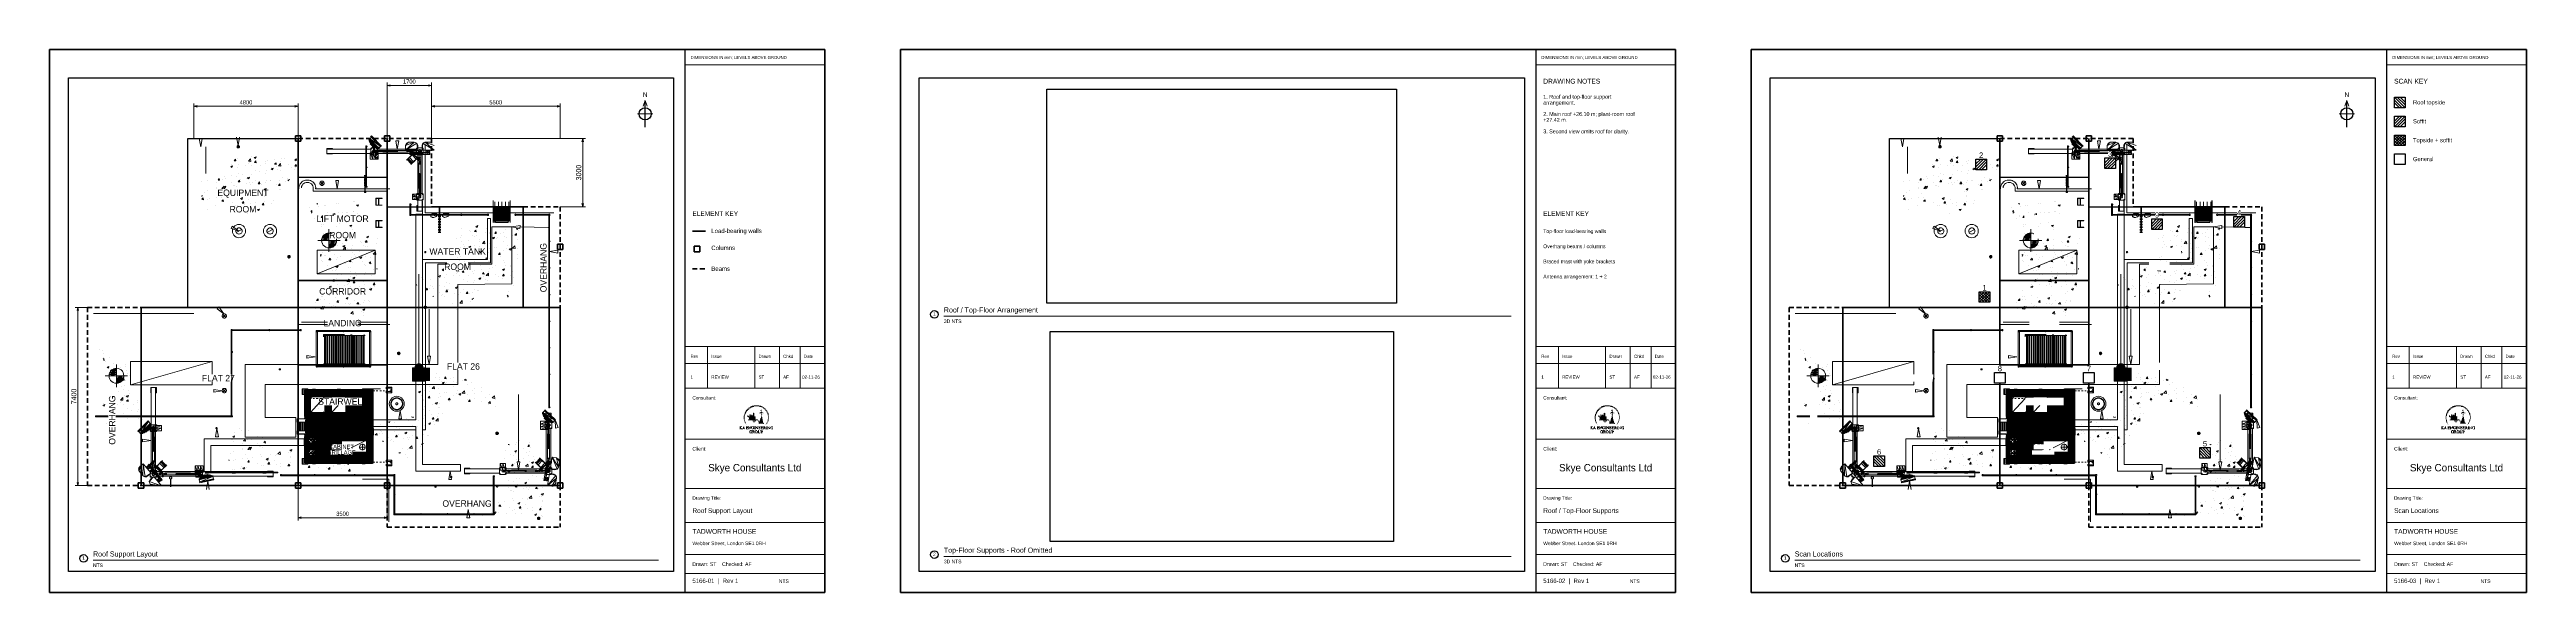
# Model space of a CAD drawing. Header units: millimetres. Extents: x 5 to 1315, y 5 to 292.
import ezdxf
from ezdxf.enums import TextEntityAlignment as Align

# ---------------------------------------------------------------- set-up
doc = ezdxf.new("R2010")
doc.units = ezdxf.units.MM
doc.linetypes.add('DASHED_REVIEW', pattern=[4, 2.5, -1.5])
for name, color, linetype in [('BEAMS', 7, 'Continuous'), ('DIMENSIONS', 7, 'Continuous'), ('EXISTING', 7, 'Continuous'), ('FRAME', 7, 'Continuous'), ('LOAD_BEARING_WALLS', 7, 'Continuous'), ('OVERHANG_SUPPORT', 7, 'Continuous'), ('PHOTO_COLUMNS', 7, 'Continuous'), ('PROPOSED', 7, 'Continuous'), ('SCAN_BOTH', 7, 'Continuous'), ('SCAN_GENERAL', 7, 'Continuous'), ('SCAN_SOFFIT', 7, 'Continuous'), ('SCAN_TOPSIDE', 7, 'Continuous'), ('TEXT', 7, 'Continuous')]:
    doc.layers.add(name, color=color, linetype=linetype)
picture_1 = doc.add_image_def('image1.png', size_in_pixel=(1800, 1100))
picture_2 = doc.add_image_def('image2.png', size_in_pixel=(1800, 1100))

# ---------------------------------------------------------------- blocks, each defined once
blk = doc.blocks.new('SHEET_01')
at = {"layer": 'BEAMS', "color": 7, "linetype": 'DASHED_REVIEW', "lineweight": 50}
for p, q in [((136.5, 245), (207, 245)), ((207, 245), (207, 208.9)), ((255.5, 208.9), (275, 208.9)), ((275, 208.9), (275, 155.7)), ((345, 176), (352, 176)), ((25, 155.7), (53.4, 155.7)), ((25, 155.7), (25, 61.5)), ((25, 61.5), (53.4, 61.5)), ((183.6, 61.5), (183.6, 39.5)), ((275, 61.5), (275, 39.5)), ((183.6, 39.5), (275, 39.5))]:
    blk.add_line(p, q, dxfattribs=at)
at = {"layer": 'DIMENSIONS', "color": 7, "linetype": 'Continuous', "lineweight": 13}
for p, q in [((81.4, 245), (81.4, 263.5)), ((81.4, 262), (83, 262.4)), ((81.4, 262), (136.5, 262)), ((81.4, 262), (83, 261.6)), ((136.5, 262), (134.8, 262.4)), ((136.5, 262), (134.8, 261.6)), ((136.5, 245), (136.5, 263.5)), ((183.6, 245), (183.6, 274.5)), ((183.6, 273), (185.2, 273.4)), ((183.6, 273), (207, 273)), ((183.6, 273), (185.2, 272.6)), ((207, 273), (205.4, 273.4)), ((207, 273), (205.4, 272.6)), ((207, 245), (207, 274.5)), ((207, 245), (207, 263.5)), ((207, 262), (208.7, 262.4)), ((207, 262), (275, 262)), ((207, 262), (208.7, 261.6)), ((275, 262), (273.4, 262.4)), ((275, 262), (273.4, 261.6)), ((275, 245), (275, 263.5)), ((207, 245), (288.5, 245)), ((287, 245), (286.6, 243.3)), ((287, 245), (287, 208.9)), ((287, 245), (287.4, 243.3)), ((287, 208.9), (286.6, 210.6)), ((287, 208.9), (287.4, 210.6)), ((275, 208.9), (288.5, 208.9)), ((25, 155.7), (18.5, 155.7)), ((20, 155.7), (19.6, 154)), ((20, 155.7), (20, 61.5)), ((20, 155.7), (20.4, 154)), ((25, 61.5), (18.5, 61.5)), ((20, 61.5), (19.6, 63.2)), ((20, 61.5), (20.4, 63.2)), ((136.5, 61.5), (136.5, 43)), ((183.6, 61.5), (183.6, 43)), ((136.5, 44.5), (138.1, 45)), ((136.5, 44.5), (183.6, 44.5)), ((136.5, 44.5), (138.1, 44.1)), ((183.6, 44.5), (181.9, 45)), ((183.6, 44.5), (181.9, 44.1))]:
    blk.add_line(p, q, dxfattribs=at)
at = {"layer": 'EXISTING', "color": 7, "linetype": 'Continuous', "lineweight": 30}
blk.add_line((78.1, 155.7), (78.1, 245), dxfattribs=at)
at = {"layer": 'EXISTING', "color": 7, "lineweight": 30}
for p, q in [((78.1, 245), (136.5, 245)), ((207, 208.9), (255.5, 208.9)), ((53.4, 155.7), (78.1, 155.7)), ((275, 155.7), (275, 61.5)), ((183.6, 61.5), (53.4, 61.5))]:
    blk.add_line(p, q, dxfattribs=at)
at = {"layer": 'EXISTING', "color": 254, "linetype": 'Continuous', "lineweight": 13}
for p, q in [((85, 240.5), (84.2, 244.9)), ((84.2, 244.9), (85.7, 244.9)), ((85.7, 244.9), (85, 240.5)), ((87.6, 240.6), (87.6, 226.5)), ((104.7, 241.2), (103.9, 245.6)), ((104.3, 241), (104.2, 240.9)), ((104.2, 240.9), (104.2, 240.8)), ((104.2, 240.8), (104.2, 240.6)), ((104.2, 240.6), (104.2, 240.5)), ((105.5, 240.6), (104.2, 240.6)), ((104.2, 240.5), (104.2, 240.3)), ((104.2, 240.3), (104.3, 240.2)), ((104.4, 241.1), (104.3, 241)), ((104.3, 240.2), (104.4, 240.1)), ((104.5, 241.2), (104.4, 241.1)), ((105.3, 241), (104.4, 240.1)), ((105.3, 240.1), (104.4, 241)), ((104.4, 240.1), (104.5, 240)), ((104.7, 241.3), (104.5, 241.2)), ((104.5, 240), (104.7, 240)), ((105.4, 245.6), (104.7, 241.2)), ((104.8, 241.3), (104.7, 241.3)), ((104.7, 240), (104.8, 240)), ((105, 241.3), (104.8, 241.3)), ((104.8, 241.2), (104.8, 239.9)), ((104.8, 240), (105, 240)), ((105.1, 241.2), (105, 241.3)), ((105, 240), (105.1, 240)), ((105.2, 241.1), (105.1, 241.2)), ((105.1, 240), (105.2, 240.1)), ((105.3, 241), (105.2, 241.1)), ((105.2, 240.1), (105.3, 240.2)), ((105.4, 240.9), (105.3, 241)), ((105.3, 240.2), (105.4, 240.3)), ((105.5, 240.8), (105.4, 240.9)), ((105.4, 240.3), (105.5, 240.5)), ((105.5, 240.6), (105.5, 240.8)), ((105.5, 240.5), (105.5, 240.6)), ((172.3, 240.4), (172.3, 230)), ((172.3, 230), (172.5, 240.4)), ((172.5, 240.4), (172.3, 240.4)), ((172.5, 240.4), (172.5, 230.1)), ((172.7, 230), (172.5, 240.4)), ((172.7, 240.4), (172.5, 240.4)), ((172.5, 240.4), (172.7, 230)), ((172.7, 230), (172.7, 240.4)), ((173.7, 245), (179.1, 239.7)), ((179.1, 239.7), (173.7, 245)), ((173.7, 245), (179.3, 239.9)), ((179.3, 239.9), (173.7, 245)), ((179.2, 239.9), (173.7, 245)), ((179, 239.7), (173.8, 244.9)), ((173.8, 244.9), (178.9, 239.7)), ((173.9, 244.6), (173.8, 244.9)), ((173.8, 244.9), (179, 239.7)), ((179.1, 239.7), (173.8, 244.9)), ((173.9, 245.1), (179.2, 239.9)), ((179.2, 239.9), (173.9, 245.1)), ((178.9, 239.7), (173.9, 244.6)), ((173.9, 244.6), (178.6, 239.8)), ((174, 244.1), (173.9, 244.6)), ((179.2, 239.9), (174, 245.1)), ((174, 245.1), (180.1, 240.8)), ((180.1, 240.8), (174, 245.1)), ((178.3, 239.9), (174, 244.1)), ((174, 244.1), (178.6, 239.8)), ((174, 244.1), (178.1, 239.9)), ((174.1, 243.8), (174, 244.1)), ((178.6, 239.8), (174, 244.1)), ((178.1, 239.9), (174.1, 243.8)), ((174.1, 243.8), (177.8, 240)), ((174.2, 243.5), (174.1, 243.8)), ((177.6, 240.1), (174.2, 243.5)), ((174.2, 243.5), (177.8, 240)), ((174.2, 243.5), (177.4, 240.2)), ((174.3, 243.2), (174.2, 243.5)), ((177.8, 240), (174.2, 243.5)), ((177.4, 240.2), (174.3, 243.2)), ((174.3, 243.2), (177.2, 240.3)), ((174.5, 242.9), (174.3, 243.2)), ((177, 240.4), (174.5, 242.9)), ((174.5, 242.9), (176.8, 240.5)), ((174.7, 242.6), (174.5, 242.9)), ((174.5, 242.9), (177.2, 240.3)), ((177.2, 240.3), (174.5, 242.9)), ((174.5, 242.2), (174.7, 242.5)), ((176.3, 240.5), (174.5, 242.2)), ((174.5, 237.4), (174.5, 234)), ((178.8, 234), (174.5, 237.4)), ((174.5, 237.4), (178.8, 237.4)), ((174.5, 237.4), (176, 237.4)), ((176, 234), (174.5, 237.4)), ((176.7, 240.6), (174.7, 242.6)), ((174.7, 242.6), (176.8, 240.5)), ((176.8, 240.5), (174.7, 242.6)), ((176.5, 240.6), (174.7, 242.5)), ((174.7, 242.5), (176.3, 240.5)), ((174.7, 242.5), (176.5, 240.6)), ((176.5, 240.7), (174.7, 242.5)), ((174.7, 242.5), (176.7, 240.6)), ((174.8, 246.1), (180.6, 241)), ((180.6, 241), (174.8, 246.1)), ((174.9, 246), (180.2, 240.7)), ((174.9, 246), (180.1, 240.8)), ((180.2, 240.7), (174.9, 246)), ((174.9, 246), (180.6, 241)), ((175.2, 246.4), (180.6, 241)), ((176, 237.4), (177.4, 237.4)), ((177.4, 234), (176, 237.4)), ((176, 237.4), (176, 234)), ((176.3, 240.5), (176.5, 240.6)), ((176.8, 240.5), (177, 240.4)), ((177.2, 240.3), (177.4, 240.2)), ((177.4, 240.2), (177.6, 240.1)), ((177.4, 237.4), (177.4, 234)), ((177.4, 237.4), (178.8, 237.4)), ((178.8, 234), (177.4, 237.4)), ((177.8, 240), (177.6, 240.1)), ((177.8, 240), (178.1, 239.9)), ((178.1, 239.9), (178.3, 239.9)), ((178.6, 239.8), (178.3, 239.9)), ((178.6, 239.8), (178.9, 239.7)), ((178.8, 237.4), (178.8, 234)), ((178.9, 239.7), (179, 239.7)), ((179.3, 239.9), (179.1, 239.7)), ((180.1, 240.8), (179.2, 239.9)), ((180.6, 241), (180.2, 240.7)), ((188.9, 239.4), (188.2, 243.8)), ((188.2, 243.8), (189.7, 243.8)), ((189.7, 243.8), (188.9, 239.4)), ((194.8, 243), (193.3, 241.2)), ((193.3, 241.2), (197.9, 243)), ((197.9, 243), (193.3, 238.9)), ((193.3, 241.2), (193.8, 242.5)), ((193.3, 238.9), (199.2, 242.5)), ((193.8, 242.5), (193.3, 241.2)), ((193.3, 238.9), (193.3, 241.2)), ((193.3, 241.2), (193.3, 238.9)), ((199.7, 238.9), (193.3, 238.9)), ((193.3, 238.9), (199.7, 238.9)), ((193.8, 242.5), (194.8, 243)), ((194.8, 243), (193.8, 242.5)), ((197.9, 243), (194.8, 243)), ((195.5, 236.6), (195.5, 237.5)), ((206.2, 237.5), (195.5, 236.6)), ((195.5, 237.5), (206.2, 237.5)), ((195.5, 236.6), (206.2, 236.6)), ((195.9, 238.6), (195.6, 238.2)), ((196.5, 238.4), (195.6, 238.2)), ((195.6, 238.2), (196.5, 238.4)), ((195.6, 238.1), (196.1, 238.2)), ((196.1, 238.2), (195.6, 238.2)), ((195.6, 238.2), (196.1, 238.2)), ((195.6, 238.2), (195.6, 238.1)), ((195.6, 238.1), (196.1, 238.1)), ((196.1, 237.7), (195.6, 237.7)), ((195.6, 237.7), (196.5, 237.4)), ((195.9, 237.3), (195.6, 237.7)), ((195.6, 237.7), (196.1, 237.7)), ((195.6, 237.7), (195.6, 237.7)), ((195.6, 237.7), (196.1, 237.7)), ((195.8, 238.7), (195.7, 238.7)), ((195.7, 238.7), (195.8, 237.1)), ((195.7, 237.1), (195.7, 238.7)), ((195.8, 237.1), (195.7, 237.1)), ((195.8, 237.1), (195.8, 238.7)), ((195.9, 238.6), (197, 238.6)), ((196.5, 238.4), (195.9, 238.6)), ((197, 238.6), (195.9, 238.6)), ((195.9, 237.3), (196.5, 237.4)), ((196.5, 237.4), (195.9, 237.3)), ((197, 237.3), (195.9, 237.3)), ((196.1, 238.7), (196.8, 238.9)), ((196.8, 238.9), (196.1, 238.9)), ((196.1, 238.9), (196.1, 238.7)), ((196.8, 238.7), (196.1, 238.7)), ((196.5, 238.7), (196.1, 238.7)), ((196.1, 238.7), (196.2, 238.7)), ((196.1, 238.2), (196.5, 238.4)), ((196.1, 238.1), (196.1, 238.2)), ((196.5, 237.4), (196.1, 237.7)), ((196.1, 237.7), (196.1, 237.7)), ((196.1, 237.7), (196.5, 237.4)), ((196.4, 238.7), (196.2, 238.7)), ((196.2, 238.7), (196.4, 238.7)), ((196.4, 238.7), (196.2, 238.7)), ((196.2, 238.7), (196.5, 238.7)), ((196.2, 238.7), (196.3, 238.7)), ((196.3, 238.7), (196.4, 238.7)), ((196.4, 238.7), (196.4, 238.7)), ((196.4, 238.7), (196.5, 238.7)), ((196.8, 238.7), (196.5, 238.7)), ((196.5, 238.7), (196.8, 238.7)), ((196.5, 238.7), (196.6, 238.7)), ((197, 238.6), (196.5, 238.4)), ((196.5, 238.4), (196.9, 238.2)), ((197.4, 238.2), (196.5, 238.4)), ((196.5, 238.4), (197.4, 238.2)), ((197.4, 237.7), (196.5, 237.4)), ((196.5, 237.4), (196.9, 237.7)), ((196.5, 237.4), (197, 237.3)), ((196.7, 238.7), (196.6, 238.7)), ((196.6, 238.7), (196.8, 238.7)), ((196.8, 238.7), (196.6, 238.7)), ((196.6, 238.7), (196.6, 238.7)), ((196.6, 238.7), (196.7, 238.7)), ((196.7, 238.7), (196.8, 238.7)), ((196.8, 238.9), (196.8, 238.7)), ((196.8, 238.7), (196.8, 238.9)), ((196.8, 238.7), (196.8, 238.7)), ((197.4, 238.1), (196.9, 238.2)), ((196.9, 238.2), (197.4, 238.2)), ((196.9, 238.2), (196.9, 238.1)), ((196.9, 238.1), (197.4, 238.1)), ((196.9, 237.7), (197.4, 237.7)), ((197.4, 237.7), (196.9, 237.7)), ((196.9, 237.7), (197.4, 237.7)), ((196.9, 237.7), (196.9, 237.7)), ((196.9, 237.7), (197.4, 237.7)), ((197.4, 238.2), (197, 238.6)), ((197, 237.3), (197.4, 237.7)), ((197.4, 237.7), (197, 237.3)), ((197.2, 238.7), (197.2, 238.7)), ((197.2, 237.1), (197.2, 238.7)), ((197.2, 238.7), (197.2, 237.1)), ((197.2, 238.7), (197.2, 237.1)), ((197.2, 237.1), (197.2, 237.1)), ((197.4, 238.1), (197.4, 238.2)), ((197.4, 237.7), (197.4, 237.7)), ((199.2, 242.5), (197.9, 243)), ((199.2, 242.5), (199.7, 238.9)), ((199.7, 241.2), (199.2, 242.5)), ((199.7, 238.9), (199.7, 241.2)), ((202.5, 242.5), (202, 238.9)), ((202, 241.2), (202.5, 242.5)), ((202, 238.9), (202, 241.2)), ((202, 238.9), (208.5, 238.9)), ((208.5, 238.9), (202, 238.9)), ((202.5, 242.5), (203.7, 243)), ((208.5, 238.9), (202.5, 242.5)), ((208.5, 241.2), (203.7, 243)), ((203.7, 243), (206.8, 243)), ((203.7, 243), (208.5, 238.9)), ((203.7, 205.6), (203.7, 241.7)), ((204.4, 238.2), (204.7, 238.6)), ((204.4, 238.2), (205.2, 238.4)), ((205.2, 238.4), (204.4, 238.2)), ((204.4, 238.1), (204.8, 238.2)), ((204.8, 238.2), (204.4, 238.2)), ((204.4, 238.1), (204.4, 238.2)), ((204.8, 238.1), (204.4, 238.1)), ((204.4, 237.7), (205.2, 237.4)), ((204.7, 237.3), (204.4, 237.7)), ((204.8, 237.7), (204.4, 237.7)), ((204.4, 237.7), (204.8, 237.7)), ((204.8, 237.7), (204.4, 237.7)), ((204.4, 237.7), (204.4, 237.7)), ((204.4, 237.7), (204.7, 237.3)), ((204.8, 237.7), (204.4, 237.7)), ((204.5, 238.7), (204.6, 238.7)), ((204.6, 237.1), (204.5, 238.7)), ((204.5, 238.7), (204.5, 237.1)), ((204.5, 237.1), (204.6, 237.1)), ((204.6, 238.7), (204.6, 237.1)), ((205.8, 238.6), (204.7, 238.6)), ((204.7, 238.6), (205.2, 238.4)), ((204.7, 238.6), (205.8, 238.6)), ((205.2, 237.4), (204.7, 237.3)), ((204.7, 237.3), (205.8, 237.3)), ((205.2, 238.4), (204.8, 238.2)), ((204.8, 238.2), (204.8, 238.1)), ((205.2, 237.4), (204.8, 237.7)), ((204.8, 237.7), (204.8, 237.7)), ((205.5, 238.7), (204.9, 238.9)), ((204.9, 238.9), (204.9, 238.7)), ((204.9, 238.9), (205.5, 238.9)), ((204.9, 238.7), (204.9, 238.9)), ((205.1, 238.7), (204.9, 238.7)), ((204.9, 238.7), (205.2, 238.7)), ((204.9, 238.7), (205.2, 238.7)), ((204.9, 238.7), (205.5, 238.7)), ((205, 238.7), (204.9, 238.7)), ((204.9, 238.7), (204.9, 238.7)), ((205, 238.7), (205.1, 238.7)), ((205.1, 238.7), (205, 238.7)), ((205.2, 238.7), (205.1, 238.7)), ((205.2, 238.7), (205.5, 238.7)), ((205.4, 238.7), (205.2, 238.7)), ((205.2, 238.7), (205.2, 238.7)), ((205.2, 238.4), (205.8, 238.6)), ((205.2, 238.4), (206.1, 238.2)), ((205.7, 238.2), (205.2, 238.4)), ((206.1, 238.2), (205.2, 238.4)), ((206.1, 237.7), (205.2, 237.4)), ((205.2, 237.4), (205.7, 237.7)), ((205.7, 237.7), (205.2, 237.4)), ((205.8, 237.3), (205.2, 237.4)), ((205.2, 237.4), (205.8, 237.3)), ((205.4, 238.7), (205.5, 238.7)), ((205.5, 238.7), (205.4, 238.7)), ((205.4, 238.7), (205.5, 238.7)), ((205.5, 238.9), (205.5, 238.7)), ((205.5, 238.7), (205.5, 238.7)), ((205.5, 238.7), (205.5, 238.7)), ((206.1, 238.1), (205.7, 238.2)), ((205.7, 238.2), (206.1, 238.2)), ((206.1, 238.2), (205.7, 238.2)), ((205.7, 238.1), (205.7, 238.2)), ((206.1, 238.1), (205.7, 238.1)), ((205.7, 237.7), (206.1, 237.7)), ((206.1, 237.7), (205.7, 237.7)), ((206.1, 237.7), (205.7, 237.7)), ((205.7, 237.7), (205.7, 237.7)), ((205.8, 238.6), (206.1, 238.2)), ((205.8, 237.3), (206.1, 237.7)), ((205.9, 238.7), (206, 238.7)), ((206, 238.7), (205.9, 237.1)), ((205.9, 237.1), (205.9, 238.7)), ((205.9, 237.1), (206, 237.1)), ((206, 237.1), (206, 238.7)), ((206.1, 238.2), (206.1, 238.1)), ((206.1, 237.7), (206.1, 237.7)), ((206.2, 236.6), (206.2, 237.5)), ((94.1, 223), (94.8, 223.9)), ((94.1, 223), (94.9, 222.9)), ((94.9, 222.9), (94.8, 223.9)), ((96.3, 223.5), (96.3, 223.5)), ((97.5, 225), (97.5, 225)), ((98, 223.6), (98, 223.6)), ((100.8, 230.1), (101.8, 230.5)), ((100.8, 230.1), (101.5, 229.6)), ((101, 231.2), (101, 231.2)), ((101.2, 225.5), (101.2, 225.5)), ((101.4, 230.9), (101.4, 230.9)), ((101.5, 229.6), (101.8, 230.5)), ((101.6, 230), (101.6, 230)), ((102.7, 233.2), (103.4, 234.1)), ((102.7, 233.2), (103.6, 233.2)), ((103.6, 233.2), (103.4, 234.1)), ((104, 224.7), (104, 224.7)), ((104.2, 229.6), (104.2, 229.6)), ((104.4, 234.5), (104.4, 234.5)), ((104.7, 222.1), (105.5, 222.9)), ((105.1, 231.4), (105.1, 231.4)), ((105.2, 226.7), (105.2, 226.7)), ((105.7, 222), (105.5, 222.9)), ((106, 223.2), (106, 223.2)), ((106.8, 226.2), (106.8, 226.2)), ((108.9, 230.9), (108.9, 230.9)), ((109.6, 224.1), (110.7, 224.5)), ((109.6, 224.1), (110.4, 223.6)), ((110.2, 233), (111.3, 234.2)), ((110.2, 233), (111.5, 232.8)), ((110.3, 231.5), (110.3, 231.5)), ((110.4, 223.6), (110.7, 224.5)), ((110.7, 232.1), (110.7, 232.1)), ((111.5, 232.8), (111.3, 234.2)), ((111.7, 225.7), (111.7, 225.7)), ((111.9, 230.6), (111.9, 230.6)), ((112, 235.6), (112, 235.6)), ((113.3, 234.9), (114.3, 235.3)), ((113.3, 234.9), (114, 234.4)), ((113.4, 232.3), (114.1, 233.2)), ((113.4, 232.3), (114.2, 232.2)), ((113.9, 228.2), (113.9, 228.2)), ((114, 234.4), (114.3, 235.3)), ((114, 222.9), (114, 222.9)), ((114.2, 232.2), (114.1, 233.2)), ((116.2, 227.5), (116.2, 227.5)), ((116.8, 230.5), (116.8, 230.5)), ((119, 233), (119, 233)), ((119.2, 226.6), (119.2, 226.6)), ((119.4, 231.6), (119.4, 231.6)), ((119.6, 223), (119.6, 223)), ((119.9, 228), (119.9, 228)), ((120.1, 233.3), (120.1, 233.3)), ((121.7, 222.8), (121.7, 222.8)), ((122.2, 228.9), (123.2, 229.3)), ((122.2, 228.9), (122.9, 228.4)), ((122.6, 229.7), (122.6, 229.7)), ((122.9, 228.4), (123.2, 229.3)), ((123.8, 233.8), (123.8, 233.8)), ((124, 231.4), (124.8, 232.2)), ((124, 231.4), (124.9, 231.3)), ((124.9, 231.3), (124.8, 232.2)), ((124.8, 230.2), (124.8, 230.2)), ((125.6, 228.7), (125.6, 228.7)), ((126.1, 230.6), (127.2, 231.7)), ((126.1, 230.6), (127.4, 230.3)), ((126.7, 222.8), (126.7, 222.8)), ((126.9, 227.8), (126.9, 227.8)), ((127.1, 232.7), (127.1, 232.7)), ((127.4, 230.3), (127.2, 231.7)), ((127.7, 234.5), (127.7, 234.5)), ((128.2, 224.5), (128.2, 224.5)), ((129.5, 234.5), (129.5, 234.5)), ((131, 224), (131, 224)), ((131, 222.9), (132, 223.3)), ((131, 222.9), (131.5, 222.6)), ((131.3, 231.2), (131.3, 231.2)), ((132.8, 229.9), (132.8, 229.9)), ((134.6, 228.8), (134.6, 228.8)), ((134.7, 233.7), (135.7, 234.2)), ((134.7, 233.8), (134.7, 233.8)), ((134.7, 233.7), (135.4, 233.2)), ((134.7, 230.4), (135.4, 231.3)), ((134.7, 230.4), (135.6, 230.4)), ((135, 229.9), (135, 229.9)), ((135.4, 233.2), (135.7, 234.2)), ((135.6, 230.4), (135.4, 231.3)), ((139.7, 222.7), (139, 222.4)), ((140.3, 222.9), (139.7, 222.7)), ((141, 223), (140.3, 222.9)), ((141.7, 223), (141, 223)), ((142.4, 222.9), (141.7, 223)), ((143, 222.7), (142.4, 222.9)), ((143.6, 222.4), (143, 222.7)), ((157.2, 218.3), (156.4, 222.7)), ((156.4, 222.7), (157.9, 222.7)), ((157.9, 222.7), (157.2, 218.3)), ((172.3, 225.4), (171.4, 225.4)), ((172.3, 225.2), (171.4, 225.2)), ((172.3, 224.5), (171.4, 224.5)), ((172.3, 224.4), (171.4, 224.4)), ((172.3, 223.7), (171.4, 223.7)), ((172.3, 223.5), (171.4, 223.5)), ((172.3, 222.9), (171.4, 222.9)), ((171.8, 225.4), (171.8, 219.6)), ((171.9, 225.4), (171.9, 219.6)), ((172.5, 230.1), (172.3, 230)), ((172.3, 229.5), (172.3, 219.7)), ((172.5, 229.4), (172.3, 229.5)), ((172.3, 219.7), (172.5, 229.4)), ((172.5, 230.1), (172.7, 230)), ((172.7, 229.5), (172.5, 229.4)), ((172.5, 229.4), (172.5, 219.8)), ((172.7, 219.7), (172.5, 229.4)), ((172.5, 229.4), (172.7, 219.7)), ((172.7, 219.7), (172.7, 229.5)), ((174.5, 234), (178.8, 234)), ((174.5, 234), (176, 234)), ((176, 234), (177.4, 234)), ((177.4, 234), (178.8, 234)), ((85.3, 222.2), (85.3, 222.2)), ((85.5, 214.9), (85.7, 214.9)), ((85.5, 214.4), (85.7, 214.9)), ((85.6, 212.9), (86.2, 213.6)), ((85.6, 212.7), (86.4, 212.6)), ((86.4, 212.6), (86.2, 213.6)), ((87.2, 216.4), (87.2, 216.4)), ((88.4, 212.6), (88.4, 212.6)), ((88.6, 217.6), (88.6, 217.6)), ((88.8, 222.6), (88.8, 222.6)), ((89.6, 213.3), (89.6, 213.3)), ((93, 209.7), (93, 209.7)), ((93.3, 221.9), (93.3, 221.9)), ((93.3, 213.8), (93.3, 213.8)), ((93.5, 219.1), (93.5, 219.1)), ((93.5, 218.5), (93.5, 218.5)), ((95.1, 216), (95.1, 216)), ((96, 213.6), (96, 213.6)), ((96.1, 211.8), (96.9, 212.6)), ((96.1, 211.8), (97, 211.7)), ((96.2, 218.5), (97.4, 219.7)), ((96.2, 218.6), (96.2, 218.6)), ((96.2, 218.5), (97.3, 218.3)), ((97, 211.7), (96.9, 212.6)), ((97.2, 219.3), (98.2, 219.7)), ((97.2, 219.6), (97.2, 219.6)), ((97.2, 219.3), (97.9, 218.8)), ((97.6, 218.3), (97.4, 219.7)), ((97.9, 218.8), (98.2, 219.7)), ((101.2, 221.6), (101.2, 221.6)), ((101.6, 211.1), (101.6, 211.1)), ((102.2, 220), (102.2, 220)), ((102.9, 220.3), (102.9, 220.3)), ((103.5, 209.8), (103.5, 209.8)), ((103.9, 219.7), (103.9, 219.7)), ((104.5, 209.8), (104.5, 209.8)), ((104.7, 222.1), (105.7, 222)), ((106, 213.3), (107.1, 213.8)), ((106, 213.3), (106.8, 212.8)), ((106.8, 212.8), (107.1, 213.8)), ((106.8, 210.8), (107.5, 211.7)), ((106.8, 210.8), (107.7, 210.8)), ((107.7, 210.8), (107.5, 211.7)), ((108.2, 210.3), (108.2, 210.3)), ((109.1, 221.3), (109.1, 221.3)), ((110.3, 212.6), (110.3, 212.6)), ((110.9, 221.5), (110.9, 221.5)), ((111.2, 210.8), (111.2, 210.8)), ((111.5, 220.8), (111.5, 220.8)), ((112.3, 221.6), (112.3, 221.6)), ((113.8, 211.1), (113.8, 211.1)), ((115.4, 221.1), (116.1, 222)), ((115.4, 221.1), (116.3, 221.1)), ((116, 222.1), (116, 222.1)), ((116.3, 221.1), (116.1, 222)), ((117.1, 220.9), (117.1, 220.9)), ((117.5, 209.9), (118.2, 210.8)), ((117.5, 209.9), (118.4, 209.8)), ((117.8, 216.9), (117.8, 216.9)), ((118.4, 209.8), (118.2, 210.8)), ((118.6, 218.2), (119.6, 218.5)), ((118.6, 218.2), (119.3, 217.7)), ((118.7, 211.8), (118.7, 211.8)), ((118.9, 216.7), (118.9, 216.7)), ((118.9, 215), (118.9, 215)), ((118.9, 214.1), (118.9, 214.1)), ((119.1, 221.7), (119.1, 221.7)), ((119.3, 217.7), (119.6, 218.5)), ((121.9, 222.6), (121.9, 222.6)), ((122.5, 210.8), (122.5, 210.8)), ((123.2, 212.3), (123.2, 212.3)), ((125, 220.6), (125, 220.6)), ((126.1, 220.2), (126.8, 221.1)), ((126.1, 220.2), (127, 220.1)), ((126.6, 217.8), (126.6, 217.8)), ((127, 220.1), (126.8, 221.1)), ((127.1, 218.2), (127.1, 218.2)), ((129.8, 222.2), (129.8, 222.2)), ((137, 219.7), (136.9, 219)), ((136.9, 219), (136.9, 218.3)), ((136.9, 218.9), (136.9, 218.3)), ((137.3, 220.4), (137, 219.7)), ((137.6, 221), (137.3, 220.4)), ((138, 221.5), (137.6, 221)), ((138.5, 222), (138, 221.5)), ((138.3, 219.6), (138.2, 218.9)), ((138.6, 220.2), (138.3, 219.6)), ((139, 222.4), (138.5, 222)), ((139, 220.8), (138.6, 220.2)), ((139.5, 221.2), (139, 220.8)), ((140.1, 221.6), (139.5, 221.2)), ((140.8, 221.8), (140.1, 221.6)), ((141.5, 221.8), (140.8, 221.8)), ((142.2, 221.7), (141.5, 221.8)), ((142.9, 221.4), (142.2, 221.7)), ((143.5, 221), (142.9, 221.4)), ((143.9, 220.5), (143.5, 221)), ((144.2, 222), (143.6, 222.4)), ((144.3, 219.9), (143.9, 220.5)), ((144.7, 221.5), (144.2, 222)), ((144.5, 219.2), (144.3, 219.9)), ((144.5, 218.5), (144.5, 219.2)), ((144.5, 218.7), (144.5, 217.1)), ((183.8, 217.1), (144.5, 217.1)), ((145.1, 221), (144.7, 221.5)), ((145.4, 220.4), (145.1, 221)), ((145.6, 219.7), (145.4, 220.4)), ((145.8, 219), (145.6, 219.7)), ((145.7, 218.3), (145.7, 218.9)), ((185, 218.3), (145.7, 218.3)), ((145.8, 218.3), (145.8, 219)), ((146.3, 210.7), (146.8, 210.3)), ((146.8, 210.3), (146.8, 210.7)), ((148, 221.6), (147.9, 221.3)), ((147.9, 221.3), (148, 221.1)), ((148.1, 221.9), (148, 221.6)), ((148, 221.1), (148.1, 220.8)), ((148.2, 222.1), (148.1, 221.9)), ((148.1, 220.8), (148.2, 220.6)), ((148.4, 222.2), (148.2, 222.1)), ((148.2, 220.6), (148.4, 220.5)), ((148.3, 222.1), (149.9, 220.4)), ((148.3, 220.4), (149.9, 222.1)), ((148.6, 222.4), (148.4, 222.2)), ((148.4, 220.5), (148.6, 220.3)), ((148.8, 222.5), (148.6, 222.4)), ((148.6, 220.3), (148.8, 220.2)), ((149.1, 222.5), (148.8, 222.5)), ((148.8, 220.2), (149.1, 220.2)), ((149.4, 222.5), (149.1, 222.5)), ((149.1, 220.2), (149.4, 220.2)), ((149.6, 222.4), (149.4, 222.5)), ((149.4, 220.2), (149.6, 220.3)), ((149.8, 222.2), (149.6, 222.4)), ((149.6, 220.3), (149.8, 220.5)), ((150, 222.1), (149.8, 222.2)), ((149.8, 220.5), (150, 220.6)), ((150.1, 221.9), (150, 222.1)), ((150, 220.6), (150.1, 220.8)), ((150.2, 221.6), (150.1, 221.9)), ((150.1, 220.8), (150.2, 221.1)), ((150.2, 221.3), (150.2, 221.6)), ((150.2, 221.1), (150.2, 221.3)), ((151, 209.7), (151, 209.7)), ((156.7, 210.5), (156.7, 210.5)), ((158, 210.5), (158, 210.5)), ((165.6, 211.6), (165.6, 211.6)), ((166.1, 211.7), (166.1, 211.7)), ((167.4, 209.7), (168.5, 210)), ((167.4, 209.7), (168.2, 209.2)), ((168.2, 209.2), (168.4, 210)), ((172.3, 222.7), (171.4, 222.7)), ((172.3, 222), (171.4, 222)), ((172.3, 221.8), (171.4, 221.8)), ((172.3, 221.2), (171.4, 221.2)), ((172.3, 221), (171.4, 221)), ((172.3, 220.3), (171.4, 220.3)), ((172.3, 220.1), (171.4, 220.1)), ((171.6, 216.9), (171.5, 216.8)), ((171.5, 216.8), (171.5, 216.8)), ((171.5, 216.8), (171.5, 216.7)), ((171.5, 216.7), (171.5, 216.6)), ((171.5, 216.6), (171.5, 216.5)), ((171.5, 216.5), (171.6, 216.5)), ((171.7, 217), (171.6, 217)), ((171.6, 217), (171.6, 216.9)), ((171.6, 216.5), (171.6, 216.4)), ((171.6, 216.4), (171.7, 216.4)), ((171.8, 217), (171.7, 217)), ((171.7, 216.4), (171.8, 216.4)), ((171.8, 219.6), (171.8, 217)), ((171.9, 217), (171.8, 217)), ((171.8, 217), (171.8, 217)), ((171.8, 216.4), (171.8, 216.4)), ((171.8, 216.4), (171.9, 216.4)), ((171.9, 219.6), (171.9, 217)), ((172, 217), (171.9, 217)), ((171.9, 216.4), (172, 216.4)), ((172.1, 217), (172, 217)), ((172, 216.4), (172.1, 216.4)), ((172.1, 216.9), (172.1, 217)), ((172.2, 216.8), (172.1, 216.9)), ((172.1, 216.4), (172.1, 216.5)), ((172.1, 216.5), (172.2, 216.5)), ((172.2, 216.7), (172.2, 216.8)), ((172.2, 216.8), (172.2, 216.8)), ((172.2, 216.6), (172.2, 216.7)), ((172.2, 216.5), (172.2, 216.6)), ((172.5, 219.8), (172.3, 219.7)), ((172.5, 219.8), (172.7, 219.7)), ((177.5, 213.4), (180.9, 213.4)), ((177.5, 213.4), (177.5, 209.7)), ((177.5, 213.3), (178.9, 213.3)), ((178.9, 209.8), (177.5, 209.8)), ((180.9, 209.7), (177.5, 209.7)), ((177.7, 213.4), (177.7, 209.7)), ((178.9, 213.3), (178.9, 209.8)), ((179.2, 213.3), (179.2, 209.8)), ((179.2, 213.3), (180.9, 213.3)), ((180.9, 209.8), (179.2, 209.8)), ((180.9, 213.3), (180.9, 213.4)), ((180.9, 209.8), (180.9, 209.7)), ((195.6, 209.9), (195.6, 204.9)), ((195.8, 209.8), (195.6, 209.9)), ((195.6, 204.9), (195.8, 209.8)), ((196.1, 209.9), (195.8, 209.8)), ((195.8, 209.8), (195.8, 204.9)), ((196.1, 204.9), (195.8, 209.8)), ((195.8, 209.8), (196.1, 204.9)), ((196.1, 204.9), (196.1, 209.9)), ((196.9, 215.5), (200.3, 215.5)), ((200.3, 212.7), (196.9, 215.5)), ((196.9, 215.5), (196.9, 212.7)), ((196.9, 215.5), (196.9, 214.1)), ((196.9, 214.1), (200.3, 215.5)), ((200.3, 215.5), (196.9, 215.5)), ((200.3, 214.1), (196.9, 214.1)), ((196.9, 214.1), (196.9, 212.7)), ((196.9, 212.7), (200.3, 214.1)), ((196.9, 212.7), (200.3, 212.7)), ((200.3, 212.7), (196.9, 212.7)), ((200.3, 215.5), (200.3, 212.7)), ((200.3, 215.5), (200.3, 214.1)), ((200.3, 214.1), (200.3, 212.7)), ((207, 218.1), (207, 218.1)), ((88.3, 207.7), (88.3, 207.7)), ((101, 197.4), (101.6, 198.7)), ((105.2, 196), (101, 197.4)), ((101.6, 198.7), (105.2, 196)), ((101.8, 196.9), (101.7, 196.1)), ((102.1, 197.6), (101.8, 196.9)), ((102.5, 198.2), (102.1, 197.6)), ((103, 198.8), (102.5, 198.2)), ((103.7, 199.2), (103, 198.8)), ((103.7, 196.8), (103.6, 196.4)), ((104.4, 199.5), (103.7, 199.2)), ((103.9, 197.1), (103.7, 196.8)), ((103.7, 195.3), (106.7, 196.8)), ((104.2, 197.3), (103.9, 197.1)), ((104.5, 197.5), (104.2, 197.3)), ((105.2, 199.6), (104.4, 199.5)), ((104.8, 197.7), (104.5, 197.5)), ((105.2, 197.7), (104.8, 197.7)), ((106, 199.5), (105.2, 199.6)), ((105.6, 197.7), (105.2, 197.7)), ((105.9, 197.5), (105.6, 197.7)), ((106.2, 197.3), (105.9, 197.5)), ((106.7, 199.2), (106, 199.5)), ((106.5, 197.1), (106.2, 197.3)), ((106.7, 196.8), (106.5, 197.1)), ((107.4, 198.8), (106.7, 199.2)), ((106.8, 196.4), (106.7, 196.8)), ((107.9, 198.2), (107.4, 198.8)), ((108.3, 197.6), (107.9, 198.2)), ((108.6, 196.9), (108.3, 197.6)), ((108.7, 196.1), (108.6, 196.9)), ((109.9, 205.2), (109.9, 205.2)), ((113.8, 209.4), (113.8, 209.4)), ((114.9, 207.4), (116, 207.7)), ((114.9, 207.4), (115.6, 206.9)), ((115.6, 206.9), (116, 207.7)), ((116, 207.4), (116, 207.4)), ((118.2, 196.9), (118.1, 196.1)), ((118.5, 197.6), (118.2, 196.9)), ((118.9, 198.2), (118.5, 197.6)), ((119.4, 198.8), (118.9, 198.2)), ((120.1, 199.2), (119.4, 198.8)), ((120.2, 196.8), (120, 196.4)), ((120.8, 199.5), (120.1, 199.2)), ((120.1, 195.3), (123, 196.8)), ((120.3, 197.1), (120.2, 196.8)), ((120.6, 197.3), (120.3, 197.1)), ((120.9, 197.5), (120.6, 197.3)), ((121.6, 199.6), (120.8, 199.5)), ((121.3, 197.7), (120.9, 197.5)), ((121.6, 197.7), (121.3, 197.7)), ((122.4, 199.5), (121.6, 199.6)), ((122, 197.7), (121.6, 197.7)), ((122.3, 197.5), (122, 197.7)), ((122.7, 197.3), (122.3, 197.5)), ((123.2, 199.2), (122.4, 199.5)), ((122.9, 197.1), (122.7, 197.3)), ((123.1, 196.8), (122.9, 197.1)), ((123.2, 196.4), (123.1, 196.8)), ((123.8, 198.8), (123.2, 199.2)), ((124.4, 198.2), (123.8, 198.8)), ((124.8, 197.6), (124.4, 198.2)), ((125, 196.9), (124.8, 197.6)), ((125.1, 196.1), (125, 196.9)), ((142.7, 208.5), (142.7, 208.5)), ((143.2, 206.4), (143.7, 206.9)), ((143.4, 205.6), (143.8, 205.6)), ((143.8, 205.6), (143.7, 206.9)), ((143.9, 206.5), (143.9, 206.5)), ((145.2, 202.6), (145.2, 202.6)), ((147.1, 204.5), (147.1, 204.5)), ((147.1, 203.8), (147.1, 203.8)), ((147.3, 209.2), (147.3, 209.2)), ((148.6, 203.2), (149.3, 204.1)), ((148.6, 203.2), (149.3, 203.2)), ((148.8, 199.3), (148.8, 199.3)), ((148.8, 198.7), (148.8, 198.7)), ((148.9, 198.6), (148.9, 198.6)), ((149.9, 199.6), (149.9, 199.6)), ((150.3, 209.4), (150.3, 209.4)), ((151.9, 206.1), (151.9, 206.1)), ((154.9, 204.9), (155.9, 205.3)), ((154.9, 204.8), (155.1, 204.7)), ((155.8, 204.7), (155.9, 205.3)), ((156.9, 198.3), (156.9, 198.3)), ((157.8, 205.6), (157.8, 205.6)), ((158.2, 200), (158.2, 200)), ((159.9, 205.8), (159.9, 205.8)), ((162, 200.5), (162, 200.5)), ((162.1, 205.8), (162.1, 205.8)), ((162.5, 205.6), (162.5, 205.6)), ((163.8, 198.9), (164.8, 199.2)), ((163.8, 198.9), (164.5, 198.4)), ((164.5, 198.4), (164.8, 199.2)), ((164.8, 197.9), (164.8, 197.9)), ((165.1, 196.8), (165.1, 196.8)), ((165.5, 206.6), (165.5, 206.6)), ((165.9, 206.3), (165.9, 206.3)), ((167.8, 205.4), (167.8, 205.4)), ((177.5, 201.7), (180.9, 201.7)), ((177.5, 201.7), (177.5, 198)), ((177.5, 201.5), (178.9, 201.5)), ((178.9, 198.1), (177.5, 198.1)), ((180.9, 198), (177.5, 198)), ((177.7, 201.7), (177.7, 198)), ((178.9, 201.5), (178.9, 198.1)), ((179.2, 201.5), (179.2, 198.1)), ((179.2, 201.5), (180.9, 201.5)), ((180.9, 198.1), (179.2, 198.1)), ((180.9, 201.5), (180.9, 201.7)), ((180.9, 198.1), (180.9, 198)), ((195.8, 204.9), (195.6, 204.9)), ((195.8, 204.9), (196.1, 204.9)), ((208.5, 204.8), (196.1, 204.8)), ((196.1, 204.8), (196.2, 204.6)), ((208.3, 204.6), (196.1, 204.4)), ((196.1, 204.4), (196.2, 204.6)), ((196.1, 204.4), (208.5, 204.4)), ((196.2, 204.6), (208.5, 204.8)), ((196.2, 204.6), (208.3, 204.6)), ((208.3, 204.6), (196.2, 204.6)), ((271.8, 205.6), (203.7, 205.6)), ((206.8, 204.5), (206.7, 204.2)), ((206.7, 204.2), (206.7, 204)), ((206.7, 204), (206.7, 203.8)), ((206.7, 203.8), (206.7, 203.7)), ((206.7, 203.7), (206.8, 203.6)), ((207, 204.6), (206.8, 204.5)), ((206.8, 203.6), (207.1, 203.5)), ((207.2, 204.8), (207, 204.6)), ((207.1, 203.5), (207.3, 203.4)), ((207.2, 205), (207.2, 205.2)), ((207.2, 205.2), (208.2, 205.2)), ((207.7, 205), (207.2, 205)), ((207.5, 204.9), (207.2, 204.8)), ((207.3, 203.4), (207.6, 203.3)), ((207.8, 205.1), (207.5, 204.9)), ((207.6, 203.3), (207.9, 203.3)), ((208.1, 205.2), (207.8, 205.1)), ((207.9, 203.3), (208.2, 203.3)), ((208.5, 205.3), (208.1, 205.2)), ((208.2, 203.3), (208.6, 203.4)), ((208.5, 204.8), (208.3, 204.6)), ((208.5, 204.4), (208.3, 204.6)), ((208.8, 205.3), (208.5, 205.3)), ((208.6, 203.4), (208.9, 203.5)), ((209.1, 205.3), (208.8, 205.3)), ((208.9, 203.5), (209.2, 203.6)), ((222.5, 204.8), (209, 204.8)), ((209, 204.8), (209.1, 204.6)), ((222.4, 204.6), (209, 204.4)), ((209, 204.4), (209.1, 204.6)), ((209, 204.4), (222.5, 204.4)), ((209.4, 205.3), (209.1, 205.3)), ((209.1, 204.6), (222.5, 204.8)), ((209.1, 204.6), (222.4, 204.6)), ((222.4, 204.6), (209.1, 204.6)), ((209.2, 203.6), (209.5, 203.8)), ((209.6, 205.2), (209.4, 205.3)), ((209.5, 203.8), (209.7, 204)), ((209.8, 205.1), (209.6, 205.2)), ((209.9, 204.9), (209.8, 205.1)), ((209.8, 204), (209.9, 204.2)), ((210.1, 204.8), (209.9, 204.9)), ((209.9, 204.2), (210, 204.5)), ((210, 204.5), (210.1, 204.6)), ((210.1, 204.6), (210.1, 204.8)), ((210.5, 203.9), (211.9, 203.9)), ((210.5, 203.6), (211.9, 203.6)), ((210.5, 202.5), (211.9, 202.5)), ((210.5, 202.2), (211.9, 202.2)), ((210.5, 201.1), (211.9, 201.1)), ((210.5, 200.8), (211.9, 200.8)), ((210.5, 199.7), (211.9, 199.7)), ((210.5, 199.4), (211.9, 199.4)), ((210.5, 198.3), (211.9, 198.3)), ((210.5, 198), (211.9, 198)), ((210.5, 196.9), (211.9, 196.9)), ((210.5, 196.6), (211.9, 196.6)), ((211.1, 204.9), (211.1, 209.2)), ((211.1, 195.2), (211.1, 204.9)), ((211.4, 204.9), (211.4, 209.2)), ((211.4, 195.2), (211.4, 204.9)), ((213, 204.5), (212.9, 204.3)), ((212.9, 204.3), (212.9, 204.1)), ((212.9, 204.1), (212.9, 203.9)), ((212.9, 203.9), (212.9, 203.7)), ((212.9, 203.7), (213.1, 203.6)), ((213.2, 204.6), (213, 204.5)), ((213.1, 203.6), (213.3, 203.5)), ((213.4, 204.8), (213.2, 204.6)), ((213.3, 203.5), (213.5, 203.4)), ((213.4, 205.1), (213.4, 205.3)), ((213.4, 205.3), (214.4, 205.3)), ((213.9, 205.1), (213.4, 205.1)), ((213.7, 205), (213.4, 204.8)), ((213.5, 203.4), (213.8, 203.3)), ((214, 205.1), (213.7, 205)), ((213.8, 203.3), (214.1, 203.3)), ((214.3, 205.2), (214, 205.1)), ((214.1, 203.3), (214.4, 203.4)), ((214.7, 205.3), (214.3, 205.2)), ((214.4, 203.4), (214.8, 203.5)), ((215, 205.3), (214.7, 205.3)), ((214.8, 203.5), (215.1, 203.6)), ((215.3, 205.3), (215, 205.3)), ((215.1, 203.6), (215.4, 203.7)), ((215.6, 205.3), (215.3, 205.3)), ((215.4, 203.7), (215.6, 203.8)), ((215.8, 205.2), (215.6, 205.3)), ((215.6, 203.8), (215.9, 204)), ((216, 205.1), (215.8, 205.2)), ((216.2, 205), (216, 205.1)), ((216, 204.1), (216.1, 204.3)), ((216.1, 204.3), (216.2, 204.5)), ((216.3, 204.8), (216.2, 205)), ((216.2, 204.5), (216.3, 204.6)), ((216.3, 204.6), (216.3, 204.8)), ((222.5, 204.8), (222.4, 204.6)), ((222.5, 204.4), (222.4, 204.6)), ((222.7, 197.4), (222.7, 197.4)), ((236.5, 204.8), (223, 204.8)), ((223, 204.8), (223.2, 204.6)), ((236.5, 204.6), (223, 204.4)), ((223, 204.4), (223.2, 204.6)), ((223, 204.4), (236.5, 204.4)), ((223.2, 204.6), (236.5, 204.8)), ((223.2, 204.6), (236.5, 204.6)), ((236.5, 204.6), (223.2, 204.6)), ((229.8, 195.8), (230.5, 196.6)), ((230.2, 198.3), (230.2, 198.3)), ((230.4, 198.5), (231.5, 198.9)), ((230.4, 198.5), (231.2, 198)), ((230.7, 195.6), (230.5, 196.6)), ((230.6, 196.8), (230.6, 196.8)), ((231.2, 198), (231.5, 198.9)), ((236.2, 197.5), (236.2, 197.5)), ((236.5, 204.8), (236.5, 204.6)), ((236.5, 204.4), (236.5, 204.6)), ((246.3, 196.8), (246.3, 196.8)), ((249.5, 198.3), (253.9, 198.9)), ((253.8, 197.4), (249.5, 198.3)), ((269, 204.8), (251.7, 204.8)), ((251.7, 204.8), (251.8, 204.6)), ((268.9, 204.6), (251.7, 204.4)), ((251.7, 204.4), (251.8, 204.6)), ((251.7, 204.4), (269, 204.4)), ((251.8, 204.6), (269, 204.8)), ((251.8, 204.6), (268.9, 204.6)), ((268.9, 204.6), (251.8, 204.6)), ((251.8, 197.3), (252.9, 197.7)), ((251.8, 197.3), (252.5, 196.8)), ((252.5, 196.8), (252.9, 197.7)), ((252.9, 196.5), (252.9, 196.5)), ((253.9, 198.9), (253.8, 197.4)), ((253.9, 198.2), (268.7, 198)), ((269, 204.8), (268.9, 204.6)), ((269, 204.4), (268.9, 204.6)), ((269, 190.8), (269.3, 204.3)), ((269, 204.3), (269, 190.8)), ((269.3, 204.3), (269, 204.3)), ((269.3, 204.3), (269.3, 190.9)), ((269.5, 190.8), (269.3, 204.3)), ((269.5, 204.3), (269.3, 204.3)), ((269.3, 204.3), (269.5, 190.8)), ((269.5, 190.8), (269.5, 204.3)), ((101.7, 196.1), (101.8, 195.2)), ((101.8, 195.2), (102.1, 194.5)), ((102.1, 194.5), (102.5, 193.9)), ((102.5, 193.9), (103, 193.3)), ((103, 193.3), (103.7, 192.9)), ((103.6, 196.4), (103.6, 196.1)), ((103.6, 196.1), (103.6, 195.7)), ((103.6, 195.7), (103.7, 195.3)), ((103.7, 195.3), (103.9, 195)), ((103.7, 192.9), (104.4, 192.6)), ((103.9, 195), (104.2, 194.8)), ((104.2, 194.8), (104.5, 194.6)), ((104.4, 192.6), (105.2, 192.5)), ((104.5, 194.6), (104.8, 194.5)), ((104.8, 194.5), (105.2, 194.4)), ((105.2, 194.4), (105.6, 194.5)), ((105.2, 192.5), (106, 192.6)), ((105.6, 194.5), (105.9, 194.6)), ((105.9, 194.6), (106.2, 194.8)), ((106, 192.6), (106.7, 192.9)), ((106.2, 194.8), (106.5, 195)), ((106.5, 195), (106.7, 195.3)), ((106.7, 195.3), (106.8, 195.7)), ((106.7, 192.9), (107.4, 193.3)), ((106.8, 196.1), (106.8, 196.4)), ((106.8, 195.7), (106.8, 196.1)), ((107.4, 193.3), (107.9, 193.9)), ((107.9, 193.9), (108.3, 194.5)), ((108.3, 194.5), (108.6, 195.2)), ((108.6, 195.2), (108.7, 196.1)), ((118.1, 196.1), (118.2, 195.2)), ((118.2, 195.2), (118.5, 194.5)), ((118.5, 194.5), (118.9, 193.9)), ((118.9, 193.9), (119.4, 193.3)), ((119.4, 193.3), (120.1, 192.9)), ((120, 196.4), (120, 196.1)), ((120, 196.1), (120, 195.7)), ((120, 195.7), (120.2, 195.3)), ((120.1, 192.9), (120.8, 192.6)), ((120.2, 195.3), (120.3, 195)), ((120.3, 195), (120.6, 194.8)), ((120.6, 194.8), (120.9, 194.6)), ((120.8, 192.6), (121.6, 192.5)), ((120.9, 194.6), (121.3, 194.5)), ((121.3, 194.5), (121.6, 194.4)), ((121.6, 194.4), (122, 194.5)), ((121.6, 192.5), (122.4, 192.6)), ((122, 194.5), (122.3, 194.6)), ((122.3, 194.6), (122.7, 194.8)), ((122.4, 192.6), (123.2, 192.9)), ((122.7, 194.8), (122.9, 195)), ((122.9, 195), (123.1, 195.3)), ((123.1, 195.3), (123.2, 195.7)), ((123.3, 196.1), (123.2, 196.4)), ((123.2, 195.7), (123.3, 196.1)), ((123.2, 192.9), (123.8, 193.3)), ((123.8, 193.3), (124.4, 193.9)), ((124.4, 193.9), (124.8, 194.5)), ((124.8, 194.5), (125, 195.2)), ((125, 195.2), (125.1, 196.1)), ((146.5, 185.9), (146.5, 173.5)), ((146.5, 173.5), (177.2, 185.9)), ((177.2, 185.9), (146.5, 185.9)), ((148.1, 183.4), (148.7, 183.7)), ((148.4, 182.8), (148.7, 183.7)), ((149.2, 189), (149.2, 189)), ((149.4, 184.7), (149.4, 184.7)), ((149.6, 189.6), (149.6, 189.6)), ((149.7, 194.6), (149.7, 194.6)), ((150.4, 188.2), (150.4, 188.2)), ((150.7, 192), (151.4, 192.9)), ((150.7, 192), (151.6, 191.9)), ((151.3, 194.1), (152.3, 194.5)), ((151.3, 194), (152, 193.5)), ((151.6, 191.9), (151.4, 192.9)), ((152, 193.5), (152.3, 194.5)), ((153.8, 185.2), (153.8, 185.2)), ((154, 190.6), (154, 190.6)), ((154.1, 188.7), (154.1, 188.7)), ((154.3, 194.1), (154.3, 194.1)), ((155.8, 183.6), (155.8, 183.6)), ((157.1, 188.6), (157.1, 188.6)), ((157.1, 185.8), (157.1, 185.8)), ((157.3, 190.8), (157.3, 190.8)), ((159.8, 189.4), (159.8, 189.4)), ((160.2, 188.1), (161.2, 188.5)), ((160.2, 188.1), (160.9, 187.6)), ((160.3, 186.3), (161.5, 187.5)), ((160.3, 186.3), (161.6, 186.1)), ((160.9, 187.6), (161.2, 188.5)), ((161.3, 191.1), (162.1, 191.9)), ((161.3, 191.1), (162.3, 191)), ((161.6, 186.1), (161.5, 187.5)), ((161.9, 190.3), (161.9, 190.3)), ((162.3, 191), (162.1, 191.9)), ((162.5, 186.7), (162.5, 186.7)), ((164.7, 186.8), (164.7, 186.8)), ((164.9, 191.8), (164.9, 191.8)), ((165.1, 188.3), (165.1, 188.3)), ((165.2, 184.9), (165.2, 184.9)), ((166.1, 183.4), (166.1, 183.4)), ((169, 185.3), (169, 185.3)), ((169.2, 190.7), (169.2, 190.7)), ((169.8, 189.9), (169.8, 189.9)), ((171.2, 188.2), (171.2, 188.2)), ((172, 190.1), (172.7, 191)), ((172, 190.1), (172.9, 190.1)), ((172.3, 187.8), (172.3, 187.8)), ((172.4, 192.7), (172.4, 192.7)), ((172.7, 192.9), (173.7, 193.3)), ((172.7, 192.9), (173.4, 192.4)), ((172.9, 190.1), (172.7, 191)), ((172.9, 191.2), (172.9, 191.2)), ((173, 188), (173, 188)), ((173.4, 192.4), (173.7, 193.3)), ((174.6, 186), (174.6, 186)), ((174.7, 184.9), (174.7, 184.9)), ((176.2, 183.9), (177.4, 185)), ((176.2, 183.9), (177.5, 183.7)), ((177.2, 185.9), (177.2, 173.5)), ((177.5, 183.7), (177.4, 185)), ((177.8, 189.6), (177.8, 189.6)), ((178.5, 191.9), (178.5, 191.9)), ((203.5, 185.2), (203.4, 185.2)), ((203.4, 185.2), (203.4, 185.1)), ((203.4, 185.1), (203.4, 185)), ((203.4, 185), (203.4, 185)), ((203.4, 185), (203.4, 184.9)), ((203.4, 184.9), (203.4, 184.8)), ((203.4, 184.8), (203.4, 184.7)), ((203.4, 184.7), (203.5, 184.7)), ((203.6, 185.3), (203.5, 185.2)), ((203.5, 184.7), (203.6, 184.6)), ((203.7, 185.3), (203.6, 185.3)), ((203.6, 185.3), (203.6, 185.3)), ((203.6, 184.6), (203.6, 184.6)), ((203.6, 184.6), (203.7, 184.6)), ((203.8, 185.3), (203.7, 185.3)), ((203.7, 184.6), (203.8, 184.6)), ((203.9, 185.3), (203.8, 185.3)), ((203.8, 184.6), (203.9, 184.6)), ((203.9, 185.2), (203.9, 185.3)), ((204, 185.2), (203.9, 185.2)), ((203.9, 184.6), (203.9, 184.7)), ((203.9, 184.7), (204, 184.7)), ((204, 185.1), (204, 185.2)), ((204, 185), (204, 185.1)), ((204.1, 185), (204, 185)), ((204, 184.9), (204.1, 185)), ((204, 184.8), (204, 184.9)), ((204, 184.7), (204, 184.8)), ((210.5, 195.5), (211.9, 195.5)), ((210.5, 195.2), (211.9, 195.2)), ((220.2, 192.3), (220.2, 192.3)), ((222.3, 187.5), (222.3, 187.5)), ((222.5, 192.4), (222.5, 192.4)), ((222.8, 193.9), (222.8, 193.9)), ((223, 190.4), (223, 190.4)), ((223.8, 189), (223.8, 189)), ((224.6, 188), (224.6, 188)), ((226.7, 190.9), (226.7, 190.9)), ((226.7, 187.7), (227.8, 188.1)), ((226.7, 187.7), (227.3, 187.3)), ((226.9, 196.3), (226.9, 196.3)), ((227.5, 187.3), (227.8, 188.1)), ((227.6, 195.6), (227.6, 195.6)), ((228.9, 193.8), (228.9, 193.8)), ((229.8, 195.8), (230.7, 195.6)), ((229.8, 188.5), (229.8, 188.5)), ((230, 193.4), (230, 193.4)), ((230.7, 193.5), (230.7, 193.5)), ((232.3, 191.7), (232.3, 191.7)), ((232.5, 190.5), (232.5, 190.5)), ((232.5, 185.4), (232.6, 185.4)), ((232.5, 184.5), (232.7, 184.5)), ((232.6, 187.7), (232.6, 187.7)), ((232.7, 184.5), (232.6, 185.4)), ((233.9, 189.4), (235.1, 190.7)), ((233.9, 189.4), (235.3, 189.3)), ((235.3, 189.3), (235.1, 190.7)), ((235.6, 195.2), (235.6, 195.2)), ((237.4, 184.6), (237.4, 184.6)), ((237.5, 189.6), (237.5, 189.6)), ((237.6, 195.3), (237.6, 195.3)), ((237.7, 194.5), (237.7, 194.5)), ((237.8, 187), (237.8, 187)), ((238.2, 185.3), (238.2, 185.3)), ((238.7, 193.2), (238.7, 193.2)), ((239.3, 192.5), (240.3, 192.9)), ((239.3, 192.5), (240, 192)), ((240, 192), (240.3, 192.9)), ((240.5, 194.8), (241.1, 195.6)), ((240.5, 194.8), (241.3, 194.7)), ((240.5, 187.3), (240.5, 187.3)), ((241.3, 194.7), (241.2, 195.6)), ((241.2, 192), (241.2, 192)), ((241.6, 187.5), (241.6, 187.5)), ((241.8, 192.9), (241.8, 192.9)), ((242.5, 183.6), (243.2, 184.5)), ((242.5, 183.6), (243.4, 183.6)), ((243.4, 183.6), (243.2, 184.5)), ((243.5, 194.9), (243.5, 194.9)), ((245, 185.7), (245, 185.7)), ((245.2, 190.6), (245.2, 190.6)), ((245.3, 195.5), (245.3, 195.5)), ((245.5, 193.4), (245.5, 193.4)), ((246.7, 192.9), (246.7, 192.9)), ((246.8, 186.8), (246.8, 186.8)), ((247.2, 188.3), (247.2, 188.3)), ((248.1, 186.5), (249.2, 186.9)), ((248.1, 186.5), (248.9, 186)), ((248.4, 187), (248.4, 187)), ((248.9, 186), (249.2, 186.9)), ((249.8, 193.5), (249.8, 193.5)), ((249.8, 187), (251, 188.2)), ((249.8, 187), (251.2, 186.8)), ((251.2, 186.8), (251, 188.2)), ((251.1, 193.9), (251.9, 194.7)), ((251.1, 194.2), (251.1, 194.2)), ((251.1, 193.9), (252, 193.8)), ((251.4, 194.5), (251.4, 194.5)), ((252, 193.8), (251.9, 194.7)), ((252.5, 186.6), (252.5, 186.6)), ((252.7, 191.6), (252.7, 191.6)), ((252.7, 183.6), (252.7, 183.6)), ((269.3, 190.9), (269, 190.8)), ((269, 190.3), (269, 176.7)), ((269.3, 190.2), (269, 190.3)), ((269, 176.7), (269.3, 190.2)), ((269.3, 190.9), (269.5, 190.8)), ((269.5, 190.3), (269.3, 190.2)), ((269.3, 190.2), (269.3, 176.9)), ((269.5, 176.7), (269.3, 190.2)), ((269.3, 190.2), (269.5, 176.7)), ((269.4, 185.2), (273.8, 185.9)), ((273.8, 184.4), (269.4, 185.2)), ((269.5, 176.7), (269.5, 190.3)), ((273.8, 185.9), (273.8, 184.4)), ((131.1, 182.8), (131, 182.6)), ((131, 182.6), (131, 182.5)), ((131, 182.5), (131, 182.3)), ((132.3, 182.4), (131, 182.4)), ((131, 182.3), (131.1, 182.2)), ((131.2, 182.9), (131.1, 182.8)), ((131.1, 182.2), (131.2, 182.1)), ((131.3, 183), (131.2, 182.9)), ((132.1, 182.9), (131.2, 182)), ((132.1, 182), (131.2, 182.9)), ((131.2, 182.1), (131.3, 182)), ((131.4, 183.1), (131.3, 183)), ((131.3, 182), (131.4, 181.9)), ((131.5, 183.1), (131.4, 183.1)), ((131.4, 181.9), (131.5, 181.8)), ((131.7, 183.1), (131.5, 183.1)), ((131.5, 181.8), (131.7, 181.8)), ((131.6, 183.1), (131.6, 181.8)), ((131.8, 183.1), (131.7, 183.1)), ((131.7, 181.8), (131.8, 181.8)), ((132, 183.1), (131.8, 183.1)), ((131.8, 181.8), (132, 181.9)), ((132.1, 183), (132, 183.1)), ((132, 181.9), (132.1, 182)), ((132.2, 182.9), (132.1, 183)), ((132.1, 182), (132.2, 182.1)), ((132.3, 182.8), (132.2, 182.9)), ((132.2, 182.1), (132.3, 182.2)), ((132.3, 182.6), (132.3, 182.8)), ((132.3, 182.5), (132.3, 182.6)), ((132.3, 182.3), (132.3, 182.5)), ((132.3, 182.2), (132.3, 182.3)), ((177.2, 173.5), (146.5, 173.5)), ((148.2, 182.9), (148.4, 182.8)), ((148.7, 180.5), (148.7, 180.5)), ((149.2, 179.7), (149.2, 179.7)), ((150.2, 182.9), (150.2, 182.9)), ((151, 183.1), (151, 183.1)), ((151.2, 173.5), (151.2, 173.5)), ((151.9, 177.7), (151.9, 177.7)), ((152.7, 180.8), (153.5, 181.7)), ((152.7, 180.8), (153.7, 180.7)), ((153.7, 180.8), (153.5, 181.7)), ((154.4, 175.3), (154.4, 175.3)), ((154.8, 169.6), (155.5, 170.5)), ((155.7, 169.5), (155.5, 170.5)), ((156.1, 175.1), (156.1, 175.1)), ((156.5, 177.3), (157.2, 176.8)), ((156.6, 177.3), (157.6, 177.7)), ((156.6, 170.9), (156.6, 170.9)), ((156.8, 175.9), (156.8, 175.9)), ((156.9, 180.8), (156.9, 180.8)), ((157.2, 176.8), (157.6, 177.7)), ((157.4, 181.9), (157.4, 181.9)), ((157.4, 173.1), (157.4, 173.1)), ((159, 182.8), (159, 182.8)), ((159.2, 173.1), (159.2, 173.1)), ((161.2, 173.6), (161.2, 173.6)), ((161.3, 179), (161.3, 179)), ((162.3, 169.4), (163.4, 170.6)), ((163.1, 176.7), (163.1, 176.7)), ((163.4, 179.9), (164.1, 180.7)), ((163.4, 179.9), (164.3, 179.8)), ((163.6, 169.2), (163.4, 170.6)), ((164, 174.8), (164, 174.8)), ((164.3, 179.8), (164.1, 180.7)), ((164.2, 172), (164.2, 172)), ((164.4, 176.9), (164.4, 176.9)), ((164.6, 181.9), (164.6, 181.9)), ((165.1, 179.5), (165.1, 179.5)), ((165.4, 171.3), (166.5, 171.7)), ((165.4, 171.3), (166.2, 170.8)), ((166.2, 170.8), (166.5, 171.7)), ((166.8, 174.3), (166.8, 174.3)), ((166.9, 182.4), (166.9, 182.4)), ((167.2, 172.8), (167.2, 172.8)), ((169, 182.1), (170.1, 182.5)), ((169, 182.1), (169.8, 181.6)), ((169.8, 181.6), (170.1, 182.5)), ((170.7, 180.2), (170.7, 180.2)), ((171.7, 172.9), (171.7, 172.9)), ((171.8, 178.2), (171.8, 178.2)), ((171.9, 177.9), (171.9, 177.9)), ((171.9, 174.4), (171.9, 174.4)), ((172.1, 182.8), (172.1, 182.8)), ((174.1, 179), (174.8, 179.8)), ((174.1, 179), (175, 178.8)), ((175, 178.8), (174.8, 179.8)), ((174.9, 182.1), (174.9, 182.1)), ((175.1, 172.5), (175.1, 172.5)), ((176.2, 175.6), (176.2, 175.6)), ((177.9, 176.1), (178.3, 176.2)), ((177.9, 176.1), (178.3, 175.9)), ((200.4, 128.1), (200.4, 173.2)), ((201.8, 171.6), (201.8, 171.6)), ((202.8, 170.5), (202.8, 170.5)), ((206.4, 170.5), (206.4, 170.5)), ((210.6, 172.1), (211.7, 172.5)), ((210.6, 172.1), (211.4, 171.6)), ((210.8, 173.1), (210.8, 173.1)), ((211.2, 172.8), (211.2, 172.8)), ((211.4, 171.6), (211.7, 172.5)), ((211.5, 172), (211.5, 172)), ((212.6, 175.3), (213.3, 176.1)), ((212.6, 175.3), (213.4, 175.1)), ((213.4, 175.1), (213.3, 176.1)), ((214.1, 171.6), (214.1, 171.6)), ((214.3, 176.6), (214.3, 176.6)), ((215, 173.3), (215, 173.3)), ((215.2, 178.7), (215.2, 178.7)), ((218.8, 172.8), (218.8, 172.8)), ((220.1, 175), (220.3, 175.2)), ((220.1, 175), (221.4, 174.8)), ((220.2, 173.5), (220.2, 173.5)), ((220.6, 174.1), (220.6, 174.1)), ((220.8, 182.3), (220.8, 182.3)), ((221.4, 174.8), (221.3, 175.2)), ((221.7, 180.4), (221.7, 180.4)), ((221.7, 172.6), (221.7, 172.6)), ((222.1, 182.5), (222.1, 182.5)), ((223.2, 174.3), (224, 175.1)), ((223.2, 174.3), (224.1, 174.2)), ((224.1, 174.2), (224, 175.1)), ((224.5, 179.9), (224.5, 179.9)), ((226.7, 172.5), (226.7, 172.5)), ((228.9, 174.9), (228.9, 174.9)), ((229.3, 173.6), (229.3, 173.6)), ((229.5, 178.5), (229.5, 178.5)), ((229.7, 180.1), (229.7, 180.1)), ((230, 175.3), (230, 175.3)), ((232, 170.9), (233.1, 171.3)), ((232, 170.9), (232.8, 170.4)), ((232.5, 171.7), (232.5, 171.7)), ((232.8, 178), (232.8, 178)), ((232.8, 170.4), (233.1, 171.3)), ((233.7, 175.8), (233.7, 175.8)), ((233.9, 181.1), (233.9, 181.1)), ((233.9, 173.4), (234.6, 174.2)), ((233.9, 173.4), (234.8, 173.3)), ((234.8, 173.3), (234.6, 174.2)), ((234.7, 172.2), (234.7, 172.2)), ((235.4, 170.7), (235.4, 170.7)), ((235.7, 181.7), (236.7, 182.1)), ((235.7, 181.7), (236.4, 181.2)), ((235.9, 172.5), (237.1, 173.7)), ((235.9, 172.5), (237.2, 172.3)), ((236.4, 181.2), (236.7, 182.1)), ((237, 174.7), (237, 174.7)), ((237.2, 172.3), (237.1, 173.7)), ((237.2, 179.7), (237.2, 179.7)), ((237.5, 176.4), (237.5, 176.4)), ((237.7, 181.6), (237.7, 181.6)), ((237.7, 179.7), (237.7, 179.7)), ((239.3, 176.6), (239.3, 176.6)), ((240.8, 177.7), (240.8, 177.7)), ((241.1, 173.2), (241.1, 173.2)), ((242.6, 171.8), (242.6, 171.8)), ((243.3, 182.4), (243.3, 182.4)), ((244.5, 175.7), (245.6, 176.1)), ((244.5, 175.7), (245.3, 175.2)), ((244.5, 170.8), (244.5, 170.8)), ((244.6, 172.4), (245.3, 173.3)), ((244.6, 172.4), (245.5, 172.3)), ((244.7, 175.7), (244.7, 175.7)), ((244.9, 180.7), (244.9, 180.7)), ((244.9, 171.9), (244.9, 171.9)), ((245.3, 175.2), (245.6, 176.1)), ((245.5, 172.3), (245.3, 173.3)), ((245.6, 179.4), (245.6, 179.4)), ((246.2, 177.9), (246.2, 177.9)), ((248.6, 172.4), (248.6, 172.4)), ((248.7, 177.4), (248.7, 177.4)), ((248.8, 177.8), (248.8, 177.8)), ((249.8, 174.7), (249.8, 174.7)), ((250.6, 171.5), (250.6, 171.5)), ((252.4, 181.6), (252.4, 181.6)), ((269.3, 176.9), (269, 176.7)), ((269, 176.2), (269, 162.7)), ((269.3, 176.1), (269, 176.2)), ((269, 162.7), (269.3, 176.1)), ((269.3, 176.9), (269.5, 176.7)), ((269.5, 176.2), (269.3, 176.1)), ((269.3, 176.1), (269.3, 162.8)), ((269.5, 162.7), (269.3, 176.1)), ((269.3, 176.1), (269.5, 162.7)), ((269.5, 162.7), (269.5, 176.2)), ((145.4, 158.3), (145.4, 158.3)), ((146.2, 159.4), (147, 160.2)), ((146.2, 159.4), (147.1, 159.3)), ((147.1, 159.3), (147, 160.2)), ((148.4, 159.9), (148.4, 159.9)), ((148.6, 164.8), (148.6, 164.8)), ((148.7, 161.6), (148.7, 161.6)), ((148.8, 169.8), (148.8, 169.8)), ((149.6, 161.4), (149.6, 161.4)), ((150.2, 159.9), (150.2, 159.9)), ((152.9, 166.5), (154, 166.9)), ((152.9, 166.5), (153.3, 166.2)), ((153.1, 167.6), (153.1, 167.6)), ((153.3, 161.9), (153.3, 161.9)), ((153.3, 158), (153.3, 158)), ((153.5, 167.3), (153.5, 167.3)), ((153.7, 166.2), (154, 166.9)), ((153.8, 166.4), (153.8, 166.4)), ((154.8, 169.6), (155.7, 169.5)), ((156.2, 161), (156.2, 161)), ((156.9, 158.4), (157.6, 159.3)), ((156.9, 158.4), (157.7, 158.3)), ((157.2, 167.7), (157.2, 167.7)), ((157.8, 158.3), (157.6, 159.3)), ((158.2, 159.6), (158.2, 159.6)), ((161, 167.3), (161, 167.3)), ((161.3, 157.6), (161.3, 157.6)), ((161.8, 160.5), (162.8, 160.9)), ((161.8, 160.5), (162.5, 160)), ((162.3, 169.4), (163.6, 169.2)), ((162.5, 167.9), (162.5, 167.9)), ((162.5, 160), (162.8, 160.9)), ((162.9, 168.4), (162.9, 168.4)), ((163, 157.9), (163, 157.9)), ((163.8, 162), (163.8, 162)), ((164, 167), (164, 167)), ((164.4, 158), (164.4, 158)), ((165.5, 168.7), (166.2, 169.5)), ((165.5, 168.7), (166.4, 168.6)), ((166.1, 159.3), (166.1, 159.3)), ((166.4, 168.6), (166.2, 169.5)), ((167.5, 157.5), (168.3, 158.3)), ((167.5, 157.5), (168.5, 157.4)), ((168.2, 158.4), (168.2, 158.4)), ((168.5, 157.4), (168.3, 158.3)), ((169, 166.9), (169, 166.9)), ((169.2, 157.3), (169.2, 157.3)), ((171.1, 169.4), (171.1, 169.4)), ((171.2, 158.1), (171.2, 158.1)), ((171.4, 163), (171.4, 163)), ((171.5, 168), (171.5, 168)), ((171.7, 159.4), (171.7, 159.4)), ((172.1, 164.3), (172.1, 164.3)), ((172.3, 169.7), (172.3, 169.7)), ((173.8, 159.2), (173.8, 159.2)), ((174, 158.9), (174, 158.9)), ((174.3, 165.3), (175.4, 165.7)), ((174.3, 165.3), (175, 164.8)), ((174.7, 166.1), (174.7, 166.1)), ((175, 164.8), (175.4, 165.7)), ((176, 170.2), (176, 170.2)), ((176.2, 167.7), (176.9, 168.6)), ((176.2, 167.7), (177, 167.7)), ((177, 167.7), (176.9, 168.6)), ((176.9, 166.6), (176.9, 166.6)), ((198.8, 169.5), (198.8, 169.5)), ((199, 167.6), (199.2, 167.7)), ((199.1, 167.5), (199.2, 167.7)), ((203.9, 165), (204.7, 165.8)), ((203.9, 165), (204.9, 164.9)), ((204.9, 164.9), (204.7, 165.8)), ((206.2, 165.5), (206.2, 165.5)), ((206.4, 167.2), (206.4, 167.2)), ((207.3, 166.9), (207.3, 166.9)), ((207.7, 161.5), (208.1, 161.7)), ((208, 165.6), (208, 165.6)), ((208, 161.4), (208.1, 161.7)), ((211.1, 167.4), (211.1, 167.4)), ((211.1, 163.6), (211.1, 163.6)), ((212.1, 162), (212.1, 162)), ((212.8, 162.4), (212.8, 162.4)), ((213.7, 161.7), (213.7, 161.7)), ((213.9, 166.6), (213.9, 166.6)), ((214.6, 164), (215.3, 164.9)), ((214.6, 164), (215.5, 164)), ((215.1, 168.7), (215.1, 168.7)), ((215.5, 164), (215.3, 164.9)), ((215.9, 165.2), (215.9, 165.2)), ((216.7, 168.2), (216.7, 168.2)), ((218.3, 157.7), (218.3, 157.7)), ((219, 163.2), (219, 163.2)), ((219.6, 166.1), (220.5, 166.5)), ((219.6, 166.1), (220.3, 165.6)), ((220.3, 165.6), (220.5, 166.5)), ((220.8, 163.5), (220.8, 163.5)), ((220.9, 157.3), (220.9, 157.3)), ((221.2, 157.8), (221.2, 157.8)), ((221.4, 162.7), (221.4, 162.7)), ((221.6, 167.7), (221.6, 167.7)), ((222, 158), (223.2, 159.3)), ((222, 158.2), (222, 158.2)), ((222, 158), (223.3, 157.8)), ((222.2, 163.5), (222.2, 163.5)), ((223.3, 157.8), (223.2, 159.3)), ((223.8, 170.2), (223.8, 170.2)), ((223.8, 164.9), (223.8, 164.9)), ((225.3, 163.1), (226, 164)), ((225.3, 163.1), (226.2, 163)), ((225.9, 164), (225.9, 164)), ((226.2, 163), (226, 164)), ((226.1, 169.4), (226.1, 169.4)), ((227, 162.9), (227, 162.9)), ((227.6, 158.9), (227.6, 158.9)), ((228.4, 160.1), (229.4, 160.5)), ((228.4, 160.1), (228.9, 159.8)), ((228.9, 163.7), (228.9, 163.7)), ((229.1, 168.6), (229.1, 168.6)), ((229.5, 165), (229.5, 165)), ((229.8, 169.9), (229.8, 169.9)), ((231.5, 164.8), (231.5, 164.8)), ((231.8, 164.6), (231.8, 164.6)), ((236.8, 169.7), (236.8, 169.7)), ((246.8, 168), (246.8, 168)), ((247, 161.7), (247.3, 162.1)), ((247.2, 161.2), (247.5, 161.2)), ((247.5, 161.2), (247.3, 162.1)), ((247.6, 163.9), (247.6, 163.9)), ((250.3, 167.3), (250.3, 167.3)), ((269.3, 162.8), (269, 162.7)), ((269, 162.2), (269, 148.7)), ((269.3, 162.1), (269, 162.2)), ((269, 148.7), (269.3, 162.1)), ((269.3, 162.8), (269.5, 162.7)), ((269.5, 162.2), (269.3, 162.1)), ((269.3, 162.1), (269.3, 148.7)), ((269.5, 148.7), (269.3, 162.1)), ((269.3, 162.1), (269.5, 148.7)), ((269.5, 148.7), (269.5, 162.2)), ((29.2, 152.4), (28.3, 152.4)), ((81.4, 152.4), (28.3, 152.4)), ((81.4, 152.4), (29.2, 152.4)), ((93.6, 154.9), (94.6, 156)), ((97.2, 152.3), (93.6, 154.9)), ((94.6, 156), (97.2, 152.3)), ((96.4, 151.7), (96.3, 151.4)), ((96.3, 151.4), (96.3, 151.2)), ((96.3, 151.2), (96.3, 150.9)), ((96.3, 150.9), (96.4, 150.7)), ((96.6, 151.9), (96.4, 151.7)), ((96.4, 150.7), (96.6, 150.4)), ((96.7, 152.1), (96.6, 151.9)), ((96.6, 152), (98.3, 150.3)), ((96.6, 150.3), (98.3, 152)), ((96.6, 150.4), (96.7, 150.3)), ((96.9, 152.2), (96.7, 152.1)), ((96.7, 150.3), (96.9, 150.1)), ((97.2, 152.3), (96.9, 152.2)), ((96.9, 150.1), (97.2, 150)), ((97.4, 152.3), (97.2, 152.3)), ((97.2, 150), (97.4, 150)), ((97.7, 152.3), (97.4, 152.3)), ((97.4, 150), (97.7, 150)), ((98, 152.2), (97.7, 152.3)), ((97.7, 150), (98, 150.1)), ((98.2, 152.1), (98, 152.2)), ((98, 150.1), (98.2, 150.3)), ((98.3, 151.9), (98.2, 152.1)), ((98.2, 150.3), (98.3, 150.4)), ((98.5, 151.7), (98.3, 151.9)), ((98.3, 150.4), (98.5, 150.7)), ((98.6, 151.4), (98.5, 151.7)), ((98.5, 150.7), (98.6, 150.9)), ((98.6, 151.2), (98.6, 151.4)), ((98.6, 150.9), (98.6, 151.2)), ((136.9, 146.6), (152, 146.6)), ((138.2, 147.8), (152, 147.8)), ((145.7, 155.5), (145.7, 155.5)), ((145.7, 154.9), (145.7, 154.9)), ((148.3, 155), (148.3, 155)), ((148.4, 154.9), (149.6, 156.1)), ((148.4, 154.9), (149.7, 154.7)), ((149.3, 155.7), (150.4, 156.1)), ((149.3, 155.7), (150.1, 155.2)), ((149.4, 156), (149.4, 156)), ((149.7, 154.7), (149.6, 156.1)), ((150.1, 155.2), (150.3, 156.1)), ((154.3, 156.4), (154.3, 156.4)), ((155, 156.7), (155, 156.7)), ((156, 156.1), (156, 156.1)), ((163.6, 157.1), (163.6, 157.1)), ((164.3, 152.4), (165.4, 153.6)), ((164.3, 152.6), (164.3, 152.6)), ((164.3, 152.4), (165.6, 152.2)), ((165.6, 152.2), (165.4, 153.6)), ((168.1, 147.8), (183.8, 147.8)), ((168.1, 146.6), (185, 146.6)), ((169.9, 153.3), (169.9, 153.3)), ((170.7, 154.5), (171.7, 154.9)), ((170.7, 154.5), (171.4, 154)), ((171, 153.1), (171, 153.1)), ((171.1, 151.4), (171.1, 151.4)), ((171.4, 154), (171.7, 154.9)), ((203.2, 156.1), (203.1, 156)), ((203.1, 156), (203.1, 155.8)), ((203.1, 155.8), (203.1, 155.7)), ((203.1, 155.7), (203.1, 155.5)), ((204.4, 155.7), (203.1, 155.7)), ((203.1, 155.5), (203.1, 155.4)), ((203.1, 155.4), (203.2, 155.3)), ((203.3, 156.2), (203.2, 156.1)), ((203.2, 155.3), (203.3, 155.2)), ((203.4, 156.3), (203.3, 156.2)), ((204.2, 156.1), (203.3, 155.2)), ((204.2, 155.2), (203.3, 156.1)), ((203.3, 155.2), (203.4, 155.1)), ((203.6, 156.3), (203.4, 156.3)), ((203.4, 155.1), (203.6, 155.1)), ((203.7, 156.3), (203.6, 156.3)), ((203.6, 155.1), (203.7, 155)), ((203.9, 156.3), (203.7, 156.3)), ((203.7, 156.3), (203.7, 155)), ((203.7, 155), (203.9, 155.1)), ((204, 156.3), (203.9, 156.3)), ((203.9, 155.1), (204, 155.1)), ((204.1, 156.2), (204, 156.3)), ((204, 155.1), (204.1, 155.2)), ((204.2, 156.1), (204.1, 156.2)), ((204.1, 155.2), (204.2, 155.3)), ((204.3, 156), (204.2, 156.1)), ((204.2, 155.3), (204.3, 155.4)), ((204.3, 155.8), (204.3, 156)), ((204.4, 155.7), (204.3, 155.8)), ((204.3, 155.5), (204.4, 155.7)), ((204.3, 155.4), (204.3, 155.5)), ((205.7, 129.9), (205.7, 154.8)), ((216.3, 155.5), (217, 155.7)), ((216.8, 155.2), (217, 155.7)), ((220.2, 154.6), (220.2, 154.6)), ((221, 152.8), (221, 152.8)), ((269.3, 148.7), (269, 148.7)), ((269, 148.1), (269, 134.6)), ((269.3, 148), (269, 148.1)), ((269, 134.6), (269.3, 148)), ((269.3, 148.7), (269.5, 148.7)), ((269.5, 148.1), (269.3, 148)), ((269.3, 148), (269.3, 134.6)), ((269.5, 134.6), (269.3, 148)), ((269.3, 148), (269.5, 134.6)), ((269.5, 134.6), (269.5, 148.1)), ((31.2, 133.6), (31.2, 133.6)), ((32.9, 133), (32.9, 133)), ((33.3, 131.2), (33.3, 131.2)), ((101.1, 143.4), (101.1, 132.3)), ((101.3, 143.3), (101.1, 143.4)), ((101.1, 132.3), (101.3, 143.3)), ((101.3, 132.4), (101.1, 132.3)), ((101.3, 131.7), (101.1, 131.8)), ((101.1, 131.8), (101.1, 120.4)), ((101.1, 120.4), (101.3, 131.7)), ((101.5, 143.4), (101.3, 143.3)), ((101.3, 143.3), (101.3, 132.4)), ((101.5, 132.3), (101.3, 143.3)), ((101.3, 143.3), (101.5, 132.3)), ((101.3, 132.4), (101.5, 132.3)), ((101.5, 131.8), (101.3, 131.7)), ((101.5, 118.3), (101.3, 131.7)), ((101.3, 131.7), (101.5, 118.3)), ((101.3, 131.7), (101.3, 120.4)), ((101.5, 132.3), (101.5, 143.4)), ((101.5, 118.3), (101.5, 131.8)), ((101.6, 143.6), (121, 143.9)), ((121, 143.9), (101.6, 143.9)), ((101.6, 143.9), (101.6, 143.6)), ((101.6, 143.6), (120.9, 143.6)), ((120.9, 143.6), (101.6, 143.4)), ((101.6, 143.4), (101.6, 143.6)), ((120.9, 143.6), (101.6, 143.6)), ((101.6, 143.4), (121, 143.4)), ((121, 143.9), (120.9, 143.6)), ((121, 143.4), (120.9, 143.6)), ((137.5, 143.9), (121.5, 143.9)), ((121.5, 143.9), (121.6, 143.6)), ((137.4, 143.6), (121.5, 143.4)), ((121.5, 143.4), (121.6, 143.6)), ((121.5, 143.4), (137.5, 143.4)), ((121.6, 143.6), (137.5, 143.9)), ((121.6, 143.6), (137.4, 143.6)), ((137.4, 143.6), (121.6, 143.6)), ((137.5, 143.9), (137.4, 143.6)), ((137.5, 143.4), (137.4, 143.6)), ((160.2, 143.4), (146.6, 143.4)), ((146.6, 143.4), (146.8, 143.1)), ((160.1, 143.1), (146.6, 142.9)), ((146.6, 142.9), (146.8, 143.1)), ((146.6, 142.9), (160.2, 142.9)), ((146.8, 143.1), (160.2, 143.4)), ((146.8, 143.1), (160.1, 143.1)), ((160.1, 143.1), (146.8, 143.1)), ((153.5, 141.3), (149.9, 141.3)), ((149.9, 141.3), (161, 141.3)), ((149.9, 141.3), (156.9, 141.3)), ((149.9, 141.3), (149.9, 140.2)), ((149.9, 140.8), (171.9, 140.8)), ((150.5, 125.8), (150.5, 141.3)), ((150.7, 125.8), (150.7, 140.8)), ((151.1, 125.8), (151.1, 140.8)), ((151.9, 125.8), (151.9, 140.8)), ((152.2, 125.8), (152.2, 140.8)), ((153, 125.8), (153, 140.8)), ((153.3, 125.8), (153.3, 140.8)), ((154.1, 125.8), (154.1, 140.8)), ((154.5, 125.8), (154.5, 140.8)), ((155.2, 125.8), (155.2, 140.8)), ((155.6, 125.8), (155.6, 140.8)), ((156.3, 125.8), (156.3, 140.8)), ((156.7, 125.8), (156.7, 140.8)), ((156.9, 141.3), (156.9, 125.8)), ((157.6, 141.3), (157.6, 125.8)), ((157.7, 125.8), (157.7, 140.8)), ((158.1, 125.8), (158.1, 140.8)), ((158.9, 125.8), (158.9, 140.8)), ((159.2, 125.8), (159.2, 140.8)), ((160, 125.8), (160, 140.8)), ((160.2, 143.4), (160.1, 143.1)), ((160.2, 142.9), (160.1, 143.1)), ((160.3, 125.8), (160.3, 140.8)), ((174.2, 143.4), (160.7, 143.4)), ((160.7, 143.4), (160.8, 143.1)), ((174.2, 143.1), (160.7, 142.9)), ((160.7, 142.9), (160.8, 143.1)), ((160.7, 142.9), (174.2, 142.9)), ((160.8, 143.1), (174.2, 143.4)), ((160.8, 143.1), (174.2, 143.1)), ((174.2, 143.1), (160.8, 143.1)), ((161.1, 125.8), (161.1, 140.8)), ((161.5, 125.8), (161.5, 140.8)), ((162.2, 125.8), (162.2, 140.8)), ((162.6, 125.8), (162.6, 140.8)), ((163.3, 125.8), (163.3, 140.8)), ((163.7, 125.8), (163.7, 140.8)), ((164.3, 141.3), (164.3, 125.8)), ((164.9, 141.3), (164.9, 125.8)), ((165.1, 125.8), (165.1, 140.8)), ((165.5, 125.8), (165.5, 140.8)), ((166.2, 125.8), (166.2, 140.8)), ((166.6, 125.8), (166.6, 140.8)), ((167.4, 125.8), (167.4, 140.8)), ((167.7, 125.8), (167.7, 140.8)), ((168.5, 125.8), (168.5, 140.8)), ((168.8, 125.8), (168.8, 140.8)), ((169.6, 125.8), (169.6, 140.8)), ((170, 125.8), (170, 140.8)), ((170.7, 125.8), (170.7, 140.8)), ((171.1, 125.8), (171.1, 140.8)), ((171.4, 141.3), (171.4, 125.8)), ((174.2, 143.4), (174.2, 143.1)), ((174.2, 142.9), (174.2, 143.1)), ((190.3, 131.4), (189, 131.4)), ((189.2, 131.8), (189.1, 131.7)), ((189.1, 131.7), (189.1, 131.5)), ((189.1, 131.5), (189.1, 131.4)), ((189.1, 131.4), (189.1, 131.2)), ((189.1, 131.2), (189.1, 131.1)), ((189.1, 131.1), (189.2, 131)), ((189.3, 131.9), (189.2, 131.8)), ((190.1, 131.9), (189.2, 130.9)), ((190.1, 130.9), (189.2, 131.9)), ((189.4, 132), (189.3, 131.9)), ((189.6, 132), (189.4, 132)), ((189.7, 132), (189.6, 132)), ((189.9, 132), (189.7, 132)), ((189.7, 132), (189.7, 130.7)), ((190, 132), (189.9, 132)), ((190.1, 131.9), (190, 132)), ((190.2, 131.8), (190.1, 131.9)), ((190.3, 131.7), (190.2, 131.8)), ((190.2, 131), (190.3, 131.1)), ((190.3, 131.5), (190.3, 131.7)), ((190.4, 131.4), (190.3, 131.5)), ((190.3, 131.2), (190.4, 131.4)), ((190.3, 131.1), (190.3, 131.2)), ((269.3, 134.6), (269, 134.6)), ((269, 120.5), (269.3, 134)), ((269, 134), (269, 120.5)), ((269.3, 134), (269, 134)), ((269.3, 134.6), (269.5, 134.6)), ((269.3, 134), (269.3, 120.6)), ((269.5, 120.5), (269.3, 134)), ((269.5, 134), (269.3, 134)), ((269.3, 134), (269.5, 120.5)), ((269.5, 120.5), (269.5, 134)), ((33.4, 128.3), (33.7, 128.6)), ((33.6, 129), (33.6, 129)), ((33.9, 127.7), (33.6, 127.8)), ((33.7, 128.6), (33.9, 127.7)), ((34.7, 127.1), (34.7, 127.1)), ((36.4, 124.4), (35.4, 124)), ((35.4, 124), (36.1, 123.5)), ((36.1, 123.5), (36.4, 124.4)), ((36.6, 129), (36.6, 129)), ((39, 126), (39, 126)), ((42.7, 124.1), (42.7, 124.1)), ((43.7, 117.3), (44.3, 118.1)), ((44.5, 117.2), (44.3, 118.1)), ((44.8, 119.3), (44.8, 119.3)), ((45, 124.2), (45, 124.2)), ((45.3, 125.7), (45.3, 125.7)), ((45.5, 122.2), (45.5, 122.2)), ((46.3, 120.8), (46.3, 120.8)), ((47.1, 119.8), (47.1, 119.8)), ((47.9, 127.1), (47.9, 114.8)), ((47.9, 114.8), (91, 127.1)), ((91, 127.1), (47.9, 127.1)), ((91, 127.1), (91, 120.4)), ((101.3, 118.3), (101.5, 118.3)), ((126.5, 123.1), (126.4, 123)), ((126.4, 123), (126.4, 123)), ((126.4, 123), (126.4, 122.9)), ((126.4, 122.9), (126.5, 122.8)), ((126.6, 123.2), (126.5, 123.2)), ((126.5, 123.2), (126.5, 123.1)), ((126.5, 122.8), (126.5, 122.7)), ((126.5, 122.7), (126.6, 122.7)), ((126.7, 123.3), (126.6, 123.3)), ((126.6, 123.3), (126.6, 123.2)), ((126.6, 122.7), (126.6, 122.6)), ((126.6, 122.6), (126.7, 122.6)), ((126.8, 123.3), (126.7, 123.3)), ((126.7, 122.6), (126.8, 122.6)), ((126.9, 123.3), (126.8, 123.3)), ((126.8, 122.6), (126.9, 122.6)), ((127, 123.2), (126.9, 123.3)), ((126.9, 123.3), (126.9, 123.3)), ((126.9, 122.6), (127, 122.7)), ((126.9, 122.6), (126.9, 122.6)), ((127.1, 123.1), (127, 123.2)), ((127, 123.2), (127, 123.2)), ((127, 122.7), (127.1, 122.8)), ((127, 122.7), (127, 122.7)), ((127.1, 123), (127.1, 123.1)), ((127.1, 123), (127.1, 123)), ((127.1, 122.9), (127.1, 123)), ((127.1, 122.8), (127.1, 122.9)), ((141.1, 130.2), (145.5, 129.5)), ((141.1, 128.8), (141.1, 130.2)), ((145.5, 129.5), (141.1, 128.8)), ((160.1, 124.4), (146.6, 124.7)), ((146.6, 124.7), (146.8, 124.4)), ((146.6, 124.7), (160.2, 124.7)), ((146.6, 124.2), (146.8, 124.4)), ((160.2, 124.2), (146.6, 124.2)), ((160.1, 124.4), (146.8, 124.4)), ((146.8, 124.4), (160.2, 124.2)), ((146.8, 124.4), (160.1, 124.4)), ((171.9, 125.8), (149.9, 125.8)), ((160.2, 124.7), (160.1, 124.4)), ((160.2, 124.2), (160.1, 124.4)), ((174.2, 124.4), (160.7, 124.7)), ((160.7, 124.7), (160.8, 124.4)), ((160.7, 124.7), (174.2, 124.7)), ((160.7, 124.2), (160.8, 124.4)), ((174.2, 124.2), (160.7, 124.2)), ((174.2, 124.4), (160.8, 124.4)), ((160.8, 124.4), (174.2, 124.2)), ((160.8, 124.4), (174.2, 124.4)), ((174.2, 124.7), (174.2, 124.4)), ((174.2, 124.2), (174.2, 124.4)), ((189.2, 131), (189.3, 130.9)), ((189.3, 130.9), (189.4, 130.8)), ((189.4, 130.8), (189.6, 130.8)), ((189.6, 130.8), (189.7, 130.7)), ((189.7, 130.7), (189.9, 130.8)), ((189.9, 130.8), (190, 130.8)), ((190, 130.8), (190.1, 130.9)), ((190.1, 130.9), (190.2, 131)), ((196.9, 123.7), (203.9, 123.7)), ((203.9, 116.7), (196.9, 123.7)), ((196.9, 123.7), (196.9, 116.7)), ((196.9, 123.1), (196.9, 123.7)), ((196.9, 123.7), (197.5, 123.7)), ((197, 123.2), (196.9, 123.2)), ((196.9, 123.2), (196.9, 123.1)), ((197.1, 123.7), (197, 123.7)), ((197, 123.7), (197, 123.6)), ((197, 123.6), (197.1, 123.7)), ((197, 123.6), (197, 123.2)), ((197, 123.5), (197.1, 123.5)), ((197.4, 123.7), (197.1, 123.7)), ((197.1, 123.6), (197.1, 123.6)), ((197.1, 123.5), (197.1, 123.6)), ((197.1, 123.6), (197.1, 123.6)), ((197.1, 123.5), (206.2, 123.5)), ((197.1, 123.5), (197.1, 123.5)), ((197.1, 123.5), (197.2, 123.5)), ((197.1, 123.4), (197.2, 123.5)), ((197.1, 123.2), (206.2, 123.2)), ((197.1, 123), (206.2, 123)), ((197.1, 122.7), (206.2, 122.7)), ((197.1, 122.4), (206.2, 122.4)), ((197.1, 122.1), (206.2, 122.1)), ((197.1, 121.8), (206.2, 121.8)), ((197.1, 121.5), (206.2, 121.5)), ((197.1, 121.2), (206.2, 121.2)), ((197.1, 120.9), (206.2, 120.9)), ((197.1, 120.6), (206.2, 120.6)), ((197.1, 120.3), (206.2, 120.3)), ((197.1, 120), (206.2, 120)), ((197.1, 119.8), (206.2, 119.8)), ((197.1, 119.5), (206.2, 119.5)), ((197.1, 119.1), (206.2, 119.1)), ((197.1, 118.9), (206.2, 118.9)), ((197.1, 118.6), (206.2, 118.6)), ((197.1, 118.3), (206.2, 118.3)), ((197.1, 118), (206.2, 118)), ((197.2, 123.5), (197.2, 123.5)), ((197.2, 123.4), (197.2, 123.5)), ((197.2, 123.4), (197.2, 123.4)), ((197.2, 123.3), (197.2, 123.4)), ((197.2, 123.4), (197.3, 123.4)), ((197.3, 123.3), (197.2, 123.3)), ((197.4, 123.4), (197.3, 123.3)), ((197.3, 123.2), (197.4, 123.3)), ((197.5, 123.7), (197.4, 123.7)), ((197.4, 123.3), (197.4, 123.3)), ((197.4, 123.2), (197.4, 123.2)), ((197.4, 123.2), (197.5, 123.2)), ((197.4, 123.1), (197.5, 123.2)), ((197.5, 123.7), (197.5, 123.7)), ((197.5, 123.2), (197.5, 123.2)), ((197.5, 123.1), (197.5, 123.2)), ((197.5, 123), (197.5, 123.1)), ((198.3, 124.4), (198.2, 123.7)), ((198.2, 123.7), (200.4, 123.7)), ((198.2, 123.7), (198.3, 123)), ((200.4, 123.7), (198.2, 123.7)), ((198.2, 116.8), (198.2, 123.6)), ((198.3, 124.4), (198.7, 125)), ((200.4, 123.7), (198.3, 124.4)), ((198.3, 123), (200.4, 123.7)), ((198.7, 122.4), (198.3, 123)), ((199.1, 125.5), (198.7, 125)), ((198.7, 125), (200.4, 123.7)), ((200.4, 123.7), (198.7, 122.4)), ((198.7, 122.4), (199.1, 121.9)), ((199.7, 125.8), (199.1, 125.5)), ((199.1, 125.5), (200.4, 123.7)), ((200.4, 123.7), (199.1, 125.5)), ((199.1, 121.9), (200.4, 123.7)), ((200.4, 123.7), (199.1, 121.9)), ((199.1, 121.9), (199.7, 121.6)), ((199.3, 116.8), (199.3, 123.6)), ((199.7, 125.8), (200.4, 125.9)), ((200.4, 123.7), (199.7, 125.8)), ((199.7, 121.6), (200.4, 123.7)), ((200.4, 121.5), (199.7, 121.6)), ((200.3, 119.6), (200.3, 119.6)), ((200.4, 125.9), (200.4, 128.1)), ((201.1, 125.8), (200.4, 125.9)), ((200.4, 125.9), (200.4, 123.7)), ((201.1, 125.8), (200.4, 123.7)), ((200.4, 123.7), (201.1, 125.8)), ((200.4, 123.7), (201.7, 125.5)), ((202.2, 125), (200.4, 123.7)), ((202.5, 124.4), (200.4, 123.7)), ((200.4, 123.7), (202.5, 124.4)), ((201.1, 121.6), (200.4, 123.7)), ((200.4, 123.7), (200.4, 121.5)), ((200.4, 123.7), (201.7, 121.9)), ((202.2, 122.4), (200.4, 123.7)), ((202.5, 123), (200.4, 123.7)), ((200.4, 123.7), (202.2, 122.4)), ((200.4, 123.7), (202.6, 123.7)), ((200.4, 121.5), (201.1, 121.6)), ((200.5, 116.8), (200.5, 123.6)), ((201, 118.8), (201, 118.8)), ((201.7, 125.5), (201.1, 125.8)), ((201.7, 121.9), (201.1, 121.6)), ((201.7, 125.5), (202.2, 125)), ((201.7, 116.8), (201.7, 123.6)), ((201.7, 121.9), (202.2, 122.4)), ((202.5, 124.4), (202.2, 125)), ((202.2, 122.4), (202.5, 123)), ((202.6, 123.7), (202.5, 124.4)), ((202.6, 123.7), (202.5, 123)), ((202.9, 116.8), (202.9, 123.6)), ((203.2, 119), (203.9, 119.9)), ((203.2, 119), (204.1, 119)), ((203.3, 123.2), (203.4, 123.2)), ((203.3, 123.2), (203.3, 123.1)), ((203.9, 123.7), (203.4, 123.7)), ((203.4, 123.7), (203.4, 123.7)), ((203.4, 123.7), (203.8, 123.7)), ((203.4, 123.3), (203.4, 123.2)), ((203.4, 123.2), (203.5, 123.2)), ((203.4, 123.2), (203.4, 123.2)), ((203.4, 123.2), (203.4, 123.2)), ((203.4, 123.2), (203.4, 123.1)), ((203.4, 123), (203.4, 123)), ((203.5, 123.4), (203.6, 123.4)), ((203.5, 123.4), (203.5, 123.3)), ((203.5, 123.3), (203.6, 123.2)), ((203.6, 123.5), (203.7, 123.5)), ((203.6, 123.5), (203.6, 123.4)), ((203.6, 123.4), (203.7, 123.4)), ((203.6, 123.4), (203.6, 123.3)), ((203.6, 121.6), (203.6, 121.6)), ((203.7, 123.6), (203.7, 123.6)), ((203.7, 123.6), (203.7, 123.5)), ((203.7, 123.5), (203.8, 123.5)), ((203.7, 123.5), (203.7, 123.5)), ((203.7, 123.5), (203.7, 123.5)), ((203.7, 123.5), (203.7, 123.4)), ((203.8, 123.7), (203.9, 123.7)), ((203.8, 123.7), (203.8, 123.6)), ((203.8, 123.6), (203.9, 123.5)), ((203.8, 123.5), (203.8, 123.5)), ((203.8, 121.7), (204.8, 122.2)), ((203.8, 121.7), (204.6, 121.2)), ((203.9, 123.7), (203.9, 116.7)), ((203.9, 123.1), (203.9, 123.7)), ((203.9, 123.7), (203.9, 123.6)), ((203.9, 123.6), (203.9, 123.2)), ((203.9, 123.2), (203.9, 123.2)), ((203.9, 123.2), (203.9, 123.1)), ((204.1, 119), (203.9, 119.9)), ((204, 120.1), (204, 120.1)), ((204.1, 116.8), (204.1, 123.6)), ((204.6, 121.2), (204.8, 122.2)), ((205.7, 125.5), (204.9, 129.9)), ((204.9, 129.9), (206.4, 129.9)), ((205.2, 116.8), (205.2, 123.6)), ((206.4, 129.9), (205.7, 125.5)), ((209, 118.5), (209, 118.5)), ((209.6, 120.8), (209.6, 120.8)), ((211, 118.6), (211, 118.6)), ((213.9, 118.1), (214.5, 119)), ((213.9, 118.1), (214.7, 118)), ((214.7, 118), (214.5, 119)), ((216.9, 118.1), (216.9, 118.1)), ((218.8, 118.8), (218.8, 118.8)), ((269.3, 120.6), (269, 120.5)), ((269, 120), (269, 103.2)), ((269.3, 119.9), (269, 120)), ((269, 103.2), (269.3, 119.9)), ((269.3, 120.6), (269.5, 120.5)), ((269.5, 120), (269.3, 119.9)), ((269.3, 119.9), (269.3, 103.3)), ((269.5, 103.2), (269.3, 119.9)), ((269.3, 119.9), (269.5, 103.2)), ((269.5, 103.2), (269.5, 120)), ((33.3, 104.9), (33.3, 104.9)), ((41.4, 111), (41.4, 111)), ((41.6, 116.4), (41.6, 116.4)), ((42.5, 106.7), (43.7, 108)), ((43.8, 106.6), (42.5, 106.7)), ((42.7, 105.3), (42.7, 105.3)), ((43.1, 105.8), (43.1, 105.8)), ((43.3, 114.1), (43.3, 114.1)), ((43.7, 117.3), (44.5, 117.2)), ((43.7, 108), (43.8, 106.6)), ((44.2, 112.2), (44.2, 112.2)), ((44.4, 109.3), (44.4, 109.3)), ((44.6, 114.3), (44.6, 114.3)), ((45.3, 116.8), (45.3, 116.8)), ((46.7, 109.1), (45.6, 108.7)), ((45.6, 108.7), (46.4, 108.2)), ((45.7, 106.1), (46.4, 106.9)), ((45.7, 106.1), (46.6, 106)), ((46.4, 108.2), (46.7, 109.1)), ((46.6, 106), (46.5, 106.9)), ((47, 111.7), (47, 111.7)), ((47.4, 110.2), (47.4, 110.2)), ((91, 114.8), (47.9, 114.8)), ((51.4, 106.7), (51.4, 106.7)), ((51.7, 105.3), (51.7, 105.3)), ((91, 116.3), (91, 114.8)), ((91.9, 112.3), (96.3, 111.5)), ((91.9, 110.8), (91.9, 112.3)), ((96.3, 111.5), (91.9, 110.8)), ((96.4, 112.2), (96.3, 112)), ((96.3, 112), (96.3, 111.7)), ((96.3, 111.7), (96.3, 111.5)), ((96.3, 111.5), (96.4, 111.2)), ((96.6, 112.4), (96.4, 112.2)), ((96.4, 111.2), (96.6, 111)), ((96.7, 112.6), (96.6, 112.4)), ((96.6, 112.5), (98.3, 110.9)), ((96.6, 110.9), (98.3, 112.5)), ((96.6, 111), (96.7, 110.8)), ((96.9, 112.8), (96.7, 112.6)), ((96.7, 110.8), (96.9, 110.7)), ((97.2, 112.8), (96.9, 112.8)), ((96.9, 110.7), (97.2, 110.6)), ((97.4, 112.9), (97.2, 112.8)), ((97.2, 110.6), (97.4, 110.6)), ((97.7, 112.8), (97.4, 112.9)), ((97.4, 110.6), (97.7, 110.6)), ((98, 112.8), (97.7, 112.8)), ((97.7, 110.6), (98, 110.7)), ((98.2, 112.6), (98, 112.8)), ((98, 110.7), (98.2, 110.8)), ((98.3, 112.4), (98.2, 112.6)), ((98.2, 110.8), (98.3, 111)), ((98.5, 112.2), (98.3, 112.4)), ((98.3, 111), (98.5, 111.2)), ((98.6, 112), (98.5, 112.2)), ((98.5, 111.2), (98.6, 111.5)), ((98.6, 111.7), (98.6, 112)), ((98.6, 111.5), (98.6, 111.7)), ((101.1, 98.4), (101.3, 116.3)), ((101.1, 116.3), (101.1, 98.4)), ((101.5, 117.7), (101.3, 117.7)), ((101.5, 98.4), (101.3, 117.6)), ((101.3, 117.6), (101.5, 98.4)), ((101.3, 116.3), (101.3, 98.4)), ((101.5, 98.4), (101.5, 117.7)), ((139.8, 106.8), (140.3, 106.8)), ((139.8, 105.6), (140.3, 105.6)), ((140.1, 107), (140.1, 106.6)), ((140.1, 105.4), (140.1, 105.9)), ((143, 100.2), (143, 108.4)), ((143, 108.4), (150.6, 108.4)), ((149.8, 107.6), (143, 100.2)), ((143.5, 108.2), (143.5, 108.2)), ((143.5, 108.2), (143.5, 108.1)), ((143.6, 108.2), (143.5, 108.2)), ((143.5, 108.1), (143.5, 108)), ((143.5, 108), (143.5, 108)), ((143.5, 108), (143.6, 108)), ((143.6, 108.1), (143.6, 108.2)), ((143.6, 108), (143.6, 108.1)), ((144, 112.1), (144.5, 112.1)), ((144.2, 111.9), (144.2, 112.3)), ((144.2, 107.4), (144.2, 107.4)), ((145.7, 112.1), (145.2, 112.1)), ((145.4, 111.9), (145.4, 112.3)), ((150.6, 108.4), (150.2, 108)), ((150.6, 108), (150.6, 108.4)), ((154.1, 108.4), (161.7, 108.4)), ((154.1, 108), (154.1, 108.4)), ((157.2, 112.1), (157.6, 112.1)), ((157.4, 111.9), (157.4, 112.3)), ((158.8, 112.1), (158.3, 112.1)), ((158.5, 111.9), (158.5, 112.3)), ((161.7, 108.4), (161.4, 108)), ((161.7, 108), (161.7, 108.4)), ((170.3, 112.1), (170.8, 112.1)), ((170.6, 111.9), (170.6, 112.3)), ((171.9, 112.1), (171.5, 112.1)), ((171.8, 111.9), (171.8, 112.3)), ((176.2, 106.8), (175.7, 106.8)), ((176.2, 105.6), (175.7, 105.6)), ((175.9, 107), (175.9, 106.6)), ((175.9, 105.4), (175.9, 105.9)), ((184.8, 105.6), (184.7, 104.7)), ((185.1, 106.5), (184.8, 105.6)), ((185.6, 107.2), (185.1, 106.5)), ((185.8, 106.1), (185.5, 105.5)), ((185.5, 105.5), (185.5, 104.7)), ((186.2, 107.8), (185.6, 107.2)), ((185.8, 105.4), (185.7, 104.7)), ((186.2, 106.7), (185.8, 106.1)), ((186, 106), (185.8, 105.4)), ((186.4, 106.6), (186, 106)), ((186.9, 108.3), (186.2, 107.8)), ((186.7, 107.2), (186.2, 106.7)), ((186.8, 107), (186.4, 106.6)), ((187.2, 107.6), (186.7, 107.2)), ((187.4, 107.4), (186.8, 107)), ((187.7, 108.6), (186.9, 108.3)), ((187.9, 107.8), (187.2, 107.6)), ((188, 107.6), (187.4, 107.4)), ((188.6, 108.7), (187.7, 108.6)), ((188.6, 107.9), (187.9, 107.8)), ((188.6, 107.7), (188, 107.6)), ((188.2, 105), (188.1, 104.8)), ((188.1, 104.8), (188.1, 104.7)), ((188.3, 105.1), (188.2, 105.1)), ((188.2, 105.1), (188.2, 105)), ((188.4, 105.2), (188.3, 105.1)), ((188.5, 105.2), (188.4, 105.2)), ((188.6, 105.3), (188.5, 105.2)), ((189.6, 108.6), (188.6, 108.7)), ((189.4, 107.8), (188.6, 107.9)), ((189.3, 107.6), (188.6, 107.7)), ((188.8, 105.2), (188.6, 105.3)), ((188.9, 105.2), (188.8, 105.2)), ((189, 105.1), (188.9, 105.2)), ((189.1, 105.1), (189, 105.1)), ((189.1, 105), (189.1, 105.1)), ((189.2, 104.8), (189.1, 105)), ((189.2, 104.7), (189.2, 104.8)), ((189.9, 107.4), (189.3, 107.6)), ((190.1, 107.6), (189.4, 107.8)), ((190.4, 108.3), (189.6, 108.6)), ((190.5, 107), (189.9, 107.4)), ((190.6, 107.2), (190.1, 107.6)), ((191.1, 107.8), (190.4, 108.3)), ((190.9, 106.6), (190.5, 107)), ((191.1, 106.7), (190.6, 107.2)), ((191.3, 106), (190.9, 106.6)), ((191.7, 107.2), (191.1, 107.8)), ((191.5, 106.1), (191.1, 106.7)), ((191.5, 105.4), (191.3, 106)), ((191.8, 105.5), (191.5, 106.1)), ((191.6, 104.7), (191.5, 105.4)), ((192.2, 106.5), (191.7, 107.2)), ((191.8, 104.7), (191.8, 105.5)), ((192.5, 105.6), (192.2, 106.5)), ((192.6, 104.7), (192.5, 105.6)), ((196.9, 117.3), (196.9, 116.7)), ((197, 117.3), (196.9, 117.3)), ((196.9, 116.7), (203.9, 116.7)), ((196.9, 116.7), (197.5, 116.7)), ((197, 117.2), (197, 117.3)), ((197, 116.8), (197, 117.2)), ((197, 116.9), (197.1, 116.8)), ((197, 116.8), (197.1, 116.8)), ((197.1, 116.8), (197, 116.8)), ((197, 116.8), (197, 116.8)), ((197.1, 117.7), (206.2, 117.7)), ((197.1, 117.4), (206.2, 117.4)), ((197.1, 117.1), (206.2, 117.1)), ((197.1, 117), (197.2, 117)), ((197.1, 116.9), (197.1, 116.9)), ((197.1, 116.9), (197.2, 116.8)), ((197.1, 116.8), (197.1, 116.8)), ((197.1, 116.8), (197.1, 116.8)), ((197.1, 116.7), (197.1, 116.8)), ((197.4, 116.7), (197.1, 116.7)), ((197.2, 117.2), (197.3, 117.1)), ((197.2, 117.1), (197.2, 117)), ((197.2, 117), (197.3, 117)), ((197.2, 117), (197.2, 117)), ((197.2, 117), (197.2, 117)), ((197.2, 117), (197.2, 116.9)), ((197.3, 117.2), (197.4, 117.2)), ((197.3, 117.1), (197.4, 117)), ((197.4, 117.3), (197.5, 117.3)), ((197.4, 117.2), (197.4, 117.2)), ((197.4, 117.2), (197.5, 117.2)), ((197.4, 117.2), (197.4, 117.1)), ((197.5, 116.7), (197.4, 116.7)), ((197.5, 117.3), (197.5, 117.3)), ((197.5, 117.3), (197.5, 117.3)), ((197.5, 117.3), (197.5, 117.2)), ((200.1, 114.2), (200.1, 114.2)), ((200.2, 111), (201.2, 111.4)), ((200.2, 111), (200.9, 110.5)), ((200.9, 110.5), (201.2, 111.4)), ((201.8, 109.1), (201.8, 109.1)), ((202.3, 117.1), (202.3, 117.1)), ((202.9, 107.1), (202.9, 107.1)), ((203, 106.7), (203, 106.7)), ((203.2, 111.7), (203.2, 111.7)), ((203.3, 117.3), (203.3, 117.3)), ((203.3, 117.2), (203.4, 117.3)), ((203.4, 117.3), (203.4, 117.3)), ((203.4, 117.3), (203.4, 117.3)), ((203.4, 117.2), (203.5, 117.3)), ((203.4, 117.2), (203.4, 117.2)), ((203.4, 117.1), (203.5, 117.2)), ((203.4, 116.7), (203.4, 116.7)), ((203.9, 116.7), (203.4, 116.7)), ((203.4, 116.7), (203.8, 116.7)), ((203.5, 117.2), (203.5, 117.2)), ((203.5, 117.1), (203.6, 117.2)), ((203.5, 117), (203.5, 117.1)), ((203.6, 117), (203.5, 117)), ((203.6, 117.1), (203.6, 117)), ((203.6, 117), (203.6, 117)), ((203.6, 117), (203.7, 117)), ((203.6, 116.9), (203.7, 117)), ((203.7, 117), (203.7, 117)), ((203.7, 116.9), (203.8, 117)), ((203.7, 116.8), (203.7, 116.9)), ((203.7, 116.8), (203.7, 116.8)), ((203.8, 116.8), (203.7, 116.8)), ((203.8, 116.9), (203.8, 116.8)), ((203.8, 116.7), (203.8, 116.8)), ((203.8, 116.8), (203.9, 116.8)), ((203.8, 116.8), (203.8, 116.8)), ((203.8, 116.8), (203.9, 116.8)), ((203.9, 117.2), (203.9, 117.3)), ((203.9, 117.3), (203.9, 117.3)), ((203.9, 117.3), (203.9, 116.7)), ((203.9, 116.8), (203.9, 117.2)), ((203.9, 116.8), (203.9, 116.8)), ((204.1, 116.8), (204.1, 116.8)), ((205.2, 107.9), (205.9, 108.7)), ((205.2, 107.9), (206.1, 107.7)), ((205.7, 114.9), (205.7, 114.9)), ((205.9, 113.8), (205.9, 113.8)), ((206.1, 107.7), (205.9, 108.7)), ((206, 111), (206, 111)), ((207.3, 112.8), (208.5, 113.9)), ((207.3, 112.8), (208.6, 112.6)), ((208.6, 112.6), (208.5, 113.9)), ((209, 105), (210.1, 105.4)), ((209, 105), (209.8, 104.5)), ((209.8, 104.5), (210.1, 105.4)), ((210.8, 107.9), (210.8, 107.9)), ((210.9, 112.8), (210.9, 112.8)), ((211, 104.9), (211, 104.9)), ((211.1, 117.8), (211.1, 117.8)), ((211.2, 110.3), (211.2, 110.3)), ((211.6, 108.6), (211.6, 108.6)), ((212.1, 116.5), (212.1, 116.5)), ((212.7, 115.8), (213.7, 116.2)), ((212.7, 115.8), (213.4, 115.3)), ((213.4, 115.3), (213.7, 116.2)), ((213.9, 110.6), (213.9, 110.6)), ((214.5, 115.3), (214.5, 115.3)), ((215, 110.8), (215, 110.8)), ((215.2, 116.2), (215.2, 116.2)), ((215.9, 106.9), (216.6, 107.7)), ((215.9, 106.9), (216.8, 106.8)), ((216.8, 106.8), (216.6, 107.7)), ((216.6, 105.7), (216.6, 105.7)), ((218.4, 108.9), (218.4, 108.9)), ((218.6, 113.9), (218.6, 113.9)), ((218.9, 116.7), (218.9, 116.7)), ((220, 116.2), (220, 116.2)), ((220.2, 110.1), (220.2, 110.1)), ((220.5, 111.6), (220.5, 111.6)), ((221.5, 109.8), (222.6, 110.2)), ((221.5, 109.8), (222.3, 109.3)), ((221.9, 110.3), (221.9, 110.3)), ((222.3, 109.3), (222.6, 110.2)), ((223.2, 116.8), (223.2, 116.8)), ((223.2, 110.3), (224.4, 111.5)), ((223.2, 110.3), (224.6, 110.1)), ((224.6, 110.1), (224.4, 111.5)), ((224.5, 117.2), (225, 117.7)), ((224.5, 117.4), (224.5, 117.4)), ((224.5, 117.2), (225.4, 117.1)), ((225.4, 117.1), (225.3, 117.5)), ((225.9, 109.9), (225.9, 109.9)), ((226.1, 114.8), (226.1, 114.8)), ((226.1, 106.9), (226.1, 106.9)), ((226.6, 106), (227.3, 106.8)), ((226.6, 106), (227.4, 105.9)), ((227.5, 105.9), (227.3, 106.8)), ((228, 115.9), (228, 115.9)), ((228.9, 111.6), (228.9, 111.6)), ((229.8, 110), (229.8, 110)), ((229.8, 107.4), (229.8, 107.4)), ((230, 112.8), (230, 112.8)), ((233.4, 106.1), (233.4, 106.1)), ((233.6, 111), (233.6, 111)), ((233.7, 113.3), (233.7, 113.3)), ((235.4, 108.2), (235.4, 108.2)), ((237.2, 105), (238, 105.9)), ((237.2, 105), (238.2, 104.9)), ((237.7, 109.6), (237.7, 109.6)), ((238.2, 104.9), (238, 105.9)), ((239.1, 107.8), (240.3, 109)), ((239.1, 107.8), (240.5, 107.6)), ((240.5, 107.6), (240.3, 109)), ((241.1, 107.1), (241.1, 107.1)), ((253, 74), (253, 109.7)), ((29.9, 98.3), (30, 98.1)), ((36, 98.3), (29.9, 98.3)), ((29.9, 97.9), (30, 98.1)), ((36, 98), (29.9, 97.9)), ((29.9, 97.9), (36, 97.9)), ((30, 98.1), (36, 98.2)), ((30, 98.1), (36, 98.1)), ((36, 98.1), (30, 98.1)), ((33.1, 103.9), (34.2, 104.3)), ((33.1, 103.9), (33.9, 103.4)), ((33.7, 104.6), (33.7, 104.6)), ((33.9, 103.4), (34.2, 104.3)), ((34, 103.8), (34, 103.8)), ((35.2, 94.1), (35.2, 94.1)), ((40, 98.3), (42.4, 98.3)), ((42.4, 98.3), (40, 98.3)), ((40, 98.1), (42.4, 98.1)), ((42.4, 98.1), (40, 98)), ((42.4, 98.1), (40, 98.1)), ((40, 97.9), (42.4, 97.9)), ((41.2, 104.6), (41.2, 104.6)), ((42.4, 98.3), (42.4, 98.1)), ((42.4, 97.9), (42.4, 98.1)), ((56.5, 98.3), (43, 98.3)), ((43, 98.3), (43.1, 98.1)), ((56.4, 98.1), (43, 97.9)), ((43, 97.9), (43.1, 98.1)), ((43, 97.9), (56.5, 97.9)), ((43.1, 98.1), (56.5, 98.3)), ((43.1, 98.1), (56.4, 98.1)), ((56.4, 98.1), (43.1, 98.1)), ((44, 99.4), (44, 99.4)), ((44.2, 104.4), (44.2, 104.4)), ((46.3, 102), (46.3, 102)), ((46.3, 96.7), (46.3, 96.7)), ((48.6, 101.2), (48.6, 101.2)), ((49.2, 104.3), (49.2, 104.3)), ((51.5, 100.4), (51.5, 100.4)), ((51.7, 90.3), (57.1, 95.7)), ((51.9, 96.8), (51.9, 96.8)), ((52.1, 89.9), (57.1, 95.7)), ((57.1, 95.7), (52.1, 89.9)), ((52.2, 90), (57.1, 95.7)), ((52.2, 90), (57.5, 95.3)), ((52.2, 90), (57.4, 95.3)), ((57.5, 95.3), (52.2, 90)), ((52.3, 101.7), (52.3, 101.7)), ((53, 89.1), (58.3, 94.3)), ((58.3, 94.3), (53, 89.1)), ((53.1, 89.1), (57.4, 95.3)), ((57.4, 95.3), (53.1, 89.1)), ((58.3, 94.3), (53.1, 89.1)), ((53.2, 88.9), (58.4, 94.4)), ((58.4, 94.4), (53.2, 88.9)), ((58.3, 94.3), (53.2, 88.9)), ((53.2, 88.9), (58.5, 94.2)), ((58.5, 94.2), (53.2, 88.9)), ((58.5, 94.2), (53.3, 88.9)), ((53.3, 88.9), (58.5, 94.2)), ((58.5, 94.2), (53.3, 88.9)), ((53.3, 88.9), (58.5, 94)), ((58.5, 94), (53.6, 89)), ((53.6, 89), (58.4, 93.7)), ((54, 96.6), (54, 96.6)), ((54, 89.1), (58.4, 93.7)), ((58.4, 93.7), (54, 89.1)), ((58.4, 93.5), (54, 89.1)), ((54, 89.1), (58.2, 93.2)), ((58.2, 93.2), (54.4, 89.3)), ((54.4, 89.3), (58.2, 93)), ((54.7, 89.3), (58.2, 93)), ((58.2, 93), (54.7, 89.3)), ((58.1, 92.8), (54.7, 89.3)), ((54.7, 89.3), (58, 92.6)), ((58, 92.6), (55, 89.4)), ((55, 89.4), (57.9, 92.4)), ((55.3, 89.6), (57.9, 92.4)), ((57.9, 92.4), (55.3, 89.6)), ((57.8, 92.2), (55.3, 89.6)), ((55.3, 89.6), (57.7, 92)), ((55.6, 89.8), (57.7, 92)), ((57.7, 92), (55.6, 89.8)), ((57.6, 91.8), (55.6, 89.8)), ((55.8, 89.9), (57.6, 91.8)), ((56.5, 98.3), (56.4, 98.1)), ((56.5, 97.9), (56.4, 98.1)), ((57.1, 98.1), (70.6, 98.3)), ((70.6, 98.3), (57.1, 98.3)), ((57.1, 98.3), (57.1, 98.1)), ((57.1, 98.1), (70.5, 98.1)), ((70.5, 98.1), (57.1, 97.9)), ((57.1, 97.9), (57.1, 98.1)), ((70.5, 98.1), (57.1, 98.1)), ((57.1, 97.9), (70.6, 97.9)), ((57.1, 95.7), (57.5, 95.3)), ((57.4, 95.3), (58.3, 94.3)), ((57.7, 92), (57.8, 92.2)), ((57.9, 92.4), (58, 92.6)), ((58, 92.6), (58.1, 92.8)), ((58.2, 93), (58.1, 92.8)), ((58.2, 93.2), (58.4, 93.5)), ((58.2, 93), (58.2, 93.2)), ((58.4, 94.4), (58.5, 94.2)), ((58.4, 93.7), (58.5, 94)), ((58.4, 93.7), (58.4, 93.5)), ((58.5, 94), (58.5, 94.2)), ((60.7, 91.8), (60.7, 93.2)), ((64.2, 93.2), (60.7, 91.8)), ((60.7, 93.2), (64.2, 93.2)), ((60.7, 90.4), (60.7, 91.8)), ((64.2, 91.8), (60.7, 90.4)), ((60.7, 91.8), (64.2, 91.8)), ((64.2, 91.8), (64.2, 93.2)), ((64.2, 90.4), (64.2, 91.8)), ((70.6, 98.3), (70.5, 98.1)), ((70.6, 97.9), (70.5, 98.1)), ((84.6, 98.3), (71.1, 98.3)), ((71.1, 98.3), (71.2, 98.1)), ((84.6, 98.1), (71.1, 97.9)), ((71.1, 97.9), (71.2, 98.1)), ((71.1, 97.9), (84.6, 97.9)), ((71.2, 98.1), (84.6, 98.3)), ((71.2, 98.1), (84.6, 98.1)), ((84.6, 98.1), (71.2, 98.1)), ((84.6, 98.3), (84.6, 98.1)), ((84.6, 97.9), (84.6, 98.1)), ((101, 98.3), (85.2, 98.3)), ((85.2, 98.3), (85.3, 98.1)), ((101, 98.1), (85.2, 97.9)), ((85.2, 97.9), (85.3, 98.1)), ((85.2, 97.9), (101, 97.9)), ((85.3, 98.1), (101, 98.3)), ((85.3, 98.1), (101, 98.1)), ((101, 98.1), (85.3, 98.1)), ((93.1, 92), (93, 92)), ((93, 92), (93, 91.9)), ((93, 91.9), (93, 91.8)), ((93, 91.8), (93, 91.8)), ((93, 91.8), (93, 91.7)), ((93.2, 92.1), (93.1, 92.1)), ((93.1, 92.1), (93.1, 92)), ((93.3, 92.2), (93.2, 92.1)), ((93.4, 92.2), (93.3, 92.2)), ((93.5, 92.1), (93.4, 92.2)), ((93.4, 92.2), (93.4, 92.2)), ((93.6, 92.1), (93.5, 92.1)), ((93.6, 92), (93.6, 92.1)), ((93.7, 92), (93.6, 92)), ((93.7, 91.9), (93.7, 92)), ((93.7, 91.8), (93.7, 91.9)), ((93.7, 91.7), (93.7, 91.8)), ((93.7, 91.8), (93.7, 91.8)), ((101, 98.3), (101, 98.1)), ((101, 97.9), (101, 98.1)), ((101.3, 98.4), (101.1, 98.4)), ((101.3, 98.4), (101.5, 98.4)), ((105.5, 91.7), (105.5, 91.7)), ((139.8, 98.8), (140.3, 98.8)), ((139.8, 97.6), (140.3, 97.6)), ((140.1, 99.1), (140.1, 98.6)), ((140.1, 97.4), (140.1, 97.9)), ((143, 100.2), (150.6, 100.2)), ((146.2, 103.7), (146.4, 104)), ((146.2, 103.7), (146.6, 103.7)), ((146.3, 91.9), (146.3, 91.9)), ((147, 102.5), (147, 102.5)), ((148.3, 95.8), (149.3, 96.2)), ((148.3, 95.8), (149, 95.3)), ((148.3, 92.5), (149, 93.4)), ((148.3, 92.5), (149.2, 92.5)), ((148.4, 95.8), (148.4, 95.8)), ((148.6, 92), (148.6, 92)), ((149, 95.3), (149.3, 96.2)), ((149.2, 92.5), (149, 93.4)), ((150.6, 100.2), (150.6, 103.9)), ((152.3, 92.5), (152.3, 92.5)), ((154.1, 100.2), (154.1, 103.9)), ((157.6, 103.9), (154.1, 100.2)), ((154.1, 100.2), (161.7, 100.2)), ((161.6, 99.1), (161.5, 99)), ((161.5, 99), (161.5, 99)), ((161.5, 99), (161.5, 98.9)), ((161.5, 98.9), (161.6, 98.8)), ((161.7, 99.2), (161.6, 99.2)), ((161.6, 99.2), (161.6, 99.1)), ((161.6, 98.8), (161.6, 98.7)), ((161.6, 98.7), (161.7, 98.7)), ((161.7, 100.2), (161.7, 103.9)), ((161.8, 99.3), (161.7, 99.3)), ((161.7, 99.3), (161.7, 99.2)), ((161.7, 98.7), (161.7, 98.7)), ((161.7, 98.7), (161.8, 98.6)), ((161.9, 99.3), (161.8, 99.3)), ((161.8, 98.6), (161.9, 98.6)), ((162, 99.3), (161.9, 99.3)), ((161.9, 99.3), (161.9, 99.3)), ((161.9, 98.6), (162, 98.7)), ((161.9, 98.6), (161.9, 98.6)), ((162.1, 99.2), (162, 99.3)), ((162, 98.7), (162.1, 98.7)), ((162.2, 99.1), (162.1, 99.2)), ((162.1, 99.2), (162.1, 99.2)), ((162.1, 98.7), (162.2, 98.8)), ((162.1, 98.7), (162.1, 98.7)), ((162.2, 99), (162.2, 99.1)), ((162.2, 99), (162.2, 99)), ((162.2, 98.9), (162.2, 99)), ((162.2, 98.8), (162.2, 98.9)), ((163.3, 85.6), (171.1, 94.5)), ((163.3, 85.8), (170, 94.2)), ((170, 94.2), (163.3, 85.6)), ((163.3, 86.9), (169.2, 94)), ((169.2, 94), (163.3, 85.8)), ((168, 93.5), (163.3, 86.9)), ((163.6, 88.3), (168, 93.5)), ((167.2, 93), (163.6, 88.3)), ((164.1, 89.4), (167.2, 93)), ((166.2, 92.2), (164.1, 89.4)), ((164.1, 89.4), (166.2, 92.2)), ((164.3, 89.7), (166.2, 92.2)), ((166.2, 92.2), (165.4, 91.3)), ((167.2, 93), (166.2, 92.2)), ((168, 93.5), (167.2, 93)), ((169.2, 94), (168, 93.5)), ((169.1, 94.4), (169, 94)), ((169, 94), (169, 93.7)), ((169, 93.7), (169, 93.3)), ((169, 93.3), (169.1, 93)), ((169.3, 94.6), (169.1, 94.4)), ((169.1, 93), (169.3, 92.7)), ((170, 94.2), (169.2, 94)), ((169.5, 94.9), (169.3, 94.6)), ((169.3, 92.7), (169.5, 92.5)), ((169.8, 95.1), (169.5, 94.9)), ((169.5, 92.5), (169.8, 92.3)), ((170.1, 95.2), (169.8, 95.1)), ((169.8, 92.3), (170.1, 92.2)), ((171.1, 94.5), (170, 94.2)), ((170.5, 95.2), (170.1, 95.2)), ((170.1, 92.2), (170.5, 92.2)), ((170.8, 95.2), (170.5, 95.2)), ((170.5, 92.1), (170.5, 95.1)), ((170.5, 92.2), (170.8, 92.2)), ((171.2, 95.1), (170.8, 95.2)), ((170.8, 92.2), (171.2, 92.3)), ((171.1, 94.5), (172.1, 85.6)), ((172.1, 94.5), (171.1, 94.5)), ((171.4, 94.9), (171.2, 95.1)), ((171.2, 92.3), (171.4, 92.5)), ((171.7, 94.6), (171.4, 94.9)), ((171.4, 92.5), (171.7, 92.7)), ((171.8, 94.4), (171.7, 94.6)), ((171.7, 92.7), (171.8, 93)), ((172, 94), (171.8, 94.4)), ((171.8, 93), (172, 93.3)), ((172, 93.7), (172, 94)), ((172, 93.3), (172, 93.7)), ((172.1, 85.6), (172.1, 94.5)), ((175.7, 98.8), (176.2, 98.8)), ((176.2, 97.6), (175.7, 97.6)), ((175.9, 98.6), (175.9, 99.1)), ((175.9, 97.4), (175.9, 97.9)), ((179.8, 93.7), (179.8, 93.7)), ((184.3, 95.2), (184.8, 94.9)), ((184.7, 104.7), (184.8, 103.8)), ((184.8, 103.8), (185.1, 103)), ((184.8, 94.9), (184.9, 95.3)), ((184.9, 95.3), (184.9, 95.3)), ((185.1, 103), (185.6, 102.3)), ((185.5, 104.7), (185.5, 104)), ((185.5, 104), (185.8, 103.3)), ((185.6, 102.3), (186.2, 101.7)), ((185.7, 104.7), (185.8, 104)), ((185.8, 104), (186, 103.4)), ((185.8, 103.3), (186.2, 102.7)), ((186, 103.4), (186.4, 102.9)), ((186.2, 102.7), (186.7, 102.2)), ((186.2, 101.7), (186.9, 101.2)), ((186.4, 102.9), (186.8, 102.4)), ((186.7, 102.2), (187.2, 101.9)), ((186.8, 102.4), (187.4, 102.1)), ((186.9, 101.2), (187.7, 100.9)), ((187.2, 101.9), (187.9, 101.6)), ((187.4, 102.1), (188, 101.9)), ((187.5, 94.8), (187.5, 94.8)), ((187.7, 100.9), (188.6, 100.8)), ((187.9, 101.6), (188.6, 101.5)), ((188, 101.9), (188.6, 101.8)), ((188.1, 104.7), (188.1, 104.6)), ((188.1, 104.6), (188.2, 104.5)), ((188.2, 104.5), (188.2, 104.4)), ((188.2, 104.4), (188.3, 104.3)), ((188.3, 104.3), (188.4, 104.3)), ((188.4, 104.3), (188.5, 104.2)), ((188.5, 104.2), (188.6, 104.2)), ((188.5, 92), (188.5, 92)), ((188.6, 104.2), (188.8, 104.2)), ((188.6, 101.8), (189.3, 101.9)), ((188.6, 101.5), (189.4, 101.6)), ((188.6, 100.8), (189.6, 100.9)), ((188.8, 104.2), (188.9, 104.3)), ((188.9, 104.3), (189, 104.3)), ((189, 104.3), (189.1, 104.4)), ((189.1, 104.5), (189.2, 104.6)), ((189.1, 104.4), (189.1, 104.5)), ((189.2, 104.6), (189.2, 104.7)), ((189.3, 101.9), (189.9, 102.1)), ((189.4, 101.6), (190.1, 101.9)), ((189.6, 100.9), (190.4, 101.2)), ((189.7, 96.8), (190.4, 101.2)), ((191.1, 96.8), (189.7, 96.8)), ((189.9, 102.1), (190.5, 102.4)), ((190.1, 101.9), (190.6, 102.2)), ((190.4, 101.2), (191.1, 101.7)), ((190.4, 101.2), (191.1, 96.8)), ((190.5, 102.4), (190.9, 102.9)), ((190.6, 102.2), (191.1, 102.7)), ((190.9, 102.9), (191.3, 103.4)), ((191.1, 102.7), (191.5, 103.3)), ((191.1, 101.7), (191.7, 102.3)), ((191.3, 103.4), (191.5, 104)), ((191.5, 104), (191.6, 104.7)), ((191.5, 103.3), (191.8, 104)), ((191.7, 102.3), (192.2, 103)), ((191.8, 104), (191.8, 104.7)), ((192.2, 103), (192.5, 103.8)), ((192.2, 96.1), (192.2, 96.1)), ((192.5, 103.8), (192.6, 104.7)), ((193.6, 96.8), (193.6, 96.8)), ((195.1, 95.9), (195.1, 95.9)), ((196.6, 97.6), (196.8, 97.8)), ((196.6, 97.6), (197.5, 97.5)), ((197.2, 93.5), (197.2, 93.5)), ((197.5, 97.5), (197.4, 97.9)), ((199.5, 92.7), (199.5, 92.7)), ((200.1, 95.8), (200.1, 95.8)), ((202.3, 98.2), (202.3, 98.2)), ((202.5, 91.9), (202.5, 91.9)), ((202.6, 96.9), (202.6, 96.9)), ((202.8, 101.8), (202.8, 101.8)), ((203.1, 103.3), (203.1, 103.3)), ((203.2, 93.2), (203.2, 93.2)), ((203.4, 98.6), (203.4, 98.6)), ((205.4, 94.2), (206.5, 94.6)), ((205.4, 94.2), (206.2, 93.7)), ((205.9, 95), (205.9, 95)), ((206.2, 101.3), (206.2, 101.3)), ((206.2, 93.7), (206.5, 94.6)), ((207.1, 99.1), (207.1, 99.1)), ((207.3, 104.4), (207.3, 104.4)), ((207.3, 96.6), (208, 97.5)), ((207.3, 96.6), (208.1, 96.6)), ((208.2, 96.6), (208, 97.5)), ((208.1, 95.5), (208.1, 95.5)), ((208.8, 94), (208.8, 94)), ((209.3, 95.8), (210.5, 97)), ((209.3, 95.8), (210.6, 95.6)), ((210.4, 98), (210.4, 98)), ((210.6, 95.6), (210.5, 97)), ((210.6, 102.9), (210.6, 102.9)), ((210.9, 99.7), (210.9, 99.7)), ((211, 103), (211, 103)), ((212.7, 99.8), (212.7, 99.8)), ((237, 104.2), (237, 104.2)), ((240.9, 103.5), (240.9, 103.5)), ((264.6, 95.5), (264.6, 94)), ((264.6, 94), (268.1, 95.5)), ((268.1, 95.5), (264.6, 95.5)), ((264.6, 94), (264.6, 92.6)), ((264.6, 92.6), (268.1, 94)), ((268.1, 94), (264.6, 94)), ((268.1, 92.6), (264.6, 92.6)), ((264.6, 92.6), (264.6, 91.2)), ((264.6, 91.2), (268.1, 92.6)), ((265.7, 100), (265.9, 100.2)), ((271.2, 94.9), (265.7, 100)), ((265.7, 100), (271.4, 95)), ((271.4, 95), (265.7, 100)), ((271.3, 95.1), (265.7, 100)), ((271.2, 94.9), (265.7, 99.9)), ((265.7, 99.9), (271, 94.9)), ((265.8, 99.6), (265.7, 99.9)), ((265.7, 99.9), (271.2, 94.9)), ((271, 94.9), (265.8, 99.6)), ((265.8, 99.6), (270.7, 95)), ((265.9, 99.2), (265.8, 99.6)), ((265.9, 100.1), (266.8, 101)), ((265.9, 100.2), (271.3, 95.1)), ((271.3, 95.1), (265.9, 100.2)), ((271.3, 95.1), (265.9, 100.1)), ((265.9, 100.1), (272.2, 96)), ((272.2, 96), (265.9, 100.1)), ((270.5, 95), (265.9, 99.2)), ((265.9, 99.2), (270.7, 95)), ((265.9, 99.2), (270.2, 95.1)), ((266.1, 98.8), (265.9, 99.2)), ((270.7, 95), (265.9, 99.2)), ((270.2, 95.1), (266.1, 98.8)), ((266.1, 98.8), (270, 95.1)), ((266.2, 98.5), (266.1, 98.8)), ((269.8, 95.2), (266.2, 98.5)), ((266.2, 98.5), (270, 95.1)), ((266.2, 98.5), (269.6, 95.3)), ((266.3, 98.2), (266.2, 98.5)), ((270, 95.1), (266.2, 98.5)), ((269.6, 95.3), (266.3, 98.2)), ((266.3, 98.2), (269.3, 95.4)), ((266.6, 97.9), (266.3, 98.2)), ((269.2, 95.5), (266.6, 97.9)), ((266.6, 97.9), (268.9, 95.6)), ((266.7, 97.6), (266.6, 97.9)), ((266.6, 97.9), (269.3, 95.4)), ((269.3, 95.4), (266.6, 97.9)), ((266.6, 97.2), (266.7, 97.4)), ((268.4, 95.5), (266.6, 97.2)), ((266.7, 101.1), (267, 101.5)), ((266.7, 101.1), (272.6, 96.3)), ((272.6, 96.3), (266.7, 101.1)), ((268.7, 95.7), (266.7, 97.6)), ((266.7, 97.6), (268.9, 95.6)), ((268.9, 95.6), (266.7, 97.6)), ((268.7, 95.8), (266.7, 97.5)), ((268.7, 95.7), (266.7, 97.4)), ((266.7, 97.4), (268.4, 95.5)), ((266.7, 97.4), (268.7, 95.7)), ((266.8, 101), (272.3, 96)), ((266.8, 101), (272.2, 96)), ((272.3, 96), (266.8, 101)), ((266.8, 101), (272.6, 96.3)), ((266.8, 97.5), (268.7, 95.7)), ((267, 101.5), (272.6, 96.3)), ((268.1, 95.5), (268.1, 94)), ((268.1, 94), (268.1, 92.6)), ((268.1, 92.6), (268.1, 91.2)), ((268.4, 95.5), (268.7, 95.7)), ((268.9, 95.6), (269.2, 95.5)), ((269.3, 103.3), (269, 103.2)), ((269.3, 103.3), (269.5, 103.2)), ((269.3, 95.4), (269.6, 95.3)), ((269.6, 95.3), (269.8, 95.2)), ((270, 95.1), (269.8, 95.2)), ((270, 95.1), (270.2, 95.1)), ((270.2, 95.1), (270.5, 95)), ((270.7, 95), (270.5, 95)), ((270.7, 95), (271, 94.9)), ((271, 94.9), (271.2, 94.9)), ((271.4, 95), (271.2, 94.9)), ((272.2, 96), (271.3, 95.1)), ((272.6, 96.3), (272.3, 96)), ((272.6, 91.9), (272.4, 96.3)), ((272.4, 96.3), (274, 92.2)), ((274, 92.2), (272.6, 91.9)), ((52.1, 89.9), (51.7, 90.3)), ((53.1, 89.1), (52.2, 90)), ((53.2, 88.9), (53, 89.1)), ((53.6, 89), (53.3, 88.9)), ((54, 89.1), (53.6, 89)), ((54.4, 89.3), (54, 89.1)), ((54.2, 86.1), (58.6, 85.4)), ((54.2, 84.6), (54.2, 86.1)), ((58.6, 85.4), (54.2, 84.6)), ((54.7, 89.3), (54.4, 89.3)), ((55, 89.4), (54.7, 89.3)), ((55.3, 89.6), (55, 89.4)), ((55.6, 89.8), (55.3, 89.6)), ((57.6, 91.7), (55.8, 89.9)), ((55.8, 89.9), (57.6, 91.7)), ((57.6, 91.7), (55.8, 89.9)), ((55.8, 89.9), (57.7, 91.4)), ((56, 89.7), (55.8, 89.9)), ((57.7, 91.4), (56, 89.7)), ((57.7, 91.4), (57.6, 91.7)), ((60.7, 90.4), (64.2, 90.4)), ((92.8, 87.2), (93.5, 91.6)), ((94.3, 87.2), (92.8, 87.2)), ((93, 91.7), (93.1, 91.6)), ((93.1, 91.6), (93.1, 91.6)), ((93.1, 91.6), (93.2, 91.5)), ((93.2, 91.5), (93.3, 91.5)), ((93.3, 91.5), (93.4, 91.5)), ((93.4, 91.5), (93.4, 91.5)), ((93.4, 91.5), (93.5, 91.5)), ((93.5, 91.5), (93.6, 91.6)), ((93.5, 91.6), (94.3, 87.2)), ((93.6, 91.6), (93.7, 91.7)), ((93.6, 91.6), (93.6, 91.6)), ((101.4, 85.8), (101.4, 85.8)), ((101.6, 85.8), (101.6, 85.8)), ((101.9, 87.4), (102.9, 87.8)), ((101.9, 87.4), (102.6, 86.9)), ((102.3, 79.7), (102.3, 79.7)), ((102.4, 84.7), (102.4, 84.7)), ((102.6, 89.6), (102.6, 89.6)), ((102.6, 86.9), (102.9, 87.8)), ((103.7, 86), (103.7, 86)), ((106.5, 90.6), (106.5, 90.6)), ((106.8, 84), (106.8, 84)), ((107.2, 81.2), (107.2, 81.2)), ((107.2, 80.6), (107.2, 80.6)), ((107.6, 85.1), (108.4, 85.9)), ((107.6, 85.1), (108.6, 85)), ((108.6, 85), (108.4, 85.9)), ((109.8, 80.6), (109.8, 80.6)), ((109.9, 85.6), (109.9, 85.6)), ((109.9, 80.6), (111, 81.8)), ((109.9, 80.6), (111.2, 80.4)), ((110.1, 90.6), (110.1, 90.6)), ((110.1, 87.3), (110.1, 87.3)), ((110.7, 81.4), (111.8, 81.8)), ((110.7, 81.4), (111.5, 80.9)), ((110.9, 81.7), (110.9, 81.7)), ((111.2, 80.4), (111, 81.8)), ((111.1, 87.1), (111.1, 87.1)), ((111.5, 80.9), (111.8, 81.8)), ((111.7, 85.7), (111.7, 85.7)), ((114.8, 87.6), (114.8, 87.6)), ((114.8, 83.7), (114.8, 83.7)), ((115.8, 82.1), (115.8, 82.1)), ((116.5, 82.4), (116.5, 82.4)), ((117.4, 81.8), (117.4, 81.8)), ((117.6, 86.7), (117.6, 86.7)), ((118.3, 84.2), (119.1, 85)), ((118.3, 84.2), (119.2, 84)), ((119.2, 84), (119.1, 85)), ((125.8, 78.2), (126.9, 79.3)), ((127.1, 77.9), (126.9, 79.3)), ((131.3, 79), (131.3, 79)), ((132.1, 80.3), (133.2, 80.6)), ((132.1, 80.2), (132.9, 79.7)), ((132.4, 78.8), (132.4, 78.8)), ((132.9, 79.7), (133.2, 80.6)), ((138.6, 82.7), (138.6, 82.7)), ((139.7, 82.3), (140.4, 83.1)), ((139.7, 82.3), (140.6, 82.2)), ((139.8, 87.8), (140.3, 87.8)), ((139.8, 79.9), (140.3, 79.9)), ((139.8, 78.7), (140.3, 78.7)), ((140.1, 88.1), (140.1, 87.6)), ((140.1, 86.5), (140.1, 86.9)), ((140.1, 80.1), (140.1, 79.6)), ((140.1, 78.5), (140.1, 79)), ((140.2, 80), (140.2, 80)), ((140.6, 82.2), (140.4, 83.1)), ((140.8, 80.3), (140.8, 80.3)), ((144.4, 83.8), (144.4, 86.9)), ((145.9, 86.9), (144.4, 83.8)), ((144.4, 86.9), (145.9, 86.9)), ((144.4, 83.8), (145.9, 83.8)), ((144.4, 77.4), (144.4, 80.5)), ((145.9, 80.5), (144.4, 77.4)), ((144.4, 80.5), (145.9, 80.5)), ((144.5, 80.8), (144.5, 80.8)), ((145.8, 83.5), (145.8, 83.7)), ((145.8, 83.7), (148.9, 83.2)), ((148.9, 83.2), (145.8, 83.5)), ((145.8, 83.5), (148.9, 83)), ((145.9, 83.8), (145.9, 86.9)), ((145.9, 77.4), (145.9, 80.5)), ((146.6, 82.3), (146.6, 82.3)), ((147.8, 81), (147.8, 81)), ((148, 86), (148, 86)), ((148.2, 90.9), (148.2, 90.9)), ((148.4, 86.7), (148.4, 86.7)), ((148.9, 83), (148.9, 83.2)), ((149.9, 79.2), (149.9, 79.2)), ((150.1, 81.5), (150.1, 81.5)), ((150.4, 81.3), (151, 82.2)), ((150.4, 81.3), (151.2, 81.3)), ((150.6, 88.1), (150.6, 88.1)), ((150.6, 83.4), (150.7, 84)), ((152.8, 83.4), (150.6, 83.4)), ((150.6, 83.4), (150.7, 82.7)), ((151, 84.7), (150.7, 84)), ((150.7, 84), (152.8, 83.4)), ((150.7, 82.7), (152.8, 83.4)), ((152.8, 83.4), (150.7, 82.7)), ((150.7, 82.7), (151, 82.1)), ((151.5, 85.2), (151, 84.7)), ((151, 84.7), (152.8, 83.4)), ((152.8, 83.4), (151, 84.7)), ((151, 82.1), (152.8, 83.4)), ((151.5, 81.6), (151, 82.1)), ((151.2, 81.3), (151.1, 82.2)), ((151.4, 84), (151.4, 84)), ((151.5, 85.2), (152.1, 85.5)), ((152.8, 83.4), (151.5, 85.2)), ((152.8, 83.4), (151.5, 81.6)), ((151.5, 81.6), (152.1, 81.3)), ((152.8, 85.5), (152.1, 85.5)), ((152.1, 85.5), (152.8, 83.4)), ((152.1, 81.3), (152.8, 83.4)), ((152.8, 83.4), (152.1, 81.3)), ((152.1, 81.3), (152.8, 81.2)), ((152.8, 83.4), (152.8, 85.5)), ((153.5, 85.5), (152.8, 83.4)), ((152.8, 85.5), (153.5, 85.5)), ((154.1, 85.2), (152.8, 83.4)), ((152.8, 83.4), (154.1, 85.2)), ((152.8, 83.4), (154.6, 84.7)), ((154.9, 84), (152.8, 83.4)), ((152.8, 81.2), (152.8, 83.4)), ((152.8, 83.4), (153.5, 81.3)), ((154.1, 81.6), (152.8, 83.4)), ((152.8, 83.4), (154.1, 81.6)), ((155, 83.4), (152.8, 83.4)), ((152.8, 83.4), (155, 83.4)), ((154.2, 82.3), (152.8, 83.4)), ((152.8, 83.4), (154.2, 82.9)), ((153.5, 81.3), (152.8, 81.2)), ((152.8, 81.2), (152.8, 79)), ((154.1, 85.2), (153.5, 85.5)), ((153.5, 81.3), (154.1, 81.6)), ((154, 87.4), (154, 87.4)), ((154.6, 84.7), (154.1, 85.2)), ((154.1, 81.6), (154.2, 81.7)), ((154.6, 84.7), (154.9, 84)), ((155, 83.4), (154.9, 84)), ((155, 83.4), (155, 83.4)), ((155.5, 86.9), (155.5, 86.9)), ((173, 85.6), (159, 85.6)), ((159, 85.6), (159, 83.4)), ((159, 80.6), (159, 80.4)), ((162.5, 80.4), (163.1, 80.6)), ((163.3, 86.9), (163.6, 88.3)), ((163.3, 85.8), (163.3, 86.9)), ((163.3, 85.6), (163.3, 85.8)), ((172.1, 85.6), (163.3, 85.6)), ((163.6, 88.3), (164.1, 89.4)), ((165.4, 91.3), (164.3, 89.7)), ((164.3, 89.7), (165.4, 91.3)), ((164.6, 81.4), (173, 85.6)), ((168.9, 88.9), (171.9, 88.9)), ((168.9, 81.8), (171.9, 81.8)), ((169.1, 82.5), (169, 82.2)), ((169, 82.2), (169, 81.8)), ((169, 81.8), (169, 81.5)), ((169, 81.5), (169.1, 81.2)), ((169.3, 82.8), (169.1, 82.5)), ((169.1, 81.2), (169.3, 80.9)), ((169.5, 83), (169.3, 82.8)), ((169.3, 80.9), (169.5, 80.7)), ((169.8, 83.2), (169.5, 83)), ((169.5, 80.7), (169.8, 80.5)), ((170.1, 83.3), (169.8, 83.2)), ((169.8, 80.5), (170.1, 80.4)), ((170.5, 83.4), (170.1, 83.3)), ((170.1, 80.4), (170.5, 80.3)), ((170.5, 80.3), (170.5, 83.4)), ((170.8, 83.3), (170.5, 83.4)), ((170.5, 80.3), (170.8, 80.4)), ((171.2, 83.2), (170.8, 83.3)), ((170.8, 80.4), (171.2, 80.5)), ((171.4, 83), (171.2, 83.2)), ((171.2, 80.5), (171.4, 80.7)), ((171.7, 82.8), (171.4, 83)), ((171.4, 80.7), (171.7, 80.9)), ((171.8, 82.5), (171.7, 82.8)), ((171.7, 80.9), (171.8, 81.2)), ((172, 82.2), (171.8, 82.5)), ((171.8, 81.2), (172, 81.5)), ((172, 81.8), (172, 82.2)), ((172, 81.5), (172, 81.8)), ((172.4, 90.9), (172.6, 91)), ((172.5, 90.8), (172.6, 91)), ((173, 85.6), (173, 78.6)), ((176.2, 87.8), (175.7, 87.8)), ((176.2, 79.9), (175.7, 79.9)), ((176.2, 78.7), (175.7, 78.7)), ((175.9, 88.1), (175.9, 87.6)), ((175.9, 86.5), (175.9, 86.9)), ((175.9, 80.1), (175.9, 79.6)), ((175.9, 78.5), (175.9, 79)), ((177.3, 88.3), (178.1, 89.1)), ((177.3, 88.3), (178.2, 88.2)), ((178.2, 88.2), (178.1, 89.1)), ((179.6, 88.8), (179.6, 88.8)), ((179.8, 90.5), (179.8, 90.5)), ((180.7, 90.2), (180.7, 90.2)), ((181.1, 84.9), (181.5, 85)), ((181.3, 88.8), (181.3, 88.8)), ((181.4, 84.6), (181.5, 85)), ((184.5, 90.7), (184.5, 90.7)), ((184.5, 86.8), (184.5, 86.8)), ((185.5, 85.3), (185.5, 85.3)), ((186.1, 85.6), (186.1, 85.6)), ((187.1, 85), (187.1, 85)), ((187.3, 89.9), (187.3, 89.9)), ((188, 87.3), (188.7, 88.2)), ((188, 87.3), (188.9, 87.2)), ((188.9, 87.2), (188.7, 88.2)), ((189.3, 88.5), (189.3, 88.5)), ((189.7, 78.8), (190.4, 79)), ((190, 91.5), (190, 91.5)), ((190.2, 78.5), (190.4, 79)), ((191.7, 80.9), (191.7, 80.9)), ((192.4, 86.5), (192.4, 86.5)), ((192.9, 89.4), (194, 89.8)), ((192.9, 89.4), (193.6, 88.9)), ((193.6, 88.9), (194, 89.8)), ((194.1, 86.8), (194.1, 86.8)), ((194.3, 80.6), (194.3, 80.6)), ((194.6, 81.1), (194.6, 81.1)), ((194.8, 86), (194.8, 86)), ((194.9, 90.9), (194.9, 90.9)), ((195.4, 81.3), (196.6, 82.5)), ((195.4, 81.4), (195.4, 81.4)), ((195.4, 81.3), (196.7, 81.1)), ((195.6, 86.8), (195.6, 86.8)), ((196.7, 81.1), (196.6, 82.5)), ((197.2, 88.2), (197.2, 88.2)), ((198.7, 86.4), (199.4, 87.2)), ((198.7, 86.4), (199.6, 86.3)), ((199.3, 87.3), (199.3, 87.3)), ((199.6, 86.3), (199.4, 87.2)), ((200.3, 86.2), (200.3, 86.2)), ((201, 82.2), (201, 82.2)), ((201.8, 83.4), (202.7, 83.7)), ((201.8, 83.4), (202.2, 83.1)), ((202.3, 87), (202.3, 87)), ((202.8, 88.3), (202.8, 88.3)), ((204.9, 88.1), (204.9, 88.1)), ((205.2, 87.8), (205.2, 87.8)), ((242.3, 89.1), (241, 89.1)), ((241.2, 89.5), (241.1, 89.4)), ((241.1, 89.4), (241.1, 89.3)), ((241.1, 89.3), (241.1, 89.1)), ((241.1, 89.1), (241.1, 89)), ((241.1, 89), (241.1, 88.8)), ((241.1, 88.8), (241.2, 88.7)), ((241.3, 89.6), (241.2, 89.5)), ((242.1, 89.6), (241.2, 88.6)), ((242.1, 88.6), (241.2, 89.6)), ((241.2, 88.7), (241.3, 88.6)), ((241.4, 89.7), (241.3, 89.6)), ((241.3, 88.6), (241.4, 88.5)), ((241.6, 89.7), (241.4, 89.7)), ((241.4, 88.5), (241.6, 88.5)), ((241.7, 89.8), (241.6, 89.7)), ((241.6, 88.5), (241.7, 88.5)), ((241.9, 89.7), (241.7, 89.8)), ((241.7, 89.8), (241.7, 88.4)), ((241.7, 88.5), (241.9, 88.5)), ((242, 89.7), (241.9, 89.7)), ((241.9, 88.5), (242, 88.5)), ((242.1, 89.6), (242, 89.7)), ((242, 88.5), (242.1, 88.6)), ((242.2, 89.5), (242.1, 89.6)), ((242.1, 88.6), (242.2, 88.7)), ((242.3, 89.4), (242.2, 89.5)), ((242.2, 88.7), (242.3, 88.8)), ((242.4, 89.3), (242.3, 89.4)), ((242.3, 88.8), (242.4, 89)), ((242.4, 89.1), (242.4, 89.3)), ((242.4, 89), (242.4, 89.1)), ((246.3, 80.1), (246.3, 80.1)), ((247.6, 83.2), (248.1, 83.1)), ((248.1, 83.1), (248, 83.4)), ((251, 79.6), (252, 80.1)), ((251, 79.6), (251.7, 79.1)), ((251.4, 83.2), (251.4, 83.2)), ((251.7, 79.1), (252, 80.1)), ((251.9, 84.4), (251.9, 84.4)), ((253.4, 85.1), (253.4, 85.1)), ((255.8, 81.3), (255.8, 81.3)), ((257.5, 79.1), (257.5, 79.1)), ((257.9, 82.2), (258.6, 83.1)), ((257.9, 82.2), (258.7, 82.2)), ((258.7, 82.2), (258.6, 83.1)), ((258.8, 79.3), (258.8, 79.3)), ((259, 84.2), (259, 84.2)), ((259.5, 81.8), (259.5, 81.8)), ((268.1, 91.2), (264.6, 91.2)), ((52.7, 71.5), (52.1, 70.3)), ((52.1, 70.3), (52.7, 71.5)), ((52.1, 70.3), (52.4, 69.2)), ((52.4, 69.2), (52.1, 70.3)), ((52.4, 69.2), (52.7, 71.5)), ((54.4, 66.8), (52.4, 69.2)), ((54.5, 73), (52.7, 71.5)), ((52.7, 71.5), (54.5, 73)), ((52.7, 71.5), (54.4, 66.8)), ((54.4, 66.8), (54.5, 73)), ((55.6, 66.2), (54.4, 66.8)), ((54.5, 73), (55.6, 66.2)), ((58.7, 68.1), (54.5, 73)), ((54.5, 73), (58.7, 68.1)), ((55.6, 66.2), (58.7, 68.1)), ((56.9, 66.6), (55.6, 66.2)), ((57.4, 72.3), (56.2, 71.3)), ((56.2, 71.3), (57.5, 72.2)), ((56.3, 71.2), (56.2, 71.3)), ((57.5, 72.2), (56.3, 71.2)), ((56.4, 71.2), (56.6, 71.7)), ((56.4, 71.2), (57.2, 70.3)), ((56.9, 70.8), (56.4, 71.2)), ((57.2, 70.3), (56.4, 71.2)), ((56.4, 70.8), (56.5, 71)), ((56.8, 70.3), (56.4, 70.8)), ((56.9, 70.4), (56.5, 71)), ((56.5, 71), (56.8, 70.3)), ((56.5, 71), (56.6, 71)), ((56.6, 71.7), (56.9, 71.3)), ((56.9, 71.3), (56.6, 71.7)), ((56.9, 70.8), (56.6, 71.7)), ((56.6, 71.7), (56.9, 71.3)), ((56.6, 71.7), (56.9, 70.8)), ((56.6, 71.7), (56.6, 71.7)), ((56.6, 71.7), (56.9, 71.4)), ((56.7, 70.8), (56.6, 71)), ((56.7, 70.7), (56.6, 71)), ((56.6, 71), (56.6, 70.9)), ((56.7, 70.8), (56.6, 70.9)), ((56.6, 70.9), (56.7, 70.8)), ((56.6, 70.9), (56.7, 70.8)), ((56.7, 70.8), (56.7, 70.8)), ((56.7, 70.8), (56.7, 70.7)), ((56.7, 70.7), (57, 70.5)), ((57, 70.5), (56.7, 70.7)), ((56.9, 70.5), (56.7, 70.7)), ((56.7, 70.7), (56.7, 70.7)), ((56.7, 70.7), (56.8, 70.7)), ((57, 70.5), (56.8, 70.7)), ((56.8, 70.7), (56.9, 70.7)), ((56.8, 70.3), (56.9, 70.4)), ((56.9, 70.4), (56.8, 70.3)), ((57.2, 71.6), (56.9, 72)), ((56.9, 72), (57.2, 71.7)), ((57, 72), (56.9, 72)), ((56.9, 72), (57.2, 71.6)), ((56.9, 71.4), (56.9, 71.3)), ((56.9, 71.3), (56.9, 70.8)), ((56.9, 70.8), (57.4, 70.7)), ((57.7, 70.3), (56.9, 70.8)), ((57.2, 70.3), (56.9, 70.8)), ((56.9, 70.8), (57.7, 70.3)), ((56.9, 70.5), (56.9, 70.7)), ((56.9, 70.7), (57, 70.5)), ((56.9, 70.7), (56.9, 70.5)), ((56.9, 70.5), (57, 70.5)), ((57, 70.5), (56.9, 70.4)), ((58.7, 68.1), (56.9, 66.6)), ((57.2, 71.7), (57, 72)), ((57, 72), (57.7, 71.5)), ((57.5, 72), (57, 72)), ((57.7, 72.8), (57.1, 72.2)), ((57.1, 72.2), (64.6, 64.6)), ((63.9, 64), (57.1, 72.2)), ((57.7, 71.5), (57.2, 71.7)), ((57.2, 71.6), (57.2, 71.7)), ((57.2, 71.7), (57.7, 71.5)), ((58.4, 71.2), (57.2, 70.1)), ((57.2, 70.2), (58.4, 71.2)), ((57.2, 70.1), (58.4, 71.1)), ((57.7, 70.3), (57.2, 70.3)), ((57.2, 70.1), (57.2, 70.2)), ((57.5, 72.2), (57.4, 72.3)), ((57.7, 70.4), (57.4, 70.7)), ((57.4, 70.7), (57.7, 70.3)), ((57.4, 70.7), (57.7, 70.3)), ((57.4, 70.7), (57.4, 70.7)), ((57.4, 70.7), (57.7, 70.4)), ((58.2, 71.2), (57.5, 72)), ((57.5, 72), (57.7, 71.5)), ((57.7, 71.5), (57.5, 72)), ((64.6, 64.6), (57.7, 72.8)), ((58.1, 70.7), (57.7, 71.5)), ((57.7, 71.5), (58.2, 71.2)), ((57.7, 71.5), (57.8, 71)), ((57.7, 70.4), (57.7, 70.3)), ((57.7, 63.6), (60.2, 66.3)), ((57.8, 71), (58.1, 70.7)), ((58.1, 70.7), (57.8, 71)), ((57.8, 71), (58, 70.7)), ((57.8, 71), (57.8, 71)), ((57.8, 71), (58, 70.7)), ((58, 70.7), (58.1, 70.7)), ((58.2, 71.2), (58.1, 70.7)), ((58.1, 70.7), (58.2, 71.2)), ((58.4, 71.1), (58.4, 71.2)), ((60.2, 66.3), (58.4, 64.8)), ((59.3, 72.9), (58.8, 73.4)), ((58.8, 73.4), (59.4, 72.9)), ((59.4, 72.9), (58.8, 73.4)), ((58.8, 73.3), (59.2, 72.8)), ((59.2, 72.8), (58.8, 73.3)), ((58.8, 73.3), (59.3, 72.8)), ((59.3, 72.8), (58.8, 73.3)), ((58.8, 73.3), (59.3, 72.8)), ((58.8, 73.3), (59.3, 72.8)), ((59.3, 72.8), (58.8, 73.3)), ((59.2, 72.8), (58.8, 73.2)), ((58.8, 73.2), (59.2, 72.8)), ((59.2, 72.8), (58.8, 73.2)), ((59.2, 72.8), (58.8, 73.1)), ((59.7, 73.1), (58.9, 73.6)), ((58.9, 73.6), (59.7, 73.1)), ((59.5, 73), (58.9, 73.5)), ((58.9, 73.5), (59.6, 73)), ((59.6, 73), (58.9, 73.5)), ((59.4, 72.9), (58.9, 73.4)), ((58.9, 73.4), (59.5, 72.9)), ((59.5, 72.9), (58.9, 73.4)), ((59.5, 72.9), (58.9, 73.4)), ((58.9, 73.4), (59.5, 72.9)), ((59.5, 72.9), (58.9, 73.4)), ((59, 72.9), (58.9, 73.1)), ((58.9, 73.1), (59, 72.9)), ((58.9, 73.1), (59.1, 72.9)), ((59.1, 72.9), (58.9, 73.1)), ((58.9, 73.1), (59.1, 72.8)), ((59.1, 72.8), (58.9, 73.1)), ((58.9, 73.1), (59.2, 72.8)), ((59, 72.9), (58.9, 73)), ((58.9, 73), (59, 72.9)), ((59, 72.9), (58.9, 73)), ((58.9, 73), (59, 72.9)), ((59, 73.7), (59.7, 73.4)), ((59.7, 73.2), (59, 73.6)), ((59, 73.6), (59.7, 73.2)), ((59.7, 73.2), (59, 73.6)), ((59, 73.6), (59.7, 73.3)), ((59.7, 73.3), (59, 73.6)), ((59.7, 73.4), (59.1, 73.7)), ((59.1, 73.7), (59.7, 73.4)), ((59.1, 73.7), (59.7, 73.4)), ((59.7, 73.4), (59.1, 73.7)), ((59.6, 73.4), (59.2, 73.7)), ((59.2, 73.7), (59.6, 73.4)), ((59.6, 73.5), (59.2, 73.7)), ((59.2, 73.7), (59.6, 73.5)), ((59.6, 73.5), (59.2, 73.7)), ((59.2, 73.7), (59.6, 73.5)), ((59.5, 73.6), (59.2, 73.7)), ((59.2, 73.7), (59.5, 73.6)), ((59.5, 73.6), (59.3, 73.7)), ((59.3, 73.7), (59.5, 73.6)), ((59.5, 73.6), (59.3, 73.7)), ((59.5, 73.6), (59.3, 73.7)), ((59.3, 73.7), (59.4, 73.6)), ((59.4, 73.6), (59.3, 73.7)), ((60.2, 66.3), (64.3, 61.4)), ((64.3, 61.4), (60.2, 66.3)), ((61.9, 64.6), (63.1, 65.6)), ((63.1, 65.5), (61.9, 64.6)), ((62, 64.5), (63.1, 65.5)), ((63.1, 65.6), (63.1, 65.5)), ((65.1, 66.1), (64.5, 66.7)), ((64.5, 66.7), (65.1, 66.2)), ((64.5, 66.7), (65.2, 66.2)), ((65.2, 66.2), (64.5, 66.7)), ((65.2, 66.3), (64.5, 66.7)), ((64.5, 66.7), (65.2, 66.3)), ((65, 66.1), (64.5, 66.6)), ((64.5, 66.6), (65.1, 66.1)), ((65.1, 66.1), (64.5, 66.6)), ((64.5, 66.6), (65.1, 66.1)), ((64.5, 66.5), (64.9, 66.1)), ((64.9, 66.1), (64.5, 66.5)), ((64.7, 66.1), (64.5, 66.4)), ((64.5, 66.4), (64.8, 66.1)), ((64.8, 66.1), (64.5, 66.4)), ((64.7, 66.1), (64.5, 66.3)), ((64.5, 66.3), (64.7, 66.1)), ((65.3, 66.4), (64.6, 66.9)), ((64.6, 66.9), (65.3, 66.4)), ((65.3, 66.5), (64.6, 66.9)), ((64.6, 66.9), (65.3, 66.5)), ((65.3, 66.3), (64.6, 66.8)), ((64.6, 66.8), (65.3, 66.3)), ((64.6, 66.8), (65.3, 66.4)), ((65.3, 66.4), (64.6, 66.8)), ((65.3, 66.4), (64.6, 66.8)), ((64.6, 66.8), (65.3, 66.4)), ((65.2, 66.3), (64.6, 66.7)), ((64.6, 66.7), (65.2, 66.3)), ((64.6, 66.7), (65.2, 66.3)), ((65.2, 66.3), (64.6, 66.7)), ((64.6, 66.2), (64.6, 66.3)), ((64.6, 66.3), (64.7, 66.2)), ((64.7, 66.2), (64.6, 66.3)), ((64.6, 66.3), (64.7, 66.1)), ((64.7, 66.1), (64.6, 66.3)), ((64.6, 66.3), (64.7, 66.1)), ((65.3, 66.5), (64.7, 66.9)), ((64.7, 66.9), (65.3, 66.6)), ((65.3, 66.6), (64.7, 66.9)), ((65.3, 66.6), (64.7, 66.9)), ((65.3, 66.7), (64.8, 66.9)), ((64.8, 66.9), (65.2, 66.7)), ((65.2, 66.7), (64.9, 66.9)), ((64.9, 66.9), (65.2, 66.7)), ((65.2, 66.8), (64.9, 66.9)), ((64.9, 66.9), (65.2, 66.8)), ((65.2, 66.8), (64.9, 66.9)), ((64.9, 66.9), (65.2, 66.8)), ((65.2, 66.8), (64.9, 66.9)), ((64.9, 66.9), (65.2, 66.9)), ((65.2, 66.9), (65, 66.9)), ((65, 66.9), (65.1, 66.9)), ((65.1, 66.9), (65, 66.9)), ((65, 66.9), (65.1, 66.9)), ((65.1, 66.9), (65.1, 66.9)), ((68.6, 66), (68.5, 65.9)), ((68.5, 65.9), (68.5, 65.7)), ((68.5, 65.7), (68.5, 65.6)), ((68.5, 65.6), (68.5, 65.5)), ((68.7, 66.1), (68.6, 66)), ((68.8, 66.1), (68.7, 66.1)), ((68.9, 66.2), (68.8, 66.1)), ((69.1, 66.2), (68.9, 66.2)), ((69.2, 66.2), (69.1, 66.2)), ((69.3, 66.1), (69.2, 66.2)), ((69.4, 66.1), (69.3, 66.1)), ((69.5, 66), (69.4, 66.1)), ((69.6, 65.9), (69.5, 66)), ((69.6, 65.7), (69.6, 65.9)), ((69.6, 65.6), (69.6, 65.7)), ((69.6, 65.5), (69.6, 65.6)), ((83.4, 72), (82, 72)), ((82, 72), (83.4, 68.4)), ((82, 68.4), (82, 72)), ((83.4, 68.4), (82, 68.4)), ((84.8, 72), (83.4, 72)), ((83.4, 72), (84.8, 68.4)), ((83.4, 68.4), (83.4, 72)), ((84.8, 68.4), (83.4, 68.4)), ((84.1, 64.9), (91.3, 66.6)), ((91.3, 66.6), (84.1, 64.9)), ((91.4, 66.6), (84.1, 64.9)), ((84.1, 64.9), (91.3, 66.6)), ((84.1, 64.9), (91.4, 66.6)), ((91.4, 66.6), (84.1, 64.6)), ((84.1, 64.6), (91.4, 66.6)), ((84.2, 65), (91, 66.7)), ((91.3, 66.6), (84.2, 65)), ((84.2, 64.6), (91.4, 66.6)), ((91.5, 66.4), (84.2, 64.6)), ((84.2, 64.6), (91.5, 66.4)), ((84.2, 64.6), (91.4, 66.3)), ((90.6, 66.8), (84.5, 65.2)), ((84.5, 65.2), (90.6, 66.8)), ((91, 66.7), (84.5, 65.2)), ((91.4, 66.3), (84.5, 63.4)), ((84.5, 63.4), (91.4, 66.3)), ((84.6, 65.4), (90.6, 66.8)), ((84.8, 65.6), (84.6, 65.4)), ((84.8, 68.4), (84.8, 72)), ((86.2, 72), (84.8, 72)), ((84.8, 72), (86.2, 68.4)), ((86.2, 68.4), (84.8, 68.4)), ((84.8, 65.6), (90.2, 66.9)), ((90.6, 66.8), (84.8, 65.6)), ((85, 65.8), (84.8, 65.6)), ((89.9, 67), (85, 65.8)), ((85, 65.8), (89.9, 67)), ((90.2, 66.9), (85, 65.8)), ((85, 65.8), (85.2, 65.9)), ((85.2, 65.9), (89.9, 67)), ((85.4, 66), (85.2, 65.9)), ((85.4, 66), (89.6, 67.1)), ((89.9, 67), (85.4, 66)), ((85.6, 66.1), (85.4, 66)), ((89.2, 67.1), (85.6, 66.1)), ((89.6, 67.1), (85.6, 66.1)), ((85.6, 66.1), (89.2, 67.1)), ((85.8, 66.3), (89.2, 67.1)), ((85.9, 66.4), (85.8, 66.3)), ((88.9, 67.1), (85.9, 66.4)), ((89.2, 67.1), (85.9, 66.4)), ((85.9, 66.4), (88.9, 67.1)), ((88.7, 67.1), (86.1, 66.4)), ((86.1, 66.4), (88.9, 67.1)), ((86.2, 68.4), (86.2, 72)), ((86.2, 66.8), (88.6, 67.4)), ((86.2, 66.6), (88.7, 67.1)), ((88.7, 67.1), (86.2, 66.8)), ((86.2, 66.5), (88.7, 67.1)), ((86.2, 66.8), (86.2, 66.6)), ((88.7, 67.1), (86.3, 66.5)), ((87.4, 68.4), (87.9, 68.4)), ((87.6, 68.6), (87.6, 68.1)), ((89, 68.4), (88.6, 68.4)), ((88.6, 67.4), (88.7, 67.1)), ((88.8, 68.6), (88.8, 68.1)), ((88.9, 67.1), (89.2, 67.1)), ((89.2, 67.1), (89.6, 67.1)), ((89.6, 67.1), (89.9, 67)), ((89.9, 67), (90.2, 66.9)), ((90.2, 66.9), (90.6, 66.8)), ((90.6, 66.8), (91, 66.7)), ((91, 66.7), (91.3, 66.6)), ((91.4, 66.6), (91.5, 66.4)), ((91.4, 66.3), (91.7, 65.1)), ((100, 74.7), (99.9, 75.1)), ((99.9, 74.7), (100, 74.7)), ((100.8, 78.5), (100.8, 78.5)), ((101.7, 68.4), (102.2, 68.4)), ((101.9, 69.8), (101.9, 69.8)), ((101.9, 68.6), (101.9, 68.1)), ((102.1, 74.7), (102.1, 74.7)), ((103.4, 68.4), (102.9, 68.4)), ((103, 70), (103, 70)), ((103.1, 68.6), (103.1, 68.1)), ((103.2, 75.4), (103.2, 75.4)), ((105.8, 70.5), (105.8, 70.5)), ((106.5, 71.8), (106.5, 71.8)), ((107, 75.8), (107, 75.8)), ((107.2, 70.7), (108.1, 71)), ((107.2, 70.7), (107.9, 70.2)), ((107.9, 70.2), (108.1, 71)), ((108.6, 70.7), (108.6, 70.7)), ((108.7, 78.1), (108.7, 78.1)), ((109.4, 70.8), (109.4, 70.8)), ((109.6, 75.7), (109.6, 75.7)), ((109.8, 73.9), (110.4, 74.7)), ((109.8, 73.9), (110.6, 73.8)), ((110.6, 73.8), (110.4, 74.7)), ((112.5, 76.5), (112.5, 76.5)), ((115.2, 73.3), (115.2, 73.3)), ((116.6, 77.8), (116.6, 77.8)), ((117.1, 71.9), (117.1, 71.9)), ((117.3, 76.9), (117.3, 76.9)), ((117.8, 68.4), (118.3, 68.4)), ((118.1, 72), (118.1, 72)), ((118.1, 68.6), (118.1, 68.1)), ((119.4, 68.4), (119, 68.4)), ((119.2, 68.6), (119.2, 68.1)), ((119.6, 75.4), (120.7, 75.9)), ((119.6, 75.4), (120.4, 74.9)), ((120.4, 74.9), (120.7, 75.8)), ((120.4, 72.9), (121.1, 73.8)), ((120.4, 72.9), (121.3, 72.9)), ((121.3, 72.9), (121.1, 73.8)), ((121.8, 72.5), (121.8, 72.5)), ((122, 77.8), (122, 77.8)), ((123.9, 74.7), (123.9, 74.7)), ((124.6, 77.5), (124.6, 77.5)), ((124.8, 72.9), (124.8, 72.9)), ((124.9, 77.8), (124.9, 77.8)), ((125.7, 78.3), (125.7, 78.3)), ((125.8, 78.2), (127.1, 77.9)), ((127.4, 73.2), (127.4, 73.2)), ((127.4, 71.5), (127.4, 71.5)), ((148.3, 67.2), (127.7, 67.2)), ((127.7, 67.2), (127.8, 67)), ((148.2, 67), (127.7, 66.7)), ((127.7, 66.7), (127.8, 67)), ((127.7, 66.7), (148.3, 66.7)), ((127.8, 67), (148.3, 67.2)), ((127.8, 67), (148.2, 67)), ((148.2, 67), (127.8, 67)), ((131.1, 72), (131.8, 72.9)), ((131.1, 72), (132, 72)), ((132, 72), (131.8, 72.9)), ((132.3, 73.9), (132.3, 73.9)), ((132.5, 77.1), (132.5, 77.1)), ((132.6, 76.2), (132.6, 76.2)), ((136.1, 72.9), (136.1, 72.9)), ((136.8, 74.4), (136.8, 74.4)), ((140, 75), (140, 75)), ((140.4, 76.8), (140.4, 76.8)), ((140.6, 74.9), (140.6, 74.9)), ((141, 74.3), (142.1, 74.6)), ((141, 74.3), (141.7, 73.8)), ((141.3, 77.7), (141.3, 77.7)), ((141.6, 75.7), (142.8, 76.9)), ((141.6, 75.7), (142.9, 75.4)), ((141.7, 73.8), (142.1, 74.6)), ((141.7, 71.1), (142.5, 72)), ((141.7, 71.1), (142.6, 71)), ((142.6, 71), (142.5, 72)), ((142.9, 75.5), (142.8, 76.9)), ((144, 73.4), (144.5, 73.4)), ((144.2, 73.6), (144.2, 73.1)), ((144.4, 77.4), (145.9, 77.4)), ((144.8, 74.4), (144.8, 74.4)), ((145.7, 73.4), (145.2, 73.4)), ((145.4, 73.6), (145.4, 73.1)), ((145.5, 67), (166, 67.2)), ((166, 67.2), (145.5, 67.2)), ((145.5, 67.2), (145.5, 67)), ((145.5, 67), (165.9, 67)), ((165.9, 67), (145.5, 66.7)), ((145.5, 66.7), (145.5, 67)), ((165.9, 67), (145.5, 67)), ((145.5, 66.7), (166, 66.7)), ((145.8, 77), (145.8, 77.2)), ((145.8, 77.2), (148.9, 76.7)), ((148.9, 76.7), (145.8, 77)), ((145.8, 77), (148.9, 76.5)), ((146.1, 75.6), (146.1, 75.6)), ((147.5, 71.1), (147.5, 71.1)), ((147.6, 76), (147.6, 76)), ((148.3, 67.2), (148.2, 67)), ((148.3, 66.7), (148.2, 67)), ((148.4, 76.4), (148.4, 76.4)), ((148.9, 76.5), (148.9, 76.7)), ((151.7, 71), (151.7, 71)), ((152.4, 70.2), (153.2, 71)), ((152.4, 70.2), (153.3, 70.1)), ((153.3, 70.1), (153.2, 71)), ((153.5, 75.9), (153.5, 75.9)), ((155, 72), (155, 72)), ((155.1, 77), (155.1, 77)), ((155.4, 71.5), (155.4, 71.5)), ((155.6, 76.9), (155.6, 76.9)), ((156.4, 76.1), (156.4, 76.1)), ((157.2, 73.4), (157.6, 73.4)), ((157.4, 73.6), (157.4, 73.1)), ((157.5, 73.2), (158.7, 74.4)), ((157.5, 73.2), (158.8, 73)), ((158.8, 73.4), (158.3, 73.4)), ((158.5, 74.3), (159, 77.6)), ((159.9, 74.3), (158.5, 74.3)), ((158.5, 73.6), (158.5, 73.1)), ((158.8, 73), (158.7, 74.4)), ((159.2, 70.7), (159.2, 70.7)), ((159.3, 77.4), (159.3, 77.4)), ((159.4, 77.6), (159.9, 74.3)), ((161, 72.3), (161, 72.3)), ((162.4, 73.1), (163.4, 73.4)), ((162.4, 73.1), (163.1, 72.6)), ((162.7, 73.1), (162.7, 73.1)), ((163.1, 72.6), (163.4, 73.4)), ((163.1, 69.2), (163.8, 70.1)), ((163.1, 69.2), (164, 69.2)), ((164, 69.2), (163.8, 70.1)), ((173, 78.6), (165.4, 78.6)), ((166, 67.2), (165.9, 67)), ((166, 66.7), (165.9, 67)), ((187.1, 67.2), (166.5, 67.2)), ((166.5, 67.2), (166.7, 67)), ((187, 67), (166.6, 66.7)), ((166.6, 66.7), (166.7, 67)), ((166.6, 66.7), (187.1, 66.7)), ((166.7, 67), (187.1, 67.2)), ((166.7, 67), (187, 67)), ((187, 67), (166.7, 67)), ((170.3, 73.4), (170.8, 73.4)), ((170.6, 73.6), (170.6, 73.1)), ((171.9, 73.4), (171.5, 73.4)), ((171.8, 73.6), (171.8, 73.1)), ((187.1, 67.2), (187, 67)), ((187.1, 66.7), (187, 67)), ((187.1, 66.7), (187.1, 57.1)), ((187.4, 66.6), (187.1, 66.7)), ((187.1, 57.1), (187.4, 66.6)), ((187.6, 66.7), (187.4, 66.6)), ((187.4, 66.6), (187.4, 57.1)), ((187.6, 57.1), (187.4, 66.6)), ((187.4, 66.6), (187.6, 57.1)), ((187.6, 57.1), (187.6, 66.7)), ((193.5, 77.9), (193.5, 77.9)), ((194.4, 76.1), (194.4, 76.1)), ((216.1, 64.7), (216.9, 69.1)), ((216.9, 69.1), (217.6, 64.7)), ((217.1, 66.3), (217, 66.2)), ((217, 66.2), (217, 66.1)), ((217, 66.1), (217, 66)), ((217, 66), (217, 66)), ((217, 66), (217, 65.9)), ((217, 65.9), (217.1, 65.8)), ((217.2, 66.3), (217.1, 66.3)), ((217.1, 66.3), (217.1, 66.3)), ((217.1, 65.8), (217.1, 65.8)), ((217.1, 65.8), (217.2, 65.7)), ((217.3, 66.4), (217.2, 66.3)), ((217.2, 65.7), (217.3, 65.7)), ((217.4, 66.4), (217.3, 66.4)), ((217.3, 65.7), (217.4, 65.7)), ((217.5, 66.3), (217.4, 66.4)), ((217.4, 66.4), (217.4, 66.4)), ((217.4, 65.7), (217.4, 65.7)), ((217.4, 65.7), (217.5, 65.7)), ((217.6, 66.3), (217.5, 66.3)), ((217.5, 65.7), (217.6, 65.8)), ((217.7, 66.2), (217.6, 66.3)), ((217.6, 66.3), (217.6, 66.3)), ((217.6, 65.8), (217.7, 65.9)), ((217.6, 65.8), (217.6, 65.8)), ((217.7, 66.1), (217.7, 66.2)), ((217.7, 66), (217.7, 66.1)), ((217.7, 65.9), (217.7, 66)), ((217.7, 66), (217.7, 66)), ((239.7, 66.1), (239.7, 55.4)), ((239.9, 66), (239.7, 66.1)), ((239.7, 55.4), (239.9, 66)), ((240.1, 66.1), (239.9, 66)), ((239.9, 66), (239.9, 55.5)), ((240.1, 55.4), (239.9, 66)), ((239.9, 66), (240.1, 55.4)), ((240.1, 55.4), (240.1, 66.1)), ((244.7, 73.2), (243.3, 73.2)), ((243.3, 73.2), (244.7, 69.7)), ((243.3, 69.7), (243.3, 73.2)), ((244.7, 69.7), (243.3, 69.7)), ((246.2, 73.2), (244.7, 73.2)), ((244.7, 73.2), (246.2, 69.7)), ((244.7, 69.7), (244.7, 73.2)), ((246.2, 69.7), (244.7, 69.7)), ((245.7, 75.9), (245.7, 75.9)), ((246.2, 69.7), (246.2, 73.2)), ((247.3, 68.9), (248.4, 69.3)), ((247.3, 68.9), (248.1, 68.4)), ((247.5, 70), (247.5, 70)), ((248, 69.6), (248, 69.6)), ((248.1, 68.4), (248.4, 69.3)), ((248.2, 68.7), (248.2, 68.7)), ((248.8, 77.7), (248.8, 77.7)), ((249.3, 72), (250, 72.9)), ((249.3, 72), (250.1, 72)), ((250.1, 72), (250, 72.9)), ((250.5, 77.5), (250.5, 77.5)), ((250.8, 68.4), (250.8, 68.4)), ((251, 73.3), (251, 73.3)), ((251.2, 78.3), (251.2, 78.3)), ((251.7, 70.1), (251.7, 70.1)), ((251.8, 65.5), (251.8, 65.5)), ((251.9, 75.5), (251.9, 75.5)), ((253, 69.6), (252.3, 74)), ((252.3, 74), (253.8, 74)), ((253.8, 74), (253, 69.6)), ((253.7, 75.5), (253.7, 75.5)), ((255.5, 69.6), (255.5, 69.6)), ((255.6, 76), (255.6, 76)), ((256.8, 71.8), (257.9, 72.9)), ((258.1, 71.5), (256.8, 71.8)), ((256.9, 70.2), (256.9, 70.2)), ((257.3, 70.8), (257.3, 70.8)), ((257.9, 72.9), (258.1, 71.5)), ((258.4, 77.2), (258.4, 77.2)), ((258.4, 69.4), (258.4, 69.4)), ((258.6, 74.4), (258.6, 74.4)), ((259.9, 73.7), (260.9, 74.1)), ((259.9, 73.7), (260.6, 73.2)), ((259.9, 71.1), (260.7, 72)), ((259.9, 71.1), (260.8, 71)), ((260.5, 67), (260.5, 67)), ((260.6, 73.2), (260.9, 74.1)), ((260.8, 71), (260.7, 72)), ((261.2, 76.7), (261.2, 76.7)), ((261.6, 75.2), (261.6, 75.2)), ((262.8, 66.2), (262.8, 66.2)), ((263.5, 69.3), (263.5, 69.3)), ((265.6, 71.7), (265.6, 71.7)), ((266, 70.3), (266, 70.3)), ((268.3, 74.7), (266.4, 64.2)), ((266.5, 66.7), (266.5, 66.7)), ((266.7, 72.1), (266.7, 72.1)), ((267.3, 65.6), (267.1, 64.5)), ((267.2, 65.8), (267.2, 65.8)), ((267.2, 65.8), (268.8, 65.6)), ((268.8, 65.6), (267.2, 65.8)), ((268.8, 65.4), (267.2, 65.8)), ((267.3, 64.1), (268.3, 74.7)), ((269.2, 74.6), (267.3, 64.1)), ((267.3, 65.6), (267.8, 65.8)), ((267.8, 65.8), (267.3, 65.6)), ((267.4, 65), (267.3, 65.6)), ((267.8, 65.8), (267.4, 65)), ((267.7, 65.4), (267.8, 65.8)), ((267.9, 65.8), (267.7, 65.4)), ((267.7, 65.4), (267.9, 65.8)), ((267.9, 65.8), (267.8, 65.8)), ((268.2, 65.8), (268.2, 65.3)), ((268.2, 65.3), (268.3, 65.8)), ((268.2, 65.8), (268.3, 65.8)), ((268.2, 65.3), (268.2, 65.8)), ((268.3, 74.7), (269.2, 74.6)), ((269.4, 67.9), (268.3, 61.6)), ((268.3, 61.6), (269.4, 67.9)), ((268.3, 61.6), (272.8, 66.8)), ((268.3, 65.8), (268.4, 64.8)), ((268.4, 64.8), (268.3, 65.8)), ((268.3, 65.8), (268.7, 65.3)), ((273.1, 65.5), (268.3, 61.6)), ((268.5, 72.9), (268.5, 73)), ((268.5, 73), (270, 72.7)), ((270, 72.8), (268.5, 73)), ((270, 72.7), (268.5, 72.9)), ((268.7, 74.4), (268.8, 74.4)), ((270.3, 74.2), (268.7, 74.4)), ((268.7, 74.4), (270.3, 74.1)), ((268.7, 73.1), (268.8, 74.2)), ((268.9, 73.6), (268.7, 73.1)), ((268.7, 73.1), (269, 72.8)), ((269, 72.8), (268.7, 73.1)), ((268.8, 74.2), (269.3, 74.5)), ((268.8, 74.4), (270.3, 74.2)), ((268.8, 74.2), (268.9, 73.6)), ((268.9, 73.6), (268.8, 74.2)), ((268.8, 65.6), (268.8, 65.4)), ((269.3, 74.5), (268.9, 73.6)), ((268.9, 73.6), (269.2, 74)), ((269.2, 74), (268.9, 73.6)), ((269, 72.8), (268.9, 73.6)), ((268.9, 73.6), (269.1, 73.2)), ((269.1, 73.2), (269, 72.8)), ((269, 72.8), (269.1, 73.2)), ((269.1, 73.2), (269, 72.7)), ((269.2, 73.2), (269, 72.7)), ((269, 72.7), (269, 72.8)), ((269.1, 73.2), (269.2, 73.2)), ((269.2, 74), (269.3, 74.5)), ((269.3, 74.4), (269.2, 74)), ((269.3, 74), (269.2, 74)), ((269.3, 74.5), (269.3, 74.4)), ((269.3, 74), (269.3, 74.4)), ((269.3, 74.4), (269.3, 74)), ((269.4, 67.9), (271.7, 67.5)), ((272.8, 66.8), (269.4, 67.9)), ((269.5, 72.6), (269.9, 73.4)), ((269.9, 73.4), (269.5, 72.6)), ((269.5, 72.6), (269.6, 73.1)), ((269.6, 73.1), (269.5, 72.6)), ((269.6, 73.1), (269.5, 72.6)), ((269.6, 73.1), (269.5, 73.1)), ((269.5, 73.1), (269.5, 72.6)), ((269.5, 72.6), (270, 72.9)), ((269.5, 72.6), (269.5, 72.6)), ((269.9, 73.4), (269.6, 73.1)), ((269.7, 73.9), (269.8, 74.4)), ((269.8, 74.4), (269.7, 73.9)), ((269.7, 73.9), (269.8, 73.9)), ((269.8, 70.2), (270.9, 76.5)), ((270.9, 76.5), (269.8, 70.2)), ((269.8, 74.4), (269.8, 73.9)), ((269.9, 73.4), (269.8, 74.4)), ((269.8, 74.4), (269.8, 73.9)), ((270.1, 74), (269.8, 74.4)), ((269.8, 74.4), (269.9, 73.4)), ((269.8, 74.4), (269.8, 74.4)), ((269.8, 73.9), (269.9, 73.4)), ((269.8, 70.2), (272.1, 69.8)), ((273.4, 70.1), (269.8, 70.2)), ((269.9, 73.4), (270.1, 74)), ((270, 72.9), (269.9, 73.4)), ((270.1, 74), (270, 72.9)), ((270, 72.9), (270.1, 74)), ((270, 72.7), (270, 72.8)), ((270.1, 73.6), (270.2, 73.8)), ((270.1, 73.4), (270.2, 73.8)), ((270.1, 73.1), (270.3, 73.8)), ((270.2, 73.8), (270.1, 73.7)), ((270.1, 73.6), (270.1, 73.7)), ((270.1, 73.7), (270.1, 73.6)), ((270.1, 73.6), (270.1, 73.4)), ((270.1, 73.1), (270.1, 73.4)), ((270.1, 73.4), (270.1, 73.1)), ((270.1, 73.1), (270.1, 73.4)), ((270.1, 73.4), (270.1, 73.4)), ((270.1, 73.4), (270.1, 73.3)), ((270.1, 73.2), (270.1, 73.3)), ((270.1, 73.3), (270.1, 73.1)), ((270.1, 73.3), (270.1, 73.2)), ((270.1, 73.2), (270.1, 73.1)), ((270.3, 73.1), (270.1, 73.1)), ((270.1, 73.1), (270.1, 73.1)), ((270.1, 73.1), (270.3, 73.1)), ((270.3, 73.8), (270.2, 73.8)), ((270.3, 74.1), (270.3, 74.2)), ((270.3, 73.8), (270.3, 73.1)), ((270.4, 73.7), (270.3, 73.8)), ((270.3, 73.1), (270.4, 73.7)), ((270.6, 61.2), (273.1, 65.5)), ((274.1, 71.2), (270.9, 76.5)), ((270.9, 76.5), (273.2, 76.2)), ((270.9, 76.5), (273.4, 70.1)), ((273.2, 76.2), (270.9, 76.5)), ((271.7, 67.5), (272.8, 66.8)), ((272.1, 69.8), (273.4, 70.1)), ((273.1, 65.5), (272.6, 62.4)), ((272.8, 66.8), (273.1, 65.5)), ((274.7, 74.3), (273.2, 76.2)), ((273.2, 76.2), (274.4, 75.4)), ((273.2, 76.2), (274.1, 71.2)), ((274.4, 75.4), (273.2, 76.2)), ((273.4, 70.1), (274.1, 71.2)), ((274.1, 71.2), (274.7, 74.3)), ((274.4, 75.4), (274.7, 74.3)), ((274.7, 74.3), (274.4, 75.4)), ((58.4, 64.8), (57.7, 63.6)), ((64.3, 61.4), (57.7, 63.6)), ((57.7, 63.6), (58.2, 62.3)), ((58.2, 62.3), (64.3, 61.4)), ((61.9, 64.6), (62, 64.5)), ((62, 64.1), (62.1, 64.2)), ((62.1, 64.2), (62, 64.1)), ((62.6, 63.7), (62, 64.1)), ((62, 64.1), (62.4, 63.6)), ((62.2, 65), (62.1, 64.5)), ((62.8, 63.6), (62.1, 64.5)), ((62.1, 64.5), (62.6, 64.1)), ((62.1, 64.5), (62.8, 63.6)), ((62.1, 64.2), (62.6, 63.7)), ((62.2, 64.2), (62.1, 64.2)), ((62.5, 64.6), (62.2, 65)), ((62.5, 64.6), (62.2, 65)), ((62.2, 65), (62.6, 64.1)), ((62.6, 64.1), (62.2, 65)), ((62.3, 65), (62.2, 65)), ((62.3, 64.1), (62.2, 64.2)), ((62.2, 64.2), (62.4, 64)), ((62.2, 64.2), (62.4, 64)), ((62.3, 64.2), (62.2, 64.2)), ((62.3, 65), (62.5, 64.6)), ((62.5, 64.6), (62.3, 65)), ((62.3, 64.2), (62.3, 64.1)), ((62.3, 64.1), (62.3, 64.2)), ((62.4, 64), (62.3, 64.1)), ((62.6, 63.7), (62.4, 64)), ((62.5, 63.9), (62.4, 64)), ((62.4, 64), (62.4, 64)), ((62.4, 63.6), (62.6, 63.7)), ((62.6, 64.1), (62.5, 64.6)), ((62.5, 63.9), (62.6, 63.8)), ((62.6, 63.8), (62.5, 63.9)), ((62.5, 63.9), (62.6, 63.8)), ((62.6, 65.3), (63.4, 64.8)), ((63.1, 65.3), (62.6, 65.3)), ((62.9, 65), (62.6, 65.3)), ((62.6, 65.3), (62.9, 65)), ((62.9, 65), (62.6, 65.3)), ((62.6, 65.3), (62.6, 65.3)), ((62.6, 65.3), (63.1, 65.3)), ((62.6, 64.1), (63.3, 63.6)), ((63.1, 64), (62.6, 64.1)), ((62.6, 64.1), (62.8, 63.6)), ((63.3, 63.6), (62.6, 64.1)), ((62.6, 63.7), (62.6, 63.8)), ((62.6, 63.8), (62.6, 63.8)), ((64, 64.5), (62.8, 63.5)), ((62.8, 63.6), (63.3, 63.6)), ((62.8, 63.5), (62.9, 63.4)), ((63.4, 64.8), (62.9, 65)), ((62.9, 63.4), (64, 64.5)), ((64.1, 64.4), (62.9, 63.4)), ((63.4, 64.8), (63.1, 65.3)), ((63.1, 65.3), (63.9, 64.5)), ((63.1, 64), (63.4, 63.6)), ((63.4, 63.6), (63.1, 64)), ((63.3, 63.6), (63.1, 64)), ((63.4, 63.6), (63.1, 64)), ((63.1, 64), (63.1, 64)), ((63.3, 63.6), (63.4, 63.6)), ((63.9, 64.5), (63.4, 64.8)), ((63.8, 64), (63.4, 64.8)), ((63.4, 64.8), (63.4, 64.3)), ((63.4, 64.8), (63.9, 64.5)), ((63.4, 64.3), (63.4, 64.8)), ((63.4, 64.3), (63.8, 64)), ((63.4, 64.3), (63.7, 63.9)), ((63.8, 64), (63.4, 64.3)), ((63.7, 63.9), (63.4, 64.3)), ((63.4, 64.3), (63.4, 64.3)), ((63.8, 64), (63.7, 63.9)), ((63.9, 64.5), (63.8, 64)), ((64.6, 64.6), (63.9, 64)), ((64, 64.5), (64.1, 64.4)), ((68.5, 65.5), (68.5, 65.3)), ((68.5, 65.3), (68.6, 65.2)), ((68.6, 65.2), (68.7, 65.1)), ((68.7, 65.1), (68.8, 65.1)), ((68.8, 65.1), (68.9, 65)), ((68.9, 60.8), (68.9, 65.1)), ((68.9, 65), (69.1, 65)), ((69.1, 60.8), (69.1, 65.1)), ((69.1, 65), (69.2, 65)), ((69.2, 65), (69.3, 65.1)), ((69.3, 65.1), (69.4, 65.1)), ((69.4, 65.1), (69.5, 65.2)), ((69.5, 65.2), (69.6, 65.3)), ((69.6, 65.3), (69.6, 65.5)), ((84.2, 65), (84.1, 64.9)), ((84.1, 64.6), (84.1, 64.9)), ((84.5, 65.2), (84.2, 65)), ((84.5, 63.4), (84.2, 64.6)), ((91.7, 65.1), (84.4, 63.4)), ((84.4, 63.4), (91.7, 65.1)), ((84.5, 62.9), (84.4, 63.4)), ((84.5, 65.2), (84.6, 65.4)), ((91.7, 65.1), (84.5, 63.4)), ((91.8, 65.1), (84.5, 62.9)), ((91.7, 65.1), (84.5, 62.9)), ((84.5, 62.9), (91.8, 65.1)), ((91.9, 64.6), (84.5, 62.9)), ((88, 59.5), (88.7, 63.9)), ((88.7, 63.9), (89.5, 59.5)), ((91.8, 65.1), (91.9, 64.6)), ((184.5, 64.8), (170.5, 64.8)), ((184.5, 64.8), (184.5, 42.3)), ((187.4, 57.1), (187.1, 57.1)), ((187.1, 46.5), (187.4, 56.5)), ((187.1, 56.5), (187.1, 46.5)), ((187.4, 56.5), (187.1, 56.5)), ((187.4, 57.1), (187.6, 57.1)), ((187.4, 56.5), (187.4, 46.6)), ((187.6, 46.5), (187.4, 56.5)), ((187.6, 56.5), (187.4, 56.5)), ((187.4, 56.5), (187.6, 46.5)), ((187.6, 46.5), (187.6, 56.5)), ((208.9, 61.2), (208.8, 61.1)), ((208.8, 61.1), (208.8, 61)), ((208.8, 61), (208.8, 61)), ((208.8, 61), (208.8, 60.9)), ((208.8, 60.9), (208.8, 60.8)), ((208.8, 60.8), (208.8, 60.7)), ((208.8, 60.7), (208.8, 60.7)), ((208.8, 60.7), (208.9, 60.6)), ((209, 61.2), (208.9, 61.2)), ((208.9, 60.6), (209, 60.6)), ((209.1, 61.2), (209, 61.2)), ((209, 61.2), (209, 61.2)), ((209, 60.6), (209, 60.6)), ((209, 60.6), (209.1, 60.5)), ((209.2, 61.2), (209.1, 61.2)), ((209.1, 60.5), (209.2, 60.6)), ((209.3, 61.2), (209.2, 61.2)), ((209.2, 60.6), (209.3, 60.6)), ((209.4, 61.1), (209.3, 61.2)), ((209.3, 61.2), (209.3, 61.2)), ((209.3, 60.6), (209.4, 60.7)), ((209.3, 60.6), (209.3, 60.6)), ((209.4, 61), (209.4, 61.1)), ((209.5, 60.9), (209.4, 61)), ((209.4, 61), (209.4, 61)), ((209.4, 60.8), (209.5, 60.9)), ((209.4, 60.7), (209.4, 60.8)), ((209.4, 60.7), (209.4, 60.7)), ((217.6, 64.7), (216.1, 64.7)), ((239.7, 63.2), (239.7, 46.5)), ((239.7, 46.5), (239.9, 63.2)), ((239.9, 63.2), (239.7, 63.2)), ((239.9, 55.5), (239.7, 55.4)), ((239.9, 63.2), (239.9, 46.6)), ((240.1, 46.5), (239.9, 63.2)), ((240.1, 63.2), (239.9, 63.2)), ((239.9, 63.2), (240.1, 46.5)), ((239.9, 55.5), (240.1, 55.4)), ((240.1, 46.5), (240.1, 63.2)), ((241.5, 61.2), (241.4, 61.2)), ((241.4, 61.2), (241.4, 61.1)), ((241.4, 61.1), (241.4, 61)), ((241.4, 61), (241.4, 60.9)), ((241.4, 60.9), (241.4, 60.9)), ((241.4, 60.9), (241.5, 60.8)), ((241.6, 61.3), (241.5, 61.3)), ((241.5, 61.3), (241.5, 61.2)), ((241.5, 60.8), (241.5, 60.7)), ((241.5, 60.7), (241.6, 60.7)), ((241.7, 61.4), (241.6, 61.3)), ((241.6, 61.3), (241.6, 61.3)), ((241.6, 60.7), (241.6, 60.7)), ((241.6, 60.7), (241.7, 60.7)), ((241.8, 61.3), (241.7, 61.4)), ((241.7, 60.7), (241.8, 60.7)), ((241.9, 61.3), (241.8, 61.3)), ((241.8, 60.7), (241.9, 60.7)), ((242, 61.2), (241.9, 61.3)), ((241.9, 61.3), (241.9, 61.3)), ((241.9, 60.7), (242, 60.8)), ((241.9, 60.7), (241.9, 60.7)), ((242.1, 61.1), (242, 61.2)), ((242, 61.2), (242, 61.2)), ((242, 60.8), (242, 60.9)), ((242, 60.9), (242.1, 60.9)), ((242.1, 61), (242.1, 61.1)), ((242.1, 60.9), (242.1, 61)), ((245.5, 53.2), (245.5, 53.2)), ((247.8, 64.2), (247.8, 64.2)), ((247.8, 60.4), (247.8, 60.4)), ((248.8, 58.8), (248.8, 58.8)), ((249.4, 59.1), (249.4, 59.1)), ((249.6, 54.5), (249.6, 54.5)), ((250.2, 53.5), (250.2, 53.5)), ((250.4, 58.4), (250.4, 58.4)), ((250.6, 63.4), (250.6, 63.4)), ((251.3, 60.8), (252, 61.7)), ((251.3, 60.8), (252.2, 60.7)), ((252.2, 60.7), (252, 61.7)), ((252.6, 62), (252.6, 62)), ((252.6, 52.1), (253.7, 52.5)), ((253.3, 51.6), (253.7, 52.5)), ((253.4, 65), (253.4, 65)), ((255, 54.5), (255, 54.5)), ((255.7, 60), (255.7, 60)), ((256.3, 62.9), (257.3, 63.3)), ((256.3, 62.9), (256.9, 62.4)), ((256.9, 62.4), (257.3, 63.3)), ((257.4, 60.3), (257.4, 60.3)), ((257.6, 54.1), (257.6, 54.1)), ((257.9, 54.5), (257.9, 54.5)), ((258.1, 59.5), (258.1, 59.5)), ((258.2, 64.5), (258.2, 64.5)), ((258.7, 54.8), (259.9, 56)), ((258.7, 55), (258.7, 55)), ((258.7, 54.8), (260, 54.6)), ((258.9, 60.4), (258.9, 60.4)), ((259.9, 56), (260, 54.6)), ((260.5, 61.7), (260.5, 61.7)), ((262, 59.9), (262.7, 60.7)), ((262, 59.9), (262.9, 59.8)), ((262.6, 60.9), (262.6, 60.9)), ((262.9, 59.8), (262.7, 60.7)), ((263.6, 59.7), (263.6, 59.7)), ((264.3, 55.7), (264.3, 55.7)), ((265.1, 56.9), (266.2, 57.3)), ((265.1, 56.9), (265.9, 56.4)), ((265.4, 55.5), (265.4, 55.5)), ((265.5, 53.8), (265.5, 53.8)), ((265.6, 60.4), (265.6, 60.4)), ((265.6, 52.9), (265.6, 52.9)), ((265.8, 65.4), (265.8, 65.4)), ((265.9, 56.4), (266.2, 57.3)), ((266.1, 61.8), (266.1, 61.8)), ((266.4, 64.2), (267.3, 64.1)), ((267, 64.4), (267, 64.3)), ((268.5, 64), (267, 64.4)), ((267, 64.4), (268.5, 64.1)), ((267, 64.3), (268.5, 64)), ((267.1, 64.5), (267.4, 65)), ((267.4, 65), (267.1, 64.5)), ((267.1, 64.5), (267.5, 64.1)), ((267.4, 65), (267.7, 65.4)), ((267.5, 64.1), (267.4, 65)), ((267.4, 65), (267.5, 64.5)), ((267.5, 64.5), (267.4, 65)), ((267.5, 64.5), (267.5, 64.1)), ((267.6, 64.5), (267.5, 64.1)), ((267.5, 64.1), (267.5, 64.5)), ((267.5, 64.1), (267.6, 64.5)), ((267.6, 64.5), (267.5, 64.5)), ((267.5, 64.1), (267.5, 64.1)), ((267.7, 65.4), (267.7, 65.4)), ((268, 64.5), (267.9, 64)), ((267.9, 64), (268, 64.5)), ((268, 64), (267.9, 64)), ((268.4, 64.8), (268, 64)), ((268, 64), (268.4, 64.8)), ((268, 64), (268.1, 64.5)), ((268, 64.5), (268.1, 64.5)), ((268.5, 64.3), (268, 64)), ((268.1, 64.5), (268.4, 64.8)), ((268.4, 64.8), (268.2, 65.3)), ((268.2, 65.3), (268.2, 65.3)), ((268.2, 61.6), (268.2, 61.6)), ((268.3, 61.6), (270.6, 61.2)), ((270.6, 61.2), (268.3, 61.6)), ((268.7, 65.3), (268.4, 64.8)), ((268.4, 64.8), (268.5, 64.3)), ((268.5, 64.3), (268.7, 65.3)), ((268.7, 65.3), (268.5, 64.3)), ((268.7, 64.8), (268.5, 64.5)), ((268.6, 64.7), (268.5, 64.5)), ((268.5, 64.5), (268.6, 64.7)), ((268.6, 64.7), (268.5, 64.5)), ((268.5, 64.5), (268.6, 64.6)), ((268.6, 64.5), (268.5, 64.5)), ((268.5, 64.5), (268.5, 64.5)), ((268.5, 64.1), (268.5, 64)), ((268.5, 61.4), (268.5, 61.4)), ((268.7, 65.1), (268.6, 64.9)), ((268.6, 64.9), (268.7, 65.1)), ((268.7, 65.1), (268.6, 64.5)), ((268.6, 64.5), (268.9, 65.1)), ((268.6, 65), (268.7, 65.1)), ((268.6, 64.9), (268.6, 65)), ((268.7, 64.8), (268.6, 64.9)), ((268.6, 64.5), (268.7, 64.8)), ((268.6, 64.7), (268.7, 64.8)), ((268.6, 64.6), (268.6, 64.7)), ((268.8, 64.4), (268.6, 64.5)), ((268.7, 65.1), (268.7, 64.8)), ((268.7, 64.8), (268.7, 65.1)), ((268.7, 65.1), (268.7, 64.8)), ((268.7, 65.1), (268.7, 64.8)), ((268.9, 65.1), (268.7, 65.1)), ((268.7, 65.1), (268.7, 65.1)), ((268.7, 65.1), (268.9, 65.1)), ((268.7, 64.8), (268.7, 64.8)), ((268.9, 65.1), (268.8, 64.4)), ((272.6, 62.4), (270.6, 61.2)), ((270.6, 61.2), (271.9, 61.5)), ((271.9, 61.5), (270.6, 61.2)), ((271.9, 61.5), (272.6, 62.4)), ((272.6, 62.4), (271.9, 61.5)), ((187.4, 46.6), (187.1, 46.5)), ((187.4, 46.6), (187.6, 46.5)), ((201.1, 46.5), (187.6, 46.5)), ((187.6, 46.5), (187.7, 46.3)), ((201.1, 46.3), (187.6, 46)), ((187.6, 46), (187.7, 46.3)), ((187.6, 46), (201.1, 46)), ((187.7, 46.3), (201.1, 46.5)), ((187.7, 46.3), (201.1, 46.3)), ((201.1, 46.3), (187.7, 46.3)), ((201.1, 46.5), (201.1, 46.3)), ((201.1, 46), (201.1, 46.3)), ((215.2, 46.5), (201.7, 46.5)), ((201.7, 46.5), (201.8, 46.3)), ((215.2, 46.3), (201.7, 46)), ((201.7, 46), (201.8, 46.3)), ((201.7, 46), (215.2, 46)), ((201.8, 46.3), (215.2, 46.5)), ((201.8, 46.3), (215.2, 46.3)), ((215.2, 46.3), (201.8, 46.3)), ((215.2, 46.5), (215.2, 46.3)), ((215.2, 46), (215.2, 46.3)), ((215.8, 46.3), (229.3, 46.5)), ((229.3, 46.5), (215.8, 46.5)), ((215.8, 46.5), (215.8, 46.3)), ((215.8, 46.3), (229.2, 46.3)), ((229.2, 46.3), (215.8, 46)), ((215.8, 46), (215.8, 46.3)), ((229.2, 46.3), (215.8, 46.3)), ((215.8, 46), (229.3, 46)), ((225.7, 44.5), (226.4, 48.9)), ((227.2, 44.5), (225.7, 44.5)), ((226.4, 48.9), (227.2, 44.5)), ((229.3, 46.5), (229.2, 46.3)), ((229.3, 46), (229.2, 46.3)), ((239.6, 46.5), (229.8, 46.5)), ((229.8, 46.5), (229.9, 46.3)), ((239.6, 46.3), (229.8, 46)), ((229.8, 46), (229.9, 46.3)), ((229.8, 46), (239.6, 46)), ((229.9, 46.3), (239.6, 46.5)), ((229.9, 46.3), (239.6, 46.3)), ((239.6, 46.3), (229.9, 46.3)), ((234, 45.5), (234, 45.5)), ((234.9, 46.5), (234.9, 46.5)), ((236, 46.6), (236, 46.6)), ((238.8, 47.2), (238.8, 47.2)), ((239.5, 48.4), (239.5, 48.4)), ((239.6, 46.5), (239.6, 46.3)), ((239.6, 46), (239.6, 46.3)), ((239.9, 46.6), (239.7, 46.5)), ((239.9, 46.6), (240.1, 46.5)), ((240.1, 47.3), (241.1, 47.7)), ((240.1, 47.3), (240.8, 46.8)), ((240.8, 46.8), (241.1, 47.7)), ((241.6, 47.3), (241.6, 47.3)), ((242.4, 47.4), (242.4, 47.4)), ((242.6, 52.4), (242.6, 52.4)), ((242.7, 50.6), (243.4, 51.4)), ((242.7, 50.6), (243.6, 50.5)), ((243.6, 50.5), (243.4, 51.4)), ((246.7, 46.8), (246.7, 46.8)), ((248.2, 49.9), (248.2, 49.9)), ((250.1, 48.5), (250.1, 48.5)), ((251.1, 48.6), (251.1, 48.6)), ((251.7, 46.7), (251.7, 46.7)), ((252.6, 52.1), (253.3, 51.6)), ((253.4, 49.6), (254.1, 50.5)), ((253.4, 49.6), (254.3, 49.6)), ((254.3, 49.6), (254.1, 50.5)), ((254.6, 46.5), (254.6, 46.5)), ((254.8, 49.1), (254.8, 49.1)), ((256.9, 51.4), (256.9, 51.4)), ((257.7, 49.6), (257.7, 49.6)), ((260.4, 49.8), (260.4, 49.8)), ((260.4, 48.1), (260.4, 48.1)), ((261.5, 46.1), (262.5, 46.5)), ((261.5, 46.1), (262.2, 45.6)), ((262.2, 45.6), (262.5, 46.5)), ((262.6, 46.2), (262.6, 46.2)), ((263.1, 44.4), (263, 44.3)), ((263, 44.3), (263, 44.2)), ((263, 44.2), (263, 44)), ((264.3, 44.1), (263, 44.1)), ((263, 44), (263.1, 43.9)), ((263.2, 44.6), (263.1, 44.4)), ((264.1, 44.6), (263.1, 43.6)), ((264.1, 43.6), (263.1, 44.6)), ((263.1, 43.9), (263.2, 43.7)), ((263.3, 44.7), (263.2, 44.6)), ((263.2, 43.7), (263.3, 43.6)), ((263.4, 44.7), (263.3, 44.7)), ((263.3, 43.6), (263.4, 43.6)), ((263.5, 44.8), (263.4, 44.7)), ((263.4, 43.6), (263.5, 43.5)), ((263.7, 44.8), (263.5, 44.8)), ((263.5, 43.5), (263.7, 43.5)), ((263.6, 44.7), (263.6, 43.4)), ((263.8, 44.8), (263.7, 44.8)), ((263.7, 43.5), (263.8, 43.5)), ((264, 44.7), (263.8, 44.8)), ((263.8, 43.5), (264, 43.6)), ((264.1, 44.7), (264, 44.7)), ((264, 43.6), (264.1, 43.6)), ((264.1, 48.7), (264.8, 49.6)), ((264.1, 48.7), (264.9, 48.6)), ((264.2, 44.6), (264.1, 44.7)), ((264.1, 43.6), (264.2, 43.7)), ((264.3, 44.4), (264.2, 44.6)), ((264.2, 43.7), (264.3, 43.9)), ((264.3, 44.3), (264.3, 44.4)), ((264.3, 44.2), (264.3, 44.3)), ((264.3, 44), (264.3, 44.2)), ((264.3, 43.9), (264.3, 44)), ((264.9, 48.6), (264.8, 49.6)), ((265.1, 45.6), (265.1, 45.6)), ((265.3, 50.6), (265.3, 50.6)), ((265.9, 45.2), (265.9, 45.2))]:
    blk.add_line(p, q, dxfattribs=at)
at = {"layer": 'EXISTING', "color": 254, "lineweight": 13}
for p, q in [((207, 245), (207, 245)), ((78.1, 155.7), (53.4, 155.7))]:
    blk.add_line(p, q, dxfattribs=at)
at = {"layer": 'EXISTING', "color": 7, "linetype": 'Continuous', "lineweight": 25}
for p, q in [((136.5, 224.5), (183.6, 224.5)), ((183.6, 208.9), (207, 208.9)), ((136.5, 125.3), (183.6, 125.3))]:
    blk.add_line(p, q, dxfattribs=at)
at = {"layer": 'FRAME', "color": 7, "linetype": 'Continuous', "lineweight": 35}
for p, q in [((5, 292), (415, 292)), ((5, 5), (5, 292)), ((415, 292), (415, 5)), ((415, 5), (5, 5))]:
    blk.add_line(p, q, dxfattribs=at)
at = {"layer": 'FRAME', "color": 7, "linetype": 'Continuous', "lineweight": 30}
blk.add_line((341, 292), (341, 5), dxfattribs=at)
at = {"layer": 'FRAME', "color": 7, "linetype": 'Continuous', "lineweight": 25}
for p, q in [((15, 277), (335, 277)), ((15, 16), (15, 277)), ((335, 277), (335, 16)), ((320, 251), (320, 265)), ((335, 16), (15, 16))]:
    blk.add_line(p, q, dxfattribs=at)
at = {"layer": 'FRAME', "color": 7, "linetype": 'Continuous', "lineweight": 18}
blk.add_line((341, 284), (415, 284), dxfattribs=at)
at = {"layer": 'FRAME', "color": 7, "linetype": 'Continuous', "lineweight": 20}
for p, q in [((320, 265), (319, 262)), ((320, 265), (321, 262)), ((341, 135), (415, 135)), ((341, 126), (415, 126)), ((341, 113), (415, 113)), ((341, 86), (415, 86)), ((341, 60), (415, 60)), ((341, 42), (415, 42)), ((341, 25), (415, 25)), ((341, 15), (415, 15))]:
    blk.add_line(p, q, dxfattribs=at)
at = {"layer": 'FRAME', "color": 7, "linetype": 'Continuous', "lineweight": 15}
for p, q in [((316, 258), (324, 258)), ((353, 135), (353, 113)), ((378, 135), (378, 113)), ((391, 135), (391, 113)), ((402, 135), (402, 113)), ((28, 22), (327, 22))]:
    blk.add_line(p, q, dxfattribs=at)
at = {"layer": 'FRAME'}
for centre, radius in [((320, 258), 3.2), ((23, 23), 2)]:
    blk.add_circle(centre, radius, dxfattribs=at)
for points in [[(370, 92.9), (371.2, 92.9), (370, 92.6), (371.2, 92.6)], [(370, 92.6), (371.2, 92.6), (370, 92.4), (371.2, 92.4)], [(370, 92.4), (370.7, 92.4), (370, 92.1), (370.7, 92.1)], [(370, 92.1), (370.7, 92.1), (370, 91.9), (370.7, 91.9)], [(370, 91.9), (371, 91.9), (370, 91.6), (371, 91.6)], [(371.5, 91.9), (372.7, 91.9), (371.5, 91.6), (372.7, 91.6)], [(371.7, 92.4), (372.4, 92.4), (371.7, 92.1), (372.4, 92.1)], [(371.7, 92.1), (372.4, 92.1), (371.7, 91.9), (372.4, 91.9)], [(371.9, 92.9), (372.2, 92.9), (371.9, 92.6), (372.2, 92.6)], [(371.9, 92.6), (372.4, 92.6), (371.9, 92.4), (372.4, 92.4)], [(372.2, 98.4), (372.9, 98.4), (372.2, 98.2), (372.9, 98.2)], [(372.2, 98.2), (372.7, 98.2), (372.2, 98), (372.7, 98)], [(372.2, 98), (372.7, 98), (372.2, 97.7), (372.7, 97.7)], [(372.2, 97.7), (372.7, 97.7), (372.2, 97.5), (372.7, 97.5)], [(372.2, 97.5), (372.7, 97.5), (372.2, 97.2), (372.7, 97.2)], [(372.2, 97.2), (372.7, 97.2), (372.2, 97), (372.7, 97)], [(372.2, 97), (372.7, 97), (372.2, 96.7), (372.7, 96.7)], [(372.2, 96.7), (372.7, 96.7), (372.2, 96.5), (372.7, 96.5)], [(372.4, 99.4), (373.2, 99.4), (372.4, 99.2), (373.2, 99.2)], [(372.4, 99.2), (372.9, 99.2), (372.4, 98.9), (372.9, 98.9)], [(372.4, 98.9), (372.9, 98.9), (372.4, 98.7), (372.9, 98.7)], [(372.4, 98.7), (372.9, 98.7), (372.4, 98.4), (372.9, 98.4)], [(372.4, 96.5), (372.7, 96.5), (372.4, 96.3), (372.7, 96.3)], [(372.4, 96.3), (372.9, 96.3), (372.4, 96), (372.9, 96)], [(372.4, 96), (372.9, 96), (372.4, 95.8), (372.9, 95.8)], [(372.4, 95.8), (372.9, 95.8), (372.4, 95.5), (372.9, 95.5)], [(372.7, 100.1), (373.4, 100.1), (372.7, 99.9), (373.4, 99.9)], [(372.7, 99.9), (373.4, 99.9), (372.7, 99.7), (373.4, 99.7)], [(372.7, 99.7), (373.2, 99.7), (372.7, 99.4), (373.2, 99.4)], [(372.7, 95.5), (372.9, 95.5), (372.7, 95.3), (372.9, 95.3)], [(372.7, 95.3), (373.2, 95.3), (372.7, 95), (373.2, 95)], [(372.7, 95), (373.2, 95), (372.7, 94.8), (373.2, 94.8)], [(372.9, 100.6), (373.6, 100.6), (372.9, 100.4), (373.6, 100.4)], [(372.9, 100.4), (373.6, 100.4), (372.9, 100.1), (373.6, 100.1)], [(372.9, 94.8), (373.2, 94.8), (372.9, 94.6), (373.2, 94.6)], [(373.2, 101.1), (374.1, 101.1), (373.2, 100.9), (374.1, 100.9)], [(373.2, 100.9), (373.9, 100.9), (373.2, 100.6), (373.9, 100.6)], [(373.2, 94.6), (373.4, 94.6), (373.2, 94.3), (373.4, 94.3)], [(373.2, 94.3), (373.4, 94.3), (373.2, 94.1), (373.4, 94.1)], [(373.4, 101.4), (374.4, 101.4), (373.4, 101.1), (374.4, 101.1)], [(373.4, 94.1), (373.6, 94.1), (373.4, 93.8), (373.6, 93.8)], [(373.4, 92.9), (374.9, 92.9), (373.4, 92.6), (374.9, 92.6)], [(373.4, 92.6), (373.9, 92.6), (373.4, 92.4), (373.9, 92.4)], [(373.4, 92.4), (374.4, 92.4), (373.4, 92.1), (374.4, 92.1)], [(373.4, 92.1), (374.4, 92.1), (373.4, 91.9), (374.4, 91.9)], [(373.4, 91.9), (373.9, 91.9), (373.4, 91.6), (373.9, 91.6)], [(373.6, 101.6), (374.6, 101.6), (373.6, 101.4), (374.6, 101.4)], [(373.9, 101.8), (374.9, 101.8), (373.9, 101.6), (374.9, 101.6)], [(374.1, 102.1), (375.1, 102.1), (374.1, 101.8), (375.1, 101.8)], [(374.1, 98.7), (374.6, 98.7), (374.1, 98.4), (374.6, 98.4)], [(374.1, 98.4), (374.6, 98.4), (374.1, 98.2), (374.6, 98.2)], [(374.1, 98.2), (374.9, 98.2), (374.1, 98), (374.9, 98)], [(374.1, 98), (378.7, 98), (374.1, 97.7), (378.7, 97.7)], [(374.1, 92.6), (375.1, 92.6), (374.1, 92.4), (375.1, 92.4)], [(374.4, 102.3), (374.6, 102.3), (374.4, 102.1), (374.6, 102.1)], [(374.4, 97.7), (378.7, 97.7), (374.4, 97.5), (378.7, 97.5)], [(374.4, 96.3), (379.7, 96.3), (374.4, 96), (379.7, 96)], [(374.6, 102.6), (374.9, 102.6), (374.6, 102.3), (374.9, 102.3)], [(374.6, 96.5), (379.5, 96.5), (374.6, 96.3), (379.5, 96.3)], [(374.6, 92.4), (375.3, 92.4), (374.6, 92.1), (375.3, 92.1)], [(374.6, 92.1), (376.6, 92.1), (374.6, 91.9), (376.6, 91.9)], [(374.6, 91.9), (375.1, 91.9), (374.6, 91.6), (375.1, 91.6)], [(374.9, 102.8), (375.1, 102.8), (374.9, 102.6), (375.1, 102.6)], [(374.9, 102.3), (375.3, 102.3), (374.9, 102.1), (375.3, 102.1)], [(374.9, 97.5), (378.3, 97.5), (374.9, 97.2), (378.3, 97.2)], [(374.9, 97.2), (378.3, 97.2), (374.9, 97), (378.3, 97)], [(374.9, 97), (378.5, 97), (374.9, 96.7), (378.5, 96.7)], [(375.1, 102.6), (375.8, 102.6), (375.1, 102.3), (375.8, 102.3)], [(375.1, 99.2), (375.8, 99.2), (375.1, 98.9), (375.8, 98.9)], [(375.1, 98.7), (377.8, 98.7), (375.1, 98.4), (377.8, 98.4)], [(375.1, 98.4), (377.8, 98.4), (375.1, 98.2), (377.8, 98.2)], [(375.1, 98.2), (378, 98.2), (375.1, 98), (378, 98)], [(375.1, 96.7), (378.3, 96.7), (375.1, 96.5), (378.3, 96.5)], [(375.3, 103.1), (376.8, 103.1), (375.3, 102.8), (376.8, 102.8)], [(375.3, 102.8), (376.3, 102.8), (375.3, 102.6), (376.3, 102.6)], [(375.3, 98.9), (375.8, 98.9), (375.3, 98.7), (375.8, 98.7)], [(375.3, 91.9), (375.8, 91.9), (375.3, 91.6), (375.8, 91.6)], [(375.6, 103.3), (377.5, 103.3), (375.6, 103.1), (377.5, 103.1)], [(375.6, 92.9), (376.1, 92.9), (375.6, 92.6), (376.1, 92.6)], [(375.6, 92.6), (376.8, 92.6), (375.6, 92.4), (376.8, 92.4)], [(375.6, 92.4), (376.6, 92.4), (375.6, 92.1), (376.6, 92.1)], [(376.1, 103.5), (381.7, 103.5), (376.1, 103.3), (381.7, 103.3)], [(376.1, 98.9), (376.6, 98.9), (376.1, 98.7), (376.6, 98.7)], [(376.1, 91.9), (376.6, 91.9), (376.1, 91.6), (376.6, 91.6)], [(376.3, 92.9), (378.7, 92.9), (376.3, 92.6), (378.7, 92.6)], [(376.6, 103.8), (381.2, 103.8), (376.6, 103.5), (381.2, 103.5)], [(376.8, 98.9), (377.8, 98.9), (376.8, 98.7), (377.8, 98.7)], [(376.8, 96), (378.7, 96), (376.8, 95.8), (378.7, 95.8)], [(376.8, 95.8), (377.3, 95.8), (376.8, 95.5), (377.3, 95.5)], [(377, 99.9), (377.8, 99.9), (377, 99.7), (377.8, 99.7)], [(377, 99.7), (377.8, 99.7), (377, 99.4), (377.8, 99.4)], [(377, 99.4), (377.8, 99.4), (377, 99.2), (377.8, 99.2)], [(377, 99.2), (377.8, 99.2), (377, 98.9), (377.8, 98.9)], [(377, 95.5), (378.3, 95.5), (377, 95.3), (378.3, 95.3)], [(377, 92.6), (377.5, 92.6), (377, 92.4), (377.5, 92.4)], [(377, 92.1), (377.5, 92.1), (377, 91.9), (377.5, 91.9)], [(377, 91.9), (377.5, 91.9), (377, 91.6), (377.5, 91.6)], [(377.3, 100.1), (377.5, 100.1), (377.3, 99.9), (377.5, 99.9)], [(377.3, 95.3), (378, 95.3), (377.3, 95), (378, 95)], [(377.3, 92.4), (377.5, 92.4), (377.3, 92.1), (377.5, 92.1)], [(377.5, 104), (380.2, 104), (377.5, 103.8), (380.2, 103.8)], [(377.8, 92.6), (379, 92.6), (377.8, 92.4), (379, 92.4)], [(377.8, 92.4), (378.3, 92.4), (377.8, 92.1), (378.3, 92.1)], [(377.8, 92.1), (378.3, 92.1), (377.8, 91.9), (378.3, 91.9)], [(377.8, 91.9), (378.3, 91.9), (377.8, 91.6), (378.3, 91.6)], [(378, 95.8), (378.5, 95.8), (378, 95.5), (378.5, 95.5)], [(378.5, 92.4), (379.2, 92.4), (378.5, 92.1), (379.2, 92.1)], [(378.5, 92.1), (379.7, 92.1), (378.5, 91.9), (379.7, 91.9)], [(378.5, 91.9), (378.7, 91.9), (378.5, 91.6), (378.7, 91.6)], [(379, 91.9), (379.7, 91.9), (379, 91.6), (379.7, 91.6)], [(379.2, 92.9), (380.9, 92.9), (379.2, 92.6), (380.9, 92.6)], [(379.5, 96), (380, 96), (379.5, 95.8), (380, 95.8)], [(379.5, 92.6), (379.7, 92.6), (379.5, 92.4), (379.7, 92.4)], [(379.5, 92.4), (379.7, 92.4), (379.5, 92.1), (379.7, 92.1)], [(379.7, 95.8), (380, 95.8), (379.7, 95.5), (380, 95.5)], [(379.7, 95.5), (380.2, 95.5), (379.7, 95.3), (380.2, 95.3)], [(380, 95.3), (382.4, 95.3), (380, 95), (382.4, 95)], [(380, 95), (382.6, 95), (380, 94.8), (382.6, 94.8)], [(380, 94.8), (382.6, 94.8), (380, 94.6), (382.6, 94.6)], [(380, 94.6), (382.9, 94.6), (380, 94.3), (382.9, 94.3)], [(380, 92.6), (380.4, 92.6), (380, 92.4), (380.4, 92.4)], [(380, 92.4), (380.9, 92.4), (380, 92.1), (380.9, 92.1)], [(380, 92.1), (380.9, 92.1), (380, 91.9), (380.9, 91.9)], [(380, 91.9), (380.4, 91.9), (380, 91.6), (380.4, 91.6)], [(380.2, 94.3), (380.4, 94.3), (380.2, 94.1), (380.4, 94.1)], [(380.4, 103.3), (382.1, 103.3), (380.4, 103.1), (382.1, 103.1)], [(380.4, 100.1), (382.6, 100.1), (380.4, 99.9), (382.6, 99.9)], [(380.4, 99.9), (380.9, 99.9), (380.4, 99.7), (380.9, 99.7)], [(380.4, 95.8), (382.4, 95.8), (380.4, 95.5), (382.4, 95.5)], [(380.4, 95.5), (382.4, 95.5), (380.4, 95.3), (382.4, 95.3)], [(380.7, 99.7), (380.9, 99.7), (380.7, 99.4), (380.9, 99.4)], [(380.7, 96.5), (382.1, 96.5), (380.7, 96.3), (382.1, 96.3)], [(380.7, 96.3), (382.1, 96.3), (380.7, 96), (382.1, 96)], [(380.7, 96), (382.1, 96), (380.7, 95.8), (382.1, 95.8)], [(380.7, 92.6), (381.9, 92.6), (380.7, 92.4), (381.9, 92.4)], [(380.9, 101.4), (381.7, 101.4), (380.9, 101.1), (381.7, 101.1)], [(380.9, 100.4), (381.9, 100.4), (380.9, 100.1), (381.9, 100.1)], [(380.9, 97.2), (381.9, 97.2), (380.9, 97), (381.9, 97)], [(380.9, 97), (381.9, 97), (380.9, 96.7), (381.9, 96.7)], [(380.9, 96.7), (382.1, 96.7), (380.9, 96.5), (382.1, 96.5)], [(381.2, 101.6), (381.7, 101.6), (381.2, 101.4), (381.7, 101.4)], [(381.2, 100.6), (381.7, 100.6), (381.2, 100.4), (381.7, 100.4)], [(381.2, 99.7), (381.7, 99.7), (381.2, 99.4), (381.7, 99.4)], [(381.2, 99.4), (381.7, 99.4), (381.2, 99.2), (381.7, 99.2)], [(381.2, 99.2), (381.9, 99.2), (381.2, 98.9), (381.9, 98.9)], [(381.2, 98.4), (381.7, 98.4), (381.2, 98.2), (381.7, 98.2)], [(381.2, 98.2), (381.7, 98.2), (381.2, 98), (381.7, 98)], [(381.2, 98), (381.7, 98), (381.2, 97.7), (381.7, 97.7)], [(381.2, 97.7), (381.9, 97.7), (381.2, 97.5), (381.9, 97.5)], [(381.2, 97.5), (381.9, 97.5), (381.2, 97.2), (381.9, 97.2)], [(381.2, 92.9), (383.4, 92.9), (381.2, 92.6), (383.4, 92.6)], [(381.2, 92.4), (382.1, 92.4), (381.2, 92.1), (382.1, 92.1)], [(381.2, 92.1), (382.4, 92.1), (381.2, 91.9), (382.4, 91.9)], [(381.2, 91.9), (381.7, 91.9), (381.2, 91.6), (381.7, 91.6)], [(381.4, 103.1), (382.6, 103.1), (381.4, 102.8), (382.6, 102.8)], [(381.4, 101.1), (381.7, 101.1), (381.4, 100.9), (381.7, 100.9)], [(381.4, 100.9), (381.7, 100.9), (381.4, 100.6), (381.7, 100.6)], [(381.4, 99.9), (381.7, 99.9), (381.4, 99.7), (381.7, 99.7)], [(381.4, 98.9), (381.7, 98.9), (381.4, 98.7), (381.7, 98.7)], [(381.4, 98.7), (381.7, 98.7), (381.4, 98.4), (381.7, 98.4)], [(381.9, 102.8), (382.9, 102.8), (381.9, 102.6), (382.9, 102.6)], [(382.1, 99.9), (382.6, 99.9), (382.1, 99.7), (382.6, 99.7)], [(382.1, 92.6), (382.4, 92.6), (382.1, 92.4), (382.4, 92.4)], [(382.4, 102.6), (383.1, 102.6), (382.4, 102.3), (383.1, 102.3)], [(382.6, 102.3), (383.6, 102.3), (382.6, 102.1), (383.6, 102.1)], [(382.6, 94.3), (382.9, 94.3), (382.6, 94.1), (382.9, 94.1)], [(382.6, 92.6), (383.6, 92.6), (382.6, 92.4), (383.6, 92.4)], [(382.6, 92.4), (383.8, 92.4), (382.6, 92.1), (383.8, 92.1)], [(382.6, 92.1), (383.6, 92.1), (382.6, 91.9), (383.6, 91.9)], [(382.6, 91.9), (383.6, 91.9), (382.6, 91.6), (383.6, 91.6)], [(382.9, 102.1), (383.8, 102.1), (382.9, 101.8), (383.8, 101.8)], [(383.4, 101.8), (383.8, 101.8), (383.4, 101.6), (383.8, 101.6)], [(383.6, 101.6), (384.1, 101.6), (383.6, 101.4), (384.1, 101.4)], [(383.6, 101.4), (384.3, 101.4), (383.6, 101.1), (384.3, 101.1)], [(383.8, 101.1), (384.6, 101.1), (383.8, 100.9), (384.6, 100.9)], [(383.8, 94.1), (384.1, 94.1), (383.8, 93.8), (384.1, 93.8)], [(384.1, 100.9), (384.6, 100.9), (384.1, 100.6), (384.6, 100.6)], [(384.1, 94.6), (384.6, 94.6), (384.1, 94.3), (384.6, 94.3)], [(384.1, 94.3), (384.3, 94.3), (384.1, 94.1), (384.3, 94.1)], [(384.1, 92.9), (384.8, 92.9), (384.1, 92.6), (384.8, 92.6)], [(384.1, 92.6), (384.6, 92.6), (384.1, 92.4), (384.6, 92.4)], [(384.1, 92.4), (384.6, 92.4), (384.1, 92.1), (384.6, 92.1)], [(384.1, 92.1), (384.6, 92.1), (384.1, 91.9), (384.6, 91.9)], [(384.1, 91.9), (384.6, 91.9), (384.1, 91.6), (384.6, 91.6)], [(384.3, 100.6), (384.8, 100.6), (384.3, 100.4), (384.8, 100.4)], [(384.3, 100.4), (384.8, 100.4), (384.3, 100.1), (384.8, 100.1)], [(384.3, 95), (384.8, 95), (384.3, 94.8), (384.8, 94.8)], [(384.3, 94.8), (384.6, 94.8), (384.3, 94.6), (384.6, 94.6)], [(384.6, 100.1), (385.1, 100.1), (384.6, 99.9), (385.1, 99.9)], [(384.6, 99.9), (385.1, 99.9), (384.6, 99.7), (385.1, 99.7)], [(384.6, 99.7), (385.3, 99.7), (384.6, 99.4), (385.3, 99.4)], [(384.6, 95.5), (385.1, 95.5), (384.6, 95.3), (385.1, 95.3)], [(384.6, 95.3), (384.8, 95.3), (384.6, 95), (384.8, 95)], [(384.8, 99.4), (385.3, 99.4), (384.8, 99.2), (385.3, 99.2)], [(384.8, 99.2), (385.3, 99.2), (384.8, 98.9), (385.3, 98.9)], [(384.8, 98.9), (385.3, 98.9), (384.8, 98.7), (385.3, 98.7)], [(384.8, 96.5), (385.3, 96.5), (384.8, 96.3), (385.3, 96.3)], [(384.8, 96.3), (385.3, 96.3), (384.8, 96), (385.3, 96)], [(384.8, 96), (385.3, 96), (384.8, 95.8), (385.3, 95.8)], [(384.8, 95.8), (385.1, 95.8), (384.8, 95.5), (385.1, 95.5)], [(384.8, 92.6), (385.1, 92.6), (384.8, 92.4), (385.1, 92.4)], [(384.8, 92.4), (385.3, 92.4), (384.8, 92.1), (385.3, 92.1)], [(384.8, 92.1), (385.5, 92.1), (384.8, 91.9), (385.5, 91.9)], [(384.8, 91.9), (385.1, 91.9), (384.8, 91.6), (385.1, 91.6)], [(385.1, 98.7), (385.5, 98.7), (385.1, 98.4), (385.5, 98.4)], [(385.1, 98.4), (385.3, 98.4), (385.1, 98.2), (385.3, 98.2)], [(385.1, 98.2), (385.5, 98.2), (385.1, 98), (385.5, 98)], [(385.1, 98), (385.5, 98), (385.1, 97.7), (385.5, 97.7)], [(385.1, 97.7), (385.5, 97.7), (385.1, 97.5), (385.5, 97.5)], [(385.1, 97.5), (385.5, 97.5), (385.1, 97.2), (385.5, 97.2)], [(385.1, 97.2), (385.5, 97.2), (385.1, 97), (385.5, 97)], [(385.1, 97), (385.5, 97), (385.1, 96.7), (385.5, 96.7)], [(385.1, 96.7), (385.3, 96.7), (385.1, 96.5), (385.3, 96.5)], [(385.5, 91.9), (386, 91.9), (385.5, 91.6), (386, 91.6)], [(385.8, 92.9), (386.3, 92.9), (385.8, 92.6), (386.3, 92.6)], [(385.8, 92.6), (386, 92.6), (385.8, 92.4), (386, 92.4)], [(385.8, 92.4), (386, 92.4), (385.8, 92.1), (386, 92.1)], [(385.8, 92.1), (386.8, 92.1), (385.8, 91.9), (386.8, 91.9)], [(386.3, 92.4), (386.8, 92.4), (386.3, 92.1), (386.8, 92.1)], [(386.3, 91.9), (386.8, 91.9), (386.3, 91.6), (386.8, 91.6)], [(386.5, 92.9), (387.7, 92.9), (386.5, 92.6), (387.7, 92.6)], [(386.5, 92.6), (387, 92.6), (386.5, 92.4), (387, 92.4)], [(387.2, 92.6), (387.7, 92.6), (387.2, 92.4), (387.7, 92.4)], [(387.2, 92.1), (387.7, 92.1), (387.2, 91.9), (387.7, 91.9)], [(387.2, 91.9), (387.7, 91.9), (387.2, 91.6), (387.7, 91.6)], [(387.5, 92.4), (387.7, 92.4), (387.5, 92.1), (387.7, 92.1)], [(370, 91.6), (370.5, 91.6), (370, 91.4), (370.5, 91.4)], [(370, 91.4), (370.5, 91.4), (370, 91.2), (370.5, 91.2)], [(370.7, 91.6), (371.9, 91.6), (370.7, 91.4), (371.9, 91.4)], [(370.7, 91.4), (371.7, 91.4), (370.7, 91.2), (371.7, 91.2)], [(372.2, 91.6), (372.7, 91.6), (372.2, 91.4), (372.7, 91.4)], [(372.4, 91.4), (372.7, 91.4), (372.4, 91.2), (372.7, 91.2)], [(373.4, 91.6), (375.1, 91.6), (373.4, 91.4), (375.1, 91.4)], [(373.4, 91.4), (374.4, 91.4), (373.4, 91.2), (374.4, 91.2)], [(374.6, 91.4), (375.1, 91.4), (374.6, 91.2), (375.1, 91.2)], [(375.1, 90.4), (375.6, 90.4), (375.1, 90.2), (375.6, 90.2)], [(375.1, 90.2), (375.6, 90.2), (375.1, 89.9), (375.6, 89.9)], [(375.1, 89.9), (375.6, 89.9), (375.1, 89.7), (375.6, 89.7)], [(375.1, 89.7), (375.6, 89.7), (375.1, 89.5), (375.6, 89.5)], [(375.3, 90.7), (377.8, 90.7), (375.3, 90.4), (377.8, 90.4)], [(375.3, 89.5), (377.3, 89.5), (375.3, 89.2), (377.3, 89.2)], [(375.6, 91.6), (375.8, 91.6), (375.6, 91.4), (375.8, 91.4)], [(375.6, 90.9), (376.1, 90.9), (375.6, 90.7), (376.1, 90.7)], [(376.1, 90.2), (377.8, 90.2), (376.1, 89.9), (377.8, 89.9)], [(376.1, 89.9), (376.6, 89.9), (376.1, 89.7), (376.6, 89.7)], [(376.1, 89.7), (376.6, 89.7), (376.1, 89.5), (376.6, 89.5)], [(376.3, 91.6), (378.7, 91.6), (376.3, 91.4), (378.7, 91.4)], [(376.3, 90.4), (376.6, 90.4), (376.3, 90.2), (376.6, 90.2)], [(376.6, 91.4), (377.3, 91.4), (376.6, 91.2), (377.3, 91.2)], [(376.8, 90.9), (377.3, 90.9), (376.8, 90.7), (377.3, 90.7)], [(376.8, 90.4), (377, 90.4), (376.8, 90.2), (377, 90.2)], [(376.8, 89.9), (377.5, 89.9), (376.8, 89.7), (377.5, 89.7)], [(376.8, 89.7), (377, 89.7), (376.8, 89.5), (377, 89.5)], [(377.3, 90.4), (377.8, 90.4), (377.3, 90.2), (377.8, 90.2)], [(377.3, 89.7), (377.8, 89.7), (377.3, 89.5), (377.8, 89.5)], [(377.5, 89.5), (378, 89.5), (377.5, 89.2), (378, 89.2)], [(377.8, 91.4), (378.7, 91.4), (377.8, 91.2), (378.7, 91.2)], [(378, 90.4), (378.5, 90.4), (378, 90.2), (378.5, 90.2)], [(378, 90.2), (378.5, 90.2), (378, 89.9), (378.5, 89.9)], [(378, 89.9), (378.5, 89.9), (378, 89.7), (378.5, 89.7)], [(378, 89.7), (378.5, 89.7), (378, 89.5), (378.5, 89.5)], [(378.3, 90.7), (379.2, 90.7), (378.3, 90.4), (379.2, 90.4)], [(378.3, 89.5), (379.5, 89.5), (378.3, 89.2), (379.5, 89.2)], [(378.5, 90.9), (379, 90.9), (378.5, 90.7), (379, 90.7)], [(379, 90.4), (379.5, 90.4), (379, 90.2), (379.5, 90.2)], [(379, 89.7), (379.5, 89.7), (379, 89.5), (379.5, 89.5)], [(379.2, 91.6), (379.7, 91.6), (379.2, 91.4), (379.7, 91.4)], [(379.2, 90.2), (380.2, 90.2), (379.2, 89.9), (380.2, 89.9)], [(379.2, 89.9), (380.2, 89.9), (379.2, 89.7), (380.2, 89.7)], [(379.7, 90.9), (380, 90.9), (379.7, 90.7), (380, 90.7)], [(379.7, 90.7), (380.2, 90.7), (379.7, 90.4), (380.2, 90.4)], [(379.7, 90.4), (380.2, 90.4), (379.7, 90.2), (380.2, 90.2)], [(379.7, 89.7), (380.2, 89.7), (379.7, 89.5), (380.2, 89.5)], [(379.7, 89.5), (380.9, 89.5), (379.7, 89.2), (380.9, 89.2)], [(380, 91.6), (383.1, 91.6), (380, 91.4), (383.1, 91.4)], [(380, 91.4), (380.9, 91.4), (380, 91.2), (380.9, 91.2)], [(380.2, 89.2), (380.4, 89.2), (380.2, 89), (380.4, 89)], [(380.7, 90.7), (382.1, 90.7), (380.7, 90.4), (382.1, 90.4)], [(380.7, 90.4), (380.9, 90.4), (380.7, 90.2), (380.9, 90.2)], [(380.7, 90.2), (380.9, 90.2), (380.7, 89.9), (380.9, 89.9)], [(380.7, 89.9), (380.9, 89.9), (380.7, 89.7), (380.9, 89.7)], [(380.7, 89.7), (380.9, 89.7), (380.7, 89.5), (380.9, 89.5)], [(381.2, 91.4), (383.1, 91.4), (381.2, 91.2), (383.1, 91.2)], [(381.2, 90.4), (381.7, 90.4), (381.2, 90.2), (381.7, 90.2)], [(381.2, 90.2), (382.4, 90.2), (381.2, 89.9), (382.4, 89.9)], [(381.2, 89.9), (382.1, 89.9), (381.2, 89.7), (382.1, 89.7)], [(381.2, 89.7), (381.7, 89.7), (381.2, 89.5), (381.7, 89.5)], [(381.2, 89.5), (381.9, 89.5), (381.2, 89.2), (381.9, 89.2)], [(381.9, 90.4), (382.4, 90.4), (381.9, 90.2), (382.4, 90.2)], [(383.4, 91.6), (384.6, 91.6), (383.4, 91.4), (384.6, 91.4)], [(383.6, 91.4), (385.1, 91.4), (383.6, 91.2), (385.1, 91.2)], [(384.8, 91.6), (385.1, 91.6), (384.8, 91.4), (385.1, 91.4)], [(385.5, 91.6), (386, 91.6), (385.5, 91.4), (386, 91.4)], [(386.5, 91.6), (386.8, 91.6), (386.5, 91.4), (386.8, 91.4)], [(386.8, 91.4), (387.7, 91.4), (386.8, 91.2), (387.7, 91.2)], [(387.2, 91.6), (387.7, 91.6), (387.2, 91.4), (387.7, 91.4)]]:
    blk.add_solid(points, dxfattribs=at)
at = {"layer": 'LOAD_BEARING_WALLS', "color": 7, "linetype": 'Continuous', "lineweight": 70}
for p, q in [((136.5, 245), (136.5, 61.5)), ((207, 208.9), (255.5, 208.9)), ((255.5, 208.9), (255.5, 155.7)), ((345, 196), (352, 196)), ((136.5, 169.9), (183.6, 169.9)), ((136.5, 155.7), (275, 155.7)), ((275, 155.7), (275, 61.5))]:
    blk.add_line(p, q, dxfattribs=at)
at = {"layer": 'LOAD_BEARING_WALLS', "color": 7, "lineweight": 70}
for p, q in [((183.6, 245), (183.6, 61.5)), ((53.4, 155.7), (136.5, 155.7)), ((53.4, 61.5), (275, 61.5))]:
    blk.add_line(p, q, dxfattribs=at)
at = {"layer": 'OVERHANG_SUPPORT', "color": 7, "linetype": 'Continuous', "lineweight": 60}
blk.add_line((53.4, 155.7), (53.4, 61.5), dxfattribs=at)
at = {"layer": 'PHOTO_COLUMNS', "color": 7, "linetype": 'Continuous', "lineweight": 40}
for p, q in [((135, 246.4), (137.9, 246.4)), ((135, 243.6), (135, 246.4)), ((137.9, 243.6), (135, 243.6)), ((137.9, 246.4), (137.9, 243.6)), ((182.1, 246.4), (185, 246.4)), ((182.1, 243.6), (182.1, 246.4)), ((185, 243.6), (182.1, 243.6)), ((185, 246.4), (185, 243.6)), ((273.6, 189.2), (276.5, 189.2)), ((273.6, 186.3), (273.6, 189.2)), ((276.5, 186.3), (273.6, 186.3)), ((276.5, 189.2), (276.5, 186.3)), ((51.9, 63), (54.8, 63)), ((51.9, 60.1), (51.9, 63)), ((54.8, 60.1), (51.9, 60.1)), ((54.8, 63), (54.8, 60.1)), ((135, 63), (137.9, 63)), ((135, 60.1), (135, 63)), ((137.9, 60.1), (135, 60.1)), ((137.9, 63), (137.9, 60.1)), ((182.1, 63), (185, 63)), ((182.1, 60.1), (182.1, 63)), ((185, 60.1), (182.1, 60.1)), ((185, 63), (185, 60.1)), ((273.6, 63), (276.5, 63)), ((273.6, 60.1), (273.6, 63)), ((276.5, 60.1), (273.6, 60.1)), ((276.5, 63), (276.5, 60.1))]:
    blk.add_line(p, q, dxfattribs=at)
at = {"layer": 'PHOTO_COLUMNS', "color": 7, "linetype": 'Continuous', "lineweight": 35}
for p, q in [((346, 188), (349, 188)), ((346, 185), (346, 188)), ((349, 185), (346, 185)), ((349, 188), (349, 185))]:
    blk.add_line(p, q, dxfattribs=at)
at = {"layer": 'PROPOSED', "color": 250, "linetype": 'Continuous', "lineweight": 13}
for p, q in [((154.6, 239.7), (151.6, 239.7)), ((151.6, 239.7), (151.6, 239.4)), ((174.9, 239.4), (151.6, 239.4)), ((151.6, 239.4), (151.6, 237.1)), ((174.9, 237.1), (151.6, 237.1)), ((151.6, 237.1), (151.6, 236.8)), ((151.6, 236.8), (154.6, 236.8)), ((154.6, 239.4), (154.6, 239.7)), ((154.6, 236.8), (154.6, 237.1)), ((172.3, 241), (172.2, 240.9)), ((172.2, 240.9), (172.2, 240.8)), ((172.2, 240.8), (172.2, 240.8)), ((172.2, 240.8), (172.2, 240.7)), ((172.2, 240.7), (172.2, 240.6)), ((172.2, 240.6), (172.3, 240.5)), ((172.4, 241.1), (172.3, 241)), ((172.3, 241), (172.3, 241)), ((172.3, 240.5), (172.3, 240.5)), ((172.3, 240.5), (172.4, 240.4)), ((172.5, 241.1), (172.4, 241.1)), ((172.4, 240.4), (172.5, 240.4)), ((172.6, 241.1), (172.5, 241.1)), ((172.5, 241.1), (172.5, 241.1)), ((172.5, 240.4), (172.5, 240.4)), ((172.5, 240.4), (172.6, 240.4)), ((172.7, 241.1), (172.6, 241.1)), ((172.6, 240.4), (172.7, 240.4)), ((172.7, 241), (172.7, 241.1)), ((172.8, 241), (172.7, 241)), ((172.7, 240.4), (172.7, 240.5)), ((172.7, 240.5), (172.8, 240.5)), ((172.8, 240.9), (172.8, 241)), ((172.9, 240.8), (172.8, 240.9)), ((172.8, 240.6), (172.9, 240.7)), ((172.8, 240.5), (172.8, 240.6)), ((172.9, 240.8), (172.9, 240.8)), ((172.9, 240.7), (172.9, 240.8)), ((173.8, 244.9), (173.7, 245)), ((173.8, 245), (173.9, 244.6)), ((173.8, 244.9), (173.8, 244.9)), ((173.9, 244.6), (174, 244.2)), ((174, 244.2), (174.1, 243.9)), ((174.1, 243.9), (174.2, 243.5)), ((174.2, 243.5), (174.4, 243.1)), ((174.4, 243.1), (174.5, 242.8)), ((174.5, 242.8), (174.7, 242.5)), ((174.7, 242.5), (174.7, 242.6)), ((174.7, 242.5), (174.7, 242.5)), ((174.8, 246.1), (180.2, 240.7)), ((174.9, 239.7), (174.9, 236.8)), ((174.9, 236.8), (174.9, 239.7)), ((175, 246.4), (180.4, 241)), ((175.1, 239.9), (175, 239.9)), ((175, 239.9), (175, 239.8)), ((175.1, 239.9), (175, 239.7)), ((175, 239.7), (175.1, 239.9)), ((175, 239.8), (175, 239.8)), ((175, 239.8), (175, 239.7)), ((175, 239.7), (175.1, 239.5)), ((175.1, 239.5), (175, 239.7)), ((175.1, 236.9), (175, 236.8)), ((175, 236.8), (175.1, 236.9)), ((175, 236.8), (175, 236.7)), ((175, 236.8), (175.1, 236.6)), ((175.1, 236.6), (175, 236.8)), ((175, 236.7), (175, 236.7)), ((175, 236.7), (175, 236.6)), ((175, 236.6), (175.1, 236.6)), ((175.2, 240), (175.1, 239.9)), ((175.1, 239.9), (175.1, 239.9)), ((175.3, 239.9), (175.1, 239.9)), ((175.1, 239.9), (175.3, 239.9)), ((175.2, 239.8), (175.1, 239.8)), ((175.1, 239.8), (175.1, 239.8)), ((175.1, 239.8), (175.1, 239.7)), ((175.1, 239.7), (175.1, 239.7)), ((175.1, 239.7), (175.1, 239.6)), ((175.1, 239.7), (175.1, 239.7)), ((175.1, 239.6), (175.1, 239.6)), ((175.1, 239.6), (175.2, 239.6)), ((175.1, 239.5), (175.3, 239.5)), ((175.3, 239.5), (175.1, 239.5)), ((175.2, 236.9), (175.1, 236.9)), ((175.1, 236.9), (175.1, 236.9)), ((175.1, 236.9), (175.1, 236.8)), ((175.3, 236.9), (175.1, 236.9)), ((175.1, 236.9), (175.3, 236.9)), ((175.1, 236.8), (175.1, 236.7)), ((175.1, 236.8), (175.1, 236.8)), ((175.1, 236.7), (175.1, 236.7)), ((175.1, 236.7), (175.1, 236.7)), ((175.1, 236.7), (175.2, 236.7)), ((175.1, 236.6), (175.1, 236.5)), ((175.1, 236.6), (175.3, 236.6)), ((175.3, 236.6), (175.1, 236.6)), ((175.1, 236.5), (175.2, 236.5)), ((175.4, 241.4), (175.2, 241.3)), ((175.2, 241.3), (175.4, 241.2)), ((178.1, 240), (175.2, 240)), ((175.3, 240), (175.2, 240)), ((175.2, 240), (178.1, 240)), ((175.3, 239.9), (175.2, 239.8)), ((175.2, 239.8), (175.2, 239.8)), ((175.2, 239.8), (175.2, 239.8)), ((175.2, 239.7), (175.2, 239.7)), ((175.2, 239.6), (175.2, 239.6)), ((175.2, 239.6), (175.2, 239.5)), ((175.2, 239.5), (175.3, 239.5)), ((175.3, 236.9), (175.2, 236.9)), ((175.2, 236.9), (175.2, 236.9)), ((175.2, 236.9), (175.2, 236.9)), ((175.2, 236.8), (175.2, 236.8)), ((175.2, 236.7), (175.2, 236.6)), ((175.2, 236.6), (175.2, 236.6)), ((175.2, 236.6), (175.3, 236.6)), ((175.2, 236.5), (175.3, 236.5)), ((175.2, 236.4), (178.1, 236.4)), ((178.1, 236.4), (175.2, 236.4)), ((175.3, 239.8), (175.3, 239.9)), ((175.4, 239.7), (175.3, 239.9)), ((175.3, 239.9), (175.4, 239.7)), ((175.4, 239.8), (175.3, 239.8)), ((175.3, 239.8), (175.3, 239.8)), ((175.3, 239.5), (175.4, 239.7)), ((175.4, 239.7), (175.3, 239.5)), ((175.3, 239.5), (175.3, 239.6)), ((175.3, 239.6), (175.4, 239.6)), ((175.3, 239.5), (175.3, 239.5)), ((175.3, 237.3), (175.3, 237.3)), ((175.4, 236.9), (175.3, 236.9)), ((175.3, 236.9), (175.3, 236.9)), ((175.3, 236.9), (175.3, 236.9)), ((175.4, 236.8), (175.3, 236.9)), ((175.3, 236.9), (175.4, 236.8)), ((175.3, 236.6), (175.4, 236.8)), ((175.4, 236.8), (175.3, 236.6)), ((175.3, 236.6), (175.4, 236.7)), ((175.3, 236.6), (175.3, 236.6)), ((175.3, 236.6), (175.3, 236.6)), ((175.5, 241.2), (175.4, 241.2)), ((175.4, 239.7), (175.4, 239.8)), ((175.4, 239.8), (175.4, 239.8)), ((175.4, 239.8), (175.4, 239.8)), ((175.4, 239.6), (175.4, 239.7)), ((175.4, 239.7), (175.4, 239.7)), ((175.4, 239.7), (175.4, 239.7)), ((175.4, 239.6), (175.4, 239.6)), ((175.4, 239.6), (175.4, 239.6)), ((175.4, 236.8), (175.4, 236.9)), ((175.4, 236.9), (175.4, 236.9)), ((175.4, 236.9), (175.4, 236.9)), ((175.4, 236.7), (175.4, 236.8)), ((175.4, 236.8), (175.4, 236.8)), ((175.4, 236.7), (175.4, 236.7)), ((175.4, 236.7), (175.4, 236.7)), ((175.4, 236.7), (175.4, 236.7)), ((175.5, 238), (177.1, 239.7)), ((175.6, 237.9), (175.5, 238)), ((175.7, 238), (175.6, 237.9)), ((175.8, 240.8), (175.7, 240.7)), ((176.3, 240.1), (175.7, 240.7)), ((176.2, 237.5), (175.7, 238)), ((175.8, 238), (175.7, 238)), ((176.3, 237.6), (175.8, 238.1)), ((175.9, 238.1), (175.8, 238.1)), ((175.8, 238.1), (175.8, 238)), ((176, 238.1), (175.9, 238.1)), ((176, 238.7), (177, 239.7)), ((177.3, 238.9), (176, 237.6)), ((176, 237.6), (177.3, 238.9)), ((176.1, 238.6), (176, 238.7)), ((176.1, 238.2), (176, 238.1)), ((176.2, 238.2), (176.1, 238.2)), ((176.1, 237.4), (176.2, 237.5)), ((176.2, 237.3), (176.1, 237.4)), ((177.1, 237.8), (176.2, 238.7)), ((176.3, 238.6), (176.2, 238.6)), ((176.2, 238.6), (176.2, 238.4)), ((176.3, 238.5), (176.2, 238.4)), ((176.3, 238.5), (176.2, 238.4)), ((176.2, 238.4), (176.2, 238.3)), ((176.2, 238.4), (176.2, 238.3)), ((176.2, 238.4), (176.2, 238.3)), ((176.2, 238.3), (176.2, 238.2)), ((176.2, 238.3), (176.2, 238.2)), ((176.2, 238.3), (176.2, 238.2)), ((176.2, 238.2), (176.2, 238.1)), ((176.2, 238.2), (176.2, 238.1)), ((176.2, 238.2), (176.3, 238.1)), ((176.2, 238.1), (176.2, 238)), ((176.2, 238.1), (176.3, 238)), ((176.2, 238), (176.3, 237.9)), ((176.3, 237.6), (176.2, 237.5)), ((176.2, 237.3), (176.3, 237.4)), ((176.5, 240.6), (176.3, 240.5)), ((176.7, 240.5), (176.3, 240.1)), ((176.3, 240.5), (177.1, 239.7)), ((176.4, 239.9), (176.3, 239.8)), ((176.3, 239.8), (176.3, 239.7)), ((176.3, 239.7), (176.3, 239.5)), ((176.3, 239.5), (176.4, 239.4)), ((176.4, 238.7), (176.3, 238.6)), ((176.4, 238.6), (176.3, 238.5)), ((176.4, 238.6), (176.3, 238.6)), ((176.3, 238.6), (176.3, 238.5)), ((176.4, 238.5), (176.3, 238.5)), ((176.3, 238.5), (176.3, 238.4)), ((176.3, 238.4), (176.3, 238.3)), ((176.3, 238.3), (176.3, 238.2)), ((176.3, 238.2), (176.3, 238.1)), ((176.3, 238.1), (176.3, 238)), ((176.3, 238.1), (176.4, 238)), ((176.3, 238), (176.4, 237.9)), ((176.3, 238), (176.4, 237.9)), ((176.3, 237.9), (176.4, 237.8)), ((176.3, 237.6), (177, 237.8)), ((176.3, 237.5), (177, 237.7)), ((176.3, 237.6), (176.3, 237.6)), ((176.3, 237.6), (176.3, 237.6)), ((176.3, 237.6), (176.3, 237.6)), ((176.3, 237.6), (176.3, 237.6)), ((176.3, 237.6), (176.3, 237.6)), ((176.3, 237.6), (176.3, 237.6)), ((176.7, 237.1), (176.3, 237.5)), ((176.4, 237.5), (176.3, 237.5)), ((176.3, 237.5), (176.3, 237.5)), ((176.3, 237.5), (176.3, 237.5)), ((176.3, 237.5), (176.3, 237.5)), ((176.6, 237.1), (176.3, 237.4)), ((176.4, 240.1), (176.4, 239.9)), ((176.4, 239.4), (176.4, 239.3)), ((176.4, 239.3), (176.4, 239.1)), ((176.5, 238.8), (176.4, 238.7)), ((176.5, 238.7), (176.4, 238.7)), ((176.4, 238.7), (176.4, 238.6)), ((176.5, 238.7), (176.4, 238.6)), ((176.5, 238.6), (176.4, 238.6)), ((176.4, 238.6), (176.4, 238.5)), ((176.4, 238), (176.4, 238)), ((176.4, 238), (176.5, 237.9)), ((176.4, 237.9), (176.4, 237.9)), ((176.4, 237.9), (176.5, 237.8)), ((176.4, 237.9), (176.5, 237.9)), ((176.4, 237.8), (176.5, 237.8)), ((176.4, 237.5), (176.4, 237.5)), ((176.4, 237.5), (176.4, 237.5)), ((176.4, 237.5), (176.4, 237.5)), ((176.7, 240.6), (176.5, 240.7)), ((176.5, 240.7), (176.5, 240.6)), ((176.5, 240.7), (176.9, 240.5)), ((176.5, 240.6), (176.5, 240.7)), ((176.5, 240.6), (176.7, 240.5)), ((176.6, 238.8), (176.5, 238.8)), ((176.6, 238.7), (176.5, 238.7)), ((176.6, 238.7), (176.5, 238.7)), ((176.6, 238.7), (176.5, 238.6)), ((176.5, 237.9), (176.6, 237.8)), ((176.5, 237.9), (176.6, 237.9)), ((176.5, 237.8), (176.6, 237.7)), ((176.5, 237.8), (176.6, 237.8)), ((176.7, 238.8), (176.6, 238.8)), ((176.7, 238.7), (176.6, 238.7)), ((176.7, 238.7), (176.6, 238.7)), ((176.7, 238.7), (176.6, 238.7)), ((176.6, 237.9), (176.7, 237.9)), ((176.6, 237.8), (176.7, 237.8)), ((176.6, 237.8), (176.7, 237.8)), ((176.6, 237.7), (176.7, 237.7)), ((176.7, 237.1), (176.6, 237.1)), ((176.8, 240.5), (176.7, 240.6)), ((176.8, 238.9), (176.7, 238.8)), ((176.9, 238.8), (176.7, 238.8)), ((176.8, 238.7), (176.7, 238.7)), ((176.8, 238.7), (176.7, 238.7)), ((176.8, 238.7), (176.7, 238.7)), ((176.7, 237.9), (176.8, 237.9)), ((176.7, 237.7), (176.9, 237.8)), ((176.7, 237.8), (176.8, 237.8)), ((176.7, 237.8), (176.8, 237.8)), ((176.7, 237.3), (176.7, 237.3)), ((177, 240.4), (176.8, 240.5)), ((177.3, 238.6), (176.8, 239.1)), ((176.9, 239), (176.8, 239)), ((176.8, 239), (176.8, 238.9)), ((176.9, 238.7), (176.8, 238.7)), ((176.9, 238.7), (176.8, 238.7)), ((176.9, 238.6), (176.8, 238.7)), ((176.8, 237.8), (176.9, 237.9)), ((176.8, 237.8), (176.9, 237.9)), ((176.8, 237.9), (176.9, 237.9)), ((176.9, 240.5), (177.2, 240.3)), ((177, 239.3), (176.9, 239.4)), ((177, 239.3), (176.9, 239.2)), ((177.4, 238.7), (176.9, 239.2)), ((176.9, 239.2), (176.9, 239.1)), ((176.9, 239.1), (176.9, 239)), ((177, 238.7), (176.9, 238.8)), ((177, 238.6), (176.9, 238.7)), ((177, 238.6), (176.9, 238.7)), ((177, 238.5), (176.9, 238.6)), ((176.9, 238.6), (176.9, 238.6)), ((176.9, 237.9), (176.9, 238)), ((176.9, 238), (177, 238)), ((176.9, 237.9), (177, 237.9)), ((176.9, 237.9), (177, 237.9)), ((176.9, 237.8), (177, 237.8)), ((177.2, 240.3), (177, 240.4)), ((177, 239.3), (177, 239.3)), ((177.1, 238.6), (177, 238.7)), ((177.1, 238.5), (177, 238.6)), ((177.1, 238.5), (177, 238.6)), ((177, 238.6), (177, 238.6)), ((177.1, 238.6), (177, 238.6)), ((177, 238.6), (177, 238.6)), ((177.1, 238.6), (177, 238.6)), ((177.1, 238.4), (177, 238.5)), ((177, 238.5), (177, 238.5)), ((177, 238.1), (177.1, 238.2)), ((177, 238), (177.1, 238.1)), ((177, 238), (177, 238.1)), ((177, 237.9), (177.1, 238)), ((177, 237.9), (177, 238)), ((177, 237.8), (177.1, 237.9)), ((177, 237.9), (177, 237.9)), ((177, 237.9), (177, 237.9)), ((177, 237.9), (177.1, 237.9)), ((177, 237.8), (177.1, 237.8)), ((181.2, 238.7), (177.1, 238.7)), ((177.1, 238.7), (177.1, 238.3)), ((177.2, 238.4), (177.1, 238.6)), ((177.1, 238.6), (177.1, 238.6)), ((177.3, 238.6), (177.1, 237.9)), ((177.1, 238.4), (177.1, 238.5)), ((177.1, 238.4), (177.1, 238.5)), ((177.1, 238.3), (177.1, 238.4)), ((177.1, 238.3), (177.1, 238.4)), ((177.1, 238.3), (177.1, 238.4)), ((177.1, 238.2), (177.1, 238.3)), ((177.1, 238.2), (177.1, 238.3)), ((177.1, 238.2), (177.1, 238.3)), ((177.1, 238.1), (177.1, 238.2)), ((177.1, 238.1), (177.1, 238.2)), ((177.1, 238.2), (177.1, 237.9)), ((177.1, 238), (177.2, 238.1)), ((177.1, 238), (177.1, 238.1)), ((177.1, 237.9), (177.1, 238)), ((177.1, 237.8), (177.1, 237.9)), ((177.1, 237.9), (177.1, 237.9)), ((177.1, 237.9), (177.1, 237.9)), ((177.1, 237.9), (177.1, 237.9)), ((177.1, 237.9), (177.1, 237.9)), ((177.1, 237.9), (177.1, 237.9)), ((177.1, 237.9), (177.1, 237.9)), ((177.1, 237.9), (177.2, 237.9)), ((177.1, 237.9), (181.1, 237.9)), ((177.1, 237.7), (177.2, 237.8)), ((177.1, 237.8), (177.1, 237.8)), ((177.1, 237.8), (177.1, 237.8)), ((177.1, 237.7), (177.1, 237.7)), ((177.1, 237.7), (177.1, 237.7)), ((177.4, 240.2), (177.2, 240.3)), ((177.2, 240.3), (177.6, 240.1)), ((177.2, 238.8), (177.2, 238.7)), ((177.5, 238.7), (177.2, 238.7)), ((177.2, 238.7), (177.2, 238.7)), ((177.2, 238.7), (177.5, 238.7)), ((177.5, 238.7), (177.2, 238.7)), ((177.4, 238.6), (177.2, 237.9)), ((177.2, 238.3), (177.2, 238.4)), ((177.2, 238.2), (177.2, 238.3)), ((177.2, 238.1), (177.2, 238.2)), ((177.2, 237.8), (177.3, 237.9)), ((177.2, 237.8), (177.2, 237.8)), ((177.2, 237.8), (177.2, 237.8)), ((177.2, 237.8), (177.2, 237.8)), ((177.4, 238.9), (177.3, 238.9)), ((177.3, 238.9), (177.3, 238.9)), ((177.3, 238.9), (177.3, 238.8)), ((177.5, 238.8), (177.3, 238.8)), ((177.3, 238.8), (177.3, 238.7)), ((177.3, 238.8), (177.3, 238.8)), ((177.3, 238.8), (177.3, 238.8)), ((177.3, 238.8), (177.3, 238.8)), ((177.3, 238.8), (177.3, 238.8)), ((177.4, 238.6), (177.3, 238.6)), ((177.6, 240.1), (177.4, 240.2)), ((177.4, 238.8), (177.4, 238.9)), ((177.4, 238.9), (177.4, 238.9)), ((177.4, 238.9), (177.4, 238.9)), ((177.4, 238.9), (177.4, 238.9)), ((177.4, 238.9), (177.4, 238.9)), ((177.5, 238.8), (177.4, 238.7)), ((177.4, 238.8), (177.4, 238.8)), ((177.4, 238.8), (177.4, 238.8)), ((177.4, 238.8), (177.4, 238.8)), ((177.4, 238.7), (177.4, 238.7)), ((177.4, 238.7), (177.4, 238.7)), ((177.4, 238.7), (177.4, 238.7)), ((177.4, 238.7), (177.4, 238.7)), ((177.4, 238.7), (177.4, 238.6)), ((177.8, 238.2), (177.4, 238.6)), ((177.4, 238.6), (177.4, 238.6)), ((177.4, 238.5), (177.4, 238.4)), ((177.4, 238.4), (177.7, 238.4)), ((177.7, 238.4), (177.4, 238.4)), ((177.4, 238.4), (177.4, 238.4)), ((177.4, 238.4), (177.7, 238.4)), ((177.7, 238.2), (177.4, 238.2)), ((177.4, 238.2), (177.4, 238.1)), ((177.4, 238.1), (177.4, 238)), ((177.4, 238.1), (177.7, 238.1)), ((177.6, 238.7), (177.5, 238.8)), ((177.5, 238.8), (177.5, 238.7)), ((177.5, 238.8), (177.5, 238.7)), ((177.5, 238.8), (177.5, 238.8)), ((177.5, 238.6), (177.6, 238.7)), ((177.5, 238.7), (177.5, 238.7)), ((177.8, 238.3), (177.5, 238.6)), ((177.5, 238.6), (177.5, 238.6)), ((177.5, 238.6), (177.5, 238.6)), ((177.5, 238.6), (177.5, 238.6)), ((177.5, 238.6), (177.5, 238.6)), ((177.5, 238.6), (177.5, 238.6)), ((177.5, 238.6), (177.5, 238.6)), ((177.5, 238.6), (177.5, 238.6)), ((177.5, 238.6), (177.6, 238.6)), ((177.5, 238.5), (177.5, 238.4)), ((177.5, 238.5), (177.5, 238.5)), ((177.6, 238.5), (177.5, 238.5)), ((177.5, 238.5), (177.5, 238.5)), ((177.6, 238.2), (177.5, 238.2)), ((177.5, 238.2), (177.5, 238.1)), ((177.5, 238.1), (177.6, 238.1)), ((177.5, 238.1), (177.5, 238)), ((177.5, 238.1), (177.5, 238.1)), ((177.5, 238), (177.5, 237.9)), ((177.5, 238), (177.5, 238)), ((177.5, 237.9), (177.5, 238)), ((177.6, 238), (177.5, 238)), ((177.5, 238), (177.6, 238)), ((177.5, 238), (177.5, 238)), ((177.5, 238), (177.6, 238)), ((177.6, 237.9), (177.5, 237.9)), ((177.6, 240.1), (177.9, 240)), ((177.6, 238.5), (177.6, 238.6)), ((177.6, 238.6), (177.6, 238.6)), ((177.6, 238.6), (177.6, 238.6)), ((177.6, 238.6), (177.6, 238.5)), ((177.6, 238.5), (177.6, 238.4)), ((177.6, 238.5), (177.6, 238.5)), ((177.7, 238.5), (177.6, 238.5)), ((177.6, 238.5), (177.6, 238.5)), ((177.6, 238.5), (177.6, 238.5)), ((177.6, 238.5), (177.6, 238.5)), ((177.6, 238.5), (177.6, 238.5)), ((177.7, 238.2), (177.6, 238.2)), ((177.6, 238.2), (177.6, 238.2)), ((177.6, 238.2), (177.6, 238.2)), ((177.6, 238.2), (177.6, 238.2)), ((177.6, 238.2), (177.6, 238.2)), ((177.6, 238.2), (177.6, 238.2)), ((177.6, 238.2), (177.6, 238.2)), ((177.6, 238.2), (177.6, 238.2)), ((177.6, 238.2), (177.6, 238.2)), ((177.6, 238.1), (177.6, 238)), ((177.6, 238.1), (177.6, 238.1)), ((177.6, 238), (177.6, 238)), ((177.6, 238), (177.6, 237.9)), ((177.6, 238), (177.6, 237.9)), ((177.6, 238), (177.6, 238)), ((177.6, 238), (177.6, 238)), ((177.6, 238), (177.6, 238)), ((177.6, 238), (177.6, 238)), ((177.6, 238), (177.6, 238)), ((177.6, 238), (177.6, 238)), ((177.6, 238), (177.6, 238)), ((177.6, 238), (177.6, 238)), ((177.6, 238), (177.7, 238)), ((177.7, 238.5), (177.7, 238.4)), ((177.7, 238.5), (177.7, 238.5)), ((177.7, 238.5), (177.7, 238.5)), ((177.7, 238.5), (177.7, 238.5)), ((177.7, 238.4), (177.7, 238.4)), ((177.7, 238.1), (177.7, 238.2)), ((177.7, 238.2), (177.7, 238.2)), ((177.7, 238.2), (177.7, 238.2)), ((177.7, 238.2), (177.7, 238.1)), ((177.7, 238.1), (177.7, 238)), ((177.7, 238), (177.7, 238)), ((177.7, 238), (177.7, 238)), ((177.7, 238), (177.7, 238)), ((178.1, 239.9), (177.8, 240)), ((178.1, 238.8), (177.8, 238.8)), ((177.8, 238.8), (177.8, 238.7)), ((177.8, 238.8), (177.8, 238.8)), ((178.1, 238.7), (177.8, 238.7)), ((177.8, 238.7), (177.8, 238.7)), ((177.8, 238.7), (178.1, 238.7)), ((178.1, 238.7), (177.8, 238.7)), ((188.6, 238.6), (177.8, 238.6)), ((177.8, 238.6), (177.8, 238.4)), ((177.8, 238.3), (177.8, 238.2)), ((177.8, 238.3), (177.8, 238.1)), ((177.8, 238.1), (188.6, 238.1)), ((177.9, 240), (178.3, 239.9)), ((178, 238.9), (177.9, 238.9)), ((177.9, 238.9), (177.9, 238.8)), ((177.9, 238.8), (177.9, 238.7)), ((177.9, 238.8), (177.9, 238.8)), ((177.9, 238.8), (177.9, 238.8)), ((177.9, 238.8), (177.9, 238.8)), ((178.2, 239.9), (178, 239.9)), ((178, 239.9), (178, 239.7)), ((178, 239.7), (178, 239.9)), ((178, 239.9), (178.2, 239.9)), ((178.1, 239.8), (178, 239.8)), ((178, 239.8), (178, 239.7)), ((178, 239.7), (178, 239.7)), ((178, 239.7), (178, 239.6)), ((178, 239.7), (178, 239.7)), ((178, 239.7), (178, 239.5)), ((178, 239.5), (178, 239.7)), ((178, 239.6), (178.1, 239.6)), ((178, 239.5), (178.2, 239.5)), ((178.2, 239.5), (178, 239.5)), ((178, 238.8), (178, 238.9)), ((178, 238.9), (178, 238.9)), ((178, 238.9), (178, 238.9)), ((178, 238.9), (178, 238.9)), ((178, 238.9), (178, 238.9)), ((178, 238.9), (178, 238.9)), ((178, 238.8), (178, 238.7)), ((178.1, 238.8), (178, 238.8)), ((178, 238.8), (178, 238.8)), ((178.1, 236.9), (178, 236.9)), ((178, 236.9), (178, 236.8)), ((178.2, 236.9), (178, 236.9)), ((178, 236.9), (178, 236.8)), ((178, 236.8), (178, 236.9)), ((178, 236.9), (178.2, 236.9)), ((178, 236.8), (178, 236.7)), ((178, 236.8), (178, 236.8)), ((178, 236.8), (178, 236.6)), ((178, 236.6), (178, 236.8)), ((178, 236.7), (178, 236.7)), ((178, 236.7), (178.1, 236.7)), ((178, 236.6), (178.2, 236.6)), ((178.2, 236.6), (178, 236.6)), ((178.3, 239.9), (178.1, 239.9)), ((178.2, 239.9), (178.1, 239.8)), ((178.1, 239.8), (178.1, 239.8)), ((178.1, 239.8), (178.1, 239.8)), ((178.1, 239.8), (178.1, 239.8)), ((178.1, 239.7), (178.1, 239.7)), ((178.1, 239.6), (178.1, 239.6)), ((178.1, 239.6), (178.1, 239.6)), ((178.1, 239.6), (178.1, 239.5)), ((178.1, 239.5), (178.2, 239.5)), ((178.1, 238.7), (178.1, 238.8)), ((178.1, 238.8), (178.1, 238.8)), ((178.1, 238.8), (178.1, 238.8)), ((178.1, 238.7), (178.1, 238.7)), ((178.1, 237.3), (178.1, 237.3)), ((178.2, 236.9), (178.1, 236.9)), ((178.1, 236.9), (178.1, 236.9)), ((178.1, 236.9), (178.1, 236.9)), ((178.1, 236.9), (178.1, 236.9)), ((178.1, 236.8), (178.1, 236.8)), ((178.1, 236.7), (178.1, 236.7)), ((178.1, 236.7), (178.1, 236.6)), ((178.1, 236.6), (178.1, 236.6)), ((178.1, 236.6), (178.2, 236.6)), ((178.3, 240), (178.2, 240)), ((178.2, 240), (178.2, 240)), ((178.3, 239.9), (178.2, 240)), ((178.2, 240), (178.2, 240)), ((178.2, 239.8), (178.2, 239.9)), ((178.3, 239.7), (178.2, 239.9)), ((178.2, 239.9), (178.3, 239.7)), ((178.3, 239.8), (178.2, 239.8)), ((178.2, 239.8), (178.2, 239.8)), ((178.2, 239.5), (178.3, 239.7)), ((178.3, 239.7), (178.2, 239.5)), ((178.2, 239.5), (178.2, 239.6)), ((178.2, 239.6), (178.3, 239.6)), ((178.2, 239.5), (178.2, 239.5)), ((178.3, 236.9), (178.2, 236.9)), ((178.2, 236.9), (178.2, 236.9)), ((178.2, 236.9), (178.2, 236.9)), ((178.3, 236.8), (178.2, 236.9)), ((178.2, 236.9), (178.3, 236.8)), ((178.2, 236.6), (178.3, 236.8)), ((178.3, 236.8), (178.2, 236.6)), ((178.2, 236.6), (178.3, 236.7)), ((178.2, 236.6), (178.2, 236.6)), ((178.2, 236.6), (178.2, 236.6)), ((178.2, 236.5), (178.2, 236.5)), ((178.2, 236.5), (178.3, 236.5)), ((178.3, 239.9), (178.3, 240)), ((178.3, 239.9), (178.7, 239.8)), ((178.4, 239.9), (178.3, 239.9)), ((178.4, 239.9), (178.3, 239.9)), ((178.3, 239.9), (178.3, 239.9)), ((178.3, 239.7), (178.3, 239.8)), ((178.3, 239.8), (178.3, 239.8)), ((178.3, 239.8), (178.3, 239.8)), ((178.3, 239.6), (178.3, 239.7)), ((178.3, 239.7), (178.3, 239.7)), ((178.3, 239.7), (178.3, 239.7)), ((178.3, 239.6), (178.3, 239.6)), ((178.3, 239.6), (178.3, 239.6)), ((178.3, 236.8), (178.3, 236.9)), ((178.3, 236.9), (178.3, 236.9)), ((178.3, 236.9), (178.3, 236.9)), ((178.3, 236.7), (178.3, 236.8)), ((178.3, 236.8), (178.3, 236.8)), ((178.3, 236.7), (178.3, 236.7)), ((178.3, 236.7), (178.3, 236.7)), ((178.3, 236.7), (178.3, 236.7)), ((178.3, 236.5), (178.3, 236.6)), ((178.3, 236.6), (178.4, 236.6)), ((178.4, 239.8), (178.4, 239.9)), ((178.4, 239.9), (178.4, 239.9)), ((178.4, 239.8), (178.4, 239.9)), ((178.4, 239.7), (178.4, 239.8)), ((178.4, 239.8), (178.4, 239.8)), ((178.4, 239.8), (178.4, 239.8)), ((178.4, 239.8), (178.4, 239.8)), ((178.4, 239.7), (178.4, 239.8)), ((178.4, 239.8), (178.4, 239.8)), ((178.4, 239.7), (178.4, 239.7)), ((178.4, 239.7), (178.4, 239.7)), ((178.4, 239.7), (178.4, 239.7)), ((178.4, 239.7), (178.4, 239.7)), ((178.4, 236.7), (178.4, 236.8)), ((178.4, 236.6), (178.4, 236.7)), ((178.4, 236.7), (178.4, 236.7)), ((178.4, 239), (178.4, 239.7)), ((178.4, 239.7), (178.4, 238.7)), ((199, 239.4), (178.4, 239.4)), ((178.4, 236.8), (178.4, 239)), ((178.4, 237.9), (178.4, 236.8)), ((199, 237.1), (178.4, 237.1)), ((178.9, 239.7), (178.6, 239.8)), ((178.7, 239.8), (179, 239.7)), ((179, 239.7), (178.9, 239.7)), ((179.1, 239.7), (179, 239.7)), ((179.2, 239.9), (180.1, 240.8)), ((179.2, 239.9), (179.3, 239.9)), ((180.2, 240.7), (180.1, 240.8)), ((181.1, 237.9), (181.1, 238.1)), ((181.2, 237.9), (181.1, 237.9)), ((181.2, 238.6), (181.2, 238.7)), ((181.2, 238.7), (181.3, 238.7)), ((181.2, 237.8), (181.2, 237.9)), ((181.3, 237.7), (181.2, 237.8)), ((181.3, 238.7), (181.4, 238.7)), ((181.4, 237.7), (181.3, 237.7)), ((181.4, 238.7), (181.5, 238.7)), ((181.5, 237.7), (181.4, 237.7)), ((181.4, 237.7), (181.4, 237.7)), ((194.4, 238.7), (181.5, 238.7)), ((194.4, 237.7), (181.5, 237.7)), ((188.6, 238.4), (188.6, 238.6)), ((188.6, 238.4), (188.6, 238.4)), ((188.6, 238.4), (189, 238.4)), ((189, 238.4), (188.6, 238.4)), ((188.6, 238.1), (188.6, 238.3)), ((188.6, 238.2), (188.6, 238.1)), ((188.6, 238.2), (189, 238.2)), ((189, 238.1), (188.6, 238.1)), ((188.9, 238.6), (188.7, 238.6)), ((188.7, 238.5), (188.7, 238.4)), ((188.7, 238.5), (188.7, 238.4)), ((188.7, 238.5), (188.7, 238.5)), ((188.9, 238.4), (188.7, 238.4)), ((188.9, 238.1), (188.7, 238.1)), ((188.7, 238.1), (188.7, 238)), ((188.7, 238.1), (188.7, 238)), ((188.7, 238.1), (188.7, 238.1)), ((188.7, 238), (188.7, 238)), ((188.7, 238), (188.7, 237.9)), ((188.9, 238), (188.7, 238)), ((188.9, 238), (188.7, 238)), ((188.7, 238), (188.7, 238)), ((188.7, 237.9), (188.9, 237.9)), ((188.9, 238.5), (188.8, 238.6)), ((188.8, 238.6), (188.8, 238.6)), ((188.8, 238.6), (188.8, 238.6)), ((188.8, 238.6), (188.8, 238.5)), ((188.8, 238.5), (188.8, 238.5)), ((188.8, 238.5), (188.8, 238.5)), ((188.8, 238.5), (188.8, 238.5)), ((188.8, 238.5), (188.8, 238.5)), ((188.8, 238.5), (188.8, 238.5)), ((188.9, 238.2), (188.8, 238.2)), ((188.8, 238.2), (188.8, 238.2)), ((188.8, 238.2), (188.8, 238.2)), ((188.8, 238.2), (188.8, 238.2)), ((188.8, 238.2), (188.8, 238.2)), ((188.8, 238.2), (188.8, 238.2)), ((188.8, 238.2), (188.8, 238.2)), ((188.8, 238.2), (188.8, 238.2)), ((188.8, 238.2), (188.8, 238.1)), ((188.8, 238), (188.8, 238)), ((188.8, 238), (188.8, 238)), ((188.8, 238), (188.8, 238)), ((188.8, 238), (188.8, 238)), ((188.8, 238), (188.8, 238)), ((188.8, 238), (188.8, 238)), ((188.8, 238), (188.8, 238)), ((188.8, 238), (188.8, 238)), ((188.8, 238), (188.9, 238)), ((188.9, 238.5), (188.9, 238.4)), ((188.9, 238.5), (188.9, 238.4)), ((188.9, 238.5), (188.9, 238.5)), ((188.9, 238.5), (188.9, 238.5)), ((188.9, 238.5), (188.9, 238.5)), ((188.9, 238.5), (188.9, 238.5)), ((188.9, 238.5), (188.9, 238.5)), ((188.9, 238.5), (188.9, 238.5)), ((188.9, 238.1), (188.9, 238.2)), ((188.9, 238.2), (188.9, 238.2)), ((188.9, 238.2), (188.9, 238.2)), ((188.9, 238.2), (188.9, 238.2)), ((188.9, 238.2), (188.9, 238.2)), ((188.9, 238), (188.9, 238.1)), ((188.9, 238.1), (188.9, 238)), ((188.9, 238.1), (188.9, 238.1)), ((188.9, 238), (188.9, 237.9)), ((188.9, 238), (188.9, 238)), ((188.9, 237.9), (188.9, 238)), ((188.9, 238), (188.9, 238)), ((188.9, 238), (188.9, 238)), ((188.9, 238), (188.9, 238)), ((188.9, 238), (188.9, 238)), ((188.9, 238), (188.9, 238)), ((188.9, 238), (188.9, 238)), ((189, 238.4), (189, 238.4)), ((189, 238.2), (189, 238.1)), ((194.1, 238.6), (194, 238.5)), ((194.1, 238.6), (194, 238.4)), ((194, 238.5), (194, 238.4)), ((194, 238.4), (194, 238.3)), ((194, 238.4), (194, 238.4)), ((194, 238.2), (194, 238.1)), ((194, 238.2), (194, 238.1)), ((194, 238.1), (194, 238)), ((194, 238.1), (194, 238)), ((194, 238), (194.1, 237.9)), ((194.3, 238.7), (194.1, 238.7)), ((194.1, 238.7), (194.1, 238.6)), ((194.1, 238.6), (194.1, 238.6)), ((194.2, 238.6), (194.1, 238.6)), ((194.1, 238.6), (194.1, 238.6)), ((194.1, 238.5), (194.1, 238.4)), ((194.4, 238.4), (194.1, 238.4)), ((194.1, 238.4), (194.1, 238.4)), ((194.1, 238.4), (194.4, 238.4)), ((194.4, 238.4), (194.1, 238.4)), ((194.1, 238.2), (194.1, 238.1)), ((194.1, 238.2), (194.4, 238.2)), ((194.1, 238.1), (194.1, 238)), ((194.4, 238.1), (194.1, 238.1)), ((194.1, 237.9), (194.1, 237.9)), ((194.1, 237.9), (194.1, 237.8)), ((194.1, 237.9), (194.1, 237.9)), ((194.1, 237.9), (194.2, 237.8)), ((194.1, 237.8), (194.2, 237.7)), ((194.3, 238.7), (194.2, 238.6)), ((194.4, 238.6), (194.2, 238.6)), ((194.2, 238.5), (194.2, 238.4)), ((194.2, 238.5), (194.2, 238.5)), ((194.3, 238.5), (194.2, 238.5)), ((194.2, 238.5), (194.2, 238.5)), ((194.2, 238.5), (194.2, 238.5)), ((194.2, 238.5), (194.2, 238.5)), ((194.3, 238.2), (194.2, 238.2)), ((194.2, 238.2), (194.2, 238.2)), ((194.2, 238.2), (194.2, 238.2)), ((194.2, 238.2), (194.2, 238.1)), ((194.4, 238.1), (194.2, 238.1)), ((194.2, 238.1), (194.2, 238)), ((194.2, 238.1), (194.2, 238.1)), ((194.2, 238), (194.2, 238)), ((194.2, 238), (194.2, 237.9)), ((194.3, 238), (194.2, 238)), ((194.4, 238), (194.2, 238)), ((194.2, 238), (194.2, 238)), ((194.2, 238), (194.2, 238)), ((194.2, 238), (194.2, 238)), ((194.2, 238), (194.3, 238)), ((194.2, 237.9), (194.3, 237.9)), ((194.2, 237.8), (194.3, 237.7)), ((194.2, 237.7), (194.3, 237.7)), ((194.4, 238.7), (194.3, 238.7)), ((194.3, 238.7), (194.3, 238.7)), ((194.4, 238.7), (194.3, 238.7)), ((194.3, 238.7), (194.3, 238.7)), ((194.3, 238.5), (194.3, 238.6)), ((194.3, 238.6), (194.3, 238.6)), ((194.3, 238.6), (194.3, 238.6)), ((194.3, 238.6), (194.3, 238.5)), ((194.3, 238.5), (194.3, 238.4)), ((194.4, 238.5), (194.3, 238.5)), ((194.3, 238.5), (194.3, 238.5)), ((194.3, 238.5), (194.3, 238.5)), ((194.3, 238.5), (194.3, 238.5)), ((194.3, 238.5), (194.3, 238.5)), ((194.4, 238.2), (194.3, 238.2)), ((194.3, 238.2), (194.3, 238.2)), ((194.3, 238.2), (194.3, 238.2)), ((194.3, 238.2), (194.3, 238.2)), ((194.3, 238.2), (194.3, 238.2)), ((194.3, 238.2), (194.3, 238.2)), ((194.3, 238.2), (194.3, 238.2)), ((194.3, 238.2), (194.3, 238.2)), ((194.3, 238.2), (194.3, 238.2)), ((194.3, 238.1), (194.3, 238)), ((194.3, 238), (194.3, 237.9)), ((194.3, 238), (194.3, 238)), ((194.3, 237.9), (194.3, 238)), ((194.3, 238), (194.3, 238)), ((194.3, 238), (194.3, 238)), ((194.3, 238), (194.3, 238)), ((194.3, 238), (194.3, 238)), ((194.3, 238), (194.3, 238)), ((194.3, 238), (194.3, 238)), ((194.3, 238), (194.3, 238)), ((194.3, 238), (194.3, 238)), ((194.3, 238), (194.4, 238)), ((194.3, 237.7), (194.4, 237.7)), ((194.3, 237.7), (194.3, 237.7)), ((194.3, 237.7), (194.4, 237.7)), ((194.6, 238.7), (194.4, 238.7)), ((194.4, 238.7), (194.4, 238.7)), ((194.5, 238.7), (194.4, 238.7)), ((194.4, 238.7), (194.4, 238.7)), ((194.4, 238.5), (194.4, 238.4)), ((194.4, 238.5), (194.4, 238.5)), ((194.4, 238.5), (194.4, 238.5)), ((194.4, 238.4), (194.4, 238.4)), ((194.4, 238.1), (194.4, 238.2)), ((194.4, 238.2), (194.4, 238.1)), ((194.4, 238.1), (194.4, 238)), ((194.4, 238.1), (194.4, 238.1)), ((194.4, 238), (194.4, 238)), ((194.4, 238), (194.4, 238)), ((194.4, 237.7), (194.4, 237.7)), ((194.4, 237.7), (194.5, 237.7)), ((194.4, 237.7), (194.5, 237.7)), ((194.6, 238.6), (194.5, 238.7)), ((194.5, 237.7), (194.6, 237.8)), ((194.5, 237.7), (194.6, 237.7)), ((194.7, 238.6), (194.6, 238.7)), ((194.6, 238.7), (194.6, 238.7)), ((195.4, 238.7), (194.6, 238.7)), ((194.7, 238.5), (194.6, 238.6)), ((194.6, 238.6), (194.6, 238.6)), ((194.6, 237.8), (194.7, 237.9)), ((194.6, 237.8), (194.6, 237.9)), ((194.6, 237.9), (194.7, 237.9)), ((194.6, 237.7), (194.6, 237.8)), ((194.7, 238.6), (194.7, 238.6)), ((194.9, 238.6), (194.7, 238.6)), ((194.7, 238.5), (194.7, 238.4)), ((194.7, 238.5), (194.7, 238.5)), ((194.9, 238.4), (194.7, 238.4)), ((194.7, 238.4), (194.7, 238.4)), ((194.7, 238.4), (195, 238.4)), ((195, 238.4), (194.7, 238.4)), ((194.7, 238.2), (194.7, 238.1)), ((194.7, 238.2), (195, 238.2)), ((194.9, 238.1), (194.7, 238.1)), ((194.7, 238.1), (194.7, 238)), ((194.7, 238.1), (194.7, 238.1)), ((195, 238.1), (194.7, 238.1)), ((194.7, 237.9), (194.8, 238)), ((194.7, 237.9), (194.7, 238)), ((194.9, 238), (194.7, 238)), ((194.7, 238), (194.7, 238)), ((194.7, 237.9), (195.4, 237.9)), ((194.9, 238.6), (194.8, 238.6)), ((194.8, 238.6), (194.8, 238.6)), ((194.8, 238.6), (194.8, 238.5)), ((194.8, 238.5), (194.8, 238.4)), ((194.8, 238.5), (194.8, 238.5)), ((194.8, 238.5), (194.8, 238.5)), ((194.8, 238.5), (194.8, 238.5)), ((194.8, 238.5), (194.8, 238.5)), ((194.8, 238.5), (194.8, 238.5)), ((194.9, 238.2), (194.8, 238.2)), ((194.8, 238.2), (194.8, 238.2)), ((194.8, 238.2), (194.8, 238.2)), ((194.8, 238.2), (194.8, 238.2)), ((194.8, 238.2), (194.8, 238.2)), ((194.8, 238.2), (194.8, 238.2)), ((194.8, 238.2), (194.8, 238.2)), ((194.8, 238.2), (194.8, 238.1)), ((194.8, 238.1), (194.8, 238)), ((194.8, 238), (194.8, 238)), ((194.8, 238), (194.8, 237.9)), ((194.9, 238), (194.8, 238)), ((194.8, 238), (194.8, 238)), ((194.8, 238), (194.8, 238)), ((194.8, 238), (194.8, 238)), ((194.8, 238), (194.8, 238)), ((194.8, 238), (194.8, 238)), ((194.8, 238), (194.8, 238)), ((194.8, 238), (194.8, 238)), ((194.8, 238), (194.9, 238)), ((194.8, 237.9), (194.9, 237.9)), ((194.9, 238.5), (194.9, 238.6)), ((194.9, 238.5), (194.9, 238.4)), ((194.9, 238.5), (194.9, 238.4)), ((194.9, 238.5), (194.9, 238.5)), ((194.9, 238.5), (194.9, 238.5)), ((194.9, 238.5), (194.9, 238.5)), ((194.9, 238.5), (194.9, 238.5)), ((194.9, 238.5), (194.9, 238.5)), ((194.9, 238.5), (194.9, 238.5)), ((194.9, 238.1), (194.9, 238.2)), ((194.9, 238.2), (194.9, 238.2)), ((194.9, 238.2), (194.9, 238.2)), ((194.9, 238.2), (194.9, 238.2)), ((194.9, 238.2), (194.9, 238.2)), ((194.9, 238.2), (194.9, 238.2)), ((194.9, 238), (194.9, 238.1)), ((194.9, 238.1), (194.9, 238)), ((194.9, 238.1), (194.9, 238.1)), ((194.9, 238), (194.9, 237.9)), ((194.9, 238), (194.9, 238)), ((194.9, 237.9), (194.9, 238)), ((194.9, 238), (194.9, 238)), ((194.9, 238), (194.9, 238)), ((194.9, 238), (194.9, 238)), ((194.9, 238), (194.9, 238)), ((194.9, 238), (194.9, 238)), ((194.9, 238), (194.9, 238)), ((194.9, 238), (194.9, 238)), ((195, 238.4), (195, 238.4)), ((195, 238.2), (195, 238.1)), ((196.7, 236.5), (195.3, 235.1)), ((199.4, 238.7), (195.4, 238.7)), ((195.4, 238.7), (195.4, 237.9)), ((195.4, 237.9), (195.4, 238.7)), ((195.4, 237.9), (195.9, 237.9)), ((195.4, 235), (196.8, 236.4)), ((195.5, 237.4), (198, 237.4)), ((195.8, 237.4), (196.1, 237.4)), ((195.9, 237.4), (195.8, 237.4)), ((196.1, 237.4), (195.8, 237.4)), ((195.8, 237.4), (195.8, 237.4)), ((195.8, 237.3), (195.8, 237.4)), ((195.8, 237.3), (195.9, 237.3)), ((195.8, 237.3), (196.1, 237.3)), ((196.1, 237.3), (195.8, 237.3)), ((195.8, 237.3), (195.8, 237.3)), ((195.9, 237.3), (195.8, 237.3)), ((195.8, 237.1), (195.8, 237.3)), ((195.8, 237.2), (195.9, 237.2)), ((195.8, 237.1), (196.1, 237.1)), ((196.1, 237.1), (195.8, 237.1)), ((195.8, 237.1), (195.8, 237.1)), ((196, 238.2), (195.9, 238.1)), ((195.9, 238.1), (195.9, 238)), ((195.9, 237.9), (195.9, 238)), ((195.9, 238), (197.6, 238)), ((195.9, 237.8), (195.9, 237.9)), ((195.9, 237.9), (195.9, 237.5)), ((195.9, 237.8), (195.9, 237.8)), ((195.9, 237.8), (195.9, 237.8)), ((195.9, 237.8), (195.9, 237.7)), ((195.9, 237.7), (196, 237.7)), ((196.1, 237.6), (195.9, 237.6)), ((195.9, 237.5), (195.9, 237.4)), ((195.9, 237.4), (195.9, 237.4)), ((195.9, 237.4), (195.9, 237.4)), ((195.9, 237.4), (195.9, 237.4)), ((195.9, 237.4), (195.9, 237.4)), ((195.9, 237.4), (195.9, 237.4)), ((195.9, 237.4), (195.9, 237.4)), ((195.9, 237.3), (195.9, 237.4)), ((196, 237.4), (195.9, 237.4)), ((195.9, 237.4), (195.9, 237.4)), ((195.9, 237.4), (195.9, 237.4)), ((195.9, 237.3), (195.9, 237.3)), ((195.9, 237.3), (195.9, 237.3)), ((195.9, 237.3), (195.9, 237.3)), ((195.9, 237.3), (195.9, 237.3)), ((195.9, 237.3), (195.9, 237.3)), ((195.9, 237.3), (195.9, 237.3)), ((195.9, 237.3), (195.9, 237.3)), ((195.9, 237.3), (195.9, 237.3)), ((195.9, 237.3), (196, 237.3)), ((195.9, 237.3), (195.9, 237.3)), ((195.9, 237.3), (195.9, 237.3)), ((195.9, 237.3), (195.9, 237.3)), ((195.9, 237.3), (195.9, 237.3)), ((195.9, 237.3), (195.9, 237.3)), ((195.9, 237.3), (195.9, 237.3)), ((195.9, 237.1), (195.9, 237.3)), ((196, 237.3), (195.9, 237.3)), ((195.9, 237.3), (195.9, 237.3)), ((195.9, 237.3), (195.9, 237.3)), ((195.9, 237.2), (195.9, 237.2)), ((195.9, 237.2), (195.9, 237.2)), ((195.9, 237.2), (195.9, 237.2)), ((195.9, 237.2), (195.9, 237.2)), ((195.9, 237.2), (195.9, 237.2)), ((195.9, 237.2), (195.9, 237.2)), ((195.9, 237.2), (195.9, 237.2)), ((195.9, 237.2), (195.9, 237.2)), ((195.9, 237.2), (196, 237.2)), ((195.9, 237), (195.9, 237)), ((196, 238.2), (196, 238.3)), ((196.1, 238.3), (196, 238.2)), ((196, 238.1), (196, 238.1)), ((196, 238), (196, 238.1)), ((196, 238.1), (196.3, 238.1)), ((196.3, 238), (196, 238)), ((196, 237.9), (196, 237.5)), ((196, 237.7), (196, 237.7)), ((196, 237.7), (196, 237.7)), ((196, 237.7), (196, 237.6)), ((196, 237.5), (196, 237.4)), ((196, 237.3), (196, 237.4)), ((196.1, 237.4), (196, 237.4)), ((196, 237.4), (196, 237.4)), ((196, 237.4), (196, 237.4)), ((196, 237.4), (196, 237.4)), ((196, 237.4), (196, 237.4)), ((196, 237.4), (196, 237.4)), ((196, 237.4), (196, 237.4)), ((196, 237.3), (196, 237.3)), ((196, 237.3), (196, 237.3)), ((196, 237.3), (196.1, 237.3)), ((196, 237.3), (196, 237.3)), ((196, 237.3), (196, 237.3)), ((196, 237.3), (196, 237.3)), ((196, 237.3), (196, 237.3)), ((196, 237.1), (196, 237.3)), ((196.1, 237.3), (196, 237.3)), ((196, 237.3), (196, 237.3)), ((196, 237.3), (196, 237.3)), ((196, 237.3), (196, 237.3)), ((196, 237.3), (196, 237.3)), ((196, 237.3), (196, 237.3)), ((196, 237.3), (196, 237.3)), ((196, 237.2), (196, 237.2)), ((196, 237.2), (196, 237.2)), ((196, 237.2), (196.1, 237.2)), ((196, 237.2), (196, 237.2)), ((196, 237.2), (196, 237.2)), ((196, 237.2), (196, 237.2)), ((196, 237.2), (196, 237.2)), ((196, 237), (196, 237.1)), ((196, 237.1), (196, 237)), ((196, 237), (196, 237)), ((196.2, 238.4), (196.1, 238.4)), ((196.1, 238.4), (196.1, 238.3)), ((196.1, 238.3), (196.1, 238.4)), ((196.1, 238.3), (196.1, 238.4)), ((196.1, 238.4), (196.1, 238.4)), ((196.1, 238.4), (196.2, 238.4)), ((196.2, 238.4), (196.1, 238.4)), ((196.2, 238.4), (196.1, 238.3)), ((196.1, 238.3), (196.2, 238.3)), ((196.1, 238.2), (196.1, 238.3)), ((196.1, 238.3), (196.1, 238.3)), ((196.2, 238.3), (196.1, 238.3)), ((196.1, 238.3), (196.1, 238.3)), ((196.2, 238.3), (196.1, 238.2)), ((196.1, 238.2), (196.2, 238.2)), ((196.2, 238.2), (196.1, 238.2)), ((196.1, 238.2), (196.1, 238.2)), ((196.1, 238.2), (196.1, 238.2)), ((196.1, 238.2), (196.1, 238.2)), ((196.1, 238.2), (196.2, 238.2)), ((196.1, 238.2), (196.1, 238.1)), ((196.1, 238.1), (196.2, 238.1)), ((196.1, 238.1), (196.1, 238.1)), ((196.1, 238.1), (196.1, 238.1)), ((196.1, 238.1), (196.1, 238.1)), ((196.1, 238.1), (196.2, 238.1)), ((196.1, 238.1), (196.1, 238.1)), ((196.1, 238.1), (196.1, 238)), ((196.2, 238.1), (196.1, 238.1)), ((196.1, 238.1), (196.1, 238)), ((196.1, 238), (196.1, 237.9)), ((196.1, 238), (196.1, 237.9)), ((196.2, 237.9), (196.1, 237.9)), ((196.1, 237.4), (196.1, 237.9)), ((196.1, 237.9), (196.1, 237.9)), ((196.1, 237.9), (196.1, 237.8)), ((196.1, 237.9), (196.2, 237.8)), ((196.1, 237.8), (196.2, 237.7)), ((196.1, 237.6), (196.1, 237.6)), ((196.1, 237.6), (196.1, 237.6)), ((196.1, 237.6), (196.1, 237.6)), ((196.1, 237.6), (196.1, 237.6)), ((196.1, 237.6), (196.1, 237.5)), ((196.1, 237.5), (196.1, 237.5)), ((196.1, 237.5), (196.1, 237.5)), ((196.1, 237.4), (196.1, 237.3)), ((196.1, 237.4), (196.1, 237.4)), ((196.1, 237.3), (196.1, 237.4)), ((196.1, 237.4), (196.1, 237.4)), ((196.1, 237.4), (196.1, 237.4)), ((196.1, 237.4), (196.1, 237.4)), ((196.1, 237.4), (196.1, 237.4)), ((196.1, 237.3), (196.2, 237.2)), ((196.1, 237.3), (196.1, 237.3)), ((196.1, 237.3), (196.1, 237.3)), ((196.1, 237.3), (196.1, 237.3)), ((196.1, 237.3), (196.1, 237.3)), ((196.1, 237.3), (196.1, 237.3)), ((196.1, 237.1), (196.1, 237.3)), ((196.1, 237.3), (196.1, 237.3)), ((196.1, 237.3), (196.1, 237.3)), ((196.1, 237.3), (196.1, 237.3)), ((196.1, 237.3), (196.1, 237.3)), ((196.1, 237.2), (196.1, 237.2)), ((196.1, 237.2), (196.1, 237.2)), ((196.1, 237.2), (196.1, 237.2)), ((196.1, 237.2), (196.1, 237.2)), ((196.1, 237.1), (196.1, 237.1)), ((196.3, 238.5), (196.2, 238.4)), ((196.2, 238.3), (196.2, 238.4)), ((196.3, 238.4), (196.2, 238.4)), ((196.2, 238.4), (196.2, 238.4)), ((196.2, 238.4), (196.2, 238.4)), ((196.2, 238.4), (196.2, 238.4)), ((196.2, 238.4), (196.2, 238.4)), ((196.2, 238.4), (196.2, 238.4)), ((196.2, 238.4), (196.2, 238.4)), ((196.2, 238.4), (196.2, 238.4)), ((196.2, 238.4), (196.2, 238.3)), ((196.2, 238.3), (196.2, 238.4)), ((196.2, 238.3), (196.2, 238.4)), ((196.2, 238.4), (196.2, 238.4)), ((196.3, 238.4), (196.2, 238.3)), ((196.2, 238.2), (196.2, 238.3)), ((196.2, 238.3), (196.2, 238.3)), ((196.2, 238.3), (196.2, 238.3)), ((196.3, 238.3), (196.2, 238.2)), ((196.3, 238.2), (196.2, 238.2)), ((196.2, 238.2), (196.2, 238.2)), ((196.2, 238.2), (196.2, 238.2)), ((196.2, 238.2), (196.2, 238.2)), ((196.2, 238.2), (196.2, 238.2)), ((196.2, 238.2), (196.2, 238.2)), ((196.2, 238.2), (196.2, 238.2)), ((196.2, 238.2), (196.2, 238.2)), ((196.2, 238.2), (196.2, 238.2)), ((196.2, 238.2), (196.2, 238.2)), ((196.2, 238.2), (196.2, 238.2)), ((196.2, 238.2), (196.2, 238.2)), ((196.2, 238.2), (196.2, 238.2)), ((196.2, 238.2), (196.2, 238.2)), ((196.2, 238.2), (196.2, 238.2)), ((196.2, 238.2), (196.2, 238.2)), ((196.2, 238.2), (196.2, 238.2)), ((196.2, 238.2), (196.2, 238.2)), ((196.2, 238.2), (196.3, 238.2)), ((196.2, 238.2), (196.2, 238.1)), ((196.2, 238.1), (196.2, 238.1)), ((196.2, 238.1), (196.2, 238.1)), ((196.2, 238.1), (196.2, 238.1)), ((196.2, 238.1), (196.2, 238.1)), ((196.2, 238.1), (196.2, 238.1)), ((196.2, 238.1), (196.2, 238.1)), ((196.2, 238.1), (196.2, 238.1)), ((196.2, 238.1), (196.2, 238.1)), ((196.2, 238.1), (196.2, 238.1)), ((196.2, 238.1), (196.2, 238.1)), ((196.2, 238.1), (196.3, 238.1)), ((196.2, 238.1), (196.2, 238.1)), ((196.2, 237.9), (196.2, 237.9)), ((196.2, 237.9), (196.2, 237.4)), ((196.2, 237.8), (196.2, 237.7)), ((196.2, 237.7), (196.2, 237.6)), ((196.2, 237.7), (196.3, 237.6)), ((196.2, 237.6), (196.3, 237.5)), ((196.3, 237.5), (196.2, 237.4)), ((197.2, 237.4), (196.2, 237.4)), ((196.2, 237.4), (196.2, 237.4)), ((196.2, 237.4), (196.3, 237.3)), ((196.2, 237.4), (196.3, 237.3)), ((196.2, 237.2), (196.2, 237.1)), ((196.2, 237.1), (196.2, 237)), ((196.2, 237), (196.3, 237)), ((196.4, 238.5), (196.3, 238.5)), ((196.3, 238.3), (196.3, 238.4)), ((196.4, 238.4), (196.3, 238.4)), ((196.4, 238.4), (196.3, 238.3)), ((196.3, 238.2), (196.3, 238.3)), ((196.3, 238.3), (196.3, 238.3)), ((196.3, 238.3), (196.3, 238.3)), ((196.3, 238.3), (196.3, 238.3)), ((196.3, 238.2), (196.3, 238.2)), ((196.3, 238.2), (196.3, 238.2)), ((196.3, 238.2), (196.3, 238.2)), ((196.3, 238.2), (196.3, 238.2)), ((196.3, 238.2), (196.3, 238.2)), ((196.3, 238.2), (196.3, 238.2)), ((196.3, 238.1), (196.3, 238.1)), ((196.3, 238.1), (196.3, 238.1)), ((196.3, 238.1), (196.3, 238.1)), ((196.3, 238.1), (196.3, 238.1)), ((196.3, 238), (196.3, 238.1)), ((196.4, 237.7), (196.3, 237.6)), ((196.3, 237.6), (196.3, 237.5)), ((196.4, 237.6), (196.3, 237.5)), ((196.3, 237.6), (196.3, 237.6)), ((196.3, 237.6), (196.4, 237.6)), ((196.3, 237.5), (196.3, 237.5)), ((196.3, 237.5), (196.3, 237.5)), ((196.3, 237.5), (196.3, 237.5)), ((196.3, 237.5), (196.3, 237.5)), ((196.3, 237.5), (196.3, 237.4)), ((196.3, 237.5), (196.4, 237.5)), ((196.3, 237.4), (196.3, 237.3)), ((196.3, 237.3), (196.3, 237.2)), ((196.3, 237.3), (196.4, 237.2)), ((196.3, 237.3), (196.3, 237.2)), ((196.3, 237.2), (196.4, 237.1)), ((196.3, 237.2), (196.3, 237.2)), ((196.3, 237.2), (196.3, 237.1)), ((196.3, 237.1), (196.4, 237)), ((196.3, 237), (196.4, 236.9)), ((196.5, 238.6), (196.4, 238.5)), ((196.5, 238.4), (196.4, 238.4)), ((196.5, 238.4), (196.4, 238.4)), ((196.5, 237.9), (196.4, 237.8)), ((196.4, 237.8), (196.4, 237.7)), ((196.5, 237.8), (196.4, 237.7)), ((196.4, 237.7), (196.4, 237.6)), ((196.4, 237.6), (196.5, 237.6)), ((196.4, 237.5), (196.5, 237.5)), ((196.4, 237.2), (196.4, 237.1)), ((196.4, 237.1), (196.4, 237)), ((196.4, 237.1), (196.5, 237)), ((196.4, 237), (196.5, 236.9)), ((196.4, 237), (196.4, 237)), ((196.4, 237), (196.5, 236.9)), ((196.4, 236.9), (196.5, 236.8)), ((196.7, 238.5), (196.5, 238.6)), ((196.6, 238.4), (196.5, 238.4)), ((196.6, 238.4), (196.5, 238.4)), ((196.7, 237.9), (196.5, 237.9)), ((196.6, 237.8), (196.5, 237.8)), ((196.5, 237.6), (196.6, 237.6)), ((196.5, 237.5), (196.6, 237.5)), ((196.5, 237), (196.6, 237)), ((196.5, 236.9), (196.7, 236.9)), ((196.5, 236.9), (196.6, 236.9)), ((196.5, 236.8), (196.6, 236.8)), ((196.7, 238.4), (196.6, 238.4)), ((196.7, 238.3), (196.6, 238.4)), ((196.7, 237.9), (196.6, 237.8)), ((196.6, 237.6), (196.7, 237.6)), ((196.6, 237.5), (196.7, 237.5)), ((196.6, 237), (196.7, 237)), ((196.6, 236.9), (196.7, 236.9)), ((196.6, 236.8), (196.7, 236.8)), ((196.8, 238.5), (196.7, 238.5)), ((196.8, 238.3), (196.7, 238.4)), ((196.8, 238.3), (196.7, 238.3)), ((196.8, 237.9), (196.7, 237.9)), ((196.8, 237.9), (196.7, 237.9)), ((196.7, 237.5), (196.8, 237.6)), ((196.7, 237.6), (196.8, 237.6)), ((196.7, 237), (196.8, 236.9)), ((196.7, 236.9), (196.8, 236.9)), ((196.7, 236.9), (196.7, 236.9)), ((196.7, 236.9), (196.8, 236.9)), ((196.7, 236.8), (196.8, 236.8)), ((196.9, 236.7), (196.7, 236.5)), ((196.7, 236.5), (196.8, 236.4)), ((198.9, 234.1), (196.7, 236.3)), ((196.9, 238.4), (196.8, 238.5)), ((196.9, 238.3), (196.8, 238.3)), ((196.8, 238.2), (196.8, 238.3)), ((196.9, 238.1), (196.8, 238.2)), ((196.9, 237.9), (196.8, 237.9)), ((196.9, 237.9), (196.8, 237.9)), ((196.8, 237.7), (196.9, 237.8)), ((196.8, 237.6), (196.9, 237.7)), ((196.8, 237.6), (196.8, 237.7)), ((196.8, 236.9), (196.9, 237)), ((196.8, 236.9), (196.9, 236.9)), ((196.8, 236.9), (196.9, 236.9)), ((196.8, 236.8), (196.9, 236.8)), ((196.8, 236.4), (197, 236.6)), ((197, 238.3), (196.9, 238.4)), ((196.9, 238.2), (196.9, 238.3)), ((197, 238.1), (196.9, 238.2)), ((196.9, 238), (196.9, 238.1)), ((196.9, 238.1), (196.9, 238.1)), ((196.9, 237.9), (196.9, 238)), ((197, 237.9), (196.9, 237.9)), ((197, 237.8), (196.9, 237.9)), ((196.9, 237.8), (197, 237.9)), ((196.9, 237.8), (196.9, 237.9)), ((196.9, 237.9), (196.9, 237.5)), ((196.9, 237.7), (196.9, 237.8)), ((196.9, 237.5), (196.9, 237.4)), ((197.1, 237.4), (196.9, 237.4)), ((196.9, 237.4), (197.1, 237.4)), ((196.9, 237.4), (196.9, 237.4)), ((196.9, 237.3), (196.9, 237.4)), ((196.9, 237.3), (196.9, 237.4)), ((197, 237.4), (196.9, 237.4)), ((196.9, 237.4), (196.9, 237.4)), ((196.9, 237.4), (196.9, 237.4)), ((196.9, 237.4), (196.9, 237.4)), ((196.9, 237.4), (196.9, 237.4)), ((196.9, 237.4), (196.9, 237.4)), ((196.9, 237.4), (196.9, 237.4)), ((197.1, 237.3), (196.9, 237.3)), ((196.9, 237.3), (197.1, 237.3)), ((196.9, 237.3), (196.9, 237.3)), ((196.9, 237.3), (196.9, 237.3)), ((196.9, 237.3), (196.9, 237.3)), ((196.9, 237.3), (196.9, 237.3)), ((196.9, 237.3), (196.9, 237.3)), ((196.9, 237.3), (196.9, 237.3)), ((196.9, 237.3), (196.9, 237.3)), ((196.9, 237.3), (197, 237.3)), ((196.9, 237.1), (196.9, 237.3)), ((196.9, 237.1), (196.9, 237.3)), ((197, 237.3), (196.9, 237.3)), ((196.9, 237.3), (196.9, 237.3)), ((196.9, 237.3), (196.9, 237.3)), ((196.9, 237.3), (196.9, 237.3)), ((196.9, 237.3), (196.9, 237.3)), ((196.9, 237.3), (196.9, 237.3)), ((196.9, 237.3), (196.9, 237.3)), ((196.9, 237.2), (196.9, 237.2)), ((196.9, 237.2), (196.9, 237.2)), ((196.9, 237.2), (196.9, 237.2)), ((196.9, 237.2), (196.9, 237.2)), ((196.9, 237.2), (196.9, 237.2)), ((196.9, 237.2), (196.9, 237.2)), ((196.9, 237.2), (197, 237.2)), ((196.9, 237), (196.9, 237.1)), ((196.9, 237.1), (196.9, 237)), ((197.1, 237.1), (196.9, 237.1)), ((196.9, 237.1), (197.1, 237.1)), ((196.9, 237.1), (196.9, 237.1)), ((196.9, 237), (197, 237)), ((196.9, 237), (196.9, 237)), ((196.9, 236.9), (197, 236.9)), ((196.9, 236.9), (197, 236.9)), ((196.9, 236.8), (197, 236.8)), ((197.1, 238.2), (197, 238.3)), ((197, 238), (197, 238.1)), ((197, 237.9), (197, 238)), ((197.1, 237.8), (197, 237.9)), ((197.1, 237.8), (197, 237.8)), ((197.1, 237.4), (197, 237.4)), ((197, 237.4), (197, 237.4)), ((197, 237.4), (197, 237.4)), ((197, 237.4), (197, 237.4)), ((197, 237.4), (197, 237.4)), ((197, 237.4), (197, 237.4)), ((197, 237.3), (197, 237.3)), ((197, 237.3), (197, 237.3)), ((197, 237.3), (197, 237.3)), ((197, 237.3), (197, 237.3)), ((197, 237.3), (197, 237.3)), ((197, 237.3), (197.1, 237.3)), ((197.1, 237.3), (197, 237.3)), ((197, 237.3), (197, 237.3)), ((197, 237.3), (197, 237.3)), ((197, 237.3), (197, 237.3)), ((197, 237.3), (197, 237.3)), ((197, 237.3), (197, 237.3)), ((197, 237.2), (197, 237.2)), ((197, 237.2), (197, 237.2)), ((197, 237.2), (197, 237.2)), ((197, 237.2), (197, 237.2)), ((197, 237.2), (197, 237.2)), ((197, 237.2), (197.1, 237.2)), ((197, 236.9), (197.1, 237)), ((197, 237), (197.1, 237)), ((197, 236.9), (197, 237)), ((197, 236.8), (197.1, 236.9)), ((197, 236.8), (197, 236.8)), ((197.1, 238.1), (197.1, 238.2)), ((197.1, 238), (197.1, 238.1)), ((197.1, 237.9), (197.1, 237.5)), ((197.2, 237.7), (197.1, 237.8)), ((197.1, 237.7), (197.1, 237.8)), ((197.2, 237.6), (197.1, 237.7)), ((197.1, 237.5), (197.1, 237.4)), ((197.1, 237.4), (197.1, 237.4)), ((197.1, 237.4), (197.1, 237.4)), ((197.1, 237.4), (197.1, 237.4)), ((197.1, 237.4), (197.1, 237.4)), ((197.1, 237.4), (197.1, 237.4)), ((197.1, 237.4), (197.1, 237.4)), ((197.1, 237.4), (197.1, 237.4)), ((197.1, 237.4), (197.1, 237.4)), ((197.1, 237.3), (197.1, 237.4)), ((197.1, 237.3), (197.1, 237.4)), ((197.1, 237.4), (197.1, 237.4)), ((197.1, 237.3), (197.1, 237.3)), ((197.1, 237.3), (197.1, 237.3)), ((197.1, 237.3), (197.1, 237.3)), ((197.1, 237.3), (197.1, 237.3)), ((197.1, 237.3), (197.1, 237.3)), ((197.1, 237.3), (197.1, 237.3)), ((197.1, 237.3), (197.1, 237.3)), ((197.1, 237.3), (197.1, 237.3)), ((197.1, 237.3), (197.1, 237.3)), ((197.1, 237.3), (197.1, 237.3)), ((197.1, 237.3), (197.1, 237.3)), ((197.1, 237.3), (197.1, 237.3)), ((197.1, 237.3), (197.1, 237.3)), ((197.1, 237.3), (197.1, 237.3)), ((197.1, 237.3), (197.1, 237.3)), ((197.1, 237.3), (197.1, 237.3)), ((197.1, 237.1), (197.1, 237.3)), ((197.1, 237.1), (197.1, 237.3)), ((197.1, 237.3), (197.1, 237.3)), ((197.1, 237.1), (197.2, 237.2)), ((197.1, 237.2), (197.1, 237.2)), ((197.1, 237.2), (197.1, 237.2)), ((197.1, 237.2), (197.1, 237.2)), ((197.1, 237.2), (197.1, 237.2)), ((197.1, 237.2), (197.1, 237.2)), ((197.1, 237.2), (197.1, 237.2)), ((197.1, 237.2), (197.1, 237.2)), ((197.1, 237.2), (197.1, 237.2)), ((197.1, 237), (197.2, 237.1)), ((197.1, 237), (197.1, 237.1)), ((197.1, 237.1), (197.1, 237.1)), ((197.1, 237), (197.1, 237)), ((199.5, 234.5), (197.1, 236.9)), ((197.1, 236.8), (197.3, 236.6)), ((197.2, 236.6), (197.1, 236.6)), ((197.1, 236.6), (197.1, 236.6)), ((197.1, 236.6), (197.2, 236.6)), ((197.2, 236.6), (197.1, 236.6)), ((197.5, 238.3), (197.2, 238.3)), ((197.2, 238.2), (197.2, 238.3)), ((197.2, 238.3), (197.2, 238.3)), ((197.5, 238.2), (197.2, 238.2)), ((197.2, 238.2), (197.2, 238.2)), ((197.5, 238.1), (197.2, 238.1)), ((197.2, 238.1), (197.2, 238.1)), ((197.2, 238.1), (197.2, 238.1)), ((197.2, 238.1), (197.2, 238.1)), ((197.2, 238), (197.2, 238.1)), ((197.5, 238.1), (197.2, 238.1)), ((197.2, 238), (197.5, 238)), ((197.2, 237.6), (197.2, 237.7)), ((197.3, 237.5), (197.2, 237.6)), ((197.2, 237.5), (197.2, 237.6)), ((197.2, 237.4), (197.2, 237.5)), ((197.2, 237.3), (197.2, 237.4)), ((197.2, 237.2), (197.3, 237.3)), ((197.2, 237.2), (197.2, 237.3)), ((197.2, 237.1), (197.2, 237.2)), ((197.2, 237.1), (197.2, 237.2)), ((197.2, 237.2), (197.3, 237.2)), ((197.2, 237.1), (199.7, 234.6)), ((197.2, 236.8), (197.4, 236.7)), ((197.2, 236.7), (197.2, 236.7)), ((197.2, 236.6), (197.2, 236.7)), ((197.2, 236.7), (197.2, 236.6)), ((197.2, 236.7), (197.2, 236.7)), ((197.2, 236.7), (197.2, 236.6)), ((197.2, 236.6), (197.2, 236.6)), ((197.2, 236.6), (197.2, 236.6)), ((197.2, 236.6), (197.2, 236.6)), ((197.2, 236.6), (197.2, 236.6)), ((197.2, 236.6), (197.2, 236.6)), ((197.2, 236.6), (197.2, 236.6)), ((197.2, 236.6), (197.2, 236.6)), ((197.2, 236.6), (197.3, 236.6)), ((197.3, 236.6), (197.2, 236.6)), ((197.3, 238.3), (197.3, 238.4)), ((197.3, 238.4), (197.4, 238.4)), ((197.4, 238.4), (197.3, 238.4)), ((197.3, 238.4), (197.3, 238.3)), ((197.3, 238.4), (197.3, 238.3)), ((197.3, 238.3), (197.3, 238.4)), ((197.3, 238.4), (197.3, 238.4)), ((197.4, 238.4), (197.3, 238.4)), ((197.3, 238.4), (197.4, 238.4)), ((197.3, 238.2), (197.3, 238.3)), ((197.3, 238.3), (197.3, 238.3)), ((197.3, 238.3), (197.3, 238.3)), ((197.4, 238.2), (197.3, 238.2)), ((197.3, 238.2), (197.3, 238.2)), ((197.3, 238.2), (197.3, 238.2)), ((197.3, 238.2), (197.3, 238.2)), ((197.3, 238.2), (197.3, 238.2)), ((197.3, 238.2), (197.3, 238.2)), ((197.3, 238.2), (197.3, 238.2)), ((197.3, 238.2), (197.4, 238.2)), ((197.3, 238.1), (197.3, 238.1)), ((197.3, 238.1), (197.3, 238.1)), ((197.3, 238.1), (197.3, 238.1)), ((197.3, 238.1), (197.3, 238.1)), ((197.3, 238.1), (197.4, 238.1)), ((197.3, 237.9), (197.4, 237.9)), ((197.3, 237.4), (197.3, 237.9)), ((197.3, 237.9), (197.3, 237.9)), ((197.3, 237.5), (197.3, 237.5)), ((197.3, 237.5), (197.3, 237.5)), ((197.3, 237.5), (197.3, 237.5)), ((197.3, 237.5), (197.3, 237.5)), ((197.3, 237.4), (197.3, 237.5)), ((197.3, 237.4), (197.3, 237.4)), ((197.3, 237.3), (197.3, 237.4)), ((197.3, 237.3), (197.3, 237.4)), ((197.3, 237.4), (197.3, 237.4)), ((197.3, 237.2), (197.3, 237.3)), ((197.3, 237.3), (197.3, 237.3)), ((197.3, 237.2), (197.3, 237.2)), ((197.3, 237), (197.3, 237.1)), ((197.3, 237.1), (197.4, 237.1)), ((197.3, 236.7), (197.4, 236.8)), ((197.4, 236.8), (197.3, 236.8)), ((197.3, 236.6), (197.3, 236.6)), ((197.3, 236.6), (197.3, 236.6)), ((197.4, 238.4), (197.4, 238.3)), ((197.4, 238.3), (197.4, 238.4)), ((197.4, 238.4), (197.4, 238.4)), ((197.4, 238.4), (197.4, 238.4)), ((197.4, 238.4), (197.4, 238.4)), ((197.4, 238.4), (197.4, 238.4)), ((197.4, 238.4), (197.4, 238.4)), ((197.4, 238.4), (197.4, 238.4)), ((197.4, 238.4), (197.4, 238.4)), ((197.4, 238.4), (197.4, 238.3)), ((197.4, 238.3), (197.4, 238.4)), ((197.4, 238.4), (197.4, 238.4)), ((197.4, 238.2), (197.4, 238.3)), ((197.5, 238.3), (197.4, 238.3)), ((197.5, 238.2), (197.4, 238.2)), ((197.4, 238.2), (197.4, 238.2)), ((197.4, 238.2), (197.4, 238.2)), ((197.4, 238.2), (197.4, 238.2)), ((197.4, 238.2), (197.4, 238.2)), ((197.4, 238.2), (197.4, 238.2)), ((197.4, 238.2), (197.4, 238.2)), ((197.4, 238.2), (197.4, 238.2)), ((197.4, 238.2), (197.4, 238.2)), ((197.4, 238.2), (197.4, 238.2)), ((197.4, 238.2), (197.4, 238.2)), ((197.4, 238.2), (197.4, 238.2)), ((197.4, 238.2), (197.4, 238.2)), ((197.4, 238.2), (197.4, 238.2)), ((197.4, 238.2), (197.4, 238.2)), ((197.4, 238.2), (197.4, 238.2)), ((197.4, 238.2), (197.4, 238.2)), ((197.4, 238.2), (197.5, 238.2)), ((197.4, 238.1), (197.4, 238.1)), ((197.4, 238.1), (197.4, 238.1)), ((197.4, 238.1), (197.4, 238.1)), ((197.4, 238.1), (197.4, 238.1)), ((197.4, 238.1), (197.4, 238.1)), ((197.4, 238.1), (197.4, 238.1)), ((197.4, 238.1), (197.4, 238.1)), ((197.4, 238.1), (197.4, 238.1)), ((197.4, 238.1), (197.4, 238.1)), ((197.4, 238.1), (197.5, 238.1)), ((197.4, 237.9), (197.4, 237.9)), ((197.4, 237.9), (197.4, 237.4)), ((197.4, 237.3), (197.4, 237.4)), ((197.4, 237.2), (197.4, 237.3)), ((197.4, 237.3), (197.4, 237.3)), ((197.4, 237.1), (197.4, 237.2)), ((197.4, 237.2), (197.4, 237.2)), ((197.5, 236.9), (197.4, 236.8)), ((197.4, 236.8), (197.5, 236.9)), ((197.4, 236.8), (197.4, 236.8)), ((197.5, 238.2), (197.5, 238.3)), ((197.5, 238.3), (197.5, 238.3)), ((197.5, 238.3), (197.5, 238.3)), ((197.5, 238.2), (197.5, 238.2)), ((197.5, 238.2), (197.5, 238.2)), ((197.5, 238.2), (197.5, 238.2)), ((197.5, 238.1), (197.5, 238.1)), ((197.5, 238.1), (197.5, 238.1)), ((197.5, 238.1), (197.5, 238.1)), ((197.5, 238.1), (197.5, 238.1)), ((197.5, 238), (197.5, 238.1)), ((197.5, 237.6), (197.5, 237.6)), ((197.5, 237.5), (197.5, 237.6)), ((197.5, 237.6), (197.5, 237.6)), ((197.5, 237.6), (197.5, 237.6)), ((197.5, 237.6), (197.5, 237.6)), ((197.5, 237.6), (197.5, 237.6)), ((197.5, 237.5), (197.5, 237.5)), ((197.5, 237.5), (197.5, 237.5)), ((197.5, 236.9), (197.5, 236.9)), ((197.6, 238), (197.6, 237.9)), ((197.6, 237.9), (197.6, 237.8)), ((197.6, 237.9), (199.1, 237.9)), ((197.6, 237.6), (197.6, 237.7)), ((197.6, 237.7), (197.6, 237.7)), ((197.6, 237.7), (197.6, 237.7)), ((197.6, 237.7), (197.7, 237.7)), ((197.7, 237.7), (197.7, 237.8)), ((197.7, 237.8), (197.7, 237.8)), ((197.7, 237.8), (197.7, 237.8)), ((199, 239.7), (199, 238.6)), ((199, 239.7), (199, 238.7)), ((199, 238.6), (199, 236.8)), ((199, 237.9), (199, 236.8)), ((199.2, 239.9), (199.1, 239.8)), ((199.1, 239.8), (199.1, 239.8)), ((199.1, 239.8), (199.1, 239.7)), ((199.1, 237.9), (199.4, 238.7)), ((199.1, 236.8), (199.1, 236.7)), ((199.1, 236.7), (199.1, 236.7)), ((199.1, 236.7), (199.2, 236.6)), ((199.3, 239.9), (199.2, 239.9)), ((199.2, 239.9), (199.2, 239.9)), ((199.3, 239.9), (199.2, 239.7)), ((199.3, 239.9), (199.2, 239.7)), ((199.3, 239.8), (199.2, 239.8)), ((199.2, 239.8), (199.2, 239.7)), ((199.3, 239.8), (199.2, 239.8)), ((199.2, 239.8), (199.2, 239.7)), ((199.2, 239.7), (199.2, 239.7)), ((199.2, 239.7), (199.2, 239.6)), ((199.2, 239.7), (199.2, 239.7)), ((199.2, 239.7), (199.3, 239.5)), ((199.2, 239.7), (199.2, 239.7)), ((199.2, 239.7), (199.2, 239.7)), ((199.2, 239.7), (199.2, 239.6)), ((199.2, 239.7), (199.2, 239.5)), ((199.2, 239.6), (199.3, 239.6)), ((199.2, 239.6), (199.2, 239.6)), ((199.2, 239.6), (199.3, 239.6)), ((199.2, 239.5), (199.4, 239.5)), ((199.3, 236.9), (199.2, 236.9)), ((199.2, 236.9), (199.2, 236.8)), ((199.2, 236.8), (199.3, 236.9)), ((199.3, 236.9), (199.2, 236.9)), ((199.2, 236.9), (199.2, 236.7)), ((199.2, 236.8), (199.2, 236.7)), ((199.2, 236.8), (199.2, 236.8)), ((199.3, 236.6), (199.2, 236.8)), ((199.2, 236.7), (199.2, 236.7)), ((199.2, 236.7), (199.3, 236.7)), ((199.2, 236.7), (199.3, 236.6)), ((199.2, 236.6), (199.2, 236.6)), ((199.2, 236.6), (199.3, 236.5)), ((200.5, 240), (199.3, 240)), ((199.4, 240), (199.3, 240)), ((199.3, 240), (199.3, 239.9)), ((202.3, 240), (199.3, 240)), ((199.4, 239.9), (199.3, 239.8)), ((199.5, 239.9), (199.3, 239.9)), ((199.4, 239.9), (199.3, 239.8)), ((199.5, 239.8), (199.3, 239.9)), ((199.3, 239.8), (199.3, 239.8)), ((199.3, 239.8), (199.3, 239.8)), ((199.3, 239.8), (199.3, 239.8)), ((199.3, 239.8), (199.3, 239.8)), ((199.3, 239.8), (199.3, 239.8)), ((199.3, 239.7), (199.3, 239.7)), ((199.3, 239.6), (199.3, 239.6)), ((199.3, 239.6), (199.3, 239.6)), ((199.3, 239.6), (199.3, 239.5)), ((199.3, 239.6), (199.3, 239.6)), ((199.3, 239.6), (199.3, 239.6)), ((199.3, 239.6), (199.4, 239.5)), ((199.3, 239.5), (199.4, 239.5)), ((199.3, 239.5), (199.5, 239.5)), ((199.4, 236.9), (199.3, 236.9)), ((199.3, 236.9), (199.3, 236.9)), ((199.3, 236.9), (199.3, 236.9)), ((199.3, 236.9), (199.3, 236.9)), ((199.3, 236.9), (199.5, 236.9)), ((199.5, 236.9), (199.3, 236.9)), ((199.3, 236.8), (199.3, 236.8)), ((199.3, 236.7), (199.3, 236.7)), ((199.3, 236.7), (199.3, 236.6)), ((199.3, 236.6), (199.5, 236.7)), ((199.3, 236.6), (199.3, 236.6)), ((199.3, 236.6), (199.4, 236.6)), ((199.5, 236.6), (199.3, 236.6)), ((199.3, 236.5), (199.3, 236.5)), ((199.3, 236.5), (199.4, 236.5)), ((199.3, 236.4), (202.3, 236.4)), ((199.3, 236.4), (200.5, 236.4)), ((199.4, 239.8), (199.4, 239.9)), ((199.4, 239.8), (199.4, 239.9)), ((199.4, 239.9), (199.4, 239.9)), ((199.5, 239.8), (199.4, 239.8)), ((199.4, 239.8), (199.4, 239.8)), ((199.5, 239.8), (199.4, 239.8)), ((199.4, 239.5), (199.5, 239.7)), ((199.4, 239.5), (199.4, 239.6)), ((199.4, 239.6), (199.5, 239.6)), ((199.4, 239.5), (199.4, 239.6)), ((199.4, 239.6), (199.5, 239.6)), ((199.4, 239.5), (199.4, 239.5)), ((199.4, 239.5), (199.4, 239.5)), ((199.5, 236.9), (199.4, 236.9)), ((199.4, 236.9), (199.4, 236.9)), ((199.4, 236.9), (199.4, 236.9)), ((199.4, 236.6), (199.5, 236.7)), ((199.4, 236.6), (199.4, 236.6)), ((199.4, 236.6), (199.4, 236.6)), ((199.5, 239.7), (199.5, 239.9)), ((199.5, 239.7), (199.5, 239.8)), ((199.5, 239.8), (199.5, 239.8)), ((199.5, 239.8), (199.5, 239.8)), ((199.5, 239.7), (199.5, 239.8)), ((199.5, 239.8), (199.5, 239.8)), ((199.5, 239.8), (199.5, 239.8)), ((199.5, 239.8), (199.5, 239.8)), ((199.5, 239.7), (199.5, 239.8)), ((199.5, 239.6), (199.5, 239.7)), ((199.5, 239.7), (199.5, 239.7)), ((199.5, 239.7), (199.5, 239.7)), ((199.5, 239.5), (199.5, 239.7)), ((199.5, 239.6), (199.5, 239.7)), ((199.5, 239.7), (199.5, 239.7)), ((199.5, 239.7), (199.5, 239.7)), ((199.5, 239.6), (199.5, 239.6)), ((199.5, 239.6), (199.5, 239.6)), ((199.5, 239.6), (199.5, 239.6)), ((199.5, 239.6), (199.5, 239.6)), ((199.5, 237.4), (202.3, 237.4)), ((199.5, 236.8), (199.5, 236.9)), ((199.5, 236.9), (199.5, 236.9)), ((199.5, 236.9), (199.5, 236.9)), ((199.5, 236.9), (199.5, 236.8)), ((199.5, 236.7), (199.5, 236.9)), ((199.5, 236.7), (199.5, 236.8)), ((199.5, 236.8), (199.5, 236.8)), ((199.5, 236.8), (199.5, 236.6)), ((199.5, 236.7), (199.5, 236.7)), ((199.5, 236.7), (199.5, 236.7)), ((199.5, 236.7), (199.5, 236.7)), ((199.7, 236.9), (199.7, 215.9)), ((199.7, 236.9), (202, 236.9)), ((199.8, 238.4), (200.2, 238.8)), ((200.3, 238.7), (199.8, 238.2)), ((200.1, 238.6), (200, 238.4)), ((200, 238.4), (200, 238.2)), ((200, 238.2), (200, 237.5)), ((200, 237.5), (200, 237.4)), ((200.2, 237.4), (200, 237.4)), ((200, 237.4), (200.2, 237.4)), ((200, 237.4), (200, 237.4)), ((200, 237.3), (200, 237.4)), ((200, 237.3), (200, 237.4)), ((200.1, 237.4), (200, 237.4)), ((200, 237.4), (200, 237.4)), ((200, 237.4), (200, 237.4)), ((200, 237.4), (200, 237.4)), ((200, 237.4), (200, 237.4)), ((200, 237.4), (200, 237.4)), ((200, 237.4), (200, 237.4)), ((200.2, 237.3), (200, 237.3)), ((200, 237.3), (200.2, 237.3)), ((200, 237.3), (200, 237.3)), ((200, 237.3), (200, 237.3)), ((200, 237.3), (200, 237.3)), ((200, 237.3), (200, 237.3)), ((200, 237.3), (200, 237.3)), ((200, 237.3), (200, 237.3)), ((200, 237.3), (200, 237.3)), ((200, 237.3), (200.1, 237.3)), ((200, 237.1), (200, 237.3)), ((200, 237.1), (200, 237.3)), ((200.1, 237.3), (200, 237.3)), ((200, 237.3), (200, 237.3)), ((200, 237.3), (200, 237.3)), ((200, 237.3), (200, 237.3)), ((200, 237.3), (200, 237.3)), ((200, 237.3), (200, 237.3)), ((200, 237.3), (200, 237.3)), ((200, 237.2), (200, 237.2)), ((200, 237.2), (200, 237.2)), ((200, 237.2), (200, 237.2)), ((200, 237.2), (200, 237.2)), ((200, 237.2), (200, 237.2)), ((200, 237.2), (200, 237.2)), ((200, 237.2), (200.1, 237.2)), ((201.1, 237.1), (200, 237.1)), ((200, 237), (200, 237.1)), ((200, 237.1), (200, 237)), ((200.2, 237.1), (200, 237.1)), ((200, 237.1), (200.2, 237.1)), ((200, 237.1), (200, 237.1)), ((200, 237), (200, 237)), ((200.2, 238.7), (200.1, 238.6)), ((200.2, 237.4), (200.1, 237.4)), ((200.1, 237.4), (200.1, 237.4)), ((200.1, 237.4), (200.1, 237.4)), ((200.1, 237.4), (200.1, 237.4)), ((200.1, 237.4), (200.1, 237.4)), ((200.1, 237.4), (200.1, 237.4)), ((200.1, 237.3), (200.1, 237.3)), ((200.1, 237.3), (200.1, 237.3)), ((200.1, 237.3), (200.1, 237.3)), ((200.1, 237.3), (200.1, 237.3)), ((200.1, 237.3), (200.1, 237.3)), ((200.1, 237.3), (200.2, 237.3)), ((200.2, 237.3), (200.1, 237.3)), ((200.1, 237.3), (200.1, 237.3)), ((200.1, 237.3), (200.1, 237.3)), ((200.1, 237.3), (200.1, 237.3)), ((200.1, 237.3), (200.1, 237.3)), ((200.1, 237.3), (200.1, 237.3)), ((200.1, 237.2), (200.1, 237.2)), ((200.1, 237.2), (200.1, 237.2)), ((200.1, 237.2), (200.1, 237.2)), ((200.1, 237.2), (200.1, 237.2)), ((200.1, 237.2), (200.1, 237.2)), ((200.1, 237.2), (200.2, 237.2)), ((200.3, 238.9), (200.2, 238.7)), ((200.3, 238.7), (200.2, 238.5)), ((200.3, 238.6), (200.2, 238.4)), ((200.3, 238.5), (200.2, 238.4)), ((200.2, 238.5), (200.2, 238.4)), ((200.2, 238.4), (200.2, 238.3)), ((200.2, 238.4), (200.2, 238.2)), ((200.2, 238.4), (200.2, 238.2)), ((200.2, 238.3), (200.2, 238.1)), ((200.2, 238.2), (200.2, 237.5)), ((200.2, 238.2), (200.2, 238.1)), ((200.2, 238.1), (200.3, 238)), ((200.2, 238.1), (200.3, 237.9)), ((200.2, 237.5), (200.2, 237.4)), ((200.2, 237.4), (200.2, 237.4)), ((200.2, 237.4), (200.2, 237.4)), ((200.2, 237.4), (200.2, 237.4)), ((200.2, 237.4), (200.2, 237.4)), ((200.2, 237.4), (200.2, 237.4)), ((200.2, 237.4), (200.2, 237.4)), ((200.2, 237.4), (200.2, 237.4)), ((200.2, 237.4), (200.2, 237.4)), ((200.2, 237.3), (200.2, 237.4)), ((200.2, 237.3), (200.2, 237.4)), ((200.2, 237.4), (200.2, 237.4)), ((200.2, 237.3), (200.2, 237.3)), ((200.2, 237.3), (200.2, 237.3)), ((200.2, 237.3), (200.2, 237.3)), ((200.2, 237.3), (200.2, 237.3)), ((200.2, 237.3), (200.2, 237.3)), ((200.2, 237.3), (200.2, 237.3)), ((200.2, 237.3), (200.2, 237.3)), ((200.2, 237.3), (200.2, 237.3)), ((200.2, 237.3), (200.2, 237.3)), ((200.2, 237.3), (200.2, 237.3)), ((200.2, 237.3), (200.2, 237.3)), ((200.2, 237.3), (200.2, 237.3)), ((200.2, 237.3), (200.2, 237.3)), ((200.2, 237.3), (200.2, 237.3)), ((200.2, 237.3), (200.2, 237.3)), ((200.2, 237.3), (200.2, 237.3)), ((200.2, 237.1), (200.2, 237.3)), ((200.2, 237.1), (200.2, 237.3)), ((200.2, 237.3), (200.2, 237.3)), ((200.2, 237.2), (200.2, 237.2)), ((200.2, 237.2), (200.2, 237.2)), ((200.2, 237.2), (200.2, 237.2)), ((200.2, 237.2), (200.2, 237.2)), ((200.2, 237.2), (200.2, 237.2)), ((200.2, 237.2), (200.2, 237.2)), ((200.2, 237.2), (200.2, 237.2)), ((200.2, 237.2), (200.2, 237.2)), ((200.2, 237.1), (200.2, 237.1)), ((200.2, 237), (200.2, 237)), ((200.4, 239), (200.3, 238.9)), ((200.5, 239), (200.3, 238.9)), ((200.4, 238.8), (200.3, 238.7)), ((200.4, 238.7), (200.3, 238.6)), ((200.4, 238.6), (200.3, 238.5)), ((200.4, 238.6), (200.3, 238.5)), ((200.4, 238.6), (200.3, 238.5)), ((200.3, 238.5), (200.3, 238.4)), ((200.3, 238.5), (200.3, 238.3)), ((200.3, 238.4), (200.3, 238.3)), ((200.3, 238.3), (200.3, 238.1)), ((200.3, 238.3), (200.3, 238.2)), ((200.3, 238.2), (200.3, 238.1)), ((200.3, 238.1), (200.3, 238)), ((200.3, 238.1), (200.3, 238)), ((200.3, 238), (200.4, 237.9)), ((200.3, 238), (200.4, 237.9)), ((200.3, 238), (200.4, 237.8)), ((200.3, 237.9), (200.4, 237.8)), ((200.6, 239.1), (200.4, 239)), ((200.5, 238.9), (200.4, 238.8)), ((200.5, 238.9), (200.4, 238.8)), ((200.5, 238.8), (200.4, 238.7)), ((200.5, 238.7), (200.4, 238.6)), ((200.5, 238.7), (200.4, 238.6)), ((200.5, 238.7), (200.4, 238.6)), ((200.4, 237.9), (200.5, 237.8)), ((200.4, 237.9), (200.5, 237.8)), ((200.4, 237.8), (200.5, 237.7)), ((200.4, 237.8), (200.5, 237.8)), ((202.3, 240), (200.5, 240)), ((200.7, 239), (200.5, 239)), ((200.6, 238.9), (200.5, 238.8)), ((200.6, 238.9), (200.5, 238.9)), ((200.7, 238.9), (200.5, 238.9)), ((200.6, 238.8), (200.5, 238.7)), ((200.6, 238.8), (200.5, 238.7)), ((200.6, 238.7), (200.5, 238.7)), ((200.5, 237.8), (200.6, 237.7)), ((200.5, 237.8), (200.6, 237.7)), ((200.5, 237.8), (200.6, 237.7)), ((200.5, 237.7), (200.6, 237.6)), ((200.5, 236.5), (201.3, 236.8)), ((200.5, 235.1), (200.5, 236.5)), ((200.8, 239.1), (200.6, 239.1)), ((200.8, 239), (200.6, 238.9)), ((200.7, 238.9), (200.6, 238.9)), ((200.7, 238.8), (200.6, 238.8)), ((200.7, 238.8), (200.6, 238.8)), ((200.7, 238.8), (200.6, 238.7)), ((200.6, 237.7), (200.7, 237.6)), ((200.6, 237.7), (200.7, 237.7)), ((200.6, 237.7), (200.7, 237.6)), ((200.6, 237.6), (200.7, 237.6)), ((200.9, 239), (200.7, 239)), ((200.9, 238.9), (200.7, 238.9)), ((200.9, 238.9), (200.7, 238.8)), ((200.9, 238.9), (200.7, 238.8)), ((200.9, 238.9), (200.7, 238.9)), ((200.9, 238.8), (200.7, 238.8)), ((200.7, 237.7), (200.9, 237.7)), ((200.7, 237.6), (200.9, 237.6)), ((200.7, 237.6), (200.9, 237.6)), ((200.7, 237.6), (200.9, 237.6)), ((201, 239.1), (200.8, 239.1)), ((200.9, 239), (200.8, 239)), ((200.8, 238.2), (200.8, 238.2)), ((200.8, 238.2), (200.8, 238.2)), ((200.8, 238.2), (200.8, 236.9)), ((200.8, 238.2), (200.8, 236.9)), ((200.8, 237.3), (201.3, 237.7)), ((201.1, 238.9), (200.9, 239)), ((201.1, 239), (200.9, 239)), ((201, 238.9), (200.9, 238.9)), ((201, 238.8), (200.9, 238.9)), ((201, 238.8), (200.9, 238.9)), ((201, 238.9), (200.9, 238.9)), ((201, 238.8), (200.9, 238.8)), ((200.9, 237.7), (201, 237.7)), ((200.9, 237.6), (201, 237.6)), ((200.9, 237.6), (201, 237.6)), ((200.9, 237.6), (201, 237.6)), ((201.1, 239.1), (201, 239.1)), ((201.1, 238.9), (201, 238.9)), ((201.2, 238.9), (201, 238.9)), ((201.1, 238.8), (201, 238.8)), ((201.1, 238.8), (201, 238.8)), ((201.1, 238.7), (201, 238.8)), ((201, 237.6), (201.1, 237.7)), ((201, 237.7), (201.1, 237.7)), ((201, 237.6), (201.1, 237.7)), ((201.4, 237.6), (201, 237.2)), ((201, 237.6), (201.1, 237.6)), ((201.3, 239), (201.1, 239.1)), ((201.2, 239), (201.1, 239)), ((201.3, 238.8), (201.1, 238.9)), ((201.2, 238.9), (201.1, 238.9)), ((201.2, 238.7), (201.1, 238.8)), ((201.3, 238.7), (201.1, 238.8)), ((201.2, 238.7), (201.1, 238.7)), ((201.1, 237.7), (201.3, 237.8)), ((201.1, 237.7), (201.2, 237.8)), ((201.1, 237.7), (201.2, 237.8)), ((201.1, 237.6), (201.3, 237.7)), ((201.4, 238.9), (201.2, 239)), ((201.4, 238.8), (201.2, 238.9)), ((201.3, 238.8), (201.2, 238.9)), ((201.3, 238.6), (201.2, 238.7)), ((201.3, 238.6), (201.2, 238.7)), ((201.2, 237.8), (201.3, 237.9)), ((201.2, 237.8), (201.3, 237.8)), ((201.5, 238.9), (201.3, 239)), ((201.4, 238.7), (201.3, 238.8)), ((201.4, 238.7), (201.3, 238.8)), ((201.4, 238.6), (201.3, 238.7)), ((201.4, 238.5), (201.3, 238.6)), ((201.4, 238.5), (201.3, 238.6)), ((201.3, 237.9), (201.4, 238)), ((201.3, 237.8), (201.4, 238)), ((201.3, 237.8), (201.4, 237.9)), ((201.3, 237.7), (201.4, 237.8)), ((201.3, 236.8), (201.3, 232.8)), ((201.3, 236.4), (202.3, 236.4)), ((201.5, 238.7), (201.4, 238.9)), ((201.5, 238.6), (201.4, 238.8)), ((201.4, 238.6), (201.4, 238.7)), ((201.5, 238.5), (201.4, 238.7)), ((201.5, 238.4), (201.4, 238.6)), ((201.4, 238.5), (201.4, 238.6)), ((201.4, 238.4), (201.4, 238.5)), ((201.5, 238.4), (201.4, 238.5)), ((201.4, 238.3), (201.4, 238.5)), ((201.5, 238.3), (201.4, 238.4)), ((201.4, 238.1), (201.5, 238.3)), ((201.5, 238.2), (201.4, 238.3)), ((201.4, 238.1), (201.5, 238.2)), ((201.4, 238), (201.5, 238.1)), ((201.4, 238), (201.4, 238.1)), ((201.4, 237.9), (201.5, 238.1)), ((201.4, 238), (201.4, 238.1)), ((201.4, 237.9), (201.4, 238)), ((201.4, 237.8), (201.5, 237.9)), ((201.4, 237.8), (201.4, 237.9)), ((201.6, 238.7), (201.5, 238.9)), ((201.6, 238.6), (201.5, 238.7)), ((201.5, 238.5), (201.5, 238.6)), ((201.6, 238.4), (201.5, 238.5)), ((201.6, 238.4), (201.5, 238.5)), ((201.5, 238.3), (201.5, 238.4)), ((201.5, 238.2), (201.5, 238.4)), ((201.5, 238.1), (201.5, 238.3)), ((201.5, 238), (201.6, 238.2)), ((201.5, 238.2), (201.5, 237.5)), ((201.5, 238.1), (201.5, 238.2)), ((201.5, 237.9), (201.5, 238)), ((201.5, 237.7), (201.6, 237.8)), ((201.5, 237.5), (201.5, 237.4)), ((201.5, 237.4), (201.8, 237.4)), ((201.8, 237.4), (201.5, 237.4)), ((201.5, 237.4), (201.7, 237.4)), ((201.7, 237.4), (201.5, 237.4)), ((201.5, 237.4), (201.5, 237.4)), ((201.5, 237.3), (201.5, 237.4)), ((201.5, 237.3), (201.7, 237.3)), ((201.7, 237.3), (201.5, 237.3)), ((201.5, 237.3), (201.5, 237.3)), ((201.5, 237.1), (201.5, 237.3)), ((201.5, 237.1), (201.5, 237)), ((201.5, 237), (201.5, 237.1)), ((201.5, 237.1), (201.7, 237.1)), ((201.7, 237.1), (201.5, 237.1)), ((201.5, 237.1), (201.5, 237.1)), ((201.5, 237), (201.6, 237)), ((201.6, 237), (201.5, 237)), ((201.5, 237), (201.7, 237)), ((201.7, 237), (201.5, 237)), ((201.7, 238.5), (201.6, 238.7)), ((201.7, 238.4), (201.6, 238.6)), ((201.6, 238.2), (201.6, 238.4)), ((201.6, 238.2), (201.6, 238.4)), ((201.6, 237.8), (201.7, 238)), ((201.6, 237.4), (201.6, 237.4)), ((201.6, 237.4), (201.6, 237.4)), ((201.6, 237.4), (201.6, 237.4)), ((201.6, 237.4), (201.6, 237.4)), ((201.6, 237.4), (201.6, 237.4)), ((201.6, 237.4), (201.6, 237.4)), ((201.6, 237.4), (201.6, 237.4)), ((201.6, 237.3), (201.6, 237.4)), ((201.7, 237.4), (201.6, 237.4)), ((201.6, 237.4), (201.6, 237.4)), ((201.6, 237.4), (201.6, 237.4)), ((201.6, 237.3), (201.6, 237.3)), ((201.6, 237.3), (201.6, 237.3)), ((201.6, 237.3), (201.6, 237.3)), ((201.6, 237.3), (201.6, 237.3)), ((201.6, 237.3), (201.6, 237.3)), ((201.6, 237.3), (201.6, 237.3)), ((201.6, 237.3), (201.6, 237.3)), ((201.6, 237.3), (201.6, 237.3)), ((201.6, 237.3), (201.6, 237.3)), ((201.6, 237.3), (201.7, 237.3)), ((201.6, 237.3), (201.6, 237.3)), ((201.6, 237.3), (201.6, 237.3)), ((201.6, 237.3), (201.6, 237.3)), ((201.6, 237.3), (201.6, 237.3)), ((201.6, 237.3), (201.6, 237.3)), ((201.6, 237.3), (201.6, 237.3)), ((201.6, 237.3), (201.6, 237.3)), ((201.6, 237.1), (201.6, 237.3)), ((201.7, 237.3), (201.6, 237.3)), ((201.6, 237.3), (201.6, 237.3)), ((201.6, 237.3), (201.6, 237.3)), ((201.6, 237.2), (201.6, 237.2)), ((201.6, 237.2), (201.6, 237.2)), ((201.6, 237.2), (201.6, 237.2)), ((201.6, 237.2), (201.6, 237.2)), ((201.6, 237.2), (201.6, 237.2)), ((201.6, 237.2), (201.6, 237.2)), ((201.6, 237.2), (201.6, 237.2)), ((201.6, 237.2), (201.6, 237.2)), ((201.6, 237.2), (201.6, 237.2)), ((201.6, 237.2), (201.7, 237.2)), ((201.6, 237), (201.6, 237.1)), ((201.7, 237), (201.6, 237)), ((201.6, 237), (201.7, 237)), ((201.7, 238.4), (201.7, 238.5)), ((201.7, 238.2), (201.7, 238.4)), ((201.7, 238.2), (201.7, 238.4)), ((201.7, 238), (201.7, 238.2)), ((201.7, 238.2), (201.7, 237.5)), ((201.7, 237.5), (201.7, 237.4)), ((201.7, 237.3), (201.7, 237.4)), ((201.8, 237.4), (201.7, 237.4)), ((201.8, 237.4), (201.7, 237.4)), ((201.7, 237.4), (201.7, 237.4)), ((201.7, 237.4), (201.7, 237.4)), ((201.7, 237.4), (201.7, 237.4)), ((201.7, 237.4), (201.7, 237.4)), ((201.7, 237.4), (201.7, 237.4)), ((201.7, 237.4), (201.7, 237.4)), ((201.7, 237.4), (201.8, 237.4)), ((201.7, 237.3), (201.8, 237.3)), ((201.7, 237.3), (201.7, 237.3)), ((201.7, 237.3), (201.7, 237.3)), ((201.7, 237.3), (201.8, 237.3)), ((201.7, 237.3), (201.7, 237.3)), ((201.7, 237.3), (201.7, 237.3)), ((201.7, 237.3), (201.7, 237.3)), ((201.7, 237.3), (201.7, 237.3)), ((201.7, 237.1), (201.7, 237.3)), ((201.8, 237.3), (201.7, 237.3)), ((201.8, 237.3), (201.7, 237.3)), ((201.7, 237.3), (201.7, 237.3)), ((201.7, 237.3), (201.7, 237.3)), ((201.7, 237.3), (201.7, 237.3)), ((201.7, 237.3), (201.7, 237.3)), ((201.7, 237.3), (201.7, 237.3)), ((201.7, 237.3), (201.7, 237.3)), ((201.7, 237.2), (201.7, 237.2)), ((201.7, 237.2), (201.7, 237.2)), ((201.7, 237.2), (201.8, 237.2)), ((201.7, 237.2), (201.7, 237.2)), ((201.7, 237.2), (201.7, 237.2)), ((201.7, 237.2), (201.7, 237.2)), ((201.7, 237.2), (201.7, 237.2)), ((201.7, 237), (201.7, 237.1)), ((201.7, 237.1), (201.7, 237)), ((201.7, 237.1), (201.8, 237.1)), ((201.7, 237), (201.7, 237)), ((201.8, 237.4), (201.8, 237.4)), ((201.8, 237.3), (201.8, 237.4)), ((201.8, 237.4), (201.8, 237.4)), ((201.8, 237.4), (201.8, 237.4)), ((201.8, 237.4), (201.8, 237.4)), ((201.8, 237.4), (201.8, 237.4)), ((201.8, 237.4), (201.8, 237.3)), ((201.8, 237.3), (201.8, 237.3)), ((201.8, 237.3), (201.8, 237.3)), ((201.8, 237.3), (201.8, 237.3)), ((201.8, 237.3), (201.8, 237.3)), ((201.8, 237.1), (201.8, 237.3)), ((201.8, 237.3), (201.8, 237.3)), ((201.8, 237.3), (201.8, 237.3)), ((201.8, 237.3), (201.8, 237.3)), ((201.8, 237.3), (201.8, 237.3)), ((201.8, 237.3), (201.8, 237.1)), ((201.8, 237.2), (201.8, 237.2)), ((201.8, 237.2), (201.8, 237.2)), ((201.8, 237.2), (201.8, 237.2)), ((201.8, 237.2), (201.8, 237.2)), ((202.1, 241.7), (202, 241.2)), ((202, 241.2), (202, 238.9)), ((202, 236.9), (202, 215.9)), ((202.2, 242), (202.1, 241.7)), ((202.3, 239.9), (202.1, 239.8)), ((202.1, 239.8), (202.3, 239.9)), ((202.2, 239.8), (202.1, 239.7)), ((202.1, 239.8), (202.1, 239.7)), ((202.2, 239.8), (202.1, 239.8)), ((202.1, 239.8), (202.1, 239.7)), ((202.1, 239.7), (202.1, 239.8)), ((202.1, 239.7), (202.1, 239.7)), ((202.1, 239.7), (202.1, 239.7)), ((202.1, 239.7), (202.1, 239.6)), ((202.1, 239.7), (202.3, 239.5)), ((202.1, 239.7), (202.1, 239.7)), ((202.1, 239.7), (202.1, 239.7)), ((202.1, 239.7), (202.2, 239.6)), ((202.3, 239.5), (202.1, 239.7)), ((202.1, 239.6), (202.2, 239.6)), ((202.2, 236.9), (202.1, 236.8)), ((202.1, 236.8), (202.3, 236.9)), ((202.2, 236.9), (202.1, 236.9)), ((202.1, 236.9), (202.1, 236.8)), ((202.1, 236.9), (202.3, 236.9)), ((202.1, 236.7), (202.1, 236.9)), ((202.1, 236.8), (202.1, 236.8)), ((202.1, 236.8), (202.1, 236.8)), ((202.1, 236.8), (202.1, 236.7)), ((202.1, 236.6), (202.1, 236.8)), ((202.1, 236.8), (202.1, 236.8)), ((202.1, 236.8), (202.1, 236.7)), ((202.1, 236.7), (202.2, 236.7)), ((202.1, 236.7), (202.1, 236.7)), ((202.1, 236.7), (202.2, 236.7)), ((202.3, 236.6), (202.1, 236.7)), ((202.3, 236.6), (202.1, 236.6)), ((202.4, 242.4), (202.2, 242)), ((202.3, 239.9), (202.2, 239.8)), ((202.3, 239.9), (202.2, 239.8)), ((202.2, 239.8), (202.2, 239.8)), ((202.2, 239.8), (202.2, 239.8)), ((202.2, 239.8), (202.2, 239.8)), ((202.2, 239.8), (202.2, 239.8)), ((202.2, 239.8), (202.2, 239.8)), ((202.2, 239.8), (202.2, 239.8)), ((202.2, 239.6), (202.2, 239.6)), ((202.2, 239.6), (202.2, 239.6)), ((202.2, 239.6), (202.2, 239.6)), ((202.2, 239.6), (202.3, 239.5)), ((202.2, 239.6), (202.2, 239.6)), ((202.2, 239.6), (202.2, 239.6)), ((202.2, 239.6), (202.2, 239.6)), ((202.2, 239.6), (202.3, 239.5)), ((202.3, 236.9), (202.2, 236.9)), ((202.2, 236.9), (202.2, 236.9)), ((202.2, 236.9), (202.2, 236.9)), ((202.2, 236.9), (202.2, 236.9)), ((202.3, 236.9), (202.2, 236.9)), ((202.2, 236.9), (202.2, 236.9)), ((202.2, 236.9), (202.2, 236.9)), ((202.2, 236.7), (202.2, 236.7)), ((202.2, 236.7), (202.2, 236.6)), ((202.2, 236.7), (202.2, 236.7)), ((202.2, 236.7), (202.2, 236.7)), ((202.2, 236.7), (202.2, 236.6)), ((202.2, 236.6), (202.3, 236.6)), ((202.2, 236.6), (202.3, 236.6)), ((202.4, 240), (202.3, 240)), ((202.3, 239.8), (202.3, 239.9)), ((202.3, 239.9), (202.3, 239.9)), ((202.4, 239.7), (202.3, 239.9)), ((202.3, 239.8), (202.3, 239.9)), ((202.3, 239.9), (202.3, 239.9)), ((202.3, 239.9), (202.4, 239.7)), ((202.4, 239.8), (202.3, 239.8)), ((202.4, 239.8), (202.3, 239.8)), ((202.3, 239.7), (202.3, 239.7)), ((202.3, 239.5), (202.3, 239.6)), ((202.3, 239.6), (202.4, 239.6)), ((202.3, 239.5), (202.3, 239.6)), ((202.3, 239.6), (202.4, 239.6)), ((202.3, 239.5), (202.3, 239.5)), ((202.3, 239.5), (202.4, 239.5)), ((202.3, 239.5), (202.3, 239.5)), ((202.4, 239.5), (202.3, 239.5)), ((202.4, 236.9), (202.3, 236.9)), ((202.3, 236.9), (202.3, 236.9)), ((202.3, 236.9), (202.3, 236.9)), ((202.3, 236.9), (202.4, 236.9)), ((202.4, 236.9), (202.3, 236.9)), ((202.3, 236.9), (202.3, 236.9)), ((202.3, 236.9), (202.3, 236.9)), ((202.3, 236.9), (202.4, 236.9)), ((202.3, 236.8), (202.3, 236.8)), ((202.3, 236.6), (202.4, 236.7)), ((202.4, 236.7), (202.3, 236.6)), ((202.4, 236.7), (202.3, 236.6)), ((202.3, 236.6), (202.3, 236.6)), ((202.3, 236.6), (202.3, 236.6)), ((202.3, 236.6), (202.3, 236.6)), ((202.3, 236.6), (202.4, 236.6)), ((202.3, 236.6), (202.3, 236.6)), ((202.3, 236.5), (202.4, 236.5)), ((202.7, 242.6), (202.4, 242.4)), ((202.4, 239.9), (202.4, 240)), ((202.5, 239.9), (202.4, 239.9)), ((202.4, 239.7), (202.4, 239.8)), ((202.4, 239.8), (202.4, 239.8)), ((202.4, 239.8), (202.4, 239.8)), ((202.4, 239.8), (202.4, 239.8)), ((202.4, 239.7), (202.4, 239.8)), ((202.4, 239.8), (202.4, 239.8)), ((202.4, 239.8), (202.4, 239.8)), ((202.4, 239.6), (202.4, 239.7)), ((202.4, 239.7), (202.4, 239.7)), ((202.4, 239.7), (202.4, 239.7)), ((202.4, 239.5), (202.4, 239.7)), ((202.4, 239.6), (202.4, 239.7)), ((202.4, 239.7), (202.4, 239.7)), ((202.4, 239.7), (202.4, 239.7)), ((202.4, 239.7), (202.4, 239.5)), ((202.4, 239.6), (202.4, 239.6)), ((202.4, 239.6), (202.4, 239.6)), ((202.4, 239.6), (202.4, 239.6)), ((202.4, 239.6), (202.4, 239.6)), ((202.4, 239.6), (202.4, 239.6)), ((202.4, 236.8), (202.4, 236.9)), ((202.4, 236.9), (202.4, 236.9)), ((202.4, 236.9), (202.4, 236.9)), ((202.4, 236.9), (202.4, 236.7)), ((202.4, 236.8), (202.4, 236.9)), ((202.4, 236.9), (202.4, 236.9)), ((202.4, 236.9), (202.4, 236.9)), ((202.4, 236.9), (202.4, 236.9)), ((202.4, 236.9), (202.4, 236.7)), ((202.4, 236.7), (202.4, 236.8)), ((202.4, 236.8), (202.4, 236.8)), ((202.4, 236.8), (202.4, 236.8)), ((202.4, 236.7), (202.4, 236.8)), ((202.4, 236.8), (202.4, 236.8)), ((202.4, 236.7), (202.4, 236.7)), ((202.4, 236.7), (202.4, 236.7)), ((202.4, 236.7), (202.4, 236.7)), ((202.4, 236.6), (202.4, 236.7)), ((202.4, 236.7), (202.4, 236.7)), ((202.4, 236.7), (202.4, 236.7)), ((202.4, 236.7), (202.4, 236.7)), ((202.4, 236.5), (202.5, 236.6)), ((202.4, 236.5), (202.4, 236.5)), ((202.5, 239.8), (202.5, 239.9)), ((202.5, 239.9), (202.5, 239.9)), ((202.6, 239.8), (202.5, 239.8)), ((202.5, 236.6), (202.5, 236.7)), ((202.5, 236.7), (202.6, 236.7)), ((202.5, 236.6), (202.5, 236.6)), ((202.6, 239.7), (202.6, 239.8)), ((202.6, 236.8), (202.6, 239.7)), ((202.6, 236.7), (202.6, 236.8)), ((203, 242.8), (202.7, 242.6)), ((203.4, 243), (203, 242.8)), ((203.8, 243), (203.4, 243)), ((203.6, 237.4), (206.2, 237.4)), ((206.7, 243), (203.7, 243)), ((204.4, 238.2), (204.4, 238.1)), ((204.4, 238.1), (204.8, 238.1)), ((204.4, 237.7), (204.8, 237.7)), ((204.4, 237.7), (204.4, 237.7)), ((204.6, 237.4), (204.9, 237.4)), ((204.9, 237.4), (204.6, 237.4)), ((204.6, 237.4), (204.6, 237.4)), ((204.6, 237.3), (204.6, 237.4)), ((204.6, 237.3), (204.9, 237.3)), ((204.9, 237.3), (204.6, 237.3)), ((204.6, 237.3), (204.6, 237.3)), ((204.6, 237.1), (204.6, 237.3)), ((204.6, 237.1), (204.9, 237.1)), ((204.9, 237.1), (204.6, 237.1)), ((204.6, 237.1), (204.6, 237.1)), ((204.8, 238.3), (204.7, 238.2)), ((204.7, 238.2), (204.7, 238.1)), ((204.7, 238.1), (204.7, 238)), ((204.7, 237.9), (204.7, 237.5)), ((204.7, 237.5), (204.7, 237.4)), ((204.7, 237.4), (204.7, 237.4)), ((204.7, 237.4), (204.7, 237.4)), ((204.7, 237.4), (204.7, 237.4)), ((204.7, 237.4), (204.7, 237.4)), ((204.7, 237.4), (204.7, 237.4)), ((204.7, 237.4), (204.7, 237.4)), ((204.7, 237.4), (204.7, 237.4)), ((204.7, 237.3), (204.7, 237.4)), ((204.8, 237.4), (204.7, 237.4)), ((204.7, 237.4), (204.7, 237.4)), ((204.7, 237.4), (204.7, 237.4)), ((205.8, 237.3), (204.7, 237.3)), ((204.7, 237.3), (204.7, 237.3)), ((204.7, 237.3), (204.7, 237.3)), ((204.7, 237.3), (204.7, 237.3)), ((204.7, 237.3), (204.7, 237.3)), ((204.7, 237.3), (204.7, 237.3)), ((204.7, 237.3), (204.7, 237.3)), ((204.7, 237.3), (204.7, 237.3)), ((204.7, 237.3), (204.7, 237.3)), ((204.7, 237.3), (204.7, 237.3)), ((204.7, 237.3), (204.8, 237.3)), ((204.7, 237.3), (204.7, 237.3)), ((204.7, 237.3), (204.7, 237.3)), ((204.7, 237.3), (204.7, 237.3)), ((204.7, 237.3), (204.7, 237.3)), ((204.7, 237.3), (204.7, 237.3)), ((204.7, 237.3), (204.7, 237.3)), ((204.7, 237.3), (204.7, 237.3)), ((204.7, 237.1), (204.7, 237.3)), ((204.8, 237.3), (204.7, 237.3)), ((204.7, 237.3), (204.7, 237.3)), ((204.7, 237.3), (204.7, 237.3)), ((204.7, 237.2), (204.7, 237.2)), ((204.7, 237.2), (204.7, 237.2)), ((204.7, 237.2), (204.7, 237.2)), ((204.7, 237.2), (204.7, 237.2)), ((204.7, 237.2), (204.7, 237.2)), ((204.7, 237.2), (204.7, 237.2)), ((204.7, 237.2), (204.7, 237.2)), ((204.7, 237.2), (204.7, 237.2)), ((204.7, 237.2), (204.7, 237.2)), ((204.7, 237.2), (204.8, 237.2)), ((204.7, 237), (204.7, 237)), ((204.9, 238.4), (204.8, 238.3)), ((204.9, 238.3), (204.8, 238.2)), ((204.8, 238.2), (204.8, 238.1)), ((204.8, 238.1), (204.8, 238)), ((204.8, 238), (204.8, 237.9)), ((204.8, 237.9), (204.8, 237.8)), ((204.8, 237.9), (204.8, 237.5)), ((204.8, 237.8), (204.9, 237.7)), ((204.8, 237.5), (204.8, 237.4)), ((204.8, 237.3), (204.8, 237.4)), ((204.9, 237.4), (204.8, 237.4)), ((204.8, 237.4), (204.8, 237.4)), ((204.8, 237.4), (204.8, 237.4)), ((204.8, 237.4), (204.8, 237.4)), ((204.8, 237.4), (204.8, 237.4)), ((204.8, 237.4), (204.8, 237.4)), ((204.8, 237.4), (204.8, 237.4)), ((204.8, 237.3), (204.8, 237.3)), ((204.8, 237.3), (204.8, 237.3)), ((204.8, 237.3), (204.9, 237.3)), ((204.8, 237.3), (204.8, 237.3)), ((204.8, 237.3), (204.8, 237.3)), ((204.8, 237.3), (204.8, 237.3)), ((204.8, 237.3), (204.8, 237.3)), ((204.8, 237.1), (204.8, 237.3)), ((204.9, 237.3), (204.8, 237.3)), ((204.8, 237.3), (204.8, 237.3)), ((204.8, 237.3), (204.8, 237.3)), ((204.8, 237.3), (204.8, 237.3)), ((204.8, 237.3), (204.8, 237.3)), ((204.8, 237.3), (204.8, 237.3)), ((204.8, 237.3), (204.8, 237.3)), ((204.8, 237.2), (204.8, 237.2)), ((204.8, 237.2), (204.8, 237.2)), ((204.8, 237.2), (204.9, 237.2)), ((204.8, 237.2), (204.8, 237.2)), ((204.8, 237.2), (204.8, 237.2)), ((204.8, 237.2), (204.8, 237.2)), ((204.8, 237.2), (204.8, 237.2)), ((204.8, 237), (204.8, 237.1)), ((204.8, 237.1), (204.8, 237)), ((204.8, 237), (204.8, 237)), ((204.9, 238.8), (204.9, 238.7)), ((204.9, 238.7), (204.9, 238.7)), ((204.9, 238.7), (204.9, 238.7)), ((204.9, 238.7), (205, 238.7)), ((205, 238.5), (204.9, 238.4)), ((205, 238.3), (204.9, 238.3)), ((205, 238.2), (204.9, 238.1)), ((204.9, 238.1), (204.9, 238.1)), ((204.9, 238.1), (204.9, 238)), ((204.9, 238), (204.9, 237.9)), ((204.9, 237.9), (204.9, 237.8)), ((204.9, 237.8), (205, 237.7)), ((204.9, 237.7), (205, 237.6)), ((204.9, 237.4), (204.9, 237.4)), ((204.9, 237.3), (204.9, 237.4)), ((204.9, 237.4), (204.9, 237.4)), ((204.9, 237.4), (204.9, 237.4)), ((204.9, 237.4), (204.9, 237.4)), ((204.9, 237.4), (204.9, 237.4)), ((204.9, 237.3), (204.9, 237.3)), ((204.9, 237.3), (204.9, 237.3)), ((204.9, 237.3), (204.9, 237.3)), ((204.9, 237.3), (204.9, 237.3)), ((204.9, 237.3), (204.9, 237.3)), ((204.9, 237.1), (204.9, 237.3)), ((204.9, 237.3), (204.9, 237.3)), ((204.9, 237.3), (204.9, 237.3)), ((204.9, 237.3), (204.9, 237.3)), ((204.9, 237.3), (204.9, 237.3)), ((204.9, 237.2), (204.9, 237.2)), ((204.9, 237.2), (204.9, 237.2)), ((204.9, 237.2), (204.9, 237.2)), ((204.9, 237.2), (204.9, 237.2)), ((204.9, 237.1), (204.9, 237.1)), ((205, 238.7), (205, 238.7)), ((205, 238.7), (205, 238.7)), ((205, 238.7), (205, 238.7)), ((205.1, 238.5), (205, 238.5)), ((205.1, 238.4), (205, 238.3)), ((205.1, 238.3), (205, 238.3)), ((205, 238.3), (205, 238.2)), ((205, 237.7), (205, 237.6)), ((205, 237.6), (205.1, 237.5)), ((205, 237.6), (205.1, 237.6)), ((205.2, 238.7), (205.1, 238.7)), ((205.1, 238.7), (205.1, 238.7)), ((205.3, 238.6), (205.1, 238.5)), ((205.2, 238.4), (205.1, 238.4)), ((205.2, 238.4), (205.1, 238.3)), ((205.1, 237.6), (205.2, 237.6)), ((205.1, 237.5), (205.2, 237.5)), ((205.2, 238.7), (205.2, 238.7)), ((205.3, 238.4), (205.2, 238.4)), ((205.3, 238.4), (205.2, 238.4)), ((205.2, 237.6), (205.3, 237.6)), ((205.2, 237.5), (205.3, 237.5)), ((205.4, 238.5), (205.3, 238.6)), ((205.4, 238.4), (205.3, 238.4)), ((205.4, 238.4), (205.3, 238.4)), ((205.3, 237.6), (205.4, 237.6)), ((205.3, 237.5), (205.4, 237.5)), ((205.4, 238.7), (205.4, 238.7)), ((205.5, 238.5), (205.4, 238.5)), ((205.5, 238.4), (205.4, 238.4)), ((205.4, 238.3), (205.4, 238.4)), ((205.5, 238.3), (205.4, 238.3)), ((205.4, 237.6), (205.4, 237.6)), ((205.4, 237.6), (205.5, 237.6)), ((205.4, 237.5), (205.5, 237.5)), ((205.5, 238.7), (205.5, 238.9)), ((205.5, 238.7), (205.5, 238.7)), ((205.5, 238.7), (205.6, 238.7)), ((205.6, 238.4), (205.5, 238.5)), ((205.6, 238.3), (205.5, 238.4)), ((205.6, 238.2), (205.5, 238.3)), ((205.5, 237.6), (205.6, 237.7)), ((205.5, 237.5), (205.6, 237.6)), ((205.6, 238.7), (205.6, 238.8)), ((205.6, 238.7), (205.6, 238.7)), ((205.6, 238.7), (205.6, 238.7)), ((205.6, 238.7), (205.6, 238.7)), ((205.6, 238.7), (205.6, 238.7)), ((205.7, 238.3), (205.6, 238.4)), ((205.7, 238.2), (205.6, 238.3)), ((205.6, 238.3), (205.6, 238.3)), ((205.6, 238.1), (205.6, 238.2)), ((205.7, 238.1), (205.6, 238.1)), ((205.6, 237.8), (205.7, 237.9)), ((205.6, 237.7), (205.7, 237.8)), ((205.6, 237.7), (205.6, 237.8)), ((205.6, 237.6), (205.6, 237.7)), ((205.8, 238.2), (205.7, 238.3)), ((205.7, 238.2), (205.7, 238.1)), ((205.7, 238.1), (205.7, 238.2)), ((205.7, 238.1), (206.1, 238.1)), ((205.7, 238), (205.7, 238.1)), ((205.7, 238), (205.7, 238.1)), ((205.7, 237.9), (205.7, 238)), ((205.7, 237.9), (205.7, 238)), ((205.7, 237.8), (205.7, 237.9)), ((205.7, 237.9), (205.7, 237.5)), ((205.7, 237.7), (205.7, 237.7)), ((205.7, 237.7), (206.1, 237.7)), ((205.7, 237.5), (205.7, 237.4)), ((205.9, 237.4), (205.7, 237.4)), ((205.7, 237.4), (205.9, 237.4)), ((205.7, 237.4), (205.7, 237.4)), ((205.7, 237.3), (205.7, 237.4)), ((205.7, 237.3), (205.7, 237.4)), ((205.8, 237.4), (205.7, 237.4)), ((205.7, 237.4), (205.7, 237.4)), ((205.7, 237.4), (205.7, 237.4)), ((205.7, 237.4), (205.7, 237.4)), ((205.7, 237.4), (205.7, 237.4)), ((205.7, 237.4), (205.7, 237.4)), ((205.9, 237.3), (205.7, 237.3)), ((205.7, 237.3), (205.9, 237.3)), ((205.7, 237.3), (205.7, 237.3)), ((205.7, 237.3), (205.7, 237.3)), ((205.7, 237.3), (205.7, 237.3)), ((205.7, 237.3), (205.7, 237.3)), ((205.7, 237.3), (205.7, 237.3)), ((205.7, 237.3), (205.7, 237.3)), ((205.7, 237.3), (205.8, 237.3)), ((205.7, 237.1), (205.7, 237.3)), ((205.7, 237.1), (205.7, 237.3)), ((205.8, 237.3), (205.7, 237.3)), ((205.7, 237.3), (205.7, 237.3)), ((205.7, 237.3), (205.7, 237.3)), ((205.7, 237.3), (205.7, 237.3)), ((205.7, 237.3), (205.7, 237.3)), ((205.7, 237.3), (205.7, 237.3)), ((205.7, 237.2), (205.7, 237.2)), ((205.7, 237.2), (205.7, 237.2)), ((205.7, 237.2), (205.7, 237.2)), ((205.7, 237.2), (205.7, 237.2)), ((205.7, 237.2), (205.7, 237.2)), ((205.7, 237.2), (205.8, 237.2)), ((205.7, 237), (205.7, 237.1)), ((205.7, 237.1), (205.7, 237)), ((205.9, 237.1), (205.7, 237.1)), ((205.7, 237.1), (205.9, 237.1)), ((205.7, 237.1), (205.7, 237.1)), ((205.7, 237), (205.7, 237)), ((205.8, 238.1), (205.8, 238.2)), ((205.9, 238), (205.8, 238.1)), ((205.8, 237.4), (205.8, 237.4)), ((205.9, 237.4), (205.8, 237.4)), ((205.8, 237.4), (205.8, 237.4)), ((205.8, 237.4), (205.8, 237.4)), ((205.8, 237.4), (205.8, 237.4)), ((205.8, 237.4), (205.8, 237.4)), ((205.8, 237.3), (205.8, 237.3)), ((205.8, 237.3), (205.8, 237.3)), ((205.8, 237.3), (205.8, 237.3)), ((205.8, 237.3), (205.8, 237.3)), ((205.8, 237.3), (205.8, 237.3)), ((205.8, 237.3), (205.9, 237.3)), ((205.8, 237.3), (205.8, 237.3)), ((205.9, 237.3), (205.8, 237.3)), ((205.8, 237.3), (205.8, 237.3)), ((205.8, 237.3), (205.8, 237.3)), ((205.8, 237.3), (205.8, 237.3)), ((205.8, 237.3), (205.8, 237.3)), ((205.8, 237.2), (205.8, 237.2)), ((205.8, 237.2), (205.8, 237.2)), ((205.8, 237.2), (205.8, 237.2)), ((205.8, 237.2), (205.8, 237.2)), ((205.8, 237.2), (205.8, 237.2)), ((205.8, 237.2), (205.9, 237.2)), ((205.9, 237.9), (205.9, 237.5)), ((205.9, 237.5), (205.9, 237.4)), ((205.9, 237.4), (205.9, 237.4)), ((205.9, 237.4), (205.9, 237.4)), ((205.9, 237.4), (205.9, 237.4)), ((205.9, 237.4), (205.9, 237.4)), ((205.9, 237.4), (205.9, 237.4)), ((205.9, 237.4), (205.9, 237.4)), ((205.9, 237.4), (205.9, 237.4)), ((205.9, 237.4), (205.9, 237.4)), ((205.9, 237.3), (205.9, 237.4)), ((205.9, 237.3), (205.9, 237.4)), ((205.9, 237.4), (205.9, 237.4)), ((205.9, 237.4), (205.9, 237.4)), ((205.9, 237.3), (205.9, 237.3)), ((205.9, 237.3), (205.9, 237.3)), ((205.9, 237.3), (205.9, 237.3)), ((205.9, 237.3), (205.9, 237.3)), ((205.9, 237.3), (205.9, 237.3)), ((205.9, 237.3), (205.9, 237.3)), ((205.9, 237.3), (205.9, 237.3)), ((205.9, 237.3), (205.9, 237.3)), ((205.9, 237.3), (205.9, 237.3)), ((205.9, 237.3), (205.9, 237.3)), ((205.9, 237.3), (205.9, 237.3)), ((205.9, 237.3), (205.9, 237.3)), ((205.9, 237.3), (205.9, 237.3)), ((205.9, 237.3), (205.9, 237.3)), ((205.9, 237.3), (205.9, 237.3)), ((205.9, 237.3), (205.9, 237.3)), ((205.9, 237.3), (205.9, 237.3)), ((205.9, 237.1), (205.9, 237.3)), ((205.9, 237.1), (205.9, 237.3)), ((205.9, 237.3), (205.9, 237.3)), ((205.9, 237.3), (205.9, 237.3)), ((205.9, 237.2), (205.9, 237.2)), ((205.9, 237.2), (205.9, 237.2)), ((205.9, 237.2), (205.9, 237.2)), ((205.9, 237.2), (205.9, 237.2)), ((205.9, 237.2), (205.9, 237.2)), ((205.9, 237.2), (205.9, 237.2)), ((205.9, 237.2), (205.9, 237.2)), ((205.9, 237.2), (205.9, 237.2)), ((205.9, 237.2), (205.9, 237.2)), ((205.9, 237.1), (205.9, 237.1)), ((205.9, 237), (205.9, 237)), ((207.2, 243), (206.8, 243)), ((172.3, 230), (172.2, 229.9)), ((172.2, 229.9), (172.2, 229.9)), ((172.2, 229.9), (172.2, 229.8)), ((172.2, 229.8), (172.2, 229.7)), ((172.2, 229.7), (172.2, 229.6)), ((172.2, 229.6), (172.3, 229.6)), ((172.4, 230.1), (172.3, 230)), ((172.3, 230), (172.5, 230.1)), ((172.3, 230), (172.3, 230)), ((172.3, 229.6), (172.3, 229.5)), ((172.3, 229.5), (172.4, 229.5)), ((172.5, 230.1), (172.4, 230.1)), ((172.4, 229.5), (172.5, 229.4)), ((172.6, 230.1), (172.5, 230.1)), ((172.5, 230.1), (172.5, 230.1)), ((172.5, 229.4), (172.5, 229.4)), ((172.5, 229.4), (172.6, 229.4)), ((172.7, 230.1), (172.6, 230.1)), ((172.6, 229.4), (172.7, 229.5)), ((172.7, 230), (172.7, 230.1)), ((172.8, 230), (172.7, 230)), ((172.7, 229.5), (172.8, 229.6)), ((172.7, 229.5), (172.7, 229.5)), ((172.8, 229.9), (172.8, 230)), ((172.9, 229.9), (172.8, 229.9)), ((172.8, 229.6), (172.9, 229.7)), ((172.8, 229.6), (172.8, 229.6)), ((172.9, 229.8), (172.9, 229.9)), ((172.9, 229.7), (172.9, 229.8)), ((194.5, 234.3), (193.8, 233.5)), ((193.8, 233.5), (194.6, 234.2)), ((193.8, 233.5), (193.8, 233.5)), ((194.1, 233.8), (196.3, 231.5)), ((196.5, 231.7), (194.3, 234)), ((194.5, 234.3), (195.3, 235.1)), ((194.6, 234.2), (194.5, 234.3)), ((195.4, 235), (194.6, 234.2)), ((194.6, 234.2), (196.7, 232)), ((196.9, 232.2), (194.7, 234.4)), ((195.3, 235.1), (195.4, 235)), ((195.3, 235), (197.5, 232.7)), ((196.7, 232), (196, 231.2)), ((196, 231.2), (196.1, 231.2)), ((196.1, 231.2), (196.8, 231.9)), ((196.7, 232), (197.5, 232.8)), ((196.8, 231.9), (196.7, 232)), ((197.6, 232.7), (196.8, 231.9)), ((199, 234.2), (197.5, 232.8)), ((197.5, 232.8), (197.6, 232.7)), ((197.6, 232.7), (199.1, 234.2)), ((199.2, 234.4), (199, 234.2)), ((199, 234.2), (199.1, 234.2)), ((199.2, 234.6), (199.1, 234.6)), ((199.1, 234.6), (199.2, 234.6)), ((199.1, 234.2), (199.2, 234.3)), ((199.3, 234.8), (199.2, 234.7)), ((199.2, 234.7), (199.4, 234.6)), ((199.2, 234.6), (199.2, 234.6)), ((199.2, 234.6), (199.2, 234.6)), ((199.2, 234.6), (199.2, 234.6)), ((199.2, 234.6), (199.2, 234.5)), ((199.2, 234.5), (199.2, 234.6)), ((199.2, 234.6), (199.2, 234.6)), ((199.2, 234.6), (199.2, 234.6)), ((199.2, 234.6), (199.2, 234.6)), ((199.2, 234.6), (199.2, 234.5)), ((199.2, 234.5), (199.2, 234.6)), ((199.2, 234.6), (199.3, 234.5)), ((199.2, 234.5), (199.2, 234.5)), ((199.2, 234.5), (199.2, 234.5)), ((199.2, 234.5), (199.2, 234.5)), ((199.5, 235), (199.3, 234.8)), ((199.3, 234.6), (199.4, 234.8)), ((199.4, 234.8), (199.3, 234.8)), ((199.4, 234.4), (199.3, 234.3)), ((199.3, 234.3), (199.3, 234.2)), ((199.3, 234.2), (199.4, 234.1)), ((199.4, 234.8), (199.5, 234.9)), ((199.5, 234.5), (199.4, 234.5)), ((199.4, 234.5), (199.4, 234.4)), ((199.4, 234.1), (199.4, 234)), ((199.4, 234), (199.4, 233.9)), ((199.4, 233.9), (199.5, 233.8)), ((199.5, 234.9), (199.5, 234.9)), ((199.6, 234.5), (199.5, 234.4)), ((199.5, 234.5), (199.5, 234.4)), ((199.5, 234.4), (199.5, 234.3)), ((199.6, 234.4), (199.5, 234.3)), ((199.5, 234.4), (199.5, 234.3)), ((199.5, 234.3), (199.5, 234.2)), ((199.5, 234.3), (199.5, 234.2)), ((199.5, 234.3), (199.5, 234.2)), ((199.5, 234.2), (199.5, 234.1)), ((199.5, 234.2), (199.5, 234.1)), ((199.5, 234.2), (199.5, 234.2)), ((199.5, 234.2), (199.5, 234.1)), ((199.5, 234.1), (199.5, 233.9)), ((199.5, 234.1), (199.6, 234)), ((199.5, 234.1), (199.5, 234)), ((199.5, 234), (199.5, 233.9)), ((199.5, 233.9), (199.6, 233.9)), ((199.5, 233.9), (199.6, 233.9)), ((199.5, 233.8), (199.5, 233.7)), ((199.5, 233.7), (199.6, 233.7)), ((199.7, 234.7), (199.6, 234.7)), ((199.7, 234.6), (199.6, 234.5)), ((199.7, 234.5), (199.6, 234.5)), ((199.6, 234.5), (199.6, 234.4)), ((199.6, 234), (199.6, 233.9)), ((199.6, 233.9), (199.7, 233.8)), ((199.6, 233.9), (199.7, 233.8)), ((199.6, 233.9), (199.6, 233.8)), ((199.6, 233.8), (199.7, 233.7)), ((199.6, 233.7), (199.7, 233.6)), ((199.8, 234.8), (199.7, 234.8)), ((199.7, 234.8), (199.7, 234.7)), ((199.8, 234.7), (199.7, 234.6)), ((199.8, 234.7), (199.7, 234.6)), ((199.8, 234.6), (199.7, 234.5)), ((199.7, 234.6), (199.7, 234.6)), ((199.7, 233.8), (199.8, 233.7)), ((199.7, 233.8), (199.8, 233.8)), ((199.7, 233.7), (199.8, 233.7)), ((199.7, 233.6), (199.8, 233.6)), ((199.9, 234.8), (199.8, 234.8)), ((199.8, 234.8), (199.8, 234.8)), ((199.9, 234.7), (199.8, 234.7)), ((199.9, 234.7), (199.8, 234.7)), ((199.8, 234.7), (199.8, 234.7)), ((199.9, 234.6), (199.8, 234.6)), ((199.8, 233.8), (199.9, 233.7)), ((199.8, 233.7), (199.9, 233.7)), ((199.8, 233.7), (199.8, 233.7)), ((199.8, 233.7), (199.9, 233.7)), ((199.8, 233.6), (199.9, 233.5)), ((200, 234.8), (199.9, 234.8)), ((199.9, 234.8), (199.9, 234.8)), ((200, 234.7), (199.9, 234.7)), ((200, 234.7), (199.9, 234.7)), ((199.9, 234.7), (199.9, 234.7)), ((200, 234.6), (199.9, 234.6)), ((199.9, 233.7), (200, 233.7)), ((199.9, 233.7), (200, 233.7)), ((199.9, 233.7), (200, 233.7)), ((199.9, 233.5), (200, 233.5)), ((200.5, 234.8), (200, 234.8)), ((200, 234.7), (200, 234.7)), ((200.1, 234.7), (200, 234.7)), ((200, 234.7), (200, 234.7)), ((200, 234.7), (200.5, 234.7)), ((200, 234.6), (200, 233.7)), ((200.1, 234.6), (200, 234.6)), ((200, 233.7), (200, 233.7)), ((200, 233.7), (200.1, 233.7)), ((200, 233.7), (200.1, 233.7)), ((200.5, 233.7), (200, 233.7)), ((200, 233.5), (200.5, 233.5)), ((200.2, 235), (200.1, 234.9)), ((200.2, 234.9), (200.1, 234.9)), ((200.1, 234.9), (200.1, 234.9)), ((200.1, 234.9), (200.1, 234.9)), ((200.1, 234.9), (200.1, 234.9)), ((200.1, 234.7), (200.1, 234.7)), ((200.1, 234.7), (200.1, 234.7)), ((200.1, 234.7), (200.1, 234.7)), ((200.1, 234.7), (200.1, 234.7)), ((200.2, 234.7), (200.1, 234.7)), ((200.2, 234.6), (200.1, 234.6)), ((200.1, 233.7), (200.2, 233.8)), ((200.1, 233.7), (200.1, 233.7)), ((200.1, 233.7), (200.1, 233.7)), ((200.1, 233.7), (200.1, 233.7)), ((200.1, 233.7), (200.1, 233.7)), ((200.1, 233.7), (200.2, 233.7)), ((200.1, 233.5), (200.1, 233.5)), ((200.1, 233.5), (200.1, 233.5)), ((200.1, 233.5), (200.1, 233.5)), ((200.1, 233.5), (200.2, 233.5)), ((200.1, 233.5), (200.2, 233.4)), ((200.3, 235), (200.2, 235)), ((200.2, 234.9), (200.2, 234.9)), ((200.2, 234.9), (200.2, 234.9)), ((200.2, 234.9), (200.2, 234.9)), ((200.3, 234.6), (200.2, 234.7)), ((200.3, 234.5), (200.2, 234.6)), ((200.2, 233.7), (200.3, 233.8)), ((200.2, 233.8), (200.3, 233.8)), ((200.2, 233.5), (200.2, 233.5)), ((200.2, 233.5), (200.2, 233.5)), ((200.2, 233.5), (200.2, 233.5)), ((200.2, 233.4), (200.3, 233.4)), ((200.4, 235.1), (200.3, 235.1)), ((200.3, 235.1), (200.3, 235.1)), ((200.3, 235.1), (200.3, 235)), ((200.3, 235), (200.3, 235)), ((200.4, 234.5), (200.3, 234.6)), ((200.4, 234.5), (200.3, 234.5)), ((200.3, 233.8), (200.4, 233.9)), ((200.3, 233.8), (200.4, 233.9)), ((200.3, 233.4), (200.3, 233.4)), ((200.3, 233.4), (200.3, 233.4)), ((200.3, 233.4), (200.3, 233.4)), ((200.3, 233.4), (200.4, 233.4)), ((200.3, 231.9), (200.3, 232)), ((200.3, 232), (200.4, 232)), ((200.3, 231.9), (200.4, 232)), ((200.3, 231.8), (200.3, 231.9)), ((200.3, 231.9), (200.3, 231.9)), ((200.3, 231.8), (200.3, 231.9)), ((200.3, 231.7), (200.3, 231.8)), ((200.3, 231.7), (200.3, 231.8)), ((200.3, 231.8), (200.3, 220.3)), ((200.3, 231.6), (200.3, 231.7)), ((200.4, 231.6), (200.3, 231.7)), ((200.3, 231.7), (200.3, 231.7)), ((200.4, 231.5), (200.3, 231.6)), ((200.3, 231.4), (200.3, 230.8)), ((200.5, 235.1), (200.4, 235.1)), ((200.4, 235.1), (200.4, 235.1)), ((200.4, 235.1), (200.4, 235.1)), ((200.5, 234.4), (200.4, 234.5)), ((200.4, 234.4), (200.4, 234.5)), ((200.4, 234.3), (200.4, 234.4)), ((200.5, 234.2), (200.4, 234.3)), ((200.4, 234.1), (200.5, 234.2)), ((200.4, 234), (200.4, 234.1)), ((200.4, 233.9), (200.4, 234)), ((200.4, 233.9), (200.5, 233.9)), ((200.4, 233.4), (200.4, 233.3)), ((200.4, 233.3), (200.4, 233.3)), ((200.4, 233.3), (200.5, 233.3)), ((200.4, 232), (200.5, 232.1)), ((200.4, 232), (200.5, 232.1)), ((200.4, 232), (200.4, 232)), ((200.5, 231.5), (200.4, 231.6)), ((200.5, 231.5), (200.4, 231.5)), ((200.6, 235.1), (200.5, 235.1)), ((200.5, 234.7), (200.5, 234.8)), ((200.5, 234.8), (200.5, 234.8)), ((200.5, 234.7), (200.5, 234.7)), ((200.5, 234.3), (200.5, 234.4)), ((200.5, 234.2), (200.5, 234.3)), ((200.5, 234.1), (200.5, 234.2)), ((200.5, 233.9), (200.5, 234.1)), ((200.5, 233.7), (200.5, 233.5)), ((200.5, 233.7), (200.5, 233.7)), ((200.5, 233.5), (200.5, 233.5)), ((200.5, 232.8), (200.5, 233.3)), ((200.5, 233.3), (200.6, 233.3)), ((201.3, 232.8), (200.5, 232.8)), ((200.5, 232.1), (200.5, 232.8)), ((200.5, 232.8), (201.3, 232.8)), ((200.5, 232.3), (200.6, 232.3)), ((200.6, 232.3), (200.5, 232.3)), ((200.5, 232.3), (200.5, 232.3)), ((200.5, 232.3), (200.5, 232.2)), ((200.5, 232.2), (200.5, 232.3)), ((200.5, 232.1), (200.6, 232.2)), ((200.5, 232.2), (200.6, 232.2)), ((200.6, 232.2), (200.5, 232.2)), ((200.5, 232.2), (200.5, 232.2)), ((200.5, 232.1), (200.6, 232.1)), ((200.6, 231.7), (200.5, 231.7)), ((200.5, 231.7), (200.6, 231.7)), ((200.6, 231.7), (200.5, 231.7)), ((200.5, 231.7), (200.5, 231.7)), ((200.5, 231.7), (200.5, 231.6)), ((200.5, 231.6), (200.5, 231.7)), ((200.5, 231.7), (200.5, 231.7)), ((200.6, 231.6), (200.5, 231.6)), ((200.6, 231.4), (200.5, 231.5)), ((200.5, 231.5), (200.5, 231.5)), ((200.5, 231.5), (200.5, 231.5)), ((200.5, 226.3), (200.6, 226.3)), ((200.6, 226.3), (200.5, 226.3)), ((200.5, 226.3), (200.5, 226.3)), ((200.5, 226.3), (200.5, 226.2)), ((200.5, 226.2), (200.5, 226.3)), ((200.5, 226.2), (200.6, 226.2)), ((200.6, 226.2), (200.5, 226.2)), ((200.5, 226.2), (200.5, 226.2)), ((200.6, 233.3), (200.6, 235.1)), ((200.6, 234.6), (200.6, 235)), ((200.6, 235), (200.6, 235)), ((200.6, 235), (200.6, 234.6)), ((200.7, 234.9), (200.6, 234.9)), ((200.6, 234.9), (200.6, 234.6)), ((200.6, 234.9), (200.6, 234.9)), ((200.6, 234.8), (200.7, 234.8)), ((200.7, 234.8), (200.6, 234.8)), ((200.6, 234.8), (200.6, 234.8)), ((200.6, 234.8), (200.6, 234.8)), ((200.6, 234.8), (200.6, 234.8)), ((200.6, 234.8), (200.6, 234.8)), ((200.6, 234.8), (200.7, 234.8)), ((200.6, 234.7), (200.7, 234.7)), ((200.6, 234.6), (200.7, 234.6)), ((200.6, 234.6), (200.6, 234.6)), ((200.6, 234.6), (200.6, 234.6)), ((200.6, 233.5), (200.6, 233.7)), ((200.6, 233.7), (200.7, 233.7)), ((200.6, 233.7), (200.7, 233.7)), ((200.6, 233.7), (200.6, 233.7)), ((200.7, 233.7), (200.6, 233.6)), ((200.6, 233.7), (200.6, 233.7)), ((200.6, 233.7), (200.6, 233.4)), ((200.6, 233.4), (200.6, 233.7)), ((200.6, 233.6), (200.6, 233.6)), ((200.6, 233.6), (200.6, 233.6)), ((200.6, 233.6), (200.6, 233.6)), ((200.6, 233.6), (200.6, 233.6)), ((200.6, 233.6), (200.7, 233.6)), ((200.6, 233.5), (200.7, 233.5)), ((200.6, 233.5), (200.6, 233.5)), ((200.6, 233.4), (200.7, 233.4)), ((200.6, 233.4), (200.6, 233.4)), ((200.6, 232.4), (200.6, 232.2)), ((200.7, 232.4), (200.6, 232.4)), ((200.6, 232.4), (200.6, 232.4)), ((200.7, 232.3), (200.6, 232.3)), ((200.6, 232.3), (200.6, 232.3)), ((200.6, 232.3), (200.6, 232.3)), ((200.6, 232.3), (200.6, 232.3)), ((200.6, 232.3), (200.6, 232.3)), ((200.6, 232.3), (200.6, 232.3)), ((200.6, 232.3), (200.6, 232.3)), ((200.6, 232.3), (200.6, 232.3)), ((200.6, 232.3), (200.6, 232.2)), ((200.6, 232.2), (200.6, 232.2)), ((200.7, 232.2), (200.6, 232.2)), ((200.6, 232.2), (200.6, 232.2)), ((200.6, 232.2), (200.6, 232.2)), ((200.6, 232.2), (200.6, 232.2)), ((200.6, 232.2), (200.6, 232.2)), ((200.6, 232.2), (200.6, 232.2)), ((200.6, 232.2), (200.6, 232.2)), ((200.7, 232.1), (200.6, 232.1)), ((200.7, 231.9), (200.6, 231.9)), ((200.6, 231.8), (200.6, 231.6)), ((200.6, 231.8), (200.6, 231.8)), ((200.6, 231.8), (200.6, 231.8)), ((200.6, 231.8), (200.6, 231.8)), ((200.6, 231.8), (200.6, 231.7)), ((200.7, 231.7), (200.6, 231.7)), ((200.6, 231.7), (200.6, 231.7)), ((200.6, 231.7), (200.6, 231.7)), ((200.6, 231.7), (200.6, 231.7)), ((200.6, 231.7), (200.6, 231.7)), ((200.6, 231.7), (200.6, 231.7)), ((200.6, 231.7), (200.6, 231.7)), ((200.6, 231.7), (200.6, 231.7)), ((200.6, 231.7), (200.6, 231.7)), ((200.6, 231.7), (200.6, 231.6)), ((200.7, 231.6), (200.6, 231.6)), ((200.6, 231.6), (200.6, 231.6)), ((200.6, 231.6), (200.6, 231.6)), ((200.6, 231.6), (200.6, 231.6)), ((200.7, 231.5), (200.6, 231.5)), ((200.8, 231.4), (200.6, 231.4)), ((200.6, 231.4), (200.6, 231.4)), ((200.8, 231.4), (200.6, 231.4)), ((200.6, 231.4), (200.6, 231.4)), ((200.6, 226.3), (200.6, 226.1)), ((200.6, 226.3), (200.7, 226.3)), ((200.7, 226.3), (200.6, 226.3)), ((200.6, 226.3), (200.6, 226.3)), ((200.6, 226.3), (200.6, 226.3)), ((200.6, 226.3), (200.6, 226.3)), ((200.6, 226.3), (200.6, 226.3)), ((200.6, 226.3), (200.6, 226.3)), ((200.6, 226.3), (200.6, 226.3)), ((200.6, 226.3), (200.6, 226.3)), ((200.6, 226.3), (200.6, 226.2)), ((200.7, 226.2), (200.6, 226.2)), ((200.6, 226.2), (200.6, 226.2)), ((200.6, 226.2), (200.6, 226.2)), ((200.6, 226.2), (200.6, 226.2)), ((200.6, 226.2), (200.6, 226.2)), ((200.6, 226.2), (200.6, 226.2)), ((200.6, 226.2), (200.6, 226.2)), ((200.6, 226.2), (200.6, 226.2)), ((200.7, 226.1), (200.6, 226.1)), ((200.6, 226.1), (200.6, 226.1)), ((200.6, 215.2), (200.6, 226)), ((200.6, 226), (200.9, 226)), ((200.7, 234.9), (200.7, 234.9)), ((200.7, 234.9), (200.7, 234.9)), ((200.7, 234.9), (200.7, 234.8)), ((200.7, 234.9), (200.7, 234.9)), ((200.7, 234.8), (200.7, 234.8)), ((200.7, 234.8), (200.7, 234.8)), ((200.7, 234.8), (200.7, 234.7)), ((200.7, 234.7), (200.7, 234.7)), ((200.7, 234.7), (200.7, 234.7)), ((200.7, 234.6), (200.7, 234.6)), ((200.7, 233.7), (200.7, 233.7)), ((200.7, 233.7), (200.7, 233.7)), ((200.7, 233.7), (200.7, 233.7)), ((200.7, 233.7), (200.7, 233.7)), ((200.7, 233.7), (200.7, 233.7)), ((200.7, 233.6), (200.7, 233.6)), ((200.7, 233.6), (200.7, 233.6)), ((200.7, 233.6), (200.7, 233.6)), ((200.7, 233.6), (200.7, 233.5)), ((200.7, 233.5), (200.7, 233.5)), ((200.7, 232.4), (200.7, 232.2)), ((200.7, 232.4), (200.7, 232.4)), ((200.8, 232.4), (200.7, 232.4)), ((200.7, 232.4), (200.7, 232.1)), ((200.8, 232.3), (200.7, 232.3)), ((200.7, 232.3), (200.7, 232.3)), ((200.7, 232.2), (200.7, 232.2)), ((200.7, 232.2), (200.7, 232.2)), ((200.7, 232.2), (200.8, 232.2)), ((200.8, 232.1), (200.7, 232.1)), ((200.8, 231.9), (200.7, 231.9)), ((200.7, 231.9), (200.7, 231.5)), ((200.7, 231.8), (200.7, 231.6)), ((200.7, 231.8), (200.7, 231.8)), ((200.8, 231.8), (200.7, 231.8)), ((200.7, 231.8), (200.7, 231.8)), ((200.7, 231.6), (200.7, 231.6)), ((200.7, 231.6), (200.7, 231.6)), ((200.7, 231.6), (200.8, 231.6)), ((200.8, 231.5), (200.7, 231.5)), ((200.8, 226.4), (200.7, 226.4)), ((200.7, 226.4), (200.7, 226)), ((200.7, 226.3), (200.7, 226.1)), ((200.7, 226.3), (200.7, 226.3)), ((200.8, 226.3), (200.7, 226.3)), ((200.7, 226.3), (200.7, 226.3)), ((200.7, 226.2), (200.7, 226.2)), ((200.7, 226.2), (200.8, 226.2)), ((200.7, 226.1), (200.7, 226.1)), ((200.8, 226), (200.7, 226)), ((200.8, 234.9), (200.8, 234.6)), ((200.8, 234.8), (200.8, 234.9)), ((200.8, 234.9), (200.8, 234.9)), ((200.8, 234.9), (200.8, 234.9)), ((200.8, 234.9), (200.9, 234.9)), ((200.8, 234.9), (200.8, 234.9)), ((200.8, 234.9), (200.8, 234.9)), ((200.8, 234.9), (200.8, 234.9)), ((200.8, 234.9), (200.8, 234.8)), ((200.8, 234.7), (200.8, 234.8)), ((200.8, 234.8), (200.8, 234.8)), ((200.8, 234.8), (200.8, 234.8)), ((200.8, 234.8), (200.8, 234.8)), ((200.8, 234.8), (200.8, 234.8)), ((200.8, 234.8), (200.8, 234.8)), ((200.8, 234.8), (200.8, 234.8)), ((200.8, 234.8), (200.8, 234.8)), ((200.8, 234.8), (200.8, 234.8)), ((200.8, 234.8), (200.9, 234.8)), ((200.8, 234.8), (200.8, 234.8)), ((200.8, 234.8), (200.8, 234.8)), ((200.8, 234.8), (200.8, 234.8)), ((200.8, 234.8), (200.8, 234.8)), ((200.8, 234.8), (200.8, 234.8)), ((200.8, 234.8), (200.8, 234.8)), ((200.8, 234.8), (200.8, 234.8)), ((200.8, 234.8), (200.8, 234.8)), ((200.8, 234.8), (200.8, 234.7)), ((200.8, 234.7), (200.8, 234.7)), ((200.8, 234.7), (200.8, 234.7)), ((200.8, 234.7), (200.9, 234.7)), ((200.8, 234.7), (200.8, 234.7)), ((200.8, 234.7), (200.8, 234.7)), ((200.8, 234.6), (200.9, 234.6)), ((200.8, 234.6), (200.8, 234.6)), ((200.8, 233.5), (200.8, 233.7)), ((200.8, 233.6), (200.8, 233.7)), ((200.8, 233.7), (200.8, 233.7)), ((200.8, 233.7), (200.8, 233.7)), ((200.8, 233.7), (200.8, 233.7)), ((200.8, 233.7), (200.8, 233.7)), ((200.8, 233.7), (200.9, 233.7)), ((200.8, 233.7), (200.9, 233.7)), ((200.8, 233.7), (200.8, 233.7)), ((200.8, 233.7), (200.8, 233.7)), ((200.8, 233.7), (200.8, 233.7)), ((200.8, 233.7), (200.8, 233.7)), ((200.8, 233.7), (200.8, 233.7)), ((200.8, 233.7), (200.8, 233.6)), ((200.8, 233.5), (200.8, 233.6)), ((200.8, 233.6), (200.8, 233.6)), ((200.8, 233.6), (200.8, 233.6)), ((200.8, 233.6), (200.8, 233.6)), ((200.8, 233.6), (200.8, 233.6)), ((200.8, 233.6), (200.8, 233.6)), ((200.8, 233.6), (200.8, 233.6)), ((200.8, 233.6), (200.8, 233.6)), ((200.8, 233.6), (200.8, 233.6)), ((200.8, 233.6), (200.8, 233.6)), ((200.8, 233.6), (200.8, 233.6)), ((200.8, 233.6), (200.8, 233.6)), ((200.8, 233.6), (200.8, 233.6)), ((200.8, 233.6), (200.8, 233.6)), ((200.8, 233.6), (200.8, 233.6)), ((200.8, 233.6), (200.8, 233.6)), ((200.8, 233.6), (200.8, 233.6)), ((200.8, 233.6), (200.8, 233.5)), ((200.8, 233.5), (200.9, 233.5)), ((200.8, 233.5), (200.8, 233.5)), ((200.8, 233.4), (200.9, 233.4)), ((200.8, 232.1), (200.8, 232.4)), ((200.8, 232.2), (200.8, 232.3)), ((200.8, 232.3), (200.8, 232.3)), ((200.8, 232.3), (200.8, 232.3)), ((200.8, 232.3), (200.8, 232.3)), ((200.8, 232.3), (200.8, 232.3)), ((200.8, 232.3), (200.8, 232.3)), ((200.8, 232.2), (200.8, 232.2)), ((200.8, 232.2), (200.8, 232.2)), ((200.8, 232.2), (200.8, 232.2)), ((200.8, 232.2), (200.8, 232.2)), ((200.8, 231.5), (200.8, 231.9)), ((200.8, 231.7), (200.8, 231.8)), ((200.8, 231.6), (200.8, 231.7)), ((200.8, 231.7), (200.8, 231.7)), ((200.8, 231.7), (200.8, 231.7)), ((200.8, 231.7), (200.8, 231.7)), ((200.8, 231.7), (200.8, 231.7)), ((200.8, 231.7), (200.8, 231.7)), ((200.8, 231.7), (200.8, 231.7)), ((200.8, 231.7), (200.8, 231.7)), ((200.8, 231.7), (200.8, 231.7)), ((200.8, 226), (200.8, 226.4)), ((200.8, 226.2), (200.8, 226.3)), ((200.8, 226.3), (200.8, 226.3)), ((200.8, 226.3), (200.8, 226.3)), ((200.8, 226.3), (200.8, 226.3)), ((200.8, 226.3), (200.8, 226.3)), ((200.8, 226.2), (200.8, 226.2)), ((200.8, 226.2), (200.8, 226.2)), ((200.8, 226.2), (200.8, 226.2)), ((200.8, 226.2), (200.8, 226.2)), ((200.8, 226.2), (200.8, 226.2)), ((200.9, 234.9), (200.9, 234.6)), ((200.9, 234.9), (200.9, 234.9)), ((200.9, 234.8), (200.9, 234.9)), ((200.9, 234.9), (200.9, 234.9)), ((200.9, 234.9), (200.9, 234.9)), ((200.9, 234.7), (200.9, 234.8)), ((200.9, 234.8), (200.9, 234.8)), ((200.9, 234.8), (201, 234.8)), ((201, 234.8), (200.9, 234.8)), ((200.9, 234.8), (200.9, 234.8)), ((201, 234.8), (200.9, 234.8)), ((200.9, 234.8), (201, 234.8)), ((200.9, 234.7), (200.9, 234.7)), ((200.9, 234.7), (200.9, 234.7)), ((201, 234.7), (200.9, 234.7)), ((200.9, 234.7), (201, 234.7)), ((200.9, 234.6), (200.9, 234.6)), ((200.9, 233.7), (201, 233.7)), ((200.9, 233.5), (200.9, 233.7)), ((201, 233.6), (200.9, 233.7)), ((200.9, 233.7), (200.9, 233.7)), ((200.9, 233.7), (200.9, 233.7)), ((200.9, 233.7), (200.9, 233.7)), ((200.9, 233.7), (200.9, 233.7)), ((200.9, 233.7), (200.9, 233.7)), ((200.9, 233.7), (201, 233.7)), ((200.9, 233.5), (200.9, 233.6)), ((200.9, 233.6), (200.9, 233.6)), ((200.9, 233.6), (200.9, 233.6)), ((200.9, 233.6), (200.9, 233.6)), ((200.9, 233.6), (201, 233.6)), ((200.9, 233.6), (201, 233.6)), ((201, 233.5), (200.9, 233.5)), ((200.9, 233.5), (200.9, 233.5)), ((200.9, 233.5), (201, 233.5)), ((200.9, 233.5), (201, 233.5)), ((201, 231.4), (200.9, 231.4)), ((201, 234.8), (201, 234.8)), ((201, 234.8), (201, 234.8)), ((201, 234.8), (201, 234.8)), ((201, 234.8), (201, 234.8)), ((201, 234.8), (201, 234.8)), ((201, 234.8), (201, 234.7)), ((201, 234.7), (201, 234.8)), ((201, 234.7), (201, 234.7)), ((201, 233.7), (201, 233.5)), ((201, 233.5), (201, 233.7)), ((201, 233.7), (201, 233.6)), ((201, 233.6), (201, 233.6)), ((201, 233.6), (201, 233.6)), ((201, 233.6), (201, 233.6)), ((201, 233.6), (201, 233.6)), ((201, 233.6), (201, 233.5)), ((201, 233.5), (201, 233.5)), ((201, 232.4), (201, 232.1)), ((201.1, 232.4), (201, 232.4)), ((201, 232.1), (201, 232.4)), ((201, 232.4), (201, 232.4)), ((201, 232.4), (201, 232.1)), ((201.1, 232.3), (201, 232.3)), ((201.1, 232.2), (201, 232.2)), ((201.1, 232.1), (201, 232.1)), ((201, 232.1), (201, 232.1)), ((201, 231.9), (201, 231.5)), ((201.1, 231.9), (201, 231.9)), ((201, 231.5), (201, 231.9)), ((201, 231.9), (201, 231.9)), ((201, 231.9), (201, 231.5)), ((201.1, 231.7), (201, 231.7)), ((201.1, 231.6), (201, 231.6)), ((201.1, 231.5), (201, 231.4)), ((201.1, 231.5), (201, 231.5)), ((201, 231.5), (201, 231.5)), ((201, 231.4), (201, 231.4)), ((201, 226), (201, 226.4)), ((201, 226.4), (201, 226.4)), ((201, 226.4), (201, 226)), ((201, 226.3), (201, 226.1)), ((201, 226.3), (201.1, 226.3)), ((201.1, 226.3), (201, 226.3)), ((201.1, 226.2), (201, 226.2)), ((201.1, 226.1), (201, 226.1)), ((201, 226), (201.2, 226)), ((201, 226), (201, 226)), ((201.1, 232.4), (201.1, 232.2)), ((201.1, 232.4), (201.1, 232.4)), ((201.1, 232.2), (201.1, 232.3)), ((201.1, 232.3), (201.1, 232.3)), ((201.1, 232.3), (201.1, 232.3)), ((201.1, 232.3), (201.1, 232.3)), ((201.1, 232.3), (201.1, 232.3)), ((201.1, 232.3), (201.1, 232.3)), ((201.1, 232.3), (201.1, 232.3)), ((201.1, 232.3), (201.1, 232.3)), ((201.1, 232.2), (201.1, 232.2)), ((201.1, 232.2), (201.1, 232.2)), ((201.1, 232.2), (201.1, 232.2)), ((201.1, 232.2), (201.1, 232.2)), ((201.1, 232.2), (201.1, 232.2)), ((201.1, 232.2), (201.1, 232.2)), ((201.1, 232.2), (201.1, 232.2)), ((201.1, 232.1), (201.2, 232.1)), ((201.1, 232.1), (201.1, 232)), ((201.1, 232), (201.2, 232)), ((201.1, 231.8), (201.1, 231.6)), ((201.1, 231.8), (201.1, 231.8)), ((201.1, 231.7), (201.1, 231.8)), ((201.1, 231.8), (201.1, 231.8)), ((201.1, 231.8), (201.1, 231.8)), ((201.1, 231.6), (201.1, 231.7)), ((201.1, 231.7), (201.1, 231.7)), ((201.1, 231.7), (201.1, 231.7)), ((201.1, 231.7), (201.1, 231.7)), ((201.1, 231.7), (201.1, 231.7)), ((201.1, 231.7), (201.1, 231.7)), ((201.1, 231.7), (201.1, 231.7)), ((201.1, 231.7), (201.1, 231.7)), ((201.1, 231.7), (201.1, 231.7)), ((201.1, 231.6), (201.1, 231.6)), ((201.1, 231.6), (201.1, 231.6)), ((201.1, 231.6), (201.1, 231.6)), ((201.2, 231.5), (201.1, 231.5)), ((201.1, 226.3), (201.1, 226.1)), ((201.1, 226.3), (201.1, 226.3)), ((201.1, 226.2), (201.1, 226.3)), ((201.1, 226.3), (201.1, 226.3)), ((201.1, 226.3), (201.1, 226.3)), ((201.1, 226.3), (201.1, 226.3)), ((201.1, 226.3), (201.1, 226.3)), ((201.1, 226.3), (201.1, 226.3)), ((201.1, 226.3), (201.1, 226.3)), ((201.1, 226.2), (201.1, 226.2)), ((201.1, 226.2), (201.1, 226.2)), ((201.1, 226.2), (201.1, 226.2)), ((201.1, 226.2), (201.1, 226.2)), ((201.1, 226.2), (201.1, 226.2)), ((201.1, 226.2), (201.1, 226.2)), ((201.1, 226.2), (201.1, 226.2)), ((201.1, 226.1), (201.1, 226.1)), ((201.2, 232.1), (201.3, 232)), ((201.2, 232), (201.3, 231.9)), ((201.3, 231.7), (201.2, 231.6)), ((201.3, 231.6), (201.2, 231.5)), ((201.2, 231.6), (201.2, 231.5)), ((201.2, 226), (201.2, 220.6)), ((201.3, 232.8), (201.3, 232)), ((201.3, 232), (201.3, 232)), ((201.3, 232), (201.3, 231.9)), ((201.3, 231.9), (201.3, 231.8)), ((201.3, 231.9), (201.3, 231.9)), ((201.3, 231.9), (201.3, 231.8)), ((201.3, 231.8), (201.3, 231.7)), ((201.3, 231.8), (201.3, 231.7)), ((201.3, 231.8), (201.3, 218.9)), ((201.3, 231.7), (201.3, 231.7)), ((201.3, 231.7), (201.3, 231.6)), ((201.3, 231.7), (201.3, 231.7)), ((172.3, 219.7), (172.2, 219.6)), ((172.2, 219.6), (172.2, 219.6)), ((172.2, 219.6), (172.2, 219.5)), ((172.2, 219.5), (172.2, 219.4)), ((172.2, 219.4), (172.2, 219.3)), ((172.2, 219.3), (172.3, 219.3)), ((172.4, 219.8), (172.3, 219.8)), ((172.3, 219.8), (172.3, 219.7)), ((172.3, 219.7), (172.5, 219.8)), ((172.3, 219.3), (172.3, 219.2)), ((172.3, 219.2), (172.4, 219.2)), ((172.5, 219.8), (172.4, 219.8)), ((172.4, 219.2), (172.5, 219.2)), ((172.6, 219.8), (172.5, 219.8)), ((172.5, 219.8), (172.5, 219.8)), ((172.5, 219.2), (172.5, 219.1)), ((172.5, 219.1), (172.6, 219.2)), ((172.7, 219.8), (172.6, 219.8)), ((172.6, 219.2), (172.7, 219.2)), ((172.8, 219.7), (172.7, 219.8)), ((172.7, 219.8), (172.7, 219.8)), ((172.7, 219.2), (172.8, 219.3)), ((172.7, 219.2), (172.7, 219.2)), ((172.8, 219.6), (172.8, 219.7)), ((172.9, 219.6), (172.8, 219.6)), ((172.8, 219.3), (172.9, 219.4)), ((172.8, 219.3), (172.8, 219.3)), ((172.9, 219.5), (172.9, 219.6)), ((172.9, 219.4), (172.9, 219.5)), ((195.6, 210.4), (195.5, 210.3)), ((195.5, 210.3), (195.5, 210.3)), ((195.5, 210.3), (195.5, 210.2)), ((195.5, 210.2), (195.5, 210.1)), ((195.5, 210.1), (195.5, 210)), ((195.5, 210), (195.6, 210)), ((195.7, 210.5), (195.6, 210.5)), ((195.6, 210.5), (195.6, 210.4)), ((195.6, 210), (195.6, 209.9)), ((195.6, 209.9), (195.7, 209.9)), ((195.8, 210.5), (195.7, 210.5)), ((195.7, 209.9), (195.8, 209.9)), ((195.9, 210.5), (195.8, 210.5)), ((195.8, 210.5), (195.8, 210.5)), ((195.8, 209.9), (195.8, 209.8)), ((195.8, 209.8), (195.9, 209.9)), ((196, 210.5), (195.9, 210.5)), ((195.9, 209.9), (196, 209.9)), ((196.1, 210.5), (196, 210.5)), ((196, 209.9), (196.1, 209.9)), ((196.1, 210.4), (196.1, 210.5)), ((196.1, 210.3), (196.1, 210.4)), ((196.2, 210.3), (196.1, 210.3)), ((196.1, 210), (196.2, 210.1)), ((196.1, 209.9), (196.1, 210)), ((196.1, 210), (196.1, 210)), ((196.2, 210.2), (196.2, 210.3)), ((196.2, 210.1), (196.2, 210.2)), ((199, 215.6), (199, 212.6)), ((199.2, 215.8), (199.1, 215.7)), ((199.1, 215.7), (199.1, 215.7)), ((199.1, 215.7), (199.1, 215.6)), ((199.1, 215.6), (199.1, 215.6)), ((199.1, 212.7), (199.1, 212.6)), ((199.1, 212.6), (199.1, 212.5)), ((199.1, 212.5), (199.2, 212.5)), ((199.3, 215.8), (199.2, 215.8)), ((199.2, 215.8), (199.2, 215.8)), ((199.2, 215.8), (199.2, 215.8)), ((199.3, 215.7), (199.2, 215.6)), ((199.3, 215.7), (199.2, 215.6)), ((199.2, 215.6), (199.2, 215.6)), ((199.2, 215.6), (199.2, 215.6)), ((199.2, 215.6), (199.2, 215.5)), ((199.2, 215.6), (199.2, 215.5)), ((199.2, 215.5), (199.2, 215.5)), ((199.2, 215.5), (199.3, 215.5)), ((199.2, 215.5), (199.3, 215.4)), ((199.3, 212.8), (199.2, 212.7)), ((199.3, 212.8), (199.2, 212.7)), ((199.2, 212.7), (199.2, 212.7)), ((199.2, 212.7), (199.2, 212.7)), ((199.2, 212.7), (199.2, 212.6)), ((199.2, 212.7), (199.2, 212.5)), ((199.2, 212.6), (199.2, 212.6)), ((199.2, 212.6), (199.3, 212.6)), ((199.2, 212.5), (199.2, 212.4)), ((199.2, 212.5), (199.3, 212.4)), ((199.2, 212.4), (199.3, 212.4)), ((200.1, 215.9), (199.3, 215.9)), ((199.4, 215.9), (199.3, 215.9)), ((199.3, 215.9), (199.3, 215.9)), ((199.3, 215.9), (199.3, 215.9)), ((199.3, 215.9), (199.3, 215.9)), ((199.3, 215.9), (199.3, 215.8)), ((199.4, 215.7), (199.3, 215.7)), ((199.3, 215.7), (199.3, 215.7)), ((199.3, 215.7), (199.3, 215.7)), ((199.3, 215.7), (199.3, 215.7)), ((199.5, 215.6), (199.3, 215.7)), ((199.3, 215.6), (199.3, 215.6)), ((199.3, 215.5), (199.3, 215.5)), ((199.3, 215.5), (199.3, 215.4)), ((199.3, 215.4), (199.5, 215.5)), ((199.3, 215.4), (199.3, 215.4)), ((199.3, 215.4), (199.4, 215.4)), ((199.4, 212.8), (199.3, 212.8)), ((199.3, 212.8), (199.3, 212.8)), ((199.3, 212.8), (199.3, 212.8)), ((199.3, 212.8), (199.3, 212.8)), ((199.5, 212.7), (199.3, 212.8)), ((199.3, 212.6), (199.3, 212.6)), ((199.3, 212.6), (199.3, 212.5)), ((199.3, 212.5), (199.3, 212.5)), ((199.3, 212.5), (199.3, 212.5)), ((199.3, 212.5), (199.4, 212.5)), ((199.3, 212.4), (199.5, 212.5)), ((199.3, 212.4), (199.3, 212.4)), ((199.3, 212.4), (199.4, 212.4)), ((199.3, 212.3), (202.3, 212.3)), ((199.4, 215.9), (199.4, 215.9)), ((199.4, 215.9), (199.4, 215.9)), ((199.5, 215.7), (199.4, 215.7)), ((199.4, 215.7), (199.4, 215.7)), ((199.4, 215.7), (199.4, 215.7)), ((199.4, 215.4), (199.5, 215.5)), ((199.4, 215.4), (199.4, 215.4)), ((199.4, 215.4), (199.4, 215.4)), ((199.5, 212.8), (199.4, 212.8)), ((199.4, 212.8), (199.4, 212.8)), ((199.4, 212.8), (199.4, 212.8)), ((199.4, 212.5), (199.4, 212.5)), ((199.4, 212.5), (199.4, 212.5)), ((199.4, 212.5), (199.5, 212.5)), ((199.5, 215.6), (199.5, 215.7)), ((199.5, 215.7), (199.5, 215.7)), ((199.5, 215.5), (199.5, 215.6)), ((199.5, 215.6), (199.5, 215.6)), ((199.5, 215.6), (199.5, 215.6)), ((199.5, 215.5), (199.5, 215.6)), ((199.5, 215.5), (199.5, 215.5)), ((199.5, 215.5), (199.5, 215.5)), ((199.5, 215.5), (199.5, 215.5)), ((199.5, 212.7), (199.5, 212.8)), ((199.5, 212.8), (199.5, 212.8)), ((199.5, 212.6), (199.5, 212.7)), ((199.5, 212.7), (199.5, 212.7)), ((199.5, 212.7), (199.5, 212.7)), ((199.5, 212.5), (199.5, 212.7)), ((199.5, 212.5), (199.5, 212.6)), ((199.5, 212.6), (199.5, 212.6)), ((199.5, 212.6), (199.5, 212.6)), ((199.7, 212.3), (199.7, 206.5)), ((202.3, 215.9), (200.1, 215.9)), ((200.5, 215.9), (200.1, 215.9)), ((200.3, 220.3), (200.3, 218.9)), ((200.3, 218.9), (200.3, 218.8)), ((200.3, 218.8), (200.3, 218.8)), ((200.3, 218.8), (200.3, 218.7)), ((200.3, 218.7), (200.4, 218.7)), ((200.4, 218.7), (200.5, 218.6)), ((200.5, 214.4), (200.4, 214.3)), ((200.4, 214.3), (200.4, 214.2)), ((200.4, 214.2), (200.4, 214.1)), ((200.4, 214.1), (200.4, 214)), ((200.4, 214), (200.4, 213.9)), ((200.4, 213.9), (200.5, 213.8)), ((200.5, 218.6), (200.5, 218.5)), ((200.5, 215.4), (200.5, 218.6)), ((200.5, 218.5), (200.6, 218.5)), ((200.5, 214.6), (200.5, 215.6)), ((200.6, 215.1), (200.5, 215.1)), ((200.5, 214.9), (200.5, 215.1)), ((200.5, 215.1), (200.5, 215)), ((200.6, 215), (200.5, 215)), ((200.5, 215), (200.5, 214.9)), ((200.6, 214.9), (200.5, 214.9)), ((200.6, 214.9), (200.5, 214.9)), ((200.5, 214.9), (200.5, 214.9)), ((200.5, 214.6), (200.5, 214.5)), ((200.8, 214.6), (200.5, 214.6)), ((200.6, 214.5), (200.5, 214.4)), ((200.5, 214.5), (200.5, 214.5)), ((200.5, 214.5), (200.5, 214.5)), ((200.5, 214.5), (200.5, 214.5)), ((200.5, 214.5), (200.5, 214.5)), ((200.5, 214.5), (200.5, 214.4)), ((200.6, 214.4), (200.5, 214.3)), ((200.5, 214.4), (200.5, 214.4)), ((200.5, 214.3), (200.5, 214.3)), ((200.5, 214.3), (200.5, 214.2)), ((200.5, 214.2), (200.5, 214.1)), ((200.5, 214.1), (200.5, 214)), ((200.5, 214), (200.5, 213.9)), ((200.5, 213.9), (200.5, 213.8)), ((200.5, 213.8), (200.6, 213.7)), ((200.5, 213.8), (200.6, 213.8)), ((200.6, 218.5), (200.6, 218.5)), ((200.6, 218.5), (200.6, 218.5)), ((200.6, 216.2), (200.6, 215.6)), ((200.9, 215.2), (200.6, 215.2)), ((200.6, 214.9), (200.6, 215.1)), ((200.7, 215.1), (200.6, 215.1)), ((200.7, 215.1), (200.6, 215.1)), ((200.6, 215.1), (200.6, 215.1)), ((200.6, 215.1), (200.6, 215.1)), ((200.6, 215.1), (200.6, 215.1)), ((200.6, 215.1), (200.6, 215.1)), ((200.6, 215.1), (200.6, 215)), ((200.6, 215.1), (200.6, 215.1)), ((200.6, 215), (200.6, 215)), ((200.6, 215), (200.6, 215)), ((200.6, 215), (200.6, 215)), ((200.6, 215), (200.6, 215)), ((200.6, 215), (200.6, 215)), ((200.6, 215), (200.6, 215)), ((200.6, 215), (200.6, 215)), ((200.6, 215), (200.6, 215)), ((200.6, 215), (200.6, 214.9)), ((200.7, 214.9), (200.6, 214.9)), ((200.6, 214.9), (200.6, 214.9)), ((200.7, 214.8), (200.6, 214.8)), ((200.7, 214.5), (200.6, 214.5)), ((200.7, 214.5), (200.6, 214.4)), ((200.6, 213.8), (200.7, 213.7)), ((200.6, 213.7), (200.7, 213.7)), ((200.7, 214.9), (200.7, 215.1)), ((200.7, 215.1), (200.7, 215.1)), ((200.8, 215.1), (200.7, 215.1)), ((200.7, 215.1), (200.7, 215.1)), ((200.8, 215.1), (200.7, 215.1)), ((200.7, 214.8), (200.7, 215.1)), ((200.7, 214.9), (200.7, 215)), ((200.7, 215), (200.8, 215)), ((200.7, 214.9), (200.7, 214.9)), ((200.8, 214.8), (200.7, 214.8)), ((200.8, 214.5), (200.7, 214.5)), ((200.8, 214.5), (200.7, 214.5)), ((200.7, 213.7), (200.8, 213.6)), ((200.7, 213.7), (200.8, 213.7)), ((200.8, 215), (200.8, 215.1)), ((200.8, 215.1), (200.8, 215.1)), ((200.8, 215.1), (200.8, 215.1)), ((200.8, 215.1), (200.8, 214.8)), ((200.8, 215), (200.8, 215)), ((200.8, 215), (200.8, 215)), ((200.8, 215), (200.8, 215)), ((200.8, 215), (200.8, 215)), ((200.8, 215), (200.8, 215)), ((200.8, 215), (200.8, 215)), ((200.8, 215), (200.8, 215)), ((200.9, 214.6), (200.8, 214.5)), ((200.9, 214.5), (200.8, 214.5)), ((200.8, 213.7), (200.9, 213.7)), ((200.8, 213.6), (200.9, 213.6)), ((201, 214.5), (200.9, 214.6)), ((201.3, 214.6), (200.9, 214.6)), ((201, 214.5), (200.9, 214.5)), ((200.9, 213.7), (201, 213.7)), ((200.9, 213.6), (201, 213.6)), ((201.2, 215.2), (201, 215.2)), ((201, 214.8), (201, 215.1)), ((201.1, 215.1), (201, 215.1)), ((201.1, 215.1), (201, 215.1)), ((201, 215.1), (201, 215.1)), ((201, 215.1), (201, 214.8)), ((201, 214.8), (201, 215.1)), ((201.1, 214.9), (201, 214.9)), ((201.1, 214.8), (201, 214.8)), ((201, 214.8), (201, 214.8)), ((201.1, 214.5), (201, 214.5)), ((201.1, 214.4), (201, 214.5)), ((201, 214.5), (201, 214.5)), ((201, 213.7), (201.1, 213.8)), ((201, 213.6), (201.1, 213.7)), ((201, 213.7), (201, 213.7)), ((201.1, 214.9), (201.1, 215.1)), ((201.1, 215.1), (201.1, 215.1)), ((201.1, 215), (201.1, 215.1)), ((201.1, 215.1), (201.1, 215.1)), ((201.1, 215.1), (201.1, 215.1)), ((201.1, 215.1), (201.1, 215.1)), ((201.1, 215.1), (201.1, 215.1)), ((201.1, 214.9), (201.1, 215)), ((201.1, 215), (201.1, 215)), ((201.1, 215), (201.1, 215)), ((201.1, 215), (201.1, 215)), ((201.1, 215), (201.1, 215)), ((201.1, 215), (201.1, 215)), ((201.1, 215), (201.1, 215)), ((201.1, 215), (201.1, 215)), ((201.1, 215), (201.1, 215)), ((201.1, 214.9), (201.1, 214.9)), ((201.1, 214.6), (201.1, 214.4)), ((201.2, 214.5), (201.1, 214.5)), ((201.2, 214.3), (201.1, 214.4)), ((201.2, 214.4), (201.1, 214.4)), ((201.1, 213.8), (201.2, 213.8)), ((201.1, 213.7), (201.2, 213.7)), ((201.2, 220.6), (201.2, 215.7)), ((201.2, 218.6), (201.3, 218.7)), ((201.2, 215.9), (201.2, 215.2)), ((201.2, 214.6), (201.2, 214.4)), ((201.2, 214.4), (201.2, 214.5)), ((201.3, 214.3), (201.2, 214.4)), ((201.3, 214.2), (201.2, 214.3)), ((201.2, 214.3), (201.2, 214.3)), ((201.2, 213.9), (201.3, 214)), ((201.2, 213.8), (201.3, 213.9)), ((201.2, 213.8), (201.2, 213.9)), ((201.2, 213.7), (201.2, 213.8)), ((201.3, 218.8), (201.3, 218.9)), ((201.3, 218.7), (201.3, 218.8)), ((201.3, 218.7), (201.3, 218.7)), ((201.3, 218.7), (201.3, 215.7)), ((202.3, 215.9), (201.3, 215.9)), ((201.3, 215.9), (201.3, 214.6)), ((201.3, 215.2), (201.3, 215.6)), ((201.3, 215.6), (201.3, 215.6)), ((201.3, 215.6), (201.3, 215.2)), ((201.3, 215.5), (201.3, 215.2)), ((201.3, 215.5), (201.4, 215.5)), ((201.4, 215.4), (201.3, 215.4)), ((201.4, 215.3), (201.3, 215.3)), ((201.4, 215.2), (201.3, 215.2)), ((201.3, 215.2), (201.3, 215.2)), ((201.3, 214.9), (201.3, 214.6)), ((201.4, 214.9), (201.3, 214.9)), ((201.4, 214.9), (201.3, 214.9)), ((201.3, 214.6), (201.3, 214.9)), ((201.3, 214.9), (201.3, 214.9)), ((201.3, 214.9), (201.3, 214.6)), ((201.4, 214.7), (201.3, 214.7)), ((201.4, 214.6), (201.3, 214.6)), ((201.3, 214.6), (201.3, 214.6)), ((201.3, 214.2), (201.3, 214.3)), ((201.3, 214.1), (201.3, 214.2)), ((201.3, 214.1), (201.3, 214.2)), ((201.3, 214), (201.3, 214.1)), ((201.3, 214), (201.3, 214.1)), ((201.3, 213.9), (201.3, 214)), ((201.4, 215.5), (201.4, 215.2)), ((201.4, 215.5), (201.4, 215.5)), ((201.4, 215.4), (201.4, 215.5)), ((201.4, 215.5), (201.4, 215.5)), ((201.4, 215.5), (201.4, 215.5)), ((201.4, 215.3), (201.4, 215.4)), ((201.4, 215.4), (201.4, 215.4)), ((201.4, 215.4), (201.5, 215.4)), ((201.5, 215.4), (201.4, 215.4)), ((201.4, 215.4), (201.4, 215.4)), ((201.4, 215.4), (201.4, 215.4)), ((201.4, 215.3), (201.4, 215.3)), ((201.4, 215.3), (201.4, 215.3)), ((201.4, 215.3), (201.4, 215.3)), ((201.4, 215.2), (201.4, 215.2)), ((201.4, 214.9), (201.4, 214.7)), ((201.4, 214.9), (201.4, 214.9)), ((201.4, 214.7), (201.4, 214.8)), ((201.4, 214.8), (201.5, 214.8)), ((201.5, 214.8), (201.4, 214.8)), ((201.4, 214.8), (201.4, 214.8)), ((201.4, 214.8), (201.4, 214.8)), ((201.4, 214.8), (201.4, 214.8)), ((201.4, 214.8), (201.4, 214.8)), ((201.4, 214.8), (201.4, 214.8)), ((201.4, 214.7), (201.4, 214.7)), ((201.4, 214.7), (201.4, 214.7)), ((201.4, 214.7), (201.4, 214.7)), ((201.4, 214.7), (201.4, 214.7)), ((201.4, 214.7), (201.4, 214.7)), ((201.5, 215.4), (201.5, 215.4)), ((201.5, 215.4), (201.5, 215.4)), ((201.5, 214.8), (201.5, 214.8)), ((201.5, 214.8), (201.5, 214.8)), ((202, 212.3), (202, 206.5)), ((202.2, 215.7), (202.1, 215.6)), ((202.3, 215.7), (202.1, 215.6)), ((202.1, 215.6), (202.1, 215.6)), ((202.1, 215.6), (202.1, 215.6)), ((202.1, 215.6), (202.1, 215.5)), ((202.1, 215.6), (202.1, 215.5)), ((202.1, 215.5), (202.1, 215.5)), ((202.1, 215.5), (202.2, 215.5)), ((202.1, 215.5), (202.3, 215.4)), ((202.2, 212.8), (202.1, 212.7)), ((202.3, 212.8), (202.1, 212.7)), ((202.1, 212.7), (202.1, 212.7)), ((202.1, 212.7), (202.1, 212.7)), ((202.1, 212.7), (202.1, 212.6)), ((202.1, 212.7), (202.1, 212.5)), ((202.1, 212.6), (202.1, 212.6)), ((202.1, 212.6), (202.2, 212.6)), ((202.1, 212.5), (202.3, 212.4)), ((202.3, 215.7), (202.2, 215.7)), ((202.2, 215.7), (202.2, 215.7)), ((202.2, 215.7), (202.2, 215.7)), ((202.2, 215.5), (202.2, 215.5)), ((202.2, 215.5), (202.2, 215.4)), ((202.2, 215.4), (202.3, 215.4)), ((202.3, 212.8), (202.2, 212.8)), ((202.2, 212.8), (202.2, 212.8)), ((202.2, 212.8), (202.2, 212.8)), ((202.2, 212.6), (202.2, 212.5)), ((202.2, 212.5), (202.2, 212.5)), ((202.2, 212.5), (202.3, 212.5)), ((202.2, 72.6), (202.2, 211.8)), ((202.4, 215.9), (202.3, 215.9)), ((202.4, 215.7), (202.3, 215.7)), ((202.3, 215.7), (202.3, 215.7)), ((202.3, 215.7), (202.3, 215.7)), ((202.4, 215.6), (202.3, 215.7)), ((202.3, 215.6), (202.3, 215.6)), ((202.3, 215.4), (202.4, 215.5)), ((202.3, 215.4), (202.3, 215.4)), ((202.3, 215.4), (202.4, 215.4)), ((202.3, 215.4), (202.3, 215.4)), ((202.4, 212.8), (202.3, 212.8)), ((202.3, 212.8), (202.3, 212.8)), ((202.3, 212.8), (202.3, 212.8)), ((202.4, 212.7), (202.3, 212.8)), ((202.3, 212.6), (202.3, 212.6)), ((202.3, 212.5), (202.3, 212.5)), ((202.3, 212.5), (202.4, 212.5)), ((202.3, 212.5), (202.3, 212.5)), ((202.3, 212.4), (202.4, 212.5)), ((202.3, 212.4), (202.4, 212.4)), ((202.4, 215.8), (202.4, 215.9)), ((202.5, 215.8), (202.4, 215.8)), ((202.4, 215.6), (202.4, 215.7)), ((202.4, 215.7), (202.4, 215.7)), ((202.4, 215.7), (202.4, 215.7)), ((202.4, 215.5), (202.4, 215.6)), ((202.4, 215.6), (202.4, 215.6)), ((202.4, 215.6), (202.4, 215.6)), ((202.4, 215.5), (202.4, 215.6)), ((202.4, 215.4), (202.4, 215.5)), ((202.4, 215.5), (202.4, 215.5)), ((202.4, 215.5), (202.4, 215.5)), ((202.4, 215.5), (202.4, 215.5)), ((202.4, 212.7), (202.4, 212.8)), ((202.4, 212.8), (202.4, 212.8)), ((202.4, 212.8), (202.4, 212.8)), ((202.4, 212.6), (202.4, 212.7)), ((202.4, 212.7), (202.4, 212.7)), ((202.4, 212.7), (202.4, 212.7)), ((202.4, 212.5), (202.4, 212.7)), ((202.4, 212.5), (202.4, 212.6)), ((202.4, 212.6), (202.4, 212.6)), ((202.4, 212.6), (202.4, 212.6)), ((202.4, 212.5), (202.4, 212.5)), ((202.4, 212.4), (202.4, 212.4)), ((202.4, 212.4), (202.5, 212.4)), ((202.5, 215.7), (202.5, 215.8)), ((202.5, 215.8), (202.5, 215.8)), ((202.6, 215.6), (202.5, 215.7)), ((202.5, 212.5), (202.6, 212.6)), ((202.5, 212.4), (202.5, 212.5)), ((202.5, 212.5), (202.5, 212.5)), ((202.6, 212.6), (202.6, 215.6)), ((202.6, 215.6), (202.6, 215.6)), ((202.6, 212.6), (202.6, 212.7)), ((239.6, 212.2), (239.6, 200.5)), ((239.7, 200.5), (239.7, 212.2)), ((240.5, 201.2), (240.5, 211.5)), ((242.4, 201.2), (242.4, 211.5)), ((244.2, 201.2), (244.2, 211.5)), ((246.1, 201.2), (246.1, 211.5)), ((248, 201.2), (248, 211.5)), ((248.6, 212.2), (248.6, 200.5)), ((248.7, 200.5), (248.7, 212.2)), ((152.8, 197), (152.8, 185)), ((195.6, 204.8), (195.5, 204.8)), ((195.5, 204.8), (195.5, 204.7)), ((195.5, 204.7), (195.5, 204.6)), ((195.5, 204.6), (195.5, 204.5)), ((195.5, 204.5), (195.5, 204.5)), ((195.5, 204.5), (195.6, 204.4)), ((195.7, 204.9), (195.6, 204.9)), ((195.6, 204.9), (195.6, 204.8)), ((195.6, 204.9), (195.8, 204.9)), ((195.6, 204.4), (195.6, 204.3)), ((195.6, 204.3), (195.7, 204.3)), ((195.8, 204.9), (195.7, 204.9)), ((195.7, 204.3), (195.8, 204.3)), ((195.9, 204.9), (195.8, 204.9)), ((195.8, 204.9), (195.8, 204.9)), ((195.8, 204.3), (195.8, 204.3)), ((195.8, 204.3), (195.9, 204.3)), ((196, 204.9), (195.9, 204.9)), ((195.9, 204.3), (196, 204.3)), ((196.1, 204.9), (196, 204.9)), ((196, 204.3), (196.1, 204.3)), ((196.1, 204.8), (196.1, 204.9)), ((196.2, 204.7), (196.1, 204.8)), ((196.1, 204.8), (196.1, 204.8)), ((196.2, 204.6), (196.1, 204.4)), ((196.1, 204.4), (196.1, 204.5)), ((196.1, 204.5), (196.2, 204.5)), ((196.1, 204.3), (196.1, 204.4)), ((196.2, 204.6), (196.2, 204.7)), ((196.2, 204.5), (196.2, 204.6)), ((202.2, 204.9), (198.7, 204.9)), ((198.7, 204.9), (198.7, 96.3)), ((199.6, 209.5), (199.3, 209.5)), ((199.3, 209.5), (199.3, 206.5)), ((199.3, 206.5), (199.6, 206.5)), ((199.7, 206.5), (202, 206.5)), ((202.3, 209.5), (202, 209.5)), ((202, 206.5), (202.3, 206.5)), ((202.3, 206.5), (202.3, 209.5)), ((208.3, 204.6), (208.5, 204.8)), ((208.5, 204.8), (208.4, 204.8)), ((208.4, 204.8), (208.4, 204.7)), ((208.4, 204.7), (208.4, 204.6)), ((208.4, 204.6), (208.4, 204.5)), ((208.4, 204.5), (208.4, 204.5)), ((208.4, 204.5), (208.5, 204.4)), ((208.6, 204.9), (208.5, 204.9)), ((208.5, 204.9), (208.5, 204.8)), ((208.5, 204.4), (208.5, 204.3)), ((208.5, 204.3), (208.6, 204.3)), ((208.7, 204.9), (208.6, 204.9)), ((208.6, 204.3), (208.7, 204.3)), ((208.8, 204.9), (208.7, 204.9)), ((208.7, 204.9), (208.7, 204.9)), ((208.7, 204.3), (208.7, 204.3)), ((208.7, 204.3), (208.8, 204.3)), ((208.9, 204.9), (208.8, 204.9)), ((208.8, 204.3), (208.9, 204.3)), ((209, 204.9), (208.9, 204.9)), ((208.9, 204.3), (209, 204.3)), ((209, 204.8), (209, 204.9)), ((209.1, 204.7), (209, 204.8)), ((209, 204.8), (209, 204.8)), ((209.1, 204.6), (209, 204.4)), ((209, 204.4), (209, 204.5)), ((209, 204.5), (209.1, 204.5)), ((209, 204.3), (209, 204.4)), ((209.1, 204.6), (209.1, 204.7)), ((209.1, 204.5), (209.1, 204.6)), ((222.4, 204.6), (222.5, 204.8)), ((222.6, 204.9), (222.5, 204.8)), ((222.5, 204.8), (222.5, 204.8)), ((222.5, 204.8), (222.5, 204.7)), ((222.5, 204.7), (222.5, 204.6)), ((222.5, 204.6), (222.5, 204.5)), ((222.5, 204.5), (222.5, 204.5)), ((222.5, 204.5), (222.5, 204.4)), ((222.5, 204.4), (222.6, 204.3)), ((222.7, 204.9), (222.6, 204.9)), ((222.6, 204.3), (222.7, 204.3)), ((222.8, 204.9), (222.7, 204.9)), ((222.7, 204.9), (222.7, 204.9)), ((222.7, 204.3), (222.7, 204.3)), ((222.7, 204.3), (222.8, 204.3)), ((222.9, 204.9), (222.8, 204.9)), ((222.8, 204.3), (222.9, 204.3)), ((223, 204.9), (222.9, 204.9)), ((222.9, 204.3), (223, 204.3)), ((223.1, 204.8), (223, 204.9)), ((223, 204.9), (223, 204.9)), ((223.2, 204.6), (223, 204.4)), ((223, 204.3), (223.1, 204.4)), ((223, 204.3), (223, 204.3)), ((223.1, 204.7), (223.1, 204.8)), ((223.1, 204.8), (223.1, 204.8)), ((223.2, 204.6), (223.1, 204.7)), ((223.1, 204.5), (223.2, 204.6)), ((223.1, 204.4), (223.1, 204.5)), ((223.1, 204.5), (223.1, 204.5)), ((236.5, 204.6), (236.5, 204.8)), ((236.6, 204.7), (236.5, 204.6)), ((236.5, 204.6), (236.6, 204.5)), ((236.7, 204.9), (236.6, 204.8)), ((236.6, 204.8), (236.6, 204.8)), ((236.6, 204.8), (236.6, 204.7)), ((236.6, 204.5), (236.6, 204.5)), ((236.6, 204.5), (236.6, 204.4)), ((236.6, 204.4), (236.7, 204.3)), ((236.6, 181), (236.6, 202.6)), ((236.6, 202.6), (238.3, 202.6)), ((236.8, 204.9), (236.7, 204.9)), ((236.7, 204.9), (236.7, 204.9)), ((236.7, 204.3), (236.7, 204.3)), ((236.7, 204.3), (236.8, 204.3)), ((236.9, 204.9), (236.8, 204.9)), ((236.8, 204.3), (236.9, 204.3)), ((237, 204.9), (236.9, 204.9)), ((236.9, 204.3), (237, 204.3)), ((237.1, 204.9), (237, 204.9)), ((237, 204.9), (237, 204.9)), ((237, 204.3), (237, 204.3)), ((237, 204.3), (237.1, 204.3)), ((237.2, 204.8), (237.1, 204.9)), ((237.1, 204.3), (237.2, 204.4)), ((237.2, 204.7), (237.2, 204.8)), ((237.2, 204.8), (237.2, 204.8)), ((237.2, 204.6), (237.2, 204.7)), ((237.2, 204.5), (237.2, 204.6)), ((237.2, 204.4), (237.2, 204.5)), ((237.2, 204.5), (237.2, 204.5)), ((238.3, 202.6), (238.3, 179.2)), ((249.5, 198.3), (239, 198.3)), ((239, 198.3), (239, 178.6)), ((239, 178.6), (239, 198.3)), ((239, 198.3), (249.5, 198.3)), ((239.6, 200.5), (239.7, 200.5)), ((239.7, 208.6), (248.6, 208.6)), ((239.7, 208.1), (248.6, 208.1)), ((239.7, 207.7), (248.6, 207.7)), ((239.7, 207.2), (248.6, 207.2)), ((239.7, 206.7), (248.6, 206.7)), ((239.7, 206.3), (248.6, 206.3)), ((239.7, 205.8), (248.6, 205.8)), ((239.7, 205.3), (248.6, 205.3)), ((239.7, 204.9), (248.6, 204.9)), ((239.7, 204.4), (248.6, 204.4)), ((239.7, 204), (248.6, 204)), ((239.7, 203.5), (248.6, 203.5)), ((239.7, 203), (248.6, 203)), ((239.7, 202.5), (248.6, 202.5)), ((239.7, 202.1), (248.6, 202.1)), ((239.7, 201.6), (248.6, 201.6)), ((239.8, 201), (240, 201)), ((240, 200.7), (239.8, 200.7)), ((239.9, 201), (239.9, 201)), ((239.9, 201), (239.9, 201)), ((239.9, 201), (239.9, 200.9)), ((239.9, 200.9), (239.9, 200.9)), ((239.9, 200.9), (239.9, 200.9)), ((239.9, 200.9), (239.9, 200.8)), ((239.9, 200.8), (239.9, 200.8)), ((239.9, 200.8), (239.9, 200.8)), ((240.1, 201), (240, 201)), ((240, 201), (240, 201)), ((240, 201), (240, 201)), ((240, 201), (239.9, 201)), ((240.9, 201), (240, 201)), ((239.9, 200.8), (240, 200.7)), ((240, 200.7), (240, 200.7)), ((240, 200.7), (240, 200.7)), ((240, 200.7), (240.1, 200.7)), ((240, 200.7), (240.9, 200.7)), ((240.2, 201), (240.1, 201)), ((240.1, 201), (240.1, 201)), ((240.1, 201), (240.1, 201)), ((240.1, 200.7), (240.1, 200.8)), ((240.1, 200.8), (240.2, 200.8)), ((240.1, 200.7), (240.1, 200.7)), ((240.2, 200.9), (240.2, 201)), ((240.2, 201), (240.2, 201)), ((240.2, 200.9), (240.2, 200.9)), ((240.2, 200.8), (240.2, 200.9)), ((240.2, 200.9), (240.2, 200.9)), ((240.2, 200.8), (240.2, 200.8)), ((240.9, 201), (240.8, 201)), ((240.8, 201), (240.8, 200.9)), ((240.8, 200.9), (240.8, 200.8)), ((240.8, 200.8), (240.9, 200.8)), ((241, 201.1), (240.9, 201.1)), ((240.9, 201.1), (240.9, 201.1)), ((240.9, 201.1), (240.9, 201)), ((240.9, 200.8), (240.9, 200.7)), ((240.9, 200.7), (240.9, 200.7)), ((240.9, 200.7), (241, 200.6)), ((241.1, 201.2), (241, 201.2)), ((241, 201.2), (241, 201.1)), ((241, 200.6), (241, 200.6)), ((241, 200.6), (241.1, 200.6)), ((248.1, 201.2), (241.1, 201.2)), ((241.1, 200.6), (247.3, 200.6)), ((247.5, 201.1), (247.4, 201.2)), ((247.4, 201.2), (247.4, 201.2)), ((247.4, 200.6), (247.4, 200.6)), ((247.4, 200.6), (247.5, 200.6)), ((247.6, 201.1), (247.5, 201.1)), ((247.5, 201.1), (247.5, 201.1)), ((247.5, 200.6), (247.5, 200.7)), ((247.5, 200.7), (247.6, 200.7)), ((247.6, 201), (247.6, 201.1)), ((247.6, 200.9), (247.6, 201)), ((247.6, 201), (247.6, 201)), ((247.6, 200.8), (247.6, 200.9)), ((247.6, 200.7), (247.6, 200.8)), ((247.6, 200.8), (247.6, 200.8)), ((248.6, 200.5), (248.7, 200.5)), ((249.5, 178.4), (249.5, 198.3)), ((249.5, 198.3), (249.5, 168.1)), ((251.2, 204.8), (251.1, 204.8)), ((251.1, 204.8), (251.1, 204.7)), ((251.1, 204.7), (251.1, 204.6)), ((251.1, 204.6), (251.1, 204.5)), ((251.1, 204.5), (251.1, 204.5)), ((251.1, 204.5), (251.2, 204.4)), ((251.3, 204.9), (251.2, 204.9)), ((251.2, 204.9), (251.2, 204.8)), ((251.2, 204.4), (251.2, 204.3)), ((251.2, 204.3), (251.3, 204.3)), ((251.4, 204.9), (251.3, 204.9)), ((251.3, 204.3), (251.4, 204.3)), ((251.5, 204.9), (251.4, 204.9)), ((251.4, 204.3), (251.5, 204.3)), ((251.6, 204.9), (251.5, 204.9)), ((251.5, 204.9), (251.5, 204.9)), ((251.5, 204.3), (251.5, 204.3)), ((251.5, 204.3), (251.6, 204.3)), ((251.7, 204.9), (251.6, 204.9)), ((251.6, 204.3), (251.7, 204.3)), ((251.7, 204.8), (251.7, 204.9)), ((251.8, 204.8), (251.7, 204.8)), ((251.8, 204.6), (251.7, 204.4)), ((251.7, 204.4), (251.8, 204.5)), ((251.7, 204.3), (251.7, 204.4)), ((251.8, 204.7), (251.8, 204.8)), ((251.8, 204.6), (251.8, 204.7)), ((251.8, 204.5), (251.8, 204.6)), ((251.8, 204.5), (251.8, 204.5)), ((268.9, 204.6), (269, 204.8)), ((269.1, 204.9), (269, 204.8)), ((269, 204.8), (269, 204.8)), ((269, 204.8), (269, 204.7)), ((269, 204.7), (269, 204.6)), ((269, 204.6), (269, 204.5)), ((269, 204.5), (269, 204.5)), ((269, 204.5), (269, 204.4)), ((269, 204.4), (269.1, 204.3)), ((269.2, 204.9), (269.1, 204.9)), ((269.1, 204.3), (269.2, 204.3)), ((269.3, 204.9), (269.2, 204.9)), ((269.2, 204.9), (269.2, 204.9)), ((269.2, 204.3), (269.2, 204.3)), ((269.2, 204.3), (269.3, 204.3)), ((269.4, 204.9), (269.3, 204.9)), ((269.3, 204.3), (269.4, 204.3)), ((269.5, 204.9), (269.4, 204.9)), ((269.4, 204.3), (269.5, 204.3)), ((269.6, 204.8), (269.5, 204.9)), ((269.5, 204.9), (269.5, 204.9)), ((269.5, 204.3), (269.6, 204.4)), ((269.5, 204.3), (269.5, 204.3)), ((269.6, 204.7), (269.6, 204.8)), ((269.6, 204.8), (269.6, 204.8)), ((269.7, 204.6), (269.6, 204.7)), ((269.6, 204.5), (269.7, 204.6)), ((269.6, 204.4), (269.6, 204.5)), ((269.6, 204.5), (269.6, 204.5)), ((158.7, 191), (146.9, 191)), ((148.9, 191.7), (149.1, 192.4)), ((149, 191.9), (148.9, 191)), ((152.8, 191.7), (148.9, 191.7)), ((148.9, 191.7), (152.8, 191)), ((148.9, 191), (148.9, 191.7)), ((152.8, 191), (148.9, 191)), ((148.9, 191), (149, 190.1)), ((149.3, 192.8), (149, 191.9)), ((149, 190.1), (149.3, 189.3)), ((149.1, 192.4), (149.4, 193)), ((152.8, 192.4), (149.1, 192.4)), ((149.1, 192.4), (152.8, 191.7)), ((149.8, 193.5), (149.3, 192.8)), ((149.3, 189.3), (149.8, 188.6)), ((149.4, 193), (149.8, 193.5)), ((152.8, 193), (149.4, 193)), ((149.4, 193), (152.8, 192.4)), ((150.4, 194.1), (149.8, 193.5)), ((149.8, 193.5), (150.3, 194)), ((152.8, 193.5), (149.8, 193.5)), ((149.8, 193.5), (152.8, 193)), ((149.8, 188.6), (150.4, 188)), ((150.3, 194), (150.9, 194.4)), ((152.8, 194), (150.3, 194)), ((150.3, 194), (152.8, 193.5)), ((151.1, 194.6), (150.4, 194.1)), ((150.4, 188), (151.1, 187.5)), ((150.9, 194.4), (151.5, 194.7)), ((152.8, 194.4), (150.9, 194.4)), ((150.9, 194.4), (152.8, 194)), ((152, 194.9), (151.1, 194.6)), ((151.1, 187.5), (152, 187.2)), ((151.5, 194.7), (152.2, 194.9)), ((152.8, 194.7), (151.5, 194.7)), ((151.5, 194.7), (152.8, 194.4)), ((152.9, 195), (152, 194.9)), ((152, 187.2), (152.9, 187.1)), ((152.2, 194.9), (152.8, 195)), ((152.8, 194.9), (152.2, 194.9)), ((152.2, 194.9), (152.8, 194.7)), ((152.8, 195), (152.8, 194.9)), ((152.8, 194.7), (152.8, 194.9)), ((152.8, 194.4), (152.8, 194.7)), ((152.8, 194), (152.8, 194.4)), ((152.8, 193.5), (152.8, 194)), ((152.8, 193), (152.8, 193.5)), ((152.8, 192.4), (152.8, 193)), ((152.8, 191.7), (152.8, 192.4)), ((152.8, 191), (152.8, 191.7)), ((156.8, 191), (152.8, 191)), ((152.8, 191), (156.8, 190.3)), ((152.8, 190.3), (152.8, 191)), ((156.8, 190.3), (152.8, 190.3)), ((152.8, 190.3), (156.6, 189.6)), ((152.8, 189.6), (152.8, 190.3)), ((156.6, 189.6), (152.8, 189.6)), ((152.8, 189.6), (156.3, 189)), ((152.8, 189), (152.8, 189.6)), ((156.3, 189), (152.8, 189)), ((152.8, 189), (155.9, 188.5)), ((152.8, 188.5), (152.8, 189)), ((155.9, 188.5), (152.8, 188.5)), ((152.8, 188.5), (155.4, 188)), ((152.8, 188), (152.8, 188.5)), ((155.4, 188), (152.8, 188)), ((152.8, 188), (154.8, 187.6)), ((152.8, 187.6), (152.8, 188)), ((154.8, 187.6), (152.8, 187.6)), ((152.8, 187.6), (154.2, 187.3)), ((152.8, 187.3), (152.8, 187.6)), ((154.2, 187.3), (152.8, 187.3)), ((152.8, 187.3), (152.8, 187.1)), ((153.5, 187.1), (152.8, 187.3)), ((152.8, 187.3), (154.2, 187.3)), ((152.8, 187.1), (153.5, 187.1)), ((153.5, 187.1), (152.8, 187)), ((152.8, 187), (152.8, 187.1)), ((153.8, 194.9), (152.9, 195)), ((152.9, 187.1), (153.8, 187.2)), ((154.2, 187.3), (153.5, 187.1)), ((154.4, 194.6), (153.8, 194.9)), ((153.8, 187.2), (154.6, 187.5)), ((154.2, 187.3), (154.8, 187.6)), ((154.6, 187.5), (155.3, 188)), ((154.8, 187.6), (155.4, 188)), ((155.3, 188), (155.9, 188.6)), ((155.4, 188), (155.9, 188.5)), ((155.9, 188.6), (156.4, 189.3)), ((155.9, 188.5), (156.3, 189)), ((156.3, 189), (156.6, 189.6)), ((156.4, 189.3), (156.7, 190.1)), ((156.6, 189.6), (156.8, 190.3)), ((156.7, 191.9), (156.7, 192)), ((156.8, 191), (156.7, 191.9)), ((156.7, 190.1), (156.8, 191)), ((156.8, 190.3), (156.8, 191)), ((269.1, 190.9), (269, 190.8)), ((269, 190.8), (269.3, 190.9)), ((269, 190.8), (269, 190.7)), ((269, 190.7), (269, 190.7)), ((269, 190.7), (269, 190.6)), ((269, 190.6), (269, 190.5)), ((269, 190.5), (269, 190.4)), ((269, 190.4), (269, 190.4)), ((269, 190.4), (269.1, 190.3)), ((269.2, 190.9), (269.1, 190.9)), ((269.1, 190.3), (269.2, 190.3)), ((269.3, 190.9), (269.2, 190.9)), ((269.2, 190.9), (269.2, 190.9)), ((269.2, 190.3), (269.2, 190.3)), ((269.2, 190.3), (269.3, 190.3)), ((269.4, 190.9), (269.3, 190.9)), ((269.3, 190.3), (269.4, 190.3)), ((269.5, 190.9), (269.4, 190.9)), ((269.4, 190.3), (269.5, 190.3)), ((269.6, 190.8), (269.5, 190.9)), ((269.5, 190.9), (269.5, 190.9)), ((269.5, 190.3), (269.6, 190.4)), ((269.5, 190.3), (269.5, 190.3)), ((269.6, 190.7), (269.6, 190.8)), ((269.7, 190.6), (269.6, 190.7)), ((269.6, 190.7), (269.6, 190.7)), ((269.6, 190.5), (269.7, 190.6)), ((269.6, 190.4), (269.6, 190.5)), ((269.6, 190.4), (269.6, 190.4)), ((202.2, 181), (236.6, 181)), ((203.9, 179.2), (203.9, 91)), ((215.2, 179.2), (203.9, 179.2)), ((210.4, 125.5), (210.4, 178.6)), ((210.4, 178.6), (215.2, 178.6)), ((210.4, 125.5), (210.4, 178.4)), ((238.3, 179.2), (226.4, 179.2)), ((226.4, 178.6), (239, 178.6)), ((249.5, 169), (249.5, 178.4)), ((269, 176.7), (269.3, 176.9)), ((269.1, 176.8), (269, 176.7)), ((269, 176.7), (269, 176.7)), ((269, 176.7), (269, 176.6)), ((269, 176.6), (269, 176.5)), ((269, 176.5), (269, 176.4)), ((269, 176.4), (269, 176.4)), ((269, 176.4), (269, 176.3)), ((269, 176.3), (269.1, 176.3)), ((269.2, 176.8), (269.1, 176.8)), ((269.1, 176.3), (269.2, 176.2)), ((269.3, 176.9), (269.2, 176.9)), ((269.2, 176.9), (269.2, 176.8)), ((269.2, 176.2), (269.2, 176.2)), ((269.2, 176.2), (269.3, 176.2)), ((269.4, 176.9), (269.3, 176.9)), ((269.3, 176.2), (269.4, 176.2)), ((269.5, 176.8), (269.4, 176.9)), ((269.4, 176.2), (269.5, 176.2)), ((269.6, 176.7), (269.5, 176.8)), ((269.5, 176.8), (269.5, 176.8)), ((269.5, 176.2), (269.5, 176.3)), ((269.5, 176.3), (269.6, 176.3)), ((269.6, 176.6), (269.6, 176.7)), ((269.6, 176.7), (269.6, 176.7)), ((269.7, 176.5), (269.6, 176.6)), ((269.6, 176.4), (269.7, 176.5)), ((269.6, 176.3), (269.6, 176.4)), ((269.6, 176.4), (269.6, 176.4)), ((249.5, 168.1), (221, 167.8)), ((221, 126.6), (221, 167.8)), ((221, 167.8), (221, 126.6)), ((269, 162.7), (269.3, 162.8)), ((269.1, 162.7), (269, 162.7)), ((269, 162.7), (269, 162.6)), ((269, 162.6), (269, 162.5)), ((269, 162.5), (269, 162.4)), ((269, 162.4), (269, 162.4)), ((269, 162.4), (269, 162.3)), ((269, 162.3), (269, 162.2)), ((269, 162.2), (269.1, 162.2)), ((269.2, 162.8), (269.1, 162.7)), ((269.1, 162.2), (269.2, 162.1)), ((269.3, 162.8), (269.2, 162.8)), ((269.2, 162.8), (269.2, 162.8)), ((269.2, 162.1), (269.2, 162.1)), ((269.2, 162.1), (269.3, 162.1)), ((269.4, 162.8), (269.3, 162.8)), ((269.3, 162.1), (269.4, 162.1)), ((269.5, 162.8), (269.4, 162.8)), ((269.4, 162.1), (269.5, 162.1)), ((269.5, 162.7), (269.5, 162.8)), ((269.6, 162.7), (269.5, 162.7)), ((269.5, 162.1), (269.5, 162.2)), ((269.5, 162.2), (269.6, 162.2)), ((269.6, 162.6), (269.6, 162.7)), ((269.6, 162.5), (269.6, 162.6)), ((269.7, 162.4), (269.6, 162.5)), ((269.6, 162.3), (269.6, 162.4)), ((269.6, 162.4), (269.7, 162.4)), ((269.6, 162.2), (269.6, 162.3)), ((269, 148.7), (269.3, 148.7)), ((269.1, 148.6), (269, 148.6)), ((269, 148.6), (269, 148.5)), ((269, 148.5), (269, 148.5)), ((269, 148.5), (269, 148.4)), ((269, 148.4), (269, 148.3)), ((269, 148.3), (269, 148.2)), ((269, 148.2), (269, 148.2)), ((269, 148.2), (269.1, 148.1)), ((269.2, 148.7), (269.1, 148.6)), ((269.1, 148.1), (269.2, 148.1)), ((269.3, 148.7), (269.2, 148.7)), ((269.2, 148.7), (269.2, 148.7)), ((269.2, 148.1), (269.2, 148)), ((269.2, 148), (269.3, 148)), ((269.4, 148.7), (269.3, 148.7)), ((269.3, 148), (269.4, 148)), ((269.5, 148.7), (269.4, 148.7)), ((269.4, 148), (269.5, 148.1)), ((269.5, 148.6), (269.5, 148.7)), ((269.6, 148.6), (269.5, 148.6)), ((269.5, 148.1), (269.6, 148.2)), ((269.5, 148.1), (269.5, 148.1)), ((269.6, 148.5), (269.6, 148.6)), ((269.7, 148.4), (269.6, 148.5)), ((269.6, 148.5), (269.6, 148.5)), ((269.6, 148.3), (269.7, 148.4)), ((269.6, 148.2), (269.6, 148.3)), ((269.6, 148.2), (269.6, 148.2)), ((101.1, 143.9), (101, 143.8)), ((101, 143.8), (101, 143.7)), ((101, 143.7), (101, 143.7)), ((101, 143.7), (101, 143.6)), ((101, 143.6), (101, 143.5)), ((101, 143.5), (101.1, 143.4)), ((101.1, 132.3), (101, 132.2)), ((101, 132.2), (101, 132.1)), ((101, 132.1), (101, 132.1)), ((101, 132.1), (101, 132)), ((101, 132), (101, 131.9)), ((101, 131.9), (101.1, 131.9)), ((101.2, 144), (101.1, 143.9)), ((101.1, 143.9), (101.1, 143.9)), ((101.1, 143.4), (101.1, 143.4)), ((101.1, 143.4), (101.2, 143.4)), ((101.2, 132.4), (101.1, 132.3)), ((101.1, 132.3), (101.3, 132.4)), ((101.1, 132.3), (101.1, 132.3)), ((101.1, 131.9), (101.1, 131.8)), ((101.1, 131.8), (101.2, 131.8)), ((101.3, 144), (101.2, 144)), ((101.2, 143.4), (101.3, 143.3)), ((101.3, 132.4), (101.2, 132.4)), ((101.2, 131.8), (101.3, 131.7)), ((101.4, 144), (101.3, 144)), ((101.3, 143.3), (101.4, 143.3)), ((101.4, 132.4), (101.3, 132.4)), ((101.3, 131.7), (101.4, 131.7)), ((101.5, 144), (101.4, 144)), ((101.4, 144), (101.4, 144)), ((101.4, 143.3), (101.5, 143.4)), ((101.4, 143.3), (101.4, 143.3)), ((101.5, 132.4), (101.4, 132.4)), ((101.4, 132.4), (101.4, 132.4)), ((101.4, 131.7), (101.5, 131.8)), ((101.4, 131.7), (101.4, 131.7)), ((101.6, 143.9), (101.5, 144)), ((101.5, 143.4), (101.6, 143.4)), ((101.6, 132.3), (101.5, 132.4)), ((101.5, 131.8), (101.6, 131.8)), ((101.7, 143.8), (101.6, 143.9)), ((101.6, 143.9), (101.6, 143.9)), ((101.6, 143.6), (101.6, 143.4)), ((101.6, 143.4), (101.7, 143.5)), ((101.6, 143.4), (101.6, 143.4)), ((101.7, 132.2), (101.6, 132.3)), ((101.6, 132.3), (101.6, 132.3)), ((101.6, 131.8), (101.6, 131.9)), ((101.6, 131.9), (101.7, 131.9)), ((101.7, 143.7), (101.7, 143.8)), ((101.7, 143.7), (101.7, 143.7)), ((101.7, 143.6), (101.7, 143.7)), ((101.7, 143.5), (101.7, 143.6)), ((101.7, 132.1), (101.7, 132.2)), ((101.7, 132.1), (101.7, 132.1)), ((101.7, 132), (101.7, 132.1)), ((101.7, 131.9), (101.7, 132)), ((120.9, 143.6), (121, 143.9)), ((121, 143.9), (120.9, 143.8)), ((120.9, 143.8), (120.9, 143.7)), ((120.9, 143.7), (120.9, 143.7)), ((120.9, 143.7), (120.9, 143.6)), ((120.9, 143.6), (120.9, 143.5)), ((120.9, 143.5), (121, 143.4)), ((121.1, 144), (121, 143.9)), ((121, 143.9), (121, 143.9)), ((121, 143.4), (121, 143.4)), ((121, 143.4), (121.1, 143.4)), ((121.2, 144), (121.1, 144)), ((121.1, 143.4), (121.2, 143.3)), ((121.3, 144), (121.2, 144)), ((121.2, 143.3), (121.3, 143.3)), ((121.4, 144), (121.3, 144)), ((121.3, 144), (121.3, 144)), ((121.3, 143.3), (121.4, 143.4)), ((121.3, 143.3), (121.3, 143.3)), ((121.5, 143.9), (121.4, 144)), ((121.4, 143.4), (121.5, 143.4)), ((121.6, 143.8), (121.5, 143.9)), ((121.5, 143.9), (121.5, 143.9)), ((121.6, 143.6), (121.5, 143.4)), ((121.5, 143.4), (121.6, 143.5)), ((121.5, 143.4), (121.5, 143.4)), ((121.6, 143.7), (121.6, 143.8)), ((121.6, 143.7), (121.6, 143.7)), ((121.6, 143.6), (121.6, 143.7)), ((121.6, 143.5), (121.6, 143.6)), ((137.4, 143.6), (137.5, 143.9)), ((137.6, 143.9), (137.5, 143.9)), ((137.5, 143.9), (137.5, 143.8)), ((137.5, 143.8), (137.5, 143.7)), ((137.5, 143.7), (137.5, 143.7)), ((137.5, 143.7), (137.5, 143.6)), ((137.5, 143.6), (137.5, 143.5)), ((137.5, 143.5), (137.5, 143.4)), ((137.5, 143.4), (137.6, 143.4)), ((137.7, 144), (137.6, 143.9)), ((137.6, 143.4), (137.7, 143.4)), ((137.8, 144), (137.7, 144)), ((137.7, 144), (137.7, 144)), ((137.7, 143.4), (137.7, 143.3)), ((137.7, 143.3), (137.8, 143.3)), ((137.9, 144), (137.8, 144)), ((137.8, 143.3), (137.9, 143.3)), ((138, 144), (137.9, 144)), ((137.9, 143.3), (138, 143.4)), ((138, 143.9), (138, 144)), ((138.1, 143.9), (138, 143.9)), ((138, 143.4), (138, 143.4)), ((138, 143.4), (138.1, 143.4)), ((138.1, 143.8), (138.1, 143.9)), ((138.1, 143.7), (138.1, 143.8)), ((138.2, 143.7), (138.1, 143.7)), ((138.1, 143.6), (138.2, 143.7)), ((138.1, 143.5), (138.1, 143.6)), ((138.1, 143.4), (138.1, 143.5)), ((146.2, 143.4), (146.1, 143.3)), ((146.1, 143.3), (146.1, 143.2)), ((146.1, 143.2), (146.1, 143.2)), ((146.1, 143.2), (146.1, 143.1)), ((146.1, 143.1), (146.1, 143)), ((146.1, 124.4), (146.1, 143.1)), ((146.1, 143), (146.2, 143)), ((146.3, 143.5), (146.2, 143.4)), ((146.2, 143.4), (146.2, 143.4)), ((146.2, 143), (146.2, 142.9)), ((146.2, 142.9), (146.3, 142.9)), ((146.4, 143.5), (146.3, 143.5)), ((146.3, 143.5), (146.3, 143.5)), ((146.3, 142.9), (146.3, 142.8)), ((146.3, 142.8), (146.4, 142.8)), ((146.5, 143.5), (146.4, 143.5)), ((146.4, 142.8), (146.5, 142.8)), ((146.6, 143.5), (146.5, 143.5)), ((146.5, 142.8), (146.6, 142.9)), ((146.6, 143.4), (146.6, 143.5)), ((146.7, 143.4), (146.6, 143.4)), ((146.8, 143.1), (146.6, 142.9)), ((146.6, 142.9), (146.7, 143)), ((146.6, 142.9), (146.6, 142.9)), ((146.7, 143.3), (146.7, 143.4)), ((146.8, 143.2), (146.7, 143.3)), ((146.7, 143), (146.8, 143.1)), ((146.7, 143), (146.7, 143)), ((146.8, 143.2), (146.8, 143.2)), ((146.8, 143.1), (146.8, 143.2)), ((146.8, 124.4), (146.8, 143.1)), ((160.1, 143.1), (160.2, 143.4)), ((160.3, 143.4), (160.2, 143.4)), ((160.2, 143.4), (160.2, 143.3)), ((160.2, 143.3), (160.2, 143.2)), ((160.2, 143.2), (160.2, 143.2)), ((160.2, 143.2), (160.2, 143.1)), ((160.2, 143.1), (160.2, 143)), ((160.2, 143), (160.2, 143)), ((160.2, 143), (160.3, 142.9)), ((160.4, 143.5), (160.3, 143.4)), ((160.3, 142.9), (160.4, 142.9)), ((160.5, 143.5), (160.4, 143.5)), ((160.4, 143.5), (160.4, 143.5)), ((160.4, 142.9), (160.4, 142.8)), ((160.4, 142.8), (160.5, 142.8)), ((160.6, 143.5), (160.5, 143.5)), ((160.5, 142.8), (160.6, 142.8)), ((160.7, 143.5), (160.6, 143.5)), ((160.6, 142.8), (160.7, 142.9)), ((160.7, 143.4), (160.7, 143.5)), ((160.8, 143.4), (160.7, 143.4)), ((160.8, 143.1), (160.7, 142.9)), ((160.7, 142.9), (160.8, 143)), ((160.7, 142.9), (160.7, 142.9)), ((160.8, 143.3), (160.8, 143.4)), ((160.8, 143.2), (160.8, 143.3)), ((160.8, 143.2), (160.8, 143.2)), ((160.8, 143.1), (160.8, 143.2)), ((160.8, 143), (160.8, 143.1)), ((160.8, 143), (160.8, 143)), ((174.2, 143.1), (174.2, 143.4)), ((174.3, 143.4), (174.2, 143.4)), ((174.2, 143.4), (174.2, 143.3)), ((174.2, 143.3), (174.2, 143.2)), ((174.2, 143.2), (174.2, 143.2)), ((174.2, 143.2), (174.2, 143.1)), ((174.2, 143.1), (174.2, 143)), ((174.2, 124.4), (174.2, 143.1)), ((174.2, 143), (174.2, 143)), ((174.2, 143), (174.3, 142.9)), ((174.4, 143.5), (174.3, 143.4)), ((174.3, 142.9), (174.4, 142.9)), ((174.5, 143.5), (174.4, 143.5)), ((174.4, 143.5), (174.4, 143.5)), ((174.4, 142.9), (174.4, 142.8)), ((174.4, 142.8), (174.5, 142.8)), ((174.6, 143.5), (174.5, 143.5)), ((174.5, 142.8), (174.6, 142.8)), ((174.7, 143.5), (174.6, 143.5)), ((174.6, 142.8), (174.7, 142.9)), ((174.7, 143.4), (174.7, 143.5)), ((174.8, 143.4), (174.7, 143.4)), ((174.7, 142.9), (174.8, 143)), ((174.7, 142.9), (174.7, 142.9)), ((174.8, 143.3), (174.8, 143.4)), ((174.8, 143.2), (174.8, 143.3)), ((174.9, 143.2), (174.8, 143.2)), ((174.8, 143.1), (174.9, 143.2)), ((174.8, 143), (174.8, 143.1)), ((174.8, 143), (174.8, 143)), ((174.9, 124.4), (174.9, 143.1)), ((269.1, 134.6), (269, 134.6)), ((269, 134.6), (269, 134.5)), ((269, 134.6), (269.3, 134.6)), ((269, 134.5), (269, 134.4)), ((269, 134.4), (269, 134.4)), ((269, 134.4), (269, 134.3)), ((269, 134.3), (269, 134.2)), ((269, 134.2), (269, 134.1)), ((269, 134.1), (269.1, 134.1)), ((269.2, 134.7), (269.1, 134.6)), ((269.1, 134.1), (269.2, 134.1)), ((269.3, 134.7), (269.2, 134.7)), ((269.2, 134.7), (269.2, 134.7)), ((269.2, 134.1), (269.2, 134)), ((269.2, 134), (269.3, 134)), ((269.4, 134.7), (269.3, 134.7)), ((269.3, 134), (269.4, 134)), ((269.5, 134.7), (269.4, 134.7)), ((269.4, 134), (269.5, 134.1)), ((269.5, 134.6), (269.5, 134.7)), ((269.6, 134.6), (269.5, 134.6)), ((269.5, 134.1), (269.5, 134.1)), ((269.5, 134.1), (269.6, 134.1)), ((269.6, 134.5), (269.6, 134.6)), ((269.6, 134.4), (269.6, 134.5)), ((269.7, 134.4), (269.6, 134.4)), ((269.6, 134.3), (269.7, 134.4)), ((269.6, 134.2), (269.6, 134.3)), ((269.6, 134.1), (269.6, 134.2)), ((46.3, 119.5), (34.4, 119.5)), ((36.4, 119.5), (36.5, 120.2)), ((40.4, 119.5), (36.4, 119.5)), ((36.5, 120.2), (36.7, 120.9)), ((36.6, 120.4), (36.5, 119.5)), ((40.4, 120.2), (36.5, 120.2)), ((36.5, 120.2), (40.4, 119.5)), ((36.5, 119.5), (36.6, 118.6)), ((36.9, 121.3), (36.6, 120.4)), ((36.6, 118.6), (36.9, 117.8)), ((36.7, 120.9), (37, 121.5)), ((40.4, 120.9), (36.7, 120.9)), ((36.7, 120.9), (40.4, 120.2)), ((37.3, 122), (36.9, 121.3)), ((37, 121.5), (37.3, 122.1)), ((40.4, 121.5), (37, 121.5)), ((37, 121.5), (40.4, 120.9)), ((37.3, 122.1), (37.8, 122.6)), ((37.9, 122.6), (37.3, 122)), ((40.4, 122.1), (37.3, 122.1)), ((37.3, 122.1), (40.4, 121.5)), ((37.8, 122.6), (38.4, 122.9)), ((40.4, 122.6), (37.8, 122.6)), ((37.8, 122.6), (40.4, 122.1)), ((38.7, 123.1), (37.9, 122.6)), ((38.4, 122.9), (39, 123.2)), ((40.4, 122.9), (38.4, 122.9)), ((38.4, 122.9), (40.4, 122.6)), ((39.5, 123.4), (38.7, 123.1)), ((39, 123.2), (39.7, 123.4)), ((40.4, 123.2), (39, 123.2)), ((39, 123.2), (40.4, 122.9)), ((40.4, 123.5), (39.5, 123.4)), ((39.7, 123.4), (40.4, 123.5)), ((40.4, 123.4), (39.7, 123.4)), ((39.7, 123.4), (40.4, 123.2)), ((40.4, 125.5), (40.4, 113.6)), ((40.4, 123.5), (40.4, 123.4)), ((41.3, 123.4), (40.4, 123.5)), ((40.4, 123.2), (40.4, 123.4)), ((40.4, 122.9), (40.4, 123.2)), ((40.4, 122.6), (40.4, 122.9)), ((40.4, 122.1), (40.4, 122.6)), ((40.4, 121.5), (40.4, 122.1)), ((40.4, 120.9), (40.4, 121.5)), ((40.4, 120.2), (40.4, 120.9)), ((40.4, 119.5), (40.4, 120.2)), ((44.3, 119.5), (40.4, 119.5)), ((40.4, 119.5), (44.3, 118.8)), ((40.4, 118.8), (40.4, 119.5)), ((44.3, 118.8), (40.4, 118.8)), ((40.4, 118.8), (44.1, 118.1)), ((40.4, 118.1), (40.4, 118.8)), ((44.1, 118.1), (40.4, 118.1)), ((40.4, 118.1), (43.8, 117.5)), ((40.4, 117.5), (40.4, 118.1)), ((42.1, 123.1), (41.3, 123.4)), ((42.9, 122.6), (42.1, 123.1)), ((43.5, 122), (42.9, 122.6)), ((43.9, 121.3), (43.5, 122)), ((43.8, 117.5), (44.1, 118.1)), ((44.2, 120.4), (43.9, 121.3)), ((43.9, 117.8), (44.2, 118.6)), ((44.1, 118.1), (44.3, 118.8)), ((44.3, 119.5), (44.2, 120.4)), ((44.2, 118.6), (44.3, 119.5)), ((44.3, 118.8), (44.3, 119.5)), ((101.4, 118.4), (101.3, 118.4)), ((101.5, 118.4), (101.4, 118.4)), ((101.4, 118.4), (101.4, 118.4)), ((101.6, 118.3), (101.5, 118.4)), ((101.7, 118.2), (101.6, 118.3)), ((101.6, 118.3), (101.6, 118.3)), ((101.6, 117.8), (101.7, 117.9)), ((101.7, 118.1), (101.7, 118.2)), ((101.7, 118.1), (101.7, 118.1)), ((101.7, 118), (101.7, 118.1)), ((101.7, 117.9), (101.7, 118)), ((108.5, 87), (108.5, 125.5)), ((108.5, 125.5), (210.4, 125.5)), ((146.2, 124.7), (146.1, 124.6)), ((146.1, 124.6), (146.1, 124.5)), ((146.1, 124.5), (146.1, 124.4)), ((146.1, 124.4), (146.1, 124.4)), ((146.1, 124.4), (146.1, 124.3)), ((146.1, 124.3), (146.2, 124.2)), ((146.3, 124.7), (146.2, 124.7)), ((146.2, 124.7), (146.2, 124.7)), ((146.2, 124.2), (146.2, 124.2)), ((146.2, 124.2), (146.3, 124.1)), ((146.4, 124.8), (146.3, 124.8)), ((146.3, 124.8), (146.3, 124.7)), ((146.3, 124.1), (146.3, 124.1)), ((146.3, 124.1), (146.4, 124.1)), ((146.5, 124.8), (146.4, 124.8)), ((146.4, 124.1), (146.5, 124.1)), ((146.6, 124.7), (146.5, 124.8)), ((146.5, 124.1), (146.6, 124.1)), ((146.7, 124.7), (146.6, 124.7)), ((146.6, 124.7), (146.6, 124.7)), ((146.8, 124.4), (146.6, 124.7)), ((146.6, 124.1), (146.6, 124.2)), ((146.6, 124.2), (146.7, 124.2)), ((146.7, 124.6), (146.7, 124.7)), ((146.8, 124.5), (146.7, 124.6)), ((146.7, 124.3), (146.8, 124.4)), ((146.7, 124.2), (146.7, 124.3)), ((146.8, 124.4), (146.8, 124.5)), ((146.8, 124.4), (146.8, 124.4)), ((160.1, 124.4), (160.2, 124.2)), ((160.3, 124.7), (160.2, 124.7)), ((160.2, 124.7), (160.2, 124.6)), ((160.2, 124.6), (160.2, 124.5)), ((160.2, 124.5), (160.2, 124.4)), ((160.2, 124.4), (160.2, 124.4)), ((160.2, 124.4), (160.2, 124.3)), ((160.2, 124.3), (160.2, 124.2)), ((160.2, 124.2), (160.3, 124.2)), ((160.4, 124.7), (160.3, 124.7)), ((160.3, 124.2), (160.4, 124.1)), ((160.5, 124.8), (160.4, 124.8)), ((160.4, 124.8), (160.4, 124.7)), ((160.4, 124.1), (160.4, 124.1)), ((160.4, 124.1), (160.5, 124.1)), ((160.6, 124.8), (160.5, 124.8)), ((160.5, 124.1), (160.6, 124.1)), ((160.7, 124.7), (160.6, 124.8)), ((160.6, 124.1), (160.7, 124.1)), ((160.8, 124.7), (160.7, 124.7)), ((160.7, 124.7), (160.7, 124.7)), ((160.8, 124.4), (160.7, 124.7)), ((160.7, 124.1), (160.7, 124.2)), ((160.7, 124.2), (160.8, 124.2)), ((160.8, 124.6), (160.8, 124.7)), ((160.8, 124.5), (160.8, 124.6)), ((160.8, 124.4), (160.8, 124.5)), ((160.8, 124.3), (160.8, 124.4)), ((160.8, 124.4), (160.8, 124.4)), ((160.8, 124.2), (160.8, 124.3)), ((174.3, 124.7), (174.2, 124.7)), ((174.2, 124.7), (174.2, 124.6)), ((174.2, 124.6), (174.2, 124.5)), ((174.2, 124.5), (174.2, 124.4)), ((174.2, 124.4), (174.2, 124.2)), ((174.2, 124.4), (174.2, 124.4)), ((174.2, 124.4), (174.2, 124.3)), ((174.2, 124.3), (174.2, 124.2)), ((174.2, 124.2), (174.3, 124.2)), ((174.4, 124.7), (174.3, 124.7)), ((174.3, 124.2), (174.4, 124.1)), ((174.5, 124.8), (174.4, 124.8)), ((174.4, 124.8), (174.4, 124.7)), ((174.4, 124.1), (174.4, 124.1)), ((174.4, 124.1), (174.5, 124.1)), ((174.6, 124.8), (174.5, 124.8)), ((174.5, 124.1), (174.6, 124.1)), ((174.7, 124.7), (174.6, 124.8)), ((174.6, 124.1), (174.7, 124.1)), ((174.8, 124.7), (174.7, 124.7)), ((174.7, 124.7), (174.7, 124.7)), ((174.7, 124.1), (174.7, 124.2)), ((174.7, 124.2), (174.8, 124.2)), ((174.8, 124.6), (174.8, 124.7)), ((174.8, 124.5), (174.8, 124.6)), ((174.9, 124.4), (174.8, 124.5)), ((174.8, 124.3), (174.8, 124.4)), ((174.8, 124.4), (174.9, 124.4)), ((174.8, 124.2), (174.8, 124.3)), ((196.9, 123.7), (197.5, 123.1)), ((203.9, 123.7), (203.4, 123.1)), ((221, 114.9), (221, 122.5)), ((221, 122.5), (221, 114.9)), ((269.1, 120.6), (269, 120.5)), ((269, 120.5), (269.3, 120.6)), ((269, 120.5), (269, 120.4)), ((269, 120.4), (269, 120.4)), ((269, 120.4), (269, 120.3)), ((269, 120.3), (269, 120.2)), ((269, 120.2), (269, 120.1)), ((269, 120.1), (269, 120.1)), ((269, 120.1), (269.1, 120)), ((269.2, 120.6), (269.1, 120.6)), ((269.1, 120), (269.2, 120)), ((269.3, 120.6), (269.2, 120.6)), ((269.2, 120.6), (269.2, 120.6)), ((269.2, 120), (269.2, 120)), ((269.2, 120), (269.3, 119.9)), ((269.4, 120.6), (269.3, 120.6)), ((269.3, 119.9), (269.4, 120)), ((269.5, 120.6), (269.4, 120.6)), ((269.4, 120), (269.5, 120)), ((269.6, 120.5), (269.5, 120.6)), ((269.5, 120.6), (269.5, 120.6)), ((269.5, 120), (269.6, 120.1)), ((269.5, 120), (269.5, 120)), ((269.6, 120.4), (269.6, 120.5)), ((269.7, 120.3), (269.6, 120.4)), ((269.6, 120.4), (269.6, 120.4)), ((269.6, 120.2), (269.7, 120.3)), ((269.6, 120.1), (269.6, 120.2)), ((269.6, 120.1), (269.6, 120.1)), ((36.9, 117.8), (37.3, 117.1)), ((37.3, 117.1), (37.9, 116.5)), ((37.9, 116.5), (38.7, 116)), ((38.7, 116), (39.5, 115.7)), ((39.5, 115.7), (40.4, 115.6)), ((43.8, 117.5), (40.4, 117.5)), ((40.4, 117.5), (43.4, 117)), ((40.4, 117), (40.4, 117.5)), ((43.4, 117), (40.4, 117)), ((40.4, 117), (42.9, 116.5)), ((40.4, 116.5), (40.4, 117)), ((42.9, 116.5), (40.4, 116.5)), ((40.4, 116.5), (42.4, 116.1)), ((40.4, 116.1), (40.4, 116.5)), ((42.4, 116.1), (40.4, 116.1)), ((40.4, 116.1), (41.7, 115.8)), ((40.4, 115.8), (40.4, 116.1)), ((41.7, 115.8), (40.4, 115.8)), ((40.4, 115.8), (40.4, 115.6)), ((41.1, 115.6), (40.4, 115.8)), ((40.4, 115.8), (41.7, 115.8)), ((40.4, 115.6), (41.3, 115.7)), ((40.4, 115.6), (41.1, 115.6)), ((41.1, 115.6), (40.4, 115.5)), ((40.4, 115.5), (40.4, 115.6)), ((41.7, 115.8), (41.1, 115.6)), ((41.3, 115.7), (42.1, 116)), ((41.7, 115.8), (42.4, 116.1)), ((42.1, 116), (42.9, 116.5)), ((42.4, 116.1), (42.9, 116.5)), ((42.9, 116.5), (43.5, 117.1)), ((42.9, 116.5), (43.4, 117)), ((43.4, 117), (43.8, 117.5)), ((43.5, 117.1), (43.9, 117.8)), ((58.8, 113.4), (58.5, 113.4)), ((58.5, 113.4), (58.5, 110.5)), ((58.5, 110.5), (58.8, 110.5)), ((58.8, 69), (58.8, 113.4)), ((58.8, 113.4), (61.1, 113.4)), ((61.1, 69), (61.1, 113.4)), ((61.5, 113.4), (61.1, 113.4)), ((61.1, 110.5), (61.5, 110.5)), ((61.5, 110.5), (61.5, 113.4)), ((101.3, 117.7), (101.4, 117.7)), ((101.4, 117.7), (101.4, 117.7)), ((101.4, 117.7), (101.5, 117.7)), ((101.5, 117.7), (101.6, 117.8)), ((101.6, 117.8), (101.6, 117.8)), ((221, 114.9), (119.1, 114.9)), ((119.1, 114.9), (119.1, 97.5)), ((141.6, 112.6), (138.6, 112.6)), ((138.6, 112.6), (138.6, 109.7)), ((138.6, 109.7), (139.6, 109.7)), ((139, 112.4), (138.9, 112.4)), ((138.9, 112.4), (138.9, 112.4)), ((138.9, 112.4), (138.9, 112.3)), ((138.9, 112.3), (138.9, 112.3)), ((138.9, 112.3), (138.9, 112.3)), ((138.9, 112.3), (138.9, 112.3)), ((138.9, 112.3), (138.9, 112.3)), ((138.9, 112.3), (138.9, 112.2)), ((138.9, 112.2), (138.9, 112.2)), ((138.9, 112.2), (138.9, 112.2)), ((138.9, 112.2), (138.9, 112.2)), ((138.9, 112.2), (139, 112.2)), ((139, 110.1), (138.9, 110.1)), ((138.9, 110.1), (138.9, 110.1)), ((138.9, 110.1), (138.9, 110.1)), ((138.9, 110.1), (138.9, 110.1)), ((138.9, 110.1), (138.9, 110.1)), ((138.9, 110.1), (138.9, 110.1)), ((138.9, 110.1), (138.9, 110)), ((138.9, 110), (138.9, 110)), ((138.9, 110), (138.9, 110)), ((138.9, 110), (138.9, 110)), ((138.9, 110), (138.9, 110)), ((138.9, 110), (139, 110)), ((139.1, 112.3), (139, 112.4)), ((139, 112.4), (139, 112.4)), ((139, 112.4), (139, 112.4)), ((139, 112.4), (139, 112.4)), ((139, 112.4), (139, 112.4)), ((139, 112.2), (139, 112.2)), ((139, 112.2), (139, 112.2)), ((139, 112.2), (139, 112.2)), ((139, 112.2), (139, 112.2)), ((139, 112.2), (139.1, 112.2)), ((139, 110.1), (139, 110.2)), ((139, 110.2), (139, 110.1)), ((139.1, 110.1), (139, 110.1)), ((139, 110.1), (139, 110.1)), ((139, 110.1), (139, 110.1)), ((139, 110), (139, 110)), ((139, 110), (139, 110)), ((139, 110), (139, 110)), ((139, 110), (139, 110)), ((139, 110), (139.1, 110)), ((139.1, 112.3), (139.1, 112.3)), ((139.1, 112.3), (139.1, 112.3)), ((139.1, 112.3), (139.1, 112.3)), ((139.1, 112.2), (139.1, 112.3)), ((139.1, 112.3), (139.1, 112.3)), ((139.1, 112.2), (139.1, 112.2)), ((139.1, 110.1), (139.1, 110.1)), ((139.1, 110.1), (139.1, 110.1)), ((139.1, 110.1), (139.1, 110.1)), ((139.1, 110), (139.1, 110.1)), ((139.1, 110), (139.1, 110)), ((139.1, 110), (139.1, 110)), ((140.9, 112.6), (139.2, 112.6)), ((139.2, 112.6), (139.2, 109.7)), ((139.2, 109.7), (139.6, 109.7)), ((139.9, 106.2), (139.8, 106.3)), ((139.9, 106.1), (139.8, 106.2)), ((139.8, 106.2), (140.1, 105.9)), ((139.9, 106.2), (139.8, 106.2)), ((140, 105.9), (139.8, 106.1)), ((140, 112.1), (139.9, 112)), ((139.9, 112), (139.9, 106.2)), ((139.9, 106.3), (139.9, 106.4)), ((139.9, 106.3), (139.9, 106.4)), ((140, 106.4), (139.9, 106.4)), ((140, 106.4), (139.9, 106.3)), ((139.9, 106.2), (139.9, 106.3)), ((139.9, 106.3), (139.9, 106.3)), ((139.9, 106.3), (139.9, 106.3)), ((139.9, 106.3), (139.9, 106.2)), ((139.9, 106.2), (139.9, 106.2)), ((139.9, 106.2), (139.9, 106.1)), ((139.9, 106.2), (139.9, 98.2)), ((139.9, 106.1), (139.9, 106.1)), ((139.9, 106.1), (140, 106)), ((140.1, 112.4), (140, 112.4)), ((140, 112.4), (140, 112.3)), ((140.1, 112.3), (140, 112.2)), ((140, 112.3), (140, 112.3)), ((140, 112.3), (140, 112.3)), ((140, 112.3), (140, 112.3)), ((140, 112.3), (140, 112.3)), ((140, 112.3), (140, 112.2)), ((140, 112.2), (140, 112.2)), ((140, 112.2), (140, 112.1)), ((140, 112.2), (140, 112.2)), ((140, 112.2), (140, 112.2)), ((140, 112.2), (140.1, 112.2)), ((140.1, 110.1), (140, 110.1)), ((140, 110.1), (140, 110.1)), ((140, 110.1), (140, 110.1)), ((140, 110.1), (140, 110.1)), ((140, 110.1), (140, 110.1)), ((140, 110.1), (140, 110)), ((140, 110), (140, 110)), ((140, 110), (140, 110)), ((140, 110), (140, 110)), ((140, 110), (140.1, 110)), ((140.1, 106.9), (140, 106.9)), ((140, 106.9), (140, 106.9)), ((140, 106.9), (140, 106.9)), ((140, 106.9), (140, 106.9)), ((140, 106.9), (140, 106.8)), ((140, 106.8), (140, 106.8)), ((140, 106.8), (140, 106.8)), ((140, 106.8), (140, 106.8)), ((140, 106.8), (140, 106.8)), ((140, 106.8), (140.1, 106.7)), ((140.1, 106.4), (140, 106.4)), ((140.1, 106.4), (140, 106.4)), ((140, 106.4), (140, 106.4)), ((140.1, 105.9), (140, 106)), ((140, 106), (140, 106)), ((140, 106), (140.1, 106)), ((140.1, 105.7), (140, 105.7)), ((140, 105.7), (140, 105.7)), ((140, 105.7), (140, 105.7)), ((140, 105.7), (140, 105.7)), ((140, 105.7), (140, 105.7)), ((140, 105.7), (140, 105.6)), ((140, 105.6), (140, 105.6)), ((140, 105.6), (140, 105.6)), ((140, 105.6), (140, 105.6)), ((140, 105.6), (140.1, 105.6)), ((140.2, 112.4), (140.1, 112.4)), ((140.1, 112.4), (140.1, 112.4)), ((140.1, 112.4), (140.1, 112.4)), ((140.1, 112.4), (140.1, 112.4)), ((140.1, 112.4), (140.1, 112.4)), ((140.2, 112.3), (140.1, 112.3)), ((140.1, 112.3), (140.1, 112.3)), ((140.1, 112.2), (140.1, 112.2)), ((140.1, 112.2), (140.1, 112.2)), ((140.1, 112.2), (140.1, 112.2)), ((140.1, 112.2), (140.1, 112.2)), ((140.1, 112.2), (140.2, 112.2)), ((140.1, 110.1), (140.1, 110.2)), ((140.1, 110.2), (140.1, 110.1)), ((140.2, 110.1), (140.1, 110.1)), ((140.1, 110.1), (140.1, 110.1)), ((140.1, 110.1), (140.1, 110.1)), ((140.1, 110), (140.1, 110)), ((140.1, 110), (140.1, 110)), ((140.1, 110), (140.1, 110)), ((140.1, 110), (140.1, 110)), ((140.1, 110), (140.2, 110)), ((140.2, 106.9), (140.1, 106.9)), ((140.1, 106.9), (140.1, 106.9)), ((140.1, 106.9), (140.1, 106.9)), ((140.1, 106.9), (140.1, 106.9)), ((140.1, 106.9), (140.1, 106.9)), ((140.1, 106.7), (140.2, 106.8)), ((140.1, 106.7), (140.1, 106.7)), ((140.1, 106.7), (140.1, 106.7)), ((140.1, 106.7), (140.1, 106.7)), ((140.1, 106.7), (140.1, 106.7)), ((140.1, 106.4), (140.1, 106.4)), ((140.1, 106.4), (140.3, 106.2)), ((140.3, 106.2), (140.1, 106.4)), ((140.2, 106.4), (140.1, 106.4)), ((140.1, 106.4), (140.1, 106.4)), ((140.1, 105.9), (140.1, 106)), ((140.2, 105.9), (140.1, 106)), ((140.1, 106), (140.1, 106)), ((140.1, 106), (140.2, 106)), ((140.2, 105.7), (140.1, 105.7)), ((140.1, 105.7), (140.1, 105.7)), ((140.1, 105.7), (140.1, 105.7)), ((140.1, 105.7), (140.1, 105.7)), ((140.1, 105.7), (140.1, 105.7)), ((140.1, 105.6), (140.1, 105.6)), ((140.1, 105.6), (140.1, 105.6)), ((140.1, 105.6), (140.1, 105.6)), ((140.1, 105.6), (140.1, 105.6)), ((140.1, 105.6), (140.2, 105.6)), ((140.2, 112.3), (140.2, 112.4)), ((158, 112.3), (140.2, 112.3)), ((140.2, 112.3), (140.2, 112.3)), ((140.2, 112.3), (140.2, 112.3)), ((140.2, 112.3), (140.2, 112.3)), ((140.2, 112.3), (140.2, 112.3)), ((140.2, 112.2), (140.2, 112.3)), ((140.2, 112.3), (140.2, 112.3)), ((140.2, 112.2), (140.2, 112.2)), ((140.2, 112.2), (140.2, 112.2)), ((140.2, 110.1), (140.2, 110.1)), ((140.2, 110.1), (140.2, 110.1)), ((140.2, 110.1), (140.2, 110.1)), ((140.2, 110.1), (140.2, 110.1)), ((140.2, 110), (140.2, 110.1)), ((140.2, 110), (140.2, 110)), ((140.2, 110), (140.2, 110)), ((140.2, 110), (140.2, 110)), ((140.2, 106.8), (140.2, 106.9)), ((140.2, 106.9), (140.2, 106.9)), ((140.2, 106.9), (140.2, 106.9)), ((140.2, 106.9), (140.2, 106.9)), ((140.2, 106.8), (140.2, 106.8)), ((140.2, 106.8), (140.2, 106.8)), ((140.2, 106.8), (140.2, 106.8)), ((140.2, 106.8), (140.2, 106.8)), ((140.3, 106.3), (140.2, 106.4)), ((140.3, 106.3), (140.2, 106.4)), ((140.2, 106.4), (140.2, 106.4)), ((140.2, 106.4), (140.2, 106.4)), ((140.3, 106), (140.2, 106.1)), ((140.2, 106), (140.3, 106.1)), ((140.2, 106), (140.2, 106)), ((140.2, 106), (140.2, 106)), ((140.2, 106), (140.2, 106)), ((140.2, 105.7), (140.2, 105.7)), ((140.2, 105.7), (140.2, 105.7)), ((140.2, 105.7), (140.2, 105.7)), ((140.2, 105.7), (140.2, 105.7)), ((140.2, 105.6), (140.2, 105.7)), ((140.2, 105.6), (140.2, 105.6)), ((140.2, 105.6), (140.2, 105.6)), ((140.2, 105.6), (140.2, 105.6)), ((140.4, 111.8), (140.3, 111.8)), ((140.3, 111.8), (140.3, 111.7)), ((140.3, 111.7), (140.3, 111.7)), ((140.3, 111.6), (140.3, 106.2)), ((140.3, 106.2), (140.3, 106.3)), ((140.3, 106.3), (140.3, 106.3)), ((140.3, 106.3), (140.3, 106.3)), ((140.3, 106.1), (140.3, 106.2)), ((140.3, 106.2), (140.3, 106.2)), ((140.3, 106.1), (140.3, 106.2)), ((140.3, 106.2), (140.3, 106.2)), ((140.3, 106.2), (140.3, 98.2)), ((140.3, 106), (140.3, 106.1)), ((140.3, 106.1), (140.3, 106.1)), ((140.3, 106.1), (140.3, 106.1)), ((140.9, 112.1), (140.4, 112.1)), ((140.5, 111.9), (140.4, 111.9)), ((140.4, 111.9), (140.4, 111.8)), ((140.4, 111.6), (152.2, 111.6)), ((140.4, 111.1), (152.2, 111.1)), ((140.4, 110.6), (152.2, 110.6)), ((140.4, 110.2), (152.2, 110.2)), ((140.4, 109.7), (152.2, 109.7)), ((140.4, 109.2), (152.2, 109.2)), ((140.4, 108.8), (152.2, 108.8)), ((140.4, 108.3), (142.9, 108.3)), ((140.9, 108.1), (140.4, 108.1)), ((140.4, 107.9), (142.9, 107.9)), ((140.4, 107.4), (142.9, 107.4)), ((140.4, 106.9), (142.9, 106.9)), ((140.4, 106.4), (142.9, 106.4)), ((140.4, 106), (142.9, 106)), ((140.4, 105.5), (142.9, 105.5)), ((140.4, 105.1), (142.9, 105.1)), ((140.6, 111.9), (140.5, 111.9)), ((140.5, 111.9), (140.5, 111.9)), ((140.6, 112.6), (140.6, 111.6)), ((158, 111.9), (140.6, 111.9)), ((140.6, 110.8), (140.6, 109.9)), ((140.6, 109.7), (140.9, 109.7)), ((140.6, 109.7), (141.6, 109.7)), ((140.6, 109), (140.6, 108.1)), ((140.6, 107.2), (140.6, 106.4)), ((140.6, 105.5), (140.6, 104.6)), ((141.8, 111.6), (140.8, 111.6)), ((141.7, 107.6), (140.8, 107.6)), ((140.9, 109.7), (140.9, 112.6)), ((140.9, 73.8), (140.9, 111.8)), ((141.2, 112.4), (141.1, 112.3)), ((141.1, 112.3), (141.1, 112.3)), ((141.1, 112.3), (141.1, 112.3)), ((141.1, 112.3), (141.1, 112.3)), ((141.1, 112.3), (141.1, 112.3)), ((141.1, 112.3), (141.1, 112.2)), ((141.1, 112.2), (141.1, 112.2)), ((141.1, 112.2), (141.2, 112.2)), ((141.2, 110.1), (141.1, 110.1)), ((141.1, 110.1), (141.1, 110.1)), ((141.1, 110.1), (141.1, 110.1)), ((141.1, 110.1), (141.1, 110.1)), ((141.1, 110.1), (141.1, 110)), ((141.1, 110), (141.1, 110)), ((141.1, 110), (141.1, 110)), ((141.1, 110), (141.2, 110)), ((141.3, 112.4), (141.2, 112.4)), ((141.2, 112.4), (141.2, 112.4)), ((141.2, 112.4), (141.2, 112.4)), ((141.2, 112.4), (141.2, 112.4)), ((141.2, 112.4), (141.2, 112.4)), ((141.2, 112.2), (141.2, 112.2)), ((141.2, 112.2), (141.2, 112.2)), ((141.2, 112.2), (141.2, 112.2)), ((141.2, 112.2), (141.2, 112.2)), ((141.2, 112.2), (141.3, 112.2)), ((141.2, 110.1), (141.2, 110.2)), ((141.2, 110.2), (141.2, 110.1)), ((141.3, 110.1), (141.2, 110.1)), ((141.2, 110.1), (141.2, 110.1)), ((141.2, 110.1), (141.2, 110.1)), ((141.2, 110), (141.2, 110)), ((141.2, 110), (141.2, 110)), ((141.2, 110), (141.2, 110)), ((141.2, 110), (141.2, 110)), ((141.2, 110), (141.3, 110)), ((141.3, 112.3), (141.3, 112.4)), ((141.3, 112.4), (141.3, 112.4)), ((141.3, 112.3), (141.3, 112.3)), ((141.3, 112.3), (141.3, 112.3)), ((141.3, 112.3), (141.3, 112.3)), ((141.3, 112.2), (141.3, 112.3)), ((141.3, 112.3), (141.3, 112.3)), ((141.3, 112.2), (141.3, 112.2)), ((141.3, 112.2), (141.3, 112.2)), ((141.3, 112.2), (141.3, 112.2)), ((141.3, 110.1), (141.3, 110.1)), ((141.3, 110.1), (141.3, 110.1)), ((141.3, 110.1), (141.3, 110.1)), ((141.3, 110.1), (141.3, 110.1)), ((141.3, 110.1), (141.3, 110.1)), ((141.3, 110), (141.3, 110.1)), ((141.3, 110), (141.3, 110)), ((141.3, 110), (141.3, 110)), ((141.3, 110), (141.3, 110)), ((141.3, 110), (141.3, 110)), ((141.6, 109.7), (141.6, 112.6)), ((143.5, 107.6), (142.6, 107.6)), ((142.7, 86.4), (142.7, 111.8)), ((143.5, 111.6), (142.7, 111.6)), ((143.6, 108.2), (143.5, 108.2)), ((143.5, 108.2), (143.5, 108.2)), ((143.5, 108.2), (143.5, 108.2)), ((143.5, 108.2), (143.5, 108.2)), ((143.5, 108.2), (143.5, 108.2)), ((143.5, 108.2), (143.5, 108.1)), ((143.5, 108.1), (143.5, 108.1)), ((143.5, 108.1), (143.5, 108.1)), ((143.5, 108.1), (143.5, 108.1)), ((143.5, 108.1), (143.5, 108.1)), ((143.5, 108.1), (143.5, 108.1)), ((143.5, 108.1), (143.6, 108)), ((143.6, 108.2), (143.6, 108.2)), ((143.7, 108.2), (143.6, 108.2)), ((143.6, 108.2), (143.6, 108.2)), ((143.6, 108.2), (143.6, 108.2)), ((143.6, 108.2), (143.6, 108.2)), ((143.6, 108.2), (143.6, 108.2)), ((143.6, 108), (143.6, 108.1)), ((143.6, 108.1), (143.6, 108.1)), ((143.6, 108.1), (143.6, 108.1)), ((143.6, 108.1), (143.7, 108.1)), ((143.6, 108), (143.6, 108)), ((143.6, 108), (143.6, 108)), ((143.7, 108.1), (143.7, 108.2)), ((143.7, 108.2), (143.7, 108.2)), ((143.7, 108.1), (143.7, 108.1)), ((143.7, 108.1), (143.7, 108.1)), ((145.7, 112.5), (144, 112.5)), ((144, 112.5), (144, 112.3)), ((144, 111.9), (144, 111.7)), ((144, 111.7), (145.7, 111.7)), ((144.3, 112.3), (144.2, 112.3)), ((144.2, 112.3), (144.2, 112.2)), ((144.2, 112.2), (144.2, 112.2)), ((144.2, 112.2), (144.2, 112.2)), ((144.2, 112.2), (144.2, 112.2)), ((144.2, 112.2), (144.2, 112.2)), ((144.2, 112.2), (144.2, 112.2)), ((144.2, 112.2), (144.2, 112.1)), ((144.2, 112.1), (144.2, 112.1)), ((144.2, 112.1), (144.2, 112.1)), ((144.2, 112.1), (144.2, 112.1)), ((144.2, 112.1), (144.2, 112.1)), ((144.2, 112.1), (144.2, 112.1)), ((144.2, 112.1), (144.3, 112.1)), ((144.3, 112.2), (144.3, 112.3)), ((144.3, 112.3), (144.3, 112.3)), ((144.4, 112.2), (144.3, 112.2)), ((144.3, 112.2), (144.3, 112.2)), ((144.3, 112.2), (144.3, 112.2)), ((144.3, 112.2), (144.3, 112.2)), ((144.3, 112.2), (144.3, 112.2)), ((144.3, 112.1), (144.4, 112.2)), ((144.3, 112.1), (144.3, 112.1)), ((144.3, 112.1), (144.3, 112.1)), ((144.3, 112.1), (144.3, 112.1)), ((144.3, 112.1), (144.3, 112.1)), ((144.3, 112.1), (144.3, 112.1)), ((144.3, 112.1), (144.3, 112.1)), ((145.2, 107.6), (144.4, 107.6)), ((145.3, 111.6), (144.5, 111.6)), ((144.8, 112.4), (144.6, 112.1)), ((144.6, 112.2), (144.7, 112.3)), ((144.6, 112.1), (144.7, 112.2)), ((144.6, 112.1), (144.7, 112.1)), ((144.6, 112), (144.7, 112.1)), ((144.6, 111.9), (144.7, 112)), ((144.6, 108.4), (144.6, 111.8)), ((144.7, 112.3), (144.8, 112.4)), ((144.8, 112.4), (144.7, 112.3)), ((144.7, 112.3), (144.7, 112.3)), ((144.7, 112.3), (144.7, 112.3)), ((144.7, 112.3), (144.7, 112.2)), ((144.7, 112.2), (144.7, 112.2)), ((144.7, 112.2), (144.7, 112.1)), ((144.7, 112.1), (144.7, 112.1)), ((144.7, 112.1), (144.7, 112)), ((144.7, 111.9), (144.7, 112)), ((144.7, 112), (144.7, 112)), ((144.7, 112), (144.8, 112)), ((144.7, 111.9), (144.7, 111.9)), ((144.7, 111.9), (144.8, 111.9)), ((144.8, 112.3), (144.8, 112.4)), ((144.8, 112.3), (144.9, 112.4)), ((144.9, 112.4), (144.8, 112.4)), ((144.8, 112.4), (144.8, 112.4)), ((144.8, 111.8), (145.1, 112.1)), ((144.8, 112), (144.8, 112)), ((144.8, 112), (144.9, 111.9)), ((144.8, 111.9), (144.8, 111.9)), ((144.8, 111.8), (144.8, 111.9)), ((144.8, 111.8), (144.9, 111.9)), ((145, 112.4), (144.9, 112.4)), ((144.9, 112.4), (144.9, 112.4)), ((144.9, 112.3), (144.9, 112.3)), ((144.9, 112.3), (145, 112.3)), ((144.9, 111.9), (145.1, 112)), ((144.9, 111.9), (144.9, 112)), ((144.9, 112), (145, 112)), ((145, 112.3), (145, 112.4)), ((145, 112.3), (145, 112.3)), ((145, 112.2), (145, 112.3)), ((145, 112.2), (145, 112.3)), ((145.1, 112.3), (145, 112.3)), ((145, 112.3), (145, 112.3)), ((145, 112.1), (145.1, 112.2)), ((145, 112.1), (145.1, 112.1)), ((145, 112), (145.1, 112.1)), ((145, 112), (145.1, 112.1)), ((145, 112), (145, 112)), ((145, 112), (145, 112)), ((145.1, 112.2), (145.1, 112.3)), ((145.1, 112.2), (145.1, 112.2)), ((145.1, 112.1), (145.1, 112.2)), ((145.1, 112.1), (145.1, 112.1)), ((145.4, 112.2), (145.3, 112.2)), ((145.3, 112.2), (145.3, 112.2)), ((145.3, 112.2), (145.3, 112.1)), ((145.3, 112.1), (145.4, 112.1)), ((145.5, 112.3), (145.4, 112.3)), ((145.4, 112.3), (145.4, 112.3)), ((145.4, 112.3), (145.4, 112.2)), ((145.4, 112.2), (145.4, 112.2)), ((145.4, 112.2), (145.4, 112.2)), ((145.4, 112.2), (145.4, 112.2)), ((145.4, 112.1), (145.4, 112.1)), ((145.4, 112.1), (145.4, 112.1)), ((145.4, 112.1), (145.4, 112.1)), ((145.4, 112.1), (145.4, 112.1)), ((145.4, 112.1), (145.4, 112.1)), ((145.4, 112.1), (145.5, 112.1)), ((145.5, 112.2), (145.5, 112.3)), ((145.5, 112.2), (145.5, 112.2)), ((145.5, 112.2), (145.5, 112.2)), ((145.5, 112.2), (145.5, 112.2)), ((145.5, 112.2), (145.5, 112.2)), ((145.5, 112.2), (145.5, 112.2)), ((145.5, 112.1), (145.5, 112.2)), ((145.5, 112.1), (145.5, 112.1)), ((145.5, 112.1), (145.5, 112.1)), ((145.5, 112.1), (145.5, 112.1)), ((145.5, 112.1), (145.5, 112.1)), ((145.5, 112.1), (145.5, 112.1)), ((145.7, 112.3), (145.7, 112.5)), ((145.7, 111.7), (145.7, 111.9)), ((147, 107.6), (146.1, 107.6)), ((147.1, 111.6), (146.2, 111.6)), ((146.5, 108.4), (146.5, 111.8)), ((148.8, 111.6), (147.9, 111.6)), ((148.8, 107.6), (147.9, 107.6)), ((148.3, 108.4), (148.3, 111.8)), ((149.8, 107.6), (149.6, 107.6)), ((150.6, 111.6), (149.7, 111.6)), ((150, 108.2), (149.9, 108.2)), ((149.9, 108.2), (149.9, 108.2)), ((149.9, 108.2), (149.9, 108.1)), ((149.9, 108.1), (149.9, 108.1)), ((149.9, 108.1), (149.9, 108.1)), ((149.9, 108.1), (150, 108.1)), ((150, 108.2), (150, 108.2)), ((150, 108.2), (150, 108.2)), ((150, 108.2), (150, 108.2)), ((150, 108.2), (150, 108.2)), ((150.1, 108.2), (150, 108.2)), ((150, 108.2), (150, 108.2)), ((150, 108.1), (150, 108.1)), ((150, 108.1), (150, 108.1)), ((150, 108.1), (150, 108)), ((150, 108), (150.1, 108.1)), ((150, 108), (150, 108)), ((150, 108), (150, 108)), ((150.1, 108.1), (150.1, 108.2)), ((150.1, 108.2), (150.1, 108.2)), ((150.1, 108.2), (150.1, 108.2)), ((150.1, 108.2), (150.1, 108.2)), ((150.1, 108.2), (150.1, 108.2)), ((150.1, 108.1), (150.1, 108.1)), ((150.1, 108.1), (150.1, 108.1)), ((150.1, 108.1), (150.1, 108.1)), ((150.1, 108.1), (150.1, 108.1)), ((150.1, 108.1), (150.1, 108.1)), ((150.2, 108.4), (150.2, 111.8)), ((150.6, 108.3), (152.2, 108.3)), ((152.3, 111.6), (151.5, 111.6)), ((152, 108), (152, 111.8)), ((152.2, 111.8), (163.9, 111.8)), ((163.9, 111.8), (152.2, 111.8)), ((152.2, 108), (152.2, 111.8)), ((152.2, 111.8), (152.2, 108)), ((152.2, 111.6), (163.9, 111.6)), ((152.2, 111.1), (163.9, 111.1)), ((152.2, 110.6), (163.9, 110.6)), ((152.2, 110.2), (163.9, 110.2)), ((152.2, 109.7), (163.9, 109.7)), ((152.2, 109.2), (163.9, 109.2)), ((152.2, 108.8), (163.9, 108.8)), ((152.2, 108.3), (154, 108.3)), ((152.8, 108), (152.8, 111.8)), ((154.1, 111.6), (153.2, 111.6)), ((154.7, 108.4), (154.7, 111.8)), ((155.9, 111.6), (155, 111.6)), ((156.6, 108.4), (156.6, 111.8)), ((157.6, 111.6), (156.8, 111.6)), ((158.9, 112.5), (157.1, 112.5)), ((157.1, 112.5), (157.1, 112.3)), ((157.1, 111.9), (157.1, 111.7)), ((157.1, 111.7), (158.9, 111.7)), ((157.4, 112.2), (157.3, 112.2)), ((157.3, 112.2), (157.3, 112.2)), ((157.3, 112.2), (157.3, 112.2)), ((157.3, 112.2), (157.3, 112.2)), ((157.3, 112.2), (157.3, 112.2)), ((157.3, 112.2), (157.3, 112.1)), ((157.3, 112.1), (157.3, 112.1)), ((157.3, 112.1), (157.3, 112.1)), ((157.3, 112.1), (157.3, 112.1)), ((157.3, 112.1), (157.4, 112.1)), ((157.4, 112.2), (157.4, 112.3)), ((157.4, 112.3), (157.4, 112.3)), ((157.4, 112.3), (157.4, 112.3)), ((157.4, 112.3), (157.4, 112.2)), ((157.5, 112.2), (157.4, 112.2)), ((157.4, 112.1), (157.4, 112.1)), ((157.4, 112.1), (157.4, 112.1)), ((157.4, 112.1), (157.4, 112.1)), ((157.4, 112.1), (157.4, 112.1)), ((157.4, 112.1), (157.5, 112.1)), ((157.5, 112.2), (157.5, 112.2)), ((157.5, 112.2), (157.5, 112.2)), ((157.5, 112.2), (157.5, 112.2)), ((157.5, 112.2), (157.5, 112.2)), ((157.5, 112.1), (157.5, 112.2)), ((157.5, 112.1), (157.5, 112.1)), ((157.5, 112.1), (157.5, 112.1)), ((157.5, 112.1), (157.5, 112.1)), ((157.9, 112.4), (157.7, 112.1)), ((157.7, 112.2), (157.9, 112.3)), ((157.7, 112.1), (157.8, 112.2)), ((157.7, 112.1), (157.8, 112.1)), ((157.7, 112), (157.8, 112.1)), ((157.7, 111.9), (157.8, 112)), ((157.9, 112.3), (157.8, 112.3)), ((157.8, 112.3), (157.8, 112.2)), ((157.8, 112.2), (157.8, 112.2)), ((157.8, 112.2), (157.8, 112.1)), ((157.8, 112.1), (157.8, 112.1)), ((157.8, 112.1), (157.9, 112)), ((157.8, 111.9), (157.8, 112)), ((157.8, 111.9), (157.9, 112)), ((157.8, 111.9), (157.9, 111.9)), ((157.9, 112.3), (158, 112.4)), ((157.9, 112.3), (158.1, 112.4)), ((158, 112.4), (157.9, 112.4)), ((157.9, 112.4), (157.9, 112.3)), ((157.9, 112.3), (157.9, 112.3)), ((157.9, 112), (157.9, 112)), ((157.9, 112), (157.9, 112)), ((157.9, 112), (158, 112)), ((157.9, 111.9), (157.9, 111.9)), ((157.9, 111.9), (157.9, 111.9)), ((157.9, 111.9), (158, 111.9)), ((157.9, 111.8), (158, 111.9)), ((158, 112.3), (158.1, 112.4)), ((158.1, 112.4), (158, 112.4)), ((158, 112.4), (158, 112.4)), ((158, 112.3), (175.8, 112.3)), ((158, 112), (158, 111.9)), ((158, 111.9), (158.1, 112)), ((158, 111.8), (158.1, 111.9)), ((158, 111.9), (175.4, 111.9)), ((158.2, 112.3), (158.1, 112.4)), ((158.1, 112.4), (158.1, 112.4)), ((158.1, 112.3), (158.1, 112.3)), ((158.1, 112.3), (158.1, 112.3)), ((158.1, 112.3), (158.2, 112.3)), ((158.1, 112.2), (158.2, 112.3)), ((158.1, 111.8), (158.2, 112.1)), ((158.1, 111.9), (158.2, 112)), ((158.1, 112), (158.1, 112)), ((158.1, 112), (158.2, 112)), ((158.2, 112.2), (158.2, 112.3)), ((158.2, 112.2), (158.2, 112.3)), ((158.2, 112.3), (158.2, 112.3)), ((158.2, 112.3), (158.2, 112.3)), ((158.2, 112.1), (158.2, 112.2)), ((158.2, 112.2), (158.2, 112.2)), ((158.2, 112.1), (158.2, 112.2)), ((158.2, 112.1), (158.2, 112.1)), ((158.2, 112), (158.2, 112.1)), ((158.2, 112), (158.2, 112.1)), ((158.2, 112.1), (158.2, 112.1)), ((158.2, 112), (158.2, 112)), ((158.4, 108.4), (158.4, 111.8)), ((158.6, 112.3), (158.5, 112.2)), ((158.5, 112.2), (158.5, 112.2)), ((158.5, 112.2), (158.5, 112.2)), ((158.5, 112.2), (158.5, 112.2)), ((158.5, 112.2), (158.5, 112.2)), ((158.5, 112.2), (158.5, 112.2)), ((158.5, 112.2), (158.5, 112.1)), ((158.5, 112.1), (158.5, 112.1)), ((158.5, 112.1), (158.5, 112.1)), ((158.5, 112.1), (158.5, 112.1)), ((158.5, 112.1), (158.5, 112.1)), ((158.5, 112.1), (158.6, 112.1)), ((159.4, 111.6), (158.5, 111.6)), ((158.6, 112.2), (158.6, 112.3)), ((158.6, 112.3), (158.6, 112.3)), ((158.6, 112.3), (158.6, 112.3)), ((158.7, 112.2), (158.6, 112.2)), ((158.6, 112.2), (158.6, 112.2)), ((158.6, 112.1), (158.6, 112.1)), ((158.6, 112.1), (158.6, 112.1)), ((158.6, 112.1), (158.6, 112.1)), ((158.6, 112.1), (158.6, 112.1)), ((158.6, 112.1), (158.7, 112.1)), ((158.7, 112.2), (158.7, 112.2)), ((158.7, 112.2), (158.7, 112.2)), ((158.7, 112.2), (158.7, 112.2)), ((158.7, 112.1), (158.7, 112.2)), ((158.7, 112.1), (158.7, 112.1)), ((158.7, 112.1), (158.7, 112.1)), ((158.9, 112.3), (158.9, 112.5)), ((158.9, 111.7), (158.9, 111.9)), ((160.3, 108.4), (160.3, 111.8)), ((161.2, 111.6), (160.3, 111.6)), ((161.8, 108.3), (163.9, 108.3)), ((162.9, 111.6), (162, 111.6)), ((162.1, 108), (162.1, 111.8)), ((164.7, 111.6), (163.8, 111.6)), ((163.9, 111.8), (163.9, 108)), ((163.9, 108), (163.9, 111.8)), ((163.9, 111.6), (175.5, 111.6)), ((163.9, 111.1), (175.5, 111.1)), ((163.9, 110.6), (175.5, 110.6)), ((163.9, 110.2), (175.5, 110.2)), ((163.9, 109.7), (175.5, 109.7)), ((163.9, 109.2), (175.5, 109.2)), ((163.9, 108.8), (175.5, 108.8)), ((163.9, 108.3), (175.5, 108.3)), ((164, 108), (164, 111.8)), ((166.4, 111.6), (165.6, 111.6)), ((165.9, 108), (165.9, 111.8)), ((168.2, 111.6), (167.3, 111.6)), ((167.7, 108), (167.7, 111.8)), ((170, 111.6), (169.1, 111.6)), ((169.6, 108), (169.6, 111.8)), ((170.3, 112.3), (170.3, 112.5)), ((170.3, 112.5), (172, 112.5)), ((170.3, 111.7), (170.3, 111.9)), ((172, 111.7), (170.3, 111.7)), ((170.3, 107.9), (175.5, 107.9)), ((170.3, 107.4), (175.5, 107.4)), ((170.3, 106.9), (175.5, 106.9)), ((170.3, 106.4), (175.5, 106.4)), ((170.3, 106), (175.5, 106)), ((170.3, 105.5), (175.5, 105.5)), ((170.3, 105.1), (175.5, 105.1)), ((170.6, 112.2), (170.5, 112.2)), ((170.5, 112.2), (170.5, 112.2)), ((170.5, 112.2), (170.5, 112.2)), ((170.5, 112.2), (170.5, 112.2)), ((170.5, 112.2), (170.5, 112.2)), ((170.5, 112.2), (170.5, 112.1)), ((170.5, 112.1), (170.5, 112.1)), ((170.5, 112.1), (170.5, 112.1)), ((170.5, 112.1), (170.5, 112.1)), ((170.5, 112.1), (170.6, 112.1)), ((170.6, 112.6), (180, 112.6)), ((170.6, 112.2), (170.6, 112.3)), ((170.6, 112.3), (170.6, 112.3)), ((170.6, 112.3), (170.6, 112.3)), ((170.6, 112.3), (170.6, 112.2)), ((170.7, 112.2), (170.6, 112.2)), ((170.6, 112.1), (170.6, 112.1)), ((170.6, 112.1), (170.6, 112.1)), ((170.6, 112.1), (170.6, 112.1)), ((170.6, 112.1), (170.6, 112.1)), ((170.6, 112.1), (170.7, 112.1)), ((170.7, 112.2), (170.7, 112.2)), ((170.7, 112.2), (170.7, 112.2)), ((170.7, 112.2), (170.7, 112.2)), ((170.7, 112.2), (170.7, 112.2)), ((170.7, 112.1), (170.7, 112.2)), ((170.7, 112.1), (170.7, 112.1)), ((170.7, 112.1), (170.7, 112.1)), ((170.7, 112.1), (170.7, 112.1)), ((171.6, 107.6), (170.7, 107.6)), ((171.7, 111.6), (170.8, 111.6)), ((170.9, 112.2), (171.1, 112.4)), ((170.9, 112.1), (171.1, 112.4)), ((170.9, 112.3), (171, 112.3)), ((170.9, 112.1), (170.9, 112.2)), ((171, 112.2), (170.9, 112.2)), ((170.9, 112.2), (171, 112.1)), ((170.9, 112.1), (170.9, 112.1)), ((170.9, 112), (170.9, 112.1)), ((170.9, 111.9), (170.9, 112)), ((170.9, 111.9), (171, 112)), ((170.9, 111.9), (171, 111.9)), ((170.9, 111.9), (171, 111.9)), ((171.1, 112.4), (171, 112.3)), ((171, 112.3), (171, 112.3)), ((171, 112.3), (171, 112.3)), ((171, 112.3), (171, 112.2)), ((171, 112.1), (171, 112.1)), ((171, 112.1), (171, 112)), ((171, 112), (171, 112)), ((171, 112), (171.1, 112)), ((171, 111.9), (171.1, 111.9)), ((171.1, 112.3), (171.1, 112.4)), ((171.1, 112.3), (171.2, 112.4)), ((171.2, 112.4), (171.1, 112.4)), ((171.1, 112.4), (171.1, 112.4)), ((171.1, 112.3), (171.2, 112.3)), ((171.1, 111.8), (171.4, 112.1)), ((171.1, 112), (171.1, 112)), ((171.1, 112), (171.2, 111.9)), ((171.1, 111.9), (171.1, 111.9)), ((171.1, 111.8), (171.1, 111.9)), ((171.1, 111.8), (171.2, 111.9)), ((171.3, 112.4), (171.2, 112.4)), ((171.2, 112.4), (171.2, 112.4)), ((171.2, 112.3), (171.3, 112.3)), ((171.4, 112.1), (171.2, 111.8)), ((171.2, 111.9), (171.2, 112)), ((171.2, 112), (171.3, 112)), ((171.3, 112.3), (171.3, 112.4)), ((171.3, 112.3), (171.3, 112.3)), ((171.3, 112.2), (171.3, 112.3)), ((171.3, 112.2), (171.4, 112.3)), ((171.4, 112.3), (171.3, 112.3)), ((171.3, 112.3), (171.3, 112.3)), ((171.3, 112.2), (171.4, 112.2)), ((171.3, 112.1), (171.4, 112.2)), ((171.3, 112.1), (171.4, 112.1)), ((171.3, 112), (171.4, 112.1)), ((171.3, 111.9), (171.4, 112)), ((171.3, 112), (171.3, 112)), ((171.3, 112), (171.3, 112)), ((171.4, 112.2), (171.4, 112.3)), ((171.4, 112.2), (171.4, 112.2)), ((171.4, 112.1), (171.4, 112.2)), ((171.4, 112.1), (171.4, 112.1)), ((171.4, 85.7), (171.4, 111.8)), ((171.8, 112.3), (171.7, 112.2)), ((171.7, 112.2), (171.7, 112.2)), ((171.7, 112.2), (171.7, 112.2)), ((171.7, 112.2), (171.7, 112.2)), ((171.7, 112.2), (171.7, 112.2)), ((171.7, 112.2), (171.7, 112.2)), ((171.7, 112.2), (171.7, 112.1)), ((171.7, 112.1), (171.7, 112.1)), ((171.7, 112.1), (171.7, 112.1)), ((171.7, 112.1), (171.7, 112.1)), ((171.7, 112.1), (171.7, 112.1)), ((171.7, 112.1), (171.8, 112.1)), ((171.8, 112.2), (171.8, 112.3)), ((171.8, 112.3), (171.8, 112.3)), ((171.8, 112.3), (171.8, 112.3)), ((171.9, 112.2), (171.8, 112.2)), ((171.8, 112.2), (171.8, 112.2)), ((171.8, 112.1), (171.8, 112.1)), ((171.8, 112.1), (171.8, 112.1)), ((171.8, 112.1), (171.8, 112.1)), ((171.8, 112.1), (171.8, 112.1)), ((171.8, 112.1), (171.9, 112.1)), ((171.9, 112.2), (171.9, 112.2)), ((171.9, 112.2), (171.9, 112.2)), ((171.9, 112.2), (171.9, 112.2)), ((171.9, 112.1), (171.9, 112.2)), ((171.9, 112.1), (171.9, 112.1)), ((171.9, 112.1), (171.9, 112.1)), ((172, 112.5), (172, 112.3)), ((172, 111.9), (172, 111.7)), ((173.4, 107.6), (172.5, 107.6)), ((173.4, 111.6), (172.6, 111.6)), ((173.3, 73.8), (173.3, 111.8)), ((175.2, 107.6), (174.2, 107.6)), ((175.2, 111.6), (174.4, 111.6)), ((175.6, 108.1), (175.1, 108.1)), ((175.2, 73.8), (175.2, 111.8)), ((175.5, 111.9), (175.4, 111.9)), ((175.4, 111.5), (175.4, 110.8)), ((175.4, 109.9), (175.4, 109)), ((175.4, 108.1), (175.4, 107.2)), ((175.4, 106.4), (175.4, 105.5)), ((175.6, 111.9), (175.5, 111.9)), ((175.7, 111.8), (175.6, 111.9)), ((175.6, 111.9), (175.6, 111.9)), ((175.7, 106.1), (175.6, 106.2)), ((175.7, 106.2), (175.6, 106.2)), ((175.8, 105.9), (175.6, 106.1)), ((175.7, 111.7), (175.7, 111.8)), ((175.7, 111.8), (175.7, 111.8)), ((175.7, 111.7), (175.7, 111.7)), ((175.7, 111.6), (175.7, 106.2)), ((175.7, 106.3), (175.7, 106.4)), ((175.7, 106.3), (175.7, 106.4)), ((175.8, 106.3), (175.7, 106.4)), ((175.8, 106.4), (175.7, 106.4)), ((175.7, 106.2), (175.7, 106.3)), ((175.8, 106.3), (175.7, 106.3)), ((175.7, 106.3), (175.7, 106.3)), ((175.7, 106.3), (175.7, 106.2)), ((175.7, 106.2), (175.7, 106.2)), ((175.7, 106.2), (175.7, 106.2)), ((175.7, 106.2), (175.7, 106.1)), ((175.7, 106.2), (175.7, 98.2)), ((175.8, 105.9), (175.7, 106.1)), ((175.7, 106.1), (175.8, 106.1)), ((175.9, 112.3), (175.8, 112.3)), ((175.9, 106.9), (175.8, 106.9)), ((175.8, 106.9), (175.8, 106.8)), ((175.8, 106.8), (175.8, 106.8)), ((175.8, 106.8), (175.9, 106.8)), ((175.8, 106.4), (175.8, 106.4)), ((175.8, 106.4), (175.8, 106.4)), ((175.8, 106.4), (175.8, 106.4)), ((175.9, 106.4), (175.8, 106.4)), ((175.9, 106.4), (175.8, 106.4)), ((175.8, 106.4), (175.8, 106.4)), ((175.8, 106.4), (175.8, 106.3)), ((175.8, 106.1), (175.8, 106)), ((175.9, 105.9), (175.8, 106)), ((175.9, 105.9), (175.8, 106)), ((175.8, 106), (175.8, 106)), ((175.8, 106), (175.9, 106)), ((175.9, 105.7), (175.8, 105.7)), ((175.8, 105.7), (175.8, 105.7)), ((175.8, 105.7), (175.8, 105.6)), ((175.8, 105.6), (175.9, 105.6)), ((176, 112.3), (175.9, 112.3)), ((175.9, 112.3), (175.9, 112.3)), ((175.9, 111.3), (175.9, 111.8)), ((176, 106.9), (175.9, 106.9)), ((175.9, 106.9), (175.9, 106.9)), ((175.9, 106.9), (175.9, 106.9)), ((175.9, 106.9), (175.9, 106.9)), ((175.9, 106.9), (175.9, 106.9)), ((175.9, 106.9), (175.9, 106.9)), ((175.9, 106.8), (175.9, 106.8)), ((175.9, 106.8), (175.9, 106.8)), ((175.9, 106.8), (175.9, 106.7)), ((175.9, 106.7), (175.9, 106.7)), ((175.9, 106.7), (175.9, 106.7)), ((175.9, 106.7), (176, 106.7)), ((176, 106.4), (175.9, 106.4)), ((175.9, 106.4), (176.2, 106.2)), ((176, 106.4), (175.9, 106.4)), ((175.9, 106.4), (175.9, 106.4)), ((176, 105.9), (175.9, 106)), ((175.9, 106), (175.9, 106)), ((175.9, 106), (176, 106)), ((176, 105.7), (175.9, 105.7)), ((175.9, 105.7), (175.9, 105.7)), ((175.9, 105.7), (175.9, 105.7)), ((175.9, 105.7), (175.9, 105.7)), ((175.9, 105.7), (175.9, 105.7)), ((175.9, 105.7), (175.9, 105.7)), ((175.9, 105.6), (175.9, 105.6)), ((175.9, 105.6), (175.9, 105.6)), ((175.9, 105.6), (175.9, 105.6)), ((175.9, 105.6), (175.9, 105.6)), ((175.9, 105.6), (175.9, 105.6)), ((175.9, 105.6), (176, 105.6)), ((176, 112.2), (176, 112.3)), ((176.1, 112.2), (176, 112.2)), ((176, 106.8), (176, 106.9)), ((176, 106.9), (176, 106.9)), ((176, 106.9), (176, 106.9)), ((176, 106.9), (176, 106.9)), ((176, 106.9), (176, 106.9)), ((176, 106.9), (176, 106.9)), ((176, 106.7), (176, 106.8)), ((176, 106.8), (176, 106.8)), ((176, 106.8), (176, 106.8)), ((176, 106.8), (176, 106.8)), ((176, 106.8), (176, 106.8)), ((176, 106.7), (176, 106.7)), ((176.1, 106.3), (176, 106.4)), ((176.1, 106.4), (176, 106.4)), ((176, 106.4), (176, 106.4)), ((176.2, 106.2), (176, 106.3)), ((176, 106), (176, 106.1)), ((176, 106), (176, 106.1)), ((176.1, 106), (176, 106.1)), ((176.1, 106.1), (176, 106.1)), ((176, 105.9), (176, 106)), ((176, 106), (176, 106)), ((176, 106), (176.1, 106)), ((176, 105.7), (176, 105.7)), ((176, 105.7), (176, 105.7)), ((176, 105.7), (176, 105.7)), ((176, 105.7), (176, 105.7)), ((176, 105.7), (176, 105.7)), ((176, 105.7), (176, 105.7)), ((176, 105.6), (176, 105.7)), ((176, 105.6), (176, 105.6)), ((176, 105.6), (176, 105.6)), ((176, 105.6), (176, 105.6)), ((176, 105.6), (176, 105.6)), ((176, 105.6), (176, 105.6)), ((176.1, 112.1), (176.1, 112.2)), ((176.1, 112), (176.1, 112.1)), ((176.1, 112), (176.1, 106.2)), ((177, 111.6), (176.1, 111.6)), ((176.1, 106.3), (176.1, 106.4)), ((176.2, 106.3), (176.1, 106.3)), ((176.1, 106.3), (176.1, 106.3)), ((176.2, 106.1), (176.1, 106.2)), ((176.2, 106.2), (176.1, 106.2)), ((176.1, 106.1), (176.2, 106.2)), ((176.1, 106.2), (176.1, 98.2)), ((176.1, 106.1), (176.1, 106.1)), ((176.1, 106), (176.1, 106.1)), ((176.1, 106.1), (176.1, 106.1)), ((176.2, 106.2), (176.2, 106.3)), ((176.2, 106.2), (176.2, 106.2)), ((178.7, 111.6), (177.8, 111.6)), ((180.5, 111.6), (179.6, 111.6)), ((180, 114.9), (221, 114.9)), ((182.2, 111.6), (181.4, 111.6)), ((186, 113.6), (183, 113.6)), ((183, 113.6), (183, 112.6)), ((186, 113), (183, 113)), ((183, 113), (183, 112.6)), ((183, 111.6), (183, 111.2)), ((183, 111.6), (183, 110.6)), ((183, 111.2), (186, 111.2)), ((183, 110.6), (186, 110.6)), ((184, 111.6), (183.1, 111.6)), ((183.4, 113.2), (183.3, 113.2)), ((183.3, 113.2), (183.4, 113.2)), ((183.4, 112.2), (183.3, 112.2)), ((183.3, 112.2), (183.4, 112.1)), ((183.4, 111.1), (183.3, 111)), ((183.3, 111), (183.4, 111)), ((183.5, 113.3), (183.4, 113.3)), ((183.4, 113.3), (183.4, 113.3)), ((183.4, 113.3), (183.4, 113.3)), ((183.4, 113.3), (183.4, 113.3)), ((183.4, 113.3), (183.4, 113.3)), ((183.4, 113.3), (183.4, 113.3)), ((183.4, 113.3), (183.4, 113.2)), ((183.4, 113.2), (183.4, 113.2)), ((183.4, 113.2), (183.4, 113.2)), ((183.4, 113.2), (183.4, 113.1)), ((183.4, 113.1), (183.4, 113.1)), ((183.4, 113.1), (183.4, 113.1)), ((183.4, 113.1), (183.4, 113.1)), ((183.4, 113.1), (183.5, 113.1)), ((183.5, 112.3), (183.4, 112.3)), ((183.4, 112.3), (183.4, 112.3)), ((183.4, 112.3), (183.4, 112.2)), ((183.4, 112.2), (183.4, 112.2)), ((183.4, 112.2), (183.4, 112.2)), ((183.4, 112.2), (183.4, 112.2)), ((183.4, 112.2), (183.4, 112.2)), ((183.4, 112.1), (183.4, 112.1)), ((183.4, 112.1), (183.4, 112.1)), ((183.4, 112.1), (183.4, 112.1)), ((183.4, 112.1), (183.4, 112.1)), ((183.4, 112.1), (183.4, 112.1)), ((183.4, 112.1), (183.4, 112.1)), ((183.4, 112.1), (183.5, 112.1)), ((183.5, 111.1), (183.4, 111.1)), ((183.4, 111.1), (183.4, 111.1)), ((183.4, 111.1), (183.4, 111.1)), ((183.4, 111.1), (183.4, 111.1)), ((183.4, 111.1), (183.4, 111.1)), ((183.4, 111.1), (183.4, 111.1)), ((183.4, 111.1), (183.4, 111.1)), ((183.4, 111), (183.4, 111)), ((183.4, 111), (183.4, 111)), ((183.4, 111), (183.4, 111)), ((183.4, 111), (183.4, 111)), ((183.4, 111), (183.4, 111)), ((183.4, 111), (183.4, 111)), ((183.4, 111), (183.5, 111)), ((183.5, 113.2), (183.5, 113.3)), ((183.5, 113.3), (183.5, 113.3)), ((183.5, 113.3), (183.5, 113.3)), ((183.5, 113.3), (183.5, 113.3)), ((183.5, 113.3), (183.5, 113.3)), ((183.5, 113.2), (183.5, 113.2)), ((183.5, 113.1), (183.5, 113.2)), ((183.5, 113.2), (183.5, 113.2)), ((183.5, 113.2), (183.5, 113.2)), ((183.5, 113.2), (183.5, 113.2)), ((183.5, 113.1), (183.5, 113.1)), ((183.5, 113.1), (183.5, 113.1)), ((183.5, 112.2), (183.5, 112.3)), ((183.5, 112.2), (183.5, 112.2)), ((183.5, 112.2), (183.5, 112.2)), ((183.5, 112.2), (183.5, 112.2)), ((183.5, 112.2), (183.5, 112.2)), ((183.5, 112.2), (183.5, 112.2)), ((183.5, 112.1), (183.5, 112.2)), ((183.5, 112.1), (183.5, 112.1)), ((183.5, 112.1), (183.5, 112.1)), ((183.5, 112.1), (183.5, 112.1)), ((183.5, 112.1), (183.5, 112.1)), ((183.5, 112.1), (183.5, 112.1)), ((183.5, 111), (183.5, 111.1)), ((183.5, 111.1), (183.5, 111.1)), ((183.5, 111.1), (183.5, 111.1)), ((183.5, 111.1), (183.5, 111.1)), ((183.5, 111.1), (183.5, 111.1)), ((183.5, 111.1), (183.5, 111.1)), ((183.5, 111), (183.5, 111)), ((183.5, 111), (183.5, 111)), ((183.5, 111), (183.5, 111)), ((183.5, 111), (183.5, 111)), ((183.5, 111), (183.5, 111)), ((183.5, 111), (183.5, 111)), ((186, 111.6), (184.9, 111.6)), ((185.6, 113.3), (185.5, 113.3)), ((185.5, 113.3), (185.5, 113.3)), ((185.5, 113.3), (185.5, 113.2)), ((185.5, 113.2), (185.5, 113.2)), ((185.5, 113.2), (185.5, 113.2)), ((185.5, 113.2), (185.5, 113.2)), ((185.5, 113.2), (185.5, 113.2)), ((185.5, 113.2), (185.6, 113.1)), ((185.6, 112.2), (185.5, 112.2)), ((185.5, 112.2), (185.5, 112.2)), ((185.5, 112.2), (185.5, 112.2)), ((185.5, 112.2), (185.5, 112.2)), ((185.5, 112.2), (185.5, 112.1)), ((185.5, 112.1), (185.5, 112.1)), ((185.5, 112.1), (185.5, 112.1)), ((185.5, 112.1), (185.6, 112.1)), ((185.6, 111.1), (185.5, 111.1)), ((185.5, 111.1), (185.5, 111.1)), ((185.5, 111.1), (185.5, 111.1)), ((185.5, 111.1), (185.5, 111)), ((185.5, 111), (185.5, 111)), ((185.5, 111), (185.5, 111)), ((185.5, 111), (185.5, 111)), ((185.5, 111), (185.6, 111)), ((185.7, 113.3), (185.6, 113.3)), ((185.6, 113.3), (185.6, 113.3)), ((185.6, 113.3), (185.6, 113.3)), ((185.6, 113.3), (185.6, 113.3)), ((185.6, 113.3), (185.6, 113.3)), ((185.6, 113.1), (185.6, 113.1)), ((185.6, 113.1), (185.6, 113.1)), ((185.6, 113.1), (185.6, 113.1)), ((185.6, 113.1), (185.6, 113.1)), ((185.6, 113.1), (185.7, 113.1)), ((185.7, 112.2), (185.6, 112.3)), ((185.6, 112.3), (185.6, 112.3)), ((185.6, 112.3), (185.6, 112.3)), ((185.6, 112.3), (185.6, 112.2)), ((185.6, 112.2), (185.6, 112.2)), ((185.6, 112.1), (185.6, 112.1)), ((185.6, 112.1), (185.6, 112.1)), ((185.6, 112.1), (185.6, 112.1)), ((185.6, 112.1), (185.6, 112.1)), ((185.6, 112.1), (185.7, 112.1)), ((185.7, 111.1), (185.6, 111.1)), ((185.6, 111.1), (185.6, 111.1)), ((185.6, 111.1), (185.6, 111.1)), ((185.6, 111.1), (185.6, 111.1)), ((185.6, 111.1), (185.6, 111.1)), ((185.6, 111), (185.6, 111)), ((185.6, 111), (185.6, 111)), ((185.6, 111), (185.6, 111)), ((185.6, 111), (185.6, 111)), ((185.6, 111), (185.7, 111)), ((185.7, 113.2), (185.7, 113.3)), ((185.7, 113.3), (185.7, 113.3)), ((185.7, 113.3), (185.7, 113.3)), ((185.7, 113.3), (185.7, 113.3)), ((185.7, 113.2), (185.7, 113.2)), ((185.7, 113.1), (185.7, 113.2)), ((185.7, 113.2), (185.7, 113.2)), ((185.7, 113.2), (185.7, 113.2)), ((185.7, 113.2), (185.7, 113.2)), ((185.7, 113.1), (185.7, 113.1)), ((185.7, 112.2), (185.7, 112.2)), ((185.7, 112.2), (185.7, 112.2)), ((185.7, 112.2), (185.7, 112.2)), ((185.7, 112.2), (185.7, 112.2)), ((185.7, 112.2), (185.7, 112.2)), ((185.7, 112.1), (185.7, 112.2)), ((185.7, 112.1), (185.7, 112.1)), ((185.7, 112.1), (185.7, 112.1)), ((185.7, 112.1), (185.7, 112.1)), ((185.7, 112.1), (185.7, 112.1)), ((185.7, 111), (185.7, 111.1)), ((185.7, 111.1), (185.7, 111.1)), ((185.7, 111.1), (185.7, 111.1)), ((185.7, 111.1), (185.7, 111.1)), ((185.7, 111.1), (185.7, 111.1)), ((185.7, 111), (185.7, 111)), ((185.7, 111), (185.7, 111)), ((185.7, 111), (185.7, 111)), ((185.7, 111), (185.7, 111)), ((185.7, 111), (185.7, 111)), ((186, 110.6), (186, 113.6)), ((186, 111.2), (186, 113)), ((196.9, 116.7), (197.5, 117.3)), ((203.9, 116.7), (203.4, 117.3)), ((29.4, 98.3), (29.3, 98.2)), ((29.3, 98.2), (29.3, 98.2)), ((29.3, 98.2), (29.3, 98.1)), ((29.3, 98.1), (29.3, 98)), ((29.3, 98), (29.3, 97.9)), ((29.3, 97.9), (29.4, 97.9)), ((29.5, 98.4), (29.4, 98.4)), ((29.4, 98.4), (29.4, 98.3)), ((29.4, 97.9), (29.4, 97.8)), ((29.4, 97.8), (29.5, 97.8)), ((29.6, 98.4), (29.5, 98.4)), ((29.5, 98.4), (29.5, 98.4)), ((29.5, 97.8), (29.5, 97.8)), ((29.5, 97.8), (29.6, 97.8)), ((29.7, 98.4), (29.6, 98.4)), ((29.6, 97.8), (29.7, 97.8)), ((29.8, 98.4), (29.7, 98.4)), ((29.7, 97.8), (29.8, 97.8)), ((29.9, 98.3), (29.8, 98.4)), ((29.8, 98.4), (29.8, 98.4)), ((29.8, 97.8), (29.9, 97.9)), ((29.8, 97.8), (29.8, 97.8)), ((29.9, 98.2), (29.9, 98.3)), ((30, 98.2), (29.9, 98.2)), ((30, 98.1), (29.9, 97.9)), ((29.9, 97.9), (30, 98)), ((29.9, 97.9), (29.9, 97.9)), ((30, 98.1), (30, 98.2)), ((30, 98), (30, 98.1)), ((42.4, 98.1), (42.4, 98.3)), ((42.5, 98.2), (42.4, 98.2)), ((42.4, 98.2), (42.4, 98.1)), ((42.4, 98.1), (42.4, 98)), ((42.4, 98), (42.5, 97.9)), ((42.6, 98.4), (42.5, 98.4)), ((42.5, 98.4), (42.5, 98.3)), ((42.5, 98.3), (42.5, 98.2)), ((42.5, 97.9), (42.5, 97.9)), ((42.5, 97.9), (42.5, 97.8)), ((42.5, 97.8), (42.6, 97.8)), ((42.7, 98.4), (42.6, 98.4)), ((42.6, 97.8), (42.7, 97.8)), ((42.8, 98.4), (42.7, 98.4)), ((42.7, 97.8), (42.8, 97.8)), ((42.9, 98.4), (42.8, 98.4)), ((42.8, 98.4), (42.8, 98.4)), ((42.8, 97.8), (42.8, 97.8)), ((42.8, 97.8), (42.9, 97.8)), ((43, 98.4), (42.9, 98.4)), ((42.9, 97.8), (43, 97.8)), ((43, 98.3), (43, 98.4)), ((43.1, 98.2), (43, 98.3)), ((43.1, 98.1), (43, 97.9)), ((43, 97.8), (43, 97.9)), ((43, 97.9), (43.1, 97.9)), ((43.1, 98.1), (43.1, 98.2)), ((43.1, 98.2), (43.1, 98.2)), ((43.1, 98), (43.1, 98.1)), ((43.1, 97.9), (43.1, 98)), ((51.8, 90.2), (57.2, 95.6)), ((52.1, 89.9), (57.5, 95.3)), ((56.4, 98.1), (56.5, 98.3)), ((56.6, 98.3), (56.5, 98.2)), ((56.5, 98.2), (56.5, 98.2)), ((56.5, 98.2), (56.5, 98.1)), ((56.5, 98.1), (56.5, 98)), ((56.5, 98), (56.5, 97.9)), ((56.5, 97.9), (56.6, 97.9)), ((56.7, 98.4), (56.6, 98.4)), ((56.6, 98.4), (56.6, 98.3)), ((56.6, 97.9), (56.6, 97.8)), ((56.6, 97.8), (56.7, 97.8)), ((56.8, 98.4), (56.7, 98.4)), ((56.7, 97.8), (56.8, 97.8)), ((56.9, 98.4), (56.8, 98.4)), ((56.8, 98.4), (56.8, 98.4)), ((56.8, 97.8), (56.8, 97.8)), ((56.8, 97.8), (56.9, 97.8)), ((57, 98.4), (56.9, 98.4)), ((56.9, 97.8), (57, 97.8)), ((57.1, 98.4), (57, 98.4)), ((57, 97.8), (57.1, 97.8)), ((57.1, 98.3), (57.1, 98.4)), ((57.1, 98.2), (57.1, 98.3)), ((57.2, 98.2), (57.1, 98.2)), ((57.1, 98.1), (57.1, 97.9)), ((57.1, 97.9), (57.2, 98)), ((57.1, 97.8), (57.1, 97.9)), ((57.1, 97.9), (57.1, 97.9)), ((57.2, 98.1), (57.2, 98.2)), ((57.2, 98), (57.2, 98.1)), ((57.5, 95.3), (57.4, 95.3)), ((58.3, 94.3), (57.4, 95.3)), ((57.7, 92), (57.6, 91.8)), ((57.6, 91.7), (57.8, 92)), ((57.6, 91.7), (57.7, 91.9)), ((57.6, 91.8), (57.6, 91.7)), ((57.8, 92.2), (57.7, 92)), ((57.7, 91.4), (58.5, 92.2)), ((57.7, 91.9), (58.1, 91.5)), ((57.9, 92.4), (57.8, 92.2)), ((57.8, 92), (58, 92.4)), ((58, 92.6), (57.9, 92.4)), ((58.1, 92.8), (58, 92.6)), ((58, 92.4), (58.1, 92.7)), ((58.1, 92.7), (58.3, 93.1)), ((58.4, 93.5), (58.2, 93.2)), ((58.3, 93.4), (58.2, 93.4)), ((58.2, 93.4), (58.2, 93.3)), ((58.2, 93.3), (58.2, 90.4)), ((58.2, 93.2), (58.2, 93)), ((58.3, 94.3), (58.4, 94.4)), ((58.4, 93.6), (58.3, 93.5)), ((58.3, 93.5), (58.3, 93.5)), ((58.3, 93.5), (58.3, 93.4)), ((58.3, 93.1), (58.4, 93.4)), ((58.5, 94), (58.4, 93.7)), ((58.4, 93.4), (58.5, 93.8)), ((58.5, 93.6), (58.4, 93.6)), ((58.4, 93.6), (58.4, 93.6)), ((58.5, 93.5), (58.4, 93.5)), ((58.4, 93.5), (58.4, 93.4)), ((58.5, 93.5), (58.4, 93.3)), ((58.4, 93.4), (58.4, 93.4)), ((58.4, 93.4), (58.4, 93.4)), ((58.4, 93.4), (58.4, 93.4)), ((58.4, 93.4), (58.4, 93.3)), ((58.4, 93.3), (58.4, 93.3)), ((58.4, 93.3), (58.4, 93.2)), ((58.4, 93.3), (58.4, 93.2)), ((58.4, 93.2), (58.4, 93.2)), ((58.4, 93.2), (58.4, 93.2)), ((58.4, 93.2), (58.4, 93.2)), ((58.4, 93.2), (58.5, 93.2)), ((58.4, 93.2), (58.5, 93.1)), ((59.4, 91.1), (58.4, 92.1)), ((58.5, 94.2), (58.5, 94.2)), ((58.5, 94.2), (58.5, 94)), ((58.5, 93.8), (58.5, 94.2)), ((61.5, 93.6), (58.5, 93.6)), ((58.5, 93.5), (58.5, 93.5)), ((58.6, 93.5), (58.5, 93.5)), ((58.5, 93.5), (58.5, 93.5)), ((58.7, 93.3), (58.5, 93.5)), ((58.5, 93.3), (58.5, 93.3)), ((58.5, 93.2), (58.5, 93.2)), ((58.5, 93.2), (58.5, 93.2)), ((58.5, 93.2), (58.6, 93.2)), ((58.5, 93.1), (58.7, 93.2)), ((60.2, 90.6), (58.5, 92.2)), ((58.6, 93.4), (58.6, 93.5)), ((58.7, 93.4), (58.6, 93.4)), ((58.6, 93.4), (58.6, 93.4)), ((58.6, 93.2), (58.6, 93.2)), ((58.6, 93.2), (58.6, 93.2)), ((58.6, 93.2), (58.7, 93.2)), ((58.7, 93.3), (58.7, 93.4)), ((58.7, 93.4), (58.7, 93.4)), ((58.7, 93.2), (58.7, 93.3)), ((58.7, 93.3), (58.7, 93.3)), ((58.7, 93.2), (58.7, 93.3)), ((58.9, 92.2), (58.8, 92)), ((58.9, 92.2), (59, 92.1)), ((59.5, 92.6), (59, 92)), ((59, 92.1), (59.1, 92.1)), ((59.6, 92.5), (59.1, 92)), ((59.1, 92.1), (59.1, 92)), ((59.1, 92), (59.2, 92)), ((59.2, 92), (59.3, 92)), ((59.3, 92.5), (60.6, 91.1)), ((60.6, 91.1), (59.3, 92.5)), ((59.3, 92), (59.4, 91.9)), ((59.5, 92.7), (59.4, 92.7)), ((59.4, 92.7), (59.5, 92.5)), ((59.4, 91.9), (59.5, 91.9)), ((59.6, 92.6), (59.5, 92.7)), ((60.4, 92.2), (59.5, 91.3)), ((59.6, 92.1), (59.5, 92)), ((59.5, 92), (59.5, 91.9)), ((59.6, 92), (59.5, 91.9)), ((59.6, 92), (59.5, 91.9)), ((59.5, 91.9), (59.5, 91.8)), ((59.5, 91.9), (59.5, 91.8)), ((59.5, 91.9), (59.5, 91.8)), ((59.5, 91.8), (59.5, 91.7)), ((59.5, 91.8), (59.6, 91.7)), ((59.5, 91.8), (59.5, 91.7)), ((59.5, 91.7), (59.6, 91.6)), ((59.9, 93), (59.6, 92.6)), ((59.6, 92.6), (59.6, 92.6)), ((59.6, 92.6), (59.7, 92.6)), ((59.6, 92.6), (59.6, 92.5)), ((59.6, 92.5), (59.6, 92.5)), ((59.6, 92.5), (59.6, 92.5)), ((59.6, 92.5), (59.6, 92.5)), ((59.6, 92.5), (59.6, 92.5)), ((59.6, 92.5), (59.6, 92.5)), ((59.6, 92.5), (59.7, 92.5)), ((59.7, 92.3), (59.6, 92.2)), ((59.6, 92.2), (59.6, 92.1)), ((59.7, 92.2), (59.6, 92.1)), ((59.7, 92.2), (59.6, 92.1)), ((59.6, 92.1), (59.6, 92)), ((59.6, 92.1), (59.6, 92)), ((59.7, 92.1), (59.6, 92)), ((59.6, 92), (59.6, 91.9)), ((59.6, 91.9), (59.6, 91.8)), ((59.6, 91.8), (59.6, 91.7)), ((59.6, 91.7), (59.6, 91.7)), ((60, 92.9), (59.7, 92.5)), ((59.7, 92.6), (59.7, 92.6)), ((59.7, 92.6), (59.7, 92.6)), ((59.7, 92.6), (59.7, 92.6)), ((59.7, 92.6), (59.7, 92.6)), ((59.7, 92.6), (59.7, 92.6)), ((59.7, 92.5), (60.3, 92.3)), ((59.7, 92.5), (60.3, 92.4)), ((59.8, 92.3), (59.7, 92.3)), ((59.8, 92.2), (59.7, 92.2)), ((59.8, 92.2), (59.7, 92.2)), ((59.8, 92.2), (59.7, 92.1)), ((59.7, 92.1), (59.7, 92.1)), ((59.9, 92.4), (59.8, 92.3)), ((59.9, 92.3), (59.8, 92.3)), ((59.8, 92.3), (59.8, 92.2)), ((59.9, 92.3), (59.8, 92.2)), ((59.9, 92.2), (59.8, 92.2)), ((59.9, 93), (60, 92.9)), ((60.1, 92.4), (59.9, 92.4)), ((60, 92.3), (59.9, 92.3)), ((60, 92.3), (59.9, 92.3)), ((60, 92.2), (59.9, 92.2)), ((60.1, 92.3), (60, 92.3)), ((60.1, 92.3), (60, 92.3)), ((60.1, 92.2), (60, 92.2)), ((60.2, 92.3), (60.1, 92.4)), ((60.2, 92.2), (60.1, 92.3)), ((60.2, 92.2), (60.1, 92.3)), ((60.2, 92.2), (60.1, 92.2)), ((60.3, 92.3), (60.2, 92.3)), ((60.3, 92.2), (60.2, 92.2)), ((60.3, 92.2), (60.2, 92.2)), ((60.3, 92.1), (60.2, 92.2)), ((60.4, 92.2), (60.3, 92.3)), ((60.4, 92.1), (60.3, 92.2)), ((60.4, 92.1), (60.3, 92.2)), ((60.4, 92), (60.3, 92.1)), ((60.3, 92.1), (60.3, 92.1)), ((60.5, 92.4), (60.4, 92.4)), ((60.4, 92.4), (60.4, 92.4)), ((60.4, 92.2), (60.4, 92.3)), ((60.4, 92.3), (60.4, 92.3)), ((60.4, 92.3), (60.4, 92.3)), ((60.4, 92.3), (60.4, 92.3)), ((60.4, 92.1), (60.4, 92.2)), ((60.5, 92.2), (60.4, 92.2)), ((60.4, 92.2), (60.4, 92.2)), ((60.4, 92.2), (60.4, 92.2)), ((60.6, 91.5), (60.4, 92.2)), ((60.5, 92), (60.4, 92.1)), ((60.4, 92), (60.4, 92.1)), ((60.4, 92), (60.4, 92.1)), ((60.5, 91.9), (60.4, 92)), ((60.5, 91.9), (60.4, 92)), ((60.4, 91.9), (60.4, 92)), ((60.4, 91.8), (60.4, 91.9)), ((60.4, 91.7), (60.5, 91.8)), ((60.4, 91.7), (60.4, 91.8)), ((60.4, 91.6), (60.5, 91.7)), ((60.4, 91.7), (60.4, 91.7)), ((60.5, 92.3), (60.5, 92.4)), ((60.6, 92.3), (60.5, 92.3)), ((60.5, 92.3), (60.5, 92.3)), ((60.5, 92.3), (60.5, 92.3)), ((60.7, 91.5), (60.5, 92.2)), ((60.5, 91.9), (60.5, 92)), ((60.5, 91.8), (60.5, 91.9)), ((60.5, 91.8), (60.5, 91.9)), ((60.5, 91.8), (60.5, 91.9)), ((60.5, 91.7), (60.5, 91.8)), ((60.5, 91.7), (60.5, 91.8)), ((60.6, 92.2), (60.6, 92.3)), ((61, 91.9), (60.7, 91.6)), ((61.1, 91.8), (60.8, 91.4)), ((61, 91.9), (61.1, 91.8)), ((61.5, 93.5), (61.3, 93.3)), ((61.4, 93.4), (61.3, 93.4)), ((61.3, 93.4), (61.3, 93.4)), ((61.3, 93.4), (61.3, 93.3)), ((61.3, 93.3), (61.3, 93.3)), ((61.3, 93.3), (61.3, 93.2)), ((61.3, 93.3), (61.3, 93.2)), ((61.3, 93.2), (61.4, 93.2)), ((61.3, 93.2), (61.5, 93.1)), ((61.5, 93.5), (61.4, 93.5)), ((61.4, 93.5), (61.4, 93.4)), ((61.4, 93.4), (61.4, 93.4)), ((61.4, 93.2), (61.4, 93.2)), ((61.4, 93.2), (61.4, 93.2)), ((61.4, 93.2), (61.5, 93.2)), ((61.6, 93.6), (61.5, 93.6)), ((61.5, 93.5), (61.5, 93.5)), ((61.6, 93.5), (61.5, 93.5)), ((61.5, 93.5), (61.5, 93.5)), ((61.6, 93.3), (61.5, 93.5)), ((61.5, 93.3), (61.5, 93.3)), ((61.5, 93.2), (61.5, 93.2)), ((61.5, 93.2), (61.5, 93.2)), ((61.5, 93.2), (61.6, 93.2)), ((61.5, 93.1), (61.6, 93.2)), ((61.7, 93.5), (61.6, 93.6)), ((61.6, 93.6), (61.6, 93.6)), ((61.6, 93.4), (61.6, 93.5)), ((61.6, 93.3), (61.6, 93.4)), ((61.6, 93.4), (61.6, 93.4)), ((61.6, 93.4), (61.6, 93.4)), ((61.6, 93.4), (61.6, 93.4)), ((61.6, 93.2), (61.6, 93.3)), ((61.6, 93.3), (61.6, 93.3)), ((61.6, 93.2), (61.6, 93.3)), ((61.6, 93.2), (61.6, 93.2)), ((61.6, 93.2), (61.6, 93.2)), ((61.6, 93.2), (61.6, 93.2)), ((61.7, 93.4), (61.7, 93.5)), ((61.7, 93.5), (61.7, 93.5)), ((61.8, 93.4), (61.7, 93.4)), ((61.7, 90.4), (61.7, 93.3)), ((61.8, 93.3), (61.8, 93.4)), ((70.6, 98.3), (70.5, 98.2)), ((70.5, 98.1), (70.6, 98.3)), ((70.5, 98.2), (70.5, 98.2)), ((70.5, 98.2), (70.5, 98.1)), ((70.5, 98.1), (70.5, 98)), ((70.5, 98), (70.5, 97.9)), ((70.5, 97.9), (70.6, 97.9)), ((70.7, 98.4), (70.6, 98.4)), ((70.6, 98.4), (70.6, 98.3)), ((70.6, 97.9), (70.6, 97.8)), ((70.6, 97.8), (70.7, 97.8)), ((70.8, 98.4), (70.7, 98.4)), ((70.7, 97.8), (70.8, 97.8)), ((70.9, 98.4), (70.8, 98.4)), ((70.8, 98.4), (70.8, 98.4)), ((70.8, 97.8), (70.8, 97.8)), ((70.8, 97.8), (70.9, 97.8)), ((71, 98.4), (70.9, 98.4)), ((70.9, 97.8), (71, 97.8)), ((71.1, 98.4), (71, 98.4)), ((71, 97.8), (71.1, 97.8)), ((71.1, 98.3), (71.1, 98.4)), ((71.2, 98.2), (71.1, 98.3)), ((71.2, 98.1), (71.1, 97.9)), ((71.1, 97.8), (71.1, 97.9)), ((71.1, 97.9), (71.2, 97.9)), ((71.2, 98.1), (71.2, 98.2)), ((71.2, 98.2), (71.2, 98.2)), ((71.2, 98), (71.2, 98.1)), ((71.2, 97.9), (71.2, 98)), ((84.7, 98.3), (84.6, 98.2)), ((84.6, 98.1), (84.6, 98.3)), ((84.6, 98.2), (84.6, 98.2)), ((84.6, 98.2), (84.6, 98.1)), ((84.6, 98.1), (84.6, 98)), ((84.6, 98), (84.6, 97.9)), ((84.6, 97.9), (84.7, 97.9)), ((84.8, 98.4), (84.7, 98.4)), ((84.7, 98.4), (84.7, 98.3)), ((84.7, 97.9), (84.7, 97.8)), ((84.7, 97.8), (84.8, 97.8)), ((84.9, 98.4), (84.8, 98.4)), ((84.8, 98.4), (84.8, 98.4)), ((84.8, 97.8), (84.8, 97.8)), ((84.8, 97.8), (84.9, 97.8)), ((85, 98.4), (84.9, 98.4)), ((84.9, 97.8), (85, 97.8)), ((85.1, 98.4), (85, 98.4)), ((85, 97.8), (85.1, 97.8)), ((85.2, 98.3), (85.1, 98.4)), ((85.1, 98.4), (85.1, 98.4)), ((85.1, 97.8), (85.2, 97.9)), ((85.1, 97.8), (85.1, 97.8)), ((85.2, 98.2), (85.2, 98.3)), ((85.3, 98.2), (85.2, 98.2)), ((85.3, 98.1), (85.2, 97.9)), ((85.2, 97.9), (85.3, 98)), ((85.2, 97.9), (85.2, 97.9)), ((85.3, 98.1), (85.3, 98.2)), ((85.3, 98), (85.3, 98.1)), ((101.1, 98.3), (101, 98.2)), ((101, 98.1), (101, 98.3)), ((101, 98.2), (101, 98.2)), ((101, 98.2), (101, 98.1)), ((101, 98.1), (101, 98)), ((101, 98), (101, 97.9)), ((101, 97.9), (101.1, 97.9)), ((101.2, 98.4), (101.1, 98.4)), ((101.1, 98.4), (101.1, 98.3)), ((101.1, 98.4), (101.3, 98.4)), ((101.1, 97.9), (101.1, 97.8)), ((101.1, 97.8), (101.2, 97.8)), ((101.3, 98.4), (101.2, 98.4)), ((101.2, 97.8), (101.3, 97.8)), ((101.4, 98.4), (101.3, 98.4)), ((101.3, 97.8), (101.4, 97.8)), ((101.5, 98.4), (101.4, 98.4)), ((101.4, 98.4), (101.4, 98.4)), ((101.4, 97.8), (101.4, 97.8)), ((101.4, 97.8), (101.5, 97.8)), ((101.6, 98.4), (101.5, 98.4)), ((101.5, 97.8), (101.6, 97.8)), ((101.6, 98.3), (101.6, 98.4)), ((101.7, 98.2), (101.6, 98.3)), ((101.6, 97.8), (101.6, 97.9)), ((101.6, 97.9), (101.7, 97.9)), ((101.7, 98.1), (101.7, 98.2)), ((101.7, 98.2), (101.7, 98.2)), ((101.7, 98), (101.7, 98.1)), ((101.7, 97.9), (101.7, 98)), ((119.1, 97.5), (135.3, 97.5)), ((135.3, 97.5), (135.3, 87)), ((135.9, 95.1), (135.9, 96.8)), ((135.9, 96.8), (140.4, 96.8)), ((135.9, 96.8), (139.9, 96.8)), ((135.9, 96.8), (135.9, 96.8)), ((135.9, 96.8), (140.4, 96.8)), ((135.9, 95.1), (140.4, 95.1)), ((135.9, 95), (135.9, 95.1)), ((135.9, 95), (140.6, 95)), ((136.1, 90.5), (136.1, 95)), ((136.4, 90.5), (136.4, 95)), ((136.6, 95.1), (136.6, 96.8)), ((137, 90.5), (137, 95)), ((137.2, 90.5), (137.2, 95)), ((137.8, 90.5), (137.8, 95)), ((138.1, 90.5), (138.1, 95)), ((138.7, 90.5), (138.7, 95)), ((139, 90.5), (139, 95)), ((139.6, 90.5), (139.6, 95)), ((139.9, 98.2), (139.8, 98.3)), ((139.8, 98.2), (140.1, 97.9)), ((139.9, 98.1), (139.8, 98.2)), ((139.9, 98.2), (139.8, 98.2)), ((140, 98), (139.8, 98.1)), ((140.4, 97.3), (139.8, 97.3)), ((139.8, 97.3), (139.8, 96.8)), ((139.8, 97.1), (140.3, 97.1)), ((139.8, 90.5), (139.8, 95)), ((139.9, 98.3), (139.9, 98.4)), ((139.9, 98.4), (139.9, 98.4)), ((139.9, 98.4), (139.9, 98.4)), ((140, 98.4), (139.9, 98.4)), ((140, 98.4), (139.9, 98.4)), ((139.9, 98.4), (139.9, 98.4)), ((139.9, 98.4), (139.9, 98.3)), ((139.9, 98.3), (139.9, 98.3)), ((139.9, 98.3), (139.9, 98.2)), ((139.9, 98.2), (139.9, 98.2)), ((139.9, 98.2), (139.9, 98.1)), ((139.9, 98.1), (140, 98.1)), ((139.9, 97.1), (140.1, 97.2)), ((140, 97.1), (139.9, 97.1)), ((139.9, 97.1), (140, 97.1)), ((139.9, 97), (139.9, 97.1)), ((140.1, 96.9), (139.9, 97)), ((140.1, 98.9), (140, 98.9)), ((140, 98.9), (140, 98.9)), ((140, 98.9), (140, 98.9)), ((140, 98.9), (140, 98.9)), ((140, 98.9), (140, 98.8)), ((140, 98.8), (140, 98.8)), ((140, 98.8), (140, 98.8)), ((140, 98.8), (140, 98.8)), ((140, 98.8), (140, 98.8)), ((140, 98.8), (140.1, 98.8)), ((140.1, 98.4), (140, 98.5)), ((140.1, 98.5), (140, 98.5)), ((140, 98.5), (140, 98.4)), ((140.1, 98.4), (140, 98.4)), ((140.1, 97.9), (140, 98.1)), ((140, 98.1), (140, 98.1)), ((140, 98.1), (140.1, 98.1)), ((140.1, 97.7), (140, 97.7)), ((140, 97.7), (140, 97.7)), ((140, 97.7), (140, 97.7)), ((140, 97.7), (140, 97.7)), ((140, 97.7), (140, 97.7)), ((140, 97.7), (140, 97.6)), ((140, 97.6), (140, 97.6)), ((140, 97.6), (140, 97.6)), ((140, 97.6), (140, 97.6)), ((140, 97.6), (140.1, 97.6)), ((140.1, 97.2), (140, 97.2)), ((140, 97.2), (140, 97.2)), ((140, 97.2), (140, 97.1)), ((140.1, 97.2), (140, 97.2)), ((140, 97.2), (140, 97.2)), ((140, 97.2), (140, 97.2)), ((140, 97.2), (140, 97.2)), ((140, 97.2), (140, 97.1)), ((140, 97.1), (140, 97.1)), ((140, 97.1), (140, 97.1)), ((140, 97.1), (140, 97.1)), ((140, 97.1), (140, 97.1)), ((140, 97.1), (140, 97)), ((140, 97.1), (140, 97)), ((140, 97), (140, 97)), ((140, 97), (140.1, 97)), ((140, 97), (140, 97)), ((140, 97), (140, 97)), ((140, 97), (140, 97)), ((140, 97), (140.1, 96.9)), ((140.2, 98.9), (140.1, 98.9)), ((140.1, 98.9), (140.1, 98.9)), ((140.1, 98.9), (140.1, 98.9)), ((140.1, 98.9), (140.1, 98.9)), ((140.1, 98.9), (140.1, 98.9)), ((140.1, 98.8), (140.1, 98.7)), ((140.1, 98.7), (140.1, 98.8)), ((140.1, 98.8), (140.2, 98.8)), ((140.1, 98.7), (140.1, 98.7)), ((140.1, 98.7), (140.1, 98.7)), ((140.1, 98.4), (140.1, 98.5)), ((140.1, 98.5), (140.3, 98.2)), ((140.3, 98.2), (140.1, 98.5)), ((140.2, 98.5), (140.1, 98.5)), ((140.1, 98.5), (140.1, 98.5)), ((140.1, 98), (140.1, 98.1)), ((140.2, 98), (140.1, 98.1)), ((140.1, 98.1), (140.1, 98.1)), ((140.1, 98.1), (140.2, 98.1)), ((140.1, 97.7), (140.1, 97.8)), ((140.1, 97.8), (140.1, 97.7)), ((140.2, 97.7), (140.1, 97.7)), ((140.1, 97.7), (140.1, 97.7)), ((140.1, 97.7), (140.1, 97.7)), ((140.1, 97.6), (140.1, 97.6)), ((140.1, 97.6), (140.1, 97.6)), ((140.1, 97.6), (140.1, 97.6)), ((140.1, 97.6), (140.1, 97.6)), ((140.1, 97.6), (140.2, 97.6)), ((140.1, 97.2), (140.1, 97.3)), ((140.1, 97.3), (140.1, 97.2)), ((140.2, 97.2), (140.1, 97.2)), ((140.1, 97.2), (140.1, 97.2)), ((140.1, 97.2), (140.1, 97.2)), ((140.1, 97.2), (140.1, 97.2)), ((140.1, 97.2), (140.1, 97.2)), ((140.2, 97.2), (140.1, 97.2)), ((140.1, 97.2), (140.2, 97.1)), ((140.1, 97), (140.1, 97)), ((140.1, 97), (140.1, 97)), ((140.1, 97), (140.1, 97)), ((140.1, 97), (140.1, 97)), ((140.1, 97), (140.2, 97)), ((140.1, 96.9), (140.2, 97)), ((140.2, 97), (140.1, 96.9)), ((140.1, 96.9), (140.1, 96.9)), ((140.1, 96.9), (140.1, 96.9)), ((140.2, 98.8), (140.2, 98.9)), ((140.2, 98.9), (140.2, 98.9)), ((140.2, 98.9), (140.2, 98.9)), ((140.2, 98.9), (140.2, 98.9)), ((140.2, 98.8), (140.2, 98.8)), ((140.2, 98.8), (140.2, 98.8)), ((140.2, 98.8), (140.2, 98.8)), ((140.2, 98.8), (140.2, 98.8)), ((140.2, 98.4), (140.2, 98.5)), ((140.2, 98.5), (140.2, 98.5)), ((140.3, 98.3), (140.2, 98.4)), ((140.3, 98.4), (140.2, 98.4)), ((140.2, 98), (140.2, 98.1)), ((140.3, 98), (140.2, 98.1)), ((140.3, 98.1), (140.2, 98.1)), ((140.2, 98.1), (140.2, 98.1)), ((140.2, 98.1), (140.2, 98.1)), ((140.2, 98.1), (140.3, 98.1)), ((140.2, 97.7), (140.2, 97.7)), ((140.2, 97.7), (140.2, 97.7)), ((140.2, 97.7), (140.2, 97.7)), ((140.2, 97.7), (140.2, 97.7)), ((140.2, 97.6), (140.2, 97.7)), ((140.2, 97.6), (140.2, 97.6)), ((140.2, 97.6), (140.2, 97.6)), ((140.2, 97.6), (140.2, 97.6)), ((140.2, 97.1), (140.2, 97.2)), ((140.2, 97.2), (140.2, 97.2)), ((140.3, 97.1), (140.2, 97.2)), ((140.2, 97.2), (140.2, 97.2)), ((140.2, 97.2), (140.2, 97.2)), ((140.2, 97.2), (140.2, 97.2)), ((140.2, 97.1), (140.2, 97.1)), ((140.2, 97.1), (140.2, 97.1)), ((140.2, 97), (140.2, 97.1)), ((140.2, 97.1), (140.2, 97.1)), ((140.2, 97.1), (140.2, 97.1)), ((140.2, 97), (140.3, 97.1)), ((140.2, 97.1), (140.2, 97)), ((140.2, 97), (140.2, 97)), ((140.2, 97), (140.2, 97)), ((140.2, 97), (140.2, 97)), ((140.2, 97), (140.2, 97)), ((140.3, 98.3), (140.3, 98.4)), ((140.3, 98.4), (140.3, 98.4)), ((140.3, 98.3), (140.3, 98.3)), ((140.3, 98.2), (140.3, 98.3)), ((140.3, 98.1), (140.3, 98.2)), ((140.3, 98.2), (140.3, 98.2)), ((140.3, 98.1), (140.3, 98.2)), ((140.3, 98.2), (140.3, 98.2)), ((140.3, 98.1), (140.3, 98.1)), ((140.3, 98.1), (140.3, 98.1)), ((140.3, 97.1), (140.3, 97.1)), ((140.3, 97.1), (140.3, 97.1)), ((140.4, 95.8), (140.3, 95.8)), ((140.3, 95.7), (140.3, 95.7)), ((140.3, 95.7), (140.3, 95.5)), ((140.3, 95.7), (140.4, 95.7)), ((140.3, 95.6), (140.4, 95.6)), ((140.3, 95.6), (140.3, 95.6)), ((140.3, 95.6), (140.3, 95.6)), ((140.4, 95.5), (140.3, 95.5)), ((140.3, 95.5), (140.3, 95.5)), ((140.4, 104.6), (142.9, 104.6)), ((140.4, 104.1), (142.9, 104.1)), ((140.4, 103.6), (142.9, 103.6)), ((140.4, 103.2), (142.9, 103.2)), ((140.4, 102.7), (142.9, 102.7)), ((140.4, 102.3), (142.9, 102.3)), ((140.4, 101.8), (142.9, 101.8)), ((140.4, 101.3), (142.9, 101.3)), ((140.4, 100.9), (142.9, 100.9)), ((140.9, 100.4), (140.4, 100.4)), ((140.4, 100.4), (142.9, 100.4)), ((140.4, 99.9), (152.2, 99.9)), ((140.4, 99.5), (152.2, 99.5)), ((140.4, 99), (152.2, 99)), ((140.4, 98.6), (152.2, 98.6)), ((140.4, 98.1), (152.2, 98.1)), ((140.4, 97.6), (152.2, 97.6)), ((140.4, 96.8), (140.4, 97.3)), ((140.9, 97.1), (140.4, 97.1)), ((140.4, 97.1), (152.2, 97.1)), ((140.4, 96.7), (152.2, 96.7)), ((140.4, 96.2), (152.2, 96.2)), ((140.4, 95.1), (140.4, 96.1)), ((140.4, 96.1), (140.6, 96.1)), ((140.4, 95.8), (152.2, 95.8)), ((140.4, 95.7), (140.6, 95.7)), ((140.6, 95.7), (140.4, 95.7)), ((140.4, 95.6), (140.6, 95.6)), ((140.4, 95.5), (140.6, 95.5)), ((140.6, 95.5), (140.4, 95.5)), ((140.4, 95.3), (152.2, 95.3)), ((140.4, 90.5), (140.4, 95)), ((140.4, 94.8), (152.2, 94.8)), ((140.4, 94.3), (152.2, 94.3)), ((140.4, 93.9), (152.2, 93.9)), ((140.4, 93.4), (152.2, 93.4)), ((140.4, 93), (152.2, 93)), ((140.4, 92.5), (152.2, 92.5)), ((140.4, 92), (152.2, 92)), ((140.6, 103.7), (140.6, 102.8)), ((140.6, 102), (140.6, 101.1)), ((140.6, 100.2), (140.6, 99.4)), ((140.6, 98.4), (140.6, 97.6)), ((140.6, 96.7), (140.6, 95.8)), ((140.6, 96.1), (140.6, 95)), ((140.7, 95.8), (140.6, 95.8)), ((140.6, 95.7), (140.6, 95.7)), ((140.6, 95.7), (140.6, 95.5)), ((140.6, 95.7), (140.7, 95.7)), ((140.6, 95.6), (140.7, 95.6)), ((140.6, 95.6), (140.6, 95.6)), ((140.6, 95.6), (140.6, 95.6)), ((140.6, 95.5), (140.6, 95.5)), ((140.7, 95.5), (140.6, 95.5)), ((140.6, 95.5), (140.6, 95.5)), ((140.6, 95), (140.6, 94.1)), ((140.6, 95), (140.6, 90.5)), ((140.6, 90.5), (140.6, 95)), ((140.6, 93.2), (140.6, 92.3)), ((140.7, 95.7), (140.7, 95.7)), ((140.7, 95.6), (140.7, 95.6)), ((140.7, 95.6), (140.7, 95.6)), ((140.7, 95.5), (140.7, 95.5)), ((141.7, 100), (140.8, 100)), ((141.7, 96.6), (140.8, 96.6)), ((143.5, 100), (142.6, 100)), ((143.5, 96.6), (142.6, 96.6)), ((143.6, 100.5), (143.5, 100.5)), ((143.5, 100.5), (143.5, 100.5)), ((143.5, 100.5), (143.5, 100.5)), ((143.5, 100.5), (143.5, 100.5)), ((143.5, 100.5), (143.5, 100.5)), ((143.5, 100.5), (143.5, 100.4)), ((143.5, 100.4), (143.5, 100.4)), ((143.5, 100.4), (143.5, 100.4)), ((143.5, 100.4), (143.5, 100.4)), ((143.5, 100.4), (143.5, 100.4)), ((143.5, 100.4), (143.5, 100.4)), ((143.5, 100.4), (143.6, 100.4)), ((143.6, 100.5), (143.6, 100.5)), ((143.7, 100.5), (143.6, 100.5)), ((143.6, 100.5), (143.6, 100.5)), ((143.6, 100.5), (143.6, 100.5)), ((143.6, 100.5), (143.6, 100.5)), ((143.6, 100.5), (143.6, 100.5)), ((143.6, 100.4), (143.6, 100.4)), ((143.6, 100.4), (143.6, 100.4)), ((143.6, 100.4), (143.6, 100.4)), ((143.6, 100.4), (143.6, 100.4)), ((143.6, 100.4), (143.6, 100.4)), ((143.6, 100.4), (143.7, 100.4)), ((143.7, 100.4), (143.7, 100.5)), ((143.7, 100.5), (143.7, 100.5)), ((143.7, 100.4), (143.7, 100.4)), ((143.7, 100.4), (143.7, 100.4)), ((145.2, 100), (144.4, 100)), ((145.2, 96.6), (144.4, 96.6)), ((144.6, 86.4), (144.6, 100.1)), ((147, 100), (146.1, 100)), ((147, 96.6), (146.1, 96.6)), ((146.5, 73.8), (146.5, 100.1)), ((148.8, 100), (147.9, 100)), ((148.8, 96.6), (147.9, 96.6)), ((148.3, 73.8), (148.3, 100.1)), ((150.5, 100), (149.6, 100)), ((150.5, 96.6), (149.6, 96.6)), ((150, 100.5), (149.9, 100.5)), ((149.9, 100.5), (149.9, 100.5)), ((149.9, 100.5), (149.9, 100.4)), ((149.9, 100.4), (149.9, 100.4)), ((149.9, 100.4), (149.9, 100.4)), ((149.9, 100.4), (150, 100.4)), ((150, 100.5), (150, 100.5)), ((150, 100.5), (150, 100.5)), ((150, 100.5), (150, 100.5)), ((150, 100.5), (150, 100.5)), ((150.1, 100.5), (150, 100.5)), ((150, 100.5), (150, 100.5)), ((150, 100.4), (150, 100.4)), ((150, 100.4), (150, 100.4)), ((150, 100.4), (150, 100.4)), ((150, 100.4), (150, 100.4)), ((150, 100.4), (150, 100.4)), ((150, 100.4), (150.1, 100.4)), ((150.1, 100.4), (150.1, 100.5)), ((150.1, 100.5), (150.1, 100.5)), ((150.1, 100.5), (150.1, 100.5)), ((150.1, 100.5), (150.1, 100.5)), ((150.1, 100.5), (150.1, 100.5)), ((150.1, 100.4), (150.1, 100.4)), ((150.1, 100.4), (150.1, 100.4)), ((150.1, 100.4), (150.1, 100.4)), ((150.1, 100.4), (150.1, 100.4)), ((150.1, 100.4), (150.1, 100.4)), ((150.2, 73.8), (150.2, 100.1)), ((150.6, 103.6), (152.2, 103.6)), ((150.6, 103.2), (152.2, 103.2)), ((150.6, 102.7), (152.2, 102.7)), ((150.6, 102.3), (152.2, 102.3)), ((150.6, 101.8), (152.2, 101.8)), ((150.6, 101.3), (152.2, 101.3)), ((150.6, 100.9), (152.2, 100.9)), ((150.6, 100.4), (152.2, 100.4)), ((152.3, 100), (151.4, 100)), ((152.3, 96.6), (151.4, 96.6)), ((152, 73.8), (152, 103.9)), ((152.2, 73.8), (152.2, 103.9)), ((152.2, 103.9), (152.2, 73.8)), ((152.2, 103.6), (154, 103.6)), ((152.2, 103.2), (154, 103.2)), ((152.2, 102.7), (154, 102.7)), ((152.2, 102.3), (154, 102.3)), ((152.2, 101.8), (154, 101.8)), ((152.2, 101.3), (154, 101.3)), ((152.2, 100.9), (154, 100.9)), ((152.2, 100.4), (154, 100.4)), ((152.2, 99.9), (163.9, 99.9)), ((152.2, 99.5), (163.9, 99.5)), ((152.2, 99), (163.9, 99)), ((152.2, 98.6), (163.9, 98.6)), ((152.2, 98.1), (163.9, 98.1)), ((152.2, 97.6), (163.9, 97.6)), ((152.2, 97.1), (163.9, 97.1)), ((152.2, 96.7), (163.9, 96.7)), ((152.2, 96.2), (163.9, 96.2)), ((152.2, 95.8), (163.9, 95.8)), ((152.2, 95.3), (163.9, 95.3)), ((152.2, 94.8), (163.9, 94.8)), ((152.2, 94.3), (163.9, 94.3)), ((152.2, 93.9), (163.9, 93.9)), ((152.2, 93.4), (163.9, 93.4)), ((152.2, 93), (163.9, 93)), ((152.2, 92.5), (163.9, 92.5)), ((152.2, 92), (163.9, 92)), ((152.8, 73.8), (152.8, 103.9)), ((154, 100), (153.2, 100)), ((154, 96.6), (153.2, 96.6)), ((154.7, 83.4), (154.7, 100.1)), ((155.8, 100), (154.9, 100)), ((155.8, 96.6), (154.9, 96.6)), ((156.6, 83.4), (156.6, 100.1)), ((157.6, 100), (156.7, 100)), ((157.6, 96.6), (156.7, 96.6)), ((158.4, 83.4), (158.4, 100.1)), ((159.3, 100), (158.4, 100)), ((159.3, 96.6), (158.4, 96.6)), ((161.1, 100), (160.2, 100)), ((161.1, 96.6), (160.2, 96.6)), ((160.3, 85.7), (160.3, 100.1)), ((161.8, 103.6), (163.9, 103.6)), ((161.8, 103.2), (163.9, 103.2)), ((161.8, 102.7), (163.9, 102.7)), ((161.8, 102.3), (163.9, 102.3)), ((161.8, 101.8), (163.9, 101.8)), ((161.8, 101.3), (163.9, 101.3)), ((161.8, 100.9), (163.9, 100.9)), ((161.8, 100.4), (163.9, 100.4)), ((162.8, 100), (162, 100)), ((162.8, 96.6), (162, 96.6)), ((162.1, 85.7), (162.1, 103.9)), ((164.6, 100), (163.7, 100)), ((164.6, 96.6), (163.7, 96.6)), ((163.9, 103.9), (163.9, 85.7)), ((163.9, 85.7), (163.9, 103.9)), ((163.9, 103.6), (175.5, 103.6)), ((163.9, 103.2), (175.5, 103.2)), ((163.9, 102.7), (175.5, 102.7)), ((163.9, 102.3), (175.5, 102.3)), ((163.9, 101.8), (175.5, 101.8)), ((163.9, 101.3), (175.5, 101.3)), ((163.9, 100.9), (175.5, 100.9)), ((163.9, 100.4), (175.5, 100.4)), ((163.9, 99.9), (175.5, 99.9)), ((163.9, 99.5), (175.5, 99.5)), ((163.9, 99), (175.5, 99)), ((163.9, 98.6), (175.5, 98.6)), ((163.9, 98.1), (175.5, 98.1)), ((163.9, 97.6), (175.5, 97.6)), ((163.9, 97.1), (175.5, 97.1)), ((163.9, 96.7), (175.5, 96.7)), ((163.9, 96.2), (175.5, 96.2)), ((163.9, 95.8), (175.5, 95.8)), ((163.9, 95.3), (175.5, 95.3)), ((163.9, 94.8), (175.5, 94.8)), ((163.9, 94.3), (175.5, 94.3)), ((163.9, 93.9), (175.5, 93.9)), ((163.9, 93.4), (175.5, 93.4)), ((163.9, 93), (175.5, 93)), ((163.9, 92.5), (175.5, 92.5)), ((163.9, 92), (175.5, 92)), ((164, 85.7), (164, 103.9)), ((165.9, 91.9), (165, 90.9)), ((166.4, 100), (165.4, 100)), ((166.4, 96.6), (165.4, 96.6)), ((165.9, 85.7), (165.9, 103.9)), ((166.9, 92.8), (165.9, 91.9)), ((168.1, 93.5), (166.9, 92.8)), ((168.1, 100), (167.2, 100)), ((168.1, 96.6), (167.2, 96.6)), ((167.7, 85.7), (167.7, 103.9)), ((169.4, 94.1), (168.1, 93.5)), ((169.8, 100), (169, 100)), ((169.8, 96.6), (169, 96.6)), ((170.8, 94.4), (169.4, 94.1)), ((169.6, 85.7), (169.6, 103.9)), ((170.3, 104.6), (175.5, 104.6)), ((170.3, 104.1), (175.5, 104.1)), ((171.6, 100), (170.7, 100)), ((171.6, 96.6), (170.7, 96.6)), ((172.1, 94.5), (170.8, 94.4)), ((173.4, 100), (172.5, 100)), ((173.4, 96.6), (172.5, 96.6)), ((175.2, 100), (174.2, 100)), ((175.2, 96.6), (174.2, 96.6)), ((175.6, 100.4), (175.1, 100.4)), ((175.6, 97.1), (175.1, 97.1)), ((175.4, 104.6), (175.4, 103.7)), ((175.4, 102.8), (175.4, 102)), ((175.4, 101.1), (175.4, 100.2)), ((175.4, 99.4), (175.4, 98.4)), ((175.4, 97.6), (175.4, 96.7)), ((175.4, 95.8), (175.4, 95)), ((175.4, 94.1), (175.4, 93.2)), ((175.4, 92.3), (175.4, 91.4)), ((175.8, 97.9), (175.6, 98.2)), ((175.7, 98.1), (175.6, 98.2)), ((175.7, 98.2), (175.6, 98.2)), ((175.7, 98.3), (175.7, 98.4)), ((175.7, 98.4), (175.7, 98.4)), ((175.8, 98.4), (175.7, 98.4)), ((175.8, 98.4), (175.7, 98.4)), ((175.7, 98.4), (175.7, 98.3)), ((175.7, 98.2), (175.7, 98.3)), ((175.7, 98.3), (175.7, 98.3)), ((175.7, 98.3), (175.7, 98.2)), ((175.7, 98.2), (175.7, 98.2)), ((175.7, 98.2), (175.8, 98.1)), ((175.7, 79.3), (175.7, 98.2)), ((175.8, 98), (175.7, 98.1)), ((175.9, 98.9), (175.8, 98.9)), ((175.8, 98.9), (175.8, 98.8)), ((175.8, 98.8), (175.8, 98.8)), ((175.8, 98.8), (175.9, 98.8)), ((175.8, 98.4), (175.8, 98.5)), ((175.9, 98.4), (175.8, 98.5)), ((175.9, 98.5), (175.8, 98.5)), ((175.8, 98.5), (175.8, 98.4)), ((175.8, 98.4), (175.8, 98.4)), ((175.8, 98.4), (175.8, 98.4)), ((175.8, 98.4), (175.8, 98.4)), ((175.9, 97.9), (175.8, 98.1)), ((175.9, 97.9), (175.8, 98.1)), ((175.8, 98.1), (175.8, 98.1)), ((175.8, 98.1), (175.8, 98.1)), ((175.8, 98.1), (175.9, 98.1)), ((175.9, 97.7), (175.8, 97.7)), ((175.8, 97.7), (175.8, 97.7)), ((175.8, 97.7), (175.8, 97.6)), ((175.8, 97.6), (175.9, 97.6)), ((176, 98.9), (175.9, 98.9)), ((175.9, 98.9), (175.9, 98.9)), ((175.9, 98.9), (175.9, 98.9)), ((175.9, 98.9), (175.9, 98.9)), ((175.9, 98.9), (175.9, 98.9)), ((175.9, 98.9), (175.9, 98.9)), ((175.9, 98.8), (175.9, 98.8)), ((175.9, 98.8), (175.9, 98.8)), ((175.9, 98.8), (175.9, 98.8)), ((175.9, 98.8), (175.9, 98.7)), ((175.9, 98.7), (175.9, 98.7)), ((175.9, 98.7), (176, 98.7)), ((176, 98.4), (175.9, 98.5)), ((175.9, 98.5), (176.2, 98.2)), ((176, 98.5), (175.9, 98.5)), ((175.9, 98.5), (175.9, 98.5)), ((176, 98), (175.9, 98.1)), ((175.9, 98.1), (175.9, 98.1)), ((175.9, 98.1), (176, 98.1)), ((176, 97.7), (175.9, 97.8)), ((175.9, 97.8), (175.9, 97.7)), ((175.9, 97.7), (175.9, 97.7)), ((175.9, 97.7), (175.9, 97.7)), ((175.9, 97.7), (175.9, 97.7)), ((175.9, 97.7), (175.9, 97.7)), ((175.9, 97.6), (175.9, 97.6)), ((175.9, 97.6), (175.9, 97.6)), ((175.9, 97.6), (175.9, 97.6)), ((175.9, 97.6), (175.9, 97.6)), ((175.9, 97.6), (175.9, 97.6)), ((175.9, 97.6), (176, 97.6)), ((176, 98.8), (176, 98.9)), ((176, 98.9), (176, 98.9)), ((176, 98.9), (176, 98.9)), ((176, 98.9), (176, 98.9)), ((176, 98.9), (176, 98.9)), ((176, 98.9), (176, 98.9)), ((176, 98.7), (176, 98.8)), ((176, 98.8), (176, 98.8)), ((176, 98.8), (176, 98.8)), ((176, 98.8), (176, 98.8)), ((176, 98.8), (176, 98.8)), ((176, 98.8), (176, 98.8)), ((176.1, 98.4), (176, 98.5)), ((176, 98.5), (176, 98.5)), ((176.1, 98.3), (176, 98.4)), ((176.2, 98.2), (176, 98.3)), ((176, 98), (176, 98.1)), ((176, 98.1), (176, 98.1)), ((176.1, 98.1), (176, 98.1)), ((176.1, 98.1), (176, 98.1)), ((176, 98.1), (176, 98.1)), ((176, 98.1), (176.1, 98.1)), ((176, 97.7), (176, 97.7)), ((176, 97.7), (176, 97.7)), ((176, 97.7), (176, 97.7)), ((176, 97.7), (176, 97.7)), ((176, 97.7), (176, 97.7)), ((176, 97.7), (176, 97.7)), ((176, 97.6), (176, 97.7)), ((176, 97.6), (176, 97.6)), ((176, 97.6), (176, 97.6)), ((176, 97.6), (176, 97.6)), ((176, 97.6), (176, 97.6)), ((176, 97.6), (176, 97.6)), ((176.2, 98.3), (176.1, 98.4)), ((176.1, 98.4), (176.1, 98.4)), ((176.1, 98.4), (176.1, 98.4)), ((176.1, 98.1), (176.1, 98.2)), ((176.2, 98.2), (176.1, 98.2)), ((176.2, 98.2), (176.1, 98.2)), ((176.1, 98.1), (176.1, 98.2)), ((176.1, 98.2), (176.2, 98.2)), ((176.1, 79.3), (176.1, 98.2)), ((176.1, 98.1), (176.1, 98.1)), ((176.2, 98.3), (176.2, 98.3)), ((176.2, 98.2), (176.2, 98.3)), ((176.5, 96.3), (198.7, 96.3)), ((176.5, 92.7), (198.7, 92.7)), ((198.7, 92.7), (198.7, 69.1)), ((265.7, 99.9), (265.7, 100)), ((265.7, 99.9), (265.7, 99.9)), ((265.7, 99.9), (265.8, 99.6)), ((265.8, 99.6), (265.9, 99.2)), ((265.9, 100.2), (265.9, 100.1)), ((265.9, 99.2), (266, 98.8)), ((266, 98.8), (266.2, 98.5)), ((266.2, 98.5), (266.4, 98.2)), ((266.4, 98.2), (266.6, 97.8)), ((266.6, 97.8), (266.8, 97.5)), ((267, 101.5), (266.7, 101.1)), ((266.8, 101), (266.7, 101.1)), ((266.7, 101.1), (272.3, 96)), ((266.8, 97.5), (266.7, 97.6)), ((266.7, 97.4), (266.8, 97.5)), ((268.7, 95.8), (266.8, 97.5)), ((266.9, 101.4), (272.6, 96.2)), ((267.1, 91.9), (267.1, 94.8)), ((267.3, 95), (267.2, 95)), ((267.2, 95), (267.2, 94.9)), ((267.2, 94.9), (267.2, 94.9)), ((267.2, 94.9), (267.2, 94.8)), ((267.2, 91.9), (267.2, 91.8)), ((267.2, 91.8), (267.2, 91.8)), ((267.2, 91.8), (267.2, 91.7)), ((267.2, 91.7), (267.2, 91.7)), ((267.2, 91.7), (267.3, 91.7)), ((267.4, 95.1), (267.3, 95.1)), ((267.3, 95.1), (267.3, 95)), ((267.3, 94.9), (267.4, 95)), ((267.4, 94.9), (267.3, 94.9)), ((267.3, 94.9), (267.3, 94.9)), ((267.3, 94.9), (267.3, 94.8)), ((267.3, 94.7), (267.3, 94.9)), ((267.3, 94.8), (267.3, 94.8)), ((267.3, 94.8), (267.3, 94.8)), ((267.3, 94.8), (267.3, 94.7)), ((267.3, 94.7), (267.3, 94.7)), ((267.3, 94.7), (267.4, 94.7)), ((267.4, 94.7), (267.3, 94.7)), ((267.4, 92), (267.3, 92)), ((267.3, 92), (267.3, 92)), ((267.3, 92), (267.3, 91.9)), ((267.3, 91.9), (267.4, 92)), ((267.3, 91.9), (267.3, 91.9)), ((267.3, 91.9), (267.3, 91.9)), ((267.3, 91.9), (267.3, 91.8)), ((267.3, 91.8), (267.3, 91.9)), ((267.3, 91.8), (267.3, 91.8)), ((267.3, 91.8), (267.4, 91.8)), ((267.4, 91.7), (267.3, 91.8)), ((267.7, 99.7), (267.4, 99.7)), ((267.4, 99.7), (267.4, 96.8)), ((267.4, 96.8), (267.7, 96.8)), ((267.4, 96.4), (267.5, 96.2)), ((267.4, 96.4), (267.4, 96.4)), ((267.5, 95.1), (267.4, 95.1)), ((267.4, 95.1), (270.3, 95.1)), ((267.5, 95), (267.4, 95)), ((267.4, 95), (267.4, 94.9)), ((267.4, 95), (267.5, 94.9)), ((267.4, 94.9), (267.4, 94.9)), ((267.4, 94.8), (267.4, 94.8)), ((267.4, 94.7), (267.4, 94.7)), ((267.4, 94.7), (267.4, 94.7)), ((267.4, 94.7), (267.5, 94.7)), ((267.5, 94.7), (267.4, 94.7)), ((267.5, 92), (267.4, 92)), ((267.4, 92), (267.4, 92)), ((267.4, 92), (267.4, 92)), ((267.4, 92), (267.5, 91.9)), ((267.4, 91.9), (267.4, 91.9)), ((267.4, 91.8), (267.4, 91.8)), ((267.4, 91.8), (267.4, 91.7)), ((267.5, 91.8), (267.4, 91.7)), ((267.4, 91.7), (267.5, 91.7)), ((267.6, 96.3), (267.5, 96.2)), ((267.5, 94.9), (267.5, 95)), ((267.5, 95), (267.5, 95)), ((267.6, 94.9), (267.5, 94.9)), ((267.5, 94.9), (267.5, 94.9)), ((267.5, 94.9), (267.5, 94.7)), ((267.5, 94.7), (267.5, 94.7)), ((267.5, 94.7), (267.5, 94.7)), ((267.5, 94.7), (267.5, 94.7)), ((267.5, 94.7), (267.6, 94.7)), ((267.6, 92), (267.5, 92)), ((267.5, 92), (267.5, 92)), ((267.5, 92), (267.5, 92)), ((267.5, 92), (267.5, 92)), ((267.5, 91.9), (267.5, 91.8)), ((267.5, 91.7), (267.5, 91.8)), ((267.5, 91.8), (267.5, 91.8)), ((267.5, 91.8), (267.6, 91.8)), ((267.5, 91.7), (267.5, 91.7)), ((267.6, 94.8), (267.6, 94.9)), ((267.6, 94.9), (267.6, 94.9)), ((267.6, 94.7), (267.6, 94.8)), ((267.6, 94.8), (267.6, 94.8)), ((267.6, 94.8), (267.6, 94.8)), ((267.6, 94.7), (267.6, 94.7)), ((267.6, 91.9), (267.6, 92)), ((267.6, 92), (267.6, 92)), ((267.6, 91.8), (267.6, 91.9)), ((267.6, 91.9), (267.6, 91.9)), ((267.6, 91.9), (267.6, 91.9)), ((267.6, 91.8), (267.6, 91.8)), ((267.7, 95.1), (267.7, 99.7)), ((270.1, 99.7), (267.7, 99.7)), ((267.7, 99.7), (270.1, 99.7)), ((267.7, 93), (269.3, 94.8)), ((267.9, 93), (267.7, 93)), ((268, 96), (267.8, 95.8)), ((268.5, 95.1), (267.8, 95.8)), ((267.9, 94.7), (267.9, 94.7)), ((267.9, 93.3), (267.9, 93.3)), ((268, 93.1), (267.9, 93)), ((268.5, 92.5), (267.9, 93)), ((267.9, 93), (267.9, 93)), ((267.9, 91.9), (267.9, 91.9)), ((268.5, 92.6), (268, 93.1)), ((268.1, 93.1), (268, 93.1)), ((268.2, 93.2), (268.1, 93.1)), ((268.2, 93.8), (269.1, 94.9)), ((269.5, 94), (268.2, 92.6)), ((268.2, 92.6), (269.5, 94)), ((268.3, 93.7), (268.2, 93.8)), ((268.3, 93.3), (268.2, 93.2)), ((268.2, 93.2), (268.2, 93.2)), ((268.4, 93.3), (268.3, 93.3)), ((268.7, 95.7), (268.4, 95.5)), ((268.4, 95.5), (269.3, 94.8)), ((269.3, 92.9), (268.3, 93.8)), ((268.5, 93.6), (268.4, 93.5)), ((268.4, 93.5), (268.4, 93.4)), ((268.4, 93.4), (268.4, 93.3)), ((268.4, 93.3), (268.4, 93.2)), ((268.4, 93.2), (268.5, 93.1)), ((268.3, 92.5), (268.5, 92.6)), ((268.4, 92.4), (268.3, 92.5)), ((268.4, 92.4), (268.5, 92.5)), ((268.8, 95.6), (268.5, 95.1)), ((268.5, 95.2), (268.5, 95)), ((268.5, 95), (268.5, 94.9)), ((268.5, 94.9), (268.5, 94.8)), ((268.5, 94.8), (268.5, 94.6)), ((268.5, 94.6), (268.5, 94.5)), ((268.5, 94.5), (268.5, 94.3)), ((268.5, 94.3), (268.6, 94.2)), ((268.6, 93.7), (268.5, 93.6)), ((268.6, 93.7), (268.5, 93.6)), ((268.6, 93.7), (268.5, 93.6)), ((268.5, 93.6), (268.5, 93.5)), ((268.5, 93.6), (268.5, 93.5)), ((268.6, 93.6), (268.5, 93.5)), ((268.5, 93.5), (268.5, 93.4)), ((268.5, 93.5), (268.5, 93.4)), ((268.5, 93.5), (268.5, 93.4)), ((268.5, 93.4), (268.5, 93.3)), ((268.5, 93.4), (268.5, 93.3)), ((268.5, 93.4), (268.5, 93.3)), ((268.5, 93.3), (268.5, 93.2)), ((268.5, 93.3), (268.5, 93.2)), ((268.5, 93.3), (268.6, 93.2)), ((268.5, 93.2), (268.6, 93.1)), ((268.5, 93.2), (268.6, 93.1)), ((268.5, 93.1), (268.6, 93)), ((268.8, 92.9), (268.5, 92.9)), ((268.5, 92.9), (268.5, 91.9)), ((268.6, 92.7), (268.5, 92.7)), ((268.5, 92.7), (268.5, 92.7)), ((268.5, 92.7), (268.5, 92.7)), ((268.5, 92.7), (268.5, 92.7)), ((268.5, 92.7), (268.5, 92.6)), ((268.9, 92.2), (268.5, 92.5)), ((268.5, 92), (268.5, 88.8)), ((268.7, 93.9), (268.6, 93.8)), ((268.6, 93.8), (268.6, 93.7)), ((268.7, 93.8), (268.6, 93.7)), ((268.7, 93.8), (268.6, 93.7)), ((268.6, 93.7), (268.6, 93.7)), ((268.7, 93.7), (268.6, 93.6)), ((268.6, 93.6), (268.6, 93.6)), ((268.6, 93.2), (268.6, 93.1)), ((268.6, 93.1), (268.6, 93)), ((268.6, 93.1), (268.6, 93)), ((268.6, 93.1), (268.7, 93.1)), ((268.6, 93.1), (268.6, 93)), ((268.6, 93), (268.7, 92.9)), ((268.6, 93), (268.7, 93)), ((268.6, 93), (268.7, 93)), ((268.6, 93), (268.6, 93)), ((268.6, 93), (268.6, 93)), ((268.6, 93), (268.6, 93)), ((268.6, 93), (268.6, 92.9)), ((268.6, 92.7), (269.2, 92.9)), ((268.6, 92.9), (268.6, 92.9)), ((268.6, 92.9), (268.6, 92.9)), ((268.6, 92.6), (269.3, 92.8)), ((268.6, 92.7), (268.6, 92.7)), ((268.6, 92.7), (268.6, 92.7)), ((269, 92.2), (268.6, 92.6)), ((268.6, 92.6), (268.6, 92.6)), ((268.6, 92.6), (268.6, 92.6)), ((268.6, 92.6), (268.6, 92.6)), ((268.6, 92.6), (268.6, 92.6)), ((268.6, 92.6), (268.6, 92.6)), ((268.6, 92.6), (268.6, 92.6)), ((268.6, 92.6), (268.6, 92.6)), ((268.7, 92.5), (268.6, 92.5)), ((268.7, 92.5), (268.6, 92.5)), ((268.6, 92.5), (268.6, 92.5)), ((268.6, 92.5), (268.6, 92.4)), ((268.6, 92.4), (268.6, 92.5)), ((268.7, 92.4), (268.6, 92.4)), ((268.7, 92.4), (268.6, 92.4)), ((268.6, 92.4), (268.6, 92.4)), ((268.7, 95.7), (268.7, 95.8)), ((268.7, 95.8), (268.7, 95.7)), ((268.7, 95.8), (269, 95.6)), ((268.7, 95.7), (268.7, 95.8)), ((268.9, 95.6), (268.7, 95.7)), ((268.7, 95.7), (268.8, 95.6)), ((268.9, 93.9), (268.7, 93.9)), ((268.8, 93.8), (268.7, 93.8)), ((268.8, 93.8), (268.7, 93.8)), ((268.8, 93.7), (268.7, 93.7)), ((268.7, 93.1), (268.8, 93)), ((268.7, 93), (268.8, 92.9)), ((268.7, 93), (268.8, 92.9)), ((268.7, 92.9), (268.8, 92.9)), ((268.8, 92.6), (268.7, 92.6)), ((268.7, 92.5), (268.7, 92.4)), ((268.8, 92.5), (268.7, 92.5)), ((268.7, 92.5), (268.7, 92.5)), ((268.7, 92.5), (268.7, 92.5)), ((268.7, 92.5), (268.7, 92.5)), ((268.7, 92.5), (268.7, 92.5)), ((268.7, 92.5), (268.7, 92.5)), ((268.7, 92.5), (268.7, 92.5)), ((268.7, 92.5), (268.7, 92.5)), ((268.7, 92.5), (268.7, 92.4)), ((268.8, 92.4), (268.7, 92.4)), ((268.7, 92.4), (268.7, 92.4)), ((268.7, 92.4), (268.7, 92.4)), ((268.7, 92.4), (268.7, 92.4)), ((268.7, 92.4), (268.7, 92.4)), ((268.7, 92.4), (268.7, 92.4)), ((268.7, 92.4), (268.7, 92.4)), ((268.7, 92.4), (268.7, 92.4)), ((268.7, 92.4), (268.7, 92.4)), ((268.8, 92.3), (268.7, 92.3)), ((268.9, 92.2), (268.7, 92.2)), ((268.7, 92.2), (268.7, 81.4)), ((268.7, 91.2), (268.7, 91.8)), ((268.9, 93.8), (268.8, 93.8)), ((268.9, 93.8), (268.8, 93.8)), ((268.9, 93.8), (268.8, 93.8)), ((268.8, 93.8), (268.8, 93.7)), ((268.8, 93), (268.8, 93)), ((268.8, 93), (268.9, 93)), ((268.8, 92.9), (268.9, 92.9)), ((268.8, 92.9), (268.9, 92.9)), ((268.8, 92.9), (268.9, 92.9)), ((268.8, 92.3), (268.8, 92.6)), ((268.8, 92.6), (268.8, 92.6)), ((268.8, 92.6), (268.8, 92.3)), ((268.8, 92.5), (268.8, 92.4)), ((268.8, 92.5), (268.8, 92.5)), ((268.8, 92.4), (268.8, 92.5)), ((268.8, 92.5), (268.8, 92.5)), ((268.8, 92.5), (268.8, 92.5)), ((268.8, 92.5), (268.8, 92.5)), ((268.8, 92.5), (268.8, 92.5)), ((268.8, 92.5), (268.8, 92.5)), ((268.8, 92.5), (268.8, 92.5)), ((268.8, 92.4), (268.8, 92.4)), ((268.8, 92.4), (268.8, 92.4)), ((268.8, 92.4), (268.8, 92.4)), ((268.8, 92.4), (268.8, 92.4)), ((268.8, 92.4), (268.8, 92.4)), ((268.8, 92.4), (268.8, 92.4)), ((268.8, 92.4), (268.8, 92.4)), ((268.8, 92.4), (268.8, 92.4)), ((268.8, 92.3), (268.8, 92.3)), ((269.2, 95.5), (268.9, 95.6)), ((269, 94.1), (268.9, 94)), ((268.9, 94), (268.9, 93.9)), ((269, 93.9), (268.9, 93.9)), ((269, 93.8), (268.9, 93.8)), ((269, 93.8), (268.9, 93.8)), ((269, 93.8), (268.9, 93.8)), ((268.9, 93), (269, 93)), ((268.9, 92.9), (269, 92.9)), ((268.9, 92.9), (269, 92.9)), ((268.9, 92.9), (269, 92.9)), ((269.3, 92.9), (268.9, 92.9)), ((269, 92.2), (268.9, 92.2)), ((269, 103.2), (269.3, 103.3)), ((269.1, 103.2), (269, 103.1)), ((269, 103.1), (269, 103.1)), ((269, 103.1), (269, 103)), ((269, 103), (269, 102.9)), ((269, 102.9), (269, 102.8)), ((269, 102.8), (269, 102.8)), ((269, 102.8), (269, 102.7)), ((269, 102.7), (269.1, 102.7)), ((269, 95.6), (269.4, 95.4)), ((269.2, 94.4), (269, 94.5)), ((269.5, 93.7), (269, 94.2)), ((269.1, 94.2), (269, 94.1)), ((269, 94.1), (269, 94.1)), ((269.1, 93.9), (269, 93.9)), ((269.1, 93.8), (269, 93.8)), ((269.1, 93.8), (269, 93.8)), ((269.1, 93.7), (269, 93.8)), ((269, 92.9), (269.1, 93)), ((269, 93), (269.1, 93)), ((269, 92.9), (269.1, 92.9)), ((269, 92.9), (269.1, 92.9)), ((269.1, 92.6), (269, 92.6)), ((269, 92.6), (269, 92.3)), ((269.1, 92.3), (269, 92.3)), ((269.3, 92.2), (269, 92.2)), ((269.2, 103.2), (269.1, 103.2)), ((269.1, 102.7), (269.2, 102.6)), ((269.2, 94.5), (269.1, 94.4)), ((269.1, 94.4), (269.1, 94.3)), ((269.6, 93.8), (269.1, 94.3)), ((269.1, 94.3), (269.1, 94.2)), ((269.2, 93.8), (269.1, 93.9)), ((269.2, 93.8), (269.1, 93.8)), ((269.2, 93.7), (269.1, 93.8)), ((269.2, 93.7), (269.1, 93.7)), ((269.1, 93), (269.2, 93.1)), ((269.1, 92.9), (269.2, 93)), ((269.1, 93), (269.2, 93)), ((269.1, 92.9), (269.2, 92.9)), ((269.1, 92.6), (269.1, 92.3)), ((269.2, 92.6), (269.1, 92.6)), ((269.1, 92.3), (269.1, 92.6)), ((269.2, 92.5), (269.1, 92.5)), ((269.2, 92.4), (269.1, 92.4)), ((269.2, 92.3), (269.1, 92.3)), ((269.3, 103.3), (269.2, 103.3)), ((269.2, 103.3), (269.2, 103.2)), ((269.2, 102.6), (269.2, 102.6)), ((269.2, 102.6), (269.3, 102.6)), ((269.3, 95.4), (269.2, 95.5)), ((269.3, 93.8), (269.2, 93.8)), ((269.3, 93.7), (269.2, 93.8)), ((269.3, 93.7), (269.2, 93.7)), ((269.3, 93.6), (269.2, 93.7)), ((269.2, 93), (269.3, 93.1)), ((269.2, 93), (269.3, 93.1)), ((269.2, 93.1), (269.3, 93.1)), ((269.2, 92.9), (269.3, 93)), ((269.3, 93), (269.2, 93)), ((269.2, 92.9), (269.2, 93)), ((269.2, 92.9), (269.3, 92.9)), ((269.2, 92.5), (269.2, 92.4)), ((269.2, 92.5), (269.2, 92.5)), ((269.2, 92.4), (269.2, 92.5)), ((269.2, 92.5), (269.2, 92.5)), ((269.2, 92.5), (269.2, 92.5)), ((269.2, 92.5), (269.2, 92.5)), ((269.2, 92.5), (269.2, 92.5)), ((269.2, 92.5), (269.2, 92.5)), ((269.2, 92.5), (269.2, 92.5)), ((269.2, 92.4), (269.2, 92.4)), ((269.2, 92.4), (269.2, 92.4)), ((269.2, 92.4), (269.2, 92.4)), ((269.2, 92.4), (269.2, 92.4)), ((269.2, 92.4), (269.2, 92.4)), ((269.2, 92.4), (269.2, 92.4)), ((269.2, 92.4), (269.2, 92.4)), ((269.2, 92.4), (269.2, 92.4)), ((269.4, 103.3), (269.3, 103.3)), ((269.3, 102.6), (269.4, 102.6)), ((269.6, 95.3), (269.3, 95.4)), ((269.4, 93.7), (269.3, 93.8)), ((269.3, 93.6), (269.3, 93.7)), ((269.5, 93.7), (269.3, 93)), ((269.4, 93.6), (269.3, 93.7)), ((269.4, 93.5), (269.3, 93.6)), ((269.3, 93.5), (269.3, 93.6)), ((269.3, 93.6), (269.3, 93.6)), ((269.3, 93.4), (269.3, 93.5)), ((269.3, 93.3), (269.3, 93.4)), ((269.3, 93.2), (269.3, 93.3)), ((269.3, 93.1), (269.3, 93.2)), ((269.3, 93.2), (269.4, 93.2)), ((269.3, 93.1), (269.4, 93.2)), ((269.3, 93.1), (269.3, 93.2)), ((269.3, 93), (269.4, 93.1)), ((269.3, 92.9), (269.3, 93)), ((269.3, 93), (269.3, 93)), ((269.3, 93), (269.3, 93)), ((269.3, 93), (269.3, 93)), ((269.3, 93), (269.3, 93)), ((269.3, 92.9), (269.3, 93)), ((269.3, 92.9), (269.3, 92.9)), ((269.3, 91.6), (269.3, 92.9)), ((269.3, 92.8), (269.3, 92.8)), ((269.3, 92.8), (269.4, 92.8)), ((269.4, 92.8), (269.3, 92.8)), ((269.3, 92.5), (269.3, 92.8)), ((269.4, 92.5), (269.3, 92.5)), ((269.3, 91.6), (269.3, 92.2)), ((269.4, 92.2), (269.3, 92.2)), ((269.3, 91.9), (269.3, 92.2)), ((269.4, 91.9), (269.3, 91.9)), ((269.5, 103.2), (269.4, 103.3)), ((269.4, 102.6), (269.5, 102.6)), ((269.4, 95.4), (269.7, 95.3)), ((269.4, 93.6), (269.4, 93.7)), ((269.6, 93.7), (269.4, 93)), ((269.5, 93.5), (269.4, 93.6)), ((269.4, 93.5), (269.4, 93.6)), ((269.4, 93.4), (269.4, 93.5)), ((269.4, 93.4), (269.4, 93.5)), ((269.4, 93.3), (269.4, 93.4)), ((269.4, 93.3), (269.4, 93.4)), ((269.4, 93.2), (269.5, 93.3)), ((269.4, 93.2), (269.4, 93.3)), ((269.4, 93.2), (269.4, 93.3)), ((269.4, 93.1), (269.4, 93.2)), ((269.4, 92.9), (269.4, 93)), ((269.4, 93), (269.5, 93)), ((269.4, 92.8), (269.4, 92.9)), ((269.4, 92.9), (269.4, 92.9)), ((269.4, 92.9), (269.4, 92.9)), ((269.4, 92.5), (269.4, 92.8)), ((269.5, 92.8), (269.4, 92.8)), ((269.4, 92.8), (269.4, 92.5)), ((269.5, 92.7), (269.4, 92.7)), ((269.5, 92.5), (269.4, 92.5)), ((269.5, 92.5), (269.4, 92.5)), ((269.4, 91.9), (269.4, 92.2)), ((269.5, 92.2), (269.4, 92.2)), ((269.4, 92.2), (269.4, 91.9)), ((269.5, 92.1), (269.4, 92.1)), ((269.5, 92), (269.4, 92)), ((269.4, 91.9), (269.5, 91.9)), ((269.6, 103.1), (269.5, 103.2)), ((269.5, 103.2), (269.5, 103.2)), ((269.5, 102.6), (269.5, 102.7)), ((269.5, 102.7), (269.6, 102.7)), ((269.6, 93.7), (269.5, 93.7)), ((269.5, 93.7), (269.5, 93.7)), ((269.5, 93.3), (269.5, 93.5)), ((269.5, 92.7), (269.5, 92.8)), ((269.5, 92.8), (269.5, 92.8)), ((269.5, 92.8), (269.5, 92.8)), ((269.5, 92.5), (269.5, 92.7)), ((269.5, 92.7), (269.5, 92.7)), ((269.5, 92.6), (269.5, 92.6)), ((269.5, 92.6), (269.5, 92.7)), ((269.5, 92.7), (269.5, 92.7)), ((269.5, 92.7), (269.5, 92.7)), ((269.5, 92.7), (269.5, 92.7)), ((269.5, 92.7), (269.5, 92.7)), ((269.5, 92.7), (269.5, 92.7)), ((269.5, 92.7), (269.5, 92.7)), ((269.5, 92.7), (269.5, 92.7)), ((269.5, 92.6), (269.5, 92.6)), ((269.5, 92.6), (269.5, 92.6)), ((269.5, 92.5), (269.5, 92.5)), ((269.5, 91.9), (269.5, 92.2)), ((269.5, 92.2), (269.5, 92.2)), ((269.5, 92.1), (269.5, 92.2)), ((269.5, 92), (269.5, 92.1)), ((269.5, 92.1), (269.5, 92.1)), ((269.5, 92.1), (269.5, 92.1)), ((269.5, 92.1), (269.5, 92.1)), ((269.5, 92.1), (269.5, 92.1)), ((269.5, 92.1), (269.5, 92.1)), ((269.5, 92.1), (269.5, 92.1)), ((269.5, 92.1), (269.5, 92.1)), ((269.5, 92.1), (269.5, 92.1)), ((269.5, 92), (269.5, 92)), ((269.5, 92), (269.5, 92)), ((269.5, 92), (269.5, 92)), ((269.5, 92), (269.5, 92)), ((269.5, 91.9), (269.5, 91.9)), ((269.6, 103), (269.6, 103.1)), ((269.6, 103.1), (269.6, 103.1)), ((269.7, 102.9), (269.6, 103)), ((269.6, 102.8), (269.7, 102.9)), ((269.6, 102.7), (269.6, 102.8)), ((269.6, 102.8), (269.6, 102.8)), ((269.8, 95.2), (269.6, 95.3)), ((269.7, 93.9), (269.6, 93.8)), ((269.6, 93.8), (269.6, 93.8)), ((269.6, 93.8), (269.6, 93.8)), ((269.6, 93.8), (269.6, 93.8)), ((269.6, 93.8), (269.6, 93.8)), ((269.6, 93.8), (269.6, 93.7)), ((270, 93.3), (269.6, 93.7)), ((269.7, 95.3), (270.1, 95.2)), ((269.8, 93.8), (269.7, 93.9)), ((270, 93.4), (269.7, 93.8)), ((269.7, 93.7), (269.8, 93.8)), ((269.7, 93.7), (269.7, 93.7)), ((269.7, 93.7), (269.7, 93.7)), ((269.7, 93.7), (269.7, 93.7)), ((269.7, 93.7), (269.7, 93.7)), ((269.7, 93.7), (269.7, 93.7)), ((269.7, 93.7), (269.7, 93.7)), ((269.7, 93.7), (269.7, 93.7)), ((270.2, 95.1), (270, 95.1)), ((270, 93.4), (270, 93.3)), ((270.1, 95.1), (270.1, 99.7)), ((270.3, 99.7), (270.1, 99.7)), ((270.1, 96.8), (270.3, 96.8)), ((270.1, 95.2), (270.5, 95.1)), ((270.5, 95), (270.2, 95.1)), ((270.2, 94.9), (270.3, 95)), ((270.3, 94.9), (270.2, 94.9)), ((270.2, 94.9), (270.2, 94.9)), ((270.2, 94.9), (270.2, 94.8)), ((270.2, 94.7), (270.2, 94.9)), ((270.2, 94.8), (270.2, 94.8)), ((270.2, 94.8), (270.2, 94.8)), ((270.2, 94.8), (270.2, 94.7)), ((270.2, 94.7), (270.2, 94.7)), ((270.2, 94.7), (270.3, 94.7)), ((270.3, 94.7), (270.2, 94.7)), ((270.3, 92), (270.2, 92)), ((270.2, 92), (270.2, 92)), ((270.2, 92), (270.2, 91.9)), ((270.2, 91.9), (270.3, 92)), ((270.2, 91.9), (270.2, 91.9)), ((270.2, 91.9), (270.2, 91.9)), ((270.2, 91.9), (270.2, 91.8)), ((270.2, 91.8), (270.2, 91.9)), ((270.2, 91.8), (270.2, 91.8)), ((270.2, 91.8), (270.3, 91.8)), ((270.3, 91.7), (270.2, 91.8)), ((270.3, 96.8), (270.3, 99.7)), ((270.4, 95), (270.3, 95)), ((270.3, 95), (270.3, 94.9)), ((270.3, 95), (270.5, 94.9)), ((270.3, 94.9), (270.3, 94.9)), ((270.3, 94.8), (270.3, 94.8)), ((270.3, 94.7), (270.3, 94.7)), ((270.3, 94.7), (270.3, 94.7)), ((270.3, 94.7), (270.4, 94.7)), ((270.5, 94.7), (270.3, 94.7)), ((270.4, 92), (270.3, 92)), ((270.3, 92), (270.3, 92)), ((270.3, 92), (270.3, 92)), ((270.3, 92), (270.5, 91.9)), ((270.3, 91.9), (270.3, 91.9)), ((270.3, 91.8), (270.3, 91.8)), ((270.3, 91.8), (270.3, 91.7)), ((270.5, 91.8), (270.3, 91.7)), ((270.3, 91.7), (270.4, 91.7)), ((270.5, 95.1), (270.4, 95.1)), ((270.4, 95.1), (270.4, 95.1)), ((270.4, 94.9), (270.4, 95)), ((270.4, 95), (270.4, 95)), ((270.5, 94.9), (270.4, 94.9)), ((270.4, 94.7), (270.4, 94.7)), ((270.4, 94.7), (270.4, 94.7)), ((270.4, 94.7), (270.5, 94.7)), ((270.5, 92), (270.4, 92)), ((270.4, 92), (270.4, 92)), ((270.4, 92), (270.4, 92)), ((270.4, 91.7), (270.4, 91.8)), ((270.4, 91.8), (270.5, 91.8)), ((270.4, 91.7), (270.4, 91.7)), ((270.5, 95.1), (270.9, 95)), ((270.5, 95), (270.5, 95.1)), ((270.6, 95), (270.5, 95)), ((270.5, 94.8), (270.5, 94.9)), ((270.5, 94.9), (270.5, 94.9)), ((270.5, 94.9), (270.5, 94.9)), ((270.5, 94.9), (270.5, 94.7)), ((270.5, 94.7), (270.5, 94.8)), ((270.5, 94.8), (270.5, 94.8)), ((270.5, 94.8), (270.5, 94.8)), ((270.5, 94.7), (270.5, 94.7)), ((270.5, 94.7), (270.5, 94.7)), ((270.5, 91.9), (270.5, 92)), ((270.5, 92), (270.5, 92)), ((270.5, 92), (270.5, 92)), ((270.5, 91.8), (270.5, 91.9)), ((270.5, 91.9), (270.5, 91.9)), ((270.5, 91.9), (270.5, 91.9)), ((270.5, 91.9), (270.5, 91.8)), ((270.5, 91.8), (270.5, 91.8)), ((270.5, 91.8), (270.5, 91.8)), ((270.5, 91.7), (270.6, 91.7)), ((270.6, 94.9), (270.6, 95)), ((270.6, 94.8), (270.6, 94.9)), ((270.6, 94.9), (270.6, 94.9)), ((270.6, 94.8), (270.6, 91.9)), ((270.6, 91.8), (270.6, 91.9)), ((270.6, 91.7), (270.6, 91.8)), ((270.6, 91.8), (270.6, 91.8)), ((271, 94.9), (270.7, 95)), ((270.9, 95), (271.2, 94.9)), ((271.2, 94.9), (271, 94.9)), ((271.3, 95.1), (272.2, 96)), ((271.3, 95.1), (271.4, 95)), ((272.3, 96), (272.2, 96)), ((51.7, 90.3), (52.1, 89.9)), ((52.2, 90), (52.1, 89.9)), ((53, 89.1), (53.1, 89.1)), ((53.3, 88.9), (53.2, 88.9)), ((53.3, 89), (53.7, 89)), ((53.3, 88.9), (53.3, 88.9)), ((53.7, 89), (54.1, 89.1)), ((54.1, 89.1), (54.4, 89.2)), ((54.4, 89.2), (54.8, 89.4)), ((54.8, 89.4), (55.1, 89.5)), ((55.1, 89.5), (55.5, 89.7)), ((55.5, 89.7), (55.8, 89.9)), ((55.8, 89.9), (55.6, 89.8)), ((55.8, 89.9), (55.8, 89.9)), ((56.8, 90.5), (56.9, 90.4)), ((56.9, 90.4), (57.1, 90.6)), ((56.9, 90.6), (57.1, 90.6)), ((57.3, 91), (57.5, 90.9)), ((58.1, 91.5), (57.5, 90.9)), ((57.6, 91.7), (57.6, 91.7)), ((57.6, 91.7), (57.7, 91.4)), ((57.6, 91.7), (57.6, 91.7)), ((58.1, 91.5), (58.3, 91.5)), ((58.2, 90.4), (58.2, 90.3)), ((58.2, 90.3), (58.3, 90.3)), ((58.3, 91.5), (58.4, 91.5)), ((58.3, 90.3), (58.3, 90.2)), ((58.3, 90.2), (58.3, 90.2)), ((58.3, 90.2), (58.4, 90.2)), ((58.4, 91.5), (58.5, 91.5)), ((58.5, 90.6), (58.4, 90.5)), ((58.5, 90.6), (58.4, 90.4)), ((58.4, 90.5), (58.4, 90.5)), ((58.4, 90.5), (58.4, 90.5)), ((58.4, 90.5), (58.4, 90.5)), ((58.4, 90.5), (58.4, 90.4)), ((58.4, 90.4), (58.4, 90.4)), ((58.4, 90.4), (58.4, 90.4)), ((58.4, 90.4), (58.4, 90.3)), ((58.4, 90.4), (58.4, 90.2)), ((58.4, 90.3), (58.4, 90.3)), ((58.4, 90.3), (58.4, 90.3)), ((58.4, 90.3), (58.4, 90.3)), ((58.4, 90.3), (58.5, 90.3)), ((58.4, 90.2), (58.4, 90.1)), ((58.4, 90.2), (58.5, 90.2)), ((58.4, 90.1), (58.5, 90.1)), ((58.5, 91.5), (58.7, 91.5)), ((58.5, 90.6), (58.5, 90.6)), ((58.6, 90.5), (58.5, 90.6)), ((58.5, 90.6), (58.5, 90.6)), ((58.7, 90.4), (58.5, 90.6)), ((58.5, 90.4), (58.5, 90.4)), ((58.5, 90.3), (58.5, 90.2)), ((58.5, 90.2), (58.5, 90.3)), ((58.5, 90.3), (58.6, 90.3)), ((58.5, 90.2), (58.7, 90.2)), ((58.5, 90.1), (60.7, 90.1)), ((58.5, 90.1), (59.5, 90.1)), ((58.7, 90.5), (58.6, 90.5)), ((58.6, 90.5), (58.6, 90.5)), ((58.6, 90.5), (58.6, 90.5)), ((58.6, 90.3), (58.6, 90.3)), ((58.6, 90.3), (58.6, 90.3)), ((58.6, 90.3), (58.7, 90.3)), ((58.7, 91.5), (58.8, 91.5)), ((58.7, 90.4), (58.7, 90.5)), ((58.7, 90.3), (58.7, 90.4)), ((58.7, 90.4), (58.7, 90.4)), ((58.7, 90.4), (58.7, 90.4)), ((58.7, 90.2), (58.7, 90.4)), ((58.8, 91.5), (59, 91.5)), ((59, 91.5), (59.1, 91.6)), ((59.3, 91.1), (59.3, 91.2)), ((59.3, 90.4), (59.3, 90.6)), ((59.5, 91.2), (59.4, 91.1)), ((59.4, 91.2), (59.5, 91.2)), ((59.4, 91.2), (59.5, 91.2)), ((59.4, 91.2), (59.4, 91.2)), ((59.4, 91.2), (59.4, 91.2)), ((59.4, 91.2), (59.4, 91.2)), ((59.4, 91.2), (59.4, 91.2)), ((59.4, 91.2), (59.4, 91.2)), ((59.4, 91.2), (59.4, 91.2)), ((59.4, 91.2), (59.4, 91.2)), ((59.4, 91.2), (59.4, 91.1)), ((59.4, 91.1), (59.5, 91.1)), ((59.4, 91.1), (59.4, 91.1)), ((59.4, 91.1), (59.4, 91.1)), ((59.4, 91.1), (59.4, 91.1)), ((59.4, 91.1), (59.4, 91.1)), ((59.4, 91.1), (59.4, 91.1)), ((59.4, 91.1), (59.4, 91.1)), ((59.4, 91.1), (59.4, 91.1)), ((59.4, 91.1), (59.4, 91.1)), ((59.4, 91), (59.5, 91)), ((59.4, 90.7), (59.5, 90.7)), ((59.4, 90.7), (59.4, 90.7)), ((59.4, 90.7), (59.4, 90.6)), ((59.4, 90.6), (59.5, 90.6)), ((59.4, 90.6), (59.4, 90.6)), ((59.4, 90.6), (59.4, 90.6)), ((59.4, 90.6), (59.4, 90.6)), ((59.4, 90.6), (59.4, 90.6)), ((59.4, 90.6), (59.4, 90.6)), ((59.4, 90.6), (59.4, 90.6)), ((59.4, 90.6), (59.4, 90.6)), ((59.4, 90.6), (59.4, 90.6)), ((59.4, 90.6), (59.4, 90.6)), ((59.4, 90.6), (59.4, 90.5)), ((59.4, 90.5), (59.5, 90.5)), ((59.4, 90.5), (59.4, 90.5)), ((59.4, 90.5), (59.4, 90.5)), ((59.4, 90.5), (59.4, 90.5)), ((59.4, 90.4), (59.5, 90.4)), ((59.4, 90.4), (59.4, 90.4)), ((59.5, 91.7), (59.6, 91.6)), ((59.5, 90.1), (59.5, 91.4)), ((59.5, 91.4), (59.9, 91.4)), ((59.5, 91.3), (59.5, 91.3)), ((59.5, 91.3), (59.5, 91)), ((59.5, 91), (59.5, 91.3)), ((59.5, 91), (59.5, 91.2)), ((59.5, 91), (59.5, 91)), ((59.5, 90.4), (59.5, 90.7)), ((59.5, 90.7), (59.5, 90.7)), ((59.5, 90.7), (59.5, 90.4)), ((59.5, 90.4), (59.5, 90.7)), ((59.5, 90.4), (59.5, 90.4)), ((59.5, 87.2), (59.5, 90.2)), ((59.6, 87.3), (59.5, 87.2)), ((59.5, 87.2), (59.5, 87.1)), ((59.5, 87.1), (59.5, 87.1)), ((59.5, 87.1), (59.5, 87)), ((59.5, 74.1), (59.5, 87)), ((59.6, 91.7), (59.6, 91.6)), ((59.6, 91.7), (59.7, 91.6)), ((59.6, 91.6), (59.6, 91.5)), ((59.6, 91.6), (59.7, 91.5)), ((59.6, 91.6), (59.6, 91.5)), ((59.6, 91.5), (59.7, 91.4)), ((59.6, 91.5), (59.7, 91.5)), ((59.6, 91.4), (59.6, 91.5)), ((59.6, 91.5), (59.7, 91.5)), ((59.6, 90.1), (59.6, 90.7)), ((59.6, 90.7), (59.8, 90.7)), ((59.6, 85.4), (59.6, 90.2)), ((59.6, 80), (59.6, 85.4)), ((59.8, 80), (59.6, 80)), ((59.7, 91.6), (59.7, 91.5)), ((59.7, 91.4), (59.7, 91.6)), ((59.7, 91.5), (59.8, 91.4)), ((59.7, 91.5), (59.8, 91.4)), ((59.7, 91.5), (59.8, 91.5)), ((59.7, 91.4), (59.8, 91.3)), ((59.7, 91.1), (59.7, 90.8)), ((59.7, 91.1), (59.8, 91.1)), ((59.7, 91.1), (59.7, 91.1)), ((59.7, 91), (59.8, 91)), ((59.8, 91), (59.7, 91)), ((59.7, 91), (59.7, 91)), ((59.7, 91), (59.7, 91)), ((59.7, 91), (59.7, 91)), ((59.7, 91), (59.7, 91)), ((59.7, 91), (59.7, 91)), ((59.7, 91), (59.7, 91)), ((59.7, 91), (59.7, 90.9)), ((59.7, 90.9), (59.8, 90.9)), ((59.7, 90.9), (59.7, 90.9)), ((59.7, 90.9), (59.7, 90.9)), ((59.7, 90.9), (59.7, 90.9)), ((59.7, 90.9), (59.7, 90.9)), ((59.7, 90.9), (59.7, 90.9)), ((59.7, 90.9), (59.8, 90.9)), ((59.7, 90.8), (59.8, 90.8)), ((59.7, 90.8), (59.7, 90.8)), ((59.7, 79.6), (59.7, 79.8)), ((59.7, 79.8), (59.8, 79.8)), ((59.7, 79.8), (59.8, 79.8)), ((59.7, 79.8), (59.7, 79.8)), ((59.8, 79.8), (59.7, 79.8)), ((59.7, 79.8), (59.7, 79.8)), ((59.7, 79.8), (59.7, 79.8)), ((59.7, 79.8), (59.7, 79.8)), ((59.7, 79.8), (59.7, 79.8)), ((59.7, 79.8), (59.7, 79.8)), ((59.7, 79.8), (59.7, 79.7)), ((59.7, 79.7), (59.7, 79.7)), ((59.7, 79.7), (59.7, 79.7)), ((59.7, 79.7), (59.7, 79.7)), ((59.7, 79.7), (59.7, 79.7)), ((59.7, 79.7), (59.7, 79.7)), ((59.7, 79.7), (59.7, 79.7)), ((59.7, 79.7), (59.8, 79.7)), ((59.7, 79.6), (59.8, 79.6)), ((59.7, 79.6), (59.7, 79.6)), ((59.7, 79.5), (59.8, 79.5)), ((59.8, 91.5), (59.9, 91.4)), ((59.8, 91.4), (59.8, 91.4)), ((59.8, 91.4), (59.9, 91.4)), ((59.8, 91.4), (59.9, 91.4)), ((59.8, 91.3), (59.9, 91.3)), ((59.8, 91.1), (59.8, 90.8)), ((59.8, 90.7), (59.8, 91.1)), ((59.8, 91.1), (59.8, 91.1)), ((59.8, 91.1), (59.8, 90.7)), ((59.8, 90.7), (59.8, 90.7)), ((59.8, 79.5), (59.8, 79.8)), ((59.8, 79.8), (59.8, 79.8)), ((59.8, 79.8), (59.8, 79.5)), ((59.8, 79.5), (59.8, 79.8)), ((59.8, 79.5), (59.8, 79.5)), ((59.9, 91.4), (60, 91.4)), ((59.9, 91.4), (60, 91.4)), ((59.9, 91.4), (60, 91.4)), ((59.9, 91.3), (60.1, 91.3)), ((59.9, 90.7), (60.2, 90.7)), ((60.2, 80), (59.9, 80)), ((60, 91.4), (60.1, 91.4)), ((60, 91.4), (60.1, 91.4)), ((60, 91.4), (60.1, 91.4)), ((60, 91.4), (60.3, 91.4)), ((60, 91.1), (60, 90.8)), ((60, 91.1), (60, 91.1)), ((60, 90.7), (60, 91.1)), ((60, 91.1), (60, 90.7)), ((60, 90.7), (60, 90.7)), ((60, 79.6), (60, 79.8)), ((60, 79.8), (60, 79.8)), ((60, 79.8), (60, 79.5)), ((60, 79.5), (60, 79.8)), ((60, 79.5), (60, 79.5)), ((60.1, 91.4), (60.2, 91.5)), ((60.1, 91.4), (60.2, 91.4)), ((60.1, 91.4), (60.2, 91.4)), ((60.1, 91.3), (60.2, 91.3)), ((60.1, 91.3), (60.1, 91.2)), ((60.1, 91.2), (60.1, 91.1)), ((60.1, 91.1), (60.2, 91.1)), ((60.1, 91.1), (60.2, 91.1)), ((60.1, 91.1), (60.1, 91.1)), ((60.1, 91), (60.2, 91)), ((60.1, 91), (60.1, 91)), ((60.1, 91), (60.1, 91)), ((60.1, 91), (60.1, 91)), ((60.1, 91), (60.1, 91)), ((60.1, 91), (60.1, 91)), ((60.1, 91), (60.1, 91)), ((60.1, 91), (60.1, 91)), ((60.1, 91), (60.1, 90.9)), ((60.1, 90.9), (60.2, 90.9)), ((60.1, 90.9), (60.1, 90.9)), ((60.1, 90.9), (60.1, 90.9)), ((60.1, 90.9), (60.1, 90.9)), ((60.1, 90.9), (60.1, 90.9)), ((60.1, 90.9), (60.1, 90.9)), ((60.1, 90.9), (60.1, 90.9)), ((60.1, 90.8), (60.2, 90.8)), ((60.1, 90.8), (60.1, 90.8)), ((60.1, 79.8), (60.2, 79.8)), ((60.1, 79.8), (60.2, 79.8)), ((60.1, 79.8), (60.1, 79.8)), ((60.1, 79.8), (60.1, 79.8)), ((60.1, 79.8), (60.1, 79.8)), ((60.1, 79.8), (60.1, 79.8)), ((60.1, 79.8), (60.1, 79.8)), ((60.1, 79.8), (60.1, 79.8)), ((60.1, 79.8), (60.1, 79.8)), ((60.1, 79.8), (60.1, 79.7)), ((60.1, 79.7), (60.1, 79.7)), ((60.1, 79.7), (60.1, 79.7)), ((60.1, 79.7), (60.1, 79.7)), ((60.1, 79.7), (60.1, 79.7)), ((60.1, 79.7), (60.1, 79.7)), ((60.1, 79.7), (60.1, 79.7)), ((60.1, 79.7), (60.1, 79.7)), ((60.1, 79.6), (60.2, 79.6)), ((60.1, 79.6), (60.1, 79.6)), ((60.1, 79.5), (60.2, 79.5)), ((60.2, 91.4), (60.3, 91.5)), ((60.6, 91.5), (60.2, 91)), ((60.2, 91.4), (60.3, 91.5)), ((60.2, 91.5), (60.3, 91.5)), ((60.2, 91.3), (60.3, 91.4)), ((60.7, 91.4), (60.2, 90.9)), ((60.2, 91.1), (60.2, 91)), ((60.2, 91.1), (60.2, 90.8)), ((60.2, 91.1), (60.2, 91.1)), ((60.2, 91), (60.3, 90.9)), ((60.2, 91), (60.2, 91)), ((60.2, 91), (60.2, 90.9)), ((60.2, 90.9), (60.2, 91)), ((60.3, 91), (60.2, 91)), ((60.2, 90.9), (60.2, 90.9)), ((60.2, 90.9), (60.3, 90.9)), ((60.2, 90.8), (60.2, 90.8)), ((60.3, 90.7), (60.2, 90.6)), ((60.2, 90.7), (60.2, 80)), ((60.2, 89.8), (60.2, 90.2)), ((60.3, 87.3), (60.2, 87.4)), ((60.2, 87.4), (60.2, 87.4)), ((60.2, 87.4), (60.2, 87.4)), ((60.2, 79.8), (60.2, 79.8)), ((60.2, 79.8), (60.2, 79.6)), ((60.2, 79.6), (60.2, 79.8)), ((60.2, 79.8), (60.2, 79.7)), ((60.3, 79.8), (60.2, 79.8)), ((60.2, 79.8), (60.2, 79.8)), ((60.2, 79.7), (60.2, 79.7)), ((60.2, 79.7), (60.2, 79.6)), ((60.2, 79.7), (60.3, 79.7)), ((60.2, 79.6), (60.2, 79.6)), ((60.2, 79.6), (60.2, 79.6)), ((60.2, 79.6), (60.2, 79.6)), ((60.2, 79.6), (60.2, 79.6)), ((60.3, 91.6), (60.4, 91.7)), ((60.3, 91.5), (60.4, 91.6)), ((60.3, 91.5), (60.3, 91.6)), ((60.3, 91.4), (60.4, 91.5)), ((60.3, 91.5), (60.4, 91.5)), ((60.3, 91.4), (60.3, 91.5)), ((60.3, 91.5), (60.3, 91.5)), ((60.3, 91.5), (60.3, 91.5)), ((60.3, 91.4), (60.3, 91.4)), ((60.3, 91.4), (60.3, 91.4)), ((60.3, 91.4), (60.3, 91.4)), ((60.3, 91.4), (60.3, 91.4)), ((60.3, 91.4), (60.3, 90.4)), ((60.3, 90.9), (60.3, 91)), ((60.3, 91), (60.3, 91)), ((60.3, 91), (60.3, 91)), ((60.3, 91), (60.3, 91)), ((60.3, 91), (60.3, 91)), ((60.3, 91), (60.3, 91)), ((60.3, 91), (60.3, 91)), ((60.3, 90.9), (60.3, 90.8)), ((60.3, 90.9), (60.3, 90.9)), ((60.3, 90.9), (60.3, 90.9)), ((60.3, 90.9), (60.3, 90.9)), ((60.3, 90.9), (60.3, 90.9)), ((60.3, 90.9), (60.3, 90.9)), ((60.3, 90.8), (60.4, 90.8)), ((60.3, 90.5), (60.3, 87.3)), ((60.3, 90.1), (60.7, 90.1)), ((60.4, 87.3), (60.3, 87.3)), ((60.3, 79.7), (60.3, 79.8)), ((60.3, 79.8), (60.3, 79.8)), ((60.3, 79.8), (60.3, 79.8)), ((60.3, 79.8), (60.3, 79.8)), ((60.3, 79.8), (60.3, 79.8)), ((60.3, 79.8), (60.3, 79.8)), ((60.3, 79.7), (60.3, 79.7)), ((60.3, 79.7), (60.3, 79.7)), ((60.3, 79.7), (60.3, 79.7)), ((60.3, 79.7), (60.3, 79.7)), ((60.3, 79.7), (60.3, 79.7)), ((60.3, 79.7), (60.3, 79.7)), ((60.4, 91.6), (60.5, 91.7)), ((60.4, 91.6), (60.4, 91.7)), ((60.4, 91.5), (60.4, 91.6)), ((60.4, 91.5), (60.4, 91.6)), ((60.4, 87.2), (60.4, 87.3)), ((60.5, 87.1), (60.4, 87.2)), ((60.5, 87), (60.5, 87.1)), ((60.5, 87.1), (60.5, 87.1)), ((60.5, 85.7), (60.5, 87)), ((60.5, 74.1), (60.5, 85.7)), ((60.7, 91.5), (60.7, 91.5)), ((60.7, 91.5), (60.7, 91.5)), ((60.7, 91.5), (60.7, 91.4)), ((60.7, 91.4), (60.7, 91.4)), ((60.7, 91.4), (60.7, 91.4)), ((60.7, 91.4), (60.7, 91.4)), ((60.7, 91.4), (60.7, 91.4)), ((60.8, 91.2), (60.7, 91.4)), ((60.7, 90.1), (61.5, 90.1)), ((60.8, 91.5), (60.8, 91.5)), ((60.8, 91.5), (60.8, 91.5)), ((60.8, 91.5), (60.8, 91.5)), ((60.8, 91.5), (60.8, 91.5)), ((60.8, 91.5), (60.8, 91.5)), ((60.8, 91.5), (60.8, 91.5)), ((60.8, 91.5), (60.8, 91.5)), ((60.9, 91.3), (60.8, 91.4)), ((60.9, 91.3), (60.8, 91.2)), ((61.5, 90.6), (61.3, 90.4)), ((61.4, 90.5), (61.3, 90.5)), ((61.3, 90.5), (61.3, 90.4)), ((61.3, 90.4), (61.3, 90.4)), ((61.3, 90.4), (61.3, 90.4)), ((61.3, 90.4), (61.3, 90.3)), ((61.3, 90.4), (61.3, 90.2)), ((61.3, 90.3), (61.4, 90.3)), ((61.3, 90.2), (61.5, 90.2)), ((61.5, 90.6), (61.4, 90.5)), ((61.4, 90.5), (61.4, 90.5)), ((61.4, 90.5), (61.4, 90.5)), ((61.4, 90.3), (61.4, 90.3)), ((61.4, 90.3), (61.4, 90.3)), ((61.4, 90.3), (61.5, 90.3)), ((61.5, 90.6), (61.5, 90.6)), ((61.6, 90.5), (61.5, 90.6)), ((61.5, 90.6), (61.5, 90.6)), ((61.6, 90.4), (61.5, 90.6)), ((61.5, 90.4), (61.5, 90.4)), ((61.5, 90.3), (61.5, 90.2)), ((61.5, 90.2), (61.5, 90.3)), ((61.5, 90.3), (61.6, 90.3)), ((61.5, 90.2), (61.6, 90.2)), ((61.5, 90.1), (61.5, 90.1)), ((61.5, 90.1), (61.5, 90.1)), ((61.5, 90.1), (61.5, 90.1)), ((61.5, 90.1), (61.5, 90.1)), ((61.5, 90.1), (61.5, 90.1)), ((61.5, 90.1), (61.6, 90.1)), ((61.6, 90.4), (61.6, 90.5)), ((61.6, 90.5), (61.6, 90.5)), ((61.6, 90.5), (61.6, 90.5)), ((61.6, 90.5), (61.6, 90.5)), ((61.6, 90.3), (61.6, 90.4)), ((61.6, 90.4), (61.6, 90.4)), ((61.6, 90.4), (61.6, 90.4)), ((61.6, 90.2), (61.6, 90.4)), ((61.6, 90.3), (61.6, 90.3)), ((61.6, 90.3), (61.6, 90.3)), ((61.6, 90.3), (61.6, 90.3)), ((61.6, 90.1), (61.6, 90.2)), ((61.6, 90.2), (61.7, 90.2)), ((61.6, 90.1), (61.6, 90.1)), ((61.7, 90.3), (61.8, 90.4)), ((61.7, 90.2), (61.7, 90.3)), ((61.7, 90.3), (61.7, 90.3)), ((61.7, 90.2), (61.7, 90.2)), ((61.8, 90.4), (61.8, 90.4)), ((86.8, 68.9), (86.8, 86.2)), ((86.8, 86.2), (90.3, 86.2)), ((86.8, 86.2), (139.6, 86.2)), ((90.3, 82.6), (90.3, 68.9)), ((139.6, 82.6), (90.3, 82.6)), ((135.3, 87), (108.5, 87)), ((135.3, 87), (119.1, 87)), ((135.9, 90.4), (135.9, 90.5)), ((135.9, 90.5), (140.6, 90.5)), ((135.9, 90.4), (135.9, 88.8)), ((135.9, 90.4), (140.4, 90.4)), ((135.9, 88.8), (140.4, 88.8)), ((135.9, 88.6), (135.9, 88.8)), ((135.9, 88.6), (140.4, 88.6)), ((136.6, 90.4), (136.6, 88.6)), ((139.6, 86.2), (139.6, 82.6)), ((139.8, 88.2), (139.8, 88.6)), ((139.8, 88.4), (140.3, 88.4)), ((140.4, 88.2), (139.8, 88.2)), ((139.9, 87.1), (139.8, 87.3)), ((139.9, 87.2), (139.8, 87.3)), ((139.9, 87.3), (139.8, 87.3)), ((139.9, 87.3), (139.8, 87.3)), ((140, 87), (139.8, 87.2)), ((139.8, 87.1), (140, 87)), ((139.8, 86), (139.8, 86.2)), ((139.8, 86.2), (139.8, 86.2)), ((139.8, 86), (139.8, 86)), ((139.9, 79.3), (139.8, 79.4)), ((140, 79), (139.8, 79.3)), ((139.8, 79.3), (140.1, 79)), ((139.9, 79.3), (139.8, 79.3)), ((140.1, 88.6), (139.9, 88.5)), ((140, 88.5), (139.9, 88.4)), ((139.9, 88.5), (139.9, 88.3)), ((139.9, 88.4), (140, 88.4)), ((139.9, 88.3), (140.1, 88.3)), ((139.9, 87.4), (139.9, 87.5)), ((140, 87.4), (139.9, 87.5)), ((140, 87.5), (139.9, 87.5)), ((140, 87.5), (139.9, 87.4)), ((139.9, 87.3), (139.9, 87.4)), ((139.9, 87.3), (139.9, 87.4)), ((139.9, 87.4), (139.9, 87.4)), ((139.9, 87.4), (139.9, 87.4)), ((139.9, 87.4), (139.9, 87.3)), ((139.9, 87.3), (139.9, 87.3)), ((139.9, 87.3), (139.9, 87.2)), ((139.9, 79.3), (139.9, 87.3)), ((139.9, 87.2), (139.9, 87.2)), ((139.9, 87.2), (140, 87.1)), ((139.9, 79.4), (139.9, 79.5)), ((139.9, 79.5), (139.9, 79.5)), ((140, 79.5), (139.9, 79.5)), ((140, 79.5), (139.9, 79.4)), ((139.9, 79.4), (139.9, 79.4)), ((139.9, 79.4), (139.9, 79.4)), ((139.9, 79.4), (139.9, 79.4)), ((139.9, 79.4), (139.9, 79.3)), ((139.9, 79.3), (139.9, 79.3)), ((139.9, 79.3), (139.9, 79.2)), ((139.9, 73.5), (139.9, 79.3)), ((139.9, 79.1), (139.9, 79.2)), ((139.9, 79.2), (139.9, 79.2)), ((139.9, 79.2), (140, 79.1)), ((140.1, 88.6), (140, 88.6)), ((140, 88.6), (140, 88.5)), ((140.1, 88.5), (140, 88.5)), ((140, 88.5), (140, 88.5)), ((140, 88.5), (140, 88.5)), ((140, 88.5), (140, 88.4)), ((140, 88.5), (140, 88.5)), ((140, 88.5), (140, 88.5)), ((140, 88.5), (140, 88.5)), ((140, 88.4), (140, 88.4)), ((140, 88.4), (140, 88.4)), ((140, 88.4), (140, 88.4)), ((140, 88.4), (140, 88.4)), ((140, 88.4), (140, 88.3)), ((140, 88.4), (140, 88.4)), ((140, 88.4), (140, 88.3)), ((140, 88.3), (140.1, 88.3)), ((140, 88.3), (140, 88.3)), ((140, 88.3), (140, 88.3)), ((140, 88.3), (140.1, 88.3)), ((140.1, 87.9), (140, 87.9)), ((140, 87.9), (140, 87.9)), ((140, 87.9), (140, 87.9)), ((140, 87.9), (140, 87.9)), ((140, 87.9), (140, 87.9)), ((140, 87.9), (140, 87.8)), ((140, 87.8), (140, 87.8)), ((140, 87.8), (140, 87.8)), ((140, 87.8), (140, 87.8)), ((140, 87.8), (140.1, 87.8)), ((140, 87.5), (140, 87.5)), ((140.1, 87.5), (140, 87.5)), ((140.1, 87.5), (140, 87.5)), ((140, 87.5), (140, 87.5)), ((140.1, 87), (140, 87.1)), ((140, 87.1), (140, 87.1)), ((140, 87.1), (140.1, 87.1)), ((140.1, 86.8), (140, 86.8)), ((140, 86.8), (140, 86.7)), ((140, 86.7), (140, 86.7)), ((140, 86.7), (140, 86.7)), ((140, 86.7), (140, 86.7)), ((140, 86.7), (140, 86.7)), ((140, 86.7), (140, 86.6)), ((140, 86.6), (140, 86.6)), ((140, 86.6), (140, 86.6)), ((140, 86.6), (140.1, 86.6)), ((140.1, 80), (140, 80)), ((140, 80), (140, 80)), ((140, 80), (140, 80)), ((140, 80), (140, 79.9)), ((140, 79.9), (140, 79.9)), ((140, 79.9), (140, 79.9)), ((140, 79.9), (140, 79.9)), ((140, 79.9), (140, 79.9)), ((140, 79.9), (140, 79.9)), ((140, 79.9), (140.1, 79.8)), ((140.1, 79.5), (140, 79.6)), ((140, 79.5), (140, 79.5)), ((140.1, 79.5), (140, 79.5)), ((140.1, 79.5), (140, 79.5)), ((140, 79.5), (140, 79.5)), ((140, 79.1), (140, 79.1)), ((140, 79.1), (140.1, 79.1)), ((140.1, 78.8), (140, 78.8)), ((140, 78.8), (140, 78.8)), ((140, 78.8), (140, 78.8)), ((140, 78.8), (140, 78.8)), ((140, 78.8), (140, 78.7)), ((140, 78.7), (140, 78.7)), ((140, 78.7), (140, 78.7)), ((140, 78.7), (140, 78.7)), ((140, 78.7), (140, 78.7)), ((140, 78.7), (140.1, 78.7)), ((140.2, 88.6), (140.1, 88.6)), ((140.1, 88.6), (140.1, 88.6)), ((140.1, 88.6), (140.1, 88.6)), ((140.2, 88.5), (140.1, 88.6)), ((140.2, 88.5), (140.1, 88.5)), ((140.1, 88.5), (140.1, 88.5)), ((140.1, 88.5), (140.1, 88.5)), ((140.1, 88.5), (140.1, 88.5)), ((140.1, 88.5), (140.1, 88.5)), ((140.1, 88.3), (140.1, 88.3)), ((140.1, 88.3), (140.1, 88.3)), ((140.1, 88.3), (140.1, 88.3)), ((140.1, 88.3), (140.1, 88.3)), ((140.1, 88.3), (140.2, 88.3)), ((140.1, 88.3), (140.1, 88.3)), ((140.1, 88.3), (140.1, 88.3)), ((140.1, 88.3), (140.2, 88.3)), ((140.1, 88.3), (140.2, 88.3)), ((140.1, 87.9), (140.1, 88)), ((140.1, 88), (140.1, 88)), ((140.1, 88), (140.1, 88)), ((140.1, 88), (140.1, 87.9)), ((140.2, 87.9), (140.1, 87.9)), ((140.1, 87.8), (140.1, 87.8)), ((140.1, 87.8), (140.1, 87.8)), ((140.1, 87.8), (140.1, 87.8)), ((140.1, 87.8), (140.1, 87.8)), ((140.1, 87.8), (140.2, 87.8)), ((140.1, 87.5), (140.1, 87.5)), ((140.2, 87.5), (140.1, 87.5)), ((140.1, 87.5), (140.3, 87.3)), ((140.2, 87.5), (140.1, 87.5)), ((140.1, 87.5), (140.1, 87.5)), ((140.1, 87), (140.1, 87.1)), ((140.2, 87), (140.1, 87.1)), ((140.1, 87.1), (140.1, 87.1)), ((140.1, 87.1), (140.2, 87.1)), ((140.2, 86.8), (140.1, 86.8)), ((140.1, 86.8), (140.1, 86.8)), ((140.1, 86.8), (140.1, 86.8)), ((140.1, 86.8), (140.1, 86.8)), ((140.1, 86.8), (140.1, 86.8)), ((140.1, 86.6), (140.1, 86.6)), ((140.1, 86.6), (140.1, 86.6)), ((140.1, 86.6), (140.1, 86.6)), ((140.1, 86.6), (140.1, 86.6)), ((140.1, 86.6), (140.2, 86.6)), ((140.2, 80), (140.1, 80)), ((140.1, 80), (140.1, 80)), ((140.1, 80), (140.1, 80)), ((140.1, 80), (140.1, 80)), ((140.1, 80), (140.1, 80)), ((140.1, 79.8), (140.2, 79.9)), ((140.1, 79.8), (140.1, 79.8)), ((140.1, 79.8), (140.1, 79.8)), ((140.1, 79.8), (140.1, 79.8)), ((140.1, 79.8), (140.1, 79.8)), ((140.1, 79.5), (140.1, 79.6)), ((140.3, 79.3), (140.1, 79.6)), ((140.2, 79.5), (140.1, 79.5)), ((140.1, 79.5), (140.1, 79.5)), ((140.1, 79), (140.1, 79.1)), ((140.2, 79.1), (140.1, 79.1)), ((140.2, 79.1), (140.1, 79.1)), ((140.1, 79.1), (140.1, 79.1)), ((140.1, 79.1), (140.2, 79.1)), ((140.2, 78.8), (140.1, 78.8)), ((140.1, 78.8), (140.1, 78.8)), ((140.1, 78.8), (140.1, 78.8)), ((140.1, 78.8), (140.1, 78.8)), ((140.1, 78.8), (140.1, 78.8)), ((140.1, 78.7), (140.1, 78.7)), ((140.1, 78.7), (140.1, 78.7)), ((140.1, 78.7), (140.1, 78.7)), ((140.1, 78.7), (140.1, 78.7)), ((140.1, 78.7), (140.2, 78.7)), ((140.2, 88.5), (140.2, 88.6)), ((140.2, 88.4), (140.2, 88.5)), ((140.2, 88.5), (140.2, 88.5)), ((140.2, 88.5), (140.2, 88.5)), ((140.3, 88.5), (140.2, 88.5)), ((140.2, 88.5), (140.2, 88.5)), ((140.2, 88.5), (140.2, 88.5)), ((140.2, 88.3), (140.2, 88.5)), ((140.2, 88.4), (140.2, 88.4)), ((140.2, 88.3), (140.2, 88.4)), ((140.2, 88.4), (140.2, 88.4)), ((140.2, 88.4), (140.2, 88.4)), ((140.2, 88.4), (140.2, 88.4)), ((140.2, 88.3), (140.2, 88.4)), ((140.2, 88.4), (140.3, 88.4)), ((140.2, 88.3), (140.2, 88.3)), ((140.2, 88.3), (140.2, 88.3)), ((140.2, 87.9), (140.2, 87.9)), ((140.2, 87.9), (140.2, 87.9)), ((140.2, 87.9), (140.2, 87.9)), ((140.2, 87.9), (140.2, 87.9)), ((140.2, 87.8), (140.2, 87.9)), ((140.2, 87.8), (140.2, 87.8)), ((140.2, 87.8), (140.2, 87.8)), ((140.2, 87.8), (140.2, 87.8)), ((140.3, 87.3), (140.2, 87.5)), ((140.3, 87.4), (140.2, 87.5)), ((140.2, 87.5), (140.2, 87.5)), ((140.2, 87.5), (140.2, 87.5)), ((140.2, 87.1), (140.3, 87.2)), ((140.3, 87.1), (140.2, 87.1)), ((140.3, 87.1), (140.2, 87.1)), ((140.2, 87.1), (140.2, 87.1)), ((140.2, 87.1), (140.2, 87.1)), ((140.2, 86.7), (140.2, 86.8)), ((140.2, 86.7), (140.2, 86.7)), ((140.2, 86.7), (140.2, 86.7)), ((140.2, 86.7), (140.2, 86.7)), ((140.2, 86.6), (140.2, 86.7)), ((140.2, 86.7), (140.2, 86.7)), ((140.2, 86.6), (140.2, 86.6)), ((140.2, 86.6), (140.2, 86.6)), ((140.2, 79.9), (140.2, 80)), ((140.2, 80), (140.2, 80)), ((140.2, 80), (140.2, 80)), ((140.2, 79.9), (140.2, 79.9)), ((140.2, 79.9), (140.2, 79.9)), ((140.2, 79.9), (140.2, 79.9)), ((140.2, 79.9), (140.2, 79.9)), ((140.2, 79.9), (140.2, 79.9)), ((140.3, 79.4), (140.2, 79.5)), ((140.3, 79.4), (140.2, 79.5)), ((140.2, 79.5), (140.2, 79.5)), ((140.2, 79.5), (140.2, 79.5)), ((140.2, 79.1), (140.3, 79.2)), ((140.3, 79.1), (140.2, 79.1)), ((140.3, 79.1), (140.2, 79.1)), ((140.2, 79.1), (140.2, 79.1)), ((140.2, 79.1), (140.2, 79.1)), ((140.2, 78.7), (140.2, 78.8)), ((140.2, 78.8), (140.2, 78.8)), ((140.2, 78.8), (140.2, 78.8)), ((140.2, 78.8), (140.2, 78.8)), ((140.2, 78.7), (140.2, 78.7)), ((140.2, 78.7), (140.2, 78.7)), ((140.2, 78.7), (140.2, 78.7)), ((140.2, 78.7), (140.2, 78.7)), ((140.4, 90), (140.3, 90)), ((140.3, 90), (140.3, 90)), ((140.3, 89.8), (140.3, 90)), ((140.3, 89.9), (140.4, 89.9)), ((140.3, 89.9), (140.3, 89.9)), ((140.4, 89.8), (140.3, 89.8)), ((140.3, 89.8), (140.3, 89.8)), ((140.3, 89.8), (140.4, 89.8)), ((140.3, 89.8), (140.3, 89.8)), ((140.3, 88.4), (140.3, 88.5)), ((140.3, 88.4), (140.3, 88.4)), ((140.3, 87.3), (140.3, 87.4)), ((140.3, 87.4), (140.3, 87.4)), ((140.3, 87.4), (140.3, 87.4)), ((140.3, 87.2), (140.3, 87.3)), ((140.3, 87.3), (140.3, 87.3)), ((140.3, 87.2), (140.3, 87.3)), ((140.3, 87.3), (140.3, 87.3)), ((140.3, 79.3), (140.3, 87.3)), ((140.3, 87.1), (140.3, 87.2)), ((140.3, 87.2), (140.3, 87.2)), ((140.3, 87.1), (140.3, 87.1)), ((140.3, 87.1), (140.3, 87.1)), ((140.3, 79.3), (140.3, 79.4)), ((140.3, 79.3), (140.3, 79.4)), ((140.3, 79.4), (140.3, 79.4)), ((140.3, 79.4), (140.3, 79.4)), ((140.3, 79.2), (140.3, 79.3)), ((140.3, 79.3), (140.3, 79.3)), ((140.3, 79.2), (140.3, 79.3)), ((140.3, 79.3), (140.3, 79.3)), ((140.3, 73.9), (140.3, 79.3)), ((140.3, 79.1), (140.3, 79.2)), ((140.3, 79.2), (140.3, 79.2)), ((140.4, 91.6), (152.2, 91.6)), ((140.4, 91.1), (152.2, 91.1)), ((140.4, 90.6), (152.2, 90.6)), ((140.4, 90.4), (140.4, 89.3)), ((140.4, 90.2), (152.2, 90.2)), ((140.4, 90), (140.6, 90)), ((140.6, 89.9), (140.4, 89.9)), ((140.4, 89.9), (140.6, 89.9)), ((140.4, 89.8), (140.6, 89.8)), ((140.6, 89.8), (140.4, 89.8)), ((140.4, 89.8), (140.6, 89.8)), ((140.4, 89.7), (152.2, 89.7)), ((140.4, 89.3), (140.6, 89.3)), ((140.4, 89.3), (152.2, 89.3)), ((140.4, 88.2), (140.4, 88.8)), ((140.4, 88.8), (152.2, 88.8)), ((140.9, 88.4), (140.4, 88.4)), ((140.4, 88.3), (152.2, 88.3)), ((140.4, 87.8), (152.2, 87.8)), ((140.4, 87.4), (152.2, 87.4)), ((140.4, 86.9), (152.2, 86.9)), ((140.4, 86.5), (152.2, 86.5)), ((140.4, 86), (142.1, 86)), ((140.4, 85.5), (142.1, 85.5)), ((140.9, 85.4), (140.4, 85.4)), ((140.4, 85), (142.1, 85)), ((140.4, 84.6), (142.1, 84.6)), ((140.4, 84.1), (152.2, 84.1)), ((140.4, 83.7), (152.2, 83.7)), ((140.4, 83.2), (152.2, 83.2)), ((140.4, 82.7), (152.2, 82.7)), ((140.4, 82.2), (152.2, 82.2)), ((140.4, 81.8), (152.2, 81.8)), ((140.4, 81.3), (152.2, 81.3)), ((140.4, 80.9), (152.2, 80.9)), ((140.4, 80.4), (152.2, 80.4)), ((140.4, 80), (142.1, 80)), ((140.4, 79.5), (142.1, 79.5)), ((140.4, 79), (142.1, 79)), ((140.9, 78.9), (140.4, 78.9)), ((140.6, 91.4), (140.6, 90.6)), ((140.6, 89.3), (140.6, 90.5)), ((140.6, 90), (140.6, 90)), ((140.7, 90), (140.6, 90)), ((140.6, 90), (140.6, 90)), ((140.6, 89.8), (140.6, 90)), ((140.6, 89.9), (140.7, 89.9)), ((140.6, 89.9), (140.6, 89.9)), ((140.6, 89.9), (140.6, 89.9)), ((140.7, 89.8), (140.6, 89.8)), ((140.6, 89.8), (140.6, 89.8)), ((140.6, 89.8), (140.7, 89.8)), ((140.6, 89.8), (140.6, 89.8)), ((140.6, 89.7), (140.6, 88.8)), ((140.6, 87.9), (140.6, 87)), ((140.6, 86.2), (140.6, 85.3)), ((140.6, 84.4), (140.6, 83.5)), ((140.6, 82.6), (140.6, 81.8)), ((140.6, 80.9), (140.6, 80)), ((140.6, 79.1), (140.6, 78.2)), ((140.7, 90), (140.7, 90)), ((140.7, 89.8), (140.7, 90)), ((140.8, 90), (140.7, 90)), ((140.7, 89.9), (140.7, 89.9)), ((140.7, 89.9), (140.8, 89.9)), ((140.7, 89.9), (140.7, 89.9)), ((140.7, 89.8), (140.7, 89.8)), ((140.7, 89.8), (140.7, 89.8)), ((140.8, 89.8), (140.7, 89.8)), ((140.7, 89.8), (140.8, 89.8)), ((140.8, 90), (140.8, 90)), ((140.8, 89.8), (140.8, 90)), ((140.8, 89.9), (140.8, 89.9)), ((140.8, 89.9), (140.8, 89.9)), ((140.8, 89.8), (140.8, 89.9)), ((140.8, 89.9), (140.8, 89.8)), ((140.8, 89.8), (140.8, 89.8)), ((140.8, 89.8), (140.8, 89.8)), ((140.8, 89.8), (140.8, 89.8)), ((141.7, 88.9), (140.8, 88.9)), ((141.7, 85.8), (140.8, 85.8)), ((140.9, 89.8), (140.9, 89.9)), ((142.5, 86.2), (142.4, 86.2)), ((142.4, 86.2), (142.4, 86.2)), ((142.4, 86.2), (142.4, 86.1)), ((142.4, 86.1), (142.5, 86.2)), ((142.4, 86.1), (142.4, 86.1)), ((142.4, 86.1), (142.4, 86.1)), ((142.4, 86.1), (142.4, 86)), ((142.5, 86.1), (142.4, 86.1)), ((142.4, 86.1), (142.4, 86.1)), ((142.4, 86.1), (142.4, 86.1)), ((142.4, 86.1), (142.4, 86.1)), ((142.4, 86.1), (142.4, 86)), ((142.4, 86), (142.4, 86.1)), ((142.4, 86), (142.4, 86)), ((142.4, 86), (142.4, 86)), ((142.4, 86), (142.4, 85.9)), ((142.4, 86), (142.4, 86)), ((142.4, 86), (142.4, 86)), ((142.4, 86), (142.5, 86)), ((142.5, 85.9), (142.4, 86)), ((142.4, 85.9), (142.5, 85.9)), ((142.5, 84.8), (142.4, 84.8)), ((142.4, 84.8), (142.4, 84.8)), ((142.4, 84.8), (142.4, 84.8)), ((142.4, 84.8), (142.4, 84.7)), ((142.5, 84.8), (142.4, 84.8)), ((142.4, 84.8), (142.4, 84.7)), ((142.5, 84.8), (142.4, 84.7)), ((142.4, 84.7), (142.4, 84.7)), ((142.4, 84.7), (142.4, 84.7)), ((142.4, 84.7), (142.4, 84.6)), ((142.4, 84.7), (142.4, 84.7)), ((142.4, 84.7), (142.4, 84.7)), ((142.4, 84.7), (142.4, 84.7)), ((142.4, 84.7), (142.4, 84.7)), ((142.4, 84.7), (142.4, 84.6)), ((142.4, 84.7), (142.4, 84.6)), ((142.4, 84.6), (142.4, 84.6)), ((142.4, 84.6), (142.4, 84.6)), ((142.4, 84.6), (142.5, 84.6)), ((142.4, 84.6), (142.5, 84.6)), ((142.4, 84.6), (142.5, 84.5)), ((142.5, 79.8), (142.4, 79.7)), ((142.4, 79.7), (142.4, 79.7)), ((142.4, 79.7), (142.4, 79.7)), ((142.4, 79.7), (142.4, 79.7)), ((142.4, 79.7), (142.4, 79.6)), ((142.5, 79.7), (142.4, 79.7)), ((142.4, 79.7), (142.4, 79.7)), ((142.4, 79.7), (142.4, 79.6)), ((142.4, 79.6), (142.5, 79.7)), ((142.4, 79.6), (142.4, 79.6)), ((142.4, 79.6), (142.4, 79.5)), ((142.4, 79.6), (142.4, 79.6)), ((142.4, 79.6), (142.4, 79.6)), ((142.4, 79.6), (142.4, 79.6)), ((142.4, 79.6), (142.4, 79.6)), ((142.4, 79.6), (142.5, 79.5)), ((142.4, 79.5), (142.4, 79.6)), ((142.4, 79.5), (142.4, 79.5)), ((142.4, 79.5), (142.4, 79.5)), ((142.4, 79.5), (142.5, 79.5)), ((142.5, 79.5), (142.4, 79.5)), ((142.6, 86.2), (142.5, 86.2)), ((142.5, 86.2), (142.5, 86.2)), ((142.5, 86.2), (142.5, 86.2)), ((142.6, 86.1), (142.5, 86.2)), ((142.5, 86.2), (142.5, 86.2)), ((142.5, 86.2), (142.5, 86.2)), ((142.5, 86.2), (142.5, 86.1)), ((142.5, 86.2), (142.6, 86.1)), ((142.5, 86.1), (142.5, 86.1)), ((142.5, 86), (142.5, 86)), ((142.5, 86), (142.5, 86)), ((142.5, 86), (142.5, 86)), ((142.5, 86), (142.5, 86)), ((142.5, 86), (142.6, 86)), ((142.6, 86), (142.5, 85.9)), ((142.5, 85.9), (142.5, 85.9)), ((142.5, 85.9), (142.5, 85.9)), ((142.5, 85.9), (142.6, 85.9)), ((142.6, 84.8), (142.5, 84.9)), ((142.5, 84.9), (142.5, 84.8)), ((142.5, 84.8), (142.5, 84.8)), ((142.6, 84.8), (142.5, 84.8)), ((142.5, 84.8), (142.5, 84.8)), ((142.5, 84.8), (142.5, 84.8)), ((142.5, 84.8), (142.5, 84.8)), ((142.5, 84.8), (142.5, 84.8)), ((142.6, 84.7), (142.5, 84.8)), ((142.5, 84.6), (142.5, 84.5)), ((142.5, 84.6), (142.5, 84.6)), ((142.5, 84.6), (142.5, 84.6)), ((142.5, 84.6), (142.5, 84.6)), ((142.5, 84.6), (142.5, 84.6)), ((142.5, 84.6), (142.6, 84.6)), ((142.5, 84.5), (142.6, 84.6)), ((142.5, 84.5), (142.5, 84.5)), ((142.5, 84.5), (142.6, 84.5)), ((142.6, 79.8), (142.5, 79.8)), ((142.5, 79.8), (142.5, 79.8)), ((142.5, 79.8), (142.5, 79.8)), ((142.6, 79.7), (142.5, 79.7)), ((142.5, 79.7), (142.5, 79.7)), ((142.5, 79.7), (142.5, 79.7)), ((142.5, 79.7), (142.5, 79.7)), ((142.5, 79.7), (142.5, 79.7)), ((142.5, 79.7), (142.6, 79.6)), ((142.5, 79.5), (142.5, 79.5)), ((142.5, 79.5), (142.5, 79.5)), ((142.5, 79.5), (142.6, 79.5)), ((142.5, 79.5), (142.5, 79.5)), ((142.5, 79.5), (142.5, 79.5)), ((142.5, 79.5), (142.5, 79.5)), ((142.5, 79.5), (142.5, 79.5)), ((142.5, 79.5), (142.6, 79.5)), ((142.6, 79.5), (142.5, 79.5)), ((143.5, 88.9), (142.6, 88.9)), ((142.7, 86.1), (142.6, 86.2)), ((142.6, 86.2), (142.6, 86.2)), ((142.6, 86.2), (142.6, 86.2)), ((142.6, 86.2), (142.6, 86.2)), ((142.6, 86.1), (142.6, 86.1)), ((142.6, 86.1), (142.6, 86.1)), ((142.6, 86.1), (142.6, 86.1)), ((142.6, 86.1), (142.6, 86.1)), ((142.6, 86.1), (142.6, 86.1)), ((142.6, 86), (142.6, 86.1)), ((142.6, 86.1), (142.6, 86)), ((142.6, 85.9), (142.6, 86)), ((142.6, 86), (142.7, 86)), ((142.6, 86), (142.6, 86)), ((142.6, 86), (142.6, 86)), ((142.6, 86), (142.6, 86)), ((142.6, 86), (142.6, 86)), ((142.6, 85.9), (142.6, 85.9)), ((142.6, 85.9), (142.6, 85.9)), ((143.5, 85.8), (142.6, 85.8)), ((143.4, 85.4), (142.6, 85.4)), ((142.6, 85.4), (142.6, 85.3)), ((142.6, 85.3), (142.6, 85.4)), ((143.4, 85.3), (142.6, 85.3)), ((142.7, 84.8), (142.6, 84.8)), ((142.6, 84.8), (142.6, 84.8)), ((142.6, 84.8), (142.6, 84.8)), ((142.6, 84.8), (142.6, 84.8)), ((142.6, 84.7), (142.6, 84.8)), ((142.6, 84.8), (142.6, 84.8)), ((142.6, 84.8), (142.6, 84.8)), ((142.6, 84.7), (142.6, 84.7)), ((142.6, 84.7), (142.6, 84.7)), ((142.6, 84.6), (142.6, 84.7)), ((142.6, 84.7), (142.6, 84.7)), ((142.6, 84.7), (142.6, 84.7)), ((142.6, 84.6), (142.6, 84.7)), ((142.6, 84.5), (142.6, 84.6)), ((142.6, 84.6), (142.6, 84.6)), ((142.6, 84.6), (142.6, 84.6)), ((142.6, 84.6), (142.7, 84.6)), ((142.6, 84.6), (142.6, 84.6)), ((142.6, 84.6), (142.6, 84.6)), ((142.6, 79.7), (142.6, 79.8)), ((142.6, 79.8), (142.6, 79.8)), ((142.7, 79.7), (142.6, 79.7)), ((142.6, 79.7), (142.6, 79.7)), ((142.6, 79.6), (142.6, 79.7)), ((142.6, 79.7), (142.6, 79.7)), ((142.6, 79.7), (142.6, 79.7)), ((142.6, 79.7), (142.6, 79.7)), ((142.6, 79.6), (142.6, 79.6)), ((142.6, 79.5), (142.6, 79.6)), ((142.6, 79.6), (142.6, 79.6)), ((142.6, 79.6), (142.6, 79.6)), ((142.6, 79.6), (142.6, 79.6)), ((142.6, 79.6), (142.6, 79.5)), ((142.6, 79.5), (142.6, 79.5)), ((142.6, 79.5), (142.6, 79.5)), ((142.6, 79.5), (142.6, 79.5)), ((142.6, 79.5), (142.7, 79.5)), ((142.6, 79.5), (142.6, 79.5)), ((143.4, 78.9), (142.6, 78.9)), ((142.6, 78.9), (142.6, 78.8)), ((142.6, 78.8), (142.6, 78.9)), ((143.4, 78.8), (142.6, 78.8)), ((142.7, 86.1), (142.7, 86.1)), ((142.7, 86.1), (142.7, 86.1)), ((142.7, 86), (142.7, 86.1)), ((142.7, 86), (142.7, 86)), ((142.7, 84.7), (142.7, 84.8)), ((142.7, 84.7), (142.7, 84.7)), ((142.7, 84.6), (142.7, 84.7)), ((142.7, 84.7), (142.7, 84.7)), ((142.7, 80), (142.7, 84.2)), ((142.7, 79.6), (142.7, 79.7)), ((142.7, 79.7), (142.7, 79.7)), ((142.7, 79.5), (142.7, 79.6)), ((142.7, 79.6), (142.7, 79.6)), ((143.5, 85.6), (143.4, 85.5)), ((143.4, 85.5), (143.4, 85.4)), ((143.4, 85.4), (143.4, 85.3)), ((143.4, 85.3), (143.5, 85.2)), ((143.5, 79.1), (143.4, 79)), ((143.4, 79), (143.4, 78.9)), ((143.4, 78.9), (143.4, 78.8)), ((143.4, 78.8), (143.5, 78.7)), ((143.6, 85.7), (143.5, 85.7)), ((143.5, 85.7), (143.5, 85.6)), ((143.5, 85.2), (143.5, 85.1)), ((143.5, 85.1), (143.6, 85)), ((143.6, 79.3), (143.5, 79.2)), ((143.5, 79.2), (143.5, 79.1)), ((143.5, 78.7), (143.5, 78.6)), ((143.5, 78.6), (143.6, 78.6)), ((143.7, 85.8), (143.6, 85.7)), ((143.6, 85), (143.7, 85)), ((143.7, 79.4), (143.6, 79.3)), ((143.8, 85.8), (143.7, 85.8)), ((143.7, 85), (143.8, 84.9)), ((143.8, 79.4), (143.7, 79.4)), ((143.9, 85.8), (143.8, 85.8)), ((143.8, 84.9), (143.9, 84.9)), ((143.9, 79.4), (143.8, 79.4)), ((143.9, 85.8), (143.9, 86.3)), ((143.9, 85.8), (143.9, 86.3)), ((143.9, 86.3), (143.9, 86.3)), ((144, 85.8), (143.9, 85.8)), ((143.9, 84.9), (143.9, 84.4)), ((143.9, 84.9), (143.9, 84.4)), ((143.9, 84.9), (144, 84.9)), ((143.9, 84.4), (143.9, 84.4)), ((143.9, 79.3), (143.9, 79.8)), ((143.9, 79.3), (143.9, 79.8)), ((143.9, 79.8), (143.9, 79.8)), ((144, 79.4), (143.9, 79.4)), ((144.1, 85.8), (144, 85.8)), ((144, 84.9), (144.1, 85)), ((144.1, 79.4), (144, 79.4)), ((144.2, 85.7), (144.1, 85.8)), ((144.1, 85), (144.2, 85)), ((144.2, 79.3), (144.1, 79.4)), ((144.3, 85.6), (144.2, 85.7)), ((144.2, 85.7), (144.2, 85.7)), ((144.2, 85.1), (144.3, 85.2)), ((144.2, 85), (144.2, 85.1)), ((144.2, 79.2), (144.2, 79.3)), ((144.3, 79.1), (144.2, 79.2)), ((144.2, 78.6), (144.3, 78.7)), ((144.2, 78.6), (144.2, 78.6)), ((144.3, 85.5), (144.3, 85.6)), ((144.4, 85.4), (144.3, 85.5)), ((144.3, 85.4), (145.1, 85.4)), ((144.3, 85.3), (144.4, 85.4)), ((144.3, 85.3), (145.1, 85.3)), ((144.3, 85.2), (144.3, 85.3)), ((144.3, 79), (144.3, 79.1)), ((144.4, 78.9), (144.3, 79)), ((144.3, 78.9), (145.1, 78.9)), ((144.3, 78.8), (144.4, 78.9)), ((144.3, 78.8), (145.1, 78.8)), ((144.3, 78.7), (144.3, 78.8)), ((145.2, 88.9), (144.4, 88.9)), ((145.2, 85.8), (144.4, 85.8)), ((144.6, 80), (144.6, 84.2)), ((145, 79.2), (145, 79.3)), ((145, 79.3), (145, 79.3)), ((145, 79.3), (145.1, 79.3)), ((145, 79.1), (145, 79.2)), ((145.3, 79.1), (145, 79.1)), ((145.1, 79), (145, 79)), ((145, 79), (145, 79)), ((145, 79), (145, 79)), ((145, 79), (145, 78.9)), ((145, 78.9), (145, 78.8)), ((145, 78.8), (145, 78.8)), ((145, 78.8), (145.1, 78.8)), ((145, 78.6), (145, 78.7)), ((145, 78.7), (145, 78.7)), ((145, 78.7), (145, 78.7)), ((145, 78.7), (145.1, 78.7)), ((145.1, 85.4), (145.1, 85.3)), ((145.1, 79.3), (145.2, 79.2)), ((145.2, 79), (145.1, 79)), ((145.1, 78.9), (145.1, 78.8)), ((145.1, 78.8), (145.2, 78.8)), ((145.1, 78.7), (145.2, 78.7)), ((145.3, 86.2), (145.2, 86.2)), ((145.2, 86.2), (145.2, 86.2)), ((145.2, 86.2), (145.2, 86.2)), ((145.2, 86.2), (145.2, 86.1)), ((145.3, 86.2), (145.2, 86.1)), ((145.2, 86.1), (145.2, 86.1)), ((145.2, 86.1), (145.2, 86.1)), ((145.2, 86.1), (145.2, 86)), ((145.3, 86.1), (145.2, 86.1)), ((145.2, 86.1), (145.2, 86.1)), ((145.2, 86.1), (145.2, 86.1)), ((145.2, 86.1), (145.2, 86.1)), ((145.2, 86.1), (145.2, 86)), ((145.2, 86.1), (145.2, 86)), ((145.2, 86), (145.2, 86)), ((145.2, 86), (145.2, 86)), ((145.2, 86), (145.2, 85.9)), ((145.2, 86), (145.2, 86)), ((145.2, 86), (145.2, 86)), ((145.2, 86), (145.3, 86)), ((145.2, 86), (145.3, 85.9)), ((145.2, 85.9), (145.2, 85.9)), ((145.2, 85.9), (145.3, 85.9)), ((145.3, 84.8), (145.2, 84.8)), ((145.2, 84.8), (145.2, 84.8)), ((145.2, 84.8), (145.2, 84.8)), ((145.2, 84.8), (145.2, 84.8)), ((145.2, 84.8), (145.2, 84.7)), ((145.3, 84.8), (145.2, 84.8)), ((145.2, 84.8), (145.2, 84.7)), ((145.2, 84.7), (145.3, 84.8)), ((145.2, 84.7), (145.2, 84.7)), ((145.2, 84.7), (145.2, 84.7)), ((145.2, 84.7), (145.2, 84.6)), ((145.2, 84.7), (145.2, 84.7)), ((145.2, 84.7), (145.2, 84.7)), ((145.2, 84.7), (145.2, 84.7)), ((145.2, 84.7), (145.2, 84.7)), ((145.2, 84.7), (145.2, 84.6)), ((145.2, 84.6), (145.2, 84.7)), ((145.2, 84.6), (145.2, 84.6)), ((145.2, 84.6), (145.2, 84.6)), ((145.2, 84.6), (145.2, 84.6)), ((145.2, 84.6), (145.3, 84.5)), ((145.2, 84.6), (145.3, 84.6)), ((145.3, 84.5), (145.2, 84.6)), ((145.3, 79.8), (145.2, 79.8)), ((145.2, 79.8), (145.2, 79.7)), ((145.2, 79.7), (145.2, 79.7)), ((145.2, 79.7), (145.2, 79.7)), ((145.2, 79.7), (145.2, 79.7)), ((145.2, 79.7), (145.2, 79.6)), ((145.3, 79.7), (145.2, 79.7)), ((145.2, 79.7), (145.2, 79.7)), ((145.2, 79.7), (145.2, 79.6)), ((145.3, 79.7), (145.2, 79.6)), ((145.2, 79.6), (145.2, 79.6)), ((145.2, 79.6), (145.2, 79.5)), ((145.2, 79.6), (145.2, 79.6)), ((145.2, 79.6), (145.2, 79.6)), ((145.2, 79.6), (145.2, 79.6)), ((145.2, 79.6), (145.2, 79.6)), ((145.2, 79.6), (145.3, 79.5)), ((145.2, 79.6), (145.2, 79.5)), ((145.2, 79.5), (145.2, 79.5)), ((145.2, 79.5), (145.2, 79.5)), ((145.2, 79.5), (145.2, 79.5)), ((145.2, 79.5), (145.3, 79.5)), ((145.2, 79.5), (145.3, 79.5)), ((145.2, 79.2), (145.2, 79.3)), ((145.2, 79.3), (145.2, 79.3)), ((145.2, 79.3), (145.3, 79.3)), ((145.2, 79.2), (145.2, 79.1)), ((145.3, 79), (145.2, 79)), ((145.2, 79), (145.2, 79)), ((145.2, 78.8), (145.2, 78.8)), ((145.2, 78.8), (145.3, 78.8)), ((145.2, 78.7), (145.2, 78.6)), ((145.2, 78.7), (145.2, 78.7)), ((145.2, 78.7), (145.2, 78.7)), ((145.2, 78.7), (145.3, 78.7)), ((145.4, 86.2), (145.3, 86.2)), ((145.3, 86.2), (145.3, 86.2)), ((145.3, 86.2), (145.3, 86.2)), ((145.4, 86.1), (145.3, 86.2)), ((145.3, 86.2), (145.3, 86.2)), ((145.3, 86.2), (145.3, 86.2)), ((145.3, 86.2), (145.3, 86.1)), ((145.4, 86.1), (145.3, 86.2)), ((145.3, 86.1), (145.3, 86.1)), ((145.3, 86), (145.3, 86)), ((145.3, 86), (145.3, 86)), ((145.3, 86), (145.3, 86)), ((145.3, 86), (145.3, 86)), ((145.3, 86), (145.4, 86)), ((145.3, 85.9), (145.4, 86)), ((145.3, 85.9), (145.3, 85.9)), ((145.3, 85.9), (145.3, 85.9)), ((145.3, 85.9), (145.4, 85.9)), ((145.3, 84.8), (145.3, 84.9)), ((145.3, 84.9), (145.3, 84.8)), ((145.4, 84.8), (145.3, 84.8)), ((145.4, 84.8), (145.3, 84.8)), ((145.3, 84.8), (145.3, 84.8)), ((145.3, 84.8), (145.3, 84.8)), ((145.3, 84.8), (145.3, 84.8)), ((145.3, 84.8), (145.3, 84.8)), ((145.3, 84.8), (145.4, 84.7)), ((145.3, 84.5), (145.4, 84.6)), ((145.3, 84.6), (145.3, 84.6)), ((145.3, 84.6), (145.3, 84.6)), ((145.3, 84.6), (145.3, 84.6)), ((145.3, 84.6), (145.3, 84.6)), ((145.3, 84.6), (145.4, 84.6)), ((145.4, 84.6), (145.3, 84.5)), ((145.3, 84.5), (145.3, 84.5)), ((145.3, 84.5), (145.3, 84.5)), ((145.4, 79.8), (145.3, 79.8)), ((145.3, 79.8), (145.3, 79.8)), ((145.3, 79.8), (145.3, 79.8)), ((145.4, 79.7), (145.3, 79.7)), ((145.3, 79.7), (145.3, 79.7)), ((145.3, 79.7), (145.3, 79.7)), ((145.3, 79.7), (145.3, 79.7)), ((145.3, 79.7), (145.3, 79.7)), ((145.4, 79.6), (145.3, 79.7)), ((145.3, 79.5), (145.3, 79.5)), ((145.3, 79.5), (145.3, 79.5)), ((145.3, 79.5), (145.4, 79.5)), ((145.3, 79.5), (145.3, 79.5)), ((145.3, 79.5), (145.3, 79.5)), ((145.3, 79.5), (145.3, 79.5)), ((145.3, 79.5), (145.3, 79.5)), ((145.3, 79.5), (145.4, 79.5)), ((145.3, 79.5), (145.4, 79.5)), ((145.3, 79.3), (145.3, 79.2)), ((145.3, 79.2), (145.3, 79.1)), ((145.3, 78.9), (145.3, 79)), ((145.3, 79), (145.3, 79)), ((145.3, 78.8), (145.3, 78.9)), ((145.3, 78.7), (145.3, 78.7)), ((145.3, 78.7), (145.3, 78.6)), ((145.5, 86.1), (145.4, 86.2)), ((145.4, 86.2), (145.4, 86.2)), ((145.4, 86.2), (145.4, 86.2)), ((145.4, 86.1), (145.4, 86.1)), ((145.4, 86.1), (145.4, 86.1)), ((145.4, 86.1), (145.4, 86.1)), ((145.4, 86.1), (145.4, 86.1)), ((145.4, 86.1), (145.4, 86.1)), ((145.4, 86), (145.4, 86.1)), ((145.4, 86), (145.4, 86.1)), ((145.4, 85.9), (145.4, 86)), ((145.4, 86), (145.5, 86)), ((145.4, 86), (145.4, 86)), ((145.4, 86), (145.4, 86)), ((145.4, 86), (145.4, 86)), ((145.4, 86), (145.4, 86)), ((145.4, 85.9), (145.4, 85.9)), ((145.5, 84.8), (145.4, 84.8)), ((145.4, 84.8), (145.4, 84.8)), ((145.4, 84.8), (145.4, 84.8)), ((145.4, 84.7), (145.4, 84.8)), ((145.4, 84.8), (145.4, 84.8)), ((145.4, 84.8), (145.4, 84.8)), ((145.4, 84.7), (145.4, 84.7)), ((145.4, 84.7), (145.4, 84.7)), ((145.4, 84.6), (145.4, 84.7)), ((145.4, 84.7), (145.4, 84.7)), ((145.4, 84.7), (145.4, 84.7)), ((145.4, 84.7), (145.4, 84.6)), ((145.4, 84.6), (145.4, 84.6)), ((145.4, 84.6), (145.4, 84.6)), ((145.4, 84.6), (145.5, 84.6)), ((145.4, 84.6), (145.4, 84.6)), ((145.4, 84.6), (145.4, 84.6)), ((145.4, 79.7), (145.4, 79.8)), ((145.5, 79.7), (145.4, 79.7)), ((145.4, 79.7), (145.4, 79.7)), ((145.4, 79.6), (145.4, 79.7)), ((145.4, 79.7), (145.4, 79.7)), ((145.4, 79.7), (145.4, 79.7)), ((145.4, 79.7), (145.4, 79.7)), ((145.4, 79.6), (145.4, 79.6)), ((145.4, 79.5), (145.4, 79.6)), ((145.4, 79.6), (145.4, 79.6)), ((145.4, 79.6), (145.4, 79.6)), ((145.4, 79.6), (145.4, 79.6)), ((145.4, 79.5), (145.4, 79.6)), ((145.4, 79.5), (145.4, 79.5)), ((145.4, 79.5), (145.4, 79.5)), ((145.4, 79.5), (145.5, 79.5)), ((145.4, 79.5), (145.4, 79.5)), ((145.5, 86.1), (145.5, 86.1)), ((145.5, 86.1), (145.5, 86.1)), ((145.5, 86), (145.5, 86.1)), ((145.5, 86), (145.5, 86)), ((145.5, 84.7), (145.5, 84.8)), ((145.5, 84.7), (145.5, 84.7)), ((145.5, 84.6), (145.5, 84.7)), ((145.5, 84.7), (145.5, 84.7)), ((145.5, 79.6), (145.5, 79.7)), ((145.5, 79.7), (145.5, 79.7)), ((145.5, 79.5), (145.5, 79.6)), ((145.5, 79.6), (145.5, 79.6)), ((145.7, 86), (152.2, 86)), ((145.7, 85.5), (152.2, 85.5)), ((145.7, 85), (152.2, 85)), ((145.7, 84.6), (152.2, 84.6)), ((145.7, 77.4), (145.7, 80.5)), ((145.7, 80), (152.2, 80)), ((145.7, 79.5), (152.2, 79.5)), ((145.7, 79), (152.2, 79)), ((146.5, 80.4), (145.9, 80.5)), ((147, 88.9), (146.1, 88.9)), ((147, 85.8), (146.1, 85.8)), ((147.1, 80.2), (146.5, 80.4)), ((147.6, 79.9), (147.1, 80.2)), ((148.1, 79.5), (147.6, 79.9)), ((148.8, 88.9), (147.9, 88.9)), ((148.8, 85.8), (147.9, 85.8)), ((148.4, 79), (148.1, 79.5)), ((148.7, 78.5), (148.4, 79)), ((150.5, 88.9), (149.6, 88.9)), ((150.5, 85.8), (149.6, 85.8)), ((152.3, 88.9), (151.4, 88.9)), ((152.3, 85.8), (151.4, 85.8)), ((152.2, 91.6), (163.9, 91.6)), ((152.2, 91.1), (163.9, 91.1)), ((152.2, 90.6), (163.9, 90.6)), ((152.2, 90.2), (163.9, 90.2)), ((152.2, 89.7), (163.9, 89.7)), ((152.2, 89.3), (163.9, 89.3)), ((152.2, 88.8), (163.9, 88.8)), ((152.2, 88.3), (163.9, 88.3)), ((152.2, 87.8), (163.9, 87.8)), ((152.2, 87.4), (163.9, 87.4)), ((152.2, 86.9), (163.9, 86.9)), ((152.2, 86.5), (163.9, 86.5)), ((152.2, 86), (163.9, 86)), ((152.2, 85.5), (158.9, 85.5)), ((152.2, 85), (158.9, 85)), ((152.2, 84.6), (158.9, 84.6)), ((152.2, 84.1), (158.9, 84.1)), ((152.2, 83.7), (158.9, 83.7)), ((152.2, 83.2), (154.2, 83.2)), ((152.2, 82.7), (154.2, 82.7)), ((152.2, 82.2), (154.2, 82.2)), ((152.2, 81.8), (154.2, 81.8)), ((152.2, 81.3), (154.2, 81.3)), ((152.2, 80.9), (154.2, 80.9)), ((152.2, 80.4), (158.9, 80.4)), ((152.2, 80), (153.4, 80)), ((152.2, 79.5), (153.4, 79.5)), ((152.2, 79), (153.4, 79)), ((154, 88.9), (153.2, 88.9)), ((154, 85.8), (153.2, 85.8)), ((154.7, 80.4), (154.7, 80.6)), ((155.8, 88.9), (154.9, 88.9)), ((155.8, 85.8), (154.9, 85.8)), ((155.1, 80.4), (155.1, 80.6)), ((155.1, 80.6), (155.1, 80.6)), ((156.6, 80.4), (156.6, 80.6)), ((157.6, 88.9), (156.7, 88.9)), ((157.6, 85.8), (156.7, 85.8)), ((157.1, 83.4), (157.6, 83.6)), ((157.6, 83.6), (158.3, 83.7)), ((158.3, 83.7), (159, 83.8)), ((159.3, 88.9), (158.4, 88.9)), ((159.3, 85.8), (158.4, 85.8)), ((158.4, 80.4), (158.4, 80.6)), ((158.9, 85.7), (163.9, 85.7)), ((158.9, 83.4), (158.9, 85.7)), ((158.9, 80.4), (158.9, 80.6)), ((159, 85.5), (159, 85.6)), ((159, 85.6), (173, 85.6)), ((159, 85.2), (159, 85.5)), ((159, 85.3), (159, 85.2)), ((159, 85.2), (159, 85.2)), ((159, 85.2), (159, 85.2)), ((159, 85.2), (159, 85.2)), ((159, 85.2), (159, 85.2)), ((159, 85.2), (159.1, 85.2)), ((172.9, 85.2), (159, 85.2)), ((159, 85.2), (159, 85.2)), ((159, 85.2), (159, 85.2)), ((159, 85.2), (159, 85.2)), ((159, 85.2), (159.4, 85.2)), ((159, 83.4), (159, 85.2)), ((159, 80.4), (159, 80.6)), ((159.1, 85.2), (159.1, 85.2)), ((159.4, 85.2), (159.4, 83.4)), ((159.4, 80.6), (159.4, 80.4)), ((161.1, 88.9), (160.2, 88.9)), ((161.1, 85.8), (160.2, 85.8)), ((160.3, 85.5), (160.2, 85.4)), ((160.3, 85.5), (160.2, 85.5)), ((160.2, 85.5), (160.2, 85.5)), ((160.2, 85.5), (160.2, 85.5)), ((160.2, 85.5), (160.2, 85.4)), ((160.2, 85.4), (160.2, 85.4)), ((160.2, 85.4), (160.2, 85.4)), ((160.2, 85.4), (160.2, 85.4)), ((160.2, 85.4), (160.2, 85.4)), ((160.2, 85.4), (160.2, 85.3)), ((160.2, 85.4), (160.2, 85.4)), ((160.2, 85.4), (160.2, 85.4)), ((160.2, 85.4), (160.2, 85.4)), ((160.2, 85.4), (160.2, 85.4)), ((160.2, 85.4), (160.2, 85.3)), ((160.2, 85.4), (160.3, 85.4)), ((160.2, 85.2), (160.2, 85.4)), ((160.2, 85.4), (160.2, 85.4)), ((160.2, 85.3), (160.2, 85.3)), ((160.2, 85.3), (160.3, 85.3)), ((160.3, 85.3), (160.2, 85.3)), ((160.2, 85.3), (160.2, 85.3)), ((160.2, 85.3), (160.2, 85.3)), ((160.2, 85.3), (160.2, 85.3)), ((160.2, 85.3), (160.2, 85.3)), ((160.2, 85.3), (160.3, 85.3)), ((160.3, 85.2), (160.2, 85.2)), ((160.4, 85.5), (160.3, 85.5)), ((160.3, 85.5), (160.3, 85.5)), ((160.3, 85.5), (160.3, 85.5)), ((160.3, 85.5), (160.3, 85.5)), ((160.3, 85.5), (160.3, 85.5)), ((160.3, 85.4), (160.4, 85.4)), ((160.4, 85.4), (160.3, 85.2)), ((160.3, 85.3), (160.3, 85.3)), ((160.3, 85.3), (160.3, 85.3)), ((160.3, 85.3), (160.3, 85.3)), ((160.3, 85.3), (160.3, 85.3)), ((160.3, 85.3), (160.4, 85.3)), ((160.4, 85.4), (160.4, 85.5)), ((160.4, 85.5), (160.4, 85.5)), ((160.4, 85.4), (160.4, 85.5)), ((160.4, 85.5), (160.4, 85.5)), ((160.4, 85.5), (160.4, 85.5)), ((160.4, 85.5), (160.4, 85.5)), ((160.4, 85.4), (160.4, 85.4)), ((160.4, 85.4), (160.4, 85.4)), ((160.4, 85.4), (160.4, 85.4)), ((160.4, 85.3), (160.4, 85.4)), ((160.4, 85.4), (160.4, 85.4)), ((160.5, 85.4), (160.4, 85.4)), ((160.4, 85.3), (160.4, 85.3)), ((160.4, 85.3), (160.4, 85.3)), ((160.4, 85.3), (160.4, 85.3)), ((160.4, 85.3), (160.4, 85.3)), ((160.4, 85.3), (160.4, 85.3)), ((160.4, 85.3), (160.4, 85.3)), ((160.4, 85.3), (160.4, 85.3)), ((160.4, 85.3), (160.5, 85.3)), ((160.5, 85.3), (160.5, 85.4)), ((160.5, 85.4), (160.5, 85.4)), ((160.5, 85.4), (160.5, 85.4)), ((160.5, 85.4), (160.5, 85.4)), ((162.8, 88.9), (162, 88.9)), ((162.8, 85.8), (162, 85.8)), ((163.6, 88.3), (163.3, 86.9)), ((163.4, 87), (163.3, 85.6)), ((163.3, 86.9), (163.3, 85.8)), ((163.3, 85.8), (163.3, 85.6)), ((163.3, 85.6), (172.1, 85.6)), ((163.7, 88.4), (163.4, 87)), ((164.1, 89.4), (163.6, 88.3)), ((164.3, 89.6), (163.7, 88.4)), ((164.6, 88.9), (163.7, 88.9)), ((164.6, 85.8), (163.7, 85.8)), ((163.9, 91.6), (175.5, 91.6)), ((163.9, 91.1), (175.5, 91.1)), ((163.9, 90.6), (175.5, 90.6)), ((163.9, 90.2), (175.5, 90.2)), ((163.9, 89.7), (175.5, 89.7)), ((163.9, 89.3), (175.5, 89.3)), ((163.9, 88.8), (175.5, 88.8)), ((163.9, 88.3), (175.5, 88.3)), ((163.9, 87.8), (175.5, 87.8)), ((163.9, 87.4), (175.5, 87.4)), ((163.9, 86.9), (175.5, 86.9)), ((163.9, 86.5), (175.5, 86.5)), ((163.9, 86), (175.5, 86)), ((164.3, 89.7), (164.1, 89.4)), ((165, 90.9), (164.3, 89.6)), ((164.6, 90.4), (164.3, 89.7)), ((165.4, 91.3), (164.6, 90.4)), ((166.4, 88.9), (165.4, 88.9)), ((166.4, 85.8), (165.4, 85.8)), ((165.4, 79.1), (172.9, 79.1)), ((166, 85.5), (165.9, 85.4)), ((166, 85.5), (165.9, 85.5)), ((165.9, 85.5), (165.9, 85.5)), ((165.9, 85.5), (165.9, 85.5)), ((165.9, 85.5), (165.9, 85.4)), ((165.9, 85.4), (165.9, 85.4)), ((165.9, 85.4), (165.9, 85.4)), ((165.9, 85.4), (165.9, 85.4)), ((165.9, 85.4), (165.9, 85.4)), ((165.9, 85.4), (165.9, 85.3)), ((165.9, 85.4), (165.9, 85.4)), ((165.9, 85.4), (165.9, 85.4)), ((165.9, 85.4), (165.9, 85.4)), ((165.9, 85.4), (165.9, 85.4)), ((165.9, 85.4), (165.9, 85.3)), ((165.9, 85.4), (166.1, 85.4)), ((165.9, 85.2), (165.9, 85.4)), ((165.9, 85.4), (165.9, 85.4)), ((165.9, 85.3), (165.9, 85.3)), ((165.9, 85.3), (166, 85.3)), ((166.1, 85.3), (165.9, 85.3)), ((165.9, 85.3), (165.9, 85.3)), ((165.9, 85.3), (165.9, 85.3)), ((165.9, 85.3), (165.9, 85.3)), ((165.9, 85.3), (165.9, 85.3)), ((165.9, 85.3), (166, 85.3)), ((166.1, 85.2), (165.9, 85.2)), ((166, 79), (165.9, 79)), ((165.9, 79), (165.9, 79)), ((165.9, 79), (165.9, 79)), ((165.9, 79), (165.9, 78.9)), ((165.9, 79), (166.1, 79)), ((166, 79), (165.9, 79)), ((165.9, 79), (165.9, 79)), ((165.9, 79), (165.9, 79)), ((165.9, 79), (165.9, 79)), ((165.9, 79), (165.9, 79)), ((165.9, 79), (165.9, 79)), ((165.9, 79), (165.9, 78.9)), ((166.1, 79), (165.9, 79)), ((165.9, 79), (165.9, 78.9)), ((165.9, 78.9), (165.9, 78.9)), ((165.9, 78.9), (165.9, 78.9)), ((165.9, 78.9), (165.9, 78.9)), ((165.9, 78.9), (166, 78.9)), ((165.9, 78.9), (165.9, 78.9)), ((165.9, 78.9), (165.9, 78.9)), ((165.9, 78.9), (165.9, 78.9)), ((165.9, 78.9), (165.9, 78.9)), ((165.9, 78.9), (165.9, 78.8)), ((165.9, 78.9), (165.9, 78.8)), ((166.1, 78.8), (165.9, 78.8)), ((165.9, 78.8), (165.9, 78.8)), ((165.9, 78.8), (166, 78.8)), ((165.9, 78.8), (166.1, 78.8)), ((166.1, 85.5), (166, 85.5)), ((166, 85.5), (166, 85.5)), ((166, 85.5), (166, 85.5)), ((166, 85.5), (166, 85.5)), ((166, 85.5), (166, 85.5)), ((166, 85.3), (166, 85.3)), ((166, 85.3), (166, 85.3)), ((166, 85.3), (166, 85.3)), ((166, 85.3), (166, 85.3)), ((166, 85.3), (166.1, 85.3)), ((166, 85.3), (166, 85.3)), ((166.1, 79), (166, 79)), ((166, 79), (166, 79)), ((166, 79), (166, 79)), ((166, 79), (166, 79)), ((166, 79), (166, 79)), ((166, 79), (166, 79)), ((166, 78.9), (166, 78.8)), ((166, 78.8), (166, 78.8)), ((166, 78.8), (166, 78.8)), ((166, 78.8), (166, 78.8)), ((166, 78.8), (166.1, 78.8)), ((166.1, 85.4), (166.1, 85.5)), ((166.1, 85.5), (166.1, 85.5)), ((166.2, 85.4), (166.1, 85.5)), ((166.1, 85.5), (166.1, 85.5)), ((166.1, 85.5), (166.1, 85.5)), ((166.1, 85.5), (166.1, 85.5)), ((166.1, 85.4), (166.1, 85.4)), ((166.1, 85.4), (166.1, 85.4)), ((166.1, 85.4), (166.1, 85.4)), ((166.1, 85.3), (166.1, 85.4)), ((166.1, 85.4), (166.1, 85.4)), ((166.1, 85.4), (166.1, 85.4)), ((166.1, 85.4), (166.1, 85.2)), ((166.1, 85.3), (166.1, 85.3)), ((166.1, 85.3), (166.1, 85.3)), ((166.1, 85.3), (166.1, 85.3)), ((166.1, 85.3), (166.1, 85.3)), ((166.1, 85.3), (166.1, 85.3)), ((166.1, 85.3), (166.1, 85.3)), ((166.1, 85.3), (166.2, 85.3)), ((166.1, 78.9), (166.1, 79)), ((166.1, 79), (166.1, 79)), ((166.1, 79), (166.1, 79)), ((166.1, 79), (166.1, 79)), ((166.1, 79), (166.1, 79)), ((166.2, 79), (166.1, 79)), ((166.1, 79), (166.1, 79)), ((166.1, 79), (166.1, 79)), ((166.1, 79), (166.1, 79)), ((166.1, 78.9), (166.1, 79)), ((166.1, 78.8), (166.1, 78.9)), ((166.1, 78.9), (166.1, 78.9)), ((166.1, 78.9), (166.1, 78.9)), ((166.1, 78.9), (166.1, 78.9)), ((166.1, 78.9), (166.1, 78.9)), ((166.1, 78.8), (166.1, 78.9)), ((166.1, 78.9), (166.2, 78.9)), ((166.1, 78.8), (166.1, 78.9)), ((166.1, 78.8), (166.1, 78.8)), ((166.1, 78.8), (166.1, 78.8)), ((166.2, 85.3), (166.2, 85.4)), ((166.2, 85.4), (166.2, 85.4)), ((166.2, 85.4), (166.2, 85.4)), ((166.2, 85.4), (166.2, 85.4)), ((166.2, 85.4), (166.2, 85.4)), ((166.2, 85.3), (166.2, 85.3)), ((166.2, 78.9), (166.2, 79)), ((166.2, 79), (166.2, 79)), ((166.2, 79), (166.2, 79)), ((166.2, 78.9), (166.2, 78.9)), ((166.2, 78.9), (166.2, 78.9)), ((166.2, 78.9), (166.2, 78.9)), ((168.1, 88.9), (167.2, 88.9)), ((168.1, 85.8), (167.2, 85.8)), ((169.8, 88.9), (169, 88.9)), ((169.8, 85.8), (169, 85.8)), ((171.6, 88.9), (170.7, 88.9)), ((171.6, 85.8), (170.7, 85.8)), ((171.7, 85.5), (171.6, 85.5)), ((171.6, 85.5), (171.6, 85.5)), ((171.6, 85.5), (171.6, 85.5)), ((171.6, 85.5), (171.6, 85.4)), ((171.7, 85.4), (171.6, 85.4)), ((171.6, 85.4), (171.6, 85.4)), ((171.6, 85.4), (171.6, 85.4)), ((171.6, 85.4), (171.6, 85.4)), ((171.6, 85.4), (171.6, 85.3)), ((171.6, 85.4), (171.6, 85.4)), ((171.6, 85.4), (171.6, 85.4)), ((171.6, 85.4), (171.6, 85.4)), ((171.6, 85.4), (171.6, 85.4)), ((171.6, 85.4), (171.6, 85.3)), ((171.6, 85.4), (171.8, 85.4)), ((171.6, 85.2), (171.6, 85.4)), ((171.6, 85.4), (171.6, 85.4)), ((171.6, 85.4), (171.7, 85.4)), ((171.6, 85.3), (171.7, 85.3)), ((171.8, 85.3), (171.6, 85.3)), ((171.6, 85.3), (171.6, 85.3)), ((171.6, 85.3), (171.6, 85.3)), ((171.6, 85.3), (171.6, 85.3)), ((171.6, 85.3), (171.6, 85.3)), ((171.6, 85.3), (171.7, 85.3)), ((171.7, 85.2), (171.6, 85.2)), ((171.7, 79), (171.6, 79)), ((171.6, 79), (171.6, 79)), ((171.6, 79), (171.6, 78.9)), ((171.7, 79), (171.6, 79)), ((171.6, 79), (171.6, 79)), ((171.6, 79), (171.6, 79)), ((171.6, 79), (171.6, 79)), ((171.6, 79), (171.6, 79)), ((171.6, 79), (171.6, 79)), ((171.6, 79), (171.6, 78.9)), ((171.6, 79), (171.8, 79)), ((171.7, 79), (171.6, 79)), ((171.6, 79), (171.6, 78.9)), ((171.6, 78.9), (171.6, 78.9)), ((171.6, 78.9), (171.6, 78.9)), ((171.6, 78.9), (171.7, 78.9)), ((171.6, 78.9), (171.6, 78.9)), ((171.6, 78.9), (171.6, 78.9)), ((171.6, 78.9), (171.6, 78.9)), ((171.6, 78.9), (171.6, 78.9)), ((171.6, 78.9), (171.6, 78.8)), ((171.6, 78.9), (171.6, 78.8)), ((171.6, 78.8), (171.6, 78.8)), ((171.6, 78.8), (171.7, 78.8)), ((171.8, 78.8), (171.6, 78.8)), ((171.6, 78.8), (171.7, 78.8)), ((171.8, 85.5), (171.7, 85.5)), ((171.7, 85.5), (171.7, 85.5)), ((171.7, 85.5), (171.7, 85.5)), ((171.7, 85.5), (171.7, 85.5)), ((171.7, 85.5), (171.7, 85.5)), ((171.7, 85.5), (171.7, 85.4)), ((171.7, 85.4), (171.8, 85.4)), ((171.8, 85.4), (171.7, 85.2)), ((171.7, 85.3), (171.7, 85.3)), ((171.7, 85.3), (171.7, 85.3)), ((171.7, 85.3), (171.7, 85.3)), ((171.7, 85.3), (171.7, 85.3)), ((171.7, 85.3), (171.7, 85.3)), ((171.7, 85.3), (171.8, 85.3)), ((171.8, 79), (171.7, 79)), ((171.7, 79), (171.7, 79)), ((171.7, 79), (171.7, 79)), ((171.7, 79), (171.7, 79)), ((171.7, 79), (171.7, 79)), ((171.7, 79), (171.7, 79)), ((171.8, 78.9), (171.7, 79)), ((171.7, 78.9), (171.7, 78.9)), ((171.7, 78.9), (171.7, 78.8)), ((171.7, 78.8), (171.8, 78.9)), ((171.7, 78.8), (171.7, 78.8)), ((171.7, 78.8), (171.7, 78.8)), ((171.7, 78.8), (171.7, 78.8)), ((171.7, 78.8), (171.8, 78.8)), ((171.8, 85.4), (171.8, 85.5)), ((171.8, 85.5), (171.8, 85.5)), ((171.9, 85.4), (171.8, 85.5)), ((171.8, 85.5), (171.8, 85.5)), ((171.8, 85.5), (171.8, 85.5)), ((171.8, 85.5), (171.8, 85.5)), ((171.8, 85.4), (171.8, 85.4)), ((171.8, 85.4), (171.8, 85.4)), ((171.8, 85.4), (171.8, 85.4)), ((171.8, 85.3), (171.8, 85.4)), ((171.8, 85.4), (171.8, 85.4)), ((171.8, 85.3), (171.8, 85.3)), ((171.8, 85.3), (171.8, 85.3)), ((171.8, 85.3), (171.8, 85.3)), ((171.8, 85.3), (171.8, 85.3)), ((171.8, 85.3), (171.8, 85.3)), ((171.8, 85.3), (171.8, 85.3)), ((171.8, 85.3), (171.9, 85.3)), ((171.8, 78.9), (171.8, 79)), ((171.8, 79), (171.8, 79)), ((171.8, 79), (171.8, 79)), ((171.8, 79), (171.8, 79)), ((171.8, 79), (171.8, 79)), ((171.9, 79), (171.8, 79)), ((171.8, 79), (171.8, 79)), ((171.8, 79), (171.8, 79)), ((171.8, 79), (171.8, 79)), ((171.8, 78.8), (171.8, 78.9)), ((171.8, 78.9), (171.8, 78.9)), ((171.8, 78.9), (171.8, 78.9)), ((171.8, 78.9), (171.8, 78.9)), ((171.8, 78.9), (171.8, 78.9)), ((171.8, 78.8), (171.8, 78.9)), ((171.8, 78.9), (171.9, 78.9)), ((171.8, 78.8), (171.8, 78.8)), ((171.8, 78.8), (171.8, 78.8)), ((171.9, 85.6), (172.1, 85.6)), ((171.9, 85.3), (171.9, 85.4)), ((171.9, 85.4), (171.9, 85.4)), ((171.9, 85.4), (171.9, 85.4)), ((171.9, 85.4), (171.9, 85.4)), ((171.9, 85.4), (171.9, 85.4)), ((171.9, 85.3), (171.9, 85.3)), ((171.9, 78.9), (171.9, 79)), ((171.9, 79), (171.9, 79)), ((171.9, 79), (171.9, 79)), ((171.9, 78.9), (171.9, 78.9)), ((171.9, 78.9), (171.9, 78.9)), ((171.9, 78.9), (171.9, 78.9)), ((173.4, 88.9), (172.5, 88.9)), ((173.4, 85.8), (172.5, 85.8)), ((172.6, 79.1), (172.6, 85.2)), ((172.6, 85.2), (172.9, 85.2)), ((172.6, 79.1), (172.9, 79.1)), ((172.9, 85.2), (173, 85.2)), ((172.9, 79.1), (173, 79.1)), ((173, 85.6), (173, 85.5)), ((173, 85.2), (173, 85.5)), ((173, 85.2), (173, 85.2)), ((173, 85.2), (173, 85.2)), ((173, 85.2), (173, 85.2)), ((173, 85.2), (173, 85.2)), ((173, 85.2), (173, 85.2)), ((173, 85.2), (173.1, 85.2)), ((173, 85.2), (173, 85.2)), ((173, 85.2), (173, 85.2)), ((173, 85.2), (173, 79.1)), ((173, 79.1), (173, 79.1)), ((173.1, 79.1), (173, 79.1)), ((173, 79.1), (173, 79.1)), ((173, 79.1), (173, 79.1)), ((173, 79.1), (173, 79.1)), ((173, 79.1), (173, 79.1)), ((173, 79), (173, 79.1)), ((173, 79.1), (173, 79)), ((173, 79), (173, 78.7)), ((173, 79), (173, 79)), ((173, 78.7), (173, 78.6)), ((173.1, 85.5), (175.5, 85.5)), ((173.1, 85.2), (173.1, 85.3)), ((173.1, 85), (175.5, 85)), ((173.1, 84.6), (175.5, 84.6)), ((173.1, 84.1), (175.5, 84.1)), ((173.1, 83.7), (175.5, 83.7)), ((173.1, 83.2), (175.5, 83.2)), ((173.1, 82.7), (175.5, 82.7)), ((173.1, 82.2), (175.5, 82.2)), ((173.1, 81.8), (175.5, 81.8)), ((173.1, 81.3), (175.5, 81.3)), ((173.1, 80.9), (175.5, 80.9)), ((173.1, 80.4), (175.5, 80.4)), ((173.1, 80), (175.5, 80)), ((173.1, 79.5), (175.5, 79.5)), ((173.1, 79.1), (173.1, 79.1)), ((173.1, 79), (175.5, 79)), ((175.2, 88.9), (174.2, 88.9)), ((175.2, 85.8), (174.2, 85.8)), ((175.6, 88.4), (175.1, 88.4)), ((175.6, 85.4), (175.1, 85.4)), ((175.6, 78.9), (175.1, 78.9)), ((175.4, 90.6), (175.4, 89.7)), ((175.4, 88.8), (175.4, 87.9)), ((175.4, 87), (175.4, 86.2)), ((175.4, 85.3), (175.4, 84.4)), ((175.4, 83.5), (175.4, 82.6)), ((175.4, 81.8), (175.4, 80.9)), ((175.4, 80), (175.4, 79.1)), ((175.8, 87), (175.6, 87.3)), ((175.7, 87.2), (175.6, 87.3)), ((175.8, 79), (175.6, 79.3)), ((175.7, 79.3), (175.6, 79.3)), ((175.7, 87.4), (175.7, 87.5)), ((175.8, 87.4), (175.7, 87.5)), ((175.8, 87.5), (175.7, 87.5)), ((175.7, 87.3), (175.7, 87.4)), ((175.8, 87.4), (175.7, 87.4)), ((175.7, 87.4), (175.7, 87.4)), ((175.7, 87.4), (175.7, 87.3)), ((175.7, 87.3), (175.7, 87.3)), ((175.7, 87.3), (175.7, 87.3)), ((175.7, 87.3), (175.7, 87.2)), ((175.7, 87.2), (175.8, 87)), ((175.7, 87.2), (175.8, 87.2)), ((175.8, 87), (175.7, 87.1)), ((175.7, 79.4), (175.7, 79.5)), ((175.7, 79.5), (175.7, 79.5)), ((175.8, 79.5), (175.7, 79.5)), ((175.7, 79.3), (175.7, 79.4)), ((175.8, 79.4), (175.7, 79.4)), ((175.7, 79.4), (175.7, 79.4)), ((175.7, 79.4), (175.7, 79.3)), ((175.7, 79.3), (175.7, 79.3)), ((175.7, 79.3), (175.7, 79.3)), ((175.7, 79.3), (175.7, 79.2)), ((175.7, 73.9), (175.7, 79.3)), ((175.7, 79.2), (175.8, 79)), ((175.7, 79.2), (175.8, 79.2)), ((175.8, 79.1), (175.7, 79.1)), ((175.9, 87.9), (175.8, 87.9)), ((175.8, 87.9), (175.8, 87.9)), ((175.8, 87.9), (175.8, 87.8)), ((175.8, 87.8), (175.9, 87.8)), ((175.8, 87.5), (175.8, 87.5)), ((175.9, 87.5), (175.8, 87.5)), ((176, 87.5), (175.8, 87.5)), ((175.9, 87.5), (175.8, 87.5)), ((175.8, 87.5), (175.8, 87.5)), ((175.8, 87.5), (175.8, 87.4)), ((175.8, 87.2), (175.8, 87.1)), ((175.9, 87), (175.8, 87.1)), ((175.8, 87.1), (175.8, 87.1)), ((175.8, 87.1), (175.9, 87.1)), ((175.9, 86.7), (175.8, 86.7)), ((175.8, 86.7), (175.8, 86.7)), ((175.8, 86.7), (175.8, 86.7)), ((175.8, 86.7), (175.9, 86.6)), ((175.9, 80), (175.8, 79.9)), ((175.8, 79.9), (175.8, 79.9)), ((175.8, 79.9), (175.8, 79.9)), ((175.8, 79.9), (175.9, 79.9)), ((176, 79.5), (175.8, 79.6)), ((175.8, 79.5), (175.8, 79.5)), ((175.9, 79.5), (175.8, 79.5)), ((175.9, 79.5), (175.8, 79.5)), ((175.8, 79.5), (175.8, 79.5)), ((175.8, 79.5), (175.8, 79.4)), ((175.8, 79.2), (175.8, 79.1)), ((175.9, 79), (175.8, 79.1)), ((176, 79), (175.8, 79.1)), ((175.8, 79.1), (175.8, 79.1)), ((175.8, 79.1), (175.9, 79.1)), ((175.9, 78.8), (175.8, 78.8)), ((175.8, 78.8), (175.8, 78.7)), ((175.8, 78.7), (175.8, 78.7)), ((175.8, 78.7), (175.9, 78.7)), ((176, 88), (175.9, 88)), ((175.9, 88), (175.9, 88)), ((175.9, 88), (175.9, 87.9)), ((175.9, 87.9), (175.9, 87.9)), ((175.9, 87.9), (175.9, 87.9)), ((175.9, 87.9), (175.9, 87.9)), ((175.9, 87.8), (175.9, 87.8)), ((175.9, 87.8), (175.9, 87.8)), ((175.9, 87.8), (175.9, 87.8)), ((175.9, 87.8), (175.9, 87.8)), ((175.9, 87.8), (175.9, 87.8)), ((175.9, 87.8), (176, 87.8)), ((176.2, 87.3), (175.9, 87.5)), ((176, 87.5), (175.9, 87.5)), ((175.9, 87.5), (175.9, 87.5)), ((176, 87), (175.9, 87.1)), ((175.9, 87.1), (175.9, 87.1)), ((175.9, 87.1), (176, 87.1)), ((176, 86.8), (175.9, 86.8)), ((175.9, 86.8), (175.9, 86.8)), ((175.9, 86.8), (175.9, 86.8)), ((175.9, 86.8), (175.9, 86.8)), ((175.9, 86.8), (175.9, 86.7)), ((175.9, 86.7), (175.9, 86.7)), ((175.9, 86.6), (175.9, 86.6)), ((175.9, 86.6), (175.9, 86.6)), ((175.9, 86.6), (175.9, 86.6)), ((175.9, 86.6), (175.9, 86.6)), ((175.9, 86.6), (175.9, 86.6)), ((175.9, 86.6), (176, 86.6)), ((176, 80), (175.9, 80)), ((175.9, 80), (175.9, 80)), ((175.9, 80), (175.9, 80)), ((175.9, 80), (175.9, 80)), ((175.9, 80), (175.9, 80)), ((175.9, 80), (175.9, 80)), ((175.9, 79.9), (175.9, 79.9)), ((175.9, 79.9), (175.9, 79.9)), ((175.9, 79.9), (175.9, 79.8)), ((175.9, 79.8), (175.9, 79.8)), ((175.9, 79.8), (175.9, 79.8)), ((175.9, 79.8), (176, 79.8)), ((176.2, 79.3), (175.9, 79.6)), ((176, 79.5), (175.9, 79.5)), ((175.9, 79.5), (175.9, 79.5)), ((176, 79.1), (175.9, 79.1)), ((175.9, 79.1), (175.9, 79.1)), ((175.9, 79.1), (176, 79.1)), ((176, 78.8), (175.9, 78.8)), ((175.9, 78.8), (175.9, 78.8)), ((175.9, 78.8), (175.9, 78.8)), ((175.9, 78.8), (175.9, 78.8)), ((175.9, 78.8), (175.9, 78.8)), ((175.9, 78.8), (175.9, 78.8)), ((175.9, 78.7), (175.9, 78.7)), ((175.9, 78.7), (175.9, 78.7)), ((175.9, 78.7), (175.9, 78.7)), ((175.9, 78.7), (175.9, 78.7)), ((175.9, 78.7), (175.9, 78.7)), ((175.9, 78.7), (176, 78.7)), ((176, 87.9), (176, 88)), ((176, 87.9), (176, 87.9)), ((176, 87.9), (176, 87.9)), ((176, 87.9), (176, 87.9)), ((176, 87.9), (176, 87.9)), ((176, 87.9), (176, 87.9)), ((176, 87.8), (176, 87.9)), ((176, 87.8), (176, 87.8)), ((176, 87.8), (176, 87.8)), ((176, 87.8), (176, 87.8)), ((176, 87.8), (176, 87.8)), ((176, 87.8), (176, 87.8)), ((176.2, 87.3), (176, 87.5)), ((176.1, 87.5), (176, 87.5)), ((176.1, 87.5), (176, 87.5)), ((176, 87.5), (176, 87.5)), ((176.2, 87.3), (176, 87.3)), ((176.1, 87.1), (176, 87.2)), ((176, 87), (176, 87.1)), ((176, 87.1), (176, 87.1)), ((176.1, 87.1), (176, 87.1)), ((176, 87.1), (176, 87.1)), ((176, 87.1), (176.1, 87.1)), ((176, 86.7), (176, 86.8)), ((176, 86.8), (176, 86.8)), ((176, 86.8), (176, 86.8)), ((176, 86.7), (176, 86.7)), ((176, 86.7), (176, 86.7)), ((176, 86.7), (176, 86.7)), ((176, 86.6), (176, 86.7)), ((176, 86.7), (176, 86.7)), ((176, 86.6), (176, 86.6)), ((176, 86.6), (176, 86.6)), ((176, 86.6), (176, 86.6)), ((176, 86.6), (176, 86.6)), ((176, 79.9), (176, 80)), ((176, 80), (176, 80)), ((176, 80), (176, 80)), ((176, 80), (176, 80)), ((176, 80), (176, 80)), ((176, 79.9), (176, 79.9)), ((176, 79.8), (176, 79.9)), ((176, 79.9), (176, 79.9)), ((176, 79.9), (176, 79.9)), ((176, 79.9), (176, 79.9)), ((176, 79.9), (176, 79.9)), ((176, 79.8), (176, 79.8)), ((176.2, 79.4), (176, 79.5)), ((176.1, 79.5), (176, 79.5)), ((176.1, 79.5), (176, 79.5)), ((176, 79.5), (176, 79.5)), ((176.1, 79.2), (176, 79.3)), ((176.2, 79.3), (176, 79.3)), ((176.1, 79.1), (176, 79.2)), ((176, 79.1), (176, 79.1)), ((176, 79.1), (176, 79.1)), ((176.1, 79.1), (176, 79.1)), ((176, 79.1), (176, 79.1)), ((176, 79.1), (176.1, 79.1)), ((176, 78.7), (176, 78.8)), ((176, 78.8), (176, 78.8)), ((176, 78.8), (176, 78.8)), ((176, 78.8), (176, 78.8)), ((176, 78.8), (176, 78.8)), ((176, 78.8), (176, 78.8)), ((176, 78.7), (176, 78.7)), ((176, 78.7), (176, 78.7)), ((176, 78.7), (176, 78.7)), ((176, 78.7), (176, 78.7)), ((176, 78.7), (176, 78.7)), ((176, 78.7), (176, 78.7)), ((176.1, 87.4), (176.1, 87.5)), ((176.2, 87.4), (176.1, 87.4)), ((176.1, 87.4), (176.1, 87.4)), ((176.2, 87.2), (176.1, 87.3)), ((176.1, 87.2), (176.2, 87.3)), ((176.1, 87.1), (176.1, 87.2)), ((176.1, 87.1), (176.1, 87.2)), ((176.1, 87.2), (176.1, 87.2)), ((176.1, 79.4), (176.1, 79.5)), ((176.2, 79.4), (176.1, 79.4)), ((176.1, 79.4), (176.1, 79.4)), ((176.2, 79.2), (176.1, 79.3)), ((176.2, 79.3), (176.1, 79.3)), ((176.1, 79.2), (176.2, 79.3)), ((176.1, 73.5), (176.1, 79.3)), ((176.1, 79.1), (176.1, 79.2)), ((176.1, 79.2), (176.1, 79.2)), ((176.2, 87.3), (176.2, 87.4)), ((176.2, 87.3), (176.2, 87.3)), ((176.2, 79.3), (176.2, 79.4)), ((176.2, 79.3), (176.2, 79.3)), ((176.4, 91.6), (176.4, 88.1)), ((176.5, 91), (198.7, 91)), ((203.9, 91), (202.2, 91)), ((267.3, 91.7), (267.3, 91.6)), ((267.3, 91.6), (267.4, 91.6)), ((268.2, 91.6), (267.4, 91.6)), ((267.4, 91.6), (267.4, 91.6)), ((267.4, 91.6), (267.4, 91.6)), ((267.4, 91.6), (267.4, 91.6)), ((267.4, 91.6), (267.4, 91.6)), ((267.4, 91.6), (267.4, 91.6)), ((267.4, 91.6), (267.4, 91.6)), ((267.4, 91.6), (267.5, 91.6)), ((267.7, 70.5), (267.7, 91.6)), ((270.3, 91.6), (268.2, 91.6)), ((268.5, 91.6), (268.2, 91.6)), ((268.4, 88.7), (268.5, 88.8)), ((268.4, 88.6), (268.4, 88.7)), ((268.3, 88.5), (268.3, 88.6)), ((268.3, 88.6), (268.4, 88.6)), ((268.3, 87.1), (268.3, 88.5)), ((268.3, 75.6), (268.3, 87.1)), ((268.5, 88.8), (268.6, 88.9)), ((268.5, 88.8), (268.5, 88.8)), ((268.6, 88.9), (268.7, 88.9)), ((268.6, 81.3), (268.7, 81.3)), ((268.7, 81.3), (268.6, 81.3)), ((268.6, 81.3), (268.6, 81.3)), ((268.6, 81.1), (268.6, 81.3)), ((268.6, 81.3), (268.6, 81.1)), ((268.6, 81.1), (268.7, 81.1)), ((268.7, 81.1), (268.6, 81.1)), ((268.6, 81.1), (268.6, 81.1)), ((268.7, 88.9), (268.7, 88.9)), ((268.7, 88.9), (268.7, 88.9)), ((268.7, 81.4), (268.9, 81.4)), ((268.7, 81.1), (268.7, 81.3)), ((268.8, 81.3), (268.7, 81.3)), ((268.8, 81.3), (268.7, 81.3)), ((268.7, 81.3), (268.7, 81.3)), ((268.7, 81.3), (268.7, 81.3)), ((268.7, 81.3), (268.7, 81.3)), ((268.7, 81.3), (268.7, 81.3)), ((268.7, 81.3), (268.7, 81.3)), ((268.7, 81.3), (268.7, 81.2)), ((268.7, 81.3), (268.7, 81.3)), ((268.7, 81.2), (268.7, 81.2)), ((268.7, 81.2), (268.7, 81.2)), ((268.7, 81.2), (268.7, 81.2)), ((268.7, 81.2), (268.7, 81.2)), ((268.7, 81.2), (268.7, 81.2)), ((268.7, 81.2), (268.7, 81.2)), ((268.7, 81.2), (268.7, 81.2)), ((268.7, 81.2), (268.7, 81.2)), ((268.7, 81.1), (268.8, 81.1)), ((268.8, 81.1), (268.7, 81.1)), ((268.7, 81.1), (268.7, 81.1)), ((268.8, 81.4), (268.8, 81.4)), ((268.8, 81.4), (268.8, 81)), ((268.8, 81), (268.8, 81.4)), ((268.8, 81.1), (268.8, 81.3)), ((268.8, 81.3), (268.8, 81.3)), ((268.8, 81.2), (268.8, 81.3)), ((268.8, 81.3), (268.8, 81.3)), ((268.8, 81.3), (268.8, 81.3)), ((268.8, 81.3), (268.8, 81.3)), ((268.8, 81.3), (268.8, 81.3)), ((268.8, 81.3), (268.8, 81.3)), ((268.8, 81.2), (268.8, 81.2)), ((268.8, 81.2), (268.8, 81.2)), ((268.8, 81.2), (268.8, 81.2)), ((268.8, 81.2), (268.8, 81.2)), ((268.8, 81.2), (268.8, 81.2)), ((268.8, 81.2), (268.8, 81.2)), ((268.8, 81.2), (268.8, 81.2)), ((268.8, 81.2), (268.8, 81.2)), ((268.8, 81.1), (268.8, 81.1)), ((268.8, 81), (268.8, 81)), ((269, 81.4), (269.3, 81.4)), ((269.1, 81.4), (269, 81.4)), ((269, 81), (269, 81.4)), ((269.1, 81), (269, 81)), ((269.1, 81.4), (269.1, 81)), ((269.1, 81.1), (269.1, 81.3)), ((269.2, 81.3), (269.1, 81.3)), ((269.2, 81.3), (269.1, 81.3)), ((269.1, 81.1), (269.2, 81.1)), ((269.2, 81.1), (269.1, 81.1)), ((269.2, 81.1), (269.2, 81.3)), ((269.2, 81.3), (269.2, 81.3)), ((269.2, 81.2), (269.2, 81.3)), ((269.2, 81.3), (269.2, 81.3)), ((269.2, 81.3), (269.2, 81.3)), ((269.2, 81.3), (269.2, 81.3)), ((269.2, 81.3), (269.2, 81.3)), ((269.2, 81.3), (269.2, 81.3)), ((269.2, 81.2), (269.2, 81.2)), ((269.2, 81.2), (269.2, 81.2)), ((269.2, 81.2), (269.2, 81.2)), ((269.2, 81.2), (269.2, 81.2)), ((269.2, 81.2), (269.2, 81.2)), ((269.2, 81.2), (269.2, 81.2)), ((269.2, 81.2), (269.2, 81.2)), ((269.2, 81.2), (269.2, 81.2)), ((269.2, 81.1), (269.2, 81.1)), ((269.3, 86.9), (269.3, 91.7)), ((269.3, 88.7), (269.3, 91.7)), ((270.3, 91.6), (269.3, 91.6)), ((269.3, 88.8), (269.3, 88.8)), ((269.3, 88.8), (269.3, 88.7)), ((269.3, 88.7), (269.4, 88.6)), ((269.3, 81.4), (269.3, 86.9)), ((269.4, 88.6), (269.4, 88.5)), ((269.4, 75.6), (269.4, 88.5)), ((270.1, 70.5), (270.1, 91.6)), ((270.4, 91.6), (270.4, 91.6)), ((270.4, 91.6), (270.5, 91.6)), ((270.5, 91.6), (270.5, 91.7)), ((52.3, 70.9), (52.2, 70.5)), ((52.2, 70.5), (52.2, 70.2)), ((52.2, 70.2), (52.2, 69.8)), ((52.2, 69.8), (52.3, 69.4)), ((52.5, 71.2), (52.3, 70.9)), ((52.3, 69.4), (52.6, 69.1)), ((52.8, 71.5), (52.5, 71.2)), ((52.5, 69), (54.4, 66.8)), ((54.4, 66.8), (54.7, 66.5)), ((54.7, 66.5), (55.1, 66.3)), ((55.1, 66.3), (55.4, 66.2)), ((55.4, 66.2), (55.8, 66.2)), ((55.8, 66.2), (56.2, 66.2)), ((56.2, 66.2), (56.6, 66.4)), ((56.5, 71), (56.4, 70.8)), ((56.6, 71), (56.5, 71)), ((56.5, 71), (56.5, 71)), ((56.9, 71.4), (56.6, 71.7)), ((56.7, 71), (56.6, 71)), ((56.6, 71), (56.6, 71)), ((56.6, 71), (56.6, 71)), ((56.6, 71), (56.6, 71)), ((56.6, 71), (56.6, 71)), ((56.6, 66.4), (56.9, 66.6)), ((56.8, 71.4), (56.7, 71.2)), ((56.7, 71.2), (56.8, 71.1)), ((56.7, 70.8), (56.7, 70.8)), ((56.7, 70.7), (56.9, 70.7)), ((56.9, 71.6), (56.8, 71.5)), ((56.8, 71.5), (56.8, 71.4)), ((56.8, 71.1), (56.8, 71)), ((56.8, 71), (56.9, 70.9)), ((56.8, 70.7), (56.8, 70.7)), ((56.8, 70.6), (56.8, 70.6)), ((56.9, 71.6), (57.2, 72)), ((57, 71.7), (56.9, 71.6)), ((57, 71.5), (56.9, 71.4)), ((56.9, 71.3), (56.9, 71.4)), ((56.9, 71.4), (56.9, 71.3)), ((57, 71.4), (56.9, 71.3)), ((56.9, 71.3), (56.9, 71.2)), ((56.9, 71.3), (56.9, 71.2)), ((56.9, 71.2), (56.9, 71.1)), ((56.9, 71.2), (56.9, 71.1)), ((56.9, 71.1), (56.9, 71)), ((56.9, 71.1), (57, 71.1)), ((56.9, 71), (57, 70.9)), ((56.9, 70.9), (57, 70.8)), ((56.9, 66.6), (58.7, 68.1)), ((57.1, 71.7), (57, 71.6)), ((57, 71.6), (57, 71.5)), ((57.1, 71.6), (57, 71.5)), ((57, 71.5), (57, 71.4)), ((57, 71.1), (57, 71)), ((57, 71), (57.1, 70.9)), ((57, 70.9), (57.1, 70.9)), ((57, 70.8), (57.1, 70.7)), ((57, 70.5), (57, 70.6)), ((57, 70.4), (57, 70.5)), ((57, 70.5), (57.1, 70.5)), ((57.1, 70.5), (57, 70.5)), ((57, 70.4), (57, 70.4)), ((58.8, 70.3), (57.1, 72.3)), ((57.1, 71.5), (57.4, 71.8)), ((57.2, 71.7), (57.1, 71.7)), ((57.2, 71.6), (57.1, 71.6)), ((57.1, 70.9), (57.1, 70.8)), ((57.1, 70.9), (57.2, 70.9)), ((57.1, 70.8), (57.2, 70.8)), ((57.1, 70.7), (57.2, 70.7)), ((57.1, 70.5), (57.1, 70.5)), ((57.1, 70.5), (57.1, 70.5)), ((57.2, 72), (57.4, 72)), ((57.2, 71.7), (57.2, 71.6)), ((57.3, 71.7), (57.2, 71.7)), ((57.3, 71.6), (57.2, 71.6)), ((57.2, 71.6), (57.2, 71.6)), ((57.2, 70.9), (57.3, 70.8)), ((57.2, 70.8), (57.3, 70.8)), ((57.2, 70.7), (57.3, 70.7)), ((57.3, 72.1), (57.3, 72.1)), ((57.3, 72.1), (57.4, 72.1)), ((57.4, 72.1), (57.3, 72)), ((57.3, 72), (57.5, 71.8)), ((57.4, 71.7), (57.3, 71.7)), ((57.4, 71.6), (57.3, 71.6)), ((57.3, 70.8), (57.4, 70.9)), ((57.3, 70.8), (57.4, 70.8)), ((57.3, 70.8), (57.3, 70.8)), ((57.3, 70.7), (57.5, 70.7)), ((57.5, 72.2), (57.4, 72.1)), ((57.4, 72.1), (57.4, 72.1)), ((57.4, 72.1), (57.4, 72)), ((57.4, 72.1), (57.5, 71.9)), ((57.5, 71.9), (57.4, 72.1)), ((57.4, 72.1), (57.6, 72)), ((57.6, 72), (57.4, 72.1)), ((57.4, 72.1), (57.4, 72.1)), ((57.4, 72.1), (57.4, 72.1)), ((57.4, 72.1), (57.4, 72.1)), ((57.4, 72.1), (57.4, 72)), ((57.4, 72), (57.4, 72)), ((57.4, 72), (57.4, 72)), ((57.4, 72), (57.4, 72)), ((57.4, 72), (57.4, 72)), ((57.4, 72), (57.4, 72)), ((57.4, 72), (57.4, 72)), ((57.4, 72), (57.4, 72)), ((57.4, 72), (57.4, 72)), ((57.4, 72), (57.5, 71.9)), ((57.4, 71.8), (57.4, 71.9)), ((57.5, 71.7), (57.4, 71.7)), ((57.5, 71.6), (57.4, 71.6)), ((57.4, 70.9), (57.5, 70.9)), ((57.4, 70.8), (57.5, 70.8)), ((57.5, 72.2), (57.7, 72)), ((57.7, 72), (57.5, 72.2)), ((57.5, 72.2), (57.5, 72.2)), ((57.5, 72.1), (57.5, 72.1)), ((57.5, 72.1), (57.5, 72.1)), ((57.5, 72.1), (57.5, 72.1)), ((57.5, 72.1), (57.5, 72.1)), ((57.5, 72.1), (57.5, 72.1)), ((57.5, 72.1), (57.5, 72.1)), ((57.5, 72.1), (57.5, 72.1)), ((57.6, 72.1), (57.5, 72.1)), ((57.5, 72.1), (57.5, 72.1)), ((57.5, 72.1), (57.5, 72.1)), ((57.5, 72.1), (57.5, 72.1)), ((57.5, 72.1), (57.5, 72.1)), ((57.5, 72.1), (57.5, 72.1)), ((57.5, 72.1), (57.5, 72.1)), ((57.5, 72.1), (57.5, 72.1)), ((57.5, 72.1), (57.5, 72.1)), ((57.5, 72.1), (57.5, 72.1)), ((57.6, 72.1), (57.5, 72.1)), ((57.5, 72.1), (57.5, 72.1)), ((57.5, 72.1), (57.5, 72.1)), ((57.5, 72.1), (57.5, 72)), ((57.5, 72), (58.2, 71.2)), ((57.5, 71.9), (57.6, 72)), ((57.6, 72), (57.5, 71.9)), ((57.5, 72), (57.5, 72)), ((57.5, 72), (57.6, 72)), ((57.5, 71.8), (57.5, 71.9)), ((57.5, 71.9), (57.5, 71.9)), ((57.5, 71.9), (57.5, 71.9)), ((57.5, 71.9), (57.5, 71.9)), ((57.5, 71.9), (57.5, 71.9)), ((57.5, 71.9), (57.5, 71.9)), ((57.5, 71.9), (57.5, 71.9)), ((57.5, 71.9), (57.5, 71.9)), ((57.5, 71.9), (57.5, 71.9)), ((57.5, 71.9), (57.5, 71.9)), ((57.5, 71.9), (57.5, 71.8)), ((57.6, 71.6), (57.5, 71.7)), ((57.6, 71.6), (57.5, 71.6)), ((57.5, 70.8), (57.6, 70.9)), ((57.5, 70.9), (57.6, 70.9)), ((57.5, 70.7), (57.6, 70.7)), ((57.6, 71.6), (58.7, 72.6)), ((57.6, 72.2), (57.6, 72.3)), ((57.6, 72.3), (57.6, 72.3)), ((57.6, 72.3), (57.6, 72.3)), ((57.6, 72.2), (57.6, 72.2)), ((57.6, 72.2), (57.6, 72.2)), ((57.6, 72.2), (57.6, 72.2)), ((57.6, 72.2), (57.6, 72.2)), ((57.6, 72.1), (57.6, 72.2)), ((57.6, 72.2), (57.6, 72.2)), ((57.7, 72.1), (57.6, 72.1)), ((57.6, 72.1), (57.7, 72.1)), ((57.6, 72), (57.6, 72.1)), ((57.6, 72.1), (57.6, 72.1)), ((57.6, 72.1), (57.6, 72)), ((57.7, 72.1), (57.6, 72.1)), ((57.6, 72.1), (57.6, 72.1)), ((57.6, 72.1), (57.6, 72.1)), ((57.6, 72.1), (57.6, 72.1)), ((57.6, 72), (57.6, 72)), ((57.6, 72), (57.6, 72)), ((57.6, 72), (57.6, 72)), ((57.6, 72), (57.6, 72)), ((57.6, 72), (57.6, 72)), ((57.6, 72), (57.6, 72)), ((57.6, 72), (57.6, 72)), ((57.6, 72), (57.6, 72)), ((57.6, 72), (57.6, 72)), ((57.6, 72), (57.6, 72)), ((57.7, 72), (57.6, 72)), ((57.6, 72), (57.6, 72)), ((57.6, 72), (57.6, 72)), ((57.6, 72), (57.6, 72)), ((57.6, 72), (57.6, 72)), ((57.6, 72), (57.6, 72)), ((57.6, 72), (57.6, 72)), ((57.6, 72), (57.6, 72)), ((57.6, 72), (57.6, 72)), ((57.6, 72), (57.6, 72)), ((57.6, 72), (57.6, 72)), ((57.6, 72), (57.6, 72)), ((57.6, 72), (57.7, 72)), ((57.7, 71.5), (57.6, 71.6)), ((57.6, 71.5), (57.6, 71.6)), ((57.7, 71.4), (57.6, 71.5)), ((57.6, 70.8), (57.9, 71.1)), ((57.6, 70.9), (57.7, 71)), ((57.6, 70.9), (57.7, 71)), ((57.6, 70.7), (57.7, 70.8)), ((57.7, 72.3), (57.7, 72.3)), ((57.7, 72.1), (57.7, 72.1)), ((57.7, 72.1), (57.7, 72.1)), ((57.7, 72.1), (57.7, 72.1)), ((57.7, 72.1), (57.7, 72.1)), ((57.7, 72.1), (57.7, 72.1)), ((57.7, 72.1), (57.7, 72.1)), ((57.7, 72.1), (57.7, 72.1)), ((57.7, 72.1), (57.7, 72.1)), ((57.7, 72.1), (57.7, 72.1)), ((57.7, 72), (57.7, 72)), ((57.8, 71.4), (57.7, 71.5)), ((57.7, 71.5), (57.7, 71.5)), ((57.7, 71.3), (57.7, 71.4)), ((57.7, 71.2), (57.7, 71.3)), ((57.7, 71.3), (57.7, 71.3)), ((57.7, 71.1), (57.7, 71.2)), ((57.7, 71), (57.8, 71.1)), ((57.7, 71), (57.7, 71.1)), ((57.7, 70.7), (58, 71)), ((57.7, 70.3), (57.7, 70.4)), ((57.8, 71.4), (60, 73.3)), ((57.8, 71.3), (57.8, 71.4)), ((57.8, 71.2), (57.8, 71.3)), ((57.8, 71.1), (57.8, 71.2)), ((58, 70.7), (57.8, 71)), ((57.9, 71.1), (58, 71.2)), ((58, 71.3), (58.2, 71)), ((58, 71.2), (58, 71.3)), ((58.1, 71.3), (58, 71.2)), ((58.1, 71.3), (58, 71.3)), ((58, 71.3), (58, 71.2)), ((58, 71.3), (58, 71.3)), ((58, 71.3), (58, 71.3)), ((58, 71.3), (58, 71.2)), ((58, 71.2), (58, 71.3)), ((58, 71.3), (58.1, 71.3)), ((58.2, 71), (58, 71.2)), ((58.2, 71.1), (58, 71.2)), ((58, 71.2), (58.2, 71.1)), ((58, 71.2), (58, 71.2)), ((58, 71.2), (58.1, 71.2)), ((58, 71), (58.1, 71.1)), ((58.1, 70.7), (58, 70.7)), ((58.2, 71.4), (58.1, 71.3)), ((58.2, 71.2), (58.1, 71.3)), ((58.1, 71.3), (58.2, 71.2)), ((58.1, 71.3), (58.1, 71.3)), ((58.2, 71.3), (58.1, 71.3)), ((58.1, 71.3), (58.1, 71.3)), ((58.1, 71.3), (58.1, 71.3)), ((58.1, 71.3), (58.2, 71.3)), ((58.1, 71.2), (58.1, 71.2)), ((58.1, 71.2), (58.1, 71.2)), ((58.1, 71.2), (58.1, 71.2)), ((58.1, 71.2), (58.1, 71.2)), ((58.1, 71.2), (58.1, 71.2)), ((58.1, 71.2), (58.1, 71.2)), ((58.1, 71.2), (58.1, 71.1)), ((58.1, 71.1), (58.1, 71.1)), ((58.1, 71.1), (58.1, 71.1)), ((58.4, 71.5), (58.2, 71.3)), ((58.2, 71.3), (58.4, 71.5)), ((58.4, 71.2), (58.2, 71.4)), ((58.2, 71.4), (58.4, 71.2)), ((58.2, 71.4), (58.2, 71.4)), ((58.2, 71.3), (58.2, 71.3)), ((58.2, 71.3), (58.2, 71.3)), ((58.2, 71.3), (58.2, 71.3)), ((58.2, 71.3), (58.2, 71.3)), ((58.3, 71.2), (58.2, 71.3)), ((58.2, 71.3), (58.2, 71.3)), ((58.2, 71.3), (58.2, 71.3)), ((58.2, 71.3), (58.2, 71.3)), ((58.2, 71.3), (58.2, 71.3)), ((58.2, 71.3), (58.2, 71.3)), ((58.2, 71.3), (58.2, 71.3)), ((58.2, 71.3), (58.2, 71.3)), ((58.2, 71.3), (58.2, 71.3)), ((58.2, 71.3), (58.2, 71.3)), ((58.2, 71.3), (58.2, 71.3)), ((58.2, 71.3), (58.2, 71.3)), ((58.2, 71.3), (58.2, 71.3)), ((58.2, 71.3), (58.2, 71.3)), ((58.2, 71.3), (58.2, 71.2)), ((58.3, 71.1), (58.2, 71.2)), ((58.2, 71.2), (58.3, 71.1)), ((58.2, 71.2), (58.2, 71.1)), ((58.2, 71.2), (58.2, 71.2)), ((58.2, 71.2), (58.2, 71.2)), ((58.2, 71.2), (58.2, 71.2)), ((58.2, 71.2), (58.3, 71.2)), ((58.3, 71.2), (58.2, 71.2)), ((58.2, 71.2), (58.3, 71.2)), ((58.3, 71.2), (58.2, 71.2)), ((58.2, 71.2), (58.2, 71.2)), ((58.2, 71.2), (58.2, 71.2)), ((58.2, 71.2), (58.3, 71.2)), ((58.2, 71.1), (58.2, 71.1)), ((58.2, 71.1), (58.2, 71.1)), ((58.2, 71.1), (58.2, 71.1)), ((58.2, 71.1), (58.2, 71.1)), ((58.2, 71.1), (58.2, 71.1)), ((58.2, 71.1), (58.2, 71.1)), ((58.2, 71.1), (58.2, 71.1)), ((58.3, 71.1), (58.2, 71.1)), ((58.2, 71.1), (58.2, 71.1)), ((58.2, 71), (58.2, 71)), ((58.3, 69.3), (58.2, 69.3)), ((58.2, 69.3), (58.2, 69.2)), ((58.2, 69.2), (58.2, 66.2)), ((58.2, 66.2), (58.2, 66.2)), ((58.2, 66.2), (58.3, 66.1)), ((58.3, 71.4), (58.3, 71.4)), ((58.3, 71.4), (58.3, 71.4)), ((58.3, 71.4), (58.3, 71.4)), ((58.3, 71.4), (58.3, 71.4)), ((58.3, 71.4), (58.3, 71.4)), ((58.3, 71.4), (58.3, 71.4)), ((58.3, 71.4), (58.3, 71.4)), ((58.3, 71.3), (58.3, 71.4)), ((58.3, 71.4), (58.3, 71.4)), ((58.4, 71.2), (58.3, 71.3)), ((58.3, 71.3), (58.3, 71.3)), ((58.3, 71.3), (58.3, 71.3)), ((58.3, 71.3), (58.3, 71.3)), ((58.3, 71.3), (58.3, 71.3)), ((58.3, 71.3), (58.3, 71.3)), ((58.3, 71.3), (58.3, 71.3)), ((58.3, 71.3), (58.3, 71.3)), ((58.3, 71.2), (58.3, 71.2)), ((58.3, 71.2), (58.3, 71.2)), ((58.3, 71.2), (58.3, 71.2)), ((58.3, 71.2), (58.3, 71.2)), ((58.3, 71.2), (58.3, 71.2)), ((58.3, 71.2), (58.3, 71.2)), ((58.3, 71.2), (58.3, 71.2)), ((58.3, 71.2), (58.3, 71.2)), ((58.3, 71.2), (58.3, 71.2)), ((58.3, 71.2), (58.3, 71.2)), ((58.3, 71.2), (58.3, 71.2)), ((58.3, 71.2), (58.3, 71.2)), ((58.4, 71.2), (58.3, 71.2)), ((58.3, 71.2), (58.4, 71.2)), ((58.3, 71.2), (58.3, 71.2)), ((58.4, 69.4), (58.3, 69.4)), ((58.3, 69.4), (58.3, 69.4)), ((58.3, 69.4), (58.3, 69.3)), ((58.3, 66.1), (58.3, 66)), ((58.3, 66), (58.3, 66)), ((58.3, 66), (58.4, 66)), ((58.4, 73.1), (59.2, 73.9)), ((58.4, 73.2), (58.4, 73.2)), ((58.4, 73.2), (58.4, 73.1)), ((58.4, 73.1), (58.4, 73.1)), ((58.4, 73.1), (58.4, 73.1)), ((58.4, 73.1), (58.4, 73.1)), ((58.4, 73.1), (58.4, 73.1)), ((58.4, 73.1), (58.4, 73)), ((58.4, 73.1), (58.4, 73.1)), ((58.7, 72.6), (58.4, 73)), ((58.4, 71.5), (58.4, 71.5)), ((58.4, 71.3), (58.4, 71.3)), ((58.4, 71.2), (58.4, 71.2)), ((58.4, 71.2), (58.4, 71.2)), ((58.4, 71.2), (58.4, 71.2)), ((58.4, 71.2), (58.4, 71.2)), ((58.4, 71.2), (58.4, 71.2)), ((58.5, 69.5), (58.4, 69.5)), ((58.4, 69.5), (58.4, 69.4)), ((58.5, 69.3), (58.4, 69.3)), ((58.4, 69.3), (58.4, 69.3)), ((58.4, 69.3), (58.4, 69.3)), ((58.4, 69.3), (58.4, 69.3)), ((58.4, 69.3), (58.4, 69.2)), ((58.4, 69.2), (58.5, 69.3)), ((58.4, 69.2), (58.4, 69.2)), ((58.4, 69.2), (58.4, 69.2)), ((58.4, 69.2), (58.4, 69.1)), ((58.4, 69), (58.4, 69.2)), ((58.4, 69.1), (58.4, 69.1)), ((58.4, 69.1), (58.4, 69.1)), ((58.4, 69.1), (58.4, 69.1)), ((58.4, 69.1), (58.5, 69)), ((58.5, 69), (58.4, 69)), ((58.5, 66.4), (58.4, 66.4)), ((58.4, 66.4), (58.4, 66.3)), ((58.4, 66.3), (58.5, 66.4)), ((58.4, 66.3), (58.4, 66.3)), ((58.4, 66.3), (58.4, 66.3)), ((58.4, 66.3), (58.4, 66.2)), ((58.4, 66.2), (58.4, 66.3)), ((58.4, 66.2), (58.4, 66.2)), ((58.4, 66.2), (58.4, 66.2)), ((58.4, 66.2), (58.4, 66.1)), ((58.5, 66.1), (58.4, 66.2)), ((58.4, 66.1), (58.4, 66.1)), ((58.4, 66.1), (58.4, 66.1)), ((58.4, 66.1), (58.5, 66.1)), ((58.4, 66), (58.4, 66)), ((58.4, 66), (58.5, 65.9)), ((58.5, 73.3), (58.5, 73.3)), ((59.5, 69.4), (58.5, 69.4)), ((58.5, 69.4), (58.5, 69.3)), ((58.5, 69.3), (58.5, 69.4)), ((58.6, 69.3), (58.5, 69.3)), ((58.5, 69.3), (58.7, 69.2)), ((58.5, 69.2), (58.5, 69.2)), ((58.5, 69), (58.6, 69.1)), ((58.5, 69), (58.5, 69)), ((58.5, 69), (58.5, 69)), ((58.7, 69), (58.5, 69)), ((58.6, 66.4), (58.5, 66.4)), ((58.5, 66.4), (58.5, 66.4)), ((58.5, 66.4), (58.5, 66.4)), ((58.5, 66.4), (58.7, 66.3)), ((58.5, 66.2), (58.5, 66.2)), ((58.5, 66.1), (58.5, 66.1)), ((58.5, 66.1), (58.5, 66.1)), ((58.5, 66.1), (58.6, 66.1)), ((58.6, 66.1), (58.5, 66.1)), ((58.5, 65.9), (61.5, 65.9)), ((58.7, 69.3), (58.6, 69.3)), ((58.6, 69.3), (58.6, 69.3)), ((58.6, 69.3), (58.6, 69.3)), ((58.6, 69.1), (58.6, 69.1)), ((58.6, 69.1), (58.6, 69.1)), ((58.6, 69.1), (58.7, 69.1)), ((58.6, 66.3), (58.6, 66.4)), ((58.6, 66.4), (58.6, 66.4)), ((58.7, 66.3), (58.6, 66.3)), ((58.6, 66.3), (58.6, 66.3)), ((58.7, 66.3), (58.6, 66.1)), ((58.6, 66.1), (58.7, 66.2)), ((58.6, 66.1), (58.6, 66.1)), ((58.6, 66.1), (58.6, 66.1)), ((58.6, 66.1), (58.6, 66.1)), ((58.7, 69.2), (58.7, 69.3)), ((58.7, 69.1), (58.7, 69.2)), ((58.7, 69.2), (58.7, 69.2)), ((58.7, 69.2), (58.7, 69.2)), ((58.7, 69.2), (58.7, 69)), ((58.7, 66.2), (58.7, 66.3)), ((58.7, 66.2), (58.7, 66.2)), ((58.7, 66.2), (58.7, 66.2)), ((58.8, 73.3), (58.8, 73.4)), ((58.8, 73.4), (58.9, 73.4)), ((58.8, 73.3), (58.8, 73.3)), ((58.8, 73.2), (58.8, 73.3)), ((58.8, 73.3), (58.8, 73.3)), ((58.9, 73.1), (58.8, 73.2)), ((58.9, 73.1), (58.8, 73.1)), ((58.8, 73.1), (58.8, 73.1)), ((58.8, 73.1), (58.8, 73)), ((58.8, 73), (58.8, 73)), ((58.8, 73), (58.8, 73)), ((58.8, 73), (58.8, 73)), ((58.8, 73), (58.8, 73)), ((58.8, 73), (58.8, 72.9)), ((58.8, 72.9), (58.8, 72.9)), ((58.8, 72.9), (58.8, 72.9)), ((58.8, 72.9), (58.8, 72.9)), ((58.8, 72.9), (58.9, 72.9)), ((61.1, 69), (58.8, 69)), ((59, 73.6), (58.9, 73.5)), ((58.9, 73.5), (58.9, 73.6)), ((58.9, 73.6), (59, 73.6)), ((58.9, 73.5), (58.9, 73.5)), ((58.9, 73.5), (58.9, 73.4)), ((58.9, 73.4), (58.9, 73.5)), ((58.9, 73.5), (58.9, 73.5)), ((59, 73.5), (58.9, 73.4)), ((58.9, 73.4), (58.9, 73.3)), ((58.9, 73.4), (58.9, 73.4)), ((58.9, 73.4), (58.9, 73.4)), ((58.9, 73.4), (58.9, 73.3)), ((58.9, 73.3), (58.9, 73.2)), ((58.9, 73.3), (58.9, 73.2)), ((58.9, 73.2), (58.9, 73.1)), ((58.9, 73.2), (58.9, 73.1)), ((59, 73), (58.9, 73.1)), ((58.9, 73.1), (58.9, 73.1)), ((58.9, 73.1), (58.9, 73.1)), ((58.9, 73.1), (58.9, 73.1)), ((58.9, 73.1), (58.9, 73.1)), ((58.9, 73.1), (58.9, 73)), ((58.9, 73), (58.9, 73.1)), ((58.9, 73.1), (58.9, 73.1)), ((58.9, 73.1), (59, 73.1)), ((58.9, 73), (59, 73)), ((58.9, 72.9), (58.9, 72.9)), ((58.9, 72.9), (58.9, 72.9)), ((58.9, 72.9), (58.9, 72.9)), ((58.9, 72.9), (58.9, 72.9)), ((58.9, 72.9), (59, 72.9)), ((58.9, 72.6), (58.9, 72.6)), ((59.1, 73.7), (59, 73.6)), ((59, 73.6), (59, 73.7)), ((59, 73.7), (59.1, 73.7)), ((59, 73.6), (59, 73.6)), ((59, 73.6), (59, 73.6)), ((59.1, 73.6), (59, 73.6)), ((59, 73.6), (59, 73.5)), ((59, 73.1), (59, 73)), ((59, 73), (59, 73)), ((59, 73), (59, 73)), ((59, 73), (59, 73)), ((59, 72.9), (59, 73)), ((59, 73), (59, 73)), ((59, 73), (59.1, 72.9)), ((59, 73), (59.1, 73)), ((59, 72.9), (59, 72.9)), ((59.1, 72.9), (59, 72.9)), ((59, 72.9), (59, 72.9)), ((59, 72.9), (59, 72.9)), ((59, 72.6), (59, 72.6)), ((59.2, 73.7), (59.1, 73.7)), ((59.1, 73.7), (59.2, 73.7)), ((59.2, 73.6), (59.1, 73.6)), ((59.1, 73), (59.2, 73)), ((59.1, 72.9), (59.2, 72.9)), ((59.1, 72.8), (59.1, 72.9)), ((59.2, 72.8), (59.1, 72.8)), ((59.3, 73.7), (59.2, 73.7)), ((59.2, 73.7), (59.2, 73.7)), ((59.2, 73.7), (59.3, 73.7)), ((59.3, 73.6), (59.2, 73.6)), ((59.3, 73.4), (59.2, 73.4)), ((59.2, 73.4), (59.2, 73.4)), ((59.2, 73.4), (59.2, 73.4)), ((59.2, 73.4), (59.2, 73.3)), ((59.2, 73.3), (59.2, 73.3)), ((59.2, 73.3), (59.2, 73.3)), ((59.2, 73.3), (59.2, 73.3)), ((59.2, 73.3), (59.2, 73.3)), ((59.2, 73.3), (59.2, 73.3)), ((59.2, 73.3), (59.2, 73.2)), ((59.2, 73.2), (59.2, 73.2)), ((59.2, 73.2), (59.2, 73.2)), ((59.2, 73.2), (59.2, 73.2)), ((59.2, 73.2), (59.3, 73.2)), ((59.2, 73), (59.3, 72.9)), ((59.2, 72.9), (59.3, 72.9)), ((59.3, 72.8), (59.2, 72.8)), ((59.2, 72.8), (59.2, 72.8)), ((59.3, 68.2), (59.2, 68)), ((59.3, 68.2), (59.2, 68.1)), ((59.2, 68.1), (59.2, 67.9)), ((59.2, 68), (59.2, 67.8)), ((59.2, 67.9), (59.2, 67.7)), ((59.2, 67.8), (59.2, 67.6)), ((59.2, 67.7), (59.2, 67.5)), ((59.2, 67.6), (59.2, 67.4)), ((59.2, 67.5), (59.3, 67.3)), ((59.2, 67.4), (59.3, 67.3)), ((59.4, 74), (59.3, 74)), ((59.3, 74), (59.3, 74)), ((59.3, 74), (59.3, 74)), ((59.3, 74), (59.3, 74)), ((59.3, 74), (59.3, 74)), ((59.4, 73.7), (59.3, 73.7)), ((59.3, 73.7), (59.3, 73.7)), ((59.3, 73.7), (59.3, 73.7)), ((59.3, 73.7), (59.4, 73.7)), ((59.4, 73.6), (59.3, 73.6)), ((59.3, 73.6), (59.3, 73.6)), ((59.3, 73.3), (59.3, 73.4)), ((59.3, 73.4), (59.3, 73.4)), ((59.3, 73.4), (59.3, 73.4)), ((59.3, 73.4), (59.3, 73.4)), ((59.3, 73.3), (59.3, 73.3)), ((59.3, 73.3), (59.3, 73.3)), ((59.3, 73.3), (59.3, 73.3)), ((59.3, 73.2), (59.3, 73.3)), ((59.3, 73.3), (59.3, 73.3)), ((59.3, 73.3), (59.3, 73.3)), ((59.3, 73.2), (59.3, 73.2)), ((59.3, 73.2), (59.3, 73.2)), ((59.3, 73.2), (59.3, 73.2)), ((59.3, 73.2), (59.3, 73.2)), ((59.3, 72.9), (59.3, 73)), ((59.3, 73), (59.4, 73)), ((59.3, 72.9), (59.3, 72.9)), ((59.3, 72.9), (59.4, 72.9)), ((59.4, 72.9), (59.3, 72.8)), ((59.3, 72.8), (59.3, 72.8)), ((59.5, 68.4), (59.3, 68.2)), ((59.4, 68.3), (59.3, 68.2)), ((59.4, 68.1), (59.3, 67.9)), ((59.4, 68.1), (59.3, 68)), ((59.3, 68), (59.3, 67.9)), ((59.4, 67.9), (59.3, 67.7)), ((59.3, 67.9), (59.3, 67.8)), ((59.3, 67.9), (59.3, 67.7)), ((59.3, 67.8), (59.3, 67.6)), ((59.4, 67.8), (59.3, 67.7)), ((59.3, 67.7), (59.4, 67.6)), ((59.3, 67.7), (59.4, 67.6)), ((59.3, 67.7), (59.3, 67.5)), ((59.3, 67.6), (59.3, 67.5)), ((59.3, 67.5), (59.4, 67.3)), ((59.3, 67.5), (59.4, 67.4)), ((59.3, 67.3), (59.4, 67.1)), ((59.3, 67.3), (59.4, 67.2)), ((59.4, 74), (59.4, 74)), ((59.4, 74), (59.4, 74)), ((60, 73.3), (59.4, 73.9)), ((59.4, 73.8), (59.4, 73.8)), ((59.5, 73.6), (59.4, 73.7)), ((59.4, 73.7), (59.4, 73.6)), ((59.4, 73.6), (59.5, 73.6)), ((59.5, 73.6), (59.4, 73.6)), ((59.4, 72.9), (59.5, 73)), ((59.4, 73), (59.5, 73)), ((59.5, 72.9), (59.4, 72.9)), ((59.4, 68.3), (59.8, 68.7)), ((59.5, 68.3), (59.4, 68.1)), ((59.5, 68.2), (59.4, 68.1)), ((59.5, 68.1), (59.4, 68)), ((59.5, 68.1), (59.4, 68)), ((59.4, 68), (59.4, 67.9)), ((59.5, 68), (59.4, 67.8)), ((59.4, 68), (59.4, 67.8)), ((59.5, 67.9), (59.4, 67.8)), ((59.4, 67.8), (59.4, 67.7)), ((59.4, 67.8), (59.4, 67.7)), ((59.4, 67.7), (59.4, 67.6)), ((59.4, 67.7), (59.4, 67.6)), ((59.4, 67.6), (59.4, 67.4)), ((59.4, 67.6), (59.5, 67.5)), ((59.4, 67.6), (59.4, 67.4)), ((59.4, 67.6), (59.5, 67.4)), ((59.4, 67.4), (59.5, 67.3)), ((59.4, 67.4), (59.5, 67.3)), ((59.4, 67.4), (59.5, 67.3)), ((59.4, 67.3), (59.5, 67.2)), ((59.4, 67.2), (59.5, 67)), ((59.4, 67.1), (59.6, 67)), ((59.5, 74.3), (59.6, 74.4)), ((59.5, 74.2), (59.5, 74.3)), ((59.5, 74.3), (59.5, 74.3)), ((59.5, 74.2), (59.5, 74.3)), ((59.5, 74.3), (59.5, 74.3)), ((59.5, 74.1), (59.5, 74.2)), ((59.5, 74), (59.5, 74.1)), ((59.5, 73.9), (59.5, 74)), ((59.5, 73.9), (59.5, 74)), ((59.6, 73.8), (59.5, 73.9)), ((59.5, 73.9), (59.5, 73.9)), ((59.6, 73.9), (59.5, 73.9)), ((59.5, 73.1), (59.5, 73.9)), ((59.6, 73.5), (59.5, 73.6)), ((59.5, 73.6), (59.5, 73.6)), ((59.5, 73.6), (59.6, 73.5)), ((59.5, 73.5), (59.5, 73.6)), ((59.6, 73.4), (59.5, 73.5)), ((59.5, 73), (59.5, 73.1)), ((59.5, 73.1), (59.6, 73.1)), ((59.5, 69), (59.5, 73.1)), ((59.5, 73.1), (60.3, 73.1)), ((60.3, 73.1), (59.5, 73.1)), ((59.5, 73), (59.6, 73)), ((59.6, 73), (59.5, 73)), ((59.5, 73), (59.5, 72.9)), ((59.5, 72.9), (59.5, 72.9)), ((60.3, 69.4), (59.5, 69)), ((59.5, 68.3), (60, 68.7)), ((60, 68.6), (59.5, 68.2)), ((59.5, 68.2), (60, 68.6)), ((59.6, 68.2), (59.5, 68.1)), ((59.6, 68.2), (59.5, 68.1)), ((59.6, 68.2), (59.5, 68.1)), ((59.6, 68.2), (59.5, 68.1)), ((59.5, 68.1), (59.5, 68)), ((59.5, 68.1), (59.5, 67.9)), ((59.5, 67.5), (59.5, 67.3)), ((59.5, 67.4), (59.5, 67.3)), ((59.5, 67.3), (59.6, 67.2)), ((59.5, 67.3), (59.6, 67.3)), ((59.5, 67.3), (59.6, 67.2)), ((59.5, 67.3), (59.6, 67.2)), ((59.5, 67.3), (59.6, 67.1)), ((59.5, 67.2), (59.6, 67.1)), ((59.5, 67), (59.7, 66.9)), ((59.6, 74.4), (59.7, 74.4)), ((59.6, 73.8), (59.6, 73.9)), ((59.7, 73.8), (59.6, 73.8)), ((59.7, 73.8), (59.6, 73.8)), ((59.6, 73.4), (59.6, 73.5)), ((59.6, 73.5), (59.6, 73.5)), ((59.6, 73.5), (59.6, 73.4)), ((59.7, 73.3), (59.6, 73.4)), ((59.6, 73.4), (59.7, 73.4)), ((59.6, 73.3), (59.6, 73.4)), ((59.6, 73.4), (59.6, 73.4)), ((59.6, 73.2), (59.7, 73.3)), ((59.6, 73.2), (59.6, 73.3)), ((59.6, 73.1), (59.6, 73.2)), ((59.6, 73.1), (59.6, 73.2)), ((59.6, 73), (59.6, 73.1)), ((59.7, 73.1), (59.6, 73.1)), ((59.6, 73.1), (59.6, 73)), ((59.7, 68.3), (59.6, 68.2)), ((59.7, 68.3), (59.6, 68.2)), ((59.7, 68.2), (59.6, 68.2)), ((59.7, 68.2), (59.6, 68.2)), ((59.6, 67.3), (59.7, 67.2)), ((59.6, 67.2), (59.7, 67.1)), ((59.6, 67.2), (59.7, 67.1)), ((59.6, 67.2), (59.8, 67.2)), ((59.6, 67.1), (59.8, 67)), ((59.6, 67.1), (59.7, 67.1)), ((59.6, 67), (59.7, 66.9)), ((59.7, 74.4), (59.7, 74.5)), ((59.7, 74.5), (59.8, 74.5)), ((59.7, 74.4), (59.8, 74.5)), ((59.7, 74.4), (59.7, 74.4)), ((59.7, 74.4), (59.8, 74.4)), ((59.7, 74.1), (59.7, 74.3)), ((59.7, 74.3), (59.8, 74.3)), ((59.7, 74.3), (59.7, 74.3)), ((59.8, 74.3), (59.7, 74.3)), ((59.7, 74.3), (59.7, 74.3)), ((59.7, 74.3), (59.7, 74.3)), ((59.7, 74.3), (59.7, 74.3)), ((59.7, 74.3), (59.7, 74.2)), ((59.7, 74.2), (59.7, 74.2)), ((59.7, 74.2), (59.7, 74.2)), ((59.7, 74.2), (59.7, 74.2)), ((59.7, 74.2), (59.7, 74.2)), ((59.7, 74.2), (59.7, 74.2)), ((59.7, 74.2), (59.7, 74.2)), ((59.7, 74.2), (59.7, 74.2)), ((59.7, 74.2), (59.7, 74.2)), ((59.7, 74.2), (59.8, 74.1)), ((59.7, 74.1), (59.8, 74.1)), ((59.7, 74.1), (59.8, 74.1)), ((59.7, 74.1), (59.7, 74.1)), ((59.7, 73.6), (59.7, 73.8)), ((59.7, 73.8), (59.8, 73.8)), ((59.7, 73.8), (59.8, 73.8)), ((59.7, 73.8), (59.7, 73.8)), ((59.8, 73.7), (59.7, 73.7)), ((59.7, 73.7), (59.7, 73.7)), ((59.7, 73.7), (59.7, 73.7)), ((59.7, 73.7), (59.7, 73.7)), ((59.7, 73.7), (59.7, 73.7)), ((59.7, 73.7), (59.7, 73.7)), ((59.7, 73.7), (59.7, 73.7)), ((59.7, 73.7), (59.7, 73.7)), ((59.7, 73.7), (59.7, 73.6)), ((59.7, 73.6), (59.8, 73.6)), ((59.7, 73.6), (59.7, 73.6)), ((59.7, 73.6), (59.7, 73.6)), ((59.7, 73.6), (59.7, 73.6)), ((59.7, 73.6), (59.7, 73.6)), ((59.7, 73.6), (59.7, 73.6)), ((59.7, 73.6), (59.8, 73.6)), ((59.7, 73.5), (59.8, 73.5)), ((59.7, 73.4), (59.7, 73.4)), ((59.7, 73.4), (59.7, 73.4)), ((59.7, 73.4), (59.7, 73.3)), ((59.7, 73.3), (59.7, 73.3)), ((59.7, 73.3), (59.7, 73.2)), ((59.7, 73.2), (59.7, 73.1)), ((61.5, 67.1), (59.7, 69.2)), ((59.8, 68.3), (59.7, 68.3)), ((59.9, 68.3), (59.7, 68.2)), ((59.8, 68.3), (59.7, 68.3)), ((59.9, 68.3), (59.7, 68.2)), ((59.7, 67.2), (59.9, 67.1)), ((59.7, 67.1), (59.8, 67.1)), ((59.7, 67.1), (59.9, 67.1)), ((59.7, 67.1), (59.9, 67)), ((59.7, 66.9), (59.9, 66.9)), ((59.7, 66.9), (59.8, 66.9)), ((59.8, 74.5), (59.9, 74.5)), ((59.8, 74.1), (59.8, 74.4)), ((59.8, 74.4), (59.8, 74.4)), ((59.8, 74.4), (59.8, 74.1)), ((59.8, 74.1), (59.8, 74.4)), ((59.8, 74.1), (59.8, 74.1)), ((59.8, 73.5), (59.8, 73.8)), ((59.8, 73.8), (59.8, 73.8)), ((59.8, 73.8), (59.8, 73.5)), ((59.8, 73.5), (59.8, 73.8)), ((59.8, 73.5), (59.8, 73.5)), ((59.8, 72.5), (59.8, 72.2)), ((59.8, 72.3), (59.8, 72.4)), ((59.8, 72.4), (59.8, 72.4)), ((59.8, 72.4), (59.8, 72.4)), ((59.8, 72.4), (59.8, 72.3)), ((59.8, 72.3), (59.8, 72.4)), ((59.8, 72.3), (59.8, 72.3)), ((59.8, 72.3), (59.8, 72.3)), ((59.8, 71), (59.8, 71.2)), ((59.8, 71.2), (59.8, 71.2)), ((59.8, 71.2), (59.8, 71.2)), ((59.8, 71.1), (59.8, 71.2)), ((59.8, 71.2), (59.8, 71.2)), ((59.8, 71.2), (59.8, 71.1)), ((59.8, 71.1), (59.8, 71.1)), ((60, 68.4), (59.8, 68.3)), ((60, 68.4), (59.8, 68.3)), ((59.8, 67.2), (59.9, 67.1)), ((59.8, 67.1), (60, 67.1)), ((59.8, 67), (59.9, 67)), ((59.8, 66.9), (60, 66.9)), ((60, 72.5), (59.9, 72.5)), ((59.9, 72.5), (59.9, 72.5)), ((60, 72.4), (59.9, 72.4)), ((59.9, 72.4), (59.9, 72.4)), ((59.9, 72.4), (59.9, 72.4)), ((59.9, 72.4), (59.9, 72.4)), ((59.9, 72.4), (59.9, 72.4)), ((59.9, 72.4), (59.9, 72.4)), ((59.9, 72.4), (59.9, 72.4)), ((59.9, 72.4), (59.9, 72.4)), ((59.9, 72.4), (59.9, 72.3)), ((60, 72.3), (59.9, 72.3)), ((59.9, 72.3), (59.9, 72.3)), ((59.9, 72.3), (59.9, 72.3)), ((59.9, 72.3), (59.9, 72.3)), ((59.9, 72.3), (59.9, 72.3)), ((59.9, 72.3), (59.9, 72.3)), ((59.9, 72.3), (59.9, 72.3)), ((60, 72.2), (59.9, 72.2)), ((59.9, 72.2), (59.9, 72.2)), ((60, 71.3), (59.9, 71.3)), ((59.9, 71.3), (59.9, 71.2)), ((60, 71.2), (59.9, 71.2)), ((59.9, 71.2), (59.9, 71.2)), ((59.9, 71.2), (59.9, 71.2)), ((59.9, 71.2), (59.9, 71.2)), ((59.9, 71.2), (59.9, 71.2)), ((59.9, 71.2), (59.9, 71.2)), ((59.9, 71.2), (59.9, 71.2)), ((59.9, 71.2), (59.9, 71.2)), ((59.9, 71.2), (59.9, 71.2)), ((59.9, 71.2), (59.9, 71.1)), ((59.9, 71.2), (59.9, 71.2)), ((60, 71.1), (59.9, 71.1)), ((59.9, 71.1), (59.9, 71.1)), ((59.9, 71.1), (59.9, 71.1)), ((59.9, 71.1), (59.9, 71.1)), ((59.9, 71.1), (59.9, 71.1)), ((60, 71), (59.9, 71)), ((59.9, 71), (59.9, 71)), ((59.9, 67.7), (59.9, 69)), ((60, 68.3), (59.9, 68.3)), ((60, 68.3), (59.9, 68.3)), ((60, 67.7), (59.9, 67.7)), ((59.9, 67.7), (60, 67.7)), ((59.9, 67.1), (60, 67.1)), ((59.9, 67.1), (60, 67.1)), ((59.9, 67.1), (60, 67.1)), ((59.9, 67), (60.1, 67)), ((59.9, 67), (60, 67)), ((59.9, 66.9), (60.1, 66.9)), ((60, 74.5), (60.1, 74.5)), ((60, 74.4), (60, 74.4)), ((60, 74.4), (60, 74.1)), ((60, 74.1), (60, 74.4)), ((60, 74.1), (60, 74.3)), ((60, 74.1), (60, 74.1)), ((60, 73.6), (60, 73.8)), ((60, 73.8), (60, 73.8)), ((60, 73.8), (60, 73.5)), ((60, 73.5), (60, 73.8)), ((60, 73.5), (60, 73.5)), ((60, 72.5), (60, 72.2)), ((60, 72.5), (60.2, 72.5)), ((60, 72.5), (60, 72.5)), ((60, 72.5), (60, 72.5)), ((60.2, 72.4), (60, 72.4)), ((60.1, 72.4), (60, 72.4)), ((60, 72.4), (60, 72.4)), ((60, 72.4), (60, 72.4)), ((60, 72.4), (60, 72.4)), ((60, 72.4), (60, 72.4)), ((60, 72.4), (60, 72.4)), ((60, 72.4), (60, 72.3)), ((60, 72.3), (60, 72.4)), ((60, 72.4), (60, 72.4)), ((60, 72.4), (60, 72.4)), ((60, 72.4), (60, 72.4)), ((60, 72.4), (60, 72.4)), ((60, 72.4), (60, 72.4)), ((60, 72.4), (60, 72.4)), ((60, 72.4), (60, 72.4)), ((60.2, 72.3), (60, 72.3)), ((60, 72.3), (60, 72.3)), ((60, 72.3), (60, 72.3)), ((60, 72.3), (60, 72.3)), ((60, 72.3), (60, 72.3)), ((60, 72.3), (60.1, 72.3)), ((60, 72.3), (60, 72.3)), ((60, 72.3), (60, 72.3)), ((60, 72.3), (60, 72.3)), ((60, 72.3), (60, 72.3)), ((60, 72.3), (60, 72.3)), ((60, 72.3), (60, 72.3)), ((60.2, 72.2), (60, 72.2)), ((60, 72.2), (60, 72.2)), ((60, 72.2), (60, 72.2)), ((60.2, 71.3), (60, 71.3)), ((60, 71.2), (60, 71.3)), ((60, 71), (60, 71.2)), ((60.2, 71.2), (60, 71.2)), ((60.1, 71.2), (60, 71.2)), ((60, 71.2), (60, 71.2)), ((60, 71.2), (60, 71.2)), ((60, 71.2), (60, 71.2)), ((60, 71.2), (60, 71.2)), ((60, 71.2), (60, 71.2)), ((60, 71.2), (60, 71.2)), ((60, 71.2), (60, 71.2)), ((60, 71.2), (60, 71.1)), ((60, 71.2), (60, 71.2)), ((60, 71.2), (60, 71.2)), ((60, 71.1), (60, 71.2)), ((60, 71.2), (60, 71.2)), ((60, 71.2), (60, 71.2)), ((60, 71.2), (60, 71.2)), ((60, 71.2), (60, 71.2)), ((60, 71.2), (60, 71.2)), ((60, 71.2), (60, 71.2)), ((60, 71.2), (60, 71.2)), ((60, 71.2), (60, 71.2)), ((60.2, 71.1), (60, 71.1)), ((60, 71.1), (60, 71.1)), ((60, 71.1), (60, 71.1)), ((60, 71.1), (60.1, 71.1)), ((60, 71.1), (60, 71.1)), ((60, 71.1), (60, 71.1)), ((60, 71.1), (60, 71.1)), ((60, 71.1), (60, 71.1)), ((60.2, 71), (60, 71)), ((60, 71), (60, 71)), ((60, 71), (60, 71)), ((60, 67.7), (60, 69)), ((60.2, 68.7), (60, 68.9)), ((60.2, 68.7), (60, 68.9)), ((60, 68.9), (60.2, 68.7)), ((60, 68.9), (60, 68.9)), ((60.1, 68.9), (60, 68.9)), ((60, 68.9), (60, 68.9)), ((60, 68.7), (60, 68.8)), ((60, 68.6), (60.1, 68.7)), ((60.1, 68.3), (60, 68.4)), ((60.1, 68.3), (60, 68.4)), ((60.1, 68.3), (60, 68.3)), ((60.1, 68.3), (60, 68.3)), ((60, 67.1), (60.1, 67.1)), ((60, 67.1), (60.1, 67.1)), ((60, 67.1), (60.2, 67.1)), ((60, 67.1), (60.1, 67.1)), ((60, 67), (60.2, 67)), ((60, 66.9), (60.2, 66.9)), ((60.1, 74.5), (60.2, 74.5)), ((60.1, 74.5), (60.2, 74.4)), ((60.1, 74.4), (60.2, 74.4)), ((60.1, 74.3), (60.2, 74.3)), ((60.1, 74.3), (60.1, 74.3)), ((60.1, 74.3), (60.1, 74.3)), ((60.1, 74.3), (60.1, 74.3)), ((60.1, 74.3), (60.1, 74.3)), ((60.1, 74.3), (60.1, 74.3)), ((60.1, 74.3), (60.1, 74.2)), ((60.1, 74.2), (60.1, 74.2)), ((60.1, 74.2), (60.1, 74.2)), ((60.1, 74.2), (60.1, 74.2)), ((60.1, 74.2), (60.1, 74.2)), ((60.1, 74.2), (60.1, 74.2)), ((60.1, 74.2), (60.1, 74.2)), ((60.1, 74.2), (60.1, 74.2)), ((60.1, 74.2), (60.1, 74.2)), ((60.1, 74.2), (60.1, 74.1)), ((60.1, 74.1), (60.2, 74.1)), ((60.1, 74.1), (60.2, 74.1)), ((60.1, 74.1), (60.1, 74.1)), ((60.1, 73.8), (60.2, 73.8)), ((60.1, 73.8), (60.2, 73.8)), ((60.1, 73.8), (60.1, 73.8)), ((60.1, 73.7), (60.1, 73.7)), ((60.1, 73.7), (60.1, 73.7)), ((60.1, 73.7), (60.1, 73.7)), ((60.1, 73.7), (60.1, 73.7)), ((60.1, 73.7), (60.1, 73.7)), ((60.1, 73.7), (60.1, 73.7)), ((60.1, 73.7), (60.1, 73.7)), ((60.1, 73.7), (60.1, 73.7)), ((60.1, 73.7), (60.1, 73.6)), ((60.1, 73.6), (60.2, 73.6)), ((60.1, 73.6), (60.1, 73.6)), ((60.1, 73.6), (60.1, 73.6)), ((60.1, 73.6), (60.1, 73.6)), ((60.1, 73.6), (60.1, 73.6)), ((60.1, 73.6), (60.1, 73.6)), ((60.1, 73.6), (60.1, 73.6)), ((60.1, 73.5), (60.2, 73.5)), ((60.1, 72.4), (60.1, 72.4)), ((60.1, 72.3), (60.1, 72.3)), ((60.1, 71.3), (60.1, 71.2)), ((60.1, 71.1), (60.1, 71.1)), ((60.2, 69), (60.1, 69)), ((60.1, 69), (60.1, 68.9)), ((60.1, 69), (60.1, 69)), ((60.1, 69), (60.1, 69)), ((60.1, 69), (60.1, 69)), ((60.1, 69), (60.2, 68.9)), ((60.1, 68.9), (60.1, 69)), ((60.1, 69), (60.2, 69)), ((60.3, 68.7), (60.1, 68.9)), ((60.1, 68.9), (60.3, 68.7)), ((60.2, 68.9), (60.1, 68.9)), ((60.1, 68.9), (60.1, 68.9)), ((60.1, 68.9), (60.1, 68.9)), ((60.1, 68.9), (60.1, 68.9)), ((60.1, 68.9), (60.1, 68.9)), ((60.1, 68.9), (60.1, 68.9)), ((60.1, 68.9), (60.1, 68.9)), ((60.1, 68.9), (60.1, 68.9)), ((60.1, 68.9), (60.1, 68.9)), ((60.1, 68.9), (60.1, 68.9)), ((60.1, 68.9), (60.1, 68.8)), ((60.1, 68.8), (60.1, 68.8)), ((60.1, 68.8), (60.1, 68.8)), ((60.1, 68.8), (60.2, 68.8)), ((60.3, 68.3), (60.1, 68.3)), ((60.3, 68.2), (60.1, 68.3)), ((60.3, 68.3), (60.1, 68.3)), ((60.2, 68.2), (60.1, 68.3)), ((60.1, 67.1), (60.3, 67.2)), ((60.1, 67.1), (60.3, 67.2)), ((60.1, 67.1), (60.3, 67.1)), ((60.1, 67), (60.2, 67)), ((60.1, 66.9), (60.3, 66.9)), ((60.2, 74.5), (60.3, 74.4)), ((60.2, 74.4), (60.3, 74.4)), ((60.2, 74.3), (60.2, 74.3)), ((60.2, 74.3), (60.2, 74.1)), ((60.2, 74.1), (60.2, 74.3)), ((60.2, 74.3), (60.2, 74.1)), ((60.3, 74.3), (60.2, 74.3)), ((60.2, 74.3), (60.2, 74.3)), ((60.2, 74.1), (60.3, 74.2)), ((60.2, 74.1), (60.2, 74.1)), ((60.2, 74.1), (60.2, 74.1)), ((60.3, 73.8), (60.2, 73.8)), ((60.2, 73.8), (60.2, 73.8)), ((60.3, 73.8), (60.2, 73.8)), ((60.2, 73.8), (60.2, 73.8)), ((60.2, 73.8), (60.2, 73.6)), ((60.2, 73.6), (60.2, 73.8)), ((60.2, 73.8), (60.2, 73.7)), ((60.2, 73.7), (60.2, 73.7)), ((60.2, 73.7), (60.2, 73.6)), ((60.3, 73.7), (60.2, 73.7)), ((60.2, 73.6), (60.2, 73.6)), ((60.2, 73.6), (60.2, 73.6)), ((60.2, 73.6), (60.2, 73.6)), ((60.2, 73.6), (60.2, 73.6)), ((60.2, 73.6), (60.3, 73.6)), ((60.3, 72.6), (60.2, 72.6)), ((60.2, 72.6), (60.2, 70.8)), ((60.2, 72.5), (60.2, 72.2)), ((60.2, 72.5), (60.2, 72.5)), ((60.2, 72.1), (60.2, 72.5)), ((60.2, 72.5), (60.2, 72.5)), ((60.2, 72.5), (60.2, 72.1)), ((60.2, 72.3), (60.2, 72.4)), ((60.2, 72.4), (60.2, 72.4)), ((60.2, 72.4), (60.2, 72.4)), ((60.2, 72.4), (60.2, 72.4)), ((60.2, 72.4), (60.2, 72.4)), ((60.2, 72.4), (60.2, 72.4)), ((60.2, 72.4), (60.2, 72.4)), ((60.2, 72.4), (60.2, 72.4)), ((60.2, 72.3), (60.2, 72.3)), ((60.2, 72.3), (60.2, 72.3)), ((60.2, 72.3), (60.2, 72.3)), ((60.2, 72.3), (60.2, 72.3)), ((60.2, 72.3), (60.2, 72.3)), ((60.2, 72.3), (60.2, 72.3)), ((60.2, 72.2), (60.2, 72.2)), ((60.2, 72.1), (60.2, 72.1)), ((60.2, 71.2), (60.2, 71.3)), ((60.2, 71.3), (60.2, 71.3)), ((60.2, 71.3), (60.2, 71)), ((60.2, 71), (60.2, 71.3)), ((60.2, 71), (60.2, 71.2)), ((60.2, 71.2), (60.2, 71.2)), ((60.2, 71.1), (60.2, 71.2)), ((60.2, 71.2), (60.2, 71.2)), ((60.2, 71.2), (60.2, 71.2)), ((60.2, 71.2), (60.2, 71.2)), ((60.2, 71.2), (60.2, 71.2)), ((60.2, 71.2), (60.2, 71.2)), ((60.2, 71.2), (60.2, 71.2)), ((60.2, 71.2), (60.2, 71.2)), ((60.2, 71.2), (60.2, 71.2)), ((60.2, 71.1), (60.2, 71.1)), ((60.2, 71.1), (60.2, 71.1)), ((60.2, 71.1), (60.2, 71.1)), ((60.2, 71.1), (60.2, 71.1)), ((60.2, 71), (60.2, 71)), ((60.2, 71), (60.2, 71)), ((60.2, 70.8), (60.3, 70.8)), ((60.3, 69), (60.2, 69)), ((60.2, 69), (60.3, 69)), ((60.2, 68.9), (60.2, 68.9)), ((60.2, 68.9), (60.2, 69)), ((60.2, 69), (60.2, 69)), ((60.2, 69), (60.2, 69)), ((60.2, 69), (60.2, 69)), ((60.2, 69), (60.2, 69)), ((60.3, 68.9), (60.2, 69)), ((60.2, 69), (60.3, 68.9)), ((60.2, 69), (60.2, 68.9)), ((60.2, 69), (60.2, 69)), ((60.3, 69), (60.2, 69)), ((60.3, 69), (60.2, 69)), ((60.2, 68.9), (60.2, 68.9)), ((60.3, 68.9), (60.2, 68.9)), ((60.2, 68.9), (60.2, 68.9)), ((60.2, 68.9), (60.2, 68.9)), ((60.2, 68.9), (60.2, 68.9)), ((60.2, 68.9), (60.2, 68.9)), ((60.2, 68.9), (60.2, 68.9)), ((60.2, 68.9), (60.2, 68.9)), ((60.2, 68.9), (60.2, 68.9)), ((60.2, 68.9), (60.2, 68.9)), ((60.3, 68.9), (60.2, 68.8)), ((60.2, 68.9), (60.2, 68.9)), ((60.2, 68.9), (60.2, 68.9)), ((60.2, 68.9), (60.2, 68.9)), ((60.2, 68.9), (60.2, 68.9)), ((60.2, 68.9), (60.2, 68.9)), ((60.2, 68.9), (60.2, 68.8)), ((60.2, 68.8), (60.2, 68.8)), ((60.2, 68.8), (60.2, 68.8)), ((60.2, 68.8), (60.2, 68.8)), ((60.2, 68.8), (60.2, 68.8)), ((60.2, 68.8), (60.2, 68.7)), ((60.2, 68.8), (60.2, 68.7)), ((60.2, 68.8), (60.2, 68.8)), ((60.2, 68.8), (60.2, 68.8)), ((60.2, 68.8), (60.2, 68.8)), ((60.2, 68.8), (60.2, 68.8)), ((60.2, 68.8), (60.2, 68.8)), ((60.2, 68.8), (60.2, 68.8)), ((60.2, 68.8), (60.2, 68.8)), ((60.2, 68.8), (60.2, 68.8)), ((60.2, 68.8), (60.2, 68.8)), ((60.2, 68.8), (60.3, 68.8)), ((60.2, 68.7), (60.2, 68.7)), ((60.2, 68.7), (60.2, 68.7)), ((60.2, 68.7), (60.2, 68.7)), ((60.3, 68.7), (60.2, 68.7)), ((60.2, 68.7), (60.2, 68.7)), ((60.2, 68.7), (60.2, 68.7)), ((60.2, 68.7), (60.3, 68.7)), ((60.4, 68.2), (60.2, 68.2)), ((60.2, 67), (60.4, 67.1)), ((60.2, 67.1), (60.3, 67.1)), ((60.2, 67), (60.3, 67.1)), ((60.2, 66.9), (60.4, 67)), ((60.3, 74.4), (60.3, 74.4)), ((60.3, 74.4), (60.4, 74.3)), ((60.3, 74.2), (60.3, 74.3)), ((60.3, 74.3), (60.3, 74.3)), ((60.3, 74.3), (60.3, 74.3)), ((60.3, 74.3), (60.3, 74.3)), ((60.3, 74.2), (60.3, 74.2)), ((60.3, 74.2), (60.3, 74.2)), ((60.3, 74.2), (60.3, 74.2)), ((60.3, 74.2), (60.3, 74.2)), ((60.3, 74.2), (60.3, 74.2)), ((60.3, 74.2), (60.3, 74.2)), ((60.3, 74.2), (60.3, 74.2)), ((60.3, 74.2), (60.3, 74.2)), ((60.4, 73.9), (60.3, 73.8)), ((60.4, 73.9), (60.3, 73.9)), ((60.3, 73.9), (60.3, 73.8)), ((60.3, 73.8), (60.3, 73.8)), ((60.3, 73.8), (60.3, 73.1)), ((60.3, 73.6), (60.3, 73.7)), ((60.3, 73.7), (60.3, 73.7)), ((60.3, 73.7), (60.3, 73.7)), ((60.3, 73.7), (60.3, 73.7)), ((60.3, 73.7), (60.3, 73.7)), ((60.3, 73.7), (60.3, 73.7)), ((60.3, 73.7), (60.3, 73.7)), ((60.3, 73.7), (60.3, 73.7)), ((60.3, 73.6), (60.3, 73.6)), ((60.3, 73.6), (60.3, 73.6)), ((60.3, 73.6), (60.3, 73.6)), ((60.3, 73.6), (60.3, 73.6)), ((60.3, 73.1), (60.3, 72.6)), ((60.4, 72.6), (60.3, 72.6)), ((60.3, 72.3), (60.3, 72.4)), ((60.8, 72.4), (60.3, 72.4)), ((60.3, 72.4), (60.3, 72.4)), ((60.3, 72.3), (60.3, 72.3)), ((60.3, 72.3), (60.8, 72.3)), ((60.4, 72.1), (60.3, 72)), ((60.3, 72), (60.3, 71.9)), ((60.3, 71.9), (60.3, 71.7)), ((60.4, 71.8), (60.3, 71.7)), ((60.3, 71.7), (60.3, 71.6)), ((60.3, 71.7), (60.4, 71.6)), ((60.3, 71.6), (60.3, 71.5)), ((60.3, 71.5), (60.4, 71.4)), ((60.3, 71.2), (60.3, 71.1)), ((60.8, 71.2), (60.3, 71.2)), ((60.3, 71.2), (60.3, 71.2)), ((60.3, 71.1), (60.3, 71.1)), ((60.3, 71.1), (60.8, 71.1)), ((60.3, 70.8), (60.4, 70.8)), ((60.3, 70.8), (60.3, 69.4)), ((61.5, 69.4), (60.3, 69.4)), ((60.3, 69), (60.3, 69)), ((60.3, 69), (60.3, 69)), ((60.3, 69), (60.3, 69)), ((60.3, 69), (60.3, 69)), ((60.3, 69), (60.3, 69)), ((60.3, 69), (60.3, 69)), ((60.3, 69), (60.3, 69)), ((60.3, 68.9), (60.3, 69)), ((60.3, 69), (60.3, 69)), ((60.3, 69), (60.3, 69)), ((60.3, 69), (60.3, 69)), ((60.3, 68.8), (60.3, 68.9)), ((60.4, 68.9), (60.3, 68.9)), ((60.3, 68.9), (60.3, 68.9)), ((60.3, 68.9), (60.3, 68.9)), ((60.3, 68.9), (60.3, 68.9)), ((60.3, 68.9), (60.3, 68.9)), ((60.3, 68.8), (60.3, 68.9)), ((60.3, 68.9), (60.3, 68.8)), ((60.3, 68.9), (60.3, 68.9)), ((60.3, 68.9), (60.3, 68.9)), ((60.3, 68.8), (60.3, 68.8)), ((60.3, 68.8), (60.3, 68.8)), ((60.3, 68.8), (60.3, 68.8)), ((60.3, 68.8), (60.3, 68.8)), ((60.3, 68.8), (60.3, 68.8)), ((60.3, 68.8), (60.3, 68.8)), ((60.3, 68.8), (60.3, 68.8)), ((60.3, 68.8), (60.3, 68.7)), ((60.3, 68.7), (60.3, 68.7)), ((60.4, 68.2), (60.3, 68.3)), ((60.4, 68.2), (60.3, 68.3)), ((60.4, 68.2), (60.3, 68.2)), ((60.3, 67.2), (60.4, 67.3)), ((60.3, 67.2), (60.4, 67.3)), ((60.3, 67.1), (60.4, 67.2)), ((60.3, 67.1), (60.4, 67.2)), ((60.3, 67.1), (60.5, 67.2)), ((60.3, 66.9), (60.4, 67)), ((60.4, 74.3), (60.5, 74.3)), ((60.4, 74.3), (60.4, 74.3)), ((60.4, 74.3), (60.5, 74.1)), ((60.5, 74), (60.4, 73.9)), ((60.5, 73.9), (60.4, 73.9)), ((60.5, 72.6), (60.4, 72.6)), ((60.5, 72.2), (60.4, 72.1)), ((60.5, 72.1), (60.4, 72)), ((60.4, 72), (60.4, 71.9)), ((60.4, 71.9), (60.4, 71.8)), ((60.4, 71.6), (60.4, 71.5)), ((60.4, 71.5), (60.4, 71.5)), ((60.4, 71.5), (60.5, 71.4)), ((60.4, 71.4), (60.5, 71.3)), ((60.4, 70.9), (60.5, 70.9)), ((60.4, 69), (60.4, 69)), ((60.4, 68.9), (60.4, 68.9)), ((60.4, 68.9), (60.4, 68.9)), ((60.5, 68.1), (60.4, 68.2)), ((60.5, 68.1), (60.4, 68.2)), ((60.5, 68.1), (60.4, 68.2)), ((60.5, 68.1), (60.4, 68.2)), ((60.4, 67.2), (60.9, 67.6)), ((60.4, 67.3), (60.5, 67.4)), ((60.4, 67.2), (60.5, 67.3)), ((60.4, 67.3), (60.5, 67.3)), ((60.4, 67.2), (60.5, 67.3)), ((60.4, 67.1), (60.5, 67.2)), ((60.4, 67), (60.6, 67.1)), ((60.4, 67), (60.5, 67.1)), ((60.5, 74.6), (60.5, 75.1)), ((60.5, 74.3), (60.5, 74.2)), ((60.5, 74.2), (60.5, 74.1)), ((60.5, 74.1), (60.5, 74.1)), ((60.5, 74.1), (60.5, 73.9)), ((60.5, 74.1), (60.5, 74)), ((60.6, 72.6), (60.5, 72.6)), ((60.5, 72.6), (60.5, 72.6)), ((60.5, 72.6), (60.5, 72.6)), ((60.6, 72.2), (60.5, 72.2)), ((60.6, 72.2), (60.5, 72.1)), ((60.5, 71.4), (60.6, 71.3)), ((60.5, 71.3), (60.6, 71.3)), ((60.5, 70.9), (60.5, 70.9)), ((60.5, 70.9), (60.5, 70.9)), ((60.5, 70.9), (60.6, 70.9)), ((60.6, 68), (60.5, 68.1)), ((60.5, 68), (60.5, 68.1)), ((60.6, 68), (60.5, 68.1)), ((60.5, 68), (60.5, 68.1)), ((60.6, 67.8), (60.5, 68)), ((60.6, 67.9), (60.5, 68)), ((60.5, 67.2), (60.9, 67.7)), ((60.5, 67.5), (60.6, 67.6)), ((60.5, 67.5), (60.6, 67.6)), ((60.5, 67.3), (60.5, 67.5)), ((60.5, 67.1), (61, 67.5)), ((60.5, 67.4), (60.5, 67.5)), ((60.5, 67.3), (60.6, 67.4)), ((60.5, 67.3), (60.6, 67.4)), ((60.6, 72.6), (60.6, 72.6)), ((60.6, 72.6), (60.6, 72.6)), ((60.6, 72.6), (60.6, 72.6)), ((60.6, 72.5), (60.6, 72.5)), ((60.7, 72.3), (60.6, 72.2)), ((60.7, 72.2), (60.6, 72.2)), ((60.6, 71.3), (60.7, 71.2)), ((60.6, 71.3), (60.7, 71.3)), ((60.6, 70.9), (60.6, 71)), ((60.6, 71), (60.6, 71)), ((60.6, 71), (60.6, 71)), ((60.6, 70.9), (60.6, 70.9)), ((60.6, 67.9), (60.6, 68)), ((60.6, 67.9), (60.6, 68)), ((60.6, 67.7), (60.6, 67.9)), ((60.6, 67.7), (60.6, 67.9)), ((60.6, 67.7), (60.6, 67.9)), ((60.6, 67.7), (60.6, 67.8)), ((60.6, 67.6), (60.6, 67.7)), ((60.6, 67.6), (60.6, 67.7)), ((60.6, 67.6), (60.6, 67.7)), ((60.6, 67.6), (60.6, 67.7)), ((60.6, 67.4), (60.6, 67.6)), ((61, 67.6), (60.6, 67.1)), ((60.6, 67.4), (60.6, 67.6)), ((60.7, 72.4), (60.7, 72.5)), ((60.7, 72.5), (60.7, 72.5)), ((60.7, 72.5), (60.7, 72.5)), ((60.7, 72.5), (60.7, 72.5)), ((60.7, 72.5), (60.7, 72.5)), ((60.7, 72.5), (60.7, 72.5)), ((60.7, 72.5), (60.7, 72.5)), ((60.8, 72.3), (60.7, 72.3)), ((60.8, 72.2), (60.7, 72.2)), ((60.7, 71.3), (60.8, 71.3)), ((60.7, 71.2), (60.8, 71.2)), ((60.7, 71), (60.7, 71.1)), ((60.7, 71.1), (60.7, 71.1)), ((60.7, 71.1), (60.7, 71.1)), ((60.7, 71.1), (60.7, 71.1)), ((60.7, 71.1), (60.7, 71.1)), ((60.7, 71.1), (60.7, 71.1)), ((60.7, 71.1), (60.7, 71.1)), ((60.9, 72.4), (60.8, 72.4)), ((60.8, 72.3), (60.8, 72.3)), ((60.8, 72.3), (60.8, 72.3)), ((60.8, 72.3), (60.8, 72.3)), ((60.8, 72.3), (60.8, 72.3)), ((60.8, 72.3), (60.8, 72.3)), ((60.9, 72.3), (60.8, 72.3)), ((60.9, 72.3), (60.8, 72.3)), ((60.8, 71.3), (60.8, 72.2)), ((60.9, 72.2), (60.8, 72.2)), ((60.8, 71.3), (60.9, 71.3)), ((60.8, 71.2), (60.8, 71.2)), ((60.8, 71.2), (60.8, 71.2)), ((60.8, 71.2), (60.8, 71.2)), ((60.8, 71.2), (60.8, 71.2)), ((60.8, 71.2), (60.8, 71.2)), ((60.8, 71.2), (60.9, 71.2)), ((60.8, 71.2), (60.8, 71.2)), ((60.8, 71.2), (60.9, 71.2)), ((60.8, 71.1), (60.9, 71.1)), ((61, 72.4), (60.9, 72.4)), ((61, 72.2), (60.9, 72.3)), ((61, 72.2), (60.9, 72.3)), ((61, 72.2), (60.9, 72.2)), ((60.9, 71.2), (61, 71.3)), ((60.9, 71.3), (61, 71.3)), ((60.9, 71.2), (60.9, 71.2)), ((60.9, 71.2), (61, 71.2)), ((60.9, 71.1), (60.9, 71.1)), ((60.9, 71.1), (61, 71.1)), ((60.9, 67.6), (61, 67.7)), ((61.1, 72.3), (61, 72.4)), ((61.1, 72.2), (61, 72.2)), ((61.1, 72.1), (61, 72.2)), ((61.1, 72.2), (61, 72.2)), ((61, 72.2), (61, 72.2)), ((61, 71.3), (61.1, 71.4)), ((61, 71.3), (61.1, 71.3)), ((61, 71.2), (61, 71.3)), ((61, 71.3), (61.1, 71.3)), ((61, 71.1), (61.1, 71.2)), ((61, 71.1), (61, 71.1)), ((61.1, 67.8), (61, 67.7)), ((61, 67.7), (61.1, 67.8)), ((61, 67.7), (61.1, 67.5)), ((61, 67.7), (61, 67.7)), ((61, 67.7), (61, 67.7)), ((61, 67.7), (61, 67.7)), ((61, 67.7), (61, 67.7)), ((61, 67.7), (61, 67.7)), ((61, 67.7), (61, 67.7)), ((61, 67.7), (61, 67.7)), ((61.1, 67.5), (61, 67.7)), ((61, 67.7), (61.1, 67.6)), ((61.1, 67.6), (61, 67.7)), ((61, 67.7), (61, 67.7)), ((61, 67.7), (61, 67.7)), ((61, 67.7), (61, 67.7)), ((61.1, 67.7), (61, 67.7)), ((61, 67.7), (61, 67.7)), ((61, 67.7), (61.1, 67.7)), ((61, 67.5), (61.1, 67.6)), ((61.2, 72.3), (61.1, 72.3)), ((61.2, 72.1), (61.1, 72.2)), ((61.2, 72.1), (61.1, 72.2)), ((61.2, 72), (61.1, 72.1)), ((61.1, 71.4), (61.2, 71.5)), ((61.1, 71.3), (61.2, 71.4)), ((63.6, 68.8), (61.1, 71.3)), ((61.1, 71.3), (61.1, 71.3)), ((61.1, 71.2), (61.1, 71.2)), ((61.1, 71.2), (61.2, 71.2)), ((61.1, 67.9), (61.3, 67.7)), ((61.3, 67.7), (61.1, 67.9)), ((61.1, 67.9), (61.1, 67.8)), ((61.1, 67.9), (61.1, 67.9)), ((61.1, 67.8), (61.1, 67.8)), ((61.1, 67.8), (61.1, 67.8)), ((61.1, 67.8), (61.1, 67.8)), ((61.1, 67.8), (61.1, 67.8)), ((61.1, 67.8), (61.1, 67.8)), ((61.1, 67.8), (61.1, 67.8)), ((61.1, 67.8), (61.1, 67.8)), ((61.1, 67.8), (61.2, 67.6)), ((61.2, 67.6), (61.1, 67.8)), ((61.1, 67.8), (61.1, 67.8)), ((61.1, 67.8), (61.1, 67.8)), ((61.1, 67.8), (61.1, 67.8)), ((61.1, 67.8), (61.1, 67.8)), ((61.1, 67.8), (61.1, 67.8)), ((61.1, 67.8), (61.2, 67.8)), ((61.2, 67.8), (61.1, 67.7)), ((61.1, 67.7), (61.1, 67.6)), ((61.2, 67.6), (61.1, 67.6)), ((61.2, 67.6), (61.1, 67.5)), ((61.1, 67.5), (61.1, 67.6)), ((61.1, 67.6), (61.1, 67.6)), ((61.1, 67.6), (61.1, 67.6)), ((61.1, 67.6), (61.1, 67.6)), ((61.1, 67.6), (61.1, 67.6)), ((61.1, 67.6), (61.1, 67.5)), ((61.1, 67.5), (61.2, 67.6)), ((61.1, 67.5), (61.1, 67.5)), ((61.3, 72.2), (61.2, 72.3)), ((61.3, 72), (61.2, 72.1)), ((61.3, 72), (61.2, 72.1)), ((61.2, 72.1), (61.2, 72.1)), ((61.2, 71.9), (61.2, 72)), ((61.3, 71.8), (61.2, 71.9)), ((61.2, 71.5), (61.3, 71.6)), ((61.2, 71.4), (61.3, 71.5)), ((61.2, 71.5), (61.2, 71.5)), ((61.4, 71.2), (61.2, 71)), ((61.3, 67.8), (61.2, 67.9)), ((61.2, 67.9), (61.2, 67.9)), ((61.2, 67.9), (61.2, 67.9)), ((61.2, 67.7), (61.2, 67.8)), ((61.2, 67.8), (61.2, 67.8)), ((61.2, 67.8), (61.2, 67.8)), ((61.2, 67.8), (61.2, 67.8)), ((61.2, 67.8), (61.2, 67.7)), ((61.3, 67.8), (61.2, 67.8)), ((61.2, 67.8), (61.2, 67.8)), ((61.3, 67.7), (61.2, 67.7)), ((61.3, 67.7), (61.2, 67.7)), ((61.2, 67.7), (61.2, 67.7)), ((61.2, 67.7), (61.2, 67.7)), ((61.2, 67.7), (61.2, 67.7)), ((61.2, 67.7), (61.2, 67.7)), ((61.3, 67.7), (61.2, 67.6)), ((61.2, 67.7), (61.2, 67.7)), ((61.2, 67.7), (61.2, 67.6)), ((61.2, 67.7), (61.2, 67.7)), ((61.2, 67.7), (61.2, 67.7)), ((61.2, 67.7), (61.2, 67.7)), ((61.2, 67.7), (61.2, 67.7)), ((61.2, 67.7), (61.2, 67.7)), ((61.2, 67.7), (61.2, 67.6)), ((61.2, 67.6), (61.2, 67.6)), ((61.2, 67.6), (61.2, 67.6)), ((61.2, 67.6), (61.2, 67.6)), ((61.2, 67.6), (61.2, 67.6)), ((61.2, 67.6), (61.2, 67.6)), ((61.2, 67.6), (61.2, 67.6)), ((61.2, 67.6), (61.2, 67.6)), ((61.2, 67.6), (61.2, 67.6)), ((61.3, 67.6), (61.2, 67.6)), ((61.2, 67.6), (61.2, 67.6)), ((61.2, 67.6), (61.2, 67.6)), ((61.2, 67.6), (61.2, 67.6)), ((61.2, 67.6), (61.2, 67.6)), ((61.2, 67.6), (61.2, 67.6)), ((61.2, 67.6), (61.3, 67.6)), ((61.3, 72.1), (61.3, 72.2)), ((61.4, 72), (61.3, 72.1)), ((61.3, 71.9), (61.3, 72)), ((61.3, 71.9), (61.3, 72)), ((61.3, 71.7), (61.3, 71.9)), ((61.3, 71.8), (61.3, 71.9)), ((61.3, 71.7), (61.3, 71.8)), ((61.3, 71.7), (61.3, 71.8)), ((61.3, 71.8), (61.3, 71.8)), ((61.3, 71.6), (61.3, 71.7)), ((61.3, 71.6), (61.3, 71.7)), ((61.3, 71.6), (61.3, 71.7)), ((61.3, 71.5), (61.3, 71.6)), ((61.3, 71.5), (61.3, 71.6)), ((61.3, 71.5), (63.8, 69)), ((61.3, 71.5), (61.3, 71.5)), ((61.3, 71.4), (61.4, 71.5)), ((61.3, 71), (61.4, 71.1)), ((61.3, 71), (61.3, 71)), ((61.4, 69.3), (61.3, 69.3)), ((61.3, 69.3), (61.3, 69.2)), ((61.5, 69.3), (61.3, 69.2)), ((61.3, 69.2), (61.3, 69.2)), ((61.3, 69.2), (61.3, 69.2)), ((61.3, 69.2), (61.3, 69.1)), ((61.3, 69.2), (61.3, 69)), ((61.3, 69.1), (61.4, 69.1)), ((61.3, 69), (61.5, 69)), ((61.7, 68), (61.3, 67.2)), ((61.3, 67.9), (61.3, 67.9)), ((61.3, 67.7), (61.4, 67.8)), ((61.4, 67.8), (61.3, 67.7)), ((61.3, 67.8), (61.3, 67.8)), ((61.3, 67.8), (61.3, 67.8)), ((61.3, 67.8), (61.3, 67.8)), ((61.3, 67.8), (61.3, 67.8)), ((61.3, 67.7), (61.3, 67.8)), ((61.3, 67.8), (61.3, 67.8)), ((61.3, 67.8), (61.3, 67.8)), ((61.3, 67.8), (61.3, 67.8)), ((61.3, 67.6), (61.3, 67.6)), ((61.3, 67.6), (61.3, 67.7)), ((61.3, 67.7), (61.3, 67.7)), ((61.3, 67.7), (61.3, 67.6)), ((61.3, 67.7), (61.3, 67.7)), ((61.4, 67.7), (61.3, 67.7)), ((61.3, 67.7), (61.3, 67.7)), ((61.3, 67.7), (61.3, 67.7)), ((61.3, 67.7), (61.3, 67.7)), ((61.3, 67.7), (61.3, 67.7)), ((61.3, 67.7), (61.3, 67.7)), ((61.3, 67.7), (61.3, 67.7)), ((61.3, 67.7), (61.3, 67.7)), ((61.3, 67.6), (61.3, 67.7)), ((61.3, 67.6), (61.3, 67.6)), ((61.3, 67.6), (61.3, 67.6)), ((61.3, 67.6), (61.3, 67.6)), ((61.3, 67.2), (65.4, 67.2)), ((61.4, 66.4), (61.3, 66.3)), ((61.4, 66.3), (61.3, 66.3)), ((61.3, 66.3), (61.3, 66.2)), ((61.3, 66.3), (61.3, 66.1)), ((61.3, 66.2), (61.3, 66.2)), ((61.3, 66.2), (61.3, 66.2)), ((61.3, 66.2), (61.4, 66.1)), ((61.3, 66.1), (61.5, 66.1)), ((61.4, 71.9), (61.4, 72)), ((61.4, 72), (61.4, 72)), ((61.5, 71.8), (61.4, 71.9)), ((61.4, 71.6), (61.5, 71.7)), ((61.4, 71.5), (61.4, 71.6)), ((61.6, 71.2), (61.4, 71.3)), ((61.5, 71.2), (61.4, 71.2)), ((61.4, 71.1), (61.5, 71.2)), ((61.4, 71.2), (61.4, 71.1)), ((61.5, 69.3), (61.4, 69.3)), ((61.4, 69.3), (61.4, 69.3)), ((61.4, 69.3), (61.4, 69.3)), ((61.4, 69.1), (61.4, 69.1)), ((61.4, 69.1), (61.4, 69.1)), ((61.4, 69.1), (61.5, 69)), ((61.4, 67.8), (61.4, 67.8)), ((61.5, 66.4), (61.4, 66.4)), ((61.4, 66.4), (61.4, 66.4)), ((61.4, 66.4), (61.4, 66.3)), ((61.6, 66.3), (61.4, 66.4)), ((61.4, 66.3), (61.4, 66.3)), ((61.4, 66.1), (61.4, 66.1)), ((61.4, 66.1), (61.4, 66.1)), ((61.4, 66.1), (61.4, 66.1)), ((61.4, 66.1), (61.5, 66.1)), ((61.5, 71.7), (61.5, 71.8)), ((61.7, 71.7), (61.5, 71.6)), ((61.6, 71.2), (61.5, 71.4)), ((61.5, 71.3), (61.5, 71.3)), ((61.6, 71.3), (61.5, 71.3)), ((61.5, 71.3), (61.6, 71.3)), ((61.6, 69.5), (61.5, 69.5)), ((61.5, 69.4), (61.5, 69.3)), ((61.5, 69.3), (61.5, 69.4)), ((61.6, 69.3), (61.5, 69.3)), ((61.6, 69.2), (61.5, 69.3)), ((61.5, 69.2), (61.5, 69.2)), ((61.5, 69), (61.6, 69.1)), ((61.5, 69), (61.5, 69)), ((61.5, 69), (61.5, 69)), ((61.5, 69), (61.6, 69)), ((61.6, 66.4), (61.5, 66.4)), ((61.5, 66.4), (61.5, 66.4)), ((61.5, 66.4), (61.5, 66.4)), ((61.5, 66.2), (61.5, 66.2)), ((61.5, 66.1), (61.6, 66.2)), ((61.5, 66.1), (61.5, 66.1)), ((61.5, 66.1), (61.5, 66.1)), ((61.5, 66.1), (61.6, 66.1)), ((61.5, 65.9), (61.6, 66)), ((61.6, 71.5), (61.8, 71.6)), ((61.6, 71.2), (61.6, 71.3)), ((61.6, 71.3), (61.6, 71.3)), ((61.6, 71.3), (61.6, 71.3)), ((61.6, 71.3), (61.6, 71.3)), ((61.6, 71.3), (61.6, 71.3)), ((61.6, 71.3), (61.6, 71.3)), ((61.6, 71.3), (61.6, 71.3)), ((61.6, 71.3), (61.6, 71.3)), ((61.6, 71.3), (61.6, 71.3)), ((61.6, 71.3), (61.6, 71.3)), ((61.6, 71.3), (61.6, 71.3)), ((61.6, 71.3), (61.6, 71.3)), ((61.6, 69.4), (61.6, 69.5)), ((61.7, 69.4), (61.6, 69.4)), ((61.6, 69.2), (61.6, 69.3)), ((61.6, 69.3), (61.6, 69.3)), ((61.6, 69.3), (61.6, 69.3)), ((61.6, 69.3), (61.6, 69.3)), ((61.6, 69.1), (61.6, 69.2)), ((61.6, 69.2), (61.6, 69.2)), ((61.6, 69.2), (61.6, 69.2)), ((61.6, 69), (61.6, 69.2)), ((61.6, 69.1), (61.6, 69.1)), ((61.6, 69.1), (61.6, 69.1)), ((61.6, 69.1), (61.6, 69.1)), ((61.6, 66.3), (61.6, 66.4)), ((61.6, 66.2), (61.6, 66.3)), ((61.6, 66.3), (61.6, 66.3)), ((61.6, 66.3), (61.6, 66.3)), ((61.6, 66.2), (61.6, 66.3)), ((61.6, 66.1), (61.6, 66.2)), ((61.6, 66.2), (61.6, 66.2)), ((61.6, 66.2), (61.6, 66.2)), ((61.6, 66.1), (61.6, 66.1)), ((61.6, 66.1), (61.6, 66.1)), ((61.6, 66), (61.6, 66)), ((61.6, 66), (61.7, 66)), ((63.1, 73.2), (61.7, 71.7)), ((61.8, 71.6), (61.7, 71.7)), ((61.7, 69.3), (61.7, 69.4)), ((61.7, 69.4), (61.7, 69.4)), ((61.8, 69.3), (61.7, 69.3)), ((61.7, 68), (61.7, 69.2)), ((61.7, 68.9), (123.2, 68.9)), ((63.1, 68), (61.7, 68)), ((61.7, 66.2), (61.7, 67.2)), ((61.7, 66.5), (123.2, 66.5)), ((61.7, 66.1), (61.8, 66.2)), ((61.7, 66), (61.7, 66.1)), ((61.7, 66), (61.7, 66)), ((61.8, 71.6), (63.2, 73.1)), ((61.8, 69.2), (61.8, 69.3)), ((61.8, 66.2), (61.8, 66.2)), ((61.9, 71.8), (64.1, 69.6)), ((64, 64.1), (62.4, 66.1)), ((63.1, 73.2), (63.9, 74)), ((63.2, 73.1), (63.1, 73.2)), ((63.1, 68), (63.1, 68.1)), ((63.1, 67.9), (63.1, 68)), ((64.9, 67.9), (63.1, 67.9)), ((64, 73.9), (63.2, 73.1)), ((63.2, 67.1), (63.2, 68.3)), ((63.3, 68.3), (63.2, 68.3)), ((63.2, 68.3), (63.2, 68.3)), ((63.2, 68.3), (63.2, 68.2)), ((63.2, 68.2), (63.2, 68.2)), ((63.2, 68.2), (63.2, 68.2)), ((63.2, 68.2), (63.2, 68.1)), ((63.2, 65.5), (63.2, 65.5)), ((63.2, 65.5), (63.2, 65.5)), ((65.5, 71), (63.3, 73.2)), ((63.4, 69.1), (63.3, 69)), ((63.3, 69), (63.3, 69)), ((63.3, 68.9), (63.4, 69)), ((63.3, 68.3), (63.3, 68.4)), ((63.4, 68.4), (63.3, 68.4)), ((63.3, 68.4), (63.3, 68.4)), ((63.3, 68.3), (63.3, 68.3)), ((63.3, 67.9), (63.5, 67.9)), ((63.3, 67.9), (63.3, 67.7)), ((63.3, 67.9), (63.3, 67.9)), ((63.6, 67.9), (63.3, 67.9)), ((63.3, 67.9), (63.3, 67.9)), ((63.3, 67.9), (63.6, 67.9)), ((63.3, 67.7), (63.5, 67.7)), ((63.3, 67.7), (63.3, 67.7)), ((63.3, 67.7), (63.3, 67.6)), ((63.3, 67.7), (63.3, 67.7)), ((63.3, 67.6), (63.5, 67.6)), ((63.3, 67.6), (63.3, 67.6)), ((63.3, 65.5), (63.3, 65.5)), ((63.4, 69.2), (63.4, 69.1)), ((63.4, 69), (63.5, 69.2)), ((63.6, 69.1), (63.4, 69.2)), ((63.4, 69.1), (63.4, 69)), ((63.5, 68.8), (63.4, 68.8)), ((63.4, 68.8), (63.4, 68.7)), ((63.4, 68.7), (63.4, 68.7)), ((63.4, 68.7), (63.4, 68.6)), ((63.4, 68.6), (63.4, 68.6)), ((63.4, 68.6), (63.4, 68.5)), ((63.4, 68.1), (63.4, 68.5)), ((63.4, 68.4), (63.4, 68.4)), ((63.4, 68.4), (63.4, 68.4)), ((63.4, 68.4), (63.4, 68.4)), ((63.4, 68.4), (63.4, 68.4)), ((63.4, 68.4), (63.4, 68.4)), ((63.4, 68.2), (63.4, 68.2)), ((63.5, 68.1), (63.4, 68.1)), ((63.4, 68), (63.4, 68.1)), ((63.4, 67.9), (63.4, 67.7)), ((63.5, 67.9), (63.4, 67.9)), ((63.4, 67.9), (63.4, 67.9)), ((63.4, 67.9), (63.4, 67.9)), ((63.4, 67.9), (63.4, 67.9)), ((63.4, 67.9), (63.4, 67.9)), ((63.4, 67.9), (63.4, 67.9)), ((63.4, 67.8), (63.4, 67.8)), ((63.4, 67.8), (63.4, 67.8)), ((63.4, 67.8), (63.4, 67.8)), ((63.4, 67.8), (63.4, 67.7)), ((63.4, 67.7), (63.4, 67.7)), ((63.4, 67.7), (63.5, 67.7)), ((63.4, 67.7), (63.4, 67.6)), ((63.5, 67.7), (63.4, 67.7)), ((63.4, 67.7), (63.4, 67.7)), ((63.4, 67.7), (63.4, 67.7)), ((63.4, 67.7), (63.4, 67.7)), ((63.4, 67.7), (63.4, 67.7)), ((63.4, 67.7), (63.4, 67.7)), ((63.4, 67.7), (63.4, 67.6)), ((63.4, 67.5), (63.4, 67.6)), ((63.4, 67.6), (63.4, 67.6)), ((63.4, 67.6), (63.4, 67.6)), ((63.4, 67.6), (63.4, 67.6)), ((63.4, 67.6), (63.4, 67.6)), ((63.4, 67.6), (63.5, 67.6)), ((63.4, 67.6), (63.4, 67.6)), ((63.4, 67.6), (63.5, 67.6)), ((63.5, 67.6), (63.4, 67.6)), ((63.5, 67.5), (63.4, 67.5)), ((63.6, 69.4), (63.5, 69.3)), ((63.5, 69.3), (63.5, 69.3)), ((63.5, 69.3), (63.6, 69.3)), ((63.7, 69.2), (63.5, 69.3)), ((63.5, 68.9), (63.5, 68.8)), ((63.6, 68.8), (63.5, 68.7)), ((63.6, 68.7), (63.5, 68.6)), ((63.5, 68.7), (63.5, 68.7)), ((63.5, 68.7), (63.5, 68.6)), ((63.5, 68.6), (63.5, 68.5)), ((63.5, 68.6), (63.5, 68.6)), ((63.5, 68.6), (63.5, 68.6)), ((63.5, 68.6), (63.5, 68.5)), ((63.5, 68.5), (63.5, 68.5)), ((63.5, 68.5), (63.5, 68.5)), ((63.5, 68.5), (63.5, 68.5)), ((63.5, 68.5), (63.5, 68.5)), ((63.5, 68.5), (63.5, 68.5)), ((63.5, 68.5), (63.5, 68.4)), ((63.5, 68.5), (63.5, 68.1)), ((63.5, 68.4), (63.6, 68.3)), ((63.5, 68.1), (63.5, 68)), ((63.5, 67.9), (63.5, 67.7)), ((63.5, 67.9), (63.5, 67.9)), ((63.5, 67.9), (63.5, 67.9)), ((63.5, 67.9), (63.5, 67.9)), ((63.5, 67.9), (63.5, 67.9)), ((63.5, 67.9), (63.5, 67.9)), ((63.5, 67.9), (63.5, 67.9)), ((63.5, 67.9), (63.5, 67.9)), ((63.5, 67.9), (63.5, 67.9)), ((63.5, 67.9), (63.5, 67.9)), ((63.5, 67.7), (63.5, 67.8)), ((63.5, 67.8), (63.5, 67.8)), ((63.5, 67.8), (63.5, 67.8)), ((63.5, 67.8), (63.5, 67.8)), ((63.5, 67.7), (63.5, 67.7)), ((63.5, 67.7), (63.5, 67.7)), ((63.5, 67.7), (63.5, 67.7)), ((63.5, 67.7), (63.5, 67.7)), ((63.5, 67.7), (63.5, 67.7)), ((63.5, 67.7), (63.5, 67.6)), ((63.5, 67.7), (63.5, 67.7)), ((63.5, 67.7), (63.5, 67.7)), ((63.5, 67.7), (63.5, 67.7)), ((63.5, 67.7), (63.5, 67.7)), ((63.5, 67.7), (63.5, 67.7)), ((63.5, 67.7), (63.5, 67.7)), ((63.5, 67.7), (63.5, 67.7)), ((63.5, 67.7), (63.5, 67.7)), ((63.5, 67.7), (63.5, 67.7)), ((63.5, 67.6), (63.5, 67.7)), ((63.5, 67.6), (63.5, 67.5)), ((63.5, 67.6), (63.5, 67.6)), ((63.5, 67.6), (63.5, 67.6)), ((63.5, 67.6), (63.5, 67.6)), ((63.5, 67.6), (63.5, 67.6)), ((63.5, 67.6), (63.5, 67.6)), ((63.5, 67.6), (63.5, 67.6)), ((63.5, 67.6), (63.5, 67.6)), ((63.5, 67.6), (63.5, 67.6)), ((63.5, 67.6), (63.5, 67.6)), ((63.6, 69.4), (63.6, 69.4)), ((63.6, 69.4), (63.6, 69.4)), ((63.6, 69.4), (63.6, 69.4)), ((63.6, 69.3), (63.6, 69.4)), ((63.6, 69.3), (63.6, 69.4)), ((63.6, 69.3), (63.6, 69.4)), ((63.6, 69.4), (63.6, 69.3)), ((63.6, 69.2), (63.6, 69.3)), ((63.6, 69.3), (63.6, 69.3)), ((63.6, 69.3), (63.6, 69.2)), ((63.6, 69.2), (63.6, 69.3)), ((63.6, 69.3), (63.6, 69.3)), ((63.6, 69.2), (63.6, 69.2)), ((63.6, 69.2), (63.6, 69.2)), ((63.6, 69.2), (63.6, 69.2)), ((63.7, 68.9), (63.6, 68.8)), ((63.6, 68.8), (63.6, 68.7)), ((63.7, 68.8), (63.6, 68.7)), ((63.6, 68.8), (63.6, 68.8)), ((63.6, 68.7), (63.6, 68.6)), ((63.6, 68.6), (63.6, 68.5)), ((63.6, 68.5), (64.5, 68.5)), ((63.6, 68.5), (63.6, 68.4)), ((63.6, 68.4), (63.6, 68.3)), ((63.6, 68.3), (63.6, 68.2)), ((63.6, 68.3), (63.7, 68.2)), ((63.6, 68.2), (63.7, 68.1)), ((63.6, 67.9), (63.6, 67.7)), ((63.6, 67.9), (63.6, 67.9)), ((63.6, 67.7), (63.6, 67.6)), ((63.8, 69.1), (63.7, 69.1)), ((63.8, 69), (63.7, 68.9)), ((63.8, 68.9), (63.7, 68.9)), ((63.7, 68.9), (63.7, 68.8)), ((63.7, 68.2), (63.7, 68.2)), ((63.7, 68.2), (63.8, 68.1)), ((63.7, 68.1), (63.8, 68)), ((63.8, 73.8), (66, 71.5)), ((63.9, 69.5), (63.8, 69.3)), ((63.9, 69.2), (63.8, 69.1)), ((63.8, 69.1), (63.8, 69.1)), ((63.9, 69), (63.8, 69)), ((63.9, 69), (63.8, 68.9)), ((63.9, 69), (63.8, 69)), ((63.8, 69), (63.8, 69)), ((63.8, 68.1), (63.9, 68.1)), ((63.8, 68), (63.9, 68)), ((64.7, 74.7), (63.9, 74)), ((63.9, 74), (64, 73.9)), ((65.4, 70.9), (63.9, 69.5)), ((64, 69.4), (63.9, 69.5)), ((63.9, 69.2), (64, 69.4)), ((64, 69.2), (63.9, 69.2)), ((64, 69), (63.9, 69)), ((64, 69), (63.9, 69)), ((64, 69), (63.9, 69)), ((63.9, 68.1), (64, 68.1)), ((63.9, 68), (64, 68)), ((64, 73.9), (64.7, 74.7)), ((66.2, 71.7), (64, 73.9)), ((64, 69.4), (65.5, 70.8)), ((64.1, 69.2), (64, 69.2)), ((64.1, 69), (64, 69)), ((64.1, 69), (64, 69)), ((64.1, 69), (64, 69)), ((64, 68.1), (64.1, 68.1)), ((64, 68), (64.1, 68)), ((64.2, 69.1), (64.1, 69.2)), ((64.3, 69), (64.1, 69)), ((64.2, 68.9), (64.1, 69)), ((64.2, 69), (64.1, 69)), ((64.1, 69), (64.1, 69)), ((64.1, 68.1), (64.2, 68.1)), ((64.1, 68), (64.3, 68)), ((64.3, 69.1), (64.2, 69.1)), ((64.3, 69), (64.2, 69)), ((64.3, 68.9), (64.2, 68.9)), ((64.2, 68.1), (64.3, 68.2)), ((64.3, 74.2), (66.5, 72)), ((64.4, 69), (64.3, 69.1)), ((64.4, 68.9), (64.3, 69)), ((64.4, 68.9), (64.3, 69)), ((64.4, 68.8), (64.3, 68.9)), ((64.3, 68.2), (64.4, 68.2)), ((64.3, 68), (64.4, 68.1)), ((66.7, 72.1), (64.4, 74.4)), ((64.5, 69), (64.4, 69)), ((64.4, 68.8), (64.4, 68.9)), ((64.5, 68.8), (64.4, 68.9)), ((64.4, 68.9), (64.4, 68.9)), ((64.5, 68.7), (64.4, 68.8)), ((64.4, 68.7), (64.4, 68.8)), ((64.5, 68.6), (64.4, 68.7)), ((64.4, 68.3), (64.5, 68.4)), ((64.4, 68.2), (64.5, 68.3)), ((64.4, 68.2), (64.4, 68.3)), ((64.4, 68.1), (64.4, 68.2)), ((64.6, 68.9), (64.5, 69)), ((64.5, 68.7), (64.5, 68.8)), ((64.5, 68.6), (64.5, 68.7)), ((64.5, 68.6), (64.5, 68.7)), ((64.5, 68.7), (64.5, 68.7)), ((64.6, 68.5), (64.5, 68.6)), ((64.5, 68.5), (64.5, 68.6)), ((64.6, 68.5), (64.5, 68.6)), ((64.5, 68.4), (64.6, 68.5)), ((64.5, 68.4), (64.5, 68.5)), ((64.5, 68.3), (64.5, 68.4)), ((64.7, 67.9), (64.5, 67.9)), ((64.5, 67.9), (64.5, 67.7)), ((64.5, 67.9), (64.5, 67.9)), ((64.5, 67.9), (64.5, 67.9)), ((64.5, 67.9), (64.8, 67.9)), ((64.8, 67.9), (64.5, 67.9)), ((64.7, 67.7), (64.5, 67.7)), ((64.5, 67.7), (64.5, 67.7)), ((64.5, 67.7), (64.5, 67.6)), ((64.5, 67.7), (64.5, 67.7)), ((64.7, 67.6), (64.5, 67.6)), ((64.5, 67.6), (64.5, 67.6)), ((64.6, 68.8), (64.6, 68.9)), ((64.6, 68.7), (64.6, 68.8)), ((64.7, 68.6), (64.6, 68.7)), ((64.6, 68.5), (64.6, 68.5)), ((64.6, 68.5), (64.6, 68.5)), ((64.6, 68.5), (64.6, 68.5)), ((64.6, 68.5), (64.6, 68.5)), ((64.6, 68.5), (64.6, 68.5)), ((64.6, 68.1), (64.6, 68.5)), ((64.6, 68.1), (64.7, 68.1)), ((64.6, 68), (64.6, 68.1)), ((64.6, 67.9), (64.6, 67.7)), ((64.7, 67.9), (64.6, 67.9)), ((64.6, 67.9), (64.6, 67.9)), ((64.6, 67.9), (64.6, 67.9)), ((64.6, 67.9), (64.6, 67.9)), ((64.6, 67.9), (64.6, 67.9)), ((64.6, 67.9), (64.6, 67.9)), ((64.6, 67.9), (64.6, 67.9)), ((64.6, 67.9), (64.6, 67.9)), ((64.6, 67.8), (64.6, 67.8)), ((64.6, 67.8), (64.6, 67.8)), ((64.6, 67.8), (64.6, 67.8)), ((64.6, 67.8), (64.6, 67.7)), ((64.6, 67.7), (64.6, 67.7)), ((64.6, 67.7), (64.6, 67.7)), ((64.6, 67.7), (64.6, 67.7)), ((64.6, 67.7), (64.7, 67.7)), ((64.6, 67.7), (64.6, 67.6)), ((64.7, 67.7), (64.6, 67.7)), ((64.6, 67.7), (64.6, 67.7)), ((64.6, 67.7), (64.6, 67.7)), ((64.6, 67.7), (64.6, 67.7)), ((64.6, 67.7), (64.6, 67.7)), ((64.6, 67.7), (64.6, 67.7)), ((64.6, 67.7), (64.6, 67.7)), ((64.6, 67.7), (64.6, 67.7)), ((64.6, 67.7), (64.6, 67.6)), ((64.6, 67.6), (64.6, 67.5)), ((64.6, 67.6), (64.6, 67.6)), ((64.6, 67.6), (64.6, 67.6)), ((64.6, 67.6), (64.6, 67.6)), ((64.6, 67.6), (64.6, 67.6)), ((64.6, 67.6), (64.6, 67.6)), ((64.6, 67.6), (64.6, 67.6)), ((64.6, 67.6), (64.7, 67.6)), ((64.6, 67.6), (64.6, 67.6)), ((64.7, 67.6), (64.6, 67.6)), ((64.6, 67.6), (64.7, 67.6)), ((64.6, 67.5), (64.7, 67.5)), ((64.7, 74.7), (64.7, 74.7)), ((64.7, 68.5), (64.7, 68.6)), ((64.7, 68.5), (64.7, 68.1)), ((64.8, 68.4), (64.7, 68.4)), ((64.7, 68.4), (64.7, 68.4)), ((64.7, 68.4), (64.7, 68.4)), ((64.7, 68.4), (64.8, 68.3)), ((64.7, 68.1), (64.7, 68)), ((64.7, 67.7), (64.7, 67.9)), ((64.7, 67.9), (64.7, 67.7)), ((64.7, 67.9), (64.7, 67.9)), ((64.7, 67.9), (64.7, 67.9)), ((64.7, 67.9), (64.7, 67.9)), ((64.7, 67.9), (64.7, 67.9)), ((64.7, 67.9), (64.7, 67.9)), ((64.7, 67.9), (64.7, 67.9)), ((64.7, 67.9), (64.7, 67.9)), ((64.7, 67.7), (64.7, 67.8)), ((64.7, 67.8), (64.7, 67.8)), ((64.7, 67.8), (64.7, 67.8)), ((64.7, 67.8), (64.7, 67.8)), ((64.7, 67.7), (64.7, 67.7)), ((64.7, 67.7), (64.7, 67.7)), ((64.7, 67.7), (64.7, 67.7)), ((64.7, 67.7), (64.7, 67.6)), ((64.7, 67.7), (64.7, 67.6)), ((64.7, 67.7), (64.7, 67.7)), ((64.7, 67.7), (64.7, 67.7)), ((64.7, 67.7), (64.7, 67.7)), ((64.7, 67.7), (64.7, 67.7)), ((64.7, 67.7), (64.7, 67.7)), ((64.7, 67.7), (64.7, 67.7)), ((64.7, 67.7), (64.7, 67.7)), ((64.7, 67.6), (64.7, 67.7)), ((64.7, 67.5), (64.7, 67.6)), ((64.7, 67.6), (64.7, 67.6)), ((64.7, 67.6), (64.7, 67.6)), ((64.7, 67.6), (64.7, 67.6)), ((64.7, 67.6), (64.7, 67.6)), ((64.7, 67.6), (64.7, 67.6)), ((64.7, 67.6), (64.7, 67.6)), ((64.7, 67.6), (64.7, 67.6)), ((64.8, 68.4), (64.8, 68.4)), ((64.8, 68.4), (64.8, 68.4)), ((64.8, 68.4), (64.8, 68.4)), ((64.8, 68.4), (64.8, 68.4)), ((64.9, 68.3), (64.8, 68.3)), ((64.8, 67.9), (64.8, 67.9)), ((64.9, 68.2), (64.9, 68.3)), ((64.9, 68.3), (64.9, 68.3)), ((64.9, 68.3), (64.9, 68.3)), ((64.9, 68.1), (64.9, 68.2)), ((64.9, 68.2), (64.9, 68.2)), ((64.9, 68.2), (64.9, 68.2)), ((64.9, 68.1), (64.9, 68)), ((65.4, 68), (64.9, 68)), ((64.9, 68), (64.9, 67.9)), ((65.4, 70.9), (66.2, 71.7)), ((65.5, 70.8), (65.4, 70.9)), ((65.4, 67.2), (65.4, 68)), ((66, 68), (65.4, 68)), ((65.4, 68), (65.4, 67.2)), ((65.4, 67.2), (66.2, 67.2)), ((66.3, 71.6), (65.5, 70.8)), ((65.8, 67.8), (65.8, 67.9)), ((65.8, 67.7), (65.8, 67.7)), ((66.1, 67.7), (65.8, 67.7)), ((65.8, 67.7), (66.1, 67.7)), ((65.8, 67.5), (65.8, 67.6)), ((65.8, 67.6), (66.1, 67.6)), ((65.8, 67.5), (66.1, 67.5)), ((65.8, 67.4), (65.8, 67.5)), ((66.1, 67.5), (65.8, 67.5)), ((65.9, 67.9), (65.9, 67.9)), ((65.9, 67.9), (65.9, 67.9)), ((65.9, 67.9), (65.9, 67.9)), ((66, 67.9), (65.9, 67.9)), ((65.9, 67.9), (66, 67.9)), ((66, 67.9), (65.9, 67.9)), ((65.9, 67.8), (65.9, 67.9)), ((65.9, 67.9), (65.9, 67.9)), ((66, 67.9), (65.9, 67.9)), ((65.9, 67.9), (65.9, 67.9)), ((65.9, 67.8), (65.9, 67.8)), ((65.9, 67.8), (65.9, 67.8)), ((65.9, 67.8), (66, 67.8)), ((65.9, 67.7), (66, 67.7)), ((65.9, 67.4), (65.9, 67.5)), ((65.9, 67.5), (65.9, 67.5)), ((65.9, 67.5), (66, 67.5)), ((65.9, 67.4), (66, 67.4)), ((65.9, 67.4), (65.9, 67.4)), ((66.1, 68), (66, 67.9)), ((66, 67.9), (66, 67.9)), ((66, 67.9), (66, 67.9)), ((66, 67.9), (66, 67.9)), ((66, 67.9), (66, 67.9)), ((66, 67.8), (66, 67.9)), ((66.1, 67.9), (66, 67.9)), ((66, 67.9), (66, 67.9)), ((66, 67.9), (66, 67.9)), ((66, 67.9), (66, 67.9)), ((66, 67.9), (66, 67.9)), ((66, 67.9), (66, 67.9)), ((66, 67.9), (66, 67.9)), ((66, 67.9), (66, 67.9)), ((66, 67.9), (66, 67.9)), ((66, 67.8), (66, 67.8)), ((66, 67.8), (66, 67.8)), ((66, 67.8), (66, 67.8)), ((66, 67.8), (66, 67.8)), ((66, 67.8), (66, 67.8)), ((66, 67.8), (66, 67.8)), ((66, 67.8), (66, 67.8)), ((66, 67.8), (66, 67.8)), ((66, 67.8), (66, 67.8)), ((66, 67.8), (66.1, 67.8)), ((66, 67.4), (66, 67.5)), ((66, 67.5), (66, 67.4)), ((66.1, 67.3), (66, 67.4)), ((66, 67.4), (66, 67.4)), ((66, 67.4), (66, 67.4)), ((66, 67.4), (66, 67.4)), ((66, 67.4), (66, 67.4)), ((66, 67.4), (66, 67.4)), ((66, 67.4), (66, 67.4)), ((66, 67.4), (66, 67.4)), ((66, 67.4), (66, 67.4)), ((66, 67.4), (66.1, 67.4)), ((66.2, 68.1), (66.1, 68.1)), ((66.1, 68.1), (66.1, 68)), ((66.2, 68.1), (66.1, 68)), ((66.1, 67.8), (66.1, 67.9)), ((66.1, 67.9), (66.1, 67.9)), ((66.1, 67.9), (66.1, 67.9)), ((66.1, 67.9), (66.1, 67.9)), ((66.1, 67.8), (66.1, 67.8)), ((66.1, 67.8), (66.1, 67.8)), ((66.1, 67.8), (66.1, 67.8)), ((66.1, 67.7), (66.1, 67.7)), ((66.1, 67.5), (66.1, 67.6)), ((66.1, 67.4), (66.1, 67.5)), ((66.1, 67.4), (66.1, 67.5)), ((66.1, 67.5), (66.1, 67.5)), ((66.1, 67.5), (66.1, 67.5)), ((66.1, 67.4), (66.1, 67.3)), ((66.2, 67.2), (66.1, 67.3)), ((66.1, 67.3), (66.2, 67.2)), ((67, 72.5), (66.2, 71.7)), ((66.2, 71.7), (66.3, 71.6)), ((66.4, 68.2), (66.2, 68.2)), ((66.2, 68.2), (66.2, 68.1)), ((66.3, 68.2), (66.2, 68.1)), ((66.2, 68.1), (66.2, 68.1)), ((66.3, 67.2), (66.2, 67.2)), ((66.2, 67.2), (66.2, 67.2)), ((66.2, 67.2), (66.2, 67.2)), ((66.2, 67.2), (66.3, 67.2)), ((66.3, 71.6), (67, 72.4)), ((66.4, 68.2), (66.3, 68.2)), ((66.4, 67.2), (66.3, 67.2)), ((66.3, 67.2), (66.4, 67.2)), ((66.5, 68.2), (66.4, 68.2)), ((66.4, 68.2), (66.4, 68.2)), ((66.5, 68.2), (66.4, 68.2)), ((66.4, 68.2), (79.3, 68.2)), ((66.4, 67.9), (66.4, 67.9)), ((66.5, 67.9), (66.4, 67.9)), ((66.6, 67.9), (66.4, 67.9)), ((66.4, 67.9), (66.6, 67.9)), ((66.4, 67.8), (66.4, 67.9)), ((66.4, 67.8), (66.4, 67.9)), ((66.4, 67.9), (66.4, 67.9)), ((66.5, 67.9), (66.4, 67.9)), ((66.4, 67.9), (66.4, 67.9)), ((66.4, 67.8), (66.4, 67.8)), ((66.4, 67.8), (66.4, 67.8)), ((66.4, 67.8), (66.5, 67.8)), ((66.4, 67.7), (66.6, 67.7)), ((66.4, 67.7), (66.4, 67.7)), ((66.7, 67.7), (66.4, 67.7)), ((66.4, 67.7), (66.7, 67.7)), ((66.4, 67.5), (66.4, 67.6)), ((66.4, 67.6), (66.7, 67.6)), ((66.4, 67.5), (66.7, 67.5)), ((66.4, 67.4), (66.4, 67.5)), ((66.4, 67.4), (66.4, 67.5)), ((66.4, 67.5), (66.4, 67.5)), ((66.4, 67.5), (66.5, 67.5)), ((66.7, 67.5), (66.4, 67.5)), ((66.4, 67.4), (66.6, 67.4)), ((66.4, 67.4), (66.4, 67.4)), ((66.5, 67.2), (66.4, 67.2)), ((66.4, 67.2), (66.5, 67.2)), ((66.4, 67.2), (79.3, 67.2)), ((66.6, 68.1), (66.5, 68.2)), ((66.5, 68.2), (66.5, 68.2)), ((66.5, 68.1), (66.5, 68.2)), ((66.6, 68.1), (66.5, 68.1)), ((66.5, 67.9), (66.5, 67.9)), ((66.5, 67.9), (66.5, 67.9)), ((66.6, 67.9), (66.5, 67.9)), ((66.5, 67.9), (66.5, 67.9)), ((66.6, 67.9), (66.5, 67.9)), ((66.5, 67.9), (66.5, 67.9)), ((66.5, 67.9), (66.5, 67.9)), ((66.5, 67.9), (66.5, 67.9)), ((66.5, 67.9), (66.5, 67.9)), ((66.5, 67.9), (66.5, 67.9)), ((66.5, 67.9), (66.5, 67.9)), ((66.5, 67.9), (66.5, 67.9)), ((66.5, 67.9), (66.5, 67.9)), ((66.5, 67.8), (66.5, 67.8)), ((66.5, 67.8), (66.5, 67.8)), ((66.5, 67.8), (66.5, 67.8)), ((66.5, 67.8), (66.5, 67.8)), ((66.5, 67.8), (66.5, 67.8)), ((66.5, 67.8), (66.5, 67.8)), ((66.5, 67.8), (66.5, 67.8)), ((66.5, 67.8), (66.5, 67.8)), ((66.5, 67.8), (66.6, 67.8)), ((66.5, 67.5), (66.5, 67.4)), ((66.5, 67.4), (66.5, 67.4)), ((66.5, 67.4), (66.5, 67.4)), ((66.5, 67.4), (66.5, 67.4)), ((66.5, 67.4), (66.5, 67.4)), ((66.5, 67.4), (66.5, 67.4)), ((66.5, 67.4), (66.5, 67.4)), ((66.5, 67.4), (66.5, 67.4)), ((66.5, 67.4), (66.6, 67.4)), ((66.6, 67.2), (66.5, 67.2)), ((66.5, 67.2), (66.5, 67.2)), ((66.5, 67.2), (66.5, 67.2)), ((66.5, 67.2), (66.6, 67.2)), ((66.7, 68.1), (66.6, 68.1)), ((66.6, 67.9), (66.6, 67.9)), ((66.6, 67.8), (66.6, 67.9)), ((66.6, 67.9), (66.6, 67.9)), ((66.6, 67.9), (66.6, 67.9)), ((66.6, 67.9), (66.6, 67.9)), ((66.6, 67.9), (66.6, 67.9)), ((66.6, 67.8), (66.6, 67.8)), ((66.6, 67.8), (66.6, 67.8)), ((66.6, 67.8), (66.6, 67.8)), ((66.6, 67.8), (66.6, 67.8)), ((66.6, 67.4), (66.6, 67.5)), ((66.6, 67.4), (66.6, 67.5)), ((66.6, 67.5), (66.6, 67.5)), ((66.6, 67.5), (66.6, 67.5)), ((66.6, 67.4), (66.6, 67.4)), ((66.7, 67.3), (66.6, 67.2)), ((66.6, 67.2), (66.7, 67.3)), ((66.7, 68), (66.7, 68.1)), ((66.8, 67.9), (66.7, 68)), ((66.7, 67.9), (66.7, 68)), ((66.8, 67.8), (66.7, 67.9)), ((66.7, 67.8), (66.7, 67.9)), ((66.7, 67.7), (66.7, 67.7)), ((66.7, 67.4), (66.8, 67.6)), ((66.7, 67.5), (66.7, 67.6)), ((66.7, 67.4), (66.7, 67.5)), ((66.8, 67.4), (66.7, 67.4)), ((66.7, 67.4), (66.7, 67.3)), ((66.7, 67.3), (66.7, 67.4)), ((66.7, 67.4), (66.7, 67.4)), ((66.8, 67.8), (66.8, 67.9)), ((66.8, 67.7), (66.8, 67.8)), ((66.8, 67.6), (66.8, 67.6)), ((66.8, 67.6), (66.8, 67.4)), ((67, 72.4), (67, 72.5)), ((71.8, 67.8), (71.8, 67.9)), ((71.8, 67.7), (71.8, 67.7)), ((72.1, 67.7), (71.8, 67.7)), ((71.8, 67.7), (72.1, 67.7)), ((71.8, 67.5), (71.8, 67.6)), ((71.8, 67.6), (72.1, 67.6)), ((71.8, 67.5), (72.1, 67.5)), ((71.8, 67.4), (71.8, 67.5)), ((72.1, 67.5), (71.8, 67.5)), ((71.9, 67.9), (71.9, 67.9)), ((71.9, 67.9), (72.1, 67.9)), ((72.1, 67.9), (71.9, 67.9)), ((71.9, 67.9), (72.1, 67.9)), ((71.9, 67.8), (71.9, 67.9)), ((71.9, 67.9), (71.9, 67.9)), ((71.9, 67.8), (71.9, 67.8)), ((71.9, 67.7), (72.1, 67.7)), ((71.9, 67.4), (71.9, 67.5)), ((71.9, 67.4), (72.1, 67.4)), ((71.9, 67.4), (71.9, 67.4)), ((72.1, 67.9), (72, 67.9)), ((72, 67.9), (72, 67.9)), ((72, 67.9), (72, 67.9)), ((72, 67.9), (72, 67.9)), ((72, 67.9), (72, 67.9)), ((72, 67.9), (72, 67.9)), ((72, 67.9), (72, 67.9)), ((72, 67.9), (72, 67.9)), ((72, 67.9), (72, 67.9)), ((72, 67.8), (72, 67.8)), ((72, 67.8), (72, 67.8)), ((72, 67.8), (72, 67.8)), ((72, 67.8), (72, 67.8)), ((72, 67.8), (72, 67.8)), ((72, 67.8), (72, 67.8)), ((72, 67.8), (72, 67.8)), ((72, 67.8), (72, 67.8)), ((72, 67.8), (72.1, 67.8)), ((72, 67.5), (72, 67.5)), ((72, 67.5), (72, 67.5)), ((72, 67.5), (72, 67.4)), ((72, 67.4), (72, 67.4)), ((72, 67.4), (72, 67.4)), ((72, 67.4), (72, 67.4)), ((72, 67.4), (72, 67.4)), ((72, 67.4), (72, 67.4)), ((72, 67.4), (72.1, 67.4)), ((72.1, 67.9), (72.1, 67.9)), ((72.1, 67.8), (72.1, 67.9)), ((72.1, 67.8), (72.1, 67.9)), ((72.1, 67.9), (72.1, 67.9)), ((72.1, 67.9), (72.1, 67.9)), ((72.1, 67.9), (72.1, 67.9)), ((72.1, 67.9), (72.1, 67.9)), ((72.1, 67.9), (72.1, 67.9)), ((72.1, 67.9), (72.1, 67.9)), ((72.1, 67.8), (72.1, 67.8)), ((72.1, 67.8), (72.1, 67.8)), ((72.1, 67.8), (72.1, 67.8)), ((72.1, 67.8), (72.1, 67.8)), ((72.1, 67.8), (72.1, 67.8)), ((72.1, 67.8), (72.1, 67.8)), ((72.1, 67.7), (72.1, 67.7)), ((72.1, 67.5), (72.1, 67.6)), ((72.1, 67.4), (72.1, 67.5)), ((72.1, 67.4), (72.1, 67.5)), ((72.1, 67.4), (72.1, 67.5)), ((72.1, 67.5), (72.1, 67.5)), ((72.1, 67.5), (72.1, 67.5)), ((72.1, 67.4), (72.1, 67.4)), ((72.1, 67.4), (72.1, 67.4)), ((72.1, 67.4), (72.1, 67.4)), ((83, 67.9), (72.2, 67.9)), ((72.2, 67.9), (72.2, 67.6)), ((72.2, 67.6), (72.2, 67.3)), ((72.2, 67.3), (83, 67.3)), ((79.3, 68.2), (79.4, 68.2)), ((79.4, 67.2), (79.3, 67.2)), ((79.4, 68.2), (79.4, 68.2)), ((79.4, 68.2), (79.5, 68.1)), ((79.5, 67.2), (79.4, 67.2)), ((79.4, 67.2), (79.4, 67.2)), ((79.5, 68.1), (79.6, 68.1)), ((79.6, 67.3), (79.5, 67.2)), ((79.5, 67.2), (83.7, 67.2)), ((79.6, 68.1), (79.6, 68)), ((83.7, 68), (79.6, 68)), ((79.6, 68), (79.7, 67.9)), ((79.7, 67.9), (79.7, 67.9)), ((82.5, 69.4), (82.4, 69.3)), ((82.4, 69.3), (82.4, 69.3)), ((82.4, 69.3), (82.4, 69.2)), ((82.4, 68), (82.4, 69.2)), ((82.4, 66.2), (82.4, 67.2)), ((82.4, 66.2), (82.4, 66.2)), ((82.4, 66.2), (82.4, 66.1)), ((82.4, 66.1), (82.5, 66)), ((82.6, 69.4), (82.5, 69.4)), ((82.5, 69.4), (82.5, 69.4)), ((82.6, 69.3), (82.5, 69.2)), ((82.5, 69.2), (82.5, 69.3)), ((82.5, 69.3), (82.7, 69.3)), ((82.5, 69.2), (82.5, 69.2)), ((82.5, 69.2), (82.5, 69.2)), ((82.5, 69.2), (82.6, 69.1)), ((82.5, 69), (82.5, 69.2)), ((82.7, 69), (82.5, 69)), ((82.5, 66.2), (82.5, 66.4)), ((82.5, 66.4), (82.7, 66.4)), ((82.6, 66.3), (82.5, 66.3)), ((82.5, 66.3), (82.5, 66.2)), ((82.5, 66.2), (82.5, 66.2)), ((82.5, 66.2), (82.6, 66.2)), ((82.5, 66.1), (82.5, 66.2)), ((82.7, 66.1), (82.5, 66.1)), ((82.5, 66), (82.5, 66)), ((82.5, 66), (82.6, 66)), ((82.7, 69.5), (82.6, 69.5)), ((82.6, 69.5), (82.6, 69.4)), ((82.7, 69.3), (82.6, 69.3)), ((82.6, 69.3), (82.6, 69.3)), ((82.6, 69.3), (82.6, 69.3)), ((82.6, 69.3), (82.6, 69.3)), ((82.6, 69.1), (82.6, 69.1)), ((82.6, 69.1), (82.6, 69.1)), ((82.6, 69.1), (82.6, 69.1)), ((82.6, 69.1), (82.7, 69)), ((82.7, 66.4), (82.6, 66.4)), ((82.6, 66.4), (82.6, 66.3)), ((82.6, 66.3), (82.6, 66.3)), ((82.6, 66.3), (82.6, 66.3)), ((82.6, 66.2), (82.6, 66.1)), ((82.6, 66.1), (82.6, 66.1)), ((82.6, 66.1), (82.6, 66.1)), ((82.6, 66.1), (82.7, 66.1)), ((82.6, 66), (82.6, 66)), ((82.6, 66), (82.7, 65.9)), ((82.7, 69.4), (85.6, 69.4)), ((82.7, 69.3), (82.7, 69.4)), ((82.7, 69.4), (82.7, 69.3)), ((82.8, 69.3), (82.7, 69.3)), ((82.7, 69.3), (82.8, 69.2)), ((82.7, 69.2), (82.7, 69.2)), ((82.8, 69.2), (82.7, 69)), ((82.7, 69), (82.8, 69.1)), ((82.7, 69), (82.7, 69)), ((82.7, 69), (82.7, 69)), ((82.7, 68.6), (82.7, 68.6)), ((82.7, 67.2), (83, 67.2)), ((82.7, 67.1), (82.7, 67.2)), ((83, 67.2), (82.7, 67.2)), ((82.7, 67.2), (82.7, 67.2)), ((82.7, 67.2), (83, 67.2)), ((82.7, 67.1), (83, 67.1)), ((82.7, 67.1), (82.7, 67.1)), ((82.8, 66.4), (82.7, 66.4)), ((82.7, 66.4), (82.7, 66.4)), ((82.7, 66.4), (82.7, 66.4)), ((82.7, 66.4), (82.8, 66.2)), ((82.7, 66.2), (82.7, 66.2)), ((82.8, 66.2), (82.7, 66.1)), ((82.7, 66.1), (82.7, 66.1)), ((82.7, 66.1), (82.7, 66.1)), ((82.7, 66.1), (82.8, 66.1)), ((85.6, 65.9), (82.7, 65.9)), ((82.8, 69.2), (82.8, 69.3)), ((82.8, 69.3), (82.8, 69.3)), ((82.8, 69.3), (82.8, 69.3)), ((82.8, 69.3), (82.8, 69.3)), ((82.8, 69.2), (82.8, 69.2)), ((82.8, 69.1), (82.8, 69.2)), ((82.8, 69.2), (82.8, 69.2)), ((82.8, 69.1), (82.8, 69.1)), ((82.8, 69.1), (82.8, 69.1)), ((82.8, 69.1), (82.8, 69.1)), ((82.8, 67.1), (82.8, 67.2)), ((82.8, 67.2), (82.8, 67.1)), ((82.8, 67.1), (82.8, 67.1)), ((82.8, 67.1), (82.8, 67.1)), ((82.8, 67.1), (82.8, 67.1)), ((82.8, 67.1), (82.9, 67.1)), ((82.8, 66.3), (82.8, 66.4)), ((82.8, 66.2), (82.8, 66.3)), ((82.8, 66.3), (82.8, 66.3)), ((82.8, 66.3), (82.8, 66.3)), ((82.8, 66.3), (82.8, 66.3)), ((82.8, 66.1), (82.8, 66.2)), ((82.8, 66.2), (82.8, 66.2)), ((82.8, 66.2), (82.8, 66.2)), ((82.8, 66.1), (82.8, 66.1)), ((82.8, 66.1), (82.8, 66.1)), ((82.9, 67.1), (82.9, 67.2)), ((82.9, 67.1), (83, 67.2)), ((82.9, 67.1), (82.9, 67.1)), ((82.9, 67.1), (82.9, 67.1)), ((82.9, 67.1), (82.9, 67.1)), ((82.9, 67.1), (82.9, 67.1)), ((82.9, 67.1), (82.9, 67.1)), ((82.9, 67.1), (82.9, 67.1)), ((82.9, 67.1), (82.9, 67.1)), ((82.9, 67.1), (82.9, 67.1)), ((83, 67.6), (83, 67.9)), ((83, 67.3), (83, 67.6)), ((83, 67.1), (83, 67.2)), ((83, 67.2), (83, 67.2)), ((83, 67.1), (83, 67.1)), ((83.3, 67.9), (83.1, 67.9)), ((83.1, 67.8), (83.1, 67.9)), ((83.1, 67.9), (83.1, 67.9)), ((83.1, 67.8), (83.1, 67.8)), ((83.3, 67.7), (83.1, 67.7)), ((83.1, 67.7), (83.1, 67.7)), ((83.1, 67.7), (83.4, 67.7)), ((83.4, 67.7), (83.1, 67.7)), ((83.1, 67.5), (83.1, 67.6)), ((83.4, 67.6), (83.1, 67.6)), ((83.3, 67.5), (83.1, 67.5)), ((83.1, 67.4), (83.1, 67.5)), ((83.1, 67.5), (83.4, 67.5)), ((83.3, 67.4), (83.1, 67.4)), ((83.1, 67.4), (83.1, 67.4)), ((83.2, 68.3), (83.7, 68.4)), ((83.2, 68.2), (83.7, 68.3)), ((83.2, 68.2), (83.2, 68.3)), ((83.2, 67.9), (83.2, 67.9)), ((83.3, 67.9), (83.2, 67.9)), ((83.2, 67.9), (83.3, 67.9)), ((83.2, 67.8), (83.2, 67.9)), ((83.3, 67.9), (83.2, 67.9)), ((83.2, 67.9), (83.2, 67.9)), ((83.2, 67.9), (83.2, 67.9)), ((83.2, 67.9), (83.2, 67.9)), ((83.2, 67.9), (83.2, 67.9)), ((83.2, 67.9), (83.2, 67.9)), ((83.2, 67.9), (83.2, 67.9)), ((83.2, 67.9), (83.2, 67.9)), ((83.2, 67.8), (83.2, 67.8)), ((83.2, 67.8), (83.2, 67.8)), ((83.2, 67.8), (83.2, 67.8)), ((83.2, 67.8), (83.2, 67.8)), ((83.2, 67.8), (83.2, 67.8)), ((83.2, 67.8), (83.2, 67.8)), ((83.2, 67.8), (83.2, 67.8)), ((83.2, 67.8), (83.3, 67.8)), ((83.2, 67.4), (83.2, 67.5)), ((83.2, 67.5), (83.2, 67.5)), ((83.2, 67.5), (83.2, 67.5)), ((83.2, 67.5), (83.2, 67.4)), ((83.2, 67.4), (83.2, 67.4)), ((83.2, 67.4), (83.2, 67.4)), ((83.2, 67.4), (83.2, 67.4)), ((83.2, 67.4), (83.2, 67.4)), ((83.2, 67.4), (83.3, 67.4)), ((83.3, 67.9), (83.3, 67.9)), ((83.3, 67.8), (83.3, 67.9)), ((83.3, 67.8), (83.3, 67.9)), ((83.3, 67.9), (83.3, 67.9)), ((83.3, 67.9), (83.3, 67.9)), ((83.3, 67.9), (83.3, 67.9)), ((83.3, 67.9), (83.3, 67.9)), ((83.3, 67.9), (83.3, 67.9)), ((83.3, 67.9), (83.3, 67.9)), ((83.3, 67.9), (83.3, 67.9)), ((83.3, 67.8), (83.3, 67.8)), ((83.3, 67.8), (83.3, 67.8)), ((83.3, 67.8), (83.3, 67.8)), ((83.3, 67.8), (83.3, 67.8)), ((83.3, 67.8), (83.3, 67.8)), ((83.3, 67.8), (83.3, 67.8)), ((83.3, 67.8), (83.3, 67.8)), ((83.3, 67.4), (83.3, 67.5)), ((83.3, 67.4), (83.3, 67.5)), ((83.3, 67.4), (83.3, 67.5)), ((83.3, 67.5), (83.3, 67.5)), ((83.3, 67.5), (83.3, 67.5)), ((83.3, 67.4), (83.3, 67.4)), ((83.3, 67.4), (83.3, 67.4)), ((83.3, 67.4), (83.3, 67.4)), ((83.3, 67.4), (83.3, 67.4)), ((83.3, 67.2), (83.6, 67.2)), ((83.3, 67.1), (83.3, 67.2)), ((83.3, 67.1), (83.3, 67.2)), ((83.6, 67.2), (83.3, 67.2)), ((83.3, 67.2), (83.3, 67.2)), ((83.3, 67.2), (83.6, 67.2)), ((83.3, 67.1), (83.5, 67.1)), ((83.3, 67.1), (83.3, 67.1)), ((83.4, 67.7), (83.4, 67.7)), ((83.4, 67.5), (83.4, 67.6)), ((83.4, 67.2), (83.4, 67.1)), ((83.4, 67.1), (83.4, 67.1)), ((83.4, 67.1), (83.4, 67.1)), ((83.4, 67.1), (83.4, 67.1)), ((83.4, 67.1), (83.4, 67.1)), ((83.4, 67.1), (83.4, 67.1)), ((83.4, 67.1), (83.4, 67.1)), ((83.4, 67.1), (83.4, 67.1)), ((83.4, 67.1), (83.5, 67.1)), ((83.7, 68.3), (83.5, 67.6)), ((83.7, 68.3), (83.5, 67.6)), ((83.5, 67.6), (84.8, 67.8)), ((83.5, 67.7), (83.5, 67.6)), ((83.5, 67.6), (83.5, 67.6)), ((83.5, 67.6), (83.5, 67.5)), ((83.5, 67.5), (83.5, 67.5)), ((83.5, 67.5), (83.5, 67.5)), ((83.5, 67.5), (83.5, 67.4)), ((84, 66.9), (83.5, 67.4)), ((83.5, 67.4), (83.5, 67.4)), ((83.5, 67.1), (83.5, 67.2)), ((83.5, 67.1), (83.5, 67.2)), ((83.5, 67.1), (83.5, 67.1)), ((83.5, 67.1), (83.5, 67.1)), ((83.5, 67.1), (83.5, 67.1)), ((83.5, 67.1), (83.5, 67.1)), ((83.5, 67.1), (83.5, 67.1)), ((83.5, 66.7), (84, 66.9)), ((83.5, 66.7), (84, 66.7)), ((83.5, 66.7), (83.5, 66.7)), ((83.6, 68.6), (83.7, 68.6)), ((83.6, 68.6), (83.7, 68.4)), ((83.6, 68.4), (83.6, 68.4)), ((83.6, 68.4), (83.7, 68.4)), ((83.7, 68.4), (83.6, 68.4)), ((83.6, 68.4), (83.6, 68.4)), ((83.7, 68), (83.6, 67.9)), ((83.7, 68), (83.6, 68)), ((83.6, 67.9), (83.6, 67.8)), ((83.6, 67.8), (83.6, 67.7)), ((83.6, 67.7), (83.6, 67.6)), ((83.6, 67.6), (83.6, 67.5)), ((83.6, 67.6), (83.6, 67.6)), ((83.6, 67.6), (83.6, 67.6)), ((83.6, 67.6), (83.6, 67.6)), ((83.6, 67.6), (83.6, 67.5)), ((83.6, 67.5), (83.7, 67.4)), ((84, 66.9), (83.6, 67.5)), ((83.6, 67.5), (83.6, 67.5)), ((83.6, 67.5), (83.6, 67.5)), ((83.6, 67.5), (83.6, 67.5)), ((83.6, 67.1), (83.6, 67.2)), ((83.6, 67.2), (83.6, 67.2)), ((83.7, 68.5), (84.4, 68.6)), ((83.7, 68.6), (83.7, 68.4)), ((83.7, 68.4), (84.4, 68.5)), ((83.7, 68.4), (83.7, 68.4)), ((83.7, 68.4), (83.7, 68.4)), ((83.7, 68.4), (83.7, 68.4)), ((83.8, 68.1), (83.7, 68)), ((83.8, 68.1), (83.7, 68)), ((83.8, 68), (83.7, 67.9)), ((83.8, 68), (83.7, 67.9)), ((83.7, 68), (83.7, 68)), ((83.7, 68), (83.7, 68)), ((83.7, 68), (83.7, 68)), ((83.7, 67.7), (83.7, 68)), ((83.7, 67.9), (83.7, 67.8)), ((83.7, 67.9), (83.7, 67.8)), ((83.8, 67.9), (83.7, 67.8)), ((83.7, 67.8), (83.7, 67.7)), ((83.7, 67.8), (83.7, 67.7)), ((83.7, 67.7), (83.7, 67.6)), ((83.7, 67.7), (83.7, 67.6)), ((83.7, 67.6), (83.7, 67.5)), ((83.7, 67.6), (83.8, 67.5)), ((83.7, 67.2), (83.7, 67.6)), ((83.7, 67.5), (83.8, 67.4)), ((83.7, 67.5), (83.8, 67.4)), ((83.7, 67.4), (83.8, 67.3)), ((83.7, 67.4), (83.8, 67.4)), ((83.7, 67.3), (83.8, 67.3)), ((83.8, 68.4), (83.8, 68.5)), ((83.8, 68.3), (83.8, 68.4)), ((83.8, 68.4), (83.8, 68.4)), ((83.8, 68.4), (83.8, 68.4)), ((83.8, 68.4), (83.8, 68.4)), ((83.8, 68.4), (83.8, 68.4)), ((83.8, 68.3), (83.8, 68.3)), ((83.9, 68.2), (83.8, 68.1)), ((83.9, 68.1), (83.8, 68.1)), ((83.8, 68.1), (83.8, 68)), ((83.9, 68.1), (83.8, 68.1)), ((83.8, 68.1), (83.8, 68)), ((83.8, 68.1), (83.8, 68.1)), ((83.8, 68.1), (83.8, 68.1)), ((83.9, 68), (83.8, 68)), ((83.8, 68), (83.8, 67.9)), ((83.8, 67.5), (83.8, 67.5)), ((83.8, 67.5), (83.9, 67.4)), ((83.8, 67.4), (83.8, 67.3)), ((83.8, 67.4), (83.8, 67.3)), ((83.8, 67.3), (83.8, 67.4)), ((83.8, 67.3), (83.9, 67.2)), ((83.8, 67.3), (83.9, 67.3)), ((83.8, 67.3), (83.9, 67.3)), ((84.3, 66.7), (83.9, 68.6)), ((83.9, 68.6), (84.3, 66.7)), ((84, 68.2), (83.9, 68.2)), ((84, 68.2), (83.9, 68.1)), ((84, 68.1), (83.9, 68.1)), ((83.9, 68.1), (83.9, 68)), ((83.9, 67.4), (83.9, 67.3)), ((83.9, 67.3), (84, 67.3)), ((83.9, 67.3), (84, 67.3)), ((83.9, 67.3), (84, 67.3)), ((83.9, 67.2), (84, 67.2)), ((84.1, 68.2), (84, 68.2)), ((84.1, 68.2), (84, 68.2)), ((84.1, 68.1), (84, 68.1)), ((84, 67.3), (84.1, 67.2)), ((84, 67.3), (84.1, 67.3)), ((84, 67.2), (84.1, 67.2)), ((84, 66.8), (84, 66.9)), ((84, 66.9), (84, 66.9)), ((84, 66.9), (84, 66.9)), ((84, 66.9), (84, 66.9)), ((84, 66.8), (84, 66.8)), ((84, 66.8), (84, 66.8)), ((84, 66.8), (84, 66.8)), ((84, 66.8), (84.1, 66.6)), ((84.1, 68.6), (84.1, 68.6)), ((84.2, 68.2), (84.1, 68.2)), ((84.2, 68.2), (84.1, 68.2)), ((84.2, 68.1), (84.1, 68.1)), ((84.1, 67.2), (84.2, 67.3)), ((84.1, 67.3), (84.2, 67.3)), ((84.1, 67.2), (84.2, 67.2)), ((84.1, 66.9), (84.8, 67.1)), ((84.1, 66.9), (84.1, 67)), ((84.1, 66.8), (84.8, 66.9)), ((84.1, 66.8), (84.1, 66.9)), ((84.1, 66.9), (84.1, 66.9)), ((84.1, 66.9), (84.1, 66.9)), ((84.1, 66.9), (84.1, 66.9)), ((84.1, 66.9), (84.1, 66.9)), ((84.1, 66.9), (84.1, 66.9)), ((84.1, 66.6), (84.1, 66.8)), ((84.1, 66.6), (84.1, 66.6)), ((84.3, 68.2), (84.2, 68.2)), ((84.3, 68.1), (84.2, 68.2)), ((84.3, 68.1), (84.2, 68.2)), ((84.3, 68.1), (84.2, 68.1)), ((84.2, 67.3), (84.3, 67.3)), ((84.2, 67.3), (84.3, 67.3)), ((84.2, 67.2), (84.4, 67.2)), ((84.4, 68.1), (84.3, 68.2)), ((84.4, 68.1), (84.3, 68.1)), ((84.4, 68.1), (84.3, 68.1)), ((84.4, 68), (84.3, 68.1)), ((84.3, 67.3), (84.4, 67.4)), ((84.3, 67.3), (84.4, 67.4)), ((84.3, 67.3), (84.4, 67.3)), ((84.5, 68.7), (84.4, 68.8)), ((84.4, 68.8), (84.6, 68.8)), ((84.4, 68.3), (84.5, 68.4)), ((84.4, 68.2), (84.4, 68.2)), ((84.4, 68.2), (84.4, 68.3)), ((84.5, 68), (84.4, 68.1)), ((84.5, 68), (84.4, 68.1)), ((84.5, 68), (84.4, 68.1)), ((84.5, 67.9), (84.4, 68)), ((84.4, 68), (84.4, 68)), ((84.4, 67.4), (84.4, 67.5)), ((84.4, 67.5), (84.5, 67.5)), ((84.4, 67.4), (84.5, 67.4)), ((84.4, 67.3), (84.5, 67.4)), ((84.4, 67.2), (84.5, 67.3)), ((84.5, 68.6), (84.5, 68.7)), ((84.5, 68.5), (84.5, 68.6)), ((84.5, 68.4), (84.5, 68.5)), ((84.6, 67.9), (84.5, 68)), ((84.5, 67.9), (84.5, 68)), ((84.5, 67.9), (84.5, 68)), ((84.6, 67.8), (84.5, 67.9)), ((84.5, 67.8), (84.5, 67.9)), ((84.5, 67.7), (84.5, 67.8)), ((84.5, 67.6), (84.5, 67.7)), ((84.5, 67.5), (84.6, 67.6)), ((84.5, 67.5), (84.6, 67.6)), ((84.5, 67.5), (84.5, 67.6)), ((84.5, 67.4), (84.6, 67.5)), ((84.5, 67.4), (84.5, 67.5)), ((84.5, 67.4), (84.5, 67.5)), ((84.5, 67.3), (84.5, 67.4)), ((84.6, 67.3), (84.5, 67.4)), ((84.6, 68.8), (85.1, 66.6)), ((84.6, 67.8), (84.6, 67.9)), ((84.6, 67.7), (84.6, 67.8)), ((84.6, 67.7), (84.6, 67.8)), ((84.6, 67.6), (84.6, 67.7)), ((84.6, 67.6), (84.6, 67.7)), ((84.6, 67.5), (84.6, 67.6)), ((84.6, 67.2), (84.6, 67.3)), ((84.7, 67.2), (84.6, 67.2)), ((84.6, 65.4), (84.8, 65.6)), ((84.7, 67.1), (84.7, 67.2)), ((84.8, 67), (84.7, 67.1)), ((85, 65.7), (84.7, 65.5)), ((84.8, 67.9), (85, 68)), ((84.8, 66.9), (84.8, 67)), ((84.8, 66.8), (84.8, 66.9)), ((84.8, 66.8), (85, 66.9)), ((84.8, 65.6), (85, 65.8)), ((85, 68), (85.3, 66.6)), ((85.3, 66), (85, 65.7)), ((85.2, 67.5), (85.1, 67.5)), ((86.2, 66.8), (85.1, 66.6)), ((85.3, 67.4), (85.2, 67.5)), ((85.2, 65.9), (85.4, 66)), ((85.4, 67.4), (85.3, 67.4)), ((85.6, 66.2), (85.3, 66)), ((85.4, 69.2), (85.5, 69.3)), ((85.5, 69), (85.4, 69.2)), ((85.6, 67.3), (85.4, 67.4)), ((85.4, 66.2), (85.5, 66.4)), ((85.5, 66.1), (85.4, 66.2)), ((85.4, 66), (85.6, 66.1)), ((85.6, 69.3), (85.5, 69.3)), ((85.5, 69.3), (85.5, 69.3)), ((85.5, 69.3), (85.5, 69.3)), ((85.5, 69.3), (85.5, 69.3)), ((85.5, 69.3), (85.5, 69.2)), ((85.5, 69.3), (85.6, 69.3)), ((85.5, 69.2), (85.5, 69.2)), ((85.5, 69.2), (85.5, 69.2)), ((85.5, 69.2), (85.5, 69.1)), ((85.5, 69.1), (85.5, 69.1)), ((85.5, 69.1), (85.5, 69.1)), ((85.5, 69.1), (85.5, 69.1)), ((85.5, 69.1), (85.6, 69)), ((85.6, 69), (85.5, 69)), ((85.5, 68.6), (85.5, 68.6)), ((85.6, 66.4), (85.5, 66.4)), ((85.5, 66.4), (85.5, 66.3)), ((85.5, 66.4), (85.6, 66.4)), ((85.5, 66.3), (85.5, 66.3)), ((85.5, 66.3), (85.5, 66.3)), ((85.5, 66.3), (85.5, 66.3)), ((85.5, 66.3), (85.5, 66.2)), ((85.5, 66.2), (85.5, 66.2)), ((85.5, 66.2), (85.5, 66.2)), ((85.5, 66.2), (85.5, 66.1)), ((85.5, 66.1), (85.5, 66.1)), ((85.5, 66.1), (85.5, 66.1)), ((85.5, 66.1), (85.6, 66.1)), ((85.6, 66.1), (85.5, 66.1)), ((85.7, 69.5), (85.6, 69.5)), ((85.6, 69.3), (85.6, 69.4)), ((85.6, 69.4), (85.6, 69.3)), ((85.7, 69.3), (85.6, 69.3)), ((85.6, 69.3), (85.8, 69.2)), ((85.6, 69.2), (85.6, 69.2)), ((85.8, 69.2), (85.6, 69)), ((85.6, 69), (85.7, 69.1)), ((85.6, 69), (85.6, 69)), ((85.6, 69), (85.6, 69)), ((85.7, 67.2), (85.6, 67.3)), ((85.9, 66.4), (85.6, 66.2)), ((85.7, 66.4), (85.6, 66.4)), ((85.6, 66.4), (85.6, 66.4)), ((85.6, 66.4), (85.6, 66.4)), ((85.6, 66.4), (85.8, 66.2)), ((85.6, 66.1), (85.8, 66.3)), ((85.6, 66.2), (85.6, 66.2)), ((85.8, 66.2), (85.6, 66.1)), ((85.6, 66.1), (85.6, 66.1)), ((85.6, 66.1), (85.6, 66.1)), ((85.6, 66.1), (85.7, 66.1)), ((85.6, 65.9), (85.7, 66)), ((85.7, 69.4), (85.7, 69.5)), ((85.8, 69.4), (85.7, 69.4)), ((85.8, 69.2), (85.7, 69.3)), ((85.7, 69.3), (85.7, 69.3)), ((85.7, 69.3), (85.7, 69.3)), ((85.7, 69.3), (85.7, 69.3)), ((85.7, 69.1), (85.8, 69.2)), ((85.7, 69.1), (85.7, 69.1)), ((85.7, 69.1), (85.7, 69.1)), ((85.7, 69.1), (85.7, 69.1)), ((85.8, 67.1), (85.7, 67.2)), ((85.7, 66.3), (85.7, 66.4)), ((85.8, 66.3), (85.7, 66.3)), ((85.7, 66.3), (85.7, 66.3)), ((85.7, 66.3), (85.7, 66.3)), ((85.7, 66.1), (85.7, 66.2)), ((85.7, 66.2), (85.8, 66.2)), ((85.7, 66.1), (85.7, 66.1)), ((85.7, 66.1), (85.7, 66.1)), ((85.7, 66), (85.7, 66)), ((85.7, 66), (85.8, 66)), ((85.9, 69.3), (85.8, 69.4)), ((85.8, 69.4), (85.8, 69.4)), ((85.8, 69.2), (85.8, 69.2)), ((85.8, 69.2), (85.8, 69.2)), ((85.9, 67), (85.8, 67.1)), ((85.8, 66.3), (85.9, 66.4)), ((85.8, 66.2), (85.8, 66.3)), ((85.8, 66.2), (85.8, 66.2)), ((85.8, 66), (85.9, 66.1)), ((85.8, 66), (85.8, 66)), ((85.9, 69.2), (85.9, 69.3)), ((85.9, 69.3), (85.9, 69.3)), ((85.9, 69.2), (85.9, 66.2)), ((85.9, 67), (86.8, 67.2)), ((86, 66.5), (85.9, 67)), ((86.3, 66.6), (85.9, 66.4)), ((85.9, 66.4), (86.1, 66.4)), ((85.9, 66.1), (85.9, 66.2)), ((85.9, 66.2), (85.9, 66.2)), ((86.2, 66.6), (86, 66.5)), ((86.1, 66.4), (86.3, 66.5)), ((86.2, 66.6), (86.2, 66.8)), ((86.3, 66.5), (86.2, 66.6)), ((86.2, 66.6), (86.3, 66.5)), ((86.3, 66.5), (88.7, 67.1)), ((90.3, 68.9), (86.8, 68.9)), ((86.8, 66.9), (86.8, 67.2)), ((87.5, 67.2), (87.2, 67.2)), ((87.3, 67.1), (87.2, 67.2)), ((87.3, 68.7), (89.1, 68.7)), ((87.3, 68.5), (87.3, 68.7)), ((87.3, 68), (87.3, 68.5)), ((89.1, 68), (87.3, 68)), ((87.5, 67.1), (87.5, 67.2)), ((87.7, 68.5), (87.6, 68.5)), ((87.6, 68.5), (87.6, 68.5)), ((87.6, 68.5), (87.6, 68.5)), ((87.6, 68.5), (87.6, 68.5)), ((87.6, 68.5), (87.6, 68.4)), ((87.6, 68.4), (87.6, 68.4)), ((87.6, 68.4), (87.6, 68.4)), ((87.6, 68.4), (87.6, 68.4)), ((87.6, 68.4), (87.6, 68.4)), ((87.6, 68.4), (87.6, 68.3)), ((87.6, 68.3), (87.6, 68.3)), ((87.6, 68.3), (87.6, 68.3)), ((87.6, 68.3), (87.6, 68.3)), ((87.6, 68.3), (87.7, 68.3)), ((87.7, 68.4), (87.7, 68.5)), ((87.7, 68.5), (87.7, 68.5)), ((87.7, 68.5), (87.7, 68.5)), ((87.7, 68.5), (87.7, 68.5)), ((87.7, 68.5), (87.7, 68.5)), ((87.7, 68.4), (87.7, 68.4)), ((87.7, 68.4), (87.7, 68.4)), ((87.7, 68.3), (87.7, 68.4)), ((87.7, 68.4), (87.7, 68.4)), ((87.7, 68.4), (87.7, 68.4)), ((87.7, 68.3), (87.7, 68.3)), ((87.7, 68.3), (87.7, 68.3)), ((87.7, 68.3), (87.7, 68.3)), ((87.7, 68.3), (87.7, 68.3)), ((88.2, 68.6), (87.9, 68.4)), ((87.9, 68.3), (88.1, 68.4)), ((88, 68.4), (88.2, 68.6)), ((88, 68.5), (88.1, 68.5)), ((88, 68.3), (88.1, 68.4)), ((88, 68.2), (88.1, 68.3)), ((88, 68.2), (88.1, 68.2)), ((88.2, 68.6), (88.1, 68.6)), ((88.1, 68.6), (88.1, 68.5)), ((88.1, 68.5), (88.1, 68.5)), ((88.1, 68.5), (88.1, 68.4)), ((88.1, 68.4), (88.1, 68.4)), ((88.1, 68.4), (88.1, 68.3)), ((88.1, 68.3), (88.1, 68.3)), ((88.1, 68.3), (88.1, 68.3)), ((88.1, 68.3), (88.1, 68.2)), ((88.1, 68.2), (88.1, 68.2)), ((88.1, 68.1), (88.1, 68.2)), ((88.1, 68.1), (88.2, 68.2)), ((88.1, 68.2), (88.2, 68.2)), ((88.2, 68.5), (88.2, 68.6)), ((88.2, 68.5), (88.3, 68.6)), ((88.3, 68.6), (88.2, 68.6)), ((88.2, 68.6), (88.2, 68.6)), ((88.2, 68.5), (101.4, 68.5)), ((88.2, 68.1), (88.5, 68.3)), ((88.2, 68.1), (88.2, 68.2)), ((88.2, 68.1), (88.3, 68.2)), ((88.2, 68.2), (88.2, 68.2)), ((88.2, 68.2), (88.3, 68.2)), ((88.2, 68.2), (101.4, 68.2)), ((88.4, 68.6), (88.3, 68.6)), ((88.3, 68.6), (88.3, 68.6)), ((88.3, 68.5), (88.3, 68.5)), ((88.3, 68.5), (88.4, 68.5)), ((88.5, 68.3), (88.3, 68.1)), ((88.3, 68.2), (88.3, 68.2)), ((88.3, 68.2), (88.4, 68.2)), ((88.4, 68.5), (88.4, 68.6)), ((88.4, 68.6), (88.4, 68.6)), ((88.4, 68.5), (88.4, 68.5)), ((88.4, 68.4), (88.4, 68.5)), ((88.5, 68.5), (88.4, 68.5)), ((88.4, 68.4), (88.4, 68.4)), ((88.4, 68.4), (88.5, 68.4)), ((88.4, 68.3), (88.5, 68.4)), ((88.4, 68.3), (88.5, 68.4)), ((88.4, 68.2), (88.4, 68.3)), ((88.4, 68.3), (88.5, 68.3)), ((88.4, 68.1), (88.4, 68.2)), ((88.4, 68.2), (88.4, 68.2)), ((88.5, 68.4), (88.5, 68.5)), ((88.5, 68.4), (88.5, 68.4)), ((88.5, 68.3), (88.5, 68.4)), ((88.5, 68.3), (88.5, 68.3)), ((88.8, 68.5), (88.7, 68.4)), ((88.7, 68.4), (88.7, 68.4)), ((88.7, 68.4), (88.7, 68.4)), ((88.7, 68.4), (88.7, 68.4)), ((88.7, 68.4), (88.7, 68.4)), ((88.7, 68.4), (88.8, 68.3)), ((88.7, 67.1), (88.7, 67.1)), ((88.7, 67.1), (88.9, 67.1)), ((89.1, 67.1), (88.7, 67.1)), ((88.9, 68.5), (88.8, 68.5)), ((88.8, 68.5), (88.8, 68.5)), ((88.8, 68.5), (88.8, 68.5)), ((88.8, 68.5), (88.8, 68.5)), ((88.8, 68.5), (88.8, 68.5)), ((88.8, 68.3), (88.8, 68.3)), ((88.8, 68.3), (88.8, 68.3)), ((88.8, 68.3), (88.8, 68.3)), ((88.8, 68.3), (88.8, 68.3)), ((88.8, 68.3), (88.9, 68.3)), ((88.9, 68.4), (88.9, 68.5)), ((88.9, 68.5), (88.9, 68.5)), ((88.9, 68.5), (88.9, 68.5)), ((88.9, 68.5), (88.9, 68.5)), ((88.9, 68.4), (88.9, 68.4)), ((88.9, 68.4), (88.9, 68.4)), ((88.9, 68.3), (88.9, 68.4)), ((88.9, 68.4), (88.9, 68.4)), ((88.9, 68.4), (88.9, 68.4)), ((88.9, 68.3), (88.9, 68.3)), ((88.9, 68.3), (88.9, 68.3)), ((88.9, 68.3), (88.9, 68.3)), ((89.1, 68.7), (89.1, 68.5)), ((89.1, 68.2), (89.1, 68)), ((89.5, 67.1), (89.1, 67.1)), ((89.9, 67), (89.5, 67.1)), ((90.3, 67), (89.9, 67)), ((90.6, 66.9), (90.3, 67)), ((91, 66.7), (90.6, 66.9)), ((91.4, 66.6), (91, 66.7)), ((91.3, 66.6), (91.3, 66.6)), ((91.3, 66.6), (91.4, 66.6)), ((91.5, 66.4), (91.4, 66.3)), ((101.4, 68.5), (114.5, 68.5)), ((101.4, 68.2), (114.5, 68.2)), ((103.4, 68.7), (101.6, 68.7)), ((101.6, 68.7), (101.6, 68.5)), ((101.6, 68.2), (101.6, 68)), ((101.6, 68), (103.4, 68)), ((102, 68.5), (101.9, 68.5)), ((101.9, 68.5), (101.9, 68.5)), ((101.9, 68.5), (101.9, 68.5)), ((101.9, 68.5), (101.9, 68.4)), ((101.9, 68.4), (101.9, 68.4)), ((101.9, 68.4), (101.9, 68.4)), ((101.9, 68.4), (101.9, 68.4)), ((101.9, 68.4), (101.9, 68.4)), ((101.9, 68.4), (101.9, 68.3)), ((101.9, 68.3), (101.9, 68.3)), ((101.9, 68.3), (101.9, 68.3)), ((101.9, 68.3), (102, 68.3)), ((102.1, 68.4), (102, 68.5)), ((102, 68.5), (102, 68.5)), ((102, 68.5), (102, 68.5)), ((102, 68.5), (102, 68.5)), ((102, 68.5), (102, 68.5)), ((102, 68.5), (102, 68.5)), ((102, 68.3), (102.1, 68.4)), ((102, 68.3), (102, 68.3)), ((102, 68.3), (102, 68.3)), ((102, 68.3), (102, 68.3)), ((102, 68.3), (102, 68.3)), ((102, 68.3), (102, 68.3)), ((102.1, 68.4), (102.1, 68.4)), ((102.1, 68.4), (102.1, 68.4)), ((102.1, 68.4), (102.1, 68.4)), ((102.1, 68.4), (102.1, 68.4)), ((102.3, 68.4), (102.5, 68.6)), ((102.3, 68.4), (102.4, 68.5)), ((102.3, 68.4), (102.4, 68.4)), ((102.3, 68.3), (102.4, 68.4)), ((102.3, 68.2), (102.4, 68.3)), ((102.3, 68.2), (102.4, 68.2)), ((102.3, 68.2), (102.4, 68.2)), ((102.4, 68.5), (102.6, 68.6)), ((102.5, 68.6), (102.4, 68.5)), ((102.4, 68.5), (102.4, 68.5)), ((102.4, 68.5), (102.4, 68.4)), ((102.4, 68.4), (102.4, 68.4)), ((102.4, 68.4), (102.4, 68.3)), ((102.4, 68.3), (102.4, 68.3)), ((102.4, 68.3), (102.4, 68.3)), ((102.4, 68.3), (102.5, 68.2)), ((102.4, 68.2), (102.4, 68.2)), ((102.4, 68.2), (102.4, 68.2)), ((102.4, 68.1), (102.4, 68.2)), ((102.4, 68.1), (102.4, 68.2)), ((102.4, 68.1), (102.5, 68.2)), ((102.5, 68.5), (102.6, 68.6)), ((102.6, 68.6), (102.5, 68.6)), ((102.5, 68.6), (102.5, 68.6)), ((102.5, 68.6), (102.5, 68.6)), ((102.5, 68.1), (102.6, 68.2)), ((102.5, 68.2), (102.5, 68.2)), ((102.5, 68.2), (102.5, 68.2)), ((102.5, 68.2), (102.6, 68.2)), ((102.6, 68.5), (102.6, 68.6)), ((102.7, 68.6), (102.6, 68.6)), ((102.6, 68.6), (102.6, 68.6)), ((102.6, 68.5), (102.7, 68.5)), ((102.6, 68.1), (102.8, 68.3)), ((102.6, 68.1), (102.6, 68.2)), ((102.6, 68.1), (102.8, 68.2)), ((102.6, 68.2), (102.6, 68.2)), ((102.6, 68.2), (102.7, 68.2)), ((102.8, 68.5), (102.7, 68.6)), ((102.7, 68.6), (102.7, 68.6)), ((102.7, 68.5), (102.7, 68.5)), ((102.7, 68.5), (102.7, 68.5)), ((102.7, 68.4), (102.7, 68.5)), ((102.7, 68.4), (102.7, 68.4)), ((102.7, 68.4), (102.8, 68.4)), ((102.7, 68.3), (102.8, 68.4)), ((102.7, 68.2), (102.8, 68.4)), ((102.7, 68.2), (102.8, 68.3)), ((102.7, 68.2), (102.7, 68.2)), ((102.8, 68.4), (102.8, 68.5)), ((102.8, 68.5), (102.8, 68.5)), ((102.8, 68.4), (102.8, 68.4)), ((102.8, 68.3), (102.8, 68.4)), ((102.8, 68.3), (102.8, 68.3)), ((102.8, 68.3), (102.8, 68.3)), ((103.2, 68.5), (103.1, 68.5)), ((103.1, 68.5), (103.1, 68.5)), ((103.1, 68.5), (103.1, 68.5)), ((103.1, 68.5), (103.1, 68.5)), ((103.1, 68.5), (103.1, 68.4)), ((103.1, 68.4), (103.1, 68.4)), ((103.1, 68.4), (103.1, 68.4)), ((103.1, 68.4), (103.1, 68.4)), ((103.1, 68.4), (103.1, 68.4)), ((103.1, 68.4), (103.1, 68.3)), ((103.1, 68.3), (103.1, 68.3)), ((103.1, 68.3), (103.1, 68.3)), ((103.1, 68.3), (103.1, 68.3)), ((103.1, 68.3), (103.2, 68.3)), ((103.2, 68.4), (103.2, 68.5)), ((103.2, 68.5), (103.2, 68.5)), ((103.2, 68.5), (103.2, 68.5)), ((103.2, 68.5), (103.2, 68.5)), ((103.2, 68.5), (103.2, 68.5)), ((103.2, 68.4), (103.2, 68.4)), ((103.2, 68.4), (103.2, 68.4)), ((103.2, 68.3), (103.2, 68.4)), ((103.2, 68.4), (103.2, 68.4)), ((103.2, 68.4), (103.2, 68.4)), ((103.2, 68.3), (103.2, 68.3)), ((103.2, 68.3), (103.2, 68.3)), ((103.2, 68.3), (103.2, 68.3)), ((103.2, 68.3), (103.2, 68.3)), ((103.4, 68.5), (103.4, 68.7)), ((103.4, 68), (103.4, 68.5)), ((108, 68.5), (121.1, 68.5)), ((108, 68.2), (121.1, 68.2)), ((114.5, 68.5), (125.6, 68.5)), ((114.5, 68.2), (125.6, 68.2)), ((119.5, 68.7), (117.8, 68.7)), ((117.8, 68.7), (117.8, 68.5)), ((117.8, 68.2), (117.8, 68)), ((117.8, 68), (119.5, 68)), ((118.1, 68.5), (118, 68.5)), ((118, 68.5), (118, 68.5)), ((118, 68.5), (118, 68.4)), ((118, 68.4), (118, 68.4)), ((118, 68.4), (118, 68.4)), ((118, 68.4), (118, 68.4)), ((118, 68.4), (118, 68.4)), ((118, 68.4), (118, 68.3)), ((118, 68.3), (118, 68.3)), ((118, 68.3), (118.1, 68.3)), ((118.2, 68.5), (118.1, 68.5)), ((118.1, 68.5), (118.1, 68.5)), ((118.1, 68.5), (118.1, 68.5)), ((118.1, 68.5), (118.1, 68.5)), ((118.1, 68.5), (118.1, 68.5)), ((118.1, 68.3), (118.1, 68.3)), ((118.1, 68.3), (118.1, 68.3)), ((118.1, 68.3), (118.1, 68.3)), ((118.1, 68.3), (118.1, 68.3)), ((118.1, 68.3), (118.2, 68.3)), ((118.2, 68.4), (118.2, 68.5)), ((118.2, 68.5), (118.2, 68.5)), ((118.2, 68.4), (118.2, 68.4)), ((118.2, 68.4), (118.2, 68.4)), ((118.2, 68.3), (118.2, 68.4)), ((118.2, 68.4), (118.2, 68.4)), ((118.2, 68.4), (118.2, 68.4)), ((118.2, 68.3), (118.2, 68.3)), ((118.6, 68.6), (118.4, 68.4)), ((118.4, 68.4), (118.5, 68.5)), ((118.5, 68.5), (118.4, 68.4)), ((118.4, 68.4), (118.4, 68.4)), ((118.4, 68.3), (118.4, 68.4)), ((118.4, 68.4), (118.4, 68.4)), ((118.4, 68.4), (118.4, 68.3)), ((118.4, 68.2), (118.4, 68.3)), ((118.4, 68.3), (118.5, 68.3)), ((118.4, 68.2), (118.4, 68.2)), ((118.4, 68.2), (118.4, 68.2)), ((118.4, 68.2), (118.5, 68.2)), ((118.4, 68.2), (118.5, 68.2)), ((118.5, 68.5), (118.6, 68.6)), ((118.6, 68.6), (118.5, 68.6)), ((118.5, 68.6), (118.5, 68.5)), ((118.5, 68.5), (118.5, 68.5)), ((118.5, 68.3), (118.5, 68.3)), ((118.5, 68.3), (118.5, 68.2)), ((118.5, 68.1), (118.5, 68.2)), ((118.5, 68.1), (118.6, 68.2)), ((118.5, 68.2), (118.6, 68.2)), ((118.6, 68.5), (118.7, 68.6)), ((118.6, 68.5), (118.7, 68.6)), ((118.7, 68.6), (118.6, 68.6)), ((118.6, 68.6), (118.6, 68.6)), ((118.6, 68.1), (118.6, 68.2)), ((118.6, 68.1), (118.7, 68.2)), ((118.6, 68.2), (118.6, 68.2)), ((118.6, 68.2), (118.7, 68.2)), ((118.7, 68.5), (118.7, 68.6)), ((118.8, 68.6), (118.7, 68.6)), ((118.7, 68.6), (118.7, 68.6)), ((118.7, 68.6), (118.7, 68.6)), ((118.7, 68.5), (118.7, 68.5)), ((118.7, 68.5), (118.7, 68.5)), ((118.7, 68.5), (118.8, 68.5)), ((118.7, 68.5), (118.8, 68.5)), ((118.7, 68.1), (118.9, 68.3)), ((118.7, 68.1), (118.9, 68.2)), ((118.7, 68.2), (118.7, 68.2)), ((118.7, 68.2), (118.7, 68.2)), ((118.7, 68.2), (118.8, 68.2)), ((118.8, 68.5), (118.8, 68.6)), ((118.8, 68.4), (118.8, 68.5)), ((118.8, 68.4), (118.9, 68.5)), ((118.9, 68.4), (118.8, 68.5)), ((118.8, 68.5), (118.8, 68.5)), ((118.8, 68.4), (118.9, 68.4)), ((118.8, 68.3), (118.9, 68.4)), ((118.8, 68.2), (118.9, 68.4)), ((118.8, 68.2), (118.8, 68.3)), ((118.8, 68.3), (118.8, 68.3)), ((118.8, 68.3), (118.9, 68.3)), ((118.9, 68.4), (118.9, 68.4)), ((118.9, 68.3), (118.9, 68.4)), ((119.2, 68.5), (119.1, 68.5)), ((119.1, 68.5), (119.1, 68.4)), ((119.1, 68.4), (119.1, 68.4)), ((119.1, 68.4), (119.1, 68.4)), ((119.1, 68.4), (119.1, 68.4)), ((119.1, 68.4), (119.1, 68.4)), ((119.1, 68.4), (119.1, 68.3)), ((119.1, 68.3), (119.2, 68.3)), ((119.3, 68.5), (119.2, 68.5)), ((119.2, 68.5), (119.2, 68.5)), ((119.2, 68.5), (119.2, 68.5)), ((119.2, 68.5), (119.2, 68.5)), ((119.2, 68.5), (119.2, 68.5)), ((119.2, 68.5), (119.2, 68.5)), ((119.2, 68.3), (119.2, 68.3)), ((119.2, 68.3), (119.2, 68.3)), ((119.2, 68.3), (119.2, 68.3)), ((119.2, 68.3), (119.2, 68.3)), ((119.2, 68.3), (119.2, 68.3)), ((119.2, 68.3), (119.3, 68.3)), ((119.3, 68.4), (119.3, 68.5)), ((119.3, 68.5), (119.3, 68.5)), ((119.3, 68.4), (119.3, 68.4)), ((119.3, 68.4), (119.3, 68.4)), ((119.3, 68.3), (119.3, 68.4)), ((119.3, 68.4), (119.3, 68.4)), ((119.3, 68.4), (119.3, 68.4)), ((119.3, 68.3), (119.3, 68.3)), ((119.5, 68.5), (119.5, 68.7)), ((119.5, 68), (119.5, 68.5)), ((123.2, 69.2), (120.3, 69.2)), ((120.3, 69.2), (120.3, 68.9)), ((120.3, 66.5), (120.3, 66.2)), ((120.3, 66.2), (123.2, 66.2)), ((123.2, 68.9), (123.2, 69.2)), ((123.2, 66.5), (123.2, 68.9)), ((123.2, 66.2), (123.2, 66.5)), ((125.7, 68.6), (125.6, 68.6)), ((125.6, 68.6), (125.6, 68.6)), ((125.6, 68.2), (125.6, 68.2)), ((125.6, 68.2), (125.7, 68.2)), ((125.8, 68.5), (125.7, 68.6)), ((125.7, 68.6), (125.7, 68.6)), ((125.7, 68.6), (125.7, 68.6)), ((125.7, 68.6), (125.7, 68.6)), ((125.7, 68.2), (125.8, 68.3)), ((125.7, 68.2), (125.7, 68.2)), ((125.7, 68.2), (125.7, 68.2)), ((125.7, 68.2), (125.7, 68.2)), ((125.8, 68.4), (125.8, 68.5)), ((125.8, 68.5), (125.8, 68.5)), ((125.8, 68.5), (125.8, 68.5)), ((125.8, 68.3), (125.8, 68.4)), ((125.8, 68.4), (125.8, 68.4)), ((125.8, 68.4), (125.8, 68.4)), ((125.8, 68.3), (125.8, 68.3)), ((125.8, 68.3), (125.8, 68.3)), ((125.8, 68.3), (125.8, 68.3)), ((127.2, 67.2), (127.1, 67.2)), ((127.1, 67.2), (127.1, 67.1)), ((127.1, 67.1), (127.1, 67)), ((127.1, 67), (127.1, 67)), ((127.1, 67), (127.1, 66.9)), ((127.1, 66.9), (127.2, 66.8)), ((127.3, 67.3), (127.2, 67.3)), ((127.2, 67.3), (127.2, 67.2)), ((127.2, 66.8), (127.2, 66.8)), ((127.2, 66.8), (127.3, 66.7)), ((127.4, 67.4), (127.3, 67.3)), ((127.3, 66.7), (127.4, 66.7)), ((127.5, 67.4), (127.4, 67.4)), ((127.4, 66.7), (127.5, 66.7)), ((127.6, 67.3), (127.5, 67.4)), ((127.5, 67.4), (127.5, 67.4)), ((127.5, 66.7), (127.5, 66.7)), ((127.5, 66.7), (127.6, 66.7)), ((127.7, 67.3), (127.6, 67.3)), ((127.6, 66.7), (127.7, 66.8)), ((127.7, 67.2), (127.7, 67.3)), ((127.8, 67.2), (127.7, 67.2)), ((127.8, 67), (127.7, 66.7)), ((127.7, 66.8), (127.8, 66.9)), ((127.7, 66.8), (127.7, 66.8)), ((127.8, 67.1), (127.8, 67.2)), ((127.8, 67), (127.8, 67.1)), ((127.8, 66.9), (127.8, 67)), ((127.8, 67), (127.8, 67)), ((139.6, 75.8), (138.6, 75.8)), ((138.6, 75.8), (138.6, 72.8)), ((138.6, 72.8), (141.6, 72.8)), ((139, 75.6), (138.9, 75.5)), ((138.9, 75.5), (138.9, 75.5)), ((138.9, 75.5), (138.9, 75.5)), ((138.9, 75.5), (138.9, 75.5)), ((138.9, 75.5), (138.9, 75.5)), ((138.9, 75.5), (138.9, 75.5)), ((138.9, 75.5), (138.9, 75.4)), ((138.9, 75.4), (138.9, 75.4)), ((138.9, 75.4), (138.9, 75.4)), ((138.9, 75.4), (138.9, 75.4)), ((138.9, 75.4), (138.9, 75.4)), ((138.9, 75.4), (139, 75.4)), ((139, 73.3), (138.9, 73.3)), ((138.9, 73.3), (138.9, 73.3)), ((138.9, 73.3), (138.9, 73.3)), ((138.9, 73.3), (138.9, 73.3)), ((138.9, 73.3), (138.9, 73.3)), ((138.9, 73.3), (138.9, 73.2)), ((138.9, 73.2), (138.9, 73.2)), ((138.9, 73.2), (138.9, 73.2)), ((138.9, 73.2), (138.9, 73.2)), ((138.9, 73.2), (138.9, 73.2)), ((138.9, 73.2), (138.9, 73.1)), ((138.9, 73.1), (139, 73.1)), ((139, 75.5), (139, 75.6)), ((139, 75.6), (139, 75.6)), ((139, 75.6), (139, 75.6)), ((139.1, 75.5), (139, 75.5)), ((139, 75.5), (139, 75.5)), ((139, 75.4), (139, 75.4)), ((139, 75.4), (139, 75.4)), ((139, 75.4), (139, 75.4)), ((139, 75.4), (139, 75.4)), ((139, 75.4), (139.1, 75.4)), ((139.1, 73.3), (139, 73.3)), ((139, 73.3), (139, 73.3)), ((139, 73.3), (139, 73.3)), ((139, 73.3), (139, 73.3)), ((139, 73.3), (139, 73.3)), ((139, 73.1), (139, 73.2)), ((139, 73.2), (139.1, 73.2)), ((139, 73.1), (139, 73.1)), ((139, 73.1), (139, 73.1)), ((139, 73.1), (139, 73.1)), ((139.1, 75.5), (139.1, 75.5)), ((139.1, 75.5), (139.1, 75.5)), ((139.1, 75.5), (139.1, 75.5)), ((139.1, 75.4), (139.1, 75.5)), ((139.1, 75.4), (139.1, 75.4)), ((139.1, 75.4), (139.1, 75.4)), ((139.1, 73.2), (139.1, 73.3)), ((139.1, 73.3), (139.1, 73.3)), ((139.1, 73.3), (139.1, 73.3)), ((139.1, 73.2), (139.1, 73.2)), ((139.1, 73.2), (139.1, 73.2)), ((139.1, 73.2), (139.1, 73.2)), ((139.6, 75.8), (139.2, 75.8)), ((139.2, 75.8), (139.2, 72.8)), ((139.2, 72.8), (140.9, 72.8)), ((139.8, 78.2), (139.8, 78)), ((139.8, 78.2), (139.8, 78.2)), ((139.8, 78), (139.8, 78)), ((139.9, 73.5), (140, 73.5)), ((140.1, 75.5), (140, 75.5)), ((140, 75.5), (140, 75.5)), ((140, 75.5), (140, 75.5)), ((140, 75.5), (140, 75.5)), ((140, 75.5), (140, 75.5)), ((140, 75.5), (140, 75.4)), ((140, 75.4), (140, 75.4)), ((140, 75.4), (140, 75.4)), ((140, 75.4), (140, 75.4)), ((140, 75.4), (140.1, 75.4)), ((140, 73.5), (140, 73.4)), ((140, 73.4), (140, 73.4)), ((140, 73.4), (140.1, 73.3)), ((140.1, 73.3), (140, 73.3)), ((140, 73.3), (140, 73.3)), ((140, 73.3), (140, 73.3)), ((140, 73.3), (140, 73.3)), ((140, 73.3), (140, 73.2)), ((140, 73.2), (140, 73.2)), ((140, 73.2), (140, 73.2)), ((140, 73.2), (140, 73.2)), ((140, 73.2), (140, 73.2)), ((140, 73.2), (140.1, 73.1)), ((140.1, 75.5), (140.1, 75.6)), ((140.1, 75.6), (140.1, 75.6)), ((140.1, 75.6), (140.1, 75.6)), ((140.1, 75.6), (140.1, 75.5)), ((140.2, 75.5), (140.1, 75.5)), ((140.1, 75.4), (140.1, 75.4)), ((140.1, 75.4), (140.1, 75.4)), ((140.1, 75.4), (140.1, 75.4)), ((140.1, 75.4), (140.1, 75.4)), ((140.1, 75.4), (140.2, 75.4)), ((140.1, 73.3), (140.1, 73.3)), ((140.1, 73.3), (140.2, 73.3)), ((140.2, 73.3), (140.1, 73.3)), ((140.1, 73.3), (140.1, 73.3)), ((140.1, 73.3), (140.1, 73.3)), ((140.1, 73.3), (140.1, 73.3)), ((140.1, 73.3), (140.1, 73.3)), ((140.1, 73.1), (140.2, 73.2)), ((140.1, 73.1), (140.1, 73.1)), ((140.1, 73.1), (140.1, 73.1)), ((140.1, 73.1), (140.1, 73.1)), ((140.1, 73.1), (140.1, 73.1)), ((140.2, 75.5), (140.2, 75.5)), ((140.2, 75.5), (140.2, 75.5)), ((140.2, 75.5), (140.2, 75.5)), ((140.2, 75.5), (140.2, 75.5)), ((140.2, 75.4), (140.2, 75.5)), ((140.2, 75.4), (140.2, 75.4)), ((140.2, 75.4), (140.2, 75.4)), ((140.2, 75.4), (140.2, 75.4)), ((140.2, 73.3), (140.2, 73.3)), ((140.2, 73.2), (140.2, 73.3)), ((140.2, 73.3), (140.2, 73.3)), ((140.2, 73.3), (140.2, 73.3)), ((140.2, 73.3), (140.2, 73.3)), ((158, 73.2), (140.2, 73.2)), ((140.2, 73.2), (140.2, 73.2)), ((140.2, 73.2), (140.2, 73.2)), ((140.2, 73.2), (140.2, 73.2)), ((140.2, 73.2), (140.2, 73.2)), ((140.3, 73.9), (140.3, 73.8)), ((140.3, 73.8), (140.3, 73.8)), ((140.3, 73.8), (140.4, 73.7)), ((140.4, 78.5), (142.1, 78.5)), ((140.4, 78.1), (142.1, 78.1)), ((140.4, 77.6), (152.2, 77.6)), ((140.4, 77.2), (152.2, 77.2)), ((140.4, 76.7), (152.2, 76.7)), ((140.4, 76.2), (152.2, 76.2)), ((140.4, 75.7), (152.2, 75.7)), ((140.4, 75.3), (152.2, 75.3)), ((140.4, 74.8), (152.2, 74.8)), ((140.4, 74.4), (152.2, 74.4)), ((140.4, 73.9), (152.2, 73.9)), ((140.4, 73.7), (140.4, 73.7)), ((140.4, 73.7), (140.5, 73.7)), ((140.9, 73.4), (140.4, 73.4)), ((140.5, 73.7), (140.5, 73.6)), ((140.5, 73.6), (140.6, 73.6)), ((140.6, 77.4), (140.6, 76.5)), ((140.9, 75.8), (140.6, 75.8)), ((141.6, 75.8), (140.6, 75.8)), ((140.6, 75.6), (140.6, 74.7)), ((140.6, 73.9), (140.6, 72.8)), ((158, 73.6), (140.6, 73.6)), ((141.7, 78.5), (140.8, 78.5)), ((141.8, 73.8), (140.8, 73.8)), ((140.9, 72.8), (140.9, 75.8)), ((141.2, 75.5), (141.1, 75.5)), ((141.1, 75.5), (141.1, 75.5)), ((141.1, 75.5), (141.1, 75.5)), ((141.1, 75.5), (141.1, 75.5)), ((141.1, 75.5), (141.1, 75.4)), ((141.1, 75.4), (141.1, 75.4)), ((141.1, 75.4), (141.1, 75.4)), ((141.1, 75.4), (141.2, 75.4)), ((141.2, 73.3), (141.1, 73.3)), ((141.1, 73.3), (141.1, 73.3)), ((141.1, 73.3), (141.1, 73.3)), ((141.1, 73.3), (141.1, 73.2)), ((141.1, 73.2), (141.1, 73.2)), ((141.1, 73.2), (141.1, 73.2)), ((141.1, 73.2), (141.1, 73.2)), ((141.1, 73.2), (141.2, 73.2)), ((141.3, 75.5), (141.2, 75.6)), ((141.2, 75.6), (141.2, 75.6)), ((141.2, 75.6), (141.2, 75.6)), ((141.2, 75.6), (141.2, 75.5)), ((141.2, 75.5), (141.2, 75.5)), ((141.2, 75.4), (141.2, 75.4)), ((141.2, 75.4), (141.2, 75.4)), ((141.2, 75.4), (141.2, 75.4)), ((141.2, 75.4), (141.2, 75.4)), ((141.2, 75.4), (141.3, 75.4)), ((141.3, 73.3), (141.2, 73.3)), ((141.2, 73.3), (141.2, 73.3)), ((141.2, 73.3), (141.2, 73.3)), ((141.2, 73.3), (141.2, 73.3)), ((141.2, 73.3), (141.2, 73.3)), ((141.2, 73.2), (141.2, 73.1)), ((141.2, 73.1), (141.2, 73.1)), ((141.2, 73.1), (141.2, 73.1)), ((141.2, 73.1), (141.2, 73.1)), ((141.2, 73.1), (141.3, 73.1)), ((141.3, 75.5), (141.3, 75.5)), ((141.3, 75.5), (141.3, 75.5)), ((141.3, 75.5), (141.3, 75.5)), ((141.3, 75.5), (141.3, 75.5)), ((141.3, 75.5), (141.3, 75.5)), ((141.3, 75.4), (141.3, 75.5)), ((141.3, 75.4), (141.3, 75.4)), ((141.3, 75.4), (141.3, 75.4)), ((141.3, 75.4), (141.3, 75.4)), ((141.3, 75.4), (141.3, 75.4)), ((141.3, 73.2), (141.3, 73.3)), ((141.3, 73.3), (141.3, 73.3)), ((141.3, 73.3), (141.3, 73.3)), ((141.3, 73.3), (141.3, 73.3)), ((141.3, 73.3), (141.3, 73.3)), ((141.3, 73.1), (141.3, 73.2)), ((141.3, 73.2), (141.3, 73.2)), ((141.3, 73.2), (141.3, 73.2)), ((141.3, 73.2), (141.3, 73.2)), ((141.3, 73.2), (141.3, 73.2)), ((141.6, 72.8), (141.6, 75.8)), ((142.5, 78.4), (142.4, 78.4)), ((142.4, 78.4), (142.4, 78.3)), ((142.4, 78.3), (142.4, 78.3)), ((142.4, 78.3), (142.4, 78.3)), ((142.4, 78.3), (142.4, 78.3)), ((142.4, 78.3), (142.4, 78.2)), ((142.5, 78.3), (142.4, 78.3)), ((142.4, 78.3), (142.4, 78.3)), ((142.4, 78.3), (142.4, 78.3)), ((142.4, 78.3), (142.4, 78.3)), ((142.4, 78.3), (142.4, 78.2)), ((142.5, 78.3), (142.4, 78.3)), ((142.4, 78.3), (142.4, 78.2)), ((142.4, 78.2), (142.4, 78.2)), ((142.4, 78.2), (142.4, 78.2)), ((142.4, 78.2), (142.4, 78.1)), ((142.4, 78.2), (142.4, 78.2)), ((142.4, 78.2), (142.4, 78.2)), ((142.4, 78.2), (142.5, 78.2)), ((142.4, 78.2), (142.5, 78.1)), ((142.4, 78.1), (142.5, 78.1)), ((142.6, 78.4), (142.5, 78.4)), ((142.5, 78.4), (142.5, 78.4)), ((142.5, 78.4), (142.5, 78.4)), ((142.6, 78.3), (142.5, 78.3)), ((142.5, 78.3), (142.5, 78.3)), ((142.5, 78.3), (142.5, 78.3)), ((142.5, 78.3), (142.5, 78.3)), ((142.5, 78.3), (142.5, 78.3)), ((142.6, 78.3), (142.5, 78.3)), ((142.5, 78.2), (142.5, 78.2)), ((142.5, 78.2), (142.5, 78.2)), ((142.5, 78.2), (142.5, 78.2)), ((142.5, 78.2), (142.5, 78.2)), ((142.5, 78.2), (142.6, 78.2)), ((142.5, 78.1), (142.6, 78.2)), ((142.5, 78.1), (142.5, 78.1)), ((142.5, 78.1), (142.5, 78.1)), ((142.5, 78.1), (142.6, 78.1)), ((143.5, 78.5), (142.6, 78.5)), ((142.6, 78.3), (142.6, 78.4)), ((142.6, 78.4), (142.6, 78.4)), ((142.6, 78.4), (142.6, 78.4)), ((142.7, 78.3), (142.6, 78.3)), ((142.6, 78.3), (142.6, 78.3)), ((142.6, 78.3), (142.6, 78.3)), ((142.6, 78.3), (142.6, 78.3)), ((142.6, 78.3), (142.6, 78.3)), ((142.6, 78.3), (142.6, 78.3)), ((142.6, 78.2), (142.6, 78.3)), ((142.6, 78.2), (142.6, 78.3)), ((142.6, 78.1), (142.6, 78.2)), ((142.6, 78.2), (142.7, 78.2)), ((142.6, 78.2), (142.6, 78.2)), ((142.6, 78.2), (142.6, 78.2)), ((142.6, 78.2), (142.6, 78.2)), ((142.6, 78.2), (142.6, 78.2)), ((142.6, 78.1), (142.6, 78.1)), ((142.6, 78.1), (142.6, 78.1)), ((142.7, 78.3), (142.7, 78.3)), ((142.7, 78.3), (142.7, 78.3)), ((142.7, 78.2), (142.7, 78.3)), ((142.7, 78.2), (142.7, 78.2)), ((142.7, 73.8), (142.7, 77.8)), ((143.5, 73.8), (142.7, 73.8)), ((143.6, 78.6), (143.7, 78.5)), ((143.7, 78.5), (143.8, 78.5)), ((143.8, 78.5), (143.9, 78.5)), ((143.9, 78.5), (143.9, 77.9)), ((143.9, 78.5), (143.9, 77.9)), ((143.9, 78.5), (144, 78.5)), ((143.9, 77.9), (143.9, 77.9)), ((144, 78.5), (144.1, 78.5)), ((144, 73.8), (145.7, 73.8)), ((144, 73.5), (144, 73.8)), ((144, 73), (144, 73.3)), ((145.7, 73), (144, 73)), ((144.1, 78.5), (144.2, 78.6)), ((144.3, 73.5), (144.2, 73.5)), ((144.2, 73.5), (144.2, 73.5)), ((144.2, 73.5), (144.2, 73.5)), ((144.2, 73.5), (144.2, 73.5)), ((144.2, 73.5), (144.2, 73.5)), ((144.2, 73.5), (144.2, 73.4)), ((144.2, 73.4), (144.2, 73.4)), ((144.2, 73.4), (144.2, 73.4)), ((144.2, 73.4), (144.2, 73.4)), ((144.2, 73.4), (144.2, 73.4)), ((144.2, 73.4), (144.2, 73.3)), ((144.2, 73.3), (144.2, 73.3)), ((144.2, 73.3), (144.2, 73.3)), ((144.2, 73.3), (144.3, 73.3)), ((144.3, 73.4), (144.3, 73.5)), ((144.3, 73.5), (144.3, 73.5)), ((144.3, 73.5), (144.3, 73.5)), ((144.3, 73.5), (144.3, 73.5)), ((144.3, 73.5), (144.3, 73.5)), ((144.3, 73.5), (144.3, 73.5)), ((144.4, 73.4), (144.3, 73.4)), ((144.3, 73.3), (144.3, 73.4)), ((144.3, 73.4), (144.3, 73.4)), ((144.3, 73.4), (144.3, 73.4)), ((144.3, 73.4), (144.4, 73.4)), ((144.3, 73.3), (144.3, 73.3)), ((144.3, 73.3), (144.3, 73.3)), ((144.3, 73.3), (144.3, 73.3)), ((145.2, 78.5), (144.4, 78.5)), ((145.3, 73.8), (144.5, 73.8)), ((144.6, 73.8), (144.6, 77.8)), ((144.6, 73.5), (144.7, 73.6)), ((144.6, 73.4), (144.8, 73.6)), ((144.8, 73.6), (144.6, 73.4)), ((144.6, 73.4), (144.7, 73.4)), ((144.6, 73.3), (144.7, 73.4)), ((144.6, 73.3), (144.7, 73.3)), ((144.8, 73.6), (144.7, 73.6)), ((144.7, 73.6), (144.7, 73.6)), ((144.7, 73.6), (144.7, 73.5)), ((144.7, 73.5), (144.7, 73.5)), ((144.7, 73.5), (144.7, 73.4)), ((144.7, 73.4), (144.7, 73.4)), ((144.7, 73.4), (144.7, 73.3)), ((144.7, 73.2), (144.7, 73.3)), ((144.7, 73.2), (144.7, 73.3)), ((144.7, 73.3), (144.7, 73.3)), ((144.7, 73.3), (144.7, 73.2)), ((144.7, 73.1), (144.7, 73.2)), ((144.7, 73.1), (144.8, 73.2)), ((144.7, 73.2), (144.8, 73.2)), ((144.8, 73.6), (144.8, 73.6)), ((144.8, 73.6), (144.9, 73.6)), ((144.9, 73.6), (144.8, 73.6)), ((144.8, 73.6), (144.8, 73.6)), ((145.1, 73.4), (144.8, 73.1)), ((144.8, 73.1), (144.8, 73.2)), ((144.8, 73.1), (144.9, 73.2)), ((144.8, 73.2), (144.8, 73.2)), ((144.8, 73.2), (144.9, 73.2)), ((144.9, 67.1), (144.8, 67)), ((144.8, 67), (144.9, 67)), ((144.9, 73.6), (145, 73.6)), ((144.9, 73.6), (145, 73.6)), ((145, 73.6), (144.9, 73.6)), ((144.9, 73.6), (144.9, 73.6)), ((144.9, 73.1), (145.1, 73.3)), ((144.9, 73.2), (144.9, 73.2)), ((144.9, 73.2), (145, 73.2)), ((145, 67.3), (144.9, 67.2)), ((144.9, 67.2), (144.9, 67.2)), ((144.9, 67.2), (144.9, 67.1)), ((144.9, 67), (144.9, 66.9)), ((144.9, 66.9), (144.9, 66.8)), ((144.9, 66.8), (145, 66.8)), ((145.3, 78.6), (145, 78.6)), ((145, 73.5), (145, 73.6)), ((145, 73.5), (145, 73.6)), ((145.1, 73.5), (145, 73.6)), ((145, 73.6), (145, 73.6)), ((145, 73.6), (145, 73.6)), ((145, 73.4), (145, 73.5)), ((145, 73.4), (145.1, 73.5)), ((145, 73.4), (145.1, 73.4)), ((145, 73.3), (145.1, 73.4)), ((145, 73.2), (145, 73.3)), ((145, 73.2), (145, 73.3)), ((145, 73.3), (145.1, 73.3)), ((145, 73.2), (145, 73.2)), ((145.1, 67.4), (145, 67.3)), ((145, 67.3), (145, 67.3)), ((145, 66.8), (145, 66.7)), ((145, 66.7), (145.1, 66.7)), ((145.1, 73.4), (145.1, 73.5)), ((145.1, 73.5), (145.1, 73.5)), ((145.1, 73.3), (145.1, 73.4)), ((145.1, 73.4), (145.1, 73.4)), ((145.2, 67.4), (145.1, 67.4)), ((145.1, 66.7), (145.2, 66.7)), ((145.3, 78.4), (145.2, 78.4)), ((145.2, 78.4), (145.2, 78.4)), ((145.2, 78.4), (145.2, 78.3)), ((145.2, 78.3), (145.2, 78.3)), ((145.2, 78.3), (145.2, 78.3)), ((145.2, 78.3), (145.2, 78.3)), ((145.2, 78.3), (145.2, 78.2)), ((145.3, 78.3), (145.2, 78.3)), ((145.2, 78.3), (145.2, 78.3)), ((145.2, 78.3), (145.2, 78.3)), ((145.2, 78.3), (145.2, 78.3)), ((145.2, 78.3), (145.2, 78.2)), ((145.2, 78.2), (145.2, 78.3)), ((145.2, 78.3), (145.3, 78.3)), ((145.2, 78.2), (145.2, 78.2)), ((145.2, 78.2), (145.2, 78.2)), ((145.2, 78.2), (145.2, 78.1)), ((145.2, 78.2), (145.2, 78.2)), ((145.2, 78.2), (145.2, 78.2)), ((145.2, 78.2), (145.3, 78.2)), ((145.3, 78.1), (145.2, 78.2)), ((145.2, 78.1), (145.2, 78.1)), ((145.2, 78.1), (145.3, 78.1)), ((145.3, 67.4), (145.2, 67.4)), ((145.2, 66.7), (145.3, 66.7)), ((145.4, 78.4), (145.3, 78.4)), ((145.3, 78.4), (145.3, 78.4)), ((145.3, 78.4), (145.3, 78.4)), ((145.4, 78.3), (145.3, 78.3)), ((145.3, 78.3), (145.3, 78.3)), ((145.3, 78.3), (145.3, 78.3)), ((145.3, 78.3), (145.3, 78.3)), ((145.3, 78.3), (145.3, 78.3)), ((145.3, 78.3), (145.4, 78.3)), ((145.3, 78.2), (145.3, 78.2)), ((145.3, 78.2), (145.3, 78.2)), ((145.3, 78.2), (145.3, 78.2)), ((145.3, 78.2), (145.3, 78.2)), ((145.3, 78.2), (145.4, 78.2)), ((145.4, 78.2), (145.3, 78.1)), ((145.3, 78.1), (145.3, 78.1)), ((145.3, 78.1), (145.3, 78.1)), ((145.3, 78.1), (145.4, 78.1)), ((145.4, 73.5), (145.3, 73.4)), ((145.3, 73.4), (145.3, 73.4)), ((145.3, 73.4), (145.3, 73.4)), ((145.3, 73.4), (145.4, 73.4)), ((145.3, 67.3), (145.3, 67.4)), ((145.4, 67.3), (145.3, 67.3)), ((145.3, 66.7), (145.4, 66.8)), ((145.3, 66.7), (145.3, 66.7)), ((145.4, 78.3), (145.4, 78.4)), ((145.4, 78.4), (145.4, 78.4)), ((145.5, 78.3), (145.4, 78.3)), ((145.4, 78.3), (145.4, 78.3)), ((145.4, 78.3), (145.4, 78.3)), ((145.4, 78.3), (145.4, 78.3)), ((145.4, 78.3), (145.4, 78.3)), ((145.4, 78.3), (145.4, 78.3)), ((145.4, 78.2), (145.4, 78.3)), ((145.4, 78.3), (145.4, 78.2)), ((145.4, 78.1), (145.4, 78.2)), ((145.4, 78.2), (145.5, 78.2)), ((145.4, 78.2), (145.4, 78.2)), ((145.4, 78.2), (145.4, 78.2)), ((145.4, 78.2), (145.4, 78.2)), ((145.4, 78.2), (145.4, 78.2)), ((145.4, 78.1), (145.4, 78.1)), ((145.5, 73.5), (145.4, 73.5)), ((145.4, 73.5), (145.4, 73.5)), ((145.4, 73.5), (145.4, 73.5)), ((145.4, 73.5), (145.4, 73.5)), ((145.4, 73.5), (145.4, 73.5)), ((145.4, 73.5), (145.4, 73.5)), ((145.4, 73.4), (145.4, 73.4)), ((145.4, 73.4), (145.4, 73.3)), ((145.4, 73.3), (145.4, 73.3)), ((145.4, 73.3), (145.4, 73.3)), ((145.4, 73.3), (145.4, 73.3)), ((145.4, 73.3), (145.5, 73.3)), ((145.5, 67.2), (145.4, 67.3)), ((145.4, 66.8), (145.5, 66.8)), ((145.5, 78.3), (145.5, 78.3)), ((145.5, 78.3), (145.5, 78.3)), ((145.5, 78.2), (145.5, 78.3)), ((145.5, 78.2), (145.5, 78.2)), ((145.5, 73.4), (145.5, 73.5)), ((145.5, 73.5), (145.5, 73.5)), ((145.5, 73.5), (145.5, 73.5)), ((145.5, 73.5), (145.5, 73.5)), ((145.5, 73.5), (145.5, 73.5)), ((145.5, 73.4), (145.5, 73.4)), ((145.5, 73.3), (145.5, 73.4)), ((145.5, 73.4), (145.5, 73.4)), ((145.5, 73.4), (145.5, 73.4)), ((145.5, 73.4), (145.5, 73.4)), ((145.5, 73.3), (145.5, 73.3)), ((145.5, 73.3), (145.5, 73.3)), ((145.5, 67.1), (145.5, 67.2)), ((145.5, 67.2), (145.5, 67.2)), ((145.5, 67), (145.5, 67.1)), ((145.5, 66.9), (145.5, 67)), ((145.5, 67), (145.5, 67)), ((145.5, 67), (145.5, 66.7)), ((145.5, 66.8), (145.5, 66.9)), ((145.7, 77.2), (145.6, 77.4)), ((145.7, 78.5), (152.2, 78.5)), ((145.7, 78.1), (152.2, 78.1)), ((145.7, 77.4), (145.7, 77.3)), ((145.8, 77.3), (145.7, 77.4)), ((145.7, 77.3), (145.7, 77.3)), ((145.7, 77.3), (145.7, 77.3)), ((145.7, 77.3), (145.7, 77.3)), ((145.7, 77.3), (145.7, 77.3)), ((145.7, 77.3), (145.7, 77.3)), ((145.7, 77.3), (145.7, 77.3)), ((145.7, 77.3), (145.7, 77.2)), ((145.7, 77.2), (145.7, 77.2)), ((145.7, 77.2), (145.7, 77.2)), ((145.7, 77.2), (145.7, 77.2)), ((145.7, 77.2), (145.7, 77.2)), ((145.7, 77.2), (145.7, 77.2)), ((145.7, 77.2), (145.7, 77.2)), ((145.7, 77.2), (145.8, 77.2)), ((145.7, 77.2), (145.7, 77.2)), ((145.7, 73.8), (145.7, 73.5)), ((145.7, 73.3), (145.7, 73)), ((145.8, 77.2), (145.8, 77.4)), ((145.8, 77.2), (145.8, 77.3)), ((145.8, 77.3), (145.8, 77.3)), ((145.8, 77.3), (145.8, 77.3)), ((145.8, 77.3), (145.8, 77.3)), ((145.8, 77.3), (145.8, 77.3)), ((145.8, 77.3), (145.8, 77.3)), ((145.8, 77.3), (145.8, 77.3)), ((145.8, 77.2), (145.8, 77.2)), ((145.8, 77.2), (145.8, 77.2)), ((145.8, 77.2), (145.8, 77.2)), ((145.8, 77.2), (145.8, 77.2)), ((145.8, 77.2), (145.8, 77.2)), ((147, 78.5), (146.1, 78.5)), ((147.1, 73.8), (146.2, 73.8)), ((148.8, 78.5), (147.9, 78.5)), ((148.8, 73.8), (147.9, 73.8)), ((148.2, 67), (148.3, 67.2)), ((148.9, 77.9), (148.7, 78.5)), ((148.9, 77.3), (148.9, 77.9)), ((148.9, 76.7), (148.9, 77.3)), ((150.5, 78.5), (149.6, 78.5)), ((150.6, 73.8), (149.7, 73.8)), ((152.3, 78.5), (151.4, 78.5)), ((152.3, 73.8), (151.5, 73.8)), ((152.2, 78.5), (153.4, 78.5)), ((152.2, 78.1), (153.4, 78.1)), ((152.2, 77.6), (163.9, 77.6)), ((152.2, 77.2), (163.9, 77.2)), ((152.2, 76.7), (163.9, 76.7)), ((152.2, 76.2), (163.9, 76.2)), ((152.2, 75.7), (163.9, 75.7)), ((152.2, 75.3), (163.9, 75.3)), ((152.2, 74.8), (163.9, 74.8)), ((152.2, 74.4), (163.9, 74.4)), ((152.2, 73.9), (163.9, 73.9)), ((163.9, 73.8), (152.2, 73.8)), ((152.2, 73.8), (163.9, 73.8)), ((153.4, 78.5), (153.2, 78.5)), ((154.1, 73.8), (153.2, 73.8)), ((154.7, 73.8), (154.7, 77.6)), ((155.9, 73.8), (155, 73.8)), ((156.6, 73.8), (156.6, 77.6)), ((157.6, 73.8), (156.8, 73.8)), ((157.1, 73.8), (158.9, 73.8)), ((157.1, 73.5), (157.1, 73.8)), ((157.1, 73), (157.1, 73.3)), ((158.9, 73), (157.1, 73)), ((157.4, 73.5), (157.3, 73.5)), ((157.3, 73.5), (157.3, 73.5)), ((157.3, 73.5), (157.3, 73.5)), ((157.3, 73.5), (157.3, 73.4)), ((157.3, 73.4), (157.3, 73.4)), ((157.3, 73.4), (157.3, 73.4)), ((157.3, 73.4), (157.3, 73.4)), ((157.3, 73.4), (157.3, 73.4)), ((157.3, 73.4), (157.3, 73.3)), ((157.3, 73.3), (157.4, 73.3)), ((157.5, 73.5), (157.4, 73.5)), ((157.4, 73.5), (157.4, 73.5)), ((157.4, 73.5), (157.4, 73.5)), ((157.4, 73.5), (157.4, 73.5)), ((157.4, 73.5), (157.4, 73.5)), ((157.4, 73.3), (157.4, 73.3)), ((157.4, 73.3), (157.4, 73.3)), ((157.4, 73.3), (157.4, 73.3)), ((157.4, 73.3), (157.4, 73.3)), ((157.4, 73.3), (157.5, 73.3)), ((157.5, 73.4), (157.5, 73.5)), ((157.5, 73.5), (157.5, 73.5)), ((157.5, 73.5), (157.5, 73.5)), ((157.5, 73.4), (157.5, 73.4)), ((157.5, 73.3), (157.5, 73.4)), ((157.5, 73.4), (157.5, 73.4)), ((157.5, 73.4), (157.5, 73.4)), ((157.5, 73.4), (157.5, 73.4)), ((157.7, 73.5), (157.9, 73.6)), ((157.7, 73.4), (157.9, 73.6)), ((158, 73.6), (157.7, 73.4)), ((157.7, 73.4), (157.8, 73.4)), ((157.7, 73.3), (157.8, 73.4)), ((157.7, 73.3), (157.8, 73.3)), ((157.9, 73.6), (157.8, 73.5)), ((157.8, 73.5), (157.8, 73.5)), ((157.8, 73.5), (157.8, 73.4)), ((157.8, 73.4), (157.8, 73.4)), ((157.8, 73.4), (157.8, 73.3)), ((157.8, 73.2), (157.9, 73.3)), ((157.8, 73.3), (157.9, 73.3)), ((157.9, 73.6), (158, 73.6)), ((158, 73.6), (157.9, 73.6)), ((157.9, 73.6), (157.9, 73.6)), ((157.9, 73.6), (157.9, 73.6)), ((157.9, 73.3), (157.9, 73.2)), ((157.9, 73.1), (157.9, 73.2)), ((157.9, 73.1), (158, 73.2)), ((157.9, 73.2), (157.9, 73.2)), ((157.9, 73.2), (158, 73.2)), ((158, 73.6), (158.1, 73.6)), ((158.1, 73.6), (158, 73.6)), ((158, 73.6), (158, 73.6)), ((158, 73.6), (175.4, 73.6)), ((158.2, 73.4), (158, 73.1)), ((158, 73.1), (158.1, 73.2)), ((158, 73.2), (158, 73.2)), ((158, 73.2), (158.1, 73.2)), ((158, 73.2), (175.8, 73.2)), ((158.1, 73.6), (158.1, 73.6)), ((158.1, 73.6), (158.1, 73.6)), ((158.1, 73.5), (158.2, 73.6)), ((158.2, 73.6), (158.1, 73.6)), ((158.1, 73.6), (158.1, 73.6)), ((158.1, 73.1), (158.2, 73.3)), ((158.1, 73.2), (158.2, 73.3)), ((158.1, 73.2), (158.1, 73.2)), ((158.1, 73.2), (158.2, 73.2)), ((158.2, 73.5), (158.2, 73.6)), ((158.2, 73.6), (158.2, 73.6)), ((158.2, 73.4), (158.2, 73.5)), ((158.2, 73.4), (158.2, 73.5)), ((158.2, 73.4), (158.2, 73.5)), ((158.2, 73.5), (158.2, 73.5)), ((158.2, 73.4), (158.2, 73.4)), ((158.2, 73.3), (158.2, 73.4)), ((158.2, 73.3), (158.2, 73.4)), ((158.2, 73.4), (158.2, 73.4)), ((158.2, 73.2), (158.2, 73.3)), ((158.2, 73.3), (158.2, 73.3)), ((158.4, 73.8), (158.4, 77.6)), ((159.4, 73.8), (158.5, 73.8)), ((158.6, 73.5), (158.5, 73.5)), ((158.5, 73.5), (158.5, 73.5)), ((158.5, 73.5), (158.5, 73.5)), ((158.5, 73.5), (158.5, 73.5)), ((158.5, 73.5), (158.5, 73.4)), ((158.5, 73.4), (158.5, 73.4)), ((158.5, 73.4), (158.5, 73.4)), ((158.5, 73.4), (158.5, 73.4)), ((158.5, 73.4), (158.5, 73.4)), ((158.5, 73.4), (158.5, 73.3)), ((158.5, 73.3), (158.5, 73.3)), ((158.5, 73.3), (158.6, 73.3)), ((158.7, 73.5), (158.6, 73.5)), ((158.6, 73.5), (158.6, 73.5)), ((158.6, 73.5), (158.6, 73.5)), ((158.6, 73.5), (158.6, 73.5)), ((158.6, 73.5), (158.6, 73.5)), ((158.6, 73.3), (158.7, 73.4)), ((158.6, 73.3), (158.6, 73.3)), ((158.6, 73.3), (158.6, 73.3)), ((158.6, 73.3), (158.6, 73.3)), ((158.6, 73.3), (158.6, 73.3)), ((158.7, 73.4), (158.7, 73.5)), ((158.7, 73.5), (158.7, 73.5)), ((158.7, 73.4), (158.7, 73.4)), ((158.7, 73.4), (158.7, 73.4)), ((158.7, 73.4), (158.7, 73.4)), ((158.7, 73.4), (158.7, 73.4)), ((158.9, 73.8), (158.9, 73.5)), ((158.9, 73.3), (158.9, 73)), ((160.3, 73.8), (160.3, 77.6)), ((161.2, 73.8), (160.3, 73.8)), ((162.9, 73.8), (162, 73.8)), ((162.1, 73.8), (162.1, 77.6)), ((164.7, 73.8), (163.8, 73.8)), ((163.9, 77.6), (175.5, 77.6)), ((163.9, 77.6), (163.9, 73.8)), ((163.9, 73.8), (163.9, 77.6)), ((163.9, 77.2), (175.5, 77.2)), ((163.9, 76.7), (175.5, 76.7)), ((163.9, 76.2), (175.5, 76.2)), ((163.9, 75.7), (175.5, 75.7)), ((163.9, 75.3), (175.5, 75.3)), ((163.9, 74.8), (175.5, 74.8)), ((163.9, 74.4), (175.5, 74.4)), ((163.9, 73.9), (175.5, 73.9)), ((164, 73.8), (164, 77.6)), ((166.4, 78.5), (165.4, 78.5)), ((165.4, 78.1), (175.5, 78.1)), ((166.4, 73.8), (165.6, 73.8)), ((165.9, 73.8), (165.9, 78.5)), ((165.9, 67), (166, 67.2)), ((166.1, 67.2), (166, 67.2)), ((166, 67.2), (166, 67.1)), ((166, 67.1), (166, 67)), ((166, 67), (166, 67)), ((166, 67), (166, 66.9)), ((166, 66.9), (166.1, 66.8)), ((166.2, 67.3), (166.1, 67.3)), ((166.1, 67.3), (166.1, 67.2)), ((166.1, 66.8), (166.1, 66.8)), ((166.1, 66.8), (166.2, 66.7)), ((166.2, 67.4), (166.2, 67.3)), ((166.2, 66.7), (166.2, 66.7)), ((166.4, 67.4), (166.3, 67.4)), ((166.3, 67.4), (166.2, 67.4)), ((166.2, 66.7), (166.3, 66.7)), ((166.3, 66.7), (166.4, 66.7)), ((166.5, 67.3), (166.4, 67.4)), ((166.4, 66.7), (166.5, 66.7)), ((166.6, 67.2), (166.5, 67.3)), ((166.5, 67.3), (166.5, 67.3)), ((166.5, 66.7), (166.5, 66.8)), ((166.5, 66.8), (166.6, 66.8)), ((166.7, 67.1), (166.6, 67.2)), ((166.6, 67.2), (166.6, 67.2)), ((166.6, 66.9), (166.7, 67)), ((166.7, 67), (166.6, 66.7)), ((166.6, 66.8), (166.6, 66.9)), ((166.7, 67), (166.7, 67.1)), ((166.7, 67), (166.7, 67)), ((168.1, 78.5), (167.2, 78.5)), ((168.2, 73.8), (167.3, 73.8)), ((167.7, 73.8), (167.7, 78.5)), ((169.8, 78.5), (169, 78.5)), ((170, 73.8), (169.1, 73.8)), ((169.6, 73.8), (169.6, 78.5)), ((172, 73.8), (170.3, 73.8)), ((170.3, 73.8), (170.3, 73.5)), ((170.3, 73.3), (170.3, 73)), ((170.3, 73), (172, 73)), ((170.6, 73.5), (170.5, 73.5)), ((170.5, 73.5), (170.5, 73.5)), ((170.5, 73.5), (170.5, 73.5)), ((170.5, 73.5), (170.5, 73.4)), ((170.5, 73.4), (170.5, 73.4)), ((170.5, 73.4), (170.5, 73.4)), ((170.5, 73.4), (170.5, 73.4)), ((170.5, 73.4), (170.5, 73.4)), ((170.5, 73.4), (170.5, 73.3)), ((170.5, 73.3), (170.6, 73.3)), ((170.7, 73.5), (170.6, 73.5)), ((170.6, 73.5), (170.6, 73.5)), ((170.6, 73.5), (170.6, 73.5)), ((170.6, 73.5), (170.6, 73.5)), ((170.6, 73.5), (170.6, 73.5)), ((170.6, 73.3), (170.6, 73.3)), ((170.6, 73.3), (170.6, 73.3)), ((170.6, 73.3), (170.6, 73.3)), ((170.6, 73.3), (170.6, 73.3)), ((170.6, 73.3), (170.7, 73.3)), ((171.6, 78.5), (170.7, 78.5)), ((170.7, 73.4), (170.7, 73.5)), ((170.7, 73.5), (170.7, 73.5)), ((170.7, 73.5), (170.7, 73.5)), ((170.7, 73.4), (170.7, 73.4)), ((170.7, 73.3), (170.7, 73.4)), ((170.7, 73.4), (170.7, 73.4)), ((170.7, 73.4), (170.7, 73.4)), ((170.7, 73.4), (170.7, 73.4)), ((171.7, 73.8), (170.8, 73.8)), ((170.9, 73.5), (171, 73.6)), ((170.9, 73.4), (171.1, 73.6)), ((170.9, 73.4), (171, 73.5)), ((171, 73.5), (170.9, 73.4)), ((170.9, 73.3), (170.9, 73.4)), ((170.9, 73.3), (170.9, 73.4)), ((170.9, 73.4), (171, 73.4)), ((170.9, 73.3), (170.9, 73.3)), ((170.9, 73.3), (170.9, 73.3)), ((170.9, 73.2), (171, 73.3)), ((171, 73.6), (171.1, 73.6)), ((171.1, 73.6), (171, 73.6)), ((171, 73.6), (171, 73.6)), ((171, 73.6), (171, 73.5)), ((171, 73.5), (171, 73.5)), ((171, 73.4), (171, 73.3)), ((171, 73.3), (171, 73.3)), ((171, 73.3), (171, 73.2)), ((171, 73.2), (171, 73.2)), ((171, 73.1), (171.1, 73.2)), ((171, 73.2), (171.1, 73.2)), ((171.1, 73.6), (171.2, 73.6)), ((171.1, 73.6), (171.2, 73.6)), ((171.2, 73.6), (171.1, 73.6)), ((171.1, 73.6), (171.1, 73.6)), ((171.1, 73.1), (171.1, 73.2)), ((171.1, 73.1), (171.2, 73.2)), ((171.1, 73.1), (171.3, 73.2)), ((171.1, 73.2), (171.1, 73.2)), ((171.1, 73.2), (171.2, 73.2)), ((171.2, 73.6), (171.3, 73.6)), ((171.3, 73.6), (171.2, 73.6)), ((171.2, 73.6), (171.2, 73.6)), ((171.2, 73.1), (171.4, 73.3)), ((171.2, 73.2), (171.2, 73.2)), ((171.2, 73.2), (171.3, 73.2)), ((171.3, 73.6), (171.3, 73.6)), ((171.3, 73.5), (171.3, 73.6)), ((171.4, 73.5), (171.3, 73.6)), ((171.3, 73.6), (171.3, 73.6)), ((171.3, 73.6), (171.3, 73.6)), ((171.3, 73.5), (171.3, 73.5)), ((171.3, 73.4), (171.4, 73.5)), ((171.3, 73.4), (171.4, 73.4)), ((171.3, 73.3), (171.4, 73.4)), ((171.4, 73.3), (171.3, 73.1)), ((171.3, 73.2), (171.3, 73.3)), ((171.3, 73.3), (171.4, 73.3)), ((171.3, 73.2), (171.3, 73.2)), ((171.4, 73.8), (171.4, 78.5)), ((171.4, 73.4), (171.4, 73.5)), ((171.4, 73.5), (171.4, 73.5)), ((171.4, 73.3), (171.4, 73.4)), ((171.4, 73.4), (171.4, 73.4)), ((171.8, 73.5), (171.7, 73.5)), ((171.7, 73.5), (171.7, 73.5)), ((171.7, 73.5), (171.7, 73.5)), ((171.7, 73.5), (171.7, 73.5)), ((171.7, 73.5), (171.7, 73.4)), ((171.7, 73.4), (171.7, 73.4)), ((171.7, 73.4), (171.7, 73.4)), ((171.7, 73.4), (171.7, 73.4)), ((171.7, 73.4), (171.7, 73.4)), ((171.7, 73.4), (171.7, 73.3)), ((171.7, 73.3), (171.7, 73.3)), ((171.7, 73.3), (171.8, 73.3)), ((171.9, 73.5), (171.8, 73.5)), ((171.8, 73.5), (171.8, 73.5)), ((171.8, 73.5), (171.8, 73.5)), ((171.8, 73.5), (171.8, 73.5)), ((171.8, 73.5), (171.8, 73.5)), ((171.8, 73.3), (171.9, 73.4)), ((171.8, 73.3), (171.8, 73.3)), ((171.8, 73.3), (171.8, 73.3)), ((171.8, 73.3), (171.8, 73.3)), ((171.8, 73.3), (171.8, 73.3)), ((171.9, 73.4), (171.9, 73.5)), ((171.9, 73.5), (171.9, 73.5)), ((171.9, 73.4), (171.9, 73.4)), ((171.9, 73.4), (171.9, 73.4)), ((171.9, 73.4), (171.9, 73.4)), ((171.9, 73.4), (171.9, 73.4)), ((172, 73.5), (172, 73.8)), ((172, 73), (172, 73.3)), ((173.4, 78.5), (172.5, 78.5)), ((173.4, 73.8), (172.6, 73.8)), ((173.1, 78.5), (175.5, 78.5)), ((175.2, 78.5), (174.2, 78.5)), ((175.2, 73.8), (174.4, 73.8)), ((175.4, 78.2), (175.4, 77.4)), ((175.4, 76.5), (175.4, 75.6)), ((175.4, 74.7), (175.4, 74)), ((175.4, 73.6), (175.5, 73.6)), ((175.5, 73.6), (175.6, 73.7)), ((175.6, 73.7), (175.6, 73.7)), ((175.6, 73.7), (175.7, 73.7)), ((175.7, 73.8), (175.7, 73.9)), ((175.7, 73.7), (175.7, 73.8)), ((175.7, 73.8), (175.7, 73.8)), ((175.8, 73.3), (175.9, 73.3)), ((175.9, 73.6), (175.9, 74.2)), ((175.9, 73.3), (175.9, 73.3)), ((175.9, 73.3), (176, 73.3)), ((176, 73.3), (176, 73.4)), ((176, 73.4), (176.1, 73.4)), ((177, 73.8), (176.1, 73.8)), ((176.1, 73.4), (176.1, 73.5)), ((176.1, 73.5), (176.1, 73.5)), ((178.7, 73.8), (177.8, 73.8)), ((180.5, 73.8), (179.6, 73.8)), ((182.2, 73.8), (181.4, 73.8)), ((186, 74.9), (183, 74.9)), ((183, 74.9), (183, 73.9)), ((186, 74.3), (183, 74.3)), ((183, 74.3), (183, 73.9)), ((183, 72.8), (183, 72.5)), ((183, 72.8), (183, 71.9)), ((183, 72.5), (186, 72.5)), ((183, 71.9), (186, 71.9)), ((184, 73.8), (183.1, 73.8)), ((183.4, 74.6), (183.3, 74.5)), ((183.3, 74.5), (183.4, 74.5)), ((183.4, 73.4), (183.3, 73.4)), ((183.3, 73.4), (183.4, 73.4)), ((183.4, 72.3), (183.3, 72.3)), ((183.3, 72.3), (183.4, 72.3)), ((183.5, 74.6), (183.4, 74.6)), ((183.4, 74.6), (183.4, 74.6)), ((183.4, 74.6), (183.4, 74.6)), ((183.4, 74.6), (183.4, 74.6)), ((183.4, 74.6), (183.4, 74.6)), ((183.4, 74.6), (183.4, 74.6)), ((183.4, 74.6), (183.4, 74.6)), ((183.4, 74.5), (183.4, 74.5)), ((183.4, 74.5), (183.4, 74.5)), ((183.4, 74.5), (183.4, 74.5)), ((183.4, 74.5), (183.4, 74.4)), ((183.4, 74.4), (183.4, 74.4)), ((183.4, 74.4), (183.4, 74.4)), ((183.4, 74.4), (183.5, 74.4)), ((183.5, 73.5), (183.4, 73.5)), ((183.4, 73.5), (183.4, 73.5)), ((183.4, 73.5), (183.4, 73.5)), ((183.4, 73.5), (183.4, 73.5)), ((183.4, 73.5), (183.4, 73.5)), ((183.4, 73.5), (183.4, 73.5)), ((183.4, 73.5), (183.4, 73.4)), ((183.4, 73.4), (183.4, 73.4)), ((183.4, 73.4), (183.4, 73.4)), ((183.4, 73.4), (183.4, 73.3)), ((183.4, 73.3), (183.4, 73.3)), ((183.4, 73.3), (183.4, 73.3)), ((183.4, 73.3), (183.4, 73.3)), ((183.4, 73.3), (183.5, 73.3)), ((183.5, 72.4), (183.4, 72.4)), ((183.4, 72.4), (183.4, 72.4)), ((183.4, 72.4), (183.4, 72.4)), ((183.4, 72.4), (183.4, 72.4)), ((183.4, 72.4), (183.4, 72.4)), ((183.4, 72.4), (183.4, 72.3)), ((183.4, 72.3), (183.4, 72.3)), ((183.4, 72.3), (183.4, 72.3)), ((183.4, 72.3), (183.4, 72.2)), ((183.4, 72.2), (183.4, 72.2)), ((183.4, 72.2), (183.4, 72.2)), ((183.4, 72.2), (183.4, 72.2)), ((183.4, 72.2), (183.4, 72.2)), ((183.4, 72.2), (183.5, 72.2)), ((183.5, 74.5), (183.5, 74.6)), ((183.5, 74.6), (183.5, 74.6)), ((183.5, 74.6), (183.5, 74.6)), ((183.5, 74.6), (183.5, 74.6)), ((183.5, 74.6), (183.5, 74.6)), ((183.5, 74.6), (183.5, 74.6)), ((183.5, 74.4), (183.5, 74.5)), ((183.5, 74.5), (183.5, 74.5)), ((183.5, 74.5), (183.5, 74.5)), ((183.5, 74.5), (183.5, 74.5)), ((183.5, 74.5), (183.5, 74.5)), ((183.5, 74.4), (183.5, 74.4)), ((183.5, 73.4), (183.5, 73.5)), ((183.5, 73.5), (183.5, 73.5)), ((183.5, 73.5), (183.5, 73.5)), ((183.5, 73.5), (183.5, 73.5)), ((183.5, 73.5), (183.5, 73.5)), ((183.5, 73.4), (183.5, 73.4)), ((183.5, 73.3), (183.5, 73.4)), ((183.5, 73.4), (183.5, 73.4)), ((183.5, 73.4), (183.5, 73.4)), ((183.5, 73.4), (183.5, 73.4)), ((183.5, 73.3), (183.5, 73.3)), ((183.5, 73.3), (183.5, 73.3)), ((183.5, 72.3), (183.5, 72.4)), ((183.5, 72.4), (183.5, 72.4)), ((183.5, 72.4), (183.5, 72.4)), ((183.5, 72.4), (183.5, 72.4)), ((183.5, 72.3), (183.5, 72.3)), ((183.5, 72.3), (183.5, 72.3)), ((183.5, 72.2), (183.5, 72.3)), ((183.5, 72.3), (183.5, 72.3)), ((183.5, 72.3), (183.5, 72.3)), ((183.5, 72.2), (183.5, 72.2)), ((183.5, 72.2), (183.5, 72.2)), ((183.5, 72.2), (183.5, 72.2)), ((186, 73.8), (184.9, 73.8)), ((185.6, 74.6), (185.5, 74.6)), ((185.5, 74.6), (185.5, 74.6)), ((185.5, 74.6), (185.5, 74.6)), ((185.5, 74.6), (185.5, 74.5)), ((185.5, 74.5), (185.5, 74.5)), ((185.5, 74.5), (185.5, 74.5)), ((185.5, 74.5), (185.5, 74.5)), ((185.5, 74.5), (185.6, 74.5)), ((185.6, 73.5), (185.5, 73.5)), ((185.5, 73.5), (185.5, 73.5)), ((185.5, 73.5), (185.5, 73.4)), ((185.5, 73.4), (185.5, 73.4)), ((185.5, 73.4), (185.5, 73.4)), ((185.5, 73.4), (185.5, 73.4)), ((185.5, 73.4), (185.5, 73.4)), ((185.5, 73.4), (185.6, 73.3)), ((185.6, 72.4), (185.5, 72.4)), ((185.5, 72.4), (185.5, 72.3)), ((185.5, 72.3), (185.5, 72.3)), ((185.5, 72.3), (185.5, 72.3)), ((185.5, 72.3), (185.5, 72.3)), ((185.5, 72.3), (185.5, 72.3)), ((185.5, 72.3), (185.5, 72.2)), ((185.5, 72.2), (185.6, 72.2)), ((185.7, 74.6), (185.6, 74.6)), ((185.6, 74.6), (185.6, 74.6)), ((185.6, 74.6), (185.6, 74.6)), ((185.6, 74.6), (185.6, 74.6)), ((185.6, 74.6), (185.6, 74.6)), ((185.6, 74.5), (185.6, 74.4)), ((185.6, 74.4), (185.6, 74.4)), ((185.6, 74.4), (185.6, 74.4)), ((185.6, 74.4), (185.6, 74.4)), ((185.6, 74.4), (185.7, 74.4)), ((185.7, 73.5), (185.6, 73.5)), ((185.6, 73.5), (185.6, 73.5)), ((185.6, 73.5), (185.6, 73.5)), ((185.6, 73.5), (185.6, 73.5)), ((185.6, 73.5), (185.6, 73.5)), ((185.6, 73.3), (185.6, 73.3)), ((185.6, 73.3), (185.6, 73.3)), ((185.6, 73.3), (185.6, 73.3)), ((185.6, 73.3), (185.6, 73.3)), ((185.6, 73.3), (185.7, 73.3)), ((185.7, 72.4), (185.6, 72.4)), ((185.6, 72.4), (185.6, 72.4)), ((185.6, 72.4), (185.6, 72.4)), ((185.6, 72.4), (185.6, 72.4)), ((185.6, 72.4), (185.6, 72.4)), ((185.6, 72.2), (185.6, 72.2)), ((185.6, 72.2), (185.6, 72.2)), ((185.6, 72.2), (185.6, 72.2)), ((185.6, 72.2), (185.6, 72.2)), ((185.6, 72.2), (185.7, 72.2)), ((185.7, 74.5), (185.7, 74.6)), ((185.7, 74.6), (185.7, 74.6)), ((185.7, 74.6), (185.7, 74.6)), ((185.7, 74.6), (185.7, 74.6)), ((185.7, 74.6), (185.7, 74.6)), ((185.7, 74.4), (185.7, 74.5)), ((185.7, 74.5), (185.7, 74.5)), ((185.7, 74.5), (185.7, 74.5)), ((185.7, 74.5), (185.7, 74.5)), ((185.7, 74.5), (185.7, 74.5)), ((185.7, 73.4), (185.7, 73.5)), ((185.7, 73.5), (185.7, 73.5)), ((185.7, 73.5), (185.7, 73.5)), ((185.7, 73.5), (185.7, 73.5)), ((185.7, 73.4), (185.7, 73.4)), ((185.7, 73.3), (185.7, 73.4)), ((185.7, 73.4), (185.7, 73.4)), ((185.7, 73.4), (185.7, 73.4)), ((185.7, 73.4), (185.7, 73.4)), ((185.7, 73.3), (185.7, 73.3)), ((185.7, 72.3), (185.7, 72.4)), ((185.7, 72.4), (185.7, 72.4)), ((185.7, 72.4), (185.7, 72.4)), ((185.7, 72.3), (185.7, 72.3)), ((185.7, 72.3), (185.7, 72.3)), ((185.7, 72.2), (185.7, 72.3)), ((185.7, 72.3), (185.7, 72.3)), ((185.7, 72.3), (185.7, 72.3)), ((185.7, 72.2), (185.7, 72.2)), ((185.7, 72.2), (185.7, 72.2)), ((186, 71.9), (186, 74.9)), ((186, 72.5), (186, 74.3)), ((187, 67), (187.1, 67.2)), ((187.2, 67.3), (187.1, 67.2)), ((187.1, 67.2), (187.1, 67.2)), ((187.1, 67.2), (187.1, 67.1)), ((187.1, 67.1), (187.1, 67)), ((187.1, 67), (187.1, 67)), ((187.1, 67), (187.1, 66.9)), ((187.1, 66.9), (187.1, 66.8)), ((187.1, 66.8), (187.2, 66.8)), ((187.3, 67.3), (187.2, 67.3)), ((187.2, 66.8), (187.3, 66.7)), ((187.4, 67.4), (187.3, 67.4)), ((187.3, 67.4), (187.3, 67.3)), ((187.3, 66.7), (187.3, 66.7)), ((187.3, 66.7), (187.4, 66.7)), ((187.5, 67.4), (187.4, 67.4)), ((187.4, 66.7), (187.5, 66.7)), ((187.6, 67.3), (187.5, 67.4)), ((187.5, 66.7), (187.6, 66.7)), ((187.7, 67.2), (187.6, 67.3)), ((187.6, 67.3), (187.6, 67.3)), ((187.6, 66.7), (187.6, 66.8)), ((187.6, 66.8), (187.7, 66.8)), ((187.7, 67.1), (187.7, 67.2)), ((187.7, 67.2), (187.7, 67.2)), ((187.8, 67), (187.7, 67.1)), ((187.7, 66.9), (187.7, 67)), ((187.7, 67), (187.8, 67)), ((187.7, 66.8), (187.7, 66.9)), ((222.4, 69.1), (198.7, 69.1)), ((202.2, 72.6), (222.4, 72.6)), ((222.4, 69.1), (222.4, 72.6)), ((227.3, 70.7), (224.4, 70.7)), ((224.4, 70.7), (224.4, 70.3)), ((243, 70.3), (224.4, 70.3)), ((224.4, 68), (224.4, 70.3)), ((243, 68), (224.4, 68)), ((224.4, 68), (224.4, 67.7)), ((224.4, 67.7), (227.3, 67.7)), ((227.3, 70.3), (227.3, 70.7)), ((227.3, 67.7), (227.3, 68)), ((239.7, 66.6), (239.6, 66.6)), ((239.6, 66.6), (239.6, 66.5)), ((239.6, 66.5), (239.6, 66.4)), ((239.6, 66.4), (239.6, 66.3)), ((239.6, 66.3), (239.6, 66.3)), ((239.6, 66.3), (239.7, 66.2)), ((239.8, 66.7), (239.7, 66.7)), ((239.7, 66.7), (239.7, 66.6)), ((239.7, 66.2), (239.7, 66.1)), ((239.7, 66.1), (239.8, 66.1)), ((239.9, 66.7), (239.8, 66.7)), ((239.8, 66.7), (239.8, 66.7)), ((239.8, 66.1), (239.8, 66.1)), ((239.8, 66.1), (239.9, 66.1)), ((240, 66.7), (239.9, 66.7)), ((239.9, 66.1), (240, 66.1)), ((240.1, 66.7), (240, 66.7)), ((240, 66.1), (240.1, 66.1)), ((240.2, 66.6), (240.1, 66.7)), ((240.1, 66.7), (240.1, 66.7)), ((240.1, 66.1), (240.2, 66.2)), ((240.1, 66.1), (240.1, 66.1)), ((240.3, 66.5), (240.2, 66.6)), ((240.2, 66.6), (240.2, 66.6)), ((240.2, 66.2), (240.2, 66.3)), ((240.2, 66.3), (240.3, 66.3)), ((240.3, 66.4), (240.3, 66.5)), ((240.3, 66.3), (240.3, 66.4)), ((243.1, 70.9), (243, 70.8)), ((243, 70.8), (243, 70.8)), ((243, 70.8), (243, 70.7)), ((243, 70.7), (243, 67.7)), ((243, 67.8), (243, 67.7)), ((243, 67.7), (243, 67.6)), ((243, 67.6), (243.1, 67.6)), ((243.2, 71), (243.1, 70.9)), ((243.1, 70.9), (243.1, 70.9)), ((243.1, 70.9), (243.1, 70.9)), ((243.2, 70.8), (243.1, 70.8)), ((243.1, 70.8), (243.1, 70.7)), ((243.2, 70.8), (243.1, 70.7)), ((243.1, 70.7), (243.1, 70.7)), ((243.1, 70.7), (243.1, 70.6)), ((243.1, 70.7), (243.1, 70.7)), ((243.1, 70.7), (243.2, 70.5)), ((243.1, 70.6), (243.2, 70.6)), ((243.2, 67.9), (243.1, 67.8)), ((243.2, 67.9), (243.1, 67.7)), ((243.1, 67.8), (243.1, 67.7)), ((243.1, 67.8), (243.1, 67.8)), ((243.1, 67.8), (243.1, 67.8)), ((243.1, 67.7), (243.1, 67.7)), ((243.1, 67.7), (243.2, 67.7)), ((243.1, 67.7), (243.2, 67.6)), ((243.1, 67.6), (243.1, 67.6)), ((243.1, 67.6), (243.1, 67.5)), ((243.1, 67.5), (243.2, 67.5)), ((246.2, 71), (243.2, 71)), ((243.3, 71), (243.2, 71)), ((243.3, 70.8), (243.2, 70.8)), ((243.2, 70.8), (243.2, 70.8)), ((243.2, 70.8), (243.2, 70.8)), ((243.2, 70.8), (243.2, 70.8)), ((243.4, 70.8), (243.2, 70.8)), ((243.2, 70.7), (243.2, 70.7)), ((243.2, 70.6), (243.2, 70.6)), ((243.2, 70.6), (243.2, 70.5)), ((243.2, 70.5), (243.2, 70.5)), ((243.2, 70.5), (243.3, 70.5)), ((243.2, 70.5), (243.4, 70.5)), ((243.3, 67.9), (243.2, 67.9)), ((243.2, 67.9), (243.2, 67.9)), ((243.2, 67.9), (243.2, 67.9)), ((243.2, 67.9), (243.2, 67.9)), ((243.4, 67.9), (243.2, 67.9)), ((243.2, 67.7), (243.2, 67.7)), ((243.2, 67.7), (243.2, 67.7)), ((243.2, 67.7), (243.2, 67.6)), ((243.2, 67.6), (243.2, 67.6)), ((243.2, 67.6), (243.3, 67.6)), ((243.2, 67.6), (243.4, 67.6)), ((243.2, 67.5), (243.3, 67.5)), ((243.2, 67.4), (246.2, 67.4)), ((243.4, 70.8), (243.3, 70.8)), ((243.3, 70.8), (243.3, 70.8)), ((243.3, 70.8), (243.3, 70.8)), ((243.3, 70.5), (243.4, 70.6)), ((243.3, 70.5), (243.3, 70.5)), ((243.3, 70.5), (243.3, 70.5)), ((243.4, 67.9), (243.3, 67.9)), ((243.3, 67.9), (243.3, 67.9)), ((243.3, 67.9), (243.3, 67.9)), ((243.3, 67.6), (243.4, 67.7)), ((243.3, 67.6), (243.3, 67.6)), ((243.3, 67.6), (243.3, 67.6)), ((243.4, 70.7), (243.4, 70.8)), ((243.4, 70.8), (243.4, 70.8)), ((243.4, 70.8), (243.4, 70.8)), ((243.4, 70.7), (243.4, 70.8)), ((243.4, 70.6), (243.4, 70.7)), ((243.4, 70.7), (243.4, 70.7)), ((243.4, 70.7), (243.4, 70.7)), ((243.4, 70.5), (243.4, 70.7)), ((243.4, 70.6), (243.4, 70.6)), ((243.4, 70.6), (243.4, 70.6)), ((243.4, 67.8), (243.4, 67.9)), ((243.4, 67.9), (243.4, 67.9)), ((243.4, 67.7), (243.4, 67.9)), ((243.4, 67.7), (243.4, 67.8)), ((243.4, 67.8), (243.4, 67.8)), ((243.4, 67.8), (243.4, 67.8)), ((243.4, 67.7), (243.4, 67.7)), ((243.4, 67.7), (243.4, 67.7)), ((243.4, 67.7), (243.4, 67.7)), ((243.4, 67.6), (243.4, 67.7)), ((244.4, 69.5), (244.3, 69.4)), ((244.3, 69.4), (244.3, 69.3)), ((244.3, 69.3), (244.3, 69.2)), ((244.3, 69.2), (244.3, 69.1)), ((244.3, 69.1), (244.3, 69)), ((244.3, 69), (244.4, 68.9)), ((244.5, 69.6), (244.4, 69.5)), ((244.5, 69.5), (244.4, 69.4)), ((244.4, 69.4), (244.4, 69.4)), ((244.4, 69.4), (244.4, 69.3)), ((244.4, 69.3), (244.4, 69.2)), ((244.4, 69.2), (244.4, 69.1)), ((244.4, 69.1), (244.4, 69)), ((244.4, 69), (244.4, 68.9)), ((244.4, 68.9), (244.5, 68.8)), ((244.4, 68.9), (244.5, 68.9)), ((244.6, 69.6), (244.5, 69.6)), ((244.6, 69.6), (244.5, 69.5)), ((244.5, 68.9), (244.6, 68.8)), ((244.5, 68.8), (244.6, 68.8)), ((244.7, 69.7), (244.6, 69.6)), ((244.7, 69.6), (244.6, 69.6)), ((244.6, 68.8), (244.7, 68.7)), ((244.6, 68.8), (244.7, 68.8)), ((244.8, 69.7), (244.7, 69.7)), ((244.8, 69.6), (244.7, 69.6)), ((244.7, 68.8), (244.8, 68.8)), ((244.7, 68.7), (244.8, 68.7)), ((244.9, 69.7), (244.8, 69.7)), ((244.9, 69.6), (244.8, 69.6)), ((244.8, 68.8), (244.9, 68.8)), ((244.8, 68.7), (244.9, 68.7)), ((245, 69.6), (244.9, 69.7)), ((245, 69.5), (244.9, 69.6)), ((244.9, 69.6), (244.9, 69.6)), ((244.9, 68.8), (245, 68.9)), ((244.9, 68.7), (245, 68.8)), ((244.9, 68.8), (244.9, 68.8)), ((245.1, 69.5), (245, 69.6)), ((245, 69.6), (245, 69.6)), ((245.1, 69.4), (245, 69.5)), ((245, 68.8), (245.1, 68.9)), ((245, 68.9), (245.1, 68.9)), ((245.2, 68.9), (245, 68.9)), ((245, 68.8), (245, 68.8)), ((245.2, 69.4), (245.1, 69.5)), ((245.1, 69.4), (245.1, 69.4)), ((245.2, 69.5), (245.1, 69.5)), ((245.1, 69.5), (245.1, 69.5)), ((245.1, 69.5), (245.1, 69.5)), ((245.1, 69.5), (245.1, 69.5)), ((245.2, 69.3), (245.1, 69.4)), ((245.1, 69), (245.2, 69.1)), ((245.1, 68.9), (245.2, 69)), ((245.1, 68.9), (245.1, 69)), ((245.1, 68.8), (245.1, 68.9)), ((245.2, 68.8), (245.1, 68.8)), ((245.2, 69.5), (245.2, 69.5)), ((245.2, 69.5), (245.2, 69.5)), ((245.2, 69.5), (245.2, 69.5)), ((245.2, 69.2), (245.2, 69.5)), ((245.2, 69.5), (249.2, 69.5)), ((245.2, 69.3), (245.2, 69.4)), ((245.2, 69.2), (245.2, 69.3)), ((245.2, 69.2), (245.2, 69.3)), ((245.2, 69.1), (245.2, 69.2)), ((245.2, 69.1), (245.2, 69.2)), ((245.2, 69), (245.2, 69.1)), ((245.2, 68.7), (245.2, 69.1)), ((249.3, 68.7), (245.2, 68.7)), ((245.6, 68.7), (245.3, 68.7)), ((245.3, 68.6), (245.3, 68.7)), ((245.3, 68.6), (245.3, 68.7)), ((245.3, 68.7), (245.3, 68.7)), ((245.3, 68.7), (245.6, 68.7)), ((245.6, 68.7), (245.3, 68.7)), ((245.5, 68.6), (245.3, 68.6)), ((245.3, 68.6), (245.3, 68.6)), ((245.4, 68.6), (245.4, 68.6)), ((245.4, 68.6), (245.4, 68.6)), ((245.4, 68.6), (245.4, 68.6)), ((245.4, 68.6), (245.4, 68.6)), ((245.4, 68.6), (245.4, 68.6)), ((245.4, 68.6), (245.4, 68.6)), ((245.4, 68.6), (245.4, 68.6)), ((245.4, 68.6), (245.5, 68.6)), ((245.6, 69.5), (245.5, 69.4)), ((245.5, 69.4), (245.5, 69.4)), ((245.7, 69.4), (245.5, 69.4)), ((245.5, 69.4), (245.7, 69.4)), ((245.5, 69.3), (245.5, 69.4)), ((245.5, 69.3), (245.5, 69.4)), ((245.5, 69.3), (245.7, 69.3)), ((245.5, 69.3), (245.5, 69.3)), ((245.5, 69.2), (245.5, 69.3)), ((245.5, 69.3), (245.8, 69.3)), ((245.8, 69.2), (245.5, 69.2)), ((245.5, 69), (245.8, 69)), ((245.5, 68.9), (245.5, 69)), ((245.5, 68.9), (245.5, 69)), ((245.8, 69), (245.5, 69)), ((245.5, 69), (245.5, 69)), ((245.5, 69), (245.8, 69)), ((245.5, 68.9), (245.7, 68.9)), ((245.5, 68.9), (245.5, 68.9)), ((245.5, 68.6), (245.5, 68.7)), ((245.5, 68.6), (245.5, 68.6)), ((245.5, 68.6), (245.5, 68.6)), ((245.5, 68.6), (245.5, 68.6)), ((245.5, 68.6), (245.5, 68.6)), ((245.5, 68.6), (245.5, 68.6)), ((245.5, 68.6), (245.5, 68.6)), ((245.5, 68.6), (245.5, 68.6)), ((245.6, 69.4), (245.6, 69.5)), ((245.7, 69.5), (245.6, 69.5)), ((245.7, 69.5), (245.6, 69.5)), ((245.6, 69.5), (245.6, 69.5)), ((245.6, 69.5), (245.6, 69.5)), ((245.6, 69.5), (245.6, 69.5)), ((245.6, 69.5), (245.6, 69.5)), ((245.6, 69.5), (245.6, 69.5)), ((245.6, 69.5), (245.6, 69.5)), ((245.6, 69.5), (245.6, 69.4)), ((245.6, 69.4), (245.6, 69.4)), ((245.6, 69.3), (245.6, 69.3)), ((245.6, 69.3), (245.6, 69.3)), ((245.6, 69.3), (245.6, 69.3)), ((245.6, 69.3), (245.6, 69.3)), ((245.6, 69.3), (245.6, 69.3)), ((245.6, 69.3), (245.6, 69.3)), ((245.6, 69.3), (245.6, 69.3)), ((245.6, 69.3), (245.6, 69.3)), ((245.6, 69.3), (245.7, 69.3)), ((245.6, 69), (245.6, 68.9)), ((245.6, 68.9), (245.6, 68.9)), ((245.6, 68.9), (245.6, 68.9)), ((245.6, 68.9), (245.6, 68.9)), ((245.6, 68.9), (245.6, 68.9)), ((245.6, 68.9), (245.6, 68.9)), ((245.6, 68.9), (245.6, 68.9)), ((245.6, 68.9), (245.6, 68.9)), ((245.6, 68.9), (245.7, 68.9)), ((245.6, 68.6), (245.6, 68.7)), ((245.6, 68.7), (245.6, 68.7)), ((245.7, 69.4), (245.7, 69.5)), ((245.7, 69.4), (245.7, 69.5)), ((245.7, 69.4), (245.7, 69.4)), ((245.7, 69.4), (245.7, 69.5)), ((245.7, 69.5), (245.7, 69.5)), ((245.7, 69.5), (245.7, 69.5)), ((245.7, 69.5), (245.7, 69.5)), ((245.7, 69.4), (245.7, 69.4)), ((245.7, 69.3), (245.7, 69.4)), ((245.7, 69.3), (245.7, 69.3)), ((245.7, 69.3), (245.7, 69.3)), ((245.7, 69.3), (245.7, 69.3)), ((245.7, 69.3), (245.7, 69.3)), ((245.7, 69.3), (245.7, 69.3)), ((245.7, 69.3), (245.7, 69.3)), ((245.7, 68.9), (245.7, 69)), ((245.7, 68.9), (245.7, 69)), ((245.7, 68.9), (245.7, 68.9)), ((245.7, 68.9), (245.7, 68.9)), ((245.7, 68.9), (245.7, 68.9)), ((245.7, 68.9), (245.7, 68.9)), ((245.7, 68.9), (245.7, 68.9)), ((245.8, 69.3), (245.8, 69.4)), ((245.8, 69.2), (245.8, 69.3)), ((245.8, 68.9), (245.8, 69)), ((245.8, 69), (245.8, 69)), ((246.2, 68.7), (245.8, 68.7)), ((245.8, 68.6), (245.8, 68.7)), ((245.8, 68.7), (245.8, 68.7)), ((245.8, 68.7), (246.2, 68.7)), ((246.2, 68.7), (245.8, 68.7)), ((245.9, 69.1), (245.9, 69.4)), ((245.9, 69.4), (256.6, 69.4)), ((245.9, 68.8), (245.9, 69)), ((256.6, 68.8), (245.9, 68.8)), ((246.1, 68.6), (245.9, 68.6)), ((245.9, 68.6), (245.9, 68.6)), ((246.1, 70.8), (246, 70.7)), ((246, 70.7), (246.1, 70.5)), ((246, 68.6), (246, 68.7)), ((246, 68.6), (246, 68.6)), ((246, 68.6), (246, 68.6)), ((246, 68.6), (246, 68.6)), ((246, 68.6), (246, 68.6)), ((246, 68.6), (246, 68.6)), ((246, 68.6), (246, 68.6)), ((246, 68.6), (246.1, 68.6)), ((246.1, 67.9), (246, 67.7)), ((246, 67.7), (246.1, 67.6)), ((246.2, 70.8), (246.1, 70.8)), ((246.1, 70.8), (246.1, 70.8)), ((246.1, 70.8), (246.1, 70.7)), ((246.3, 70.8), (246.1, 70.8)), ((246.1, 70.7), (246.1, 70.7)), ((246.1, 70.7), (246.1, 70.6)), ((246.1, 70.7), (246.1, 70.7)), ((246.1, 70.6), (246.1, 70.6)), ((246.1, 70.6), (246.2, 70.6)), ((246.1, 70.5), (246.3, 70.5)), ((246.1, 68.6), (246.1, 68.7)), ((246.1, 68.6), (246.1, 68.6)), ((246.1, 68.6), (246.1, 68.6)), ((246.1, 68.6), (246.1, 68.6)), ((246.1, 68.6), (246.1, 68.6)), ((246.1, 68.6), (246.1, 68.6)), ((246.1, 68.6), (246.1, 68.6)), ((246.1, 68.6), (246.1, 68.6)), ((246.1, 68.6), (246.1, 68.6)), ((246.2, 67.9), (246.1, 67.9)), ((246.1, 67.9), (246.1, 67.8)), ((246.3, 67.9), (246.1, 67.9)), ((246.1, 67.8), (246.1, 67.7)), ((246.1, 67.8), (246.1, 67.8)), ((246.1, 67.8), (246.1, 67.8)), ((246.1, 67.7), (246.1, 67.7)), ((246.1, 67.7), (246.1, 67.7)), ((246.1, 67.7), (246.2, 67.7)), ((246.1, 67.6), (246.3, 67.6)), ((246.3, 71), (246.2, 71)), ((246.3, 70.8), (246.2, 70.8)), ((246.2, 70.8), (246.2, 70.8)), ((246.2, 70.8), (246.2, 70.8)), ((246.2, 70.8), (246.2, 70.8)), ((246.2, 70.7), (246.2, 70.7)), ((246.2, 70.6), (246.2, 70.5)), ((246.2, 70.5), (246.2, 70.5)), ((246.2, 70.5), (246.2, 70.5)), ((246.2, 70.5), (246.3, 70.5)), ((246.2, 68.6), (246.2, 68.7)), ((246.2, 68.7), (246.2, 68.7)), ((246.3, 67.9), (246.2, 67.9)), ((246.2, 67.9), (246.2, 67.9)), ((246.2, 67.9), (246.2, 67.9)), ((246.2, 67.9), (246.2, 67.9)), ((246.2, 67.7), (246.2, 67.7)), ((246.2, 67.7), (246.2, 67.6)), ((246.2, 67.6), (246.2, 67.6)), ((246.2, 67.6), (246.2, 67.6)), ((246.2, 67.6), (246.3, 67.6)), ((246.2, 67.5), (246.3, 67.5)), ((246.4, 70.9), (246.3, 71)), ((246.4, 70.8), (246.3, 70.8)), ((246.3, 70.8), (246.3, 70.8)), ((246.3, 70.8), (246.3, 70.8)), ((246.4, 70.7), (246.3, 70.8)), ((246.3, 70.5), (246.4, 70.7)), ((246.3, 70.5), (246.3, 70.6)), ((246.3, 70.6), (246.4, 70.6)), ((246.3, 70.5), (246.3, 70.5)), ((246.4, 67.9), (246.3, 67.9)), ((246.3, 67.9), (246.3, 67.9)), ((246.3, 67.9), (246.3, 67.9)), ((246.4, 67.7), (246.3, 67.9)), ((246.3, 67.6), (246.3, 67.7)), ((246.3, 67.7), (246.4, 67.7)), ((246.3, 67.6), (246.4, 67.7)), ((246.3, 67.6), (246.3, 67.6)), ((246.3, 67.5), (246.4, 67.5)), ((246.5, 70.9), (246.4, 70.9)), ((246.4, 70.9), (246.4, 70.9)), ((246.4, 70.7), (246.4, 70.8)), ((246.4, 70.8), (246.4, 70.8)), ((246.4, 70.6), (246.4, 70.7)), ((246.4, 70.7), (246.4, 70.7)), ((246.4, 70.7), (246.4, 70.7)), ((246.4, 70.6), (246.4, 70.6)), ((246.4, 67.8), (246.4, 67.9)), ((246.4, 67.7), (246.4, 67.8)), ((246.4, 67.8), (246.4, 67.8)), ((246.4, 67.8), (246.4, 67.8)), ((246.4, 67.7), (246.4, 67.7)), ((246.4, 67.7), (246.4, 67.7)), ((246.4, 67.5), (246.4, 67.6)), ((246.4, 67.6), (246.5, 67.6)), ((246.5, 70.8), (246.5, 70.9)), ((246.5, 70.7), (246.5, 70.8)), ((246.5, 70.8), (246.5, 70.8)), ((246.5, 69.5), (246.5, 70.7)), ((267.1, 70.3), (246.5, 70.3)), ((246.5, 67.7), (246.5, 68.7)), ((267.1, 68), (246.5, 68)), ((246.5, 67.7), (246.5, 67.8)), ((246.5, 67.6), (246.5, 67.6)), ((246.5, 67.6), (246.5, 67.7)), ((249.2, 69.5), (249.1, 69.4)), ((249.3, 69.5), (249.2, 69.5)), ((249.4, 69.7), (249.3, 69.7)), ((249.3, 69.7), (249.3, 69.6)), ((249.3, 69.6), (249.3, 69.5)), ((249.3, 68.8), (249.3, 68.7)), ((249.3, 68.7), (249.4, 68.7)), ((249.5, 69.7), (249.4, 69.7)), ((249.4, 68.7), (249.4, 68.7)), ((249.4, 68.7), (249.6, 68.7)), ((249.6, 69.7), (249.5, 69.7)), ((262.5, 69.7), (249.6, 69.7)), ((262.5, 68.7), (249.6, 68.7)), ((256.6, 69.4), (256.6, 69.1)), ((256.6, 69), (256.6, 68.8)), ((256.7, 69.2), (256.7, 69.3)), ((257.1, 69.3), (256.7, 69.3)), ((256.7, 69.2), (257.1, 69.2)), ((256.7, 69), (256.7, 69)), ((256.7, 69), (257.1, 69)), ((257.1, 69), (256.7, 69)), ((256.8, 69.4), (256.8, 69.5)), ((256.8, 69.5), (256.9, 69.5)), ((256.9, 69.5), (256.8, 69.4)), ((256.8, 69.4), (256.8, 69.4)), ((256.8, 69.4), (256.8, 69.4)), ((256.9, 69.4), (256.8, 69.4)), ((257, 69.4), (256.8, 69.4)), ((256.8, 69.3), (256.8, 69.4)), ((256.8, 69.3), (256.8, 69.4)), ((256.8, 69.4), (256.8, 69.4)), ((257, 69.3), (256.8, 69.3)), ((256.8, 69.3), (256.8, 69.3)), ((256.8, 69.3), (256.8, 69.3)), ((256.8, 69.3), (256.9, 69.3)), ((257, 69), (256.8, 69)), ((256.8, 68.9), (256.8, 69)), ((256.8, 68.9), (256.8, 69)), ((256.8, 69), (256.8, 68.9)), ((257, 68.9), (256.8, 68.9)), ((256.8, 68.9), (256.8, 68.9)), ((256.8, 68.9), (256.9, 68.9)), ((256.9, 69.4), (256.9, 69.5)), ((256.9, 69.5), (256.9, 69.4)), ((257, 69.5), (256.9, 69.5)), ((256.9, 69.5), (256.9, 69.5)), ((256.9, 69.5), (256.9, 69.5)), ((256.9, 69.5), (256.9, 69.5)), ((256.9, 69.5), (256.9, 69.5)), ((256.9, 69.5), (256.9, 69.5)), ((256.9, 69.5), (256.9, 69.5)), ((256.9, 69.5), (256.9, 69.5)), ((256.9, 69.5), (256.9, 69.5)), ((256.9, 69.4), (256.9, 69.4)), ((256.9, 69.3), (256.9, 69.4)), ((256.9, 69.3), (256.9, 69.3)), ((256.9, 69.3), (256.9, 69.3)), ((256.9, 69.3), (256.9, 69.3)), ((256.9, 69.3), (256.9, 69.3)), ((256.9, 69.3), (256.9, 69.3)), ((256.9, 69.3), (256.9, 69.3)), ((256.9, 69.3), (256.9, 69.3)), ((256.9, 69.3), (256.9, 69.3)), ((256.9, 69.3), (257, 69.3)), ((256.9, 68.9), (256.9, 69)), ((256.9, 68.9), (256.9, 68.9)), ((256.9, 68.9), (256.9, 68.9)), ((256.9, 68.9), (256.9, 68.9)), ((256.9, 68.9), (256.9, 68.9)), ((256.9, 68.9), (256.9, 68.9)), ((256.9, 68.9), (256.9, 68.9)), ((256.9, 68.9), (256.9, 68.9)), ((256.9, 68.9), (256.9, 68.9)), ((256.9, 68.9), (257, 68.9)), ((257, 69.4), (257, 69.4)), ((257, 69.4), (257, 69.5)), ((257, 69.5), (257, 69.5)), ((257, 69.4), (257, 69.3)), ((257, 69.4), (257, 69.4)), ((257, 69.3), (257, 69.3)), ((257, 69.3), (257, 69.3)), ((257, 69.3), (257, 69.3)), ((257, 69.3), (257, 69.3)), ((257, 69), (257, 68.9)), ((257, 68.9), (257, 69)), ((257, 68.9), (257, 68.9)), ((257, 68.9), (257, 68.9)), ((257, 68.9), (257, 68.9)), ((257.1, 69.2), (257.1, 69.3)), ((257.1, 69), (257.1, 69)), ((262.6, 73.2), (261.8, 73.9)), ((261.8, 73.9), (261.8, 73.9)), ((261.8, 73.9), (262.6, 73.1)), ((262, 69.2), (262, 69.4)), ((262, 69.4), (262.1, 69.4)), ((262, 69.1), (262, 69)), ((262, 69), (262.1, 68.9)), ((262.1, 69.4), (262.1, 69.5)), ((262.1, 69.5), (262.2, 69.5)), ((262.1, 69.4), (262.2, 69.5)), ((262.1, 69.2), (262.1, 69.4)), ((262.1, 69.4), (262.1, 69.4)), ((262.2, 68.9), (262.1, 69)), ((262.1, 69), (262.1, 69)), ((262.1, 68.9), (262.1, 68.9)), ((262.1, 68.9), (262.2, 68.8)), ((264.4, 75.9), (262.2, 73.6)), ((262.2, 69.6), (262.3, 69.7)), ((262.2, 69.5), (262.2, 69.6)), ((262.2, 69.5), (262.3, 69.6)), ((262.2, 69.5), (262.2, 69.5)), ((262.5, 69.4), (262.2, 69.4)), ((262.2, 69.3), (262.2, 69.4)), ((262.2, 69.4), (262.2, 69.4)), ((262.5, 69.3), (262.2, 69.3)), ((262.2, 69.3), (262.2, 69.3)), ((262.2, 69.2), (262.2, 69.3)), ((262.5, 69.3), (262.2, 69.3)), ((262.2, 69.2), (262.5, 69.2)), ((262.5, 69), (262.2, 69)), ((262.2, 68.9), (262.2, 69)), ((262.2, 69), (262.2, 69)), ((262.2, 69), (262.5, 69)), ((262.5, 69), (262.2, 69)), ((262.2, 68.8), (262.2, 68.9)), ((262.5, 68.9), (262.2, 68.9)), ((262.2, 68.9), (262.2, 68.9)), ((262.2, 68.8), (262.2, 68.7)), ((262.3, 68.8), (262.2, 68.8)), ((262.2, 68.7), (262.3, 68.7)), ((262.3, 73.4), (264.5, 75.7)), ((262.3, 69.7), (262.3, 69.7)), ((262.3, 69.7), (262.5, 69.7)), ((262.3, 69.6), (262.3, 69.7)), ((262.3, 69.7), (262.4, 69.7)), ((262.3, 69.4), (262.3, 69.5)), ((262.3, 69.5), (262.4, 69.5)), ((262.4, 69.5), (262.3, 69.5)), ((262.3, 69.5), (262.3, 69.5)), ((262.3, 69.5), (262.3, 69.5)), ((262.3, 69.5), (262.3, 69.5)), ((262.3, 69.5), (262.3, 69.4)), ((262.3, 69.4), (262.3, 69.4)), ((262.3, 69.4), (262.3, 69.4)), ((262.4, 69.4), (262.3, 69.4)), ((262.3, 69.3), (262.3, 69.4)), ((262.3, 69.3), (262.3, 69.3)), ((262.3, 69.3), (262.3, 69.3)), ((262.3, 69.3), (262.3, 69.3)), ((262.3, 69.3), (262.3, 69.3)), ((262.3, 69.3), (262.3, 69.3)), ((262.3, 69.3), (262.4, 69.3)), ((262.3, 68.9), (262.3, 69)), ((262.3, 69), (262.3, 68.9)), ((262.3, 68.9), (262.3, 68.9)), ((262.3, 68.9), (262.3, 68.9)), ((262.3, 68.9), (262.3, 68.9)), ((262.3, 68.9), (262.3, 68.9)), ((262.3, 68.9), (262.4, 68.9)), ((262.3, 68.7), (262.3, 68.8)), ((262.3, 68.7), (262.4, 68.7)), ((262.4, 68.7), (262.3, 68.7)), ((262.4, 69.7), (262.5, 69.7)), ((262.4, 69.4), (262.4, 69.5)), ((262.4, 69.5), (262.4, 69.4)), ((262.4, 69.4), (262.4, 69.4)), ((262.4, 69.4), (262.4, 69.5)), ((262.4, 69.5), (262.4, 69.5)), ((262.4, 69.5), (262.4, 69.5)), ((262.4, 69.5), (262.4, 69.5)), ((262.4, 69.5), (262.4, 69.5)), ((262.4, 69.5), (262.4, 69.5)), ((262.4, 69.5), (262.4, 69.5)), ((262.4, 69.4), (262.4, 69.4)), ((262.4, 69.3), (262.4, 69.4)), ((262.4, 69.3), (262.4, 69.3)), ((262.4, 69.3), (262.4, 69.3)), ((262.4, 69.3), (262.4, 69.3)), ((262.4, 69.3), (262.4, 69.3)), ((262.4, 69.3), (262.4, 69.3)), ((262.4, 69.3), (262.4, 69.3)), ((262.4, 69.3), (262.4, 69.3)), ((262.4, 69.3), (262.4, 69.3)), ((262.4, 68.9), (262.4, 69)), ((262.4, 68.9), (262.4, 69)), ((262.4, 68.9), (262.4, 68.9)), ((262.4, 68.9), (262.4, 68.9)), ((262.4, 68.9), (262.4, 68.9)), ((262.4, 68.9), (262.4, 68.9)), ((262.4, 68.9), (262.4, 68.9)), ((262.4, 68.9), (262.4, 68.9)), ((262.4, 68.9), (262.4, 68.9)), ((262.4, 68.7), (262.5, 68.7)), ((262.5, 68.7), (262.4, 68.7)), ((262.5, 69.7), (262.5, 69.7)), ((262.5, 69.7), (262.6, 69.7)), ((262.5, 69.7), (262.5, 69.7)), ((262.5, 69.7), (262.6, 69.6)), ((262.5, 69.4), (262.5, 69.3)), ((262.5, 69.4), (262.5, 69.4)), ((262.5, 69.3), (262.5, 69.3)), ((262.5, 69.2), (262.5, 69.3)), ((262.5, 69), (262.5, 68.9)), ((262.5, 69), (262.5, 69)), ((262.5, 68.9), (262.5, 68.9)), ((262.5, 68.7), (262.5, 68.7)), ((262.5, 68.7), (262.6, 68.7)), ((262.6, 68.7), (262.5, 68.7)), ((262.5, 68.7), (262.5, 68.7)), ((264.8, 75.4), (262.6, 73.2)), ((262.6, 73.1), (262.6, 73.2)), ((262.6, 73.2), (263.5, 72.4)), ((263.4, 72.3), (262.6, 73.1)), ((262.6, 69.7), (262.6, 69.7)), ((262.6, 69.7), (262.7, 69.6)), ((262.6, 69.6), (262.7, 69.5)), ((262.7, 68.9), (262.6, 68.8)), ((262.6, 68.7), (262.7, 68.8)), ((262.6, 68.8), (262.6, 68.7)), ((262.6, 68.7), (262.6, 68.7)), ((263.5, 68.7), (262.6, 68.7)), ((262.7, 69.6), (262.8, 69.5)), ((262.7, 69.5), (262.7, 69.5)), ((262.7, 69.5), (262.8, 69.4)), ((262.7, 69.2), (262.7, 69.3)), ((263.1, 69.3), (262.7, 69.3)), ((262.7, 69.2), (263.1, 69.2)), ((262.7, 69), (262.7, 69)), ((262.7, 69), (263.1, 69)), ((263.1, 69), (262.7, 69)), ((262.7, 68.8), (262.8, 68.9)), ((262.8, 68.9), (262.7, 68.9)), ((262.8, 73), (265, 75.2)), ((262.8, 69.5), (262.8, 69.4)), ((262.8, 69.5), (263.5, 69.5)), ((262.8, 69.4), (262.8, 69.5)), ((262.8, 69.5), (263, 69.5)), ((262.8, 69.4), (262.8, 69.4)), ((263, 69.4), (262.8, 69.4)), ((263, 69.4), (262.8, 69.4)), ((262.8, 69.3), (262.8, 69.4)), ((262.8, 69.3), (262.8, 69.4)), ((262.8, 69.4), (262.8, 69.4)), ((263, 69.3), (262.8, 69.3)), ((262.8, 69.3), (262.8, 69.3)), ((263, 69), (262.8, 69)), ((262.8, 68.9), (262.8, 69)), ((262.8, 68.9), (262.8, 69)), ((263, 68.9), (262.8, 68.9)), ((262.8, 68.9), (262.8, 68.9)), ((263, 69.5), (262.9, 69.5)), ((262.9, 69.5), (262.9, 69.5)), ((262.9, 69.5), (262.9, 69.5)), ((262.9, 69.5), (262.9, 69.5)), ((262.9, 69.5), (262.9, 69.5)), ((262.9, 69.5), (262.9, 69.5)), ((262.9, 69.5), (262.9, 69.5)), ((262.9, 69.5), (262.9, 69.5)), ((262.9, 69.5), (262.9, 69.4)), ((262.9, 69.4), (262.9, 69.4)), ((262.9, 69.3), (262.9, 69.3)), ((262.9, 69.3), (262.9, 69.3)), ((262.9, 69.3), (262.9, 69.3)), ((262.9, 69.3), (262.9, 69.3)), ((262.9, 69.3), (262.9, 69.3)), ((262.9, 69.3), (262.9, 69.3)), ((262.9, 69.3), (262.9, 69.3)), ((262.9, 69.3), (262.9, 69.3)), ((262.9, 69.3), (262.9, 69.3)), ((262.9, 69.3), (263, 69.3)), ((262.9, 69), (262.9, 68.9)), ((262.9, 68.9), (262.9, 68.9)), ((262.9, 68.9), (262.9, 68.9)), ((262.9, 68.9), (262.9, 68.9)), ((262.9, 68.9), (262.9, 68.9)), ((262.9, 68.9), (262.9, 68.9)), ((262.9, 68.9), (262.9, 68.9)), ((262.9, 68.9), (262.9, 68.9)), ((262.9, 68.9), (262.9, 68.9)), ((262.9, 68.9), (263, 68.9)), ((263, 69.4), (263, 69.5)), ((263, 69.5), (263, 69.4)), ((263, 69.4), (263, 69.4)), ((263, 69.4), (263, 69.5)), ((263, 69.5), (263, 69.5)), ((263, 69.5), (263, 69.5)), ((263, 69.4), (263, 69.4)), ((263, 69.4), (263, 69.3)), ((263, 69.3), (263, 69.4)), ((263, 69.4), (263, 69.4)), ((263, 69.3), (263, 69.3)), ((263, 69.3), (263, 69.3)), ((263, 69.3), (263, 69.3)), ((263, 69.3), (263, 69.3)), ((263, 69.3), (263, 69.3)), ((263, 69), (263, 68.9)), ((263, 68.9), (263, 69)), ((263, 68.9), (263, 69)), ((263, 68.9), (263, 68.9)), ((263, 68.9), (263, 68.9)), ((263, 68.9), (263, 68.9)), ((263, 68.9), (263, 68.9)), ((263.1, 69.2), (263.1, 69.3)), ((263.1, 69), (263.1, 69)), ((265.6, 74.7), (263.4, 72.5)), ((263.5, 72.4), (263.4, 72.3)), ((263.4, 72.3), (264.8, 70.9)), ((264.9, 71), (263.5, 72.4)), ((263.5, 68.7), (263.5, 69.5)), ((263.5, 69.5), (263.9, 69.5)), ((263.5, 69.5), (263.5, 68.7)), ((267.5, 68.7), (263.5, 68.7)), ((263.9, 69.6), (263.9, 69.5)), ((263.9, 69.5), (263.9, 69.4)), ((263.9, 69.4), (265.7, 69.4)), ((264.1, 69.9), (264, 69.8)), ((264.1, 69.8), (264, 69.8)), ((264, 69.8), (264, 69.7)), ((264, 69.7), (264, 69.7)), ((264, 69.7), (264, 69.7)), ((264, 69.7), (264, 69.6)), ((264.9, 75.5), (264.1, 76.2)), ((264.1, 76.2), (264.1, 76.2)), ((264.1, 76.2), (264.8, 75.4)), ((264.1, 70), (264.1, 69.5)), ((264.1, 69.8), (264.1, 69.8)), ((264.1, 69.8), (264.1, 69.8)), ((264.3, 69.5), (264.1, 69.5)), ((264.1, 69.5), (264.1, 69.5)), ((264.1, 69.4), (264.3, 69.4)), ((264.1, 69.4), (264.1, 69.3)), ((264.1, 69.4), (264.1, 69.3)), ((264.1, 69.4), (264.1, 69.4)), ((264.4, 69.4), (264.1, 69.4)), ((264.1, 69.4), (264.1, 69.4)), ((264.1, 69.4), (264.4, 69.4)), ((264.1, 69.3), (264.1, 69.3)), ((264.1, 69.2), (264.3, 69.2)), ((264.1, 69.2), (264.1, 69.1)), ((264.1, 69.2), (264.1, 69.1)), ((264.1, 69.2), (264.1, 69.2)), ((264.1, 69), (264.1, 69.1)), ((264.1, 69.1), (264.3, 69.1)), ((264.1, 69.1), (264.1, 69.1)), ((264.1, 69.1), (264.1, 69)), ((264.3, 69), (264.1, 69)), ((264.1, 69), (264.2, 69)), ((264.1, 69), (264.3, 69)), ((264.3, 70.4), (264.2, 70.3)), ((264.2, 70.3), (264.2, 70.2)), ((264.2, 70.2), (264.2, 70.1)), ((264.2, 69.9), (264.2, 69.9)), ((264.2, 69.9), (264.2, 69.9)), ((264.2, 69.9), (264.2, 69.9)), ((264.2, 69.9), (264.2, 69.9)), ((264.2, 69.9), (264.2, 69.9)), ((264.2, 69.9), (264.2, 69.9)), ((264.2, 69.9), (264.2, 69.9)), ((264.3, 69.4), (264.2, 69.4)), ((264.2, 69.4), (264.2, 69.4)), ((264.2, 69.4), (264.2, 69.4)), ((264.2, 69.4), (264.2, 69.4)), ((264.2, 69.4), (264.2, 69.4)), ((264.2, 69.4), (264.2, 69.4)), ((264.2, 69.4), (264.2, 69.4)), ((264.2, 69.4), (264.2, 69.4)), ((264.2, 69.4), (264.2, 69.4)), ((264.2, 69.3), (264.2, 69.3)), ((264.2, 69.3), (264.2, 69.2)), ((264.3, 69.3), (264.2, 69.3)), ((264.2, 69.3), (264.2, 69.3)), ((264.2, 69.3), (264.2, 69.3)), ((264.2, 69.3), (264.2, 69.3)), ((264.2, 69.3), (264.2, 69.3)), ((264.2, 69.3), (264.2, 69.3)), ((264.2, 69.3), (264.2, 69.3)), ((264.2, 69.3), (264.2, 69.3)), ((264.2, 69.3), (264.2, 69.3)), ((264.2, 69.2), (264.2, 69.2)), ((264.2, 69.2), (264.2, 69.2)), ((264.2, 69.2), (264.2, 69.2)), ((264.2, 69.2), (264.2, 69.2)), ((264.2, 69.2), (264.2, 69.2)), ((264.2, 69.2), (264.2, 69.2)), ((264.2, 69.2), (264.3, 69.2)), ((264.2, 69.1), (264.2, 69.1)), ((264.2, 69.1), (264.2, 69.1)), ((264.2, 69.1), (264.2, 69.1)), ((264.2, 69.1), (264.2, 69.1)), ((264.2, 69.1), (264.2, 69.1)), ((264.2, 69.1), (264.2, 69.1)), ((264.2, 69.1), (264.2, 69.1)), ((264.2, 69.1), (264.2, 69.1)), ((264.2, 69.1), (264.3, 69.1)), ((264.2, 69.1), (264.2, 69)), ((264.3, 69), (264.2, 69)), ((264.4, 70.5), (264.3, 70.4)), ((264.3, 70.4), (264.3, 70.4)), ((264.4, 70.3), (264.3, 70.2)), ((264.4, 70.3), (264.3, 70.2)), ((264.3, 70.2), (264.3, 70.1)), ((264.3, 70.2), (264.3, 70.1)), ((264.3, 70.1), (264.3, 69.9)), ((264.3, 70.1), (264.3, 70.1)), ((265.3, 70), (264.3, 70)), ((264.3, 70), (264.3, 70)), ((264.4, 70), (264.3, 70)), ((264.3, 70), (264.3, 70)), ((264.3, 70), (264.3, 70)), ((264.3, 70), (264.3, 70)), ((264.3, 69.5), (264.3, 70)), ((264.3, 69.9), (264.4, 69.8)), ((264.3, 69.5), (264.3, 69.5)), ((264.3, 69.4), (264.3, 69.3)), ((264.3, 69.4), (264.3, 69.4)), ((264.3, 69.4), (264.3, 69.4)), ((264.3, 69.4), (264.3, 69.4)), ((264.3, 69.4), (264.3, 69.4)), ((264.3, 69.4), (264.3, 69.4)), ((264.3, 69.4), (264.3, 69.4)), ((264.3, 69.2), (264.3, 69.3)), ((264.3, 69.3), (264.3, 69.3)), ((264.3, 69.3), (264.3, 69.3)), ((264.3, 69.3), (264.3, 69.3)), ((264.3, 69.3), (264.3, 69.3)), ((264.3, 69.3), (264.3, 69.3)), ((264.3, 69.3), (264.3, 69.3)), ((264.3, 69.3), (264.3, 69.3)), ((264.3, 69.2), (264.3, 69.2)), ((264.3, 69.2), (264.3, 69.2)), ((264.3, 69.2), (264.3, 69.2)), ((264.3, 69.2), (264.3, 69.1)), ((264.3, 69.2), (264.3, 69.2)), ((264.3, 69.1), (264.3, 69)), ((264.3, 69.1), (264.3, 69.1)), ((264.3, 69.1), (264.3, 69.1)), ((264.3, 69.1), (264.3, 69.1)), ((264.3, 69.1), (264.3, 69.1)), ((264.3, 69.1), (264.3, 69.1)), ((264.3, 69.1), (264.3, 69.1)), ((264.3, 69.1), (264.3, 69)), ((264.3, 69.1), (264.3, 69)), ((264.3, 69), (264.3, 69)), ((264.5, 70.6), (264.4, 70.5)), ((264.5, 70.5), (264.4, 70.4)), ((264.4, 70.4), (264.4, 70.3)), ((264.5, 70.4), (264.4, 70.3)), ((264.5, 70.4), (264.4, 70.4)), ((264.4, 70.4), (264.4, 70.3)), ((264.4, 70.3), (264.4, 70.2)), ((264.4, 70.2), (264.4, 70.1)), ((264.4, 70.1), (264.4, 70)), ((264.4, 70), (264.4, 69.9)), ((264.4, 69.9), (264.5, 69.8)), ((264.4, 69.8), (264.4, 69.7)), ((264.4, 69.7), (264.5, 69.7)), ((264.4, 69.4), (264.4, 69.3)), ((264.4, 69.4), (264.4, 69.4)), ((264.4, 69.2), (264.4, 69.1)), ((264.6, 70.7), (264.5, 70.6)), ((264.5, 70.6), (264.5, 70.6)), ((264.6, 70.5), (264.5, 70.5)), ((264.6, 70.5), (264.5, 70.5)), ((264.5, 70.5), (264.5, 70.4)), ((264.6, 70.4), (264.5, 70.4)), ((264.5, 69.8), (264.6, 69.7)), ((264.5, 69.7), (264.6, 69.6)), ((264.7, 70.7), (264.6, 70.7)), ((264.7, 70.6), (264.6, 70.5)), ((264.7, 70.6), (264.6, 70.5)), ((264.7, 70.5), (264.6, 70.5)), ((264.6, 70.5), (264.6, 70.4)), ((264.6, 69.7), (264.6, 69.6)), ((264.6, 69.6), (264.7, 69.6)), ((264.6, 69.6), (264.7, 69.6)), ((264.8, 70.7), (264.7, 70.7)), ((264.8, 70.6), (264.7, 70.6)), ((264.8, 70.6), (264.7, 70.6)), ((264.7, 70.6), (264.7, 70.6)), ((264.8, 70.5), (264.7, 70.5)), ((264.7, 69.6), (264.8, 69.5)), ((264.7, 69.6), (264.8, 69.6)), ((264.8, 75.4), (264.9, 75.5)), ((265.6, 74.6), (264.8, 75.4)), ((264.8, 71.1), (266.9, 73.3)), ((264.9, 71), (264.8, 70.9)), ((264.8, 70.9), (265, 70.7)), ((264.9, 70.7), (264.8, 70.7)), ((265, 70.6), (264.8, 70.6)), ((264.9, 70.6), (264.8, 70.6)), ((265, 70.5), (264.8, 70.5)), ((264.8, 69.5), (265, 69.6)), ((264.8, 69.6), (265, 69.6)), ((264.9, 75.5), (265.7, 74.7)), ((265.1, 70.8), (264.9, 71)), ((265, 70.7), (264.9, 70.7)), ((265, 70.6), (264.9, 70.6)), ((265.1, 70.7), (265, 70.7)), ((265.1, 70.5), (265, 70.6)), ((265.1, 70.5), (265, 70.6)), ((265, 70.6), (265, 70.6)), ((265.1, 70.5), (265, 70.5)), ((265, 69.6), (265.1, 69.6)), ((265, 69.6), (265.1, 69.6)), ((267.6, 72.9), (265.1, 70.5)), ((265.2, 70.6), (265.1, 70.7)), ((265.2, 70.5), (265.1, 70.5)), ((265.1, 70.4), (265.1, 70.5)), ((265.2, 70.4), (265.1, 70.4)), ((265.1, 69.7), (265.2, 69.8)), ((265.1, 69.6), (265.2, 69.7)), ((265.1, 69.6), (265.1, 69.7)), ((265.2, 70.8), (265.2, 70.8)), ((265.2, 70.8), (265.3, 70.7)), ((265.3, 70.8), (265.2, 70.8)), ((265.2, 70.8), (265.3, 70.8)), ((265.3, 70.8), (265.2, 70.8)), ((265.2, 70.8), (265.3, 70.8)), ((265.3, 70.8), (265.2, 70.7)), ((265.3, 70.4), (265.2, 70.5)), ((265.3, 70.3), (265.2, 70.4)), ((265.2, 69.8), (265.3, 69.9)), ((265.2, 69.7), (265.3, 69.7)), ((265.3, 70.3), (267.8, 72.8)), ((265.3, 70.8), (265.3, 70.8)), ((265.3, 70.8), (265.3, 70.8)), ((265.3, 70.7), (265.3, 70.8)), ((265.3, 70.8), (265.3, 70.8)), ((265.3, 70.8), (265.3, 70.8)), ((265.3, 70.8), (265.3, 70.8)), ((265.3, 70.8), (265.3, 70.8)), ((265.3, 70.8), (265.3, 70.8)), ((265.3, 70.8), (265.3, 70.8)), ((265.3, 70.8), (265.3, 70.8)), ((265.4, 70.8), (265.3, 70.6)), ((265.3, 70.7), (265.3, 70.7)), ((265.3, 70.7), (265.4, 70.6)), ((265.3, 70.3), (265.3, 70.4)), ((265.3, 70.3), (265.3, 70.4)), ((265.4, 70.2), (265.3, 70.3)), ((265.3, 70.2), (265.3, 70.3)), ((265.3, 70.2), (265.3, 70.3)), ((265.3, 70.3), (265.3, 70.3)), ((265.3, 70.1), (265.3, 70.2)), ((265.4, 70.2), (265.3, 70.2)), ((265.3, 70), (265.3, 70.1)), ((265.4, 70), (265.3, 70)), ((265.3, 69.9), (265.3, 70)), ((265.3, 69.8), (265.4, 69.9)), ((265.3, 69.7), (265.3, 69.8)), ((265.6, 69.4), (265.3, 69.4)), ((265.3, 69.4), (265.3, 69.3)), ((265.3, 69.4), (265.3, 69.4)), ((265.3, 69.4), (265.3, 69.4)), ((265.3, 69.4), (265.6, 69.4)), ((265.6, 69.4), (265.3, 69.4)), ((265.3, 69.3), (265.3, 69.3)), ((265.6, 69.2), (265.3, 69.2)), ((265.3, 69.2), (265.3, 69.1)), ((265.3, 69.2), (265.3, 69.2)), ((265.6, 69.1), (265.3, 69.1)), ((265.3, 69.1), (265.3, 69.1)), ((265.5, 70.6), (265.4, 70.7)), ((265.4, 70.6), (265.6, 70.5)), ((265.4, 70.6), (265.5, 70.6)), ((265.4, 70.3), (265.4, 70.4)), ((265.4, 70.4), (265.4, 70.4)), ((265.5, 70.3), (265.4, 70.3)), ((265.4, 70.1), (265.4, 70.2)), ((265.4, 70.1), (265.4, 70.2)), ((265.4, 70.2), (265.4, 70.2)), ((265.4, 69.9), (265.4, 70.1)), ((265.4, 70.1), (265.4, 70.1)), ((265.4, 70), (265.4, 70)), ((265.4, 70), (265.4, 70)), ((265.4, 70), (265.4, 70)), ((265.4, 70), (265.4, 70)), ((265.4, 70), (265.4, 69.5)), ((265.4, 69.5), (265.5, 69.5)), ((265.4, 69.5), (265.4, 69.5)), ((265.4, 69.4), (265.4, 69.3)), ((265.5, 69.4), (265.4, 69.4)), ((265.4, 69.4), (265.4, 69.4)), ((265.4, 69.4), (265.4, 69.4)), ((265.4, 69.4), (265.4, 69.4)), ((265.4, 69.4), (265.4, 69.4)), ((265.4, 69.4), (265.4, 69.4)), ((265.4, 69.3), (265.4, 69.3)), ((265.4, 69.3), (265.4, 69.2)), ((265.5, 69.3), (265.4, 69.3)), ((265.4, 69.3), (265.4, 69.3)), ((265.4, 69.3), (265.4, 69.3)), ((265.4, 69.3), (265.4, 69.3)), ((265.4, 69.3), (265.4, 69.3)), ((265.4, 69.3), (265.4, 69.3)), ((265.4, 69.2), (265.4, 69.2)), ((265.4, 69.2), (265.4, 69.2)), ((265.4, 69.2), (265.4, 69.2)), ((265.4, 69.2), (265.5, 69.2)), ((265.4, 69.2), (265.4, 69.1)), ((265.4, 69.1), (265.4, 69)), ((265.4, 69.1), (265.4, 69.1)), ((265.4, 69.1), (265.4, 69.1)), ((265.4, 69.1), (265.4, 69.1)), ((265.4, 69.1), (265.4, 69.1)), ((265.4, 69.1), (265.4, 69.1)), ((265.4, 69.1), (265.5, 69.1)), ((265.4, 69), (265.4, 69.1)), ((265.4, 69.1), (265.4, 69)), ((265.4, 69), (265.5, 69)), ((265.4, 69), (265.4, 69)), ((265.5, 69), (265.4, 69)), ((265.4, 69), (265.5, 69)), ((265.6, 70.5), (265.5, 70.6)), ((265.5, 70.2), (265.5, 70.3)), ((265.5, 70.1), (265.5, 70.2)), ((265.5, 70.2), (265.5, 70.2)), ((265.5, 70.1), (265.5, 70.1)), ((265.5, 69.5), (265.5, 70)), ((265.6, 69.9), (265.5, 69.9)), ((265.5, 69.5), (265.5, 69.5)), ((265.5, 69.4), (265.5, 69.3)), ((265.5, 69.4), (265.5, 69.4)), ((265.5, 69.4), (265.5, 69.4)), ((265.5, 69.4), (265.5, 69.4)), ((265.5, 69.4), (265.5, 69.4)), ((265.5, 69.4), (265.5, 69.4)), ((265.5, 69.4), (265.5, 69.4)), ((265.5, 69.4), (265.5, 69.4)), ((265.5, 69.4), (265.5, 69.4)), ((265.5, 69.2), (265.5, 69.3)), ((265.5, 69.3), (265.5, 69.3)), ((265.5, 69.3), (265.5, 69.3)), ((265.5, 69.3), (265.5, 69.3)), ((265.5, 69.3), (265.5, 69.3)), ((265.5, 69.3), (265.5, 69.3)), ((265.5, 69.3), (265.5, 69.3)), ((265.5, 69.3), (265.5, 69.3)), ((265.5, 69.3), (265.5, 69.3)), ((265.5, 69.3), (265.5, 69.3)), ((265.5, 69.2), (265.5, 69.2)), ((265.5, 69.2), (265.5, 69.2)), ((265.5, 69.2), (265.5, 69.2)), ((265.5, 69.2), (265.5, 69.2)), ((265.5, 69.2), (265.5, 69.2)), ((265.5, 69.2), (265.5, 69.2)), ((265.5, 69.2), (265.5, 69.1)), ((265.5, 69), (265.5, 69.1)), ((265.5, 69.1), (265.5, 69.1)), ((265.5, 69.1), (265.5, 69.1)), ((265.5, 69.1), (265.5, 69.1)), ((265.5, 69.1), (265.5, 69.1)), ((265.5, 69.1), (265.5, 69.1)), ((265.5, 69.1), (265.5, 69.1)), ((265.5, 69.1), (265.5, 69.1)), ((265.5, 69.1), (265.5, 69.1)), ((265.5, 69), (265.5, 69.1)), ((265.5, 69.1), (265.5, 69)), ((265.5, 69), (265.5, 69)), ((265.7, 74.7), (265.6, 74.6)), ((265.6, 74.6), (267.1, 73.2)), ((265.6, 70.5), (265.6, 70.5)), ((265.6, 69.8), (265.6, 69.9)), ((265.6, 69.9), (265.6, 69.9)), ((265.6, 69.9), (265.6, 69.9)), ((265.6, 69.9), (265.6, 69.9)), ((265.6, 69.9), (265.6, 69.9)), ((265.6, 69.9), (265.6, 69.9)), ((265.6, 69.9), (265.6, 69.9)), ((265.6, 69.3), (265.6, 69.4)), ((265.6, 69.4), (265.6, 69.4)), ((265.6, 69.4), (265.6, 69.4)), ((265.6, 69.3), (265.6, 69.3)), ((265.6, 69.2), (265.6, 69.1)), ((265.6, 69.2), (265.6, 69.2)), ((265.6, 69.1), (265.6, 69.1)), ((267.1, 73.3), (265.7, 74.7)), ((265.7, 69.7), (265.7, 69.8)), ((265.7, 69.8), (265.7, 69.8)), ((265.7, 69.8), (265.7, 69.8)), ((265.7, 69.8), (265.7, 69.8)), ((265.7, 69.6), (265.7, 69.7)), ((265.7, 69.7), (265.7, 69.7)), ((265.7, 69.7), (265.7, 69.7)), ((265.7, 69.5), (265.7, 69.6)), ((265.7, 69.4), (265.7, 69.5)), ((265.7, 69.5), (267.2, 69.5)), ((267, 65.5), (267, 65.6)), ((267, 65.6), (267, 65.6)), ((267, 65.5), (267.2, 65.5)), ((267.2, 65.5), (267, 65.5)), ((267.3, 73.1), (267.1, 73.3)), ((267.1, 73.3), (267.1, 73.2)), ((267.1, 73.2), (267.2, 73)), ((267.1, 69.5), (267.1, 70.7)), ((267.1, 67.7), (267.1, 68.7)), ((267.1, 64.5), (267.3, 65.6)), ((267.3, 72.8), (267.2, 72.9)), ((267.2, 72.9), (267.2, 72.9)), ((267.3, 72.9), (267.2, 72.8)), ((267.2, 72.9), (267.2, 72.8)), ((267.2, 72.8), (267.2, 72.9)), ((267.4, 72.9), (267.2, 72.7)), ((267.2, 72.8), (267.2, 72.8)), ((267.2, 72.8), (267.2, 72.8)), ((267.2, 72.8), (267.2, 72.8)), ((267.3, 72.8), (267.2, 72.8)), ((267.2, 72.8), (267.2, 72.8)), ((267.2, 72.8), (267.3, 72.8)), ((267.2, 72.8), (267.2, 72.8)), ((267.2, 72.8), (267.2, 72.8)), ((267.3, 70.9), (267.2, 70.9)), ((267.2, 70.9), (267.2, 70.8)), ((267.2, 70.8), (267.2, 70.8)), ((267.2, 70.8), (267.2, 70.7)), ((267.2, 69.5), (267.5, 68.7)), ((267.2, 67.7), (267.3, 67.9)), ((267.2, 67.8), (267.2, 67.7)), ((267.2, 67.7), (267.2, 67.6)), ((267.2, 67.6), (267.2, 67.6)), ((267.4, 67.6), (267.2, 67.7)), ((267.2, 67.6), (267.3, 67.6)), ((267.6, 66.6), (267.2, 64.1)), ((267.2, 65.7), (267.2, 65.7)), ((267.2, 65.7), (267.2, 65.7)), ((267.2, 65.7), (267.2, 65.7)), ((267.2, 65.7), (267.2, 65.7)), ((267.2, 65.7), (267.2, 65.6)), ((267.2, 65.7), (267.2, 65.4)), ((267.2, 65.4), (267.2, 65.7)), ((267.2, 65.7), (267.3, 65.7)), ((267.2, 65.7), (267.2, 65.7)), ((267.3, 65.7), (267.2, 65.7)), ((267.2, 65.6), (267.2, 65.6)), ((267.2, 65.6), (267.2, 65.6)), ((267.2, 65.6), (267.2, 65.6)), ((267.2, 65.6), (267.2, 65.5)), ((267.2, 65.6), (267.3, 65.6)), ((267.3, 65.6), (267.2, 65.6)), ((267.2, 65.6), (267.2, 65.6)), ((267.2, 65.6), (267.2, 65.6)), ((267.2, 65.6), (267.2, 65.5)), ((267.2, 65.5), (267.3, 65.5)), ((267.2, 65.5), (267.2, 65.5)), ((267.2, 65.5), (267.2, 65.5)), ((267.2, 65.5), (267.2, 65.5)), ((267.2, 65.5), (267.2, 65.5)), ((267.2, 65.5), (267.2, 65.5)), ((267.2, 65.5), (267.2, 65.5)), ((267.2, 65.5), (267.2, 65.5)), ((267.3, 72.9), (267.3, 72.9)), ((267.4, 72.8), (267.3, 72.9)), ((267.3, 72.9), (267.3, 72.8)), ((267.3, 72.8), (267.3, 72.8)), ((267.3, 72.8), (267.3, 72.8)), ((267.3, 72.8), (267.4, 72.8)), ((267.5, 72.8), (267.3, 72.6)), ((267.4, 71), (267.3, 70.9)), ((267.3, 70.9), (267.3, 70.9)), ((267.4, 70.8), (267.3, 70.8)), ((267.3, 70.8), (267.3, 70.8)), ((267.3, 70.8), (267.3, 70.7)), ((267.3, 70.7), (267.4, 70.8)), ((267.3, 70.7), (267.3, 70.7)), ((267.3, 70.7), (267.3, 70.7)), ((267.3, 70.7), (267.3, 70.6)), ((267.3, 70.5), (267.3, 70.7)), ((267.3, 70.6), (267.3, 70.6)), ((267.3, 70.6), (267.4, 70.6)), ((267.4, 70.5), (267.3, 70.5)), ((267.3, 67.9), (267.3, 67.9)), ((267.3, 67.9), (267.3, 67.8)), ((267.4, 67.9), (267.3, 67.9)), ((267.3, 67.9), (267.5, 67.9)), ((267.3, 67.8), (267.3, 67.8)), ((267.3, 67.8), (267.3, 67.8)), ((267.3, 67.8), (267.3, 67.7)), ((267.3, 67.7), (267.3, 67.7)), ((267.3, 67.7), (267.3, 67.7)), ((267.3, 67.7), (267.4, 67.6)), ((267.3, 67.6), (267.3, 67.5)), ((267.3, 67.5), (267.4, 67.5)), ((267.3, 65.6), (267.3, 65.7)), ((267.3, 65.7), (267.3, 65.7)), ((267.3, 65.7), (267.3, 65.7)), ((267.3, 65.7), (267.3, 65.7)), ((267.3, 65.7), (267.4, 65.7)), ((267.3, 65.7), (267.4, 65.6)), ((267.4, 65.6), (267.3, 65.7)), ((267.4, 65.6), (267.3, 65.4)), ((267.3, 65.4), (267.4, 65.6)), ((267.3, 65.6), (267.3, 65.6)), ((267.3, 65.6), (267.3, 65.6)), ((267.3, 65.6), (267.3, 65.6)), ((267.3, 65.6), (267.3, 65.6)), ((267.3, 65.6), (267.3, 65.5)), ((267.3, 65.5), (267.4, 65.6)), ((267.3, 65.6), (267.3, 65.6)), ((267.3, 65.5), (267.4, 65.4)), ((267.3, 65.5), (267.3, 65.5)), ((267.3, 65.5), (267.3, 65.5)), ((267.3, 65.5), (267.3, 65.5)), ((267.3, 65.5), (267.3, 65.5)), ((267.3, 65.5), (267.3, 65.5)), ((267.5, 73.5), (267.4, 73.4)), ((267.4, 73.4), (267.4, 73.3)), ((267.4, 73.3), (267.4, 73.2)), ((267.4, 73.2), (267.4, 73.1)), ((267.4, 73.1), (267.5, 73)), ((267.4, 72.8), (267.4, 72.8)), ((267.5, 72.6), (267.4, 72.8)), ((267.4, 72.7), (267.4, 72.6)), ((267.4, 72.6), (267.5, 72.5)), ((267.4, 72.6), (267.5, 72.6)), ((267.5, 71), (267.4, 71)), ((267.4, 71), (268.5, 71)), ((267.5, 70.8), (267.4, 70.8)), ((267.4, 70.8), (267.4, 70.8)), ((267.4, 70.8), (267.4, 70.8)), ((267.4, 70.8), (267.5, 70.7)), ((267.4, 70.7), (267.4, 70.7)), ((267.4, 70.6), (267.4, 70.5)), ((267.4, 70.5), (267.4, 70.5)), ((267.4, 70.5), (267.5, 70.5)), ((267.5, 70.5), (267.4, 70.5)), ((267.5, 67.9), (267.4, 67.9)), ((267.4, 67.9), (267.4, 67.9)), ((267.4, 67.9), (267.4, 67.9)), ((267.4, 67.7), (267.4, 67.7)), ((267.4, 67.6), (267.4, 67.6)), ((267.4, 67.6), (267.4, 67.6)), ((267.4, 67.6), (267.5, 67.6)), ((267.5, 67.6), (267.4, 67.6)), ((267.4, 67.5), (267.5, 67.5)), ((270.3, 67.4), (267.4, 67.4)), ((267.4, 65.7), (267.4, 65.7)), ((267.4, 65.7), (267.4, 65.7)), ((267.4, 65.7), (267.4, 65.7)), ((267.4, 65.7), (267.4, 65.7)), ((267.4, 65.7), (267.4, 65.6)), ((267.4, 65.7), (267.4, 65.6)), ((267.4, 65.7), (267.4, 65.6)), ((267.4, 65.6), (267.4, 65.7)), ((267.4, 65.7), (267.4, 65.7)), ((267.4, 65.7), (267.4, 65.7)), ((267.5, 65.6), (267.4, 65.4)), ((267.4, 65.6), (267.4, 65.6)), ((267.4, 65.6), (267.4, 65.6)), ((267.4, 65.4), (267.4, 65.6)), ((267.4, 65.6), (267.4, 65.4)), ((267.4, 65.4), (267.4, 65.6)), ((267.4, 65.6), (267.5, 65.6)), ((267.4, 65.6), (267.4, 65.6)), ((267.4, 65.6), (267.4, 65.6)), ((267.4, 65.6), (267.4, 65.6)), ((267.4, 65.6), (267.4, 65.6)), ((267.4, 65.6), (267.4, 65.6)), ((267.4, 65.6), (267.4, 65.6)), ((267.4, 65.5), (267.4, 65.5)), ((267.4, 65.5), (267.4, 65.5)), ((267.4, 65.5), (267.4, 65.5)), ((267.4, 65.5), (267.4, 65.5)), ((267.6, 73.7), (267.5, 73.6)), ((267.5, 73.6), (267.5, 73.5)), ((267.6, 73.4), (267.5, 73.3)), ((267.6, 73.4), (267.5, 73.3)), ((267.5, 73.3), (267.6, 73.2)), ((267.5, 73.3), (267.5, 73.2)), ((267.5, 73.2), (267.6, 73.2)), ((267.5, 73), (267.5, 72.9)), ((267.6, 72.5), (267.5, 72.6)), ((267.6, 70.8), (267.5, 70.8)), ((267.5, 70.8), (267.5, 70.8)), ((267.5, 70.8), (267.5, 70.8)), ((267.5, 70.8), (267.5, 70.8)), ((267.5, 70.7), (267.5, 70.5)), ((267.5, 70.5), (267.5, 70.6)), ((267.5, 70.6), (267.6, 70.6)), ((267.5, 70.5), (267.5, 70.5)), ((267.5, 70.5), (267.5, 70.5)), ((267.6, 68.6), (267.5, 68.6)), ((267.6, 67.9), (267.5, 67.9)), ((267.5, 67.9), (267.5, 67.9)), ((267.5, 67.9), (267.5, 67.9)), ((267.5, 67.9), (267.6, 67.7)), ((267.5, 67.6), (267.6, 67.7)), ((267.6, 67.7), (267.5, 67.6)), ((267.5, 67.6), (267.5, 67.6)), ((267.5, 67.6), (267.5, 67.6)), ((267.5, 65.6), (267.5, 65.7)), ((267.5, 65.7), (267.5, 65.7)), ((267.5, 65.7), (267.5, 65.7)), ((267.5, 65.7), (267.5, 65.7)), ((267.5, 65.7), (267.5, 65.7)), ((267.5, 65.7), (267.5, 65.7)), ((267.5, 65.7), (267.5, 65.7)), ((268, 65.5), (267.5, 65.6)), ((267.5, 65.5), (267.5, 65.6)), ((267.5, 65.6), (267.5, 65.6)), ((267.5, 65.6), (267.5, 65.6)), ((267.5, 65.6), (267.5, 65.6)), ((267.5, 65.6), (267.5, 65.6)), ((267.5, 65.6), (267.5, 65.6)), ((267.5, 65.5), (267.5, 65.5)), ((267.5, 65.5), (267.5, 65.5)), ((267.7, 73.8), (267.6, 73.8)), ((267.6, 73.8), (267.6, 73.7)), ((267.7, 73.6), (267.6, 73.5)), ((267.7, 73.6), (267.6, 73.5)), ((267.6, 73.5), (267.6, 73.4)), ((267.7, 73.5), (267.6, 73.4)), ((267.6, 73.5), (267.6, 73.5)), ((267.6, 73.5), (267.6, 73.4)), ((267.6, 73.4), (267.6, 73.3)), ((267.6, 73.3), (267.6, 73.2)), ((267.6, 73.2), (267.6, 73.1)), ((267.6, 73.2), (267.7, 73.1)), ((267.6, 73.2), (267.6, 73.1)), ((267.6, 73.1), (267.7, 73)), ((267.6, 73.1), (267.6, 73)), ((267.6, 72.5), (267.6, 72.5)), ((267.6, 70.7), (267.6, 70.8)), ((267.6, 70.8), (267.6, 70.8)), ((267.6, 70.6), (267.6, 70.7)), ((267.6, 70.7), (267.6, 70.7)), ((267.6, 70.7), (267.6, 70.7)), ((267.6, 70.6), (267.6, 70.6)), ((267.6, 68.7), (267.6, 68.7)), ((267.6, 68.6), (267.7, 68.5)), ((267.7, 68.5), (267.6, 68.6)), ((267.6, 67.8), (267.6, 67.9)), ((267.6, 67.9), (267.6, 67.9)), ((267.6, 67.7), (267.6, 67.8)), ((267.6, 67.8), (267.6, 67.8)), ((267.6, 67.8), (267.6, 67.8)), ((267.6, 67.7), (267.6, 67.7)), ((267.6, 67.7), (267.6, 67.7)), ((267.8, 73.9), (267.7, 73.8)), ((267.8, 73.8), (267.7, 73.7)), ((267.7, 73.7), (267.7, 73.6)), ((267.8, 73.7), (267.7, 73.6)), ((267.8, 73.7), (267.7, 73.7)), ((267.7, 73.7), (267.7, 73.6)), ((267.7, 73.6), (267.7, 73.5)), ((267.7, 73.1), (267.7, 73)), ((267.7, 73), (267.7, 72.9)), ((267.7, 73), (267.8, 72.9)), ((267.7, 72.9), (267.8, 72.8)), ((267.7, 72.8), (267.7, 72.7)), ((267.7, 72.7), (267.8, 72.7)), ((267.7, 70.5), (270.1, 70.5)), ((267.7, 68.7), (267.7, 68.5)), ((267.7, 68.5), (267.7, 68.7)), ((267.8, 68.7), (267.7, 68.7)), ((267.7, 68.7), (267.8, 68.7)), ((267.7, 68.7), (267.9, 68.7)), ((267.8, 68.7), (267.7, 68.7)), ((267.7, 68.7), (267.7, 68.7)), ((267.7, 68.7), (267.7, 68.7)), ((267.7, 68.7), (267.7, 68.7)), ((267.7, 68.7), (267.7, 68.6)), ((267.8, 68.6), (267.7, 68.6)), ((267.7, 68.6), (267.7, 68.6)), ((267.7, 68.6), (267.7, 68.6)), ((267.7, 68.6), (267.7, 68.6)), ((267.7, 68.6), (267.7, 68.6)), ((267.7, 68.6), (267.7, 68.6)), ((267.7, 68.6), (267.7, 68.6)), ((267.7, 68.6), (267.7, 68.6)), ((267.7, 68.5), (267.9, 68.5)), ((267.7, 68.5), (267.8, 68.5)), ((267.7, 68.5), (267.7, 68.5)), ((267.8, 68.5), (267.7, 68.5)), ((267.9, 73.9), (267.8, 73.9)), ((268, 73.8), (267.8, 73.8)), ((267.9, 73.8), (267.8, 73.8)), ((267.8, 73.8), (267.8, 73.7)), ((267.9, 73.7), (267.8, 73.7)), ((267.8, 72.9), (267.9, 72.9)), ((267.8, 72.9), (267.8, 72.8)), ((267.8, 72.8), (268, 72.8)), ((267.8, 72.8), (267.9, 72.8)), ((267.8, 72.7), (267.8, 72.7)), ((267.8, 72.7), (267.9, 72.7)), ((267.8, 68.8), (267.8, 68.8)), ((267.8, 68.8), (267.8, 68.8)), ((267.8, 68.8), (267.8, 68.8)), ((267.8, 68.8), (267.8, 68.8)), ((267.8, 68.8), (267.8, 68.7)), ((267.8, 68.7), (267.8, 68.7)), ((267.8, 68.7), (267.8, 68.7)), ((267.8, 68.7), (267.9, 68.7)), ((267.8, 68.6), (267.8, 68.6)), ((267.8, 68.5), (267.9, 68.5)), ((267.9, 68.5), (267.8, 68.5)), ((267.8, 65.8), (267.9, 65.8)), ((268, 73.9), (267.9, 73.9)), ((268, 73.8), (267.9, 73.8)), ((268, 73.7), (267.9, 73.7)), ((267.9, 72.9), (268, 72.8)), ((267.9, 72.8), (267.9, 72.8)), ((267.9, 72.8), (267.9, 72.8)), ((267.9, 72.8), (268, 72.8)), ((267.9, 72.7), (268, 72.7)), ((268.3, 70.7), (267.9, 67.9)), ((267.9, 70.2), (268, 70.2)), ((268, 70.2), (267.9, 70.2)), ((267.9, 70.2), (267.9, 70.2)), ((267.9, 70.1), (267.9, 70.1)), ((268.4, 68.7), (267.9, 69.2)), ((267.9, 69), (268.3, 68.6)), ((267.9, 68.7), (267.9, 68.7)), ((267.9, 68.7), (267.9, 68.7)), ((267.9, 68.7), (267.9, 68.7)), ((267.9, 68.7), (267.9, 68.7)), ((267.9, 68.7), (267.9, 68.7)), ((267.9, 68.7), (267.9, 68.7)), ((267.9, 68.7), (267.9, 68.7)), ((267.9, 68.5), (268, 68.7)), ((268, 68.7), (267.9, 68.5)), ((267.9, 68.5), (268, 68.7)), ((267.9, 68.7), (267.9, 68.5)), ((267.9, 68.5), (267.9, 68.7)), ((268, 68.7), (267.9, 68.5)), ((267.9, 68.7), (268, 68.7)), ((267.9, 68.7), (267.9, 68.7)), ((268, 68.7), (267.9, 68.7)), ((267.9, 68.7), (268, 68.7)), ((267.9, 68.7), (267.9, 68.7)), ((267.9, 68.7), (267.9, 68.6)), ((267.9, 68.7), (267.9, 68.7)), ((267.9, 68.7), (267.9, 68.7)), ((267.9, 68.7), (267.9, 68.7)), ((267.9, 68.7), (267.9, 68.7)), ((267.9, 68.7), (267.9, 68.7)), ((267.9, 68.7), (267.9, 68.7)), ((267.9, 68.7), (267.9, 68.7)), ((267.9, 68.6), (267.9, 68.7)), ((267.9, 68.7), (267.9, 68.7)), ((267.9, 68.7), (267.9, 68.7)), ((267.9, 68.7), (267.9, 68.7)), ((267.9, 68.7), (267.9, 68.7)), ((267.9, 68.6), (267.9, 68.6)), ((267.9, 68.6), (267.9, 68.6)), ((267.9, 68.6), (267.9, 68.6)), ((267.9, 68.6), (267.9, 68.6)), ((267.9, 68.6), (267.9, 68.6)), ((267.9, 68.6), (267.9, 68.6)), ((267.9, 68.6), (267.9, 68.6)), ((267.9, 68.6), (267.9, 68.6)), ((267.9, 68.6), (267.9, 68.6)), ((267.9, 68.6), (267.9, 68.6)), ((267.9, 68.6), (267.9, 68.6)), ((267.9, 68.6), (267.9, 68.5)), ((267.9, 68.5), (267.9, 68.6)), ((267.9, 68.6), (267.9, 68.6)), ((267.9, 68.6), (267.9, 68.6)), ((268, 68.5), (267.9, 68.5)), ((267.9, 68.5), (267.9, 68.5)), ((267.9, 68.5), (267.9, 68.5)), ((267.9, 68.5), (267.9, 68.5)), ((267.9, 68.5), (267.9, 68.5)), ((267.9, 68.5), (267.9, 68.5)), ((267.9, 68.5), (267.9, 68.5)), ((267.9, 68.5), (267.9, 68.5)), ((267.9, 68.5), (267.9, 68.5)), ((267.9, 68.5), (267.9, 68.5)), ((267.9, 68.5), (267.9, 68.5)), ((268.1, 73.9), (268, 73.9)), ((268, 73.9), (268.5, 73.9)), ((268.1, 73.8), (268, 73.8)), ((268.1, 73.8), (268, 73.7)), ((268, 73.8), (268.5, 73.8)), ((268.1, 73.8), (268, 73.8)), ((268, 72.8), (268.1, 72.8)), ((268, 72.8), (268.1, 72.8)), ((268, 72.8), (268, 72.8)), ((268, 72.8), (268.1, 72.8)), ((268, 72.7), (268.5, 72.7)), ((268, 72.7), (268, 72.6)), ((268.5, 72.6), (268, 72.6)), ((268, 72.6), (268.1, 72.6)), ((268, 70.3), (268, 70.3)), ((268, 70.3), (268, 70.3)), ((268, 70.3), (268, 70.3)), ((268, 70.3), (268, 70.2)), ((268, 70), (268, 70.2)), ((268, 70.2), (268, 70)), ((268, 70.2), (268.1, 70.2)), ((268, 70.2), (268.1, 70.2)), ((268, 70.2), (268, 70.2)), ((268, 70.2), (268, 70.2)), ((268, 70.2), (268, 70.2)), ((268, 70.2), (268, 70.2)), ((268.1, 70.2), (268, 70.2)), ((268, 70.2), (268, 70.2)), ((268, 70.2), (268, 70.1)), ((268, 70.1), (268, 70.1)), ((268, 70.1), (268, 70.1)), ((268, 70.1), (268, 70.1)), ((268, 70.1), (268, 70.1)), ((268, 70.1), (268, 70.1)), ((268, 70.1), (268, 70)), ((268, 70.1), (268, 70.1)), ((268, 70.1), (268, 70.1)), ((268, 70), (268, 70)), ((268, 70), (268.1, 70)), ((268, 70), (268, 70)), ((268, 70), (268.1, 70)), ((268, 68.7), (268, 68.5)), ((268, 68.7), (268, 68.7)), ((268, 68.7), (268, 68.7)), ((268, 68.7), (268, 68.7)), ((268, 68.7), (268, 68.7)), ((268, 68.7), (268, 68.7)), ((268, 68.7), (268, 68.7)), ((268, 68.7), (268, 68.7)), ((268, 68.7), (268, 68.7)), ((268, 68.7), (268, 68.7)), ((268, 68.6), (268, 68.7)), ((268, 68.7), (268, 68.7)), ((268.1, 68.6), (268, 68.7)), ((268, 68.5), (268, 68.6)), ((268, 68.5), (268, 68.6)), ((268, 68.6), (268, 68.6)), ((268, 68.6), (268, 68.6)), ((268, 68.6), (268, 68.6)), ((268, 68.6), (268, 68.6)), ((268, 68.5), (268, 68.5)), ((268, 68.5), (268, 68.5)), ((268, 68.5), (268, 68.5)), ((268, 68.5), (268, 68.5)), ((268, 68.5), (268, 68.5)), ((268, 68.5), (268, 68.5)), ((268.1, 68.5), (268, 68.5)), ((268.2, 65.5), (268, 65.5)), ((268.1, 73.8), (268.1, 73.8)), ((268.2, 73.8), (268.1, 73.8)), ((268.2, 73.7), (268.1, 73.8)), ((268.1, 72.8), (268.1, 73.7)), ((268.1, 72.8), (268.2, 72.8)), ((268.1, 72.8), (268.2, 72.8)), ((268.1, 72.7), (268.1, 72.7)), ((268.1, 70), (268.1, 70.2)), ((268.1, 70.2), (268.1, 70)), ((268.1, 70.2), (268.2, 70.2)), ((268.1, 70.2), (268.1, 70.2)), ((268.1, 70.2), (268.1, 70.1)), ((268.1, 70.2), (268.1, 70.2)), ((268.1, 70.2), (268.1, 70.2)), ((268.1, 70.2), (268.1, 70.2)), ((268.1, 70.2), (268.2, 70.2)), ((268.1, 70.2), (268.1, 70.2)), ((268.1, 70.2), (268.1, 70.2)), ((268.1, 70.1), (268.1, 70.1)), ((268.1, 70.1), (268.1, 70.1)), ((268.1, 70.1), (268.1, 70.1)), ((268.1, 70.1), (268.1, 70.1)), ((268.1, 70.1), (268.1, 70.1)), ((268.1, 70.1), (268.1, 70)), ((268.1, 70.1), (268.1, 70.1)), ((268.1, 70.1), (268.1, 70.1)), ((268.1, 70.1), (268.1, 70.1)), ((268.1, 70.1), (268.1, 70.1)), ((268.1, 70.1), (268.1, 70)), ((268.1, 70.1), (268.1, 70.1)), ((268.1, 70.1), (268.2, 70.1)), ((268.1, 70), (268.1, 70)), ((268.1, 70), (268.2, 70)), ((268.1, 70), (268.1, 70)), ((268.2, 70), (268.1, 70)), ((268.1, 70), (268.2, 70)), ((268.7, 68.5), (268.1, 68.6)), ((268.7, 68.4), (268.1, 68.5)), ((268.2, 74), (268.2, 74)), ((268.2, 74), (268.2, 74)), ((268.2, 74), (268.2, 74)), ((268.2, 74), (268.2, 74)), ((268.2, 74), (268.2, 73.9)), ((268.2, 73.9), (268.2, 74)), ((268.2, 73.9), (268.2, 73.9)), ((268.2, 73.9), (268.2, 73.9)), ((268.2, 73.8), (268.2, 73.8)), ((268.2, 73.8), (268.2, 73.8)), ((268.2, 73.8), (268.2, 73.8)), ((268.2, 73.8), (268.2, 73.8)), ((268.3, 73.8), (268.2, 73.8)), ((268.3, 73.7), (268.2, 73.7)), ((268.2, 72.8), (268.3, 72.9)), ((268.2, 72.8), (268.3, 72.8)), ((268.2, 72.7), (268.2, 72.7)), ((268.2, 72.7), (268.2, 72.7)), ((268.2, 72.7), (268.2, 72.7)), ((268.2, 72.7), (268.2, 72.7)), ((268.2, 72.6), (268.2, 72.6)), ((268.2, 72.6), (268.2, 72.6)), ((268.2, 72.6), (268.2, 72.6)), ((268.2, 72.6), (268.2, 72.6)), ((268.2, 72.6), (268.2, 72.6)), ((268.2, 72.6), (268.2, 72.5)), ((268.2, 72.5), (268.2, 72.5)), ((268.2, 72.5), (268.2, 72.5)), ((268.2, 70), (268.3, 70.2)), ((268.2, 70.2), (268.2, 70)), ((268.2, 70), (268.2, 70.2)), ((268.2, 70.2), (268.2, 70)), ((268.3, 70.2), (268.2, 70.2)), ((268.2, 70.2), (268.2, 70.2)), ((268.2, 70.2), (268.2, 70.2)), ((268.2, 70.2), (268.2, 70.2)), ((268.2, 70.2), (268.2, 70.2)), ((268.2, 70.2), (268.2, 70.2)), ((268.2, 70.2), (268.2, 70.2)), ((268.2, 70.2), (268.2, 70.2)), ((268.2, 70.2), (268.2, 70.2)), ((268.2, 70.2), (268.2, 70.2)), ((268.2, 70.2), (268.2, 70.2)), ((268.2, 70.2), (268.2, 70.2)), ((268.2, 70.2), (268.2, 70.2)), ((268.2, 70.2), (268.2, 70.2)), ((268.2, 70.2), (268.2, 70.2)), ((268.2, 70.2), (268.2, 70.2)), ((268.2, 70.2), (268.2, 70.2)), ((268.2, 70.1), (268.2, 70.2)), ((268.2, 70.2), (268.2, 70.2)), ((268.2, 70.2), (268.2, 70.2)), ((268.2, 70.2), (268.2, 70.2)), ((268.2, 70.1), (268.2, 70.1)), ((268.2, 70), (268.2, 70)), ((268.2, 70), (268.2, 70)), ((268.2, 70), (268.2, 70)), ((268.2, 70), (268.2, 70)), ((268.2, 70), (268.2, 70)), ((268.2, 70), (268.2, 70)), ((268.2, 70), (268.2, 70)), ((268.2, 70), (268.2, 70)), ((268.2, 70), (268.2, 70)), ((268.2, 70), (268.2, 70)), ((268.3, 70), (268.2, 70)), ((268.2, 70), (268.2, 70)), ((268.2, 70), (268.2, 70)), ((268.2, 70), (268.2, 70)), ((268.2, 70), (268.2, 70)), ((268.2, 70), (268.2, 70)), ((268.2, 70), (268.2, 70)), ((268.2, 70), (268.2, 70)), ((268.3, 69.5), (268.2, 69.3)), ((268.3, 69.5), (268.2, 69.3)), ((268.2, 69.3), (268.2, 69.2)), ((268.2, 69.3), (268.2, 69.2)), ((268.2, 69.2), (268.3, 69)), ((268.2, 69.2), (268.2, 69)), ((268.2, 69), (268.3, 68.9)), ((268.2, 65.8), (268.2, 65.3)), ((268.3, 65.8), (268.2, 65.8)), ((268.4, 74.1), (268.3, 74.1)), ((268.3, 74.1), (268.3, 74)), ((268.4, 73.7), (268.3, 73.8)), ((268.4, 73.7), (268.3, 73.7)), ((268.3, 72.8), (268.4, 72.9)), ((268.3, 72.9), (268.4, 72.9)), ((268.3, 72.5), (268.3, 72.5)), ((268.3, 72.5), (268.4, 72.4)), ((268.3, 70.2), (268.3, 70.2)), ((268.3, 70.2), (268.3, 70.2)), ((268.3, 70.2), (268.3, 70.2)), ((268.3, 70.2), (268.3, 70.2)), ((268.3, 70.2), (268.3, 70.2)), ((268.3, 70.2), (268.3, 70.2)), ((268.3, 70.2), (268.3, 70.2)), ((268.3, 70.1), (268.3, 70.2)), ((268.3, 70.1), (268.3, 70.2)), ((268.3, 70), (268.3, 70.1)), ((268.3, 70.1), (268.3, 70.1)), ((268.3, 70.1), (268.3, 70.1)), ((268.3, 70.1), (268.3, 70.1)), ((268.3, 70.1), (268.3, 70.1)), ((268.3, 70), (268.3, 70)), ((268.3, 69.6), (268.3, 69.5)), ((268.4, 69.6), (268.3, 69.5)), ((268.4, 69.6), (268.3, 69.5)), ((268.4, 69.5), (268.3, 69.4)), ((268.3, 69.5), (268.3, 69.3)), ((268.3, 69.4), (268.3, 69.3)), ((268.3, 69.3), (268.3, 69.2)), ((268.3, 69.3), (268.3, 69.2)), ((268.3, 69.2), (268.3, 69)), ((268.3, 69.2), (268.3, 69.1)), ((268.3, 69.1), (268.3, 68.9)), ((268.3, 69), (268.3, 68.9)), ((268.3, 69), (268.4, 68.9)), ((268.3, 68.9), (268.4, 68.8)), ((268.3, 68.9), (268.4, 68.8)), ((268.3, 68.9), (268.4, 68.8)), ((268.3, 68.6), (268.4, 68.5)), ((268.3, 76), (268.3, 76.6)), ((268.5, 75.9), (268.4, 75.9)), ((268.4, 75.9), (268.4, 75.8)), ((268.4, 75.8), (268.3, 75.7)), ((268.5, 75.8), (268.4, 75.7)), ((268.3, 75.7), (268.3, 75.6)), ((268.4, 75.7), (268.4, 75.7)), ((268.4, 75.7), (268.4, 75.6)), ((268.3, 75.6), (268.3, 75.6)), ((268.3, 75.6), (268.4, 75.5)), ((268.4, 75.6), (268.4, 75.5)), ((268.4, 75.5), (268.4, 75.4)), ((268.4, 75.5), (268.5, 75.4)), ((268.4, 75.4), (268.5, 75.4)), ((268.5, 74.1), (268.4, 74.1)), ((268.4, 74.1), (268.4, 74.1)), ((268.4, 74.1), (268.4, 74.1)), ((268.4, 74.1), (268.4, 74.1)), ((268.5, 73.6), (268.4, 73.7)), ((268.4, 73.6), (268.4, 73.7)), ((268.5, 73.5), (268.4, 73.6)), ((268.5, 73.3), (268.4, 73.3)), ((268.4, 73.3), (268.5, 73.2)), ((268.4, 73.3), (268.4, 73.3)), ((268.4, 73.1), (268.4, 73.3)), ((268.4, 73.3), (268.3, 73.1)), ((268.3, 73.1), (268.4, 73.3)), ((268.4, 73.3), (268.4, 73.1)), ((268.4, 73.1), (268.3, 73.1)), ((268.3, 73.1), (268.4, 73.1)), ((268.4, 73), (268.5, 73.1)), ((268.4, 72.9), (268.5, 73)), ((268.4, 72.9), (268.4, 73)), ((268.4, 72.4), (268.4, 72.4)), ((268.4, 72.4), (268.4, 72.4)), ((268.4, 72.4), (268.4, 72.4)), ((268.4, 72.4), (268.5, 72.4)), ((269, 70), (268.3, 70.1)), ((269, 69.8), (268.3, 70)), ((268.6, 69.8), (268.4, 69.7)), ((268.4, 69.7), (268.3, 69.6)), ((268.5, 69.7), (268.4, 69.6)), ((268.5, 69.7), (268.4, 69.6)), ((268.5, 69.6), (268.4, 69.5)), ((268.4, 68.9), (268.4, 68.8)), ((268.4, 68.8), (268.5, 68.7)), ((268.4, 68.8), (268.5, 68.7)), ((268.4, 68.8), (268.5, 68.7)), ((268.4, 68.8), (268.5, 68.7)), ((268.4, 68.7), (268.5, 68.6)), ((268.4, 68.5), (268.6, 68.4)), ((268.6, 75.9), (268.5, 75.9)), ((268.6, 75.9), (268.5, 75.9)), ((268.5, 75.9), (268.5, 75.8)), ((268.5, 75.4), (268.5, 75.3)), ((268.5, 75.4), (268.5, 75.4)), ((268.5, 75.3), (268.7, 75.2)), ((268.5, 75.3), (268.7, 75.3)), ((268.5, 75.3), (268.5, 74.6)), ((269.3, 74.6), (268.5, 74.6)), ((268.5, 74.6), (268.5, 74.1)), ((268.5, 74.6), (269.3, 74.6)), ((268.6, 74.2), (268.5, 74.2)), ((268.5, 74.1), (268.5, 74.1)), ((268.5, 74.1), (268.5, 74.1)), ((268.5, 74.1), (268.7, 74.1)), ((268.5, 73.8), (268.5, 73.9)), ((268.5, 73.5), (268.5, 73.6)), ((268.6, 73.4), (268.5, 73.5)), ((268.5, 73.4), (268.5, 73.5)), ((268.5, 73.3), (268.5, 73.4)), ((268.5, 73.1), (268.5, 73.3)), ((268.5, 73.3), (268.5, 73.1)), ((268.5, 73.3), (268.7, 73.2)), ((268.5, 73.3), (268.6, 73.3)), ((268.6, 73.3), (268.5, 73.2)), ((268.5, 73.2), (268.5, 73.3)), ((268.5, 73.2), (268.5, 73.2)), ((268.5, 73.2), (268.5, 73.2)), ((268.5, 73.2), (268.5, 73.2)), ((268.5, 73.2), (268.5, 73.2)), ((268.5, 73.2), (268.5, 73.1)), ((268.5, 73.1), (268.6, 73.2)), ((268.5, 73.1), (268.5, 73.2)), ((268.6, 73.1), (268.5, 73.1)), ((268.5, 73.1), (268.5, 73.1)), ((268.5, 73.1), (268.5, 73.1)), ((268.5, 73.1), (268.5, 73.1)), ((268.5, 73.1), (268.5, 73.1)), ((268.5, 73.1), (268.7, 73.1)), ((268.5, 73), (268.5, 73.1)), ((268.5, 72.7), (268.5, 72.6)), ((268.5, 72.4), (268.5, 72.4)), ((268.5, 72.4), (268.5, 72.4)), ((268.7, 72.4), (268.5, 72.4)), ((268.5, 72.4), (268.5, 70.9)), ((268.5, 70.9), (269.3, 70.6)), ((268.6, 69.8), (268.5, 69.7)), ((268.6, 69.7), (268.5, 69.6)), ((268.6, 69.7), (268.5, 69.7)), ((268.5, 68.7), (268.6, 68.6)), ((268.5, 68.7), (268.6, 68.7)), ((268.5, 68.7), (268.6, 68.6)), ((268.5, 68.7), (268.6, 68.7)), ((268.5, 68.6), (268.6, 68.5)), ((268.7, 76), (268.6, 75.9)), ((268.6, 75.8), (268.7, 75.8)), ((268.7, 75.8), (268.6, 75.8)), ((268.6, 75.8), (268.6, 75.8)), ((268.6, 75.7), (268.6, 75.8)), ((268.6, 75.8), (268.6, 75.7)), ((268.6, 75.7), (268.7, 75.7)), ((268.7, 75.7), (268.6, 75.7)), ((268.6, 75.7), (268.6, 75.7)), ((268.6, 75.2), (268.7, 75.2)), ((268.7, 75.2), (268.6, 75.2)), ((268.6, 75.2), (268.6, 75.2)), ((268.6, 75.1), (268.6, 75.2)), ((268.6, 75.2), (268.6, 75.1)), ((268.6, 75.1), (268.7, 75.1)), ((268.7, 75.1), (268.6, 75.1)), ((268.6, 75.1), (268.6, 75.1)), ((269, 74.6), (268.6, 72.1)), ((268.6, 74.3), (268.6, 74.3)), ((268.7, 74.1), (268.6, 74.2)), ((268.6, 74.2), (268.7, 74.2)), ((268.6, 73.3), (268.6, 73.4)), ((268.6, 73.3), (268.7, 73.3)), ((268.6, 73.3), (268.6, 73.3)), ((268.6, 73.3), (268.6, 73.3)), ((268.6, 73.3), (268.6, 73.3)), ((268.6, 73.3), (268.6, 73.3)), ((268.6, 73.3), (268.6, 73.3)), ((268.6, 73.3), (268.6, 73.3)), ((268.6, 73.3), (268.6, 73.3)), ((268.6, 73.3), (268.6, 73.3)), ((268.6, 73.2), (268.6, 73.3)), ((268.6, 73.1), (268.6, 73.1)), ((268.6, 73.1), (268.6, 73.1)), ((268.6, 73), (268.7, 73)), ((268.7, 73), (268.6, 73)), ((268.7, 69.8), (268.6, 69.8)), ((268.7, 69.8), (268.6, 69.7)), ((268.7, 69.8), (268.6, 69.8)), ((268.7, 69.8), (268.6, 69.7)), ((268.6, 68.7), (268.8, 68.6)), ((268.6, 68.7), (268.7, 68.6)), ((268.6, 68.6), (268.8, 68.6)), ((268.6, 68.6), (268.7, 68.6)), ((268.6, 68.5), (268.8, 68.5)), ((268.6, 68.4), (268.8, 68.4)), ((268.8, 76), (268.7, 76)), ((268.7, 76), (268.7, 76)), ((268.8, 76), (268.7, 76)), ((268.7, 76), (268.7, 76)), ((268.8, 75.9), (268.7, 75.9)), ((268.7, 75.6), (268.7, 75.8)), ((268.8, 75.8), (268.7, 75.8)), ((268.7, 75.8), (268.7, 75.8)), ((268.7, 75.8), (268.7, 75.8)), ((268.7, 75.8), (268.7, 75.8)), ((268.7, 75.8), (268.7, 75.8)), ((268.7, 75.8), (268.7, 75.8)), ((268.7, 75.8), (268.7, 75.8)), ((268.7, 75.8), (268.7, 75.8)), ((268.7, 75.8), (268.7, 75.8)), ((268.7, 75.8), (268.7, 75.7)), ((268.7, 75.8), (268.7, 75.8)), ((268.8, 75.7), (268.7, 75.7)), ((268.7, 75.7), (268.7, 75.7)), ((268.7, 75.7), (268.7, 75.7)), ((268.7, 75.7), (268.7, 75.7)), ((268.7, 75.7), (268.7, 75.7)), ((268.7, 75.7), (268.7, 75.7)), ((268.8, 75.6), (268.7, 75.6)), ((268.7, 75.6), (268.7, 75.6)), ((268.8, 75.3), (268.7, 75.3)), ((268.7, 75.3), (268.7, 75.3)), ((268.7, 75.3), (268.7, 75.3)), ((268.7, 75.3), (268.7, 75.3)), ((268.7, 75.3), (268.7, 75.2)), ((268.7, 75.2), (268.7, 75.2)), ((268.7, 75.1), (268.7, 75.2)), ((268.8, 75.2), (268.7, 75.2)), ((268.7, 75.2), (268.7, 75.2)), ((268.7, 75.2), (268.7, 75.2)), ((268.7, 75.2), (268.7, 75.2)), ((268.7, 75.2), (268.7, 75.2)), ((268.7, 75.2), (268.7, 75.2)), ((268.7, 75.2), (268.7, 75.2)), ((268.7, 75.2), (268.7, 75.2)), ((268.7, 75.2), (268.7, 75.2)), ((268.7, 75.2), (268.7, 75.1)), ((268.7, 75.1), (268.8, 75.1)), ((268.8, 75.1), (268.7, 75.1)), ((268.7, 75.1), (268.7, 75.1)), ((268.7, 75.1), (268.7, 75.1)), ((268.8, 74.4), (268.7, 74.3)), ((268.7, 74.3), (268.8, 74.4)), ((268.7, 74.3), (268.7, 74.1)), ((268.7, 74.1), (268.7, 74.3)), ((268.7, 74.3), (268.8, 74.3)), ((268.7, 74.3), (268.7, 74.3)), ((268.7, 74.3), (268.7, 74.3)), ((268.7, 74.3), (268.7, 74.3)), ((268.7, 74.3), (268.7, 74.2)), ((268.7, 74.2), (268.7, 74.2)), ((268.7, 74.2), (268.7, 74.2)), ((268.7, 74.2), (268.7, 74.2)), ((268.7, 74.2), (268.7, 74.2)), ((268.7, 74.2), (268.7, 74.1)), ((268.7, 74.2), (268.7, 74.2)), ((268.7, 74.2), (268.7, 74.2)), ((268.7, 74.2), (268.7, 74.2)), ((268.7, 74.1), (268.8, 74.1)), ((268.7, 74.1), (268.8, 74.1)), ((268.7, 74.1), (268.7, 74.1)), ((268.7, 74.1), (268.7, 74.1)), ((268.7, 74.1), (268.7, 74.1)), ((268.8, 74.1), (268.7, 74.1)), ((268.7, 74.1), (268.7, 72.4)), ((268.7, 74), (268.8, 74)), ((268.7, 74), (268.7, 74)), ((268.7, 73.7), (268.7, 74)), ((268.7, 74), (268.7, 73.7)), ((268.7, 73.9), (268.7, 73.8)), ((268.7, 73.9), (268.8, 73.9)), ((268.7, 73.9), (268.7, 73.9)), ((268.8, 73.9), (268.7, 73.9)), ((268.7, 73.9), (268.7, 73.9)), ((268.7, 73.9), (268.7, 73.9)), ((268.7, 73.9), (268.7, 73.9)), ((268.7, 73.9), (268.7, 73.9)), ((268.7, 73.9), (268.7, 73.9)), ((268.7, 73.9), (268.7, 73.8)), ((268.7, 73.8), (268.8, 73.8)), ((268.7, 73.8), (268.7, 73.8)), ((268.7, 73.8), (268.7, 73.8)), ((268.7, 73.8), (268.7, 73.8)), ((268.7, 73.8), (268.7, 73.8)), ((268.7, 73.8), (268.7, 73.8)), ((268.7, 73.8), (268.7, 73.8)), ((268.7, 73.8), (268.7, 73.8)), ((268.7, 73.8), (268.8, 73.8)), ((268.7, 73.7), (268.8, 73.7)), ((268.7, 73.7), (268.7, 73.7)), ((268.7, 73), (268.8, 73.3)), ((268.8, 73.3), (268.7, 73)), ((268.7, 73), (268.7, 73.3)), ((268.7, 73.3), (268.7, 73)), ((268.7, 73.3), (268.8, 73.3)), ((268.7, 73.3), (268.7, 73.3)), ((268.7, 73.3), (268.7, 73.3)), ((268.7, 73.3), (268.7, 73.3)), ((268.7, 73.3), (268.7, 73.3)), ((268.7, 73.3), (268.7, 73.3)), ((268.7, 73.3), (268.7, 73.3)), ((268.7, 73.3), (268.7, 73.3)), ((268.7, 73.3), (268.7, 73.3)), ((268.7, 73.3), (268.7, 73.3)), ((268.7, 73.3), (268.7, 73.2)), ((268.7, 73.3), (268.7, 73.3)), ((268.7, 73.3), (268.7, 73.3)), ((268.7, 73.3), (268.7, 73.3)), ((268.7, 73.3), (268.7, 73.3)), ((268.7, 73.3), (268.7, 73.3)), ((268.7, 73.3), (268.7, 73.3)), ((268.7, 73.3), (268.7, 73.3)), ((268.7, 73.2), (268.7, 73.3)), ((268.7, 73.2), (268.8, 73.2)), ((268.7, 73.2), (268.7, 73.2)), ((268.7, 73.2), (268.7, 73.2)), ((268.7, 73.2), (268.7, 73.2)), ((268.7, 73.2), (268.7, 73.2)), ((268.7, 73.2), (268.7, 73.1)), ((268.7, 73.1), (268.7, 73.2)), ((268.7, 73.2), (268.7, 73.2)), ((268.7, 73.2), (268.7, 73.2)), ((268.7, 73.2), (268.7, 73.2)), ((268.7, 73.2), (268.7, 73.2)), ((268.7, 73.1), (268.7, 73.1)), ((268.7, 73.1), (268.7, 73.1)), ((268.7, 73.1), (268.7, 73.1)), ((268.7, 73.1), (268.7, 73.1)), ((268.7, 73.1), (268.7, 73.1)), ((268.7, 73.1), (268.7, 73.1)), ((268.7, 73.1), (268.7, 73.1)), ((268.7, 73.1), (268.7, 73.1)), ((268.7, 73.1), (268.7, 73.1)), ((268.7, 73.1), (268.7, 73.1)), ((268.7, 73.1), (268.7, 73.1)), ((268.7, 73.1), (268.7, 73.1)), ((268.7, 73.1), (268.7, 73.1)), ((268.7, 73.1), (268.7, 73.1)), ((268.7, 73.1), (268.7, 73.1)), ((268.7, 73.1), (268.7, 73.1)), ((268.7, 73), (268.7, 73)), ((268.7, 73), (268.8, 73)), ((268.7, 73), (268.7, 73)), ((268.7, 73), (268.7, 73)), ((268.7, 72.5), (268.7, 72.8)), ((268.7, 72.8), (268.8, 72.8)), ((268.7, 72.8), (268.7, 72.8)), ((268.7, 72.8), (268.7, 72.8)), ((268.7, 72.8), (268.7, 72.5)), ((268.7, 72.5), (268.7, 72.8)), ((268.7, 72.7), (268.8, 72.7)), ((268.8, 72.7), (268.7, 72.7)), ((268.7, 72.7), (268.7, 72.7)), ((268.7, 72.7), (268.7, 72.7)), ((268.7, 72.7), (268.7, 72.7)), ((268.7, 72.7), (268.7, 72.7)), ((268.7, 72.7), (268.7, 72.7)), ((268.7, 72.7), (268.7, 72.7)), ((268.7, 72.7), (268.7, 72.7)), ((268.7, 72.7), (268.7, 72.6)), ((268.7, 72.6), (268.8, 72.6)), ((268.7, 72.6), (268.7, 72.6)), ((268.7, 72.6), (268.7, 72.6)), ((268.7, 72.6), (268.7, 72.6)), ((268.7, 72.6), (268.7, 72.6)), ((268.7, 72.6), (268.8, 72.6)), ((268.7, 72.5), (268.8, 72.5)), ((268.7, 72.5), (268.7, 72.5)), ((268.7, 72.5), (268.7, 72.5)), ((268.9, 69.8), (268.7, 69.8)), ((268.8, 69.8), (268.7, 69.8)), ((268.8, 69.8), (268.7, 69.8)), ((268.9, 69.8), (268.7, 69.8)), ((268.7, 68.6), (268.9, 68.5)), ((268.7, 68.6), (268.9, 68.6)), ((268.7, 68.4), (268.9, 68.4)), ((268.8, 75.9), (268.8, 75.9)), ((268.8, 75.9), (268.8, 75.6)), ((268.8, 75.6), (268.8, 75.9)), ((268.8, 75.6), (268.8, 75.8)), ((268.8, 75.8), (268.8, 75.8)), ((268.8, 75.7), (268.8, 75.8)), ((268.8, 75.8), (268.8, 75.8)), ((268.8, 75.8), (268.8, 75.8)), ((268.8, 75.8), (268.8, 75.8)), ((268.8, 75.8), (268.8, 75.8)), ((268.8, 75.8), (268.8, 75.8)), ((268.8, 75.8), (268.8, 75.8)), ((268.8, 75.8), (268.8, 75.8)), ((268.8, 75.8), (268.8, 75.8)), ((268.8, 75.7), (268.8, 75.7)), ((268.8, 75.7), (268.8, 75.7)), ((268.8, 75.7), (268.8, 75.7)), ((268.8, 75.7), (268.8, 75.7)), ((268.8, 75.7), (268.8, 75.7)), ((268.8, 75.6), (268.8, 75.6)), ((268.8, 75.6), (268.8, 75.6)), ((268.8, 75.2), (268.8, 75.3)), ((268.8, 75.3), (268.8, 75.3)), ((268.8, 75.3), (268.8, 75.3)), ((268.8, 75.3), (268.8, 75.3)), ((268.8, 75.3), (268.8, 75.3)), ((268.8, 75.3), (268.8, 75)), ((268.8, 75), (268.8, 75.3)), ((268.8, 75.1), (268.8, 75.2)), ((268.8, 75.2), (268.8, 75.2)), ((268.8, 75.1), (268.8, 75.2)), ((268.8, 75.2), (268.8, 75.2)), ((268.8, 75.2), (268.8, 75.2)), ((268.8, 75.2), (268.8, 75.2)), ((268.8, 75.2), (268.8, 75.2)), ((268.8, 75.2), (268.8, 75.2)), ((268.8, 75.2), (268.8, 75.2)), ((268.8, 75.2), (268.8, 75.2)), ((268.8, 75.2), (268.8, 75.2)), ((268.8, 75.1), (268.8, 75.1)), ((268.8, 75.1), (268.8, 75.1)), ((268.8, 75), (268.8, 75)), ((268.8, 74.4), (268.8, 74.4)), ((268.8, 74.4), (268.8, 74.3)), ((268.8, 74.4), (268.8, 74.4)), ((268.8, 74.4), (268.8, 74.3)), ((268.8, 74.4), (268.8, 74.3)), ((268.8, 74.3), (268.8, 74.3)), ((268.8, 74.3), (268.8, 74.3)), ((268.8, 74.3), (268.8, 74.3)), ((268.8, 74.3), (268.8, 74.3)), ((268.8, 74.3), (268.8, 74.3)), ((268.8, 74.3), (268.8, 74.1)), ((268.8, 74.1), (268.8, 74.3)), ((268.8, 74.3), (269, 74.3)), ((268.8, 74.3), (268.8, 74.3)), ((268.8, 74.3), (269, 74.3)), ((268.9, 74.3), (268.8, 74.2)), ((268.8, 74.3), (268.8, 74.3)), ((268.8, 74.3), (268.8, 74.3)), ((268.8, 74.3), (268.8, 74.3)), ((268.8, 74.3), (268.8, 74.3)), ((268.8, 74.3), (268.8, 74.3)), ((268.8, 74.2), (268.8, 74.2)), ((268.8, 74.2), (268.8, 74.2)), ((268.8, 74.2), (268.8, 74.2)), ((268.8, 74.1), (268.8, 74.2)), ((268.8, 74.2), (268.8, 74.2)), ((268.8, 74.2), (268.8, 74.2)), ((268.8, 74.2), (268.8, 74.2)), ((268.8, 74.2), (268.8, 74.2)), ((268.8, 74.2), (268.8, 74.2)), ((268.8, 74.1), (268.9, 74.1)), ((268.8, 74.1), (268.9, 74.1)), ((268.8, 74.1), (268.8, 74.1)), ((268.9, 74.1), (268.8, 74.1)), ((268.8, 74.1), (268.8, 74.1)), ((268.8, 74.1), (268.8, 74.1)), ((268.8, 74.1), (268.8, 74.1)), ((268.8, 74), (269, 74)), ((268.8, 73.9), (268.8, 73.8)), ((268.8, 73.9), (268.8, 73.9)), ((268.8, 73.8), (268.8, 73.9)), ((268.8, 73.9), (268.8, 73.9)), ((268.8, 73.9), (268.8, 73.9)), ((268.8, 73.9), (268.8, 73.9)), ((268.8, 73.9), (268.8, 73.9)), ((268.8, 73.9), (268.8, 73.9)), ((268.8, 73.9), (268.8, 73.9)), ((268.8, 73.9), (269, 73.9)), ((268.8, 73.9), (268.8, 73.9)), ((268.9, 73.9), (268.8, 73.9)), ((268.8, 73.9), (268.8, 73.9)), ((268.8, 73.9), (268.8, 73.8)), ((268.8, 73.8), (268.8, 73.8)), ((268.8, 73.8), (268.8, 73.8)), ((268.8, 73.8), (268.8, 73.8)), ((268.8, 73.8), (268.8, 73.8)), ((268.8, 73.8), (268.8, 73.8)), ((268.8, 73.8), (268.8, 73.8)), ((268.8, 73.8), (268.8, 73.8)), ((268.8, 73.8), (268.8, 73.8)), ((268.8, 73.8), (269, 73.8)), ((268.8, 73.8), (268.8, 73.8)), ((268.8, 73.8), (268.8, 73.8)), ((268.8, 73.8), (268.8, 73.8)), ((268.8, 73.8), (268.9, 73.8)), ((268.8, 73.7), (269, 73.7)), ((268.8, 73), (268.8, 73.3)), ((268.8, 73.3), (268.8, 73.3)), ((268.8, 73.2), (268.8, 73.3)), ((268.8, 73.3), (268.8, 73.3)), ((268.8, 73.2), (268.8, 73.3)), ((268.8, 73.2), (268.8, 73.2)), ((268.8, 73.2), (268.8, 73.2)), ((268.8, 73.2), (268.8, 73.2)), ((268.8, 73.2), (268.8, 73.2)), ((268.8, 73.2), (268.8, 73.2)), ((268.8, 73.1), (268.8, 73.2)), ((268.8, 73.2), (268.8, 73.2)), ((268.8, 73.2), (268.8, 73.2)), ((268.8, 73.2), (268.8, 73.2)), ((268.8, 73.2), (268.8, 73.2)), ((268.9, 73.2), (268.8, 73.2)), ((268.8, 73), (268.8, 73.1)), ((268.8, 73.1), (268.8, 73.1)), ((268.8, 73.1), (268.8, 73.1)), ((268.8, 73.1), (268.8, 73.1)), ((268.8, 73.1), (268.8, 73.1)), ((268.9, 73), (268.8, 73.1)), ((268.8, 73), (268.8, 73)), ((268.8, 73), (268.8, 73)), ((268.8, 73), (268.8, 73)), ((268.8, 72.5), (268.8, 72.8)), ((268.8, 72.8), (268.8, 72.8)), ((268.8, 72.8), (269, 72.8)), ((268.8, 72.8), (268.8, 72.8)), ((268.8, 72.6), (268.8, 72.7)), ((268.8, 72.7), (268.8, 72.7)), ((268.8, 72.7), (268.8, 72.7)), ((268.8, 72.7), (268.8, 72.7)), ((268.8, 72.7), (268.8, 72.7)), ((268.8, 72.7), (268.8, 72.7)), ((268.8, 72.7), (268.8, 72.7)), ((268.8, 72.7), (268.8, 72.7)), ((268.8, 72.7), (268.8, 72.7)), ((268.8, 72.7), (269, 72.7)), ((268.9, 72.7), (268.8, 72.7)), ((268.8, 72.7), (268.8, 72.7)), ((268.8, 72.7), (268.8, 72.7)), ((268.8, 72.7), (268.8, 72.7)), ((268.8, 72.7), (268.8, 72.6)), ((268.8, 72.6), (268.8, 72.6)), ((268.8, 72.6), (268.8, 72.6)), ((268.8, 72.6), (268.8, 72.6)), ((268.8, 72.6), (268.8, 72.6)), ((268.8, 72.6), (268.8, 72.6)), ((268.8, 72.6), (269, 72.6)), ((268.8, 72.6), (268.9, 72.6)), ((268.8, 72.5), (268.8, 72.5)), ((269, 72.5), (268.8, 72.5)), ((268.8, 72.5), (268.8, 72.5)), ((268.8, 69.2), (268.8, 70.5)), ((269, 69.8), (268.8, 69.8)), ((269, 69.8), (268.8, 69.8)), ((268.8, 69.2), (268.9, 69.2)), ((268.9, 69.2), (268.8, 69.2)), ((268.8, 68.6), (268.9, 68.5)), ((268.8, 68.6), (268.9, 68.6)), ((268.8, 68.5), (268.9, 68.5)), ((268.8, 68.5), (269, 68.5)), ((268.8, 68.4), (269, 68.4)), ((269, 76), (268.9, 76)), ((269, 74.3), (268.9, 74.1)), ((268.9, 74.1), (269, 74.3)), ((268.9, 74.3), (268.9, 74.3)), ((268.9, 74.3), (268.9, 74.3)), ((268.9, 74.3), (268.9, 74.3)), ((268.9, 74.3), (268.9, 74.3)), ((268.9, 74.3), (268.9, 74.3)), ((268.9, 74.3), (268.9, 74.3)), ((268.9, 74.3), (268.9, 74.3)), ((268.9, 74.3), (268.9, 74.3)), ((268.9, 74.3), (268.9, 74.3)), ((268.9, 74.3), (268.9, 74.3)), ((268.9, 74.2), (268.9, 74.3)), ((268.9, 74.3), (268.9, 74.3)), ((268.9, 74.3), (268.9, 74.3)), ((268.9, 74.3), (268.9, 74.3)), ((268.9, 74.2), (268.9, 74.2)), ((268.9, 74.2), (268.9, 74.2)), ((268.9, 74.2), (268.9, 74.2)), ((268.9, 74.2), (268.9, 74.2)), ((268.9, 74.2), (268.9, 74.1)), ((268.9, 74.2), (268.9, 74.2)), ((268.9, 74.2), (268.9, 74.2)), ((268.9, 74.2), (268.9, 74.2)), ((269, 74.1), (268.9, 74.1)), ((268.9, 74.1), (268.9, 74.1)), ((268.9, 74.1), (268.9, 74.1)), ((268.9, 74.1), (269, 74.1)), ((268.9, 73.9), (268.9, 73.9)), ((268.9, 73.9), (268.9, 73.9)), ((268.9, 73.9), (268.9, 73.9)), ((268.9, 73.9), (268.9, 73.9)), ((268.9, 73.8), (268.9, 73.8)), ((268.9, 73.8), (268.9, 73.8)), ((268.9, 73.8), (268.9, 73.8)), ((268.9, 73.8), (268.9, 73.8)), ((269.3, 73.1), (268.9, 73.2)), ((269.3, 72.9), (268.9, 73)), ((268.9, 72.7), (268.9, 72.7)), ((268.9, 72.7), (268.9, 72.7)), ((268.9, 72.7), (268.9, 72.7)), ((268.9, 72.7), (268.9, 72.7)), ((268.9, 72.6), (268.9, 72.6)), ((268.9, 72.6), (268.9, 72.6)), ((268.9, 72.6), (268.9, 72.6)), ((268.9, 72.6), (268.9, 72.6)), ((268.9, 69.2), (268.9, 70.5)), ((268.9, 70.2), (269.3, 69.7)), ((269, 69.8), (268.9, 69.8)), ((269, 69.8), (268.9, 69.8)), ((268.9, 68.5), (269.1, 68.6)), ((268.9, 68.6), (269, 68.6)), ((268.9, 68.5), (269, 68.6)), ((268.9, 68.6), (269, 68.6)), ((268.9, 68.5), (269.1, 68.5)), ((268.9, 68.4), (269.1, 68.4)), ((269.1, 76), (269, 76)), ((269.1, 76), (269, 76)), ((269.1, 75.9), (269, 75.9)), ((269, 75.6), (269, 75.9)), ((269.1, 75.6), (269, 75.6)), ((269.1, 75.3), (269, 75.3)), ((269, 75), (269, 75.3)), ((269.1, 75), (269, 75)), ((269, 74.3), (269, 74.1)), ((269, 74.3), (269, 74.3)), ((269, 74.3), (269, 74.3)), ((269, 74.3), (269, 74.3)), ((269, 74.3), (269, 74.3)), ((269, 74.3), (269, 74.3)), ((269, 74.3), (269, 74.3)), ((269, 74.3), (269, 74.3)), ((269, 74.3), (269, 74.3)), ((269, 74.2), (269, 74.3)), ((269.1, 74.3), (269, 74.3)), ((269, 74.1), (269, 74.2)), ((269, 74.2), (269, 74.2)), ((269, 74.2), (269, 74.2)), ((269, 74.2), (269, 74.2)), ((269, 74.2), (269, 74.2)), ((269, 74.1), (269, 74.1)), ((269, 74.1), (269, 74.1)), ((269, 74.1), (269, 74.1)), ((269, 74.1), (269, 74.1)), ((269, 74.1), (269, 74.1)), ((269, 74.1), (269, 74.1)), ((269, 74.1), (269, 74.1)), ((269.1, 74.1), (269, 74.1)), ((269.1, 73.9), (269, 73.8)), ((269, 73.8), (269, 73.9)), ((269, 73.9), (269, 73.9)), ((269, 73.9), (269, 73.8)), ((269, 73.9), (269, 73.9)), ((269, 73.8), (269, 73.9)), ((269, 73.9), (269, 73.9)), ((269, 73.9), (269, 73.9)), ((269, 73.9), (269, 73.9)), ((269, 73.9), (269, 73.9)), ((269, 73.9), (269, 73.9)), ((269, 73.9), (269, 73.9)), ((269, 73.9), (269, 73.9)), ((269, 73.9), (269, 73.9)), ((269, 73.9), (269, 73.9)), ((269, 73.9), (269, 73.8)), ((269, 73.8), (269, 73.9)), ((269, 73.8), (269, 73.7)), ((269.1, 73.8), (269, 73.7)), ((269, 73.8), (269, 73.8)), ((269, 73.8), (269, 73.8)), ((269, 73.8), (269, 73.8)), ((269, 73.8), (269, 73.8)), ((269, 73.8), (269, 73.8)), ((269, 73.8), (269, 73.8)), ((269, 73.8), (269, 73.8)), ((269, 73.8), (269, 73.8)), ((269, 73.8), (269, 73.8)), ((269, 73.8), (269, 73.8)), ((269, 73.8), (269, 73.8)), ((269, 73.7), (269, 73.6)), ((269, 73.7), (269, 73.6)), ((269, 73.6), (269, 73.5)), ((269, 73.6), (269, 73.5)), ((269, 73.5), (269, 73.4)), ((269, 73.5), (269.1, 73.4)), ((269, 73.4), (269.1, 73.3)), ((269, 72.5), (269, 72.8)), ((269, 72.8), (269, 72.8)), ((269, 72.6), (269, 72.7)), ((269, 72.7), (269, 72.7)), ((269, 72.7), (269, 72.7)), ((269, 72.7), (269, 72.7)), ((269, 72.7), (269, 72.7)), ((269, 72.7), (269, 72.7)), ((269, 72.7), (269, 72.7)), ((269, 72.7), (269, 72.7)), ((269, 72.7), (269, 72.7)), ((269, 72.7), (269, 72.7)), ((269, 72.7), (269, 72.7)), ((269, 72.7), (269, 72.7)), ((269, 72.6), (269, 72.7)), ((269, 72.7), (269, 72.6)), ((269, 72.6), (269, 72.6)), ((269, 72.6), (269, 72.6)), ((269, 72.6), (269, 72.6)), ((269, 72.6), (269, 72.6)), ((269, 72.6), (269, 72.6)), ((269, 72.6), (269, 72.6)), ((269, 72.6), (269, 72.6)), ((269, 72.6), (269, 72.6)), ((269, 72.5), (269, 72.5)), ((269.5, 69.8), (269, 70.2)), ((269.2, 70), (269, 70)), ((269.2, 69.9), (269, 69.9)), ((269.1, 69.8), (269, 69.8)), ((269.1, 69.7), (269, 69.8)), ((269.2, 69.8), (269, 69.8)), ((269.1, 69.7), (269, 69.8)), ((269, 68.6), (269.2, 68.7)), ((269, 68.6), (269.1, 68.7)), ((269, 68.6), (269.2, 68.6)), ((269, 68.5), (269.1, 68.5)), ((269, 68.4), (269.1, 68.4)), ((269.2, 75.9), (269.1, 76)), ((269.2, 75.9), (269.1, 76)), ((269.1, 75.6), (269.1, 75.9)), ((269.2, 75.9), (269.1, 75.9)), ((269.1, 75.9), (269.1, 75.6)), ((269.2, 75.8), (269.1, 75.8)), ((269.2, 75.7), (269.1, 75.7)), ((269.2, 75.6), (269.1, 75.6)), ((269.1, 75.1), (269.1, 75.3)), ((269.2, 75.3), (269.1, 75.3)), ((269.1, 75.3), (269.1, 75)), ((269.2, 75.2), (269.1, 75.2)), ((269.1, 75.1), (269.2, 75.1)), ((269.2, 75.1), (269.1, 75.1)), ((269.5, 74.1), (269.1, 74.3)), ((269.5, 74), (269.1, 74.1)), ((269.2, 74), (269.1, 74)), ((269.1, 74), (269.1, 73.9)), ((269.2, 73.9), (269.1, 73.8)), ((269.1, 73.8), (269.1, 73.8)), ((269.1, 73.4), (269.1, 73.3)), ((269.1, 73.3), (269.2, 73.2)), ((269.1, 73.3), (269.2, 73.3)), ((269.3, 69.7), (269.1, 69.8)), ((269.2, 69.7), (269.1, 69.7)), ((269.2, 69.7), (269.1, 69.7)), ((269.1, 68.7), (269.2, 68.7)), ((269.1, 68.6), (269.2, 68.6)), ((269.1, 68.5), (269.2, 68.6)), ((269.1, 68.5), (269.3, 68.6)), ((269.1, 68.4), (269.3, 68.5)), ((269.1, 68.4), (269.3, 68.5)), ((269.3, 75.9), (269.2, 75.9)), ((269.3, 75.8), (269.2, 75.9)), ((269.2, 75.9), (269.2, 75.9)), ((269.2, 75.6), (269.2, 75.8)), ((269.2, 75.8), (269.2, 75.8)), ((269.2, 75.7), (269.2, 75.8)), ((269.2, 75.8), (269.2, 75.8)), ((269.2, 75.8), (269.2, 75.8)), ((269.2, 75.8), (269.2, 75.8)), ((269.2, 75.8), (269.2, 75.8)), ((269.2, 75.8), (269.2, 75.8)), ((269.2, 75.8), (269.2, 75.8)), ((269.2, 75.8), (269.2, 75.8)), ((269.2, 75.8), (269.2, 75.8)), ((269.2, 75.7), (269.2, 75.7)), ((269.2, 75.7), (269.2, 75.7)), ((269.2, 75.7), (269.2, 75.7)), ((269.2, 75.7), (269.2, 75.7)), ((269.2, 75.7), (269.2, 75.7)), ((269.2, 75.6), (269.2, 75.6)), ((269.2, 75.3), (269.2, 75.4)), ((269.2, 75.4), (269.3, 75.4)), ((269.2, 75.3), (269.3, 75.3)), ((269.2, 75.2), (269.2, 75.3)), ((269.2, 75.3), (269.2, 75.3)), ((269.2, 75.3), (269.2, 75.3)), ((269.2, 75.3), (269.2, 75.3)), ((269.2, 75.1), (269.2, 75.2)), ((269.2, 75.2), (269.2, 75.2)), ((269.2, 75.1), (269.2, 75.2)), ((269.2, 75.2), (269.2, 75.2)), ((269.2, 75.2), (269.2, 75.2)), ((269.2, 75.2), (269.2, 75.2)), ((269.2, 75.2), (269.2, 75.2)), ((269.2, 75.2), (269.2, 75.2)), ((269.2, 75.2), (269.2, 75.2)), ((269.2, 75.2), (269.2, 75.2)), ((269.2, 75.2), (269.2, 75.2)), ((269.2, 75.1), (269.2, 75.1)), ((269.2, 75.1), (269.2, 75.1)), ((269.3, 74), (269.2, 74)), ((269.3, 74), (269.2, 74)), ((269.2, 74), (269.2, 73.9)), ((269.2, 73.3), (269.3, 73.2)), ((269.2, 73.2), (269.3, 73.2)), ((269.4, 69.9), (269.2, 70)), ((269.3, 69.8), (269.2, 69.9)), ((269.3, 69.7), (269.2, 69.8)), ((269.3, 69.6), (269.2, 69.7)), ((269.3, 69.6), (269.2, 69.7)), ((269.2, 68.7), (269.3, 68.8)), ((269.2, 68.7), (269.3, 68.8)), ((269.2, 68.6), (269.3, 68.7)), ((269.2, 68.6), (269.3, 68.7)), ((269.2, 68.6), (269.3, 68.7)), ((269.3, 75.8), (269.3, 75.9)), ((269.3, 75.7), (269.3, 75.8)), ((269.3, 75.7), (269.3, 75.8)), ((269.4, 75.7), (269.3, 75.7)), ((269.3, 75.6), (269.3, 75.7)), ((269.3, 75.7), (269.3, 75.7)), ((269.3, 75.4), (269.4, 75.6)), ((269.3, 75.5), (269.3, 75.6)), ((269.3, 75.6), (269.3, 75.6)), ((269.3, 75.4), (269.3, 75.5)), ((269.3, 75.3), (269.3, 75.4)), ((269.3, 75.4), (269.3, 75.4)), ((269.3, 74.6), (269.3, 75.4)), ((269.3, 70.6), (269.3, 74.6)), ((269.4, 74.1), (269.3, 74)), ((269.4, 74), (269.3, 74)), ((269.3, 73.2), (269.4, 73.1)), ((269.3, 73.2), (269.4, 73.2)), ((269.3, 73), (269.5, 73)), ((269.3, 71), (270.3, 71)), ((269.4, 69.7), (269.3, 69.8)), ((269.4, 69.6), (269.3, 69.7)), ((269.4, 69.6), (269.3, 69.7)), ((269.4, 69.5), (269.3, 69.6)), ((269.4, 69.5), (269.3, 69.6)), ((269.3, 68.8), (269.4, 68.9)), ((269.3, 68.8), (269.4, 68.9)), ((269.3, 68.7), (269.4, 68.8)), ((269.3, 68.7), (269.5, 68.8)), ((269.3, 68.7), (269.4, 68.8)), ((269.3, 68.6), (269.4, 68.7)), ((269.3, 68.5), (269.4, 68.6)), ((269.3, 68.5), (269.5, 68.6)), ((269.4, 75.6), (269.4, 75.7)), ((269.4, 75.6), (269.4, 75.6)), ((269.5, 74.1), (269.4, 74.1)), ((269.5, 74), (269.4, 74)), ((269.4, 73.2), (269.5, 73.2)), ((269.4, 73.1), (269.5, 73.1)), ((269.5, 69.8), (269.4, 69.9)), ((269.5, 69.5), (269.4, 69.7)), ((269.5, 69.6), (269.4, 69.7)), ((269.4, 69.5), (269.4, 69.6)), ((269.5, 69.5), (269.4, 69.6)), ((269.5, 69.4), (269.4, 69.5)), ((269.4, 69.4), (269.4, 69.5)), ((269.5, 69.3), (269.4, 69.5)), ((269.5, 69.2), (269.4, 69.4)), ((269.4, 69), (269.5, 69.1)), ((269.4, 68.9), (269.5, 69.1)), ((269.4, 68.9), (269.4, 69)), ((269.4, 68.8), (269.5, 68.9)), ((269.4, 68.8), (269.5, 68.9)), ((269.4, 68.7), (269.5, 68.8)), ((269.4, 68.6), (269.6, 68.7)), ((271.7, 67.5), (269.4, 67.9)), ((269.7, 74.1), (269.5, 74.2)), ((269.6, 74), (269.5, 74.1)), ((269.6, 74), (269.5, 74)), ((269.5, 73.1), (269.6, 73.2)), ((269.5, 73.2), (269.5, 73.2)), ((269.5, 73.2), (269.6, 73.2)), ((269.5, 73), (269.6, 73)), ((269.6, 69.6), (269.5, 69.8)), ((269.6, 69.6), (269.5, 69.8)), ((269.6, 69.4), (269.5, 69.6)), ((269.6, 69.4), (269.5, 69.5)), ((269.5, 69.3), (269.5, 69.5)), ((269.5, 69.2), (269.5, 69.4)), ((269.5, 69.2), (269.5, 69.3)), ((269.5, 69.2), (269.5, 69.3)), ((269.5, 69.1), (269.5, 69.2)), ((269.5, 69.1), (269.5, 69.2)), ((269.5, 69), (269.5, 69.2)), ((269.5, 69.1), (269.5, 69.2)), ((269.5, 68.9), (269.5, 69.1)), ((269.5, 68.9), (269.6, 69.1)), ((269.5, 68.9), (269.5, 69)), ((269.5, 68.8), (269.6, 69)), ((269.5, 68.8), (269.5, 68.9)), ((269.5, 68.6), (269.6, 68.8)), ((269.7, 74), (269.6, 74)), ((269.7, 73.9), (269.6, 74)), ((269.6, 73.2), (269.7, 73.3)), ((269.6, 73.2), (269.7, 73.2)), ((269.6, 73), (269.7, 73.1)), ((269.7, 69.4), (269.6, 69.6)), ((269.7, 69.5), (269.6, 69.6)), ((269.6, 69.2), (269.6, 69.4)), ((269.6, 69.3), (269.6, 69.4)), ((269.6, 69.1), (269.6, 69.3)), ((269.6, 69.1), (269.6, 69.2)), ((269.6, 68.9), (269.7, 69.1)), ((269.6, 69), (269.6, 69.1)), ((269.6, 68.7), (269.6, 68.9)), ((269.6, 68.8), (269.7, 68.9)), ((269.8, 74.1), (269.7, 74.1)), ((269.8, 73.9), (269.7, 74)), ((269.8, 73.8), (269.7, 73.9)), ((269.7, 73.9), (269.7, 73.9)), ((269.7, 73.3), (269.8, 73.4)), ((269.7, 73.2), (269.7, 73.3)), ((269.7, 73.3), (269.8, 73.3)), ((269.7, 73.1), (269.8, 73.2)), ((269.7, 69.3), (269.7, 69.5)), ((269.7, 69.2), (269.7, 69.4)), ((269.7, 69.1), (269.7, 69.3)), ((269.7, 69.1), (269.7, 69.2)), ((269.7, 68.9), (269.7, 69.1)), ((269.9, 74), (269.8, 74.1)), ((269.8, 73.8), (269.8, 73.9)), ((269.9, 73.7), (269.8, 73.8)), ((269.8, 73.7), (269.8, 73.8)), ((269.8, 73.6), (269.8, 73.7)), ((269.8, 73.5), (269.8, 73.6)), ((269.8, 73.4), (269.8, 73.5)), ((269.8, 73.3), (269.9, 73.4)), ((269.8, 73.4), (269.8, 73.4)), ((269.8, 73.2), (269.9, 73.3)), ((270, 73.9), (269.9, 74)), ((269.9, 73.6), (269.9, 73.7)), ((269.9, 73.5), (269.9, 73.6)), ((269.9, 73.4), (269.9, 73.5)), ((269.9, 73.3), (270, 73.4)), ((270, 73.8), (270, 73.9)), ((270, 73.6), (270, 73.8)), ((270, 73.5), (270, 73.6)), ((270, 73.4), (270, 73.5)), ((270.3, 70.8), (270.2, 70.8)), ((270.2, 70.8), (270.2, 70.8)), ((270.2, 70.8), (270.2, 70.7)), ((270.3, 70.8), (270.2, 70.7)), ((270.2, 70.7), (270.2, 70.7)), ((270.2, 70.7), (270.2, 70.7)), ((270.2, 70.7), (270.2, 70.6)), ((270.2, 70.7), (270.2, 70.5)), ((270.2, 70.6), (270.2, 70.6)), ((270.2, 70.6), (270.3, 70.6)), ((270.2, 70.5), (270.3, 70.5)), ((270.3, 67.9), (270.2, 67.9)), ((270.2, 67.9), (270.2, 67.8)), ((270.3, 67.9), (270.2, 67.7)), ((270.2, 67.8), (270.2, 67.8)), ((270.2, 67.8), (270.2, 67.8)), ((270.2, 67.8), (270.2, 67.7)), ((270.2, 67.7), (270.2, 67.7)), ((270.2, 67.7), (270.3, 67.7)), ((270.2, 67.7), (270.2, 67.6)), ((270.2, 67.6), (270.4, 67.6)), ((270.4, 70.8), (270.3, 70.8)), ((270.3, 70.8), (270.3, 70.8)), ((270.3, 70.8), (270.3, 70.8)), ((270.5, 70.7), (270.3, 70.8)), ((270.3, 70.7), (270.3, 70.7)), ((270.3, 70.6), (270.3, 70.5)), ((270.3, 70.5), (270.3, 70.5)), ((270.3, 70.5), (270.4, 70.5)), ((270.3, 70.5), (270.5, 70.5)), ((270.4, 67.9), (270.3, 67.9)), ((270.3, 67.9), (270.3, 67.9)), ((270.3, 67.9), (270.3, 67.9)), ((270.3, 67.9), (270.3, 67.9)), ((270.5, 67.9), (270.3, 67.9)), ((270.3, 67.7), (270.3, 67.7)), ((270.3, 67.7), (270.3, 67.6)), ((270.3, 67.6), (270.3, 67.6)), ((270.3, 67.6), (270.4, 67.6)), ((270.5, 70.9), (270.4, 71)), ((270.4, 71), (270.4, 71)), ((270.5, 70.8), (270.4, 70.8)), ((270.4, 70.8), (270.4, 70.8)), ((270.4, 70.8), (270.4, 70.8)), ((270.4, 70.5), (270.5, 70.6)), ((270.4, 70.5), (270.4, 70.5)), ((270.4, 70.5), (270.4, 70.5)), ((270.5, 67.9), (270.4, 67.9)), ((270.4, 67.9), (270.4, 67.9)), ((270.4, 67.9), (270.4, 67.9)), ((270.4, 67.6), (270.5, 67.7)), ((270.4, 67.6), (270.5, 67.7)), ((270.4, 67.6), (270.4, 67.6)), ((270.4, 67.6), (270.4, 67.6)), ((270.4, 67.6), (270.4, 67.6)), ((270.4, 67.5), (270.4, 67.5)), ((270.4, 67.5), (270.5, 67.5)), ((270.6, 70.9), (270.5, 70.9)), ((270.5, 70.9), (270.5, 70.9)), ((270.5, 70.7), (270.5, 70.8)), ((270.5, 70.8), (270.5, 70.8)), ((270.5, 70.8), (270.5, 70.8)), ((270.5, 70.6), (270.5, 70.7)), ((270.5, 70.7), (270.5, 70.7)), ((270.5, 70.7), (270.5, 70.7)), ((270.5, 70.5), (270.5, 70.7)), ((270.5, 70.6), (270.5, 70.6)), ((270.5, 70.6), (270.5, 70.6)), ((270.5, 67.8), (270.5, 67.9)), ((270.5, 67.9), (270.5, 67.9)), ((270.5, 67.7), (270.5, 67.9)), ((270.5, 67.7), (270.5, 67.8)), ((270.5, 67.8), (270.5, 67.8)), ((270.5, 67.8), (270.5, 67.8)), ((270.5, 67.7), (270.5, 67.7)), ((270.5, 67.7), (270.5, 67.7)), ((270.5, 67.5), (270.5, 67.6)), ((270.5, 67.6), (270.6, 67.6)), ((270.6, 70.8), (270.6, 70.9)), ((270.6, 70.7), (270.6, 70.8)), ((270.6, 70.8), (270.6, 70.8)), ((270.6, 70.7), (270.6, 67.7)), ((270.6, 67.7), (270.6, 67.8)), ((270.6, 67.6), (270.6, 67.6)), ((270.6, 67.6), (270.6, 67.7)), ((272.1, 67.4), (271.7, 67.5)), ((272.5, 67.2), (272.1, 67.4)), ((272.7, 67), (272.5, 67.2)), ((272.6, 62.6), (273.1, 65.5)), ((273, 66.6), (272.7, 67)), ((273.1, 66.3), (273, 66.6)), ((273.2, 65.9), (273.1, 66.3)), ((273.2, 65.5), (273.2, 65.9)), ((62.5, 64.8), (62.4, 64.7)), ((62.4, 64.7), (62.4, 64.6)), ((62.4, 64.6), (62.4, 64.5)), ((62.4, 64.5), (62.4, 64.3)), ((62.4, 64.3), (62.4, 64.2)), ((62.4, 64.2), (62.5, 64.1)), ((62.6, 64.9), (62.5, 64.8)), ((62.6, 64.8), (62.5, 64.7)), ((62.5, 64.7), (62.5, 64.6)), ((62.5, 64.6), (62.5, 64.5)), ((62.5, 64.5), (62.5, 64.4)), ((62.5, 64.4), (62.6, 64.3)), ((62.5, 64.1), (62.6, 64)), ((62.6, 65), (62.9, 65.2)), ((62.7, 64.8), (62.6, 64.8)), ((62.7, 64.7), (62.6, 64.7)), ((62.6, 64.7), (62.6, 64.6)), ((62.6, 64.6), (62.6, 64.5)), ((62.6, 64.5), (62.6, 64.4)), ((62.6, 64.4), (62.6, 64.3)), ((62.6, 64.3), (62.6, 64.2)), ((62.6, 64.3), (62.7, 64.2)), ((62.6, 64.2), (62.7, 64.1)), ((62.6, 64), (62.7, 63.9)), ((62.7, 64.8), (63, 65.1)), ((62.8, 64.9), (62.7, 64.8)), ((62.7, 64.8), (62.7, 64.7)), ((62.8, 64.8), (62.7, 64.8)), ((62.7, 64.2), (62.7, 64.2)), ((62.7, 64.2), (62.8, 64.1)), ((62.7, 64.1), (62.8, 64.1)), ((62.7, 63.9), (62.9, 63.9)), ((62.9, 64.9), (62.8, 64.9)), ((62.9, 64.9), (62.8, 64.8)), ((62.8, 64.1), (62.9, 64)), ((62.8, 64.1), (62.9, 64.1)), ((62.9, 65.3), (63.1, 65.1)), ((63, 65.3), (62.9, 65.3)), ((62.9, 65.2), (63, 65.3)), ((63, 65), (62.9, 64.9)), ((63, 64.9), (62.9, 64.9)), ((62.9, 64.1), (63, 64.1)), ((62.9, 64), (63, 64)), ((62.9, 63.9), (63, 63.9)), ((63, 65.4), (63, 65.4)), ((63, 65.4), (63, 65.4)), ((63, 65.4), (63, 65.4)), ((63, 65.4), (63, 65.4)), ((63, 65.4), (63, 65.3)), ((63.1, 65.4), (63, 65.3)), ((63, 65.3), (63, 65.3)), ((63, 65.3), (63, 65.3)), ((63, 65.3), (63.1, 65.1)), ((63.1, 65.1), (63, 65.3)), ((63, 65.3), (63, 65.3)), ((63.1, 65.3), (63, 65.3)), ((63, 65.3), (63, 65.3)), ((63, 65.3), (63, 65.3)), ((63, 65.3), (63.1, 65.3)), ((63, 65.1), (63.1, 65.1)), ((63.1, 64.9), (63, 65)), ((63.1, 64.9), (63, 64.9)), ((63, 64.1), (63.1, 64.1)), ((63, 64), (63.1, 64)), ((63, 63.9), (63.1, 63.9)), ((63.1, 65.4), (63.1, 65.4)), ((63.1, 65.4), (63.1, 65.4)), ((63.1, 65.4), (63.1, 65.4)), ((63.1, 65.4), (63.1, 65.4)), ((63.1, 65.4), (63.1, 65.4)), ((63.1, 65.4), (63.1, 65.4)), ((63.1, 65.4), (63.1, 65.4)), ((63.1, 65.4), (63.3, 65.2)), ((63.3, 65.2), (63.1, 65.4)), ((63.1, 65.4), (63.1, 65.4)), ((63.1, 65.4), (63.1, 65.4)), ((63.1, 65.4), (63.1, 65.4)), ((63.1, 65.4), (63.1, 65.4)), ((63.1, 65.4), (63.1, 65.4)), ((63.1, 65.4), (63.1, 65.4)), ((63.1, 65.4), (63.1, 65.4)), ((63.1, 65.4), (63.2, 65.4)), ((63.1, 65.4), (63.1, 65.4)), ((63.1, 65.4), (63.2, 65.4)), ((63.2, 65.4), (63.1, 65.4)), ((63.2, 65.4), (63.1, 65.4)), ((63.1, 65.4), (63.2, 65.4)), ((63.2, 65.3), (63.1, 65.2)), ((63.1, 65.3), (63.1, 65.3)), ((63.1, 65.3), (63.1, 65.3)), ((63.1, 65.3), (63.1, 65.2)), ((63.3, 65.2), (63.1, 65.1)), ((63.1, 65.2), (63.1, 65.2)), ((63.1, 65.2), (63.1, 65.2)), ((63.1, 65.2), (63.1, 65.2)), ((63.1, 65.2), (63.1, 65.2)), ((63.1, 65.2), (63.2, 65.2)), ((63.1, 65.2), (63.1, 65.2)), ((63.1, 65.1), (63.1, 65.1)), ((63.2, 64.9), (63.1, 64.9)), ((63.2, 64.8), (63.1, 64.9)), ((63.1, 64.9), (63.1, 64.9)), ((63.1, 64), (63.2, 64.1)), ((63.1, 64.1), (63.2, 64.1)), ((63.1, 63.9), (63.2, 64)), ((63.2, 65.5), (63.2, 65.5)), ((63.2, 65.5), (63.2, 65.5)), ((63.2, 65.5), (63.2, 65.5)), ((63.2, 65.5), (63.2, 65.5)), ((63.2, 65.5), (63.2, 65.5)), ((63.3, 65.4), (63.2, 65.5)), ((63.2, 65.5), (63.2, 65.5)), ((63.2, 65.5), (63.2, 65.5)), ((63.2, 65.3), (63.2, 65.4)), ((63.2, 65.4), (63.2, 65.4)), ((63.2, 65.4), (63.2, 65.4)), ((63.2, 65.4), (63.2, 65.4)), ((63.2, 65.4), (63.2, 65.4)), ((63.2, 65.4), (63.3, 65.3)), ((63.3, 65.3), (63.2, 65.4)), ((63.2, 65.4), (63.2, 65.4)), ((63.2, 65.4), (63.2, 65.3)), ((63.3, 65.3), (63.2, 65.3)), ((63.2, 65.3), (63.2, 65.3)), ((63.2, 65.3), (63.2, 65.3)), ((63.2, 65.3), (63.2, 65.3)), ((63.2, 65.3), (63.2, 65.3)), ((63.3, 65.3), (63.2, 65.3)), ((63.2, 65.3), (63.2, 65.3)), ((63.2, 65.3), (63.2, 65.3)), ((63.2, 65.3), (63.2, 65.3)), ((63.2, 65.3), (63.2, 65.3)), ((63.2, 65.3), (63.2, 65.3)), ((63.2, 65.3), (63.2, 65.3)), ((63.2, 65.3), (63.2, 65.3)), ((63.2, 65.3), (63.2, 65.3)), ((63.2, 65.3), (63.2, 65.3)), ((63.2, 65.3), (63.2, 65.3)), ((63.2, 65.3), (63.2, 65.3)), ((63.2, 65.2), (63.2, 65.2)), ((63.2, 65.2), (63.2, 65.2)), ((63.3, 64.9), (63.2, 64.9)), ((63.3, 64.7), (63.2, 64.8)), ((63.2, 64.1), (63.2, 64.2)), ((63.2, 64.2), (63.3, 64.2)), ((63.2, 64.1), (63.3, 64.1)), ((63.2, 64), (63.4, 64)), ((63.4, 65.4), (63.3, 65.3)), ((63.3, 65.3), (63.4, 65.4)), ((63.3, 65.3), (63.3, 65.4)), ((63.3, 65.4), (63.3, 65.4)), ((63.3, 65.4), (63.3, 65.4)), ((63.3, 65.4), (63.3, 65.4)), ((63.3, 65.4), (63.3, 65.4)), ((63.3, 65.4), (63.3, 65.4)), ((63.3, 65.4), (63.3, 65.4)), ((63.3, 65.4), (63.3, 65.4)), ((63.3, 65.4), (63.3, 65.4)), ((63.3, 65.3), (63.3, 65.3)), ((63.3, 65.3), (63.3, 65.3)), ((63.3, 65.3), (63.3, 65.3)), ((63.3, 65.3), (63.3, 65.3)), ((63.3, 65.3), (63.3, 65.2)), ((63.3, 65.3), (63.3, 65.3)), ((63.3, 65.3), (63.3, 65.3)), ((63.3, 65.3), (63.3, 65.3)), ((63.3, 65.2), (63.3, 65.2)), ((63.3, 64.8), (63.3, 64.9)), ((63.4, 64.7), (63.3, 64.8)), ((63.4, 64.6), (63.3, 64.7)), ((63.3, 64.7), (63.3, 64.7)), ((63.3, 64.3), (63.4, 64.4)), ((63.3, 64.1), (63.6, 64.4)), ((63.3, 64.2), (63.4, 64.3)), ((63.3, 64.2), (63.3, 64.3)), ((63.3, 64.1), (63.3, 64.2)), ((63.4, 65.4), (63.4, 65.4)), ((63.4, 64.6), (63.4, 64.7)), ((63.4, 64.5), (63.4, 64.6)), ((63.4, 64.5), (63.4, 64.6)), ((63.4, 64.4), (63.4, 64.5)), ((63.4, 64.4), (63.4, 64.5)), ((63.4, 64.3), (63.4, 64.4)), ((63.4, 64), (63.7, 64.3)), ((63.8, 64.3), (63.6, 64.5)), ((63.6, 64.5), (63.7, 64.5)), ((63.6, 64.4), (63.7, 64.5)), ((63.8, 64.6), (63.7, 64.5)), ((63.8, 64.3), (63.7, 64.5)), ((63.7, 64.5), (63.8, 64.3)), ((63.8, 64.5), (63.7, 64.5)), ((63.7, 64.5), (63.7, 64.5)), ((63.7, 64.5), (63.7, 64.5)), ((63.7, 64.5), (63.7, 64.5)), ((63.7, 64.5), (63.7, 64.5)), ((63.7, 64.5), (63.7, 64.5)), ((63.7, 64.5), (63.7, 64.5)), ((63.7, 64.5), (63.7, 64.5)), ((63.7, 64.5), (63.7, 64.5)), ((63.7, 64.3), (63.8, 64.3)), ((63.9, 64.4), (63.8, 64.6)), ((63.8, 64.6), (63.9, 64.4)), ((63.8, 64.6), (63.8, 64.6)), ((63.8, 64.6), (63.8, 64.6)), ((63.8, 64.6), (63.8, 64.6)), ((63.8, 64.6), (63.8, 64.6)), ((63.8, 64.6), (63.8, 64.6)), ((63.8, 64.6), (63.8, 64.6)), ((63.8, 64.6), (63.8, 64.6)), ((63.8, 64.6), (63.8, 64.6)), ((63.9, 64.6), (63.8, 64.6)), ((63.8, 64.6), (63.8, 64.6)), ((63.8, 64.6), (63.8, 64.6)), ((63.8, 64.6), (63.8, 64.6)), ((63.8, 64.6), (63.8, 64.6)), ((63.8, 64.6), (63.8, 64.6)), ((63.8, 64.6), (63.8, 64.6)), ((63.8, 64.6), (63.8, 64.6)), ((63.8, 64.6), (63.8, 64.6)), ((63.9, 64.6), (63.8, 64.6)), ((63.8, 64.6), (63.8, 64.6)), ((63.8, 64.6), (63.8, 64.6)), ((63.8, 64.6), (63.9, 64.5)), ((63.9, 64.5), (63.8, 64.4)), ((63.8, 64.5), (63.8, 64.5)), ((63.8, 64.5), (63.8, 64.5)), ((63.8, 64.5), (63.8, 64.5)), ((63.8, 64.5), (63.8, 64.5)), ((63.8, 64.5), (63.8, 64.5)), ((63.8, 64.5), (63.8, 64.4)), ((63.9, 64.5), (63.8, 64.5)), ((63.8, 64.5), (63.8, 64.5)), ((63.8, 64.4), (63.8, 64.4)), ((63.8, 64.4), (63.8, 64.4)), ((63.8, 64.4), (63.8, 64.4)), ((63.8, 64.4), (63.8, 64.4)), ((63.8, 64.4), (63.8, 64.3)), ((63.9, 64.4), (63.8, 64.3)), ((63.8, 64.4), (63.9, 64.4)), ((63.8, 64.3), (63.8, 64.3)), ((63.8, 64.3), (63.8, 64.3)), ((63.8, 64.3), (63.8, 64.3)), ((63.9, 64.6), (64, 64.7)), ((64, 64.7), (63.9, 64.6)), ((63.9, 64.7), (63.9, 64.7)), ((63.9, 64.7), (63.9, 64.7)), ((63.9, 64.7), (63.9, 64.7)), ((63.9, 64.7), (63.9, 64.7)), ((63.9, 64.7), (63.9, 64.7)), ((63.9, 64.7), (63.9, 64.7)), ((63.9, 64.7), (63.9, 64.7)), ((63.9, 64.6), (63.9, 64.7)), ((63.9, 64.7), (63.9, 64.7)), ((64.1, 64.6), (63.9, 64.5)), ((64, 64.5), (63.9, 64.6)), ((63.9, 64.6), (64, 64.5)), ((64, 64.6), (63.9, 64.6)), ((63.9, 64.6), (63.9, 64.6)), ((64, 64.5), (63.9, 64.5)), ((63.9, 64.5), (63.9, 64.5)), ((63.9, 64.5), (63.9, 64.5)), ((63.9, 64.5), (63.9, 64.5)), ((63.9, 64.5), (63.9, 64.5)), ((63.9, 64.5), (63.9, 64.5)), ((63.9, 64.4), (63.9, 64.5)), ((63.9, 64.5), (63.9, 64.5)), ((63.9, 64.5), (63.9, 64.5)), ((63.9, 64.5), (63.9, 64.5)), ((63.9, 64.5), (63.9, 64.5)), ((63.9, 64.5), (63.9, 64.5)), ((63.9, 64.5), (63.9, 64.5)), ((63.9, 64.5), (63.9, 64.5)), ((63.9, 64.5), (63.9, 64.5)), ((63.9, 64.5), (63.9, 64.5)), ((63.9, 64.5), (63.9, 64.5)), ((63.9, 64.5), (63.9, 64.5)), ((64, 64.5), (63.9, 64.4)), ((63.9, 64.5), (63.9, 64.5)), ((63.9, 64.5), (63.9, 64.5)), ((63.9, 64.5), (63.9, 64.5)), ((63.9, 64.5), (63.9, 64.5)), ((63.9, 64.5), (63.9, 64.5)), ((63.9, 64.4), (63.9, 64.4)), ((64, 64.7), (64, 64.7)), ((64.1, 64.6), (64, 64.7)), ((64, 64.7), (64.1, 64.6)), ((64.1, 64.6), (64, 64.7)), ((64, 64.7), (64.1, 64.6)), ((64, 64.5), (64.1, 64.6)), ((64.1, 64.6), (64, 64.5)), ((64, 64.5), (64, 64.5)), ((64, 64.5), (64, 64.6)), ((64, 64.6), (64, 64.6)), ((64, 64.6), (64, 64.6)), ((64, 64.6), (64, 64.6)), ((64, 64.6), (64, 64.6)), ((64, 64.6), (64, 64.6)), ((64, 64.5), (64, 64.5)), ((64, 64.5), (64, 64.5)), ((64, 64.5), (64, 64.5)), ((64, 64.5), (64, 64.5)), ((64, 64.5), (64, 64.5)), ((64.1, 64.6), (64.1, 64.6)), ((64.1, 64.6), (64.1, 64.6)), ((84.1, 64.9), (84.2, 65)), ((84.1, 64.9), (84.1, 64.9)), ((84.2, 64.6), (84.1, 64.6)), ((84.2, 65), (84.5, 65.2)), ((84.4, 65.2), (84.2, 64.9)), ((84.2, 64.6), (84.5, 63.4)), ((84.7, 65.5), (84.4, 65.2)), ((91.8, 65.1), (84.4, 63.4)), ((84.4, 63.4), (84.5, 63.4)), ((91.9, 64.8), (84.5, 63)), ((91.7, 65.1), (91.8, 65.1)), ((91.9, 64.6), (91.8, 65.1)), ((187.1, 57.1), (187.4, 57.1)), ((187.2, 57.1), (187.1, 57.1)), ((187.1, 57.1), (187.1, 57)), ((187.1, 57), (187.1, 56.9)), ((187.1, 56.9), (187.1, 56.9)), ((187.1, 56.9), (187.1, 56.8)), ((187.1, 56.8), (187.1, 56.7)), ((187.1, 56.7), (187.1, 56.6)), ((187.1, 56.6), (187.2, 56.6)), ((187.3, 57.2), (187.2, 57.1)), ((187.2, 56.6), (187.3, 56.6)), ((187.4, 57.2), (187.3, 57.2)), ((187.3, 57.2), (187.3, 57.2)), ((187.3, 56.6), (187.3, 56.5)), ((187.3, 56.5), (187.4, 56.5)), ((187.5, 57.2), (187.4, 57.2)), ((187.4, 56.5), (187.5, 56.5)), ((187.6, 57.2), (187.5, 57.2)), ((187.5, 56.5), (187.6, 56.6)), ((187.6, 57.1), (187.6, 57.2)), ((187.7, 57.1), (187.6, 57.1)), ((187.6, 56.6), (187.6, 56.6)), ((187.6, 56.6), (187.7, 56.6)), ((187.7, 57), (187.7, 57.1)), ((187.7, 56.9), (187.7, 57)), ((187.8, 56.9), (187.7, 56.9)), ((187.7, 56.8), (187.8, 56.9)), ((187.7, 56.7), (187.7, 56.8)), ((187.7, 56.6), (187.7, 56.7)), ((239.7, 55.4), (239.9, 55.5)), ((266.9, 64.6), (267, 64.6)), ((267, 64.6), (266.9, 64.6)), ((266.9, 64.6), (266.9, 64.6)), ((266.9, 64.5), (266.9, 64.6)), ((266.9, 64.6), (266.9, 64.5)), ((267, 64.7), (267, 64.7)), ((267, 64.7), (267, 64.7)), ((267, 64.7), (267, 64.7)), ((267, 64.7), (267, 64.7)), ((267, 64.7), (267, 64.7)), ((267, 64.7), (267, 64.6)), ((267, 64.4), (267, 64.6)), ((267, 64.6), (267, 64.4)), ((267, 64.6), (267.1, 64.6)), ((267, 64.6), (267.1, 64.6)), ((267, 64.6), (267, 64.6)), ((267.1, 64.6), (267, 64.6)), ((267, 64.5), (267, 64.5)), ((267, 64.5), (267, 64.5)), ((267, 64.5), (267, 64.5)), ((267, 64.5), (267, 64.5)), ((267, 64.5), (267, 64.5)), ((267, 64.5), (267, 64.5)), ((267, 64.5), (267, 64.5)), ((267, 64.5), (267.1, 64.5)), ((267.1, 64.5), (267, 64.5)), ((267, 64.5), (267, 64.5)), ((267, 64.5), (267, 64.5)), ((267, 64.5), (267, 64.5)), ((267, 64.4), (267.1, 64.4)), ((267, 64.4), (267, 64.4)), ((267.1, 64.4), (267.2, 64.6)), ((267.2, 64.6), (267.1, 64.4)), ((267.1, 64.6), (267.2, 64.6)), ((267.1, 64.6), (267.2, 64.6)), ((267, 64.6), (267.1, 64.6)), ((267.1, 64.6), (267.1, 64.6)), ((267.1, 64.6), (267.1, 64.6)), ((267.1, 64.6), (267.1, 64.5)), ((267.2, 64.6), (267.1, 64.6)), ((267.1, 64.5), (267.2, 64.4)), ((267.1, 64.4), (267.2, 64.5)), ((267.1, 64.4), (267.1, 64.4)), ((267.1, 64.4), (267.1, 64.4)), ((267.1, 64.4), (267.1, 64.4)), ((267.1, 64.4), (267.1, 64.4)), ((267.1, 64.4), (267.1, 64.4)), ((267.1, 64.4), (267.1, 64.4)), ((267.1, 64.4), (267.1, 64.4)), ((267.1, 64.4), (267.2, 64.3)), ((267.1, 64.4), (267.1, 64.4)), ((267.2, 64.3), (267.1, 64.4)), ((267.2, 65.4), (267.3, 65.4)), ((267.2, 65.4), (267.2, 65.4)), ((267.2, 64.3), (267.3, 64.6)), ((267.2, 64.6), (267.2, 64.4)), ((267.2, 64.4), (267.2, 64.6)), ((267.2, 64.6), (267.2, 64.3)), ((267.2, 64.3), (267.2, 64.6)), ((267.3, 64.6), (267.2, 64.6)), ((267.2, 64.6), (267.2, 64.5)), ((267.2, 64.6), (267.2, 64.6)), ((267.2, 64.6), (267.2, 64.6)), ((267.2, 64.6), (267.2, 64.6)), ((267.2, 64.6), (267.2, 64.6)), ((267.2, 64.6), (267.2, 64.6)), ((267.2, 64.6), (267.2, 64.6)), ((267.2, 64.6), (267.2, 64.6)), ((267.2, 64.6), (267.2, 64.6)), ((267.2, 64.6), (267.2, 64.6)), ((267.2, 64.6), (267.2, 64.6)), ((267.2, 64.6), (267.2, 64.6)), ((267.2, 64.6), (267.2, 64.6)), ((267.2, 64.6), (267.2, 64.5)), ((267.2, 64.6), (267.2, 64.6)), ((267.2, 64.6), (267.2, 64.6)), ((267.2, 64.6), (267.2, 64.6)), ((267.2, 64.6), (267.2, 64.6)), ((267.2, 64.6), (267.2, 64.6)), ((267.2, 64.6), (267.2, 64.6)), ((267.2, 64.5), (267.2, 64.6)), ((267.2, 64.6), (267.2, 64.6)), ((267.2, 64.4), (267.2, 64.5)), ((267.2, 64.5), (267.2, 64.5)), ((267.2, 64.5), (267.2, 64.5)), ((267.2, 64.5), (267.2, 64.5)), ((267.2, 64.5), (267.2, 64.5)), ((267.2, 64.5), (267.2, 64.5)), ((267.2, 64.4), (267.2, 64.5)), ((267.2, 64.5), (267.2, 64.5)), ((267.2, 64.5), (267.2, 64.5)), ((267.2, 64.5), (267.2, 64.5)), ((267.2, 64.5), (267.2, 64.5)), ((267.2, 64.5), (267.2, 64.5)), ((267.2, 64.4), (267.2, 64.4)), ((267.2, 64.4), (267.2, 64.4)), ((267.2, 64.4), (267.2, 64.4)), ((267.2, 64.4), (267.2, 64.4)), ((267.2, 64.4), (267.2, 64.4)), ((267.2, 64.3), (267.2, 64.4)), ((267.2, 64.4), (267.2, 64.3)), ((267.4, 64.4), (267.2, 64.4)), ((267.2, 64.4), (267.2, 64.4)), ((267.2, 64.4), (267.2, 64.4)), ((267.2, 64.4), (267.2, 64.4)), ((267.2, 64.4), (267.2, 64.4)), ((267.2, 64.4), (267.2, 64.4)), ((267.2, 64.3), (267.2, 64.3)), ((267.3, 65.5), (267.3, 65.5)), ((267.3, 65.5), (267.3, 65.5)), ((267.3, 65.5), (267.3, 65.5)), ((267.3, 65.5), (267.3, 65.5)), ((267.3, 65.5), (267.3, 65.5)), ((267.3, 65.5), (267.3, 65.5)), ((267.3, 65.4), (267.4, 65.4)), ((267.3, 65.4), (267.3, 65.4)), ((267.4, 65.4), (267.3, 65.4)), ((267.3, 64.6), (267.3, 64.6)), ((267.3, 64.6), (267.3, 64.6)), ((267.3, 64.6), (267.3, 64.6)), ((267.3, 64.6), (267.3, 64.6)), ((267.3, 64.6), (267.3, 64.6)), ((267.3, 64.6), (267.3, 64.6)), ((267.3, 64.6), (267.3, 64.6)), ((267.3, 64.5), (267.3, 64.6)), ((267.3, 64.6), (267.3, 64.6)), ((267.3, 64.4), (267.3, 64.5)), ((267.3, 64.5), (267.3, 64.5)), ((267.3, 64.5), (267.3, 64.5)), ((267.3, 64.5), (267.3, 64.5)), ((267.3, 64.5), (267.3, 64.5)), ((267.4, 64.5), (267.3, 64.5)), ((267.4, 65.5), (267.4, 65.5)), ((267.4, 65.5), (267.4, 65.5)), ((267.4, 65.5), (267.4, 65.5)), ((267.4, 65.5), (267.4, 65.5)), ((267.4, 65.5), (267.4, 65.5)), ((267.4, 65.5), (267.4, 65.5)), ((267.4, 65.5), (267.4, 65.5)), ((267.4, 65.5), (267.4, 65.5)), ((267.4, 65.5), (267.4, 65.5)), ((267.4, 65.5), (267.4, 65.5)), ((267.4, 65.4), (267.4, 65.4)), ((267.4, 65.4), (267.4, 65.4)), ((267.4, 65.4), (267.4, 65.4)), ((267.5, 65.4), (267.4, 65.4)), ((267.8, 64.5), (267.4, 64.5)), ((267.8, 64.3), (267.4, 64.4)), ((268, 65.4), (267.5, 65.4)), ((267.6, 65.2), (267.5, 65.1)), ((267.5, 65.1), (267.5, 65)), ((267.5, 65), (267.5, 64.9)), ((267.6, 65), (267.5, 64.9)), ((267.5, 64.9), (267.5, 64.8)), ((267.5, 64.9), (267.6, 64.8)), ((267.5, 64.8), (267.5, 64.7)), ((267.5, 64.7), (267.6, 64.6)), ((267.5, 64.5), (267.6, 64.5)), ((267.7, 65.3), (267.6, 65.3)), ((267.6, 65.3), (267.6, 65.2)), ((267.7, 65.2), (267.6, 65.2)), ((267.6, 65.2), (267.6, 65.1)), ((267.6, 65.1), (267.6, 65)), ((267.6, 64.8), (267.6, 64.7)), ((267.6, 64.7), (267.6, 64.7)), ((267.6, 64.7), (267.7, 64.6)), ((267.6, 64.6), (267.7, 64.5)), ((267.8, 65.4), (267.7, 65.3)), ((267.8, 65.3), (267.7, 65.2)), ((267.7, 64.6), (267.8, 64.5)), ((267.7, 64.5), (267.8, 64.5)), ((267.9, 65.4), (267.8, 65.4)), ((267.9, 65.3), (267.8, 65.3)), ((267.8, 65.3), (267.8, 65.3)), ((267.8, 64.5), (267.9, 64.5)), ((267.8, 64.5), (267.9, 64.5)), ((267.8, 64.3), (268, 64.3)), ((268, 65.4), (267.9, 65.4)), ((268, 65.3), (267.9, 65.3)), ((267.9, 64.5), (268, 64.5)), ((267.9, 64.5), (268, 64.5)), ((268.1, 65.3), (268, 65.4)), ((268.1, 65.3), (268, 65.3)), ((268.1, 64.5), (268, 64.5)), ((268, 64.5), (268.1, 64.5)), ((268, 64.5), (268.1, 64.5)), ((268, 64.3), (268.1, 64.4)), ((268.2, 65.3), (268.1, 65.3)), ((268.2, 65.2), (268.1, 65.3)), ((268.1, 64.5), (268.1, 64.6)), ((268.1, 64.6), (268.2, 64.6)), ((268.1, 64.5), (268.2, 64.5)), ((268.1, 64.4), (268.2, 64.4)), ((268.3, 65.4), (268.2, 65.5)), ((268.3, 65.2), (268.2, 65.3)), ((268.3, 65.1), (268.2, 65.2)), ((268.2, 65.2), (268.2, 65.2)), ((268.2, 64.6), (268.3, 64.7)), ((268.2, 64.5), (268.3, 64.6)), ((268.2, 64.4), (268.3, 64.5)), ((268.4, 65.3), (268.3, 65.4)), ((268.4, 65.1), (268.3, 65.2)), ((268.3, 65), (268.3, 65.1)), ((268.3, 64.9), (268.3, 65)), ((268.3, 64.8), (268.3, 64.9)), ((268.3, 64.9), (268.3, 64.9)), ((268.3, 64.7), (268.3, 64.8)), ((268.3, 64.6), (268.4, 64.7)), ((268.3, 64.6), (268.3, 64.6)), ((268.3, 64.5), (268.4, 64.6)), ((268.5, 65.2), (268.4, 65.3)), ((268.4, 65), (268.4, 65.1)), ((268.4, 64.9), (268.4, 65)), ((268.4, 64.8), (268.4, 64.9)), ((268.4, 64.7), (268.4, 64.8)), ((268.4, 64.6), (268.5, 64.7)), ((268.5, 65.1), (268.5, 65.2)), ((268.5, 65), (268.5, 65.1)), ((268.5, 64.8), (268.5, 65)), ((268.5, 64.7), (268.5, 64.8)), ((268.5, 64.6), (268.5, 64.5)), ((268.5, 64.5), (268.5, 64.5)), ((268.5, 64.5), (268.5, 64.5)), ((268.5, 64.5), (268.6, 64.5)), ((268.6, 64.8), (268.6, 64.8)), ((268.6, 64.6), (268.6, 64.6)), ((268.6, 64.5), (268.6, 64.5)), ((268.6, 64.5), (268.6, 64.5)), ((268.6, 64.5), (268.6, 64.5)), ((268.6, 64.5), (268.8, 64.4)), ((268.8, 65.1), (268.7, 65.1)), ((268.7, 65.1), (268.7, 65.1)), ((268.7, 65.1), (268.7, 65.1)), ((268.7, 65.1), (268.7, 65.1)), ((268.7, 65.1), (268.7, 65.1)), ((268.7, 65.1), (268.7, 65.1)), ((268.7, 65.1), (268.7, 65.1)), ((268.7, 64.9), (268.7, 64.9)), ((270.6, 61.2), (271, 61.2)), ((271, 61.2), (271.4, 61.2)), ((271.4, 61.2), (271.8, 61.4)), ((271.8, 61.4), (272.1, 61.6)), ((272.1, 61.6), (272.4, 61.9)), ((272.4, 61.9), (272.5, 62.2)), ((272.5, 62.2), (272.7, 62.6)), ((187.1, 46.5), (187.4, 46.6)), ((187.2, 46.6), (187.1, 46.5)), ((187.1, 46.5), (187.1, 46.5)), ((187.1, 46.5), (187.1, 46.4)), ((187.1, 46.4), (187.1, 46.3)), ((187.1, 46.3), (187.1, 46.2)), ((187.1, 46.2), (187.1, 46.2)), ((187.1, 46.2), (187.1, 46.1)), ((187.1, 46.1), (187.2, 46.1)), ((187.3, 46.6), (187.2, 46.6)), ((187.2, 46.1), (187.3, 46)), ((187.4, 46.7), (187.3, 46.7)), ((187.3, 46.7), (187.3, 46.6)), ((187.3, 46), (187.3, 46)), ((187.3, 46), (187.4, 46)), ((187.5, 46.7), (187.4, 46.7)), ((187.4, 46), (187.5, 46)), ((187.6, 46.6), (187.5, 46.7)), ((187.5, 46), (187.6, 46)), ((187.7, 46.5), (187.6, 46.6)), ((187.6, 46.6), (187.6, 46.6)), ((187.7, 46.3), (187.6, 46)), ((187.6, 46), (187.6, 46.1)), ((187.6, 46.1), (187.7, 46.1)), ((187.7, 46.4), (187.7, 46.5)), ((187.7, 46.5), (187.7, 46.5)), ((187.8, 46.3), (187.7, 46.4)), ((187.7, 46.2), (187.8, 46.3)), ((187.7, 46.1), (187.7, 46.2)), ((187.7, 46.2), (187.7, 46.2)), ((201.1, 46.3), (201.1, 46.5)), ((201.2, 46.4), (201.1, 46.3)), ((201.1, 46.3), (201.2, 46.2)), ((201.3, 46.6), (201.2, 46.5)), ((201.2, 46.5), (201.2, 46.5)), ((201.2, 46.5), (201.2, 46.4)), ((201.2, 46.2), (201.2, 46.2)), ((201.2, 46.2), (201.2, 46.1)), ((201.2, 46.1), (201.3, 46.1)), ((201.4, 46.7), (201.3, 46.6)), ((201.3, 46.6), (201.3, 46.6)), ((201.3, 46.1), (201.3, 46)), ((201.3, 46), (201.4, 46)), ((201.5, 46.7), (201.4, 46.7)), ((201.4, 46), (201.5, 46)), ((201.6, 46.7), (201.5, 46.7)), ((201.5, 46), (201.6, 46)), ((201.6, 46.6), (201.6, 46.7)), ((201.7, 46.6), (201.6, 46.6)), ((201.6, 46), (201.7, 46.1)), ((201.6, 46), (201.6, 46)), ((201.7, 46.5), (201.7, 46.6)), ((201.8, 46.5), (201.7, 46.5)), ((201.8, 46.3), (201.7, 46)), ((201.7, 46.1), (201.8, 46.2)), ((201.7, 46.1), (201.7, 46.1)), ((201.8, 46.4), (201.8, 46.5)), ((201.8, 46.3), (201.8, 46.4)), ((201.8, 46.2), (201.8, 46.3)), ((201.8, 46.2), (201.8, 46.2)), ((215.3, 46.6), (215.2, 46.5)), ((215.2, 46.3), (215.2, 46.5)), ((215.2, 46.5), (215.2, 46.5)), ((215.2, 46.5), (215.2, 46.4)), ((215.2, 46.4), (215.2, 46.3)), ((215.2, 46.3), (215.2, 46.2)), ((215.2, 46.2), (215.2, 46.2)), ((215.2, 46.2), (215.2, 46.1)), ((215.2, 46.1), (215.3, 46.1)), ((215.4, 46.7), (215.3, 46.6)), ((215.3, 46.6), (215.3, 46.6)), ((215.3, 46.1), (215.3, 46)), ((215.3, 46), (215.4, 46)), ((215.5, 46.7), (215.4, 46.7)), ((215.4, 46), (215.5, 46)), ((215.6, 46.7), (215.5, 46.7)), ((215.5, 46), (215.6, 46)), ((215.6, 46.6), (215.6, 46.7)), ((215.7, 46.6), (215.6, 46.6)), ((215.6, 46), (215.7, 46.1)), ((215.6, 46), (215.6, 46)), ((215.8, 46.5), (215.7, 46.6)), ((215.7, 46.1), (215.8, 46.1)), ((215.8, 46.4), (215.8, 46.5)), ((215.8, 46.5), (215.8, 46.5)), ((215.8, 46.3), (215.8, 46.4)), ((215.8, 46.2), (215.8, 46.3)), ((215.8, 46.3), (215.8, 46)), ((215.8, 46.1), (215.8, 46.2)), ((215.8, 46.2), (215.8, 46.2)), ((229.2, 46.3), (229.3, 46.5)), ((229.3, 46.5), (229.2, 46.4)), ((229.2, 46.4), (229.2, 46.3)), ((229.2, 46.3), (229.2, 46.2)), ((229.2, 46.2), (229.3, 46.2)), ((229.4, 46.6), (229.3, 46.5)), ((229.3, 46.5), (229.3, 46.5)), ((229.3, 46.2), (229.3, 46.1)), ((229.3, 46.1), (229.4, 46.1)), ((229.5, 46.7), (229.4, 46.6)), ((229.4, 46.6), (229.4, 46.6)), ((229.4, 46.1), (229.4, 46)), ((229.4, 46), (229.5, 46)), ((229.6, 46.7), (229.5, 46.7)), ((229.5, 46), (229.6, 46)), ((229.7, 46.6), (229.6, 46.7)), ((229.6, 46.7), (229.6, 46.7)), ((229.6, 46), (229.6, 46)), ((229.6, 46), (229.7, 46)), ((229.8, 46.6), (229.7, 46.6)), ((229.7, 46), (229.8, 46.1)), ((229.8, 46.5), (229.8, 46.6)), ((229.9, 46.5), (229.8, 46.5)), ((229.9, 46.3), (229.8, 46)), ((229.8, 46.1), (229.9, 46.2)), ((229.8, 46.1), (229.8, 46.1)), ((229.9, 46.4), (229.9, 46.5)), ((229.9, 46.3), (229.9, 46.4)), ((229.9, 46.2), (229.9, 46.3)), ((229.9, 46.2), (229.9, 46.2)), ((239.7, 46.5), (239.6, 46.5)), ((239.6, 46.5), (239.6, 46.4)), ((239.6, 46.3), (239.6, 46.5)), ((239.6, 46.4), (239.6, 46.3)), ((239.6, 46.3), (239.6, 46.2)), ((239.6, 46.2), (239.6, 46.2)), ((239.6, 46.2), (239.7, 46.1)), ((239.8, 46.6), (239.7, 46.6)), ((239.7, 46.6), (239.7, 46.5)), ((239.7, 46.5), (239.9, 46.6)), ((239.7, 46.1), (239.7, 46.1)), ((239.7, 46.1), (239.8, 46)), ((239.9, 46.7), (239.8, 46.7)), ((239.8, 46.7), (239.8, 46.6)), ((239.8, 46), (239.8, 46)), ((239.8, 46), (239.9, 46)), ((240, 46.7), (239.9, 46.7)), ((239.9, 46), (240, 46)), ((240.1, 46.6), (240, 46.7)), ((240, 46), (240.1, 46)), ((240.2, 46.5), (240.1, 46.6)), ((240.1, 46.6), (240.1, 46.6)), ((240.1, 46), (240.1, 46.1)), ((240.1, 46.1), (240.2, 46.1)), ((240.3, 46.4), (240.2, 46.5)), ((240.2, 46.5), (240.2, 46.5)), ((240.2, 46.1), (240.2, 46.2)), ((240.2, 46.2), (240.3, 46.2)), ((240.3, 46.3), (240.3, 46.4)), ((240.3, 46.2), (240.3, 46.3))]:
    blk.add_line(p, q, dxfattribs=at)
at = {"layer": 'TEXT'}
for s, height, p in [('DIMENSIONS IN mm; LEVELS ABOVE GROUND', 1.65, (344, 287)), ('ELEMENT KEY', 2.5, (345, 204)), ('Load-bearing walls', 2.3, (355, 195)), ('Columns', 2.3, (355, 186)), ('Beams', 2.3, (355, 175)), ('Rev', 1.65, (344, 129)), ('1', 1.7, (344, 118)), ('Issue', 1.65, (355, 129)), ('REVIEW', 1.7, (355, 118)), ('ST', 1.7, (380, 118)), ('Drawn', 1.65, (380, 129)), ('AF', 1.7, (393, 118)), ('Chkd', 1.65, (393, 129)), ('02-11-26', 1.7, (403, 118)), ('Date', 1.65, (404, 129)), ('Consultant:', 1.8, (345, 107)), ('Client:', 1.9, (345, 80)), ('Drawing Title:', 1.8, (345, 54)), ('Roof Support Layout', 2.5, (345, 47)), ('Roof Support Layout', 2.7, (28, 24)), ('Webber Street, London SE1 0RH', 1.9, (345, 30)), ('TADWORTH HOUSE', 2.55, (345, 36)), ('NTS', 1.9, (28, 18.4)), ('Drawn: ST    Checked: AF', 1.95, (345, 19)), ('5166-01  |  Rev 1', 2.3, (345, 10))]:
    blk.add_text(s, height=height, dxfattribs=at).set_placement(p)
for s, height, p in [('1700', 2.2, (195.3, 274)), ('4800', 2.2, (108.9, 263)), ('5500', 2.2, (241, 263)), ('N', 2.4, (320, 267)), ('EQUIPMENT', 3.4, (107.3, 214.6)), ('ROOM', 3.4, (107.3, 205.9)), ('LIFT MOTOR', 3.4, (160, 200.9)), ('ROOM', 3.4, (160, 192.2)), ('WATER TANK', 3.4, (220.8, 183.6)), ('ROOM', 3.4, (220.8, 175.5)), ('CORRIDOR', 3.4, (160, 162.5)), ('LANDING', 3.4, (160, 145.7)), ('FLAT 27', 3.4, (94.3, 116.6)), ('FLAT 26', 3.4, (223.9, 122.8)), ('STAIRWELL', 3.4, (160, 104.2)), ('GRILLAGE', 2.2, (159.4, 77.9)), ('CABINET', 2.2, (159.4, 80.9)), ('Skye Consultants Ltd', 3.9, (378, 69)), ('OVERHANG', 3.4, (225.8, 50.3)), ('3500', 2.2, (160, 45.5)), ('1', 1.8, (23, 22.3))]:
    blk.add_text(s, height=height, dxfattribs=at).set_placement(p, align=Align.CENTER)
for s, height, p in [('3000', 2.7, (286.2, 227)), ('OVERHANG', 3.4, (267.9, 176.7)), ('7400', 2.7, (19.2, 108.6)), ('OVERHANG', 3.4, (39.8, 96.1))]:
    blk.add_text(s, height=height, rotation=90, dxfattribs=at).set_placement(p, align=Align.CENTER)
blk.add_text('NTS', height=1.9, dxfattribs=at).set_placement((396, 10), align=Align.RIGHT)
blk = doc.blocks.new('SHEET_02')
at = {"layer": 'FRAME', "color": 7, "linetype": 'Continuous', "lineweight": 35}
for p, q in [((5, 292), (415, 292)), ((5, 5), (5, 292)), ((415, 292), (415, 5)), ((415, 5), (5, 5))]:
    blk.add_line(p, q, dxfattribs=at)
at = {"layer": 'FRAME', "color": 7, "linetype": 'Continuous', "lineweight": 30}
blk.add_line((341, 292), (341, 5), dxfattribs=at)
at = {"layer": 'FRAME', "color": 7, "linetype": 'Continuous', "lineweight": 25}
for p, q in [((15, 277), (335, 277)), ((15, 16), (15, 277)), ((335, 277), (335, 16)), ((335, 16), (15, 16))]:
    blk.add_line(p, q, dxfattribs=at)
at = {"layer": 'FRAME', "color": 7, "linetype": 'Continuous', "lineweight": 18}
blk.add_line((341, 284), (415, 284), dxfattribs=at)
at = {"layer": 'FRAME', "color": 7, "linetype": 'Continuous', "lineweight": 15}
for p, q in [((28, 151), (328, 151)), ((353, 135), (353, 113)), ((378, 135), (378, 113)), ((391, 135), (391, 113)), ((402, 135), (402, 113)), ((28, 24), (328, 24))]:
    blk.add_line(p, q, dxfattribs=at)
at = {"layer": 'FRAME', "color": 7, "linetype": 'Continuous', "lineweight": 20}
for p, q in [((341, 135), (415, 135)), ((341, 126), (415, 126)), ((341, 113), (415, 113)), ((341, 86), (415, 86)), ((341, 60), (415, 60)), ((341, 42), (415, 42)), ((341, 25), (415, 25)), ((341, 15), (415, 15))]:
    blk.add_line(p, q, dxfattribs=at)
at = {"layer": 'FRAME'}
for centre in [(23, 152), (23, 25)]:
    blk.add_circle(centre, 2, dxfattribs=at)
for points in [[(370, 92.9), (371.2, 92.9), (370, 92.6), (371.2, 92.6)], [(370, 92.6), (371.2, 92.6), (370, 92.4), (371.2, 92.4)], [(370, 92.4), (370.7, 92.4), (370, 92.1), (370.7, 92.1)], [(370, 92.1), (370.7, 92.1), (370, 91.9), (370.7, 91.9)], [(370, 91.9), (371, 91.9), (370, 91.6), (371, 91.6)], [(371.5, 91.9), (372.7, 91.9), (371.5, 91.6), (372.7, 91.6)], [(371.7, 92.4), (372.4, 92.4), (371.7, 92.1), (372.4, 92.1)], [(371.7, 92.1), (372.4, 92.1), (371.7, 91.9), (372.4, 91.9)], [(371.9, 92.9), (372.2, 92.9), (371.9, 92.6), (372.2, 92.6)], [(371.9, 92.6), (372.4, 92.6), (371.9, 92.4), (372.4, 92.4)], [(372.2, 98.4), (372.9, 98.4), (372.2, 98.2), (372.9, 98.2)], [(372.2, 98.2), (372.7, 98.2), (372.2, 98), (372.7, 98)], [(372.2, 98), (372.7, 98), (372.2, 97.7), (372.7, 97.7)], [(372.2, 97.7), (372.7, 97.7), (372.2, 97.5), (372.7, 97.5)], [(372.2, 97.5), (372.7, 97.5), (372.2, 97.2), (372.7, 97.2)], [(372.2, 97.2), (372.7, 97.2), (372.2, 97), (372.7, 97)], [(372.2, 97), (372.7, 97), (372.2, 96.7), (372.7, 96.7)], [(372.2, 96.7), (372.7, 96.7), (372.2, 96.5), (372.7, 96.5)], [(372.4, 99.4), (373.2, 99.4), (372.4, 99.2), (373.2, 99.2)], [(372.4, 99.2), (372.9, 99.2), (372.4, 98.9), (372.9, 98.9)], [(372.4, 98.9), (372.9, 98.9), (372.4, 98.7), (372.9, 98.7)], [(372.4, 98.7), (372.9, 98.7), (372.4, 98.4), (372.9, 98.4)], [(372.4, 96.5), (372.7, 96.5), (372.4, 96.3), (372.7, 96.3)], [(372.4, 96.3), (372.9, 96.3), (372.4, 96), (372.9, 96)], [(372.4, 96), (372.9, 96), (372.4, 95.8), (372.9, 95.8)], [(372.4, 95.8), (372.9, 95.8), (372.4, 95.5), (372.9, 95.5)], [(372.7, 100.1), (373.4, 100.1), (372.7, 99.9), (373.4, 99.9)], [(372.7, 99.9), (373.4, 99.9), (372.7, 99.7), (373.4, 99.7)], [(372.7, 99.7), (373.2, 99.7), (372.7, 99.4), (373.2, 99.4)], [(372.7, 95.5), (372.9, 95.5), (372.7, 95.3), (372.9, 95.3)], [(372.7, 95.3), (373.2, 95.3), (372.7, 95), (373.2, 95)], [(372.7, 95), (373.2, 95), (372.7, 94.8), (373.2, 94.8)], [(372.9, 100.6), (373.6, 100.6), (372.9, 100.4), (373.6, 100.4)], [(372.9, 100.4), (373.6, 100.4), (372.9, 100.1), (373.6, 100.1)], [(372.9, 94.8), (373.2, 94.8), (372.9, 94.6), (373.2, 94.6)], [(373.2, 101.1), (374.1, 101.1), (373.2, 100.9), (374.1, 100.9)], [(373.2, 100.9), (373.9, 100.9), (373.2, 100.6), (373.9, 100.6)], [(373.2, 94.6), (373.4, 94.6), (373.2, 94.3), (373.4, 94.3)], [(373.2, 94.3), (373.4, 94.3), (373.2, 94.1), (373.4, 94.1)], [(373.4, 101.4), (374.4, 101.4), (373.4, 101.1), (374.4, 101.1)], [(373.4, 94.1), (373.6, 94.1), (373.4, 93.8), (373.6, 93.8)], [(373.4, 92.9), (374.9, 92.9), (373.4, 92.6), (374.9, 92.6)], [(373.4, 92.6), (373.9, 92.6), (373.4, 92.4), (373.9, 92.4)], [(373.4, 92.4), (374.4, 92.4), (373.4, 92.1), (374.4, 92.1)], [(373.4, 92.1), (374.4, 92.1), (373.4, 91.9), (374.4, 91.9)], [(373.4, 91.9), (373.9, 91.9), (373.4, 91.6), (373.9, 91.6)], [(373.6, 101.6), (374.6, 101.6), (373.6, 101.4), (374.6, 101.4)], [(373.9, 101.8), (374.9, 101.8), (373.9, 101.6), (374.9, 101.6)], [(374.1, 102.1), (375.1, 102.1), (374.1, 101.8), (375.1, 101.8)], [(374.1, 98.7), (374.6, 98.7), (374.1, 98.4), (374.6, 98.4)], [(374.1, 98.4), (374.6, 98.4), (374.1, 98.2), (374.6, 98.2)], [(374.1, 98.2), (374.9, 98.2), (374.1, 98), (374.9, 98)], [(374.1, 98), (378.7, 98), (374.1, 97.7), (378.7, 97.7)], [(374.1, 92.6), (375.1, 92.6), (374.1, 92.4), (375.1, 92.4)], [(374.4, 102.3), (374.6, 102.3), (374.4, 102.1), (374.6, 102.1)], [(374.4, 97.7), (378.7, 97.7), (374.4, 97.5), (378.7, 97.5)], [(374.4, 96.3), (379.7, 96.3), (374.4, 96), (379.7, 96)], [(374.6, 102.6), (374.9, 102.6), (374.6, 102.3), (374.9, 102.3)], [(374.6, 96.5), (379.5, 96.5), (374.6, 96.3), (379.5, 96.3)], [(374.6, 92.4), (375.3, 92.4), (374.6, 92.1), (375.3, 92.1)], [(374.6, 92.1), (376.6, 92.1), (374.6, 91.9), (376.6, 91.9)], [(374.6, 91.9), (375.1, 91.9), (374.6, 91.6), (375.1, 91.6)], [(374.9, 102.8), (375.1, 102.8), (374.9, 102.6), (375.1, 102.6)], [(374.9, 102.3), (375.3, 102.3), (374.9, 102.1), (375.3, 102.1)], [(374.9, 97.5), (378.3, 97.5), (374.9, 97.2), (378.3, 97.2)], [(374.9, 97.2), (378.3, 97.2), (374.9, 97), (378.3, 97)], [(374.9, 97), (378.5, 97), (374.9, 96.7), (378.5, 96.7)], [(375.1, 102.6), (375.8, 102.6), (375.1, 102.3), (375.8, 102.3)], [(375.1, 99.2), (375.8, 99.2), (375.1, 98.9), (375.8, 98.9)], [(375.1, 98.7), (377.8, 98.7), (375.1, 98.4), (377.8, 98.4)], [(375.1, 98.4), (377.8, 98.4), (375.1, 98.2), (377.8, 98.2)], [(375.1, 98.2), (378, 98.2), (375.1, 98), (378, 98)], [(375.1, 96.7), (378.3, 96.7), (375.1, 96.5), (378.3, 96.5)], [(375.3, 103.1), (376.8, 103.1), (375.3, 102.8), (376.8, 102.8)], [(375.3, 102.8), (376.3, 102.8), (375.3, 102.6), (376.3, 102.6)], [(375.3, 98.9), (375.8, 98.9), (375.3, 98.7), (375.8, 98.7)], [(375.3, 91.9), (375.8, 91.9), (375.3, 91.6), (375.8, 91.6)], [(375.6, 103.3), (377.5, 103.3), (375.6, 103.1), (377.5, 103.1)], [(375.6, 92.9), (376.1, 92.9), (375.6, 92.6), (376.1, 92.6)], [(375.6, 92.6), (376.8, 92.6), (375.6, 92.4), (376.8, 92.4)], [(375.6, 92.4), (376.6, 92.4), (375.6, 92.1), (376.6, 92.1)], [(376.1, 103.5), (381.7, 103.5), (376.1, 103.3), (381.7, 103.3)], [(376.1, 98.9), (376.6, 98.9), (376.1, 98.7), (376.6, 98.7)], [(376.1, 91.9), (376.6, 91.9), (376.1, 91.6), (376.6, 91.6)], [(376.3, 92.9), (378.7, 92.9), (376.3, 92.6), (378.7, 92.6)], [(376.6, 103.8), (381.2, 103.8), (376.6, 103.5), (381.2, 103.5)], [(376.8, 98.9), (377.8, 98.9), (376.8, 98.7), (377.8, 98.7)], [(376.8, 96), (378.7, 96), (376.8, 95.8), (378.7, 95.8)], [(376.8, 95.8), (377.3, 95.8), (376.8, 95.5), (377.3, 95.5)], [(377, 99.9), (377.8, 99.9), (377, 99.7), (377.8, 99.7)], [(377, 99.7), (377.8, 99.7), (377, 99.4), (377.8, 99.4)], [(377, 99.4), (377.8, 99.4), (377, 99.2), (377.8, 99.2)], [(377, 99.2), (377.8, 99.2), (377, 98.9), (377.8, 98.9)], [(377, 95.5), (378.3, 95.5), (377, 95.3), (378.3, 95.3)], [(377, 92.6), (377.5, 92.6), (377, 92.4), (377.5, 92.4)], [(377, 92.1), (377.5, 92.1), (377, 91.9), (377.5, 91.9)], [(377, 91.9), (377.5, 91.9), (377, 91.6), (377.5, 91.6)], [(377.3, 100.1), (377.5, 100.1), (377.3, 99.9), (377.5, 99.9)], [(377.3, 95.3), (378, 95.3), (377.3, 95), (378, 95)], [(377.3, 92.4), (377.5, 92.4), (377.3, 92.1), (377.5, 92.1)], [(377.5, 104), (380.2, 104), (377.5, 103.8), (380.2, 103.8)], [(377.8, 92.6), (379, 92.6), (377.8, 92.4), (379, 92.4)], [(377.8, 92.4), (378.3, 92.4), (377.8, 92.1), (378.3, 92.1)], [(377.8, 92.1), (378.3, 92.1), (377.8, 91.9), (378.3, 91.9)], [(377.8, 91.9), (378.3, 91.9), (377.8, 91.6), (378.3, 91.6)], [(378, 95.8), (378.5, 95.8), (378, 95.5), (378.5, 95.5)], [(378.5, 92.4), (379.2, 92.4), (378.5, 92.1), (379.2, 92.1)], [(378.5, 92.1), (379.7, 92.1), (378.5, 91.9), (379.7, 91.9)], [(378.5, 91.9), (378.7, 91.9), (378.5, 91.6), (378.7, 91.6)], [(379, 91.9), (379.7, 91.9), (379, 91.6), (379.7, 91.6)], [(379.2, 92.9), (380.9, 92.9), (379.2, 92.6), (380.9, 92.6)], [(379.5, 96), (380, 96), (379.5, 95.8), (380, 95.8)], [(379.5, 92.6), (379.7, 92.6), (379.5, 92.4), (379.7, 92.4)], [(379.5, 92.4), (379.7, 92.4), (379.5, 92.1), (379.7, 92.1)], [(379.7, 95.8), (380, 95.8), (379.7, 95.5), (380, 95.5)], [(379.7, 95.5), (380.2, 95.5), (379.7, 95.3), (380.2, 95.3)], [(380, 95.3), (382.4, 95.3), (380, 95), (382.4, 95)], [(380, 95), (382.6, 95), (380, 94.8), (382.6, 94.8)], [(380, 94.8), (382.6, 94.8), (380, 94.6), (382.6, 94.6)], [(380, 94.6), (382.9, 94.6), (380, 94.3), (382.9, 94.3)], [(380, 92.6), (380.4, 92.6), (380, 92.4), (380.4, 92.4)], [(380, 92.4), (380.9, 92.4), (380, 92.1), (380.9, 92.1)], [(380, 92.1), (380.9, 92.1), (380, 91.9), (380.9, 91.9)], [(380, 91.9), (380.4, 91.9), (380, 91.6), (380.4, 91.6)], [(380.2, 94.3), (380.4, 94.3), (380.2, 94.1), (380.4, 94.1)], [(380.4, 103.3), (382.1, 103.3), (380.4, 103.1), (382.1, 103.1)], [(380.4, 100.1), (382.6, 100.1), (380.4, 99.9), (382.6, 99.9)], [(380.4, 99.9), (380.9, 99.9), (380.4, 99.7), (380.9, 99.7)], [(380.4, 95.8), (382.4, 95.8), (380.4, 95.5), (382.4, 95.5)], [(380.4, 95.5), (382.4, 95.5), (380.4, 95.3), (382.4, 95.3)], [(380.7, 99.7), (380.9, 99.7), (380.7, 99.4), (380.9, 99.4)], [(380.7, 96.5), (382.1, 96.5), (380.7, 96.3), (382.1, 96.3)], [(380.7, 96.3), (382.1, 96.3), (380.7, 96), (382.1, 96)], [(380.7, 96), (382.1, 96), (380.7, 95.8), (382.1, 95.8)], [(380.7, 92.6), (381.9, 92.6), (380.7, 92.4), (381.9, 92.4)], [(380.9, 101.4), (381.7, 101.4), (380.9, 101.1), (381.7, 101.1)], [(380.9, 100.4), (381.9, 100.4), (380.9, 100.1), (381.9, 100.1)], [(380.9, 97.2), (381.9, 97.2), (380.9, 97), (381.9, 97)], [(380.9, 97), (381.9, 97), (380.9, 96.7), (381.9, 96.7)], [(380.9, 96.7), (382.1, 96.7), (380.9, 96.5), (382.1, 96.5)], [(381.2, 101.6), (381.7, 101.6), (381.2, 101.4), (381.7, 101.4)], [(381.2, 100.6), (381.7, 100.6), (381.2, 100.4), (381.7, 100.4)], [(381.2, 99.7), (381.7, 99.7), (381.2, 99.4), (381.7, 99.4)], [(381.2, 99.4), (381.7, 99.4), (381.2, 99.2), (381.7, 99.2)], [(381.2, 99.2), (381.9, 99.2), (381.2, 98.9), (381.9, 98.9)], [(381.2, 98.4), (381.7, 98.4), (381.2, 98.2), (381.7, 98.2)], [(381.2, 98.2), (381.7, 98.2), (381.2, 98), (381.7, 98)], [(381.2, 98), (381.7, 98), (381.2, 97.7), (381.7, 97.7)], [(381.2, 97.7), (381.9, 97.7), (381.2, 97.5), (381.9, 97.5)], [(381.2, 97.5), (381.9, 97.5), (381.2, 97.2), (381.9, 97.2)], [(381.2, 92.9), (383.4, 92.9), (381.2, 92.6), (383.4, 92.6)], [(381.2, 92.4), (382.1, 92.4), (381.2, 92.1), (382.1, 92.1)], [(381.2, 92.1), (382.4, 92.1), (381.2, 91.9), (382.4, 91.9)], [(381.2, 91.9), (381.7, 91.9), (381.2, 91.6), (381.7, 91.6)], [(381.4, 103.1), (382.6, 103.1), (381.4, 102.8), (382.6, 102.8)], [(381.4, 101.1), (381.7, 101.1), (381.4, 100.9), (381.7, 100.9)], [(381.4, 100.9), (381.7, 100.9), (381.4, 100.6), (381.7, 100.6)], [(381.4, 99.9), (381.7, 99.9), (381.4, 99.7), (381.7, 99.7)], [(381.4, 98.9), (381.7, 98.9), (381.4, 98.7), (381.7, 98.7)], [(381.4, 98.7), (381.7, 98.7), (381.4, 98.4), (381.7, 98.4)], [(381.9, 102.8), (382.9, 102.8), (381.9, 102.6), (382.9, 102.6)], [(382.1, 99.9), (382.6, 99.9), (382.1, 99.7), (382.6, 99.7)], [(382.1, 92.6), (382.4, 92.6), (382.1, 92.4), (382.4, 92.4)], [(382.4, 102.6), (383.1, 102.6), (382.4, 102.3), (383.1, 102.3)], [(382.6, 102.3), (383.6, 102.3), (382.6, 102.1), (383.6, 102.1)], [(382.6, 94.3), (382.9, 94.3), (382.6, 94.1), (382.9, 94.1)], [(382.6, 92.6), (383.6, 92.6), (382.6, 92.4), (383.6, 92.4)], [(382.6, 92.4), (383.8, 92.4), (382.6, 92.1), (383.8, 92.1)], [(382.6, 92.1), (383.6, 92.1), (382.6, 91.9), (383.6, 91.9)], [(382.6, 91.9), (383.6, 91.9), (382.6, 91.6), (383.6, 91.6)], [(382.9, 102.1), (383.8, 102.1), (382.9, 101.8), (383.8, 101.8)], [(383.4, 101.8), (383.8, 101.8), (383.4, 101.6), (383.8, 101.6)], [(383.6, 101.6), (384.1, 101.6), (383.6, 101.4), (384.1, 101.4)], [(383.6, 101.4), (384.3, 101.4), (383.6, 101.1), (384.3, 101.1)], [(383.8, 101.1), (384.6, 101.1), (383.8, 100.9), (384.6, 100.9)], [(383.8, 94.1), (384.1, 94.1), (383.8, 93.8), (384.1, 93.8)], [(384.1, 100.9), (384.6, 100.9), (384.1, 100.6), (384.6, 100.6)], [(384.1, 94.6), (384.6, 94.6), (384.1, 94.3), (384.6, 94.3)], [(384.1, 94.3), (384.3, 94.3), (384.1, 94.1), (384.3, 94.1)], [(384.1, 92.9), (384.8, 92.9), (384.1, 92.6), (384.8, 92.6)], [(384.1, 92.6), (384.6, 92.6), (384.1, 92.4), (384.6, 92.4)], [(384.1, 92.4), (384.6, 92.4), (384.1, 92.1), (384.6, 92.1)], [(384.1, 92.1), (384.6, 92.1), (384.1, 91.9), (384.6, 91.9)], [(384.1, 91.9), (384.6, 91.9), (384.1, 91.6), (384.6, 91.6)], [(384.3, 100.6), (384.8, 100.6), (384.3, 100.4), (384.8, 100.4)], [(384.3, 100.4), (384.8, 100.4), (384.3, 100.1), (384.8, 100.1)], [(384.3, 95), (384.8, 95), (384.3, 94.8), (384.8, 94.8)], [(384.3, 94.8), (384.6, 94.8), (384.3, 94.6), (384.6, 94.6)], [(384.6, 100.1), (385.1, 100.1), (384.6, 99.9), (385.1, 99.9)], [(384.6, 99.9), (385.1, 99.9), (384.6, 99.7), (385.1, 99.7)], [(384.6, 99.7), (385.3, 99.7), (384.6, 99.4), (385.3, 99.4)], [(384.6, 95.5), (385.1, 95.5), (384.6, 95.3), (385.1, 95.3)], [(384.6, 95.3), (384.8, 95.3), (384.6, 95), (384.8, 95)], [(384.8, 99.4), (385.3, 99.4), (384.8, 99.2), (385.3, 99.2)], [(384.8, 99.2), (385.3, 99.2), (384.8, 98.9), (385.3, 98.9)], [(384.8, 98.9), (385.3, 98.9), (384.8, 98.7), (385.3, 98.7)], [(384.8, 96.5), (385.3, 96.5), (384.8, 96.3), (385.3, 96.3)], [(384.8, 96.3), (385.3, 96.3), (384.8, 96), (385.3, 96)], [(384.8, 96), (385.3, 96), (384.8, 95.8), (385.3, 95.8)], [(384.8, 95.8), (385.1, 95.8), (384.8, 95.5), (385.1, 95.5)], [(384.8, 92.6), (385.1, 92.6), (384.8, 92.4), (385.1, 92.4)], [(384.8, 92.4), (385.3, 92.4), (384.8, 92.1), (385.3, 92.1)], [(384.8, 92.1), (385.5, 92.1), (384.8, 91.9), (385.5, 91.9)], [(384.8, 91.9), (385.1, 91.9), (384.8, 91.6), (385.1, 91.6)], [(385.1, 98.7), (385.5, 98.7), (385.1, 98.4), (385.5, 98.4)], [(385.1, 98.4), (385.3, 98.4), (385.1, 98.2), (385.3, 98.2)], [(385.1, 98.2), (385.5, 98.2), (385.1, 98), (385.5, 98)], [(385.1, 98), (385.5, 98), (385.1, 97.7), (385.5, 97.7)], [(385.1, 97.7), (385.5, 97.7), (385.1, 97.5), (385.5, 97.5)], [(385.1, 97.5), (385.5, 97.5), (385.1, 97.2), (385.5, 97.2)], [(385.1, 97.2), (385.5, 97.2), (385.1, 97), (385.5, 97)], [(385.1, 97), (385.5, 97), (385.1, 96.7), (385.5, 96.7)], [(385.1, 96.7), (385.3, 96.7), (385.1, 96.5), (385.3, 96.5)], [(385.5, 91.9), (386, 91.9), (385.5, 91.6), (386, 91.6)], [(385.8, 92.9), (386.3, 92.9), (385.8, 92.6), (386.3, 92.6)], [(385.8, 92.6), (386, 92.6), (385.8, 92.4), (386, 92.4)], [(385.8, 92.4), (386, 92.4), (385.8, 92.1), (386, 92.1)], [(385.8, 92.1), (386.8, 92.1), (385.8, 91.9), (386.8, 91.9)], [(386.3, 92.4), (386.8, 92.4), (386.3, 92.1), (386.8, 92.1)], [(386.3, 91.9), (386.8, 91.9), (386.3, 91.6), (386.8, 91.6)], [(386.5, 92.9), (387.7, 92.9), (386.5, 92.6), (387.7, 92.6)], [(386.5, 92.6), (387, 92.6), (386.5, 92.4), (387, 92.4)], [(387.2, 92.6), (387.7, 92.6), (387.2, 92.4), (387.7, 92.4)], [(387.2, 92.1), (387.7, 92.1), (387.2, 91.9), (387.7, 91.9)], [(387.2, 91.9), (387.7, 91.9), (387.2, 91.6), (387.7, 91.6)], [(387.5, 92.4), (387.7, 92.4), (387.5, 92.1), (387.7, 92.1)], [(370, 91.6), (370.5, 91.6), (370, 91.4), (370.5, 91.4)], [(370, 91.4), (370.5, 91.4), (370, 91.2), (370.5, 91.2)], [(370.7, 91.6), (371.9, 91.6), (370.7, 91.4), (371.9, 91.4)], [(370.7, 91.4), (371.7, 91.4), (370.7, 91.2), (371.7, 91.2)], [(372.2, 91.6), (372.7, 91.6), (372.2, 91.4), (372.7, 91.4)], [(372.4, 91.4), (372.7, 91.4), (372.4, 91.2), (372.7, 91.2)], [(373.4, 91.6), (375.1, 91.6), (373.4, 91.4), (375.1, 91.4)], [(373.4, 91.4), (374.4, 91.4), (373.4, 91.2), (374.4, 91.2)], [(374.6, 91.4), (375.1, 91.4), (374.6, 91.2), (375.1, 91.2)], [(375.1, 90.4), (375.6, 90.4), (375.1, 90.2), (375.6, 90.2)], [(375.1, 90.2), (375.6, 90.2), (375.1, 89.9), (375.6, 89.9)], [(375.1, 89.9), (375.6, 89.9), (375.1, 89.7), (375.6, 89.7)], [(375.1, 89.7), (375.6, 89.7), (375.1, 89.5), (375.6, 89.5)], [(375.3, 90.7), (377.8, 90.7), (375.3, 90.4), (377.8, 90.4)], [(375.3, 89.5), (377.3, 89.5), (375.3, 89.2), (377.3, 89.2)], [(375.6, 91.6), (375.8, 91.6), (375.6, 91.4), (375.8, 91.4)], [(375.6, 90.9), (376.1, 90.9), (375.6, 90.7), (376.1, 90.7)], [(376.1, 90.2), (377.8, 90.2), (376.1, 89.9), (377.8, 89.9)], [(376.1, 89.9), (376.6, 89.9), (376.1, 89.7), (376.6, 89.7)], [(376.1, 89.7), (376.6, 89.7), (376.1, 89.5), (376.6, 89.5)], [(376.3, 91.6), (378.7, 91.6), (376.3, 91.4), (378.7, 91.4)], [(376.3, 90.4), (376.6, 90.4), (376.3, 90.2), (376.6, 90.2)], [(376.6, 91.4), (377.3, 91.4), (376.6, 91.2), (377.3, 91.2)], [(376.8, 90.9), (377.3, 90.9), (376.8, 90.7), (377.3, 90.7)], [(376.8, 90.4), (377, 90.4), (376.8, 90.2), (377, 90.2)], [(376.8, 89.9), (377.5, 89.9), (376.8, 89.7), (377.5, 89.7)], [(376.8, 89.7), (377, 89.7), (376.8, 89.5), (377, 89.5)], [(377.3, 90.4), (377.8, 90.4), (377.3, 90.2), (377.8, 90.2)], [(377.3, 89.7), (377.8, 89.7), (377.3, 89.5), (377.8, 89.5)], [(377.5, 89.5), (378, 89.5), (377.5, 89.2), (378, 89.2)], [(377.8, 91.4), (378.7, 91.4), (377.8, 91.2), (378.7, 91.2)], [(378, 90.4), (378.5, 90.4), (378, 90.2), (378.5, 90.2)], [(378, 90.2), (378.5, 90.2), (378, 89.9), (378.5, 89.9)], [(378, 89.9), (378.5, 89.9), (378, 89.7), (378.5, 89.7)], [(378, 89.7), (378.5, 89.7), (378, 89.5), (378.5, 89.5)], [(378.3, 90.7), (379.2, 90.7), (378.3, 90.4), (379.2, 90.4)], [(378.3, 89.5), (379.5, 89.5), (378.3, 89.2), (379.5, 89.2)], [(378.5, 90.9), (379, 90.9), (378.5, 90.7), (379, 90.7)], [(379, 90.4), (379.5, 90.4), (379, 90.2), (379.5, 90.2)], [(379, 89.7), (379.5, 89.7), (379, 89.5), (379.5, 89.5)], [(379.2, 91.6), (379.7, 91.6), (379.2, 91.4), (379.7, 91.4)], [(379.2, 90.2), (380.2, 90.2), (379.2, 89.9), (380.2, 89.9)], [(379.2, 89.9), (380.2, 89.9), (379.2, 89.7), (380.2, 89.7)], [(379.7, 90.9), (380, 90.9), (379.7, 90.7), (380, 90.7)], [(379.7, 90.7), (380.2, 90.7), (379.7, 90.4), (380.2, 90.4)], [(379.7, 90.4), (380.2, 90.4), (379.7, 90.2), (380.2, 90.2)], [(379.7, 89.7), (380.2, 89.7), (379.7, 89.5), (380.2, 89.5)], [(379.7, 89.5), (380.9, 89.5), (379.7, 89.2), (380.9, 89.2)], [(380, 91.6), (383.1, 91.6), (380, 91.4), (383.1, 91.4)], [(380, 91.4), (380.9, 91.4), (380, 91.2), (380.9, 91.2)], [(380.2, 89.2), (380.4, 89.2), (380.2, 89), (380.4, 89)], [(380.7, 90.7), (382.1, 90.7), (380.7, 90.4), (382.1, 90.4)], [(380.7, 90.4), (380.9, 90.4), (380.7, 90.2), (380.9, 90.2)], [(380.7, 90.2), (380.9, 90.2), (380.7, 89.9), (380.9, 89.9)], [(380.7, 89.9), (380.9, 89.9), (380.7, 89.7), (380.9, 89.7)], [(380.7, 89.7), (380.9, 89.7), (380.7, 89.5), (380.9, 89.5)], [(381.2, 91.4), (383.1, 91.4), (381.2, 91.2), (383.1, 91.2)], [(381.2, 90.4), (381.7, 90.4), (381.2, 90.2), (381.7, 90.2)], [(381.2, 90.2), (382.4, 90.2), (381.2, 89.9), (382.4, 89.9)], [(381.2, 89.9), (382.1, 89.9), (381.2, 89.7), (382.1, 89.7)], [(381.2, 89.7), (381.7, 89.7), (381.2, 89.5), (381.7, 89.5)], [(381.2, 89.5), (381.9, 89.5), (381.2, 89.2), (381.9, 89.2)], [(381.9, 90.4), (382.4, 90.4), (381.9, 90.2), (382.4, 90.2)], [(383.4, 91.6), (384.6, 91.6), (383.4, 91.4), (384.6, 91.4)], [(383.6, 91.4), (385.1, 91.4), (383.6, 91.2), (385.1, 91.2)], [(384.8, 91.6), (385.1, 91.6), (384.8, 91.4), (385.1, 91.4)], [(385.5, 91.6), (386, 91.6), (385.5, 91.4), (386, 91.4)], [(386.5, 91.6), (386.8, 91.6), (386.5, 91.4), (386.8, 91.4)], [(386.8, 91.4), (387.7, 91.4), (386.8, 91.2), (387.7, 91.2)], [(387.2, 91.6), (387.7, 91.6), (387.2, 91.4), (387.7, 91.4)]]:
    blk.add_solid(points, dxfattribs=at)
at = {"layer": 'TEXT'}
for s, height, p in [('DIMENSIONS IN mm; LEVELS ABOVE GROUND', 1.65, (344, 287)), ('DRAWING NOTES', 2.55, (345, 274)), ('arrangement.', 2.05, (345, 262.9)), ('1. Roof and top-floor support', 2.05, (345, 266)), ('2. Main roof +26.10 m; plant-room roof', 2.05, (345, 256.9)), ('+27.42 m.', 2.05, (345, 253.8)), ('3. Second view omits roof for clarity.', 2.05, (345, 247.7)), ('Top-floor load-bearing walls', 1.95, (345, 195)), ('ELEMENT KEY', 2.5, (345, 204)), ('Overhang beams / columns', 1.95, (345, 187)), ('Antenna arrangement: 1 + 2', 1.95, (345, 171)), ('Braced mast with yoke brackets', 1.95, (345, 179)), ('3D NTS', 1.9, (28, 147.4)), ('Roof / Top-Floor Arrangement', 2.7, (28, 153)), ('Rev', 1.65, (344, 129)), ('1', 1.7, (344, 118)), ('Issue', 1.65, (355, 129)), ('REVIEW', 1.7, (355, 118)), ('ST', 1.7, (380, 118)), ('Drawn', 1.65, (380, 129)), ('AF', 1.7, (393, 118)), ('Chkd', 1.65, (393, 129)), ('02-11-26', 1.7, (403, 118)), ('Date', 1.65, (404, 129)), ('Consultant:', 1.8, (345, 107)), ('Client:', 1.9, (345, 80)), ('Drawing Title:', 1.8, (345, 54)), ('Roof / Top-Floor Supports', 2.5, (345, 47)), ('Top-Floor Supports - Roof Omitted', 2.7, (28, 26)), ('Webber Street, London SE1 0RH', 1.9, (345, 30)), ('TADWORTH HOUSE', 2.55, (345, 36)), ('3D NTS', 1.9, (28, 20.4)), ('Drawn: ST    Checked: AF', 1.95, (345, 19)), ('5166-02  |  Rev 1', 2.3, (345, 10))]:
    blk.add_text(s, height=height, dxfattribs=at).set_placement(p)
for s, height, p in [('1', 1.8, (23, 151.3)), ('Skye Consultants Ltd', 3.9, (378, 69)), ('2', 1.8, (23, 24.3))]:
    blk.add_text(s, height=height, dxfattribs=at).set_placement(p, align=Align.CENTER)
blk.add_text('NTS', height=1.9, dxfattribs=at).set_placement((396, 10), align=Align.RIGHT)
image = blk.add_image(picture_1, insert=(82.5, 158), size_in_units=(184.9, 113))
image = blk.add_image(picture_2, insert=(84.2, 32), size_in_units=(181.6, 111))
blk = doc.blocks.new('SHEET_03')
at = {"layer": 'BEAMS', "color": 7, "linetype": 'DASHED_REVIEW', "lineweight": 50}
for p, q in [((136.5, 245), (207, 245)), ((207, 245), (207, 208.9)), ((255.5, 208.9), (275, 208.9)), ((275, 208.9), (275, 155.7)), ((25, 155.7), (53.4, 155.7)), ((25, 155.7), (25, 61.5)), ((25, 61.5), (53.4, 61.5)), ((183.6, 61.5), (183.6, 39.5)), ((275, 61.5), (275, 39.5)), ((183.6, 39.5), (275, 39.5))]:
    blk.add_line(p, q, dxfattribs=at)
at = {"layer": 'EXISTING', "color": 254, "linetype": 'Continuous', "lineweight": 30}
for p, q in [((78.1, 155.7), (78.1, 245)), ((78.1, 245), (136.5, 245)), ((207, 208.9), (255.5, 208.9)), ((53.4, 155.7), (78.1, 155.7)), ((275, 155.7), (275, 61.5)), ((183.6, 61.5), (53.4, 61.5))]:
    blk.add_line(p, q, dxfattribs=at)
at = {"layer": 'EXISTING', "color": 254, "linetype": 'Continuous', "lineweight": 13}
for p, q in [((85, 240.5), (84.2, 244.9)), ((84.2, 244.9), (85.7, 244.9)), ((85.7, 244.9), (85, 240.5)), ((87.6, 240.6), (87.6, 226.5)), ((104.7, 241.2), (103.9, 245.6)), ((104.3, 241), (104.2, 240.9)), ((104.2, 240.9), (104.2, 240.8)), ((104.2, 240.8), (104.2, 240.6)), ((104.2, 240.6), (104.2, 240.5)), ((105.5, 240.6), (104.2, 240.6)), ((104.2, 240.5), (104.2, 240.3)), ((104.2, 240.3), (104.3, 240.2)), ((104.4, 241.1), (104.3, 241)), ((104.3, 240.2), (104.4, 240.1)), ((104.5, 241.2), (104.4, 241.1)), ((105.3, 241), (104.4, 240.1)), ((105.3, 240.1), (104.4, 241)), ((104.4, 240.1), (104.5, 240)), ((104.7, 241.3), (104.5, 241.2)), ((104.5, 240), (104.7, 240)), ((105.4, 245.6), (104.7, 241.2)), ((104.8, 241.3), (104.7, 241.3)), ((104.7, 240), (104.8, 240)), ((105, 241.3), (104.8, 241.3)), ((104.8, 241.2), (104.8, 239.9)), ((104.8, 240), (105, 240)), ((105.1, 241.2), (105, 241.3)), ((105, 240), (105.1, 240)), ((105.2, 241.1), (105.1, 241.2)), ((105.1, 240), (105.2, 240.1)), ((105.3, 241), (105.2, 241.1)), ((105.2, 240.1), (105.3, 240.2)), ((105.4, 240.9), (105.3, 241)), ((105.3, 240.2), (105.4, 240.3)), ((105.5, 240.8), (105.4, 240.9)), ((105.4, 240.3), (105.5, 240.5)), ((105.5, 240.6), (105.5, 240.8)), ((105.5, 240.5), (105.5, 240.6)), ((172.3, 240.4), (172.3, 230)), ((172.3, 230), (172.5, 240.4)), ((172.5, 240.4), (172.3, 240.4)), ((172.5, 240.4), (172.5, 230.1)), ((172.7, 230), (172.5, 240.4)), ((172.7, 240.4), (172.5, 240.4)), ((172.5, 240.4), (172.7, 230)), ((172.7, 230), (172.7, 240.4)), ((173.7, 245), (179.1, 239.7)), ((179.1, 239.7), (173.7, 245)), ((173.7, 245), (179.3, 239.9)), ((179.3, 239.9), (173.7, 245)), ((179.2, 239.9), (173.7, 245)), ((179, 239.7), (173.8, 244.9)), ((173.8, 244.9), (178.9, 239.7)), ((173.9, 244.6), (173.8, 244.9)), ((173.8, 244.9), (179, 239.7)), ((179.1, 239.7), (173.8, 244.9)), ((173.9, 245.1), (179.2, 239.9)), ((179.2, 239.9), (173.9, 245.1)), ((178.9, 239.7), (173.9, 244.6)), ((173.9, 244.6), (178.6, 239.8)), ((174, 244.1), (173.9, 244.6)), ((179.2, 239.9), (174, 245.1)), ((174, 245.1), (180.1, 240.8)), ((180.1, 240.8), (174, 245.1)), ((178.3, 239.9), (174, 244.1)), ((174, 244.1), (178.6, 239.8)), ((174, 244.1), (178.1, 239.9)), ((174.1, 243.8), (174, 244.1)), ((178.6, 239.8), (174, 244.1)), ((178.1, 239.9), (174.1, 243.8)), ((174.1, 243.8), (177.8, 240)), ((174.2, 243.5), (174.1, 243.8)), ((177.6, 240.1), (174.2, 243.5)), ((174.2, 243.5), (177.8, 240)), ((174.2, 243.5), (177.4, 240.2)), ((174.3, 243.2), (174.2, 243.5)), ((177.8, 240), (174.2, 243.5)), ((177.4, 240.2), (174.3, 243.2)), ((174.3, 243.2), (177.2, 240.3)), ((174.5, 242.9), (174.3, 243.2)), ((177, 240.4), (174.5, 242.9)), ((174.5, 242.9), (176.8, 240.5)), ((174.7, 242.6), (174.5, 242.9)), ((174.5, 242.9), (177.2, 240.3)), ((177.2, 240.3), (174.5, 242.9)), ((174.5, 242.2), (174.7, 242.5)), ((176.3, 240.5), (174.5, 242.2)), ((174.5, 237.4), (174.5, 234)), ((178.8, 234), (174.5, 237.4)), ((174.5, 237.4), (178.8, 237.4)), ((174.5, 237.4), (176, 237.4)), ((176, 234), (174.5, 237.4)), ((176.7, 240.6), (174.7, 242.6)), ((174.7, 242.6), (176.8, 240.5)), ((176.8, 240.5), (174.7, 242.6)), ((176.5, 240.6), (174.7, 242.5)), ((174.7, 242.5), (176.3, 240.5)), ((174.7, 242.5), (176.5, 240.6)), ((176.5, 240.7), (174.7, 242.5)), ((174.7, 242.5), (176.7, 240.6)), ((174.8, 246.1), (180.6, 241)), ((180.6, 241), (174.8, 246.1)), ((174.9, 246), (180.2, 240.7)), ((174.9, 246), (180.1, 240.8)), ((180.2, 240.7), (174.9, 246)), ((174.9, 246), (180.6, 241)), ((175.2, 246.4), (180.6, 241)), ((176, 237.4), (177.4, 237.4)), ((177.4, 234), (176, 237.4)), ((176, 237.4), (176, 234)), ((176.3, 240.5), (176.5, 240.6)), ((176.8, 240.5), (177, 240.4)), ((177.2, 240.3), (177.4, 240.2)), ((177.4, 240.2), (177.6, 240.1)), ((177.4, 237.4), (177.4, 234)), ((177.4, 237.4), (178.8, 237.4)), ((178.8, 234), (177.4, 237.4)), ((177.8, 240), (177.6, 240.1)), ((177.8, 240), (178.1, 239.9)), ((178.1, 239.9), (178.3, 239.9)), ((178.6, 239.8), (178.3, 239.9)), ((178.6, 239.8), (178.9, 239.7)), ((178.8, 237.4), (178.8, 234)), ((178.9, 239.7), (179, 239.7)), ((179.3, 239.9), (179.1, 239.7)), ((180.1, 240.8), (179.2, 239.9)), ((180.6, 241), (180.2, 240.7)), ((188.9, 239.4), (188.2, 243.8)), ((188.2, 243.8), (189.7, 243.8)), ((189.7, 243.8), (188.9, 239.4)), ((194.8, 243), (193.3, 241.2)), ((193.3, 241.2), (197.9, 243)), ((197.9, 243), (193.3, 238.9)), ((193.3, 241.2), (193.8, 242.5)), ((193.3, 238.9), (199.2, 242.5)), ((193.8, 242.5), (193.3, 241.2)), ((193.3, 238.9), (193.3, 241.2)), ((193.3, 241.2), (193.3, 238.9)), ((199.7, 238.9), (193.3, 238.9)), ((193.3, 238.9), (199.7, 238.9)), ((193.8, 242.5), (194.8, 243)), ((194.8, 243), (193.8, 242.5)), ((197.9, 243), (194.8, 243)), ((195.8, 238.7), (195.7, 238.7)), ((195.7, 238.7), (195.7, 238.6)), ((195.7, 238.6), (195.7, 238.7)), ((195.8, 238.6), (195.8, 238.7)), ((195.9, 238.6), (197, 238.6)), ((196.5, 238.4), (195.9, 238.6)), ((197, 238.6), (195.9, 238.6)), ((195.9, 238.6), (195.9, 238.5)), ((196.5, 238.4), (195.9, 238.3)), ((195.9, 238.3), (196.5, 238.4)), ((195.9, 238.2), (196.1, 238.2)), ((196.1, 238.2), (195.9, 238.2)), ((195.9, 238.2), (196.1, 238.2)), ((195.9, 238.1), (196.1, 238.1)), ((196.1, 237.7), (195.9, 237.7)), ((195.9, 237.7), (196.1, 237.7)), ((195.9, 237.7), (196.1, 237.7)), ((195.9, 237.6), (196.5, 237.4)), ((206.2, 237.5), (195.9, 236.7)), ((195.9, 237.5), (206.2, 237.5)), ((195.9, 237.3), (196.5, 237.4)), ((196.5, 237.4), (195.9, 237.3)), ((197, 237.3), (195.9, 237.3)), ((195.9, 237.3), (195.9, 237.3)), ((195.9, 236.6), (206.2, 236.6)), ((196.1, 238.7), (196.8, 238.9)), ((196.8, 238.9), (196.1, 238.9)), ((196.1, 238.9), (196.1, 238.7)), ((196.8, 238.7), (196.1, 238.7)), ((196.5, 238.7), (196.1, 238.7)), ((196.1, 238.7), (196.2, 238.7)), ((196.1, 238.2), (196.5, 238.4)), ((196.1, 238.1), (196.1, 238.2)), ((196.5, 237.4), (196.1, 237.7)), ((196.1, 237.7), (196.1, 237.7)), ((196.1, 237.7), (196.5, 237.4)), ((196.4, 238.7), (196.2, 238.7)), ((196.2, 238.7), (196.4, 238.7)), ((196.4, 238.7), (196.2, 238.7)), ((196.2, 238.7), (196.5, 238.7)), ((196.2, 238.7), (196.3, 238.7)), ((196.3, 238.7), (196.4, 238.7)), ((196.4, 238.7), (196.4, 238.7)), ((196.4, 238.7), (196.5, 238.7)), ((196.8, 238.7), (196.5, 238.7)), ((196.5, 238.7), (196.8, 238.7)), ((196.5, 238.7), (196.6, 238.7)), ((197, 238.6), (196.5, 238.4)), ((196.5, 238.4), (196.9, 238.2)), ((197.4, 238.2), (196.5, 238.4)), ((196.5, 238.4), (197.4, 238.2)), ((197.4, 237.7), (196.5, 237.4)), ((196.5, 237.4), (196.9, 237.7)), ((196.5, 237.4), (197, 237.3)), ((196.7, 238.7), (196.6, 238.7)), ((196.6, 238.7), (196.8, 238.7)), ((196.8, 238.7), (196.6, 238.7)), ((196.6, 238.7), (196.6, 238.7)), ((196.6, 238.7), (196.7, 238.7)), ((196.7, 238.7), (196.8, 238.7)), ((196.8, 238.9), (196.8, 238.7)), ((196.8, 238.7), (196.8, 238.9)), ((196.8, 238.7), (196.8, 238.7)), ((197.4, 238.1), (196.9, 238.2)), ((196.9, 238.2), (197.4, 238.2)), ((196.9, 238.2), (196.9, 238.1)), ((196.9, 238.1), (197.4, 238.1)), ((196.9, 237.7), (197.4, 237.7)), ((197.4, 237.7), (196.9, 237.7)), ((196.9, 237.7), (197.4, 237.7)), ((196.9, 237.7), (196.9, 237.7)), ((196.9, 237.7), (197.4, 237.7)), ((197.4, 238.2), (197, 238.6)), ((197, 237.3), (197.4, 237.7)), ((197.4, 237.7), (197, 237.3)), ((197.2, 238.7), (197.2, 238.7)), ((197.2, 237.1), (197.2, 238.7)), ((197.2, 238.7), (197.2, 237.1)), ((197.2, 238.7), (197.2, 237.1)), ((197.2, 237.1), (197.2, 237.1)), ((197.4, 238.1), (197.4, 238.2)), ((197.4, 237.7), (197.4, 237.7)), ((199.2, 242.5), (197.9, 243)), ((199.2, 242.5), (199.7, 238.9)), ((199.7, 241.2), (199.2, 242.5)), ((199.7, 238.9), (199.7, 241.2)), ((202.5, 242.5), (202, 238.9)), ((202, 241.2), (202.5, 242.5)), ((202, 238.9), (202, 241.2)), ((202, 238.9), (208.5, 238.9)), ((208.5, 238.9), (202, 238.9)), ((202.5, 242.5), (203.7, 243)), ((208.5, 238.9), (202.5, 242.5)), ((208.5, 241.2), (203.7, 243)), ((203.7, 243), (206.8, 243)), ((203.7, 243), (208.5, 238.9)), ((203.7, 205.6), (203.7, 241.7)), ((204.4, 238.2), (204.7, 238.6)), ((204.4, 238.2), (205.2, 238.4)), ((205.2, 238.4), (204.4, 238.2)), ((204.4, 238.1), (204.8, 238.2)), ((204.8, 238.2), (204.4, 238.2)), ((204.4, 238.1), (204.4, 238.2)), ((204.8, 238.1), (204.4, 238.1)), ((204.4, 237.7), (205.2, 237.4)), ((204.7, 237.3), (204.4, 237.7)), ((204.8, 237.7), (204.4, 237.7)), ((204.4, 237.7), (204.8, 237.7)), ((204.8, 237.7), (204.4, 237.7)), ((204.4, 237.7), (204.4, 237.7)), ((204.4, 237.7), (204.7, 237.3)), ((204.8, 237.7), (204.4, 237.7)), ((204.5, 238.7), (204.6, 238.7)), ((204.6, 237.1), (204.5, 238.7)), ((204.5, 238.7), (204.5, 237.1)), ((204.5, 237.1), (204.6, 237.1)), ((204.6, 238.7), (204.6, 237.1)), ((205.8, 238.6), (204.7, 238.6)), ((204.7, 238.6), (205.2, 238.4)), ((204.7, 238.6), (205.8, 238.6)), ((205.2, 237.4), (204.7, 237.3)), ((204.7, 237.3), (205.8, 237.3)), ((205.2, 238.4), (204.8, 238.2)), ((204.8, 238.2), (204.8, 238.1)), ((205.2, 237.4), (204.8, 237.7)), ((204.8, 237.7), (204.8, 237.7)), ((205.5, 238.7), (204.9, 238.9)), ((204.9, 238.9), (204.9, 238.7)), ((204.9, 238.9), (205.5, 238.9)), ((204.9, 238.7), (204.9, 238.9)), ((205.1, 238.7), (204.9, 238.7)), ((204.9, 238.7), (205.2, 238.7)), ((204.9, 238.7), (205.2, 238.7)), ((204.9, 238.7), (205.5, 238.7)), ((205, 238.7), (204.9, 238.7)), ((204.9, 238.7), (204.9, 238.7)), ((205, 238.7), (205.1, 238.7)), ((205.1, 238.7), (205, 238.7)), ((205.2, 238.7), (205.1, 238.7)), ((205.2, 238.7), (205.5, 238.7)), ((205.4, 238.7), (205.2, 238.7)), ((205.2, 238.7), (205.2, 238.7)), ((205.2, 238.4), (205.8, 238.6)), ((205.2, 238.4), (206.1, 238.2)), ((205.7, 238.2), (205.2, 238.4)), ((206.1, 238.2), (205.2, 238.4)), ((206.1, 237.7), (205.2, 237.4)), ((205.2, 237.4), (205.7, 237.7)), ((205.7, 237.7), (205.2, 237.4)), ((205.8, 237.3), (205.2, 237.4)), ((205.2, 237.4), (205.8, 237.3)), ((205.4, 238.7), (205.5, 238.7)), ((205.5, 238.7), (205.4, 238.7)), ((205.4, 238.7), (205.5, 238.7)), ((205.5, 238.9), (205.5, 238.7)), ((205.5, 238.7), (205.5, 238.7)), ((205.5, 238.7), (205.5, 238.7)), ((206.1, 238.1), (205.7, 238.2)), ((205.7, 238.2), (206.1, 238.2)), ((206.1, 238.2), (205.7, 238.2)), ((205.7, 238.1), (205.7, 238.2)), ((206.1, 238.1), (205.7, 238.1)), ((205.7, 237.7), (206.1, 237.7)), ((206.1, 237.7), (205.7, 237.7)), ((206.1, 237.7), (205.7, 237.7)), ((205.7, 237.7), (205.7, 237.7)), ((205.8, 238.6), (206.1, 238.2)), ((205.8, 237.3), (206.1, 237.7)), ((205.9, 238.7), (206, 238.7)), ((206, 238.7), (205.9, 237.1)), ((205.9, 237.1), (205.9, 238.7)), ((205.9, 237.1), (206, 237.1)), ((206, 237.1), (206, 238.7)), ((206.1, 238.2), (206.1, 238.1)), ((206.1, 237.7), (206.1, 237.7)), ((206.2, 236.6), (206.2, 237.5)), ((207, 245), (207, 245)), ((94.1, 223), (94.8, 223.9)), ((94.1, 223), (94.9, 222.9)), ((94.9, 222.9), (94.8, 223.9)), ((96.3, 223.5), (96.3, 223.5)), ((97.5, 225), (97.5, 225)), ((98, 223.6), (98, 223.6)), ((100.8, 230.1), (101.8, 230.5)), ((100.8, 230.1), (101.5, 229.6)), ((101, 231.2), (101, 231.2)), ((101.2, 225.5), (101.2, 225.5)), ((101.4, 230.9), (101.4, 230.9)), ((101.5, 229.6), (101.8, 230.5)), ((101.6, 230), (101.6, 230)), ((102.7, 233.2), (103.4, 234.1)), ((102.7, 233.2), (103.6, 233.2)), ((103.6, 233.2), (103.4, 234.1)), ((104, 224.7), (104, 224.7)), ((104.2, 229.6), (104.2, 229.6)), ((104.4, 234.5), (104.4, 234.5)), ((104.7, 222.1), (105.5, 222.9)), ((105.1, 231.4), (105.1, 231.4)), ((105.2, 226.7), (105.2, 226.7)), ((105.7, 222), (105.5, 222.9)), ((106, 223.2), (106, 223.2)), ((106.8, 226.2), (106.8, 226.2)), ((108.9, 230.9), (108.9, 230.9)), ((109.6, 224.1), (110.7, 224.5)), ((109.6, 224.1), (110.4, 223.6)), ((110.2, 233), (111.3, 234.2)), ((110.2, 233), (111.5, 232.8)), ((110.3, 231.5), (110.3, 231.5)), ((110.4, 223.6), (110.7, 224.5)), ((110.7, 232.1), (110.7, 232.1)), ((111.5, 232.8), (111.3, 234.2)), ((111.7, 225.7), (111.7, 225.7)), ((111.9, 230.6), (111.9, 230.6)), ((112, 235.6), (112, 235.6)), ((113.3, 234.9), (114.3, 235.3)), ((113.3, 234.9), (114, 234.4)), ((113.4, 232.3), (114.1, 233.2)), ((113.4, 232.3), (114.2, 232.2)), ((113.9, 228.2), (113.9, 228.2)), ((114, 234.4), (114.3, 235.3)), ((114, 222.9), (114, 222.9)), ((114.2, 232.2), (114.1, 233.2)), ((116.2, 227.5), (116.2, 227.5)), ((116.8, 230.5), (116.8, 230.5)), ((119, 233), (119, 233)), ((119.2, 226.6), (119.2, 226.6)), ((119.4, 231.6), (119.4, 231.6)), ((119.6, 223), (119.6, 223)), ((119.9, 228), (119.9, 228)), ((120.1, 233.3), (120.1, 233.3)), ((121.7, 222.8), (121.7, 222.8)), ((122.2, 228.9), (123.2, 229.3)), ((122.2, 228.9), (122.9, 228.4)), ((122.6, 229.7), (122.6, 229.7)), ((122.9, 228.4), (123.2, 229.3)), ((126.7, 222.8), (126.7, 222.8)), ((126.9, 227.8), (126.9, 227.8)), ((127.7, 234.5), (127.7, 234.5)), ((128.2, 224.5), (128.2, 224.5)), ((129.5, 234.5), (129.5, 234.5)), ((131, 224), (131, 224)), ((131, 222.9), (132, 223.3)), ((131, 222.9), (131.5, 222.6)), ((131.3, 231.2), (131.3, 231.2)), ((132.8, 229.9), (132.8, 229.9)), ((134.6, 228.8), (134.6, 228.8)), ((134.7, 233.7), (135.7, 234.2)), ((134.7, 233.8), (134.7, 233.8)), ((134.7, 233.7), (135.4, 233.2)), ((134.7, 230.4), (135.4, 231.3)), ((134.7, 230.4), (135.6, 230.4)), ((135, 229.9), (135, 229.9)), ((135.4, 233.2), (135.7, 234.2)), ((135.6, 230.4), (135.4, 231.3)), ((139.7, 222.7), (139, 222.4)), ((140.3, 222.9), (139.7, 222.7)), ((141, 223), (140.3, 222.9)), ((141.7, 223), (141, 223)), ((142.4, 222.9), (141.7, 223)), ((143, 222.7), (142.4, 222.9)), ((143.6, 222.4), (143, 222.7)), ((157.2, 218.3), (156.4, 222.7)), ((156.4, 222.7), (157.9, 222.7)), ((157.9, 222.7), (157.2, 218.3)), ((172.3, 225.4), (171.4, 225.4)), ((172.3, 225.2), (171.4, 225.2)), ((172.3, 224.5), (171.4, 224.5)), ((172.3, 224.4), (171.4, 224.4)), ((172.3, 223.7), (171.4, 223.7)), ((172.3, 223.5), (171.4, 223.5)), ((172.3, 222.9), (171.4, 222.9)), ((171.8, 225.4), (171.8, 219.6)), ((171.9, 225.4), (171.9, 219.6)), ((172.5, 230.1), (172.3, 230)), ((172.3, 229.5), (172.3, 219.7)), ((172.5, 229.4), (172.3, 229.5)), ((172.3, 219.7), (172.5, 229.4)), ((172.5, 230.1), (172.7, 230)), ((172.7, 229.5), (172.5, 229.4)), ((172.5, 229.4), (172.5, 219.8)), ((172.7, 219.7), (172.5, 229.4)), ((172.5, 229.4), (172.7, 219.7)), ((172.7, 219.7), (172.7, 229.5)), ((174.5, 234), (178.8, 234)), ((174.5, 234), (176, 234)), ((176, 234), (177.4, 234)), ((177.4, 234), (178.8, 234)), ((85.3, 222.2), (85.3, 222.2)), ((85.5, 214.9), (85.7, 214.9)), ((85.5, 214.4), (85.7, 214.9)), ((85.6, 212.9), (86.2, 213.6)), ((85.6, 212.7), (86.4, 212.6)), ((86.4, 212.6), (86.2, 213.6)), ((87.2, 216.4), (87.2, 216.4)), ((88.4, 212.6), (88.4, 212.6)), ((88.6, 217.6), (88.6, 217.6)), ((88.8, 222.6), (88.8, 222.6)), ((89.6, 213.3), (89.6, 213.3)), ((93, 209.7), (93, 209.7)), ((93.3, 221.9), (93.3, 221.9)), ((93.3, 213.8), (93.3, 213.8)), ((93.5, 219.1), (93.5, 219.1)), ((93.5, 218.5), (93.5, 218.5)), ((95.1, 216), (95.1, 216)), ((96, 213.6), (96, 213.6)), ((96.1, 211.8), (96.9, 212.6)), ((96.1, 211.8), (97, 211.7)), ((96.2, 218.5), (97.4, 219.7)), ((96.2, 218.6), (96.2, 218.6)), ((96.2, 218.5), (97.3, 218.3)), ((97, 211.7), (96.9, 212.6)), ((97.2, 219.3), (98.2, 219.7)), ((97.2, 219.6), (97.2, 219.6)), ((97.2, 219.3), (97.9, 218.8)), ((97.6, 218.3), (97.4, 219.7)), ((97.9, 218.8), (98.2, 219.7)), ((101.2, 221.6), (101.2, 221.6)), ((101.6, 211.1), (101.6, 211.1)), ((102.2, 220), (102.2, 220)), ((102.9, 220.3), (102.9, 220.3)), ((103.5, 209.8), (103.5, 209.8)), ((103.9, 219.7), (103.9, 219.7)), ((104.5, 209.8), (104.5, 209.8)), ((104.7, 222.1), (105.7, 222)), ((106, 213.3), (107.1, 213.8)), ((106, 213.3), (106.8, 212.8)), ((106.8, 212.8), (107.1, 213.8)), ((106.8, 210.8), (107.5, 211.7)), ((106.8, 210.8), (107.7, 210.8)), ((107.7, 210.8), (107.5, 211.7)), ((108.2, 210.3), (108.2, 210.3)), ((109.1, 221.3), (109.1, 221.3)), ((110.3, 212.6), (110.3, 212.6)), ((110.9, 221.5), (110.9, 221.5)), ((111.2, 210.8), (111.2, 210.8)), ((111.5, 220.8), (111.5, 220.8)), ((112.3, 221.6), (112.3, 221.6)), ((113.8, 211.1), (113.8, 211.1)), ((115.4, 221.1), (116.1, 222)), ((115.4, 221.1), (116.3, 221.1)), ((116, 222.1), (116, 222.1)), ((116.3, 221.1), (116.1, 222)), ((117.1, 220.9), (117.1, 220.9)), ((117.5, 209.9), (118.2, 210.8)), ((117.5, 209.9), (118.4, 209.8)), ((117.8, 216.9), (117.8, 216.9)), ((118.4, 209.8), (118.2, 210.8)), ((118.6, 218.2), (119.6, 218.5)), ((118.6, 218.2), (119.3, 217.7)), ((118.7, 211.8), (118.7, 211.8)), ((118.9, 216.7), (118.9, 216.7)), ((118.9, 215), (118.9, 215)), ((118.9, 214.1), (118.9, 214.1)), ((119.1, 221.7), (119.1, 221.7)), ((119.3, 217.7), (119.6, 218.5)), ((121.9, 222.6), (121.9, 222.6)), ((122.5, 210.8), (122.5, 210.8)), ((123.2, 212.3), (123.2, 212.3)), ((125, 220.6), (125, 220.6)), ((126.1, 220.2), (126.8, 221.1)), ((126.1, 220.2), (127, 220.1)), ((126.6, 217.8), (126.6, 217.8)), ((127, 220.1), (126.8, 221.1)), ((127.1, 218.2), (127.1, 218.2)), ((129.8, 222.2), (129.8, 222.2)), ((137, 219.7), (136.9, 219)), ((136.9, 219), (136.9, 218.3)), ((136.9, 218.9), (136.9, 218.3)), ((137.3, 220.4), (137, 219.7)), ((137.6, 221), (137.3, 220.4)), ((138, 221.5), (137.6, 221)), ((138.5, 222), (138, 221.5)), ((138.3, 219.6), (138.2, 218.9)), ((138.6, 220.2), (138.3, 219.6)), ((139, 222.4), (138.5, 222)), ((139, 220.8), (138.6, 220.2)), ((139.5, 221.2), (139, 220.8)), ((140.1, 221.6), (139.5, 221.2)), ((140.8, 221.8), (140.1, 221.6)), ((141.5, 221.8), (140.8, 221.8)), ((142.2, 221.7), (141.5, 221.8)), ((142.9, 221.4), (142.2, 221.7)), ((143.5, 221), (142.9, 221.4)), ((143.9, 220.5), (143.5, 221)), ((144.2, 222), (143.6, 222.4)), ((144.3, 219.9), (143.9, 220.5)), ((144.7, 221.5), (144.2, 222)), ((144.5, 219.2), (144.3, 219.9)), ((144.5, 218.5), (144.5, 219.2)), ((144.5, 218.7), (144.5, 217.1)), ((183.8, 217.1), (144.5, 217.1)), ((145.1, 221), (144.7, 221.5)), ((145.4, 220.4), (145.1, 221)), ((145.6, 219.7), (145.4, 220.4)), ((145.8, 219), (145.6, 219.7)), ((145.7, 218.3), (145.7, 218.9)), ((185, 218.3), (145.7, 218.3)), ((145.8, 218.3), (145.8, 219)), ((146.3, 210.7), (146.8, 210.3)), ((146.8, 210.3), (146.8, 210.7)), ((148, 221.6), (147.9, 221.3)), ((147.9, 221.3), (148, 221.1)), ((148.1, 221.9), (148, 221.6)), ((148, 221.1), (148.1, 220.8)), ((148.2, 222.1), (148.1, 221.9)), ((148.1, 220.8), (148.2, 220.6)), ((148.4, 222.2), (148.2, 222.1)), ((148.2, 220.6), (148.4, 220.5)), ((148.3, 222.1), (149.9, 220.4)), ((148.3, 220.4), (149.9, 222.1)), ((148.6, 222.4), (148.4, 222.2)), ((148.4, 220.5), (148.6, 220.3)), ((148.8, 222.5), (148.6, 222.4)), ((148.6, 220.3), (148.8, 220.2)), ((149.1, 222.5), (148.8, 222.5)), ((148.8, 220.2), (149.1, 220.2)), ((149.4, 222.5), (149.1, 222.5)), ((149.1, 220.2), (149.4, 220.2)), ((149.6, 222.4), (149.4, 222.5)), ((149.4, 220.2), (149.6, 220.3)), ((149.8, 222.2), (149.6, 222.4)), ((149.6, 220.3), (149.8, 220.5)), ((150, 222.1), (149.8, 222.2)), ((149.8, 220.5), (150, 220.6)), ((150.1, 221.9), (150, 222.1)), ((150, 220.6), (150.1, 220.8)), ((150.2, 221.6), (150.1, 221.9)), ((150.1, 220.8), (150.2, 221.1)), ((150.2, 221.3), (150.2, 221.6)), ((150.2, 221.1), (150.2, 221.3)), ((151, 209.7), (151, 209.7)), ((156.7, 210.5), (156.7, 210.5)), ((158, 210.5), (158, 210.5)), ((165.6, 211.6), (165.6, 211.6)), ((166.1, 211.7), (166.1, 211.7)), ((167.4, 209.7), (168.5, 210)), ((167.4, 209.7), (168.2, 209.2)), ((168.2, 209.2), (168.4, 210)), ((172.3, 222.7), (171.4, 222.7)), ((172.3, 222), (171.4, 222)), ((172.3, 221.8), (171.4, 221.8)), ((172.3, 221.2), (171.4, 221.2)), ((172.3, 221), (171.4, 221)), ((172.3, 220.3), (171.4, 220.3)), ((172.3, 220.1), (171.4, 220.1)), ((171.6, 216.9), (171.5, 216.8)), ((171.5, 216.8), (171.5, 216.8)), ((171.5, 216.8), (171.5, 216.7)), ((171.5, 216.7), (171.5, 216.6)), ((171.5, 216.6), (171.5, 216.5)), ((171.5, 216.5), (171.6, 216.5)), ((171.7, 217), (171.6, 217)), ((171.6, 217), (171.6, 216.9)), ((171.6, 216.5), (171.6, 216.4)), ((171.6, 216.4), (171.7, 216.4)), ((171.8, 217), (171.7, 217)), ((171.7, 216.4), (171.8, 216.4)), ((171.8, 219.6), (171.8, 217)), ((171.9, 217), (171.8, 217)), ((171.8, 217), (171.8, 217)), ((171.8, 216.4), (171.8, 216.4)), ((171.8, 216.4), (171.9, 216.4)), ((171.9, 219.6), (171.9, 217)), ((172, 217), (171.9, 217)), ((171.9, 216.4), (172, 216.4)), ((172.1, 217), (172, 217)), ((172, 216.4), (172.1, 216.4)), ((172.1, 216.9), (172.1, 217)), ((172.2, 216.8), (172.1, 216.9)), ((172.1, 216.4), (172.1, 216.5)), ((172.1, 216.5), (172.2, 216.5)), ((172.2, 216.7), (172.2, 216.8)), ((172.2, 216.8), (172.2, 216.8)), ((172.2, 216.6), (172.2, 216.7)), ((172.2, 216.5), (172.2, 216.6)), ((172.5, 219.8), (172.3, 219.7)), ((172.5, 219.8), (172.7, 219.7)), ((177.5, 213.4), (180.9, 213.4)), ((177.5, 213.4), (177.5, 209.7)), ((177.5, 213.3), (178.9, 213.3)), ((178.9, 209.8), (177.5, 209.8)), ((180.9, 209.7), (177.5, 209.7)), ((177.7, 213.4), (177.7, 209.7)), ((178.9, 213.3), (178.9, 209.8)), ((179.2, 213.3), (179.2, 209.8)), ((179.2, 213.3), (180.9, 213.3)), ((180.9, 209.8), (179.2, 209.8)), ((180.9, 213.3), (180.9, 213.4)), ((180.9, 209.8), (180.9, 209.7)), ((195.6, 209.9), (195.6, 204.9)), ((195.8, 209.8), (195.6, 209.9)), ((195.6, 204.9), (195.8, 209.8)), ((196.1, 209.9), (195.8, 209.8)), ((195.8, 209.8), (195.8, 204.9)), ((196.1, 204.9), (195.8, 209.8)), ((195.8, 209.8), (196.1, 204.9)), ((196.1, 204.9), (196.1, 209.9)), ((196.9, 215.5), (200.3, 215.5)), ((200.3, 212.7), (196.9, 215.5)), ((196.9, 215.5), (196.9, 212.7)), ((196.9, 215.5), (196.9, 214.1)), ((196.9, 214.1), (200.3, 215.5)), ((200.3, 215.5), (196.9, 215.5)), ((200.3, 214.1), (196.9, 214.1)), ((196.9, 214.1), (196.9, 212.7)), ((196.9, 212.7), (200.3, 214.1)), ((196.9, 212.7), (200.3, 212.7)), ((200.3, 212.7), (196.9, 212.7)), ((200.3, 215.5), (200.3, 212.7)), ((200.3, 215.5), (200.3, 214.1)), ((200.3, 214.1), (200.3, 212.7)), ((207, 218.1), (207, 218.1)), ((88.3, 207.7), (88.3, 207.7)), ((101, 197.4), (101.6, 198.7)), ((105.2, 196), (101, 197.4)), ((101.6, 198.7), (105.2, 196)), ((101.8, 196.9), (101.7, 196.1)), ((102.1, 197.6), (101.8, 196.9)), ((102.5, 198.2), (102.1, 197.6)), ((103, 198.8), (102.5, 198.2)), ((103.7, 199.2), (103, 198.8)), ((103.7, 196.8), (103.6, 196.4)), ((104.4, 199.5), (103.7, 199.2)), ((103.9, 197.1), (103.7, 196.8)), ((103.7, 195.3), (106.7, 196.8)), ((104.2, 197.3), (103.9, 197.1)), ((104.5, 197.5), (104.2, 197.3)), ((105.2, 199.6), (104.4, 199.5)), ((104.8, 197.7), (104.5, 197.5)), ((105.2, 197.7), (104.8, 197.7)), ((106, 199.5), (105.2, 199.6)), ((105.6, 197.7), (105.2, 197.7)), ((105.9, 197.5), (105.6, 197.7)), ((106.2, 197.3), (105.9, 197.5)), ((106.7, 199.2), (106, 199.5)), ((106.5, 197.1), (106.2, 197.3)), ((106.7, 196.8), (106.5, 197.1)), ((107.4, 198.8), (106.7, 199.2)), ((106.8, 196.4), (106.7, 196.8)), ((107.9, 198.2), (107.4, 198.8)), ((108.3, 197.6), (107.9, 198.2)), ((108.6, 196.9), (108.3, 197.6)), ((108.7, 196.1), (108.6, 196.9)), ((109.9, 205.2), (109.9, 205.2)), ((113.8, 209.4), (113.8, 209.4)), ((114.9, 207.4), (116, 207.7)), ((114.9, 207.4), (115.6, 206.9)), ((115.6, 206.9), (116, 207.7)), ((116, 207.4), (116, 207.4)), ((118.2, 196.9), (118.1, 196.1)), ((118.5, 197.6), (118.2, 196.9)), ((118.9, 198.2), (118.5, 197.6)), ((119.4, 198.8), (118.9, 198.2)), ((120.1, 199.2), (119.4, 198.8)), ((120.2, 196.8), (120, 196.4)), ((120.8, 199.5), (120.1, 199.2)), ((120.1, 195.3), (123, 196.8)), ((120.3, 197.1), (120.2, 196.8)), ((120.6, 197.3), (120.3, 197.1)), ((120.9, 197.5), (120.6, 197.3)), ((121.6, 199.6), (120.8, 199.5)), ((121.3, 197.7), (120.9, 197.5)), ((121.6, 197.7), (121.3, 197.7)), ((122.4, 199.5), (121.6, 199.6)), ((122, 197.7), (121.6, 197.7)), ((122.3, 197.5), (122, 197.7)), ((122.7, 197.3), (122.3, 197.5)), ((123.2, 199.2), (122.4, 199.5)), ((122.9, 197.1), (122.7, 197.3)), ((123.1, 196.8), (122.9, 197.1)), ((123.2, 196.4), (123.1, 196.8)), ((123.8, 198.8), (123.2, 199.2)), ((124.4, 198.2), (123.8, 198.8)), ((124.8, 197.6), (124.4, 198.2)), ((125, 196.9), (124.8, 197.6)), ((125.1, 196.1), (125, 196.9)), ((142.7, 208.5), (142.7, 208.5)), ((143.2, 206.4), (143.7, 206.9)), ((143.4, 205.6), (143.8, 205.6)), ((143.8, 205.6), (143.7, 206.9)), ((143.9, 206.5), (143.9, 206.5)), ((145.2, 202.6), (145.2, 202.6)), ((147.1, 204.5), (147.1, 204.5)), ((147.1, 203.8), (147.1, 203.8)), ((147.3, 209.2), (147.3, 209.2)), ((148.6, 203.2), (149.3, 204.1)), ((148.6, 203.2), (149.3, 203.2)), ((148.8, 199.3), (148.8, 199.3)), ((148.8, 198.7), (148.8, 198.7)), ((148.9, 198.6), (148.9, 198.6)), ((149.9, 199.6), (149.9, 199.6)), ((150.3, 209.4), (150.3, 209.4)), ((151.9, 206.1), (151.9, 206.1)), ((154.9, 204.9), (155.9, 205.3)), ((154.9, 204.8), (155.1, 204.7)), ((155.8, 204.7), (155.9, 205.3)), ((156.9, 198.3), (156.9, 198.3)), ((157.8, 205.6), (157.8, 205.6)), ((158.2, 200), (158.2, 200)), ((159.9, 205.8), (159.9, 205.8)), ((162, 200.5), (162, 200.5)), ((162.1, 205.8), (162.1, 205.8)), ((162.5, 205.6), (162.5, 205.6)), ((163.8, 198.9), (164.8, 199.2)), ((163.8, 198.9), (164.5, 198.4)), ((164.5, 198.4), (164.8, 199.2)), ((164.8, 197.9), (164.8, 197.9)), ((165.1, 196.8), (165.1, 196.8)), ((165.5, 206.6), (165.5, 206.6)), ((165.9, 206.3), (165.9, 206.3)), ((167.8, 205.4), (167.8, 205.4)), ((177.5, 201.7), (180.9, 201.7)), ((177.5, 201.7), (177.5, 198)), ((177.5, 201.5), (178.9, 201.5)), ((178.9, 198.1), (177.5, 198.1)), ((180.9, 198), (177.5, 198)), ((177.7, 201.7), (177.7, 198)), ((178.9, 201.5), (178.9, 198.1)), ((179.2, 201.5), (179.2, 198.1)), ((179.2, 201.5), (180.9, 201.5)), ((180.9, 198.1), (179.2, 198.1)), ((180.9, 201.5), (180.9, 201.7)), ((180.9, 198.1), (180.9, 198)), ((195.8, 204.9), (195.6, 204.9)), ((195.8, 204.9), (196.1, 204.9)), ((208.5, 204.8), (196.1, 204.8)), ((196.1, 204.8), (196.2, 204.6)), ((208.3, 204.6), (196.1, 204.4)), ((196.1, 204.4), (196.2, 204.6)), ((196.1, 204.4), (208.5, 204.4)), ((196.2, 204.6), (208.5, 204.8)), ((196.2, 204.6), (208.3, 204.6)), ((208.3, 204.6), (196.2, 204.6)), ((218.4, 205.6), (203.7, 205.6)), ((206.8, 204.5), (206.7, 204.2)), ((206.7, 204.2), (206.7, 204)), ((206.7, 204), (206.7, 203.8)), ((206.7, 203.8), (206.7, 203.7)), ((206.7, 203.7), (206.8, 203.6)), ((207, 204.6), (206.8, 204.5)), ((206.8, 203.6), (207.1, 203.5)), ((207.2, 204.8), (207, 204.6)), ((207.1, 203.5), (207.3, 203.4)), ((207.2, 205), (207.2, 205.2)), ((207.2, 205.2), (208.2, 205.2)), ((207.7, 205), (207.2, 205)), ((207.5, 204.9), (207.2, 204.8)), ((207.3, 203.4), (207.6, 203.3)), ((207.8, 205.1), (207.5, 204.9)), ((207.6, 203.3), (207.9, 203.3)), ((208.1, 205.2), (207.8, 205.1)), ((207.9, 203.3), (208.2, 203.3)), ((208.5, 205.3), (208.1, 205.2)), ((208.2, 203.3), (208.6, 203.4)), ((208.5, 204.8), (208.3, 204.6)), ((208.5, 204.4), (208.3, 204.6)), ((208.8, 205.3), (208.5, 205.3)), ((208.6, 203.4), (208.9, 203.5)), ((209.1, 205.3), (208.8, 205.3)), ((208.9, 203.5), (209.2, 203.6)), ((209, 204.8), (209.1, 204.6)), ((218.4, 204.8), (209, 204.8)), ((209, 204.4), (209.1, 204.6)), ((218.4, 204.5), (209, 204.4)), ((209, 204.4), (218.4, 204.4)), ((209.4, 205.3), (209.1, 205.3)), ((209.1, 204.6), (218.4, 204.7)), ((209.1, 204.6), (218.4, 204.6)), ((218.4, 204.6), (209.1, 204.6)), ((209.2, 203.6), (209.5, 203.8)), ((209.6, 205.2), (209.4, 205.3)), ((209.5, 203.8), (209.7, 204)), ((209.8, 205.1), (209.6, 205.2)), ((209.9, 204.9), (209.8, 205.1)), ((209.8, 204), (209.9, 204.2)), ((210.1, 204.8), (209.9, 204.9)), ((209.9, 204.2), (210, 204.5)), ((210, 204.5), (210.1, 204.6)), ((210.1, 204.6), (210.1, 204.8)), ((210.5, 203.9), (211.9, 203.9)), ((210.5, 203.6), (211.9, 203.6)), ((210.5, 202.5), (211.9, 202.5)), ((210.5, 202.2), (211.9, 202.2)), ((210.5, 201.1), (211.9, 201.1)), ((210.5, 200.8), (211.9, 200.8)), ((210.5, 199.7), (211.9, 199.7)), ((210.5, 199.4), (211.9, 199.4)), ((210.5, 198.3), (211.9, 198.3)), ((210.5, 198), (211.9, 198)), ((210.5, 196.9), (211.9, 196.9)), ((210.5, 196.6), (211.9, 196.6)), ((211.1, 204.9), (211.1, 209.2)), ((211.1, 195.2), (211.1, 204.9)), ((211.4, 204.9), (211.4, 209.2)), ((211.4, 195.2), (211.4, 204.9)), ((213, 204.5), (212.9, 204.3)), ((212.9, 204.3), (212.9, 204.1)), ((212.9, 204.1), (212.9, 203.9)), ((212.9, 203.9), (212.9, 203.7)), ((212.9, 203.7), (213.1, 203.6)), ((213.2, 204.6), (213, 204.5)), ((213.1, 203.6), (213.3, 203.5)), ((213.4, 204.8), (213.2, 204.6)), ((213.3, 203.5), (213.5, 203.4)), ((213.4, 205.1), (213.4, 205.3)), ((213.4, 205.3), (214.4, 205.3)), ((213.9, 205.1), (213.4, 205.1)), ((213.7, 205), (213.4, 204.8)), ((213.5, 203.4), (213.8, 203.3)), ((214, 205.1), (213.7, 205)), ((213.8, 203.3), (214.1, 203.3)), ((214.3, 205.2), (214, 205.1)), ((214.1, 203.3), (214.4, 203.4)), ((214.7, 205.3), (214.3, 205.2)), ((214.4, 203.4), (214.8, 203.5)), ((215, 205.3), (214.7, 205.3)), ((214.8, 203.5), (215.1, 203.6)), ((215.3, 205.3), (215, 205.3)), ((215.1, 203.6), (215.4, 203.7)), ((215.6, 205.3), (215.3, 205.3)), ((215.4, 203.7), (215.6, 203.8)), ((215.8, 205.2), (215.6, 205.3)), ((215.6, 203.8), (215.9, 204)), ((216, 205.1), (215.8, 205.2)), ((216.2, 205), (216, 205.1)), ((216, 204.1), (216.1, 204.3)), ((216.1, 204.3), (216.2, 204.5)), ((216.3, 204.8), (216.2, 205)), ((216.2, 204.5), (216.3, 204.6)), ((216.3, 204.6), (216.3, 204.8)), ((261.8, 205.6), (220.7, 205.6)), ((220.7, 204.8), (222.5, 204.8)), ((222.5, 204.8), (220.7, 204.8)), ((220.7, 204.6), (222.4, 204.6)), ((222.4, 204.6), (220.7, 204.6)), ((222.4, 204.6), (220.7, 204.6)), ((220.7, 204.4), (222.5, 204.4)), ((222.5, 204.8), (222.4, 204.6)), ((222.5, 204.4), (222.4, 204.6)), ((236.5, 204.8), (223, 204.8)), ((223, 204.8), (223.2, 204.6)), ((236.5, 204.6), (223, 204.4)), ((223, 204.4), (223.2, 204.6)), ((223, 204.4), (236.5, 204.4)), ((223.2, 204.6), (236.5, 204.8)), ((223.2, 204.6), (236.5, 204.6)), ((236.5, 204.6), (223.2, 204.6)), ((229.8, 195.8), (230.5, 196.6)), ((230.2, 198.3), (230.2, 198.3)), ((230.4, 198.5), (231.5, 198.9)), ((230.4, 198.5), (231.2, 198)), ((230.7, 195.6), (230.5, 196.6)), ((230.6, 196.8), (230.6, 196.8)), ((231.2, 198), (231.5, 198.9)), ((236.2, 197.5), (236.2, 197.5)), ((236.5, 204.8), (236.5, 204.6)), ((236.5, 204.4), (236.5, 204.6)), ((246.3, 196.8), (246.3, 196.8)), ((249.5, 198.3), (253.9, 198.9)), ((253.8, 197.4), (249.5, 198.3)), ((251.7, 204.8), (251.8, 204.6)), ((261.8, 204.8), (251.7, 204.8)), ((251.7, 204.4), (251.8, 204.6)), ((261.8, 204.5), (251.7, 204.4)), ((251.7, 204.4), (261.8, 204.4)), ((251.8, 204.6), (261.8, 204.7)), ((251.8, 204.6), (261.8, 204.6)), ((261.8, 204.6), (251.8, 204.6)), ((251.8, 197.3), (252.9, 197.7)), ((251.8, 197.3), (252.5, 196.8)), ((252.5, 196.8), (252.9, 197.7)), ((252.9, 196.5), (252.9, 196.5)), ((253.9, 198.9), (253.8, 197.4)), ((253.9, 198.2), (259.8, 198.1)), ((271.8, 205.6), (264.1, 205.6)), ((264.1, 204.8), (269, 204.8)), ((269, 204.8), (264.1, 204.8)), ((264.1, 204.6), (268.9, 204.6)), ((268.9, 204.6), (264.1, 204.5)), ((268.9, 204.6), (264.1, 204.6)), ((264.1, 204.4), (269, 204.4)), ((266.1, 198), (268.7, 198)), ((269, 204.8), (268.9, 204.6)), ((269, 204.4), (268.9, 204.6)), ((269, 190.8), (269.3, 204.3)), ((269, 204.3), (269, 190.8)), ((269.3, 204.3), (269, 204.3)), ((269.3, 204.3), (269.3, 190.9)), ((269.5, 190.8), (269.3, 204.3)), ((269.5, 204.3), (269.3, 204.3)), ((269.3, 204.3), (269.5, 190.8)), ((269.5, 190.8), (269.5, 204.3)), ((101.7, 196.1), (101.8, 195.2)), ((101.8, 195.2), (102.1, 194.5)), ((102.1, 194.5), (102.5, 193.9)), ((102.5, 193.9), (103, 193.3)), ((103, 193.3), (103.7, 192.9)), ((103.6, 196.4), (103.6, 196.1)), ((103.6, 196.1), (103.6, 195.7)), ((103.6, 195.7), (103.7, 195.3)), ((103.7, 195.3), (103.9, 195)), ((103.7, 192.9), (104.4, 192.6)), ((103.9, 195), (104.2, 194.8)), ((104.2, 194.8), (104.5, 194.6)), ((104.4, 192.6), (105.2, 192.5)), ((104.5, 194.6), (104.8, 194.5)), ((104.8, 194.5), (105.2, 194.4)), ((105.2, 194.4), (105.6, 194.5)), ((105.2, 192.5), (106, 192.6)), ((105.6, 194.5), (105.9, 194.6)), ((105.9, 194.6), (106.2, 194.8)), ((106, 192.6), (106.7, 192.9)), ((106.2, 194.8), (106.5, 195)), ((106.5, 195), (106.7, 195.3)), ((106.7, 195.3), (106.8, 195.7)), ((106.7, 192.9), (107.4, 193.3)), ((106.8, 196.1), (106.8, 196.4)), ((106.8, 195.7), (106.8, 196.1)), ((107.4, 193.3), (107.9, 193.9)), ((107.9, 193.9), (108.3, 194.5)), ((108.3, 194.5), (108.6, 195.2)), ((108.6, 195.2), (108.7, 196.1)), ((118.1, 196.1), (118.2, 195.2)), ((118.2, 195.2), (118.5, 194.5)), ((118.5, 194.5), (118.9, 193.9)), ((118.9, 193.9), (119.4, 193.3)), ((119.4, 193.3), (120.1, 192.9)), ((120, 196.4), (120, 196.1)), ((120, 196.1), (120, 195.7)), ((120, 195.7), (120.2, 195.3)), ((120.1, 192.9), (120.8, 192.6)), ((120.2, 195.3), (120.3, 195)), ((120.3, 195), (120.6, 194.8)), ((120.6, 194.8), (120.9, 194.6)), ((120.8, 192.6), (121.6, 192.5)), ((120.9, 194.6), (121.3, 194.5)), ((121.3, 194.5), (121.6, 194.4)), ((121.6, 194.4), (122, 194.5)), ((121.6, 192.5), (122.4, 192.6)), ((122, 194.5), (122.3, 194.6)), ((122.3, 194.6), (122.7, 194.8)), ((122.4, 192.6), (123.2, 192.9)), ((122.7, 194.8), (122.9, 195)), ((122.9, 195), (123.1, 195.3)), ((123.1, 195.3), (123.2, 195.7)), ((123.3, 196.1), (123.2, 196.4)), ((123.2, 195.7), (123.3, 196.1)), ((123.2, 192.9), (123.8, 193.3)), ((123.8, 193.3), (124.4, 193.9)), ((124.4, 193.9), (124.8, 194.5)), ((124.8, 194.5), (125, 195.2)), ((125, 195.2), (125.1, 196.1)), ((146.5, 185.9), (146.5, 173.5)), ((146.5, 173.5), (177.2, 185.9)), ((177.2, 185.9), (146.5, 185.9)), ((148.1, 183.4), (148.7, 183.7)), ((148.4, 182.8), (148.7, 183.7)), ((149.2, 189), (149.2, 189)), ((149.4, 184.7), (149.4, 184.7)), ((149.6, 189.6), (149.6, 189.6)), ((149.7, 194.6), (149.7, 194.6)), ((150.4, 188.2), (150.4, 188.2)), ((150.7, 192), (151.4, 192.9)), ((150.7, 192), (151.6, 191.9)), ((151.3, 194.1), (152.3, 194.5)), ((151.3, 194), (152, 193.5)), ((151.6, 191.9), (151.4, 192.9)), ((152, 193.5), (152.3, 194.5)), ((153.8, 185.2), (153.8, 185.2)), ((154, 190.6), (154, 190.6)), ((154.1, 188.7), (154.1, 188.7)), ((154.3, 194.1), (154.3, 194.1)), ((155.8, 183.6), (155.8, 183.6)), ((157.1, 188.6), (157.1, 188.6)), ((157.1, 185.8), (157.1, 185.8)), ((157.3, 190.8), (157.3, 190.8)), ((159.8, 189.4), (159.8, 189.4)), ((160.2, 188.1), (161.2, 188.5)), ((160.2, 188.1), (160.9, 187.6)), ((160.3, 186.3), (161.5, 187.5)), ((160.3, 186.3), (161.6, 186.1)), ((160.9, 187.6), (161.2, 188.5)), ((161.3, 191.1), (162.1, 191.9)), ((161.3, 191.1), (162.3, 191)), ((161.6, 186.1), (161.5, 187.5)), ((161.9, 190.3), (161.9, 190.3)), ((162.3, 191), (162.1, 191.9)), ((162.5, 186.7), (162.5, 186.7)), ((164.7, 186.8), (164.7, 186.8)), ((164.9, 191.8), (164.9, 191.8)), ((165.1, 188.3), (165.1, 188.3)), ((165.2, 184.9), (165.2, 184.9)), ((166.1, 183.4), (166.1, 183.4)), ((169, 185.3), (169, 185.3)), ((169.2, 190.7), (169.2, 190.7)), ((169.8, 189.9), (169.8, 189.9)), ((171.2, 188.2), (171.2, 188.2)), ((172, 190.1), (172.7, 191)), ((172, 190.1), (172.9, 190.1)), ((172.3, 187.8), (172.3, 187.8)), ((172.4, 192.7), (172.4, 192.7)), ((172.7, 192.9), (173.7, 193.3)), ((172.7, 192.9), (173.4, 192.4)), ((172.9, 190.1), (172.7, 191)), ((172.9, 191.2), (172.9, 191.2)), ((173, 188), (173, 188)), ((173.4, 192.4), (173.7, 193.3)), ((174.6, 186), (174.6, 186)), ((174.7, 184.9), (174.7, 184.9)), ((176.2, 183.9), (177.4, 185)), ((176.2, 183.9), (177.5, 183.7)), ((177.2, 185.9), (177.2, 173.5)), ((177.5, 183.7), (177.4, 185)), ((177.8, 189.6), (177.8, 189.6)), ((178.5, 191.9), (178.5, 191.9)), ((203.5, 185.2), (203.4, 185.2)), ((203.4, 185.2), (203.4, 185.1)), ((203.4, 185.1), (203.4, 185)), ((203.4, 185), (203.4, 185)), ((203.4, 185), (203.4, 184.9)), ((203.4, 184.9), (203.4, 184.8)), ((203.4, 184.8), (203.4, 184.7)), ((203.4, 184.7), (203.5, 184.7)), ((203.6, 185.3), (203.5, 185.2)), ((203.5, 184.7), (203.6, 184.6)), ((203.7, 185.3), (203.6, 185.3)), ((203.6, 185.3), (203.6, 185.3)), ((203.6, 184.6), (203.6, 184.6)), ((203.6, 184.6), (203.7, 184.6)), ((203.8, 185.3), (203.7, 185.3)), ((203.7, 184.6), (203.8, 184.6)), ((203.9, 185.3), (203.8, 185.3)), ((203.8, 184.6), (203.9, 184.6)), ((203.9, 185.2), (203.9, 185.3)), ((204, 185.2), (203.9, 185.2)), ((203.9, 184.6), (203.9, 184.7)), ((203.9, 184.7), (204, 184.7)), ((204, 185.1), (204, 185.2)), ((204, 185), (204, 185.1)), ((204.1, 185), (204, 185)), ((204, 184.9), (204.1, 185)), ((204, 184.8), (204, 184.9)), ((204, 184.7), (204, 184.8)), ((210.5, 195.5), (211.9, 195.5)), ((210.5, 195.2), (211.9, 195.2)), ((220.2, 192.3), (220.2, 192.3)), ((222.3, 187.5), (222.3, 187.5)), ((222.5, 192.4), (222.5, 192.4)), ((222.8, 193.9), (222.8, 193.9)), ((223, 190.4), (223, 190.4)), ((223.8, 189), (223.8, 189)), ((224.6, 188), (224.6, 188)), ((226.7, 190.9), (226.7, 190.9)), ((226.7, 187.7), (227.8, 188.1)), ((226.7, 187.7), (227.3, 187.3)), ((226.9, 196.3), (226.9, 196.3)), ((227.5, 187.3), (227.8, 188.1)), ((227.6, 195.6), (227.6, 195.6)), ((228.9, 193.8), (228.9, 193.8)), ((229.8, 195.8), (230.7, 195.6)), ((229.8, 188.5), (229.8, 188.5)), ((230, 193.4), (230, 193.4)), ((230.7, 193.5), (230.7, 193.5)), ((232.3, 191.7), (232.3, 191.7)), ((232.5, 190.5), (232.5, 190.5)), ((232.5, 185.4), (232.6, 185.4)), ((232.5, 184.5), (232.7, 184.5)), ((232.6, 187.7), (232.6, 187.7)), ((232.7, 184.5), (232.6, 185.4)), ((233.9, 189.4), (235.1, 190.7)), ((233.9, 189.4), (235.3, 189.3)), ((235.3, 189.3), (235.1, 190.7)), ((235.6, 195.2), (235.6, 195.2)), ((237.4, 184.6), (237.4, 184.6)), ((237.5, 189.6), (237.5, 189.6)), ((237.6, 195.3), (237.6, 195.3)), ((237.7, 194.5), (237.7, 194.5)), ((237.8, 187), (237.8, 187)), ((238.2, 185.3), (238.2, 185.3)), ((238.7, 193.2), (238.7, 193.2)), ((239.3, 192.5), (240.3, 192.9)), ((239.3, 192.5), (240, 192)), ((240, 192), (240.3, 192.9)), ((240.5, 194.8), (241.1, 195.6)), ((240.5, 194.8), (241.3, 194.7)), ((240.5, 187.3), (240.5, 187.3)), ((241.3, 194.7), (241.2, 195.6)), ((241.2, 192), (241.2, 192)), ((241.6, 187.5), (241.6, 187.5)), ((241.8, 192.9), (241.8, 192.9)), ((242.5, 183.6), (243.2, 184.5)), ((242.5, 183.6), (243.4, 183.6)), ((243.4, 183.6), (243.2, 184.5)), ((243.5, 194.9), (243.5, 194.9)), ((245, 185.7), (245, 185.7)), ((245.2, 190.6), (245.2, 190.6)), ((245.3, 195.5), (245.3, 195.5)), ((245.5, 193.4), (245.5, 193.4)), ((246.7, 192.9), (246.7, 192.9)), ((246.8, 186.8), (246.8, 186.8)), ((247.2, 188.3), (247.2, 188.3)), ((248.1, 186.5), (249.2, 186.9)), ((248.1, 186.5), (248.9, 186)), ((248.4, 187), (248.4, 187)), ((248.9, 186), (249.2, 186.9)), ((249.8, 193.5), (249.8, 193.5)), ((249.8, 187), (251, 188.2)), ((249.8, 187), (251.2, 186.8)), ((251.2, 186.8), (251, 188.2)), ((251.1, 193.9), (251.9, 194.7)), ((251.1, 194.2), (251.1, 194.2)), ((251.1, 193.9), (252, 193.8)), ((251.4, 194.5), (251.4, 194.5)), ((252, 193.8), (251.9, 194.7)), ((252.5, 186.6), (252.5, 186.6)), ((252.7, 191.6), (252.7, 191.6)), ((252.7, 183.6), (252.7, 183.6)), ((269.3, 190.9), (269, 190.8)), ((269, 190.3), (269, 176.7)), ((269.3, 190.2), (269, 190.3)), ((269, 176.7), (269.3, 190.2)), ((269.3, 190.9), (269.5, 190.8)), ((269.5, 190.3), (269.3, 190.2)), ((269.3, 190.2), (269.3, 176.9)), ((269.5, 176.7), (269.3, 190.2)), ((269.3, 190.2), (269.5, 176.7)), ((269.4, 185.2), (273.8, 185.9)), ((273.8, 184.4), (269.4, 185.2)), ((269.5, 176.7), (269.5, 190.3)), ((273.8, 185.9), (273.8, 184.4)), ((131.1, 182.8), (131, 182.6)), ((131, 182.6), (131, 182.5)), ((131, 182.5), (131, 182.3)), ((132.3, 182.4), (131, 182.4)), ((131, 182.3), (131.1, 182.2)), ((131.2, 182.9), (131.1, 182.8)), ((131.1, 182.2), (131.2, 182.1)), ((131.3, 183), (131.2, 182.9)), ((132.1, 182.9), (131.2, 182)), ((132.1, 182), (131.2, 182.9)), ((131.2, 182.1), (131.3, 182)), ((131.4, 183.1), (131.3, 183)), ((131.3, 182), (131.4, 181.9)), ((131.5, 183.1), (131.4, 183.1)), ((131.4, 181.9), (131.5, 181.8)), ((131.7, 183.1), (131.5, 183.1)), ((131.5, 181.8), (131.7, 181.8)), ((131.6, 183.1), (131.6, 181.8)), ((131.8, 183.1), (131.7, 183.1)), ((131.7, 181.8), (131.8, 181.8)), ((132, 183.1), (131.8, 183.1)), ((131.8, 181.8), (132, 181.9)), ((132.1, 183), (132, 183.1)), ((132, 181.9), (132.1, 182)), ((132.2, 182.9), (132.1, 183)), ((132.1, 182), (132.2, 182.1)), ((132.3, 182.8), (132.2, 182.9)), ((132.2, 182.1), (132.3, 182.2)), ((132.3, 182.6), (132.3, 182.8)), ((132.3, 182.5), (132.3, 182.6)), ((132.3, 182.3), (132.3, 182.5)), ((132.3, 182.2), (132.3, 182.3)), ((177.2, 173.5), (146.5, 173.5)), ((148.2, 182.9), (148.4, 182.8)), ((148.7, 180.5), (148.7, 180.5)), ((149.2, 179.7), (149.2, 179.7)), ((150.2, 182.9), (150.2, 182.9)), ((151, 183.1), (151, 183.1)), ((151.2, 173.5), (151.2, 173.5)), ((151.9, 177.7), (151.9, 177.7)), ((152.7, 180.8), (153.5, 181.7)), ((152.7, 180.8), (153.7, 180.7)), ((153.7, 180.8), (153.5, 181.7)), ((154.4, 175.3), (154.4, 175.3)), ((154.8, 169.6), (155.5, 170.5)), ((155.7, 169.5), (155.5, 170.5)), ((156.1, 175.1), (156.1, 175.1)), ((156.5, 177.3), (157.2, 176.8)), ((156.6, 177.3), (157.6, 177.7)), ((156.6, 170.9), (156.6, 170.9)), ((156.8, 175.9), (156.8, 175.9)), ((156.9, 180.8), (156.9, 180.8)), ((157.2, 176.8), (157.6, 177.7)), ((157.4, 181.9), (157.4, 181.9)), ((157.4, 173.1), (157.4, 173.1)), ((159, 182.8), (159, 182.8)), ((159.2, 173.1), (159.2, 173.1)), ((161.2, 173.6), (161.2, 173.6)), ((161.3, 179), (161.3, 179)), ((162.3, 169.4), (163.4, 170.6)), ((163.1, 176.7), (163.1, 176.7)), ((163.4, 179.9), (164.1, 180.7)), ((163.4, 179.9), (164.3, 179.8)), ((163.6, 169.2), (163.4, 170.6)), ((164, 174.8), (164, 174.8)), ((164.3, 179.8), (164.1, 180.7)), ((164.2, 172), (164.2, 172)), ((164.4, 176.9), (164.4, 176.9)), ((164.6, 181.9), (164.6, 181.9)), ((165.1, 179.5), (165.1, 179.5)), ((165.4, 171.3), (166.5, 171.7)), ((165.4, 171.3), (166.2, 170.8)), ((166.2, 170.8), (166.5, 171.7)), ((166.8, 174.3), (166.8, 174.3)), ((166.9, 182.4), (166.9, 182.4)), ((167.2, 172.8), (167.2, 172.8)), ((169, 182.1), (170.1, 182.5)), ((169, 182.1), (169.8, 181.6)), ((169.8, 181.6), (170.1, 182.5)), ((170.7, 180.2), (170.7, 180.2)), ((171.7, 172.9), (171.7, 172.9)), ((171.8, 178.2), (171.8, 178.2)), ((171.9, 177.9), (171.9, 177.9)), ((171.9, 174.4), (171.9, 174.4)), ((172.1, 182.8), (172.1, 182.8)), ((174.1, 179), (174.8, 179.8)), ((174.1, 179), (175, 178.8)), ((175, 178.8), (174.8, 179.8)), ((174.9, 182.1), (174.9, 182.1)), ((175.1, 172.5), (175.1, 172.5)), ((176.2, 175.6), (176.2, 175.6)), ((177.9, 176.1), (178.3, 176.2)), ((177.9, 176.1), (178.3, 175.9)), ((200.4, 128.1), (200.4, 173.2)), ((201.8, 171.6), (201.8, 171.6)), ((202.8, 170.5), (202.8, 170.5)), ((206.4, 170.5), (206.4, 170.5)), ((210.6, 172.1), (211.7, 172.5)), ((210.6, 172.1), (211.4, 171.6)), ((210.8, 173.1), (210.8, 173.1)), ((211.2, 172.8), (211.2, 172.8)), ((211.4, 171.6), (211.7, 172.5)), ((211.5, 172), (211.5, 172)), ((212.6, 175.3), (213.3, 176.1)), ((212.6, 175.3), (213.4, 175.1)), ((213.4, 175.1), (213.3, 176.1)), ((214.1, 171.6), (214.1, 171.6)), ((214.3, 176.6), (214.3, 176.6)), ((215, 173.3), (215, 173.3)), ((215.2, 178.7), (215.2, 178.7)), ((218.8, 172.8), (218.8, 172.8)), ((220.1, 175), (220.3, 175.2)), ((220.1, 175), (221.4, 174.8)), ((220.2, 173.5), (220.2, 173.5)), ((220.6, 174.1), (220.6, 174.1)), ((220.8, 182.3), (220.8, 182.3)), ((221.4, 174.8), (221.3, 175.2)), ((221.7, 180.4), (221.7, 180.4)), ((221.7, 172.6), (221.7, 172.6)), ((222.1, 182.5), (222.1, 182.5)), ((223.2, 174.3), (224, 175.1)), ((223.2, 174.3), (224.1, 174.2)), ((224.1, 174.2), (224, 175.1)), ((224.5, 179.9), (224.5, 179.9)), ((226.7, 172.5), (226.7, 172.5)), ((228.9, 174.9), (228.9, 174.9)), ((229.3, 173.6), (229.3, 173.6)), ((229.5, 178.5), (229.5, 178.5)), ((229.7, 180.1), (229.7, 180.1)), ((230, 175.3), (230, 175.3)), ((232, 170.9), (233.1, 171.3)), ((232, 170.9), (232.8, 170.4)), ((232.5, 171.7), (232.5, 171.7)), ((232.8, 178), (232.8, 178)), ((232.8, 170.4), (233.1, 171.3)), ((233.7, 175.8), (233.7, 175.8)), ((233.9, 181.1), (233.9, 181.1)), ((233.9, 173.4), (234.6, 174.2)), ((233.9, 173.4), (234.8, 173.3)), ((234.8, 173.3), (234.6, 174.2)), ((234.7, 172.2), (234.7, 172.2)), ((235.4, 170.7), (235.4, 170.7)), ((235.7, 181.7), (236.7, 182.1)), ((235.7, 181.7), (236.4, 181.2)), ((235.9, 172.5), (237.1, 173.7)), ((235.9, 172.5), (237.2, 172.3)), ((236.4, 181.2), (236.7, 182.1)), ((237, 174.7), (237, 174.7)), ((237.2, 172.3), (237.1, 173.7)), ((237.2, 179.7), (237.2, 179.7)), ((237.5, 176.4), (237.5, 176.4)), ((237.7, 181.6), (237.7, 181.6)), ((237.7, 179.7), (237.7, 179.7)), ((239.3, 176.6), (239.3, 176.6)), ((240.8, 177.7), (240.8, 177.7)), ((241.1, 173.2), (241.1, 173.2)), ((242.6, 171.8), (242.6, 171.8)), ((243.3, 182.4), (243.3, 182.4)), ((244.5, 175.7), (245.6, 176.1)), ((244.5, 175.7), (245.3, 175.2)), ((244.5, 170.8), (244.5, 170.8)), ((244.6, 172.4), (245.3, 173.3)), ((244.6, 172.4), (245.5, 172.3)), ((244.7, 175.7), (244.7, 175.7)), ((244.9, 180.7), (244.9, 180.7)), ((244.9, 171.9), (244.9, 171.9)), ((245.3, 175.2), (245.6, 176.1)), ((245.5, 172.3), (245.3, 173.3)), ((245.6, 179.4), (245.6, 179.4)), ((246.2, 177.9), (246.2, 177.9)), ((248.6, 172.4), (248.6, 172.4)), ((248.7, 177.4), (248.7, 177.4)), ((248.8, 177.8), (248.8, 177.8)), ((249.8, 174.7), (249.8, 174.7)), ((250.6, 171.5), (250.6, 171.5)), ((252.4, 181.6), (252.4, 181.6)), ((269.3, 176.9), (269, 176.7)), ((269, 176.2), (269, 162.7)), ((269.3, 176.1), (269, 176.2)), ((269, 162.7), (269.3, 176.1)), ((269.3, 176.9), (269.5, 176.7)), ((269.5, 176.2), (269.3, 176.1)), ((269.3, 176.1), (269.3, 162.8)), ((269.5, 162.7), (269.3, 176.1)), ((269.3, 176.1), (269.5, 162.7)), ((269.5, 162.7), (269.5, 176.2)), ((145.4, 158.3), (145.4, 158.3)), ((146.2, 159.4), (147, 160.2)), ((146.2, 159.4), (147.1, 159.3)), ((147.1, 159.3), (147, 160.2)), ((148.4, 159.9), (148.4, 159.9)), ((148.6, 164.8), (148.6, 164.8)), ((148.7, 161.6), (148.7, 161.6)), ((148.8, 169.8), (148.8, 169.8)), ((149.6, 161.4), (149.6, 161.4)), ((150.2, 159.9), (150.2, 159.9)), ((152.9, 166.5), (154, 166.9)), ((152.9, 166.5), (153.3, 166.2)), ((153.1, 167.6), (153.1, 167.6)), ((153.3, 161.9), (153.3, 161.9)), ((153.3, 158), (153.3, 158)), ((153.5, 167.3), (153.5, 167.3)), ((153.7, 166.2), (154, 166.9)), ((153.8, 166.4), (153.8, 166.4)), ((154.8, 169.6), (155.7, 169.5)), ((156.2, 161), (156.2, 161)), ((156.9, 158.4), (157.6, 159.3)), ((156.9, 158.4), (157.7, 158.3)), ((157.2, 167.7), (157.2, 167.7)), ((157.8, 158.3), (157.6, 159.3)), ((158.2, 159.6), (158.2, 159.6)), ((161, 167.3), (161, 167.3)), ((161.3, 157.6), (161.3, 157.6)), ((161.8, 160.5), (162.8, 160.9)), ((161.8, 160.5), (162.5, 160)), ((162.3, 169.4), (163.6, 169.2)), ((162.5, 167.9), (162.5, 167.9)), ((162.5, 160), (162.8, 160.9)), ((162.9, 168.4), (162.9, 168.4)), ((163, 157.9), (163, 157.9)), ((163.8, 162), (163.8, 162)), ((164, 167), (164, 167)), ((164.4, 158), (164.4, 158)), ((165.5, 168.7), (166.2, 169.5)), ((165.5, 168.7), (166.4, 168.6)), ((166.1, 159.3), (166.1, 159.3)), ((166.4, 168.6), (166.2, 169.5)), ((167.5, 157.5), (168.3, 158.3)), ((167.5, 157.5), (168.5, 157.4)), ((168.2, 158.4), (168.2, 158.4)), ((168.5, 157.4), (168.3, 158.3)), ((169, 166.9), (169, 166.9)), ((169.2, 157.3), (169.2, 157.3)), ((171.1, 169.4), (171.1, 169.4)), ((171.2, 158.1), (171.2, 158.1)), ((171.4, 163), (171.4, 163)), ((171.5, 168), (171.5, 168)), ((171.7, 159.4), (171.7, 159.4)), ((172.1, 164.3), (172.1, 164.3)), ((172.3, 169.7), (172.3, 169.7)), ((173.8, 159.2), (173.8, 159.2)), ((174, 158.9), (174, 158.9)), ((174.3, 165.3), (175.4, 165.7)), ((174.3, 165.3), (175, 164.8)), ((174.7, 166.1), (174.7, 166.1)), ((175, 164.8), (175.4, 165.7)), ((176, 170.2), (176, 170.2)), ((176.2, 167.7), (176.9, 168.6)), ((176.2, 167.7), (177, 167.7)), ((177, 167.7), (176.9, 168.6)), ((176.9, 166.6), (176.9, 166.6)), ((198.8, 169.5), (198.8, 169.5)), ((199, 167.6), (199.2, 167.7)), ((199.1, 167.5), (199.2, 167.7)), ((203.9, 165), (204.7, 165.8)), ((203.9, 165), (204.9, 164.9)), ((204.9, 164.9), (204.7, 165.8)), ((206.2, 165.5), (206.2, 165.5)), ((206.4, 167.2), (206.4, 167.2)), ((207.3, 166.9), (207.3, 166.9)), ((207.7, 161.5), (208.1, 161.7)), ((208, 165.6), (208, 165.6)), ((208, 161.4), (208.1, 161.7)), ((211.1, 167.4), (211.1, 167.4)), ((211.1, 163.6), (211.1, 163.6)), ((212.1, 162), (212.1, 162)), ((212.8, 162.4), (212.8, 162.4)), ((213.7, 161.7), (213.7, 161.7)), ((213.9, 166.6), (213.9, 166.6)), ((214.6, 164), (215.3, 164.9)), ((214.6, 164), (215.5, 164)), ((215.1, 168.7), (215.1, 168.7)), ((215.5, 164), (215.3, 164.9)), ((215.9, 165.2), (215.9, 165.2)), ((216.7, 168.2), (216.7, 168.2)), ((218.3, 157.7), (218.3, 157.7)), ((219, 163.2), (219, 163.2)), ((219.6, 166.1), (220.5, 166.5)), ((219.6, 166.1), (220.3, 165.6)), ((220.3, 165.6), (220.5, 166.5)), ((220.8, 163.5), (220.8, 163.5)), ((220.9, 157.3), (220.9, 157.3)), ((221.2, 157.8), (221.2, 157.8)), ((221.4, 162.7), (221.4, 162.7)), ((221.6, 167.7), (221.6, 167.7)), ((222, 158), (223.2, 159.3)), ((222, 158.2), (222, 158.2)), ((222, 158), (223.3, 157.8)), ((222.2, 163.5), (222.2, 163.5)), ((223.3, 157.8), (223.2, 159.3)), ((223.8, 170.2), (223.8, 170.2)), ((223.8, 164.9), (223.8, 164.9)), ((225.3, 163.1), (226, 164)), ((225.3, 163.1), (226.2, 163)), ((225.9, 164), (225.9, 164)), ((226.2, 163), (226, 164)), ((226.1, 169.4), (226.1, 169.4)), ((227, 162.9), (227, 162.9)), ((227.6, 158.9), (227.6, 158.9)), ((228.4, 160.1), (229.4, 160.5)), ((228.4, 160.1), (228.9, 159.8)), ((228.9, 163.7), (228.9, 163.7)), ((229.1, 168.6), (229.1, 168.6)), ((229.5, 165), (229.5, 165)), ((229.8, 169.9), (229.8, 169.9)), ((231.5, 164.8), (231.5, 164.8)), ((231.8, 164.6), (231.8, 164.6)), ((236.8, 169.7), (236.8, 169.7)), ((246.8, 168), (246.8, 168)), ((247, 161.7), (247.3, 162.1)), ((247.2, 161.2), (247.5, 161.2)), ((247.5, 161.2), (247.3, 162.1)), ((247.6, 163.9), (247.6, 163.9)), ((250.3, 167.3), (250.3, 167.3)), ((269.3, 162.8), (269, 162.7)), ((269, 162.2), (269, 148.7)), ((269.3, 162.1), (269, 162.2)), ((269, 148.7), (269.3, 162.1)), ((269.3, 162.8), (269.5, 162.7)), ((269.5, 162.2), (269.3, 162.1)), ((269.3, 162.1), (269.3, 148.7)), ((269.5, 148.7), (269.3, 162.1)), ((269.3, 162.1), (269.5, 148.7)), ((269.5, 148.7), (269.5, 162.2)), ((29.2, 152.4), (28.3, 152.4)), ((81.4, 152.4), (28.3, 152.4)), ((81.4, 152.4), (29.2, 152.4)), ((78.1, 155.7), (53.4, 155.7)), ((93.6, 154.9), (94.6, 156)), ((97.2, 152.3), (93.6, 154.9)), ((94.6, 156), (97.2, 152.3)), ((96.4, 151.7), (96.3, 151.4)), ((96.3, 151.4), (96.3, 151.2)), ((96.3, 151.2), (96.3, 150.9)), ((96.3, 150.9), (96.4, 150.7)), ((96.6, 151.9), (96.4, 151.7)), ((96.4, 150.7), (96.6, 150.4)), ((96.7, 152.1), (96.6, 151.9)), ((96.6, 152), (98.3, 150.3)), ((96.6, 150.3), (98.3, 152)), ((96.6, 150.4), (96.7, 150.3)), ((96.9, 152.2), (96.7, 152.1)), ((96.7, 150.3), (96.9, 150.1)), ((97.2, 152.3), (96.9, 152.2)), ((96.9, 150.1), (97.2, 150)), ((97.4, 152.3), (97.2, 152.3)), ((97.2, 150), (97.4, 150)), ((97.7, 152.3), (97.4, 152.3)), ((97.4, 150), (97.7, 150)), ((98, 152.2), (97.7, 152.3)), ((97.7, 150), (98, 150.1)), ((98.2, 152.1), (98, 152.2)), ((98, 150.1), (98.2, 150.3)), ((98.3, 151.9), (98.2, 152.1)), ((98.2, 150.3), (98.3, 150.4)), ((98.5, 151.7), (98.3, 151.9)), ((98.3, 150.4), (98.5, 150.7)), ((98.6, 151.4), (98.5, 151.7)), ((98.5, 150.7), (98.6, 150.9)), ((98.6, 151.2), (98.6, 151.4)), ((98.6, 150.9), (98.6, 151.2)), ((136.9, 146.6), (152, 146.6)), ((138.2, 147.8), (152, 147.8)), ((145.7, 155.5), (145.7, 155.5)), ((145.7, 154.9), (145.7, 154.9)), ((148.3, 155), (148.3, 155)), ((148.4, 154.9), (149.6, 156.1)), ((148.4, 154.9), (149.7, 154.7)), ((149.3, 155.7), (150.4, 156.1)), ((149.3, 155.7), (150.1, 155.2)), ((149.4, 156), (149.4, 156)), ((149.7, 154.7), (149.6, 156.1)), ((150.1, 155.2), (150.3, 156.1)), ((154.3, 156.4), (154.3, 156.4)), ((155, 156.7), (155, 156.7)), ((156, 156.1), (156, 156.1)), ((163.6, 157.1), (163.6, 157.1)), ((164.3, 152.4), (165.4, 153.6)), ((164.3, 152.6), (164.3, 152.6)), ((164.3, 152.4), (165.6, 152.2)), ((165.6, 152.2), (165.4, 153.6)), ((168.1, 147.8), (183.8, 147.8)), ((168.1, 146.6), (185, 146.6)), ((169.9, 153.3), (169.9, 153.3)), ((170.7, 154.5), (171.7, 154.9)), ((170.7, 154.5), (171.4, 154)), ((171, 153.1), (171, 153.1)), ((171.1, 151.4), (171.1, 151.4)), ((171.4, 154), (171.7, 154.9)), ((203.2, 156.1), (203.1, 156)), ((203.1, 156), (203.1, 155.8)), ((203.1, 155.8), (203.1, 155.7)), ((203.1, 155.7), (203.1, 155.5)), ((204.4, 155.7), (203.1, 155.7)), ((203.1, 155.5), (203.1, 155.4)), ((203.1, 155.4), (203.2, 155.3)), ((203.3, 156.2), (203.2, 156.1)), ((203.2, 155.3), (203.3, 155.2)), ((203.4, 156.3), (203.3, 156.2)), ((204.2, 156.1), (203.3, 155.2)), ((204.2, 155.2), (203.3, 156.1)), ((203.3, 155.2), (203.4, 155.1)), ((203.6, 156.3), (203.4, 156.3)), ((203.4, 155.1), (203.6, 155.1)), ((203.7, 156.3), (203.6, 156.3)), ((203.6, 155.1), (203.7, 155)), ((203.9, 156.3), (203.7, 156.3)), ((203.7, 156.3), (203.7, 155)), ((203.7, 155), (203.9, 155.1)), ((204, 156.3), (203.9, 156.3)), ((203.9, 155.1), (204, 155.1)), ((204.1, 156.2), (204, 156.3)), ((204, 155.1), (204.1, 155.2)), ((204.2, 156.1), (204.1, 156.2)), ((204.1, 155.2), (204.2, 155.3)), ((204.3, 156), (204.2, 156.1)), ((204.2, 155.3), (204.3, 155.4)), ((204.3, 155.8), (204.3, 156)), ((204.4, 155.7), (204.3, 155.8)), ((204.3, 155.5), (204.4, 155.7)), ((204.3, 155.4), (204.3, 155.5)), ((205.7, 129.9), (205.7, 154.8)), ((216.3, 155.5), (217, 155.7)), ((216.8, 155.2), (217, 155.7)), ((220.2, 154.6), (220.2, 154.6)), ((221, 152.8), (221, 152.8)), ((269.3, 148.7), (269, 148.7)), ((269, 148.1), (269, 134.6)), ((269.3, 148), (269, 148.1)), ((269, 134.6), (269.3, 148)), ((269.3, 148.7), (269.5, 148.7)), ((269.5, 148.1), (269.3, 148)), ((269.3, 148), (269.3, 134.6)), ((269.5, 134.6), (269.3, 148)), ((269.3, 148), (269.5, 134.6)), ((269.5, 134.6), (269.5, 148.1)), ((31.2, 133.6), (31.2, 133.6)), ((32.9, 133), (32.9, 133)), ((33.3, 131.2), (33.3, 131.2)), ((101.1, 143.4), (101.1, 132.3)), ((101.3, 143.3), (101.1, 143.4)), ((101.1, 132.3), (101.3, 143.3)), ((101.3, 132.4), (101.1, 132.3)), ((101.3, 131.7), (101.1, 131.8)), ((101.1, 131.8), (101.1, 120.4)), ((101.1, 120.4), (101.3, 131.7)), ((101.5, 143.4), (101.3, 143.3)), ((101.3, 143.3), (101.3, 132.4)), ((101.5, 132.3), (101.3, 143.3)), ((101.3, 143.3), (101.5, 132.3)), ((101.3, 132.4), (101.5, 132.3)), ((101.5, 131.8), (101.3, 131.7)), ((101.5, 118.3), (101.3, 131.7)), ((101.3, 131.7), (101.5, 118.3)), ((101.3, 131.7), (101.3, 120.4)), ((101.5, 132.3), (101.5, 143.4)), ((101.5, 118.3), (101.5, 131.8)), ((101.6, 143.6), (121, 143.9)), ((121, 143.9), (101.6, 143.9)), ((101.6, 143.9), (101.6, 143.6)), ((101.6, 143.6), (120.9, 143.6)), ((120.9, 143.6), (101.6, 143.4)), ((101.6, 143.4), (101.6, 143.6)), ((120.9, 143.6), (101.6, 143.6)), ((101.6, 143.4), (121, 143.4)), ((121, 143.9), (120.9, 143.6)), ((121, 143.4), (120.9, 143.6)), ((137.5, 143.9), (121.5, 143.9)), ((121.5, 143.9), (121.6, 143.6)), ((137.4, 143.6), (121.5, 143.4)), ((121.5, 143.4), (121.6, 143.6)), ((121.5, 143.4), (137.5, 143.4)), ((121.6, 143.6), (137.5, 143.9)), ((121.6, 143.6), (137.4, 143.6)), ((137.4, 143.6), (121.6, 143.6)), ((137.5, 143.9), (137.4, 143.6)), ((137.5, 143.4), (137.4, 143.6)), ((160.2, 143.4), (146.6, 143.4)), ((146.6, 143.4), (146.8, 143.1)), ((160.1, 143.1), (146.6, 142.9)), ((146.6, 142.9), (146.8, 143.1)), ((146.6, 142.9), (160.2, 142.9)), ((146.8, 143.1), (160.2, 143.4)), ((146.8, 143.1), (160.1, 143.1)), ((160.1, 143.1), (146.8, 143.1)), ((153.5, 141.3), (149.9, 141.3)), ((149.9, 141.3), (161, 141.3)), ((149.9, 141.3), (156.9, 141.3)), ((149.9, 141.3), (149.9, 140.2)), ((149.9, 140.8), (171.9, 140.8)), ((150.5, 125.8), (150.5, 141.3)), ((150.7, 125.8), (150.7, 140.8)), ((151.1, 125.8), (151.1, 140.8)), ((151.9, 125.8), (151.9, 140.8)), ((152.2, 125.8), (152.2, 140.8)), ((153, 125.8), (153, 140.8)), ((153.3, 125.8), (153.3, 140.8)), ((154.1, 125.8), (154.1, 140.8)), ((154.5, 125.8), (154.5, 140.8)), ((155.2, 125.8), (155.2, 140.8)), ((155.6, 125.8), (155.6, 140.8)), ((156.3, 125.8), (156.3, 140.8)), ((156.7, 125.8), (156.7, 140.8)), ((156.9, 141.3), (156.9, 125.8)), ((157.6, 141.3), (157.6, 125.8)), ((157.7, 125.8), (157.7, 140.8)), ((158.1, 125.8), (158.1, 140.8)), ((158.9, 125.8), (158.9, 140.8)), ((159.2, 125.8), (159.2, 140.8)), ((160, 125.8), (160, 140.8)), ((160.2, 143.4), (160.1, 143.1)), ((160.2, 142.9), (160.1, 143.1)), ((160.3, 125.8), (160.3, 140.8)), ((174.2, 143.4), (160.7, 143.4)), ((160.7, 143.4), (160.8, 143.1)), ((174.2, 143.1), (160.7, 142.9)), ((160.7, 142.9), (160.8, 143.1)), ((160.7, 142.9), (174.2, 142.9)), ((160.8, 143.1), (174.2, 143.4)), ((160.8, 143.1), (174.2, 143.1)), ((174.2, 143.1), (160.8, 143.1)), ((161.1, 125.8), (161.1, 140.8)), ((161.5, 125.8), (161.5, 140.8)), ((162.2, 125.8), (162.2, 140.8)), ((162.6, 125.8), (162.6, 140.8)), ((163.3, 125.8), (163.3, 140.8)), ((163.7, 125.8), (163.7, 140.8)), ((164.3, 141.3), (164.3, 125.8)), ((164.9, 141.3), (164.9, 125.8)), ((165.1, 125.8), (165.1, 140.8)), ((165.5, 125.8), (165.5, 140.8)), ((166.2, 125.8), (166.2, 140.8)), ((166.6, 125.8), (166.6, 140.8)), ((167.4, 125.8), (167.4, 140.8)), ((167.7, 125.8), (167.7, 140.8)), ((168.5, 125.8), (168.5, 140.8)), ((168.8, 125.8), (168.8, 140.8)), ((169.6, 125.8), (169.6, 140.8)), ((170, 125.8), (170, 140.8)), ((170.7, 125.8), (170.7, 140.8)), ((171.1, 125.8), (171.1, 140.8)), ((171.4, 141.3), (171.4, 125.8)), ((174.2, 143.4), (174.2, 143.1)), ((174.2, 142.9), (174.2, 143.1)), ((190.3, 131.4), (189, 131.4)), ((189.2, 131.8), (189.1, 131.7)), ((189.1, 131.7), (189.1, 131.5)), ((189.1, 131.5), (189.1, 131.4)), ((189.1, 131.4), (189.1, 131.2)), ((189.1, 131.2), (189.1, 131.1)), ((189.1, 131.1), (189.2, 131)), ((189.3, 131.9), (189.2, 131.8)), ((190.1, 131.9), (189.2, 130.9)), ((190.1, 130.9), (189.2, 131.9)), ((189.4, 132), (189.3, 131.9)), ((189.6, 132), (189.4, 132)), ((189.7, 132), (189.6, 132)), ((189.9, 132), (189.7, 132)), ((189.7, 132), (189.7, 130.7)), ((190, 132), (189.9, 132)), ((190.1, 131.9), (190, 132)), ((190.2, 131.8), (190.1, 131.9)), ((190.3, 131.7), (190.2, 131.8)), ((190.2, 131), (190.3, 131.1)), ((190.3, 131.5), (190.3, 131.7)), ((190.4, 131.4), (190.3, 131.5)), ((190.3, 131.2), (190.4, 131.4)), ((190.3, 131.1), (190.3, 131.2)), ((269.3, 134.6), (269, 134.6)), ((269, 120.5), (269.3, 134)), ((269, 134), (269, 120.5)), ((269.3, 134), (269, 134)), ((269.3, 134.6), (269.5, 134.6)), ((269.3, 134), (269.3, 120.6)), ((269.5, 120.5), (269.3, 134)), ((269.5, 134), (269.3, 134)), ((269.3, 134), (269.5, 120.5)), ((269.5, 120.5), (269.5, 134)), ((33.4, 128.3), (33.7, 128.6)), ((33.6, 129), (33.6, 129)), ((33.9, 127.7), (33.6, 127.8)), ((33.7, 128.6), (33.9, 127.7)), ((34.7, 127.1), (34.7, 127.1)), ((36.4, 124.4), (35.4, 124)), ((35.4, 124), (36.1, 123.5)), ((36.1, 123.5), (36.4, 124.4)), ((36.6, 129), (36.6, 129)), ((39, 126), (39, 126)), ((42.7, 124.1), (42.7, 124.1)), ((43.7, 117.3), (44.3, 118.1)), ((44.5, 117.2), (44.3, 118.1)), ((44.8, 119.3), (44.8, 119.3)), ((45, 124.2), (45, 124.2)), ((45.3, 125.7), (45.3, 125.7)), ((45.5, 122.2), (45.5, 122.2)), ((46.3, 120.8), (46.3, 120.8)), ((47.1, 119.8), (47.1, 119.8)), ((47.9, 127.1), (47.9, 114.8)), ((47.9, 114.8), (91, 127.1)), ((91, 127.1), (47.9, 127.1)), ((91, 127.1), (91, 120.4)), ((101.3, 118.3), (101.5, 118.3)), ((126.5, 123.1), (126.4, 123)), ((126.4, 123), (126.4, 123)), ((126.4, 123), (126.4, 122.9)), ((126.4, 122.9), (126.5, 122.8)), ((126.6, 123.2), (126.5, 123.2)), ((126.5, 123.2), (126.5, 123.1)), ((126.5, 122.8), (126.5, 122.7)), ((126.5, 122.7), (126.6, 122.7)), ((126.7, 123.3), (126.6, 123.3)), ((126.6, 123.3), (126.6, 123.2)), ((126.6, 122.7), (126.6, 122.6)), ((126.6, 122.6), (126.7, 122.6)), ((126.8, 123.3), (126.7, 123.3)), ((126.7, 122.6), (126.8, 122.6)), ((126.9, 123.3), (126.8, 123.3)), ((126.8, 122.6), (126.9, 122.6)), ((127, 123.2), (126.9, 123.3)), ((126.9, 123.3), (126.9, 123.3)), ((126.9, 122.6), (127, 122.7)), ((126.9, 122.6), (126.9, 122.6)), ((127.1, 123.1), (127, 123.2)), ((127, 123.2), (127, 123.2)), ((127, 122.7), (127.1, 122.8)), ((127, 122.7), (127, 122.7)), ((127.1, 123), (127.1, 123.1)), ((127.1, 123), (127.1, 123)), ((127.1, 122.9), (127.1, 123)), ((127.1, 122.8), (127.1, 122.9)), ((141.1, 130.2), (145.5, 129.5)), ((141.1, 128.8), (141.1, 130.2)), ((145.5, 129.5), (141.1, 128.8)), ((160.1, 124.4), (146.6, 124.7)), ((146.6, 124.7), (146.8, 124.4)), ((146.6, 124.7), (160.2, 124.7)), ((146.6, 124.2), (146.8, 124.4)), ((160.2, 124.2), (146.6, 124.2)), ((160.1, 124.4), (146.8, 124.4)), ((146.8, 124.4), (160.2, 124.2)), ((146.8, 124.4), (160.1, 124.4)), ((171.9, 125.8), (149.9, 125.8)), ((160.2, 124.7), (160.1, 124.4)), ((160.2, 124.2), (160.1, 124.4)), ((174.2, 124.4), (160.7, 124.7)), ((160.7, 124.7), (160.8, 124.4)), ((160.7, 124.7), (174.2, 124.7)), ((160.7, 124.2), (160.8, 124.4)), ((174.2, 124.2), (160.7, 124.2)), ((174.2, 124.4), (160.8, 124.4)), ((160.8, 124.4), (174.2, 124.2)), ((160.8, 124.4), (174.2, 124.4)), ((174.2, 124.7), (174.2, 124.4)), ((174.2, 124.2), (174.2, 124.4)), ((189.2, 131), (189.3, 130.9)), ((189.3, 130.9), (189.4, 130.8)), ((189.4, 130.8), (189.6, 130.8)), ((189.6, 130.8), (189.7, 130.7)), ((189.7, 130.7), (189.9, 130.8)), ((189.9, 130.8), (190, 130.8)), ((190, 130.8), (190.1, 130.9)), ((190.1, 130.9), (190.2, 131)), ((196.9, 123.7), (203.9, 123.7)), ((203.9, 116.7), (196.9, 123.7)), ((196.9, 123.7), (196.9, 116.7)), ((196.9, 123.1), (196.9, 123.7)), ((196.9, 123.7), (197.5, 123.7)), ((197, 123.2), (196.9, 123.2)), ((196.9, 123.2), (196.9, 123.1)), ((197.1, 123.7), (197, 123.7)), ((197, 123.7), (197, 123.6)), ((197, 123.6), (197.1, 123.7)), ((197, 123.6), (197, 123.2)), ((197, 123.5), (197.1, 123.5)), ((197.4, 123.7), (197.1, 123.7)), ((197.1, 123.6), (197.1, 123.6)), ((197.1, 123.5), (197.1, 123.6)), ((197.1, 123.6), (197.1, 123.6)), ((197.1, 123.5), (206.2, 123.5)), ((197.1, 123.5), (197.1, 123.5)), ((197.1, 123.5), (197.2, 123.5)), ((197.1, 123.4), (197.2, 123.5)), ((197.1, 123.2), (206.2, 123.2)), ((197.1, 123), (206.2, 123)), ((197.1, 122.7), (206.2, 122.7)), ((197.1, 122.4), (206.2, 122.4)), ((197.1, 122.1), (206.2, 122.1)), ((197.1, 121.8), (206.2, 121.8)), ((197.1, 121.5), (206.2, 121.5)), ((197.1, 121.2), (206.2, 121.2)), ((197.1, 120.9), (206.2, 120.9)), ((197.1, 120.6), (206.2, 120.6)), ((197.1, 120.3), (206.2, 120.3)), ((197.1, 120), (206.2, 120)), ((197.1, 119.8), (206.2, 119.8)), ((197.1, 119.5), (206.2, 119.5)), ((197.1, 119.1), (206.2, 119.1)), ((197.1, 118.9), (206.2, 118.9)), ((197.1, 118.6), (206.2, 118.6)), ((197.1, 118.3), (206.2, 118.3)), ((197.1, 118), (206.2, 118)), ((197.2, 123.5), (197.2, 123.5)), ((197.2, 123.4), (197.2, 123.5)), ((197.2, 123.4), (197.2, 123.4)), ((197.2, 123.3), (197.2, 123.4)), ((197.2, 123.4), (197.3, 123.4)), ((197.3, 123.3), (197.2, 123.3)), ((197.4, 123.4), (197.3, 123.3)), ((197.3, 123.2), (197.4, 123.3)), ((197.5, 123.7), (197.4, 123.7)), ((197.4, 123.3), (197.4, 123.3)), ((197.4, 123.2), (197.4, 123.2)), ((197.4, 123.2), (197.5, 123.2)), ((197.4, 123.1), (197.5, 123.2)), ((197.5, 123.7), (197.5, 123.7)), ((197.5, 123.2), (197.5, 123.2)), ((197.5, 123.1), (197.5, 123.2)), ((197.5, 123), (197.5, 123.1)), ((198.3, 124.4), (198.2, 123.7)), ((198.2, 123.7), (200.4, 123.7)), ((198.2, 123.7), (198.3, 123)), ((200.4, 123.7), (198.2, 123.7)), ((198.2, 116.8), (198.2, 123.6)), ((198.3, 124.4), (198.7, 125)), ((200.4, 123.7), (198.3, 124.4)), ((198.3, 123), (200.4, 123.7)), ((198.7, 122.4), (198.3, 123)), ((199.1, 125.5), (198.7, 125)), ((198.7, 125), (200.4, 123.7)), ((200.4, 123.7), (198.7, 122.4)), ((198.7, 122.4), (199.1, 121.9)), ((199.7, 125.8), (199.1, 125.5)), ((199.1, 125.5), (200.4, 123.7)), ((200.4, 123.7), (199.1, 125.5)), ((199.1, 121.9), (200.4, 123.7)), ((200.4, 123.7), (199.1, 121.9)), ((199.1, 121.9), (199.7, 121.6)), ((199.3, 116.8), (199.3, 123.6)), ((199.7, 125.8), (200.4, 125.9)), ((200.4, 123.7), (199.7, 125.8)), ((199.7, 121.6), (200.4, 123.7)), ((200.4, 121.5), (199.7, 121.6)), ((200.3, 119.6), (200.3, 119.6)), ((200.4, 125.9), (200.4, 128.1)), ((201.1, 125.8), (200.4, 125.9)), ((200.4, 125.9), (200.4, 123.7)), ((201.1, 125.8), (200.4, 123.7)), ((200.4, 123.7), (201.1, 125.8)), ((200.4, 123.7), (201.7, 125.5)), ((202.2, 125), (200.4, 123.7)), ((202.5, 124.4), (200.4, 123.7)), ((200.4, 123.7), (202.5, 124.4)), ((201.1, 121.6), (200.4, 123.7)), ((200.4, 123.7), (200.4, 121.5)), ((200.4, 123.7), (201.7, 121.9)), ((202.2, 122.4), (200.4, 123.7)), ((202.5, 123), (200.4, 123.7)), ((200.4, 123.7), (202.2, 122.4)), ((200.4, 123.7), (202.6, 123.7)), ((200.4, 121.5), (201.1, 121.6)), ((200.5, 116.8), (200.5, 123.6)), ((201, 118.8), (201, 118.8)), ((201.7, 125.5), (201.1, 125.8)), ((201.7, 121.9), (201.1, 121.6)), ((201.7, 125.5), (202.2, 125)), ((201.7, 116.8), (201.7, 123.6)), ((201.7, 121.9), (202.2, 122.4)), ((202.5, 124.4), (202.2, 125)), ((202.2, 122.4), (202.5, 123)), ((202.6, 123.7), (202.5, 124.4)), ((202.6, 123.7), (202.5, 123)), ((202.9, 116.8), (202.9, 123.6)), ((203.2, 119), (203.9, 119.9)), ((203.2, 119), (204.1, 119)), ((203.3, 123.2), (203.4, 123.2)), ((203.3, 123.2), (203.3, 123.1)), ((203.9, 123.7), (203.4, 123.7)), ((203.4, 123.7), (203.4, 123.7)), ((203.4, 123.7), (203.8, 123.7)), ((203.4, 123.3), (203.4, 123.2)), ((203.4, 123.2), (203.5, 123.2)), ((203.4, 123.2), (203.4, 123.2)), ((203.4, 123.2), (203.4, 123.2)), ((203.4, 123.2), (203.4, 123.1)), ((203.4, 123), (203.4, 123)), ((203.5, 123.4), (203.6, 123.4)), ((203.5, 123.4), (203.5, 123.3)), ((203.5, 123.3), (203.6, 123.2)), ((203.6, 123.5), (203.7, 123.5)), ((203.6, 123.5), (203.6, 123.4)), ((203.6, 123.4), (203.7, 123.4)), ((203.6, 123.4), (203.6, 123.3)), ((203.6, 121.6), (203.6, 121.6)), ((203.7, 123.6), (203.7, 123.6)), ((203.7, 123.6), (203.7, 123.5)), ((203.7, 123.5), (203.8, 123.5)), ((203.7, 123.5), (203.7, 123.5)), ((203.7, 123.5), (203.7, 123.5)), ((203.7, 123.5), (203.7, 123.4)), ((203.8, 123.7), (203.9, 123.7)), ((203.8, 123.7), (203.8, 123.6)), ((203.8, 123.6), (203.9, 123.5)), ((203.8, 123.5), (203.8, 123.5)), ((203.8, 121.7), (204.8, 122.2)), ((203.8, 121.7), (204.6, 121.2)), ((203.9, 123.7), (203.9, 116.7)), ((203.9, 123.1), (203.9, 123.7)), ((203.9, 123.7), (203.9, 123.6)), ((203.9, 123.6), (203.9, 123.2)), ((203.9, 123.2), (203.9, 123.2)), ((203.9, 123.2), (203.9, 123.1)), ((204.1, 119), (203.9, 119.9)), ((204, 120.1), (204, 120.1)), ((204.1, 116.8), (204.1, 123.6)), ((204.6, 121.2), (204.8, 122.2)), ((205.7, 125.5), (204.9, 129.9)), ((204.9, 129.9), (206.4, 129.9)), ((205.2, 116.8), (205.2, 123.6)), ((206.4, 129.9), (205.7, 125.5)), ((209, 118.5), (209, 118.5)), ((209.6, 120.8), (209.6, 120.8)), ((211, 118.6), (211, 118.6)), ((213.9, 118.1), (214.5, 119)), ((213.9, 118.1), (214.7, 118)), ((214.7, 118), (214.5, 119)), ((216.9, 118.1), (216.9, 118.1)), ((218.8, 118.8), (218.8, 118.8)), ((269.3, 120.6), (269, 120.5)), ((269, 120), (269, 103.2)), ((269.3, 119.9), (269, 120)), ((269, 103.2), (269.3, 119.9)), ((269.3, 120.6), (269.5, 120.5)), ((269.5, 120), (269.3, 119.9)), ((269.3, 119.9), (269.3, 103.3)), ((269.5, 103.2), (269.3, 119.9)), ((269.3, 119.9), (269.5, 103.2)), ((269.5, 103.2), (269.5, 120)), ((33.3, 104.9), (33.3, 104.9)), ((41.4, 111), (41.4, 111)), ((41.6, 116.4), (41.6, 116.4)), ((42.5, 106.7), (43.7, 108)), ((43.8, 106.6), (42.5, 106.7)), ((42.7, 105.3), (42.7, 105.3)), ((43.1, 105.8), (43.1, 105.8)), ((43.3, 114.1), (43.3, 114.1)), ((43.7, 117.3), (44.5, 117.2)), ((43.7, 108), (43.8, 106.6)), ((44.2, 112.2), (44.2, 112.2)), ((44.4, 109.3), (44.4, 109.3)), ((44.6, 114.3), (44.6, 114.3)), ((45.3, 116.8), (45.3, 116.8)), ((46.7, 109.1), (45.6, 108.7)), ((45.6, 108.7), (46.4, 108.2)), ((45.7, 106.1), (46.4, 106.9)), ((45.7, 106.1), (46.6, 106)), ((46.4, 108.2), (46.7, 109.1)), ((46.6, 106), (46.5, 106.9)), ((47, 111.7), (47, 111.7)), ((47.4, 110.2), (47.4, 110.2)), ((91, 114.8), (47.9, 114.8)), ((51.4, 106.7), (51.4, 106.7)), ((51.7, 105.3), (51.7, 105.3)), ((91, 116.3), (91, 114.8)), ((91.9, 112.3), (96.3, 111.5)), ((91.9, 110.8), (91.9, 112.3)), ((96.3, 111.5), (91.9, 110.8)), ((96.4, 112.2), (96.3, 112)), ((96.3, 112), (96.3, 111.7)), ((96.3, 111.7), (96.3, 111.5)), ((96.3, 111.5), (96.4, 111.2)), ((96.6, 112.4), (96.4, 112.2)), ((96.4, 111.2), (96.6, 111)), ((96.7, 112.6), (96.6, 112.4)), ((96.6, 112.5), (98.3, 110.9)), ((96.6, 110.9), (98.3, 112.5)), ((96.6, 111), (96.7, 110.8)), ((96.9, 112.8), (96.7, 112.6)), ((96.7, 110.8), (96.9, 110.7)), ((97.2, 112.8), (96.9, 112.8)), ((96.9, 110.7), (97.2, 110.6)), ((97.4, 112.9), (97.2, 112.8)), ((97.2, 110.6), (97.4, 110.6)), ((97.7, 112.8), (97.4, 112.9)), ((97.4, 110.6), (97.7, 110.6)), ((98, 112.8), (97.7, 112.8)), ((97.7, 110.6), (98, 110.7)), ((98.2, 112.6), (98, 112.8)), ((98, 110.7), (98.2, 110.8)), ((98.3, 112.4), (98.2, 112.6)), ((98.2, 110.8), (98.3, 111)), ((98.5, 112.2), (98.3, 112.4)), ((98.3, 111), (98.5, 111.2)), ((98.6, 112), (98.5, 112.2)), ((98.5, 111.2), (98.6, 111.5)), ((98.6, 111.7), (98.6, 112)), ((98.6, 111.5), (98.6, 111.7)), ((101.1, 98.4), (101.3, 116.3)), ((101.1, 116.3), (101.1, 98.4)), ((101.5, 117.7), (101.3, 117.7)), ((101.5, 98.4), (101.3, 117.6)), ((101.3, 117.6), (101.5, 98.4)), ((101.3, 116.3), (101.3, 98.4)), ((101.5, 98.4), (101.5, 117.7)), ((139.8, 106.8), (140.3, 106.8)), ((139.8, 105.6), (140.3, 105.6)), ((140.1, 107), (140.1, 106.6)), ((140.1, 105.4), (140.1, 105.9)), ((143, 100.2), (143, 108.4)), ((143, 108.4), (150.6, 108.4)), ((149.8, 107.6), (143, 100.2)), ((143.5, 108.2), (143.5, 108.2)), ((143.5, 108.2), (143.5, 108.1)), ((143.6, 108.2), (143.5, 108.2)), ((143.5, 108.1), (143.5, 108)), ((143.5, 108), (143.5, 108)), ((143.5, 108), (143.6, 108)), ((143.6, 108.1), (143.6, 108.2)), ((143.6, 108), (143.6, 108.1)), ((144, 112.1), (144.5, 112.1)), ((144.2, 111.9), (144.2, 112.3)), ((144.2, 107.4), (144.2, 107.4)), ((145.7, 112.1), (145.2, 112.1)), ((145.4, 111.9), (145.4, 112.3)), ((150.6, 108.4), (150.2, 108)), ((150.6, 108), (150.6, 108.4)), ((154.1, 108.4), (161.7, 108.4)), ((154.1, 108), (154.1, 108.4)), ((157.2, 112.1), (157.6, 112.1)), ((157.4, 111.9), (157.4, 112.3)), ((158.8, 112.1), (158.3, 112.1)), ((158.5, 111.9), (158.5, 112.3)), ((161.7, 108.4), (161.4, 108)), ((161.7, 108), (161.7, 108.4)), ((170.3, 112.1), (170.8, 112.1)), ((170.6, 111.9), (170.6, 112.3)), ((171.9, 112.1), (171.5, 112.1)), ((171.8, 111.9), (171.8, 112.3)), ((176.2, 106.8), (175.7, 106.8)), ((176.2, 105.6), (175.7, 105.6)), ((175.9, 107), (175.9, 106.6)), ((175.9, 105.4), (175.9, 105.9)), ((184.8, 105.6), (184.7, 104.7)), ((185.1, 106.5), (184.8, 105.6)), ((185.6, 107.2), (185.1, 106.5)), ((185.8, 106.1), (185.5, 105.5)), ((185.5, 105.5), (185.5, 104.7)), ((186.2, 107.8), (185.6, 107.2)), ((185.8, 105.4), (185.7, 104.7)), ((186.2, 106.7), (185.8, 106.1)), ((186, 106), (185.8, 105.4)), ((186.4, 106.6), (186, 106)), ((186.9, 108.3), (186.2, 107.8)), ((186.7, 107.2), (186.2, 106.7)), ((186.8, 107), (186.4, 106.6)), ((187.2, 107.6), (186.7, 107.2)), ((187.4, 107.4), (186.8, 107)), ((187.7, 108.6), (186.9, 108.3)), ((187.9, 107.8), (187.2, 107.6)), ((188, 107.6), (187.4, 107.4)), ((188.6, 108.7), (187.7, 108.6)), ((188.6, 107.9), (187.9, 107.8)), ((188.6, 107.7), (188, 107.6)), ((188.2, 105), (188.1, 104.8)), ((188.1, 104.8), (188.1, 104.7)), ((188.3, 105.1), (188.2, 105.1)), ((188.2, 105.1), (188.2, 105)), ((188.4, 105.2), (188.3, 105.1)), ((188.5, 105.2), (188.4, 105.2)), ((188.6, 105.3), (188.5, 105.2)), ((189.6, 108.6), (188.6, 108.7)), ((189.4, 107.8), (188.6, 107.9)), ((189.3, 107.6), (188.6, 107.7)), ((188.8, 105.2), (188.6, 105.3)), ((188.9, 105.2), (188.8, 105.2)), ((189, 105.1), (188.9, 105.2)), ((189.1, 105.1), (189, 105.1)), ((189.1, 105), (189.1, 105.1)), ((189.2, 104.8), (189.1, 105)), ((189.2, 104.7), (189.2, 104.8)), ((189.9, 107.4), (189.3, 107.6)), ((190.1, 107.6), (189.4, 107.8)), ((190.4, 108.3), (189.6, 108.6)), ((190.5, 107), (189.9, 107.4)), ((190.6, 107.2), (190.1, 107.6)), ((191.1, 107.8), (190.4, 108.3)), ((190.9, 106.6), (190.5, 107)), ((191.1, 106.7), (190.6, 107.2)), ((191.3, 106), (190.9, 106.6)), ((191.7, 107.2), (191.1, 107.8)), ((191.5, 106.1), (191.1, 106.7)), ((191.5, 105.4), (191.3, 106)), ((191.8, 105.5), (191.5, 106.1)), ((191.6, 104.7), (191.5, 105.4)), ((192.2, 106.5), (191.7, 107.2)), ((191.8, 104.7), (191.8, 105.5)), ((192.5, 105.6), (192.2, 106.5)), ((192.6, 104.7), (192.5, 105.6)), ((196.9, 117.3), (196.9, 116.7)), ((197, 117.3), (196.9, 117.3)), ((196.9, 116.7), (203.9, 116.7)), ((196.9, 116.7), (197.5, 116.7)), ((197, 117.2), (197, 117.3)), ((197, 116.8), (197, 117.2)), ((197, 116.9), (197.1, 116.8)), ((197, 116.8), (197.1, 116.8)), ((197.1, 116.8), (197, 116.8)), ((197, 116.8), (197, 116.8)), ((197.1, 117.7), (206.2, 117.7)), ((197.1, 117.4), (206.2, 117.4)), ((197.1, 117.1), (206.2, 117.1)), ((197.1, 117), (197.2, 117)), ((197.1, 116.9), (197.1, 116.9)), ((197.1, 116.9), (197.2, 116.8)), ((197.1, 116.8), (197.1, 116.8)), ((197.1, 116.8), (197.1, 116.8)), ((197.1, 116.7), (197.1, 116.8)), ((197.4, 116.7), (197.1, 116.7)), ((197.2, 117.2), (197.3, 117.1)), ((197.2, 117.1), (197.2, 117)), ((197.2, 117), (197.3, 117)), ((197.2, 117), (197.2, 117)), ((197.2, 117), (197.2, 117)), ((197.2, 117), (197.2, 116.9)), ((197.3, 117.2), (197.4, 117.2)), ((197.3, 117.1), (197.4, 117)), ((197.4, 117.3), (197.5, 117.3)), ((197.4, 117.2), (197.4, 117.2)), ((197.4, 117.2), (197.5, 117.2)), ((197.4, 117.2), (197.4, 117.1)), ((197.5, 116.7), (197.4, 116.7)), ((197.5, 117.3), (197.5, 117.3)), ((197.5, 117.3), (197.5, 117.3)), ((197.5, 117.3), (197.5, 117.2)), ((200.1, 114.2), (200.1, 114.2)), ((200.2, 111), (201.2, 111.4)), ((200.2, 111), (200.9, 110.5)), ((200.9, 110.5), (201.2, 111.4)), ((201.8, 109.1), (201.8, 109.1)), ((202.3, 117.1), (202.3, 117.1)), ((202.9, 107.1), (202.9, 107.1)), ((203, 106.7), (203, 106.7)), ((203.2, 111.7), (203.2, 111.7)), ((203.3, 117.3), (203.3, 117.3)), ((203.3, 117.2), (203.4, 117.3)), ((203.4, 117.3), (203.4, 117.3)), ((203.4, 117.3), (203.4, 117.3)), ((203.4, 117.2), (203.5, 117.3)), ((203.4, 117.2), (203.4, 117.2)), ((203.4, 117.1), (203.5, 117.2)), ((203.4, 116.7), (203.4, 116.7)), ((203.9, 116.7), (203.4, 116.7)), ((203.4, 116.7), (203.8, 116.7)), ((203.5, 117.2), (203.5, 117.2)), ((203.5, 117.1), (203.6, 117.2)), ((203.5, 117), (203.5, 117.1)), ((203.6, 117), (203.5, 117)), ((203.6, 117.1), (203.6, 117)), ((203.6, 117), (203.6, 117)), ((203.6, 117), (203.7, 117)), ((203.6, 116.9), (203.7, 117)), ((203.7, 117), (203.7, 117)), ((203.7, 116.9), (203.8, 117)), ((203.7, 116.8), (203.7, 116.9)), ((203.7, 116.8), (203.7, 116.8)), ((203.8, 116.8), (203.7, 116.8)), ((203.8, 116.9), (203.8, 116.8)), ((203.8, 116.7), (203.8, 116.8)), ((203.8, 116.8), (203.9, 116.8)), ((203.8, 116.8), (203.8, 116.8)), ((203.8, 116.8), (203.9, 116.8)), ((203.9, 117.2), (203.9, 117.3)), ((203.9, 117.3), (203.9, 117.3)), ((203.9, 117.3), (203.9, 116.7)), ((203.9, 116.8), (203.9, 117.2)), ((203.9, 116.8), (203.9, 116.8)), ((204.1, 116.8), (204.1, 116.8)), ((205.2, 107.9), (205.9, 108.7)), ((205.2, 107.9), (206.1, 107.7)), ((205.7, 114.9), (205.7, 114.9)), ((205.9, 113.8), (205.9, 113.8)), ((206.1, 107.7), (205.9, 108.7)), ((206, 111), (206, 111)), ((207.3, 112.8), (208.5, 113.9)), ((207.3, 112.8), (208.6, 112.6)), ((208.6, 112.6), (208.5, 113.9)), ((209, 105), (210.1, 105.4)), ((209, 105), (209.8, 104.5)), ((209.8, 104.5), (210.1, 105.4)), ((210.8, 107.9), (210.8, 107.9)), ((210.9, 112.8), (210.9, 112.8)), ((211, 104.9), (211, 104.9)), ((211.1, 117.8), (211.1, 117.8)), ((211.2, 110.3), (211.2, 110.3)), ((211.6, 108.6), (211.6, 108.6)), ((212.1, 116.5), (212.1, 116.5)), ((212.7, 115.8), (213.7, 116.2)), ((212.7, 115.8), (213.4, 115.3)), ((213.4, 115.3), (213.7, 116.2)), ((213.9, 110.6), (213.9, 110.6)), ((214.5, 115.3), (214.5, 115.3)), ((215, 110.8), (215, 110.8)), ((215.2, 116.2), (215.2, 116.2)), ((215.9, 106.9), (216.6, 107.7)), ((215.9, 106.9), (216.8, 106.8)), ((216.8, 106.8), (216.6, 107.7)), ((216.6, 105.7), (216.6, 105.7)), ((218.4, 108.9), (218.4, 108.9)), ((218.6, 113.9), (218.6, 113.9)), ((218.9, 116.7), (218.9, 116.7)), ((220, 116.2), (220, 116.2)), ((220.2, 110.1), (220.2, 110.1)), ((220.5, 111.6), (220.5, 111.6)), ((221.5, 109.8), (222.6, 110.2)), ((221.5, 109.8), (222.3, 109.3)), ((221.9, 110.3), (221.9, 110.3)), ((222.3, 109.3), (222.6, 110.2)), ((223.2, 116.8), (223.2, 116.8)), ((223.2, 110.3), (224.4, 111.5)), ((223.2, 110.3), (224.6, 110.1)), ((224.6, 110.1), (224.4, 111.5)), ((224.5, 117.2), (225, 117.7)), ((224.5, 117.4), (224.5, 117.4)), ((224.5, 117.2), (225.4, 117.1)), ((225.4, 117.1), (225.3, 117.5)), ((225.9, 109.9), (225.9, 109.9)), ((226.1, 114.8), (226.1, 114.8)), ((226.1, 106.9), (226.1, 106.9)), ((226.6, 106), (227.3, 106.8)), ((226.6, 106), (227.4, 105.9)), ((227.5, 105.9), (227.3, 106.8)), ((228, 115.9), (228, 115.9)), ((228.9, 111.6), (228.9, 111.6)), ((229.8, 110), (229.8, 110)), ((229.8, 107.4), (229.8, 107.4)), ((230, 112.8), (230, 112.8)), ((233.4, 106.1), (233.4, 106.1)), ((233.6, 111), (233.6, 111)), ((233.7, 113.3), (233.7, 113.3)), ((235.4, 108.2), (235.4, 108.2)), ((237.2, 105), (238, 105.9)), ((237.2, 105), (238.2, 104.9)), ((237.7, 109.6), (237.7, 109.6)), ((238.2, 104.9), (238, 105.9)), ((239.1, 107.8), (240.3, 109)), ((239.1, 107.8), (240.5, 107.6)), ((240.5, 107.6), (240.3, 109)), ((241.1, 107.1), (241.1, 107.1)), ((253, 74), (253, 109.7)), ((29.9, 98.3), (30, 98.1)), ((36, 98.3), (29.9, 98.3)), ((29.9, 97.9), (30, 98.1)), ((36, 98), (29.9, 97.9)), ((29.9, 97.9), (36, 97.9)), ((30, 98.1), (36, 98.2)), ((30, 98.1), (36, 98.1)), ((36, 98.1), (30, 98.1)), ((33.1, 103.9), (34.2, 104.3)), ((33.1, 103.9), (33.9, 103.4)), ((33.7, 104.6), (33.7, 104.6)), ((33.9, 103.4), (34.2, 104.3)), ((34, 103.8), (34, 103.8)), ((35.2, 94.1), (35.2, 94.1)), ((40, 98.3), (42.4, 98.3)), ((42.4, 98.3), (40, 98.3)), ((40, 98.1), (42.4, 98.1)), ((42.4, 98.1), (40, 98)), ((42.4, 98.1), (40, 98.1)), ((40, 97.9), (42.4, 97.9)), ((41.2, 104.6), (41.2, 104.6)), ((42.4, 98.3), (42.4, 98.1)), ((42.4, 97.9), (42.4, 98.1)), ((56.5, 98.3), (43, 98.3)), ((43, 98.3), (43.1, 98.1)), ((56.4, 98.1), (43, 97.9)), ((43, 97.9), (43.1, 98.1)), ((43, 97.9), (56.5, 97.9)), ((43.1, 98.1), (56.5, 98.3)), ((43.1, 98.1), (56.4, 98.1)), ((56.4, 98.1), (43.1, 98.1)), ((44, 99.4), (44, 99.4)), ((44.2, 104.4), (44.2, 104.4)), ((46.3, 102), (46.3, 102)), ((46.3, 96.7), (46.3, 96.7)), ((48.6, 101.2), (48.6, 101.2)), ((49.2, 104.3), (49.2, 104.3)), ((51.5, 100.4), (51.5, 100.4)), ((51.7, 90.3), (57.1, 95.7)), ((51.9, 96.8), (51.9, 96.8)), ((52.1, 89.9), (57.1, 95.7)), ((57.1, 95.7), (52.1, 89.9)), ((52.2, 90), (57.1, 95.7)), ((52.2, 90), (57.5, 95.3)), ((52.2, 90), (57.4, 95.3)), ((57.5, 95.3), (52.2, 90)), ((52.3, 101.7), (52.3, 101.7)), ((53, 89.1), (58.3, 94.3)), ((58.3, 94.3), (53, 89.1)), ((53.1, 89.1), (57.4, 95.3)), ((57.4, 95.3), (53.1, 89.1)), ((58.3, 94.3), (53.1, 89.1)), ((53.2, 88.9), (58.4, 94.4)), ((58.4, 94.4), (53.2, 88.9)), ((58.3, 94.3), (53.2, 88.9)), ((53.2, 88.9), (58.5, 94.2)), ((58.5, 94.2), (53.2, 88.9)), ((58.5, 94.2), (53.3, 88.9)), ((53.3, 88.9), (58.5, 94.2)), ((58.5, 94.2), (53.3, 88.9)), ((53.3, 88.9), (58.5, 94)), ((58.5, 94), (53.6, 89)), ((53.6, 89), (58.4, 93.7)), ((54, 96.6), (54, 96.6)), ((54, 89.1), (58.4, 93.7)), ((58.4, 93.7), (54, 89.1)), ((58.4, 93.5), (54, 89.1)), ((54, 89.1), (58.2, 93.2)), ((58.2, 93.2), (54.4, 89.3)), ((54.4, 89.3), (58.2, 93)), ((54.7, 89.3), (58.2, 93)), ((58.2, 93), (54.7, 89.3)), ((58.1, 92.8), (54.7, 89.3)), ((54.7, 89.3), (58, 92.6)), ((58, 92.6), (55, 89.4)), ((55, 89.4), (57.9, 92.4)), ((55.3, 89.6), (57.9, 92.4)), ((57.9, 92.4), (55.3, 89.6)), ((57.8, 92.2), (55.3, 89.6)), ((55.3, 89.6), (57.7, 92)), ((55.6, 89.8), (57.7, 92)), ((57.7, 92), (55.6, 89.8)), ((57.6, 91.8), (55.6, 89.8)), ((55.8, 89.9), (57.6, 91.8)), ((56.5, 98.3), (56.4, 98.1)), ((56.5, 97.9), (56.4, 98.1)), ((57.1, 98.1), (70.6, 98.3)), ((70.6, 98.3), (57.1, 98.3)), ((57.1, 98.3), (57.1, 98.1)), ((57.1, 98.1), (70.5, 98.1)), ((70.5, 98.1), (57.1, 97.9)), ((57.1, 97.9), (57.1, 98.1)), ((70.5, 98.1), (57.1, 98.1)), ((57.1, 97.9), (70.6, 97.9)), ((57.1, 95.7), (57.5, 95.3)), ((57.4, 95.3), (58.3, 94.3)), ((57.7, 92), (57.8, 92.2)), ((57.9, 92.4), (58, 92.6)), ((58, 92.6), (58.1, 92.8)), ((58.2, 93), (58.1, 92.8)), ((58.2, 93.2), (58.4, 93.5)), ((58.2, 93), (58.2, 93.2)), ((58.4, 94.4), (58.5, 94.2)), ((58.4, 93.7), (58.5, 94)), ((58.4, 93.7), (58.4, 93.5)), ((58.5, 94), (58.5, 94.2)), ((60.7, 91.8), (60.7, 93.2)), ((64.2, 93.2), (60.7, 91.8)), ((60.7, 93.2), (64.2, 93.2)), ((60.7, 90.4), (60.7, 91.8)), ((64.2, 91.8), (60.7, 90.4)), ((60.7, 91.8), (64.2, 91.8)), ((64.2, 91.8), (64.2, 93.2)), ((64.2, 90.4), (64.2, 91.8)), ((70.6, 98.3), (70.5, 98.1)), ((70.6, 97.9), (70.5, 98.1)), ((84.6, 98.3), (71.1, 98.3)), ((71.1, 98.3), (71.2, 98.1)), ((84.6, 98.1), (71.1, 97.9)), ((71.1, 97.9), (71.2, 98.1)), ((71.1, 97.9), (84.6, 97.9)), ((71.2, 98.1), (84.6, 98.3)), ((71.2, 98.1), (84.6, 98.1)), ((84.6, 98.1), (71.2, 98.1)), ((84.6, 98.3), (84.6, 98.1)), ((84.6, 97.9), (84.6, 98.1)), ((101, 98.3), (85.2, 98.3)), ((85.2, 98.3), (85.3, 98.1)), ((101, 98.1), (85.2, 97.9)), ((85.2, 97.9), (85.3, 98.1)), ((85.2, 97.9), (101, 97.9)), ((85.3, 98.1), (101, 98.3)), ((85.3, 98.1), (101, 98.1)), ((101, 98.1), (85.3, 98.1)), ((93.1, 92), (93, 92)), ((93, 92), (93, 91.9)), ((93, 91.9), (93, 91.8)), ((93, 91.8), (93, 91.8)), ((93, 91.8), (93, 91.7)), ((93.2, 92.1), (93.1, 92.1)), ((93.1, 92.1), (93.1, 92)), ((93.3, 92.2), (93.2, 92.1)), ((93.4, 92.2), (93.3, 92.2)), ((93.5, 92.1), (93.4, 92.2)), ((93.4, 92.2), (93.4, 92.2)), ((93.6, 92.1), (93.5, 92.1)), ((93.6, 92), (93.6, 92.1)), ((93.7, 92), (93.6, 92)), ((93.7, 91.9), (93.7, 92)), ((93.7, 91.8), (93.7, 91.9)), ((93.7, 91.7), (93.7, 91.8)), ((93.7, 91.8), (93.7, 91.8)), ((101, 98.3), (101, 98.1)), ((101, 97.9), (101, 98.1)), ((101.3, 98.4), (101.1, 98.4)), ((101.3, 98.4), (101.5, 98.4)), ((105.5, 91.7), (105.5, 91.7)), ((139.8, 98.8), (140.3, 98.8)), ((139.8, 97.6), (140.3, 97.6)), ((140.1, 99.1), (140.1, 98.6)), ((140.1, 97.4), (140.1, 97.9)), ((143, 100.2), (150.6, 100.2)), ((146.2, 103.7), (146.4, 104)), ((146.2, 103.7), (146.6, 103.7)), ((146.3, 91.9), (146.3, 91.9)), ((147, 102.5), (147, 102.5)), ((148.3, 95.8), (149.3, 96.2)), ((148.3, 95.8), (149, 95.3)), ((148.3, 92.5), (149, 93.4)), ((148.3, 92.5), (149.2, 92.5)), ((148.4, 95.8), (148.4, 95.8)), ((148.6, 92), (148.6, 92)), ((149, 95.3), (149.3, 96.2)), ((149.2, 92.5), (149, 93.4)), ((150.6, 100.2), (150.6, 103.9)), ((152.3, 92.5), (152.3, 92.5)), ((154.1, 100.2), (154.1, 103.9)), ((157.6, 103.9), (154.1, 100.2)), ((154.1, 100.2), (161.7, 100.2)), ((161.6, 99.1), (161.5, 99)), ((161.5, 99), (161.5, 99)), ((161.5, 99), (161.5, 98.9)), ((161.5, 98.9), (161.6, 98.8)), ((161.7, 99.2), (161.6, 99.2)), ((161.6, 99.2), (161.6, 99.1)), ((161.6, 98.8), (161.6, 98.7)), ((161.6, 98.7), (161.7, 98.7)), ((161.7, 100.2), (161.7, 103.9)), ((161.8, 99.3), (161.7, 99.3)), ((161.7, 99.3), (161.7, 99.2)), ((161.7, 98.7), (161.7, 98.7)), ((161.7, 98.7), (161.8, 98.6)), ((161.9, 99.3), (161.8, 99.3)), ((161.8, 98.6), (161.9, 98.6)), ((162, 99.3), (161.9, 99.3)), ((161.9, 99.3), (161.9, 99.3)), ((161.9, 98.6), (162, 98.7)), ((161.9, 98.6), (161.9, 98.6)), ((162.1, 99.2), (162, 99.3)), ((162, 98.7), (162.1, 98.7)), ((162.2, 99.1), (162.1, 99.2)), ((162.1, 99.2), (162.1, 99.2)), ((162.1, 98.7), (162.2, 98.8)), ((162.1, 98.7), (162.1, 98.7)), ((162.2, 99), (162.2, 99.1)), ((162.2, 99), (162.2, 99)), ((162.2, 98.9), (162.2, 99)), ((162.2, 98.8), (162.2, 98.9)), ((163.3, 85.6), (171.1, 94.5)), ((163.3, 85.8), (170, 94.2)), ((170, 94.2), (163.3, 85.6)), ((163.3, 86.9), (169.2, 94)), ((169.2, 94), (163.3, 85.8)), ((168, 93.5), (163.3, 86.9)), ((163.6, 88.3), (168, 93.5)), ((167.2, 93), (163.6, 88.3)), ((164.1, 89.4), (167.2, 93)), ((166.2, 92.2), (164.1, 89.4)), ((164.1, 89.4), (166.2, 92.2)), ((164.3, 89.7), (166.2, 92.2)), ((166.2, 92.2), (165.4, 91.3)), ((167.2, 93), (166.2, 92.2)), ((168, 93.5), (167.2, 93)), ((169.2, 94), (168, 93.5)), ((169.1, 94.4), (169, 94)), ((169, 94), (169, 93.7)), ((169, 93.7), (169, 93.3)), ((169, 93.3), (169.1, 93)), ((169.3, 94.6), (169.1, 94.4)), ((169.1, 93), (169.3, 92.7)), ((170, 94.2), (169.2, 94)), ((169.5, 94.9), (169.3, 94.6)), ((169.3, 92.7), (169.5, 92.5)), ((169.8, 95.1), (169.5, 94.9)), ((169.5, 92.5), (169.8, 92.3)), ((170.1, 95.2), (169.8, 95.1)), ((169.8, 92.3), (170.1, 92.2)), ((171.1, 94.5), (170, 94.2)), ((170.5, 95.2), (170.1, 95.2)), ((170.1, 92.2), (170.5, 92.2)), ((170.8, 95.2), (170.5, 95.2)), ((170.5, 92.1), (170.5, 95.1)), ((170.5, 92.2), (170.8, 92.2)), ((171.2, 95.1), (170.8, 95.2)), ((170.8, 92.2), (171.2, 92.3)), ((171.1, 94.5), (172.1, 85.6)), ((172.1, 94.5), (171.1, 94.5)), ((171.4, 94.9), (171.2, 95.1)), ((171.2, 92.3), (171.4, 92.5)), ((171.7, 94.6), (171.4, 94.9)), ((171.4, 92.5), (171.7, 92.7)), ((171.8, 94.4), (171.7, 94.6)), ((171.7, 92.7), (171.8, 93)), ((172, 94), (171.8, 94.4)), ((171.8, 93), (172, 93.3)), ((172, 93.7), (172, 94)), ((172, 93.3), (172, 93.7)), ((172.1, 85.6), (172.1, 94.5)), ((175.7, 98.8), (176.2, 98.8)), ((176.2, 97.6), (175.7, 97.6)), ((175.9, 98.6), (175.9, 99.1)), ((175.9, 97.4), (175.9, 97.9)), ((179.8, 93.7), (179.8, 93.7)), ((184.3, 95.2), (184.8, 94.9)), ((184.7, 104.7), (184.8, 103.8)), ((184.8, 103.8), (185.1, 103)), ((184.8, 94.9), (184.9, 95.3)), ((184.9, 95.3), (184.9, 95.3)), ((185.1, 103), (185.6, 102.3)), ((185.5, 104.7), (185.5, 104)), ((185.5, 104), (185.8, 103.3)), ((185.6, 102.3), (186.2, 101.7)), ((185.7, 104.7), (185.8, 104)), ((185.8, 104), (186, 103.4)), ((185.8, 103.3), (186.2, 102.7)), ((186, 103.4), (186.4, 102.9)), ((186.2, 102.7), (186.7, 102.2)), ((186.2, 101.7), (186.9, 101.2)), ((186.4, 102.9), (186.8, 102.4)), ((186.7, 102.2), (187.2, 101.9)), ((186.8, 102.4), (187.4, 102.1)), ((186.9, 101.2), (187.7, 100.9)), ((187.2, 101.9), (187.9, 101.6)), ((187.4, 102.1), (188, 101.9)), ((187.5, 94.8), (187.5, 94.8)), ((187.7, 100.9), (188.6, 100.8)), ((187.9, 101.6), (188.6, 101.5)), ((188, 101.9), (188.6, 101.8)), ((188.1, 104.7), (188.1, 104.6)), ((188.1, 104.6), (188.2, 104.5)), ((188.2, 104.5), (188.2, 104.4)), ((188.2, 104.4), (188.3, 104.3)), ((188.3, 104.3), (188.4, 104.3)), ((188.4, 104.3), (188.5, 104.2)), ((188.5, 104.2), (188.6, 104.2)), ((188.5, 92), (188.5, 92)), ((188.6, 104.2), (188.8, 104.2)), ((188.6, 101.8), (189.3, 101.9)), ((188.6, 101.5), (189.4, 101.6)), ((188.6, 100.8), (189.6, 100.9)), ((188.8, 104.2), (188.9, 104.3)), ((188.9, 104.3), (189, 104.3)), ((189, 104.3), (189.1, 104.4)), ((189.1, 104.5), (189.2, 104.6)), ((189.1, 104.4), (189.1, 104.5)), ((189.2, 104.6), (189.2, 104.7)), ((189.3, 101.9), (189.9, 102.1)), ((189.4, 101.6), (190.1, 101.9)), ((189.6, 100.9), (190.4, 101.2)), ((189.7, 96.8), (190.4, 101.2)), ((191.1, 96.8), (189.7, 96.8)), ((189.9, 102.1), (190.5, 102.4)), ((190.1, 101.9), (190.6, 102.2)), ((190.4, 101.2), (191.1, 101.7)), ((190.4, 101.2), (191.1, 96.8)), ((190.5, 102.4), (190.9, 102.9)), ((190.6, 102.2), (191.1, 102.7)), ((190.9, 102.9), (191.3, 103.4)), ((191.1, 102.7), (191.5, 103.3)), ((191.1, 101.7), (191.7, 102.3)), ((191.3, 103.4), (191.5, 104)), ((191.5, 104), (191.6, 104.7)), ((191.5, 103.3), (191.8, 104)), ((191.7, 102.3), (192.2, 103)), ((191.8, 104), (191.8, 104.7)), ((192.2, 103), (192.5, 103.8)), ((192.2, 96.1), (192.2, 96.1)), ((192.5, 103.8), (192.6, 104.7)), ((193.6, 96.8), (193.6, 96.8)), ((195.1, 95.9), (195.1, 95.9)), ((196.6, 97.6), (196.8, 97.8)), ((196.6, 97.6), (197.5, 97.5)), ((197.2, 93.5), (197.2, 93.5)), ((197.5, 97.5), (197.4, 97.9)), ((199.5, 92.7), (199.5, 92.7)), ((200.1, 95.8), (200.1, 95.8)), ((202.3, 98.2), (202.3, 98.2)), ((202.5, 91.9), (202.5, 91.9)), ((202.6, 96.9), (202.6, 96.9)), ((202.8, 101.8), (202.8, 101.8)), ((203.1, 103.3), (203.1, 103.3)), ((203.2, 93.2), (203.2, 93.2)), ((203.4, 98.6), (203.4, 98.6)), ((205.4, 94.2), (206.5, 94.6)), ((205.4, 94.2), (206.2, 93.7)), ((205.9, 95), (205.9, 95)), ((206.2, 101.3), (206.2, 101.3)), ((206.2, 93.7), (206.5, 94.6)), ((207.1, 99.1), (207.1, 99.1)), ((207.3, 104.4), (207.3, 104.4)), ((207.3, 96.6), (208, 97.5)), ((207.3, 96.6), (208.1, 96.6)), ((208.2, 96.6), (208, 97.5)), ((208.1, 95.5), (208.1, 95.5)), ((208.8, 94), (208.8, 94)), ((209.3, 95.8), (210.5, 97)), ((209.3, 95.8), (210.6, 95.6)), ((210.4, 98), (210.4, 98)), ((210.6, 95.6), (210.5, 97)), ((210.6, 102.9), (210.6, 102.9)), ((210.9, 99.7), (210.9, 99.7)), ((211, 103), (211, 103)), ((212.7, 99.8), (212.7, 99.8)), ((237, 104.2), (237, 104.2)), ((240.9, 103.5), (240.9, 103.5)), ((264.6, 95.5), (264.6, 94)), ((264.6, 94), (268.1, 95.5)), ((268.1, 95.5), (264.6, 95.5)), ((264.6, 94), (264.6, 92.6)), ((264.6, 92.6), (268.1, 94)), ((268.1, 94), (264.6, 94)), ((268.1, 92.6), (264.6, 92.6)), ((264.6, 92.6), (264.6, 91.2)), ((264.6, 91.2), (268.1, 92.6)), ((265.7, 100), (265.9, 100.2)), ((271.2, 94.9), (265.7, 100)), ((265.7, 100), (271.4, 95)), ((271.4, 95), (265.7, 100)), ((271.3, 95.1), (265.7, 100)), ((271.2, 94.9), (265.7, 99.9)), ((265.7, 99.9), (271, 94.9)), ((265.8, 99.6), (265.7, 99.9)), ((265.7, 99.9), (271.2, 94.9)), ((271, 94.9), (265.8, 99.6)), ((265.8, 99.6), (270.7, 95)), ((265.9, 99.2), (265.8, 99.6)), ((265.9, 100.1), (266.8, 101)), ((265.9, 100.2), (271.3, 95.1)), ((271.3, 95.1), (265.9, 100.2)), ((271.3, 95.1), (265.9, 100.1)), ((265.9, 100.1), (272.2, 96)), ((272.2, 96), (265.9, 100.1)), ((270.5, 95), (265.9, 99.2)), ((265.9, 99.2), (270.7, 95)), ((265.9, 99.2), (270.2, 95.1)), ((266.1, 98.8), (265.9, 99.2)), ((270.7, 95), (265.9, 99.2)), ((270.2, 95.1), (266.1, 98.8)), ((266.1, 98.8), (270, 95.1)), ((266.2, 98.5), (266.1, 98.8)), ((269.8, 95.2), (266.2, 98.5)), ((266.2, 98.5), (270, 95.1)), ((266.2, 98.5), (269.6, 95.3)), ((266.3, 98.2), (266.2, 98.5)), ((270, 95.1), (266.2, 98.5)), ((269.6, 95.3), (266.3, 98.2)), ((266.3, 98.2), (269.3, 95.4)), ((266.6, 97.9), (266.3, 98.2)), ((269.2, 95.5), (266.6, 97.9)), ((266.6, 97.9), (268.9, 95.6)), ((266.7, 97.6), (266.6, 97.9)), ((266.6, 97.9), (269.3, 95.4)), ((269.3, 95.4), (266.6, 97.9)), ((266.6, 97.2), (266.7, 97.4)), ((268.4, 95.5), (266.6, 97.2)), ((266.7, 101.1), (267, 101.5)), ((266.7, 101.1), (272.6, 96.3)), ((272.6, 96.3), (266.7, 101.1)), ((268.7, 95.7), (266.7, 97.6)), ((266.7, 97.6), (268.9, 95.6)), ((268.9, 95.6), (266.7, 97.6)), ((268.7, 95.8), (266.7, 97.5)), ((268.7, 95.7), (266.7, 97.4)), ((266.7, 97.4), (268.4, 95.5)), ((266.7, 97.4), (268.7, 95.7)), ((266.8, 101), (272.3, 96)), ((266.8, 101), (272.2, 96)), ((272.3, 96), (266.8, 101)), ((266.8, 101), (272.6, 96.3)), ((266.8, 97.5), (268.7, 95.7)), ((267, 101.5), (272.6, 96.3)), ((268.1, 95.5), (268.1, 94)), ((268.1, 94), (268.1, 92.6)), ((268.1, 92.6), (268.1, 91.2)), ((268.4, 95.5), (268.7, 95.7)), ((268.9, 95.6), (269.2, 95.5)), ((269.3, 103.3), (269, 103.2)), ((269.3, 103.3), (269.5, 103.2)), ((269.3, 95.4), (269.6, 95.3)), ((269.6, 95.3), (269.8, 95.2)), ((270, 95.1), (269.8, 95.2)), ((270, 95.1), (270.2, 95.1)), ((270.2, 95.1), (270.5, 95)), ((270.7, 95), (270.5, 95)), ((270.7, 95), (271, 94.9)), ((271, 94.9), (271.2, 94.9)), ((271.4, 95), (271.2, 94.9)), ((272.2, 96), (271.3, 95.1)), ((272.6, 96.3), (272.3, 96)), ((272.6, 91.9), (272.4, 96.3)), ((272.4, 96.3), (274, 92.2)), ((274, 92.2), (272.6, 91.9)), ((52.1, 89.9), (51.7, 90.3)), ((53.1, 89.1), (52.2, 90)), ((53.2, 88.9), (53, 89.1)), ((53.6, 89), (53.3, 88.9)), ((54, 89.1), (53.6, 89)), ((54.4, 89.3), (54, 89.1)), ((54.2, 86.1), (58.6, 85.4)), ((54.2, 84.6), (54.2, 86.1)), ((58.6, 85.4), (54.2, 84.6)), ((54.7, 89.3), (54.4, 89.3)), ((55, 89.4), (54.7, 89.3)), ((55.3, 89.6), (55, 89.4)), ((55.6, 89.8), (55.3, 89.6)), ((57.6, 91.7), (55.8, 89.9)), ((55.8, 89.9), (57.6, 91.7)), ((57.6, 91.7), (55.8, 89.9)), ((55.8, 89.9), (57.7, 91.4)), ((56, 89.7), (55.8, 89.9)), ((57.7, 91.4), (56, 89.7)), ((57.7, 91.4), (57.6, 91.7)), ((60.7, 90.4), (64.2, 90.4)), ((92.8, 87.2), (93.5, 91.6)), ((94.3, 87.2), (92.8, 87.2)), ((93, 91.7), (93.1, 91.6)), ((93.1, 91.6), (93.1, 91.6)), ((93.1, 91.6), (93.2, 91.5)), ((93.2, 91.5), (93.3, 91.5)), ((93.3, 91.5), (93.4, 91.5)), ((93.4, 91.5), (93.4, 91.5)), ((93.4, 91.5), (93.5, 91.5)), ((93.5, 91.5), (93.6, 91.6)), ((93.5, 91.6), (94.3, 87.2)), ((93.6, 91.6), (93.7, 91.7)), ((93.6, 91.6), (93.6, 91.6)), ((101.4, 85.8), (101.4, 85.8)), ((101.6, 85.8), (101.6, 85.8)), ((101.9, 87.4), (102.9, 87.8)), ((101.9, 87.4), (102.6, 86.9)), ((102.3, 79.7), (102.3, 79.7)), ((102.4, 84.7), (102.4, 84.7)), ((102.6, 89.6), (102.6, 89.6)), ((102.6, 86.9), (102.9, 87.8)), ((103.7, 86), (103.7, 86)), ((106.5, 90.6), (106.5, 90.6)), ((106.8, 84), (106.8, 84)), ((107.2, 81.2), (107.2, 81.2)), ((107.2, 80.6), (107.2, 80.6)), ((107.6, 85.1), (108.4, 85.9)), ((107.6, 85.1), (108.6, 85)), ((108.6, 85), (108.4, 85.9)), ((109.8, 80.6), (109.8, 80.6)), ((109.9, 85.6), (109.9, 85.6)), ((109.9, 80.6), (111, 81.8)), ((109.9, 80.6), (111.2, 80.4)), ((110.1, 90.6), (110.1, 90.6)), ((110.1, 87.3), (110.1, 87.3)), ((110.7, 81.4), (111.8, 81.8)), ((110.7, 81.4), (111.5, 80.9)), ((110.9, 81.7), (110.9, 81.7)), ((111.2, 80.4), (111, 81.8)), ((111.1, 87.1), (111.1, 87.1)), ((111.5, 80.9), (111.8, 81.8)), ((111.7, 85.7), (111.7, 85.7)), ((114.8, 87.6), (114.8, 87.6)), ((114.8, 83.7), (114.8, 83.7)), ((115.8, 82.1), (115.8, 82.1)), ((116.5, 82.4), (116.5, 82.4)), ((117.4, 81.8), (117.4, 81.8)), ((117.6, 86.7), (117.6, 86.7)), ((118.3, 84.2), (119.1, 85)), ((118.3, 84.2), (119.2, 84)), ((119.2, 84), (119.1, 85)), ((125.8, 78.2), (126.9, 79.3)), ((127.1, 77.9), (126.9, 79.3)), ((131.3, 79), (131.3, 79)), ((132.1, 80.3), (133.2, 80.6)), ((132.1, 80.2), (132.9, 79.7)), ((132.4, 78.8), (132.4, 78.8)), ((132.9, 79.7), (133.2, 80.6)), ((138.6, 82.7), (138.6, 82.7)), ((139.7, 82.3), (140.4, 83.1)), ((139.7, 82.3), (140.6, 82.2)), ((139.8, 87.8), (140.3, 87.8)), ((139.8, 79.9), (140.3, 79.9)), ((139.8, 78.7), (140.3, 78.7)), ((140.1, 88.1), (140.1, 87.6)), ((140.1, 86.5), (140.1, 86.9)), ((140.1, 80.1), (140.1, 79.6)), ((140.1, 78.5), (140.1, 79)), ((140.2, 80), (140.2, 80)), ((140.6, 82.2), (140.4, 83.1)), ((140.8, 80.3), (140.8, 80.3)), ((144.4, 83.8), (144.4, 86.9)), ((145.9, 86.9), (144.4, 83.8)), ((144.4, 86.9), (145.9, 86.9)), ((144.4, 83.8), (145.9, 83.8)), ((144.4, 77.4), (144.4, 80.5)), ((145.9, 80.5), (144.4, 77.4)), ((144.4, 80.5), (145.9, 80.5)), ((144.5, 80.8), (144.5, 80.8)), ((145.8, 83.5), (145.8, 83.7)), ((145.8, 83.7), (148.9, 83.2)), ((148.9, 83.2), (145.8, 83.5)), ((145.8, 83.5), (148.9, 83)), ((145.9, 83.8), (145.9, 86.9)), ((145.9, 77.4), (145.9, 80.5)), ((146.6, 82.3), (146.6, 82.3)), ((147.8, 81), (147.8, 81)), ((148, 86), (148, 86)), ((148.2, 90.9), (148.2, 90.9)), ((148.4, 86.7), (148.4, 86.7)), ((148.9, 83), (148.9, 83.2)), ((149.9, 79.2), (149.9, 79.2)), ((150.1, 81.5), (150.1, 81.5)), ((150.4, 81.3), (151, 82.2)), ((150.4, 81.3), (151.2, 81.3)), ((150.6, 88.1), (150.6, 88.1)), ((150.6, 83.4), (150.7, 84)), ((152.8, 83.4), (150.6, 83.4)), ((150.6, 83.4), (150.7, 82.7)), ((151, 84.7), (150.7, 84)), ((150.7, 84), (152.8, 83.4)), ((150.7, 82.7), (152.8, 83.4)), ((152.8, 83.4), (150.7, 82.7)), ((150.7, 82.7), (151, 82.1)), ((151.5, 85.2), (151, 84.7)), ((151, 84.7), (152.8, 83.4)), ((152.8, 83.4), (151, 84.7)), ((151, 82.1), (152.8, 83.4)), ((151.5, 81.6), (151, 82.1)), ((151.2, 81.3), (151.1, 82.2)), ((151.4, 84), (151.4, 84)), ((151.5, 85.2), (152.1, 85.5)), ((152.8, 83.4), (151.5, 85.2)), ((152.8, 83.4), (151.5, 81.6)), ((151.5, 81.6), (152.1, 81.3)), ((152.8, 85.5), (152.1, 85.5)), ((152.1, 85.5), (152.8, 83.4)), ((152.1, 81.3), (152.8, 83.4)), ((152.8, 83.4), (152.1, 81.3)), ((152.1, 81.3), (152.8, 81.2)), ((152.8, 83.4), (152.8, 85.5)), ((153.5, 85.5), (152.8, 83.4)), ((152.8, 85.5), (153.5, 85.5)), ((154.1, 85.2), (152.8, 83.4)), ((152.8, 83.4), (154.1, 85.2)), ((152.8, 83.4), (154.6, 84.7)), ((154.9, 84), (152.8, 83.4)), ((152.8, 81.2), (152.8, 83.4)), ((152.8, 83.4), (153.5, 81.3)), ((154.1, 81.6), (152.8, 83.4)), ((152.8, 83.4), (154.1, 81.6)), ((155, 83.4), (152.8, 83.4)), ((152.8, 83.4), (155, 83.4)), ((154.2, 82.3), (152.8, 83.4)), ((152.8, 83.4), (154.2, 82.9)), ((153.5, 81.3), (152.8, 81.2)), ((152.8, 81.2), (152.8, 79)), ((154.1, 85.2), (153.5, 85.5)), ((153.5, 81.3), (154.1, 81.6)), ((154, 87.4), (154, 87.4)), ((154.6, 84.7), (154.1, 85.2)), ((154.1, 81.6), (154.2, 81.7)), ((154.6, 84.7), (154.9, 84)), ((155, 83.4), (154.9, 84)), ((155, 83.4), (155, 83.4)), ((155.5, 86.9), (155.5, 86.9)), ((173, 85.6), (159, 85.6)), ((159, 85.6), (159, 83.4)), ((159, 80.6), (159, 80.4)), ((162.5, 80.4), (163.1, 80.6)), ((163.3, 86.9), (163.6, 88.3)), ((163.3, 85.8), (163.3, 86.9)), ((163.3, 85.6), (163.3, 85.8)), ((172.1, 85.6), (163.3, 85.6)), ((163.6, 88.3), (164.1, 89.4)), ((165.4, 91.3), (164.3, 89.7)), ((164.3, 89.7), (165.4, 91.3)), ((164.6, 81.4), (173, 85.6)), ((168.9, 88.9), (171.9, 88.9)), ((168.9, 81.8), (171.9, 81.8)), ((169.1, 82.5), (169, 82.2)), ((169, 82.2), (169, 81.8)), ((169, 81.8), (169, 81.5)), ((169, 81.5), (169.1, 81.2)), ((169.3, 82.8), (169.1, 82.5)), ((169.1, 81.2), (169.3, 80.9)), ((169.5, 83), (169.3, 82.8)), ((169.3, 80.9), (169.5, 80.7)), ((169.8, 83.2), (169.5, 83)), ((169.5, 80.7), (169.8, 80.5)), ((170.1, 83.3), (169.8, 83.2)), ((169.8, 80.5), (170.1, 80.4)), ((170.5, 83.4), (170.1, 83.3)), ((170.1, 80.4), (170.5, 80.3)), ((170.5, 80.3), (170.5, 83.4)), ((170.8, 83.3), (170.5, 83.4)), ((170.5, 80.3), (170.8, 80.4)), ((171.2, 83.2), (170.8, 83.3)), ((170.8, 80.4), (171.2, 80.5)), ((171.4, 83), (171.2, 83.2)), ((171.2, 80.5), (171.4, 80.7)), ((171.7, 82.8), (171.4, 83)), ((171.4, 80.7), (171.7, 80.9)), ((171.8, 82.5), (171.7, 82.8)), ((171.7, 80.9), (171.8, 81.2)), ((172, 82.2), (171.8, 82.5)), ((171.8, 81.2), (172, 81.5)), ((172, 81.8), (172, 82.2)), ((172, 81.5), (172, 81.8)), ((172.4, 90.9), (172.6, 91)), ((172.5, 90.8), (172.6, 91)), ((173, 85.6), (173, 78.6)), ((176.2, 87.8), (175.7, 87.8)), ((176.2, 79.9), (175.7, 79.9)), ((176.2, 78.7), (175.7, 78.7)), ((175.9, 88.1), (175.9, 87.6)), ((175.9, 86.5), (175.9, 86.9)), ((175.9, 80.1), (175.9, 79.6)), ((175.9, 78.5), (175.9, 79)), ((177.3, 88.3), (178.1, 89.1)), ((177.3, 88.3), (178.2, 88.2)), ((178.2, 88.2), (178.1, 89.1)), ((179.6, 88.8), (179.6, 88.8)), ((179.8, 90.5), (179.8, 90.5)), ((180.7, 90.2), (180.7, 90.2)), ((181.1, 84.9), (181.5, 85)), ((181.3, 88.8), (181.3, 88.8)), ((181.4, 84.6), (181.5, 85)), ((184.5, 90.7), (184.5, 90.7)), ((184.5, 86.8), (184.5, 86.8)), ((185.5, 85.3), (185.5, 85.3)), ((186.1, 85.6), (186.1, 85.6)), ((187.1, 85), (187.1, 85)), ((187.3, 89.9), (187.3, 89.9)), ((188, 87.3), (188.7, 88.2)), ((188, 87.3), (188.9, 87.2)), ((188.9, 87.2), (188.7, 88.2)), ((189.3, 88.5), (189.3, 88.5)), ((189.7, 78.8), (190.4, 79)), ((190, 91.5), (190, 91.5)), ((190.2, 78.5), (190.4, 79)), ((191.7, 80.9), (191.7, 80.9)), ((192.4, 86.5), (192.4, 86.5)), ((192.9, 89.4), (194, 89.8)), ((192.9, 89.4), (193.6, 88.9)), ((193.6, 88.9), (194, 89.8)), ((194.1, 86.8), (194.1, 86.8)), ((194.3, 80.6), (194.3, 80.6)), ((194.6, 81.1), (194.6, 81.1)), ((194.8, 86), (194.8, 86)), ((194.9, 90.9), (194.9, 90.9)), ((195.4, 81.3), (196.6, 82.5)), ((195.4, 81.4), (195.4, 81.4)), ((195.4, 81.3), (196.7, 81.1)), ((195.6, 86.8), (195.6, 86.8)), ((196.7, 81.1), (196.6, 82.5)), ((197.2, 88.2), (197.2, 88.2)), ((198.7, 86.4), (199.4, 87.2)), ((198.7, 86.4), (199.6, 86.3)), ((199.3, 87.3), (199.3, 87.3)), ((199.6, 86.3), (199.4, 87.2)), ((200.3, 86.2), (200.3, 86.2)), ((201, 82.2), (201, 82.2)), ((201.8, 83.4), (202.7, 83.7)), ((201.8, 83.4), (202.2, 83.1)), ((202.3, 87), (202.3, 87)), ((202.8, 88.3), (202.8, 88.3)), ((204.9, 88.1), (204.9, 88.1)), ((205.2, 87.8), (205.2, 87.8)), ((242.3, 89.1), (241, 89.1)), ((241.2, 89.5), (241.1, 89.4)), ((241.1, 89.4), (241.1, 89.3)), ((241.1, 89.3), (241.1, 89.1)), ((241.1, 89.1), (241.1, 89)), ((241.1, 89), (241.1, 88.8)), ((241.1, 88.8), (241.2, 88.7)), ((241.3, 89.6), (241.2, 89.5)), ((242.1, 89.6), (241.2, 88.6)), ((242.1, 88.6), (241.2, 89.6)), ((241.2, 88.7), (241.3, 88.6)), ((241.4, 89.7), (241.3, 89.6)), ((241.3, 88.6), (241.4, 88.5)), ((241.6, 89.7), (241.4, 89.7)), ((241.4, 88.5), (241.6, 88.5)), ((241.7, 89.8), (241.6, 89.7)), ((241.6, 88.5), (241.7, 88.5)), ((241.9, 89.7), (241.7, 89.8)), ((241.7, 89.8), (241.7, 88.4)), ((241.7, 88.5), (241.9, 88.5)), ((242, 89.7), (241.9, 89.7)), ((241.9, 88.5), (242, 88.5)), ((242.1, 89.6), (242, 89.7)), ((242, 88.5), (242.1, 88.6)), ((242.2, 89.5), (242.1, 89.6)), ((242.1, 88.6), (242.2, 88.7)), ((242.3, 89.4), (242.2, 89.5)), ((242.2, 88.7), (242.3, 88.8)), ((242.4, 89.3), (242.3, 89.4)), ((242.3, 88.8), (242.4, 89)), ((242.4, 89.1), (242.4, 89.3)), ((242.4, 89), (242.4, 89.1)), ((247.6, 83.2), (248.1, 83.1)), ((248.1, 83.1), (248, 83.4)), ((251, 79.6), (252, 80.1)), ((251, 79.6), (251.7, 79.1)), ((251.4, 83.2), (251.4, 83.2)), ((251.7, 79.1), (252, 80.1)), ((251.9, 84.4), (251.9, 84.4)), ((253.4, 85.1), (253.4, 85.1)), ((255.8, 81.3), (255.8, 81.3)), ((257.5, 79.1), (257.5, 79.1)), ((257.9, 82.2), (258.6, 83.1)), ((257.9, 82.2), (258.7, 82.2)), ((258.7, 82.2), (258.6, 83.1)), ((258.8, 79.3), (258.8, 79.3)), ((259, 84.2), (259, 84.2)), ((259.5, 81.8), (259.5, 81.8)), ((268.1, 91.2), (264.6, 91.2)), ((52.7, 71.5), (52.1, 70.3)), ((52.1, 70.3), (52.7, 71.5)), ((52.1, 70.3), (52.4, 69.2)), ((52.4, 69.2), (52.1, 70.3)), ((52.4, 69.2), (52.7, 71.5)), ((54.4, 66.8), (52.4, 69.2)), ((54.5, 73), (52.7, 71.5)), ((52.7, 71.5), (54.5, 73)), ((52.7, 71.5), (54.4, 66.8)), ((54.4, 66.8), (54.5, 73)), ((55.6, 66.2), (54.4, 66.8)), ((54.5, 73), (55.6, 66.2)), ((58.7, 68.1), (54.5, 73)), ((54.5, 73), (58.7, 68.1)), ((55.6, 66.2), (58.7, 68.1)), ((56.9, 66.6), (55.6, 66.2)), ((57.4, 72.3), (56.2, 71.3)), ((56.2, 71.3), (57.5, 72.2)), ((56.3, 71.2), (56.2, 71.3)), ((57.5, 72.2), (56.3, 71.2)), ((56.4, 71.2), (56.6, 71.7)), ((56.4, 71.2), (57.2, 70.3)), ((56.9, 70.8), (56.4, 71.2)), ((57.2, 70.3), (56.4, 71.2)), ((56.4, 70.8), (56.5, 71)), ((56.8, 70.3), (56.4, 70.8)), ((56.9, 70.4), (56.5, 71)), ((56.5, 71), (56.8, 70.3)), ((56.5, 71), (56.6, 71)), ((56.6, 71.7), (56.9, 71.3)), ((56.9, 71.3), (56.6, 71.7)), ((56.9, 70.8), (56.6, 71.7)), ((56.6, 71.7), (56.9, 71.3)), ((56.6, 71.7), (56.9, 70.8)), ((56.6, 71.7), (56.6, 71.7)), ((56.6, 71.7), (56.9, 71.4)), ((56.7, 70.8), (56.6, 71)), ((56.7, 70.7), (56.6, 71)), ((56.6, 71), (56.6, 70.9)), ((56.7, 70.8), (56.6, 70.9)), ((56.6, 70.9), (56.7, 70.8)), ((56.6, 70.9), (56.7, 70.8)), ((56.7, 70.8), (56.7, 70.8)), ((56.7, 70.8), (56.7, 70.7)), ((56.7, 70.7), (57, 70.5)), ((57, 70.5), (56.7, 70.7)), ((56.9, 70.5), (56.7, 70.7)), ((56.7, 70.7), (56.7, 70.7)), ((56.7, 70.7), (56.8, 70.7)), ((57, 70.5), (56.8, 70.7)), ((56.8, 70.7), (56.9, 70.7)), ((56.8, 70.3), (56.9, 70.4)), ((56.9, 70.4), (56.8, 70.3)), ((57.2, 71.6), (56.9, 72)), ((56.9, 72), (57.2, 71.7)), ((57, 72), (56.9, 72)), ((56.9, 72), (57.2, 71.6)), ((56.9, 71.4), (56.9, 71.3)), ((56.9, 71.3), (56.9, 70.8)), ((56.9, 70.8), (57.4, 70.7)), ((57.7, 70.3), (56.9, 70.8)), ((57.2, 70.3), (56.9, 70.8)), ((56.9, 70.8), (57.7, 70.3)), ((56.9, 70.5), (56.9, 70.7)), ((56.9, 70.7), (57, 70.5)), ((56.9, 70.7), (56.9, 70.5)), ((56.9, 70.5), (57, 70.5)), ((57, 70.5), (56.9, 70.4)), ((58.7, 68.1), (56.9, 66.6)), ((57.2, 71.7), (57, 72)), ((57, 72), (57.7, 71.5)), ((57.5, 72), (57, 72)), ((57.7, 72.8), (57.1, 72.2)), ((57.1, 72.2), (64.6, 64.6)), ((63.9, 64), (57.1, 72.2)), ((57.7, 71.5), (57.2, 71.7)), ((57.2, 71.6), (57.2, 71.7)), ((57.2, 71.7), (57.7, 71.5)), ((58.4, 71.2), (57.2, 70.1)), ((57.2, 70.2), (58.4, 71.2)), ((57.2, 70.1), (58.4, 71.1)), ((57.7, 70.3), (57.2, 70.3)), ((57.2, 70.1), (57.2, 70.2)), ((57.5, 72.2), (57.4, 72.3)), ((57.7, 70.4), (57.4, 70.7)), ((57.4, 70.7), (57.7, 70.3)), ((57.4, 70.7), (57.7, 70.3)), ((57.4, 70.7), (57.4, 70.7)), ((57.4, 70.7), (57.7, 70.4)), ((58.2, 71.2), (57.5, 72)), ((57.5, 72), (57.7, 71.5)), ((57.7, 71.5), (57.5, 72)), ((64.6, 64.6), (57.7, 72.8)), ((58.1, 70.7), (57.7, 71.5)), ((57.7, 71.5), (58.2, 71.2)), ((57.7, 71.5), (57.8, 71)), ((57.7, 70.4), (57.7, 70.3)), ((57.7, 63.6), (60.2, 66.3)), ((57.8, 71), (58.1, 70.7)), ((58.1, 70.7), (57.8, 71)), ((57.8, 71), (58, 70.7)), ((57.8, 71), (57.8, 71)), ((57.8, 71), (58, 70.7)), ((58, 70.7), (58.1, 70.7)), ((58.2, 71.2), (58.1, 70.7)), ((58.1, 70.7), (58.2, 71.2)), ((58.4, 71.1), (58.4, 71.2)), ((60.2, 66.3), (58.4, 64.8)), ((59.3, 72.9), (58.8, 73.4)), ((58.8, 73.4), (59.4, 72.9)), ((59.4, 72.9), (58.8, 73.4)), ((58.8, 73.3), (59.2, 72.8)), ((59.2, 72.8), (58.8, 73.3)), ((58.8, 73.3), (59.3, 72.8)), ((59.3, 72.8), (58.8, 73.3)), ((58.8, 73.3), (59.3, 72.8)), ((58.8, 73.3), (59.3, 72.8)), ((59.3, 72.8), (58.8, 73.3)), ((59.2, 72.8), (58.8, 73.2)), ((58.8, 73.2), (59.2, 72.8)), ((59.2, 72.8), (58.8, 73.2)), ((59.2, 72.8), (58.8, 73.1)), ((59.7, 73.1), (58.9, 73.6)), ((58.9, 73.6), (59.7, 73.1)), ((59.5, 73), (58.9, 73.5)), ((58.9, 73.5), (59.6, 73)), ((59.6, 73), (58.9, 73.5)), ((59.4, 72.9), (58.9, 73.4)), ((58.9, 73.4), (59.5, 72.9)), ((59.5, 72.9), (58.9, 73.4)), ((59.5, 72.9), (58.9, 73.4)), ((58.9, 73.4), (59.5, 72.9)), ((59.5, 72.9), (58.9, 73.4)), ((59, 72.9), (58.9, 73.1)), ((58.9, 73.1), (59, 72.9)), ((58.9, 73.1), (59.1, 72.9)), ((59.1, 72.9), (58.9, 73.1)), ((58.9, 73.1), (59.1, 72.8)), ((59.1, 72.8), (58.9, 73.1)), ((58.9, 73.1), (59.2, 72.8)), ((59, 72.9), (58.9, 73)), ((58.9, 73), (59, 72.9)), ((59, 72.9), (58.9, 73)), ((58.9, 73), (59, 72.9)), ((59, 73.7), (59.7, 73.4)), ((59.7, 73.2), (59, 73.6)), ((59, 73.6), (59.7, 73.2)), ((59.7, 73.2), (59, 73.6)), ((59, 73.6), (59.7, 73.3)), ((59.7, 73.3), (59, 73.6)), ((59.7, 73.4), (59.1, 73.7)), ((59.1, 73.7), (59.7, 73.4)), ((59.1, 73.7), (59.7, 73.4)), ((59.7, 73.4), (59.1, 73.7)), ((59.6, 73.4), (59.2, 73.7)), ((59.2, 73.7), (59.6, 73.4)), ((59.6, 73.5), (59.2, 73.7)), ((59.2, 73.7), (59.6, 73.5)), ((59.6, 73.5), (59.2, 73.7)), ((59.2, 73.7), (59.6, 73.5)), ((59.5, 73.6), (59.2, 73.7)), ((59.2, 73.7), (59.5, 73.6)), ((59.5, 73.6), (59.3, 73.7)), ((59.3, 73.7), (59.5, 73.6)), ((59.5, 73.6), (59.3, 73.7)), ((59.5, 73.6), (59.3, 73.7)), ((59.3, 73.7), (59.4, 73.6)), ((59.4, 73.6), (59.3, 73.7)), ((60.2, 66.3), (64.3, 61.4)), ((64.3, 61.4), (60.2, 66.3)), ((61.9, 64.6), (63.1, 65.6)), ((63.1, 65.5), (61.9, 64.6)), ((62, 64.5), (63.1, 65.5)), ((63.1, 65.6), (63.1, 65.5)), ((65.1, 66.1), (64.5, 66.7)), ((64.5, 66.7), (65.1, 66.2)), ((64.5, 66.7), (65.2, 66.2)), ((65.2, 66.2), (64.5, 66.7)), ((65.2, 66.3), (64.5, 66.7)), ((64.5, 66.7), (65.2, 66.3)), ((65, 66.1), (64.5, 66.6)), ((64.5, 66.6), (65.1, 66.1)), ((65.1, 66.1), (64.5, 66.6)), ((64.5, 66.6), (65.1, 66.1)), ((64.5, 66.5), (64.9, 66.1)), ((64.9, 66.1), (64.5, 66.5)), ((64.7, 66.1), (64.5, 66.4)), ((64.5, 66.4), (64.8, 66.1)), ((64.8, 66.1), (64.5, 66.4)), ((64.7, 66.1), (64.5, 66.3)), ((64.5, 66.3), (64.7, 66.1)), ((65.3, 66.4), (64.6, 66.9)), ((64.6, 66.9), (65.3, 66.4)), ((65.3, 66.5), (64.6, 66.9)), ((64.6, 66.9), (65.3, 66.5)), ((65.3, 66.3), (64.6, 66.8)), ((64.6, 66.8), (65.3, 66.3)), ((64.6, 66.8), (65.3, 66.4)), ((65.3, 66.4), (64.6, 66.8)), ((65.3, 66.4), (64.6, 66.8)), ((64.6, 66.8), (65.3, 66.4)), ((65.2, 66.3), (64.6, 66.7)), ((64.6, 66.7), (65.2, 66.3)), ((64.6, 66.7), (65.2, 66.3)), ((65.2, 66.3), (64.6, 66.7)), ((64.6, 66.2), (64.6, 66.3)), ((64.6, 66.3), (64.7, 66.2)), ((64.7, 66.2), (64.6, 66.3)), ((64.6, 66.3), (64.7, 66.1)), ((64.7, 66.1), (64.6, 66.3)), ((64.6, 66.3), (64.7, 66.1)), ((65.3, 66.5), (64.7, 66.9)), ((64.7, 66.9), (65.3, 66.6)), ((65.3, 66.6), (64.7, 66.9)), ((65.3, 66.6), (64.7, 66.9)), ((65.3, 66.7), (64.8, 66.9)), ((64.8, 66.9), (65.2, 66.7)), ((65.2, 66.7), (64.9, 66.9)), ((64.9, 66.9), (65.2, 66.7)), ((65.2, 66.8), (64.9, 66.9)), ((64.9, 66.9), (65.2, 66.8)), ((65.2, 66.8), (64.9, 66.9)), ((64.9, 66.9), (65.2, 66.8)), ((65.2, 66.8), (64.9, 66.9)), ((64.9, 66.9), (65.2, 66.9)), ((65.2, 66.9), (65, 66.9)), ((65, 66.9), (65.1, 66.9)), ((65.1, 66.9), (65, 66.9)), ((65, 66.9), (65.1, 66.9)), ((65.1, 66.9), (65.1, 66.9)), ((68.6, 66), (68.5, 65.9)), ((68.5, 65.9), (68.5, 65.7)), ((68.5, 65.7), (68.5, 65.6)), ((68.5, 65.6), (68.5, 65.5)), ((68.7, 66.1), (68.6, 66)), ((68.8, 66.1), (68.7, 66.1)), ((68.9, 66.2), (68.8, 66.1)), ((69.1, 66.2), (68.9, 66.2)), ((69.2, 66.2), (69.1, 66.2)), ((69.3, 66.1), (69.2, 66.2)), ((69.4, 66.1), (69.3, 66.1)), ((69.5, 66), (69.4, 66.1)), ((69.6, 65.9), (69.5, 66)), ((69.6, 65.7), (69.6, 65.9)), ((69.6, 65.6), (69.6, 65.7)), ((69.6, 65.5), (69.6, 65.6)), ((83.4, 72), (82, 72)), ((82, 72), (83.4, 68.4)), ((82, 68.4), (82, 72)), ((83.4, 68.4), (82, 68.4)), ((84.8, 72), (83.4, 72)), ((83.4, 72), (84.8, 68.4)), ((83.4, 68.4), (83.4, 72)), ((84.8, 68.4), (83.4, 68.4)), ((84.1, 64.9), (91.3, 66.6)), ((91.3, 66.6), (84.1, 64.9)), ((91.4, 66.6), (84.1, 64.9)), ((84.1, 64.9), (91.3, 66.6)), ((84.1, 64.9), (91.4, 66.6)), ((91.4, 66.6), (84.1, 64.6)), ((84.1, 64.6), (91.4, 66.6)), ((84.2, 65), (91, 66.7)), ((91.3, 66.6), (84.2, 65)), ((84.2, 64.6), (91.4, 66.6)), ((91.5, 66.4), (84.2, 64.6)), ((84.2, 64.6), (91.5, 66.4)), ((84.2, 64.6), (91.4, 66.3)), ((90.6, 66.8), (84.5, 65.2)), ((84.5, 65.2), (90.6, 66.8)), ((91, 66.7), (84.5, 65.2)), ((91.4, 66.3), (84.5, 63.4)), ((84.5, 63.4), (91.4, 66.3)), ((84.6, 65.4), (90.6, 66.8)), ((84.8, 65.6), (84.6, 65.4)), ((84.8, 68.4), (84.8, 72)), ((86.2, 72), (84.8, 72)), ((84.8, 72), (86.2, 68.4)), ((86.2, 68.4), (84.8, 68.4)), ((84.8, 65.6), (90.2, 66.9)), ((90.6, 66.8), (84.8, 65.6)), ((85, 65.8), (84.8, 65.6)), ((89.9, 67), (85, 65.8)), ((85, 65.8), (89.9, 67)), ((90.2, 66.9), (85, 65.8)), ((85, 65.8), (85.2, 65.9)), ((85.2, 65.9), (89.9, 67)), ((85.4, 66), (85.2, 65.9)), ((85.4, 66), (89.6, 67.1)), ((89.9, 67), (85.4, 66)), ((85.6, 66.1), (85.4, 66)), ((89.2, 67.1), (85.6, 66.1)), ((89.6, 67.1), (85.6, 66.1)), ((85.6, 66.1), (89.2, 67.1)), ((85.8, 66.3), (89.2, 67.1)), ((85.9, 66.4), (85.8, 66.3)), ((88.9, 67.1), (85.9, 66.4)), ((89.2, 67.1), (85.9, 66.4)), ((85.9, 66.4), (88.9, 67.1)), ((88.7, 67.1), (86.1, 66.4)), ((86.1, 66.4), (88.9, 67.1)), ((86.2, 68.4), (86.2, 72)), ((86.2, 66.8), (88.6, 67.4)), ((86.2, 66.6), (88.7, 67.1)), ((88.7, 67.1), (86.2, 66.8)), ((86.2, 66.5), (88.7, 67.1)), ((86.2, 66.8), (86.2, 66.6)), ((88.7, 67.1), (86.3, 66.5)), ((87.4, 68.4), (87.9, 68.4)), ((87.6, 68.6), (87.6, 68.1)), ((89, 68.4), (88.6, 68.4)), ((88.6, 67.4), (88.7, 67.1)), ((88.8, 68.6), (88.8, 68.1)), ((88.9, 67.1), (89.2, 67.1)), ((89.2, 67.1), (89.6, 67.1)), ((89.6, 67.1), (89.9, 67)), ((89.9, 67), (90.2, 66.9)), ((90.2, 66.9), (90.6, 66.8)), ((90.6, 66.8), (91, 66.7)), ((91, 66.7), (91.3, 66.6)), ((91.4, 66.6), (91.5, 66.4)), ((91.4, 66.3), (91.7, 65.1)), ((100, 74.7), (99.9, 75.1)), ((99.9, 74.7), (100, 74.7)), ((100.8, 78.5), (100.8, 78.5)), ((101.7, 68.4), (102.2, 68.4)), ((101.9, 69.8), (101.9, 69.8)), ((101.9, 68.6), (101.9, 68.1)), ((102.1, 74.7), (102.1, 74.7)), ((103.4, 68.4), (102.9, 68.4)), ((103, 70), (103, 70)), ((103.1, 68.6), (103.1, 68.1)), ((103.2, 75.4), (103.2, 75.4)), ((105.8, 70.5), (105.8, 70.5)), ((106.5, 71.8), (106.5, 71.8)), ((107, 75.8), (107, 75.8)), ((107.2, 70.7), (108.1, 71)), ((107.2, 70.7), (107.9, 70.2)), ((107.9, 70.2), (108.1, 71)), ((108.6, 70.7), (108.6, 70.7)), ((108.7, 78.1), (108.7, 78.1)), ((109.4, 70.8), (109.4, 70.8)), ((109.6, 75.7), (109.6, 75.7)), ((109.8, 73.9), (110.4, 74.7)), ((109.8, 73.9), (110.6, 73.8)), ((110.6, 73.8), (110.4, 74.7)), ((112.5, 76.5), (112.5, 76.5)), ((115.2, 73.3), (115.2, 73.3)), ((116.6, 77.8), (116.6, 77.8)), ((117.1, 71.9), (117.1, 71.9)), ((117.3, 76.9), (117.3, 76.9)), ((117.8, 68.4), (118.3, 68.4)), ((118.1, 72), (118.1, 72)), ((118.1, 68.6), (118.1, 68.1)), ((119.4, 68.4), (119, 68.4)), ((119.2, 68.6), (119.2, 68.1)), ((119.6, 75.4), (120.7, 75.9)), ((119.6, 75.4), (120.4, 74.9)), ((120.4, 74.9), (120.7, 75.8)), ((120.4, 72.9), (121.1, 73.8)), ((120.4, 72.9), (121.3, 72.9)), ((121.3, 72.9), (121.1, 73.8)), ((121.8, 72.5), (121.8, 72.5)), ((122, 77.8), (122, 77.8)), ((123.9, 74.7), (123.9, 74.7)), ((124.6, 77.5), (124.6, 77.5)), ((124.8, 72.9), (124.8, 72.9)), ((124.9, 77.8), (124.9, 77.8)), ((125.7, 78.3), (125.7, 78.3)), ((125.8, 78.2), (127.1, 77.9)), ((127.4, 73.2), (127.4, 73.2)), ((127.4, 71.5), (127.4, 71.5)), ((148.3, 67.2), (127.7, 67.2)), ((127.7, 67.2), (127.8, 67)), ((148.2, 67), (127.7, 66.7)), ((127.7, 66.7), (127.8, 67)), ((127.7, 66.7), (148.3, 66.7)), ((127.8, 67), (148.3, 67.2)), ((127.8, 67), (148.2, 67)), ((148.2, 67), (127.8, 67)), ((131.1, 72), (131.8, 72.9)), ((131.1, 72), (132, 72)), ((132, 72), (131.8, 72.9)), ((132.3, 73.9), (132.3, 73.9)), ((132.5, 77.1), (132.5, 77.1)), ((132.6, 76.2), (132.6, 76.2)), ((136.1, 72.9), (136.1, 72.9)), ((136.8, 74.4), (136.8, 74.4)), ((140, 75), (140, 75)), ((140.4, 76.8), (140.4, 76.8)), ((140.6, 74.9), (140.6, 74.9)), ((141, 74.3), (142.1, 74.6)), ((141, 74.3), (141.7, 73.8)), ((141.3, 77.7), (141.3, 77.7)), ((141.6, 75.7), (142.8, 76.9)), ((141.6, 75.7), (142.9, 75.4)), ((141.7, 73.8), (142.1, 74.6)), ((141.7, 71.1), (142.5, 72)), ((141.7, 71.1), (142.6, 71)), ((142.6, 71), (142.5, 72)), ((142.9, 75.5), (142.8, 76.9)), ((144, 73.4), (144.5, 73.4)), ((144.2, 73.6), (144.2, 73.1)), ((144.4, 77.4), (145.9, 77.4)), ((144.8, 74.4), (144.8, 74.4)), ((145.7, 73.4), (145.2, 73.4)), ((145.4, 73.6), (145.4, 73.1)), ((145.5, 67), (166, 67.2)), ((166, 67.2), (145.5, 67.2)), ((145.5, 67.2), (145.5, 67)), ((145.5, 67), (165.9, 67)), ((165.9, 67), (145.5, 66.7)), ((145.5, 66.7), (145.5, 67)), ((165.9, 67), (145.5, 67)), ((145.5, 66.7), (166, 66.7)), ((145.8, 77), (145.8, 77.2)), ((145.8, 77.2), (148.9, 76.7)), ((148.9, 76.7), (145.8, 77)), ((145.8, 77), (148.9, 76.5)), ((146.1, 75.6), (146.1, 75.6)), ((147.5, 71.1), (147.5, 71.1)), ((147.6, 76), (147.6, 76)), ((148.3, 67.2), (148.2, 67)), ((148.3, 66.7), (148.2, 67)), ((148.4, 76.4), (148.4, 76.4)), ((148.9, 76.5), (148.9, 76.7)), ((151.7, 71), (151.7, 71)), ((152.4, 70.2), (153.2, 71)), ((152.4, 70.2), (153.3, 70.1)), ((153.3, 70.1), (153.2, 71)), ((153.5, 75.9), (153.5, 75.9)), ((155, 72), (155, 72)), ((155.1, 77), (155.1, 77)), ((155.4, 71.5), (155.4, 71.5)), ((155.6, 76.9), (155.6, 76.9)), ((156.4, 76.1), (156.4, 76.1)), ((157.2, 73.4), (157.6, 73.4)), ((157.4, 73.6), (157.4, 73.1)), ((157.5, 73.2), (158.7, 74.4)), ((157.5, 73.2), (158.8, 73)), ((158.8, 73.4), (158.3, 73.4)), ((158.5, 74.3), (159, 77.6)), ((159.9, 74.3), (158.5, 74.3)), ((158.5, 73.6), (158.5, 73.1)), ((158.8, 73), (158.7, 74.4)), ((159.2, 70.7), (159.2, 70.7)), ((159.3, 77.4), (159.3, 77.4)), ((159.4, 77.6), (159.9, 74.3)), ((161, 72.3), (161, 72.3)), ((162.4, 73.1), (163.4, 73.4)), ((162.4, 73.1), (163.1, 72.6)), ((162.7, 73.1), (162.7, 73.1)), ((163.1, 72.6), (163.4, 73.4)), ((163.1, 69.2), (163.8, 70.1)), ((163.1, 69.2), (164, 69.2)), ((164, 69.2), (163.8, 70.1)), ((173, 78.6), (165.4, 78.6)), ((166, 67.2), (165.9, 67)), ((166, 66.7), (165.9, 67)), ((187.1, 67.2), (166.5, 67.2)), ((166.5, 67.2), (166.7, 67)), ((187, 67), (166.6, 66.7)), ((166.6, 66.7), (166.7, 67)), ((166.6, 66.7), (187.1, 66.7)), ((166.7, 67), (187.1, 67.2)), ((166.7, 67), (187, 67)), ((187, 67), (166.7, 67)), ((170.3, 73.4), (170.8, 73.4)), ((170.6, 73.6), (170.6, 73.1)), ((171.9, 73.4), (171.5, 73.4)), ((171.8, 73.6), (171.8, 73.1)), ((187.1, 67.2), (187, 67)), ((187.1, 66.7), (187, 67)), ((187.1, 66.7), (187.1, 57.1)), ((187.4, 66.6), (187.1, 66.7)), ((187.1, 57.1), (187.4, 66.6)), ((187.6, 66.7), (187.4, 66.6)), ((187.4, 66.6), (187.4, 57.1)), ((187.6, 57.1), (187.4, 66.6)), ((187.4, 66.6), (187.6, 57.1)), ((187.6, 57.1), (187.6, 66.7)), ((193.5, 77.9), (193.5, 77.9)), ((194.4, 76.1), (194.4, 76.1)), ((216.1, 64.7), (216.9, 69.1)), ((216.9, 69.1), (217.6, 64.7)), ((217.1, 66.3), (217, 66.2)), ((217, 66.2), (217, 66.1)), ((217, 66.1), (217, 66)), ((217, 66), (217, 66)), ((217, 66), (217, 65.9)), ((217, 65.9), (217.1, 65.8)), ((217.2, 66.3), (217.1, 66.3)), ((217.1, 66.3), (217.1, 66.3)), ((217.1, 65.8), (217.1, 65.8)), ((217.1, 65.8), (217.2, 65.7)), ((217.3, 66.4), (217.2, 66.3)), ((217.2, 65.7), (217.3, 65.7)), ((217.4, 66.4), (217.3, 66.4)), ((217.3, 65.7), (217.4, 65.7)), ((217.5, 66.3), (217.4, 66.4)), ((217.4, 66.4), (217.4, 66.4)), ((217.4, 65.7), (217.4, 65.7)), ((217.4, 65.7), (217.5, 65.7)), ((217.6, 66.3), (217.5, 66.3)), ((217.5, 65.7), (217.6, 65.8)), ((217.7, 66.2), (217.6, 66.3)), ((217.6, 66.3), (217.6, 66.3)), ((217.6, 65.8), (217.7, 65.9)), ((217.6, 65.8), (217.6, 65.8)), ((217.7, 66.1), (217.7, 66.2)), ((217.7, 66), (217.7, 66.1)), ((217.7, 65.9), (217.7, 66)), ((217.7, 66), (217.7, 66)), ((239.7, 66.1), (239.7, 55.4)), ((239.9, 66), (239.7, 66.1)), ((239.7, 55.4), (239.9, 66)), ((240.1, 66.1), (239.9, 66)), ((239.9, 66), (239.9, 55.5)), ((240.1, 55.4), (239.9, 66)), ((239.9, 66), (240.1, 55.4)), ((240.1, 55.4), (240.1, 66.1)), ((244.7, 73.2), (243.3, 73.2)), ((243.3, 73.2), (244.7, 69.7)), ((243.3, 69.7), (243.3, 73.2)), ((244.7, 69.7), (243.3, 69.7)), ((246.2, 73.2), (244.7, 73.2)), ((244.7, 73.2), (246.2, 69.7)), ((244.7, 69.7), (244.7, 73.2)), ((246.2, 69.7), (244.7, 69.7)), ((246.2, 69.7), (246.2, 73.2)), ((247.3, 68.9), (248.4, 69.3)), ((247.3, 68.9), (248.1, 68.4)), ((247.5, 70), (247.5, 70)), ((248, 69.6), (248, 69.6)), ((248.1, 68.4), (248.4, 69.3)), ((248.2, 68.7), (248.2, 68.7)), ((248.8, 77.7), (248.8, 77.7)), ((249.3, 72), (250, 72.9)), ((249.3, 72), (250.1, 72)), ((250.1, 72), (250, 72.9)), ((250.5, 77.5), (250.5, 77.5)), ((250.8, 68.4), (250.8, 68.4)), ((251, 73.3), (251, 73.3)), ((251.2, 78.3), (251.2, 78.3)), ((251.7, 70.1), (251.7, 70.1)), ((251.8, 65.5), (251.8, 65.5)), ((251.9, 75.5), (251.9, 75.5)), ((253, 69.6), (252.3, 74)), ((252.3, 74), (253.8, 74)), ((253.8, 74), (253, 69.6)), ((253.7, 75.5), (253.7, 75.5)), ((255.5, 69.6), (255.5, 69.6)), ((255.6, 76), (255.6, 76)), ((256.8, 71.8), (257.9, 72.9)), ((258.1, 71.5), (256.8, 71.8)), ((256.9, 70.2), (256.9, 70.2)), ((257.3, 70.8), (257.3, 70.8)), ((257.9, 72.9), (258.1, 71.5)), ((258.4, 77.2), (258.4, 77.2)), ((258.4, 69.4), (258.4, 69.4)), ((258.6, 74.4), (258.6, 74.4)), ((259.9, 73.7), (260.9, 74.1)), ((259.9, 73.7), (260.6, 73.2)), ((259.9, 71.1), (260.7, 72)), ((259.9, 71.1), (260.8, 71)), ((260.5, 67), (260.5, 67)), ((260.6, 73.2), (260.9, 74.1)), ((260.8, 71), (260.7, 72)), ((261.2, 76.7), (261.2, 76.7)), ((261.6, 75.2), (261.6, 75.2)), ((262.8, 66.2), (262.8, 66.2)), ((263.5, 69.3), (263.5, 69.3)), ((265.6, 71.7), (265.6, 71.7)), ((266, 70.3), (266, 70.3)), ((268.3, 74.7), (266.4, 64.2)), ((266.5, 66.7), (266.5, 66.7)), ((266.7, 72.1), (266.7, 72.1)), ((267.3, 65.6), (267.1, 64.5)), ((267.2, 65.8), (267.2, 65.8)), ((267.2, 65.8), (268.8, 65.6)), ((268.8, 65.6), (267.2, 65.8)), ((268.8, 65.4), (267.2, 65.8)), ((267.3, 64.1), (268.3, 74.7)), ((269.2, 74.6), (267.3, 64.1)), ((267.3, 65.6), (267.8, 65.8)), ((267.8, 65.8), (267.3, 65.6)), ((267.4, 65), (267.3, 65.6)), ((267.8, 65.8), (267.4, 65)), ((267.7, 65.4), (267.8, 65.8)), ((267.9, 65.8), (267.7, 65.4)), ((267.7, 65.4), (267.9, 65.8)), ((267.9, 65.8), (267.8, 65.8)), ((268.2, 65.8), (268.2, 65.3)), ((268.2, 65.3), (268.3, 65.8)), ((268.2, 65.8), (268.3, 65.8)), ((268.2, 65.3), (268.2, 65.8)), ((268.3, 74.7), (269.2, 74.6)), ((269.4, 67.9), (268.3, 61.6)), ((268.3, 61.6), (269.4, 67.9)), ((268.3, 61.6), (272.8, 66.8)), ((268.3, 65.8), (268.4, 64.8)), ((268.4, 64.8), (268.3, 65.8)), ((268.3, 65.8), (268.7, 65.3)), ((273.1, 65.5), (268.3, 61.6)), ((268.5, 72.9), (268.5, 73)), ((268.5, 73), (270, 72.7)), ((270, 72.8), (268.5, 73)), ((270, 72.7), (268.5, 72.9)), ((268.7, 74.4), (268.8, 74.4)), ((270.3, 74.2), (268.7, 74.4)), ((268.7, 74.4), (270.3, 74.1)), ((268.7, 73.1), (268.8, 74.2)), ((268.9, 73.6), (268.7, 73.1)), ((268.7, 73.1), (269, 72.8)), ((269, 72.8), (268.7, 73.1)), ((268.8, 74.2), (269.3, 74.5)), ((268.8, 74.4), (270.3, 74.2)), ((268.8, 74.2), (268.9, 73.6)), ((268.9, 73.6), (268.8, 74.2)), ((268.8, 65.6), (268.8, 65.4)), ((269.3, 74.5), (268.9, 73.6)), ((268.9, 73.6), (269.2, 74)), ((269.2, 74), (268.9, 73.6)), ((269, 72.8), (268.9, 73.6)), ((268.9, 73.6), (269.1, 73.2)), ((269.1, 73.2), (269, 72.8)), ((269, 72.8), (269.1, 73.2)), ((269.1, 73.2), (269, 72.7)), ((269.2, 73.2), (269, 72.7)), ((269, 72.7), (269, 72.8)), ((269.1, 73.2), (269.2, 73.2)), ((269.2, 74), (269.3, 74.5)), ((269.3, 74.4), (269.2, 74)), ((269.3, 74), (269.2, 74)), ((269.3, 74.5), (269.3, 74.4)), ((269.3, 74), (269.3, 74.4)), ((269.3, 74.4), (269.3, 74)), ((269.4, 67.9), (271.7, 67.5)), ((272.8, 66.8), (269.4, 67.9)), ((269.5, 72.6), (269.9, 73.4)), ((269.9, 73.4), (269.5, 72.6)), ((269.5, 72.6), (269.6, 73.1)), ((269.6, 73.1), (269.5, 72.6)), ((269.6, 73.1), (269.5, 72.6)), ((269.6, 73.1), (269.5, 73.1)), ((269.5, 73.1), (269.5, 72.6)), ((269.5, 72.6), (270, 72.9)), ((269.5, 72.6), (269.5, 72.6)), ((269.9, 73.4), (269.6, 73.1)), ((269.7, 73.9), (269.8, 74.4)), ((269.8, 74.4), (269.7, 73.9)), ((269.7, 73.9), (269.8, 73.9)), ((269.8, 70.2), (270.9, 76.5)), ((270.9, 76.5), (269.8, 70.2)), ((269.8, 74.4), (269.8, 73.9)), ((269.9, 73.4), (269.8, 74.4)), ((269.8, 74.4), (269.8, 73.9)), ((270.1, 74), (269.8, 74.4)), ((269.8, 74.4), (269.9, 73.4)), ((269.8, 74.4), (269.8, 74.4)), ((269.8, 73.9), (269.9, 73.4)), ((269.8, 70.2), (272.1, 69.8)), ((273.4, 70.1), (269.8, 70.2)), ((269.9, 73.4), (270.1, 74)), ((270, 72.9), (269.9, 73.4)), ((270.1, 74), (270, 72.9)), ((270, 72.9), (270.1, 74)), ((270, 72.7), (270, 72.8)), ((270.1, 73.6), (270.2, 73.8)), ((270.1, 73.4), (270.2, 73.8)), ((270.1, 73.1), (270.3, 73.8)), ((270.2, 73.8), (270.1, 73.7)), ((270.1, 73.6), (270.1, 73.7)), ((270.1, 73.7), (270.1, 73.6)), ((270.1, 73.6), (270.1, 73.4)), ((270.1, 73.1), (270.1, 73.4)), ((270.1, 73.4), (270.1, 73.1)), ((270.1, 73.1), (270.1, 73.4)), ((270.1, 73.4), (270.1, 73.4)), ((270.1, 73.4), (270.1, 73.3)), ((270.1, 73.2), (270.1, 73.3)), ((270.1, 73.3), (270.1, 73.1)), ((270.1, 73.3), (270.1, 73.2)), ((270.1, 73.2), (270.1, 73.1)), ((270.3, 73.1), (270.1, 73.1)), ((270.1, 73.1), (270.1, 73.1)), ((270.1, 73.1), (270.3, 73.1)), ((270.3, 73.8), (270.2, 73.8)), ((270.3, 74.1), (270.3, 74.2)), ((270.3, 73.8), (270.3, 73.1)), ((270.4, 73.7), (270.3, 73.8)), ((270.3, 73.1), (270.4, 73.7)), ((270.6, 61.2), (273.1, 65.5)), ((274.1, 71.2), (270.9, 76.5)), ((270.9, 76.5), (273.2, 76.2)), ((270.9, 76.5), (273.4, 70.1)), ((273.2, 76.2), (270.9, 76.5)), ((271.7, 67.5), (272.8, 66.8)), ((272.1, 69.8), (273.4, 70.1)), ((273.1, 65.5), (272.6, 62.4)), ((272.8, 66.8), (273.1, 65.5)), ((274.7, 74.3), (273.2, 76.2)), ((273.2, 76.2), (274.4, 75.4)), ((273.2, 76.2), (274.1, 71.2)), ((274.4, 75.4), (273.2, 76.2)), ((273.4, 70.1), (274.1, 71.2)), ((274.1, 71.2), (274.7, 74.3)), ((274.4, 75.4), (274.7, 74.3)), ((274.7, 74.3), (274.4, 75.4)), ((58.4, 64.8), (57.7, 63.6)), ((64.3, 61.4), (57.7, 63.6)), ((57.7, 63.6), (58.2, 62.3)), ((58.2, 62.3), (64.3, 61.4)), ((61.9, 64.6), (62, 64.5)), ((62, 64.1), (62.1, 64.2)), ((62.1, 64.2), (62, 64.1)), ((62.6, 63.7), (62, 64.1)), ((62, 64.1), (62.4, 63.6)), ((62.2, 65), (62.1, 64.5)), ((62.8, 63.6), (62.1, 64.5)), ((62.1, 64.5), (62.6, 64.1)), ((62.1, 64.5), (62.8, 63.6)), ((62.1, 64.2), (62.6, 63.7)), ((62.2, 64.2), (62.1, 64.2)), ((62.5, 64.6), (62.2, 65)), ((62.5, 64.6), (62.2, 65)), ((62.2, 65), (62.6, 64.1)), ((62.6, 64.1), (62.2, 65)), ((62.3, 65), (62.2, 65)), ((62.3, 64.1), (62.2, 64.2)), ((62.2, 64.2), (62.4, 64)), ((62.2, 64.2), (62.4, 64)), ((62.3, 64.2), (62.2, 64.2)), ((62.3, 65), (62.5, 64.6)), ((62.5, 64.6), (62.3, 65)), ((62.3, 64.2), (62.3, 64.1)), ((62.3, 64.1), (62.3, 64.2)), ((62.4, 64), (62.3, 64.1)), ((62.6, 63.7), (62.4, 64)), ((62.5, 63.9), (62.4, 64)), ((62.4, 64), (62.4, 64)), ((62.4, 63.6), (62.6, 63.7)), ((62.6, 64.1), (62.5, 64.6)), ((62.5, 63.9), (62.6, 63.8)), ((62.6, 63.8), (62.5, 63.9)), ((62.5, 63.9), (62.6, 63.8)), ((62.6, 65.3), (63.4, 64.8)), ((63.1, 65.3), (62.6, 65.3)), ((62.9, 65), (62.6, 65.3)), ((62.6, 65.3), (62.9, 65)), ((62.9, 65), (62.6, 65.3)), ((62.6, 65.3), (62.6, 65.3)), ((62.6, 65.3), (63.1, 65.3)), ((62.6, 64.1), (63.3, 63.6)), ((63.1, 64), (62.6, 64.1)), ((62.6, 64.1), (62.8, 63.6)), ((63.3, 63.6), (62.6, 64.1)), ((62.6, 63.7), (62.6, 63.8)), ((62.6, 63.8), (62.6, 63.8)), ((64, 64.5), (62.8, 63.5)), ((62.8, 63.6), (63.3, 63.6)), ((62.8, 63.5), (62.9, 63.4)), ((63.4, 64.8), (62.9, 65)), ((62.9, 63.4), (64, 64.5)), ((64.1, 64.4), (62.9, 63.4)), ((63.4, 64.8), (63.1, 65.3)), ((63.1, 65.3), (63.9, 64.5)), ((63.1, 64), (63.4, 63.6)), ((63.4, 63.6), (63.1, 64)), ((63.3, 63.6), (63.1, 64)), ((63.4, 63.6), (63.1, 64)), ((63.1, 64), (63.1, 64)), ((63.3, 63.6), (63.4, 63.6)), ((63.9, 64.5), (63.4, 64.8)), ((63.8, 64), (63.4, 64.8)), ((63.4, 64.8), (63.4, 64.3)), ((63.4, 64.8), (63.9, 64.5)), ((63.4, 64.3), (63.4, 64.8)), ((63.4, 64.3), (63.8, 64)), ((63.4, 64.3), (63.7, 63.9)), ((63.8, 64), (63.4, 64.3)), ((63.7, 63.9), (63.4, 64.3)), ((63.4, 64.3), (63.4, 64.3)), ((63.8, 64), (63.7, 63.9)), ((63.9, 64.5), (63.8, 64)), ((64.6, 64.6), (63.9, 64)), ((64, 64.5), (64.1, 64.4)), ((68.5, 65.5), (68.5, 65.3)), ((68.5, 65.3), (68.6, 65.2)), ((68.6, 65.2), (68.7, 65.1)), ((68.7, 65.1), (68.8, 65.1)), ((68.8, 65.1), (68.9, 65)), ((68.9, 60.8), (68.9, 65.1)), ((68.9, 65), (69.1, 65)), ((69.1, 60.8), (69.1, 65.1)), ((69.1, 65), (69.2, 65)), ((69.2, 65), (69.3, 65.1)), ((69.3, 65.1), (69.4, 65.1)), ((69.4, 65.1), (69.5, 65.2)), ((69.5, 65.2), (69.6, 65.3)), ((69.6, 65.3), (69.6, 65.5)), ((84.2, 65), (84.1, 64.9)), ((84.1, 64.6), (84.1, 64.9)), ((84.5, 65.2), (84.2, 65)), ((84.5, 63.4), (84.2, 64.6)), ((91.7, 65.1), (84.4, 63.4)), ((84.4, 63.4), (91.7, 65.1)), ((84.5, 62.9), (84.4, 63.4)), ((84.5, 65.2), (84.6, 65.4)), ((91.7, 65.1), (84.5, 63.4)), ((91.8, 65.1), (84.5, 62.9)), ((91.7, 65.1), (84.5, 62.9)), ((84.5, 62.9), (91.8, 65.1)), ((91.9, 64.6), (84.5, 62.9)), ((88, 59.5), (88.7, 63.9)), ((88.7, 63.9), (89.5, 59.5)), ((91.8, 65.1), (91.9, 64.6)), ((184.5, 64.8), (170.5, 64.8)), ((184.5, 64.8), (184.5, 42.3)), ((187.4, 57.1), (187.1, 57.1)), ((187.1, 46.5), (187.4, 56.5)), ((187.1, 56.5), (187.1, 46.5)), ((187.4, 56.5), (187.1, 56.5)), ((187.4, 57.1), (187.6, 57.1)), ((187.4, 56.5), (187.4, 46.6)), ((187.6, 46.5), (187.4, 56.5)), ((187.6, 56.5), (187.4, 56.5)), ((187.4, 56.5), (187.6, 46.5)), ((187.6, 46.5), (187.6, 56.5)), ((208.9, 61.2), (208.8, 61.1)), ((208.8, 61.1), (208.8, 61)), ((208.8, 61), (208.8, 61)), ((208.8, 61), (208.8, 60.9)), ((208.8, 60.9), (208.8, 60.8)), ((208.8, 60.8), (208.8, 60.7)), ((208.8, 60.7), (208.8, 60.7)), ((208.8, 60.7), (208.9, 60.6)), ((209, 61.2), (208.9, 61.2)), ((208.9, 60.6), (209, 60.6)), ((209.1, 61.2), (209, 61.2)), ((209, 61.2), (209, 61.2)), ((209, 60.6), (209, 60.6)), ((209, 60.6), (209.1, 60.5)), ((209.2, 61.2), (209.1, 61.2)), ((209.1, 60.5), (209.2, 60.6)), ((209.3, 61.2), (209.2, 61.2)), ((209.2, 60.6), (209.3, 60.6)), ((209.4, 61.1), (209.3, 61.2)), ((209.3, 61.2), (209.3, 61.2)), ((209.3, 60.6), (209.4, 60.7)), ((209.3, 60.6), (209.3, 60.6)), ((209.4, 61), (209.4, 61.1)), ((209.5, 60.9), (209.4, 61)), ((209.4, 61), (209.4, 61)), ((209.4, 60.8), (209.5, 60.9)), ((209.4, 60.7), (209.4, 60.8)), ((209.4, 60.7), (209.4, 60.7)), ((217.6, 64.7), (216.1, 64.7)), ((239.7, 63.2), (239.7, 46.5)), ((239.7, 46.5), (239.9, 63.2)), ((239.9, 63.2), (239.7, 63.2)), ((239.9, 55.5), (239.7, 55.4)), ((239.9, 63.2), (239.9, 46.6)), ((240.1, 46.5), (239.9, 63.2)), ((240.1, 63.2), (239.9, 63.2)), ((239.9, 63.2), (240.1, 46.5)), ((239.9, 55.5), (240.1, 55.4)), ((240.1, 46.5), (240.1, 63.2)), ((241.5, 61.2), (241.4, 61.2)), ((241.4, 61.2), (241.4, 61.1)), ((241.4, 61.1), (241.4, 61)), ((241.4, 61), (241.4, 60.9)), ((241.4, 60.9), (241.4, 60.9)), ((241.4, 60.9), (241.5, 60.8)), ((241.6, 61.3), (241.5, 61.3)), ((241.5, 61.3), (241.5, 61.2)), ((241.5, 60.8), (241.5, 60.7)), ((241.5, 60.7), (241.6, 60.7)), ((241.7, 61.4), (241.6, 61.3)), ((241.6, 61.3), (241.6, 61.3)), ((241.6, 60.7), (241.6, 60.7)), ((241.6, 60.7), (241.7, 60.7)), ((241.8, 61.3), (241.7, 61.4)), ((241.7, 60.7), (241.8, 60.7)), ((241.9, 61.3), (241.8, 61.3)), ((241.8, 60.7), (241.9, 60.7)), ((242, 61.2), (241.9, 61.3)), ((241.9, 61.3), (241.9, 61.3)), ((241.9, 60.7), (242, 60.8)), ((241.9, 60.7), (241.9, 60.7)), ((242.1, 61.1), (242, 61.2)), ((242, 61.2), (242, 61.2)), ((242, 60.8), (242, 60.9)), ((242, 60.9), (242.1, 60.9)), ((242.1, 61), (242.1, 61.1)), ((242.1, 60.9), (242.1, 61)), ((245.5, 53.2), (245.5, 53.2)), ((247.8, 64.2), (247.8, 64.2)), ((247.8, 60.4), (247.8, 60.4)), ((248.8, 58.8), (248.8, 58.8)), ((249.4, 59.1), (249.4, 59.1)), ((249.6, 54.5), (249.6, 54.5)), ((250.2, 53.5), (250.2, 53.5)), ((250.4, 58.4), (250.4, 58.4)), ((250.6, 63.4), (250.6, 63.4)), ((251.3, 60.8), (252, 61.7)), ((251.3, 60.8), (252.2, 60.7)), ((252.2, 60.7), (252, 61.7)), ((252.6, 62), (252.6, 62)), ((252.6, 52.1), (253.7, 52.5)), ((253.3, 51.6), (253.7, 52.5)), ((253.4, 65), (253.4, 65)), ((255, 54.5), (255, 54.5)), ((255.7, 60), (255.7, 60)), ((256.3, 62.9), (257.3, 63.3)), ((256.3, 62.9), (256.9, 62.4)), ((256.9, 62.4), (257.3, 63.3)), ((257.4, 60.3), (257.4, 60.3)), ((257.6, 54.1), (257.6, 54.1)), ((257.9, 54.5), (257.9, 54.5)), ((258.1, 59.5), (258.1, 59.5)), ((258.2, 64.5), (258.2, 64.5)), ((258.7, 54.8), (259.9, 56)), ((258.7, 55), (258.7, 55)), ((258.7, 54.8), (260, 54.6)), ((258.9, 60.4), (258.9, 60.4)), ((259.9, 56), (260, 54.6)), ((260.5, 61.7), (260.5, 61.7)), ((262, 59.9), (262.7, 60.7)), ((262, 59.9), (262.9, 59.8)), ((262.6, 60.9), (262.6, 60.9)), ((262.9, 59.8), (262.7, 60.7)), ((263.6, 59.7), (263.6, 59.7)), ((264.3, 55.7), (264.3, 55.7)), ((265.1, 56.9), (266.2, 57.3)), ((265.1, 56.9), (265.9, 56.4)), ((265.4, 55.5), (265.4, 55.5)), ((265.5, 53.8), (265.5, 53.8)), ((265.6, 60.4), (265.6, 60.4)), ((265.6, 52.9), (265.6, 52.9)), ((265.8, 65.4), (265.8, 65.4)), ((265.9, 56.4), (266.2, 57.3)), ((266.1, 61.8), (266.1, 61.8)), ((266.4, 64.2), (267.3, 64.1)), ((267, 64.4), (267, 64.3)), ((268.5, 64), (267, 64.4)), ((267, 64.4), (268.5, 64.1)), ((267, 64.3), (268.5, 64)), ((267.1, 64.5), (267.4, 65)), ((267.4, 65), (267.1, 64.5)), ((267.1, 64.5), (267.5, 64.1)), ((267.4, 65), (267.7, 65.4)), ((267.5, 64.1), (267.4, 65)), ((267.4, 65), (267.5, 64.5)), ((267.5, 64.5), (267.4, 65)), ((267.5, 64.5), (267.5, 64.1)), ((267.6, 64.5), (267.5, 64.1)), ((267.5, 64.1), (267.5, 64.5)), ((267.5, 64.1), (267.6, 64.5)), ((267.6, 64.5), (267.5, 64.5)), ((267.5, 64.1), (267.5, 64.1)), ((267.7, 65.4), (267.7, 65.4)), ((268, 64.5), (267.9, 64)), ((267.9, 64), (268, 64.5)), ((268, 64), (267.9, 64)), ((268.4, 64.8), (268, 64)), ((268, 64), (268.4, 64.8)), ((268, 64), (268.1, 64.5)), ((268, 64.5), (268.1, 64.5)), ((268.5, 64.3), (268, 64)), ((268.1, 64.5), (268.4, 64.8)), ((268.4, 64.8), (268.2, 65.3)), ((268.2, 65.3), (268.2, 65.3)), ((268.2, 61.6), (268.2, 61.6)), ((268.3, 61.6), (270.6, 61.2)), ((270.6, 61.2), (268.3, 61.6)), ((268.7, 65.3), (268.4, 64.8)), ((268.4, 64.8), (268.5, 64.3)), ((268.5, 64.3), (268.7, 65.3)), ((268.7, 65.3), (268.5, 64.3)), ((268.7, 64.8), (268.5, 64.5)), ((268.6, 64.7), (268.5, 64.5)), ((268.5, 64.5), (268.6, 64.7)), ((268.6, 64.7), (268.5, 64.5)), ((268.5, 64.5), (268.6, 64.6)), ((268.6, 64.5), (268.5, 64.5)), ((268.5, 64.5), (268.5, 64.5)), ((268.5, 64.1), (268.5, 64)), ((268.5, 61.4), (268.5, 61.4)), ((268.7, 65.1), (268.6, 64.9)), ((268.6, 64.9), (268.7, 65.1)), ((268.7, 65.1), (268.6, 64.5)), ((268.6, 64.5), (268.9, 65.1)), ((268.6, 65), (268.7, 65.1)), ((268.6, 64.9), (268.6, 65)), ((268.7, 64.8), (268.6, 64.9)), ((268.6, 64.5), (268.7, 64.8)), ((268.6, 64.7), (268.7, 64.8)), ((268.6, 64.6), (268.6, 64.7)), ((268.8, 64.4), (268.6, 64.5)), ((268.7, 65.1), (268.7, 64.8)), ((268.7, 64.8), (268.7, 65.1)), ((268.7, 65.1), (268.7, 64.8)), ((268.7, 65.1), (268.7, 64.8)), ((268.9, 65.1), (268.7, 65.1)), ((268.7, 65.1), (268.7, 65.1)), ((268.7, 65.1), (268.9, 65.1)), ((268.7, 64.8), (268.7, 64.8)), ((268.9, 65.1), (268.8, 64.4)), ((272.6, 62.4), (270.6, 61.2)), ((270.6, 61.2), (271.9, 61.5)), ((271.9, 61.5), (270.6, 61.2)), ((271.9, 61.5), (272.6, 62.4)), ((272.6, 62.4), (271.9, 61.5)), ((187.4, 46.6), (187.1, 46.5)), ((187.4, 46.6), (187.6, 46.5)), ((201.1, 46.5), (187.6, 46.5)), ((187.6, 46.5), (187.7, 46.3)), ((201.1, 46.3), (187.6, 46)), ((187.6, 46), (187.7, 46.3)), ((187.6, 46), (201.1, 46)), ((187.7, 46.3), (201.1, 46.5)), ((187.7, 46.3), (201.1, 46.3)), ((201.1, 46.3), (187.7, 46.3)), ((201.1, 46.5), (201.1, 46.3)), ((201.1, 46), (201.1, 46.3)), ((215.2, 46.5), (201.7, 46.5)), ((201.7, 46.5), (201.8, 46.3)), ((215.2, 46.3), (201.7, 46)), ((201.7, 46), (201.8, 46.3)), ((201.7, 46), (215.2, 46)), ((201.8, 46.3), (215.2, 46.5)), ((201.8, 46.3), (215.2, 46.3)), ((215.2, 46.3), (201.8, 46.3)), ((215.2, 46.5), (215.2, 46.3)), ((215.2, 46), (215.2, 46.3)), ((215.8, 46.3), (229.3, 46.5)), ((229.3, 46.5), (215.8, 46.5)), ((215.8, 46.5), (215.8, 46.3)), ((215.8, 46.3), (229.2, 46.3)), ((229.2, 46.3), (215.8, 46)), ((215.8, 46), (215.8, 46.3)), ((229.2, 46.3), (215.8, 46.3)), ((215.8, 46), (229.3, 46)), ((225.7, 44.5), (226.4, 48.9)), ((227.2, 44.5), (225.7, 44.5)), ((226.4, 48.9), (227.2, 44.5)), ((229.3, 46.5), (229.2, 46.3)), ((229.3, 46), (229.2, 46.3)), ((239.6, 46.5), (229.8, 46.5)), ((229.8, 46.5), (229.9, 46.3)), ((239.6, 46.3), (229.8, 46)), ((229.8, 46), (229.9, 46.3)), ((229.8, 46), (239.6, 46)), ((229.9, 46.3), (239.6, 46.5)), ((229.9, 46.3), (239.6, 46.3)), ((239.6, 46.3), (229.9, 46.3)), ((234, 45.5), (234, 45.5)), ((234.9, 46.5), (234.9, 46.5)), ((236, 46.6), (236, 46.6)), ((238.8, 47.2), (238.8, 47.2)), ((239.5, 48.4), (239.5, 48.4)), ((239.6, 46.5), (239.6, 46.3)), ((239.6, 46), (239.6, 46.3)), ((239.9, 46.6), (239.7, 46.5)), ((239.9, 46.6), (240.1, 46.5)), ((240.1, 47.3), (241.1, 47.7)), ((240.1, 47.3), (240.8, 46.8)), ((240.8, 46.8), (241.1, 47.7)), ((241.6, 47.3), (241.6, 47.3)), ((242.4, 47.4), (242.4, 47.4)), ((242.6, 52.4), (242.6, 52.4)), ((242.7, 50.6), (243.4, 51.4)), ((242.7, 50.6), (243.6, 50.5)), ((243.6, 50.5), (243.4, 51.4)), ((246.7, 46.8), (246.7, 46.8)), ((248.2, 49.9), (248.2, 49.9)), ((250.1, 48.5), (250.1, 48.5)), ((251.1, 48.6), (251.1, 48.6)), ((251.7, 46.7), (251.7, 46.7)), ((252.6, 52.1), (253.3, 51.6)), ((253.4, 49.6), (254.1, 50.5)), ((253.4, 49.6), (254.3, 49.6)), ((254.3, 49.6), (254.1, 50.5)), ((254.6, 46.5), (254.6, 46.5)), ((254.8, 49.1), (254.8, 49.1)), ((256.9, 51.4), (256.9, 51.4)), ((257.7, 49.6), (257.7, 49.6)), ((260.4, 49.8), (260.4, 49.8)), ((260.4, 48.1), (260.4, 48.1)), ((261.5, 46.1), (262.5, 46.5)), ((261.5, 46.1), (262.2, 45.6)), ((262.2, 45.6), (262.5, 46.5)), ((262.6, 46.2), (262.6, 46.2)), ((263.1, 44.4), (263, 44.3)), ((263, 44.3), (263, 44.2)), ((263, 44.2), (263, 44)), ((264.3, 44.1), (263, 44.1)), ((263, 44), (263.1, 43.9)), ((263.2, 44.6), (263.1, 44.4)), ((264.1, 44.6), (263.1, 43.6)), ((264.1, 43.6), (263.1, 44.6)), ((263.1, 43.9), (263.2, 43.7)), ((263.3, 44.7), (263.2, 44.6)), ((263.2, 43.7), (263.3, 43.6)), ((263.4, 44.7), (263.3, 44.7)), ((263.3, 43.6), (263.4, 43.6)), ((263.5, 44.8), (263.4, 44.7)), ((263.4, 43.6), (263.5, 43.5)), ((263.7, 44.8), (263.5, 44.8)), ((263.5, 43.5), (263.7, 43.5)), ((263.6, 44.7), (263.6, 43.4)), ((263.8, 44.8), (263.7, 44.8)), ((263.7, 43.5), (263.8, 43.5)), ((264, 44.7), (263.8, 44.8)), ((263.8, 43.5), (264, 43.6)), ((264.1, 44.7), (264, 44.7)), ((264, 43.6), (264.1, 43.6)), ((264.1, 48.7), (264.8, 49.6)), ((264.1, 48.7), (264.9, 48.6)), ((264.2, 44.6), (264.1, 44.7)), ((264.1, 43.6), (264.2, 43.7)), ((264.3, 44.4), (264.2, 44.6)), ((264.2, 43.7), (264.3, 43.9)), ((264.3, 44.3), (264.3, 44.4)), ((264.3, 44.2), (264.3, 44.3)), ((264.3, 44), (264.3, 44.2)), ((264.3, 43.9), (264.3, 44)), ((264.9, 48.6), (264.8, 49.6)), ((265.1, 45.6), (265.1, 45.6)), ((265.3, 50.6), (265.3, 50.6)), ((265.9, 45.2), (265.9, 45.2))]:
    blk.add_line(p, q, dxfattribs=at)
at = {"layer": 'EXISTING', "color": 254, "linetype": 'Continuous', "lineweight": 25}
for p, q in [((136.5, 224.5), (183.6, 224.5)), ((183.6, 208.9), (207, 208.9)), ((136.5, 125.3), (183.6, 125.3))]:
    blk.add_line(p, q, dxfattribs=at)
at = {"layer": 'FRAME', "color": 7, "linetype": 'Continuous', "lineweight": 35}
for p, q in [((5, 292), (415, 292)), ((5, 5), (5, 292)), ((415, 292), (415, 5)), ((415, 5), (5, 5))]:
    blk.add_line(p, q, dxfattribs=at)
at = {"layer": 'FRAME', "color": 7, "linetype": 'Continuous', "lineweight": 30}
blk.add_line((341, 292), (341, 5), dxfattribs=at)
at = {"layer": 'FRAME', "color": 7, "linetype": 'Continuous', "lineweight": 25}
for p, q in [((15, 277), (335, 277)), ((15, 16), (15, 277)), ((335, 277), (335, 16)), ((320, 251), (320, 265)), ((335, 16), (15, 16))]:
    blk.add_line(p, q, dxfattribs=at)
at = {"layer": 'FRAME', "color": 7, "linetype": 'Continuous', "lineweight": 18}
blk.add_line((341, 284), (415, 284), dxfattribs=at)
at = {"layer": 'FRAME', "color": 7, "linetype": 'Continuous', "lineweight": 20}
for p, q in [((320, 265), (319, 262)), ((320, 265), (321, 262)), ((341, 135), (415, 135)), ((341, 126), (415, 126)), ((341, 113), (415, 113)), ((341, 86), (415, 86)), ((341, 60), (415, 60)), ((341, 42), (415, 42)), ((341, 25), (415, 25)), ((341, 15), (415, 15))]:
    blk.add_line(p, q, dxfattribs=at)
at = {"layer": 'FRAME', "color": 7, "linetype": 'Continuous', "lineweight": 15}
for p, q in [((316, 258), (324, 258)), ((353, 135), (353, 113)), ((378, 135), (378, 113)), ((391, 135), (391, 113)), ((402, 135), (402, 113)), ((28, 22), (327, 22))]:
    blk.add_line(p, q, dxfattribs=at)
at = {"layer": 'FRAME'}
for centre, radius in [((320, 258), 3.2), ((23, 23), 2)]:
    blk.add_circle(centre, radius, dxfattribs=at)
for points in [[(370, 92.9), (371.2, 92.9), (370, 92.6), (371.2, 92.6)], [(370, 92.6), (371.2, 92.6), (370, 92.4), (371.2, 92.4)], [(370, 92.4), (370.7, 92.4), (370, 92.1), (370.7, 92.1)], [(370, 92.1), (370.7, 92.1), (370, 91.9), (370.7, 91.9)], [(370, 91.9), (371, 91.9), (370, 91.6), (371, 91.6)], [(371.5, 91.9), (372.7, 91.9), (371.5, 91.6), (372.7, 91.6)], [(371.7, 92.4), (372.4, 92.4), (371.7, 92.1), (372.4, 92.1)], [(371.7, 92.1), (372.4, 92.1), (371.7, 91.9), (372.4, 91.9)], [(371.9, 92.9), (372.2, 92.9), (371.9, 92.6), (372.2, 92.6)], [(371.9, 92.6), (372.4, 92.6), (371.9, 92.4), (372.4, 92.4)], [(372.2, 98.4), (372.9, 98.4), (372.2, 98.2), (372.9, 98.2)], [(372.2, 98.2), (372.7, 98.2), (372.2, 98), (372.7, 98)], [(372.2, 98), (372.7, 98), (372.2, 97.7), (372.7, 97.7)], [(372.2, 97.7), (372.7, 97.7), (372.2, 97.5), (372.7, 97.5)], [(372.2, 97.5), (372.7, 97.5), (372.2, 97.2), (372.7, 97.2)], [(372.2, 97.2), (372.7, 97.2), (372.2, 97), (372.7, 97)], [(372.2, 97), (372.7, 97), (372.2, 96.7), (372.7, 96.7)], [(372.2, 96.7), (372.7, 96.7), (372.2, 96.5), (372.7, 96.5)], [(372.4, 99.4), (373.2, 99.4), (372.4, 99.2), (373.2, 99.2)], [(372.4, 99.2), (372.9, 99.2), (372.4, 98.9), (372.9, 98.9)], [(372.4, 98.9), (372.9, 98.9), (372.4, 98.7), (372.9, 98.7)], [(372.4, 98.7), (372.9, 98.7), (372.4, 98.4), (372.9, 98.4)], [(372.4, 96.5), (372.7, 96.5), (372.4, 96.3), (372.7, 96.3)], [(372.4, 96.3), (372.9, 96.3), (372.4, 96), (372.9, 96)], [(372.4, 96), (372.9, 96), (372.4, 95.8), (372.9, 95.8)], [(372.4, 95.8), (372.9, 95.8), (372.4, 95.5), (372.9, 95.5)], [(372.7, 100.1), (373.4, 100.1), (372.7, 99.9), (373.4, 99.9)], [(372.7, 99.9), (373.4, 99.9), (372.7, 99.7), (373.4, 99.7)], [(372.7, 99.7), (373.2, 99.7), (372.7, 99.4), (373.2, 99.4)], [(372.7, 95.5), (372.9, 95.5), (372.7, 95.3), (372.9, 95.3)], [(372.7, 95.3), (373.2, 95.3), (372.7, 95), (373.2, 95)], [(372.7, 95), (373.2, 95), (372.7, 94.8), (373.2, 94.8)], [(372.9, 100.6), (373.6, 100.6), (372.9, 100.4), (373.6, 100.4)], [(372.9, 100.4), (373.6, 100.4), (372.9, 100.1), (373.6, 100.1)], [(372.9, 94.8), (373.2, 94.8), (372.9, 94.6), (373.2, 94.6)], [(373.2, 101.1), (374.1, 101.1), (373.2, 100.9), (374.1, 100.9)], [(373.2, 100.9), (373.9, 100.9), (373.2, 100.6), (373.9, 100.6)], [(373.2, 94.6), (373.4, 94.6), (373.2, 94.3), (373.4, 94.3)], [(373.2, 94.3), (373.4, 94.3), (373.2, 94.1), (373.4, 94.1)], [(373.4, 101.4), (374.4, 101.4), (373.4, 101.1), (374.4, 101.1)], [(373.4, 94.1), (373.6, 94.1), (373.4, 93.8), (373.6, 93.8)], [(373.4, 92.9), (374.9, 92.9), (373.4, 92.6), (374.9, 92.6)], [(373.4, 92.6), (373.9, 92.6), (373.4, 92.4), (373.9, 92.4)], [(373.4, 92.4), (374.4, 92.4), (373.4, 92.1), (374.4, 92.1)], [(373.4, 92.1), (374.4, 92.1), (373.4, 91.9), (374.4, 91.9)], [(373.4, 91.9), (373.9, 91.9), (373.4, 91.6), (373.9, 91.6)], [(373.6, 101.6), (374.6, 101.6), (373.6, 101.4), (374.6, 101.4)], [(373.9, 101.8), (374.9, 101.8), (373.9, 101.6), (374.9, 101.6)], [(374.1, 102.1), (375.1, 102.1), (374.1, 101.8), (375.1, 101.8)], [(374.1, 98.7), (374.6, 98.7), (374.1, 98.4), (374.6, 98.4)], [(374.1, 98.4), (374.6, 98.4), (374.1, 98.2), (374.6, 98.2)], [(374.1, 98.2), (374.9, 98.2), (374.1, 98), (374.9, 98)], [(374.1, 98), (378.7, 98), (374.1, 97.7), (378.7, 97.7)], [(374.1, 92.6), (375.1, 92.6), (374.1, 92.4), (375.1, 92.4)], [(374.4, 102.3), (374.6, 102.3), (374.4, 102.1), (374.6, 102.1)], [(374.4, 97.7), (378.7, 97.7), (374.4, 97.5), (378.7, 97.5)], [(374.4, 96.3), (379.7, 96.3), (374.4, 96), (379.7, 96)], [(374.6, 102.6), (374.9, 102.6), (374.6, 102.3), (374.9, 102.3)], [(374.6, 96.5), (379.5, 96.5), (374.6, 96.3), (379.5, 96.3)], [(374.6, 92.4), (375.3, 92.4), (374.6, 92.1), (375.3, 92.1)], [(374.6, 92.1), (376.6, 92.1), (374.6, 91.9), (376.6, 91.9)], [(374.6, 91.9), (375.1, 91.9), (374.6, 91.6), (375.1, 91.6)], [(374.9, 102.8), (375.1, 102.8), (374.9, 102.6), (375.1, 102.6)], [(374.9, 102.3), (375.3, 102.3), (374.9, 102.1), (375.3, 102.1)], [(374.9, 97.5), (378.3, 97.5), (374.9, 97.2), (378.3, 97.2)], [(374.9, 97.2), (378.3, 97.2), (374.9, 97), (378.3, 97)], [(374.9, 97), (378.5, 97), (374.9, 96.7), (378.5, 96.7)], [(375.1, 102.6), (375.8, 102.6), (375.1, 102.3), (375.8, 102.3)], [(375.1, 99.2), (375.8, 99.2), (375.1, 98.9), (375.8, 98.9)], [(375.1, 98.7), (377.8, 98.7), (375.1, 98.4), (377.8, 98.4)], [(375.1, 98.4), (377.8, 98.4), (375.1, 98.2), (377.8, 98.2)], [(375.1, 98.2), (378, 98.2), (375.1, 98), (378, 98)], [(375.1, 96.7), (378.3, 96.7), (375.1, 96.5), (378.3, 96.5)], [(375.3, 103.1), (376.8, 103.1), (375.3, 102.8), (376.8, 102.8)], [(375.3, 102.8), (376.3, 102.8), (375.3, 102.6), (376.3, 102.6)], [(375.3, 98.9), (375.8, 98.9), (375.3, 98.7), (375.8, 98.7)], [(375.3, 91.9), (375.8, 91.9), (375.3, 91.6), (375.8, 91.6)], [(375.6, 103.3), (377.5, 103.3), (375.6, 103.1), (377.5, 103.1)], [(375.6, 92.9), (376.1, 92.9), (375.6, 92.6), (376.1, 92.6)], [(375.6, 92.6), (376.8, 92.6), (375.6, 92.4), (376.8, 92.4)], [(375.6, 92.4), (376.6, 92.4), (375.6, 92.1), (376.6, 92.1)], [(376.1, 103.5), (381.7, 103.5), (376.1, 103.3), (381.7, 103.3)], [(376.1, 98.9), (376.6, 98.9), (376.1, 98.7), (376.6, 98.7)], [(376.1, 91.9), (376.6, 91.9), (376.1, 91.6), (376.6, 91.6)], [(376.3, 92.9), (378.7, 92.9), (376.3, 92.6), (378.7, 92.6)], [(376.6, 103.8), (381.2, 103.8), (376.6, 103.5), (381.2, 103.5)], [(376.8, 98.9), (377.8, 98.9), (376.8, 98.7), (377.8, 98.7)], [(376.8, 96), (378.7, 96), (376.8, 95.8), (378.7, 95.8)], [(376.8, 95.8), (377.3, 95.8), (376.8, 95.5), (377.3, 95.5)], [(377, 99.9), (377.8, 99.9), (377, 99.7), (377.8, 99.7)], [(377, 99.7), (377.8, 99.7), (377, 99.4), (377.8, 99.4)], [(377, 99.4), (377.8, 99.4), (377, 99.2), (377.8, 99.2)], [(377, 99.2), (377.8, 99.2), (377, 98.9), (377.8, 98.9)], [(377, 95.5), (378.3, 95.5), (377, 95.3), (378.3, 95.3)], [(377, 92.6), (377.5, 92.6), (377, 92.4), (377.5, 92.4)], [(377, 92.1), (377.5, 92.1), (377, 91.9), (377.5, 91.9)], [(377, 91.9), (377.5, 91.9), (377, 91.6), (377.5, 91.6)], [(377.3, 100.1), (377.5, 100.1), (377.3, 99.9), (377.5, 99.9)], [(377.3, 95.3), (378, 95.3), (377.3, 95), (378, 95)], [(377.3, 92.4), (377.5, 92.4), (377.3, 92.1), (377.5, 92.1)], [(377.5, 104), (380.2, 104), (377.5, 103.8), (380.2, 103.8)], [(377.8, 92.6), (379, 92.6), (377.8, 92.4), (379, 92.4)], [(377.8, 92.4), (378.3, 92.4), (377.8, 92.1), (378.3, 92.1)], [(377.8, 92.1), (378.3, 92.1), (377.8, 91.9), (378.3, 91.9)], [(377.8, 91.9), (378.3, 91.9), (377.8, 91.6), (378.3, 91.6)], [(378, 95.8), (378.5, 95.8), (378, 95.5), (378.5, 95.5)], [(378.5, 92.4), (379.2, 92.4), (378.5, 92.1), (379.2, 92.1)], [(378.5, 92.1), (379.7, 92.1), (378.5, 91.9), (379.7, 91.9)], [(378.5, 91.9), (378.7, 91.9), (378.5, 91.6), (378.7, 91.6)], [(379, 91.9), (379.7, 91.9), (379, 91.6), (379.7, 91.6)], [(379.2, 92.9), (380.9, 92.9), (379.2, 92.6), (380.9, 92.6)], [(379.5, 96), (380, 96), (379.5, 95.8), (380, 95.8)], [(379.5, 92.6), (379.7, 92.6), (379.5, 92.4), (379.7, 92.4)], [(379.5, 92.4), (379.7, 92.4), (379.5, 92.1), (379.7, 92.1)], [(379.7, 95.8), (380, 95.8), (379.7, 95.5), (380, 95.5)], [(379.7, 95.5), (380.2, 95.5), (379.7, 95.3), (380.2, 95.3)], [(380, 95.3), (382.4, 95.3), (380, 95), (382.4, 95)], [(380, 95), (382.6, 95), (380, 94.8), (382.6, 94.8)], [(380, 94.8), (382.6, 94.8), (380, 94.6), (382.6, 94.6)], [(380, 94.6), (382.9, 94.6), (380, 94.3), (382.9, 94.3)], [(380, 92.6), (380.4, 92.6), (380, 92.4), (380.4, 92.4)], [(380, 92.4), (380.9, 92.4), (380, 92.1), (380.9, 92.1)], [(380, 92.1), (380.9, 92.1), (380, 91.9), (380.9, 91.9)], [(380, 91.9), (380.4, 91.9), (380, 91.6), (380.4, 91.6)], [(380.2, 94.3), (380.4, 94.3), (380.2, 94.1), (380.4, 94.1)], [(380.4, 103.3), (382.1, 103.3), (380.4, 103.1), (382.1, 103.1)], [(380.4, 100.1), (382.6, 100.1), (380.4, 99.9), (382.6, 99.9)], [(380.4, 99.9), (380.9, 99.9), (380.4, 99.7), (380.9, 99.7)], [(380.4, 95.8), (382.4, 95.8), (380.4, 95.5), (382.4, 95.5)], [(380.4, 95.5), (382.4, 95.5), (380.4, 95.3), (382.4, 95.3)], [(380.7, 99.7), (380.9, 99.7), (380.7, 99.4), (380.9, 99.4)], [(380.7, 96.5), (382.1, 96.5), (380.7, 96.3), (382.1, 96.3)], [(380.7, 96.3), (382.1, 96.3), (380.7, 96), (382.1, 96)], [(380.7, 96), (382.1, 96), (380.7, 95.8), (382.1, 95.8)], [(380.7, 92.6), (381.9, 92.6), (380.7, 92.4), (381.9, 92.4)], [(380.9, 101.4), (381.7, 101.4), (380.9, 101.1), (381.7, 101.1)], [(380.9, 100.4), (381.9, 100.4), (380.9, 100.1), (381.9, 100.1)], [(380.9, 97.2), (381.9, 97.2), (380.9, 97), (381.9, 97)], [(380.9, 97), (381.9, 97), (380.9, 96.7), (381.9, 96.7)], [(380.9, 96.7), (382.1, 96.7), (380.9, 96.5), (382.1, 96.5)], [(381.2, 101.6), (381.7, 101.6), (381.2, 101.4), (381.7, 101.4)], [(381.2, 100.6), (381.7, 100.6), (381.2, 100.4), (381.7, 100.4)], [(381.2, 99.7), (381.7, 99.7), (381.2, 99.4), (381.7, 99.4)], [(381.2, 99.4), (381.7, 99.4), (381.2, 99.2), (381.7, 99.2)], [(381.2, 99.2), (381.9, 99.2), (381.2, 98.9), (381.9, 98.9)], [(381.2, 98.4), (381.7, 98.4), (381.2, 98.2), (381.7, 98.2)], [(381.2, 98.2), (381.7, 98.2), (381.2, 98), (381.7, 98)], [(381.2, 98), (381.7, 98), (381.2, 97.7), (381.7, 97.7)], [(381.2, 97.7), (381.9, 97.7), (381.2, 97.5), (381.9, 97.5)], [(381.2, 97.5), (381.9, 97.5), (381.2, 97.2), (381.9, 97.2)], [(381.2, 92.9), (383.4, 92.9), (381.2, 92.6), (383.4, 92.6)], [(381.2, 92.4), (382.1, 92.4), (381.2, 92.1), (382.1, 92.1)], [(381.2, 92.1), (382.4, 92.1), (381.2, 91.9), (382.4, 91.9)], [(381.2, 91.9), (381.7, 91.9), (381.2, 91.6), (381.7, 91.6)], [(381.4, 103.1), (382.6, 103.1), (381.4, 102.8), (382.6, 102.8)], [(381.4, 101.1), (381.7, 101.1), (381.4, 100.9), (381.7, 100.9)], [(381.4, 100.9), (381.7, 100.9), (381.4, 100.6), (381.7, 100.6)], [(381.4, 99.9), (381.7, 99.9), (381.4, 99.7), (381.7, 99.7)], [(381.4, 98.9), (381.7, 98.9), (381.4, 98.7), (381.7, 98.7)], [(381.4, 98.7), (381.7, 98.7), (381.4, 98.4), (381.7, 98.4)], [(381.9, 102.8), (382.9, 102.8), (381.9, 102.6), (382.9, 102.6)], [(382.1, 99.9), (382.6, 99.9), (382.1, 99.7), (382.6, 99.7)], [(382.1, 92.6), (382.4, 92.6), (382.1, 92.4), (382.4, 92.4)], [(382.4, 102.6), (383.1, 102.6), (382.4, 102.3), (383.1, 102.3)], [(382.6, 102.3), (383.6, 102.3), (382.6, 102.1), (383.6, 102.1)], [(382.6, 94.3), (382.9, 94.3), (382.6, 94.1), (382.9, 94.1)], [(382.6, 92.6), (383.6, 92.6), (382.6, 92.4), (383.6, 92.4)], [(382.6, 92.4), (383.8, 92.4), (382.6, 92.1), (383.8, 92.1)], [(382.6, 92.1), (383.6, 92.1), (382.6, 91.9), (383.6, 91.9)], [(382.6, 91.9), (383.6, 91.9), (382.6, 91.6), (383.6, 91.6)], [(382.9, 102.1), (383.8, 102.1), (382.9, 101.8), (383.8, 101.8)], [(383.4, 101.8), (383.8, 101.8), (383.4, 101.6), (383.8, 101.6)], [(383.6, 101.6), (384.1, 101.6), (383.6, 101.4), (384.1, 101.4)], [(383.6, 101.4), (384.3, 101.4), (383.6, 101.1), (384.3, 101.1)], [(383.8, 101.1), (384.6, 101.1), (383.8, 100.9), (384.6, 100.9)], [(383.8, 94.1), (384.1, 94.1), (383.8, 93.8), (384.1, 93.8)], [(384.1, 100.9), (384.6, 100.9), (384.1, 100.6), (384.6, 100.6)], [(384.1, 94.6), (384.6, 94.6), (384.1, 94.3), (384.6, 94.3)], [(384.1, 94.3), (384.3, 94.3), (384.1, 94.1), (384.3, 94.1)], [(384.1, 92.9), (384.8, 92.9), (384.1, 92.6), (384.8, 92.6)], [(384.1, 92.6), (384.6, 92.6), (384.1, 92.4), (384.6, 92.4)], [(384.1, 92.4), (384.6, 92.4), (384.1, 92.1), (384.6, 92.1)], [(384.1, 92.1), (384.6, 92.1), (384.1, 91.9), (384.6, 91.9)], [(384.1, 91.9), (384.6, 91.9), (384.1, 91.6), (384.6, 91.6)], [(384.3, 100.6), (384.8, 100.6), (384.3, 100.4), (384.8, 100.4)], [(384.3, 100.4), (384.8, 100.4), (384.3, 100.1), (384.8, 100.1)], [(384.3, 95), (384.8, 95), (384.3, 94.8), (384.8, 94.8)], [(384.3, 94.8), (384.6, 94.8), (384.3, 94.6), (384.6, 94.6)], [(384.6, 100.1), (385.1, 100.1), (384.6, 99.9), (385.1, 99.9)], [(384.6, 99.9), (385.1, 99.9), (384.6, 99.7), (385.1, 99.7)], [(384.6, 99.7), (385.3, 99.7), (384.6, 99.4), (385.3, 99.4)], [(384.6, 95.5), (385.1, 95.5), (384.6, 95.3), (385.1, 95.3)], [(384.6, 95.3), (384.8, 95.3), (384.6, 95), (384.8, 95)], [(384.8, 99.4), (385.3, 99.4), (384.8, 99.2), (385.3, 99.2)], [(384.8, 99.2), (385.3, 99.2), (384.8, 98.9), (385.3, 98.9)], [(384.8, 98.9), (385.3, 98.9), (384.8, 98.7), (385.3, 98.7)], [(384.8, 96.5), (385.3, 96.5), (384.8, 96.3), (385.3, 96.3)], [(384.8, 96.3), (385.3, 96.3), (384.8, 96), (385.3, 96)], [(384.8, 96), (385.3, 96), (384.8, 95.8), (385.3, 95.8)], [(384.8, 95.8), (385.1, 95.8), (384.8, 95.5), (385.1, 95.5)], [(384.8, 92.6), (385.1, 92.6), (384.8, 92.4), (385.1, 92.4)], [(384.8, 92.4), (385.3, 92.4), (384.8, 92.1), (385.3, 92.1)], [(384.8, 92.1), (385.5, 92.1), (384.8, 91.9), (385.5, 91.9)], [(384.8, 91.9), (385.1, 91.9), (384.8, 91.6), (385.1, 91.6)], [(385.1, 98.7), (385.5, 98.7), (385.1, 98.4), (385.5, 98.4)], [(385.1, 98.4), (385.3, 98.4), (385.1, 98.2), (385.3, 98.2)], [(385.1, 98.2), (385.5, 98.2), (385.1, 98), (385.5, 98)], [(385.1, 98), (385.5, 98), (385.1, 97.7), (385.5, 97.7)], [(385.1, 97.7), (385.5, 97.7), (385.1, 97.5), (385.5, 97.5)], [(385.1, 97.5), (385.5, 97.5), (385.1, 97.2), (385.5, 97.2)], [(385.1, 97.2), (385.5, 97.2), (385.1, 97), (385.5, 97)], [(385.1, 97), (385.5, 97), (385.1, 96.7), (385.5, 96.7)], [(385.1, 96.7), (385.3, 96.7), (385.1, 96.5), (385.3, 96.5)], [(385.5, 91.9), (386, 91.9), (385.5, 91.6), (386, 91.6)], [(385.8, 92.9), (386.3, 92.9), (385.8, 92.6), (386.3, 92.6)], [(385.8, 92.6), (386, 92.6), (385.8, 92.4), (386, 92.4)], [(385.8, 92.4), (386, 92.4), (385.8, 92.1), (386, 92.1)], [(385.8, 92.1), (386.8, 92.1), (385.8, 91.9), (386.8, 91.9)], [(386.3, 92.4), (386.8, 92.4), (386.3, 92.1), (386.8, 92.1)], [(386.3, 91.9), (386.8, 91.9), (386.3, 91.6), (386.8, 91.6)], [(386.5, 92.9), (387.7, 92.9), (386.5, 92.6), (387.7, 92.6)], [(386.5, 92.6), (387, 92.6), (386.5, 92.4), (387, 92.4)], [(387.2, 92.6), (387.7, 92.6), (387.2, 92.4), (387.7, 92.4)], [(387.2, 92.1), (387.7, 92.1), (387.2, 91.9), (387.7, 91.9)], [(387.2, 91.9), (387.7, 91.9), (387.2, 91.6), (387.7, 91.6)], [(387.5, 92.4), (387.7, 92.4), (387.5, 92.1), (387.7, 92.1)], [(370, 91.6), (370.5, 91.6), (370, 91.4), (370.5, 91.4)], [(370, 91.4), (370.5, 91.4), (370, 91.2), (370.5, 91.2)], [(370.7, 91.6), (371.9, 91.6), (370.7, 91.4), (371.9, 91.4)], [(370.7, 91.4), (371.7, 91.4), (370.7, 91.2), (371.7, 91.2)], [(372.2, 91.6), (372.7, 91.6), (372.2, 91.4), (372.7, 91.4)], [(372.4, 91.4), (372.7, 91.4), (372.4, 91.2), (372.7, 91.2)], [(373.4, 91.6), (375.1, 91.6), (373.4, 91.4), (375.1, 91.4)], [(373.4, 91.4), (374.4, 91.4), (373.4, 91.2), (374.4, 91.2)], [(374.6, 91.4), (375.1, 91.4), (374.6, 91.2), (375.1, 91.2)], [(375.1, 90.4), (375.6, 90.4), (375.1, 90.2), (375.6, 90.2)], [(375.1, 90.2), (375.6, 90.2), (375.1, 89.9), (375.6, 89.9)], [(375.1, 89.9), (375.6, 89.9), (375.1, 89.7), (375.6, 89.7)], [(375.1, 89.7), (375.6, 89.7), (375.1, 89.5), (375.6, 89.5)], [(375.3, 90.7), (377.8, 90.7), (375.3, 90.4), (377.8, 90.4)], [(375.3, 89.5), (377.3, 89.5), (375.3, 89.2), (377.3, 89.2)], [(375.6, 91.6), (375.8, 91.6), (375.6, 91.4), (375.8, 91.4)], [(375.6, 90.9), (376.1, 90.9), (375.6, 90.7), (376.1, 90.7)], [(376.1, 90.2), (377.8, 90.2), (376.1, 89.9), (377.8, 89.9)], [(376.1, 89.9), (376.6, 89.9), (376.1, 89.7), (376.6, 89.7)], [(376.1, 89.7), (376.6, 89.7), (376.1, 89.5), (376.6, 89.5)], [(376.3, 91.6), (378.7, 91.6), (376.3, 91.4), (378.7, 91.4)], [(376.3, 90.4), (376.6, 90.4), (376.3, 90.2), (376.6, 90.2)], [(376.6, 91.4), (377.3, 91.4), (376.6, 91.2), (377.3, 91.2)], [(376.8, 90.9), (377.3, 90.9), (376.8, 90.7), (377.3, 90.7)], [(376.8, 90.4), (377, 90.4), (376.8, 90.2), (377, 90.2)], [(376.8, 89.9), (377.5, 89.9), (376.8, 89.7), (377.5, 89.7)], [(376.8, 89.7), (377, 89.7), (376.8, 89.5), (377, 89.5)], [(377.3, 90.4), (377.8, 90.4), (377.3, 90.2), (377.8, 90.2)], [(377.3, 89.7), (377.8, 89.7), (377.3, 89.5), (377.8, 89.5)], [(377.5, 89.5), (378, 89.5), (377.5, 89.2), (378, 89.2)], [(377.8, 91.4), (378.7, 91.4), (377.8, 91.2), (378.7, 91.2)], [(378, 90.4), (378.5, 90.4), (378, 90.2), (378.5, 90.2)], [(378, 90.2), (378.5, 90.2), (378, 89.9), (378.5, 89.9)], [(378, 89.9), (378.5, 89.9), (378, 89.7), (378.5, 89.7)], [(378, 89.7), (378.5, 89.7), (378, 89.5), (378.5, 89.5)], [(378.3, 90.7), (379.2, 90.7), (378.3, 90.4), (379.2, 90.4)], [(378.3, 89.5), (379.5, 89.5), (378.3, 89.2), (379.5, 89.2)], [(378.5, 90.9), (379, 90.9), (378.5, 90.7), (379, 90.7)], [(379, 90.4), (379.5, 90.4), (379, 90.2), (379.5, 90.2)], [(379, 89.7), (379.5, 89.7), (379, 89.5), (379.5, 89.5)], [(379.2, 91.6), (379.7, 91.6), (379.2, 91.4), (379.7, 91.4)], [(379.2, 90.2), (380.2, 90.2), (379.2, 89.9), (380.2, 89.9)], [(379.2, 89.9), (380.2, 89.9), (379.2, 89.7), (380.2, 89.7)], [(379.7, 90.9), (380, 90.9), (379.7, 90.7), (380, 90.7)], [(379.7, 90.7), (380.2, 90.7), (379.7, 90.4), (380.2, 90.4)], [(379.7, 90.4), (380.2, 90.4), (379.7, 90.2), (380.2, 90.2)], [(379.7, 89.7), (380.2, 89.7), (379.7, 89.5), (380.2, 89.5)], [(379.7, 89.5), (380.9, 89.5), (379.7, 89.2), (380.9, 89.2)], [(380, 91.6), (383.1, 91.6), (380, 91.4), (383.1, 91.4)], [(380, 91.4), (380.9, 91.4), (380, 91.2), (380.9, 91.2)], [(380.2, 89.2), (380.4, 89.2), (380.2, 89), (380.4, 89)], [(380.7, 90.7), (382.1, 90.7), (380.7, 90.4), (382.1, 90.4)], [(380.7, 90.4), (380.9, 90.4), (380.7, 90.2), (380.9, 90.2)], [(380.7, 90.2), (380.9, 90.2), (380.7, 89.9), (380.9, 89.9)], [(380.7, 89.9), (380.9, 89.9), (380.7, 89.7), (380.9, 89.7)], [(380.7, 89.7), (380.9, 89.7), (380.7, 89.5), (380.9, 89.5)], [(381.2, 91.4), (383.1, 91.4), (381.2, 91.2), (383.1, 91.2)], [(381.2, 90.4), (381.7, 90.4), (381.2, 90.2), (381.7, 90.2)], [(381.2, 90.2), (382.4, 90.2), (381.2, 89.9), (382.4, 89.9)], [(381.2, 89.9), (382.1, 89.9), (381.2, 89.7), (382.1, 89.7)], [(381.2, 89.7), (381.7, 89.7), (381.2, 89.5), (381.7, 89.5)], [(381.2, 89.5), (381.9, 89.5), (381.2, 89.2), (381.9, 89.2)], [(381.9, 90.4), (382.4, 90.4), (381.9, 90.2), (382.4, 90.2)], [(383.4, 91.6), (384.6, 91.6), (383.4, 91.4), (384.6, 91.4)], [(383.6, 91.4), (385.1, 91.4), (383.6, 91.2), (385.1, 91.2)], [(384.8, 91.6), (385.1, 91.6), (384.8, 91.4), (385.1, 91.4)], [(385.5, 91.6), (386, 91.6), (385.5, 91.4), (386, 91.4)], [(386.5, 91.6), (386.8, 91.6), (386.5, 91.4), (386.8, 91.4)], [(386.8, 91.4), (387.7, 91.4), (386.8, 91.2), (387.7, 91.2)], [(387.2, 91.6), (387.7, 91.6), (387.2, 91.4), (387.7, 91.4)]]:
    blk.add_solid(points, dxfattribs=at)
at = {"layer": 'LOAD_BEARING_WALLS', "color": 7, "linetype": 'Continuous', "lineweight": 70}
for p, q in [((136.5, 245), (136.5, 125.1)), ((183.6, 245), (183.6, 125.1)), ((207, 208.9), (255.5, 208.9)), ((255.5, 208.9), (255.5, 155.7)), ((136.5, 169.9), (183.6, 169.9)), ((53.4, 155.7), (136.5, 155.7)), ((136.5, 155.7), (275, 155.7)), ((275, 155.7), (275, 61.5)), ((136.5, 115.3), (136.5, 61.5)), ((183.6, 115.3), (183.6, 61.5)), ((53.4, 61.5), (275, 61.5))]:
    blk.add_line(p, q, dxfattribs=at)
at = {"layer": 'OVERHANG_SUPPORT', "color": 7, "linetype": 'Continuous', "lineweight": 60}
blk.add_line((53.4, 155.7), (53.4, 61.5), dxfattribs=at)
at = {"layer": 'PHOTO_COLUMNS', "color": 7, "linetype": 'Continuous', "lineweight": 40}
for p, q in [((135, 246.4), (137.9, 246.4)), ((135, 243.6), (135, 246.4)), ((137.9, 243.6), (135, 243.6)), ((137.9, 246.4), (137.9, 243.6)), ((182.1, 246.4), (185, 246.4)), ((182.1, 243.6), (182.1, 246.4)), ((185, 243.6), (182.1, 243.6)), ((185, 246.4), (185, 243.6)), ((273.6, 189.2), (276.5, 189.2)), ((273.6, 186.3), (273.6, 189.2)), ((276.5, 186.3), (273.6, 186.3)), ((276.5, 189.2), (276.5, 186.3)), ((51.9, 63), (54.8, 63)), ((51.9, 60.1), (51.9, 63)), ((54.8, 60.1), (51.9, 60.1)), ((54.8, 63), (54.8, 60.1)), ((135, 63), (137.9, 63)), ((135, 60.1), (135, 63)), ((137.9, 60.1), (135, 60.1)), ((137.9, 63), (137.9, 60.1)), ((182.1, 63), (185, 63)), ((182.1, 60.1), (182.1, 63)), ((185, 60.1), (182.1, 60.1)), ((185, 63), (185, 60.1)), ((273.6, 63), (276.5, 63)), ((273.6, 60.1), (273.6, 63)), ((276.5, 60.1), (273.6, 60.1)), ((276.5, 63), (276.5, 60.1))]:
    blk.add_line(p, q, dxfattribs=at)
at = {"layer": 'PROPOSED', "color": 250, "linetype": 'Continuous', "lineweight": 13}
for p, q in [((154.6, 239.7), (151.6, 239.7)), ((151.6, 239.7), (151.6, 239.4)), ((174.9, 239.4), (151.6, 239.4)), ((151.6, 239.4), (151.6, 237.1)), ((174.9, 237.1), (151.6, 237.1)), ((151.6, 237.1), (151.6, 236.8)), ((151.6, 236.8), (154.6, 236.8)), ((154.6, 239.4), (154.6, 239.7)), ((154.6, 236.8), (154.6, 237.1)), ((172.3, 241), (172.2, 240.9)), ((172.2, 240.9), (172.2, 240.8)), ((172.2, 240.8), (172.2, 240.8)), ((172.2, 240.8), (172.2, 240.7)), ((172.2, 240.7), (172.2, 240.6)), ((172.2, 240.6), (172.3, 240.5)), ((172.4, 241.1), (172.3, 241)), ((172.3, 241), (172.3, 241)), ((172.3, 240.5), (172.3, 240.5)), ((172.3, 240.5), (172.4, 240.4)), ((172.5, 241.1), (172.4, 241.1)), ((172.4, 240.4), (172.5, 240.4)), ((172.6, 241.1), (172.5, 241.1)), ((172.5, 241.1), (172.5, 241.1)), ((172.5, 240.4), (172.5, 240.4)), ((172.5, 240.4), (172.6, 240.4)), ((172.7, 241.1), (172.6, 241.1)), ((172.6, 240.4), (172.7, 240.4)), ((172.7, 241), (172.7, 241.1)), ((172.8, 241), (172.7, 241)), ((172.7, 240.4), (172.7, 240.5)), ((172.7, 240.5), (172.8, 240.5)), ((172.8, 240.9), (172.8, 241)), ((172.9, 240.8), (172.8, 240.9)), ((172.8, 240.6), (172.9, 240.7)), ((172.8, 240.5), (172.8, 240.6)), ((172.9, 240.8), (172.9, 240.8)), ((172.9, 240.7), (172.9, 240.8)), ((173.8, 244.9), (173.7, 245)), ((173.8, 245), (173.9, 244.6)), ((173.8, 244.9), (173.8, 244.9)), ((173.9, 244.6), (174, 244.2)), ((174, 244.2), (174.1, 243.9)), ((174.1, 243.9), (174.2, 243.5)), ((174.2, 243.5), (174.4, 243.1)), ((174.4, 243.1), (174.5, 242.8)), ((174.5, 242.8), (174.7, 242.5)), ((174.7, 242.5), (174.7, 242.6)), ((174.7, 242.5), (174.7, 242.5)), ((174.8, 246.1), (180.2, 240.7)), ((174.9, 239.7), (174.9, 236.8)), ((174.9, 236.8), (174.9, 239.7)), ((175, 246.4), (180.4, 241)), ((175.1, 239.9), (175, 239.9)), ((175, 239.9), (175, 239.8)), ((175.1, 239.9), (175, 239.7)), ((175, 239.7), (175.1, 239.9)), ((175, 239.8), (175, 239.8)), ((175, 239.8), (175, 239.7)), ((175, 239.7), (175.1, 239.5)), ((175.1, 239.5), (175, 239.7)), ((175.1, 236.9), (175, 236.8)), ((175, 236.8), (175.1, 236.9)), ((175, 236.8), (175, 236.7)), ((175, 236.8), (175.1, 236.6)), ((175.1, 236.6), (175, 236.8)), ((175, 236.7), (175, 236.7)), ((175, 236.7), (175, 236.6)), ((175, 236.6), (175.1, 236.6)), ((175.2, 240), (175.1, 239.9)), ((175.1, 239.9), (175.1, 239.9)), ((175.3, 239.9), (175.1, 239.9)), ((175.1, 239.9), (175.3, 239.9)), ((175.2, 239.8), (175.1, 239.8)), ((175.1, 239.8), (175.1, 239.8)), ((175.1, 239.8), (175.1, 239.7)), ((175.1, 239.7), (175.1, 239.7)), ((175.1, 239.7), (175.1, 239.6)), ((175.1, 239.7), (175.1, 239.7)), ((175.1, 239.6), (175.1, 239.6)), ((175.1, 239.6), (175.2, 239.6)), ((175.1, 239.5), (175.3, 239.5)), ((175.3, 239.5), (175.1, 239.5)), ((175.2, 236.9), (175.1, 236.9)), ((175.1, 236.9), (175.1, 236.9)), ((175.1, 236.9), (175.1, 236.8)), ((175.3, 236.9), (175.1, 236.9)), ((175.1, 236.9), (175.3, 236.9)), ((175.1, 236.8), (175.1, 236.7)), ((175.1, 236.8), (175.1, 236.8)), ((175.1, 236.7), (175.1, 236.7)), ((175.1, 236.7), (175.1, 236.7)), ((175.1, 236.7), (175.2, 236.7)), ((175.1, 236.6), (175.1, 236.5)), ((175.1, 236.6), (175.3, 236.6)), ((175.3, 236.6), (175.1, 236.6)), ((175.1, 236.5), (175.2, 236.5)), ((175.4, 241.4), (175.2, 241.3)), ((175.2, 241.3), (175.4, 241.2)), ((178.1, 240), (175.2, 240)), ((175.3, 240), (175.2, 240)), ((175.2, 240), (178.1, 240)), ((175.3, 239.9), (175.2, 239.8)), ((175.2, 239.8), (175.2, 239.8)), ((175.2, 239.8), (175.2, 239.8)), ((175.2, 239.7), (175.2, 239.7)), ((175.2, 239.6), (175.2, 239.6)), ((175.2, 239.6), (175.2, 239.5)), ((175.2, 239.5), (175.3, 239.5)), ((175.3, 236.9), (175.2, 236.9)), ((175.2, 236.9), (175.2, 236.9)), ((175.2, 236.9), (175.2, 236.9)), ((175.2, 236.8), (175.2, 236.8)), ((175.2, 236.7), (175.2, 236.6)), ((175.2, 236.6), (175.2, 236.6)), ((175.2, 236.6), (175.3, 236.6)), ((175.2, 236.5), (175.3, 236.5)), ((175.2, 236.4), (178.1, 236.4)), ((178.1, 236.4), (175.2, 236.4)), ((175.3, 239.8), (175.3, 239.9)), ((175.4, 239.7), (175.3, 239.9)), ((175.3, 239.9), (175.4, 239.7)), ((175.4, 239.8), (175.3, 239.8)), ((175.3, 239.8), (175.3, 239.8)), ((175.3, 239.5), (175.4, 239.7)), ((175.4, 239.7), (175.3, 239.5)), ((175.3, 239.5), (175.3, 239.6)), ((175.3, 239.6), (175.4, 239.6)), ((175.3, 239.5), (175.3, 239.5)), ((175.3, 237.3), (175.3, 237.3)), ((175.4, 236.9), (175.3, 236.9)), ((175.3, 236.9), (175.3, 236.9)), ((175.3, 236.9), (175.3, 236.9)), ((175.4, 236.8), (175.3, 236.9)), ((175.3, 236.9), (175.4, 236.8)), ((175.3, 236.6), (175.4, 236.8)), ((175.4, 236.8), (175.3, 236.6)), ((175.3, 236.6), (175.4, 236.7)), ((175.3, 236.6), (175.3, 236.6)), ((175.3, 236.6), (175.3, 236.6)), ((175.5, 241.2), (175.4, 241.2)), ((175.4, 239.7), (175.4, 239.8)), ((175.4, 239.8), (175.4, 239.8)), ((175.4, 239.8), (175.4, 239.8)), ((175.4, 239.6), (175.4, 239.7)), ((175.4, 239.7), (175.4, 239.7)), ((175.4, 239.7), (175.4, 239.7)), ((175.4, 239.6), (175.4, 239.6)), ((175.4, 239.6), (175.4, 239.6)), ((175.4, 236.8), (175.4, 236.9)), ((175.4, 236.9), (175.4, 236.9)), ((175.4, 236.9), (175.4, 236.9)), ((175.4, 236.7), (175.4, 236.8)), ((175.4, 236.8), (175.4, 236.8)), ((175.4, 236.7), (175.4, 236.7)), ((175.4, 236.7), (175.4, 236.7)), ((175.4, 236.7), (175.4, 236.7)), ((175.5, 238), (177.1, 239.7)), ((175.6, 237.9), (175.5, 238)), ((175.7, 238), (175.6, 237.9)), ((175.8, 240.8), (175.7, 240.7)), ((176.3, 240.1), (175.7, 240.7)), ((176.2, 237.5), (175.7, 238)), ((175.8, 238), (175.7, 238)), ((176.3, 237.6), (175.8, 238.1)), ((175.9, 238.1), (175.8, 238.1)), ((175.8, 238.1), (175.8, 238)), ((176, 238.1), (175.9, 238.1)), ((176, 238.7), (177, 239.7)), ((177.3, 238.9), (176, 237.6)), ((176, 237.6), (177.3, 238.9)), ((176.1, 238.6), (176, 238.7)), ((176.1, 238.2), (176, 238.1)), ((176.2, 238.2), (176.1, 238.2)), ((176.1, 237.4), (176.2, 237.5)), ((176.2, 237.3), (176.1, 237.4)), ((177.1, 237.8), (176.2, 238.7)), ((176.3, 238.6), (176.2, 238.6)), ((176.2, 238.6), (176.2, 238.4)), ((176.3, 238.5), (176.2, 238.4)), ((176.3, 238.5), (176.2, 238.4)), ((176.2, 238.4), (176.2, 238.3)), ((176.2, 238.4), (176.2, 238.3)), ((176.2, 238.4), (176.2, 238.3)), ((176.2, 238.3), (176.2, 238.2)), ((176.2, 238.3), (176.2, 238.2)), ((176.2, 238.3), (176.2, 238.2)), ((176.2, 238.2), (176.2, 238.1)), ((176.2, 238.2), (176.2, 238.1)), ((176.2, 238.2), (176.3, 238.1)), ((176.2, 238.1), (176.2, 238)), ((176.2, 238.1), (176.3, 238)), ((176.2, 238), (176.3, 237.9)), ((176.3, 237.6), (176.2, 237.5)), ((176.2, 237.3), (176.3, 237.4)), ((176.5, 240.6), (176.3, 240.5)), ((176.7, 240.5), (176.3, 240.1)), ((176.3, 240.5), (177.1, 239.7)), ((176.4, 239.9), (176.3, 239.8)), ((176.3, 239.8), (176.3, 239.7)), ((176.3, 239.7), (176.3, 239.5)), ((176.3, 239.5), (176.4, 239.4)), ((176.4, 238.7), (176.3, 238.6)), ((176.4, 238.6), (176.3, 238.5)), ((176.4, 238.6), (176.3, 238.6)), ((176.3, 238.6), (176.3, 238.5)), ((176.4, 238.5), (176.3, 238.5)), ((176.3, 238.5), (176.3, 238.4)), ((176.3, 238.4), (176.3, 238.3)), ((176.3, 238.3), (176.3, 238.2)), ((176.3, 238.2), (176.3, 238.1)), ((176.3, 238.1), (176.3, 238)), ((176.3, 238.1), (176.4, 238)), ((176.3, 238), (176.4, 237.9)), ((176.3, 238), (176.4, 237.9)), ((176.3, 237.9), (176.4, 237.8)), ((176.3, 237.6), (177, 237.8)), ((176.3, 237.5), (177, 237.7)), ((176.3, 237.6), (176.3, 237.6)), ((176.3, 237.6), (176.3, 237.6)), ((176.3, 237.6), (176.3, 237.6)), ((176.3, 237.6), (176.3, 237.6)), ((176.3, 237.6), (176.3, 237.6)), ((176.3, 237.6), (176.3, 237.6)), ((176.7, 237.1), (176.3, 237.5)), ((176.4, 237.5), (176.3, 237.5)), ((176.3, 237.5), (176.3, 237.5)), ((176.3, 237.5), (176.3, 237.5)), ((176.3, 237.5), (176.3, 237.5)), ((176.6, 237.1), (176.3, 237.4)), ((176.4, 240.1), (176.4, 239.9)), ((176.4, 239.4), (176.4, 239.3)), ((176.4, 239.3), (176.4, 239.1)), ((176.5, 238.8), (176.4, 238.7)), ((176.5, 238.7), (176.4, 238.7)), ((176.4, 238.7), (176.4, 238.6)), ((176.5, 238.7), (176.4, 238.6)), ((176.5, 238.6), (176.4, 238.6)), ((176.4, 238.6), (176.4, 238.5)), ((176.4, 238), (176.4, 238)), ((176.4, 238), (176.5, 237.9)), ((176.4, 237.9), (176.4, 237.9)), ((176.4, 237.9), (176.5, 237.8)), ((176.4, 237.9), (176.5, 237.9)), ((176.4, 237.8), (176.5, 237.8)), ((176.4, 237.5), (176.4, 237.5)), ((176.4, 237.5), (176.4, 237.5)), ((176.4, 237.5), (176.4, 237.5)), ((176.7, 240.6), (176.5, 240.7)), ((176.5, 240.7), (176.5, 240.6)), ((176.5, 240.7), (176.9, 240.5)), ((176.5, 240.6), (176.5, 240.7)), ((176.5, 240.6), (176.7, 240.5)), ((176.6, 238.8), (176.5, 238.8)), ((176.6, 238.7), (176.5, 238.7)), ((176.6, 238.7), (176.5, 238.7)), ((176.6, 238.7), (176.5, 238.6)), ((176.5, 237.9), (176.6, 237.8)), ((176.5, 237.9), (176.6, 237.9)), ((176.5, 237.8), (176.6, 237.7)), ((176.5, 237.8), (176.6, 237.8)), ((176.7, 238.8), (176.6, 238.8)), ((176.7, 238.7), (176.6, 238.7)), ((176.7, 238.7), (176.6, 238.7)), ((176.7, 238.7), (176.6, 238.7)), ((176.6, 237.9), (176.7, 237.9)), ((176.6, 237.8), (176.7, 237.8)), ((176.6, 237.8), (176.7, 237.8)), ((176.6, 237.7), (176.7, 237.7)), ((176.7, 237.1), (176.6, 237.1)), ((176.8, 240.5), (176.7, 240.6)), ((176.8, 238.9), (176.7, 238.8)), ((176.9, 238.8), (176.7, 238.8)), ((176.8, 238.7), (176.7, 238.7)), ((176.8, 238.7), (176.7, 238.7)), ((176.8, 238.7), (176.7, 238.7)), ((176.7, 237.9), (176.8, 237.9)), ((176.7, 237.7), (176.9, 237.8)), ((176.7, 237.8), (176.8, 237.8)), ((176.7, 237.8), (176.8, 237.8)), ((176.7, 237.3), (176.7, 237.3)), ((177, 240.4), (176.8, 240.5)), ((177.3, 238.6), (176.8, 239.1)), ((176.9, 239), (176.8, 239)), ((176.8, 239), (176.8, 238.9)), ((176.9, 238.7), (176.8, 238.7)), ((176.9, 238.7), (176.8, 238.7)), ((176.9, 238.6), (176.8, 238.7)), ((176.8, 237.8), (176.9, 237.9)), ((176.8, 237.8), (176.9, 237.9)), ((176.8, 237.9), (176.9, 237.9)), ((176.9, 240.5), (177.2, 240.3)), ((177, 239.3), (176.9, 239.4)), ((177, 239.3), (176.9, 239.2)), ((177.4, 238.7), (176.9, 239.2)), ((176.9, 239.2), (176.9, 239.1)), ((176.9, 239.1), (176.9, 239)), ((177, 238.7), (176.9, 238.8)), ((177, 238.6), (176.9, 238.7)), ((177, 238.6), (176.9, 238.7)), ((177, 238.5), (176.9, 238.6)), ((176.9, 238.6), (176.9, 238.6)), ((176.9, 237.9), (176.9, 238)), ((176.9, 238), (177, 238)), ((176.9, 237.9), (177, 237.9)), ((176.9, 237.9), (177, 237.9)), ((176.9, 237.8), (177, 237.8)), ((177.2, 240.3), (177, 240.4)), ((177, 239.3), (177, 239.3)), ((177.1, 238.6), (177, 238.7)), ((177.1, 238.5), (177, 238.6)), ((177.1, 238.5), (177, 238.6)), ((177, 238.6), (177, 238.6)), ((177.1, 238.6), (177, 238.6)), ((177, 238.6), (177, 238.6)), ((177.1, 238.6), (177, 238.6)), ((177.1, 238.4), (177, 238.5)), ((177, 238.5), (177, 238.5)), ((177, 238.1), (177.1, 238.2)), ((177, 238), (177.1, 238.1)), ((177, 238), (177, 238.1)), ((177, 237.9), (177.1, 238)), ((177, 237.9), (177, 238)), ((177, 237.8), (177.1, 237.9)), ((177, 237.9), (177, 237.9)), ((177, 237.9), (177, 237.9)), ((177, 237.9), (177.1, 237.9)), ((177, 237.8), (177.1, 237.8)), ((181.2, 238.7), (177.1, 238.7)), ((177.1, 238.7), (177.1, 238.3)), ((177.2, 238.4), (177.1, 238.6)), ((177.1, 238.6), (177.1, 238.6)), ((177.3, 238.6), (177.1, 237.9)), ((177.1, 238.4), (177.1, 238.5)), ((177.1, 238.4), (177.1, 238.5)), ((177.1, 238.3), (177.1, 238.4)), ((177.1, 238.3), (177.1, 238.4)), ((177.1, 238.3), (177.1, 238.4)), ((177.1, 238.2), (177.1, 238.3)), ((177.1, 238.2), (177.1, 238.3)), ((177.1, 238.2), (177.1, 238.3)), ((177.1, 238.1), (177.1, 238.2)), ((177.1, 238.1), (177.1, 238.2)), ((177.1, 238.2), (177.1, 237.9)), ((177.1, 238), (177.2, 238.1)), ((177.1, 238), (177.1, 238.1)), ((177.1, 237.9), (177.1, 238)), ((177.1, 237.8), (177.1, 237.9)), ((177.1, 237.9), (177.1, 237.9)), ((177.1, 237.9), (177.1, 237.9)), ((177.1, 237.9), (177.1, 237.9)), ((177.1, 237.9), (177.1, 237.9)), ((177.1, 237.9), (177.1, 237.9)), ((177.1, 237.9), (177.1, 237.9)), ((177.1, 237.9), (177.2, 237.9)), ((177.1, 237.9), (181.1, 237.9)), ((177.1, 237.7), (177.2, 237.8)), ((177.1, 237.8), (177.1, 237.8)), ((177.1, 237.8), (177.1, 237.8)), ((177.1, 237.7), (177.1, 237.7)), ((177.1, 237.7), (177.1, 237.7)), ((177.4, 240.2), (177.2, 240.3)), ((177.2, 240.3), (177.6, 240.1)), ((177.2, 238.8), (177.2, 238.7)), ((177.5, 238.7), (177.2, 238.7)), ((177.2, 238.7), (177.2, 238.7)), ((177.2, 238.7), (177.5, 238.7)), ((177.5, 238.7), (177.2, 238.7)), ((177.4, 238.6), (177.2, 237.9)), ((177.2, 238.3), (177.2, 238.4)), ((177.2, 238.2), (177.2, 238.3)), ((177.2, 238.1), (177.2, 238.2)), ((177.2, 237.8), (177.3, 237.9)), ((177.2, 237.8), (177.2, 237.8)), ((177.2, 237.8), (177.2, 237.8)), ((177.2, 237.8), (177.2, 237.8)), ((177.4, 238.9), (177.3, 238.9)), ((177.3, 238.9), (177.3, 238.9)), ((177.3, 238.9), (177.3, 238.8)), ((177.5, 238.8), (177.3, 238.8)), ((177.3, 238.8), (177.3, 238.7)), ((177.3, 238.8), (177.3, 238.8)), ((177.3, 238.8), (177.3, 238.8)), ((177.3, 238.8), (177.3, 238.8)), ((177.3, 238.8), (177.3, 238.8)), ((177.4, 238.6), (177.3, 238.6)), ((177.6, 240.1), (177.4, 240.2)), ((177.4, 238.8), (177.4, 238.9)), ((177.4, 238.9), (177.4, 238.9)), ((177.4, 238.9), (177.4, 238.9)), ((177.4, 238.9), (177.4, 238.9)), ((177.4, 238.9), (177.4, 238.9)), ((177.5, 238.8), (177.4, 238.7)), ((177.4, 238.8), (177.4, 238.8)), ((177.4, 238.8), (177.4, 238.8)), ((177.4, 238.8), (177.4, 238.8)), ((177.4, 238.7), (177.4, 238.7)), ((177.4, 238.7), (177.4, 238.7)), ((177.4, 238.7), (177.4, 238.7)), ((177.4, 238.7), (177.4, 238.7)), ((177.4, 238.7), (177.4, 238.6)), ((177.8, 238.2), (177.4, 238.6)), ((177.4, 238.6), (177.4, 238.6)), ((177.4, 238.5), (177.4, 238.4)), ((177.4, 238.4), (177.7, 238.4)), ((177.7, 238.4), (177.4, 238.4)), ((177.4, 238.4), (177.4, 238.4)), ((177.4, 238.4), (177.7, 238.4)), ((177.7, 238.2), (177.4, 238.2)), ((177.4, 238.2), (177.4, 238.1)), ((177.4, 238.1), (177.4, 238)), ((177.4, 238.1), (177.7, 238.1)), ((177.6, 238.7), (177.5, 238.8)), ((177.5, 238.8), (177.5, 238.7)), ((177.5, 238.8), (177.5, 238.7)), ((177.5, 238.8), (177.5, 238.8)), ((177.5, 238.6), (177.6, 238.7)), ((177.5, 238.7), (177.5, 238.7)), ((177.8, 238.3), (177.5, 238.6)), ((177.5, 238.6), (177.5, 238.6)), ((177.5, 238.6), (177.5, 238.6)), ((177.5, 238.6), (177.5, 238.6)), ((177.5, 238.6), (177.5, 238.6)), ((177.5, 238.6), (177.5, 238.6)), ((177.5, 238.6), (177.5, 238.6)), ((177.5, 238.6), (177.5, 238.6)), ((177.5, 238.6), (177.6, 238.6)), ((177.5, 238.5), (177.5, 238.4)), ((177.5, 238.5), (177.5, 238.5)), ((177.6, 238.5), (177.5, 238.5)), ((177.5, 238.5), (177.5, 238.5)), ((177.6, 238.2), (177.5, 238.2)), ((177.5, 238.2), (177.5, 238.1)), ((177.5, 238.1), (177.6, 238.1)), ((177.5, 238.1), (177.5, 238)), ((177.5, 238.1), (177.5, 238.1)), ((177.5, 238), (177.5, 237.9)), ((177.5, 238), (177.5, 238)), ((177.5, 237.9), (177.5, 238)), ((177.6, 238), (177.5, 238)), ((177.5, 238), (177.6, 238)), ((177.5, 238), (177.5, 238)), ((177.5, 238), (177.6, 238)), ((177.6, 237.9), (177.5, 237.9)), ((177.6, 240.1), (177.9, 240)), ((177.6, 238.5), (177.6, 238.6)), ((177.6, 238.6), (177.6, 238.6)), ((177.6, 238.6), (177.6, 238.6)), ((177.6, 238.6), (177.6, 238.5)), ((177.6, 238.5), (177.6, 238.4)), ((177.6, 238.5), (177.6, 238.5)), ((177.7, 238.5), (177.6, 238.5)), ((177.6, 238.5), (177.6, 238.5)), ((177.6, 238.5), (177.6, 238.5)), ((177.6, 238.5), (177.6, 238.5)), ((177.6, 238.5), (177.6, 238.5)), ((177.7, 238.2), (177.6, 238.2)), ((177.6, 238.2), (177.6, 238.2)), ((177.6, 238.2), (177.6, 238.2)), ((177.6, 238.2), (177.6, 238.2)), ((177.6, 238.2), (177.6, 238.2)), ((177.6, 238.2), (177.6, 238.2)), ((177.6, 238.2), (177.6, 238.2)), ((177.6, 238.2), (177.6, 238.2)), ((177.6, 238.2), (177.6, 238.2)), ((177.6, 238.1), (177.6, 238)), ((177.6, 238.1), (177.6, 238.1)), ((177.6, 238), (177.6, 238)), ((177.6, 238), (177.6, 237.9)), ((177.6, 238), (177.6, 237.9)), ((177.6, 238), (177.6, 238)), ((177.6, 238), (177.6, 238)), ((177.6, 238), (177.6, 238)), ((177.6, 238), (177.6, 238)), ((177.6, 238), (177.6, 238)), ((177.6, 238), (177.6, 238)), ((177.6, 238), (177.6, 238)), ((177.6, 238), (177.6, 238)), ((177.6, 238), (177.7, 238)), ((177.7, 238.5), (177.7, 238.4)), ((177.7, 238.5), (177.7, 238.5)), ((177.7, 238.5), (177.7, 238.5)), ((177.7, 238.5), (177.7, 238.5)), ((177.7, 238.4), (177.7, 238.4)), ((177.7, 238.1), (177.7, 238.2)), ((177.7, 238.2), (177.7, 238.2)), ((177.7, 238.2), (177.7, 238.2)), ((177.7, 238.2), (177.7, 238.1)), ((177.7, 238.1), (177.7, 238)), ((177.7, 238), (177.7, 238)), ((177.7, 238), (177.7, 238)), ((177.7, 238), (177.7, 238)), ((178.1, 239.9), (177.8, 240)), ((178.1, 238.8), (177.8, 238.8)), ((177.8, 238.8), (177.8, 238.7)), ((177.8, 238.8), (177.8, 238.8)), ((178.1, 238.7), (177.8, 238.7)), ((177.8, 238.7), (177.8, 238.7)), ((177.8, 238.7), (178.1, 238.7)), ((178.1, 238.7), (177.8, 238.7)), ((188.6, 238.6), (177.8, 238.6)), ((177.8, 238.6), (177.8, 238.4)), ((177.8, 238.3), (177.8, 238.2)), ((177.8, 238.3), (177.8, 238.1)), ((177.8, 238.1), (188.6, 238.1)), ((177.9, 240), (178.3, 239.9)), ((178, 238.9), (177.9, 238.9)), ((177.9, 238.9), (177.9, 238.8)), ((177.9, 238.8), (177.9, 238.7)), ((177.9, 238.8), (177.9, 238.8)), ((177.9, 238.8), (177.9, 238.8)), ((177.9, 238.8), (177.9, 238.8)), ((178.2, 239.9), (178, 239.9)), ((178, 239.9), (178, 239.7)), ((178, 239.7), (178, 239.9)), ((178, 239.9), (178.2, 239.9)), ((178.1, 239.8), (178, 239.8)), ((178, 239.8), (178, 239.7)), ((178, 239.7), (178, 239.7)), ((178, 239.7), (178, 239.6)), ((178, 239.7), (178, 239.7)), ((178, 239.7), (178, 239.5)), ((178, 239.5), (178, 239.7)), ((178, 239.6), (178.1, 239.6)), ((178, 239.5), (178.2, 239.5)), ((178.2, 239.5), (178, 239.5)), ((178, 238.8), (178, 238.9)), ((178, 238.9), (178, 238.9)), ((178, 238.9), (178, 238.9)), ((178, 238.9), (178, 238.9)), ((178, 238.9), (178, 238.9)), ((178, 238.9), (178, 238.9)), ((178, 238.8), (178, 238.7)), ((178.1, 238.8), (178, 238.8)), ((178, 238.8), (178, 238.8)), ((178.1, 236.9), (178, 236.9)), ((178, 236.9), (178, 236.8)), ((178.2, 236.9), (178, 236.9)), ((178, 236.9), (178, 236.8)), ((178, 236.8), (178, 236.9)), ((178, 236.9), (178.2, 236.9)), ((178, 236.8), (178, 236.7)), ((178, 236.8), (178, 236.8)), ((178, 236.8), (178, 236.6)), ((178, 236.6), (178, 236.8)), ((178, 236.7), (178, 236.7)), ((178, 236.7), (178.1, 236.7)), ((178, 236.6), (178.2, 236.6)), ((178.2, 236.6), (178, 236.6)), ((178.3, 239.9), (178.1, 239.9)), ((178.2, 239.9), (178.1, 239.8)), ((178.1, 239.8), (178.1, 239.8)), ((178.1, 239.8), (178.1, 239.8)), ((178.1, 239.8), (178.1, 239.8)), ((178.1, 239.7), (178.1, 239.7)), ((178.1, 239.6), (178.1, 239.6)), ((178.1, 239.6), (178.1, 239.6)), ((178.1, 239.6), (178.1, 239.5)), ((178.1, 239.5), (178.2, 239.5)), ((178.1, 238.7), (178.1, 238.8)), ((178.1, 238.8), (178.1, 238.8)), ((178.1, 238.8), (178.1, 238.8)), ((178.1, 238.7), (178.1, 238.7)), ((178.1, 237.3), (178.1, 237.3)), ((178.2, 236.9), (178.1, 236.9)), ((178.1, 236.9), (178.1, 236.9)), ((178.1, 236.9), (178.1, 236.9)), ((178.1, 236.9), (178.1, 236.9)), ((178.1, 236.8), (178.1, 236.8)), ((178.1, 236.7), (178.1, 236.7)), ((178.1, 236.7), (178.1, 236.6)), ((178.1, 236.6), (178.1, 236.6)), ((178.1, 236.6), (178.2, 236.6)), ((178.3, 240), (178.2, 240)), ((178.2, 240), (178.2, 240)), ((178.3, 239.9), (178.2, 240)), ((178.2, 240), (178.2, 240)), ((178.2, 239.8), (178.2, 239.9)), ((178.3, 239.7), (178.2, 239.9)), ((178.2, 239.9), (178.3, 239.7)), ((178.3, 239.8), (178.2, 239.8)), ((178.2, 239.8), (178.2, 239.8)), ((178.2, 239.5), (178.3, 239.7)), ((178.3, 239.7), (178.2, 239.5)), ((178.2, 239.5), (178.2, 239.6)), ((178.2, 239.6), (178.3, 239.6)), ((178.2, 239.5), (178.2, 239.5)), ((178.3, 236.9), (178.2, 236.9)), ((178.2, 236.9), (178.2, 236.9)), ((178.2, 236.9), (178.2, 236.9)), ((178.3, 236.8), (178.2, 236.9)), ((178.2, 236.9), (178.3, 236.8)), ((178.2, 236.6), (178.3, 236.8)), ((178.3, 236.8), (178.2, 236.6)), ((178.2, 236.6), (178.3, 236.7)), ((178.2, 236.6), (178.2, 236.6)), ((178.2, 236.6), (178.2, 236.6)), ((178.2, 236.5), (178.2, 236.5)), ((178.2, 236.5), (178.3, 236.5)), ((178.3, 239.9), (178.3, 240)), ((178.3, 239.9), (178.7, 239.8)), ((178.4, 239.9), (178.3, 239.9)), ((178.4, 239.9), (178.3, 239.9)), ((178.3, 239.9), (178.3, 239.9)), ((178.3, 239.7), (178.3, 239.8)), ((178.3, 239.8), (178.3, 239.8)), ((178.3, 239.8), (178.3, 239.8)), ((178.3, 239.6), (178.3, 239.7)), ((178.3, 239.7), (178.3, 239.7)), ((178.3, 239.7), (178.3, 239.7)), ((178.3, 239.6), (178.3, 239.6)), ((178.3, 239.6), (178.3, 239.6)), ((178.3, 236.8), (178.3, 236.9)), ((178.3, 236.9), (178.3, 236.9)), ((178.3, 236.9), (178.3, 236.9)), ((178.3, 236.7), (178.3, 236.8)), ((178.3, 236.8), (178.3, 236.8)), ((178.3, 236.7), (178.3, 236.7)), ((178.3, 236.7), (178.3, 236.7)), ((178.3, 236.7), (178.3, 236.7)), ((178.3, 236.5), (178.3, 236.6)), ((178.3, 236.6), (178.4, 236.6)), ((178.4, 239.8), (178.4, 239.9)), ((178.4, 239.9), (178.4, 239.9)), ((178.4, 239.8), (178.4, 239.9)), ((178.4, 239.7), (178.4, 239.8)), ((178.4, 239.8), (178.4, 239.8)), ((178.4, 239.8), (178.4, 239.8)), ((178.4, 239.8), (178.4, 239.8)), ((178.4, 239.7), (178.4, 239.8)), ((178.4, 239.8), (178.4, 239.8)), ((178.4, 239.7), (178.4, 239.7)), ((178.4, 239.7), (178.4, 239.7)), ((178.4, 239.7), (178.4, 239.7)), ((178.4, 239.7), (178.4, 239.7)), ((178.4, 236.7), (178.4, 236.8)), ((178.4, 236.6), (178.4, 236.7)), ((178.4, 236.7), (178.4, 236.7)), ((178.4, 239), (178.4, 239.7)), ((178.4, 239.7), (178.4, 238.7)), ((199, 239.4), (178.4, 239.4)), ((178.4, 236.8), (178.4, 239)), ((178.4, 237.9), (178.4, 236.8)), ((193.6, 237.1), (178.4, 237.1)), ((178.9, 239.7), (178.6, 239.8)), ((178.7, 239.8), (179, 239.7)), ((179, 239.7), (178.9, 239.7)), ((179.1, 239.7), (179, 239.7)), ((179.2, 239.9), (180.1, 240.8)), ((179.2, 239.9), (179.3, 239.9)), ((180.2, 240.7), (180.1, 240.8)), ((181.1, 237.9), (181.1, 238.1)), ((181.2, 237.9), (181.1, 237.9)), ((181.2, 238.6), (181.2, 238.7)), ((181.2, 238.7), (181.3, 238.7)), ((181.2, 237.8), (181.2, 237.9)), ((181.3, 237.7), (181.2, 237.8)), ((181.3, 238.7), (181.4, 238.7)), ((181.4, 237.7), (181.3, 237.7)), ((181.4, 238.7), (181.5, 238.7)), ((181.5, 237.7), (181.4, 237.7)), ((181.4, 237.7), (181.4, 237.7)), ((194.4, 238.7), (181.5, 238.7)), ((193.6, 237.7), (181.5, 237.7)), ((188.6, 238.4), (188.6, 238.6)), ((188.6, 238.4), (188.6, 238.4)), ((188.6, 238.4), (189, 238.4)), ((189, 238.4), (188.6, 238.4)), ((188.6, 238.1), (188.6, 238.3)), ((188.6, 238.2), (188.6, 238.1)), ((188.6, 238.2), (189, 238.2)), ((189, 238.1), (188.6, 238.1)), ((188.9, 238.6), (188.7, 238.6)), ((188.7, 238.5), (188.7, 238.4)), ((188.7, 238.5), (188.7, 238.4)), ((188.7, 238.5), (188.7, 238.5)), ((188.9, 238.4), (188.7, 238.4)), ((188.9, 238.1), (188.7, 238.1)), ((188.7, 238.1), (188.7, 238)), ((188.7, 238.1), (188.7, 238)), ((188.7, 238.1), (188.7, 238.1)), ((188.7, 238), (188.7, 238)), ((188.7, 238), (188.7, 237.9)), ((188.9, 238), (188.7, 238)), ((188.9, 238), (188.7, 238)), ((188.7, 238), (188.7, 238)), ((188.7, 237.9), (188.9, 237.9)), ((188.9, 238.5), (188.8, 238.6)), ((188.8, 238.6), (188.8, 238.6)), ((188.8, 238.6), (188.8, 238.6)), ((188.8, 238.6), (188.8, 238.5)), ((188.8, 238.5), (188.8, 238.5)), ((188.8, 238.5), (188.8, 238.5)), ((188.8, 238.5), (188.8, 238.5)), ((188.8, 238.5), (188.8, 238.5)), ((188.8, 238.5), (188.8, 238.5)), ((188.9, 238.2), (188.8, 238.2)), ((188.8, 238.2), (188.8, 238.2)), ((188.8, 238.2), (188.8, 238.2)), ((188.8, 238.2), (188.8, 238.2)), ((188.8, 238.2), (188.8, 238.2)), ((188.8, 238.2), (188.8, 238.2)), ((188.8, 238.2), (188.8, 238.2)), ((188.8, 238.2), (188.8, 238.2)), ((188.8, 238.2), (188.8, 238.1)), ((188.8, 238), (188.8, 238)), ((188.8, 238), (188.8, 238)), ((188.8, 238), (188.8, 238)), ((188.8, 238), (188.8, 238)), ((188.8, 238), (188.8, 238)), ((188.8, 238), (188.8, 238)), ((188.8, 238), (188.8, 238)), ((188.8, 238), (188.8, 238)), ((188.8, 238), (188.9, 238)), ((188.9, 238.5), (188.9, 238.4)), ((188.9, 238.5), (188.9, 238.4)), ((188.9, 238.5), (188.9, 238.5)), ((188.9, 238.5), (188.9, 238.5)), ((188.9, 238.5), (188.9, 238.5)), ((188.9, 238.5), (188.9, 238.5)), ((188.9, 238.5), (188.9, 238.5)), ((188.9, 238.5), (188.9, 238.5)), ((188.9, 238.1), (188.9, 238.2)), ((188.9, 238.2), (188.9, 238.2)), ((188.9, 238.2), (188.9, 238.2)), ((188.9, 238.2), (188.9, 238.2)), ((188.9, 238.2), (188.9, 238.2)), ((188.9, 238), (188.9, 238.1)), ((188.9, 238.1), (188.9, 238)), ((188.9, 238.1), (188.9, 238.1)), ((188.9, 238), (188.9, 237.9)), ((188.9, 238), (188.9, 238)), ((188.9, 237.9), (188.9, 238)), ((188.9, 238), (188.9, 238)), ((188.9, 238), (188.9, 238)), ((188.9, 238), (188.9, 238)), ((188.9, 238), (188.9, 238)), ((188.9, 238), (188.9, 238)), ((188.9, 238), (188.9, 238)), ((189, 238.4), (189, 238.4)), ((189, 238.2), (189, 238.1)), ((194.3, 238.7), (194.1, 238.7)), ((194.1, 238.7), (194.1, 238.6)), ((194.1, 238.6), (194.1, 238.6)), ((194.2, 238.6), (194.1, 238.6)), ((194.1, 238.6), (194.1, 238.6)), ((194.1, 238.6), (194.1, 238.6)), ((194.1, 238.6), (194.1, 238.6)), ((194.3, 238.7), (194.2, 238.6)), ((194.4, 238.6), (194.2, 238.6)), ((194.4, 238.7), (194.3, 238.7)), ((194.3, 238.7), (194.3, 238.7)), ((194.4, 238.7), (194.3, 238.7)), ((194.3, 238.7), (194.3, 238.7)), ((194.3, 238.6), (194.3, 238.6)), ((194.3, 238.6), (194.3, 238.6)), ((194.3, 238.6), (194.3, 238.6)), ((194.3, 238.6), (194.3, 238.6)), ((194.6, 238.7), (194.4, 238.7)), ((194.4, 238.7), (194.4, 238.7)), ((194.5, 238.7), (194.4, 238.7)), ((194.4, 238.7), (194.4, 238.7)), ((194.6, 238.6), (194.5, 238.7)), ((194.7, 238.6), (194.6, 238.7)), ((194.6, 238.7), (194.6, 238.7)), ((195.4, 238.7), (194.6, 238.7)), ((194.6, 238.6), (194.6, 238.6)), ((194.6, 238.6), (194.6, 238.6)), ((194.7, 238.6), (194.7, 238.6)), ((194.9, 238.6), (194.7, 238.6)), ((194.9, 238.6), (194.8, 238.6)), ((194.8, 238.6), (194.8, 238.6)), ((194.8, 238.6), (194.8, 238.6)), ((194.9, 238.6), (194.9, 238.6)), ((199.4, 238.7), (195.4, 238.7)), ((195.4, 238.7), (195.4, 238.6)), ((195.4, 238.6), (195.4, 238.7)), ((196, 238.2), (195.9, 238.1)), ((195.9, 238.1), (195.9, 238)), ((195.9, 237.9), (195.9, 238)), ((195.9, 238), (197.6, 238)), ((195.9, 237.8), (195.9, 237.9)), ((195.9, 237.9), (195.9, 237.5)), ((195.9, 237.9), (195.9, 237.9)), ((195.9, 237.8), (195.9, 237.8)), ((195.9, 237.8), (195.9, 237.8)), ((195.9, 237.8), (195.9, 237.7)), ((195.9, 237.7), (196, 237.7)), ((196.1, 237.6), (195.9, 237.6)), ((195.9, 237.5), (195.9, 237.4)), ((195.9, 237.4), (195.9, 237.4)), ((195.9, 237.4), (195.9, 237.4)), ((195.9, 237.4), (195.9, 237.4)), ((195.9, 237.4), (195.9, 237.4)), ((195.9, 237.4), (195.9, 237.4)), ((195.9, 237.3), (195.9, 237.4)), ((196, 237.4), (195.9, 237.4)), ((195.9, 237.4), (195.9, 237.4)), ((195.9, 237.4), (195.9, 237.4)), ((195.9, 237.4), (198, 237.4)), ((195.9, 237.4), (196.1, 237.4)), ((195.9, 237.4), (195.9, 237.4)), ((196.1, 237.4), (195.9, 237.4)), ((195.9, 237.3), (195.9, 237.3)), ((195.9, 237.3), (195.9, 237.3)), ((195.9, 237.3), (195.9, 237.3)), ((195.9, 237.3), (195.9, 237.3)), ((195.9, 237.3), (195.9, 237.3)), ((195.9, 237.3), (195.9, 237.3)), ((195.9, 237.3), (195.9, 237.3)), ((195.9, 237.3), (196, 237.3)), ((195.9, 237.3), (195.9, 237.3)), ((195.9, 237.3), (195.9, 237.3)), ((195.9, 237.3), (195.9, 237.3)), ((195.9, 237.3), (195.9, 237.3)), ((195.9, 237.3), (195.9, 237.3)), ((195.9, 237.1), (195.9, 237.3)), ((196, 237.3), (195.9, 237.3)), ((195.9, 237.3), (195.9, 237.3)), ((195.9, 237.3), (195.9, 237.3)), ((195.9, 237.3), (195.9, 237.3)), ((195.9, 237.3), (196.1, 237.3)), ((196.1, 237.3), (195.9, 237.3)), ((195.9, 237.3), (195.9, 237.3)), ((195.9, 237.2), (195.9, 237.2)), ((195.9, 237.2), (195.9, 237.2)), ((195.9, 237.2), (195.9, 237.2)), ((195.9, 237.2), (195.9, 237.2)), ((195.9, 237.2), (195.9, 237.2)), ((195.9, 237.2), (195.9, 237.2)), ((195.9, 237.2), (195.9, 237.2)), ((195.9, 237.2), (196, 237.2)), ((195.9, 237.2), (195.9, 237.2)), ((199, 237.1), (195.9, 237.1)), ((195.9, 237.1), (196.1, 237.1)), ((196.1, 237.1), (195.9, 237.1)), ((195.9, 237), (195.9, 237)), ((196.7, 236.5), (195.9, 235.6)), ((195.9, 235.5), (196.8, 236.4)), ((196, 238.2), (196, 238.3)), ((196.1, 238.3), (196, 238.2)), ((196, 238.1), (196, 238.1)), ((196, 238), (196, 238.1)), ((196, 238.1), (196.3, 238.1)), ((196.3, 238), (196, 238)), ((196, 237.9), (196, 237.5)), ((196, 237.7), (196, 237.7)), ((196, 237.7), (196, 237.7)), ((196, 237.7), (196, 237.6)), ((196, 237.5), (196, 237.4)), ((196, 237.3), (196, 237.4)), ((196.1, 237.4), (196, 237.4)), ((196, 237.4), (196, 237.4)), ((196, 237.4), (196, 237.4)), ((196, 237.4), (196, 237.4)), ((196, 237.4), (196, 237.4)), ((196, 237.4), (196, 237.4)), ((196, 237.4), (196, 237.4)), ((196, 237.3), (196, 237.3)), ((196, 237.3), (196, 237.3)), ((196, 237.3), (196.1, 237.3)), ((196, 237.3), (196, 237.3)), ((196, 237.3), (196, 237.3)), ((196, 237.3), (196, 237.3)), ((196, 237.3), (196, 237.3)), ((196, 237.1), (196, 237.3)), ((196.1, 237.3), (196, 237.3)), ((196, 237.3), (196, 237.3)), ((196, 237.3), (196, 237.3)), ((196, 237.3), (196, 237.3)), ((196, 237.3), (196, 237.3)), ((196, 237.3), (196, 237.3)), ((196, 237.3), (196, 237.3)), ((196, 237.2), (196, 237.2)), ((196, 237.2), (196, 237.2)), ((196, 237.2), (196.1, 237.2)), ((196, 237.2), (196, 237.2)), ((196, 237.2), (196, 237.2)), ((196, 237.2), (196, 237.2)), ((196, 237.2), (196, 237.2)), ((196, 237), (196, 237.1)), ((196, 237.1), (196, 237)), ((196, 237), (196, 237)), ((196.2, 238.4), (196.1, 238.4)), ((196.1, 238.4), (196.1, 238.3)), ((196.1, 238.3), (196.1, 238.4)), ((196.1, 238.3), (196.1, 238.4)), ((196.1, 238.4), (196.1, 238.4)), ((196.1, 238.4), (196.2, 238.4)), ((196.2, 238.4), (196.1, 238.4)), ((196.2, 238.4), (196.1, 238.3)), ((196.1, 238.3), (196.2, 238.3)), ((196.1, 238.2), (196.1, 238.3)), ((196.1, 238.3), (196.1, 238.3)), ((196.2, 238.3), (196.1, 238.3)), ((196.1, 238.3), (196.1, 238.3)), ((196.2, 238.3), (196.1, 238.2)), ((196.1, 238.2), (196.2, 238.2)), ((196.2, 238.2), (196.1, 238.2)), ((196.1, 238.2), (196.1, 238.2)), ((196.1, 238.2), (196.1, 238.2)), ((196.1, 238.2), (196.1, 238.2)), ((196.1, 238.2), (196.2, 238.2)), ((196.1, 238.2), (196.1, 238.1)), ((196.1, 238.1), (196.2, 238.1)), ((196.1, 238.1), (196.1, 238.1)), ((196.1, 238.1), (196.1, 238.1)), ((196.1, 238.1), (196.1, 238.1)), ((196.1, 238.1), (196.2, 238.1)), ((196.1, 238.1), (196.1, 238.1)), ((196.1, 238.1), (196.1, 238)), ((196.2, 238.1), (196.1, 238.1)), ((196.1, 238.1), (196.1, 238)), ((196.1, 238), (196.1, 237.9)), ((196.1, 238), (196.1, 237.9)), ((196.2, 237.9), (196.1, 237.9)), ((196.1, 237.4), (196.1, 237.9)), ((196.1, 237.9), (196.1, 237.9)), ((196.1, 237.9), (196.1, 237.8)), ((196.1, 237.9), (196.2, 237.8)), ((196.1, 237.8), (196.2, 237.7)), ((196.1, 237.6), (196.1, 237.6)), ((196.1, 237.6), (196.1, 237.6)), ((196.1, 237.6), (196.1, 237.6)), ((196.1, 237.6), (196.1, 237.6)), ((196.1, 237.6), (196.1, 237.5)), ((196.1, 237.5), (196.1, 237.5)), ((196.1, 237.5), (196.1, 237.5)), ((196.1, 237.4), (196.1, 237.3)), ((196.1, 237.4), (196.1, 237.4)), ((196.1, 237.3), (196.1, 237.4)), ((196.1, 237.4), (196.1, 237.4)), ((196.1, 237.4), (196.1, 237.4)), ((196.1, 237.4), (196.1, 237.4)), ((196.1, 237.4), (196.1, 237.4)), ((196.1, 237.3), (196.2, 237.2)), ((196.1, 237.3), (196.1, 237.3)), ((196.1, 237.3), (196.1, 237.3)), ((196.1, 237.3), (196.1, 237.3)), ((196.1, 237.3), (196.1, 237.3)), ((196.1, 237.3), (196.1, 237.3)), ((196.1, 237.1), (196.1, 237.3)), ((196.1, 237.3), (196.1, 237.3)), ((196.1, 237.3), (196.1, 237.3)), ((196.1, 237.3), (196.1, 237.3)), ((196.1, 237.3), (196.1, 237.3)), ((196.1, 237.2), (196.1, 237.2)), ((196.1, 237.2), (196.1, 237.2)), ((196.1, 237.2), (196.1, 237.2)), ((196.1, 237.2), (196.1, 237.2)), ((196.1, 237.1), (196.1, 237.1)), ((196.3, 238.5), (196.2, 238.4)), ((196.2, 238.3), (196.2, 238.4)), ((196.3, 238.4), (196.2, 238.4)), ((196.2, 238.4), (196.2, 238.4)), ((196.2, 238.4), (196.2, 238.4)), ((196.2, 238.4), (196.2, 238.4)), ((196.2, 238.4), (196.2, 238.4)), ((196.2, 238.4), (196.2, 238.4)), ((196.2, 238.4), (196.2, 238.4)), ((196.2, 238.4), (196.2, 238.4)), ((196.2, 238.4), (196.2, 238.3)), ((196.2, 238.3), (196.2, 238.4)), ((196.2, 238.3), (196.2, 238.4)), ((196.2, 238.4), (196.2, 238.4)), ((196.3, 238.4), (196.2, 238.3)), ((196.2, 238.2), (196.2, 238.3)), ((196.2, 238.3), (196.2, 238.3)), ((196.2, 238.3), (196.2, 238.3)), ((196.3, 238.3), (196.2, 238.2)), ((196.3, 238.2), (196.2, 238.2)), ((196.2, 238.2), (196.2, 238.2)), ((196.2, 238.2), (196.2, 238.2)), ((196.2, 238.2), (196.2, 238.2)), ((196.2, 238.2), (196.2, 238.2)), ((196.2, 238.2), (196.2, 238.2)), ((196.2, 238.2), (196.2, 238.2)), ((196.2, 238.2), (196.2, 238.2)), ((196.2, 238.2), (196.2, 238.2)), ((196.2, 238.2), (196.2, 238.2)), ((196.2, 238.2), (196.2, 238.2)), ((196.2, 238.2), (196.2, 238.2)), ((196.2, 238.2), (196.2, 238.2)), ((196.2, 238.2), (196.2, 238.2)), ((196.2, 238.2), (196.2, 238.2)), ((196.2, 238.2), (196.2, 238.2)), ((196.2, 238.2), (196.2, 238.2)), ((196.2, 238.2), (196.2, 238.2)), ((196.2, 238.2), (196.3, 238.2)), ((196.2, 238.2), (196.2, 238.1)), ((196.2, 238.1), (196.2, 238.1)), ((196.2, 238.1), (196.2, 238.1)), ((196.2, 238.1), (196.2, 238.1)), ((196.2, 238.1), (196.2, 238.1)), ((196.2, 238.1), (196.2, 238.1)), ((196.2, 238.1), (196.2, 238.1)), ((196.2, 238.1), (196.2, 238.1)), ((196.2, 238.1), (196.2, 238.1)), ((196.2, 238.1), (196.2, 238.1)), ((196.2, 238.1), (196.2, 238.1)), ((196.2, 238.1), (196.3, 238.1)), ((196.2, 238.1), (196.2, 238.1)), ((196.2, 237.9), (196.2, 237.9)), ((196.2, 237.9), (196.2, 237.4)), ((196.2, 237.8), (196.2, 237.7)), ((196.2, 237.7), (196.2, 237.6)), ((196.2, 237.7), (196.3, 237.6)), ((196.2, 237.6), (196.3, 237.5)), ((196.3, 237.5), (196.2, 237.4)), ((197.2, 237.4), (196.2, 237.4)), ((196.2, 237.4), (196.2, 237.4)), ((196.2, 237.4), (196.3, 237.3)), ((196.2, 237.4), (196.3, 237.3)), ((196.2, 237.2), (196.2, 237.1)), ((196.2, 237.1), (196.2, 237)), ((196.2, 237), (196.3, 237)), ((196.4, 238.5), (196.3, 238.5)), ((196.3, 238.3), (196.3, 238.4)), ((196.4, 238.4), (196.3, 238.4)), ((196.4, 238.4), (196.3, 238.3)), ((196.3, 238.2), (196.3, 238.3)), ((196.3, 238.3), (196.3, 238.3)), ((196.3, 238.3), (196.3, 238.3)), ((196.3, 238.3), (196.3, 238.3)), ((196.3, 238.2), (196.3, 238.2)), ((196.3, 238.2), (196.3, 238.2)), ((196.3, 238.2), (196.3, 238.2)), ((196.3, 238.2), (196.3, 238.2)), ((196.3, 238.2), (196.3, 238.2)), ((196.3, 238.2), (196.3, 238.2)), ((196.3, 238.1), (196.3, 238.1)), ((196.3, 238.1), (196.3, 238.1)), ((196.3, 238.1), (196.3, 238.1)), ((196.3, 238.1), (196.3, 238.1)), ((196.3, 238), (196.3, 238.1)), ((196.4, 237.7), (196.3, 237.6)), ((196.3, 237.6), (196.3, 237.5)), ((196.4, 237.6), (196.3, 237.5)), ((196.3, 237.6), (196.3, 237.6)), ((196.3, 237.6), (196.4, 237.6)), ((196.3, 237.5), (196.3, 237.5)), ((196.3, 237.5), (196.3, 237.5)), ((196.3, 237.5), (196.3, 237.5)), ((196.3, 237.5), (196.3, 237.5)), ((196.3, 237.5), (196.3, 237.4)), ((196.3, 237.5), (196.4, 237.5)), ((196.3, 237.4), (196.3, 237.3)), ((196.3, 237.3), (196.3, 237.2)), ((196.3, 237.3), (196.4, 237.2)), ((196.3, 237.3), (196.3, 237.2)), ((196.3, 237.2), (196.4, 237.1)), ((196.3, 237.2), (196.3, 237.2)), ((196.3, 237.2), (196.3, 237.1)), ((196.3, 237.1), (196.4, 237)), ((196.3, 237), (196.4, 236.9)), ((196.5, 238.6), (196.4, 238.5)), ((196.5, 238.4), (196.4, 238.4)), ((196.5, 238.4), (196.4, 238.4)), ((196.5, 237.9), (196.4, 237.8)), ((196.4, 237.8), (196.4, 237.7)), ((196.5, 237.8), (196.4, 237.7)), ((196.4, 237.7), (196.4, 237.6)), ((196.4, 237.6), (196.5, 237.6)), ((196.4, 237.5), (196.5, 237.5)), ((196.4, 237.2), (196.4, 237.1)), ((196.4, 237.1), (196.4, 237)), ((196.4, 237.1), (196.5, 237)), ((196.4, 237), (196.5, 236.9)), ((196.4, 237), (196.4, 237)), ((196.4, 237), (196.5, 236.9)), ((196.4, 236.9), (196.5, 236.8)), ((196.7, 238.5), (196.5, 238.6)), ((196.6, 238.4), (196.5, 238.4)), ((196.6, 238.4), (196.5, 238.4)), ((196.7, 237.9), (196.5, 237.9)), ((196.6, 237.8), (196.5, 237.8)), ((196.5, 237.6), (196.6, 237.6)), ((196.5, 237.5), (196.6, 237.5)), ((196.5, 237), (196.6, 237)), ((196.5, 236.9), (196.7, 236.9)), ((196.5, 236.9), (196.6, 236.9)), ((196.5, 236.8), (196.6, 236.8)), ((196.7, 238.4), (196.6, 238.4)), ((196.7, 238.3), (196.6, 238.4)), ((196.7, 237.9), (196.6, 237.8)), ((196.6, 237.6), (196.7, 237.6)), ((196.6, 237.5), (196.7, 237.5)), ((196.6, 237), (196.7, 237)), ((196.6, 236.9), (196.7, 236.9)), ((196.6, 236.8), (196.7, 236.8)), ((196.8, 238.5), (196.7, 238.5)), ((196.8, 238.3), (196.7, 238.4)), ((196.8, 238.3), (196.7, 238.3)), ((196.8, 237.9), (196.7, 237.9)), ((196.8, 237.9), (196.7, 237.9)), ((196.7, 237.5), (196.8, 237.6)), ((196.7, 237.6), (196.8, 237.6)), ((196.7, 237), (196.8, 236.9)), ((196.7, 236.9), (196.8, 236.9)), ((196.7, 236.9), (196.7, 236.9)), ((196.7, 236.9), (196.8, 236.9)), ((196.7, 236.8), (196.8, 236.8)), ((196.9, 236.7), (196.7, 236.5)), ((196.7, 236.5), (196.8, 236.4)), ((198.9, 234.1), (196.7, 236.3)), ((196.9, 238.4), (196.8, 238.5)), ((196.9, 238.3), (196.8, 238.3)), ((196.8, 238.2), (196.8, 238.3)), ((196.9, 238.1), (196.8, 238.2)), ((196.9, 237.9), (196.8, 237.9)), ((196.9, 237.9), (196.8, 237.9)), ((196.8, 237.7), (196.9, 237.8)), ((196.8, 237.6), (196.9, 237.7)), ((196.8, 237.6), (196.8, 237.7)), ((196.8, 236.9), (196.9, 237)), ((196.8, 236.9), (196.9, 236.9)), ((196.8, 236.9), (196.9, 236.9)), ((196.8, 236.8), (196.9, 236.8)), ((196.8, 236.4), (197, 236.6)), ((197, 238.3), (196.9, 238.4)), ((196.9, 238.2), (196.9, 238.3)), ((197, 238.1), (196.9, 238.2)), ((196.9, 238), (196.9, 238.1)), ((196.9, 238.1), (196.9, 238.1)), ((196.9, 237.9), (196.9, 238)), ((197, 237.9), (196.9, 237.9)), ((197, 237.8), (196.9, 237.9)), ((196.9, 237.8), (197, 237.9)), ((196.9, 237.8), (196.9, 237.9)), ((196.9, 237.9), (196.9, 237.5)), ((196.9, 237.7), (196.9, 237.8)), ((196.9, 237.5), (196.9, 237.4)), ((197.1, 237.4), (196.9, 237.4)), ((196.9, 237.4), (197.1, 237.4)), ((196.9, 237.4), (196.9, 237.4)), ((196.9, 237.3), (196.9, 237.4)), ((196.9, 237.3), (196.9, 237.4)), ((197, 237.4), (196.9, 237.4)), ((196.9, 237.4), (196.9, 237.4)), ((196.9, 237.4), (196.9, 237.4)), ((196.9, 237.4), (196.9, 237.4)), ((196.9, 237.4), (196.9, 237.4)), ((196.9, 237.4), (196.9, 237.4)), ((196.9, 237.4), (196.9, 237.4)), ((197.1, 237.3), (196.9, 237.3)), ((196.9, 237.3), (197.1, 237.3)), ((196.9, 237.3), (196.9, 237.3)), ((196.9, 237.3), (196.9, 237.3)), ((196.9, 237.3), (196.9, 237.3)), ((196.9, 237.3), (196.9, 237.3)), ((196.9, 237.3), (196.9, 237.3)), ((196.9, 237.3), (196.9, 237.3)), ((196.9, 237.3), (196.9, 237.3)), ((196.9, 237.3), (197, 237.3)), ((196.9, 237.1), (196.9, 237.3)), ((196.9, 237.1), (196.9, 237.3)), ((197, 237.3), (196.9, 237.3)), ((196.9, 237.3), (196.9, 237.3)), ((196.9, 237.3), (196.9, 237.3)), ((196.9, 237.3), (196.9, 237.3)), ((196.9, 237.3), (196.9, 237.3)), ((196.9, 237.3), (196.9, 237.3)), ((196.9, 237.3), (196.9, 237.3)), ((196.9, 237.2), (196.9, 237.2)), ((196.9, 237.2), (196.9, 237.2)), ((196.9, 237.2), (196.9, 237.2)), ((196.9, 237.2), (196.9, 237.2)), ((196.9, 237.2), (196.9, 237.2)), ((196.9, 237.2), (196.9, 237.2)), ((196.9, 237.2), (197, 237.2)), ((196.9, 237), (196.9, 237.1)), ((196.9, 237.1), (196.9, 237)), ((197.1, 237.1), (196.9, 237.1)), ((196.9, 237.1), (197.1, 237.1)), ((196.9, 237.1), (196.9, 237.1)), ((196.9, 237), (197, 237)), ((196.9, 237), (196.9, 237)), ((196.9, 236.9), (197, 236.9)), ((196.9, 236.9), (197, 236.9)), ((196.9, 236.8), (197, 236.8)), ((197.1, 238.2), (197, 238.3)), ((197, 238), (197, 238.1)), ((197, 237.9), (197, 238)), ((197.1, 237.8), (197, 237.9)), ((197.1, 237.8), (197, 237.8)), ((197.1, 237.4), (197, 237.4)), ((197, 237.4), (197, 237.4)), ((197, 237.4), (197, 237.4)), ((197, 237.4), (197, 237.4)), ((197, 237.4), (197, 237.4)), ((197, 237.4), (197, 237.4)), ((197, 237.3), (197, 237.3)), ((197, 237.3), (197, 237.3)), ((197, 237.3), (197, 237.3)), ((197, 237.3), (197, 237.3)), ((197, 237.3), (197, 237.3)), ((197, 237.3), (197.1, 237.3)), ((197.1, 237.3), (197, 237.3)), ((197, 237.3), (197, 237.3)), ((197, 237.3), (197, 237.3)), ((197, 237.3), (197, 237.3)), ((197, 237.3), (197, 237.3)), ((197, 237.3), (197, 237.3)), ((197, 237.2), (197, 237.2)), ((197, 237.2), (197, 237.2)), ((197, 237.2), (197, 237.2)), ((197, 237.2), (197, 237.2)), ((197, 237.2), (197, 237.2)), ((197, 237.2), (197.1, 237.2)), ((197, 236.9), (197.1, 237)), ((197, 237), (197.1, 237)), ((197, 236.9), (197, 237)), ((197, 236.8), (197.1, 236.9)), ((197, 236.8), (197, 236.8)), ((197.1, 238.1), (197.1, 238.2)), ((197.1, 238), (197.1, 238.1)), ((197.1, 237.9), (197.1, 237.5)), ((197.2, 237.7), (197.1, 237.8)), ((197.1, 237.7), (197.1, 237.8)), ((197.2, 237.6), (197.1, 237.7)), ((197.1, 237.5), (197.1, 237.4)), ((197.1, 237.4), (197.1, 237.4)), ((197.1, 237.4), (197.1, 237.4)), ((197.1, 237.4), (197.1, 237.4)), ((197.1, 237.4), (197.1, 237.4)), ((197.1, 237.4), (197.1, 237.4)), ((197.1, 237.4), (197.1, 237.4)), ((197.1, 237.4), (197.1, 237.4)), ((197.1, 237.4), (197.1, 237.4)), ((197.1, 237.3), (197.1, 237.4)), ((197.1, 237.3), (197.1, 237.4)), ((197.1, 237.4), (197.1, 237.4)), ((197.1, 237.3), (197.1, 237.3)), ((197.1, 237.3), (197.1, 237.3)), ((197.1, 237.3), (197.1, 237.3)), ((197.1, 237.3), (197.1, 237.3)), ((197.1, 237.3), (197.1, 237.3)), ((197.1, 237.3), (197.1, 237.3)), ((197.1, 237.3), (197.1, 237.3)), ((197.1, 237.3), (197.1, 237.3)), ((197.1, 237.3), (197.1, 237.3)), ((197.1, 237.3), (197.1, 237.3)), ((197.1, 237.3), (197.1, 237.3)), ((197.1, 237.3), (197.1, 237.3)), ((197.1, 237.3), (197.1, 237.3)), ((197.1, 237.3), (197.1, 237.3)), ((197.1, 237.3), (197.1, 237.3)), ((197.1, 237.3), (197.1, 237.3)), ((197.1, 237.1), (197.1, 237.3)), ((197.1, 237.1), (197.1, 237.3)), ((197.1, 237.3), (197.1, 237.3)), ((197.1, 237.1), (197.2, 237.2)), ((197.1, 237.2), (197.1, 237.2)), ((197.1, 237.2), (197.1, 237.2)), ((197.1, 237.2), (197.1, 237.2)), ((197.1, 237.2), (197.1, 237.2)), ((197.1, 237.2), (197.1, 237.2)), ((197.1, 237.2), (197.1, 237.2)), ((197.1, 237.2), (197.1, 237.2)), ((197.1, 237.2), (197.1, 237.2)), ((197.1, 237), (197.2, 237.1)), ((197.1, 237), (197.1, 237.1)), ((197.1, 237.1), (197.1, 237.1)), ((197.1, 237), (197.1, 237)), ((199.5, 234.5), (197.1, 236.9)), ((197.1, 236.8), (197.3, 236.6)), ((197.2, 236.6), (197.1, 236.6)), ((197.1, 236.6), (197.1, 236.6)), ((197.1, 236.6), (197.2, 236.6)), ((197.2, 236.6), (197.1, 236.6)), ((197.5, 238.3), (197.2, 238.3)), ((197.2, 238.2), (197.2, 238.3)), ((197.2, 238.3), (197.2, 238.3)), ((197.5, 238.2), (197.2, 238.2)), ((197.2, 238.2), (197.2, 238.2)), ((197.5, 238.1), (197.2, 238.1)), ((197.2, 238.1), (197.2, 238.1)), ((197.2, 238.1), (197.2, 238.1)), ((197.2, 238.1), (197.2, 238.1)), ((197.2, 238), (197.2, 238.1)), ((197.5, 238.1), (197.2, 238.1)), ((197.2, 238), (197.5, 238)), ((197.2, 237.6), (197.2, 237.7)), ((197.3, 237.5), (197.2, 237.6)), ((197.2, 237.5), (197.2, 237.6)), ((197.2, 237.4), (197.2, 237.5)), ((197.2, 237.3), (197.2, 237.4)), ((197.2, 237.2), (197.3, 237.3)), ((197.2, 237.2), (197.2, 237.3)), ((197.2, 237.1), (197.2, 237.2)), ((197.2, 237.1), (197.2, 237.2)), ((197.2, 237.2), (197.3, 237.2)), ((197.2, 237.1), (199.7, 234.6)), ((197.2, 236.8), (197.4, 236.7)), ((197.2, 236.7), (197.2, 236.7)), ((197.2, 236.6), (197.2, 236.7)), ((197.2, 236.7), (197.2, 236.6)), ((197.2, 236.7), (197.2, 236.7)), ((197.2, 236.7), (197.2, 236.6)), ((197.2, 236.6), (197.2, 236.6)), ((197.2, 236.6), (197.2, 236.6)), ((197.2, 236.6), (197.2, 236.6)), ((197.2, 236.6), (197.2, 236.6)), ((197.2, 236.6), (197.2, 236.6)), ((197.2, 236.6), (197.2, 236.6)), ((197.2, 236.6), (197.2, 236.6)), ((197.2, 236.6), (197.3, 236.6)), ((197.3, 236.6), (197.2, 236.6)), ((197.3, 238.3), (197.3, 238.4)), ((197.3, 238.4), (197.4, 238.4)), ((197.4, 238.4), (197.3, 238.4)), ((197.3, 238.4), (197.3, 238.3)), ((197.3, 238.4), (197.3, 238.3)), ((197.3, 238.3), (197.3, 238.4)), ((197.3, 238.4), (197.3, 238.4)), ((197.4, 238.4), (197.3, 238.4)), ((197.3, 238.4), (197.4, 238.4)), ((197.3, 238.2), (197.3, 238.3)), ((197.3, 238.3), (197.3, 238.3)), ((197.3, 238.3), (197.3, 238.3)), ((197.4, 238.2), (197.3, 238.2)), ((197.3, 238.2), (197.3, 238.2)), ((197.3, 238.2), (197.3, 238.2)), ((197.3, 238.2), (197.3, 238.2)), ((197.3, 238.2), (197.3, 238.2)), ((197.3, 238.2), (197.3, 238.2)), ((197.3, 238.2), (197.3, 238.2)), ((197.3, 238.2), (197.4, 238.2)), ((197.3, 238.1), (197.3, 238.1)), ((197.3, 238.1), (197.3, 238.1)), ((197.3, 238.1), (197.3, 238.1)), ((197.3, 238.1), (197.3, 238.1)), ((197.3, 238.1), (197.4, 238.1)), ((197.3, 237.9), (197.4, 237.9)), ((197.3, 237.4), (197.3, 237.9)), ((197.3, 237.9), (197.3, 237.9)), ((197.3, 237.5), (197.3, 237.5)), ((197.3, 237.5), (197.3, 237.5)), ((197.3, 237.5), (197.3, 237.5)), ((197.3, 237.5), (197.3, 237.5)), ((197.3, 237.4), (197.3, 237.5)), ((197.3, 237.4), (197.3, 237.4)), ((197.3, 237.3), (197.3, 237.4)), ((197.3, 237.3), (197.3, 237.4)), ((197.3, 237.4), (197.3, 237.4)), ((197.3, 237.2), (197.3, 237.3)), ((197.3, 237.3), (197.3, 237.3)), ((197.3, 237.2), (197.3, 237.2)), ((197.3, 237), (197.3, 237.1)), ((197.3, 237.1), (197.4, 237.1)), ((197.3, 236.7), (197.4, 236.8)), ((197.4, 236.8), (197.3, 236.8)), ((197.3, 236.6), (197.3, 236.6)), ((197.3, 236.6), (197.3, 236.6)), ((197.4, 238.4), (197.4, 238.3)), ((197.4, 238.3), (197.4, 238.4)), ((197.4, 238.4), (197.4, 238.4)), ((197.4, 238.4), (197.4, 238.4)), ((197.4, 238.4), (197.4, 238.4)), ((197.4, 238.4), (197.4, 238.4)), ((197.4, 238.4), (197.4, 238.4)), ((197.4, 238.4), (197.4, 238.4)), ((197.4, 238.4), (197.4, 238.4)), ((197.4, 238.4), (197.4, 238.3)), ((197.4, 238.3), (197.4, 238.4)), ((197.4, 238.4), (197.4, 238.4)), ((197.4, 238.2), (197.4, 238.3)), ((197.5, 238.3), (197.4, 238.3)), ((197.5, 238.2), (197.4, 238.2)), ((197.4, 238.2), (197.4, 238.2)), ((197.4, 238.2), (197.4, 238.2)), ((197.4, 238.2), (197.4, 238.2)), ((197.4, 238.2), (197.4, 238.2)), ((197.4, 238.2), (197.4, 238.2)), ((197.4, 238.2), (197.4, 238.2)), ((197.4, 238.2), (197.4, 238.2)), ((197.4, 238.2), (197.4, 238.2)), ((197.4, 238.2), (197.4, 238.2)), ((197.4, 238.2), (197.4, 238.2)), ((197.4, 238.2), (197.4, 238.2)), ((197.4, 238.2), (197.4, 238.2)), ((197.4, 238.2), (197.4, 238.2)), ((197.4, 238.2), (197.4, 238.2)), ((197.4, 238.2), (197.4, 238.2)), ((197.4, 238.2), (197.4, 238.2)), ((197.4, 238.2), (197.5, 238.2)), ((197.4, 238.1), (197.4, 238.1)), ((197.4, 238.1), (197.4, 238.1)), ((197.4, 238.1), (197.4, 238.1)), ((197.4, 238.1), (197.4, 238.1)), ((197.4, 238.1), (197.4, 238.1)), ((197.4, 238.1), (197.4, 238.1)), ((197.4, 238.1), (197.4, 238.1)), ((197.4, 238.1), (197.4, 238.1)), ((197.4, 238.1), (197.4, 238.1)), ((197.4, 238.1), (197.5, 238.1)), ((197.4, 237.9), (197.4, 237.9)), ((197.4, 237.9), (197.4, 237.4)), ((197.4, 237.3), (197.4, 237.4)), ((197.4, 237.2), (197.4, 237.3)), ((197.4, 237.3), (197.4, 237.3)), ((197.4, 237.1), (197.4, 237.2)), ((197.4, 237.2), (197.4, 237.2)), ((197.5, 236.9), (197.4, 236.8)), ((197.4, 236.8), (197.5, 236.9)), ((197.4, 236.8), (197.4, 236.8)), ((197.5, 238.2), (197.5, 238.3)), ((197.5, 238.3), (197.5, 238.3)), ((197.5, 238.3), (197.5, 238.3)), ((197.5, 238.2), (197.5, 238.2)), ((197.5, 238.2), (197.5, 238.2)), ((197.5, 238.2), (197.5, 238.2)), ((197.5, 238.1), (197.5, 238.1)), ((197.5, 238.1), (197.5, 238.1)), ((197.5, 238.1), (197.5, 238.1)), ((197.5, 238.1), (197.5, 238.1)), ((197.5, 238), (197.5, 238.1)), ((197.5, 237.6), (197.5, 237.6)), ((197.5, 237.5), (197.5, 237.6)), ((197.5, 237.6), (197.5, 237.6)), ((197.5, 237.6), (197.5, 237.6)), ((197.5, 237.6), (197.5, 237.6)), ((197.5, 237.6), (197.5, 237.6)), ((197.5, 237.5), (197.5, 237.5)), ((197.5, 237.5), (197.5, 237.5)), ((197.5, 236.9), (197.5, 236.9)), ((197.6, 238), (197.6, 237.9)), ((197.6, 237.9), (197.6, 237.8)), ((197.6, 237.9), (199.1, 237.9)), ((197.6, 237.6), (197.6, 237.7)), ((197.6, 237.7), (197.6, 237.7)), ((197.6, 237.7), (197.6, 237.7)), ((197.6, 237.7), (197.7, 237.7)), ((197.7, 237.7), (197.7, 237.8)), ((197.7, 237.8), (197.7, 237.8)), ((197.7, 237.8), (197.7, 237.8)), ((199, 239.7), (199, 238.6)), ((199, 239.7), (199, 238.7)), ((199, 238.6), (199, 236.8)), ((199, 237.9), (199, 236.8)), ((199.2, 239.9), (199.1, 239.8)), ((199.1, 239.8), (199.1, 239.8)), ((199.1, 239.8), (199.1, 239.7)), ((199.1, 237.9), (199.4, 238.7)), ((199.1, 236.8), (199.1, 236.7)), ((199.1, 236.7), (199.1, 236.7)), ((199.1, 236.7), (199.2, 236.6)), ((199.3, 239.9), (199.2, 239.9)), ((199.2, 239.9), (199.2, 239.9)), ((199.3, 239.9), (199.2, 239.7)), ((199.3, 239.9), (199.2, 239.7)), ((199.3, 239.8), (199.2, 239.8)), ((199.2, 239.8), (199.2, 239.7)), ((199.3, 239.8), (199.2, 239.8)), ((199.2, 239.8), (199.2, 239.7)), ((199.2, 239.7), (199.2, 239.7)), ((199.2, 239.7), (199.2, 239.6)), ((199.2, 239.7), (199.2, 239.7)), ((199.2, 239.7), (199.3, 239.5)), ((199.2, 239.7), (199.2, 239.7)), ((199.2, 239.7), (199.2, 239.7)), ((199.2, 239.7), (199.2, 239.6)), ((199.2, 239.7), (199.2, 239.5)), ((199.2, 239.6), (199.3, 239.6)), ((199.2, 239.6), (199.2, 239.6)), ((199.2, 239.6), (199.3, 239.6)), ((199.2, 239.5), (199.4, 239.5)), ((199.3, 236.9), (199.2, 236.9)), ((199.2, 236.9), (199.2, 236.8)), ((199.2, 236.8), (199.3, 236.9)), ((199.3, 236.9), (199.2, 236.9)), ((199.2, 236.9), (199.2, 236.7)), ((199.2, 236.8), (199.2, 236.7)), ((199.2, 236.8), (199.2, 236.8)), ((199.3, 236.6), (199.2, 236.8)), ((199.2, 236.7), (199.2, 236.7)), ((199.2, 236.7), (199.3, 236.7)), ((199.2, 236.7), (199.3, 236.6)), ((199.2, 236.6), (199.2, 236.6)), ((199.2, 236.6), (199.3, 236.5)), ((200.5, 240), (199.3, 240)), ((199.4, 240), (199.3, 240)), ((199.3, 240), (199.3, 239.9)), ((202.3, 240), (199.3, 240)), ((199.4, 239.9), (199.3, 239.8)), ((199.5, 239.9), (199.3, 239.9)), ((199.4, 239.9), (199.3, 239.8)), ((199.5, 239.8), (199.3, 239.9)), ((199.3, 239.8), (199.3, 239.8)), ((199.3, 239.8), (199.3, 239.8)), ((199.3, 239.8), (199.3, 239.8)), ((199.3, 239.8), (199.3, 239.8)), ((199.3, 239.8), (199.3, 239.8)), ((199.3, 239.7), (199.3, 239.7)), ((199.3, 239.6), (199.3, 239.6)), ((199.3, 239.6), (199.3, 239.6)), ((199.3, 239.6), (199.3, 239.5)), ((199.3, 239.6), (199.3, 239.6)), ((199.3, 239.6), (199.3, 239.6)), ((199.3, 239.6), (199.4, 239.5)), ((199.3, 239.5), (199.4, 239.5)), ((199.3, 239.5), (199.5, 239.5)), ((199.4, 236.9), (199.3, 236.9)), ((199.3, 236.9), (199.3, 236.9)), ((199.3, 236.9), (199.3, 236.9)), ((199.3, 236.9), (199.3, 236.9)), ((199.3, 236.9), (199.5, 236.9)), ((199.5, 236.9), (199.3, 236.9)), ((199.3, 236.8), (199.3, 236.8)), ((199.3, 236.7), (199.3, 236.7)), ((199.3, 236.7), (199.3, 236.6)), ((199.3, 236.6), (199.5, 236.7)), ((199.3, 236.6), (199.3, 236.6)), ((199.3, 236.6), (199.4, 236.6)), ((199.5, 236.6), (199.3, 236.6)), ((199.3, 236.5), (199.3, 236.5)), ((199.3, 236.5), (199.4, 236.5)), ((199.3, 236.4), (202.3, 236.4)), ((199.3, 236.4), (200.5, 236.4)), ((199.4, 239.8), (199.4, 239.9)), ((199.4, 239.8), (199.4, 239.9)), ((199.4, 239.9), (199.4, 239.9)), ((199.5, 239.8), (199.4, 239.8)), ((199.4, 239.8), (199.4, 239.8)), ((199.5, 239.8), (199.4, 239.8)), ((199.4, 239.5), (199.5, 239.7)), ((199.4, 239.5), (199.4, 239.6)), ((199.4, 239.6), (199.5, 239.6)), ((199.4, 239.5), (199.4, 239.6)), ((199.4, 239.6), (199.5, 239.6)), ((199.4, 239.5), (199.4, 239.5)), ((199.4, 239.5), (199.4, 239.5)), ((199.5, 236.9), (199.4, 236.9)), ((199.4, 236.9), (199.4, 236.9)), ((199.4, 236.9), (199.4, 236.9)), ((199.4, 236.6), (199.5, 236.7)), ((199.4, 236.6), (199.4, 236.6)), ((199.4, 236.6), (199.4, 236.6)), ((199.5, 239.7), (199.5, 239.9)), ((199.5, 239.7), (199.5, 239.8)), ((199.5, 239.8), (199.5, 239.8)), ((199.5, 239.8), (199.5, 239.8)), ((199.5, 239.7), (199.5, 239.8)), ((199.5, 239.8), (199.5, 239.8)), ((199.5, 239.8), (199.5, 239.8)), ((199.5, 239.8), (199.5, 239.8)), ((199.5, 239.7), (199.5, 239.8)), ((199.5, 239.6), (199.5, 239.7)), ((199.5, 239.7), (199.5, 239.7)), ((199.5, 239.7), (199.5, 239.7)), ((199.5, 239.5), (199.5, 239.7)), ((199.5, 239.6), (199.5, 239.7)), ((199.5, 239.7), (199.5, 239.7)), ((199.5, 239.7), (199.5, 239.7)), ((199.5, 239.6), (199.5, 239.6)), ((199.5, 239.6), (199.5, 239.6)), ((199.5, 239.6), (199.5, 239.6)), ((199.5, 239.6), (199.5, 239.6)), ((199.5, 237.4), (202.3, 237.4)), ((199.5, 236.8), (199.5, 236.9)), ((199.5, 236.9), (199.5, 236.9)), ((199.5, 236.9), (199.5, 236.9)), ((199.5, 236.9), (199.5, 236.8)), ((199.5, 236.7), (199.5, 236.9)), ((199.5, 236.7), (199.5, 236.8)), ((199.5, 236.8), (199.5, 236.8)), ((199.5, 236.8), (199.5, 236.6)), ((199.5, 236.7), (199.5, 236.7)), ((199.5, 236.7), (199.5, 236.7)), ((199.5, 236.7), (199.5, 236.7)), ((199.7, 236.9), (199.7, 215.9)), ((199.7, 236.9), (202, 236.9)), ((199.8, 238.4), (200.2, 238.8)), ((200.3, 238.7), (199.8, 238.2)), ((200.1, 238.6), (200, 238.4)), ((200, 238.4), (200, 238.2)), ((200, 238.2), (200, 237.5)), ((200, 237.5), (200, 237.4)), ((200.2, 237.4), (200, 237.4)), ((200, 237.4), (200.2, 237.4)), ((200, 237.4), (200, 237.4)), ((200, 237.3), (200, 237.4)), ((200, 237.3), (200, 237.4)), ((200.1, 237.4), (200, 237.4)), ((200, 237.4), (200, 237.4)), ((200, 237.4), (200, 237.4)), ((200, 237.4), (200, 237.4)), ((200, 237.4), (200, 237.4)), ((200, 237.4), (200, 237.4)), ((200, 237.4), (200, 237.4)), ((200.2, 237.3), (200, 237.3)), ((200, 237.3), (200.2, 237.3)), ((200, 237.3), (200, 237.3)), ((200, 237.3), (200, 237.3)), ((200, 237.3), (200, 237.3)), ((200, 237.3), (200, 237.3)), ((200, 237.3), (200, 237.3)), ((200, 237.3), (200, 237.3)), ((200, 237.3), (200, 237.3)), ((200, 237.3), (200.1, 237.3)), ((200, 237.1), (200, 237.3)), ((200, 237.1), (200, 237.3)), ((200.1, 237.3), (200, 237.3)), ((200, 237.3), (200, 237.3)), ((200, 237.3), (200, 237.3)), ((200, 237.3), (200, 237.3)), ((200, 237.3), (200, 237.3)), ((200, 237.3), (200, 237.3)), ((200, 237.3), (200, 237.3)), ((200, 237.2), (200, 237.2)), ((200, 237.2), (200, 237.2)), ((200, 237.2), (200, 237.2)), ((200, 237.2), (200, 237.2)), ((200, 237.2), (200, 237.2)), ((200, 237.2), (200, 237.2)), ((200, 237.2), (200.1, 237.2)), ((201.1, 237.1), (200, 237.1)), ((200, 237), (200, 237.1)), ((200, 237.1), (200, 237)), ((200.2, 237.1), (200, 237.1)), ((200, 237.1), (200.2, 237.1)), ((200, 237.1), (200, 237.1)), ((200, 237), (200, 237)), ((200.2, 238.7), (200.1, 238.6)), ((200.2, 237.4), (200.1, 237.4)), ((200.1, 237.4), (200.1, 237.4)), ((200.1, 237.4), (200.1, 237.4)), ((200.1, 237.4), (200.1, 237.4)), ((200.1, 237.4), (200.1, 237.4)), ((200.1, 237.4), (200.1, 237.4)), ((200.1, 237.3), (200.1, 237.3)), ((200.1, 237.3), (200.1, 237.3)), ((200.1, 237.3), (200.1, 237.3)), ((200.1, 237.3), (200.1, 237.3)), ((200.1, 237.3), (200.1, 237.3)), ((200.1, 237.3), (200.2, 237.3)), ((200.2, 237.3), (200.1, 237.3)), ((200.1, 237.3), (200.1, 237.3)), ((200.1, 237.3), (200.1, 237.3)), ((200.1, 237.3), (200.1, 237.3)), ((200.1, 237.3), (200.1, 237.3)), ((200.1, 237.3), (200.1, 237.3)), ((200.1, 237.2), (200.1, 237.2)), ((200.1, 237.2), (200.1, 237.2)), ((200.1, 237.2), (200.1, 237.2)), ((200.1, 237.2), (200.1, 237.2)), ((200.1, 237.2), (200.1, 237.2)), ((200.1, 237.2), (200.2, 237.2)), ((200.3, 238.9), (200.2, 238.7)), ((200.3, 238.7), (200.2, 238.5)), ((200.3, 238.6), (200.2, 238.4)), ((200.3, 238.5), (200.2, 238.4)), ((200.2, 238.5), (200.2, 238.4)), ((200.2, 238.4), (200.2, 238.3)), ((200.2, 238.4), (200.2, 238.2)), ((200.2, 238.4), (200.2, 238.2)), ((200.2, 238.3), (200.2, 238.1)), ((200.2, 238.2), (200.2, 237.5)), ((200.2, 238.2), (200.2, 238.1)), ((200.2, 238.1), (200.3, 238)), ((200.2, 238.1), (200.3, 237.9)), ((200.2, 237.5), (200.2, 237.4)), ((200.2, 237.4), (200.2, 237.4)), ((200.2, 237.4), (200.2, 237.4)), ((200.2, 237.4), (200.2, 237.4)), ((200.2, 237.4), (200.2, 237.4)), ((200.2, 237.4), (200.2, 237.4)), ((200.2, 237.4), (200.2, 237.4)), ((200.2, 237.4), (200.2, 237.4)), ((200.2, 237.4), (200.2, 237.4)), ((200.2, 237.3), (200.2, 237.4)), ((200.2, 237.3), (200.2, 237.4)), ((200.2, 237.4), (200.2, 237.4)), ((200.2, 237.3), (200.2, 237.3)), ((200.2, 237.3), (200.2, 237.3)), ((200.2, 237.3), (200.2, 237.3)), ((200.2, 237.3), (200.2, 237.3)), ((200.2, 237.3), (200.2, 237.3)), ((200.2, 237.3), (200.2, 237.3)), ((200.2, 237.3), (200.2, 237.3)), ((200.2, 237.3), (200.2, 237.3)), ((200.2, 237.3), (200.2, 237.3)), ((200.2, 237.3), (200.2, 237.3)), ((200.2, 237.3), (200.2, 237.3)), ((200.2, 237.3), (200.2, 237.3)), ((200.2, 237.3), (200.2, 237.3)), ((200.2, 237.3), (200.2, 237.3)), ((200.2, 237.3), (200.2, 237.3)), ((200.2, 237.3), (200.2, 237.3)), ((200.2, 237.1), (200.2, 237.3)), ((200.2, 237.1), (200.2, 237.3)), ((200.2, 237.3), (200.2, 237.3)), ((200.2, 237.2), (200.2, 237.2)), ((200.2, 237.2), (200.2, 237.2)), ((200.2, 237.2), (200.2, 237.2)), ((200.2, 237.2), (200.2, 237.2)), ((200.2, 237.2), (200.2, 237.2)), ((200.2, 237.2), (200.2, 237.2)), ((200.2, 237.2), (200.2, 237.2)), ((200.2, 237.2), (200.2, 237.2)), ((200.2, 237.1), (200.2, 237.1)), ((200.2, 237), (200.2, 237)), ((200.4, 239), (200.3, 238.9)), ((200.5, 239), (200.3, 238.9)), ((200.4, 238.8), (200.3, 238.7)), ((200.4, 238.7), (200.3, 238.6)), ((200.4, 238.6), (200.3, 238.5)), ((200.4, 238.6), (200.3, 238.5)), ((200.4, 238.6), (200.3, 238.5)), ((200.3, 238.5), (200.3, 238.4)), ((200.3, 238.5), (200.3, 238.3)), ((200.3, 238.4), (200.3, 238.3)), ((200.3, 238.3), (200.3, 238.1)), ((200.3, 238.3), (200.3, 238.2)), ((200.3, 238.2), (200.3, 238.1)), ((200.3, 238.1), (200.3, 238)), ((200.3, 238.1), (200.3, 238)), ((200.3, 238), (200.4, 237.9)), ((200.3, 238), (200.4, 237.9)), ((200.3, 238), (200.4, 237.8)), ((200.3, 237.9), (200.4, 237.8)), ((200.6, 239.1), (200.4, 239)), ((200.5, 238.9), (200.4, 238.8)), ((200.5, 238.9), (200.4, 238.8)), ((200.5, 238.8), (200.4, 238.7)), ((200.5, 238.7), (200.4, 238.6)), ((200.5, 238.7), (200.4, 238.6)), ((200.5, 238.7), (200.4, 238.6)), ((200.4, 237.9), (200.5, 237.8)), ((200.4, 237.9), (200.5, 237.8)), ((200.4, 237.8), (200.5, 237.7)), ((200.4, 237.8), (200.5, 237.8)), ((202.3, 240), (200.5, 240)), ((200.7, 239), (200.5, 239)), ((200.6, 238.9), (200.5, 238.8)), ((200.6, 238.9), (200.5, 238.9)), ((200.7, 238.9), (200.5, 238.9)), ((200.6, 238.8), (200.5, 238.7)), ((200.6, 238.8), (200.5, 238.7)), ((200.6, 238.7), (200.5, 238.7)), ((200.5, 237.8), (200.6, 237.7)), ((200.5, 237.8), (200.6, 237.7)), ((200.5, 237.8), (200.6, 237.7)), ((200.5, 237.7), (200.6, 237.6)), ((200.5, 236.5), (201.3, 236.8)), ((200.5, 235.1), (200.5, 236.5)), ((200.8, 239.1), (200.6, 239.1)), ((200.8, 239), (200.6, 238.9)), ((200.7, 238.9), (200.6, 238.9)), ((200.7, 238.8), (200.6, 238.8)), ((200.7, 238.8), (200.6, 238.8)), ((200.7, 238.8), (200.6, 238.7)), ((200.6, 237.7), (200.7, 237.6)), ((200.6, 237.7), (200.7, 237.7)), ((200.6, 237.7), (200.7, 237.6)), ((200.6, 237.6), (200.7, 237.6)), ((200.9, 239), (200.7, 239)), ((200.9, 238.9), (200.7, 238.9)), ((200.9, 238.9), (200.7, 238.8)), ((200.9, 238.9), (200.7, 238.8)), ((200.9, 238.9), (200.7, 238.9)), ((200.9, 238.8), (200.7, 238.8)), ((200.7, 237.7), (200.9, 237.7)), ((200.7, 237.6), (200.9, 237.6)), ((200.7, 237.6), (200.9, 237.6)), ((200.7, 237.6), (200.9, 237.6)), ((201, 239.1), (200.8, 239.1)), ((200.9, 239), (200.8, 239)), ((200.8, 238.2), (200.8, 238.2)), ((200.8, 238.2), (200.8, 238.2)), ((200.8, 238.2), (200.8, 236.9)), ((200.8, 238.2), (200.8, 236.9)), ((200.8, 237.3), (201.3, 237.7)), ((201.1, 238.9), (200.9, 239)), ((201.1, 239), (200.9, 239)), ((201, 238.9), (200.9, 238.9)), ((201, 238.8), (200.9, 238.9)), ((201, 238.8), (200.9, 238.9)), ((201, 238.9), (200.9, 238.9)), ((201, 238.8), (200.9, 238.8)), ((200.9, 237.7), (201, 237.7)), ((200.9, 237.6), (201, 237.6)), ((200.9, 237.6), (201, 237.6)), ((200.9, 237.6), (201, 237.6)), ((201.1, 239.1), (201, 239.1)), ((201.1, 238.9), (201, 238.9)), ((201.2, 238.9), (201, 238.9)), ((201.1, 238.8), (201, 238.8)), ((201.1, 238.8), (201, 238.8)), ((201.1, 238.7), (201, 238.8)), ((201, 237.6), (201.1, 237.7)), ((201, 237.7), (201.1, 237.7)), ((201, 237.6), (201.1, 237.7)), ((201.4, 237.6), (201, 237.2)), ((201, 237.6), (201.1, 237.6)), ((201.3, 239), (201.1, 239.1)), ((201.2, 239), (201.1, 239)), ((201.3, 238.8), (201.1, 238.9)), ((201.2, 238.9), (201.1, 238.9)), ((201.2, 238.7), (201.1, 238.8)), ((201.3, 238.7), (201.1, 238.8)), ((201.2, 238.7), (201.1, 238.7)), ((201.1, 237.7), (201.3, 237.8)), ((201.1, 237.7), (201.2, 237.8)), ((201.1, 237.7), (201.2, 237.8)), ((201.1, 237.6), (201.3, 237.7)), ((201.4, 238.9), (201.2, 239)), ((201.4, 238.8), (201.2, 238.9)), ((201.3, 238.8), (201.2, 238.9)), ((201.3, 238.6), (201.2, 238.7)), ((201.3, 238.6), (201.2, 238.7)), ((201.2, 237.8), (201.3, 237.9)), ((201.2, 237.8), (201.3, 237.8)), ((201.5, 238.9), (201.3, 239)), ((201.4, 238.7), (201.3, 238.8)), ((201.4, 238.7), (201.3, 238.8)), ((201.4, 238.6), (201.3, 238.7)), ((201.4, 238.5), (201.3, 238.6)), ((201.4, 238.5), (201.3, 238.6)), ((201.3, 237.9), (201.4, 238)), ((201.3, 237.8), (201.4, 238)), ((201.3, 237.8), (201.4, 237.9)), ((201.3, 237.7), (201.4, 237.8)), ((201.3, 236.8), (201.3, 232.8)), ((201.3, 236.4), (202.3, 236.4)), ((201.5, 238.7), (201.4, 238.9)), ((201.5, 238.6), (201.4, 238.8)), ((201.4, 238.6), (201.4, 238.7)), ((201.5, 238.5), (201.4, 238.7)), ((201.5, 238.4), (201.4, 238.6)), ((201.4, 238.5), (201.4, 238.6)), ((201.4, 238.4), (201.4, 238.5)), ((201.5, 238.4), (201.4, 238.5)), ((201.4, 238.3), (201.4, 238.5)), ((201.5, 238.3), (201.4, 238.4)), ((201.4, 238.1), (201.5, 238.3)), ((201.5, 238.2), (201.4, 238.3)), ((201.4, 238.1), (201.5, 238.2)), ((201.4, 238), (201.5, 238.1)), ((201.4, 238), (201.4, 238.1)), ((201.4, 237.9), (201.5, 238.1)), ((201.4, 238), (201.4, 238.1)), ((201.4, 237.9), (201.4, 238)), ((201.4, 237.8), (201.5, 237.9)), ((201.4, 237.8), (201.4, 237.9)), ((201.6, 238.7), (201.5, 238.9)), ((201.6, 238.6), (201.5, 238.7)), ((201.5, 238.5), (201.5, 238.6)), ((201.6, 238.4), (201.5, 238.5)), ((201.6, 238.4), (201.5, 238.5)), ((201.5, 238.3), (201.5, 238.4)), ((201.5, 238.2), (201.5, 238.4)), ((201.5, 238.1), (201.5, 238.3)), ((201.5, 238), (201.6, 238.2)), ((201.5, 238.2), (201.5, 237.5)), ((201.5, 238.1), (201.5, 238.2)), ((201.5, 237.9), (201.5, 238)), ((201.5, 237.7), (201.6, 237.8)), ((201.5, 237.5), (201.5, 237.4)), ((201.5, 237.4), (201.8, 237.4)), ((201.8, 237.4), (201.5, 237.4)), ((201.5, 237.4), (201.7, 237.4)), ((201.7, 237.4), (201.5, 237.4)), ((201.5, 237.4), (201.5, 237.4)), ((201.5, 237.3), (201.5, 237.4)), ((201.5, 237.3), (201.7, 237.3)), ((201.7, 237.3), (201.5, 237.3)), ((201.5, 237.3), (201.5, 237.3)), ((201.5, 237.1), (201.5, 237.3)), ((201.5, 237.1), (201.5, 237)), ((201.5, 237), (201.5, 237.1)), ((201.5, 237.1), (201.7, 237.1)), ((201.7, 237.1), (201.5, 237.1)), ((201.5, 237.1), (201.5, 237.1)), ((201.5, 237), (201.6, 237)), ((201.6, 237), (201.5, 237)), ((201.5, 237), (201.7, 237)), ((201.7, 237), (201.5, 237)), ((201.7, 238.5), (201.6, 238.7)), ((201.7, 238.4), (201.6, 238.6)), ((201.6, 238.2), (201.6, 238.4)), ((201.6, 238.2), (201.6, 238.4)), ((201.6, 237.8), (201.7, 238)), ((201.6, 237.4), (201.6, 237.4)), ((201.6, 237.4), (201.6, 237.4)), ((201.6, 237.4), (201.6, 237.4)), ((201.6, 237.4), (201.6, 237.4)), ((201.6, 237.4), (201.6, 237.4)), ((201.6, 237.4), (201.6, 237.4)), ((201.6, 237.4), (201.6, 237.4)), ((201.6, 237.3), (201.6, 237.4)), ((201.7, 237.4), (201.6, 237.4)), ((201.6, 237.4), (201.6, 237.4)), ((201.6, 237.4), (201.6, 237.4)), ((201.6, 237.3), (201.6, 237.3)), ((201.6, 237.3), (201.6, 237.3)), ((201.6, 237.3), (201.6, 237.3)), ((201.6, 237.3), (201.6, 237.3)), ((201.6, 237.3), (201.6, 237.3)), ((201.6, 237.3), (201.6, 237.3)), ((201.6, 237.3), (201.6, 237.3)), ((201.6, 237.3), (201.6, 237.3)), ((201.6, 237.3), (201.6, 237.3)), ((201.6, 237.3), (201.7, 237.3)), ((201.6, 237.3), (201.6, 237.3)), ((201.6, 237.3), (201.6, 237.3)), ((201.6, 237.3), (201.6, 237.3)), ((201.6, 237.3), (201.6, 237.3)), ((201.6, 237.3), (201.6, 237.3)), ((201.6, 237.3), (201.6, 237.3)), ((201.6, 237.3), (201.6, 237.3)), ((201.6, 237.1), (201.6, 237.3)), ((201.7, 237.3), (201.6, 237.3)), ((201.6, 237.3), (201.6, 237.3)), ((201.6, 237.3), (201.6, 237.3)), ((201.6, 237.2), (201.6, 237.2)), ((201.6, 237.2), (201.6, 237.2)), ((201.6, 237.2), (201.6, 237.2)), ((201.6, 237.2), (201.6, 237.2)), ((201.6, 237.2), (201.6, 237.2)), ((201.6, 237.2), (201.6, 237.2)), ((201.6, 237.2), (201.6, 237.2)), ((201.6, 237.2), (201.6, 237.2)), ((201.6, 237.2), (201.6, 237.2)), ((201.6, 237.2), (201.7, 237.2)), ((201.6, 237), (201.6, 237.1)), ((201.7, 237), (201.6, 237)), ((201.6, 237), (201.7, 237)), ((201.7, 238.4), (201.7, 238.5)), ((201.7, 238.2), (201.7, 238.4)), ((201.7, 238.2), (201.7, 238.4)), ((201.7, 238), (201.7, 238.2)), ((201.7, 238.2), (201.7, 237.5)), ((201.7, 237.5), (201.7, 237.4)), ((201.7, 237.3), (201.7, 237.4)), ((201.8, 237.4), (201.7, 237.4)), ((201.8, 237.4), (201.7, 237.4)), ((201.7, 237.4), (201.7, 237.4)), ((201.7, 237.4), (201.7, 237.4)), ((201.7, 237.4), (201.7, 237.4)), ((201.7, 237.4), (201.7, 237.4)), ((201.7, 237.4), (201.7, 237.4)), ((201.7, 237.4), (201.7, 237.4)), ((201.7, 237.4), (201.8, 237.4)), ((201.7, 237.3), (201.8, 237.3)), ((201.7, 237.3), (201.7, 237.3)), ((201.7, 237.3), (201.7, 237.3)), ((201.7, 237.3), (201.8, 237.3)), ((201.7, 237.3), (201.7, 237.3)), ((201.7, 237.3), (201.7, 237.3)), ((201.7, 237.3), (201.7, 237.3)), ((201.7, 237.3), (201.7, 237.3)), ((201.7, 237.1), (201.7, 237.3)), ((201.8, 237.3), (201.7, 237.3)), ((201.8, 237.3), (201.7, 237.3)), ((201.7, 237.3), (201.7, 237.3)), ((201.7, 237.3), (201.7, 237.3)), ((201.7, 237.3), (201.7, 237.3)), ((201.7, 237.3), (201.7, 237.3)), ((201.7, 237.3), (201.7, 237.3)), ((201.7, 237.3), (201.7, 237.3)), ((201.7, 237.2), (201.7, 237.2)), ((201.7, 237.2), (201.7, 237.2)), ((201.7, 237.2), (201.8, 237.2)), ((201.7, 237.2), (201.7, 237.2)), ((201.7, 237.2), (201.7, 237.2)), ((201.7, 237.2), (201.7, 237.2)), ((201.7, 237.2), (201.7, 237.2)), ((201.7, 237), (201.7, 237.1)), ((201.7, 237.1), (201.7, 237)), ((201.7, 237.1), (201.8, 237.1)), ((201.7, 237), (201.7, 237)), ((201.8, 237.4), (201.8, 237.4)), ((201.8, 237.3), (201.8, 237.4)), ((201.8, 237.4), (201.8, 237.4)), ((201.8, 237.4), (201.8, 237.4)), ((201.8, 237.4), (201.8, 237.4)), ((201.8, 237.4), (201.8, 237.4)), ((201.8, 237.4), (201.8, 237.3)), ((201.8, 237.3), (201.8, 237.3)), ((201.8, 237.3), (201.8, 237.3)), ((201.8, 237.3), (201.8, 237.3)), ((201.8, 237.3), (201.8, 237.3)), ((201.8, 237.1), (201.8, 237.3)), ((201.8, 237.3), (201.8, 237.3)), ((201.8, 237.3), (201.8, 237.3)), ((201.8, 237.3), (201.8, 237.3)), ((201.8, 237.3), (201.8, 237.3)), ((201.8, 237.3), (201.8, 237.1)), ((201.8, 237.2), (201.8, 237.2)), ((201.8, 237.2), (201.8, 237.2)), ((201.8, 237.2), (201.8, 237.2)), ((201.8, 237.2), (201.8, 237.2)), ((202.1, 241.7), (202, 241.2)), ((202, 241.2), (202, 238.9)), ((202, 236.9), (202, 215.9)), ((202.2, 242), (202.1, 241.7)), ((202.3, 239.9), (202.1, 239.8)), ((202.1, 239.8), (202.3, 239.9)), ((202.2, 239.8), (202.1, 239.7)), ((202.1, 239.8), (202.1, 239.7)), ((202.2, 239.8), (202.1, 239.8)), ((202.1, 239.8), (202.1, 239.7)), ((202.1, 239.7), (202.1, 239.8)), ((202.1, 239.7), (202.1, 239.7)), ((202.1, 239.7), (202.1, 239.7)), ((202.1, 239.7), (202.1, 239.6)), ((202.1, 239.7), (202.3, 239.5)), ((202.1, 239.7), (202.1, 239.7)), ((202.1, 239.7), (202.1, 239.7)), ((202.1, 239.7), (202.2, 239.6)), ((202.3, 239.5), (202.1, 239.7)), ((202.1, 239.6), (202.2, 239.6)), ((202.2, 236.9), (202.1, 236.8)), ((202.1, 236.8), (202.3, 236.9)), ((202.2, 236.9), (202.1, 236.9)), ((202.1, 236.9), (202.1, 236.8)), ((202.1, 236.9), (202.3, 236.9)), ((202.1, 236.7), (202.1, 236.9)), ((202.1, 236.8), (202.1, 236.8)), ((202.1, 236.8), (202.1, 236.8)), ((202.1, 236.8), (202.1, 236.7)), ((202.1, 236.6), (202.1, 236.8)), ((202.1, 236.8), (202.1, 236.8)), ((202.1, 236.8), (202.1, 236.7)), ((202.1, 236.7), (202.2, 236.7)), ((202.1, 236.7), (202.1, 236.7)), ((202.1, 236.7), (202.2, 236.7)), ((202.3, 236.6), (202.1, 236.7)), ((202.3, 236.6), (202.1, 236.6)), ((202.4, 242.4), (202.2, 242)), ((202.3, 239.9), (202.2, 239.8)), ((202.3, 239.9), (202.2, 239.8)), ((202.2, 239.8), (202.2, 239.8)), ((202.2, 239.8), (202.2, 239.8)), ((202.2, 239.8), (202.2, 239.8)), ((202.2, 239.8), (202.2, 239.8)), ((202.2, 239.8), (202.2, 239.8)), ((202.2, 239.8), (202.2, 239.8)), ((202.2, 239.6), (202.2, 239.6)), ((202.2, 239.6), (202.2, 239.6)), ((202.2, 239.6), (202.2, 239.6)), ((202.2, 239.6), (202.3, 239.5)), ((202.2, 239.6), (202.2, 239.6)), ((202.2, 239.6), (202.2, 239.6)), ((202.2, 239.6), (202.2, 239.6)), ((202.2, 239.6), (202.3, 239.5)), ((202.3, 236.9), (202.2, 236.9)), ((202.2, 236.9), (202.2, 236.9)), ((202.2, 236.9), (202.2, 236.9)), ((202.2, 236.9), (202.2, 236.9)), ((202.3, 236.9), (202.2, 236.9)), ((202.2, 236.9), (202.2, 236.9)), ((202.2, 236.9), (202.2, 236.9)), ((202.2, 236.7), (202.2, 236.7)), ((202.2, 236.7), (202.2, 236.6)), ((202.2, 236.7), (202.2, 236.7)), ((202.2, 236.7), (202.2, 236.7)), ((202.2, 236.7), (202.2, 236.6)), ((202.2, 236.6), (202.3, 236.6)), ((202.2, 236.6), (202.3, 236.6)), ((202.4, 240), (202.3, 240)), ((202.3, 239.8), (202.3, 239.9)), ((202.3, 239.9), (202.3, 239.9)), ((202.4, 239.7), (202.3, 239.9)), ((202.3, 239.8), (202.3, 239.9)), ((202.3, 239.9), (202.3, 239.9)), ((202.3, 239.9), (202.4, 239.7)), ((202.4, 239.8), (202.3, 239.8)), ((202.4, 239.8), (202.3, 239.8)), ((202.3, 239.7), (202.3, 239.7)), ((202.3, 239.5), (202.3, 239.6)), ((202.3, 239.6), (202.4, 239.6)), ((202.3, 239.5), (202.3, 239.6)), ((202.3, 239.6), (202.4, 239.6)), ((202.3, 239.5), (202.3, 239.5)), ((202.3, 239.5), (202.4, 239.5)), ((202.3, 239.5), (202.3, 239.5)), ((202.4, 239.5), (202.3, 239.5)), ((202.4, 236.9), (202.3, 236.9)), ((202.3, 236.9), (202.3, 236.9)), ((202.3, 236.9), (202.3, 236.9)), ((202.3, 236.9), (202.4, 236.9)), ((202.4, 236.9), (202.3, 236.9)), ((202.3, 236.9), (202.3, 236.9)), ((202.3, 236.9), (202.3, 236.9)), ((202.3, 236.9), (202.4, 236.9)), ((202.3, 236.8), (202.3, 236.8)), ((202.3, 236.6), (202.4, 236.7)), ((202.4, 236.7), (202.3, 236.6)), ((202.4, 236.7), (202.3, 236.6)), ((202.3, 236.6), (202.3, 236.6)), ((202.3, 236.6), (202.3, 236.6)), ((202.3, 236.6), (202.3, 236.6)), ((202.3, 236.6), (202.4, 236.6)), ((202.3, 236.6), (202.3, 236.6)), ((202.3, 236.5), (202.4, 236.5)), ((202.7, 242.6), (202.4, 242.4)), ((202.4, 239.9), (202.4, 240)), ((202.5, 239.9), (202.4, 239.9)), ((202.4, 239.7), (202.4, 239.8)), ((202.4, 239.8), (202.4, 239.8)), ((202.4, 239.8), (202.4, 239.8)), ((202.4, 239.8), (202.4, 239.8)), ((202.4, 239.7), (202.4, 239.8)), ((202.4, 239.8), (202.4, 239.8)), ((202.4, 239.8), (202.4, 239.8)), ((202.4, 239.6), (202.4, 239.7)), ((202.4, 239.7), (202.4, 239.7)), ((202.4, 239.7), (202.4, 239.7)), ((202.4, 239.5), (202.4, 239.7)), ((202.4, 239.6), (202.4, 239.7)), ((202.4, 239.7), (202.4, 239.7)), ((202.4, 239.7), (202.4, 239.7)), ((202.4, 239.7), (202.4, 239.5)), ((202.4, 239.6), (202.4, 239.6)), ((202.4, 239.6), (202.4, 239.6)), ((202.4, 239.6), (202.4, 239.6)), ((202.4, 239.6), (202.4, 239.6)), ((202.4, 239.6), (202.4, 239.6)), ((202.4, 236.8), (202.4, 236.9)), ((202.4, 236.9), (202.4, 236.9)), ((202.4, 236.9), (202.4, 236.9)), ((202.4, 236.9), (202.4, 236.7)), ((202.4, 236.8), (202.4, 236.9)), ((202.4, 236.9), (202.4, 236.9)), ((202.4, 236.9), (202.4, 236.9)), ((202.4, 236.9), (202.4, 236.9)), ((202.4, 236.9), (202.4, 236.7)), ((202.4, 236.7), (202.4, 236.8)), ((202.4, 236.8), (202.4, 236.8)), ((202.4, 236.8), (202.4, 236.8)), ((202.4, 236.7), (202.4, 236.8)), ((202.4, 236.8), (202.4, 236.8)), ((202.4, 236.7), (202.4, 236.7)), ((202.4, 236.7), (202.4, 236.7)), ((202.4, 236.7), (202.4, 236.7)), ((202.4, 236.6), (202.4, 236.7)), ((202.4, 236.7), (202.4, 236.7)), ((202.4, 236.7), (202.4, 236.7)), ((202.4, 236.7), (202.4, 236.7)), ((202.4, 236.5), (202.5, 236.6)), ((202.4, 236.5), (202.4, 236.5)), ((202.5, 239.8), (202.5, 239.9)), ((202.5, 239.9), (202.5, 239.9)), ((202.6, 239.8), (202.5, 239.8)), ((202.5, 236.6), (202.5, 236.7)), ((202.5, 236.7), (202.6, 236.7)), ((202.5, 236.6), (202.5, 236.6)), ((202.6, 239.7), (202.6, 239.8)), ((202.6, 236.8), (202.6, 239.7)), ((202.6, 236.7), (202.6, 236.8)), ((203, 242.8), (202.7, 242.6)), ((203.4, 243), (203, 242.8)), ((203.8, 243), (203.4, 243)), ((203.6, 237.4), (206.2, 237.4)), ((206.7, 243), (203.7, 243)), ((204.4, 238.2), (204.4, 238.1)), ((204.4, 238.1), (204.8, 238.1)), ((204.4, 237.7), (204.8, 237.7)), ((204.4, 237.7), (204.4, 237.7)), ((204.6, 237.4), (204.9, 237.4)), ((204.9, 237.4), (204.6, 237.4)), ((204.6, 237.4), (204.6, 237.4)), ((204.6, 237.3), (204.6, 237.4)), ((204.6, 237.3), (204.9, 237.3)), ((204.9, 237.3), (204.6, 237.3)), ((204.6, 237.3), (204.6, 237.3)), ((204.6, 237.1), (204.6, 237.3)), ((204.6, 237.1), (204.9, 237.1)), ((204.9, 237.1), (204.6, 237.1)), ((204.6, 237.1), (204.6, 237.1)), ((204.8, 238.3), (204.7, 238.2)), ((204.7, 238.2), (204.7, 238.1)), ((204.7, 238.1), (204.7, 238)), ((204.7, 237.9), (204.7, 237.5)), ((204.7, 237.5), (204.7, 237.4)), ((204.7, 237.4), (204.7, 237.4)), ((204.7, 237.4), (204.7, 237.4)), ((204.7, 237.4), (204.7, 237.4)), ((204.7, 237.4), (204.7, 237.4)), ((204.7, 237.4), (204.7, 237.4)), ((204.7, 237.4), (204.7, 237.4)), ((204.7, 237.4), (204.7, 237.4)), ((204.7, 237.3), (204.7, 237.4)), ((204.8, 237.4), (204.7, 237.4)), ((204.7, 237.4), (204.7, 237.4)), ((204.7, 237.4), (204.7, 237.4)), ((205.8, 237.3), (204.7, 237.3)), ((204.7, 237.3), (204.7, 237.3)), ((204.7, 237.3), (204.7, 237.3)), ((204.7, 237.3), (204.7, 237.3)), ((204.7, 237.3), (204.7, 237.3)), ((204.7, 237.3), (204.7, 237.3)), ((204.7, 237.3), (204.7, 237.3)), ((204.7, 237.3), (204.7, 237.3)), ((204.7, 237.3), (204.7, 237.3)), ((204.7, 237.3), (204.7, 237.3)), ((204.7, 237.3), (204.8, 237.3)), ((204.7, 237.3), (204.7, 237.3)), ((204.7, 237.3), (204.7, 237.3)), ((204.7, 237.3), (204.7, 237.3)), ((204.7, 237.3), (204.7, 237.3)), ((204.7, 237.3), (204.7, 237.3)), ((204.7, 237.3), (204.7, 237.3)), ((204.7, 237.3), (204.7, 237.3)), ((204.7, 237.1), (204.7, 237.3)), ((204.8, 237.3), (204.7, 237.3)), ((204.7, 237.3), (204.7, 237.3)), ((204.7, 237.3), (204.7, 237.3)), ((204.7, 237.2), (204.7, 237.2)), ((204.7, 237.2), (204.7, 237.2)), ((204.7, 237.2), (204.7, 237.2)), ((204.7, 237.2), (204.7, 237.2)), ((204.7, 237.2), (204.7, 237.2)), ((204.7, 237.2), (204.7, 237.2)), ((204.7, 237.2), (204.7, 237.2)), ((204.7, 237.2), (204.7, 237.2)), ((204.7, 237.2), (204.7, 237.2)), ((204.7, 237.2), (204.8, 237.2)), ((204.7, 237), (204.7, 237)), ((204.9, 238.4), (204.8, 238.3)), ((204.9, 238.3), (204.8, 238.2)), ((204.8, 238.2), (204.8, 238.1)), ((204.8, 238.1), (204.8, 238)), ((204.8, 238), (204.8, 237.9)), ((204.8, 237.9), (204.8, 237.8)), ((204.8, 237.9), (204.8, 237.5)), ((204.8, 237.8), (204.9, 237.7)), ((204.8, 237.5), (204.8, 237.4)), ((204.8, 237.3), (204.8, 237.4)), ((204.9, 237.4), (204.8, 237.4)), ((204.8, 237.4), (204.8, 237.4)), ((204.8, 237.4), (204.8, 237.4)), ((204.8, 237.4), (204.8, 237.4)), ((204.8, 237.4), (204.8, 237.4)), ((204.8, 237.4), (204.8, 237.4)), ((204.8, 237.4), (204.8, 237.4)), ((204.8, 237.3), (204.8, 237.3)), ((204.8, 237.3), (204.8, 237.3)), ((204.8, 237.3), (204.9, 237.3)), ((204.8, 237.3), (204.8, 237.3)), ((204.8, 237.3), (204.8, 237.3)), ((204.8, 237.3), (204.8, 237.3)), ((204.8, 237.3), (204.8, 237.3)), ((204.8, 237.1), (204.8, 237.3)), ((204.9, 237.3), (204.8, 237.3)), ((204.8, 237.3), (204.8, 237.3)), ((204.8, 237.3), (204.8, 237.3)), ((204.8, 237.3), (204.8, 237.3)), ((204.8, 237.3), (204.8, 237.3)), ((204.8, 237.3), (204.8, 237.3)), ((204.8, 237.3), (204.8, 237.3)), ((204.8, 237.2), (204.8, 237.2)), ((204.8, 237.2), (204.8, 237.2)), ((204.8, 237.2), (204.9, 237.2)), ((204.8, 237.2), (204.8, 237.2)), ((204.8, 237.2), (204.8, 237.2)), ((204.8, 237.2), (204.8, 237.2)), ((204.8, 237.2), (204.8, 237.2)), ((204.8, 237), (204.8, 237.1)), ((204.8, 237.1), (204.8, 237)), ((204.8, 237), (204.8, 237)), ((204.9, 238.8), (204.9, 238.7)), ((204.9, 238.7), (204.9, 238.7)), ((204.9, 238.7), (204.9, 238.7)), ((204.9, 238.7), (205, 238.7)), ((205, 238.5), (204.9, 238.4)), ((205, 238.3), (204.9, 238.3)), ((205, 238.2), (204.9, 238.1)), ((204.9, 238.1), (204.9, 238.1)), ((204.9, 238.1), (204.9, 238)), ((204.9, 238), (204.9, 237.9)), ((204.9, 237.9), (204.9, 237.8)), ((204.9, 237.8), (205, 237.7)), ((204.9, 237.7), (205, 237.6)), ((204.9, 237.4), (204.9, 237.4)), ((204.9, 237.3), (204.9, 237.4)), ((204.9, 237.4), (204.9, 237.4)), ((204.9, 237.4), (204.9, 237.4)), ((204.9, 237.4), (204.9, 237.4)), ((204.9, 237.4), (204.9, 237.4)), ((204.9, 237.3), (204.9, 237.3)), ((204.9, 237.3), (204.9, 237.3)), ((204.9, 237.3), (204.9, 237.3)), ((204.9, 237.3), (204.9, 237.3)), ((204.9, 237.3), (204.9, 237.3)), ((204.9, 237.1), (204.9, 237.3)), ((204.9, 237.3), (204.9, 237.3)), ((204.9, 237.3), (204.9, 237.3)), ((204.9, 237.3), (204.9, 237.3)), ((204.9, 237.3), (204.9, 237.3)), ((204.9, 237.2), (204.9, 237.2)), ((204.9, 237.2), (204.9, 237.2)), ((204.9, 237.2), (204.9, 237.2)), ((204.9, 237.2), (204.9, 237.2)), ((204.9, 237.1), (204.9, 237.1)), ((205, 238.7), (205, 238.7)), ((205, 238.7), (205, 238.7)), ((205, 238.7), (205, 238.7)), ((205.1, 238.5), (205, 238.5)), ((205.1, 238.4), (205, 238.3)), ((205.1, 238.3), (205, 238.3)), ((205, 238.3), (205, 238.2)), ((205, 237.7), (205, 237.6)), ((205, 237.6), (205.1, 237.5)), ((205, 237.6), (205.1, 237.6)), ((205.2, 238.7), (205.1, 238.7)), ((205.1, 238.7), (205.1, 238.7)), ((205.3, 238.6), (205.1, 238.5)), ((205.2, 238.4), (205.1, 238.4)), ((205.2, 238.4), (205.1, 238.3)), ((205.1, 237.6), (205.2, 237.6)), ((205.1, 237.5), (205.2, 237.5)), ((205.2, 238.7), (205.2, 238.7)), ((205.3, 238.4), (205.2, 238.4)), ((205.3, 238.4), (205.2, 238.4)), ((205.2, 237.6), (205.3, 237.6)), ((205.2, 237.5), (205.3, 237.5)), ((205.4, 238.5), (205.3, 238.6)), ((205.4, 238.4), (205.3, 238.4)), ((205.4, 238.4), (205.3, 238.4)), ((205.3, 237.6), (205.4, 237.6)), ((205.3, 237.5), (205.4, 237.5)), ((205.4, 238.7), (205.4, 238.7)), ((205.5, 238.5), (205.4, 238.5)), ((205.5, 238.4), (205.4, 238.4)), ((205.4, 238.3), (205.4, 238.4)), ((205.5, 238.3), (205.4, 238.3)), ((205.4, 237.6), (205.4, 237.6)), ((205.4, 237.6), (205.5, 237.6)), ((205.4, 237.5), (205.5, 237.5)), ((205.5, 238.7), (205.5, 238.9)), ((205.5, 238.7), (205.5, 238.7)), ((205.5, 238.7), (205.6, 238.7)), ((205.6, 238.4), (205.5, 238.5)), ((205.6, 238.3), (205.5, 238.4)), ((205.6, 238.2), (205.5, 238.3)), ((205.5, 237.6), (205.6, 237.7)), ((205.5, 237.5), (205.6, 237.6)), ((205.6, 238.7), (205.6, 238.8)), ((205.6, 238.7), (205.6, 238.7)), ((205.6, 238.7), (205.6, 238.7)), ((205.6, 238.7), (205.6, 238.7)), ((205.6, 238.7), (205.6, 238.7)), ((205.7, 238.3), (205.6, 238.4)), ((205.7, 238.2), (205.6, 238.3)), ((205.6, 238.3), (205.6, 238.3)), ((205.6, 238.1), (205.6, 238.2)), ((205.7, 238.1), (205.6, 238.1)), ((205.6, 237.8), (205.7, 237.9)), ((205.6, 237.7), (205.7, 237.8)), ((205.6, 237.7), (205.6, 237.8)), ((205.6, 237.6), (205.6, 237.7)), ((205.8, 238.2), (205.7, 238.3)), ((205.7, 238.2), (205.7, 238.1)), ((205.7, 238.1), (205.7, 238.2)), ((205.7, 238.1), (206.1, 238.1)), ((205.7, 238), (205.7, 238.1)), ((205.7, 238), (205.7, 238.1)), ((205.7, 237.9), (205.7, 238)), ((205.7, 237.9), (205.7, 238)), ((205.7, 237.8), (205.7, 237.9)), ((205.7, 237.9), (205.7, 237.5)), ((205.7, 237.7), (205.7, 237.7)), ((205.7, 237.7), (206.1, 237.7)), ((205.7, 237.5), (205.7, 237.4)), ((205.9, 237.4), (205.7, 237.4)), ((205.7, 237.4), (205.9, 237.4)), ((205.7, 237.4), (205.7, 237.4)), ((205.7, 237.3), (205.7, 237.4)), ((205.7, 237.3), (205.7, 237.4)), ((205.8, 237.4), (205.7, 237.4)), ((205.7, 237.4), (205.7, 237.4)), ((205.7, 237.4), (205.7, 237.4)), ((205.7, 237.4), (205.7, 237.4)), ((205.7, 237.4), (205.7, 237.4)), ((205.7, 237.4), (205.7, 237.4)), ((205.9, 237.3), (205.7, 237.3)), ((205.7, 237.3), (205.9, 237.3)), ((205.7, 237.3), (205.7, 237.3)), ((205.7, 237.3), (205.7, 237.3)), ((205.7, 237.3), (205.7, 237.3)), ((205.7, 237.3), (205.7, 237.3)), ((205.7, 237.3), (205.7, 237.3)), ((205.7, 237.3), (205.7, 237.3)), ((205.7, 237.3), (205.8, 237.3)), ((205.7, 237.1), (205.7, 237.3)), ((205.7, 237.1), (205.7, 237.3)), ((205.8, 237.3), (205.7, 237.3)), ((205.7, 237.3), (205.7, 237.3)), ((205.7, 237.3), (205.7, 237.3)), ((205.7, 237.3), (205.7, 237.3)), ((205.7, 237.3), (205.7, 237.3)), ((205.7, 237.3), (205.7, 237.3)), ((205.7, 237.2), (205.7, 237.2)), ((205.7, 237.2), (205.7, 237.2)), ((205.7, 237.2), (205.7, 237.2)), ((205.7, 237.2), (205.7, 237.2)), ((205.7, 237.2), (205.7, 237.2)), ((205.7, 237.2), (205.8, 237.2)), ((205.7, 237), (205.7, 237.1)), ((205.7, 237.1), (205.7, 237)), ((205.9, 237.1), (205.7, 237.1)), ((205.7, 237.1), (205.9, 237.1)), ((205.7, 237.1), (205.7, 237.1)), ((205.7, 237), (205.7, 237)), ((205.8, 238.1), (205.8, 238.2)), ((205.9, 238), (205.8, 238.1)), ((205.8, 237.4), (205.8, 237.4)), ((205.9, 237.4), (205.8, 237.4)), ((205.8, 237.4), (205.8, 237.4)), ((205.8, 237.4), (205.8, 237.4)), ((205.8, 237.4), (205.8, 237.4)), ((205.8, 237.4), (205.8, 237.4)), ((205.8, 237.3), (205.8, 237.3)), ((205.8, 237.3), (205.8, 237.3)), ((205.8, 237.3), (205.8, 237.3)), ((205.8, 237.3), (205.8, 237.3)), ((205.8, 237.3), (205.8, 237.3)), ((205.8, 237.3), (205.9, 237.3)), ((205.8, 237.3), (205.8, 237.3)), ((205.9, 237.3), (205.8, 237.3)), ((205.8, 237.3), (205.8, 237.3)), ((205.8, 237.3), (205.8, 237.3)), ((205.8, 237.3), (205.8, 237.3)), ((205.8, 237.3), (205.8, 237.3)), ((205.8, 237.2), (205.8, 237.2)), ((205.8, 237.2), (205.8, 237.2)), ((205.8, 237.2), (205.8, 237.2)), ((205.8, 237.2), (205.8, 237.2)), ((205.8, 237.2), (205.8, 237.2)), ((205.8, 237.2), (205.9, 237.2)), ((205.9, 237.9), (205.9, 237.5)), ((205.9, 237.5), (205.9, 237.4)), ((205.9, 237.4), (205.9, 237.4)), ((205.9, 237.4), (205.9, 237.4)), ((205.9, 237.4), (205.9, 237.4)), ((205.9, 237.4), (205.9, 237.4)), ((205.9, 237.4), (205.9, 237.4)), ((205.9, 237.4), (205.9, 237.4)), ((205.9, 237.4), (205.9, 237.4)), ((205.9, 237.4), (205.9, 237.4)), ((205.9, 237.3), (205.9, 237.4)), ((205.9, 237.3), (205.9, 237.4)), ((205.9, 237.4), (205.9, 237.4)), ((205.9, 237.4), (205.9, 237.4)), ((205.9, 237.3), (205.9, 237.3)), ((205.9, 237.3), (205.9, 237.3)), ((205.9, 237.3), (205.9, 237.3)), ((205.9, 237.3), (205.9, 237.3)), ((205.9, 237.3), (205.9, 237.3)), ((205.9, 237.3), (205.9, 237.3)), ((205.9, 237.3), (205.9, 237.3)), ((205.9, 237.3), (205.9, 237.3)), ((205.9, 237.3), (205.9, 237.3)), ((205.9, 237.3), (205.9, 237.3)), ((205.9, 237.3), (205.9, 237.3)), ((205.9, 237.3), (205.9, 237.3)), ((205.9, 237.3), (205.9, 237.3)), ((205.9, 237.3), (205.9, 237.3)), ((205.9, 237.3), (205.9, 237.3)), ((205.9, 237.3), (205.9, 237.3)), ((205.9, 237.3), (205.9, 237.3)), ((205.9, 237.1), (205.9, 237.3)), ((205.9, 237.1), (205.9, 237.3)), ((205.9, 237.3), (205.9, 237.3)), ((205.9, 237.3), (205.9, 237.3)), ((205.9, 237.2), (205.9, 237.2)), ((205.9, 237.2), (205.9, 237.2)), ((205.9, 237.2), (205.9, 237.2)), ((205.9, 237.2), (205.9, 237.2)), ((205.9, 237.2), (205.9, 237.2)), ((205.9, 237.2), (205.9, 237.2)), ((205.9, 237.2), (205.9, 237.2)), ((205.9, 237.2), (205.9, 237.2)), ((205.9, 237.2), (205.9, 237.2)), ((205.9, 237.1), (205.9, 237.1)), ((205.9, 237), (205.9, 237)), ((207.2, 243), (206.8, 243)), ((172.3, 230), (172.2, 229.9)), ((172.2, 229.9), (172.2, 229.9)), ((172.2, 229.9), (172.2, 229.8)), ((172.2, 229.8), (172.2, 229.7)), ((172.2, 229.7), (172.2, 229.6)), ((172.2, 229.6), (172.3, 229.6)), ((172.4, 230.1), (172.3, 230)), ((172.3, 230), (172.5, 230.1)), ((172.3, 230), (172.3, 230)), ((172.3, 229.6), (172.3, 229.5)), ((172.3, 229.5), (172.4, 229.5)), ((172.5, 230.1), (172.4, 230.1)), ((172.4, 229.5), (172.5, 229.4)), ((172.6, 230.1), (172.5, 230.1)), ((172.5, 230.1), (172.5, 230.1)), ((172.5, 229.4), (172.5, 229.4)), ((172.5, 229.4), (172.6, 229.4)), ((172.7, 230.1), (172.6, 230.1)), ((172.6, 229.4), (172.7, 229.5)), ((172.7, 230), (172.7, 230.1)), ((172.8, 230), (172.7, 230)), ((172.7, 229.5), (172.8, 229.6)), ((172.7, 229.5), (172.7, 229.5)), ((172.8, 229.9), (172.8, 230)), ((172.9, 229.9), (172.8, 229.9)), ((172.8, 229.6), (172.9, 229.7)), ((172.8, 229.6), (172.8, 229.6)), ((172.9, 229.8), (172.9, 229.9)), ((172.9, 229.7), (172.9, 229.8)), ((199, 234.2), (197.9, 233.1)), ((197.9, 233), (199.1, 234.2)), ((199.2, 234.4), (199, 234.2)), ((199, 234.2), (199.1, 234.2)), ((199.2, 234.6), (199.1, 234.6)), ((199.1, 234.6), (199.2, 234.6)), ((199.1, 234.2), (199.2, 234.3)), ((199.3, 234.8), (199.2, 234.7)), ((199.2, 234.7), (199.4, 234.6)), ((199.2, 234.6), (199.2, 234.6)), ((199.2, 234.6), (199.2, 234.6)), ((199.2, 234.6), (199.2, 234.6)), ((199.2, 234.6), (199.2, 234.5)), ((199.2, 234.5), (199.2, 234.6)), ((199.2, 234.6), (199.2, 234.6)), ((199.2, 234.6), (199.2, 234.6)), ((199.2, 234.6), (199.2, 234.6)), ((199.2, 234.6), (199.2, 234.5)), ((199.2, 234.5), (199.2, 234.6)), ((199.2, 234.6), (199.3, 234.5)), ((199.2, 234.5), (199.2, 234.5)), ((199.2, 234.5), (199.2, 234.5)), ((199.2, 234.5), (199.2, 234.5)), ((199.5, 235), (199.3, 234.8)), ((199.3, 234.6), (199.4, 234.8)), ((199.4, 234.8), (199.3, 234.8)), ((199.4, 234.4), (199.3, 234.3)), ((199.3, 234.3), (199.3, 234.2)), ((199.3, 234.2), (199.4, 234.1)), ((199.4, 234.8), (199.5, 234.9)), ((199.5, 234.5), (199.4, 234.5)), ((199.4, 234.5), (199.4, 234.4)), ((199.4, 234.1), (199.4, 234)), ((199.4, 234), (199.4, 233.9)), ((199.4, 233.9), (199.5, 233.8)), ((199.5, 234.9), (199.5, 234.9)), ((199.6, 234.5), (199.5, 234.4)), ((199.5, 234.5), (199.5, 234.4)), ((199.5, 234.4), (199.5, 234.3)), ((199.6, 234.4), (199.5, 234.3)), ((199.5, 234.4), (199.5, 234.3)), ((199.5, 234.3), (199.5, 234.2)), ((199.5, 234.3), (199.5, 234.2)), ((199.5, 234.3), (199.5, 234.2)), ((199.5, 234.2), (199.5, 234.1)), ((199.5, 234.2), (199.5, 234.1)), ((199.5, 234.2), (199.5, 234.2)), ((199.5, 234.2), (199.5, 234.1)), ((199.5, 234.1), (199.5, 233.9)), ((199.5, 234.1), (199.6, 234)), ((199.5, 234.1), (199.5, 234)), ((199.5, 234), (199.5, 233.9)), ((199.5, 233.9), (199.6, 233.9)), ((199.5, 233.9), (199.6, 233.9)), ((199.5, 233.8), (199.5, 233.7)), ((199.5, 233.7), (199.6, 233.7)), ((199.7, 234.7), (199.6, 234.7)), ((199.7, 234.6), (199.6, 234.5)), ((199.7, 234.5), (199.6, 234.5)), ((199.6, 234.5), (199.6, 234.4)), ((199.6, 234), (199.6, 233.9)), ((199.6, 233.9), (199.7, 233.8)), ((199.6, 233.9), (199.7, 233.8)), ((199.6, 233.9), (199.6, 233.8)), ((199.6, 233.8), (199.7, 233.7)), ((199.6, 233.7), (199.7, 233.6)), ((199.8, 234.8), (199.7, 234.8)), ((199.7, 234.8), (199.7, 234.7)), ((199.8, 234.7), (199.7, 234.6)), ((199.8, 234.7), (199.7, 234.6)), ((199.8, 234.6), (199.7, 234.5)), ((199.7, 234.6), (199.7, 234.6)), ((199.7, 233.8), (199.8, 233.7)), ((199.7, 233.8), (199.8, 233.8)), ((199.7, 233.7), (199.8, 233.7)), ((199.7, 233.6), (199.8, 233.6)), ((199.9, 234.8), (199.8, 234.8)), ((199.8, 234.8), (199.8, 234.8)), ((199.9, 234.7), (199.8, 234.7)), ((199.9, 234.7), (199.8, 234.7)), ((199.8, 234.7), (199.8, 234.7)), ((199.9, 234.6), (199.8, 234.6)), ((199.8, 233.8), (199.9, 233.7)), ((199.8, 233.7), (199.9, 233.7)), ((199.8, 233.7), (199.8, 233.7)), ((199.8, 233.7), (199.9, 233.7)), ((199.8, 233.6), (199.9, 233.5)), ((200, 234.8), (199.9, 234.8)), ((199.9, 234.8), (199.9, 234.8)), ((200, 234.7), (199.9, 234.7)), ((200, 234.7), (199.9, 234.7)), ((199.9, 234.7), (199.9, 234.7)), ((200, 234.6), (199.9, 234.6)), ((199.9, 233.7), (200, 233.7)), ((199.9, 233.7), (200, 233.7)), ((199.9, 233.7), (200, 233.7)), ((199.9, 233.5), (200, 233.5)), ((200.5, 234.8), (200, 234.8)), ((200, 234.7), (200, 234.7)), ((200.1, 234.7), (200, 234.7)), ((200, 234.7), (200, 234.7)), ((200, 234.7), (200.5, 234.7)), ((200, 234.6), (200, 233.7)), ((200.1, 234.6), (200, 234.6)), ((200, 233.7), (200, 233.7)), ((200, 233.7), (200.1, 233.7)), ((200, 233.7), (200.1, 233.7)), ((200.5, 233.7), (200, 233.7)), ((200, 233.5), (200.5, 233.5)), ((200.2, 235), (200.1, 234.9)), ((200.2, 234.9), (200.1, 234.9)), ((200.1, 234.9), (200.1, 234.9)), ((200.1, 234.9), (200.1, 234.9)), ((200.1, 234.9), (200.1, 234.9)), ((200.1, 234.7), (200.1, 234.7)), ((200.1, 234.7), (200.1, 234.7)), ((200.1, 234.7), (200.1, 234.7)), ((200.1, 234.7), (200.1, 234.7)), ((200.2, 234.7), (200.1, 234.7)), ((200.2, 234.6), (200.1, 234.6)), ((200.1, 233.7), (200.2, 233.8)), ((200.1, 233.7), (200.1, 233.7)), ((200.1, 233.7), (200.1, 233.7)), ((200.1, 233.7), (200.1, 233.7)), ((200.1, 233.7), (200.1, 233.7)), ((200.1, 233.7), (200.2, 233.7)), ((200.1, 233.5), (200.1, 233.5)), ((200.1, 233.5), (200.1, 233.5)), ((200.1, 233.5), (200.1, 233.5)), ((200.1, 233.5), (200.2, 233.5)), ((200.1, 233.5), (200.2, 233.4)), ((200.3, 235), (200.2, 235)), ((200.2, 234.9), (200.2, 234.9)), ((200.2, 234.9), (200.2, 234.9)), ((200.2, 234.9), (200.2, 234.9)), ((200.3, 234.6), (200.2, 234.7)), ((200.3, 234.5), (200.2, 234.6)), ((200.2, 233.7), (200.3, 233.8)), ((200.2, 233.8), (200.3, 233.8)), ((200.2, 233.5), (200.2, 233.5)), ((200.2, 233.5), (200.2, 233.5)), ((200.2, 233.5), (200.2, 233.5)), ((200.2, 233.4), (200.3, 233.4)), ((200.4, 235.1), (200.3, 235.1)), ((200.3, 235.1), (200.3, 235.1)), ((200.3, 235.1), (200.3, 235)), ((200.3, 235), (200.3, 235)), ((200.4, 234.5), (200.3, 234.6)), ((200.4, 234.5), (200.3, 234.5)), ((200.3, 233.8), (200.4, 233.9)), ((200.3, 233.8), (200.4, 233.9)), ((200.3, 233.4), (200.3, 233.4)), ((200.3, 233.4), (200.3, 233.4)), ((200.3, 233.4), (200.3, 233.4)), ((200.3, 233.4), (200.4, 233.4)), ((200.3, 231.9), (200.3, 232)), ((200.3, 232), (200.4, 232)), ((200.3, 231.9), (200.4, 232)), ((200.3, 231.8), (200.3, 231.9)), ((200.3, 231.9), (200.3, 231.9)), ((200.3, 231.8), (200.3, 231.9)), ((200.3, 231.7), (200.3, 231.8)), ((200.3, 231.7), (200.3, 231.8)), ((200.3, 231.8), (200.3, 220.3)), ((200.3, 231.6), (200.3, 231.7)), ((200.4, 231.6), (200.3, 231.7)), ((200.3, 231.7), (200.3, 231.7)), ((200.4, 231.5), (200.3, 231.6)), ((200.3, 231.4), (200.3, 230.8)), ((200.5, 235.1), (200.4, 235.1)), ((200.4, 235.1), (200.4, 235.1)), ((200.4, 235.1), (200.4, 235.1)), ((200.5, 234.4), (200.4, 234.5)), ((200.4, 234.4), (200.4, 234.5)), ((200.4, 234.3), (200.4, 234.4)), ((200.5, 234.2), (200.4, 234.3)), ((200.4, 234.1), (200.5, 234.2)), ((200.4, 234), (200.4, 234.1)), ((200.4, 233.9), (200.4, 234)), ((200.4, 233.9), (200.5, 233.9)), ((200.4, 233.4), (200.4, 233.3)), ((200.4, 233.3), (200.4, 233.3)), ((200.4, 233.3), (200.5, 233.3)), ((200.4, 232), (200.5, 232.1)), ((200.4, 232), (200.5, 232.1)), ((200.4, 232), (200.4, 232)), ((200.5, 231.5), (200.4, 231.6)), ((200.5, 231.5), (200.4, 231.5)), ((200.6, 235.1), (200.5, 235.1)), ((200.5, 234.7), (200.5, 234.8)), ((200.5, 234.8), (200.5, 234.8)), ((200.5, 234.7), (200.5, 234.7)), ((200.5, 234.3), (200.5, 234.4)), ((200.5, 234.2), (200.5, 234.3)), ((200.5, 234.1), (200.5, 234.2)), ((200.5, 233.9), (200.5, 234.1)), ((200.5, 233.7), (200.5, 233.5)), ((200.5, 233.7), (200.5, 233.7)), ((200.5, 233.5), (200.5, 233.5)), ((200.5, 232.8), (200.5, 233.3)), ((200.5, 233.3), (200.6, 233.3)), ((201.3, 232.8), (200.5, 232.8)), ((200.5, 232.1), (200.5, 232.8)), ((200.5, 232.8), (201.3, 232.8)), ((200.5, 232.3), (200.6, 232.3)), ((200.6, 232.3), (200.5, 232.3)), ((200.5, 232.3), (200.5, 232.3)), ((200.5, 232.3), (200.5, 232.2)), ((200.5, 232.2), (200.5, 232.3)), ((200.5, 232.1), (200.6, 232.2)), ((200.5, 232.2), (200.6, 232.2)), ((200.6, 232.2), (200.5, 232.2)), ((200.5, 232.2), (200.5, 232.2)), ((200.5, 232.1), (200.6, 232.1)), ((200.6, 231.7), (200.5, 231.7)), ((200.5, 231.7), (200.6, 231.7)), ((200.6, 231.7), (200.5, 231.7)), ((200.5, 231.7), (200.5, 231.7)), ((200.5, 231.7), (200.5, 231.6)), ((200.5, 231.6), (200.5, 231.7)), ((200.5, 231.7), (200.5, 231.7)), ((200.6, 231.6), (200.5, 231.6)), ((200.6, 231.4), (200.5, 231.5)), ((200.5, 231.5), (200.5, 231.5)), ((200.5, 231.5), (200.5, 231.5)), ((200.5, 226.3), (200.6, 226.3)), ((200.6, 226.3), (200.5, 226.3)), ((200.5, 226.3), (200.5, 226.3)), ((200.5, 226.3), (200.5, 226.2)), ((200.5, 226.2), (200.5, 226.3)), ((200.5, 226.2), (200.6, 226.2)), ((200.6, 226.2), (200.5, 226.2)), ((200.5, 226.2), (200.5, 226.2)), ((200.6, 233.3), (200.6, 235.1)), ((200.6, 234.6), (200.6, 235)), ((200.6, 235), (200.6, 235)), ((200.6, 235), (200.6, 234.6)), ((200.7, 234.9), (200.6, 234.9)), ((200.6, 234.9), (200.6, 234.6)), ((200.6, 234.9), (200.6, 234.9)), ((200.6, 234.8), (200.7, 234.8)), ((200.7, 234.8), (200.6, 234.8)), ((200.6, 234.8), (200.6, 234.8)), ((200.6, 234.8), (200.6, 234.8)), ((200.6, 234.8), (200.6, 234.8)), ((200.6, 234.8), (200.6, 234.8)), ((200.6, 234.8), (200.7, 234.8)), ((200.6, 234.7), (200.7, 234.7)), ((200.6, 234.6), (200.7, 234.6)), ((200.6, 234.6), (200.6, 234.6)), ((200.6, 234.6), (200.6, 234.6)), ((200.6, 233.5), (200.6, 233.7)), ((200.6, 233.7), (200.7, 233.7)), ((200.6, 233.7), (200.7, 233.7)), ((200.6, 233.7), (200.6, 233.7)), ((200.7, 233.7), (200.6, 233.6)), ((200.6, 233.7), (200.6, 233.7)), ((200.6, 233.7), (200.6, 233.4)), ((200.6, 233.4), (200.6, 233.7)), ((200.6, 233.6), (200.6, 233.6)), ((200.6, 233.6), (200.6, 233.6)), ((200.6, 233.6), (200.6, 233.6)), ((200.6, 233.6), (200.6, 233.6)), ((200.6, 233.6), (200.7, 233.6)), ((200.6, 233.5), (200.7, 233.5)), ((200.6, 233.5), (200.6, 233.5)), ((200.6, 233.4), (200.7, 233.4)), ((200.6, 233.4), (200.6, 233.4)), ((200.6, 232.4), (200.6, 232.2)), ((200.7, 232.4), (200.6, 232.4)), ((200.6, 232.4), (200.6, 232.4)), ((200.7, 232.3), (200.6, 232.3)), ((200.6, 232.3), (200.6, 232.3)), ((200.6, 232.3), (200.6, 232.3)), ((200.6, 232.3), (200.6, 232.3)), ((200.6, 232.3), (200.6, 232.3)), ((200.6, 232.3), (200.6, 232.3)), ((200.6, 232.3), (200.6, 232.3)), ((200.6, 232.3), (200.6, 232.3)), ((200.6, 232.3), (200.6, 232.2)), ((200.6, 232.2), (200.6, 232.2)), ((200.7, 232.2), (200.6, 232.2)), ((200.6, 232.2), (200.6, 232.2)), ((200.6, 232.2), (200.6, 232.2)), ((200.6, 232.2), (200.6, 232.2)), ((200.6, 232.2), (200.6, 232.2)), ((200.6, 232.2), (200.6, 232.2)), ((200.6, 232.2), (200.6, 232.2)), ((200.7, 232.1), (200.6, 232.1)), ((200.7, 231.9), (200.6, 231.9)), ((200.6, 231.8), (200.6, 231.6)), ((200.6, 231.8), (200.6, 231.8)), ((200.6, 231.8), (200.6, 231.8)), ((200.6, 231.8), (200.6, 231.8)), ((200.6, 231.8), (200.6, 231.7)), ((200.7, 231.7), (200.6, 231.7)), ((200.6, 231.7), (200.6, 231.7)), ((200.6, 231.7), (200.6, 231.7)), ((200.6, 231.7), (200.6, 231.7)), ((200.6, 231.7), (200.6, 231.7)), ((200.6, 231.7), (200.6, 231.7)), ((200.6, 231.7), (200.6, 231.7)), ((200.6, 231.7), (200.6, 231.7)), ((200.6, 231.7), (200.6, 231.7)), ((200.6, 231.7), (200.6, 231.6)), ((200.7, 231.6), (200.6, 231.6)), ((200.6, 231.6), (200.6, 231.6)), ((200.6, 231.6), (200.6, 231.6)), ((200.6, 231.6), (200.6, 231.6)), ((200.7, 231.5), (200.6, 231.5)), ((200.8, 231.4), (200.6, 231.4)), ((200.6, 231.4), (200.6, 231.4)), ((200.8, 231.4), (200.6, 231.4)), ((200.6, 231.4), (200.6, 231.4)), ((200.6, 226.3), (200.6, 226.1)), ((200.6, 226.3), (200.7, 226.3)), ((200.7, 226.3), (200.6, 226.3)), ((200.6, 226.3), (200.6, 226.3)), ((200.6, 226.3), (200.6, 226.3)), ((200.6, 226.3), (200.6, 226.3)), ((200.6, 226.3), (200.6, 226.3)), ((200.6, 226.3), (200.6, 226.3)), ((200.6, 226.3), (200.6, 226.3)), ((200.6, 226.3), (200.6, 226.3)), ((200.6, 226.3), (200.6, 226.2)), ((200.7, 226.2), (200.6, 226.2)), ((200.6, 226.2), (200.6, 226.2)), ((200.6, 226.2), (200.6, 226.2)), ((200.6, 226.2), (200.6, 226.2)), ((200.6, 226.2), (200.6, 226.2)), ((200.6, 226.2), (200.6, 226.2)), ((200.6, 226.2), (200.6, 226.2)), ((200.6, 226.2), (200.6, 226.2)), ((200.7, 226.1), (200.6, 226.1)), ((200.6, 226.1), (200.6, 226.1)), ((200.6, 215.2), (200.6, 226)), ((200.6, 226), (200.9, 226)), ((200.7, 234.9), (200.7, 234.9)), ((200.7, 234.9), (200.7, 234.9)), ((200.7, 234.9), (200.7, 234.8)), ((200.7, 234.9), (200.7, 234.9)), ((200.7, 234.8), (200.7, 234.8)), ((200.7, 234.8), (200.7, 234.8)), ((200.7, 234.8), (200.7, 234.7)), ((200.7, 234.7), (200.7, 234.7)), ((200.7, 234.7), (200.7, 234.7)), ((200.7, 234.6), (200.7, 234.6)), ((200.7, 233.7), (200.7, 233.7)), ((200.7, 233.7), (200.7, 233.7)), ((200.7, 233.7), (200.7, 233.7)), ((200.7, 233.7), (200.7, 233.7)), ((200.7, 233.7), (200.7, 233.7)), ((200.7, 233.6), (200.7, 233.6)), ((200.7, 233.6), (200.7, 233.6)), ((200.7, 233.6), (200.7, 233.6)), ((200.7, 233.6), (200.7, 233.5)), ((200.7, 233.5), (200.7, 233.5)), ((200.7, 232.4), (200.7, 232.2)), ((200.7, 232.4), (200.7, 232.4)), ((200.8, 232.4), (200.7, 232.4)), ((200.7, 232.4), (200.7, 232.1)), ((200.8, 232.3), (200.7, 232.3)), ((200.7, 232.3), (200.7, 232.3)), ((200.7, 232.2), (200.7, 232.2)), ((200.7, 232.2), (200.7, 232.2)), ((200.7, 232.2), (200.8, 232.2)), ((200.8, 232.1), (200.7, 232.1)), ((200.8, 231.9), (200.7, 231.9)), ((200.7, 231.9), (200.7, 231.5)), ((200.7, 231.8), (200.7, 231.6)), ((200.7, 231.8), (200.7, 231.8)), ((200.8, 231.8), (200.7, 231.8)), ((200.7, 231.8), (200.7, 231.8)), ((200.7, 231.6), (200.7, 231.6)), ((200.7, 231.6), (200.7, 231.6)), ((200.7, 231.6), (200.8, 231.6)), ((200.8, 231.5), (200.7, 231.5)), ((200.8, 226.4), (200.7, 226.4)), ((200.7, 226.4), (200.7, 226)), ((200.7, 226.3), (200.7, 226.1)), ((200.7, 226.3), (200.7, 226.3)), ((200.8, 226.3), (200.7, 226.3)), ((200.7, 226.3), (200.7, 226.3)), ((200.7, 226.2), (200.7, 226.2)), ((200.7, 226.2), (200.8, 226.2)), ((200.7, 226.1), (200.7, 226.1)), ((200.8, 226), (200.7, 226)), ((200.8, 234.9), (200.8, 234.6)), ((200.8, 234.8), (200.8, 234.9)), ((200.8, 234.9), (200.8, 234.9)), ((200.8, 234.9), (200.8, 234.9)), ((200.8, 234.9), (200.9, 234.9)), ((200.8, 234.9), (200.8, 234.9)), ((200.8, 234.9), (200.8, 234.9)), ((200.8, 234.9), (200.8, 234.9)), ((200.8, 234.9), (200.8, 234.8)), ((200.8, 234.7), (200.8, 234.8)), ((200.8, 234.8), (200.8, 234.8)), ((200.8, 234.8), (200.8, 234.8)), ((200.8, 234.8), (200.8, 234.8)), ((200.8, 234.8), (200.8, 234.8)), ((200.8, 234.8), (200.8, 234.8)), ((200.8, 234.8), (200.8, 234.8)), ((200.8, 234.8), (200.8, 234.8)), ((200.8, 234.8), (200.8, 234.8)), ((200.8, 234.8), (200.9, 234.8)), ((200.8, 234.8), (200.8, 234.8)), ((200.8, 234.8), (200.8, 234.8)), ((200.8, 234.8), (200.8, 234.8)), ((200.8, 234.8), (200.8, 234.8)), ((200.8, 234.8), (200.8, 234.8)), ((200.8, 234.8), (200.8, 234.8)), ((200.8, 234.8), (200.8, 234.8)), ((200.8, 234.8), (200.8, 234.8)), ((200.8, 234.8), (200.8, 234.7)), ((200.8, 234.7), (200.8, 234.7)), ((200.8, 234.7), (200.8, 234.7)), ((200.8, 234.7), (200.9, 234.7)), ((200.8, 234.7), (200.8, 234.7)), ((200.8, 234.7), (200.8, 234.7)), ((200.8, 234.6), (200.9, 234.6)), ((200.8, 234.6), (200.8, 234.6)), ((200.8, 233.5), (200.8, 233.7)), ((200.8, 233.6), (200.8, 233.7)), ((200.8, 233.7), (200.8, 233.7)), ((200.8, 233.7), (200.8, 233.7)), ((200.8, 233.7), (200.8, 233.7)), ((200.8, 233.7), (200.8, 233.7)), ((200.8, 233.7), (200.9, 233.7)), ((200.8, 233.7), (200.9, 233.7)), ((200.8, 233.7), (200.8, 233.7)), ((200.8, 233.7), (200.8, 233.7)), ((200.8, 233.7), (200.8, 233.7)), ((200.8, 233.7), (200.8, 233.7)), ((200.8, 233.7), (200.8, 233.7)), ((200.8, 233.7), (200.8, 233.6)), ((200.8, 233.5), (200.8, 233.6)), ((200.8, 233.6), (200.8, 233.6)), ((200.8, 233.6), (200.8, 233.6)), ((200.8, 233.6), (200.8, 233.6)), ((200.8, 233.6), (200.8, 233.6)), ((200.8, 233.6), (200.8, 233.6)), ((200.8, 233.6), (200.8, 233.6)), ((200.8, 233.6), (200.8, 233.6)), ((200.8, 233.6), (200.8, 233.6)), ((200.8, 233.6), (200.8, 233.6)), ((200.8, 233.6), (200.8, 233.6)), ((200.8, 233.6), (200.8, 233.6)), ((200.8, 233.6), (200.8, 233.6)), ((200.8, 233.6), (200.8, 233.6)), ((200.8, 233.6), (200.8, 233.6)), ((200.8, 233.6), (200.8, 233.6)), ((200.8, 233.6), (200.8, 233.6)), ((200.8, 233.6), (200.8, 233.5)), ((200.8, 233.5), (200.9, 233.5)), ((200.8, 233.5), (200.8, 233.5)), ((200.8, 233.4), (200.9, 233.4)), ((200.8, 232.1), (200.8, 232.4)), ((200.8, 232.2), (200.8, 232.3)), ((200.8, 232.3), (200.8, 232.3)), ((200.8, 232.3), (200.8, 232.3)), ((200.8, 232.3), (200.8, 232.3)), ((200.8, 232.3), (200.8, 232.3)), ((200.8, 232.3), (200.8, 232.3)), ((200.8, 232.2), (200.8, 232.2)), ((200.8, 232.2), (200.8, 232.2)), ((200.8, 232.2), (200.8, 232.2)), ((200.8, 232.2), (200.8, 232.2)), ((200.8, 231.5), (200.8, 231.9)), ((200.8, 231.7), (200.8, 231.8)), ((200.8, 231.6), (200.8, 231.7)), ((200.8, 231.7), (200.8, 231.7)), ((200.8, 231.7), (200.8, 231.7)), ((200.8, 231.7), (200.8, 231.7)), ((200.8, 231.7), (200.8, 231.7)), ((200.8, 231.7), (200.8, 231.7)), ((200.8, 231.7), (200.8, 231.7)), ((200.8, 231.7), (200.8, 231.7)), ((200.8, 231.7), (200.8, 231.7)), ((200.8, 226), (200.8, 226.4)), ((200.8, 226.2), (200.8, 226.3)), ((200.8, 226.3), (200.8, 226.3)), ((200.8, 226.3), (200.8, 226.3)), ((200.8, 226.3), (200.8, 226.3)), ((200.8, 226.3), (200.8, 226.3)), ((200.8, 226.2), (200.8, 226.2)), ((200.8, 226.2), (200.8, 226.2)), ((200.8, 226.2), (200.8, 226.2)), ((200.8, 226.2), (200.8, 226.2)), ((200.8, 226.2), (200.8, 226.2)), ((200.9, 234.9), (200.9, 234.6)), ((200.9, 234.9), (200.9, 234.9)), ((200.9, 234.8), (200.9, 234.9)), ((200.9, 234.9), (200.9, 234.9)), ((200.9, 234.9), (200.9, 234.9)), ((200.9, 234.7), (200.9, 234.8)), ((200.9, 234.8), (200.9, 234.8)), ((200.9, 234.8), (201, 234.8)), ((201, 234.8), (200.9, 234.8)), ((200.9, 234.8), (200.9, 234.8)), ((201, 234.8), (200.9, 234.8)), ((200.9, 234.8), (201, 234.8)), ((200.9, 234.7), (200.9, 234.7)), ((200.9, 234.7), (200.9, 234.7)), ((201, 234.7), (200.9, 234.7)), ((200.9, 234.7), (201, 234.7)), ((200.9, 234.6), (200.9, 234.6)), ((200.9, 233.7), (201, 233.7)), ((200.9, 233.5), (200.9, 233.7)), ((201, 233.6), (200.9, 233.7)), ((200.9, 233.7), (200.9, 233.7)), ((200.9, 233.7), (200.9, 233.7)), ((200.9, 233.7), (200.9, 233.7)), ((200.9, 233.7), (200.9, 233.7)), ((200.9, 233.7), (200.9, 233.7)), ((200.9, 233.7), (201, 233.7)), ((200.9, 233.5), (200.9, 233.6)), ((200.9, 233.6), (200.9, 233.6)), ((200.9, 233.6), (200.9, 233.6)), ((200.9, 233.6), (200.9, 233.6)), ((200.9, 233.6), (201, 233.6)), ((200.9, 233.6), (201, 233.6)), ((201, 233.5), (200.9, 233.5)), ((200.9, 233.5), (200.9, 233.5)), ((200.9, 233.5), (201, 233.5)), ((200.9, 233.5), (201, 233.5)), ((201, 231.4), (200.9, 231.4)), ((201, 234.8), (201, 234.8)), ((201, 234.8), (201, 234.8)), ((201, 234.8), (201, 234.8)), ((201, 234.8), (201, 234.8)), ((201, 234.8), (201, 234.8)), ((201, 234.8), (201, 234.7)), ((201, 234.7), (201, 234.8)), ((201, 234.7), (201, 234.7)), ((201, 233.7), (201, 233.5)), ((201, 233.5), (201, 233.7)), ((201, 233.7), (201, 233.6)), ((201, 233.6), (201, 233.6)), ((201, 233.6), (201, 233.6)), ((201, 233.6), (201, 233.6)), ((201, 233.6), (201, 233.6)), ((201, 233.6), (201, 233.5)), ((201, 233.5), (201, 233.5)), ((201, 232.4), (201, 232.1)), ((201.1, 232.4), (201, 232.4)), ((201, 232.1), (201, 232.4)), ((201, 232.4), (201, 232.4)), ((201, 232.4), (201, 232.1)), ((201.1, 232.3), (201, 232.3)), ((201.1, 232.2), (201, 232.2)), ((201.1, 232.1), (201, 232.1)), ((201, 232.1), (201, 232.1)), ((201, 231.9), (201, 231.5)), ((201.1, 231.9), (201, 231.9)), ((201, 231.5), (201, 231.9)), ((201, 231.9), (201, 231.9)), ((201, 231.9), (201, 231.5)), ((201.1, 231.7), (201, 231.7)), ((201.1, 231.6), (201, 231.6)), ((201.1, 231.5), (201, 231.4)), ((201.1, 231.5), (201, 231.5)), ((201, 231.5), (201, 231.5)), ((201, 231.4), (201, 231.4)), ((201, 226), (201, 226.4)), ((201, 226.4), (201, 226.4)), ((201, 226.4), (201, 226)), ((201, 226.3), (201, 226.1)), ((201, 226.3), (201.1, 226.3)), ((201.1, 226.3), (201, 226.3)), ((201.1, 226.2), (201, 226.2)), ((201.1, 226.1), (201, 226.1)), ((201, 226), (201.2, 226)), ((201, 226), (201, 226)), ((201.1, 232.4), (201.1, 232.2)), ((201.1, 232.4), (201.1, 232.4)), ((201.1, 232.2), (201.1, 232.3)), ((201.1, 232.3), (201.1, 232.3)), ((201.1, 232.3), (201.1, 232.3)), ((201.1, 232.3), (201.1, 232.3)), ((201.1, 232.3), (201.1, 232.3)), ((201.1, 232.3), (201.1, 232.3)), ((201.1, 232.3), (201.1, 232.3)), ((201.1, 232.3), (201.1, 232.3)), ((201.1, 232.2), (201.1, 232.2)), ((201.1, 232.2), (201.1, 232.2)), ((201.1, 232.2), (201.1, 232.2)), ((201.1, 232.2), (201.1, 232.2)), ((201.1, 232.2), (201.1, 232.2)), ((201.1, 232.2), (201.1, 232.2)), ((201.1, 232.2), (201.1, 232.2)), ((201.1, 232.1), (201.2, 232.1)), ((201.1, 232.1), (201.1, 232)), ((201.1, 232), (201.2, 232)), ((201.1, 231.8), (201.1, 231.6)), ((201.1, 231.8), (201.1, 231.8)), ((201.1, 231.7), (201.1, 231.8)), ((201.1, 231.8), (201.1, 231.8)), ((201.1, 231.8), (201.1, 231.8)), ((201.1, 231.6), (201.1, 231.7)), ((201.1, 231.7), (201.1, 231.7)), ((201.1, 231.7), (201.1, 231.7)), ((201.1, 231.7), (201.1, 231.7)), ((201.1, 231.7), (201.1, 231.7)), ((201.1, 231.7), (201.1, 231.7)), ((201.1, 231.7), (201.1, 231.7)), ((201.1, 231.7), (201.1, 231.7)), ((201.1, 231.7), (201.1, 231.7)), ((201.1, 231.6), (201.1, 231.6)), ((201.1, 231.6), (201.1, 231.6)), ((201.1, 231.6), (201.1, 231.6)), ((201.2, 231.5), (201.1, 231.5)), ((201.1, 226.3), (201.1, 226.1)), ((201.1, 226.3), (201.1, 226.3)), ((201.1, 226.2), (201.1, 226.3)), ((201.1, 226.3), (201.1, 226.3)), ((201.1, 226.3), (201.1, 226.3)), ((201.1, 226.3), (201.1, 226.3)), ((201.1, 226.3), (201.1, 226.3)), ((201.1, 226.3), (201.1, 226.3)), ((201.1, 226.3), (201.1, 226.3)), ((201.1, 226.2), (201.1, 226.2)), ((201.1, 226.2), (201.1, 226.2)), ((201.1, 226.2), (201.1, 226.2)), ((201.1, 226.2), (201.1, 226.2)), ((201.1, 226.2), (201.1, 226.2)), ((201.1, 226.2), (201.1, 226.2)), ((201.1, 226.2), (201.1, 226.2)), ((201.1, 226.1), (201.1, 226.1)), ((201.2, 232.1), (201.3, 232)), ((201.2, 232), (201.3, 231.9)), ((201.3, 231.7), (201.2, 231.6)), ((201.3, 231.6), (201.2, 231.5)), ((201.2, 231.6), (201.2, 231.5)), ((201.2, 226), (201.2, 220.6)), ((201.3, 232.8), (201.3, 232)), ((201.3, 232), (201.3, 232)), ((201.3, 232), (201.3, 231.9)), ((201.3, 231.9), (201.3, 231.8)), ((201.3, 231.9), (201.3, 231.9)), ((201.3, 231.9), (201.3, 231.8)), ((201.3, 231.8), (201.3, 231.7)), ((201.3, 231.8), (201.3, 231.7)), ((201.3, 231.8), (201.3, 218.9)), ((201.3, 231.7), (201.3, 231.7)), ((201.3, 231.7), (201.3, 231.6)), ((201.3, 231.7), (201.3, 231.7)), ((172.3, 219.7), (172.2, 219.6)), ((172.2, 219.6), (172.2, 219.6)), ((172.2, 219.6), (172.2, 219.5)), ((172.2, 219.5), (172.2, 219.4)), ((172.2, 219.4), (172.2, 219.3)), ((172.2, 219.3), (172.3, 219.3)), ((172.4, 219.8), (172.3, 219.8)), ((172.3, 219.8), (172.3, 219.7)), ((172.3, 219.7), (172.5, 219.8)), ((172.3, 219.3), (172.3, 219.2)), ((172.3, 219.2), (172.4, 219.2)), ((172.5, 219.8), (172.4, 219.8)), ((172.4, 219.2), (172.5, 219.2)), ((172.6, 219.8), (172.5, 219.8)), ((172.5, 219.8), (172.5, 219.8)), ((172.5, 219.2), (172.5, 219.1)), ((172.5, 219.1), (172.6, 219.2)), ((172.7, 219.8), (172.6, 219.8)), ((172.6, 219.2), (172.7, 219.2)), ((172.8, 219.7), (172.7, 219.8)), ((172.7, 219.8), (172.7, 219.8)), ((172.7, 219.2), (172.8, 219.3)), ((172.7, 219.2), (172.7, 219.2)), ((172.8, 219.6), (172.8, 219.7)), ((172.9, 219.6), (172.8, 219.6)), ((172.8, 219.3), (172.9, 219.4)), ((172.8, 219.3), (172.8, 219.3)), ((172.9, 219.5), (172.9, 219.6)), ((172.9, 219.4), (172.9, 219.5)), ((195.6, 210.4), (195.5, 210.3)), ((195.5, 210.3), (195.5, 210.3)), ((195.5, 210.3), (195.5, 210.2)), ((195.5, 210.2), (195.5, 210.1)), ((195.5, 210.1), (195.5, 210)), ((195.5, 210), (195.6, 210)), ((195.7, 210.5), (195.6, 210.5)), ((195.6, 210.5), (195.6, 210.4)), ((195.6, 210), (195.6, 209.9)), ((195.6, 209.9), (195.7, 209.9)), ((195.8, 210.5), (195.7, 210.5)), ((195.7, 209.9), (195.8, 209.9)), ((195.9, 210.5), (195.8, 210.5)), ((195.8, 210.5), (195.8, 210.5)), ((195.8, 209.9), (195.8, 209.8)), ((195.8, 209.8), (195.9, 209.9)), ((196, 210.5), (195.9, 210.5)), ((195.9, 209.9), (196, 209.9)), ((196.1, 210.5), (196, 210.5)), ((196, 209.9), (196.1, 209.9)), ((196.1, 210.4), (196.1, 210.5)), ((196.1, 210.3), (196.1, 210.4)), ((196.2, 210.3), (196.1, 210.3)), ((196.1, 210), (196.2, 210.1)), ((196.1, 209.9), (196.1, 210)), ((196.1, 210), (196.1, 210)), ((196.2, 210.2), (196.2, 210.3)), ((196.2, 210.1), (196.2, 210.2)), ((199, 215.6), (199, 212.6)), ((199.2, 215.8), (199.1, 215.7)), ((199.1, 215.7), (199.1, 215.7)), ((199.1, 215.7), (199.1, 215.6)), ((199.1, 215.6), (199.1, 215.6)), ((199.1, 212.7), (199.1, 212.6)), ((199.1, 212.6), (199.1, 212.5)), ((199.1, 212.5), (199.2, 212.5)), ((199.3, 215.8), (199.2, 215.8)), ((199.2, 215.8), (199.2, 215.8)), ((199.2, 215.8), (199.2, 215.8)), ((199.3, 215.7), (199.2, 215.6)), ((199.3, 215.7), (199.2, 215.6)), ((199.2, 215.6), (199.2, 215.6)), ((199.2, 215.6), (199.2, 215.6)), ((199.2, 215.6), (199.2, 215.5)), ((199.2, 215.6), (199.2, 215.5)), ((199.2, 215.5), (199.2, 215.5)), ((199.2, 215.5), (199.3, 215.5)), ((199.2, 215.5), (199.3, 215.4)), ((199.3, 212.8), (199.2, 212.7)), ((199.3, 212.8), (199.2, 212.7)), ((199.2, 212.7), (199.2, 212.7)), ((199.2, 212.7), (199.2, 212.7)), ((199.2, 212.7), (199.2, 212.6)), ((199.2, 212.7), (199.2, 212.5)), ((199.2, 212.6), (199.2, 212.6)), ((199.2, 212.6), (199.3, 212.6)), ((199.2, 212.5), (199.2, 212.4)), ((199.2, 212.5), (199.3, 212.4)), ((199.2, 212.4), (199.3, 212.4)), ((200.1, 215.9), (199.3, 215.9)), ((199.4, 215.9), (199.3, 215.9)), ((199.3, 215.9), (199.3, 215.9)), ((199.3, 215.9), (199.3, 215.9)), ((199.3, 215.9), (199.3, 215.9)), ((199.3, 215.9), (199.3, 215.8)), ((199.4, 215.7), (199.3, 215.7)), ((199.3, 215.7), (199.3, 215.7)), ((199.3, 215.7), (199.3, 215.7)), ((199.3, 215.7), (199.3, 215.7)), ((199.5, 215.6), (199.3, 215.7)), ((199.3, 215.6), (199.3, 215.6)), ((199.3, 215.5), (199.3, 215.5)), ((199.3, 215.5), (199.3, 215.4)), ((199.3, 215.4), (199.5, 215.5)), ((199.3, 215.4), (199.3, 215.4)), ((199.3, 215.4), (199.4, 215.4)), ((199.4, 212.8), (199.3, 212.8)), ((199.3, 212.8), (199.3, 212.8)), ((199.3, 212.8), (199.3, 212.8)), ((199.3, 212.8), (199.3, 212.8)), ((199.5, 212.7), (199.3, 212.8)), ((199.3, 212.6), (199.3, 212.6)), ((199.3, 212.6), (199.3, 212.5)), ((199.3, 212.5), (199.3, 212.5)), ((199.3, 212.5), (199.3, 212.5)), ((199.3, 212.5), (199.4, 212.5)), ((199.3, 212.4), (199.5, 212.5)), ((199.3, 212.4), (199.3, 212.4)), ((199.3, 212.4), (199.4, 212.4)), ((199.3, 212.3), (202.3, 212.3)), ((199.4, 215.9), (199.4, 215.9)), ((199.4, 215.9), (199.4, 215.9)), ((199.5, 215.7), (199.4, 215.7)), ((199.4, 215.7), (199.4, 215.7)), ((199.4, 215.7), (199.4, 215.7)), ((199.4, 215.4), (199.5, 215.5)), ((199.4, 215.4), (199.4, 215.4)), ((199.4, 215.4), (199.4, 215.4)), ((199.5, 212.8), (199.4, 212.8)), ((199.4, 212.8), (199.4, 212.8)), ((199.4, 212.8), (199.4, 212.8)), ((199.4, 212.5), (199.4, 212.5)), ((199.4, 212.5), (199.4, 212.5)), ((199.4, 212.5), (199.5, 212.5)), ((199.5, 215.6), (199.5, 215.7)), ((199.5, 215.7), (199.5, 215.7)), ((199.5, 215.5), (199.5, 215.6)), ((199.5, 215.6), (199.5, 215.6)), ((199.5, 215.6), (199.5, 215.6)), ((199.5, 215.5), (199.5, 215.6)), ((199.5, 215.5), (199.5, 215.5)), ((199.5, 215.5), (199.5, 215.5)), ((199.5, 215.5), (199.5, 215.5)), ((199.5, 212.7), (199.5, 212.8)), ((199.5, 212.8), (199.5, 212.8)), ((199.5, 212.6), (199.5, 212.7)), ((199.5, 212.7), (199.5, 212.7)), ((199.5, 212.7), (199.5, 212.7)), ((199.5, 212.5), (199.5, 212.7)), ((199.5, 212.5), (199.5, 212.6)), ((199.5, 212.6), (199.5, 212.6)), ((199.5, 212.6), (199.5, 212.6)), ((199.7, 212.3), (199.7, 206.5)), ((202.3, 215.9), (200.1, 215.9)), ((200.5, 215.9), (200.1, 215.9)), ((200.3, 220.3), (200.3, 218.9)), ((200.3, 218.9), (200.3, 218.8)), ((200.3, 218.8), (200.3, 218.8)), ((200.3, 218.8), (200.3, 218.7)), ((200.3, 218.7), (200.4, 218.7)), ((200.4, 218.7), (200.5, 218.6)), ((200.5, 214.4), (200.4, 214.3)), ((200.4, 214.3), (200.4, 214.2)), ((200.4, 214.2), (200.4, 214.1)), ((200.4, 214.1), (200.4, 214)), ((200.4, 214), (200.4, 213.9)), ((200.4, 213.9), (200.5, 213.8)), ((200.5, 218.6), (200.5, 218.5)), ((200.5, 215.4), (200.5, 218.6)), ((200.5, 218.5), (200.6, 218.5)), ((200.5, 214.6), (200.5, 215.6)), ((200.6, 215.1), (200.5, 215.1)), ((200.5, 214.9), (200.5, 215.1)), ((200.5, 215.1), (200.5, 215)), ((200.6, 215), (200.5, 215)), ((200.5, 215), (200.5, 214.9)), ((200.6, 214.9), (200.5, 214.9)), ((200.6, 214.9), (200.5, 214.9)), ((200.5, 214.9), (200.5, 214.9)), ((200.5, 214.6), (200.5, 214.5)), ((200.8, 214.6), (200.5, 214.6)), ((200.6, 214.5), (200.5, 214.4)), ((200.5, 214.5), (200.5, 214.5)), ((200.5, 214.5), (200.5, 214.5)), ((200.5, 214.5), (200.5, 214.5)), ((200.5, 214.5), (200.5, 214.5)), ((200.5, 214.5), (200.5, 214.4)), ((200.6, 214.4), (200.5, 214.3)), ((200.5, 214.4), (200.5, 214.4)), ((200.5, 214.3), (200.5, 214.3)), ((200.5, 214.3), (200.5, 214.2)), ((200.5, 214.2), (200.5, 214.1)), ((200.5, 214.1), (200.5, 214)), ((200.5, 214), (200.5, 213.9)), ((200.5, 213.9), (200.5, 213.8)), ((200.5, 213.8), (200.6, 213.7)), ((200.5, 213.8), (200.6, 213.8)), ((200.6, 218.5), (200.6, 218.5)), ((200.6, 218.5), (200.6, 218.5)), ((200.6, 216.2), (200.6, 215.6)), ((200.9, 215.2), (200.6, 215.2)), ((200.6, 214.9), (200.6, 215.1)), ((200.7, 215.1), (200.6, 215.1)), ((200.7, 215.1), (200.6, 215.1)), ((200.6, 215.1), (200.6, 215.1)), ((200.6, 215.1), (200.6, 215.1)), ((200.6, 215.1), (200.6, 215.1)), ((200.6, 215.1), (200.6, 215.1)), ((200.6, 215.1), (200.6, 215)), ((200.6, 215.1), (200.6, 215.1)), ((200.6, 215), (200.6, 215)), ((200.6, 215), (200.6, 215)), ((200.6, 215), (200.6, 215)), ((200.6, 215), (200.6, 215)), ((200.6, 215), (200.6, 215)), ((200.6, 215), (200.6, 215)), ((200.6, 215), (200.6, 215)), ((200.6, 215), (200.6, 215)), ((200.6, 215), (200.6, 214.9)), ((200.7, 214.9), (200.6, 214.9)), ((200.6, 214.9), (200.6, 214.9)), ((200.7, 214.8), (200.6, 214.8)), ((200.7, 214.5), (200.6, 214.5)), ((200.7, 214.5), (200.6, 214.4)), ((200.6, 213.8), (200.7, 213.7)), ((200.6, 213.7), (200.7, 213.7)), ((200.7, 214.9), (200.7, 215.1)), ((200.7, 215.1), (200.7, 215.1)), ((200.8, 215.1), (200.7, 215.1)), ((200.7, 215.1), (200.7, 215.1)), ((200.8, 215.1), (200.7, 215.1)), ((200.7, 214.8), (200.7, 215.1)), ((200.7, 214.9), (200.7, 215)), ((200.7, 215), (200.8, 215)), ((200.7, 214.9), (200.7, 214.9)), ((200.8, 214.8), (200.7, 214.8)), ((200.8, 214.5), (200.7, 214.5)), ((200.8, 214.5), (200.7, 214.5)), ((200.7, 213.7), (200.8, 213.6)), ((200.7, 213.7), (200.8, 213.7)), ((200.8, 215), (200.8, 215.1)), ((200.8, 215.1), (200.8, 215.1)), ((200.8, 215.1), (200.8, 215.1)), ((200.8, 215.1), (200.8, 214.8)), ((200.8, 215), (200.8, 215)), ((200.8, 215), (200.8, 215)), ((200.8, 215), (200.8, 215)), ((200.8, 215), (200.8, 215)), ((200.8, 215), (200.8, 215)), ((200.8, 215), (200.8, 215)), ((200.8, 215), (200.8, 215)), ((200.9, 214.6), (200.8, 214.5)), ((200.9, 214.5), (200.8, 214.5)), ((200.8, 213.7), (200.9, 213.7)), ((200.8, 213.6), (200.9, 213.6)), ((201, 214.5), (200.9, 214.6)), ((201.3, 214.6), (200.9, 214.6)), ((201, 214.5), (200.9, 214.5)), ((200.9, 213.7), (201, 213.7)), ((200.9, 213.6), (201, 213.6)), ((201.2, 215.2), (201, 215.2)), ((201, 214.8), (201, 215.1)), ((201.1, 215.1), (201, 215.1)), ((201.1, 215.1), (201, 215.1)), ((201, 215.1), (201, 215.1)), ((201, 215.1), (201, 214.8)), ((201, 214.8), (201, 215.1)), ((201.1, 214.9), (201, 214.9)), ((201.1, 214.8), (201, 214.8)), ((201, 214.8), (201, 214.8)), ((201.1, 214.5), (201, 214.5)), ((201.1, 214.4), (201, 214.5)), ((201, 214.5), (201, 214.5)), ((201, 213.7), (201.1, 213.8)), ((201, 213.6), (201.1, 213.7)), ((201, 213.7), (201, 213.7)), ((201.1, 214.9), (201.1, 215.1)), ((201.1, 215.1), (201.1, 215.1)), ((201.1, 215), (201.1, 215.1)), ((201.1, 215.1), (201.1, 215.1)), ((201.1, 215.1), (201.1, 215.1)), ((201.1, 215.1), (201.1, 215.1)), ((201.1, 215.1), (201.1, 215.1)), ((201.1, 214.9), (201.1, 215)), ((201.1, 215), (201.1, 215)), ((201.1, 215), (201.1, 215)), ((201.1, 215), (201.1, 215)), ((201.1, 215), (201.1, 215)), ((201.1, 215), (201.1, 215)), ((201.1, 215), (201.1, 215)), ((201.1, 215), (201.1, 215)), ((201.1, 215), (201.1, 215)), ((201.1, 214.9), (201.1, 214.9)), ((201.1, 214.6), (201.1, 214.4)), ((201.2, 214.5), (201.1, 214.5)), ((201.2, 214.3), (201.1, 214.4)), ((201.2, 214.4), (201.1, 214.4)), ((201.1, 213.8), (201.2, 213.8)), ((201.1, 213.7), (201.2, 213.7)), ((201.2, 220.6), (201.2, 215.7)), ((201.2, 218.6), (201.3, 218.7)), ((201.2, 215.9), (201.2, 215.2)), ((201.2, 214.6), (201.2, 214.4)), ((201.2, 214.4), (201.2, 214.5)), ((201.3, 214.3), (201.2, 214.4)), ((201.3, 214.2), (201.2, 214.3)), ((201.2, 214.3), (201.2, 214.3)), ((201.2, 213.9), (201.3, 214)), ((201.2, 213.8), (201.3, 213.9)), ((201.2, 213.8), (201.2, 213.9)), ((201.2, 213.7), (201.2, 213.8)), ((201.3, 218.8), (201.3, 218.9)), ((201.3, 218.7), (201.3, 218.8)), ((201.3, 218.7), (201.3, 218.7)), ((201.3, 218.7), (201.3, 215.7)), ((202.3, 215.9), (201.3, 215.9)), ((201.3, 215.9), (201.3, 214.6)), ((201.3, 215.2), (201.3, 215.6)), ((201.3, 215.6), (201.3, 215.6)), ((201.3, 215.6), (201.3, 215.2)), ((201.3, 215.5), (201.3, 215.2)), ((201.3, 215.5), (201.4, 215.5)), ((201.4, 215.4), (201.3, 215.4)), ((201.4, 215.3), (201.3, 215.3)), ((201.4, 215.2), (201.3, 215.2)), ((201.3, 215.2), (201.3, 215.2)), ((201.3, 214.9), (201.3, 214.6)), ((201.4, 214.9), (201.3, 214.9)), ((201.4, 214.9), (201.3, 214.9)), ((201.3, 214.6), (201.3, 214.9)), ((201.3, 214.9), (201.3, 214.9)), ((201.3, 214.9), (201.3, 214.6)), ((201.4, 214.7), (201.3, 214.7)), ((201.4, 214.6), (201.3, 214.6)), ((201.3, 214.6), (201.3, 214.6)), ((201.3, 214.2), (201.3, 214.3)), ((201.3, 214.1), (201.3, 214.2)), ((201.3, 214.1), (201.3, 214.2)), ((201.3, 214), (201.3, 214.1)), ((201.3, 214), (201.3, 214.1)), ((201.3, 213.9), (201.3, 214)), ((201.4, 215.5), (201.4, 215.2)), ((201.4, 215.5), (201.4, 215.5)), ((201.4, 215.4), (201.4, 215.5)), ((201.4, 215.5), (201.4, 215.5)), ((201.4, 215.5), (201.4, 215.5)), ((201.4, 215.3), (201.4, 215.4)), ((201.4, 215.4), (201.4, 215.4)), ((201.4, 215.4), (201.5, 215.4)), ((201.5, 215.4), (201.4, 215.4)), ((201.4, 215.4), (201.4, 215.4)), ((201.4, 215.4), (201.4, 215.4)), ((201.4, 215.3), (201.4, 215.3)), ((201.4, 215.3), (201.4, 215.3)), ((201.4, 215.3), (201.4, 215.3)), ((201.4, 215.2), (201.4, 215.2)), ((201.4, 214.9), (201.4, 214.7)), ((201.4, 214.9), (201.4, 214.9)), ((201.4, 214.7), (201.4, 214.8)), ((201.4, 214.8), (201.5, 214.8)), ((201.5, 214.8), (201.4, 214.8)), ((201.4, 214.8), (201.4, 214.8)), ((201.4, 214.8), (201.4, 214.8)), ((201.4, 214.8), (201.4, 214.8)), ((201.4, 214.8), (201.4, 214.8)), ((201.4, 214.8), (201.4, 214.8)), ((201.4, 214.7), (201.4, 214.7)), ((201.4, 214.7), (201.4, 214.7)), ((201.4, 214.7), (201.4, 214.7)), ((201.4, 214.7), (201.4, 214.7)), ((201.4, 214.7), (201.4, 214.7)), ((201.5, 215.4), (201.5, 215.4)), ((201.5, 215.4), (201.5, 215.4)), ((201.5, 214.8), (201.5, 214.8)), ((201.5, 214.8), (201.5, 214.8)), ((202, 212.3), (202, 206.5)), ((202.2, 215.7), (202.1, 215.6)), ((202.3, 215.7), (202.1, 215.6)), ((202.1, 215.6), (202.1, 215.6)), ((202.1, 215.6), (202.1, 215.6)), ((202.1, 215.6), (202.1, 215.5)), ((202.1, 215.6), (202.1, 215.5)), ((202.1, 215.5), (202.1, 215.5)), ((202.1, 215.5), (202.2, 215.5)), ((202.1, 215.5), (202.3, 215.4)), ((202.2, 212.8), (202.1, 212.7)), ((202.3, 212.8), (202.1, 212.7)), ((202.1, 212.7), (202.1, 212.7)), ((202.1, 212.7), (202.1, 212.7)), ((202.1, 212.7), (202.1, 212.6)), ((202.1, 212.7), (202.1, 212.5)), ((202.1, 212.6), (202.1, 212.6)), ((202.1, 212.6), (202.2, 212.6)), ((202.1, 212.5), (202.3, 212.4)), ((202.3, 215.7), (202.2, 215.7)), ((202.2, 215.7), (202.2, 215.7)), ((202.2, 215.7), (202.2, 215.7)), ((202.2, 215.5), (202.2, 215.5)), ((202.2, 215.5), (202.2, 215.4)), ((202.2, 215.4), (202.3, 215.4)), ((202.3, 212.8), (202.2, 212.8)), ((202.2, 212.8), (202.2, 212.8)), ((202.2, 212.8), (202.2, 212.8)), ((202.2, 212.6), (202.2, 212.5)), ((202.2, 212.5), (202.2, 212.5)), ((202.2, 212.5), (202.3, 212.5)), ((202.2, 72.6), (202.2, 211.8)), ((202.4, 215.9), (202.3, 215.9)), ((202.4, 215.7), (202.3, 215.7)), ((202.3, 215.7), (202.3, 215.7)), ((202.3, 215.7), (202.3, 215.7)), ((202.4, 215.6), (202.3, 215.7)), ((202.3, 215.6), (202.3, 215.6)), ((202.3, 215.4), (202.4, 215.5)), ((202.3, 215.4), (202.3, 215.4)), ((202.3, 215.4), (202.4, 215.4)), ((202.3, 215.4), (202.3, 215.4)), ((202.4, 212.8), (202.3, 212.8)), ((202.3, 212.8), (202.3, 212.8)), ((202.3, 212.8), (202.3, 212.8)), ((202.4, 212.7), (202.3, 212.8)), ((202.3, 212.6), (202.3, 212.6)), ((202.3, 212.5), (202.3, 212.5)), ((202.3, 212.5), (202.4, 212.5)), ((202.3, 212.5), (202.3, 212.5)), ((202.3, 212.4), (202.4, 212.5)), ((202.3, 212.4), (202.4, 212.4)), ((202.4, 215.8), (202.4, 215.9)), ((202.5, 215.8), (202.4, 215.8)), ((202.4, 215.6), (202.4, 215.7)), ((202.4, 215.7), (202.4, 215.7)), ((202.4, 215.7), (202.4, 215.7)), ((202.4, 215.5), (202.4, 215.6)), ((202.4, 215.6), (202.4, 215.6)), ((202.4, 215.6), (202.4, 215.6)), ((202.4, 215.5), (202.4, 215.6)), ((202.4, 215.4), (202.4, 215.5)), ((202.4, 215.5), (202.4, 215.5)), ((202.4, 215.5), (202.4, 215.5)), ((202.4, 215.5), (202.4, 215.5)), ((202.4, 212.7), (202.4, 212.8)), ((202.4, 212.8), (202.4, 212.8)), ((202.4, 212.8), (202.4, 212.8)), ((202.4, 212.6), (202.4, 212.7)), ((202.4, 212.7), (202.4, 212.7)), ((202.4, 212.7), (202.4, 212.7)), ((202.4, 212.5), (202.4, 212.7)), ((202.4, 212.5), (202.4, 212.6)), ((202.4, 212.6), (202.4, 212.6)), ((202.4, 212.6), (202.4, 212.6)), ((202.4, 212.5), (202.4, 212.5)), ((202.4, 212.4), (202.4, 212.4)), ((202.4, 212.4), (202.5, 212.4)), ((202.5, 215.7), (202.5, 215.8)), ((202.5, 215.8), (202.5, 215.8)), ((202.6, 215.6), (202.5, 215.7)), ((202.5, 212.5), (202.6, 212.6)), ((202.5, 212.4), (202.5, 212.5)), ((202.5, 212.5), (202.5, 212.5)), ((202.6, 212.6), (202.6, 215.6)), ((202.6, 215.6), (202.6, 215.6)), ((202.6, 212.6), (202.6, 212.7)), ((239.6, 212.2), (239.6, 200.5)), ((239.7, 200.5), (239.7, 212.2)), ((240.5, 201.2), (240.5, 211.5)), ((242.4, 201.2), (242.4, 211.5)), ((244.2, 201.2), (244.2, 211.5)), ((246.1, 201.2), (246.1, 211.5)), ((248, 201.2), (248, 211.5)), ((248.6, 212.2), (248.6, 200.5)), ((248.7, 200.5), (248.7, 212.2)), ((152.8, 197), (152.8, 185)), ((195.6, 204.8), (195.5, 204.8)), ((195.5, 204.8), (195.5, 204.7)), ((195.5, 204.7), (195.5, 204.6)), ((195.5, 204.6), (195.5, 204.5)), ((195.5, 204.5), (195.5, 204.5)), ((195.5, 204.5), (195.6, 204.4)), ((195.7, 204.9), (195.6, 204.9)), ((195.6, 204.9), (195.6, 204.8)), ((195.6, 204.9), (195.8, 204.9)), ((195.6, 204.4), (195.6, 204.3)), ((195.6, 204.3), (195.7, 204.3)), ((195.8, 204.9), (195.7, 204.9)), ((195.7, 204.3), (195.8, 204.3)), ((195.9, 204.9), (195.8, 204.9)), ((195.8, 204.9), (195.8, 204.9)), ((195.8, 204.3), (195.8, 204.3)), ((195.8, 204.3), (195.9, 204.3)), ((196, 204.9), (195.9, 204.9)), ((195.9, 204.3), (196, 204.3)), ((196.1, 204.9), (196, 204.9)), ((196, 204.3), (196.1, 204.3)), ((196.1, 204.8), (196.1, 204.9)), ((196.2, 204.7), (196.1, 204.8)), ((196.1, 204.8), (196.1, 204.8)), ((196.2, 204.6), (196.1, 204.4)), ((196.1, 204.4), (196.1, 204.5)), ((196.1, 204.5), (196.2, 204.5)), ((196.1, 204.3), (196.1, 204.4)), ((196.2, 204.6), (196.2, 204.7)), ((196.2, 204.5), (196.2, 204.6)), ((202.2, 204.9), (198.7, 204.9)), ((198.7, 204.9), (198.7, 96.3)), ((199.6, 209.5), (199.3, 209.5)), ((199.3, 209.5), (199.3, 206.5)), ((199.3, 206.5), (199.6, 206.5)), ((199.7, 206.5), (202, 206.5)), ((202.3, 209.5), (202, 209.5)), ((202, 206.5), (202.3, 206.5)), ((202.3, 206.5), (202.3, 209.5)), ((208.3, 204.6), (208.5, 204.8)), ((208.5, 204.8), (208.4, 204.8)), ((208.4, 204.8), (208.4, 204.7)), ((208.4, 204.7), (208.4, 204.6)), ((208.4, 204.6), (208.4, 204.5)), ((208.4, 204.5), (208.4, 204.5)), ((208.4, 204.5), (208.5, 204.4)), ((208.6, 204.9), (208.5, 204.9)), ((208.5, 204.9), (208.5, 204.8)), ((208.5, 204.4), (208.5, 204.3)), ((208.5, 204.3), (208.6, 204.3)), ((208.7, 204.9), (208.6, 204.9)), ((208.6, 204.3), (208.7, 204.3)), ((208.8, 204.9), (208.7, 204.9)), ((208.7, 204.9), (208.7, 204.9)), ((208.7, 204.3), (208.7, 204.3)), ((208.7, 204.3), (208.8, 204.3)), ((208.9, 204.9), (208.8, 204.9)), ((208.8, 204.3), (208.9, 204.3)), ((209, 204.9), (208.9, 204.9)), ((208.9, 204.3), (209, 204.3)), ((209, 204.8), (209, 204.9)), ((209.1, 204.7), (209, 204.8)), ((209, 204.8), (209, 204.8)), ((209.1, 204.6), (209, 204.4)), ((209, 204.4), (209, 204.5)), ((209, 204.5), (209.1, 204.5)), ((209, 204.3), (209, 204.4)), ((209.1, 204.6), (209.1, 204.7)), ((209.1, 204.5), (209.1, 204.6)), ((222.4, 204.6), (222.5, 204.8)), ((222.6, 204.9), (222.5, 204.8)), ((222.5, 204.8), (222.5, 204.8)), ((222.5, 204.8), (222.5, 204.7)), ((222.5, 204.7), (222.5, 204.6)), ((222.5, 204.6), (222.5, 204.5)), ((222.5, 204.5), (222.5, 204.5)), ((222.5, 204.5), (222.5, 204.4)), ((222.5, 204.4), (222.6, 204.3)), ((222.7, 204.9), (222.6, 204.9)), ((222.6, 204.3), (222.7, 204.3)), ((222.8, 204.9), (222.7, 204.9)), ((222.7, 204.9), (222.7, 204.9)), ((222.7, 204.3), (222.7, 204.3)), ((222.7, 204.3), (222.8, 204.3)), ((222.9, 204.9), (222.8, 204.9)), ((222.8, 204.3), (222.9, 204.3)), ((223, 204.9), (222.9, 204.9)), ((222.9, 204.3), (223, 204.3)), ((223.1, 204.8), (223, 204.9)), ((223, 204.9), (223, 204.9)), ((223.2, 204.6), (223, 204.4)), ((223, 204.3), (223.1, 204.4)), ((223, 204.3), (223, 204.3)), ((223.1, 204.7), (223.1, 204.8)), ((223.1, 204.8), (223.1, 204.8)), ((223.2, 204.6), (223.1, 204.7)), ((223.1, 204.5), (223.2, 204.6)), ((223.1, 204.4), (223.1, 204.5)), ((223.1, 204.5), (223.1, 204.5)), ((236.5, 204.6), (236.5, 204.8)), ((236.6, 204.7), (236.5, 204.6)), ((236.5, 204.6), (236.6, 204.5)), ((236.7, 204.9), (236.6, 204.8)), ((236.6, 204.8), (236.6, 204.8)), ((236.6, 204.8), (236.6, 204.7)), ((236.6, 204.5), (236.6, 204.5)), ((236.6, 204.5), (236.6, 204.4)), ((236.6, 204.4), (236.7, 204.3)), ((236.6, 181), (236.6, 202.6)), ((236.6, 202.6), (238.3, 202.6)), ((236.8, 204.9), (236.7, 204.9)), ((236.7, 204.9), (236.7, 204.9)), ((236.7, 204.3), (236.7, 204.3)), ((236.7, 204.3), (236.8, 204.3)), ((236.9, 204.9), (236.8, 204.9)), ((236.8, 204.3), (236.9, 204.3)), ((237, 204.9), (236.9, 204.9)), ((236.9, 204.3), (237, 204.3)), ((237.1, 204.9), (237, 204.9)), ((237, 204.9), (237, 204.9)), ((237, 204.3), (237, 204.3)), ((237, 204.3), (237.1, 204.3)), ((237.2, 204.8), (237.1, 204.9)), ((237.1, 204.3), (237.2, 204.4)), ((237.2, 204.7), (237.2, 204.8)), ((237.2, 204.8), (237.2, 204.8)), ((237.2, 204.6), (237.2, 204.7)), ((237.2, 204.5), (237.2, 204.6)), ((237.2, 204.4), (237.2, 204.5)), ((237.2, 204.5), (237.2, 204.5)), ((238.3, 202.6), (238.3, 179.2)), ((249.5, 198.3), (239, 198.3)), ((239, 198.3), (239, 178.6)), ((239, 178.6), (239, 198.3)), ((239, 198.3), (249.5, 198.3)), ((239.6, 200.5), (239.7, 200.5)), ((239.7, 208.6), (248.6, 208.6)), ((239.7, 208.1), (248.6, 208.1)), ((239.7, 207.7), (248.6, 207.7)), ((239.7, 207.2), (248.6, 207.2)), ((239.7, 206.7), (248.6, 206.7)), ((239.7, 206.3), (248.6, 206.3)), ((239.7, 205.8), (248.6, 205.8)), ((239.7, 205.3), (248.6, 205.3)), ((239.7, 204.9), (248.6, 204.9)), ((239.7, 204.4), (248.6, 204.4)), ((239.7, 204), (248.6, 204)), ((239.7, 203.5), (248.6, 203.5)), ((239.7, 203), (248.6, 203)), ((239.7, 202.5), (248.6, 202.5)), ((239.7, 202.1), (248.6, 202.1)), ((239.7, 201.6), (248.6, 201.6)), ((239.8, 201), (240, 201)), ((240, 200.7), (239.8, 200.7)), ((239.9, 201), (239.9, 201)), ((239.9, 201), (239.9, 201)), ((239.9, 201), (239.9, 200.9)), ((239.9, 200.9), (239.9, 200.9)), ((239.9, 200.9), (239.9, 200.9)), ((239.9, 200.9), (239.9, 200.8)), ((239.9, 200.8), (239.9, 200.8)), ((239.9, 200.8), (239.9, 200.8)), ((240.1, 201), (240, 201)), ((240, 201), (240, 201)), ((240, 201), (240, 201)), ((240, 201), (239.9, 201)), ((240.9, 201), (240, 201)), ((239.9, 200.8), (240, 200.7)), ((240, 200.7), (240, 200.7)), ((240, 200.7), (240, 200.7)), ((240, 200.7), (240.1, 200.7)), ((240, 200.7), (240.9, 200.7)), ((240.2, 201), (240.1, 201)), ((240.1, 201), (240.1, 201)), ((240.1, 201), (240.1, 201)), ((240.1, 200.7), (240.1, 200.8)), ((240.1, 200.8), (240.2, 200.8)), ((240.1, 200.7), (240.1, 200.7)), ((240.2, 200.9), (240.2, 201)), ((240.2, 201), (240.2, 201)), ((240.2, 200.9), (240.2, 200.9)), ((240.2, 200.8), (240.2, 200.9)), ((240.2, 200.9), (240.2, 200.9)), ((240.2, 200.8), (240.2, 200.8)), ((240.9, 201), (240.8, 201)), ((240.8, 201), (240.8, 200.9)), ((240.8, 200.9), (240.8, 200.8)), ((240.8, 200.8), (240.9, 200.8)), ((241, 201.1), (240.9, 201.1)), ((240.9, 201.1), (240.9, 201.1)), ((240.9, 201.1), (240.9, 201)), ((240.9, 200.8), (240.9, 200.7)), ((240.9, 200.7), (240.9, 200.7)), ((240.9, 200.7), (241, 200.6)), ((241.1, 201.2), (241, 201.2)), ((241, 201.2), (241, 201.1)), ((241, 200.6), (241, 200.6)), ((241, 200.6), (241.1, 200.6)), ((248.1, 201.2), (241.1, 201.2)), ((241.1, 200.6), (247.3, 200.6)), ((247.5, 201.1), (247.4, 201.2)), ((247.4, 201.2), (247.4, 201.2)), ((247.4, 200.6), (247.4, 200.6)), ((247.4, 200.6), (247.5, 200.6)), ((247.6, 201.1), (247.5, 201.1)), ((247.5, 201.1), (247.5, 201.1)), ((247.5, 200.6), (247.5, 200.7)), ((247.5, 200.7), (247.6, 200.7)), ((247.6, 201), (247.6, 201.1)), ((247.6, 200.9), (247.6, 201)), ((247.6, 201), (247.6, 201)), ((247.6, 200.8), (247.6, 200.9)), ((247.6, 200.7), (247.6, 200.8)), ((247.6, 200.8), (247.6, 200.8)), ((248.6, 200.5), (248.7, 200.5)), ((249.5, 178.4), (249.5, 198.3)), ((249.5, 198.3), (249.5, 168.1)), ((251.2, 204.8), (251.1, 204.8)), ((251.1, 204.8), (251.1, 204.7)), ((251.1, 204.7), (251.1, 204.6)), ((251.1, 204.6), (251.1, 204.5)), ((251.1, 204.5), (251.1, 204.5)), ((251.1, 204.5), (251.2, 204.4)), ((251.3, 204.9), (251.2, 204.9)), ((251.2, 204.9), (251.2, 204.8)), ((251.2, 204.4), (251.2, 204.3)), ((251.2, 204.3), (251.3, 204.3)), ((251.4, 204.9), (251.3, 204.9)), ((251.3, 204.3), (251.4, 204.3)), ((251.5, 204.9), (251.4, 204.9)), ((251.4, 204.3), (251.5, 204.3)), ((251.6, 204.9), (251.5, 204.9)), ((251.5, 204.9), (251.5, 204.9)), ((251.5, 204.3), (251.5, 204.3)), ((251.5, 204.3), (251.6, 204.3)), ((251.7, 204.9), (251.6, 204.9)), ((251.6, 204.3), (251.7, 204.3)), ((251.7, 204.8), (251.7, 204.9)), ((251.8, 204.8), (251.7, 204.8)), ((251.8, 204.6), (251.7, 204.4)), ((251.7, 204.4), (251.8, 204.5)), ((251.7, 204.3), (251.7, 204.4)), ((251.8, 204.7), (251.8, 204.8)), ((251.8, 204.6), (251.8, 204.7)), ((251.8, 204.5), (251.8, 204.6)), ((251.8, 204.5), (251.8, 204.5)), ((268.9, 204.6), (269, 204.8)), ((269.1, 204.9), (269, 204.8)), ((269, 204.8), (269, 204.8)), ((269, 204.8), (269, 204.7)), ((269, 204.7), (269, 204.6)), ((269, 204.6), (269, 204.5)), ((269, 204.5), (269, 204.5)), ((269, 204.5), (269, 204.4)), ((269, 204.4), (269.1, 204.3)), ((269.2, 204.9), (269.1, 204.9)), ((269.1, 204.3), (269.2, 204.3)), ((269.3, 204.9), (269.2, 204.9)), ((269.2, 204.9), (269.2, 204.9)), ((269.2, 204.3), (269.2, 204.3)), ((269.2, 204.3), (269.3, 204.3)), ((269.4, 204.9), (269.3, 204.9)), ((269.3, 204.3), (269.4, 204.3)), ((269.5, 204.9), (269.4, 204.9)), ((269.4, 204.3), (269.5, 204.3)), ((269.6, 204.8), (269.5, 204.9)), ((269.5, 204.9), (269.5, 204.9)), ((269.5, 204.3), (269.6, 204.4)), ((269.5, 204.3), (269.5, 204.3)), ((269.6, 204.7), (269.6, 204.8)), ((269.6, 204.8), (269.6, 204.8)), ((269.7, 204.6), (269.6, 204.7)), ((269.6, 204.5), (269.7, 204.6)), ((269.6, 204.4), (269.6, 204.5)), ((269.6, 204.5), (269.6, 204.5)), ((158.7, 191), (146.9, 191)), ((148.9, 191.7), (149.1, 192.4)), ((149, 191.9), (148.9, 191)), ((152.8, 191.7), (148.9, 191.7)), ((148.9, 191.7), (152.8, 191)), ((148.9, 191), (148.9, 191.7)), ((152.8, 191), (148.9, 191)), ((148.9, 191), (149, 190.1)), ((149.3, 192.8), (149, 191.9)), ((149, 190.1), (149.3, 189.3)), ((149.1, 192.4), (149.4, 193)), ((152.8, 192.4), (149.1, 192.4)), ((149.1, 192.4), (152.8, 191.7)), ((149.8, 193.5), (149.3, 192.8)), ((149.3, 189.3), (149.8, 188.6)), ((149.4, 193), (149.8, 193.5)), ((152.8, 193), (149.4, 193)), ((149.4, 193), (152.8, 192.4)), ((150.4, 194.1), (149.8, 193.5)), ((149.8, 193.5), (150.3, 194)), ((152.8, 193.5), (149.8, 193.5)), ((149.8, 193.5), (152.8, 193)), ((149.8, 188.6), (150.4, 188)), ((150.3, 194), (150.9, 194.4)), ((152.8, 194), (150.3, 194)), ((150.3, 194), (152.8, 193.5)), ((151.1, 194.6), (150.4, 194.1)), ((150.4, 188), (151.1, 187.5)), ((150.9, 194.4), (151.5, 194.7)), ((152.8, 194.4), (150.9, 194.4)), ((150.9, 194.4), (152.8, 194)), ((152, 194.9), (151.1, 194.6)), ((151.1, 187.5), (152, 187.2)), ((151.5, 194.7), (152.2, 194.9)), ((152.8, 194.7), (151.5, 194.7)), ((151.5, 194.7), (152.8, 194.4)), ((152.9, 195), (152, 194.9)), ((152, 187.2), (152.9, 187.1)), ((152.2, 194.9), (152.8, 195)), ((152.8, 194.9), (152.2, 194.9)), ((152.2, 194.9), (152.8, 194.7)), ((152.8, 195), (152.8, 194.9)), ((152.8, 194.7), (152.8, 194.9)), ((152.8, 194.4), (152.8, 194.7)), ((152.8, 194), (152.8, 194.4)), ((152.8, 193.5), (152.8, 194)), ((152.8, 193), (152.8, 193.5)), ((152.8, 192.4), (152.8, 193)), ((152.8, 191.7), (152.8, 192.4)), ((152.8, 191), (152.8, 191.7)), ((156.8, 191), (152.8, 191)), ((152.8, 191), (156.8, 190.3)), ((152.8, 190.3), (152.8, 191)), ((156.8, 190.3), (152.8, 190.3)), ((152.8, 190.3), (156.6, 189.6)), ((152.8, 189.6), (152.8, 190.3)), ((156.6, 189.6), (152.8, 189.6)), ((152.8, 189.6), (156.3, 189)), ((152.8, 189), (152.8, 189.6)), ((156.3, 189), (152.8, 189)), ((152.8, 189), (155.9, 188.5)), ((152.8, 188.5), (152.8, 189)), ((155.9, 188.5), (152.8, 188.5)), ((152.8, 188.5), (155.4, 188)), ((152.8, 188), (152.8, 188.5)), ((155.4, 188), (152.8, 188)), ((152.8, 188), (154.8, 187.6)), ((152.8, 187.6), (152.8, 188)), ((154.8, 187.6), (152.8, 187.6)), ((152.8, 187.6), (154.2, 187.3)), ((152.8, 187.3), (152.8, 187.6)), ((154.2, 187.3), (152.8, 187.3)), ((152.8, 187.3), (152.8, 187.1)), ((153.5, 187.1), (152.8, 187.3)), ((152.8, 187.3), (154.2, 187.3)), ((152.8, 187.1), (153.5, 187.1)), ((153.5, 187.1), (152.8, 187)), ((152.8, 187), (152.8, 187.1)), ((153.8, 194.9), (152.9, 195)), ((152.9, 187.1), (153.8, 187.2)), ((154.2, 187.3), (153.5, 187.1)), ((154.4, 194.6), (153.8, 194.9)), ((153.8, 187.2), (154.6, 187.5)), ((154.2, 187.3), (154.8, 187.6)), ((154.6, 187.5), (155.3, 188)), ((154.8, 187.6), (155.4, 188)), ((155.3, 188), (155.9, 188.6)), ((155.4, 188), (155.9, 188.5)), ((155.9, 188.6), (156.4, 189.3)), ((155.9, 188.5), (156.3, 189)), ((156.3, 189), (156.6, 189.6)), ((156.4, 189.3), (156.7, 190.1)), ((156.6, 189.6), (156.8, 190.3)), ((156.7, 191.9), (156.7, 192)), ((156.8, 191), (156.7, 191.9)), ((156.7, 190.1), (156.8, 191)), ((156.8, 190.3), (156.8, 191)), ((269.1, 190.9), (269, 190.8)), ((269, 190.8), (269.3, 190.9)), ((269, 190.8), (269, 190.7)), ((269, 190.7), (269, 190.7)), ((269, 190.7), (269, 190.6)), ((269, 190.6), (269, 190.5)), ((269, 190.5), (269, 190.4)), ((269, 190.4), (269, 190.4)), ((269, 190.4), (269.1, 190.3)), ((269.2, 190.9), (269.1, 190.9)), ((269.1, 190.3), (269.2, 190.3)), ((269.3, 190.9), (269.2, 190.9)), ((269.2, 190.9), (269.2, 190.9)), ((269.2, 190.3), (269.2, 190.3)), ((269.2, 190.3), (269.3, 190.3)), ((269.4, 190.9), (269.3, 190.9)), ((269.3, 190.3), (269.4, 190.3)), ((269.5, 190.9), (269.4, 190.9)), ((269.4, 190.3), (269.5, 190.3)), ((269.6, 190.8), (269.5, 190.9)), ((269.5, 190.9), (269.5, 190.9)), ((269.5, 190.3), (269.6, 190.4)), ((269.5, 190.3), (269.5, 190.3)), ((269.6, 190.7), (269.6, 190.8)), ((269.7, 190.6), (269.6, 190.7)), ((269.6, 190.7), (269.6, 190.7)), ((269.6, 190.5), (269.7, 190.6)), ((269.6, 190.4), (269.6, 190.5)), ((269.6, 190.4), (269.6, 190.4)), ((202.2, 181), (236.6, 181)), ((203.9, 179.2), (203.9, 91)), ((215.2, 179.2), (203.9, 179.2)), ((210.4, 125.5), (210.4, 178.6)), ((210.4, 178.6), (215.2, 178.6)), ((210.4, 125.5), (210.4, 178.4)), ((238.3, 179.2), (226.4, 179.2)), ((226.4, 178.6), (239, 178.6)), ((249.5, 169), (249.5, 178.4)), ((269, 176.7), (269.3, 176.9)), ((269.1, 176.8), (269, 176.7)), ((269, 176.7), (269, 176.7)), ((269, 176.7), (269, 176.6)), ((269, 176.6), (269, 176.5)), ((269, 176.5), (269, 176.4)), ((269, 176.4), (269, 176.4)), ((269, 176.4), (269, 176.3)), ((269, 176.3), (269.1, 176.3)), ((269.2, 176.8), (269.1, 176.8)), ((269.1, 176.3), (269.2, 176.2)), ((269.3, 176.9), (269.2, 176.9)), ((269.2, 176.9), (269.2, 176.8)), ((269.2, 176.2), (269.2, 176.2)), ((269.2, 176.2), (269.3, 176.2)), ((269.4, 176.9), (269.3, 176.9)), ((269.3, 176.2), (269.4, 176.2)), ((269.5, 176.8), (269.4, 176.9)), ((269.4, 176.2), (269.5, 176.2)), ((269.6, 176.7), (269.5, 176.8)), ((269.5, 176.8), (269.5, 176.8)), ((269.5, 176.2), (269.5, 176.3)), ((269.5, 176.3), (269.6, 176.3)), ((269.6, 176.6), (269.6, 176.7)), ((269.6, 176.7), (269.6, 176.7)), ((269.7, 176.5), (269.6, 176.6)), ((269.6, 176.4), (269.7, 176.5)), ((269.6, 176.3), (269.6, 176.4)), ((269.6, 176.4), (269.6, 176.4)), ((249.5, 168.1), (221, 167.8)), ((221, 126.6), (221, 167.8)), ((221, 167.8), (221, 126.6)), ((269, 162.7), (269.3, 162.8)), ((269.1, 162.7), (269, 162.7)), ((269, 162.7), (269, 162.6)), ((269, 162.6), (269, 162.5)), ((269, 162.5), (269, 162.4)), ((269, 162.4), (269, 162.4)), ((269, 162.4), (269, 162.3)), ((269, 162.3), (269, 162.2)), ((269, 162.2), (269.1, 162.2)), ((269.2, 162.8), (269.1, 162.7)), ((269.1, 162.2), (269.2, 162.1)), ((269.3, 162.8), (269.2, 162.8)), ((269.2, 162.8), (269.2, 162.8)), ((269.2, 162.1), (269.2, 162.1)), ((269.2, 162.1), (269.3, 162.1)), ((269.4, 162.8), (269.3, 162.8)), ((269.3, 162.1), (269.4, 162.1)), ((269.5, 162.8), (269.4, 162.8)), ((269.4, 162.1), (269.5, 162.1)), ((269.5, 162.7), (269.5, 162.8)), ((269.6, 162.7), (269.5, 162.7)), ((269.5, 162.1), (269.5, 162.2)), ((269.5, 162.2), (269.6, 162.2)), ((269.6, 162.6), (269.6, 162.7)), ((269.6, 162.5), (269.6, 162.6)), ((269.7, 162.4), (269.6, 162.5)), ((269.6, 162.3), (269.6, 162.4)), ((269.6, 162.4), (269.7, 162.4)), ((269.6, 162.2), (269.6, 162.3)), ((269, 148.7), (269.3, 148.7)), ((269.1, 148.6), (269, 148.6)), ((269, 148.6), (269, 148.5)), ((269, 148.5), (269, 148.5)), ((269, 148.5), (269, 148.4)), ((269, 148.4), (269, 148.3)), ((269, 148.3), (269, 148.2)), ((269, 148.2), (269, 148.2)), ((269, 148.2), (269.1, 148.1)), ((269.2, 148.7), (269.1, 148.6)), ((269.1, 148.1), (269.2, 148.1)), ((269.3, 148.7), (269.2, 148.7)), ((269.2, 148.7), (269.2, 148.7)), ((269.2, 148.1), (269.2, 148)), ((269.2, 148), (269.3, 148)), ((269.4, 148.7), (269.3, 148.7)), ((269.3, 148), (269.4, 148)), ((269.5, 148.7), (269.4, 148.7)), ((269.4, 148), (269.5, 148.1)), ((269.5, 148.6), (269.5, 148.7)), ((269.6, 148.6), (269.5, 148.6)), ((269.5, 148.1), (269.6, 148.2)), ((269.5, 148.1), (269.5, 148.1)), ((269.6, 148.5), (269.6, 148.6)), ((269.7, 148.4), (269.6, 148.5)), ((269.6, 148.5), (269.6, 148.5)), ((269.6, 148.3), (269.7, 148.4)), ((269.6, 148.2), (269.6, 148.3)), ((269.6, 148.2), (269.6, 148.2)), ((101.1, 143.9), (101, 143.8)), ((101, 143.8), (101, 143.7)), ((101, 143.7), (101, 143.7)), ((101, 143.7), (101, 143.6)), ((101, 143.6), (101, 143.5)), ((101, 143.5), (101.1, 143.4)), ((101.1, 132.3), (101, 132.2)), ((101, 132.2), (101, 132.1)), ((101, 132.1), (101, 132.1)), ((101, 132.1), (101, 132)), ((101, 132), (101, 131.9)), ((101, 131.9), (101.1, 131.9)), ((101.2, 144), (101.1, 143.9)), ((101.1, 143.9), (101.1, 143.9)), ((101.1, 143.4), (101.1, 143.4)), ((101.1, 143.4), (101.2, 143.4)), ((101.2, 132.4), (101.1, 132.3)), ((101.1, 132.3), (101.3, 132.4)), ((101.1, 132.3), (101.1, 132.3)), ((101.1, 131.9), (101.1, 131.8)), ((101.1, 131.8), (101.2, 131.8)), ((101.3, 144), (101.2, 144)), ((101.2, 143.4), (101.3, 143.3)), ((101.3, 132.4), (101.2, 132.4)), ((101.2, 131.8), (101.3, 131.7)), ((101.4, 144), (101.3, 144)), ((101.3, 143.3), (101.4, 143.3)), ((101.4, 132.4), (101.3, 132.4)), ((101.3, 131.7), (101.4, 131.7)), ((101.5, 144), (101.4, 144)), ((101.4, 144), (101.4, 144)), ((101.4, 143.3), (101.5, 143.4)), ((101.4, 143.3), (101.4, 143.3)), ((101.5, 132.4), (101.4, 132.4)), ((101.4, 132.4), (101.4, 132.4)), ((101.4, 131.7), (101.5, 131.8)), ((101.4, 131.7), (101.4, 131.7)), ((101.6, 143.9), (101.5, 144)), ((101.5, 143.4), (101.6, 143.4)), ((101.6, 132.3), (101.5, 132.4)), ((101.5, 131.8), (101.6, 131.8)), ((101.7, 143.8), (101.6, 143.9)), ((101.6, 143.9), (101.6, 143.9)), ((101.6, 143.6), (101.6, 143.4)), ((101.6, 143.4), (101.7, 143.5)), ((101.6, 143.4), (101.6, 143.4)), ((101.7, 132.2), (101.6, 132.3)), ((101.6, 132.3), (101.6, 132.3)), ((101.6, 131.8), (101.6, 131.9)), ((101.6, 131.9), (101.7, 131.9)), ((101.7, 143.7), (101.7, 143.8)), ((101.7, 143.7), (101.7, 143.7)), ((101.7, 143.6), (101.7, 143.7)), ((101.7, 143.5), (101.7, 143.6)), ((101.7, 132.1), (101.7, 132.2)), ((101.7, 132.1), (101.7, 132.1)), ((101.7, 132), (101.7, 132.1)), ((101.7, 131.9), (101.7, 132)), ((120.9, 143.6), (121, 143.9)), ((121, 143.9), (120.9, 143.8)), ((120.9, 143.8), (120.9, 143.7)), ((120.9, 143.7), (120.9, 143.7)), ((120.9, 143.7), (120.9, 143.6)), ((120.9, 143.6), (120.9, 143.5)), ((120.9, 143.5), (121, 143.4)), ((121.1, 144), (121, 143.9)), ((121, 143.9), (121, 143.9)), ((121, 143.4), (121, 143.4)), ((121, 143.4), (121.1, 143.4)), ((121.2, 144), (121.1, 144)), ((121.1, 143.4), (121.2, 143.3)), ((121.3, 144), (121.2, 144)), ((121.2, 143.3), (121.3, 143.3)), ((121.4, 144), (121.3, 144)), ((121.3, 144), (121.3, 144)), ((121.3, 143.3), (121.4, 143.4)), ((121.3, 143.3), (121.3, 143.3)), ((121.5, 143.9), (121.4, 144)), ((121.4, 143.4), (121.5, 143.4)), ((121.6, 143.8), (121.5, 143.9)), ((121.5, 143.9), (121.5, 143.9)), ((121.6, 143.6), (121.5, 143.4)), ((121.5, 143.4), (121.6, 143.5)), ((121.5, 143.4), (121.5, 143.4)), ((121.6, 143.7), (121.6, 143.8)), ((121.6, 143.7), (121.6, 143.7)), ((121.6, 143.6), (121.6, 143.7)), ((121.6, 143.5), (121.6, 143.6)), ((137.4, 143.6), (137.5, 143.9)), ((137.6, 143.9), (137.5, 143.9)), ((137.5, 143.9), (137.5, 143.8)), ((137.5, 143.8), (137.5, 143.7)), ((137.5, 143.7), (137.5, 143.7)), ((137.5, 143.7), (137.5, 143.6)), ((137.5, 143.6), (137.5, 143.5)), ((137.5, 143.5), (137.5, 143.4)), ((137.5, 143.4), (137.6, 143.4)), ((137.7, 144), (137.6, 143.9)), ((137.6, 143.4), (137.7, 143.4)), ((137.8, 144), (137.7, 144)), ((137.7, 144), (137.7, 144)), ((137.7, 143.4), (137.7, 143.3)), ((137.7, 143.3), (137.8, 143.3)), ((137.9, 144), (137.8, 144)), ((137.8, 143.3), (137.9, 143.3)), ((138, 144), (137.9, 144)), ((137.9, 143.3), (138, 143.4)), ((138, 143.9), (138, 144)), ((138.1, 143.9), (138, 143.9)), ((138, 143.4), (138, 143.4)), ((138, 143.4), (138.1, 143.4)), ((138.1, 143.8), (138.1, 143.9)), ((138.1, 143.7), (138.1, 143.8)), ((138.2, 143.7), (138.1, 143.7)), ((138.1, 143.6), (138.2, 143.7)), ((138.1, 143.5), (138.1, 143.6)), ((138.1, 143.4), (138.1, 143.5)), ((146.2, 143.4), (146.1, 143.3)), ((146.1, 143.3), (146.1, 143.2)), ((146.1, 143.2), (146.1, 143.2)), ((146.1, 143.2), (146.1, 143.1)), ((146.1, 143.1), (146.1, 143)), ((146.1, 124.4), (146.1, 143.1)), ((146.1, 143), (146.2, 143)), ((146.3, 143.5), (146.2, 143.4)), ((146.2, 143.4), (146.2, 143.4)), ((146.2, 143), (146.2, 142.9)), ((146.2, 142.9), (146.3, 142.9)), ((146.4, 143.5), (146.3, 143.5)), ((146.3, 143.5), (146.3, 143.5)), ((146.3, 142.9), (146.3, 142.8)), ((146.3, 142.8), (146.4, 142.8)), ((146.5, 143.5), (146.4, 143.5)), ((146.4, 142.8), (146.5, 142.8)), ((146.6, 143.5), (146.5, 143.5)), ((146.5, 142.8), (146.6, 142.9)), ((146.6, 143.4), (146.6, 143.5)), ((146.7, 143.4), (146.6, 143.4)), ((146.8, 143.1), (146.6, 142.9)), ((146.6, 142.9), (146.7, 143)), ((146.6, 142.9), (146.6, 142.9)), ((146.7, 143.3), (146.7, 143.4)), ((146.8, 143.2), (146.7, 143.3)), ((146.7, 143), (146.8, 143.1)), ((146.7, 143), (146.7, 143)), ((146.8, 143.2), (146.8, 143.2)), ((146.8, 143.1), (146.8, 143.2)), ((146.8, 124.4), (146.8, 143.1)), ((160.1, 143.1), (160.2, 143.4)), ((160.3, 143.4), (160.2, 143.4)), ((160.2, 143.4), (160.2, 143.3)), ((160.2, 143.3), (160.2, 143.2)), ((160.2, 143.2), (160.2, 143.2)), ((160.2, 143.2), (160.2, 143.1)), ((160.2, 143.1), (160.2, 143)), ((160.2, 143), (160.2, 143)), ((160.2, 143), (160.3, 142.9)), ((160.4, 143.5), (160.3, 143.4)), ((160.3, 142.9), (160.4, 142.9)), ((160.5, 143.5), (160.4, 143.5)), ((160.4, 143.5), (160.4, 143.5)), ((160.4, 142.9), (160.4, 142.8)), ((160.4, 142.8), (160.5, 142.8)), ((160.6, 143.5), (160.5, 143.5)), ((160.5, 142.8), (160.6, 142.8)), ((160.7, 143.5), (160.6, 143.5)), ((160.6, 142.8), (160.7, 142.9)), ((160.7, 143.4), (160.7, 143.5)), ((160.8, 143.4), (160.7, 143.4)), ((160.8, 143.1), (160.7, 142.9)), ((160.7, 142.9), (160.8, 143)), ((160.7, 142.9), (160.7, 142.9)), ((160.8, 143.3), (160.8, 143.4)), ((160.8, 143.2), (160.8, 143.3)), ((160.8, 143.2), (160.8, 143.2)), ((160.8, 143.1), (160.8, 143.2)), ((160.8, 143), (160.8, 143.1)), ((160.8, 143), (160.8, 143)), ((174.2, 143.1), (174.2, 143.4)), ((174.3, 143.4), (174.2, 143.4)), ((174.2, 143.4), (174.2, 143.3)), ((174.2, 143.3), (174.2, 143.2)), ((174.2, 143.2), (174.2, 143.2)), ((174.2, 143.2), (174.2, 143.1)), ((174.2, 143.1), (174.2, 143)), ((174.2, 124.4), (174.2, 143.1)), ((174.2, 143), (174.2, 143)), ((174.2, 143), (174.3, 142.9)), ((174.4, 143.5), (174.3, 143.4)), ((174.3, 142.9), (174.4, 142.9)), ((174.5, 143.5), (174.4, 143.5)), ((174.4, 143.5), (174.4, 143.5)), ((174.4, 142.9), (174.4, 142.8)), ((174.4, 142.8), (174.5, 142.8)), ((174.6, 143.5), (174.5, 143.5)), ((174.5, 142.8), (174.6, 142.8)), ((174.7, 143.5), (174.6, 143.5)), ((174.6, 142.8), (174.7, 142.9)), ((174.7, 143.4), (174.7, 143.5)), ((174.8, 143.4), (174.7, 143.4)), ((174.7, 142.9), (174.8, 143)), ((174.7, 142.9), (174.7, 142.9)), ((174.8, 143.3), (174.8, 143.4)), ((174.8, 143.2), (174.8, 143.3)), ((174.9, 143.2), (174.8, 143.2)), ((174.8, 143.1), (174.9, 143.2)), ((174.8, 143), (174.8, 143.1)), ((174.8, 143), (174.8, 143)), ((174.9, 124.4), (174.9, 143.1)), ((269.1, 134.6), (269, 134.6)), ((269, 134.6), (269, 134.5)), ((269, 134.6), (269.3, 134.6)), ((269, 134.5), (269, 134.4)), ((269, 134.4), (269, 134.4)), ((269, 134.4), (269, 134.3)), ((269, 134.3), (269, 134.2)), ((269, 134.2), (269, 134.1)), ((269, 134.1), (269.1, 134.1)), ((269.2, 134.7), (269.1, 134.6)), ((269.1, 134.1), (269.2, 134.1)), ((269.3, 134.7), (269.2, 134.7)), ((269.2, 134.7), (269.2, 134.7)), ((269.2, 134.1), (269.2, 134)), ((269.2, 134), (269.3, 134)), ((269.4, 134.7), (269.3, 134.7)), ((269.3, 134), (269.4, 134)), ((269.5, 134.7), (269.4, 134.7)), ((269.4, 134), (269.5, 134.1)), ((269.5, 134.6), (269.5, 134.7)), ((269.6, 134.6), (269.5, 134.6)), ((269.5, 134.1), (269.5, 134.1)), ((269.5, 134.1), (269.6, 134.1)), ((269.6, 134.5), (269.6, 134.6)), ((269.6, 134.4), (269.6, 134.5)), ((269.7, 134.4), (269.6, 134.4)), ((269.6, 134.3), (269.7, 134.4)), ((269.6, 134.2), (269.6, 134.3)), ((269.6, 134.1), (269.6, 134.2)), ((46.3, 119.5), (34.4, 119.5)), ((36.4, 119.5), (36.5, 120.2)), ((40.4, 119.5), (36.4, 119.5)), ((36.5, 120.2), (36.7, 120.9)), ((36.6, 120.4), (36.5, 119.5)), ((40.4, 120.2), (36.5, 120.2)), ((36.5, 120.2), (40.4, 119.5)), ((36.5, 119.5), (36.6, 118.6)), ((36.9, 121.3), (36.6, 120.4)), ((36.6, 118.6), (36.9, 117.8)), ((36.7, 120.9), (37, 121.5)), ((40.4, 120.9), (36.7, 120.9)), ((36.7, 120.9), (40.4, 120.2)), ((37.3, 122), (36.9, 121.3)), ((37, 121.5), (37.3, 122.1)), ((40.4, 121.5), (37, 121.5)), ((37, 121.5), (40.4, 120.9)), ((37.3, 122.1), (37.8, 122.6)), ((37.9, 122.6), (37.3, 122)), ((40.4, 122.1), (37.3, 122.1)), ((37.3, 122.1), (40.4, 121.5)), ((37.8, 122.6), (38.4, 122.9)), ((40.4, 122.6), (37.8, 122.6)), ((37.8, 122.6), (40.4, 122.1)), ((38.7, 123.1), (37.9, 122.6)), ((38.4, 122.9), (39, 123.2)), ((40.4, 122.9), (38.4, 122.9)), ((38.4, 122.9), (40.4, 122.6)), ((39.5, 123.4), (38.7, 123.1)), ((39, 123.2), (39.7, 123.4)), ((40.4, 123.2), (39, 123.2)), ((39, 123.2), (40.4, 122.9)), ((40.4, 123.5), (39.5, 123.4)), ((39.7, 123.4), (40.4, 123.5)), ((40.4, 123.4), (39.7, 123.4)), ((39.7, 123.4), (40.4, 123.2)), ((40.4, 125.5), (40.4, 113.6)), ((40.4, 123.5), (40.4, 123.4)), ((41.3, 123.4), (40.4, 123.5)), ((40.4, 123.2), (40.4, 123.4)), ((40.4, 122.9), (40.4, 123.2)), ((40.4, 122.6), (40.4, 122.9)), ((40.4, 122.1), (40.4, 122.6)), ((40.4, 121.5), (40.4, 122.1)), ((40.4, 120.9), (40.4, 121.5)), ((40.4, 120.2), (40.4, 120.9)), ((40.4, 119.5), (40.4, 120.2)), ((44.3, 119.5), (40.4, 119.5)), ((40.4, 119.5), (44.3, 118.8)), ((40.4, 118.8), (40.4, 119.5)), ((44.3, 118.8), (40.4, 118.8)), ((40.4, 118.8), (44.1, 118.1)), ((40.4, 118.1), (40.4, 118.8)), ((44.1, 118.1), (40.4, 118.1)), ((40.4, 118.1), (43.8, 117.5)), ((40.4, 117.5), (40.4, 118.1)), ((42.1, 123.1), (41.3, 123.4)), ((42.9, 122.6), (42.1, 123.1)), ((43.5, 122), (42.9, 122.6)), ((43.9, 121.3), (43.5, 122)), ((43.8, 117.5), (44.1, 118.1)), ((44.2, 120.4), (43.9, 121.3)), ((43.9, 117.8), (44.2, 118.6)), ((44.1, 118.1), (44.3, 118.8)), ((44.3, 119.5), (44.2, 120.4)), ((44.2, 118.6), (44.3, 119.5)), ((44.3, 118.8), (44.3, 119.5)), ((101.4, 118.4), (101.3, 118.4)), ((101.5, 118.4), (101.4, 118.4)), ((101.4, 118.4), (101.4, 118.4)), ((101.6, 118.3), (101.5, 118.4)), ((101.7, 118.2), (101.6, 118.3)), ((101.6, 118.3), (101.6, 118.3)), ((101.6, 117.8), (101.7, 117.9)), ((101.7, 118.1), (101.7, 118.2)), ((101.7, 118.1), (101.7, 118.1)), ((101.7, 118), (101.7, 118.1)), ((101.7, 117.9), (101.7, 118)), ((108.5, 87), (108.5, 125.5)), ((108.5, 125.5), (210.4, 125.5)), ((146.2, 124.7), (146.1, 124.6)), ((146.1, 124.6), (146.1, 124.5)), ((146.1, 124.5), (146.1, 124.4)), ((146.1, 124.4), (146.1, 124.4)), ((146.1, 124.4), (146.1, 124.3)), ((146.1, 124.3), (146.2, 124.2)), ((146.3, 124.7), (146.2, 124.7)), ((146.2, 124.7), (146.2, 124.7)), ((146.2, 124.2), (146.2, 124.2)), ((146.2, 124.2), (146.3, 124.1)), ((146.4, 124.8), (146.3, 124.8)), ((146.3, 124.8), (146.3, 124.7)), ((146.3, 124.1), (146.3, 124.1)), ((146.3, 124.1), (146.4, 124.1)), ((146.5, 124.8), (146.4, 124.8)), ((146.4, 124.1), (146.5, 124.1)), ((146.6, 124.7), (146.5, 124.8)), ((146.5, 124.1), (146.6, 124.1)), ((146.7, 124.7), (146.6, 124.7)), ((146.6, 124.7), (146.6, 124.7)), ((146.8, 124.4), (146.6, 124.7)), ((146.6, 124.1), (146.6, 124.2)), ((146.6, 124.2), (146.7, 124.2)), ((146.7, 124.6), (146.7, 124.7)), ((146.8, 124.5), (146.7, 124.6)), ((146.7, 124.3), (146.8, 124.4)), ((146.7, 124.2), (146.7, 124.3)), ((146.8, 124.4), (146.8, 124.5)), ((146.8, 124.4), (146.8, 124.4)), ((160.1, 124.4), (160.2, 124.2)), ((160.3, 124.7), (160.2, 124.7)), ((160.2, 124.7), (160.2, 124.6)), ((160.2, 124.6), (160.2, 124.5)), ((160.2, 124.5), (160.2, 124.4)), ((160.2, 124.4), (160.2, 124.4)), ((160.2, 124.4), (160.2, 124.3)), ((160.2, 124.3), (160.2, 124.2)), ((160.2, 124.2), (160.3, 124.2)), ((160.4, 124.7), (160.3, 124.7)), ((160.3, 124.2), (160.4, 124.1)), ((160.5, 124.8), (160.4, 124.8)), ((160.4, 124.8), (160.4, 124.7)), ((160.4, 124.1), (160.4, 124.1)), ((160.4, 124.1), (160.5, 124.1)), ((160.6, 124.8), (160.5, 124.8)), ((160.5, 124.1), (160.6, 124.1)), ((160.7, 124.7), (160.6, 124.8)), ((160.6, 124.1), (160.7, 124.1)), ((160.8, 124.7), (160.7, 124.7)), ((160.7, 124.7), (160.7, 124.7)), ((160.8, 124.4), (160.7, 124.7)), ((160.7, 124.1), (160.7, 124.2)), ((160.7, 124.2), (160.8, 124.2)), ((160.8, 124.6), (160.8, 124.7)), ((160.8, 124.5), (160.8, 124.6)), ((160.8, 124.4), (160.8, 124.5)), ((160.8, 124.3), (160.8, 124.4)), ((160.8, 124.4), (160.8, 124.4)), ((160.8, 124.2), (160.8, 124.3)), ((174.3, 124.7), (174.2, 124.7)), ((174.2, 124.7), (174.2, 124.6)), ((174.2, 124.6), (174.2, 124.5)), ((174.2, 124.5), (174.2, 124.4)), ((174.2, 124.4), (174.2, 124.2)), ((174.2, 124.4), (174.2, 124.4)), ((174.2, 124.4), (174.2, 124.3)), ((174.2, 124.3), (174.2, 124.2)), ((174.2, 124.2), (174.3, 124.2)), ((174.4, 124.7), (174.3, 124.7)), ((174.3, 124.2), (174.4, 124.1)), ((174.5, 124.8), (174.4, 124.8)), ((174.4, 124.8), (174.4, 124.7)), ((174.4, 124.1), (174.4, 124.1)), ((174.4, 124.1), (174.5, 124.1)), ((174.6, 124.8), (174.5, 124.8)), ((174.5, 124.1), (174.6, 124.1)), ((174.7, 124.7), (174.6, 124.8)), ((174.6, 124.1), (174.7, 124.1)), ((174.8, 124.7), (174.7, 124.7)), ((174.7, 124.7), (174.7, 124.7)), ((174.7, 124.1), (174.7, 124.2)), ((174.7, 124.2), (174.8, 124.2)), ((174.8, 124.6), (174.8, 124.7)), ((174.8, 124.5), (174.8, 124.6)), ((174.9, 124.4), (174.8, 124.5)), ((174.8, 124.3), (174.8, 124.4)), ((174.8, 124.4), (174.9, 124.4)), ((174.8, 124.2), (174.8, 124.3)), ((196.9, 123.7), (197.5, 123.1)), ((203.9, 123.7), (203.4, 123.1)), ((221, 114.9), (221, 122.5)), ((221, 122.5), (221, 114.9)), ((269.1, 120.6), (269, 120.5)), ((269, 120.5), (269.3, 120.6)), ((269, 120.5), (269, 120.4)), ((269, 120.4), (269, 120.4)), ((269, 120.4), (269, 120.3)), ((269, 120.3), (269, 120.2)), ((269, 120.2), (269, 120.1)), ((269, 120.1), (269, 120.1)), ((269, 120.1), (269.1, 120)), ((269.2, 120.6), (269.1, 120.6)), ((269.1, 120), (269.2, 120)), ((269.3, 120.6), (269.2, 120.6)), ((269.2, 120.6), (269.2, 120.6)), ((269.2, 120), (269.2, 120)), ((269.2, 120), (269.3, 119.9)), ((269.4, 120.6), (269.3, 120.6)), ((269.3, 119.9), (269.4, 120)), ((269.5, 120.6), (269.4, 120.6)), ((269.4, 120), (269.5, 120)), ((269.6, 120.5), (269.5, 120.6)), ((269.5, 120.6), (269.5, 120.6)), ((269.5, 120), (269.6, 120.1)), ((269.5, 120), (269.5, 120)), ((269.6, 120.4), (269.6, 120.5)), ((269.7, 120.3), (269.6, 120.4)), ((269.6, 120.4), (269.6, 120.4)), ((269.6, 120.2), (269.7, 120.3)), ((269.6, 120.1), (269.6, 120.2)), ((269.6, 120.1), (269.6, 120.1)), ((36.9, 117.8), (37.3, 117.1)), ((37.3, 117.1), (37.9, 116.5)), ((37.9, 116.5), (38.7, 116)), ((38.7, 116), (39.5, 115.7)), ((39.5, 115.7), (40.4, 115.6)), ((43.8, 117.5), (40.4, 117.5)), ((40.4, 117.5), (43.4, 117)), ((40.4, 117), (40.4, 117.5)), ((43.4, 117), (40.4, 117)), ((40.4, 117), (42.9, 116.5)), ((40.4, 116.5), (40.4, 117)), ((42.9, 116.5), (40.4, 116.5)), ((40.4, 116.5), (42.4, 116.1)), ((40.4, 116.1), (40.4, 116.5)), ((42.4, 116.1), (40.4, 116.1)), ((40.4, 116.1), (41.7, 115.8)), ((40.4, 115.8), (40.4, 116.1)), ((41.7, 115.8), (40.4, 115.8)), ((40.4, 115.8), (40.4, 115.6)), ((41.1, 115.6), (40.4, 115.8)), ((40.4, 115.8), (41.7, 115.8)), ((40.4, 115.6), (41.3, 115.7)), ((40.4, 115.6), (41.1, 115.6)), ((41.1, 115.6), (40.4, 115.5)), ((40.4, 115.5), (40.4, 115.6)), ((41.7, 115.8), (41.1, 115.6)), ((41.3, 115.7), (42.1, 116)), ((41.7, 115.8), (42.4, 116.1)), ((42.1, 116), (42.9, 116.5)), ((42.4, 116.1), (42.9, 116.5)), ((42.9, 116.5), (43.5, 117.1)), ((42.9, 116.5), (43.4, 117)), ((43.4, 117), (43.8, 117.5)), ((43.5, 117.1), (43.9, 117.8)), ((58.8, 113.4), (58.5, 113.4)), ((58.5, 113.4), (58.5, 110.5)), ((58.5, 110.5), (58.8, 110.5)), ((58.8, 69), (58.8, 113.4)), ((58.8, 113.4), (61.1, 113.4)), ((61.1, 69), (61.1, 113.4)), ((61.5, 113.4), (61.1, 113.4)), ((61.1, 110.5), (61.5, 110.5)), ((61.5, 110.5), (61.5, 113.4)), ((101.3, 117.7), (101.4, 117.7)), ((101.4, 117.7), (101.4, 117.7)), ((101.4, 117.7), (101.5, 117.7)), ((101.5, 117.7), (101.6, 117.8)), ((101.6, 117.8), (101.6, 117.8)), ((221, 114.9), (119.1, 114.9)), ((119.1, 114.9), (119.1, 97.5)), ((141.6, 112.6), (138.6, 112.6)), ((138.6, 112.6), (138.6, 109.7)), ((138.6, 109.7), (139.6, 109.7)), ((139, 112.4), (138.9, 112.4)), ((138.9, 112.4), (138.9, 112.4)), ((138.9, 112.4), (138.9, 112.3)), ((138.9, 112.3), (138.9, 112.3)), ((138.9, 112.3), (138.9, 112.3)), ((138.9, 112.3), (138.9, 112.3)), ((138.9, 112.3), (138.9, 112.3)), ((138.9, 112.3), (138.9, 112.2)), ((138.9, 112.2), (138.9, 112.2)), ((138.9, 112.2), (138.9, 112.2)), ((138.9, 112.2), (138.9, 112.2)), ((138.9, 112.2), (139, 112.2)), ((139, 110.1), (138.9, 110.1)), ((138.9, 110.1), (138.9, 110.1)), ((138.9, 110.1), (138.9, 110.1)), ((138.9, 110.1), (138.9, 110.1)), ((138.9, 110.1), (138.9, 110.1)), ((138.9, 110.1), (138.9, 110.1)), ((138.9, 110.1), (138.9, 110)), ((138.9, 110), (138.9, 110)), ((138.9, 110), (138.9, 110)), ((138.9, 110), (138.9, 110)), ((138.9, 110), (138.9, 110)), ((138.9, 110), (139, 110)), ((139.1, 112.3), (139, 112.4)), ((139, 112.4), (139, 112.4)), ((139, 112.4), (139, 112.4)), ((139, 112.4), (139, 112.4)), ((139, 112.4), (139, 112.4)), ((139, 112.2), (139, 112.2)), ((139, 112.2), (139, 112.2)), ((139, 112.2), (139, 112.2)), ((139, 112.2), (139, 112.2)), ((139, 112.2), (139.1, 112.2)), ((139, 110.1), (139, 110.2)), ((139, 110.2), (139, 110.1)), ((139.1, 110.1), (139, 110.1)), ((139, 110.1), (139, 110.1)), ((139, 110.1), (139, 110.1)), ((139, 110), (139, 110)), ((139, 110), (139, 110)), ((139, 110), (139, 110)), ((139, 110), (139, 110)), ((139, 110), (139.1, 110)), ((139.1, 112.3), (139.1, 112.3)), ((139.1, 112.3), (139.1, 112.3)), ((139.1, 112.3), (139.1, 112.3)), ((139.1, 112.2), (139.1, 112.3)), ((139.1, 112.3), (139.1, 112.3)), ((139.1, 112.2), (139.1, 112.2)), ((139.1, 110.1), (139.1, 110.1)), ((139.1, 110.1), (139.1, 110.1)), ((139.1, 110.1), (139.1, 110.1)), ((139.1, 110), (139.1, 110.1)), ((139.1, 110), (139.1, 110)), ((139.1, 110), (139.1, 110)), ((140.9, 112.6), (139.2, 112.6)), ((139.2, 112.6), (139.2, 109.7)), ((139.2, 109.7), (139.6, 109.7)), ((139.9, 106.2), (139.8, 106.3)), ((139.9, 106.1), (139.8, 106.2)), ((139.8, 106.2), (140.1, 105.9)), ((139.9, 106.2), (139.8, 106.2)), ((140, 105.9), (139.8, 106.1)), ((140, 112.1), (139.9, 112)), ((139.9, 112), (139.9, 106.2)), ((139.9, 106.3), (139.9, 106.4)), ((139.9, 106.3), (139.9, 106.4)), ((140, 106.4), (139.9, 106.4)), ((140, 106.4), (139.9, 106.3)), ((139.9, 106.2), (139.9, 106.3)), ((139.9, 106.3), (139.9, 106.3)), ((139.9, 106.3), (139.9, 106.3)), ((139.9, 106.3), (139.9, 106.2)), ((139.9, 106.2), (139.9, 106.2)), ((139.9, 106.2), (139.9, 106.1)), ((139.9, 106.2), (139.9, 98.2)), ((139.9, 106.1), (139.9, 106.1)), ((139.9, 106.1), (140, 106)), ((140.1, 112.4), (140, 112.4)), ((140, 112.4), (140, 112.3)), ((140.1, 112.3), (140, 112.2)), ((140, 112.3), (140, 112.3)), ((140, 112.3), (140, 112.3)), ((140, 112.3), (140, 112.3)), ((140, 112.3), (140, 112.3)), ((140, 112.3), (140, 112.2)), ((140, 112.2), (140, 112.2)), ((140, 112.2), (140, 112.1)), ((140, 112.2), (140, 112.2)), ((140, 112.2), (140, 112.2)), ((140, 112.2), (140.1, 112.2)), ((140.1, 110.1), (140, 110.1)), ((140, 110.1), (140, 110.1)), ((140, 110.1), (140, 110.1)), ((140, 110.1), (140, 110.1)), ((140, 110.1), (140, 110.1)), ((140, 110.1), (140, 110)), ((140, 110), (140, 110)), ((140, 110), (140, 110)), ((140, 110), (140, 110)), ((140, 110), (140.1, 110)), ((140.1, 106.9), (140, 106.9)), ((140, 106.9), (140, 106.9)), ((140, 106.9), (140, 106.9)), ((140, 106.9), (140, 106.9)), ((140, 106.9), (140, 106.8)), ((140, 106.8), (140, 106.8)), ((140, 106.8), (140, 106.8)), ((140, 106.8), (140, 106.8)), ((140, 106.8), (140, 106.8)), ((140, 106.8), (140.1, 106.7)), ((140.1, 106.4), (140, 106.4)), ((140.1, 106.4), (140, 106.4)), ((140, 106.4), (140, 106.4)), ((140.1, 105.9), (140, 106)), ((140, 106), (140, 106)), ((140, 106), (140.1, 106)), ((140.1, 105.7), (140, 105.7)), ((140, 105.7), (140, 105.7)), ((140, 105.7), (140, 105.7)), ((140, 105.7), (140, 105.7)), ((140, 105.7), (140, 105.7)), ((140, 105.7), (140, 105.6)), ((140, 105.6), (140, 105.6)), ((140, 105.6), (140, 105.6)), ((140, 105.6), (140, 105.6)), ((140, 105.6), (140.1, 105.6)), ((140.2, 112.4), (140.1, 112.4)), ((140.1, 112.4), (140.1, 112.4)), ((140.1, 112.4), (140.1, 112.4)), ((140.1, 112.4), (140.1, 112.4)), ((140.1, 112.4), (140.1, 112.4)), ((140.2, 112.3), (140.1, 112.3)), ((140.1, 112.3), (140.1, 112.3)), ((140.1, 112.2), (140.1, 112.2)), ((140.1, 112.2), (140.1, 112.2)), ((140.1, 112.2), (140.1, 112.2)), ((140.1, 112.2), (140.1, 112.2)), ((140.1, 112.2), (140.2, 112.2)), ((140.1, 110.1), (140.1, 110.2)), ((140.1, 110.2), (140.1, 110.1)), ((140.2, 110.1), (140.1, 110.1)), ((140.1, 110.1), (140.1, 110.1)), ((140.1, 110.1), (140.1, 110.1)), ((140.1, 110), (140.1, 110)), ((140.1, 110), (140.1, 110)), ((140.1, 110), (140.1, 110)), ((140.1, 110), (140.1, 110)), ((140.1, 110), (140.2, 110)), ((140.2, 106.9), (140.1, 106.9)), ((140.1, 106.9), (140.1, 106.9)), ((140.1, 106.9), (140.1, 106.9)), ((140.1, 106.9), (140.1, 106.9)), ((140.1, 106.9), (140.1, 106.9)), ((140.1, 106.7), (140.2, 106.8)), ((140.1, 106.7), (140.1, 106.7)), ((140.1, 106.7), (140.1, 106.7)), ((140.1, 106.7), (140.1, 106.7)), ((140.1, 106.7), (140.1, 106.7)), ((140.1, 106.4), (140.1, 106.4)), ((140.1, 106.4), (140.3, 106.2)), ((140.3, 106.2), (140.1, 106.4)), ((140.2, 106.4), (140.1, 106.4)), ((140.1, 106.4), (140.1, 106.4)), ((140.1, 105.9), (140.1, 106)), ((140.2, 105.9), (140.1, 106)), ((140.1, 106), (140.1, 106)), ((140.1, 106), (140.2, 106)), ((140.2, 105.7), (140.1, 105.7)), ((140.1, 105.7), (140.1, 105.7)), ((140.1, 105.7), (140.1, 105.7)), ((140.1, 105.7), (140.1, 105.7)), ((140.1, 105.7), (140.1, 105.7)), ((140.1, 105.6), (140.1, 105.6)), ((140.1, 105.6), (140.1, 105.6)), ((140.1, 105.6), (140.1, 105.6)), ((140.1, 105.6), (140.1, 105.6)), ((140.1, 105.6), (140.2, 105.6)), ((140.2, 112.3), (140.2, 112.4)), ((158, 112.3), (140.2, 112.3)), ((140.2, 112.3), (140.2, 112.3)), ((140.2, 112.3), (140.2, 112.3)), ((140.2, 112.3), (140.2, 112.3)), ((140.2, 112.3), (140.2, 112.3)), ((140.2, 112.2), (140.2, 112.3)), ((140.2, 112.3), (140.2, 112.3)), ((140.2, 112.2), (140.2, 112.2)), ((140.2, 112.2), (140.2, 112.2)), ((140.2, 110.1), (140.2, 110.1)), ((140.2, 110.1), (140.2, 110.1)), ((140.2, 110.1), (140.2, 110.1)), ((140.2, 110.1), (140.2, 110.1)), ((140.2, 110), (140.2, 110.1)), ((140.2, 110), (140.2, 110)), ((140.2, 110), (140.2, 110)), ((140.2, 110), (140.2, 110)), ((140.2, 106.8), (140.2, 106.9)), ((140.2, 106.9), (140.2, 106.9)), ((140.2, 106.9), (140.2, 106.9)), ((140.2, 106.9), (140.2, 106.9)), ((140.2, 106.8), (140.2, 106.8)), ((140.2, 106.8), (140.2, 106.8)), ((140.2, 106.8), (140.2, 106.8)), ((140.2, 106.8), (140.2, 106.8)), ((140.3, 106.3), (140.2, 106.4)), ((140.3, 106.3), (140.2, 106.4)), ((140.2, 106.4), (140.2, 106.4)), ((140.2, 106.4), (140.2, 106.4)), ((140.3, 106), (140.2, 106.1)), ((140.2, 106), (140.3, 106.1)), ((140.2, 106), (140.2, 106)), ((140.2, 106), (140.2, 106)), ((140.2, 106), (140.2, 106)), ((140.2, 105.7), (140.2, 105.7)), ((140.2, 105.7), (140.2, 105.7)), ((140.2, 105.7), (140.2, 105.7)), ((140.2, 105.7), (140.2, 105.7)), ((140.2, 105.6), (140.2, 105.7)), ((140.2, 105.6), (140.2, 105.6)), ((140.2, 105.6), (140.2, 105.6)), ((140.2, 105.6), (140.2, 105.6)), ((140.4, 111.8), (140.3, 111.8)), ((140.3, 111.8), (140.3, 111.7)), ((140.3, 111.7), (140.3, 111.7)), ((140.3, 111.6), (140.3, 106.2)), ((140.3, 106.2), (140.3, 106.3)), ((140.3, 106.3), (140.3, 106.3)), ((140.3, 106.3), (140.3, 106.3)), ((140.3, 106.1), (140.3, 106.2)), ((140.3, 106.2), (140.3, 106.2)), ((140.3, 106.1), (140.3, 106.2)), ((140.3, 106.2), (140.3, 106.2)), ((140.3, 106.2), (140.3, 98.2)), ((140.3, 106), (140.3, 106.1)), ((140.3, 106.1), (140.3, 106.1)), ((140.3, 106.1), (140.3, 106.1)), ((140.9, 112.1), (140.4, 112.1)), ((140.5, 111.9), (140.4, 111.9)), ((140.4, 111.9), (140.4, 111.8)), ((140.4, 111.6), (152.2, 111.6)), ((140.4, 111.1), (152.2, 111.1)), ((140.4, 110.6), (152.2, 110.6)), ((140.4, 110.2), (152.2, 110.2)), ((140.4, 109.7), (152.2, 109.7)), ((140.4, 109.2), (152.2, 109.2)), ((140.4, 108.8), (152.2, 108.8)), ((140.4, 108.3), (142.9, 108.3)), ((140.9, 108.1), (140.4, 108.1)), ((140.4, 107.9), (142.9, 107.9)), ((140.4, 107.4), (142.9, 107.4)), ((140.4, 106.9), (142.9, 106.9)), ((140.4, 106.4), (142.9, 106.4)), ((140.4, 106), (142.9, 106)), ((140.4, 105.5), (142.9, 105.5)), ((140.4, 105.1), (142.9, 105.1)), ((140.6, 111.9), (140.5, 111.9)), ((140.5, 111.9), (140.5, 111.9)), ((140.6, 112.6), (140.6, 111.6)), ((158, 111.9), (140.6, 111.9)), ((140.6, 110.8), (140.6, 109.9)), ((140.6, 109.7), (140.9, 109.7)), ((140.6, 109.7), (141.6, 109.7)), ((140.6, 109), (140.6, 108.1)), ((140.6, 107.2), (140.6, 106.4)), ((140.6, 105.5), (140.6, 104.6)), ((141.8, 111.6), (140.8, 111.6)), ((141.7, 107.6), (140.8, 107.6)), ((140.9, 109.7), (140.9, 112.6)), ((140.9, 73.8), (140.9, 111.8)), ((141.2, 112.4), (141.1, 112.3)), ((141.1, 112.3), (141.1, 112.3)), ((141.1, 112.3), (141.1, 112.3)), ((141.1, 112.3), (141.1, 112.3)), ((141.1, 112.3), (141.1, 112.3)), ((141.1, 112.3), (141.1, 112.2)), ((141.1, 112.2), (141.1, 112.2)), ((141.1, 112.2), (141.2, 112.2)), ((141.2, 110.1), (141.1, 110.1)), ((141.1, 110.1), (141.1, 110.1)), ((141.1, 110.1), (141.1, 110.1)), ((141.1, 110.1), (141.1, 110.1)), ((141.1, 110.1), (141.1, 110)), ((141.1, 110), (141.1, 110)), ((141.1, 110), (141.1, 110)), ((141.1, 110), (141.2, 110)), ((141.3, 112.4), (141.2, 112.4)), ((141.2, 112.4), (141.2, 112.4)), ((141.2, 112.4), (141.2, 112.4)), ((141.2, 112.4), (141.2, 112.4)), ((141.2, 112.4), (141.2, 112.4)), ((141.2, 112.2), (141.2, 112.2)), ((141.2, 112.2), (141.2, 112.2)), ((141.2, 112.2), (141.2, 112.2)), ((141.2, 112.2), (141.2, 112.2)), ((141.2, 112.2), (141.3, 112.2)), ((141.2, 110.1), (141.2, 110.2)), ((141.2, 110.2), (141.2, 110.1)), ((141.3, 110.1), (141.2, 110.1)), ((141.2, 110.1), (141.2, 110.1)), ((141.2, 110.1), (141.2, 110.1)), ((141.2, 110), (141.2, 110)), ((141.2, 110), (141.2, 110)), ((141.2, 110), (141.2, 110)), ((141.2, 110), (141.2, 110)), ((141.2, 110), (141.3, 110)), ((141.3, 112.3), (141.3, 112.4)), ((141.3, 112.4), (141.3, 112.4)), ((141.3, 112.3), (141.3, 112.3)), ((141.3, 112.3), (141.3, 112.3)), ((141.3, 112.3), (141.3, 112.3)), ((141.3, 112.2), (141.3, 112.3)), ((141.3, 112.3), (141.3, 112.3)), ((141.3, 112.2), (141.3, 112.2)), ((141.3, 112.2), (141.3, 112.2)), ((141.3, 112.2), (141.3, 112.2)), ((141.3, 110.1), (141.3, 110.1)), ((141.3, 110.1), (141.3, 110.1)), ((141.3, 110.1), (141.3, 110.1)), ((141.3, 110.1), (141.3, 110.1)), ((141.3, 110.1), (141.3, 110.1)), ((141.3, 110), (141.3, 110.1)), ((141.3, 110), (141.3, 110)), ((141.3, 110), (141.3, 110)), ((141.3, 110), (141.3, 110)), ((141.3, 110), (141.3, 110)), ((141.6, 109.7), (141.6, 112.6)), ((143.5, 107.6), (142.6, 107.6)), ((142.7, 86.4), (142.7, 111.8)), ((143.5, 111.6), (142.7, 111.6)), ((143.6, 108.2), (143.5, 108.2)), ((143.5, 108.2), (143.5, 108.2)), ((143.5, 108.2), (143.5, 108.2)), ((143.5, 108.2), (143.5, 108.2)), ((143.5, 108.2), (143.5, 108.2)), ((143.5, 108.2), (143.5, 108.1)), ((143.5, 108.1), (143.5, 108.1)), ((143.5, 108.1), (143.5, 108.1)), ((143.5, 108.1), (143.5, 108.1)), ((143.5, 108.1), (143.5, 108.1)), ((143.5, 108.1), (143.5, 108.1)), ((143.5, 108.1), (143.6, 108)), ((143.6, 108.2), (143.6, 108.2)), ((143.7, 108.2), (143.6, 108.2)), ((143.6, 108.2), (143.6, 108.2)), ((143.6, 108.2), (143.6, 108.2)), ((143.6, 108.2), (143.6, 108.2)), ((143.6, 108.2), (143.6, 108.2)), ((143.6, 108), (143.6, 108.1)), ((143.6, 108.1), (143.6, 108.1)), ((143.6, 108.1), (143.6, 108.1)), ((143.6, 108.1), (143.7, 108.1)), ((143.6, 108), (143.6, 108)), ((143.6, 108), (143.6, 108)), ((143.7, 108.1), (143.7, 108.2)), ((143.7, 108.2), (143.7, 108.2)), ((143.7, 108.1), (143.7, 108.1)), ((143.7, 108.1), (143.7, 108.1)), ((145.7, 112.5), (144, 112.5)), ((144, 112.5), (144, 112.3)), ((144, 111.9), (144, 111.7)), ((144, 111.7), (145.7, 111.7)), ((144.3, 112.3), (144.2, 112.3)), ((144.2, 112.3), (144.2, 112.2)), ((144.2, 112.2), (144.2, 112.2)), ((144.2, 112.2), (144.2, 112.2)), ((144.2, 112.2), (144.2, 112.2)), ((144.2, 112.2), (144.2, 112.2)), ((144.2, 112.2), (144.2, 112.2)), ((144.2, 112.2), (144.2, 112.1)), ((144.2, 112.1), (144.2, 112.1)), ((144.2, 112.1), (144.2, 112.1)), ((144.2, 112.1), (144.2, 112.1)), ((144.2, 112.1), (144.2, 112.1)), ((144.2, 112.1), (144.2, 112.1)), ((144.2, 112.1), (144.3, 112.1)), ((144.3, 112.2), (144.3, 112.3)), ((144.3, 112.3), (144.3, 112.3)), ((144.4, 112.2), (144.3, 112.2)), ((144.3, 112.2), (144.3, 112.2)), ((144.3, 112.2), (144.3, 112.2)), ((144.3, 112.2), (144.3, 112.2)), ((144.3, 112.2), (144.3, 112.2)), ((144.3, 112.1), (144.4, 112.2)), ((144.3, 112.1), (144.3, 112.1)), ((144.3, 112.1), (144.3, 112.1)), ((144.3, 112.1), (144.3, 112.1)), ((144.3, 112.1), (144.3, 112.1)), ((144.3, 112.1), (144.3, 112.1)), ((144.3, 112.1), (144.3, 112.1)), ((145.2, 107.6), (144.4, 107.6)), ((145.3, 111.6), (144.5, 111.6)), ((144.8, 112.4), (144.6, 112.1)), ((144.6, 112.2), (144.7, 112.3)), ((144.6, 112.1), (144.7, 112.2)), ((144.6, 112.1), (144.7, 112.1)), ((144.6, 112), (144.7, 112.1)), ((144.6, 111.9), (144.7, 112)), ((144.6, 108.4), (144.6, 111.8)), ((144.7, 112.3), (144.8, 112.4)), ((144.8, 112.4), (144.7, 112.3)), ((144.7, 112.3), (144.7, 112.3)), ((144.7, 112.3), (144.7, 112.3)), ((144.7, 112.3), (144.7, 112.2)), ((144.7, 112.2), (144.7, 112.2)), ((144.7, 112.2), (144.7, 112.1)), ((144.7, 112.1), (144.7, 112.1)), ((144.7, 112.1), (144.7, 112)), ((144.7, 111.9), (144.7, 112)), ((144.7, 112), (144.7, 112)), ((144.7, 112), (144.8, 112)), ((144.7, 111.9), (144.7, 111.9)), ((144.7, 111.9), (144.8, 111.9)), ((144.8, 112.3), (144.8, 112.4)), ((144.8, 112.3), (144.9, 112.4)), ((144.9, 112.4), (144.8, 112.4)), ((144.8, 112.4), (144.8, 112.4)), ((144.8, 111.8), (145.1, 112.1)), ((144.8, 112), (144.8, 112)), ((144.8, 112), (144.9, 111.9)), ((144.8, 111.9), (144.8, 111.9)), ((144.8, 111.8), (144.8, 111.9)), ((144.8, 111.8), (144.9, 111.9)), ((145, 112.4), (144.9, 112.4)), ((144.9, 112.4), (144.9, 112.4)), ((144.9, 112.3), (144.9, 112.3)), ((144.9, 112.3), (145, 112.3)), ((144.9, 111.9), (145.1, 112)), ((144.9, 111.9), (144.9, 112)), ((144.9, 112), (145, 112)), ((145, 112.3), (145, 112.4)), ((145, 112.3), (145, 112.3)), ((145, 112.2), (145, 112.3)), ((145, 112.2), (145, 112.3)), ((145.1, 112.3), (145, 112.3)), ((145, 112.3), (145, 112.3)), ((145, 112.1), (145.1, 112.2)), ((145, 112.1), (145.1, 112.1)), ((145, 112), (145.1, 112.1)), ((145, 112), (145.1, 112.1)), ((145, 112), (145, 112)), ((145, 112), (145, 112)), ((145.1, 112.2), (145.1, 112.3)), ((145.1, 112.2), (145.1, 112.2)), ((145.1, 112.1), (145.1, 112.2)), ((145.1, 112.1), (145.1, 112.1)), ((145.4, 112.2), (145.3, 112.2)), ((145.3, 112.2), (145.3, 112.2)), ((145.3, 112.2), (145.3, 112.1)), ((145.3, 112.1), (145.4, 112.1)), ((145.5, 112.3), (145.4, 112.3)), ((145.4, 112.3), (145.4, 112.3)), ((145.4, 112.3), (145.4, 112.2)), ((145.4, 112.2), (145.4, 112.2)), ((145.4, 112.2), (145.4, 112.2)), ((145.4, 112.2), (145.4, 112.2)), ((145.4, 112.1), (145.4, 112.1)), ((145.4, 112.1), (145.4, 112.1)), ((145.4, 112.1), (145.4, 112.1)), ((145.4, 112.1), (145.4, 112.1)), ((145.4, 112.1), (145.4, 112.1)), ((145.4, 112.1), (145.5, 112.1)), ((145.5, 112.2), (145.5, 112.3)), ((145.5, 112.2), (145.5, 112.2)), ((145.5, 112.2), (145.5, 112.2)), ((145.5, 112.2), (145.5, 112.2)), ((145.5, 112.2), (145.5, 112.2)), ((145.5, 112.2), (145.5, 112.2)), ((145.5, 112.1), (145.5, 112.2)), ((145.5, 112.1), (145.5, 112.1)), ((145.5, 112.1), (145.5, 112.1)), ((145.5, 112.1), (145.5, 112.1)), ((145.5, 112.1), (145.5, 112.1)), ((145.5, 112.1), (145.5, 112.1)), ((145.7, 112.3), (145.7, 112.5)), ((145.7, 111.7), (145.7, 111.9)), ((147, 107.6), (146.1, 107.6)), ((147.1, 111.6), (146.2, 111.6)), ((146.5, 108.4), (146.5, 111.8)), ((148.8, 111.6), (147.9, 111.6)), ((148.8, 107.6), (147.9, 107.6)), ((148.3, 108.4), (148.3, 111.8)), ((149.8, 107.6), (149.6, 107.6)), ((150.6, 111.6), (149.7, 111.6)), ((150, 108.2), (149.9, 108.2)), ((149.9, 108.2), (149.9, 108.2)), ((149.9, 108.2), (149.9, 108.1)), ((149.9, 108.1), (149.9, 108.1)), ((149.9, 108.1), (149.9, 108.1)), ((149.9, 108.1), (150, 108.1)), ((150, 108.2), (150, 108.2)), ((150, 108.2), (150, 108.2)), ((150, 108.2), (150, 108.2)), ((150, 108.2), (150, 108.2)), ((150.1, 108.2), (150, 108.2)), ((150, 108.2), (150, 108.2)), ((150, 108.1), (150, 108.1)), ((150, 108.1), (150, 108.1)), ((150, 108.1), (150, 108)), ((150, 108), (150.1, 108.1)), ((150, 108), (150, 108)), ((150, 108), (150, 108)), ((150.1, 108.1), (150.1, 108.2)), ((150.1, 108.2), (150.1, 108.2)), ((150.1, 108.2), (150.1, 108.2)), ((150.1, 108.2), (150.1, 108.2)), ((150.1, 108.2), (150.1, 108.2)), ((150.1, 108.1), (150.1, 108.1)), ((150.1, 108.1), (150.1, 108.1)), ((150.1, 108.1), (150.1, 108.1)), ((150.1, 108.1), (150.1, 108.1)), ((150.1, 108.1), (150.1, 108.1)), ((150.2, 108.4), (150.2, 111.8)), ((150.6, 108.3), (152.2, 108.3)), ((152.3, 111.6), (151.5, 111.6)), ((152, 108), (152, 111.8)), ((152.2, 111.8), (163.9, 111.8)), ((163.9, 111.8), (152.2, 111.8)), ((152.2, 108), (152.2, 111.8)), ((152.2, 111.8), (152.2, 108)), ((152.2, 111.6), (163.9, 111.6)), ((152.2, 111.1), (163.9, 111.1)), ((152.2, 110.6), (163.9, 110.6)), ((152.2, 110.2), (163.9, 110.2)), ((152.2, 109.7), (163.9, 109.7)), ((152.2, 109.2), (163.9, 109.2)), ((152.2, 108.8), (163.9, 108.8)), ((152.2, 108.3), (154, 108.3)), ((152.8, 108), (152.8, 111.8)), ((154.1, 111.6), (153.2, 111.6)), ((154.7, 108.4), (154.7, 111.8)), ((155.9, 111.6), (155, 111.6)), ((156.6, 108.4), (156.6, 111.8)), ((157.6, 111.6), (156.8, 111.6)), ((158.9, 112.5), (157.1, 112.5)), ((157.1, 112.5), (157.1, 112.3)), ((157.1, 111.9), (157.1, 111.7)), ((157.1, 111.7), (158.9, 111.7)), ((157.4, 112.2), (157.3, 112.2)), ((157.3, 112.2), (157.3, 112.2)), ((157.3, 112.2), (157.3, 112.2)), ((157.3, 112.2), (157.3, 112.2)), ((157.3, 112.2), (157.3, 112.2)), ((157.3, 112.2), (157.3, 112.1)), ((157.3, 112.1), (157.3, 112.1)), ((157.3, 112.1), (157.3, 112.1)), ((157.3, 112.1), (157.3, 112.1)), ((157.3, 112.1), (157.4, 112.1)), ((157.4, 112.2), (157.4, 112.3)), ((157.4, 112.3), (157.4, 112.3)), ((157.4, 112.3), (157.4, 112.3)), ((157.4, 112.3), (157.4, 112.2)), ((157.5, 112.2), (157.4, 112.2)), ((157.4, 112.1), (157.4, 112.1)), ((157.4, 112.1), (157.4, 112.1)), ((157.4, 112.1), (157.4, 112.1)), ((157.4, 112.1), (157.4, 112.1)), ((157.4, 112.1), (157.5, 112.1)), ((157.5, 112.2), (157.5, 112.2)), ((157.5, 112.2), (157.5, 112.2)), ((157.5, 112.2), (157.5, 112.2)), ((157.5, 112.2), (157.5, 112.2)), ((157.5, 112.1), (157.5, 112.2)), ((157.5, 112.1), (157.5, 112.1)), ((157.5, 112.1), (157.5, 112.1)), ((157.5, 112.1), (157.5, 112.1)), ((157.9, 112.4), (157.7, 112.1)), ((157.7, 112.2), (157.9, 112.3)), ((157.7, 112.1), (157.8, 112.2)), ((157.7, 112.1), (157.8, 112.1)), ((157.7, 112), (157.8, 112.1)), ((157.7, 111.9), (157.8, 112)), ((157.9, 112.3), (157.8, 112.3)), ((157.8, 112.3), (157.8, 112.2)), ((157.8, 112.2), (157.8, 112.2)), ((157.8, 112.2), (157.8, 112.1)), ((157.8, 112.1), (157.8, 112.1)), ((157.8, 112.1), (157.9, 112)), ((157.8, 111.9), (157.8, 112)), ((157.8, 111.9), (157.9, 112)), ((157.8, 111.9), (157.9, 111.9)), ((157.9, 112.3), (158, 112.4)), ((157.9, 112.3), (158.1, 112.4)), ((158, 112.4), (157.9, 112.4)), ((157.9, 112.4), (157.9, 112.3)), ((157.9, 112.3), (157.9, 112.3)), ((157.9, 112), (157.9, 112)), ((157.9, 112), (157.9, 112)), ((157.9, 112), (158, 112)), ((157.9, 111.9), (157.9, 111.9)), ((157.9, 111.9), (157.9, 111.9)), ((157.9, 111.9), (158, 111.9)), ((157.9, 111.8), (158, 111.9)), ((158, 112.3), (158.1, 112.4)), ((158.1, 112.4), (158, 112.4)), ((158, 112.4), (158, 112.4)), ((158, 112.3), (175.8, 112.3)), ((158, 112), (158, 111.9)), ((158, 111.9), (158.1, 112)), ((158, 111.8), (158.1, 111.9)), ((158, 111.9), (175.4, 111.9)), ((158.2, 112.3), (158.1, 112.4)), ((158.1, 112.4), (158.1, 112.4)), ((158.1, 112.3), (158.1, 112.3)), ((158.1, 112.3), (158.1, 112.3)), ((158.1, 112.3), (158.2, 112.3)), ((158.1, 112.2), (158.2, 112.3)), ((158.1, 111.8), (158.2, 112.1)), ((158.1, 111.9), (158.2, 112)), ((158.1, 112), (158.1, 112)), ((158.1, 112), (158.2, 112)), ((158.2, 112.2), (158.2, 112.3)), ((158.2, 112.2), (158.2, 112.3)), ((158.2, 112.3), (158.2, 112.3)), ((158.2, 112.3), (158.2, 112.3)), ((158.2, 112.1), (158.2, 112.2)), ((158.2, 112.2), (158.2, 112.2)), ((158.2, 112.1), (158.2, 112.2)), ((158.2, 112.1), (158.2, 112.1)), ((158.2, 112), (158.2, 112.1)), ((158.2, 112), (158.2, 112.1)), ((158.2, 112.1), (158.2, 112.1)), ((158.2, 112), (158.2, 112)), ((158.4, 108.4), (158.4, 111.8)), ((158.6, 112.3), (158.5, 112.2)), ((158.5, 112.2), (158.5, 112.2)), ((158.5, 112.2), (158.5, 112.2)), ((158.5, 112.2), (158.5, 112.2)), ((158.5, 112.2), (158.5, 112.2)), ((158.5, 112.2), (158.5, 112.2)), ((158.5, 112.2), (158.5, 112.1)), ((158.5, 112.1), (158.5, 112.1)), ((158.5, 112.1), (158.5, 112.1)), ((158.5, 112.1), (158.5, 112.1)), ((158.5, 112.1), (158.5, 112.1)), ((158.5, 112.1), (158.6, 112.1)), ((159.4, 111.6), (158.5, 111.6)), ((158.6, 112.2), (158.6, 112.3)), ((158.6, 112.3), (158.6, 112.3)), ((158.6, 112.3), (158.6, 112.3)), ((158.7, 112.2), (158.6, 112.2)), ((158.6, 112.2), (158.6, 112.2)), ((158.6, 112.1), (158.6, 112.1)), ((158.6, 112.1), (158.6, 112.1)), ((158.6, 112.1), (158.6, 112.1)), ((158.6, 112.1), (158.6, 112.1)), ((158.6, 112.1), (158.7, 112.1)), ((158.7, 112.2), (158.7, 112.2)), ((158.7, 112.2), (158.7, 112.2)), ((158.7, 112.2), (158.7, 112.2)), ((158.7, 112.1), (158.7, 112.2)), ((158.7, 112.1), (158.7, 112.1)), ((158.7, 112.1), (158.7, 112.1)), ((158.9, 112.3), (158.9, 112.5)), ((158.9, 111.7), (158.9, 111.9)), ((160.3, 108.4), (160.3, 111.8)), ((161.2, 111.6), (160.3, 111.6)), ((161.8, 108.3), (163.9, 108.3)), ((162.9, 111.6), (162, 111.6)), ((162.1, 108), (162.1, 111.8)), ((164.7, 111.6), (163.8, 111.6)), ((163.9, 111.8), (163.9, 108)), ((163.9, 108), (163.9, 111.8)), ((163.9, 111.6), (175.5, 111.6)), ((163.9, 111.1), (175.5, 111.1)), ((163.9, 110.6), (175.5, 110.6)), ((163.9, 110.2), (175.5, 110.2)), ((163.9, 109.7), (175.5, 109.7)), ((163.9, 109.2), (175.5, 109.2)), ((163.9, 108.8), (175.5, 108.8)), ((163.9, 108.3), (175.5, 108.3)), ((164, 108), (164, 111.8)), ((166.4, 111.6), (165.6, 111.6)), ((165.9, 108), (165.9, 111.8)), ((168.2, 111.6), (167.3, 111.6)), ((167.7, 108), (167.7, 111.8)), ((170, 111.6), (169.1, 111.6)), ((169.6, 108), (169.6, 111.8)), ((170.3, 112.3), (170.3, 112.5)), ((170.3, 112.5), (172, 112.5)), ((170.3, 111.7), (170.3, 111.9)), ((172, 111.7), (170.3, 111.7)), ((170.3, 107.9), (175.5, 107.9)), ((170.3, 107.4), (175.5, 107.4)), ((170.3, 106.9), (175.5, 106.9)), ((170.3, 106.4), (175.5, 106.4)), ((170.3, 106), (175.5, 106)), ((170.3, 105.5), (175.5, 105.5)), ((170.3, 105.1), (175.5, 105.1)), ((170.6, 112.2), (170.5, 112.2)), ((170.5, 112.2), (170.5, 112.2)), ((170.5, 112.2), (170.5, 112.2)), ((170.5, 112.2), (170.5, 112.2)), ((170.5, 112.2), (170.5, 112.2)), ((170.5, 112.2), (170.5, 112.1)), ((170.5, 112.1), (170.5, 112.1)), ((170.5, 112.1), (170.5, 112.1)), ((170.5, 112.1), (170.5, 112.1)), ((170.5, 112.1), (170.6, 112.1)), ((170.6, 112.6), (180, 112.6)), ((170.6, 112.2), (170.6, 112.3)), ((170.6, 112.3), (170.6, 112.3)), ((170.6, 112.3), (170.6, 112.3)), ((170.6, 112.3), (170.6, 112.2)), ((170.7, 112.2), (170.6, 112.2)), ((170.6, 112.1), (170.6, 112.1)), ((170.6, 112.1), (170.6, 112.1)), ((170.6, 112.1), (170.6, 112.1)), ((170.6, 112.1), (170.6, 112.1)), ((170.6, 112.1), (170.7, 112.1)), ((170.7, 112.2), (170.7, 112.2)), ((170.7, 112.2), (170.7, 112.2)), ((170.7, 112.2), (170.7, 112.2)), ((170.7, 112.2), (170.7, 112.2)), ((170.7, 112.1), (170.7, 112.2)), ((170.7, 112.1), (170.7, 112.1)), ((170.7, 112.1), (170.7, 112.1)), ((170.7, 112.1), (170.7, 112.1)), ((171.6, 107.6), (170.7, 107.6)), ((171.7, 111.6), (170.8, 111.6)), ((170.9, 112.2), (171.1, 112.4)), ((170.9, 112.1), (171.1, 112.4)), ((170.9, 112.3), (171, 112.3)), ((170.9, 112.1), (170.9, 112.2)), ((171, 112.2), (170.9, 112.2)), ((170.9, 112.2), (171, 112.1)), ((170.9, 112.1), (170.9, 112.1)), ((170.9, 112), (170.9, 112.1)), ((170.9, 111.9), (170.9, 112)), ((170.9, 111.9), (171, 112)), ((170.9, 111.9), (171, 111.9)), ((170.9, 111.9), (171, 111.9)), ((171.1, 112.4), (171, 112.3)), ((171, 112.3), (171, 112.3)), ((171, 112.3), (171, 112.3)), ((171, 112.3), (171, 112.2)), ((171, 112.1), (171, 112.1)), ((171, 112.1), (171, 112)), ((171, 112), (171, 112)), ((171, 112), (171.1, 112)), ((171, 111.9), (171.1, 111.9)), ((171.1, 112.3), (171.1, 112.4)), ((171.1, 112.3), (171.2, 112.4)), ((171.2, 112.4), (171.1, 112.4)), ((171.1, 112.4), (171.1, 112.4)), ((171.1, 112.3), (171.2, 112.3)), ((171.1, 111.8), (171.4, 112.1)), ((171.1, 112), (171.1, 112)), ((171.1, 112), (171.2, 111.9)), ((171.1, 111.9), (171.1, 111.9)), ((171.1, 111.8), (171.1, 111.9)), ((171.1, 111.8), (171.2, 111.9)), ((171.3, 112.4), (171.2, 112.4)), ((171.2, 112.4), (171.2, 112.4)), ((171.2, 112.3), (171.3, 112.3)), ((171.4, 112.1), (171.2, 111.8)), ((171.2, 111.9), (171.2, 112)), ((171.2, 112), (171.3, 112)), ((171.3, 112.3), (171.3, 112.4)), ((171.3, 112.3), (171.3, 112.3)), ((171.3, 112.2), (171.3, 112.3)), ((171.3, 112.2), (171.4, 112.3)), ((171.4, 112.3), (171.3, 112.3)), ((171.3, 112.3), (171.3, 112.3)), ((171.3, 112.2), (171.4, 112.2)), ((171.3, 112.1), (171.4, 112.2)), ((171.3, 112.1), (171.4, 112.1)), ((171.3, 112), (171.4, 112.1)), ((171.3, 111.9), (171.4, 112)), ((171.3, 112), (171.3, 112)), ((171.3, 112), (171.3, 112)), ((171.4, 112.2), (171.4, 112.3)), ((171.4, 112.2), (171.4, 112.2)), ((171.4, 112.1), (171.4, 112.2)), ((171.4, 112.1), (171.4, 112.1)), ((171.4, 85.7), (171.4, 111.8)), ((171.8, 112.3), (171.7, 112.2)), ((171.7, 112.2), (171.7, 112.2)), ((171.7, 112.2), (171.7, 112.2)), ((171.7, 112.2), (171.7, 112.2)), ((171.7, 112.2), (171.7, 112.2)), ((171.7, 112.2), (171.7, 112.2)), ((171.7, 112.2), (171.7, 112.1)), ((171.7, 112.1), (171.7, 112.1)), ((171.7, 112.1), (171.7, 112.1)), ((171.7, 112.1), (171.7, 112.1)), ((171.7, 112.1), (171.7, 112.1)), ((171.7, 112.1), (171.8, 112.1)), ((171.8, 112.2), (171.8, 112.3)), ((171.8, 112.3), (171.8, 112.3)), ((171.8, 112.3), (171.8, 112.3)), ((171.9, 112.2), (171.8, 112.2)), ((171.8, 112.2), (171.8, 112.2)), ((171.8, 112.1), (171.8, 112.1)), ((171.8, 112.1), (171.8, 112.1)), ((171.8, 112.1), (171.8, 112.1)), ((171.8, 112.1), (171.8, 112.1)), ((171.8, 112.1), (171.9, 112.1)), ((171.9, 112.2), (171.9, 112.2)), ((171.9, 112.2), (171.9, 112.2)), ((171.9, 112.2), (171.9, 112.2)), ((171.9, 112.1), (171.9, 112.2)), ((171.9, 112.1), (171.9, 112.1)), ((171.9, 112.1), (171.9, 112.1)), ((172, 112.5), (172, 112.3)), ((172, 111.9), (172, 111.7)), ((173.4, 107.6), (172.5, 107.6)), ((173.4, 111.6), (172.6, 111.6)), ((173.3, 73.8), (173.3, 111.8)), ((175.2, 107.6), (174.2, 107.6)), ((175.2, 111.6), (174.4, 111.6)), ((175.6, 108.1), (175.1, 108.1)), ((175.2, 73.8), (175.2, 111.8)), ((175.5, 111.9), (175.4, 111.9)), ((175.4, 111.5), (175.4, 110.8)), ((175.4, 109.9), (175.4, 109)), ((175.4, 108.1), (175.4, 107.2)), ((175.4, 106.4), (175.4, 105.5)), ((175.6, 111.9), (175.5, 111.9)), ((175.7, 111.8), (175.6, 111.9)), ((175.6, 111.9), (175.6, 111.9)), ((175.7, 106.1), (175.6, 106.2)), ((175.7, 106.2), (175.6, 106.2)), ((175.8, 105.9), (175.6, 106.1)), ((175.7, 111.7), (175.7, 111.8)), ((175.7, 111.8), (175.7, 111.8)), ((175.7, 111.7), (175.7, 111.7)), ((175.7, 111.6), (175.7, 106.2)), ((175.7, 106.3), (175.7, 106.4)), ((175.7, 106.3), (175.7, 106.4)), ((175.8, 106.3), (175.7, 106.4)), ((175.8, 106.4), (175.7, 106.4)), ((175.7, 106.2), (175.7, 106.3)), ((175.8, 106.3), (175.7, 106.3)), ((175.7, 106.3), (175.7, 106.3)), ((175.7, 106.3), (175.7, 106.2)), ((175.7, 106.2), (175.7, 106.2)), ((175.7, 106.2), (175.7, 106.2)), ((175.7, 106.2), (175.7, 106.1)), ((175.7, 106.2), (175.7, 98.2)), ((175.8, 105.9), (175.7, 106.1)), ((175.7, 106.1), (175.8, 106.1)), ((175.9, 112.3), (175.8, 112.3)), ((175.9, 106.9), (175.8, 106.9)), ((175.8, 106.9), (175.8, 106.8)), ((175.8, 106.8), (175.8, 106.8)), ((175.8, 106.8), (175.9, 106.8)), ((175.8, 106.4), (175.8, 106.4)), ((175.8, 106.4), (175.8, 106.4)), ((175.8, 106.4), (175.8, 106.4)), ((175.9, 106.4), (175.8, 106.4)), ((175.9, 106.4), (175.8, 106.4)), ((175.8, 106.4), (175.8, 106.4)), ((175.8, 106.4), (175.8, 106.3)), ((175.8, 106.1), (175.8, 106)), ((175.9, 105.9), (175.8, 106)), ((175.9, 105.9), (175.8, 106)), ((175.8, 106), (175.8, 106)), ((175.8, 106), (175.9, 106)), ((175.9, 105.7), (175.8, 105.7)), ((175.8, 105.7), (175.8, 105.7)), ((175.8, 105.7), (175.8, 105.6)), ((175.8, 105.6), (175.9, 105.6)), ((176, 112.3), (175.9, 112.3)), ((175.9, 112.3), (175.9, 112.3)), ((175.9, 111.3), (175.9, 111.8)), ((176, 106.9), (175.9, 106.9)), ((175.9, 106.9), (175.9, 106.9)), ((175.9, 106.9), (175.9, 106.9)), ((175.9, 106.9), (175.9, 106.9)), ((175.9, 106.9), (175.9, 106.9)), ((175.9, 106.9), (175.9, 106.9)), ((175.9, 106.8), (175.9, 106.8)), ((175.9, 106.8), (175.9, 106.8)), ((175.9, 106.8), (175.9, 106.7)), ((175.9, 106.7), (175.9, 106.7)), ((175.9, 106.7), (175.9, 106.7)), ((175.9, 106.7), (176, 106.7)), ((176, 106.4), (175.9, 106.4)), ((175.9, 106.4), (176.2, 106.2)), ((176, 106.4), (175.9, 106.4)), ((175.9, 106.4), (175.9, 106.4)), ((176, 105.9), (175.9, 106)), ((175.9, 106), (175.9, 106)), ((175.9, 106), (176, 106)), ((176, 105.7), (175.9, 105.7)), ((175.9, 105.7), (175.9, 105.7)), ((175.9, 105.7), (175.9, 105.7)), ((175.9, 105.7), (175.9, 105.7)), ((175.9, 105.7), (175.9, 105.7)), ((175.9, 105.7), (175.9, 105.7)), ((175.9, 105.6), (175.9, 105.6)), ((175.9, 105.6), (175.9, 105.6)), ((175.9, 105.6), (175.9, 105.6)), ((175.9, 105.6), (175.9, 105.6)), ((175.9, 105.6), (175.9, 105.6)), ((175.9, 105.6), (176, 105.6)), ((176, 112.2), (176, 112.3)), ((176.1, 112.2), (176, 112.2)), ((176, 106.8), (176, 106.9)), ((176, 106.9), (176, 106.9)), ((176, 106.9), (176, 106.9)), ((176, 106.9), (176, 106.9)), ((176, 106.9), (176, 106.9)), ((176, 106.9), (176, 106.9)), ((176, 106.7), (176, 106.8)), ((176, 106.8), (176, 106.8)), ((176, 106.8), (176, 106.8)), ((176, 106.8), (176, 106.8)), ((176, 106.8), (176, 106.8)), ((176, 106.7), (176, 106.7)), ((176.1, 106.3), (176, 106.4)), ((176.1, 106.4), (176, 106.4)), ((176, 106.4), (176, 106.4)), ((176.2, 106.2), (176, 106.3)), ((176, 106), (176, 106.1)), ((176, 106), (176, 106.1)), ((176.1, 106), (176, 106.1)), ((176.1, 106.1), (176, 106.1)), ((176, 105.9), (176, 106)), ((176, 106), (176, 106)), ((176, 106), (176.1, 106)), ((176, 105.7), (176, 105.7)), ((176, 105.7), (176, 105.7)), ((176, 105.7), (176, 105.7)), ((176, 105.7), (176, 105.7)), ((176, 105.7), (176, 105.7)), ((176, 105.7), (176, 105.7)), ((176, 105.6), (176, 105.7)), ((176, 105.6), (176, 105.6)), ((176, 105.6), (176, 105.6)), ((176, 105.6), (176, 105.6)), ((176, 105.6), (176, 105.6)), ((176, 105.6), (176, 105.6)), ((176.1, 112.1), (176.1, 112.2)), ((176.1, 112), (176.1, 112.1)), ((176.1, 112), (176.1, 106.2)), ((177, 111.6), (176.1, 111.6)), ((176.1, 106.3), (176.1, 106.4)), ((176.2, 106.3), (176.1, 106.3)), ((176.1, 106.3), (176.1, 106.3)), ((176.2, 106.1), (176.1, 106.2)), ((176.2, 106.2), (176.1, 106.2)), ((176.1, 106.1), (176.2, 106.2)), ((176.1, 106.2), (176.1, 98.2)), ((176.1, 106.1), (176.1, 106.1)), ((176.1, 106), (176.1, 106.1)), ((176.1, 106.1), (176.1, 106.1)), ((176.2, 106.2), (176.2, 106.3)), ((176.2, 106.2), (176.2, 106.2)), ((178.7, 111.6), (177.8, 111.6)), ((180.5, 111.6), (179.6, 111.6)), ((180, 114.9), (221, 114.9)), ((182.2, 111.6), (181.4, 111.6)), ((186, 113.6), (183, 113.6)), ((183, 113.6), (183, 112.6)), ((186, 113), (183, 113)), ((183, 113), (183, 112.6)), ((183, 111.6), (183, 111.2)), ((183, 111.6), (183, 110.6)), ((183, 111.2), (186, 111.2)), ((183, 110.6), (186, 110.6)), ((184, 111.6), (183.1, 111.6)), ((183.4, 113.2), (183.3, 113.2)), ((183.3, 113.2), (183.4, 113.2)), ((183.4, 112.2), (183.3, 112.2)), ((183.3, 112.2), (183.4, 112.1)), ((183.4, 111.1), (183.3, 111)), ((183.3, 111), (183.4, 111)), ((183.5, 113.3), (183.4, 113.3)), ((183.4, 113.3), (183.4, 113.3)), ((183.4, 113.3), (183.4, 113.3)), ((183.4, 113.3), (183.4, 113.3)), ((183.4, 113.3), (183.4, 113.3)), ((183.4, 113.3), (183.4, 113.3)), ((183.4, 113.3), (183.4, 113.2)), ((183.4, 113.2), (183.4, 113.2)), ((183.4, 113.2), (183.4, 113.2)), ((183.4, 113.2), (183.4, 113.1)), ((183.4, 113.1), (183.4, 113.1)), ((183.4, 113.1), (183.4, 113.1)), ((183.4, 113.1), (183.4, 113.1)), ((183.4, 113.1), (183.5, 113.1)), ((183.5, 112.3), (183.4, 112.3)), ((183.4, 112.3), (183.4, 112.3)), ((183.4, 112.3), (183.4, 112.2)), ((183.4, 112.2), (183.4, 112.2)), ((183.4, 112.2), (183.4, 112.2)), ((183.4, 112.2), (183.4, 112.2)), ((183.4, 112.2), (183.4, 112.2)), ((183.4, 112.1), (183.4, 112.1)), ((183.4, 112.1), (183.4, 112.1)), ((183.4, 112.1), (183.4, 112.1)), ((183.4, 112.1), (183.4, 112.1)), ((183.4, 112.1), (183.4, 112.1)), ((183.4, 112.1), (183.4, 112.1)), ((183.4, 112.1), (183.5, 112.1)), ((183.5, 111.1), (183.4, 111.1)), ((183.4, 111.1), (183.4, 111.1)), ((183.4, 111.1), (183.4, 111.1)), ((183.4, 111.1), (183.4, 111.1)), ((183.4, 111.1), (183.4, 111.1)), ((183.4, 111.1), (183.4, 111.1)), ((183.4, 111.1), (183.4, 111.1)), ((183.4, 111), (183.4, 111)), ((183.4, 111), (183.4, 111)), ((183.4, 111), (183.4, 111)), ((183.4, 111), (183.4, 111)), ((183.4, 111), (183.4, 111)), ((183.4, 111), (183.4, 111)), ((183.4, 111), (183.5, 111)), ((183.5, 113.2), (183.5, 113.3)), ((183.5, 113.3), (183.5, 113.3)), ((183.5, 113.3), (183.5, 113.3)), ((183.5, 113.3), (183.5, 113.3)), ((183.5, 113.3), (183.5, 113.3)), ((183.5, 113.2), (183.5, 113.2)), ((183.5, 113.1), (183.5, 113.2)), ((183.5, 113.2), (183.5, 113.2)), ((183.5, 113.2), (183.5, 113.2)), ((183.5, 113.2), (183.5, 113.2)), ((183.5, 113.1), (183.5, 113.1)), ((183.5, 113.1), (183.5, 113.1)), ((183.5, 112.2), (183.5, 112.3)), ((183.5, 112.2), (183.5, 112.2)), ((183.5, 112.2), (183.5, 112.2)), ((183.5, 112.2), (183.5, 112.2)), ((183.5, 112.2), (183.5, 112.2)), ((183.5, 112.2), (183.5, 112.2)), ((183.5, 112.1), (183.5, 112.2)), ((183.5, 112.1), (183.5, 112.1)), ((183.5, 112.1), (183.5, 112.1)), ((183.5, 112.1), (183.5, 112.1)), ((183.5, 112.1), (183.5, 112.1)), ((183.5, 112.1), (183.5, 112.1)), ((183.5, 111), (183.5, 111.1)), ((183.5, 111.1), (183.5, 111.1)), ((183.5, 111.1), (183.5, 111.1)), ((183.5, 111.1), (183.5, 111.1)), ((183.5, 111.1), (183.5, 111.1)), ((183.5, 111.1), (183.5, 111.1)), ((183.5, 111), (183.5, 111)), ((183.5, 111), (183.5, 111)), ((183.5, 111), (183.5, 111)), ((183.5, 111), (183.5, 111)), ((183.5, 111), (183.5, 111)), ((183.5, 111), (183.5, 111)), ((186, 111.6), (184.9, 111.6)), ((185.6, 113.3), (185.5, 113.3)), ((185.5, 113.3), (185.5, 113.3)), ((185.5, 113.3), (185.5, 113.2)), ((185.5, 113.2), (185.5, 113.2)), ((185.5, 113.2), (185.5, 113.2)), ((185.5, 113.2), (185.5, 113.2)), ((185.5, 113.2), (185.5, 113.2)), ((185.5, 113.2), (185.6, 113.1)), ((185.6, 112.2), (185.5, 112.2)), ((185.5, 112.2), (185.5, 112.2)), ((185.5, 112.2), (185.5, 112.2)), ((185.5, 112.2), (185.5, 112.2)), ((185.5, 112.2), (185.5, 112.1)), ((185.5, 112.1), (185.5, 112.1)), ((185.5, 112.1), (185.5, 112.1)), ((185.5, 112.1), (185.6, 112.1)), ((185.6, 111.1), (185.5, 111.1)), ((185.5, 111.1), (185.5, 111.1)), ((185.5, 111.1), (185.5, 111.1)), ((185.5, 111.1), (185.5, 111)), ((185.5, 111), (185.5, 111)), ((185.5, 111), (185.5, 111)), ((185.5, 111), (185.5, 111)), ((185.5, 111), (185.6, 111)), ((185.7, 113.3), (185.6, 113.3)), ((185.6, 113.3), (185.6, 113.3)), ((185.6, 113.3), (185.6, 113.3)), ((185.6, 113.3), (185.6, 113.3)), ((185.6, 113.3), (185.6, 113.3)), ((185.6, 113.1), (185.6, 113.1)), ((185.6, 113.1), (185.6, 113.1)), ((185.6, 113.1), (185.6, 113.1)), ((185.6, 113.1), (185.6, 113.1)), ((185.6, 113.1), (185.7, 113.1)), ((185.7, 112.2), (185.6, 112.3)), ((185.6, 112.3), (185.6, 112.3)), ((185.6, 112.3), (185.6, 112.3)), ((185.6, 112.3), (185.6, 112.2)), ((185.6, 112.2), (185.6, 112.2)), ((185.6, 112.1), (185.6, 112.1)), ((185.6, 112.1), (185.6, 112.1)), ((185.6, 112.1), (185.6, 112.1)), ((185.6, 112.1), (185.6, 112.1)), ((185.6, 112.1), (185.7, 112.1)), ((185.7, 111.1), (185.6, 111.1)), ((185.6, 111.1), (185.6, 111.1)), ((185.6, 111.1), (185.6, 111.1)), ((185.6, 111.1), (185.6, 111.1)), ((185.6, 111.1), (185.6, 111.1)), ((185.6, 111), (185.6, 111)), ((185.6, 111), (185.6, 111)), ((185.6, 111), (185.6, 111)), ((185.6, 111), (185.6, 111)), ((185.6, 111), (185.7, 111)), ((185.7, 113.2), (185.7, 113.3)), ((185.7, 113.3), (185.7, 113.3)), ((185.7, 113.3), (185.7, 113.3)), ((185.7, 113.3), (185.7, 113.3)), ((185.7, 113.2), (185.7, 113.2)), ((185.7, 113.1), (185.7, 113.2)), ((185.7, 113.2), (185.7, 113.2)), ((185.7, 113.2), (185.7, 113.2)), ((185.7, 113.2), (185.7, 113.2)), ((185.7, 113.1), (185.7, 113.1)), ((185.7, 112.2), (185.7, 112.2)), ((185.7, 112.2), (185.7, 112.2)), ((185.7, 112.2), (185.7, 112.2)), ((185.7, 112.2), (185.7, 112.2)), ((185.7, 112.2), (185.7, 112.2)), ((185.7, 112.1), (185.7, 112.2)), ((185.7, 112.1), (185.7, 112.1)), ((185.7, 112.1), (185.7, 112.1)), ((185.7, 112.1), (185.7, 112.1)), ((185.7, 112.1), (185.7, 112.1)), ((185.7, 111), (185.7, 111.1)), ((185.7, 111.1), (185.7, 111.1)), ((185.7, 111.1), (185.7, 111.1)), ((185.7, 111.1), (185.7, 111.1)), ((185.7, 111.1), (185.7, 111.1)), ((185.7, 111), (185.7, 111)), ((185.7, 111), (185.7, 111)), ((185.7, 111), (185.7, 111)), ((185.7, 111), (185.7, 111)), ((185.7, 111), (185.7, 111)), ((186, 110.6), (186, 113.6)), ((186, 111.2), (186, 113)), ((196.9, 116.7), (197.5, 117.3)), ((203.9, 116.7), (203.4, 117.3)), ((29.4, 98.3), (29.3, 98.2)), ((29.3, 98.2), (29.3, 98.2)), ((29.3, 98.2), (29.3, 98.1)), ((29.3, 98.1), (29.3, 98)), ((29.3, 98), (29.3, 97.9)), ((29.3, 97.9), (29.4, 97.9)), ((29.5, 98.4), (29.4, 98.4)), ((29.4, 98.4), (29.4, 98.3)), ((29.4, 97.9), (29.4, 97.8)), ((29.4, 97.8), (29.5, 97.8)), ((29.6, 98.4), (29.5, 98.4)), ((29.5, 98.4), (29.5, 98.4)), ((29.5, 97.8), (29.5, 97.8)), ((29.5, 97.8), (29.6, 97.8)), ((29.7, 98.4), (29.6, 98.4)), ((29.6, 97.8), (29.7, 97.8)), ((29.8, 98.4), (29.7, 98.4)), ((29.7, 97.8), (29.8, 97.8)), ((29.9, 98.3), (29.8, 98.4)), ((29.8, 98.4), (29.8, 98.4)), ((29.8, 97.8), (29.9, 97.9)), ((29.8, 97.8), (29.8, 97.8)), ((29.9, 98.2), (29.9, 98.3)), ((30, 98.2), (29.9, 98.2)), ((30, 98.1), (29.9, 97.9)), ((29.9, 97.9), (30, 98)), ((29.9, 97.9), (29.9, 97.9)), ((30, 98.1), (30, 98.2)), ((30, 98), (30, 98.1)), ((42.4, 98.1), (42.4, 98.3)), ((42.5, 98.2), (42.4, 98.2)), ((42.4, 98.2), (42.4, 98.1)), ((42.4, 98.1), (42.4, 98)), ((42.4, 98), (42.5, 97.9)), ((42.6, 98.4), (42.5, 98.4)), ((42.5, 98.4), (42.5, 98.3)), ((42.5, 98.3), (42.5, 98.2)), ((42.5, 97.9), (42.5, 97.9)), ((42.5, 97.9), (42.5, 97.8)), ((42.5, 97.8), (42.6, 97.8)), ((42.7, 98.4), (42.6, 98.4)), ((42.6, 97.8), (42.7, 97.8)), ((42.8, 98.4), (42.7, 98.4)), ((42.7, 97.8), (42.8, 97.8)), ((42.9, 98.4), (42.8, 98.4)), ((42.8, 98.4), (42.8, 98.4)), ((42.8, 97.8), (42.8, 97.8)), ((42.8, 97.8), (42.9, 97.8)), ((43, 98.4), (42.9, 98.4)), ((42.9, 97.8), (43, 97.8)), ((43, 98.3), (43, 98.4)), ((43.1, 98.2), (43, 98.3)), ((43.1, 98.1), (43, 97.9)), ((43, 97.8), (43, 97.9)), ((43, 97.9), (43.1, 97.9)), ((43.1, 98.1), (43.1, 98.2)), ((43.1, 98.2), (43.1, 98.2)), ((43.1, 98), (43.1, 98.1)), ((43.1, 97.9), (43.1, 98)), ((51.8, 90.2), (57.2, 95.6)), ((52.1, 89.9), (57.5, 95.3)), ((56.4, 98.1), (56.5, 98.3)), ((56.6, 98.3), (56.5, 98.2)), ((56.5, 98.2), (56.5, 98.2)), ((56.5, 98.2), (56.5, 98.1)), ((56.5, 98.1), (56.5, 98)), ((56.5, 98), (56.5, 97.9)), ((56.5, 97.9), (56.6, 97.9)), ((56.7, 98.4), (56.6, 98.4)), ((56.6, 98.4), (56.6, 98.3)), ((56.6, 97.9), (56.6, 97.8)), ((56.6, 97.8), (56.7, 97.8)), ((56.8, 98.4), (56.7, 98.4)), ((56.7, 97.8), (56.8, 97.8)), ((56.9, 98.4), (56.8, 98.4)), ((56.8, 98.4), (56.8, 98.4)), ((56.8, 97.8), (56.8, 97.8)), ((56.8, 97.8), (56.9, 97.8)), ((57, 98.4), (56.9, 98.4)), ((56.9, 97.8), (57, 97.8)), ((57.1, 98.4), (57, 98.4)), ((57, 97.8), (57.1, 97.8)), ((57.1, 98.3), (57.1, 98.4)), ((57.1, 98.2), (57.1, 98.3)), ((57.2, 98.2), (57.1, 98.2)), ((57.1, 98.1), (57.1, 97.9)), ((57.1, 97.9), (57.2, 98)), ((57.1, 97.8), (57.1, 97.9)), ((57.1, 97.9), (57.1, 97.9)), ((57.2, 98.1), (57.2, 98.2)), ((57.2, 98), (57.2, 98.1)), ((57.5, 95.3), (57.4, 95.3)), ((58.3, 94.3), (57.4, 95.3)), ((57.7, 92), (57.6, 91.8)), ((57.6, 91.7), (57.8, 92)), ((57.6, 91.7), (57.7, 91.9)), ((57.6, 91.8), (57.6, 91.7)), ((57.8, 92.2), (57.7, 92)), ((57.7, 91.4), (58.5, 92.2)), ((57.7, 91.9), (58.1, 91.5)), ((57.9, 92.4), (57.8, 92.2)), ((57.8, 92), (58, 92.4)), ((58, 92.6), (57.9, 92.4)), ((58.1, 92.8), (58, 92.6)), ((58, 92.4), (58.1, 92.7)), ((58.1, 92.7), (58.3, 93.1)), ((58.4, 93.5), (58.2, 93.2)), ((58.3, 93.4), (58.2, 93.4)), ((58.2, 93.4), (58.2, 93.3)), ((58.2, 93.3), (58.2, 90.4)), ((58.2, 93.2), (58.2, 93)), ((58.3, 94.3), (58.4, 94.4)), ((58.4, 93.6), (58.3, 93.5)), ((58.3, 93.5), (58.3, 93.5)), ((58.3, 93.5), (58.3, 93.4)), ((58.3, 93.1), (58.4, 93.4)), ((58.5, 94), (58.4, 93.7)), ((58.4, 93.4), (58.5, 93.8)), ((58.5, 93.6), (58.4, 93.6)), ((58.4, 93.6), (58.4, 93.6)), ((58.5, 93.5), (58.4, 93.5)), ((58.4, 93.5), (58.4, 93.4)), ((58.5, 93.5), (58.4, 93.3)), ((58.4, 93.4), (58.4, 93.4)), ((58.4, 93.4), (58.4, 93.4)), ((58.4, 93.4), (58.4, 93.4)), ((58.4, 93.4), (58.4, 93.3)), ((58.4, 93.3), (58.4, 93.3)), ((58.4, 93.3), (58.4, 93.2)), ((58.4, 93.3), (58.4, 93.2)), ((58.4, 93.2), (58.4, 93.2)), ((58.4, 93.2), (58.4, 93.2)), ((58.4, 93.2), (58.4, 93.2)), ((58.4, 93.2), (58.5, 93.2)), ((58.4, 93.2), (58.5, 93.1)), ((59.4, 91.1), (58.4, 92.1)), ((58.5, 94.2), (58.5, 94.2)), ((58.5, 94.2), (58.5, 94)), ((58.5, 93.8), (58.5, 94.2)), ((61.5, 93.6), (58.5, 93.6)), ((58.5, 93.5), (58.5, 93.5)), ((58.6, 93.5), (58.5, 93.5)), ((58.5, 93.5), (58.5, 93.5)), ((58.7, 93.3), (58.5, 93.5)), ((58.5, 93.3), (58.5, 93.3)), ((58.5, 93.2), (58.5, 93.2)), ((58.5, 93.2), (58.5, 93.2)), ((58.5, 93.2), (58.6, 93.2)), ((58.5, 93.1), (58.7, 93.2)), ((60.2, 90.6), (58.5, 92.2)), ((58.6, 93.4), (58.6, 93.5)), ((58.7, 93.4), (58.6, 93.4)), ((58.6, 93.4), (58.6, 93.4)), ((58.6, 93.2), (58.6, 93.2)), ((58.6, 93.2), (58.6, 93.2)), ((58.6, 93.2), (58.7, 93.2)), ((58.7, 93.3), (58.7, 93.4)), ((58.7, 93.4), (58.7, 93.4)), ((58.7, 93.2), (58.7, 93.3)), ((58.7, 93.3), (58.7, 93.3)), ((58.7, 93.2), (58.7, 93.3)), ((58.9, 92.2), (58.8, 92)), ((58.9, 92.2), (59, 92.1)), ((59.5, 92.6), (59, 92)), ((59, 92.1), (59.1, 92.1)), ((59.6, 92.5), (59.1, 92)), ((59.1, 92.1), (59.1, 92)), ((59.1, 92), (59.2, 92)), ((59.2, 92), (59.3, 92)), ((59.3, 92.5), (60.6, 91.1)), ((60.6, 91.1), (59.3, 92.5)), ((59.3, 92), (59.4, 91.9)), ((59.5, 92.7), (59.4, 92.7)), ((59.4, 92.7), (59.5, 92.5)), ((59.4, 91.9), (59.5, 91.9)), ((59.6, 92.6), (59.5, 92.7)), ((60.4, 92.2), (59.5, 91.3)), ((59.6, 92.1), (59.5, 92)), ((59.5, 92), (59.5, 91.9)), ((59.6, 92), (59.5, 91.9)), ((59.6, 92), (59.5, 91.9)), ((59.5, 91.9), (59.5, 91.8)), ((59.5, 91.9), (59.5, 91.8)), ((59.5, 91.9), (59.5, 91.8)), ((59.5, 91.8), (59.5, 91.7)), ((59.5, 91.8), (59.6, 91.7)), ((59.5, 91.8), (59.5, 91.7)), ((59.5, 91.7), (59.6, 91.6)), ((59.9, 93), (59.6, 92.6)), ((59.6, 92.6), (59.6, 92.6)), ((59.6, 92.6), (59.7, 92.6)), ((59.6, 92.6), (59.6, 92.5)), ((59.6, 92.5), (59.6, 92.5)), ((59.6, 92.5), (59.6, 92.5)), ((59.6, 92.5), (59.6, 92.5)), ((59.6, 92.5), (59.6, 92.5)), ((59.6, 92.5), (59.6, 92.5)), ((59.6, 92.5), (59.7, 92.5)), ((59.7, 92.3), (59.6, 92.2)), ((59.6, 92.2), (59.6, 92.1)), ((59.7, 92.2), (59.6, 92.1)), ((59.7, 92.2), (59.6, 92.1)), ((59.6, 92.1), (59.6, 92)), ((59.6, 92.1), (59.6, 92)), ((59.7, 92.1), (59.6, 92)), ((59.6, 92), (59.6, 91.9)), ((59.6, 91.9), (59.6, 91.8)), ((59.6, 91.8), (59.6, 91.7)), ((59.6, 91.7), (59.6, 91.7)), ((60, 92.9), (59.7, 92.5)), ((59.7, 92.6), (59.7, 92.6)), ((59.7, 92.6), (59.7, 92.6)), ((59.7, 92.6), (59.7, 92.6)), ((59.7, 92.6), (59.7, 92.6)), ((59.7, 92.6), (59.7, 92.6)), ((59.7, 92.5), (60.3, 92.3)), ((59.7, 92.5), (60.3, 92.4)), ((59.8, 92.3), (59.7, 92.3)), ((59.8, 92.2), (59.7, 92.2)), ((59.8, 92.2), (59.7, 92.2)), ((59.8, 92.2), (59.7, 92.1)), ((59.7, 92.1), (59.7, 92.1)), ((59.9, 92.4), (59.8, 92.3)), ((59.9, 92.3), (59.8, 92.3)), ((59.8, 92.3), (59.8, 92.2)), ((59.9, 92.3), (59.8, 92.2)), ((59.9, 92.2), (59.8, 92.2)), ((59.9, 93), (60, 92.9)), ((60.1, 92.4), (59.9, 92.4)), ((60, 92.3), (59.9, 92.3)), ((60, 92.3), (59.9, 92.3)), ((60, 92.2), (59.9, 92.2)), ((60.1, 92.3), (60, 92.3)), ((60.1, 92.3), (60, 92.3)), ((60.1, 92.2), (60, 92.2)), ((60.2, 92.3), (60.1, 92.4)), ((60.2, 92.2), (60.1, 92.3)), ((60.2, 92.2), (60.1, 92.3)), ((60.2, 92.2), (60.1, 92.2)), ((60.3, 92.3), (60.2, 92.3)), ((60.3, 92.2), (60.2, 92.2)), ((60.3, 92.2), (60.2, 92.2)), ((60.3, 92.1), (60.2, 92.2)), ((60.4, 92.2), (60.3, 92.3)), ((60.4, 92.1), (60.3, 92.2)), ((60.4, 92.1), (60.3, 92.2)), ((60.4, 92), (60.3, 92.1)), ((60.3, 92.1), (60.3, 92.1)), ((60.5, 92.4), (60.4, 92.4)), ((60.4, 92.4), (60.4, 92.4)), ((60.4, 92.2), (60.4, 92.3)), ((60.4, 92.3), (60.4, 92.3)), ((60.4, 92.3), (60.4, 92.3)), ((60.4, 92.3), (60.4, 92.3)), ((60.4, 92.1), (60.4, 92.2)), ((60.5, 92.2), (60.4, 92.2)), ((60.4, 92.2), (60.4, 92.2)), ((60.4, 92.2), (60.4, 92.2)), ((60.6, 91.5), (60.4, 92.2)), ((60.5, 92), (60.4, 92.1)), ((60.4, 92), (60.4, 92.1)), ((60.4, 92), (60.4, 92.1)), ((60.5, 91.9), (60.4, 92)), ((60.5, 91.9), (60.4, 92)), ((60.4, 91.9), (60.4, 92)), ((60.4, 91.8), (60.4, 91.9)), ((60.4, 91.7), (60.5, 91.8)), ((60.4, 91.7), (60.4, 91.8)), ((60.4, 91.6), (60.5, 91.7)), ((60.4, 91.7), (60.4, 91.7)), ((60.5, 92.3), (60.5, 92.4)), ((60.6, 92.3), (60.5, 92.3)), ((60.5, 92.3), (60.5, 92.3)), ((60.5, 92.3), (60.5, 92.3)), ((60.7, 91.5), (60.5, 92.2)), ((60.5, 91.9), (60.5, 92)), ((60.5, 91.8), (60.5, 91.9)), ((60.5, 91.8), (60.5, 91.9)), ((60.5, 91.8), (60.5, 91.9)), ((60.5, 91.7), (60.5, 91.8)), ((60.5, 91.7), (60.5, 91.8)), ((60.6, 92.2), (60.6, 92.3)), ((61, 91.9), (60.7, 91.6)), ((61.1, 91.8), (60.8, 91.4)), ((61, 91.9), (61.1, 91.8)), ((61.5, 93.5), (61.3, 93.3)), ((61.4, 93.4), (61.3, 93.4)), ((61.3, 93.4), (61.3, 93.4)), ((61.3, 93.4), (61.3, 93.3)), ((61.3, 93.3), (61.3, 93.3)), ((61.3, 93.3), (61.3, 93.2)), ((61.3, 93.3), (61.3, 93.2)), ((61.3, 93.2), (61.4, 93.2)), ((61.3, 93.2), (61.5, 93.1)), ((61.5, 93.5), (61.4, 93.5)), ((61.4, 93.5), (61.4, 93.4)), ((61.4, 93.4), (61.4, 93.4)), ((61.4, 93.2), (61.4, 93.2)), ((61.4, 93.2), (61.4, 93.2)), ((61.4, 93.2), (61.5, 93.2)), ((61.6, 93.6), (61.5, 93.6)), ((61.5, 93.5), (61.5, 93.5)), ((61.6, 93.5), (61.5, 93.5)), ((61.5, 93.5), (61.5, 93.5)), ((61.6, 93.3), (61.5, 93.5)), ((61.5, 93.3), (61.5, 93.3)), ((61.5, 93.2), (61.5, 93.2)), ((61.5, 93.2), (61.5, 93.2)), ((61.5, 93.2), (61.6, 93.2)), ((61.5, 93.1), (61.6, 93.2)), ((61.7, 93.5), (61.6, 93.6)), ((61.6, 93.6), (61.6, 93.6)), ((61.6, 93.4), (61.6, 93.5)), ((61.6, 93.3), (61.6, 93.4)), ((61.6, 93.4), (61.6, 93.4)), ((61.6, 93.4), (61.6, 93.4)), ((61.6, 93.4), (61.6, 93.4)), ((61.6, 93.2), (61.6, 93.3)), ((61.6, 93.3), (61.6, 93.3)), ((61.6, 93.2), (61.6, 93.3)), ((61.6, 93.2), (61.6, 93.2)), ((61.6, 93.2), (61.6, 93.2)), ((61.6, 93.2), (61.6, 93.2)), ((61.7, 93.4), (61.7, 93.5)), ((61.7, 93.5), (61.7, 93.5)), ((61.8, 93.4), (61.7, 93.4)), ((61.7, 90.4), (61.7, 93.3)), ((61.8, 93.3), (61.8, 93.4)), ((70.6, 98.3), (70.5, 98.2)), ((70.5, 98.1), (70.6, 98.3)), ((70.5, 98.2), (70.5, 98.2)), ((70.5, 98.2), (70.5, 98.1)), ((70.5, 98.1), (70.5, 98)), ((70.5, 98), (70.5, 97.9)), ((70.5, 97.9), (70.6, 97.9)), ((70.7, 98.4), (70.6, 98.4)), ((70.6, 98.4), (70.6, 98.3)), ((70.6, 97.9), (70.6, 97.8)), ((70.6, 97.8), (70.7, 97.8)), ((70.8, 98.4), (70.7, 98.4)), ((70.7, 97.8), (70.8, 97.8)), ((70.9, 98.4), (70.8, 98.4)), ((70.8, 98.4), (70.8, 98.4)), ((70.8, 97.8), (70.8, 97.8)), ((70.8, 97.8), (70.9, 97.8)), ((71, 98.4), (70.9, 98.4)), ((70.9, 97.8), (71, 97.8)), ((71.1, 98.4), (71, 98.4)), ((71, 97.8), (71.1, 97.8)), ((71.1, 98.3), (71.1, 98.4)), ((71.2, 98.2), (71.1, 98.3)), ((71.2, 98.1), (71.1, 97.9)), ((71.1, 97.8), (71.1, 97.9)), ((71.1, 97.9), (71.2, 97.9)), ((71.2, 98.1), (71.2, 98.2)), ((71.2, 98.2), (71.2, 98.2)), ((71.2, 98), (71.2, 98.1)), ((71.2, 97.9), (71.2, 98)), ((84.7, 98.3), (84.6, 98.2)), ((84.6, 98.1), (84.6, 98.3)), ((84.6, 98.2), (84.6, 98.2)), ((84.6, 98.2), (84.6, 98.1)), ((84.6, 98.1), (84.6, 98)), ((84.6, 98), (84.6, 97.9)), ((84.6, 97.9), (84.7, 97.9)), ((84.8, 98.4), (84.7, 98.4)), ((84.7, 98.4), (84.7, 98.3)), ((84.7, 97.9), (84.7, 97.8)), ((84.7, 97.8), (84.8, 97.8)), ((84.9, 98.4), (84.8, 98.4)), ((84.8, 98.4), (84.8, 98.4)), ((84.8, 97.8), (84.8, 97.8)), ((84.8, 97.8), (84.9, 97.8)), ((85, 98.4), (84.9, 98.4)), ((84.9, 97.8), (85, 97.8)), ((85.1, 98.4), (85, 98.4)), ((85, 97.8), (85.1, 97.8)), ((85.2, 98.3), (85.1, 98.4)), ((85.1, 98.4), (85.1, 98.4)), ((85.1, 97.8), (85.2, 97.9)), ((85.1, 97.8), (85.1, 97.8)), ((85.2, 98.2), (85.2, 98.3)), ((85.3, 98.2), (85.2, 98.2)), ((85.3, 98.1), (85.2, 97.9)), ((85.2, 97.9), (85.3, 98)), ((85.2, 97.9), (85.2, 97.9)), ((85.3, 98.1), (85.3, 98.2)), ((85.3, 98), (85.3, 98.1)), ((101.1, 98.3), (101, 98.2)), ((101, 98.1), (101, 98.3)), ((101, 98.2), (101, 98.2)), ((101, 98.2), (101, 98.1)), ((101, 98.1), (101, 98)), ((101, 98), (101, 97.9)), ((101, 97.9), (101.1, 97.9)), ((101.2, 98.4), (101.1, 98.4)), ((101.1, 98.4), (101.1, 98.3)), ((101.1, 98.4), (101.3, 98.4)), ((101.1, 97.9), (101.1, 97.8)), ((101.1, 97.8), (101.2, 97.8)), ((101.3, 98.4), (101.2, 98.4)), ((101.2, 97.8), (101.3, 97.8)), ((101.4, 98.4), (101.3, 98.4)), ((101.3, 97.8), (101.4, 97.8)), ((101.5, 98.4), (101.4, 98.4)), ((101.4, 98.4), (101.4, 98.4)), ((101.4, 97.8), (101.4, 97.8)), ((101.4, 97.8), (101.5, 97.8)), ((101.6, 98.4), (101.5, 98.4)), ((101.5, 97.8), (101.6, 97.8)), ((101.6, 98.3), (101.6, 98.4)), ((101.7, 98.2), (101.6, 98.3)), ((101.6, 97.8), (101.6, 97.9)), ((101.6, 97.9), (101.7, 97.9)), ((101.7, 98.1), (101.7, 98.2)), ((101.7, 98.2), (101.7, 98.2)), ((101.7, 98), (101.7, 98.1)), ((101.7, 97.9), (101.7, 98)), ((119.1, 97.5), (135.3, 97.5)), ((135.3, 97.5), (135.3, 87)), ((135.9, 95.1), (135.9, 96.8)), ((135.9, 96.8), (140.4, 96.8)), ((135.9, 96.8), (139.9, 96.8)), ((135.9, 96.8), (135.9, 96.8)), ((135.9, 96.8), (140.4, 96.8)), ((135.9, 95.1), (140.4, 95.1)), ((135.9, 95), (135.9, 95.1)), ((135.9, 95), (140.6, 95)), ((136.1, 90.5), (136.1, 95)), ((136.4, 90.5), (136.4, 95)), ((136.6, 95.1), (136.6, 96.8)), ((137, 90.5), (137, 95)), ((137.2, 90.5), (137.2, 95)), ((137.8, 90.5), (137.8, 95)), ((138.1, 90.5), (138.1, 95)), ((138.7, 90.5), (138.7, 95)), ((139, 90.5), (139, 95)), ((139.6, 90.5), (139.6, 95)), ((139.9, 98.2), (139.8, 98.3)), ((139.8, 98.2), (140.1, 97.9)), ((139.9, 98.1), (139.8, 98.2)), ((139.9, 98.2), (139.8, 98.2)), ((140, 98), (139.8, 98.1)), ((140.4, 97.3), (139.8, 97.3)), ((139.8, 97.3), (139.8, 96.8)), ((139.8, 97.1), (140.3, 97.1)), ((139.8, 90.5), (139.8, 95)), ((139.9, 98.3), (139.9, 98.4)), ((139.9, 98.4), (139.9, 98.4)), ((139.9, 98.4), (139.9, 98.4)), ((140, 98.4), (139.9, 98.4)), ((140, 98.4), (139.9, 98.4)), ((139.9, 98.4), (139.9, 98.4)), ((139.9, 98.4), (139.9, 98.3)), ((139.9, 98.3), (139.9, 98.3)), ((139.9, 98.3), (139.9, 98.2)), ((139.9, 98.2), (139.9, 98.2)), ((139.9, 98.2), (139.9, 98.1)), ((139.9, 98.1), (140, 98.1)), ((139.9, 97.1), (140.1, 97.2)), ((140, 97.1), (139.9, 97.1)), ((139.9, 97.1), (140, 97.1)), ((139.9, 97), (139.9, 97.1)), ((140.1, 96.9), (139.9, 97)), ((140.1, 98.9), (140, 98.9)), ((140, 98.9), (140, 98.9)), ((140, 98.9), (140, 98.9)), ((140, 98.9), (140, 98.9)), ((140, 98.9), (140, 98.8)), ((140, 98.8), (140, 98.8)), ((140, 98.8), (140, 98.8)), ((140, 98.8), (140, 98.8)), ((140, 98.8), (140, 98.8)), ((140, 98.8), (140.1, 98.8)), ((140.1, 98.4), (140, 98.5)), ((140.1, 98.5), (140, 98.5)), ((140, 98.5), (140, 98.4)), ((140.1, 98.4), (140, 98.4)), ((140.1, 97.9), (140, 98.1)), ((140, 98.1), (140, 98.1)), ((140, 98.1), (140.1, 98.1)), ((140.1, 97.7), (140, 97.7)), ((140, 97.7), (140, 97.7)), ((140, 97.7), (140, 97.7)), ((140, 97.7), (140, 97.7)), ((140, 97.7), (140, 97.7)), ((140, 97.7), (140, 97.6)), ((140, 97.6), (140, 97.6)), ((140, 97.6), (140, 97.6)), ((140, 97.6), (140, 97.6)), ((140, 97.6), (140.1, 97.6)), ((140.1, 97.2), (140, 97.2)), ((140, 97.2), (140, 97.2)), ((140, 97.2), (140, 97.1)), ((140.1, 97.2), (140, 97.2)), ((140, 97.2), (140, 97.2)), ((140, 97.2), (140, 97.2)), ((140, 97.2), (140, 97.2)), ((140, 97.2), (140, 97.1)), ((140, 97.1), (140, 97.1)), ((140, 97.1), (140, 97.1)), ((140, 97.1), (140, 97.1)), ((140, 97.1), (140, 97.1)), ((140, 97.1), (140, 97)), ((140, 97.1), (140, 97)), ((140, 97), (140, 97)), ((140, 97), (140.1, 97)), ((140, 97), (140, 97)), ((140, 97), (140, 97)), ((140, 97), (140, 97)), ((140, 97), (140.1, 96.9)), ((140.2, 98.9), (140.1, 98.9)), ((140.1, 98.9), (140.1, 98.9)), ((140.1, 98.9), (140.1, 98.9)), ((140.1, 98.9), (140.1, 98.9)), ((140.1, 98.9), (140.1, 98.9)), ((140.1, 98.8), (140.1, 98.7)), ((140.1, 98.7), (140.1, 98.8)), ((140.1, 98.8), (140.2, 98.8)), ((140.1, 98.7), (140.1, 98.7)), ((140.1, 98.7), (140.1, 98.7)), ((140.1, 98.4), (140.1, 98.5)), ((140.1, 98.5), (140.3, 98.2)), ((140.3, 98.2), (140.1, 98.5)), ((140.2, 98.5), (140.1, 98.5)), ((140.1, 98.5), (140.1, 98.5)), ((140.1, 98), (140.1, 98.1)), ((140.2, 98), (140.1, 98.1)), ((140.1, 98.1), (140.1, 98.1)), ((140.1, 98.1), (140.2, 98.1)), ((140.1, 97.7), (140.1, 97.8)), ((140.1, 97.8), (140.1, 97.7)), ((140.2, 97.7), (140.1, 97.7)), ((140.1, 97.7), (140.1, 97.7)), ((140.1, 97.7), (140.1, 97.7)), ((140.1, 97.6), (140.1, 97.6)), ((140.1, 97.6), (140.1, 97.6)), ((140.1, 97.6), (140.1, 97.6)), ((140.1, 97.6), (140.1, 97.6)), ((140.1, 97.6), (140.2, 97.6)), ((140.1, 97.2), (140.1, 97.3)), ((140.1, 97.3), (140.1, 97.2)), ((140.2, 97.2), (140.1, 97.2)), ((140.1, 97.2), (140.1, 97.2)), ((140.1, 97.2), (140.1, 97.2)), ((140.1, 97.2), (140.1, 97.2)), ((140.1, 97.2), (140.1, 97.2)), ((140.2, 97.2), (140.1, 97.2)), ((140.1, 97.2), (140.2, 97.1)), ((140.1, 97), (140.1, 97)), ((140.1, 97), (140.1, 97)), ((140.1, 97), (140.1, 97)), ((140.1, 97), (140.1, 97)), ((140.1, 97), (140.2, 97)), ((140.1, 96.9), (140.2, 97)), ((140.2, 97), (140.1, 96.9)), ((140.1, 96.9), (140.1, 96.9)), ((140.1, 96.9), (140.1, 96.9)), ((140.2, 98.8), (140.2, 98.9)), ((140.2, 98.9), (140.2, 98.9)), ((140.2, 98.9), (140.2, 98.9)), ((140.2, 98.9), (140.2, 98.9)), ((140.2, 98.8), (140.2, 98.8)), ((140.2, 98.8), (140.2, 98.8)), ((140.2, 98.8), (140.2, 98.8)), ((140.2, 98.8), (140.2, 98.8)), ((140.2, 98.4), (140.2, 98.5)), ((140.2, 98.5), (140.2, 98.5)), ((140.3, 98.3), (140.2, 98.4)), ((140.3, 98.4), (140.2, 98.4)), ((140.2, 98), (140.2, 98.1)), ((140.3, 98), (140.2, 98.1)), ((140.3, 98.1), (140.2, 98.1)), ((140.2, 98.1), (140.2, 98.1)), ((140.2, 98.1), (140.2, 98.1)), ((140.2, 98.1), (140.3, 98.1)), ((140.2, 97.7), (140.2, 97.7)), ((140.2, 97.7), (140.2, 97.7)), ((140.2, 97.7), (140.2, 97.7)), ((140.2, 97.7), (140.2, 97.7)), ((140.2, 97.6), (140.2, 97.7)), ((140.2, 97.6), (140.2, 97.6)), ((140.2, 97.6), (140.2, 97.6)), ((140.2, 97.6), (140.2, 97.6)), ((140.2, 97.1), (140.2, 97.2)), ((140.2, 97.2), (140.2, 97.2)), ((140.3, 97.1), (140.2, 97.2)), ((140.2, 97.2), (140.2, 97.2)), ((140.2, 97.2), (140.2, 97.2)), ((140.2, 97.2), (140.2, 97.2)), ((140.2, 97.1), (140.2, 97.1)), ((140.2, 97.1), (140.2, 97.1)), ((140.2, 97), (140.2, 97.1)), ((140.2, 97.1), (140.2, 97.1)), ((140.2, 97.1), (140.2, 97.1)), ((140.2, 97), (140.3, 97.1)), ((140.2, 97.1), (140.2, 97)), ((140.2, 97), (140.2, 97)), ((140.2, 97), (140.2, 97)), ((140.2, 97), (140.2, 97)), ((140.2, 97), (140.2, 97)), ((140.3, 98.3), (140.3, 98.4)), ((140.3, 98.4), (140.3, 98.4)), ((140.3, 98.3), (140.3, 98.3)), ((140.3, 98.2), (140.3, 98.3)), ((140.3, 98.1), (140.3, 98.2)), ((140.3, 98.2), (140.3, 98.2)), ((140.3, 98.1), (140.3, 98.2)), ((140.3, 98.2), (140.3, 98.2)), ((140.3, 98.1), (140.3, 98.1)), ((140.3, 98.1), (140.3, 98.1)), ((140.3, 97.1), (140.3, 97.1)), ((140.3, 97.1), (140.3, 97.1)), ((140.4, 95.8), (140.3, 95.8)), ((140.3, 95.7), (140.3, 95.7)), ((140.3, 95.7), (140.3, 95.5)), ((140.3, 95.7), (140.4, 95.7)), ((140.3, 95.6), (140.4, 95.6)), ((140.3, 95.6), (140.3, 95.6)), ((140.3, 95.6), (140.3, 95.6)), ((140.4, 95.5), (140.3, 95.5)), ((140.3, 95.5), (140.3, 95.5)), ((140.4, 104.6), (142.9, 104.6)), ((140.4, 104.1), (142.9, 104.1)), ((140.4, 103.6), (142.9, 103.6)), ((140.4, 103.2), (142.9, 103.2)), ((140.4, 102.7), (142.9, 102.7)), ((140.4, 102.3), (142.9, 102.3)), ((140.4, 101.8), (142.9, 101.8)), ((140.4, 101.3), (142.9, 101.3)), ((140.4, 100.9), (142.9, 100.9)), ((140.9, 100.4), (140.4, 100.4)), ((140.4, 100.4), (142.9, 100.4)), ((140.4, 99.9), (152.2, 99.9)), ((140.4, 99.5), (152.2, 99.5)), ((140.4, 99), (152.2, 99)), ((140.4, 98.6), (152.2, 98.6)), ((140.4, 98.1), (152.2, 98.1)), ((140.4, 97.6), (152.2, 97.6)), ((140.4, 96.8), (140.4, 97.3)), ((140.9, 97.1), (140.4, 97.1)), ((140.4, 97.1), (152.2, 97.1)), ((140.4, 96.7), (152.2, 96.7)), ((140.4, 96.2), (152.2, 96.2)), ((140.4, 95.1), (140.4, 96.1)), ((140.4, 96.1), (140.6, 96.1)), ((140.4, 95.8), (152.2, 95.8)), ((140.4, 95.7), (140.6, 95.7)), ((140.6, 95.7), (140.4, 95.7)), ((140.4, 95.6), (140.6, 95.6)), ((140.4, 95.5), (140.6, 95.5)), ((140.6, 95.5), (140.4, 95.5)), ((140.4, 95.3), (152.2, 95.3)), ((140.4, 90.5), (140.4, 95)), ((140.4, 94.8), (152.2, 94.8)), ((140.4, 94.3), (152.2, 94.3)), ((140.4, 93.9), (152.2, 93.9)), ((140.4, 93.4), (152.2, 93.4)), ((140.4, 93), (152.2, 93)), ((140.4, 92.5), (152.2, 92.5)), ((140.4, 92), (152.2, 92)), ((140.6, 103.7), (140.6, 102.8)), ((140.6, 102), (140.6, 101.1)), ((140.6, 100.2), (140.6, 99.4)), ((140.6, 98.4), (140.6, 97.6)), ((140.6, 96.7), (140.6, 95.8)), ((140.6, 96.1), (140.6, 95)), ((140.7, 95.8), (140.6, 95.8)), ((140.6, 95.7), (140.6, 95.7)), ((140.6, 95.7), (140.6, 95.5)), ((140.6, 95.7), (140.7, 95.7)), ((140.6, 95.6), (140.7, 95.6)), ((140.6, 95.6), (140.6, 95.6)), ((140.6, 95.6), (140.6, 95.6)), ((140.6, 95.5), (140.6, 95.5)), ((140.7, 95.5), (140.6, 95.5)), ((140.6, 95.5), (140.6, 95.5)), ((140.6, 95), (140.6, 94.1)), ((140.6, 95), (140.6, 90.5)), ((140.6, 90.5), (140.6, 95)), ((140.6, 93.2), (140.6, 92.3)), ((140.7, 95.7), (140.7, 95.7)), ((140.7, 95.6), (140.7, 95.6)), ((140.7, 95.6), (140.7, 95.6)), ((140.7, 95.5), (140.7, 95.5)), ((141.7, 100), (140.8, 100)), ((141.7, 96.6), (140.8, 96.6)), ((143.5, 100), (142.6, 100)), ((143.5, 96.6), (142.6, 96.6)), ((143.6, 100.5), (143.5, 100.5)), ((143.5, 100.5), (143.5, 100.5)), ((143.5, 100.5), (143.5, 100.5)), ((143.5, 100.5), (143.5, 100.5)), ((143.5, 100.5), (143.5, 100.5)), ((143.5, 100.5), (143.5, 100.4)), ((143.5, 100.4), (143.5, 100.4)), ((143.5, 100.4), (143.5, 100.4)), ((143.5, 100.4), (143.5, 100.4)), ((143.5, 100.4), (143.5, 100.4)), ((143.5, 100.4), (143.5, 100.4)), ((143.5, 100.4), (143.6, 100.4)), ((143.6, 100.5), (143.6, 100.5)), ((143.7, 100.5), (143.6, 100.5)), ((143.6, 100.5), (143.6, 100.5)), ((143.6, 100.5), (143.6, 100.5)), ((143.6, 100.5), (143.6, 100.5)), ((143.6, 100.5), (143.6, 100.5)), ((143.6, 100.4), (143.6, 100.4)), ((143.6, 100.4), (143.6, 100.4)), ((143.6, 100.4), (143.6, 100.4)), ((143.6, 100.4), (143.6, 100.4)), ((143.6, 100.4), (143.6, 100.4)), ((143.6, 100.4), (143.7, 100.4)), ((143.7, 100.4), (143.7, 100.5)), ((143.7, 100.5), (143.7, 100.5)), ((143.7, 100.4), (143.7, 100.4)), ((143.7, 100.4), (143.7, 100.4)), ((145.2, 100), (144.4, 100)), ((145.2, 96.6), (144.4, 96.6)), ((144.6, 86.4), (144.6, 100.1)), ((147, 100), (146.1, 100)), ((147, 96.6), (146.1, 96.6)), ((146.5, 73.8), (146.5, 100.1)), ((148.8, 100), (147.9, 100)), ((148.8, 96.6), (147.9, 96.6)), ((148.3, 73.8), (148.3, 100.1)), ((150.5, 100), (149.6, 100)), ((150.5, 96.6), (149.6, 96.6)), ((150, 100.5), (149.9, 100.5)), ((149.9, 100.5), (149.9, 100.5)), ((149.9, 100.5), (149.9, 100.4)), ((149.9, 100.4), (149.9, 100.4)), ((149.9, 100.4), (149.9, 100.4)), ((149.9, 100.4), (150, 100.4)), ((150, 100.5), (150, 100.5)), ((150, 100.5), (150, 100.5)), ((150, 100.5), (150, 100.5)), ((150, 100.5), (150, 100.5)), ((150.1, 100.5), (150, 100.5)), ((150, 100.5), (150, 100.5)), ((150, 100.4), (150, 100.4)), ((150, 100.4), (150, 100.4)), ((150, 100.4), (150, 100.4)), ((150, 100.4), (150, 100.4)), ((150, 100.4), (150, 100.4)), ((150, 100.4), (150.1, 100.4)), ((150.1, 100.4), (150.1, 100.5)), ((150.1, 100.5), (150.1, 100.5)), ((150.1, 100.5), (150.1, 100.5)), ((150.1, 100.5), (150.1, 100.5)), ((150.1, 100.5), (150.1, 100.5)), ((150.1, 100.4), (150.1, 100.4)), ((150.1, 100.4), (150.1, 100.4)), ((150.1, 100.4), (150.1, 100.4)), ((150.1, 100.4), (150.1, 100.4)), ((150.1, 100.4), (150.1, 100.4)), ((150.2, 73.8), (150.2, 100.1)), ((150.6, 103.6), (152.2, 103.6)), ((150.6, 103.2), (152.2, 103.2)), ((150.6, 102.7), (152.2, 102.7)), ((150.6, 102.3), (152.2, 102.3)), ((150.6, 101.8), (152.2, 101.8)), ((150.6, 101.3), (152.2, 101.3)), ((150.6, 100.9), (152.2, 100.9)), ((150.6, 100.4), (152.2, 100.4)), ((152.3, 100), (151.4, 100)), ((152.3, 96.6), (151.4, 96.6)), ((152, 73.8), (152, 103.9)), ((152.2, 73.8), (152.2, 103.9)), ((152.2, 103.9), (152.2, 73.8)), ((152.2, 103.6), (154, 103.6)), ((152.2, 103.2), (154, 103.2)), ((152.2, 102.7), (154, 102.7)), ((152.2, 102.3), (154, 102.3)), ((152.2, 101.8), (154, 101.8)), ((152.2, 101.3), (154, 101.3)), ((152.2, 100.9), (154, 100.9)), ((152.2, 100.4), (154, 100.4)), ((152.2, 99.9), (163.9, 99.9)), ((152.2, 99.5), (163.9, 99.5)), ((152.2, 99), (163.9, 99)), ((152.2, 98.6), (163.9, 98.6)), ((152.2, 98.1), (163.9, 98.1)), ((152.2, 97.6), (163.9, 97.6)), ((152.2, 97.1), (163.9, 97.1)), ((152.2, 96.7), (163.9, 96.7)), ((152.2, 96.2), (163.9, 96.2)), ((152.2, 95.8), (163.9, 95.8)), ((152.2, 95.3), (163.9, 95.3)), ((152.2, 94.8), (163.9, 94.8)), ((152.2, 94.3), (163.9, 94.3)), ((152.2, 93.9), (163.9, 93.9)), ((152.2, 93.4), (163.9, 93.4)), ((152.2, 93), (163.9, 93)), ((152.2, 92.5), (163.9, 92.5)), ((152.2, 92), (163.9, 92)), ((152.8, 73.8), (152.8, 103.9)), ((154, 100), (153.2, 100)), ((154, 96.6), (153.2, 96.6)), ((154.7, 83.4), (154.7, 100.1)), ((155.8, 100), (154.9, 100)), ((155.8, 96.6), (154.9, 96.6)), ((156.6, 83.4), (156.6, 100.1)), ((157.6, 100), (156.7, 100)), ((157.6, 96.6), (156.7, 96.6)), ((158.4, 83.4), (158.4, 100.1)), ((159.3, 100), (158.4, 100)), ((159.3, 96.6), (158.4, 96.6)), ((161.1, 100), (160.2, 100)), ((161.1, 96.6), (160.2, 96.6)), ((160.3, 85.7), (160.3, 100.1)), ((161.8, 103.6), (163.9, 103.6)), ((161.8, 103.2), (163.9, 103.2)), ((161.8, 102.7), (163.9, 102.7)), ((161.8, 102.3), (163.9, 102.3)), ((161.8, 101.8), (163.9, 101.8)), ((161.8, 101.3), (163.9, 101.3)), ((161.8, 100.9), (163.9, 100.9)), ((161.8, 100.4), (163.9, 100.4)), ((162.8, 100), (162, 100)), ((162.8, 96.6), (162, 96.6)), ((162.1, 85.7), (162.1, 103.9)), ((164.6, 100), (163.7, 100)), ((164.6, 96.6), (163.7, 96.6)), ((163.9, 103.9), (163.9, 85.7)), ((163.9, 85.7), (163.9, 103.9)), ((163.9, 103.6), (175.5, 103.6)), ((163.9, 103.2), (175.5, 103.2)), ((163.9, 102.7), (175.5, 102.7)), ((163.9, 102.3), (175.5, 102.3)), ((163.9, 101.8), (175.5, 101.8)), ((163.9, 101.3), (175.5, 101.3)), ((163.9, 100.9), (175.5, 100.9)), ((163.9, 100.4), (175.5, 100.4)), ((163.9, 99.9), (175.5, 99.9)), ((163.9, 99.5), (175.5, 99.5)), ((163.9, 99), (175.5, 99)), ((163.9, 98.6), (175.5, 98.6)), ((163.9, 98.1), (175.5, 98.1)), ((163.9, 97.6), (175.5, 97.6)), ((163.9, 97.1), (175.5, 97.1)), ((163.9, 96.7), (175.5, 96.7)), ((163.9, 96.2), (175.5, 96.2)), ((163.9, 95.8), (175.5, 95.8)), ((163.9, 95.3), (175.5, 95.3)), ((163.9, 94.8), (175.5, 94.8)), ((163.9, 94.3), (175.5, 94.3)), ((163.9, 93.9), (175.5, 93.9)), ((163.9, 93.4), (175.5, 93.4)), ((163.9, 93), (175.5, 93)), ((163.9, 92.5), (175.5, 92.5)), ((163.9, 92), (175.5, 92)), ((164, 85.7), (164, 103.9)), ((165.9, 91.9), (165, 90.9)), ((166.4, 100), (165.4, 100)), ((166.4, 96.6), (165.4, 96.6)), ((165.9, 85.7), (165.9, 103.9)), ((166.9, 92.8), (165.9, 91.9)), ((168.1, 93.5), (166.9, 92.8)), ((168.1, 100), (167.2, 100)), ((168.1, 96.6), (167.2, 96.6)), ((167.7, 85.7), (167.7, 103.9)), ((169.4, 94.1), (168.1, 93.5)), ((169.8, 100), (169, 100)), ((169.8, 96.6), (169, 96.6)), ((170.8, 94.4), (169.4, 94.1)), ((169.6, 85.7), (169.6, 103.9)), ((170.3, 104.6), (175.5, 104.6)), ((170.3, 104.1), (175.5, 104.1)), ((171.6, 100), (170.7, 100)), ((171.6, 96.6), (170.7, 96.6)), ((172.1, 94.5), (170.8, 94.4)), ((173.4, 100), (172.5, 100)), ((173.4, 96.6), (172.5, 96.6)), ((175.2, 100), (174.2, 100)), ((175.2, 96.6), (174.2, 96.6)), ((175.6, 100.4), (175.1, 100.4)), ((175.6, 97.1), (175.1, 97.1)), ((175.4, 104.6), (175.4, 103.7)), ((175.4, 102.8), (175.4, 102)), ((175.4, 101.1), (175.4, 100.2)), ((175.4, 99.4), (175.4, 98.4)), ((175.4, 97.6), (175.4, 96.7)), ((175.4, 95.8), (175.4, 95)), ((175.4, 94.1), (175.4, 93.2)), ((175.4, 92.3), (175.4, 91.4)), ((175.8, 97.9), (175.6, 98.2)), ((175.7, 98.1), (175.6, 98.2)), ((175.7, 98.2), (175.6, 98.2)), ((175.7, 98.3), (175.7, 98.4)), ((175.7, 98.4), (175.7, 98.4)), ((175.8, 98.4), (175.7, 98.4)), ((175.8, 98.4), (175.7, 98.4)), ((175.7, 98.4), (175.7, 98.3)), ((175.7, 98.2), (175.7, 98.3)), ((175.7, 98.3), (175.7, 98.3)), ((175.7, 98.3), (175.7, 98.2)), ((175.7, 98.2), (175.7, 98.2)), ((175.7, 98.2), (175.8, 98.1)), ((175.7, 79.3), (175.7, 98.2)), ((175.8, 98), (175.7, 98.1)), ((175.9, 98.9), (175.8, 98.9)), ((175.8, 98.9), (175.8, 98.8)), ((175.8, 98.8), (175.8, 98.8)), ((175.8, 98.8), (175.9, 98.8)), ((175.8, 98.4), (175.8, 98.5)), ((175.9, 98.4), (175.8, 98.5)), ((175.9, 98.5), (175.8, 98.5)), ((175.8, 98.5), (175.8, 98.4)), ((175.8, 98.4), (175.8, 98.4)), ((175.8, 98.4), (175.8, 98.4)), ((175.8, 98.4), (175.8, 98.4)), ((175.9, 97.9), (175.8, 98.1)), ((175.9, 97.9), (175.8, 98.1)), ((175.8, 98.1), (175.8, 98.1)), ((175.8, 98.1), (175.8, 98.1)), ((175.8, 98.1), (175.9, 98.1)), ((175.9, 97.7), (175.8, 97.7)), ((175.8, 97.7), (175.8, 97.7)), ((175.8, 97.7), (175.8, 97.6)), ((175.8, 97.6), (175.9, 97.6)), ((176, 98.9), (175.9, 98.9)), ((175.9, 98.9), (175.9, 98.9)), ((175.9, 98.9), (175.9, 98.9)), ((175.9, 98.9), (175.9, 98.9)), ((175.9, 98.9), (175.9, 98.9)), ((175.9, 98.9), (175.9, 98.9)), ((175.9, 98.8), (175.9, 98.8)), ((175.9, 98.8), (175.9, 98.8)), ((175.9, 98.8), (175.9, 98.8)), ((175.9, 98.8), (175.9, 98.7)), ((175.9, 98.7), (175.9, 98.7)), ((175.9, 98.7), (176, 98.7)), ((176, 98.4), (175.9, 98.5)), ((175.9, 98.5), (176.2, 98.2)), ((176, 98.5), (175.9, 98.5)), ((175.9, 98.5), (175.9, 98.5)), ((176, 98), (175.9, 98.1)), ((175.9, 98.1), (175.9, 98.1)), ((175.9, 98.1), (176, 98.1)), ((176, 97.7), (175.9, 97.8)), ((175.9, 97.8), (175.9, 97.7)), ((175.9, 97.7), (175.9, 97.7)), ((175.9, 97.7), (175.9, 97.7)), ((175.9, 97.7), (175.9, 97.7)), ((175.9, 97.7), (175.9, 97.7)), ((175.9, 97.6), (175.9, 97.6)), ((175.9, 97.6), (175.9, 97.6)), ((175.9, 97.6), (175.9, 97.6)), ((175.9, 97.6), (175.9, 97.6)), ((175.9, 97.6), (175.9, 97.6)), ((175.9, 97.6), (176, 97.6)), ((176, 98.8), (176, 98.9)), ((176, 98.9), (176, 98.9)), ((176, 98.9), (176, 98.9)), ((176, 98.9), (176, 98.9)), ((176, 98.9), (176, 98.9)), ((176, 98.9), (176, 98.9)), ((176, 98.7), (176, 98.8)), ((176, 98.8), (176, 98.8)), ((176, 98.8), (176, 98.8)), ((176, 98.8), (176, 98.8)), ((176, 98.8), (176, 98.8)), ((176, 98.8), (176, 98.8)), ((176.1, 98.4), (176, 98.5)), ((176, 98.5), (176, 98.5)), ((176.1, 98.3), (176, 98.4)), ((176.2, 98.2), (176, 98.3)), ((176, 98), (176, 98.1)), ((176, 98.1), (176, 98.1)), ((176.1, 98.1), (176, 98.1)), ((176.1, 98.1), (176, 98.1)), ((176, 98.1), (176, 98.1)), ((176, 98.1), (176.1, 98.1)), ((176, 97.7), (176, 97.7)), ((176, 97.7), (176, 97.7)), ((176, 97.7), (176, 97.7)), ((176, 97.7), (176, 97.7)), ((176, 97.7), (176, 97.7)), ((176, 97.7), (176, 97.7)), ((176, 97.6), (176, 97.7)), ((176, 97.6), (176, 97.6)), ((176, 97.6), (176, 97.6)), ((176, 97.6), (176, 97.6)), ((176, 97.6), (176, 97.6)), ((176, 97.6), (176, 97.6)), ((176.2, 98.3), (176.1, 98.4)), ((176.1, 98.4), (176.1, 98.4)), ((176.1, 98.4), (176.1, 98.4)), ((176.1, 98.1), (176.1, 98.2)), ((176.2, 98.2), (176.1, 98.2)), ((176.2, 98.2), (176.1, 98.2)), ((176.1, 98.1), (176.1, 98.2)), ((176.1, 98.2), (176.2, 98.2)), ((176.1, 79.3), (176.1, 98.2)), ((176.1, 98.1), (176.1, 98.1)), ((176.2, 98.3), (176.2, 98.3)), ((176.2, 98.2), (176.2, 98.3)), ((176.5, 96.3), (198.7, 96.3)), ((176.5, 92.7), (198.7, 92.7)), ((198.7, 92.7), (198.7, 69.1)), ((265.7, 99.9), (265.7, 100)), ((265.7, 99.9), (265.7, 99.9)), ((265.7, 99.9), (265.8, 99.6)), ((265.8, 99.6), (265.9, 99.2)), ((265.9, 100.2), (265.9, 100.1)), ((265.9, 99.2), (266, 98.8)), ((266, 98.8), (266.2, 98.5)), ((266.2, 98.5), (266.4, 98.2)), ((266.4, 98.2), (266.6, 97.8)), ((266.6, 97.8), (266.8, 97.5)), ((267, 101.5), (266.7, 101.1)), ((266.8, 101), (266.7, 101.1)), ((266.7, 101.1), (272.3, 96)), ((266.8, 97.5), (266.7, 97.6)), ((266.7, 97.4), (266.8, 97.5)), ((268.7, 95.8), (266.8, 97.5)), ((266.9, 101.4), (272.6, 96.2)), ((267.1, 91.9), (267.1, 94.8)), ((267.3, 95), (267.2, 95)), ((267.2, 95), (267.2, 94.9)), ((267.2, 94.9), (267.2, 94.9)), ((267.2, 94.9), (267.2, 94.8)), ((267.2, 91.9), (267.2, 91.8)), ((267.2, 91.8), (267.2, 91.8)), ((267.2, 91.8), (267.2, 91.7)), ((267.2, 91.7), (267.2, 91.7)), ((267.2, 91.7), (267.3, 91.7)), ((267.4, 95.1), (267.3, 95.1)), ((267.3, 95.1), (267.3, 95)), ((267.3, 94.9), (267.4, 95)), ((267.4, 94.9), (267.3, 94.9)), ((267.3, 94.9), (267.3, 94.9)), ((267.3, 94.9), (267.3, 94.8)), ((267.3, 94.7), (267.3, 94.9)), ((267.3, 94.8), (267.3, 94.8)), ((267.3, 94.8), (267.3, 94.8)), ((267.3, 94.8), (267.3, 94.7)), ((267.3, 94.7), (267.3, 94.7)), ((267.3, 94.7), (267.4, 94.7)), ((267.4, 94.7), (267.3, 94.7)), ((267.4, 92), (267.3, 92)), ((267.3, 92), (267.3, 92)), ((267.3, 92), (267.3, 91.9)), ((267.3, 91.9), (267.4, 92)), ((267.3, 91.9), (267.3, 91.9)), ((267.3, 91.9), (267.3, 91.9)), ((267.3, 91.9), (267.3, 91.8)), ((267.3, 91.8), (267.3, 91.9)), ((267.3, 91.8), (267.3, 91.8)), ((267.3, 91.8), (267.4, 91.8)), ((267.4, 91.7), (267.3, 91.8)), ((267.7, 99.7), (267.4, 99.7)), ((267.4, 99.7), (267.4, 96.8)), ((267.4, 96.8), (267.7, 96.8)), ((267.4, 96.4), (267.5, 96.2)), ((267.4, 96.4), (267.4, 96.4)), ((267.5, 95.1), (267.4, 95.1)), ((267.4, 95.1), (270.3, 95.1)), ((267.5, 95), (267.4, 95)), ((267.4, 95), (267.4, 94.9)), ((267.4, 95), (267.5, 94.9)), ((267.4, 94.9), (267.4, 94.9)), ((267.4, 94.8), (267.4, 94.8)), ((267.4, 94.7), (267.4, 94.7)), ((267.4, 94.7), (267.4, 94.7)), ((267.4, 94.7), (267.5, 94.7)), ((267.5, 94.7), (267.4, 94.7)), ((267.5, 92), (267.4, 92)), ((267.4, 92), (267.4, 92)), ((267.4, 92), (267.4, 92)), ((267.4, 92), (267.5, 91.9)), ((267.4, 91.9), (267.4, 91.9)), ((267.4, 91.8), (267.4, 91.8)), ((267.4, 91.8), (267.4, 91.7)), ((267.5, 91.8), (267.4, 91.7)), ((267.4, 91.7), (267.5, 91.7)), ((267.6, 96.3), (267.5, 96.2)), ((267.5, 94.9), (267.5, 95)), ((267.5, 95), (267.5, 95)), ((267.6, 94.9), (267.5, 94.9)), ((267.5, 94.9), (267.5, 94.9)), ((267.5, 94.9), (267.5, 94.7)), ((267.5, 94.7), (267.5, 94.7)), ((267.5, 94.7), (267.5, 94.7)), ((267.5, 94.7), (267.5, 94.7)), ((267.5, 94.7), (267.6, 94.7)), ((267.6, 92), (267.5, 92)), ((267.5, 92), (267.5, 92)), ((267.5, 92), (267.5, 92)), ((267.5, 92), (267.5, 92)), ((267.5, 91.9), (267.5, 91.8)), ((267.5, 91.7), (267.5, 91.8)), ((267.5, 91.8), (267.5, 91.8)), ((267.5, 91.8), (267.6, 91.8)), ((267.5, 91.7), (267.5, 91.7)), ((267.6, 94.8), (267.6, 94.9)), ((267.6, 94.9), (267.6, 94.9)), ((267.6, 94.7), (267.6, 94.8)), ((267.6, 94.8), (267.6, 94.8)), ((267.6, 94.8), (267.6, 94.8)), ((267.6, 94.7), (267.6, 94.7)), ((267.6, 91.9), (267.6, 92)), ((267.6, 92), (267.6, 92)), ((267.6, 91.8), (267.6, 91.9)), ((267.6, 91.9), (267.6, 91.9)), ((267.6, 91.9), (267.6, 91.9)), ((267.6, 91.8), (267.6, 91.8)), ((267.7, 95.1), (267.7, 99.7)), ((270.1, 99.7), (267.7, 99.7)), ((267.7, 99.7), (270.1, 99.7)), ((267.7, 93), (269.3, 94.8)), ((267.9, 93), (267.7, 93)), ((268, 96), (267.8, 95.8)), ((268.5, 95.1), (267.8, 95.8)), ((267.9, 94.7), (267.9, 94.7)), ((267.9, 93.3), (267.9, 93.3)), ((268, 93.1), (267.9, 93)), ((268.5, 92.5), (267.9, 93)), ((267.9, 93), (267.9, 93)), ((267.9, 91.9), (267.9, 91.9)), ((268.5, 92.6), (268, 93.1)), ((268.1, 93.1), (268, 93.1)), ((268.2, 93.2), (268.1, 93.1)), ((268.2, 93.8), (269.1, 94.9)), ((269.5, 94), (268.2, 92.6)), ((268.2, 92.6), (269.5, 94)), ((268.3, 93.7), (268.2, 93.8)), ((268.3, 93.3), (268.2, 93.2)), ((268.2, 93.2), (268.2, 93.2)), ((268.4, 93.3), (268.3, 93.3)), ((268.7, 95.7), (268.4, 95.5)), ((268.4, 95.5), (269.3, 94.8)), ((269.3, 92.9), (268.3, 93.8)), ((268.5, 93.6), (268.4, 93.5)), ((268.4, 93.5), (268.4, 93.4)), ((268.4, 93.4), (268.4, 93.3)), ((268.4, 93.3), (268.4, 93.2)), ((268.4, 93.2), (268.5, 93.1)), ((268.3, 92.5), (268.5, 92.6)), ((268.4, 92.4), (268.3, 92.5)), ((268.4, 92.4), (268.5, 92.5)), ((268.8, 95.6), (268.5, 95.1)), ((268.5, 95.2), (268.5, 95)), ((268.5, 95), (268.5, 94.9)), ((268.5, 94.9), (268.5, 94.8)), ((268.5, 94.8), (268.5, 94.6)), ((268.5, 94.6), (268.5, 94.5)), ((268.5, 94.5), (268.5, 94.3)), ((268.5, 94.3), (268.6, 94.2)), ((268.6, 93.7), (268.5, 93.6)), ((268.6, 93.7), (268.5, 93.6)), ((268.6, 93.7), (268.5, 93.6)), ((268.5, 93.6), (268.5, 93.5)), ((268.5, 93.6), (268.5, 93.5)), ((268.6, 93.6), (268.5, 93.5)), ((268.5, 93.5), (268.5, 93.4)), ((268.5, 93.5), (268.5, 93.4)), ((268.5, 93.5), (268.5, 93.4)), ((268.5, 93.4), (268.5, 93.3)), ((268.5, 93.4), (268.5, 93.3)), ((268.5, 93.4), (268.5, 93.3)), ((268.5, 93.3), (268.5, 93.2)), ((268.5, 93.3), (268.5, 93.2)), ((268.5, 93.3), (268.6, 93.2)), ((268.5, 93.2), (268.6, 93.1)), ((268.5, 93.2), (268.6, 93.1)), ((268.5, 93.1), (268.6, 93)), ((268.8, 92.9), (268.5, 92.9)), ((268.5, 92.9), (268.5, 91.9)), ((268.6, 92.7), (268.5, 92.7)), ((268.5, 92.7), (268.5, 92.7)), ((268.5, 92.7), (268.5, 92.7)), ((268.5, 92.7), (268.5, 92.7)), ((268.5, 92.7), (268.5, 92.6)), ((268.9, 92.2), (268.5, 92.5)), ((268.5, 92), (268.5, 88.8)), ((268.7, 93.9), (268.6, 93.8)), ((268.6, 93.8), (268.6, 93.7)), ((268.7, 93.8), (268.6, 93.7)), ((268.7, 93.8), (268.6, 93.7)), ((268.6, 93.7), (268.6, 93.7)), ((268.7, 93.7), (268.6, 93.6)), ((268.6, 93.6), (268.6, 93.6)), ((268.6, 93.2), (268.6, 93.1)), ((268.6, 93.1), (268.6, 93)), ((268.6, 93.1), (268.6, 93)), ((268.6, 93.1), (268.7, 93.1)), ((268.6, 93.1), (268.6, 93)), ((268.6, 93), (268.7, 92.9)), ((268.6, 93), (268.7, 93)), ((268.6, 93), (268.7, 93)), ((268.6, 93), (268.6, 93)), ((268.6, 93), (268.6, 93)), ((268.6, 93), (268.6, 93)), ((268.6, 93), (268.6, 92.9)), ((268.6, 92.7), (269.2, 92.9)), ((268.6, 92.9), (268.6, 92.9)), ((268.6, 92.9), (268.6, 92.9)), ((268.6, 92.6), (269.3, 92.8)), ((268.6, 92.7), (268.6, 92.7)), ((268.6, 92.7), (268.6, 92.7)), ((269, 92.2), (268.6, 92.6)), ((268.6, 92.6), (268.6, 92.6)), ((268.6, 92.6), (268.6, 92.6)), ((268.6, 92.6), (268.6, 92.6)), ((268.6, 92.6), (268.6, 92.6)), ((268.6, 92.6), (268.6, 92.6)), ((268.6, 92.6), (268.6, 92.6)), ((268.6, 92.6), (268.6, 92.6)), ((268.7, 92.5), (268.6, 92.5)), ((268.7, 92.5), (268.6, 92.5)), ((268.6, 92.5), (268.6, 92.5)), ((268.6, 92.5), (268.6, 92.4)), ((268.6, 92.4), (268.6, 92.5)), ((268.7, 92.4), (268.6, 92.4)), ((268.7, 92.4), (268.6, 92.4)), ((268.6, 92.4), (268.6, 92.4)), ((268.7, 95.7), (268.7, 95.8)), ((268.7, 95.8), (268.7, 95.7)), ((268.7, 95.8), (269, 95.6)), ((268.7, 95.7), (268.7, 95.8)), ((268.9, 95.6), (268.7, 95.7)), ((268.7, 95.7), (268.8, 95.6)), ((268.9, 93.9), (268.7, 93.9)), ((268.8, 93.8), (268.7, 93.8)), ((268.8, 93.8), (268.7, 93.8)), ((268.8, 93.7), (268.7, 93.7)), ((268.7, 93.1), (268.8, 93)), ((268.7, 93), (268.8, 92.9)), ((268.7, 93), (268.8, 92.9)), ((268.7, 92.9), (268.8, 92.9)), ((268.8, 92.6), (268.7, 92.6)), ((268.7, 92.5), (268.7, 92.4)), ((268.8, 92.5), (268.7, 92.5)), ((268.7, 92.5), (268.7, 92.5)), ((268.7, 92.5), (268.7, 92.5)), ((268.7, 92.5), (268.7, 92.5)), ((268.7, 92.5), (268.7, 92.5)), ((268.7, 92.5), (268.7, 92.5)), ((268.7, 92.5), (268.7, 92.5)), ((268.7, 92.5), (268.7, 92.5)), ((268.7, 92.5), (268.7, 92.4)), ((268.8, 92.4), (268.7, 92.4)), ((268.7, 92.4), (268.7, 92.4)), ((268.7, 92.4), (268.7, 92.4)), ((268.7, 92.4), (268.7, 92.4)), ((268.7, 92.4), (268.7, 92.4)), ((268.7, 92.4), (268.7, 92.4)), ((268.7, 92.4), (268.7, 92.4)), ((268.7, 92.4), (268.7, 92.4)), ((268.7, 92.4), (268.7, 92.4)), ((268.8, 92.3), (268.7, 92.3)), ((268.9, 92.2), (268.7, 92.2)), ((268.7, 92.2), (268.7, 81.4)), ((268.7, 91.2), (268.7, 91.8)), ((268.9, 93.8), (268.8, 93.8)), ((268.9, 93.8), (268.8, 93.8)), ((268.9, 93.8), (268.8, 93.8)), ((268.8, 93.8), (268.8, 93.7)), ((268.8, 93), (268.8, 93)), ((268.8, 93), (268.9, 93)), ((268.8, 92.9), (268.9, 92.9)), ((268.8, 92.9), (268.9, 92.9)), ((268.8, 92.9), (268.9, 92.9)), ((268.8, 92.3), (268.8, 92.6)), ((268.8, 92.6), (268.8, 92.6)), ((268.8, 92.6), (268.8, 92.3)), ((268.8, 92.5), (268.8, 92.4)), ((268.8, 92.5), (268.8, 92.5)), ((268.8, 92.4), (268.8, 92.5)), ((268.8, 92.5), (268.8, 92.5)), ((268.8, 92.5), (268.8, 92.5)), ((268.8, 92.5), (268.8, 92.5)), ((268.8, 92.5), (268.8, 92.5)), ((268.8, 92.5), (268.8, 92.5)), ((268.8, 92.5), (268.8, 92.5)), ((268.8, 92.4), (268.8, 92.4)), ((268.8, 92.4), (268.8, 92.4)), ((268.8, 92.4), (268.8, 92.4)), ((268.8, 92.4), (268.8, 92.4)), ((268.8, 92.4), (268.8, 92.4)), ((268.8, 92.4), (268.8, 92.4)), ((268.8, 92.4), (268.8, 92.4)), ((268.8, 92.4), (268.8, 92.4)), ((268.8, 92.3), (268.8, 92.3)), ((269.2, 95.5), (268.9, 95.6)), ((269, 94.1), (268.9, 94)), ((268.9, 94), (268.9, 93.9)), ((269, 93.9), (268.9, 93.9)), ((269, 93.8), (268.9, 93.8)), ((269, 93.8), (268.9, 93.8)), ((269, 93.8), (268.9, 93.8)), ((268.9, 93), (269, 93)), ((268.9, 92.9), (269, 92.9)), ((268.9, 92.9), (269, 92.9)), ((268.9, 92.9), (269, 92.9)), ((269.3, 92.9), (268.9, 92.9)), ((269, 92.2), (268.9, 92.2)), ((269, 103.2), (269.3, 103.3)), ((269.1, 103.2), (269, 103.1)), ((269, 103.1), (269, 103.1)), ((269, 103.1), (269, 103)), ((269, 103), (269, 102.9)), ((269, 102.9), (269, 102.8)), ((269, 102.8), (269, 102.8)), ((269, 102.8), (269, 102.7)), ((269, 102.7), (269.1, 102.7)), ((269, 95.6), (269.4, 95.4)), ((269.2, 94.4), (269, 94.5)), ((269.5, 93.7), (269, 94.2)), ((269.1, 94.2), (269, 94.1)), ((269, 94.1), (269, 94.1)), ((269.1, 93.9), (269, 93.9)), ((269.1, 93.8), (269, 93.8)), ((269.1, 93.8), (269, 93.8)), ((269.1, 93.7), (269, 93.8)), ((269, 92.9), (269.1, 93)), ((269, 93), (269.1, 93)), ((269, 92.9), (269.1, 92.9)), ((269, 92.9), (269.1, 92.9)), ((269.1, 92.6), (269, 92.6)), ((269, 92.6), (269, 92.3)), ((269.1, 92.3), (269, 92.3)), ((269.3, 92.2), (269, 92.2)), ((269.2, 103.2), (269.1, 103.2)), ((269.1, 102.7), (269.2, 102.6)), ((269.2, 94.5), (269.1, 94.4)), ((269.1, 94.4), (269.1, 94.3)), ((269.6, 93.8), (269.1, 94.3)), ((269.1, 94.3), (269.1, 94.2)), ((269.2, 93.8), (269.1, 93.9)), ((269.2, 93.8), (269.1, 93.8)), ((269.2, 93.7), (269.1, 93.8)), ((269.2, 93.7), (269.1, 93.7)), ((269.1, 93), (269.2, 93.1)), ((269.1, 92.9), (269.2, 93)), ((269.1, 93), (269.2, 93)), ((269.1, 92.9), (269.2, 92.9)), ((269.1, 92.6), (269.1, 92.3)), ((269.2, 92.6), (269.1, 92.6)), ((269.1, 92.3), (269.1, 92.6)), ((269.2, 92.5), (269.1, 92.5)), ((269.2, 92.4), (269.1, 92.4)), ((269.2, 92.3), (269.1, 92.3)), ((269.3, 103.3), (269.2, 103.3)), ((269.2, 103.3), (269.2, 103.2)), ((269.2, 102.6), (269.2, 102.6)), ((269.2, 102.6), (269.3, 102.6)), ((269.3, 95.4), (269.2, 95.5)), ((269.3, 93.8), (269.2, 93.8)), ((269.3, 93.7), (269.2, 93.8)), ((269.3, 93.7), (269.2, 93.7)), ((269.3, 93.6), (269.2, 93.7)), ((269.2, 93), (269.3, 93.1)), ((269.2, 93), (269.3, 93.1)), ((269.2, 93.1), (269.3, 93.1)), ((269.2, 92.9), (269.3, 93)), ((269.3, 93), (269.2, 93)), ((269.2, 92.9), (269.2, 93)), ((269.2, 92.9), (269.3, 92.9)), ((269.2, 92.5), (269.2, 92.4)), ((269.2, 92.5), (269.2, 92.5)), ((269.2, 92.4), (269.2, 92.5)), ((269.2, 92.5), (269.2, 92.5)), ((269.2, 92.5), (269.2, 92.5)), ((269.2, 92.5), (269.2, 92.5)), ((269.2, 92.5), (269.2, 92.5)), ((269.2, 92.5), (269.2, 92.5)), ((269.2, 92.5), (269.2, 92.5)), ((269.2, 92.4), (269.2, 92.4)), ((269.2, 92.4), (269.2, 92.4)), ((269.2, 92.4), (269.2, 92.4)), ((269.2, 92.4), (269.2, 92.4)), ((269.2, 92.4), (269.2, 92.4)), ((269.2, 92.4), (269.2, 92.4)), ((269.2, 92.4), (269.2, 92.4)), ((269.2, 92.4), (269.2, 92.4)), ((269.4, 103.3), (269.3, 103.3)), ((269.3, 102.6), (269.4, 102.6)), ((269.6, 95.3), (269.3, 95.4)), ((269.4, 93.7), (269.3, 93.8)), ((269.3, 93.6), (269.3, 93.7)), ((269.5, 93.7), (269.3, 93)), ((269.4, 93.6), (269.3, 93.7)), ((269.4, 93.5), (269.3, 93.6)), ((269.3, 93.5), (269.3, 93.6)), ((269.3, 93.6), (269.3, 93.6)), ((269.3, 93.4), (269.3, 93.5)), ((269.3, 93.3), (269.3, 93.4)), ((269.3, 93.2), (269.3, 93.3)), ((269.3, 93.1), (269.3, 93.2)), ((269.3, 93.2), (269.4, 93.2)), ((269.3, 93.1), (269.4, 93.2)), ((269.3, 93.1), (269.3, 93.2)), ((269.3, 93), (269.4, 93.1)), ((269.3, 92.9), (269.3, 93)), ((269.3, 93), (269.3, 93)), ((269.3, 93), (269.3, 93)), ((269.3, 93), (269.3, 93)), ((269.3, 93), (269.3, 93)), ((269.3, 92.9), (269.3, 93)), ((269.3, 92.9), (269.3, 92.9)), ((269.3, 91.6), (269.3, 92.9)), ((269.3, 92.8), (269.3, 92.8)), ((269.3, 92.8), (269.4, 92.8)), ((269.4, 92.8), (269.3, 92.8)), ((269.3, 92.5), (269.3, 92.8)), ((269.4, 92.5), (269.3, 92.5)), ((269.3, 91.6), (269.3, 92.2)), ((269.4, 92.2), (269.3, 92.2)), ((269.3, 91.9), (269.3, 92.2)), ((269.4, 91.9), (269.3, 91.9)), ((269.5, 103.2), (269.4, 103.3)), ((269.4, 102.6), (269.5, 102.6)), ((269.4, 95.4), (269.7, 95.3)), ((269.4, 93.6), (269.4, 93.7)), ((269.6, 93.7), (269.4, 93)), ((269.5, 93.5), (269.4, 93.6)), ((269.4, 93.5), (269.4, 93.6)), ((269.4, 93.4), (269.4, 93.5)), ((269.4, 93.4), (269.4, 93.5)), ((269.4, 93.3), (269.4, 93.4)), ((269.4, 93.3), (269.4, 93.4)), ((269.4, 93.2), (269.5, 93.3)), ((269.4, 93.2), (269.4, 93.3)), ((269.4, 93.2), (269.4, 93.3)), ((269.4, 93.1), (269.4, 93.2)), ((269.4, 92.9), (269.4, 93)), ((269.4, 93), (269.5, 93)), ((269.4, 92.8), (269.4, 92.9)), ((269.4, 92.9), (269.4, 92.9)), ((269.4, 92.9), (269.4, 92.9)), ((269.4, 92.5), (269.4, 92.8)), ((269.5, 92.8), (269.4, 92.8)), ((269.4, 92.8), (269.4, 92.5)), ((269.5, 92.7), (269.4, 92.7)), ((269.5, 92.5), (269.4, 92.5)), ((269.5, 92.5), (269.4, 92.5)), ((269.4, 91.9), (269.4, 92.2)), ((269.5, 92.2), (269.4, 92.2)), ((269.4, 92.2), (269.4, 91.9)), ((269.5, 92.1), (269.4, 92.1)), ((269.5, 92), (269.4, 92)), ((269.4, 91.9), (269.5, 91.9)), ((269.6, 103.1), (269.5, 103.2)), ((269.5, 103.2), (269.5, 103.2)), ((269.5, 102.6), (269.5, 102.7)), ((269.5, 102.7), (269.6, 102.7)), ((269.6, 93.7), (269.5, 93.7)), ((269.5, 93.7), (269.5, 93.7)), ((269.5, 93.3), (269.5, 93.5)), ((269.5, 92.7), (269.5, 92.8)), ((269.5, 92.8), (269.5, 92.8)), ((269.5, 92.8), (269.5, 92.8)), ((269.5, 92.5), (269.5, 92.7)), ((269.5, 92.7), (269.5, 92.7)), ((269.5, 92.6), (269.5, 92.6)), ((269.5, 92.6), (269.5, 92.7)), ((269.5, 92.7), (269.5, 92.7)), ((269.5, 92.7), (269.5, 92.7)), ((269.5, 92.7), (269.5, 92.7)), ((269.5, 92.7), (269.5, 92.7)), ((269.5, 92.7), (269.5, 92.7)), ((269.5, 92.7), (269.5, 92.7)), ((269.5, 92.7), (269.5, 92.7)), ((269.5, 92.6), (269.5, 92.6)), ((269.5, 92.6), (269.5, 92.6)), ((269.5, 92.5), (269.5, 92.5)), ((269.5, 91.9), (269.5, 92.2)), ((269.5, 92.2), (269.5, 92.2)), ((269.5, 92.1), (269.5, 92.2)), ((269.5, 92), (269.5, 92.1)), ((269.5, 92.1), (269.5, 92.1)), ((269.5, 92.1), (269.5, 92.1)), ((269.5, 92.1), (269.5, 92.1)), ((269.5, 92.1), (269.5, 92.1)), ((269.5, 92.1), (269.5, 92.1)), ((269.5, 92.1), (269.5, 92.1)), ((269.5, 92.1), (269.5, 92.1)), ((269.5, 92.1), (269.5, 92.1)), ((269.5, 92), (269.5, 92)), ((269.5, 92), (269.5, 92)), ((269.5, 92), (269.5, 92)), ((269.5, 92), (269.5, 92)), ((269.5, 91.9), (269.5, 91.9)), ((269.6, 103), (269.6, 103.1)), ((269.6, 103.1), (269.6, 103.1)), ((269.7, 102.9), (269.6, 103)), ((269.6, 102.8), (269.7, 102.9)), ((269.6, 102.7), (269.6, 102.8)), ((269.6, 102.8), (269.6, 102.8)), ((269.8, 95.2), (269.6, 95.3)), ((269.7, 93.9), (269.6, 93.8)), ((269.6, 93.8), (269.6, 93.8)), ((269.6, 93.8), (269.6, 93.8)), ((269.6, 93.8), (269.6, 93.8)), ((269.6, 93.8), (269.6, 93.8)), ((269.6, 93.8), (269.6, 93.7)), ((270, 93.3), (269.6, 93.7)), ((269.7, 95.3), (270.1, 95.2)), ((269.8, 93.8), (269.7, 93.9)), ((270, 93.4), (269.7, 93.8)), ((269.7, 93.7), (269.8, 93.8)), ((269.7, 93.7), (269.7, 93.7)), ((269.7, 93.7), (269.7, 93.7)), ((269.7, 93.7), (269.7, 93.7)), ((269.7, 93.7), (269.7, 93.7)), ((269.7, 93.7), (269.7, 93.7)), ((269.7, 93.7), (269.7, 93.7)), ((269.7, 93.7), (269.7, 93.7)), ((270.2, 95.1), (270, 95.1)), ((270, 93.4), (270, 93.3)), ((270.1, 95.1), (270.1, 99.7)), ((270.3, 99.7), (270.1, 99.7)), ((270.1, 96.8), (270.3, 96.8)), ((270.1, 95.2), (270.5, 95.1)), ((270.5, 95), (270.2, 95.1)), ((270.2, 94.9), (270.3, 95)), ((270.3, 94.9), (270.2, 94.9)), ((270.2, 94.9), (270.2, 94.9)), ((270.2, 94.9), (270.2, 94.8)), ((270.2, 94.7), (270.2, 94.9)), ((270.2, 94.8), (270.2, 94.8)), ((270.2, 94.8), (270.2, 94.8)), ((270.2, 94.8), (270.2, 94.7)), ((270.2, 94.7), (270.2, 94.7)), ((270.2, 94.7), (270.3, 94.7)), ((270.3, 94.7), (270.2, 94.7)), ((270.3, 92), (270.2, 92)), ((270.2, 92), (270.2, 92)), ((270.2, 92), (270.2, 91.9)), ((270.2, 91.9), (270.3, 92)), ((270.2, 91.9), (270.2, 91.9)), ((270.2, 91.9), (270.2, 91.9)), ((270.2, 91.9), (270.2, 91.8)), ((270.2, 91.8), (270.2, 91.9)), ((270.2, 91.8), (270.2, 91.8)), ((270.2, 91.8), (270.3, 91.8)), ((270.3, 91.7), (270.2, 91.8)), ((270.3, 96.8), (270.3, 99.7)), ((270.4, 95), (270.3, 95)), ((270.3, 95), (270.3, 94.9)), ((270.3, 95), (270.5, 94.9)), ((270.3, 94.9), (270.3, 94.9)), ((270.3, 94.8), (270.3, 94.8)), ((270.3, 94.7), (270.3, 94.7)), ((270.3, 94.7), (270.3, 94.7)), ((270.3, 94.7), (270.4, 94.7)), ((270.5, 94.7), (270.3, 94.7)), ((270.4, 92), (270.3, 92)), ((270.3, 92), (270.3, 92)), ((270.3, 92), (270.3, 92)), ((270.3, 92), (270.5, 91.9)), ((270.3, 91.9), (270.3, 91.9)), ((270.3, 91.8), (270.3, 91.8)), ((270.3, 91.8), (270.3, 91.7)), ((270.5, 91.8), (270.3, 91.7)), ((270.3, 91.7), (270.4, 91.7)), ((270.5, 95.1), (270.4, 95.1)), ((270.4, 95.1), (270.4, 95.1)), ((270.4, 94.9), (270.4, 95)), ((270.4, 95), (270.4, 95)), ((270.5, 94.9), (270.4, 94.9)), ((270.4, 94.7), (270.4, 94.7)), ((270.4, 94.7), (270.4, 94.7)), ((270.4, 94.7), (270.5, 94.7)), ((270.5, 92), (270.4, 92)), ((270.4, 92), (270.4, 92)), ((270.4, 92), (270.4, 92)), ((270.4, 91.7), (270.4, 91.8)), ((270.4, 91.8), (270.5, 91.8)), ((270.4, 91.7), (270.4, 91.7)), ((270.5, 95.1), (270.9, 95)), ((270.5, 95), (270.5, 95.1)), ((270.6, 95), (270.5, 95)), ((270.5, 94.8), (270.5, 94.9)), ((270.5, 94.9), (270.5, 94.9)), ((270.5, 94.9), (270.5, 94.9)), ((270.5, 94.9), (270.5, 94.7)), ((270.5, 94.7), (270.5, 94.8)), ((270.5, 94.8), (270.5, 94.8)), ((270.5, 94.8), (270.5, 94.8)), ((270.5, 94.7), (270.5, 94.7)), ((270.5, 94.7), (270.5, 94.7)), ((270.5, 91.9), (270.5, 92)), ((270.5, 92), (270.5, 92)), ((270.5, 92), (270.5, 92)), ((270.5, 91.8), (270.5, 91.9)), ((270.5, 91.9), (270.5, 91.9)), ((270.5, 91.9), (270.5, 91.9)), ((270.5, 91.9), (270.5, 91.8)), ((270.5, 91.8), (270.5, 91.8)), ((270.5, 91.8), (270.5, 91.8)), ((270.5, 91.7), (270.6, 91.7)), ((270.6, 94.9), (270.6, 95)), ((270.6, 94.8), (270.6, 94.9)), ((270.6, 94.9), (270.6, 94.9)), ((270.6, 94.8), (270.6, 91.9)), ((270.6, 91.8), (270.6, 91.9)), ((270.6, 91.7), (270.6, 91.8)), ((270.6, 91.8), (270.6, 91.8)), ((271, 94.9), (270.7, 95)), ((270.9, 95), (271.2, 94.9)), ((271.2, 94.9), (271, 94.9)), ((271.3, 95.1), (272.2, 96)), ((271.3, 95.1), (271.4, 95)), ((272.3, 96), (272.2, 96)), ((51.7, 90.3), (52.1, 89.9)), ((52.2, 90), (52.1, 89.9)), ((53, 89.1), (53.1, 89.1)), ((53.3, 88.9), (53.2, 88.9)), ((53.3, 89), (53.7, 89)), ((53.3, 88.9), (53.3, 88.9)), ((53.7, 89), (54.1, 89.1)), ((54.1, 89.1), (54.4, 89.2)), ((54.4, 89.2), (54.8, 89.4)), ((54.8, 89.4), (55.1, 89.5)), ((55.1, 89.5), (55.5, 89.7)), ((55.5, 89.7), (55.8, 89.9)), ((55.8, 89.9), (55.6, 89.8)), ((55.8, 89.9), (55.8, 89.9)), ((56.8, 90.5), (56.9, 90.4)), ((56.9, 90.4), (57.1, 90.6)), ((56.9, 90.6), (57.1, 90.6)), ((57.3, 91), (57.5, 90.9)), ((58.1, 91.5), (57.5, 90.9)), ((57.6, 91.7), (57.6, 91.7)), ((57.6, 91.7), (57.7, 91.4)), ((57.6, 91.7), (57.6, 91.7)), ((58.1, 91.5), (58.3, 91.5)), ((58.2, 90.4), (58.2, 90.3)), ((58.2, 90.3), (58.3, 90.3)), ((58.3, 91.5), (58.4, 91.5)), ((58.3, 90.3), (58.3, 90.2)), ((58.3, 90.2), (58.3, 90.2)), ((58.3, 90.2), (58.4, 90.2)), ((58.4, 91.5), (58.5, 91.5)), ((58.5, 90.6), (58.4, 90.5)), ((58.5, 90.6), (58.4, 90.4)), ((58.4, 90.5), (58.4, 90.5)), ((58.4, 90.5), (58.4, 90.5)), ((58.4, 90.5), (58.4, 90.5)), ((58.4, 90.5), (58.4, 90.4)), ((58.4, 90.4), (58.4, 90.4)), ((58.4, 90.4), (58.4, 90.4)), ((58.4, 90.4), (58.4, 90.3)), ((58.4, 90.4), (58.4, 90.2)), ((58.4, 90.3), (58.4, 90.3)), ((58.4, 90.3), (58.4, 90.3)), ((58.4, 90.3), (58.4, 90.3)), ((58.4, 90.3), (58.5, 90.3)), ((58.4, 90.2), (58.4, 90.1)), ((58.4, 90.2), (58.5, 90.2)), ((58.4, 90.1), (58.5, 90.1)), ((58.5, 91.5), (58.7, 91.5)), ((58.5, 90.6), (58.5, 90.6)), ((58.6, 90.5), (58.5, 90.6)), ((58.5, 90.6), (58.5, 90.6)), ((58.7, 90.4), (58.5, 90.6)), ((58.5, 90.4), (58.5, 90.4)), ((58.5, 90.3), (58.5, 90.2)), ((58.5, 90.2), (58.5, 90.3)), ((58.5, 90.3), (58.6, 90.3)), ((58.5, 90.2), (58.7, 90.2)), ((58.5, 90.1), (60.7, 90.1)), ((58.5, 90.1), (59.5, 90.1)), ((58.7, 90.5), (58.6, 90.5)), ((58.6, 90.5), (58.6, 90.5)), ((58.6, 90.5), (58.6, 90.5)), ((58.6, 90.3), (58.6, 90.3)), ((58.6, 90.3), (58.6, 90.3)), ((58.6, 90.3), (58.7, 90.3)), ((58.7, 91.5), (58.8, 91.5)), ((58.7, 90.4), (58.7, 90.5)), ((58.7, 90.3), (58.7, 90.4)), ((58.7, 90.4), (58.7, 90.4)), ((58.7, 90.4), (58.7, 90.4)), ((58.7, 90.2), (58.7, 90.4)), ((58.8, 91.5), (59, 91.5)), ((59, 91.5), (59.1, 91.6)), ((59.3, 91.1), (59.3, 91.2)), ((59.3, 90.4), (59.3, 90.6)), ((59.5, 91.2), (59.4, 91.1)), ((59.4, 91.2), (59.5, 91.2)), ((59.4, 91.2), (59.5, 91.2)), ((59.4, 91.2), (59.4, 91.2)), ((59.4, 91.2), (59.4, 91.2)), ((59.4, 91.2), (59.4, 91.2)), ((59.4, 91.2), (59.4, 91.2)), ((59.4, 91.2), (59.4, 91.2)), ((59.4, 91.2), (59.4, 91.2)), ((59.4, 91.2), (59.4, 91.2)), ((59.4, 91.2), (59.4, 91.1)), ((59.4, 91.1), (59.5, 91.1)), ((59.4, 91.1), (59.4, 91.1)), ((59.4, 91.1), (59.4, 91.1)), ((59.4, 91.1), (59.4, 91.1)), ((59.4, 91.1), (59.4, 91.1)), ((59.4, 91.1), (59.4, 91.1)), ((59.4, 91.1), (59.4, 91.1)), ((59.4, 91.1), (59.4, 91.1)), ((59.4, 91.1), (59.4, 91.1)), ((59.4, 91), (59.5, 91)), ((59.4, 90.7), (59.5, 90.7)), ((59.4, 90.7), (59.4, 90.7)), ((59.4, 90.7), (59.4, 90.6)), ((59.4, 90.6), (59.5, 90.6)), ((59.4, 90.6), (59.4, 90.6)), ((59.4, 90.6), (59.4, 90.6)), ((59.4, 90.6), (59.4, 90.6)), ((59.4, 90.6), (59.4, 90.6)), ((59.4, 90.6), (59.4, 90.6)), ((59.4, 90.6), (59.4, 90.6)), ((59.4, 90.6), (59.4, 90.6)), ((59.4, 90.6), (59.4, 90.6)), ((59.4, 90.6), (59.4, 90.6)), ((59.4, 90.6), (59.4, 90.5)), ((59.4, 90.5), (59.5, 90.5)), ((59.4, 90.5), (59.4, 90.5)), ((59.4, 90.5), (59.4, 90.5)), ((59.4, 90.5), (59.4, 90.5)), ((59.4, 90.4), (59.5, 90.4)), ((59.4, 90.4), (59.4, 90.4)), ((59.5, 91.7), (59.6, 91.6)), ((59.5, 90.1), (59.5, 91.4)), ((59.5, 91.4), (59.9, 91.4)), ((59.5, 91.3), (59.5, 91.3)), ((59.5, 91.3), (59.5, 91)), ((59.5, 91), (59.5, 91.3)), ((59.5, 91), (59.5, 91.2)), ((59.5, 91), (59.5, 91)), ((59.5, 90.4), (59.5, 90.7)), ((59.5, 90.7), (59.5, 90.7)), ((59.5, 90.7), (59.5, 90.4)), ((59.5, 90.4), (59.5, 90.7)), ((59.5, 90.4), (59.5, 90.4)), ((59.5, 87.2), (59.5, 90.2)), ((59.6, 87.3), (59.5, 87.2)), ((59.5, 87.2), (59.5, 87.1)), ((59.5, 87.1), (59.5, 87.1)), ((59.5, 87.1), (59.5, 87)), ((59.5, 74.1), (59.5, 87)), ((59.6, 91.7), (59.6, 91.6)), ((59.6, 91.7), (59.7, 91.6)), ((59.6, 91.6), (59.6, 91.5)), ((59.6, 91.6), (59.7, 91.5)), ((59.6, 91.6), (59.6, 91.5)), ((59.6, 91.5), (59.7, 91.4)), ((59.6, 91.5), (59.7, 91.5)), ((59.6, 91.4), (59.6, 91.5)), ((59.6, 91.5), (59.7, 91.5)), ((59.6, 90.1), (59.6, 90.7)), ((59.6, 90.7), (59.8, 90.7)), ((59.6, 85.4), (59.6, 90.2)), ((59.6, 80), (59.6, 85.4)), ((59.8, 80), (59.6, 80)), ((59.7, 91.6), (59.7, 91.5)), ((59.7, 91.4), (59.7, 91.6)), ((59.7, 91.5), (59.8, 91.4)), ((59.7, 91.5), (59.8, 91.4)), ((59.7, 91.5), (59.8, 91.5)), ((59.7, 91.4), (59.8, 91.3)), ((59.7, 91.1), (59.7, 90.8)), ((59.7, 91.1), (59.8, 91.1)), ((59.7, 91.1), (59.7, 91.1)), ((59.7, 91), (59.8, 91)), ((59.8, 91), (59.7, 91)), ((59.7, 91), (59.7, 91)), ((59.7, 91), (59.7, 91)), ((59.7, 91), (59.7, 91)), ((59.7, 91), (59.7, 91)), ((59.7, 91), (59.7, 91)), ((59.7, 91), (59.7, 91)), ((59.7, 91), (59.7, 90.9)), ((59.7, 90.9), (59.8, 90.9)), ((59.7, 90.9), (59.7, 90.9)), ((59.7, 90.9), (59.7, 90.9)), ((59.7, 90.9), (59.7, 90.9)), ((59.7, 90.9), (59.7, 90.9)), ((59.7, 90.9), (59.7, 90.9)), ((59.7, 90.9), (59.8, 90.9)), ((59.7, 90.8), (59.8, 90.8)), ((59.7, 90.8), (59.7, 90.8)), ((59.7, 79.6), (59.7, 79.8)), ((59.7, 79.8), (59.8, 79.8)), ((59.7, 79.8), (59.8, 79.8)), ((59.7, 79.8), (59.7, 79.8)), ((59.8, 79.8), (59.7, 79.8)), ((59.7, 79.8), (59.7, 79.8)), ((59.7, 79.8), (59.7, 79.8)), ((59.7, 79.8), (59.7, 79.8)), ((59.7, 79.8), (59.7, 79.8)), ((59.7, 79.8), (59.7, 79.8)), ((59.7, 79.8), (59.7, 79.7)), ((59.7, 79.7), (59.7, 79.7)), ((59.7, 79.7), (59.7, 79.7)), ((59.7, 79.7), (59.7, 79.7)), ((59.7, 79.7), (59.7, 79.7)), ((59.7, 79.7), (59.7, 79.7)), ((59.7, 79.7), (59.7, 79.7)), ((59.7, 79.7), (59.8, 79.7)), ((59.7, 79.6), (59.8, 79.6)), ((59.7, 79.6), (59.7, 79.6)), ((59.7, 79.5), (59.8, 79.5)), ((59.8, 91.5), (59.9, 91.4)), ((59.8, 91.4), (59.8, 91.4)), ((59.8, 91.4), (59.9, 91.4)), ((59.8, 91.4), (59.9, 91.4)), ((59.8, 91.3), (59.9, 91.3)), ((59.8, 91.1), (59.8, 90.8)), ((59.8, 90.7), (59.8, 91.1)), ((59.8, 91.1), (59.8, 91.1)), ((59.8, 91.1), (59.8, 90.7)), ((59.8, 90.7), (59.8, 90.7)), ((59.8, 79.5), (59.8, 79.8)), ((59.8, 79.8), (59.8, 79.8)), ((59.8, 79.8), (59.8, 79.5)), ((59.8, 79.5), (59.8, 79.8)), ((59.8, 79.5), (59.8, 79.5)), ((59.9, 91.4), (60, 91.4)), ((59.9, 91.4), (60, 91.4)), ((59.9, 91.4), (60, 91.4)), ((59.9, 91.3), (60.1, 91.3)), ((59.9, 90.7), (60.2, 90.7)), ((60.2, 80), (59.9, 80)), ((60, 91.4), (60.1, 91.4)), ((60, 91.4), (60.1, 91.4)), ((60, 91.4), (60.1, 91.4)), ((60, 91.4), (60.3, 91.4)), ((60, 91.1), (60, 90.8)), ((60, 91.1), (60, 91.1)), ((60, 90.7), (60, 91.1)), ((60, 91.1), (60, 90.7)), ((60, 90.7), (60, 90.7)), ((60, 79.6), (60, 79.8)), ((60, 79.8), (60, 79.8)), ((60, 79.8), (60, 79.5)), ((60, 79.5), (60, 79.8)), ((60, 79.5), (60, 79.5)), ((60.1, 91.4), (60.2, 91.5)), ((60.1, 91.4), (60.2, 91.4)), ((60.1, 91.4), (60.2, 91.4)), ((60.1, 91.3), (60.2, 91.3)), ((60.1, 91.3), (60.1, 91.2)), ((60.1, 91.2), (60.1, 91.1)), ((60.1, 91.1), (60.2, 91.1)), ((60.1, 91.1), (60.2, 91.1)), ((60.1, 91.1), (60.1, 91.1)), ((60.1, 91), (60.2, 91)), ((60.1, 91), (60.1, 91)), ((60.1, 91), (60.1, 91)), ((60.1, 91), (60.1, 91)), ((60.1, 91), (60.1, 91)), ((60.1, 91), (60.1, 91)), ((60.1, 91), (60.1, 91)), ((60.1, 91), (60.1, 91)), ((60.1, 91), (60.1, 90.9)), ((60.1, 90.9), (60.2, 90.9)), ((60.1, 90.9), (60.1, 90.9)), ((60.1, 90.9), (60.1, 90.9)), ((60.1, 90.9), (60.1, 90.9)), ((60.1, 90.9), (60.1, 90.9)), ((60.1, 90.9), (60.1, 90.9)), ((60.1, 90.9), (60.1, 90.9)), ((60.1, 90.8), (60.2, 90.8)), ((60.1, 90.8), (60.1, 90.8)), ((60.1, 79.8), (60.2, 79.8)), ((60.1, 79.8), (60.2, 79.8)), ((60.1, 79.8), (60.1, 79.8)), ((60.1, 79.8), (60.1, 79.8)), ((60.1, 79.8), (60.1, 79.8)), ((60.1, 79.8), (60.1, 79.8)), ((60.1, 79.8), (60.1, 79.8)), ((60.1, 79.8), (60.1, 79.8)), ((60.1, 79.8), (60.1, 79.8)), ((60.1, 79.8), (60.1, 79.7)), ((60.1, 79.7), (60.1, 79.7)), ((60.1, 79.7), (60.1, 79.7)), ((60.1, 79.7), (60.1, 79.7)), ((60.1, 79.7), (60.1, 79.7)), ((60.1, 79.7), (60.1, 79.7)), ((60.1, 79.7), (60.1, 79.7)), ((60.1, 79.7), (60.1, 79.7)), ((60.1, 79.6), (60.2, 79.6)), ((60.1, 79.6), (60.1, 79.6)), ((60.1, 79.5), (60.2, 79.5)), ((60.2, 91.4), (60.3, 91.5)), ((60.6, 91.5), (60.2, 91)), ((60.2, 91.4), (60.3, 91.5)), ((60.2, 91.5), (60.3, 91.5)), ((60.2, 91.3), (60.3, 91.4)), ((60.7, 91.4), (60.2, 90.9)), ((60.2, 91.1), (60.2, 91)), ((60.2, 91.1), (60.2, 90.8)), ((60.2, 91.1), (60.2, 91.1)), ((60.2, 91), (60.3, 90.9)), ((60.2, 91), (60.2, 91)), ((60.2, 91), (60.2, 90.9)), ((60.2, 90.9), (60.2, 91)), ((60.3, 91), (60.2, 91)), ((60.2, 90.9), (60.2, 90.9)), ((60.2, 90.9), (60.3, 90.9)), ((60.2, 90.8), (60.2, 90.8)), ((60.3, 90.7), (60.2, 90.6)), ((60.2, 90.7), (60.2, 80)), ((60.2, 89.8), (60.2, 90.2)), ((60.3, 87.3), (60.2, 87.4)), ((60.2, 87.4), (60.2, 87.4)), ((60.2, 87.4), (60.2, 87.4)), ((60.2, 79.8), (60.2, 79.8)), ((60.2, 79.8), (60.2, 79.6)), ((60.2, 79.6), (60.2, 79.8)), ((60.2, 79.8), (60.2, 79.7)), ((60.3, 79.8), (60.2, 79.8)), ((60.2, 79.8), (60.2, 79.8)), ((60.2, 79.7), (60.2, 79.7)), ((60.2, 79.7), (60.2, 79.6)), ((60.2, 79.7), (60.3, 79.7)), ((60.2, 79.6), (60.2, 79.6)), ((60.2, 79.6), (60.2, 79.6)), ((60.2, 79.6), (60.2, 79.6)), ((60.2, 79.6), (60.2, 79.6)), ((60.3, 91.6), (60.4, 91.7)), ((60.3, 91.5), (60.4, 91.6)), ((60.3, 91.5), (60.3, 91.6)), ((60.3, 91.4), (60.4, 91.5)), ((60.3, 91.5), (60.4, 91.5)), ((60.3, 91.4), (60.3, 91.5)), ((60.3, 91.5), (60.3, 91.5)), ((60.3, 91.5), (60.3, 91.5)), ((60.3, 91.4), (60.3, 91.4)), ((60.3, 91.4), (60.3, 91.4)), ((60.3, 91.4), (60.3, 91.4)), ((60.3, 91.4), (60.3, 91.4)), ((60.3, 91.4), (60.3, 90.4)), ((60.3, 90.9), (60.3, 91)), ((60.3, 91), (60.3, 91)), ((60.3, 91), (60.3, 91)), ((60.3, 91), (60.3, 91)), ((60.3, 91), (60.3, 91)), ((60.3, 91), (60.3, 91)), ((60.3, 91), (60.3, 91)), ((60.3, 90.9), (60.3, 90.8)), ((60.3, 90.9), (60.3, 90.9)), ((60.3, 90.9), (60.3, 90.9)), ((60.3, 90.9), (60.3, 90.9)), ((60.3, 90.9), (60.3, 90.9)), ((60.3, 90.9), (60.3, 90.9)), ((60.3, 90.8), (60.4, 90.8)), ((60.3, 90.5), (60.3, 87.3)), ((60.3, 90.1), (60.7, 90.1)), ((60.4, 87.3), (60.3, 87.3)), ((60.3, 79.7), (60.3, 79.8)), ((60.3, 79.8), (60.3, 79.8)), ((60.3, 79.8), (60.3, 79.8)), ((60.3, 79.8), (60.3, 79.8)), ((60.3, 79.8), (60.3, 79.8)), ((60.3, 79.8), (60.3, 79.8)), ((60.3, 79.7), (60.3, 79.7)), ((60.3, 79.7), (60.3, 79.7)), ((60.3, 79.7), (60.3, 79.7)), ((60.3, 79.7), (60.3, 79.7)), ((60.3, 79.7), (60.3, 79.7)), ((60.3, 79.7), (60.3, 79.7)), ((60.4, 91.6), (60.5, 91.7)), ((60.4, 91.6), (60.4, 91.7)), ((60.4, 91.5), (60.4, 91.6)), ((60.4, 91.5), (60.4, 91.6)), ((60.4, 87.2), (60.4, 87.3)), ((60.5, 87.1), (60.4, 87.2)), ((60.5, 87), (60.5, 87.1)), ((60.5, 87.1), (60.5, 87.1)), ((60.5, 85.7), (60.5, 87)), ((60.5, 74.1), (60.5, 85.7)), ((60.7, 91.5), (60.7, 91.5)), ((60.7, 91.5), (60.7, 91.5)), ((60.7, 91.5), (60.7, 91.4)), ((60.7, 91.4), (60.7, 91.4)), ((60.7, 91.4), (60.7, 91.4)), ((60.7, 91.4), (60.7, 91.4)), ((60.7, 91.4), (60.7, 91.4)), ((60.8, 91.2), (60.7, 91.4)), ((60.7, 90.1), (61.5, 90.1)), ((60.8, 91.5), (60.8, 91.5)), ((60.8, 91.5), (60.8, 91.5)), ((60.8, 91.5), (60.8, 91.5)), ((60.8, 91.5), (60.8, 91.5)), ((60.8, 91.5), (60.8, 91.5)), ((60.8, 91.5), (60.8, 91.5)), ((60.8, 91.5), (60.8, 91.5)), ((60.9, 91.3), (60.8, 91.4)), ((60.9, 91.3), (60.8, 91.2)), ((61.5, 90.6), (61.3, 90.4)), ((61.4, 90.5), (61.3, 90.5)), ((61.3, 90.5), (61.3, 90.4)), ((61.3, 90.4), (61.3, 90.4)), ((61.3, 90.4), (61.3, 90.4)), ((61.3, 90.4), (61.3, 90.3)), ((61.3, 90.4), (61.3, 90.2)), ((61.3, 90.3), (61.4, 90.3)), ((61.3, 90.2), (61.5, 90.2)), ((61.5, 90.6), (61.4, 90.5)), ((61.4, 90.5), (61.4, 90.5)), ((61.4, 90.5), (61.4, 90.5)), ((61.4, 90.3), (61.4, 90.3)), ((61.4, 90.3), (61.4, 90.3)), ((61.4, 90.3), (61.5, 90.3)), ((61.5, 90.6), (61.5, 90.6)), ((61.6, 90.5), (61.5, 90.6)), ((61.5, 90.6), (61.5, 90.6)), ((61.6, 90.4), (61.5, 90.6)), ((61.5, 90.4), (61.5, 90.4)), ((61.5, 90.3), (61.5, 90.2)), ((61.5, 90.2), (61.5, 90.3)), ((61.5, 90.3), (61.6, 90.3)), ((61.5, 90.2), (61.6, 90.2)), ((61.5, 90.1), (61.5, 90.1)), ((61.5, 90.1), (61.5, 90.1)), ((61.5, 90.1), (61.5, 90.1)), ((61.5, 90.1), (61.5, 90.1)), ((61.5, 90.1), (61.5, 90.1)), ((61.5, 90.1), (61.6, 90.1)), ((61.6, 90.4), (61.6, 90.5)), ((61.6, 90.5), (61.6, 90.5)), ((61.6, 90.5), (61.6, 90.5)), ((61.6, 90.5), (61.6, 90.5)), ((61.6, 90.3), (61.6, 90.4)), ((61.6, 90.4), (61.6, 90.4)), ((61.6, 90.4), (61.6, 90.4)), ((61.6, 90.2), (61.6, 90.4)), ((61.6, 90.3), (61.6, 90.3)), ((61.6, 90.3), (61.6, 90.3)), ((61.6, 90.3), (61.6, 90.3)), ((61.6, 90.1), (61.6, 90.2)), ((61.6, 90.2), (61.7, 90.2)), ((61.6, 90.1), (61.6, 90.1)), ((61.7, 90.3), (61.8, 90.4)), ((61.7, 90.2), (61.7, 90.3)), ((61.7, 90.3), (61.7, 90.3)), ((61.7, 90.2), (61.7, 90.2)), ((61.8, 90.4), (61.8, 90.4)), ((86.8, 68.9), (86.8, 86.2)), ((86.8, 86.2), (90.3, 86.2)), ((86.8, 86.2), (139.6, 86.2)), ((90.3, 82.6), (90.3, 68.9)), ((139.6, 82.6), (90.3, 82.6)), ((135.3, 87), (108.5, 87)), ((135.3, 87), (119.1, 87)), ((135.9, 90.4), (135.9, 90.5)), ((135.9, 90.5), (140.6, 90.5)), ((135.9, 90.4), (135.9, 88.8)), ((135.9, 90.4), (140.4, 90.4)), ((135.9, 88.8), (140.4, 88.8)), ((135.9, 88.6), (135.9, 88.8)), ((135.9, 88.6), (140.4, 88.6)), ((136.6, 90.4), (136.6, 88.6)), ((139.6, 86.2), (139.6, 82.6)), ((139.8, 88.2), (139.8, 88.6)), ((139.8, 88.4), (140.3, 88.4)), ((140.4, 88.2), (139.8, 88.2)), ((139.9, 87.1), (139.8, 87.3)), ((139.9, 87.2), (139.8, 87.3)), ((139.9, 87.3), (139.8, 87.3)), ((139.9, 87.3), (139.8, 87.3)), ((140, 87), (139.8, 87.2)), ((139.8, 87.1), (140, 87)), ((139.8, 86), (139.8, 86.2)), ((139.8, 86.2), (139.8, 86.2)), ((139.8, 86), (139.8, 86)), ((139.9, 79.3), (139.8, 79.4)), ((140, 79), (139.8, 79.3)), ((139.8, 79.3), (140.1, 79)), ((139.9, 79.3), (139.8, 79.3)), ((140.1, 88.6), (139.9, 88.5)), ((140, 88.5), (139.9, 88.4)), ((139.9, 88.5), (139.9, 88.3)), ((139.9, 88.4), (140, 88.4)), ((139.9, 88.3), (140.1, 88.3)), ((139.9, 87.4), (139.9, 87.5)), ((140, 87.4), (139.9, 87.5)), ((140, 87.5), (139.9, 87.5)), ((140, 87.5), (139.9, 87.4)), ((139.9, 87.3), (139.9, 87.4)), ((139.9, 87.3), (139.9, 87.4)), ((139.9, 87.4), (139.9, 87.4)), ((139.9, 87.4), (139.9, 87.4)), ((139.9, 87.4), (139.9, 87.3)), ((139.9, 87.3), (139.9, 87.3)), ((139.9, 87.3), (139.9, 87.2)), ((139.9, 79.3), (139.9, 87.3)), ((139.9, 87.2), (139.9, 87.2)), ((139.9, 87.2), (140, 87.1)), ((139.9, 79.4), (139.9, 79.5)), ((139.9, 79.5), (139.9, 79.5)), ((140, 79.5), (139.9, 79.5)), ((140, 79.5), (139.9, 79.4)), ((139.9, 79.4), (139.9, 79.4)), ((139.9, 79.4), (139.9, 79.4)), ((139.9, 79.4), (139.9, 79.4)), ((139.9, 79.4), (139.9, 79.3)), ((139.9, 79.3), (139.9, 79.3)), ((139.9, 79.3), (139.9, 79.2)), ((139.9, 73.5), (139.9, 79.3)), ((139.9, 79.1), (139.9, 79.2)), ((139.9, 79.2), (139.9, 79.2)), ((139.9, 79.2), (140, 79.1)), ((140.1, 88.6), (140, 88.6)), ((140, 88.6), (140, 88.5)), ((140.1, 88.5), (140, 88.5)), ((140, 88.5), (140, 88.5)), ((140, 88.5), (140, 88.5)), ((140, 88.5), (140, 88.4)), ((140, 88.5), (140, 88.5)), ((140, 88.5), (140, 88.5)), ((140, 88.5), (140, 88.5)), ((140, 88.4), (140, 88.4)), ((140, 88.4), (140, 88.4)), ((140, 88.4), (140, 88.4)), ((140, 88.4), (140, 88.4)), ((140, 88.4), (140, 88.3)), ((140, 88.4), (140, 88.4)), ((140, 88.4), (140, 88.3)), ((140, 88.3), (140.1, 88.3)), ((140, 88.3), (140, 88.3)), ((140, 88.3), (140, 88.3)), ((140, 88.3), (140.1, 88.3)), ((140.1, 87.9), (140, 87.9)), ((140, 87.9), (140, 87.9)), ((140, 87.9), (140, 87.9)), ((140, 87.9), (140, 87.9)), ((140, 87.9), (140, 87.9)), ((140, 87.9), (140, 87.8)), ((140, 87.8), (140, 87.8)), ((140, 87.8), (140, 87.8)), ((140, 87.8), (140, 87.8)), ((140, 87.8), (140.1, 87.8)), ((140, 87.5), (140, 87.5)), ((140.1, 87.5), (140, 87.5)), ((140.1, 87.5), (140, 87.5)), ((140, 87.5), (140, 87.5)), ((140.1, 87), (140, 87.1)), ((140, 87.1), (140, 87.1)), ((140, 87.1), (140.1, 87.1)), ((140.1, 86.8), (140, 86.8)), ((140, 86.8), (140, 86.7)), ((140, 86.7), (140, 86.7)), ((140, 86.7), (140, 86.7)), ((140, 86.7), (140, 86.7)), ((140, 86.7), (140, 86.7)), ((140, 86.7), (140, 86.6)), ((140, 86.6), (140, 86.6)), ((140, 86.6), (140, 86.6)), ((140, 86.6), (140.1, 86.6)), ((140.1, 80), (140, 80)), ((140, 80), (140, 80)), ((140, 80), (140, 80)), ((140, 80), (140, 79.9)), ((140, 79.9), (140, 79.9)), ((140, 79.9), (140, 79.9)), ((140, 79.9), (140, 79.9)), ((140, 79.9), (140, 79.9)), ((140, 79.9), (140, 79.9)), ((140, 79.9), (140.1, 79.8)), ((140.1, 79.5), (140, 79.6)), ((140, 79.5), (140, 79.5)), ((140.1, 79.5), (140, 79.5)), ((140.1, 79.5), (140, 79.5)), ((140, 79.5), (140, 79.5)), ((140, 79.1), (140, 79.1)), ((140, 79.1), (140.1, 79.1)), ((140.1, 78.8), (140, 78.8)), ((140, 78.8), (140, 78.8)), ((140, 78.8), (140, 78.8)), ((140, 78.8), (140, 78.8)), ((140, 78.8), (140, 78.7)), ((140, 78.7), (140, 78.7)), ((140, 78.7), (140, 78.7)), ((140, 78.7), (140, 78.7)), ((140, 78.7), (140, 78.7)), ((140, 78.7), (140.1, 78.7)), ((140.2, 88.6), (140.1, 88.6)), ((140.1, 88.6), (140.1, 88.6)), ((140.1, 88.6), (140.1, 88.6)), ((140.2, 88.5), (140.1, 88.6)), ((140.2, 88.5), (140.1, 88.5)), ((140.1, 88.5), (140.1, 88.5)), ((140.1, 88.5), (140.1, 88.5)), ((140.1, 88.5), (140.1, 88.5)), ((140.1, 88.5), (140.1, 88.5)), ((140.1, 88.3), (140.1, 88.3)), ((140.1, 88.3), (140.1, 88.3)), ((140.1, 88.3), (140.1, 88.3)), ((140.1, 88.3), (140.1, 88.3)), ((140.1, 88.3), (140.2, 88.3)), ((140.1, 88.3), (140.1, 88.3)), ((140.1, 88.3), (140.1, 88.3)), ((140.1, 88.3), (140.2, 88.3)), ((140.1, 88.3), (140.2, 88.3)), ((140.1, 87.9), (140.1, 88)), ((140.1, 88), (140.1, 88)), ((140.1, 88), (140.1, 88)), ((140.1, 88), (140.1, 87.9)), ((140.2, 87.9), (140.1, 87.9)), ((140.1, 87.8), (140.1, 87.8)), ((140.1, 87.8), (140.1, 87.8)), ((140.1, 87.8), (140.1, 87.8)), ((140.1, 87.8), (140.1, 87.8)), ((140.1, 87.8), (140.2, 87.8)), ((140.1, 87.5), (140.1, 87.5)), ((140.2, 87.5), (140.1, 87.5)), ((140.1, 87.5), (140.3, 87.3)), ((140.2, 87.5), (140.1, 87.5)), ((140.1, 87.5), (140.1, 87.5)), ((140.1, 87), (140.1, 87.1)), ((140.2, 87), (140.1, 87.1)), ((140.1, 87.1), (140.1, 87.1)), ((140.1, 87.1), (140.2, 87.1)), ((140.2, 86.8), (140.1, 86.8)), ((140.1, 86.8), (140.1, 86.8)), ((140.1, 86.8), (140.1, 86.8)), ((140.1, 86.8), (140.1, 86.8)), ((140.1, 86.8), (140.1, 86.8)), ((140.1, 86.6), (140.1, 86.6)), ((140.1, 86.6), (140.1, 86.6)), ((140.1, 86.6), (140.1, 86.6)), ((140.1, 86.6), (140.1, 86.6)), ((140.1, 86.6), (140.2, 86.6)), ((140.2, 80), (140.1, 80)), ((140.1, 80), (140.1, 80)), ((140.1, 80), (140.1, 80)), ((140.1, 80), (140.1, 80)), ((140.1, 80), (140.1, 80)), ((140.1, 79.8), (140.2, 79.9)), ((140.1, 79.8), (140.1, 79.8)), ((140.1, 79.8), (140.1, 79.8)), ((140.1, 79.8), (140.1, 79.8)), ((140.1, 79.8), (140.1, 79.8)), ((140.1, 79.5), (140.1, 79.6)), ((140.3, 79.3), (140.1, 79.6)), ((140.2, 79.5), (140.1, 79.5)), ((140.1, 79.5), (140.1, 79.5)), ((140.1, 79), (140.1, 79.1)), ((140.2, 79.1), (140.1, 79.1)), ((140.2, 79.1), (140.1, 79.1)), ((140.1, 79.1), (140.1, 79.1)), ((140.1, 79.1), (140.2, 79.1)), ((140.2, 78.8), (140.1, 78.8)), ((140.1, 78.8), (140.1, 78.8)), ((140.1, 78.8), (140.1, 78.8)), ((140.1, 78.8), (140.1, 78.8)), ((140.1, 78.8), (140.1, 78.8)), ((140.1, 78.7), (140.1, 78.7)), ((140.1, 78.7), (140.1, 78.7)), ((140.1, 78.7), (140.1, 78.7)), ((140.1, 78.7), (140.1, 78.7)), ((140.1, 78.7), (140.2, 78.7)), ((140.2, 88.5), (140.2, 88.6)), ((140.2, 88.4), (140.2, 88.5)), ((140.2, 88.5), (140.2, 88.5)), ((140.2, 88.5), (140.2, 88.5)), ((140.3, 88.5), (140.2, 88.5)), ((140.2, 88.5), (140.2, 88.5)), ((140.2, 88.5), (140.2, 88.5)), ((140.2, 88.3), (140.2, 88.5)), ((140.2, 88.4), (140.2, 88.4)), ((140.2, 88.3), (140.2, 88.4)), ((140.2, 88.4), (140.2, 88.4)), ((140.2, 88.4), (140.2, 88.4)), ((140.2, 88.4), (140.2, 88.4)), ((140.2, 88.3), (140.2, 88.4)), ((140.2, 88.4), (140.3, 88.4)), ((140.2, 88.3), (140.2, 88.3)), ((140.2, 88.3), (140.2, 88.3)), ((140.2, 87.9), (140.2, 87.9)), ((140.2, 87.9), (140.2, 87.9)), ((140.2, 87.9), (140.2, 87.9)), ((140.2, 87.9), (140.2, 87.9)), ((140.2, 87.8), (140.2, 87.9)), ((140.2, 87.8), (140.2, 87.8)), ((140.2, 87.8), (140.2, 87.8)), ((140.2, 87.8), (140.2, 87.8)), ((140.3, 87.3), (140.2, 87.5)), ((140.3, 87.4), (140.2, 87.5)), ((140.2, 87.5), (140.2, 87.5)), ((140.2, 87.5), (140.2, 87.5)), ((140.2, 87.1), (140.3, 87.2)), ((140.3, 87.1), (140.2, 87.1)), ((140.3, 87.1), (140.2, 87.1)), ((140.2, 87.1), (140.2, 87.1)), ((140.2, 87.1), (140.2, 87.1)), ((140.2, 86.7), (140.2, 86.8)), ((140.2, 86.7), (140.2, 86.7)), ((140.2, 86.7), (140.2, 86.7)), ((140.2, 86.7), (140.2, 86.7)), ((140.2, 86.6), (140.2, 86.7)), ((140.2, 86.7), (140.2, 86.7)), ((140.2, 86.6), (140.2, 86.6)), ((140.2, 86.6), (140.2, 86.6)), ((140.2, 79.9), (140.2, 80)), ((140.2, 80), (140.2, 80)), ((140.2, 80), (140.2, 80)), ((140.2, 79.9), (140.2, 79.9)), ((140.2, 79.9), (140.2, 79.9)), ((140.2, 79.9), (140.2, 79.9)), ((140.2, 79.9), (140.2, 79.9)), ((140.2, 79.9), (140.2, 79.9)), ((140.3, 79.4), (140.2, 79.5)), ((140.3, 79.4), (140.2, 79.5)), ((140.2, 79.5), (140.2, 79.5)), ((140.2, 79.5), (140.2, 79.5)), ((140.2, 79.1), (140.3, 79.2)), ((140.3, 79.1), (140.2, 79.1)), ((140.3, 79.1), (140.2, 79.1)), ((140.2, 79.1), (140.2, 79.1)), ((140.2, 79.1), (140.2, 79.1)), ((140.2, 78.7), (140.2, 78.8)), ((140.2, 78.8), (140.2, 78.8)), ((140.2, 78.8), (140.2, 78.8)), ((140.2, 78.8), (140.2, 78.8)), ((140.2, 78.7), (140.2, 78.7)), ((140.2, 78.7), (140.2, 78.7)), ((140.2, 78.7), (140.2, 78.7)), ((140.2, 78.7), (140.2, 78.7)), ((140.4, 90), (140.3, 90)), ((140.3, 90), (140.3, 90)), ((140.3, 89.8), (140.3, 90)), ((140.3, 89.9), (140.4, 89.9)), ((140.3, 89.9), (140.3, 89.9)), ((140.4, 89.8), (140.3, 89.8)), ((140.3, 89.8), (140.3, 89.8)), ((140.3, 89.8), (140.4, 89.8)), ((140.3, 89.8), (140.3, 89.8)), ((140.3, 88.4), (140.3, 88.5)), ((140.3, 88.4), (140.3, 88.4)), ((140.3, 87.3), (140.3, 87.4)), ((140.3, 87.4), (140.3, 87.4)), ((140.3, 87.4), (140.3, 87.4)), ((140.3, 87.2), (140.3, 87.3)), ((140.3, 87.3), (140.3, 87.3)), ((140.3, 87.2), (140.3, 87.3)), ((140.3, 87.3), (140.3, 87.3)), ((140.3, 79.3), (140.3, 87.3)), ((140.3, 87.1), (140.3, 87.2)), ((140.3, 87.2), (140.3, 87.2)), ((140.3, 87.1), (140.3, 87.1)), ((140.3, 87.1), (140.3, 87.1)), ((140.3, 79.3), (140.3, 79.4)), ((140.3, 79.3), (140.3, 79.4)), ((140.3, 79.4), (140.3, 79.4)), ((140.3, 79.4), (140.3, 79.4)), ((140.3, 79.2), (140.3, 79.3)), ((140.3, 79.3), (140.3, 79.3)), ((140.3, 79.2), (140.3, 79.3)), ((140.3, 79.3), (140.3, 79.3)), ((140.3, 73.9), (140.3, 79.3)), ((140.3, 79.1), (140.3, 79.2)), ((140.3, 79.2), (140.3, 79.2)), ((140.4, 91.6), (152.2, 91.6)), ((140.4, 91.1), (152.2, 91.1)), ((140.4, 90.6), (152.2, 90.6)), ((140.4, 90.4), (140.4, 89.3)), ((140.4, 90.2), (152.2, 90.2)), ((140.4, 90), (140.6, 90)), ((140.6, 89.9), (140.4, 89.9)), ((140.4, 89.9), (140.6, 89.9)), ((140.4, 89.8), (140.6, 89.8)), ((140.6, 89.8), (140.4, 89.8)), ((140.4, 89.8), (140.6, 89.8)), ((140.4, 89.7), (152.2, 89.7)), ((140.4, 89.3), (140.6, 89.3)), ((140.4, 89.3), (152.2, 89.3)), ((140.4, 88.2), (140.4, 88.8)), ((140.4, 88.8), (152.2, 88.8)), ((140.9, 88.4), (140.4, 88.4)), ((140.4, 88.3), (152.2, 88.3)), ((140.4, 87.8), (152.2, 87.8)), ((140.4, 87.4), (152.2, 87.4)), ((140.4, 86.9), (152.2, 86.9)), ((140.4, 86.5), (152.2, 86.5)), ((140.4, 86), (142.1, 86)), ((140.4, 85.5), (142.1, 85.5)), ((140.9, 85.4), (140.4, 85.4)), ((140.4, 85), (142.1, 85)), ((140.4, 84.6), (142.1, 84.6)), ((140.4, 84.1), (152.2, 84.1)), ((140.4, 83.7), (152.2, 83.7)), ((140.4, 83.2), (152.2, 83.2)), ((140.4, 82.7), (152.2, 82.7)), ((140.4, 82.2), (152.2, 82.2)), ((140.4, 81.8), (152.2, 81.8)), ((140.4, 81.3), (152.2, 81.3)), ((140.4, 80.9), (152.2, 80.9)), ((140.4, 80.4), (152.2, 80.4)), ((140.4, 80), (142.1, 80)), ((140.4, 79.5), (142.1, 79.5)), ((140.4, 79), (142.1, 79)), ((140.9, 78.9), (140.4, 78.9)), ((140.6, 91.4), (140.6, 90.6)), ((140.6, 89.3), (140.6, 90.5)), ((140.6, 90), (140.6, 90)), ((140.7, 90), (140.6, 90)), ((140.6, 90), (140.6, 90)), ((140.6, 89.8), (140.6, 90)), ((140.6, 89.9), (140.7, 89.9)), ((140.6, 89.9), (140.6, 89.9)), ((140.6, 89.9), (140.6, 89.9)), ((140.7, 89.8), (140.6, 89.8)), ((140.6, 89.8), (140.6, 89.8)), ((140.6, 89.8), (140.7, 89.8)), ((140.6, 89.8), (140.6, 89.8)), ((140.6, 89.7), (140.6, 88.8)), ((140.6, 87.9), (140.6, 87)), ((140.6, 86.2), (140.6, 85.3)), ((140.6, 84.4), (140.6, 83.5)), ((140.6, 82.6), (140.6, 81.8)), ((140.6, 80.9), (140.6, 80)), ((140.6, 79.1), (140.6, 78.2)), ((140.7, 90), (140.7, 90)), ((140.7, 89.8), (140.7, 90)), ((140.8, 90), (140.7, 90)), ((140.7, 89.9), (140.7, 89.9)), ((140.7, 89.9), (140.8, 89.9)), ((140.7, 89.9), (140.7, 89.9)), ((140.7, 89.8), (140.7, 89.8)), ((140.7, 89.8), (140.7, 89.8)), ((140.8, 89.8), (140.7, 89.8)), ((140.7, 89.8), (140.8, 89.8)), ((140.8, 90), (140.8, 90)), ((140.8, 89.8), (140.8, 90)), ((140.8, 89.9), (140.8, 89.9)), ((140.8, 89.9), (140.8, 89.9)), ((140.8, 89.8), (140.8, 89.9)), ((140.8, 89.9), (140.8, 89.8)), ((140.8, 89.8), (140.8, 89.8)), ((140.8, 89.8), (140.8, 89.8)), ((140.8, 89.8), (140.8, 89.8)), ((141.7, 88.9), (140.8, 88.9)), ((141.7, 85.8), (140.8, 85.8)), ((140.9, 89.8), (140.9, 89.9)), ((142.5, 86.2), (142.4, 86.2)), ((142.4, 86.2), (142.4, 86.2)), ((142.4, 86.2), (142.4, 86.1)), ((142.4, 86.1), (142.5, 86.2)), ((142.4, 86.1), (142.4, 86.1)), ((142.4, 86.1), (142.4, 86.1)), ((142.4, 86.1), (142.4, 86)), ((142.5, 86.1), (142.4, 86.1)), ((142.4, 86.1), (142.4, 86.1)), ((142.4, 86.1), (142.4, 86.1)), ((142.4, 86.1), (142.4, 86.1)), ((142.4, 86.1), (142.4, 86)), ((142.4, 86), (142.4, 86.1)), ((142.4, 86), (142.4, 86)), ((142.4, 86), (142.4, 86)), ((142.4, 86), (142.4, 85.9)), ((142.4, 86), (142.4, 86)), ((142.4, 86), (142.4, 86)), ((142.4, 86), (142.5, 86)), ((142.5, 85.9), (142.4, 86)), ((142.4, 85.9), (142.5, 85.9)), ((142.5, 84.8), (142.4, 84.8)), ((142.4, 84.8), (142.4, 84.8)), ((142.4, 84.8), (142.4, 84.8)), ((142.4, 84.8), (142.4, 84.7)), ((142.5, 84.8), (142.4, 84.8)), ((142.4, 84.8), (142.4, 84.7)), ((142.5, 84.8), (142.4, 84.7)), ((142.4, 84.7), (142.4, 84.7)), ((142.4, 84.7), (142.4, 84.7)), ((142.4, 84.7), (142.4, 84.6)), ((142.4, 84.7), (142.4, 84.7)), ((142.4, 84.7), (142.4, 84.7)), ((142.4, 84.7), (142.4, 84.7)), ((142.4, 84.7), (142.4, 84.7)), ((142.4, 84.7), (142.4, 84.6)), ((142.4, 84.7), (142.4, 84.6)), ((142.4, 84.6), (142.4, 84.6)), ((142.4, 84.6), (142.4, 84.6)), ((142.4, 84.6), (142.5, 84.6)), ((142.4, 84.6), (142.5, 84.6)), ((142.4, 84.6), (142.5, 84.5)), ((142.5, 79.8), (142.4, 79.7)), ((142.4, 79.7), (142.4, 79.7)), ((142.4, 79.7), (142.4, 79.7)), ((142.4, 79.7), (142.4, 79.7)), ((142.4, 79.7), (142.4, 79.6)), ((142.5, 79.7), (142.4, 79.7)), ((142.4, 79.7), (142.4, 79.7)), ((142.4, 79.7), (142.4, 79.6)), ((142.4, 79.6), (142.5, 79.7)), ((142.4, 79.6), (142.4, 79.6)), ((142.4, 79.6), (142.4, 79.5)), ((142.4, 79.6), (142.4, 79.6)), ((142.4, 79.6), (142.4, 79.6)), ((142.4, 79.6), (142.4, 79.6)), ((142.4, 79.6), (142.4, 79.6)), ((142.4, 79.6), (142.5, 79.5)), ((142.4, 79.5), (142.4, 79.6)), ((142.4, 79.5), (142.4, 79.5)), ((142.4, 79.5), (142.4, 79.5)), ((142.4, 79.5), (142.5, 79.5)), ((142.5, 79.5), (142.4, 79.5)), ((142.6, 86.2), (142.5, 86.2)), ((142.5, 86.2), (142.5, 86.2)), ((142.5, 86.2), (142.5, 86.2)), ((142.6, 86.1), (142.5, 86.2)), ((142.5, 86.2), (142.5, 86.2)), ((142.5, 86.2), (142.5, 86.2)), ((142.5, 86.2), (142.5, 86.1)), ((142.5, 86.2), (142.6, 86.1)), ((142.5, 86.1), (142.5, 86.1)), ((142.5, 86), (142.5, 86)), ((142.5, 86), (142.5, 86)), ((142.5, 86), (142.5, 86)), ((142.5, 86), (142.5, 86)), ((142.5, 86), (142.6, 86)), ((142.6, 86), (142.5, 85.9)), ((142.5, 85.9), (142.5, 85.9)), ((142.5, 85.9), (142.5, 85.9)), ((142.5, 85.9), (142.6, 85.9)), ((142.6, 84.8), (142.5, 84.9)), ((142.5, 84.9), (142.5, 84.8)), ((142.5, 84.8), (142.5, 84.8)), ((142.6, 84.8), (142.5, 84.8)), ((142.5, 84.8), (142.5, 84.8)), ((142.5, 84.8), (142.5, 84.8)), ((142.5, 84.8), (142.5, 84.8)), ((142.5, 84.8), (142.5, 84.8)), ((142.6, 84.7), (142.5, 84.8)), ((142.5, 84.6), (142.5, 84.5)), ((142.5, 84.6), (142.5, 84.6)), ((142.5, 84.6), (142.5, 84.6)), ((142.5, 84.6), (142.5, 84.6)), ((142.5, 84.6), (142.5, 84.6)), ((142.5, 84.6), (142.6, 84.6)), ((142.5, 84.5), (142.6, 84.6)), ((142.5, 84.5), (142.5, 84.5)), ((142.5, 84.5), (142.6, 84.5)), ((142.6, 79.8), (142.5, 79.8)), ((142.5, 79.8), (142.5, 79.8)), ((142.5, 79.8), (142.5, 79.8)), ((142.6, 79.7), (142.5, 79.7)), ((142.5, 79.7), (142.5, 79.7)), ((142.5, 79.7), (142.5, 79.7)), ((142.5, 79.7), (142.5, 79.7)), ((142.5, 79.7), (142.5, 79.7)), ((142.5, 79.7), (142.6, 79.6)), ((142.5, 79.5), (142.5, 79.5)), ((142.5, 79.5), (142.5, 79.5)), ((142.5, 79.5), (142.6, 79.5)), ((142.5, 79.5), (142.5, 79.5)), ((142.5, 79.5), (142.5, 79.5)), ((142.5, 79.5), (142.5, 79.5)), ((142.5, 79.5), (142.5, 79.5)), ((142.5, 79.5), (142.6, 79.5)), ((142.6, 79.5), (142.5, 79.5)), ((143.5, 88.9), (142.6, 88.9)), ((142.7, 86.1), (142.6, 86.2)), ((142.6, 86.2), (142.6, 86.2)), ((142.6, 86.2), (142.6, 86.2)), ((142.6, 86.2), (142.6, 86.2)), ((142.6, 86.1), (142.6, 86.1)), ((142.6, 86.1), (142.6, 86.1)), ((142.6, 86.1), (142.6, 86.1)), ((142.6, 86.1), (142.6, 86.1)), ((142.6, 86.1), (142.6, 86.1)), ((142.6, 86), (142.6, 86.1)), ((142.6, 86.1), (142.6, 86)), ((142.6, 85.9), (142.6, 86)), ((142.6, 86), (142.7, 86)), ((142.6, 86), (142.6, 86)), ((142.6, 86), (142.6, 86)), ((142.6, 86), (142.6, 86)), ((142.6, 86), (142.6, 86)), ((142.6, 85.9), (142.6, 85.9)), ((142.6, 85.9), (142.6, 85.9)), ((143.5, 85.8), (142.6, 85.8)), ((143.4, 85.4), (142.6, 85.4)), ((142.6, 85.4), (142.6, 85.3)), ((142.6, 85.3), (142.6, 85.4)), ((143.4, 85.3), (142.6, 85.3)), ((142.7, 84.8), (142.6, 84.8)), ((142.6, 84.8), (142.6, 84.8)), ((142.6, 84.8), (142.6, 84.8)), ((142.6, 84.8), (142.6, 84.8)), ((142.6, 84.7), (142.6, 84.8)), ((142.6, 84.8), (142.6, 84.8)), ((142.6, 84.8), (142.6, 84.8)), ((142.6, 84.7), (142.6, 84.7)), ((142.6, 84.7), (142.6, 84.7)), ((142.6, 84.6), (142.6, 84.7)), ((142.6, 84.7), (142.6, 84.7)), ((142.6, 84.7), (142.6, 84.7)), ((142.6, 84.6), (142.6, 84.7)), ((142.6, 84.5), (142.6, 84.6)), ((142.6, 84.6), (142.6, 84.6)), ((142.6, 84.6), (142.6, 84.6)), ((142.6, 84.6), (142.7, 84.6)), ((142.6, 84.6), (142.6, 84.6)), ((142.6, 84.6), (142.6, 84.6)), ((142.6, 79.7), (142.6, 79.8)), ((142.6, 79.8), (142.6, 79.8)), ((142.7, 79.7), (142.6, 79.7)), ((142.6, 79.7), (142.6, 79.7)), ((142.6, 79.6), (142.6, 79.7)), ((142.6, 79.7), (142.6, 79.7)), ((142.6, 79.7), (142.6, 79.7)), ((142.6, 79.7), (142.6, 79.7)), ((142.6, 79.6), (142.6, 79.6)), ((142.6, 79.5), (142.6, 79.6)), ((142.6, 79.6), (142.6, 79.6)), ((142.6, 79.6), (142.6, 79.6)), ((142.6, 79.6), (142.6, 79.6)), ((142.6, 79.6), (142.6, 79.5)), ((142.6, 79.5), (142.6, 79.5)), ((142.6, 79.5), (142.6, 79.5)), ((142.6, 79.5), (142.6, 79.5)), ((142.6, 79.5), (142.7, 79.5)), ((142.6, 79.5), (142.6, 79.5)), ((143.4, 78.9), (142.6, 78.9)), ((142.6, 78.9), (142.6, 78.8)), ((142.6, 78.8), (142.6, 78.9)), ((143.4, 78.8), (142.6, 78.8)), ((142.7, 86.1), (142.7, 86.1)), ((142.7, 86.1), (142.7, 86.1)), ((142.7, 86), (142.7, 86.1)), ((142.7, 86), (142.7, 86)), ((142.7, 84.7), (142.7, 84.8)), ((142.7, 84.7), (142.7, 84.7)), ((142.7, 84.6), (142.7, 84.7)), ((142.7, 84.7), (142.7, 84.7)), ((142.7, 80), (142.7, 84.2)), ((142.7, 79.6), (142.7, 79.7)), ((142.7, 79.7), (142.7, 79.7)), ((142.7, 79.5), (142.7, 79.6)), ((142.7, 79.6), (142.7, 79.6)), ((143.5, 85.6), (143.4, 85.5)), ((143.4, 85.5), (143.4, 85.4)), ((143.4, 85.4), (143.4, 85.3)), ((143.4, 85.3), (143.5, 85.2)), ((143.5, 79.1), (143.4, 79)), ((143.4, 79), (143.4, 78.9)), ((143.4, 78.9), (143.4, 78.8)), ((143.4, 78.8), (143.5, 78.7)), ((143.6, 85.7), (143.5, 85.7)), ((143.5, 85.7), (143.5, 85.6)), ((143.5, 85.2), (143.5, 85.1)), ((143.5, 85.1), (143.6, 85)), ((143.6, 79.3), (143.5, 79.2)), ((143.5, 79.2), (143.5, 79.1)), ((143.5, 78.7), (143.5, 78.6)), ((143.5, 78.6), (143.6, 78.6)), ((143.7, 85.8), (143.6, 85.7)), ((143.6, 85), (143.7, 85)), ((143.7, 79.4), (143.6, 79.3)), ((143.8, 85.8), (143.7, 85.8)), ((143.7, 85), (143.8, 84.9)), ((143.8, 79.4), (143.7, 79.4)), ((143.9, 85.8), (143.8, 85.8)), ((143.8, 84.9), (143.9, 84.9)), ((143.9, 79.4), (143.8, 79.4)), ((143.9, 85.8), (143.9, 86.3)), ((143.9, 85.8), (143.9, 86.3)), ((143.9, 86.3), (143.9, 86.3)), ((144, 85.8), (143.9, 85.8)), ((143.9, 84.9), (143.9, 84.4)), ((143.9, 84.9), (143.9, 84.4)), ((143.9, 84.9), (144, 84.9)), ((143.9, 84.4), (143.9, 84.4)), ((143.9, 79.3), (143.9, 79.8)), ((143.9, 79.3), (143.9, 79.8)), ((143.9, 79.8), (143.9, 79.8)), ((144, 79.4), (143.9, 79.4)), ((144.1, 85.8), (144, 85.8)), ((144, 84.9), (144.1, 85)), ((144.1, 79.4), (144, 79.4)), ((144.2, 85.7), (144.1, 85.8)), ((144.1, 85), (144.2, 85)), ((144.2, 79.3), (144.1, 79.4)), ((144.3, 85.6), (144.2, 85.7)), ((144.2, 85.7), (144.2, 85.7)), ((144.2, 85.1), (144.3, 85.2)), ((144.2, 85), (144.2, 85.1)), ((144.2, 79.2), (144.2, 79.3)), ((144.3, 79.1), (144.2, 79.2)), ((144.2, 78.6), (144.3, 78.7)), ((144.2, 78.6), (144.2, 78.6)), ((144.3, 85.5), (144.3, 85.6)), ((144.4, 85.4), (144.3, 85.5)), ((144.3, 85.4), (145.1, 85.4)), ((144.3, 85.3), (144.4, 85.4)), ((144.3, 85.3), (145.1, 85.3)), ((144.3, 85.2), (144.3, 85.3)), ((144.3, 79), (144.3, 79.1)), ((144.4, 78.9), (144.3, 79)), ((144.3, 78.9), (145.1, 78.9)), ((144.3, 78.8), (144.4, 78.9)), ((144.3, 78.8), (145.1, 78.8)), ((144.3, 78.7), (144.3, 78.8)), ((145.2, 88.9), (144.4, 88.9)), ((145.2, 85.8), (144.4, 85.8)), ((144.6, 80), (144.6, 84.2)), ((145, 79.2), (145, 79.3)), ((145, 79.3), (145, 79.3)), ((145, 79.3), (145.1, 79.3)), ((145, 79.1), (145, 79.2)), ((145.3, 79.1), (145, 79.1)), ((145.1, 79), (145, 79)), ((145, 79), (145, 79)), ((145, 79), (145, 79)), ((145, 79), (145, 78.9)), ((145, 78.9), (145, 78.8)), ((145, 78.8), (145, 78.8)), ((145, 78.8), (145.1, 78.8)), ((145, 78.6), (145, 78.7)), ((145, 78.7), (145, 78.7)), ((145, 78.7), (145, 78.7)), ((145, 78.7), (145.1, 78.7)), ((145.1, 85.4), (145.1, 85.3)), ((145.1, 79.3), (145.2, 79.2)), ((145.2, 79), (145.1, 79)), ((145.1, 78.9), (145.1, 78.8)), ((145.1, 78.8), (145.2, 78.8)), ((145.1, 78.7), (145.2, 78.7)), ((145.3, 86.2), (145.2, 86.2)), ((145.2, 86.2), (145.2, 86.2)), ((145.2, 86.2), (145.2, 86.2)), ((145.2, 86.2), (145.2, 86.1)), ((145.3, 86.2), (145.2, 86.1)), ((145.2, 86.1), (145.2, 86.1)), ((145.2, 86.1), (145.2, 86.1)), ((145.2, 86.1), (145.2, 86)), ((145.3, 86.1), (145.2, 86.1)), ((145.2, 86.1), (145.2, 86.1)), ((145.2, 86.1), (145.2, 86.1)), ((145.2, 86.1), (145.2, 86.1)), ((145.2, 86.1), (145.2, 86)), ((145.2, 86.1), (145.2, 86)), ((145.2, 86), (145.2, 86)), ((145.2, 86), (145.2, 86)), ((145.2, 86), (145.2, 85.9)), ((145.2, 86), (145.2, 86)), ((145.2, 86), (145.2, 86)), ((145.2, 86), (145.3, 86)), ((145.2, 86), (145.3, 85.9)), ((145.2, 85.9), (145.2, 85.9)), ((145.2, 85.9), (145.3, 85.9)), ((145.3, 84.8), (145.2, 84.8)), ((145.2, 84.8), (145.2, 84.8)), ((145.2, 84.8), (145.2, 84.8)), ((145.2, 84.8), (145.2, 84.8)), ((145.2, 84.8), (145.2, 84.7)), ((145.3, 84.8), (145.2, 84.8)), ((145.2, 84.8), (145.2, 84.7)), ((145.2, 84.7), (145.3, 84.8)), ((145.2, 84.7), (145.2, 84.7)), ((145.2, 84.7), (145.2, 84.7)), ((145.2, 84.7), (145.2, 84.6)), ((145.2, 84.7), (145.2, 84.7)), ((145.2, 84.7), (145.2, 84.7)), ((145.2, 84.7), (145.2, 84.7)), ((145.2, 84.7), (145.2, 84.7)), ((145.2, 84.7), (145.2, 84.6)), ((145.2, 84.6), (145.2, 84.7)), ((145.2, 84.6), (145.2, 84.6)), ((145.2, 84.6), (145.2, 84.6)), ((145.2, 84.6), (145.2, 84.6)), ((145.2, 84.6), (145.3, 84.5)), ((145.2, 84.6), (145.3, 84.6)), ((145.3, 84.5), (145.2, 84.6)), ((145.3, 79.8), (145.2, 79.8)), ((145.2, 79.8), (145.2, 79.7)), ((145.2, 79.7), (145.2, 79.7)), ((145.2, 79.7), (145.2, 79.7)), ((145.2, 79.7), (145.2, 79.7)), ((145.2, 79.7), (145.2, 79.6)), ((145.3, 79.7), (145.2, 79.7)), ((145.2, 79.7), (145.2, 79.7)), ((145.2, 79.7), (145.2, 79.6)), ((145.3, 79.7), (145.2, 79.6)), ((145.2, 79.6), (145.2, 79.6)), ((145.2, 79.6), (145.2, 79.5)), ((145.2, 79.6), (145.2, 79.6)), ((145.2, 79.6), (145.2, 79.6)), ((145.2, 79.6), (145.2, 79.6)), ((145.2, 79.6), (145.2, 79.6)), ((145.2, 79.6), (145.3, 79.5)), ((145.2, 79.6), (145.2, 79.5)), ((145.2, 79.5), (145.2, 79.5)), ((145.2, 79.5), (145.2, 79.5)), ((145.2, 79.5), (145.2, 79.5)), ((145.2, 79.5), (145.3, 79.5)), ((145.2, 79.5), (145.3, 79.5)), ((145.2, 79.2), (145.2, 79.3)), ((145.2, 79.3), (145.2, 79.3)), ((145.2, 79.3), (145.3, 79.3)), ((145.2, 79.2), (145.2, 79.1)), ((145.3, 79), (145.2, 79)), ((145.2, 79), (145.2, 79)), ((145.2, 78.8), (145.2, 78.8)), ((145.2, 78.8), (145.3, 78.8)), ((145.2, 78.7), (145.2, 78.6)), ((145.2, 78.7), (145.2, 78.7)), ((145.2, 78.7), (145.2, 78.7)), ((145.2, 78.7), (145.3, 78.7)), ((145.4, 86.2), (145.3, 86.2)), ((145.3, 86.2), (145.3, 86.2)), ((145.3, 86.2), (145.3, 86.2)), ((145.4, 86.1), (145.3, 86.2)), ((145.3, 86.2), (145.3, 86.2)), ((145.3, 86.2), (145.3, 86.2)), ((145.3, 86.2), (145.3, 86.1)), ((145.4, 86.1), (145.3, 86.2)), ((145.3, 86.1), (145.3, 86.1)), ((145.3, 86), (145.3, 86)), ((145.3, 86), (145.3, 86)), ((145.3, 86), (145.3, 86)), ((145.3, 86), (145.3, 86)), ((145.3, 86), (145.4, 86)), ((145.3, 85.9), (145.4, 86)), ((145.3, 85.9), (145.3, 85.9)), ((145.3, 85.9), (145.3, 85.9)), ((145.3, 85.9), (145.4, 85.9)), ((145.3, 84.8), (145.3, 84.9)), ((145.3, 84.9), (145.3, 84.8)), ((145.4, 84.8), (145.3, 84.8)), ((145.4, 84.8), (145.3, 84.8)), ((145.3, 84.8), (145.3, 84.8)), ((145.3, 84.8), (145.3, 84.8)), ((145.3, 84.8), (145.3, 84.8)), ((145.3, 84.8), (145.3, 84.8)), ((145.3, 84.8), (145.4, 84.7)), ((145.3, 84.5), (145.4, 84.6)), ((145.3, 84.6), (145.3, 84.6)), ((145.3, 84.6), (145.3, 84.6)), ((145.3, 84.6), (145.3, 84.6)), ((145.3, 84.6), (145.3, 84.6)), ((145.3, 84.6), (145.4, 84.6)), ((145.4, 84.6), (145.3, 84.5)), ((145.3, 84.5), (145.3, 84.5)), ((145.3, 84.5), (145.3, 84.5)), ((145.4, 79.8), (145.3, 79.8)), ((145.3, 79.8), (145.3, 79.8)), ((145.3, 79.8), (145.3, 79.8)), ((145.4, 79.7), (145.3, 79.7)), ((145.3, 79.7), (145.3, 79.7)), ((145.3, 79.7), (145.3, 79.7)), ((145.3, 79.7), (145.3, 79.7)), ((145.3, 79.7), (145.3, 79.7)), ((145.4, 79.6), (145.3, 79.7)), ((145.3, 79.5), (145.3, 79.5)), ((145.3, 79.5), (145.3, 79.5)), ((145.3, 79.5), (145.4, 79.5)), ((145.3, 79.5), (145.3, 79.5)), ((145.3, 79.5), (145.3, 79.5)), ((145.3, 79.5), (145.3, 79.5)), ((145.3, 79.5), (145.3, 79.5)), ((145.3, 79.5), (145.4, 79.5)), ((145.3, 79.5), (145.4, 79.5)), ((145.3, 79.3), (145.3, 79.2)), ((145.3, 79.2), (145.3, 79.1)), ((145.3, 78.9), (145.3, 79)), ((145.3, 79), (145.3, 79)), ((145.3, 78.8), (145.3, 78.9)), ((145.3, 78.7), (145.3, 78.7)), ((145.3, 78.7), (145.3, 78.6)), ((145.5, 86.1), (145.4, 86.2)), ((145.4, 86.2), (145.4, 86.2)), ((145.4, 86.2), (145.4, 86.2)), ((145.4, 86.1), (145.4, 86.1)), ((145.4, 86.1), (145.4, 86.1)), ((145.4, 86.1), (145.4, 86.1)), ((145.4, 86.1), (145.4, 86.1)), ((145.4, 86.1), (145.4, 86.1)), ((145.4, 86), (145.4, 86.1)), ((145.4, 86), (145.4, 86.1)), ((145.4, 85.9), (145.4, 86)), ((145.4, 86), (145.5, 86)), ((145.4, 86), (145.4, 86)), ((145.4, 86), (145.4, 86)), ((145.4, 86), (145.4, 86)), ((145.4, 86), (145.4, 86)), ((145.4, 85.9), (145.4, 85.9)), ((145.5, 84.8), (145.4, 84.8)), ((145.4, 84.8), (145.4, 84.8)), ((145.4, 84.8), (145.4, 84.8)), ((145.4, 84.7), (145.4, 84.8)), ((145.4, 84.8), (145.4, 84.8)), ((145.4, 84.8), (145.4, 84.8)), ((145.4, 84.7), (145.4, 84.7)), ((145.4, 84.7), (145.4, 84.7)), ((145.4, 84.6), (145.4, 84.7)), ((145.4, 84.7), (145.4, 84.7)), ((145.4, 84.7), (145.4, 84.7)), ((145.4, 84.7), (145.4, 84.6)), ((145.4, 84.6), (145.4, 84.6)), ((145.4, 84.6), (145.4, 84.6)), ((145.4, 84.6), (145.5, 84.6)), ((145.4, 84.6), (145.4, 84.6)), ((145.4, 84.6), (145.4, 84.6)), ((145.4, 79.7), (145.4, 79.8)), ((145.5, 79.7), (145.4, 79.7)), ((145.4, 79.7), (145.4, 79.7)), ((145.4, 79.6), (145.4, 79.7)), ((145.4, 79.7), (145.4, 79.7)), ((145.4, 79.7), (145.4, 79.7)), ((145.4, 79.7), (145.4, 79.7)), ((145.4, 79.6), (145.4, 79.6)), ((145.4, 79.5), (145.4, 79.6)), ((145.4, 79.6), (145.4, 79.6)), ((145.4, 79.6), (145.4, 79.6)), ((145.4, 79.6), (145.4, 79.6)), ((145.4, 79.5), (145.4, 79.6)), ((145.4, 79.5), (145.4, 79.5)), ((145.4, 79.5), (145.4, 79.5)), ((145.4, 79.5), (145.5, 79.5)), ((145.4, 79.5), (145.4, 79.5)), ((145.5, 86.1), (145.5, 86.1)), ((145.5, 86.1), (145.5, 86.1)), ((145.5, 86), (145.5, 86.1)), ((145.5, 86), (145.5, 86)), ((145.5, 84.7), (145.5, 84.8)), ((145.5, 84.7), (145.5, 84.7)), ((145.5, 84.6), (145.5, 84.7)), ((145.5, 84.7), (145.5, 84.7)), ((145.5, 79.6), (145.5, 79.7)), ((145.5, 79.7), (145.5, 79.7)), ((145.5, 79.5), (145.5, 79.6)), ((145.5, 79.6), (145.5, 79.6)), ((145.7, 86), (152.2, 86)), ((145.7, 85.5), (152.2, 85.5)), ((145.7, 85), (152.2, 85)), ((145.7, 84.6), (152.2, 84.6)), ((145.7, 77.4), (145.7, 80.5)), ((145.7, 80), (152.2, 80)), ((145.7, 79.5), (152.2, 79.5)), ((145.7, 79), (152.2, 79)), ((146.5, 80.4), (145.9, 80.5)), ((147, 88.9), (146.1, 88.9)), ((147, 85.8), (146.1, 85.8)), ((147.1, 80.2), (146.5, 80.4)), ((147.6, 79.9), (147.1, 80.2)), ((148.1, 79.5), (147.6, 79.9)), ((148.8, 88.9), (147.9, 88.9)), ((148.8, 85.8), (147.9, 85.8)), ((148.4, 79), (148.1, 79.5)), ((148.7, 78.5), (148.4, 79)), ((150.5, 88.9), (149.6, 88.9)), ((150.5, 85.8), (149.6, 85.8)), ((152.3, 88.9), (151.4, 88.9)), ((152.3, 85.8), (151.4, 85.8)), ((152.2, 91.6), (163.9, 91.6)), ((152.2, 91.1), (163.9, 91.1)), ((152.2, 90.6), (163.9, 90.6)), ((152.2, 90.2), (163.9, 90.2)), ((152.2, 89.7), (163.9, 89.7)), ((152.2, 89.3), (163.9, 89.3)), ((152.2, 88.8), (163.9, 88.8)), ((152.2, 88.3), (163.9, 88.3)), ((152.2, 87.8), (163.9, 87.8)), ((152.2, 87.4), (163.9, 87.4)), ((152.2, 86.9), (163.9, 86.9)), ((152.2, 86.5), (163.9, 86.5)), ((152.2, 86), (163.9, 86)), ((152.2, 85.5), (158.9, 85.5)), ((152.2, 85), (158.9, 85)), ((152.2, 84.6), (158.9, 84.6)), ((152.2, 84.1), (158.9, 84.1)), ((152.2, 83.7), (158.9, 83.7)), ((152.2, 83.2), (154.2, 83.2)), ((152.2, 82.7), (154.2, 82.7)), ((152.2, 82.2), (154.2, 82.2)), ((152.2, 81.8), (154.2, 81.8)), ((152.2, 81.3), (154.2, 81.3)), ((152.2, 80.9), (154.2, 80.9)), ((152.2, 80.4), (158.9, 80.4)), ((152.2, 80), (153.4, 80)), ((152.2, 79.5), (153.4, 79.5)), ((152.2, 79), (153.4, 79)), ((154, 88.9), (153.2, 88.9)), ((154, 85.8), (153.2, 85.8)), ((154.7, 80.4), (154.7, 80.6)), ((155.8, 88.9), (154.9, 88.9)), ((155.8, 85.8), (154.9, 85.8)), ((155.1, 80.4), (155.1, 80.6)), ((155.1, 80.6), (155.1, 80.6)), ((156.6, 80.4), (156.6, 80.6)), ((157.6, 88.9), (156.7, 88.9)), ((157.6, 85.8), (156.7, 85.8)), ((157.1, 83.4), (157.6, 83.6)), ((157.6, 83.6), (158.3, 83.7)), ((158.3, 83.7), (159, 83.8)), ((159.3, 88.9), (158.4, 88.9)), ((159.3, 85.8), (158.4, 85.8)), ((158.4, 80.4), (158.4, 80.6)), ((158.9, 85.7), (163.9, 85.7)), ((158.9, 83.4), (158.9, 85.7)), ((158.9, 80.4), (158.9, 80.6)), ((159, 85.5), (159, 85.6)), ((159, 85.6), (173, 85.6)), ((159, 85.2), (159, 85.5)), ((159, 85.3), (159, 85.2)), ((159, 85.2), (159, 85.2)), ((159, 85.2), (159, 85.2)), ((159, 85.2), (159, 85.2)), ((159, 85.2), (159, 85.2)), ((159, 85.2), (159.1, 85.2)), ((172.9, 85.2), (159, 85.2)), ((159, 85.2), (159, 85.2)), ((159, 85.2), (159, 85.2)), ((159, 85.2), (159, 85.2)), ((159, 85.2), (159.4, 85.2)), ((159, 83.4), (159, 85.2)), ((159, 80.4), (159, 80.6)), ((159.1, 85.2), (159.1, 85.2)), ((159.4, 85.2), (159.4, 83.4)), ((159.4, 80.6), (159.4, 80.4)), ((161.1, 88.9), (160.2, 88.9)), ((161.1, 85.8), (160.2, 85.8)), ((160.3, 85.5), (160.2, 85.4)), ((160.3, 85.5), (160.2, 85.5)), ((160.2, 85.5), (160.2, 85.5)), ((160.2, 85.5), (160.2, 85.5)), ((160.2, 85.5), (160.2, 85.4)), ((160.2, 85.4), (160.2, 85.4)), ((160.2, 85.4), (160.2, 85.4)), ((160.2, 85.4), (160.2, 85.4)), ((160.2, 85.4), (160.2, 85.4)), ((160.2, 85.4), (160.2, 85.3)), ((160.2, 85.4), (160.2, 85.4)), ((160.2, 85.4), (160.2, 85.4)), ((160.2, 85.4), (160.2, 85.4)), ((160.2, 85.4), (160.2, 85.4)), ((160.2, 85.4), (160.2, 85.3)), ((160.2, 85.4), (160.3, 85.4)), ((160.2, 85.2), (160.2, 85.4)), ((160.2, 85.4), (160.2, 85.4)), ((160.2, 85.3), (160.2, 85.3)), ((160.2, 85.3), (160.3, 85.3)), ((160.3, 85.3), (160.2, 85.3)), ((160.2, 85.3), (160.2, 85.3)), ((160.2, 85.3), (160.2, 85.3)), ((160.2, 85.3), (160.2, 85.3)), ((160.2, 85.3), (160.2, 85.3)), ((160.2, 85.3), (160.3, 85.3)), ((160.3, 85.2), (160.2, 85.2)), ((160.4, 85.5), (160.3, 85.5)), ((160.3, 85.5), (160.3, 85.5)), ((160.3, 85.5), (160.3, 85.5)), ((160.3, 85.5), (160.3, 85.5)), ((160.3, 85.5), (160.3, 85.5)), ((160.3, 85.4), (160.4, 85.4)), ((160.4, 85.4), (160.3, 85.2)), ((160.3, 85.3), (160.3, 85.3)), ((160.3, 85.3), (160.3, 85.3)), ((160.3, 85.3), (160.3, 85.3)), ((160.3, 85.3), (160.3, 85.3)), ((160.3, 85.3), (160.4, 85.3)), ((160.4, 85.4), (160.4, 85.5)), ((160.4, 85.5), (160.4, 85.5)), ((160.4, 85.4), (160.4, 85.5)), ((160.4, 85.5), (160.4, 85.5)), ((160.4, 85.5), (160.4, 85.5)), ((160.4, 85.5), (160.4, 85.5)), ((160.4, 85.4), (160.4, 85.4)), ((160.4, 85.4), (160.4, 85.4)), ((160.4, 85.4), (160.4, 85.4)), ((160.4, 85.3), (160.4, 85.4)), ((160.4, 85.4), (160.4, 85.4)), ((160.5, 85.4), (160.4, 85.4)), ((160.4, 85.3), (160.4, 85.3)), ((160.4, 85.3), (160.4, 85.3)), ((160.4, 85.3), (160.4, 85.3)), ((160.4, 85.3), (160.4, 85.3)), ((160.4, 85.3), (160.4, 85.3)), ((160.4, 85.3), (160.4, 85.3)), ((160.4, 85.3), (160.4, 85.3)), ((160.4, 85.3), (160.5, 85.3)), ((160.5, 85.3), (160.5, 85.4)), ((160.5, 85.4), (160.5, 85.4)), ((160.5, 85.4), (160.5, 85.4)), ((160.5, 85.4), (160.5, 85.4)), ((162.8, 88.9), (162, 88.9)), ((162.8, 85.8), (162, 85.8)), ((163.6, 88.3), (163.3, 86.9)), ((163.4, 87), (163.3, 85.6)), ((163.3, 86.9), (163.3, 85.8)), ((163.3, 85.8), (163.3, 85.6)), ((163.3, 85.6), (172.1, 85.6)), ((163.7, 88.4), (163.4, 87)), ((164.1, 89.4), (163.6, 88.3)), ((164.3, 89.6), (163.7, 88.4)), ((164.6, 88.9), (163.7, 88.9)), ((164.6, 85.8), (163.7, 85.8)), ((163.9, 91.6), (175.5, 91.6)), ((163.9, 91.1), (175.5, 91.1)), ((163.9, 90.6), (175.5, 90.6)), ((163.9, 90.2), (175.5, 90.2)), ((163.9, 89.7), (175.5, 89.7)), ((163.9, 89.3), (175.5, 89.3)), ((163.9, 88.8), (175.5, 88.8)), ((163.9, 88.3), (175.5, 88.3)), ((163.9, 87.8), (175.5, 87.8)), ((163.9, 87.4), (175.5, 87.4)), ((163.9, 86.9), (175.5, 86.9)), ((163.9, 86.5), (175.5, 86.5)), ((163.9, 86), (175.5, 86)), ((164.3, 89.7), (164.1, 89.4)), ((165, 90.9), (164.3, 89.6)), ((164.6, 90.4), (164.3, 89.7)), ((165.4, 91.3), (164.6, 90.4)), ((166.4, 88.9), (165.4, 88.9)), ((166.4, 85.8), (165.4, 85.8)), ((165.4, 79.1), (172.9, 79.1)), ((166, 85.5), (165.9, 85.4)), ((166, 85.5), (165.9, 85.5)), ((165.9, 85.5), (165.9, 85.5)), ((165.9, 85.5), (165.9, 85.5)), ((165.9, 85.5), (165.9, 85.4)), ((165.9, 85.4), (165.9, 85.4)), ((165.9, 85.4), (165.9, 85.4)), ((165.9, 85.4), (165.9, 85.4)), ((165.9, 85.4), (165.9, 85.4)), ((165.9, 85.4), (165.9, 85.3)), ((165.9, 85.4), (165.9, 85.4)), ((165.9, 85.4), (165.9, 85.4)), ((165.9, 85.4), (165.9, 85.4)), ((165.9, 85.4), (165.9, 85.4)), ((165.9, 85.4), (165.9, 85.3)), ((165.9, 85.4), (166.1, 85.4)), ((165.9, 85.2), (165.9, 85.4)), ((165.9, 85.4), (165.9, 85.4)), ((165.9, 85.3), (165.9, 85.3)), ((165.9, 85.3), (166, 85.3)), ((166.1, 85.3), (165.9, 85.3)), ((165.9, 85.3), (165.9, 85.3)), ((165.9, 85.3), (165.9, 85.3)), ((165.9, 85.3), (165.9, 85.3)), ((165.9, 85.3), (165.9, 85.3)), ((165.9, 85.3), (166, 85.3)), ((166.1, 85.2), (165.9, 85.2)), ((166, 79), (165.9, 79)), ((165.9, 79), (165.9, 79)), ((165.9, 79), (165.9, 79)), ((165.9, 79), (165.9, 78.9)), ((165.9, 79), (166.1, 79)), ((166, 79), (165.9, 79)), ((165.9, 79), (165.9, 79)), ((165.9, 79), (165.9, 79)), ((165.9, 79), (165.9, 79)), ((165.9, 79), (165.9, 79)), ((165.9, 79), (165.9, 79)), ((165.9, 79), (165.9, 78.9)), ((166.1, 79), (165.9, 79)), ((165.9, 79), (165.9, 78.9)), ((165.9, 78.9), (165.9, 78.9)), ((165.9, 78.9), (165.9, 78.9)), ((165.9, 78.9), (165.9, 78.9)), ((165.9, 78.9), (166, 78.9)), ((165.9, 78.9), (165.9, 78.9)), ((165.9, 78.9), (165.9, 78.9)), ((165.9, 78.9), (165.9, 78.9)), ((165.9, 78.9), (165.9, 78.9)), ((165.9, 78.9), (165.9, 78.8)), ((165.9, 78.9), (165.9, 78.8)), ((166.1, 78.8), (165.9, 78.8)), ((165.9, 78.8), (165.9, 78.8)), ((165.9, 78.8), (166, 78.8)), ((165.9, 78.8), (166.1, 78.8)), ((166.1, 85.5), (166, 85.5)), ((166, 85.5), (166, 85.5)), ((166, 85.5), (166, 85.5)), ((166, 85.5), (166, 85.5)), ((166, 85.5), (166, 85.5)), ((166, 85.3), (166, 85.3)), ((166, 85.3), (166, 85.3)), ((166, 85.3), (166, 85.3)), ((166, 85.3), (166, 85.3)), ((166, 85.3), (166.1, 85.3)), ((166, 85.3), (166, 85.3)), ((166.1, 79), (166, 79)), ((166, 79), (166, 79)), ((166, 79), (166, 79)), ((166, 79), (166, 79)), ((166, 79), (166, 79)), ((166, 79), (166, 79)), ((166, 78.9), (166, 78.8)), ((166, 78.8), (166, 78.8)), ((166, 78.8), (166, 78.8)), ((166, 78.8), (166, 78.8)), ((166, 78.8), (166.1, 78.8)), ((166.1, 85.4), (166.1, 85.5)), ((166.1, 85.5), (166.1, 85.5)), ((166.2, 85.4), (166.1, 85.5)), ((166.1, 85.5), (166.1, 85.5)), ((166.1, 85.5), (166.1, 85.5)), ((166.1, 85.5), (166.1, 85.5)), ((166.1, 85.4), (166.1, 85.4)), ((166.1, 85.4), (166.1, 85.4)), ((166.1, 85.4), (166.1, 85.4)), ((166.1, 85.3), (166.1, 85.4)), ((166.1, 85.4), (166.1, 85.4)), ((166.1, 85.4), (166.1, 85.4)), ((166.1, 85.4), (166.1, 85.2)), ((166.1, 85.3), (166.1, 85.3)), ((166.1, 85.3), (166.1, 85.3)), ((166.1, 85.3), (166.1, 85.3)), ((166.1, 85.3), (166.1, 85.3)), ((166.1, 85.3), (166.1, 85.3)), ((166.1, 85.3), (166.1, 85.3)), ((166.1, 85.3), (166.2, 85.3)), ((166.1, 78.9), (166.1, 79)), ((166.1, 79), (166.1, 79)), ((166.1, 79), (166.1, 79)), ((166.1, 79), (166.1, 79)), ((166.1, 79), (166.1, 79)), ((166.2, 79), (166.1, 79)), ((166.1, 79), (166.1, 79)), ((166.1, 79), (166.1, 79)), ((166.1, 79), (166.1, 79)), ((166.1, 78.9), (166.1, 79)), ((166.1, 78.8), (166.1, 78.9)), ((166.1, 78.9), (166.1, 78.9)), ((166.1, 78.9), (166.1, 78.9)), ((166.1, 78.9), (166.1, 78.9)), ((166.1, 78.9), (166.1, 78.9)), ((166.1, 78.8), (166.1, 78.9)), ((166.1, 78.9), (166.2, 78.9)), ((166.1, 78.8), (166.1, 78.9)), ((166.1, 78.8), (166.1, 78.8)), ((166.1, 78.8), (166.1, 78.8)), ((166.2, 85.3), (166.2, 85.4)), ((166.2, 85.4), (166.2, 85.4)), ((166.2, 85.4), (166.2, 85.4)), ((166.2, 85.4), (166.2, 85.4)), ((166.2, 85.4), (166.2, 85.4)), ((166.2, 85.3), (166.2, 85.3)), ((166.2, 78.9), (166.2, 79)), ((166.2, 79), (166.2, 79)), ((166.2, 79), (166.2, 79)), ((166.2, 78.9), (166.2, 78.9)), ((166.2, 78.9), (166.2, 78.9)), ((166.2, 78.9), (166.2, 78.9)), ((168.1, 88.9), (167.2, 88.9)), ((168.1, 85.8), (167.2, 85.8)), ((169.8, 88.9), (169, 88.9)), ((169.8, 85.8), (169, 85.8)), ((171.6, 88.9), (170.7, 88.9)), ((171.6, 85.8), (170.7, 85.8)), ((171.7, 85.5), (171.6, 85.5)), ((171.6, 85.5), (171.6, 85.5)), ((171.6, 85.5), (171.6, 85.5)), ((171.6, 85.5), (171.6, 85.4)), ((171.7, 85.4), (171.6, 85.4)), ((171.6, 85.4), (171.6, 85.4)), ((171.6, 85.4), (171.6, 85.4)), ((171.6, 85.4), (171.6, 85.4)), ((171.6, 85.4), (171.6, 85.3)), ((171.6, 85.4), (171.6, 85.4)), ((171.6, 85.4), (171.6, 85.4)), ((171.6, 85.4), (171.6, 85.4)), ((171.6, 85.4), (171.6, 85.4)), ((171.6, 85.4), (171.6, 85.3)), ((171.6, 85.4), (171.8, 85.4)), ((171.6, 85.2), (171.6, 85.4)), ((171.6, 85.4), (171.6, 85.4)), ((171.6, 85.4), (171.7, 85.4)), ((171.6, 85.3), (171.7, 85.3)), ((171.8, 85.3), (171.6, 85.3)), ((171.6, 85.3), (171.6, 85.3)), ((171.6, 85.3), (171.6, 85.3)), ((171.6, 85.3), (171.6, 85.3)), ((171.6, 85.3), (171.6, 85.3)), ((171.6, 85.3), (171.7, 85.3)), ((171.7, 85.2), (171.6, 85.2)), ((171.7, 79), (171.6, 79)), ((171.6, 79), (171.6, 79)), ((171.6, 79), (171.6, 78.9)), ((171.7, 79), (171.6, 79)), ((171.6, 79), (171.6, 79)), ((171.6, 79), (171.6, 79)), ((171.6, 79), (171.6, 79)), ((171.6, 79), (171.6, 79)), ((171.6, 79), (171.6, 79)), ((171.6, 79), (171.6, 78.9)), ((171.6, 79), (171.8, 79)), ((171.7, 79), (171.6, 79)), ((171.6, 79), (171.6, 78.9)), ((171.6, 78.9), (171.6, 78.9)), ((171.6, 78.9), (171.6, 78.9)), ((171.6, 78.9), (171.7, 78.9)), ((171.6, 78.9), (171.6, 78.9)), ((171.6, 78.9), (171.6, 78.9)), ((171.6, 78.9), (171.6, 78.9)), ((171.6, 78.9), (171.6, 78.9)), ((171.6, 78.9), (171.6, 78.8)), ((171.6, 78.9), (171.6, 78.8)), ((171.6, 78.8), (171.6, 78.8)), ((171.6, 78.8), (171.7, 78.8)), ((171.8, 78.8), (171.6, 78.8)), ((171.6, 78.8), (171.7, 78.8)), ((171.8, 85.5), (171.7, 85.5)), ((171.7, 85.5), (171.7, 85.5)), ((171.7, 85.5), (171.7, 85.5)), ((171.7, 85.5), (171.7, 85.5)), ((171.7, 85.5), (171.7, 85.5)), ((171.7, 85.5), (171.7, 85.4)), ((171.7, 85.4), (171.8, 85.4)), ((171.8, 85.4), (171.7, 85.2)), ((171.7, 85.3), (171.7, 85.3)), ((171.7, 85.3), (171.7, 85.3)), ((171.7, 85.3), (171.7, 85.3)), ((171.7, 85.3), (171.7, 85.3)), ((171.7, 85.3), (171.7, 85.3)), ((171.7, 85.3), (171.8, 85.3)), ((171.8, 79), (171.7, 79)), ((171.7, 79), (171.7, 79)), ((171.7, 79), (171.7, 79)), ((171.7, 79), (171.7, 79)), ((171.7, 79), (171.7, 79)), ((171.7, 79), (171.7, 79)), ((171.8, 78.9), (171.7, 79)), ((171.7, 78.9), (171.7, 78.9)), ((171.7, 78.9), (171.7, 78.8)), ((171.7, 78.8), (171.8, 78.9)), ((171.7, 78.8), (171.7, 78.8)), ((171.7, 78.8), (171.7, 78.8)), ((171.7, 78.8), (171.7, 78.8)), ((171.7, 78.8), (171.8, 78.8)), ((171.8, 85.4), (171.8, 85.5)), ((171.8, 85.5), (171.8, 85.5)), ((171.9, 85.4), (171.8, 85.5)), ((171.8, 85.5), (171.8, 85.5)), ((171.8, 85.5), (171.8, 85.5)), ((171.8, 85.5), (171.8, 85.5)), ((171.8, 85.4), (171.8, 85.4)), ((171.8, 85.4), (171.8, 85.4)), ((171.8, 85.4), (171.8, 85.4)), ((171.8, 85.3), (171.8, 85.4)), ((171.8, 85.4), (171.8, 85.4)), ((171.8, 85.3), (171.8, 85.3)), ((171.8, 85.3), (171.8, 85.3)), ((171.8, 85.3), (171.8, 85.3)), ((171.8, 85.3), (171.8, 85.3)), ((171.8, 85.3), (171.8, 85.3)), ((171.8, 85.3), (171.8, 85.3)), ((171.8, 85.3), (171.9, 85.3)), ((171.8, 78.9), (171.8, 79)), ((171.8, 79), (171.8, 79)), ((171.8, 79), (171.8, 79)), ((171.8, 79), (171.8, 79)), ((171.8, 79), (171.8, 79)), ((171.9, 79), (171.8, 79)), ((171.8, 79), (171.8, 79)), ((171.8, 79), (171.8, 79)), ((171.8, 79), (171.8, 79)), ((171.8, 78.8), (171.8, 78.9)), ((171.8, 78.9), (171.8, 78.9)), ((171.8, 78.9), (171.8, 78.9)), ((171.8, 78.9), (171.8, 78.9)), ((171.8, 78.9), (171.8, 78.9)), ((171.8, 78.8), (171.8, 78.9)), ((171.8, 78.9), (171.9, 78.9)), ((171.8, 78.8), (171.8, 78.8)), ((171.8, 78.8), (171.8, 78.8)), ((171.9, 85.6), (172.1, 85.6)), ((171.9, 85.3), (171.9, 85.4)), ((171.9, 85.4), (171.9, 85.4)), ((171.9, 85.4), (171.9, 85.4)), ((171.9, 85.4), (171.9, 85.4)), ((171.9, 85.4), (171.9, 85.4)), ((171.9, 85.3), (171.9, 85.3)), ((171.9, 78.9), (171.9, 79)), ((171.9, 79), (171.9, 79)), ((171.9, 79), (171.9, 79)), ((171.9, 78.9), (171.9, 78.9)), ((171.9, 78.9), (171.9, 78.9)), ((171.9, 78.9), (171.9, 78.9)), ((173.4, 88.9), (172.5, 88.9)), ((173.4, 85.8), (172.5, 85.8)), ((172.6, 79.1), (172.6, 85.2)), ((172.6, 85.2), (172.9, 85.2)), ((172.6, 79.1), (172.9, 79.1)), ((172.9, 85.2), (173, 85.2)), ((172.9, 79.1), (173, 79.1)), ((173, 85.6), (173, 85.5)), ((173, 85.2), (173, 85.5)), ((173, 85.2), (173, 85.2)), ((173, 85.2), (173, 85.2)), ((173, 85.2), (173, 85.2)), ((173, 85.2), (173, 85.2)), ((173, 85.2), (173, 85.2)), ((173, 85.2), (173.1, 85.2)), ((173, 85.2), (173, 85.2)), ((173, 85.2), (173, 85.2)), ((173, 85.2), (173, 79.1)), ((173, 79.1), (173, 79.1)), ((173.1, 79.1), (173, 79.1)), ((173, 79.1), (173, 79.1)), ((173, 79.1), (173, 79.1)), ((173, 79.1), (173, 79.1)), ((173, 79.1), (173, 79.1)), ((173, 79), (173, 79.1)), ((173, 79.1), (173, 79)), ((173, 79), (173, 78.7)), ((173, 79), (173, 79)), ((173, 78.7), (173, 78.6)), ((173.1, 85.5), (175.5, 85.5)), ((173.1, 85.2), (173.1, 85.3)), ((173.1, 85), (175.5, 85)), ((173.1, 84.6), (175.5, 84.6)), ((173.1, 84.1), (175.5, 84.1)), ((173.1, 83.7), (175.5, 83.7)), ((173.1, 83.2), (175.5, 83.2)), ((173.1, 82.7), (175.5, 82.7)), ((173.1, 82.2), (175.5, 82.2)), ((173.1, 81.8), (175.5, 81.8)), ((173.1, 81.3), (175.5, 81.3)), ((173.1, 80.9), (175.5, 80.9)), ((173.1, 80.4), (175.5, 80.4)), ((173.1, 80), (175.5, 80)), ((173.1, 79.5), (175.5, 79.5)), ((173.1, 79.1), (173.1, 79.1)), ((173.1, 79), (175.5, 79)), ((175.2, 88.9), (174.2, 88.9)), ((175.2, 85.8), (174.2, 85.8)), ((175.6, 88.4), (175.1, 88.4)), ((175.6, 85.4), (175.1, 85.4)), ((175.6, 78.9), (175.1, 78.9)), ((175.4, 90.6), (175.4, 89.7)), ((175.4, 88.8), (175.4, 87.9)), ((175.4, 87), (175.4, 86.2)), ((175.4, 85.3), (175.4, 84.4)), ((175.4, 83.5), (175.4, 82.6)), ((175.4, 81.8), (175.4, 80.9)), ((175.4, 80), (175.4, 79.1)), ((175.8, 87), (175.6, 87.3)), ((175.7, 87.2), (175.6, 87.3)), ((175.8, 79), (175.6, 79.3)), ((175.7, 79.3), (175.6, 79.3)), ((175.7, 87.4), (175.7, 87.5)), ((175.8, 87.4), (175.7, 87.5)), ((175.8, 87.5), (175.7, 87.5)), ((175.7, 87.3), (175.7, 87.4)), ((175.8, 87.4), (175.7, 87.4)), ((175.7, 87.4), (175.7, 87.4)), ((175.7, 87.4), (175.7, 87.3)), ((175.7, 87.3), (175.7, 87.3)), ((175.7, 87.3), (175.7, 87.3)), ((175.7, 87.3), (175.7, 87.2)), ((175.7, 87.2), (175.8, 87)), ((175.7, 87.2), (175.8, 87.2)), ((175.8, 87), (175.7, 87.1)), ((175.7, 79.4), (175.7, 79.5)), ((175.7, 79.5), (175.7, 79.5)), ((175.8, 79.5), (175.7, 79.5)), ((175.7, 79.3), (175.7, 79.4)), ((175.8, 79.4), (175.7, 79.4)), ((175.7, 79.4), (175.7, 79.4)), ((175.7, 79.4), (175.7, 79.3)), ((175.7, 79.3), (175.7, 79.3)), ((175.7, 79.3), (175.7, 79.3)), ((175.7, 79.3), (175.7, 79.2)), ((175.7, 73.9), (175.7, 79.3)), ((175.7, 79.2), (175.8, 79)), ((175.7, 79.2), (175.8, 79.2)), ((175.8, 79.1), (175.7, 79.1)), ((175.9, 87.9), (175.8, 87.9)), ((175.8, 87.9), (175.8, 87.9)), ((175.8, 87.9), (175.8, 87.8)), ((175.8, 87.8), (175.9, 87.8)), ((175.8, 87.5), (175.8, 87.5)), ((175.9, 87.5), (175.8, 87.5)), ((176, 87.5), (175.8, 87.5)), ((175.9, 87.5), (175.8, 87.5)), ((175.8, 87.5), (175.8, 87.5)), ((175.8, 87.5), (175.8, 87.4)), ((175.8, 87.2), (175.8, 87.1)), ((175.9, 87), (175.8, 87.1)), ((175.8, 87.1), (175.8, 87.1)), ((175.8, 87.1), (175.9, 87.1)), ((175.9, 86.7), (175.8, 86.7)), ((175.8, 86.7), (175.8, 86.7)), ((175.8, 86.7), (175.8, 86.7)), ((175.8, 86.7), (175.9, 86.6)), ((175.9, 80), (175.8, 79.9)), ((175.8, 79.9), (175.8, 79.9)), ((175.8, 79.9), (175.8, 79.9)), ((175.8, 79.9), (175.9, 79.9)), ((176, 79.5), (175.8, 79.6)), ((175.8, 79.5), (175.8, 79.5)), ((175.9, 79.5), (175.8, 79.5)), ((175.9, 79.5), (175.8, 79.5)), ((175.8, 79.5), (175.8, 79.5)), ((175.8, 79.5), (175.8, 79.4)), ((175.8, 79.2), (175.8, 79.1)), ((175.9, 79), (175.8, 79.1)), ((176, 79), (175.8, 79.1)), ((175.8, 79.1), (175.8, 79.1)), ((175.8, 79.1), (175.9, 79.1)), ((175.9, 78.8), (175.8, 78.8)), ((175.8, 78.8), (175.8, 78.7)), ((175.8, 78.7), (175.8, 78.7)), ((175.8, 78.7), (175.9, 78.7)), ((176, 88), (175.9, 88)), ((175.9, 88), (175.9, 88)), ((175.9, 88), (175.9, 87.9)), ((175.9, 87.9), (175.9, 87.9)), ((175.9, 87.9), (175.9, 87.9)), ((175.9, 87.9), (175.9, 87.9)), ((175.9, 87.8), (175.9, 87.8)), ((175.9, 87.8), (175.9, 87.8)), ((175.9, 87.8), (175.9, 87.8)), ((175.9, 87.8), (175.9, 87.8)), ((175.9, 87.8), (175.9, 87.8)), ((175.9, 87.8), (176, 87.8)), ((176.2, 87.3), (175.9, 87.5)), ((176, 87.5), (175.9, 87.5)), ((175.9, 87.5), (175.9, 87.5)), ((176, 87), (175.9, 87.1)), ((175.9, 87.1), (175.9, 87.1)), ((175.9, 87.1), (176, 87.1)), ((176, 86.8), (175.9, 86.8)), ((175.9, 86.8), (175.9, 86.8)), ((175.9, 86.8), (175.9, 86.8)), ((175.9, 86.8), (175.9, 86.8)), ((175.9, 86.8), (175.9, 86.7)), ((175.9, 86.7), (175.9, 86.7)), ((175.9, 86.6), (175.9, 86.6)), ((175.9, 86.6), (175.9, 86.6)), ((175.9, 86.6), (175.9, 86.6)), ((175.9, 86.6), (175.9, 86.6)), ((175.9, 86.6), (175.9, 86.6)), ((175.9, 86.6), (176, 86.6)), ((176, 80), (175.9, 80)), ((175.9, 80), (175.9, 80)), ((175.9, 80), (175.9, 80)), ((175.9, 80), (175.9, 80)), ((175.9, 80), (175.9, 80)), ((175.9, 80), (175.9, 80)), ((175.9, 79.9), (175.9, 79.9)), ((175.9, 79.9), (175.9, 79.9)), ((175.9, 79.9), (175.9, 79.8)), ((175.9, 79.8), (175.9, 79.8)), ((175.9, 79.8), (175.9, 79.8)), ((175.9, 79.8), (176, 79.8)), ((176.2, 79.3), (175.9, 79.6)), ((176, 79.5), (175.9, 79.5)), ((175.9, 79.5), (175.9, 79.5)), ((176, 79.1), (175.9, 79.1)), ((175.9, 79.1), (175.9, 79.1)), ((175.9, 79.1), (176, 79.1)), ((176, 78.8), (175.9, 78.8)), ((175.9, 78.8), (175.9, 78.8)), ((175.9, 78.8), (175.9, 78.8)), ((175.9, 78.8), (175.9, 78.8)), ((175.9, 78.8), (175.9, 78.8)), ((175.9, 78.8), (175.9, 78.8)), ((175.9, 78.7), (175.9, 78.7)), ((175.9, 78.7), (175.9, 78.7)), ((175.9, 78.7), (175.9, 78.7)), ((175.9, 78.7), (175.9, 78.7)), ((175.9, 78.7), (175.9, 78.7)), ((175.9, 78.7), (176, 78.7)), ((176, 87.9), (176, 88)), ((176, 87.9), (176, 87.9)), ((176, 87.9), (176, 87.9)), ((176, 87.9), (176, 87.9)), ((176, 87.9), (176, 87.9)), ((176, 87.9), (176, 87.9)), ((176, 87.8), (176, 87.9)), ((176, 87.8), (176, 87.8)), ((176, 87.8), (176, 87.8)), ((176, 87.8), (176, 87.8)), ((176, 87.8), (176, 87.8)), ((176, 87.8), (176, 87.8)), ((176.2, 87.3), (176, 87.5)), ((176.1, 87.5), (176, 87.5)), ((176.1, 87.5), (176, 87.5)), ((176, 87.5), (176, 87.5)), ((176.2, 87.3), (176, 87.3)), ((176.1, 87.1), (176, 87.2)), ((176, 87), (176, 87.1)), ((176, 87.1), (176, 87.1)), ((176.1, 87.1), (176, 87.1)), ((176, 87.1), (176, 87.1)), ((176, 87.1), (176.1, 87.1)), ((176, 86.7), (176, 86.8)), ((176, 86.8), (176, 86.8)), ((176, 86.8), (176, 86.8)), ((176, 86.7), (176, 86.7)), ((176, 86.7), (176, 86.7)), ((176, 86.7), (176, 86.7)), ((176, 86.6), (176, 86.7)), ((176, 86.7), (176, 86.7)), ((176, 86.6), (176, 86.6)), ((176, 86.6), (176, 86.6)), ((176, 86.6), (176, 86.6)), ((176, 86.6), (176, 86.6)), ((176, 79.9), (176, 80)), ((176, 80), (176, 80)), ((176, 80), (176, 80)), ((176, 80), (176, 80)), ((176, 80), (176, 80)), ((176, 79.9), (176, 79.9)), ((176, 79.8), (176, 79.9)), ((176, 79.9), (176, 79.9)), ((176, 79.9), (176, 79.9)), ((176, 79.9), (176, 79.9)), ((176, 79.9), (176, 79.9)), ((176, 79.8), (176, 79.8)), ((176.2, 79.4), (176, 79.5)), ((176.1, 79.5), (176, 79.5)), ((176.1, 79.5), (176, 79.5)), ((176, 79.5), (176, 79.5)), ((176.1, 79.2), (176, 79.3)), ((176.2, 79.3), (176, 79.3)), ((176.1, 79.1), (176, 79.2)), ((176, 79.1), (176, 79.1)), ((176, 79.1), (176, 79.1)), ((176.1, 79.1), (176, 79.1)), ((176, 79.1), (176, 79.1)), ((176, 79.1), (176.1, 79.1)), ((176, 78.7), (176, 78.8)), ((176, 78.8), (176, 78.8)), ((176, 78.8), (176, 78.8)), ((176, 78.8), (176, 78.8)), ((176, 78.8), (176, 78.8)), ((176, 78.8), (176, 78.8)), ((176, 78.7), (176, 78.7)), ((176, 78.7), (176, 78.7)), ((176, 78.7), (176, 78.7)), ((176, 78.7), (176, 78.7)), ((176, 78.7), (176, 78.7)), ((176, 78.7), (176, 78.7)), ((176.1, 87.4), (176.1, 87.5)), ((176.2, 87.4), (176.1, 87.4)), ((176.1, 87.4), (176.1, 87.4)), ((176.2, 87.2), (176.1, 87.3)), ((176.1, 87.2), (176.2, 87.3)), ((176.1, 87.1), (176.1, 87.2)), ((176.1, 87.1), (176.1, 87.2)), ((176.1, 87.2), (176.1, 87.2)), ((176.1, 79.4), (176.1, 79.5)), ((176.2, 79.4), (176.1, 79.4)), ((176.1, 79.4), (176.1, 79.4)), ((176.2, 79.2), (176.1, 79.3)), ((176.2, 79.3), (176.1, 79.3)), ((176.1, 79.2), (176.2, 79.3)), ((176.1, 73.5), (176.1, 79.3)), ((176.1, 79.1), (176.1, 79.2)), ((176.1, 79.2), (176.1, 79.2)), ((176.2, 87.3), (176.2, 87.4)), ((176.2, 87.3), (176.2, 87.3)), ((176.2, 79.3), (176.2, 79.4)), ((176.2, 79.3), (176.2, 79.3)), ((176.4, 91.6), (176.4, 88.1)), ((176.5, 91), (198.7, 91)), ((203.9, 91), (202.2, 91)), ((267.3, 91.7), (267.3, 91.6)), ((267.3, 91.6), (267.4, 91.6)), ((268.2, 91.6), (267.4, 91.6)), ((267.4, 91.6), (267.4, 91.6)), ((267.4, 91.6), (267.4, 91.6)), ((267.4, 91.6), (267.4, 91.6)), ((267.4, 91.6), (267.4, 91.6)), ((267.4, 91.6), (267.4, 91.6)), ((267.4, 91.6), (267.4, 91.6)), ((267.4, 91.6), (267.5, 91.6)), ((267.7, 70.5), (267.7, 91.6)), ((270.3, 91.6), (268.2, 91.6)), ((268.5, 91.6), (268.2, 91.6)), ((268.4, 88.7), (268.5, 88.8)), ((268.4, 88.6), (268.4, 88.7)), ((268.3, 88.5), (268.3, 88.6)), ((268.3, 88.6), (268.4, 88.6)), ((268.3, 87.1), (268.3, 88.5)), ((268.3, 75.6), (268.3, 87.1)), ((268.5, 88.8), (268.6, 88.9)), ((268.5, 88.8), (268.5, 88.8)), ((268.6, 88.9), (268.7, 88.9)), ((268.6, 81.3), (268.7, 81.3)), ((268.7, 81.3), (268.6, 81.3)), ((268.6, 81.3), (268.6, 81.3)), ((268.6, 81.1), (268.6, 81.3)), ((268.6, 81.3), (268.6, 81.1)), ((268.6, 81.1), (268.7, 81.1)), ((268.7, 81.1), (268.6, 81.1)), ((268.6, 81.1), (268.6, 81.1)), ((268.7, 88.9), (268.7, 88.9)), ((268.7, 88.9), (268.7, 88.9)), ((268.7, 81.4), (268.9, 81.4)), ((268.7, 81.1), (268.7, 81.3)), ((268.8, 81.3), (268.7, 81.3)), ((268.8, 81.3), (268.7, 81.3)), ((268.7, 81.3), (268.7, 81.3)), ((268.7, 81.3), (268.7, 81.3)), ((268.7, 81.3), (268.7, 81.3)), ((268.7, 81.3), (268.7, 81.3)), ((268.7, 81.3), (268.7, 81.3)), ((268.7, 81.3), (268.7, 81.2)), ((268.7, 81.3), (268.7, 81.3)), ((268.7, 81.2), (268.7, 81.2)), ((268.7, 81.2), (268.7, 81.2)), ((268.7, 81.2), (268.7, 81.2)), ((268.7, 81.2), (268.7, 81.2)), ((268.7, 81.2), (268.7, 81.2)), ((268.7, 81.2), (268.7, 81.2)), ((268.7, 81.2), (268.7, 81.2)), ((268.7, 81.2), (268.7, 81.2)), ((268.7, 81.1), (268.8, 81.1)), ((268.8, 81.1), (268.7, 81.1)), ((268.7, 81.1), (268.7, 81.1)), ((268.8, 81.4), (268.8, 81.4)), ((268.8, 81.4), (268.8, 81)), ((268.8, 81), (268.8, 81.4)), ((268.8, 81.1), (268.8, 81.3)), ((268.8, 81.3), (268.8, 81.3)), ((268.8, 81.2), (268.8, 81.3)), ((268.8, 81.3), (268.8, 81.3)), ((268.8, 81.3), (268.8, 81.3)), ((268.8, 81.3), (268.8, 81.3)), ((268.8, 81.3), (268.8, 81.3)), ((268.8, 81.3), (268.8, 81.3)), ((268.8, 81.2), (268.8, 81.2)), ((268.8, 81.2), (268.8, 81.2)), ((268.8, 81.2), (268.8, 81.2)), ((268.8, 81.2), (268.8, 81.2)), ((268.8, 81.2), (268.8, 81.2)), ((268.8, 81.2), (268.8, 81.2)), ((268.8, 81.2), (268.8, 81.2)), ((268.8, 81.2), (268.8, 81.2)), ((268.8, 81.1), (268.8, 81.1)), ((268.8, 81), (268.8, 81)), ((269, 81.4), (269.3, 81.4)), ((269.1, 81.4), (269, 81.4)), ((269, 81), (269, 81.4)), ((269.1, 81), (269, 81)), ((269.1, 81.4), (269.1, 81)), ((269.1, 81.1), (269.1, 81.3)), ((269.2, 81.3), (269.1, 81.3)), ((269.2, 81.3), (269.1, 81.3)), ((269.1, 81.1), (269.2, 81.1)), ((269.2, 81.1), (269.1, 81.1)), ((269.2, 81.1), (269.2, 81.3)), ((269.2, 81.3), (269.2, 81.3)), ((269.2, 81.2), (269.2, 81.3)), ((269.2, 81.3), (269.2, 81.3)), ((269.2, 81.3), (269.2, 81.3)), ((269.2, 81.3), (269.2, 81.3)), ((269.2, 81.3), (269.2, 81.3)), ((269.2, 81.3), (269.2, 81.3)), ((269.2, 81.2), (269.2, 81.2)), ((269.2, 81.2), (269.2, 81.2)), ((269.2, 81.2), (269.2, 81.2)), ((269.2, 81.2), (269.2, 81.2)), ((269.2, 81.2), (269.2, 81.2)), ((269.2, 81.2), (269.2, 81.2)), ((269.2, 81.2), (269.2, 81.2)), ((269.2, 81.2), (269.2, 81.2)), ((269.2, 81.1), (269.2, 81.1)), ((269.3, 86.9), (269.3, 91.7)), ((269.3, 88.7), (269.3, 91.7)), ((270.3, 91.6), (269.3, 91.6)), ((269.3, 88.8), (269.3, 88.8)), ((269.3, 88.8), (269.3, 88.7)), ((269.3, 88.7), (269.4, 88.6)), ((269.3, 81.4), (269.3, 86.9)), ((269.4, 88.6), (269.4, 88.5)), ((269.4, 75.6), (269.4, 88.5)), ((270.1, 70.5), (270.1, 91.6)), ((270.4, 91.6), (270.4, 91.6)), ((270.4, 91.6), (270.5, 91.6)), ((270.5, 91.6), (270.5, 91.7)), ((52.3, 70.9), (52.2, 70.5)), ((52.2, 70.5), (52.2, 70.2)), ((52.2, 70.2), (52.2, 69.8)), ((52.2, 69.8), (52.3, 69.4)), ((52.5, 71.2), (52.3, 70.9)), ((52.3, 69.4), (52.6, 69.1)), ((52.8, 71.5), (52.5, 71.2)), ((52.5, 69), (54.4, 66.8)), ((54.4, 66.8), (54.7, 66.5)), ((54.7, 66.5), (55.1, 66.3)), ((55.1, 66.3), (55.4, 66.2)), ((55.4, 66.2), (55.8, 66.2)), ((55.8, 66.2), (56.2, 66.2)), ((56.2, 66.2), (56.6, 66.4)), ((56.5, 71), (56.4, 70.8)), ((56.6, 71), (56.5, 71)), ((56.5, 71), (56.5, 71)), ((56.9, 71.4), (56.6, 71.7)), ((56.7, 71), (56.6, 71)), ((56.6, 71), (56.6, 71)), ((56.6, 71), (56.6, 71)), ((56.6, 71), (56.6, 71)), ((56.6, 71), (56.6, 71)), ((56.6, 66.4), (56.9, 66.6)), ((56.8, 71.4), (56.7, 71.2)), ((56.7, 71.2), (56.8, 71.1)), ((56.7, 70.8), (56.7, 70.8)), ((56.7, 70.7), (56.9, 70.7)), ((56.9, 71.6), (56.8, 71.5)), ((56.8, 71.5), (56.8, 71.4)), ((56.8, 71.1), (56.8, 71)), ((56.8, 71), (56.9, 70.9)), ((56.8, 70.7), (56.8, 70.7)), ((56.8, 70.6), (56.8, 70.6)), ((56.9, 71.6), (57.2, 72)), ((57, 71.7), (56.9, 71.6)), ((57, 71.5), (56.9, 71.4)), ((56.9, 71.3), (56.9, 71.4)), ((56.9, 71.4), (56.9, 71.3)), ((57, 71.4), (56.9, 71.3)), ((56.9, 71.3), (56.9, 71.2)), ((56.9, 71.3), (56.9, 71.2)), ((56.9, 71.2), (56.9, 71.1)), ((56.9, 71.2), (56.9, 71.1)), ((56.9, 71.1), (56.9, 71)), ((56.9, 71.1), (57, 71.1)), ((56.9, 71), (57, 70.9)), ((56.9, 70.9), (57, 70.8)), ((56.9, 66.6), (58.7, 68.1)), ((57.1, 71.7), (57, 71.6)), ((57, 71.6), (57, 71.5)), ((57.1, 71.6), (57, 71.5)), ((57, 71.5), (57, 71.4)), ((57, 71.1), (57, 71)), ((57, 71), (57.1, 70.9)), ((57, 70.9), (57.1, 70.9)), ((57, 70.8), (57.1, 70.7)), ((57, 70.5), (57, 70.6)), ((57, 70.4), (57, 70.5)), ((57, 70.5), (57.1, 70.5)), ((57.1, 70.5), (57, 70.5)), ((57, 70.4), (57, 70.4)), ((58.8, 70.3), (57.1, 72.3)), ((57.1, 71.5), (57.4, 71.8)), ((57.2, 71.7), (57.1, 71.7)), ((57.2, 71.6), (57.1, 71.6)), ((57.1, 70.9), (57.1, 70.8)), ((57.1, 70.9), (57.2, 70.9)), ((57.1, 70.8), (57.2, 70.8)), ((57.1, 70.7), (57.2, 70.7)), ((57.1, 70.5), (57.1, 70.5)), ((57.1, 70.5), (57.1, 70.5)), ((57.2, 72), (57.4, 72)), ((57.2, 71.7), (57.2, 71.6)), ((57.3, 71.7), (57.2, 71.7)), ((57.3, 71.6), (57.2, 71.6)), ((57.2, 71.6), (57.2, 71.6)), ((57.2, 70.9), (57.3, 70.8)), ((57.2, 70.8), (57.3, 70.8)), ((57.2, 70.7), (57.3, 70.7)), ((57.3, 72.1), (57.3, 72.1)), ((57.3, 72.1), (57.4, 72.1)), ((57.4, 72.1), (57.3, 72)), ((57.3, 72), (57.5, 71.8)), ((57.4, 71.7), (57.3, 71.7)), ((57.4, 71.6), (57.3, 71.6)), ((57.3, 70.8), (57.4, 70.9)), ((57.3, 70.8), (57.4, 70.8)), ((57.3, 70.8), (57.3, 70.8)), ((57.3, 70.7), (57.5, 70.7)), ((57.5, 72.2), (57.4, 72.1)), ((57.4, 72.1), (57.4, 72.1)), ((57.4, 72.1), (57.4, 72)), ((57.4, 72.1), (57.5, 71.9)), ((57.5, 71.9), (57.4, 72.1)), ((57.4, 72.1), (57.6, 72)), ((57.6, 72), (57.4, 72.1)), ((57.4, 72.1), (57.4, 72.1)), ((57.4, 72.1), (57.4, 72.1)), ((57.4, 72.1), (57.4, 72.1)), ((57.4, 72.1), (57.4, 72)), ((57.4, 72), (57.4, 72)), ((57.4, 72), (57.4, 72)), ((57.4, 72), (57.4, 72)), ((57.4, 72), (57.4, 72)), ((57.4, 72), (57.4, 72)), ((57.4, 72), (57.4, 72)), ((57.4, 72), (57.4, 72)), ((57.4, 72), (57.4, 72)), ((57.4, 72), (57.5, 71.9)), ((57.4, 71.8), (57.4, 71.9)), ((57.5, 71.7), (57.4, 71.7)), ((57.5, 71.6), (57.4, 71.6)), ((57.4, 70.9), (57.5, 70.9)), ((57.4, 70.8), (57.5, 70.8)), ((57.5, 72.2), (57.7, 72)), ((57.7, 72), (57.5, 72.2)), ((57.5, 72.2), (57.5, 72.2)), ((57.5, 72.1), (57.5, 72.1)), ((57.5, 72.1), (57.5, 72.1)), ((57.5, 72.1), (57.5, 72.1)), ((57.5, 72.1), (57.5, 72.1)), ((57.5, 72.1), (57.5, 72.1)), ((57.5, 72.1), (57.5, 72.1)), ((57.5, 72.1), (57.5, 72.1)), ((57.6, 72.1), (57.5, 72.1)), ((57.5, 72.1), (57.5, 72.1)), ((57.5, 72.1), (57.5, 72.1)), ((57.5, 72.1), (57.5, 72.1)), ((57.5, 72.1), (57.5, 72.1)), ((57.5, 72.1), (57.5, 72.1)), ((57.5, 72.1), (57.5, 72.1)), ((57.5, 72.1), (57.5, 72.1)), ((57.5, 72.1), (57.5, 72.1)), ((57.5, 72.1), (57.5, 72.1)), ((57.6, 72.1), (57.5, 72.1)), ((57.5, 72.1), (57.5, 72.1)), ((57.5, 72.1), (57.5, 72.1)), ((57.5, 72.1), (57.5, 72)), ((57.5, 72), (58.2, 71.2)), ((57.5, 71.9), (57.6, 72)), ((57.6, 72), (57.5, 71.9)), ((57.5, 72), (57.5, 72)), ((57.5, 72), (57.6, 72)), ((57.5, 71.8), (57.5, 71.9)), ((57.5, 71.9), (57.5, 71.9)), ((57.5, 71.9), (57.5, 71.9)), ((57.5, 71.9), (57.5, 71.9)), ((57.5, 71.9), (57.5, 71.9)), ((57.5, 71.9), (57.5, 71.9)), ((57.5, 71.9), (57.5, 71.9)), ((57.5, 71.9), (57.5, 71.9)), ((57.5, 71.9), (57.5, 71.9)), ((57.5, 71.9), (57.5, 71.9)), ((57.5, 71.9), (57.5, 71.8)), ((57.6, 71.6), (57.5, 71.7)), ((57.6, 71.6), (57.5, 71.6)), ((57.5, 70.8), (57.6, 70.9)), ((57.5, 70.9), (57.6, 70.9)), ((57.5, 70.7), (57.6, 70.7)), ((57.6, 71.6), (58.7, 72.6)), ((57.6, 72.2), (57.6, 72.3)), ((57.6, 72.3), (57.6, 72.3)), ((57.6, 72.3), (57.6, 72.3)), ((57.6, 72.2), (57.6, 72.2)), ((57.6, 72.2), (57.6, 72.2)), ((57.6, 72.2), (57.6, 72.2)), ((57.6, 72.2), (57.6, 72.2)), ((57.6, 72.1), (57.6, 72.2)), ((57.6, 72.2), (57.6, 72.2)), ((57.7, 72.1), (57.6, 72.1)), ((57.6, 72.1), (57.7, 72.1)), ((57.6, 72), (57.6, 72.1)), ((57.6, 72.1), (57.6, 72.1)), ((57.6, 72.1), (57.6, 72)), ((57.7, 72.1), (57.6, 72.1)), ((57.6, 72.1), (57.6, 72.1)), ((57.6, 72.1), (57.6, 72.1)), ((57.6, 72.1), (57.6, 72.1)), ((57.6, 72), (57.6, 72)), ((57.6, 72), (57.6, 72)), ((57.6, 72), (57.6, 72)), ((57.6, 72), (57.6, 72)), ((57.6, 72), (57.6, 72)), ((57.6, 72), (57.6, 72)), ((57.6, 72), (57.6, 72)), ((57.6, 72), (57.6, 72)), ((57.6, 72), (57.6, 72)), ((57.6, 72), (57.6, 72)), ((57.7, 72), (57.6, 72)), ((57.6, 72), (57.6, 72)), ((57.6, 72), (57.6, 72)), ((57.6, 72), (57.6, 72)), ((57.6, 72), (57.6, 72)), ((57.6, 72), (57.6, 72)), ((57.6, 72), (57.6, 72)), ((57.6, 72), (57.6, 72)), ((57.6, 72), (57.6, 72)), ((57.6, 72), (57.6, 72)), ((57.6, 72), (57.6, 72)), ((57.6, 72), (57.6, 72)), ((57.6, 72), (57.7, 72)), ((57.7, 71.5), (57.6, 71.6)), ((57.6, 71.5), (57.6, 71.6)), ((57.7, 71.4), (57.6, 71.5)), ((57.6, 70.8), (57.9, 71.1)), ((57.6, 70.9), (57.7, 71)), ((57.6, 70.9), (57.7, 71)), ((57.6, 70.7), (57.7, 70.8)), ((57.7, 72.3), (57.7, 72.3)), ((57.7, 72.1), (57.7, 72.1)), ((57.7, 72.1), (57.7, 72.1)), ((57.7, 72.1), (57.7, 72.1)), ((57.7, 72.1), (57.7, 72.1)), ((57.7, 72.1), (57.7, 72.1)), ((57.7, 72.1), (57.7, 72.1)), ((57.7, 72.1), (57.7, 72.1)), ((57.7, 72.1), (57.7, 72.1)), ((57.7, 72.1), (57.7, 72.1)), ((57.7, 72), (57.7, 72)), ((57.8, 71.4), (57.7, 71.5)), ((57.7, 71.5), (57.7, 71.5)), ((57.7, 71.3), (57.7, 71.4)), ((57.7, 71.2), (57.7, 71.3)), ((57.7, 71.3), (57.7, 71.3)), ((57.7, 71.1), (57.7, 71.2)), ((57.7, 71), (57.8, 71.1)), ((57.7, 71), (57.7, 71.1)), ((57.7, 70.7), (58, 71)), ((57.7, 70.3), (57.7, 70.4)), ((57.8, 71.4), (60, 73.3)), ((57.8, 71.3), (57.8, 71.4)), ((57.8, 71.2), (57.8, 71.3)), ((57.8, 71.1), (57.8, 71.2)), ((58, 70.7), (57.8, 71)), ((57.9, 71.1), (58, 71.2)), ((58, 71.3), (58.2, 71)), ((58, 71.2), (58, 71.3)), ((58.1, 71.3), (58, 71.2)), ((58.1, 71.3), (58, 71.3)), ((58, 71.3), (58, 71.2)), ((58, 71.3), (58, 71.3)), ((58, 71.3), (58, 71.3)), ((58, 71.3), (58, 71.2)), ((58, 71.2), (58, 71.3)), ((58, 71.3), (58.1, 71.3)), ((58.2, 71), (58, 71.2)), ((58.2, 71.1), (58, 71.2)), ((58, 71.2), (58.2, 71.1)), ((58, 71.2), (58, 71.2)), ((58, 71.2), (58.1, 71.2)), ((58, 71), (58.1, 71.1)), ((58.1, 70.7), (58, 70.7)), ((58.2, 71.4), (58.1, 71.3)), ((58.2, 71.2), (58.1, 71.3)), ((58.1, 71.3), (58.2, 71.2)), ((58.1, 71.3), (58.1, 71.3)), ((58.2, 71.3), (58.1, 71.3)), ((58.1, 71.3), (58.1, 71.3)), ((58.1, 71.3), (58.1, 71.3)), ((58.1, 71.3), (58.2, 71.3)), ((58.1, 71.2), (58.1, 71.2)), ((58.1, 71.2), (58.1, 71.2)), ((58.1, 71.2), (58.1, 71.2)), ((58.1, 71.2), (58.1, 71.2)), ((58.1, 71.2), (58.1, 71.2)), ((58.1, 71.2), (58.1, 71.2)), ((58.1, 71.2), (58.1, 71.1)), ((58.1, 71.1), (58.1, 71.1)), ((58.1, 71.1), (58.1, 71.1)), ((58.4, 71.5), (58.2, 71.3)), ((58.2, 71.3), (58.4, 71.5)), ((58.4, 71.2), (58.2, 71.4)), ((58.2, 71.4), (58.4, 71.2)), ((58.2, 71.4), (58.2, 71.4)), ((58.2, 71.3), (58.2, 71.3)), ((58.2, 71.3), (58.2, 71.3)), ((58.2, 71.3), (58.2, 71.3)), ((58.2, 71.3), (58.2, 71.3)), ((58.3, 71.2), (58.2, 71.3)), ((58.2, 71.3), (58.2, 71.3)), ((58.2, 71.3), (58.2, 71.3)), ((58.2, 71.3), (58.2, 71.3)), ((58.2, 71.3), (58.2, 71.3)), ((58.2, 71.3), (58.2, 71.3)), ((58.2, 71.3), (58.2, 71.3)), ((58.2, 71.3), (58.2, 71.3)), ((58.2, 71.3), (58.2, 71.3)), ((58.2, 71.3), (58.2, 71.3)), ((58.2, 71.3), (58.2, 71.3)), ((58.2, 71.3), (58.2, 71.3)), ((58.2, 71.3), (58.2, 71.3)), ((58.2, 71.3), (58.2, 71.3)), ((58.2, 71.3), (58.2, 71.2)), ((58.3, 71.1), (58.2, 71.2)), ((58.2, 71.2), (58.3, 71.1)), ((58.2, 71.2), (58.2, 71.1)), ((58.2, 71.2), (58.2, 71.2)), ((58.2, 71.2), (58.2, 71.2)), ((58.2, 71.2), (58.2, 71.2)), ((58.2, 71.2), (58.3, 71.2)), ((58.3, 71.2), (58.2, 71.2)), ((58.2, 71.2), (58.3, 71.2)), ((58.3, 71.2), (58.2, 71.2)), ((58.2, 71.2), (58.2, 71.2)), ((58.2, 71.2), (58.2, 71.2)), ((58.2, 71.2), (58.3, 71.2)), ((58.2, 71.1), (58.2, 71.1)), ((58.2, 71.1), (58.2, 71.1)), ((58.2, 71.1), (58.2, 71.1)), ((58.2, 71.1), (58.2, 71.1)), ((58.2, 71.1), (58.2, 71.1)), ((58.2, 71.1), (58.2, 71.1)), ((58.2, 71.1), (58.2, 71.1)), ((58.3, 71.1), (58.2, 71.1)), ((58.2, 71.1), (58.2, 71.1)), ((58.2, 71), (58.2, 71)), ((58.3, 69.3), (58.2, 69.3)), ((58.2, 69.3), (58.2, 69.2)), ((58.2, 69.2), (58.2, 66.2)), ((58.2, 66.2), (58.2, 66.2)), ((58.2, 66.2), (58.3, 66.1)), ((58.3, 71.4), (58.3, 71.4)), ((58.3, 71.4), (58.3, 71.4)), ((58.3, 71.4), (58.3, 71.4)), ((58.3, 71.4), (58.3, 71.4)), ((58.3, 71.4), (58.3, 71.4)), ((58.3, 71.4), (58.3, 71.4)), ((58.3, 71.4), (58.3, 71.4)), ((58.3, 71.3), (58.3, 71.4)), ((58.3, 71.4), (58.3, 71.4)), ((58.4, 71.2), (58.3, 71.3)), ((58.3, 71.3), (58.3, 71.3)), ((58.3, 71.3), (58.3, 71.3)), ((58.3, 71.3), (58.3, 71.3)), ((58.3, 71.3), (58.3, 71.3)), ((58.3, 71.3), (58.3, 71.3)), ((58.3, 71.3), (58.3, 71.3)), ((58.3, 71.3), (58.3, 71.3)), ((58.3, 71.2), (58.3, 71.2)), ((58.3, 71.2), (58.3, 71.2)), ((58.3, 71.2), (58.3, 71.2)), ((58.3, 71.2), (58.3, 71.2)), ((58.3, 71.2), (58.3, 71.2)), ((58.3, 71.2), (58.3, 71.2)), ((58.3, 71.2), (58.3, 71.2)), ((58.3, 71.2), (58.3, 71.2)), ((58.3, 71.2), (58.3, 71.2)), ((58.3, 71.2), (58.3, 71.2)), ((58.3, 71.2), (58.3, 71.2)), ((58.3, 71.2), (58.3, 71.2)), ((58.4, 71.2), (58.3, 71.2)), ((58.3, 71.2), (58.4, 71.2)), ((58.3, 71.2), (58.3, 71.2)), ((58.4, 69.4), (58.3, 69.4)), ((58.3, 69.4), (58.3, 69.4)), ((58.3, 69.4), (58.3, 69.3)), ((58.3, 66.1), (58.3, 66)), ((58.3, 66), (58.3, 66)), ((58.3, 66), (58.4, 66)), ((58.4, 73.1), (59.2, 73.9)), ((58.4, 73.2), (58.4, 73.2)), ((58.4, 73.2), (58.4, 73.1)), ((58.4, 73.1), (58.4, 73.1)), ((58.4, 73.1), (58.4, 73.1)), ((58.4, 73.1), (58.4, 73.1)), ((58.4, 73.1), (58.4, 73.1)), ((58.4, 73.1), (58.4, 73)), ((58.4, 73.1), (58.4, 73.1)), ((58.7, 72.6), (58.4, 73)), ((58.4, 71.5), (58.4, 71.5)), ((58.4, 71.3), (58.4, 71.3)), ((58.4, 71.2), (58.4, 71.2)), ((58.4, 71.2), (58.4, 71.2)), ((58.4, 71.2), (58.4, 71.2)), ((58.4, 71.2), (58.4, 71.2)), ((58.4, 71.2), (58.4, 71.2)), ((58.5, 69.5), (58.4, 69.5)), ((58.4, 69.5), (58.4, 69.4)), ((58.5, 69.3), (58.4, 69.3)), ((58.4, 69.3), (58.4, 69.3)), ((58.4, 69.3), (58.4, 69.3)), ((58.4, 69.3), (58.4, 69.3)), ((58.4, 69.3), (58.4, 69.2)), ((58.4, 69.2), (58.5, 69.3)), ((58.4, 69.2), (58.4, 69.2)), ((58.4, 69.2), (58.4, 69.2)), ((58.4, 69.2), (58.4, 69.1)), ((58.4, 69), (58.4, 69.2)), ((58.4, 69.1), (58.4, 69.1)), ((58.4, 69.1), (58.4, 69.1)), ((58.4, 69.1), (58.4, 69.1)), ((58.4, 69.1), (58.5, 69)), ((58.5, 69), (58.4, 69)), ((58.5, 66.4), (58.4, 66.4)), ((58.4, 66.4), (58.4, 66.3)), ((58.4, 66.3), (58.5, 66.4)), ((58.4, 66.3), (58.4, 66.3)), ((58.4, 66.3), (58.4, 66.3)), ((58.4, 66.3), (58.4, 66.2)), ((58.4, 66.2), (58.4, 66.3)), ((58.4, 66.2), (58.4, 66.2)), ((58.4, 66.2), (58.4, 66.2)), ((58.4, 66.2), (58.4, 66.1)), ((58.5, 66.1), (58.4, 66.2)), ((58.4, 66.1), (58.4, 66.1)), ((58.4, 66.1), (58.4, 66.1)), ((58.4, 66.1), (58.5, 66.1)), ((58.4, 66), (58.4, 66)), ((58.4, 66), (58.5, 65.9)), ((58.5, 73.3), (58.5, 73.3)), ((59.5, 69.4), (58.5, 69.4)), ((58.5, 69.4), (58.5, 69.3)), ((58.5, 69.3), (58.5, 69.4)), ((58.6, 69.3), (58.5, 69.3)), ((58.5, 69.3), (58.7, 69.2)), ((58.5, 69.2), (58.5, 69.2)), ((58.5, 69), (58.6, 69.1)), ((58.5, 69), (58.5, 69)), ((58.5, 69), (58.5, 69)), ((58.7, 69), (58.5, 69)), ((58.6, 66.4), (58.5, 66.4)), ((58.5, 66.4), (58.5, 66.4)), ((58.5, 66.4), (58.5, 66.4)), ((58.5, 66.4), (58.7, 66.3)), ((58.5, 66.2), (58.5, 66.2)), ((58.5, 66.1), (58.5, 66.1)), ((58.5, 66.1), (58.5, 66.1)), ((58.5, 66.1), (58.6, 66.1)), ((58.6, 66.1), (58.5, 66.1)), ((58.5, 65.9), (61.5, 65.9)), ((58.7, 69.3), (58.6, 69.3)), ((58.6, 69.3), (58.6, 69.3)), ((58.6, 69.3), (58.6, 69.3)), ((58.6, 69.1), (58.6, 69.1)), ((58.6, 69.1), (58.6, 69.1)), ((58.6, 69.1), (58.7, 69.1)), ((58.6, 66.3), (58.6, 66.4)), ((58.6, 66.4), (58.6, 66.4)), ((58.7, 66.3), (58.6, 66.3)), ((58.6, 66.3), (58.6, 66.3)), ((58.7, 66.3), (58.6, 66.1)), ((58.6, 66.1), (58.7, 66.2)), ((58.6, 66.1), (58.6, 66.1)), ((58.6, 66.1), (58.6, 66.1)), ((58.6, 66.1), (58.6, 66.1)), ((58.7, 69.2), (58.7, 69.3)), ((58.7, 69.1), (58.7, 69.2)), ((58.7, 69.2), (58.7, 69.2)), ((58.7, 69.2), (58.7, 69.2)), ((58.7, 69.2), (58.7, 69)), ((58.7, 66.2), (58.7, 66.3)), ((58.7, 66.2), (58.7, 66.2)), ((58.7, 66.2), (58.7, 66.2)), ((58.8, 73.3), (58.8, 73.4)), ((58.8, 73.4), (58.9, 73.4)), ((58.8, 73.3), (58.8, 73.3)), ((58.8, 73.2), (58.8, 73.3)), ((58.8, 73.3), (58.8, 73.3)), ((58.9, 73.1), (58.8, 73.2)), ((58.9, 73.1), (58.8, 73.1)), ((58.8, 73.1), (58.8, 73.1)), ((58.8, 73.1), (58.8, 73)), ((58.8, 73), (58.8, 73)), ((58.8, 73), (58.8, 73)), ((58.8, 73), (58.8, 73)), ((58.8, 73), (58.8, 73)), ((58.8, 73), (58.8, 72.9)), ((58.8, 72.9), (58.8, 72.9)), ((58.8, 72.9), (58.8, 72.9)), ((58.8, 72.9), (58.8, 72.9)), ((58.8, 72.9), (58.9, 72.9)), ((61.1, 69), (58.8, 69)), ((59, 73.6), (58.9, 73.5)), ((58.9, 73.5), (58.9, 73.6)), ((58.9, 73.6), (59, 73.6)), ((58.9, 73.5), (58.9, 73.5)), ((58.9, 73.5), (58.9, 73.4)), ((58.9, 73.4), (58.9, 73.5)), ((58.9, 73.5), (58.9, 73.5)), ((59, 73.5), (58.9, 73.4)), ((58.9, 73.4), (58.9, 73.3)), ((58.9, 73.4), (58.9, 73.4)), ((58.9, 73.4), (58.9, 73.4)), ((58.9, 73.4), (58.9, 73.3)), ((58.9, 73.3), (58.9, 73.2)), ((58.9, 73.3), (58.9, 73.2)), ((58.9, 73.2), (58.9, 73.1)), ((58.9, 73.2), (58.9, 73.1)), ((59, 73), (58.9, 73.1)), ((58.9, 73.1), (58.9, 73.1)), ((58.9, 73.1), (58.9, 73.1)), ((58.9, 73.1), (58.9, 73.1)), ((58.9, 73.1), (58.9, 73.1)), ((58.9, 73.1), (58.9, 73)), ((58.9, 73), (58.9, 73.1)), ((58.9, 73.1), (58.9, 73.1)), ((58.9, 73.1), (59, 73.1)), ((58.9, 73), (59, 73)), ((58.9, 72.9), (58.9, 72.9)), ((58.9, 72.9), (58.9, 72.9)), ((58.9, 72.9), (58.9, 72.9)), ((58.9, 72.9), (58.9, 72.9)), ((58.9, 72.9), (59, 72.9)), ((58.9, 72.6), (58.9, 72.6)), ((59.1, 73.7), (59, 73.6)), ((59, 73.6), (59, 73.7)), ((59, 73.7), (59.1, 73.7)), ((59, 73.6), (59, 73.6)), ((59, 73.6), (59, 73.6)), ((59.1, 73.6), (59, 73.6)), ((59, 73.6), (59, 73.5)), ((59, 73.1), (59, 73)), ((59, 73), (59, 73)), ((59, 73), (59, 73)), ((59, 73), (59, 73)), ((59, 72.9), (59, 73)), ((59, 73), (59, 73)), ((59, 73), (59.1, 72.9)), ((59, 73), (59.1, 73)), ((59, 72.9), (59, 72.9)), ((59.1, 72.9), (59, 72.9)), ((59, 72.9), (59, 72.9)), ((59, 72.9), (59, 72.9)), ((59, 72.6), (59, 72.6)), ((59.2, 73.7), (59.1, 73.7)), ((59.1, 73.7), (59.2, 73.7)), ((59.2, 73.6), (59.1, 73.6)), ((59.1, 73), (59.2, 73)), ((59.1, 72.9), (59.2, 72.9)), ((59.1, 72.8), (59.1, 72.9)), ((59.2, 72.8), (59.1, 72.8)), ((59.3, 73.7), (59.2, 73.7)), ((59.2, 73.7), (59.2, 73.7)), ((59.2, 73.7), (59.3, 73.7)), ((59.3, 73.6), (59.2, 73.6)), ((59.3, 73.4), (59.2, 73.4)), ((59.2, 73.4), (59.2, 73.4)), ((59.2, 73.4), (59.2, 73.4)), ((59.2, 73.4), (59.2, 73.3)), ((59.2, 73.3), (59.2, 73.3)), ((59.2, 73.3), (59.2, 73.3)), ((59.2, 73.3), (59.2, 73.3)), ((59.2, 73.3), (59.2, 73.3)), ((59.2, 73.3), (59.2, 73.3)), ((59.2, 73.3), (59.2, 73.2)), ((59.2, 73.2), (59.2, 73.2)), ((59.2, 73.2), (59.2, 73.2)), ((59.2, 73.2), (59.2, 73.2)), ((59.2, 73.2), (59.3, 73.2)), ((59.2, 73), (59.3, 72.9)), ((59.2, 72.9), (59.3, 72.9)), ((59.3, 72.8), (59.2, 72.8)), ((59.2, 72.8), (59.2, 72.8)), ((59.3, 68.2), (59.2, 68)), ((59.3, 68.2), (59.2, 68.1)), ((59.2, 68.1), (59.2, 67.9)), ((59.2, 68), (59.2, 67.8)), ((59.2, 67.9), (59.2, 67.7)), ((59.2, 67.8), (59.2, 67.6)), ((59.2, 67.7), (59.2, 67.5)), ((59.2, 67.6), (59.2, 67.4)), ((59.2, 67.5), (59.3, 67.3)), ((59.2, 67.4), (59.3, 67.3)), ((59.4, 74), (59.3, 74)), ((59.3, 74), (59.3, 74)), ((59.3, 74), (59.3, 74)), ((59.3, 74), (59.3, 74)), ((59.3, 74), (59.3, 74)), ((59.4, 73.7), (59.3, 73.7)), ((59.3, 73.7), (59.3, 73.7)), ((59.3, 73.7), (59.3, 73.7)), ((59.3, 73.7), (59.4, 73.7)), ((59.4, 73.6), (59.3, 73.6)), ((59.3, 73.6), (59.3, 73.6)), ((59.3, 73.3), (59.3, 73.4)), ((59.3, 73.4), (59.3, 73.4)), ((59.3, 73.4), (59.3, 73.4)), ((59.3, 73.4), (59.3, 73.4)), ((59.3, 73.3), (59.3, 73.3)), ((59.3, 73.3), (59.3, 73.3)), ((59.3, 73.3), (59.3, 73.3)), ((59.3, 73.2), (59.3, 73.3)), ((59.3, 73.3), (59.3, 73.3)), ((59.3, 73.3), (59.3, 73.3)), ((59.3, 73.2), (59.3, 73.2)), ((59.3, 73.2), (59.3, 73.2)), ((59.3, 73.2), (59.3, 73.2)), ((59.3, 73.2), (59.3, 73.2)), ((59.3, 72.9), (59.3, 73)), ((59.3, 73), (59.4, 73)), ((59.3, 72.9), (59.3, 72.9)), ((59.3, 72.9), (59.4, 72.9)), ((59.4, 72.9), (59.3, 72.8)), ((59.3, 72.8), (59.3, 72.8)), ((59.5, 68.4), (59.3, 68.2)), ((59.4, 68.3), (59.3, 68.2)), ((59.4, 68.1), (59.3, 67.9)), ((59.4, 68.1), (59.3, 68)), ((59.3, 68), (59.3, 67.9)), ((59.4, 67.9), (59.3, 67.7)), ((59.3, 67.9), (59.3, 67.8)), ((59.3, 67.9), (59.3, 67.7)), ((59.3, 67.8), (59.3, 67.6)), ((59.4, 67.8), (59.3, 67.7)), ((59.3, 67.7), (59.4, 67.6)), ((59.3, 67.7), (59.4, 67.6)), ((59.3, 67.7), (59.3, 67.5)), ((59.3, 67.6), (59.3, 67.5)), ((59.3, 67.5), (59.4, 67.3)), ((59.3, 67.5), (59.4, 67.4)), ((59.3, 67.3), (59.4, 67.1)), ((59.3, 67.3), (59.4, 67.2)), ((59.4, 74), (59.4, 74)), ((59.4, 74), (59.4, 74)), ((60, 73.3), (59.4, 73.9)), ((59.4, 73.8), (59.4, 73.8)), ((59.5, 73.6), (59.4, 73.7)), ((59.4, 73.7), (59.4, 73.6)), ((59.4, 73.6), (59.5, 73.6)), ((59.5, 73.6), (59.4, 73.6)), ((59.4, 72.9), (59.5, 73)), ((59.4, 73), (59.5, 73)), ((59.5, 72.9), (59.4, 72.9)), ((59.4, 68.3), (59.8, 68.7)), ((59.5, 68.3), (59.4, 68.1)), ((59.5, 68.2), (59.4, 68.1)), ((59.5, 68.1), (59.4, 68)), ((59.5, 68.1), (59.4, 68)), ((59.4, 68), (59.4, 67.9)), ((59.5, 68), (59.4, 67.8)), ((59.4, 68), (59.4, 67.8)), ((59.5, 67.9), (59.4, 67.8)), ((59.4, 67.8), (59.4, 67.7)), ((59.4, 67.8), (59.4, 67.7)), ((59.4, 67.7), (59.4, 67.6)), ((59.4, 67.7), (59.4, 67.6)), ((59.4, 67.6), (59.4, 67.4)), ((59.4, 67.6), (59.5, 67.5)), ((59.4, 67.6), (59.4, 67.4)), ((59.4, 67.6), (59.5, 67.4)), ((59.4, 67.4), (59.5, 67.3)), ((59.4, 67.4), (59.5, 67.3)), ((59.4, 67.4), (59.5, 67.3)), ((59.4, 67.3), (59.5, 67.2)), ((59.4, 67.2), (59.5, 67)), ((59.4, 67.1), (59.6, 67)), ((59.5, 74.3), (59.6, 74.4)), ((59.5, 74.2), (59.5, 74.3)), ((59.5, 74.3), (59.5, 74.3)), ((59.5, 74.2), (59.5, 74.3)), ((59.5, 74.3), (59.5, 74.3)), ((59.5, 74.1), (59.5, 74.2)), ((59.5, 74), (59.5, 74.1)), ((59.5, 73.9), (59.5, 74)), ((59.5, 73.9), (59.5, 74)), ((59.6, 73.8), (59.5, 73.9)), ((59.5, 73.9), (59.5, 73.9)), ((59.6, 73.9), (59.5, 73.9)), ((59.5, 73.1), (59.5, 73.9)), ((59.6, 73.5), (59.5, 73.6)), ((59.5, 73.6), (59.5, 73.6)), ((59.5, 73.6), (59.6, 73.5)), ((59.5, 73.5), (59.5, 73.6)), ((59.6, 73.4), (59.5, 73.5)), ((59.5, 73), (59.5, 73.1)), ((59.5, 73.1), (59.6, 73.1)), ((59.5, 69), (59.5, 73.1)), ((59.5, 73.1), (60.3, 73.1)), ((60.3, 73.1), (59.5, 73.1)), ((59.5, 73), (59.6, 73)), ((59.6, 73), (59.5, 73)), ((59.5, 73), (59.5, 72.9)), ((59.5, 72.9), (59.5, 72.9)), ((60.3, 69.4), (59.5, 69)), ((59.5, 68.3), (60, 68.7)), ((60, 68.6), (59.5, 68.2)), ((59.5, 68.2), (60, 68.6)), ((59.6, 68.2), (59.5, 68.1)), ((59.6, 68.2), (59.5, 68.1)), ((59.6, 68.2), (59.5, 68.1)), ((59.6, 68.2), (59.5, 68.1)), ((59.5, 68.1), (59.5, 68)), ((59.5, 68.1), (59.5, 67.9)), ((59.5, 67.5), (59.5, 67.3)), ((59.5, 67.4), (59.5, 67.3)), ((59.5, 67.3), (59.6, 67.2)), ((59.5, 67.3), (59.6, 67.3)), ((59.5, 67.3), (59.6, 67.2)), ((59.5, 67.3), (59.6, 67.2)), ((59.5, 67.3), (59.6, 67.1)), ((59.5, 67.2), (59.6, 67.1)), ((59.5, 67), (59.7, 66.9)), ((59.6, 74.4), (59.7, 74.4)), ((59.6, 73.8), (59.6, 73.9)), ((59.7, 73.8), (59.6, 73.8)), ((59.7, 73.8), (59.6, 73.8)), ((59.6, 73.4), (59.6, 73.5)), ((59.6, 73.5), (59.6, 73.5)), ((59.6, 73.5), (59.6, 73.4)), ((59.7, 73.3), (59.6, 73.4)), ((59.6, 73.4), (59.7, 73.4)), ((59.6, 73.3), (59.6, 73.4)), ((59.6, 73.4), (59.6, 73.4)), ((59.6, 73.2), (59.7, 73.3)), ((59.6, 73.2), (59.6, 73.3)), ((59.6, 73.1), (59.6, 73.2)), ((59.6, 73.1), (59.6, 73.2)), ((59.6, 73), (59.6, 73.1)), ((59.7, 73.1), (59.6, 73.1)), ((59.6, 73.1), (59.6, 73)), ((59.7, 68.3), (59.6, 68.2)), ((59.7, 68.3), (59.6, 68.2)), ((59.7, 68.2), (59.6, 68.2)), ((59.7, 68.2), (59.6, 68.2)), ((59.6, 67.3), (59.7, 67.2)), ((59.6, 67.2), (59.7, 67.1)), ((59.6, 67.2), (59.7, 67.1)), ((59.6, 67.2), (59.8, 67.2)), ((59.6, 67.1), (59.8, 67)), ((59.6, 67.1), (59.7, 67.1)), ((59.6, 67), (59.7, 66.9)), ((59.7, 74.4), (59.7, 74.5)), ((59.7, 74.5), (59.8, 74.5)), ((59.7, 74.4), (59.8, 74.5)), ((59.7, 74.4), (59.7, 74.4)), ((59.7, 74.4), (59.8, 74.4)), ((59.7, 74.1), (59.7, 74.3)), ((59.7, 74.3), (59.8, 74.3)), ((59.7, 74.3), (59.7, 74.3)), ((59.8, 74.3), (59.7, 74.3)), ((59.7, 74.3), (59.7, 74.3)), ((59.7, 74.3), (59.7, 74.3)), ((59.7, 74.3), (59.7, 74.3)), ((59.7, 74.3), (59.7, 74.2)), ((59.7, 74.2), (59.7, 74.2)), ((59.7, 74.2), (59.7, 74.2)), ((59.7, 74.2), (59.7, 74.2)), ((59.7, 74.2), (59.7, 74.2)), ((59.7, 74.2), (59.7, 74.2)), ((59.7, 74.2), (59.7, 74.2)), ((59.7, 74.2), (59.7, 74.2)), ((59.7, 74.2), (59.7, 74.2)), ((59.7, 74.2), (59.8, 74.1)), ((59.7, 74.1), (59.8, 74.1)), ((59.7, 74.1), (59.8, 74.1)), ((59.7, 74.1), (59.7, 74.1)), ((59.7, 73.6), (59.7, 73.8)), ((59.7, 73.8), (59.8, 73.8)), ((59.7, 73.8), (59.8, 73.8)), ((59.7, 73.8), (59.7, 73.8)), ((59.8, 73.7), (59.7, 73.7)), ((59.7, 73.7), (59.7, 73.7)), ((59.7, 73.7), (59.7, 73.7)), ((59.7, 73.7), (59.7, 73.7)), ((59.7, 73.7), (59.7, 73.7)), ((59.7, 73.7), (59.7, 73.7)), ((59.7, 73.7), (59.7, 73.7)), ((59.7, 73.7), (59.7, 73.7)), ((59.7, 73.7), (59.7, 73.6)), ((59.7, 73.6), (59.8, 73.6)), ((59.7, 73.6), (59.7, 73.6)), ((59.7, 73.6), (59.7, 73.6)), ((59.7, 73.6), (59.7, 73.6)), ((59.7, 73.6), (59.7, 73.6)), ((59.7, 73.6), (59.7, 73.6)), ((59.7, 73.6), (59.8, 73.6)), ((59.7, 73.5), (59.8, 73.5)), ((59.7, 73.4), (59.7, 73.4)), ((59.7, 73.4), (59.7, 73.4)), ((59.7, 73.4), (59.7, 73.3)), ((59.7, 73.3), (59.7, 73.3)), ((59.7, 73.3), (59.7, 73.2)), ((59.7, 73.2), (59.7, 73.1)), ((61.5, 67.1), (59.7, 69.2)), ((59.8, 68.3), (59.7, 68.3)), ((59.9, 68.3), (59.7, 68.2)), ((59.8, 68.3), (59.7, 68.3)), ((59.9, 68.3), (59.7, 68.2)), ((59.7, 67.2), (59.9, 67.1)), ((59.7, 67.1), (59.8, 67.1)), ((59.7, 67.1), (59.9, 67.1)), ((59.7, 67.1), (59.9, 67)), ((59.7, 66.9), (59.9, 66.9)), ((59.7, 66.9), (59.8, 66.9)), ((59.8, 74.5), (59.9, 74.5)), ((59.8, 74.1), (59.8, 74.4)), ((59.8, 74.4), (59.8, 74.4)), ((59.8, 74.4), (59.8, 74.1)), ((59.8, 74.1), (59.8, 74.4)), ((59.8, 74.1), (59.8, 74.1)), ((59.8, 73.5), (59.8, 73.8)), ((59.8, 73.8), (59.8, 73.8)), ((59.8, 73.8), (59.8, 73.5)), ((59.8, 73.5), (59.8, 73.8)), ((59.8, 73.5), (59.8, 73.5)), ((59.8, 72.5), (59.8, 72.2)), ((59.8, 72.3), (59.8, 72.4)), ((59.8, 72.4), (59.8, 72.4)), ((59.8, 72.4), (59.8, 72.4)), ((59.8, 72.4), (59.8, 72.3)), ((59.8, 72.3), (59.8, 72.4)), ((59.8, 72.3), (59.8, 72.3)), ((59.8, 72.3), (59.8, 72.3)), ((59.8, 71), (59.8, 71.2)), ((59.8, 71.2), (59.8, 71.2)), ((59.8, 71.2), (59.8, 71.2)), ((59.8, 71.1), (59.8, 71.2)), ((59.8, 71.2), (59.8, 71.2)), ((59.8, 71.2), (59.8, 71.1)), ((59.8, 71.1), (59.8, 71.1)), ((60, 68.4), (59.8, 68.3)), ((60, 68.4), (59.8, 68.3)), ((59.8, 67.2), (59.9, 67.1)), ((59.8, 67.1), (60, 67.1)), ((59.8, 67), (59.9, 67)), ((59.8, 66.9), (60, 66.9)), ((60, 72.5), (59.9, 72.5)), ((59.9, 72.5), (59.9, 72.5)), ((60, 72.4), (59.9, 72.4)), ((59.9, 72.4), (59.9, 72.4)), ((59.9, 72.4), (59.9, 72.4)), ((59.9, 72.4), (59.9, 72.4)), ((59.9, 72.4), (59.9, 72.4)), ((59.9, 72.4), (59.9, 72.4)), ((59.9, 72.4), (59.9, 72.4)), ((59.9, 72.4), (59.9, 72.4)), ((59.9, 72.4), (59.9, 72.3)), ((60, 72.3), (59.9, 72.3)), ((59.9, 72.3), (59.9, 72.3)), ((59.9, 72.3), (59.9, 72.3)), ((59.9, 72.3), (59.9, 72.3)), ((59.9, 72.3), (59.9, 72.3)), ((59.9, 72.3), (59.9, 72.3)), ((59.9, 72.3), (59.9, 72.3)), ((60, 72.2), (59.9, 72.2)), ((59.9, 72.2), (59.9, 72.2)), ((60, 71.3), (59.9, 71.3)), ((59.9, 71.3), (59.9, 71.2)), ((60, 71.2), (59.9, 71.2)), ((59.9, 71.2), (59.9, 71.2)), ((59.9, 71.2), (59.9, 71.2)), ((59.9, 71.2), (59.9, 71.2)), ((59.9, 71.2), (59.9, 71.2)), ((59.9, 71.2), (59.9, 71.2)), ((59.9, 71.2), (59.9, 71.2)), ((59.9, 71.2), (59.9, 71.2)), ((59.9, 71.2), (59.9, 71.2)), ((59.9, 71.2), (59.9, 71.1)), ((59.9, 71.2), (59.9, 71.2)), ((60, 71.1), (59.9, 71.1)), ((59.9, 71.1), (59.9, 71.1)), ((59.9, 71.1), (59.9, 71.1)), ((59.9, 71.1), (59.9, 71.1)), ((59.9, 71.1), (59.9, 71.1)), ((60, 71), (59.9, 71)), ((59.9, 71), (59.9, 71)), ((59.9, 67.7), (59.9, 69)), ((60, 68.3), (59.9, 68.3)), ((60, 68.3), (59.9, 68.3)), ((60, 67.7), (59.9, 67.7)), ((59.9, 67.7), (60, 67.7)), ((59.9, 67.1), (60, 67.1)), ((59.9, 67.1), (60, 67.1)), ((59.9, 67.1), (60, 67.1)), ((59.9, 67), (60.1, 67)), ((59.9, 67), (60, 67)), ((59.9, 66.9), (60.1, 66.9)), ((60, 74.5), (60.1, 74.5)), ((60, 74.4), (60, 74.4)), ((60, 74.4), (60, 74.1)), ((60, 74.1), (60, 74.4)), ((60, 74.1), (60, 74.3)), ((60, 74.1), (60, 74.1)), ((60, 73.6), (60, 73.8)), ((60, 73.8), (60, 73.8)), ((60, 73.8), (60, 73.5)), ((60, 73.5), (60, 73.8)), ((60, 73.5), (60, 73.5)), ((60, 72.5), (60, 72.2)), ((60, 72.5), (60.2, 72.5)), ((60, 72.5), (60, 72.5)), ((60, 72.5), (60, 72.5)), ((60.2, 72.4), (60, 72.4)), ((60.1, 72.4), (60, 72.4)), ((60, 72.4), (60, 72.4)), ((60, 72.4), (60, 72.4)), ((60, 72.4), (60, 72.4)), ((60, 72.4), (60, 72.4)), ((60, 72.4), (60, 72.4)), ((60, 72.4), (60, 72.3)), ((60, 72.3), (60, 72.4)), ((60, 72.4), (60, 72.4)), ((60, 72.4), (60, 72.4)), ((60, 72.4), (60, 72.4)), ((60, 72.4), (60, 72.4)), ((60, 72.4), (60, 72.4)), ((60, 72.4), (60, 72.4)), ((60, 72.4), (60, 72.4)), ((60.2, 72.3), (60, 72.3)), ((60, 72.3), (60, 72.3)), ((60, 72.3), (60, 72.3)), ((60, 72.3), (60, 72.3)), ((60, 72.3), (60, 72.3)), ((60, 72.3), (60.1, 72.3)), ((60, 72.3), (60, 72.3)), ((60, 72.3), (60, 72.3)), ((60, 72.3), (60, 72.3)), ((60, 72.3), (60, 72.3)), ((60, 72.3), (60, 72.3)), ((60, 72.3), (60, 72.3)), ((60.2, 72.2), (60, 72.2)), ((60, 72.2), (60, 72.2)), ((60, 72.2), (60, 72.2)), ((60.2, 71.3), (60, 71.3)), ((60, 71.2), (60, 71.3)), ((60, 71), (60, 71.2)), ((60.2, 71.2), (60, 71.2)), ((60.1, 71.2), (60, 71.2)), ((60, 71.2), (60, 71.2)), ((60, 71.2), (60, 71.2)), ((60, 71.2), (60, 71.2)), ((60, 71.2), (60, 71.2)), ((60, 71.2), (60, 71.2)), ((60, 71.2), (60, 71.2)), ((60, 71.2), (60, 71.2)), ((60, 71.2), (60, 71.1)), ((60, 71.2), (60, 71.2)), ((60, 71.2), (60, 71.2)), ((60, 71.1), (60, 71.2)), ((60, 71.2), (60, 71.2)), ((60, 71.2), (60, 71.2)), ((60, 71.2), (60, 71.2)), ((60, 71.2), (60, 71.2)), ((60, 71.2), (60, 71.2)), ((60, 71.2), (60, 71.2)), ((60, 71.2), (60, 71.2)), ((60, 71.2), (60, 71.2)), ((60.2, 71.1), (60, 71.1)), ((60, 71.1), (60, 71.1)), ((60, 71.1), (60, 71.1)), ((60, 71.1), (60.1, 71.1)), ((60, 71.1), (60, 71.1)), ((60, 71.1), (60, 71.1)), ((60, 71.1), (60, 71.1)), ((60, 71.1), (60, 71.1)), ((60.2, 71), (60, 71)), ((60, 71), (60, 71)), ((60, 71), (60, 71)), ((60, 67.7), (60, 69)), ((60.2, 68.7), (60, 68.9)), ((60.2, 68.7), (60, 68.9)), ((60, 68.9), (60.2, 68.7)), ((60, 68.9), (60, 68.9)), ((60.1, 68.9), (60, 68.9)), ((60, 68.9), (60, 68.9)), ((60, 68.7), (60, 68.8)), ((60, 68.6), (60.1, 68.7)), ((60.1, 68.3), (60, 68.4)), ((60.1, 68.3), (60, 68.4)), ((60.1, 68.3), (60, 68.3)), ((60.1, 68.3), (60, 68.3)), ((60, 67.1), (60.1, 67.1)), ((60, 67.1), (60.1, 67.1)), ((60, 67.1), (60.2, 67.1)), ((60, 67.1), (60.1, 67.1)), ((60, 67), (60.2, 67)), ((60, 66.9), (60.2, 66.9)), ((60.1, 74.5), (60.2, 74.5)), ((60.1, 74.5), (60.2, 74.4)), ((60.1, 74.4), (60.2, 74.4)), ((60.1, 74.3), (60.2, 74.3)), ((60.1, 74.3), (60.1, 74.3)), ((60.1, 74.3), (60.1, 74.3)), ((60.1, 74.3), (60.1, 74.3)), ((60.1, 74.3), (60.1, 74.3)), ((60.1, 74.3), (60.1, 74.3)), ((60.1, 74.3), (60.1, 74.2)), ((60.1, 74.2), (60.1, 74.2)), ((60.1, 74.2), (60.1, 74.2)), ((60.1, 74.2), (60.1, 74.2)), ((60.1, 74.2), (60.1, 74.2)), ((60.1, 74.2), (60.1, 74.2)), ((60.1, 74.2), (60.1, 74.2)), ((60.1, 74.2), (60.1, 74.2)), ((60.1, 74.2), (60.1, 74.2)), ((60.1, 74.2), (60.1, 74.1)), ((60.1, 74.1), (60.2, 74.1)), ((60.1, 74.1), (60.2, 74.1)), ((60.1, 74.1), (60.1, 74.1)), ((60.1, 73.8), (60.2, 73.8)), ((60.1, 73.8), (60.2, 73.8)), ((60.1, 73.8), (60.1, 73.8)), ((60.1, 73.7), (60.1, 73.7)), ((60.1, 73.7), (60.1, 73.7)), ((60.1, 73.7), (60.1, 73.7)), ((60.1, 73.7), (60.1, 73.7)), ((60.1, 73.7), (60.1, 73.7)), ((60.1, 73.7), (60.1, 73.7)), ((60.1, 73.7), (60.1, 73.7)), ((60.1, 73.7), (60.1, 73.7)), ((60.1, 73.7), (60.1, 73.6)), ((60.1, 73.6), (60.2, 73.6)), ((60.1, 73.6), (60.1, 73.6)), ((60.1, 73.6), (60.1, 73.6)), ((60.1, 73.6), (60.1, 73.6)), ((60.1, 73.6), (60.1, 73.6)), ((60.1, 73.6), (60.1, 73.6)), ((60.1, 73.6), (60.1, 73.6)), ((60.1, 73.5), (60.2, 73.5)), ((60.1, 72.4), (60.1, 72.4)), ((60.1, 72.3), (60.1, 72.3)), ((60.1, 71.3), (60.1, 71.2)), ((60.1, 71.1), (60.1, 71.1)), ((60.2, 69), (60.1, 69)), ((60.1, 69), (60.1, 68.9)), ((60.1, 69), (60.1, 69)), ((60.1, 69), (60.1, 69)), ((60.1, 69), (60.1, 69)), ((60.1, 69), (60.2, 68.9)), ((60.1, 68.9), (60.1, 69)), ((60.1, 69), (60.2, 69)), ((60.3, 68.7), (60.1, 68.9)), ((60.1, 68.9), (60.3, 68.7)), ((60.2, 68.9), (60.1, 68.9)), ((60.1, 68.9), (60.1, 68.9)), ((60.1, 68.9), (60.1, 68.9)), ((60.1, 68.9), (60.1, 68.9)), ((60.1, 68.9), (60.1, 68.9)), ((60.1, 68.9), (60.1, 68.9)), ((60.1, 68.9), (60.1, 68.9)), ((60.1, 68.9), (60.1, 68.9)), ((60.1, 68.9), (60.1, 68.9)), ((60.1, 68.9), (60.1, 68.9)), ((60.1, 68.9), (60.1, 68.8)), ((60.1, 68.8), (60.1, 68.8)), ((60.1, 68.8), (60.1, 68.8)), ((60.1, 68.8), (60.2, 68.8)), ((60.3, 68.3), (60.1, 68.3)), ((60.3, 68.2), (60.1, 68.3)), ((60.3, 68.3), (60.1, 68.3)), ((60.2, 68.2), (60.1, 68.3)), ((60.1, 67.1), (60.3, 67.2)), ((60.1, 67.1), (60.3, 67.2)), ((60.1, 67.1), (60.3, 67.1)), ((60.1, 67), (60.2, 67)), ((60.1, 66.9), (60.3, 66.9)), ((60.2, 74.5), (60.3, 74.4)), ((60.2, 74.4), (60.3, 74.4)), ((60.2, 74.3), (60.2, 74.3)), ((60.2, 74.3), (60.2, 74.1)), ((60.2, 74.1), (60.2, 74.3)), ((60.2, 74.3), (60.2, 74.1)), ((60.3, 74.3), (60.2, 74.3)), ((60.2, 74.3), (60.2, 74.3)), ((60.2, 74.1), (60.3, 74.2)), ((60.2, 74.1), (60.2, 74.1)), ((60.2, 74.1), (60.2, 74.1)), ((60.3, 73.8), (60.2, 73.8)), ((60.2, 73.8), (60.2, 73.8)), ((60.3, 73.8), (60.2, 73.8)), ((60.2, 73.8), (60.2, 73.8)), ((60.2, 73.8), (60.2, 73.6)), ((60.2, 73.6), (60.2, 73.8)), ((60.2, 73.8), (60.2, 73.7)), ((60.2, 73.7), (60.2, 73.7)), ((60.2, 73.7), (60.2, 73.6)), ((60.3, 73.7), (60.2, 73.7)), ((60.2, 73.6), (60.2, 73.6)), ((60.2, 73.6), (60.2, 73.6)), ((60.2, 73.6), (60.2, 73.6)), ((60.2, 73.6), (60.2, 73.6)), ((60.2, 73.6), (60.3, 73.6)), ((60.3, 72.6), (60.2, 72.6)), ((60.2, 72.6), (60.2, 70.8)), ((60.2, 72.5), (60.2, 72.2)), ((60.2, 72.5), (60.2, 72.5)), ((60.2, 72.1), (60.2, 72.5)), ((60.2, 72.5), (60.2, 72.5)), ((60.2, 72.5), (60.2, 72.1)), ((60.2, 72.3), (60.2, 72.4)), ((60.2, 72.4), (60.2, 72.4)), ((60.2, 72.4), (60.2, 72.4)), ((60.2, 72.4), (60.2, 72.4)), ((60.2, 72.4), (60.2, 72.4)), ((60.2, 72.4), (60.2, 72.4)), ((60.2, 72.4), (60.2, 72.4)), ((60.2, 72.4), (60.2, 72.4)), ((60.2, 72.3), (60.2, 72.3)), ((60.2, 72.3), (60.2, 72.3)), ((60.2, 72.3), (60.2, 72.3)), ((60.2, 72.3), (60.2, 72.3)), ((60.2, 72.3), (60.2, 72.3)), ((60.2, 72.3), (60.2, 72.3)), ((60.2, 72.2), (60.2, 72.2)), ((60.2, 72.1), (60.2, 72.1)), ((60.2, 71.2), (60.2, 71.3)), ((60.2, 71.3), (60.2, 71.3)), ((60.2, 71.3), (60.2, 71)), ((60.2, 71), (60.2, 71.3)), ((60.2, 71), (60.2, 71.2)), ((60.2, 71.2), (60.2, 71.2)), ((60.2, 71.1), (60.2, 71.2)), ((60.2, 71.2), (60.2, 71.2)), ((60.2, 71.2), (60.2, 71.2)), ((60.2, 71.2), (60.2, 71.2)), ((60.2, 71.2), (60.2, 71.2)), ((60.2, 71.2), (60.2, 71.2)), ((60.2, 71.2), (60.2, 71.2)), ((60.2, 71.2), (60.2, 71.2)), ((60.2, 71.2), (60.2, 71.2)), ((60.2, 71.1), (60.2, 71.1)), ((60.2, 71.1), (60.2, 71.1)), ((60.2, 71.1), (60.2, 71.1)), ((60.2, 71.1), (60.2, 71.1)), ((60.2, 71), (60.2, 71)), ((60.2, 71), (60.2, 71)), ((60.2, 70.8), (60.3, 70.8)), ((60.3, 69), (60.2, 69)), ((60.2, 69), (60.3, 69)), ((60.2, 68.9), (60.2, 68.9)), ((60.2, 68.9), (60.2, 69)), ((60.2, 69), (60.2, 69)), ((60.2, 69), (60.2, 69)), ((60.2, 69), (60.2, 69)), ((60.2, 69), (60.2, 69)), ((60.3, 68.9), (60.2, 69)), ((60.2, 69), (60.3, 68.9)), ((60.2, 69), (60.2, 68.9)), ((60.2, 69), (60.2, 69)), ((60.3, 69), (60.2, 69)), ((60.3, 69), (60.2, 69)), ((60.2, 68.9), (60.2, 68.9)), ((60.3, 68.9), (60.2, 68.9)), ((60.2, 68.9), (60.2, 68.9)), ((60.2, 68.9), (60.2, 68.9)), ((60.2, 68.9), (60.2, 68.9)), ((60.2, 68.9), (60.2, 68.9)), ((60.2, 68.9), (60.2, 68.9)), ((60.2, 68.9), (60.2, 68.9)), ((60.2, 68.9), (60.2, 68.9)), ((60.2, 68.9), (60.2, 68.9)), ((60.3, 68.9), (60.2, 68.8)), ((60.2, 68.9), (60.2, 68.9)), ((60.2, 68.9), (60.2, 68.9)), ((60.2, 68.9), (60.2, 68.9)), ((60.2, 68.9), (60.2, 68.9)), ((60.2, 68.9), (60.2, 68.9)), ((60.2, 68.9), (60.2, 68.8)), ((60.2, 68.8), (60.2, 68.8)), ((60.2, 68.8), (60.2, 68.8)), ((60.2, 68.8), (60.2, 68.8)), ((60.2, 68.8), (60.2, 68.8)), ((60.2, 68.8), (60.2, 68.7)), ((60.2, 68.8), (60.2, 68.7)), ((60.2, 68.8), (60.2, 68.8)), ((60.2, 68.8), (60.2, 68.8)), ((60.2, 68.8), (60.2, 68.8)), ((60.2, 68.8), (60.2, 68.8)), ((60.2, 68.8), (60.2, 68.8)), ((60.2, 68.8), (60.2, 68.8)), ((60.2, 68.8), (60.2, 68.8)), ((60.2, 68.8), (60.2, 68.8)), ((60.2, 68.8), (60.2, 68.8)), ((60.2, 68.8), (60.3, 68.8)), ((60.2, 68.7), (60.2, 68.7)), ((60.2, 68.7), (60.2, 68.7)), ((60.2, 68.7), (60.2, 68.7)), ((60.3, 68.7), (60.2, 68.7)), ((60.2, 68.7), (60.2, 68.7)), ((60.2, 68.7), (60.2, 68.7)), ((60.2, 68.7), (60.3, 68.7)), ((60.4, 68.2), (60.2, 68.2)), ((60.2, 67), (60.4, 67.1)), ((60.2, 67.1), (60.3, 67.1)), ((60.2, 67), (60.3, 67.1)), ((60.2, 66.9), (60.4, 67)), ((60.3, 74.4), (60.3, 74.4)), ((60.3, 74.4), (60.4, 74.3)), ((60.3, 74.2), (60.3, 74.3)), ((60.3, 74.3), (60.3, 74.3)), ((60.3, 74.3), (60.3, 74.3)), ((60.3, 74.3), (60.3, 74.3)), ((60.3, 74.2), (60.3, 74.2)), ((60.3, 74.2), (60.3, 74.2)), ((60.3, 74.2), (60.3, 74.2)), ((60.3, 74.2), (60.3, 74.2)), ((60.3, 74.2), (60.3, 74.2)), ((60.3, 74.2), (60.3, 74.2)), ((60.3, 74.2), (60.3, 74.2)), ((60.3, 74.2), (60.3, 74.2)), ((60.4, 73.9), (60.3, 73.8)), ((60.4, 73.9), (60.3, 73.9)), ((60.3, 73.9), (60.3, 73.8)), ((60.3, 73.8), (60.3, 73.8)), ((60.3, 73.8), (60.3, 73.1)), ((60.3, 73.6), (60.3, 73.7)), ((60.3, 73.7), (60.3, 73.7)), ((60.3, 73.7), (60.3, 73.7)), ((60.3, 73.7), (60.3, 73.7)), ((60.3, 73.7), (60.3, 73.7)), ((60.3, 73.7), (60.3, 73.7)), ((60.3, 73.7), (60.3, 73.7)), ((60.3, 73.7), (60.3, 73.7)), ((60.3, 73.6), (60.3, 73.6)), ((60.3, 73.6), (60.3, 73.6)), ((60.3, 73.6), (60.3, 73.6)), ((60.3, 73.6), (60.3, 73.6)), ((60.3, 73.1), (60.3, 72.6)), ((60.4, 72.6), (60.3, 72.6)), ((60.3, 72.3), (60.3, 72.4)), ((60.8, 72.4), (60.3, 72.4)), ((60.3, 72.4), (60.3, 72.4)), ((60.3, 72.3), (60.3, 72.3)), ((60.3, 72.3), (60.8, 72.3)), ((60.4, 72.1), (60.3, 72)), ((60.3, 72), (60.3, 71.9)), ((60.3, 71.9), (60.3, 71.7)), ((60.4, 71.8), (60.3, 71.7)), ((60.3, 71.7), (60.3, 71.6)), ((60.3, 71.7), (60.4, 71.6)), ((60.3, 71.6), (60.3, 71.5)), ((60.3, 71.5), (60.4, 71.4)), ((60.3, 71.2), (60.3, 71.1)), ((60.8, 71.2), (60.3, 71.2)), ((60.3, 71.2), (60.3, 71.2)), ((60.3, 71.1), (60.3, 71.1)), ((60.3, 71.1), (60.8, 71.1)), ((60.3, 70.8), (60.4, 70.8)), ((60.3, 70.8), (60.3, 69.4)), ((61.5, 69.4), (60.3, 69.4)), ((60.3, 69), (60.3, 69)), ((60.3, 69), (60.3, 69)), ((60.3, 69), (60.3, 69)), ((60.3, 69), (60.3, 69)), ((60.3, 69), (60.3, 69)), ((60.3, 69), (60.3, 69)), ((60.3, 69), (60.3, 69)), ((60.3, 68.9), (60.3, 69)), ((60.3, 69), (60.3, 69)), ((60.3, 69), (60.3, 69)), ((60.3, 69), (60.3, 69)), ((60.3, 68.8), (60.3, 68.9)), ((60.4, 68.9), (60.3, 68.9)), ((60.3, 68.9), (60.3, 68.9)), ((60.3, 68.9), (60.3, 68.9)), ((60.3, 68.9), (60.3, 68.9)), ((60.3, 68.9), (60.3, 68.9)), ((60.3, 68.8), (60.3, 68.9)), ((60.3, 68.9), (60.3, 68.8)), ((60.3, 68.9), (60.3, 68.9)), ((60.3, 68.9), (60.3, 68.9)), ((60.3, 68.8), (60.3, 68.8)), ((60.3, 68.8), (60.3, 68.8)), ((60.3, 68.8), (60.3, 68.8)), ((60.3, 68.8), (60.3, 68.8)), ((60.3, 68.8), (60.3, 68.8)), ((60.3, 68.8), (60.3, 68.8)), ((60.3, 68.8), (60.3, 68.8)), ((60.3, 68.8), (60.3, 68.7)), ((60.3, 68.7), (60.3, 68.7)), ((60.4, 68.2), (60.3, 68.3)), ((60.4, 68.2), (60.3, 68.3)), ((60.4, 68.2), (60.3, 68.2)), ((60.3, 67.2), (60.4, 67.3)), ((60.3, 67.2), (60.4, 67.3)), ((60.3, 67.1), (60.4, 67.2)), ((60.3, 67.1), (60.4, 67.2)), ((60.3, 67.1), (60.5, 67.2)), ((60.3, 66.9), (60.4, 67)), ((60.4, 74.3), (60.5, 74.3)), ((60.4, 74.3), (60.4, 74.3)), ((60.4, 74.3), (60.5, 74.1)), ((60.5, 74), (60.4, 73.9)), ((60.5, 73.9), (60.4, 73.9)), ((60.5, 72.6), (60.4, 72.6)), ((60.5, 72.2), (60.4, 72.1)), ((60.5, 72.1), (60.4, 72)), ((60.4, 72), (60.4, 71.9)), ((60.4, 71.9), (60.4, 71.8)), ((60.4, 71.6), (60.4, 71.5)), ((60.4, 71.5), (60.4, 71.5)), ((60.4, 71.5), (60.5, 71.4)), ((60.4, 71.4), (60.5, 71.3)), ((60.4, 70.9), (60.5, 70.9)), ((60.4, 69), (60.4, 69)), ((60.4, 68.9), (60.4, 68.9)), ((60.4, 68.9), (60.4, 68.9)), ((60.5, 68.1), (60.4, 68.2)), ((60.5, 68.1), (60.4, 68.2)), ((60.5, 68.1), (60.4, 68.2)), ((60.5, 68.1), (60.4, 68.2)), ((60.4, 67.2), (60.9, 67.6)), ((60.4, 67.3), (60.5, 67.4)), ((60.4, 67.2), (60.5, 67.3)), ((60.4, 67.3), (60.5, 67.3)), ((60.4, 67.2), (60.5, 67.3)), ((60.4, 67.1), (60.5, 67.2)), ((60.4, 67), (60.6, 67.1)), ((60.4, 67), (60.5, 67.1)), ((60.5, 74.6), (60.5, 75.1)), ((60.5, 74.3), (60.5, 74.2)), ((60.5, 74.2), (60.5, 74.1)), ((60.5, 74.1), (60.5, 74.1)), ((60.5, 74.1), (60.5, 73.9)), ((60.5, 74.1), (60.5, 74)), ((60.6, 72.6), (60.5, 72.6)), ((60.5, 72.6), (60.5, 72.6)), ((60.5, 72.6), (60.5, 72.6)), ((60.6, 72.2), (60.5, 72.2)), ((60.6, 72.2), (60.5, 72.1)), ((60.5, 71.4), (60.6, 71.3)), ((60.5, 71.3), (60.6, 71.3)), ((60.5, 70.9), (60.5, 70.9)), ((60.5, 70.9), (60.5, 70.9)), ((60.5, 70.9), (60.6, 70.9)), ((60.6, 68), (60.5, 68.1)), ((60.5, 68), (60.5, 68.1)), ((60.6, 68), (60.5, 68.1)), ((60.5, 68), (60.5, 68.1)), ((60.6, 67.8), (60.5, 68)), ((60.6, 67.9), (60.5, 68)), ((60.5, 67.2), (60.9, 67.7)), ((60.5, 67.5), (60.6, 67.6)), ((60.5, 67.5), (60.6, 67.6)), ((60.5, 67.3), (60.5, 67.5)), ((60.5, 67.1), (61, 67.5)), ((60.5, 67.4), (60.5, 67.5)), ((60.5, 67.3), (60.6, 67.4)), ((60.5, 67.3), (60.6, 67.4)), ((60.6, 72.6), (60.6, 72.6)), ((60.6, 72.6), (60.6, 72.6)), ((60.6, 72.6), (60.6, 72.6)), ((60.6, 72.5), (60.6, 72.5)), ((60.7, 72.3), (60.6, 72.2)), ((60.7, 72.2), (60.6, 72.2)), ((60.6, 71.3), (60.7, 71.2)), ((60.6, 71.3), (60.7, 71.3)), ((60.6, 70.9), (60.6, 71)), ((60.6, 71), (60.6, 71)), ((60.6, 71), (60.6, 71)), ((60.6, 70.9), (60.6, 70.9)), ((60.6, 67.9), (60.6, 68)), ((60.6, 67.9), (60.6, 68)), ((60.6, 67.7), (60.6, 67.9)), ((60.6, 67.7), (60.6, 67.9)), ((60.6, 67.7), (60.6, 67.9)), ((60.6, 67.7), (60.6, 67.8)), ((60.6, 67.6), (60.6, 67.7)), ((60.6, 67.6), (60.6, 67.7)), ((60.6, 67.6), (60.6, 67.7)), ((60.6, 67.6), (60.6, 67.7)), ((60.6, 67.4), (60.6, 67.6)), ((61, 67.6), (60.6, 67.1)), ((60.6, 67.4), (60.6, 67.6)), ((60.7, 72.4), (60.7, 72.5)), ((60.7, 72.5), (60.7, 72.5)), ((60.7, 72.5), (60.7, 72.5)), ((60.7, 72.5), (60.7, 72.5)), ((60.7, 72.5), (60.7, 72.5)), ((60.7, 72.5), (60.7, 72.5)), ((60.7, 72.5), (60.7, 72.5)), ((60.8, 72.3), (60.7, 72.3)), ((60.8, 72.2), (60.7, 72.2)), ((60.7, 71.3), (60.8, 71.3)), ((60.7, 71.2), (60.8, 71.2)), ((60.7, 71), (60.7, 71.1)), ((60.7, 71.1), (60.7, 71.1)), ((60.7, 71.1), (60.7, 71.1)), ((60.7, 71.1), (60.7, 71.1)), ((60.7, 71.1), (60.7, 71.1)), ((60.7, 71.1), (60.7, 71.1)), ((60.7, 71.1), (60.7, 71.1)), ((60.9, 72.4), (60.8, 72.4)), ((60.8, 72.3), (60.8, 72.3)), ((60.8, 72.3), (60.8, 72.3)), ((60.8, 72.3), (60.8, 72.3)), ((60.8, 72.3), (60.8, 72.3)), ((60.8, 72.3), (60.8, 72.3)), ((60.9, 72.3), (60.8, 72.3)), ((60.9, 72.3), (60.8, 72.3)), ((60.8, 71.3), (60.8, 72.2)), ((60.9, 72.2), (60.8, 72.2)), ((60.8, 71.3), (60.9, 71.3)), ((60.8, 71.2), (60.8, 71.2)), ((60.8, 71.2), (60.8, 71.2)), ((60.8, 71.2), (60.8, 71.2)), ((60.8, 71.2), (60.8, 71.2)), ((60.8, 71.2), (60.8, 71.2)), ((60.8, 71.2), (60.9, 71.2)), ((60.8, 71.2), (60.8, 71.2)), ((60.8, 71.2), (60.9, 71.2)), ((60.8, 71.1), (60.9, 71.1)), ((61, 72.4), (60.9, 72.4)), ((61, 72.2), (60.9, 72.3)), ((61, 72.2), (60.9, 72.3)), ((61, 72.2), (60.9, 72.2)), ((60.9, 71.2), (61, 71.3)), ((60.9, 71.3), (61, 71.3)), ((60.9, 71.2), (60.9, 71.2)), ((60.9, 71.2), (61, 71.2)), ((60.9, 71.1), (60.9, 71.1)), ((60.9, 71.1), (61, 71.1)), ((60.9, 67.6), (61, 67.7)), ((61.1, 72.3), (61, 72.4)), ((61.1, 72.2), (61, 72.2)), ((61.1, 72.1), (61, 72.2)), ((61.1, 72.2), (61, 72.2)), ((61, 72.2), (61, 72.2)), ((61, 71.3), (61.1, 71.4)), ((61, 71.3), (61.1, 71.3)), ((61, 71.2), (61, 71.3)), ((61, 71.3), (61.1, 71.3)), ((61, 71.1), (61.1, 71.2)), ((61, 71.1), (61, 71.1)), ((61.1, 67.8), (61, 67.7)), ((61, 67.7), (61.1, 67.8)), ((61, 67.7), (61.1, 67.5)), ((61, 67.7), (61, 67.7)), ((61, 67.7), (61, 67.7)), ((61, 67.7), (61, 67.7)), ((61, 67.7), (61, 67.7)), ((61, 67.7), (61, 67.7)), ((61, 67.7), (61, 67.7)), ((61, 67.7), (61, 67.7)), ((61.1, 67.5), (61, 67.7)), ((61, 67.7), (61.1, 67.6)), ((61.1, 67.6), (61, 67.7)), ((61, 67.7), (61, 67.7)), ((61, 67.7), (61, 67.7)), ((61, 67.7), (61, 67.7)), ((61.1, 67.7), (61, 67.7)), ((61, 67.7), (61, 67.7)), ((61, 67.7), (61.1, 67.7)), ((61, 67.5), (61.1, 67.6)), ((61.2, 72.3), (61.1, 72.3)), ((61.2, 72.1), (61.1, 72.2)), ((61.2, 72.1), (61.1, 72.2)), ((61.2, 72), (61.1, 72.1)), ((61.1, 71.4), (61.2, 71.5)), ((61.1, 71.3), (61.2, 71.4)), ((63.6, 68.8), (61.1, 71.3)), ((61.1, 71.3), (61.1, 71.3)), ((61.1, 71.2), (61.1, 71.2)), ((61.1, 71.2), (61.2, 71.2)), ((61.1, 67.9), (61.3, 67.7)), ((61.3, 67.7), (61.1, 67.9)), ((61.1, 67.9), (61.1, 67.8)), ((61.1, 67.9), (61.1, 67.9)), ((61.1, 67.8), (61.1, 67.8)), ((61.1, 67.8), (61.1, 67.8)), ((61.1, 67.8), (61.1, 67.8)), ((61.1, 67.8), (61.1, 67.8)), ((61.1, 67.8), (61.1, 67.8)), ((61.1, 67.8), (61.1, 67.8)), ((61.1, 67.8), (61.1, 67.8)), ((61.1, 67.8), (61.2, 67.6)), ((61.2, 67.6), (61.1, 67.8)), ((61.1, 67.8), (61.1, 67.8)), ((61.1, 67.8), (61.1, 67.8)), ((61.1, 67.8), (61.1, 67.8)), ((61.1, 67.8), (61.1, 67.8)), ((61.1, 67.8), (61.1, 67.8)), ((61.1, 67.8), (61.2, 67.8)), ((61.2, 67.8), (61.1, 67.7)), ((61.1, 67.7), (61.1, 67.6)), ((61.2, 67.6), (61.1, 67.6)), ((61.2, 67.6), (61.1, 67.5)), ((61.1, 67.5), (61.1, 67.6)), ((61.1, 67.6), (61.1, 67.6)), ((61.1, 67.6), (61.1, 67.6)), ((61.1, 67.6), (61.1, 67.6)), ((61.1, 67.6), (61.1, 67.6)), ((61.1, 67.6), (61.1, 67.5)), ((61.1, 67.5), (61.2, 67.6)), ((61.1, 67.5), (61.1, 67.5)), ((61.3, 72.2), (61.2, 72.3)), ((61.3, 72), (61.2, 72.1)), ((61.3, 72), (61.2, 72.1)), ((61.2, 72.1), (61.2, 72.1)), ((61.2, 71.9), (61.2, 72)), ((61.3, 71.8), (61.2, 71.9)), ((61.2, 71.5), (61.3, 71.6)), ((61.2, 71.4), (61.3, 71.5)), ((61.2, 71.5), (61.2, 71.5)), ((61.4, 71.2), (61.2, 71)), ((61.3, 67.8), (61.2, 67.9)), ((61.2, 67.9), (61.2, 67.9)), ((61.2, 67.9), (61.2, 67.9)), ((61.2, 67.7), (61.2, 67.8)), ((61.2, 67.8), (61.2, 67.8)), ((61.2, 67.8), (61.2, 67.8)), ((61.2, 67.8), (61.2, 67.8)), ((61.2, 67.8), (61.2, 67.7)), ((61.3, 67.8), (61.2, 67.8)), ((61.2, 67.8), (61.2, 67.8)), ((61.3, 67.7), (61.2, 67.7)), ((61.3, 67.7), (61.2, 67.7)), ((61.2, 67.7), (61.2, 67.7)), ((61.2, 67.7), (61.2, 67.7)), ((61.2, 67.7), (61.2, 67.7)), ((61.2, 67.7), (61.2, 67.7)), ((61.3, 67.7), (61.2, 67.6)), ((61.2, 67.7), (61.2, 67.7)), ((61.2, 67.7), (61.2, 67.6)), ((61.2, 67.7), (61.2, 67.7)), ((61.2, 67.7), (61.2, 67.7)), ((61.2, 67.7), (61.2, 67.7)), ((61.2, 67.7), (61.2, 67.7)), ((61.2, 67.7), (61.2, 67.7)), ((61.2, 67.7), (61.2, 67.6)), ((61.2, 67.6), (61.2, 67.6)), ((61.2, 67.6), (61.2, 67.6)), ((61.2, 67.6), (61.2, 67.6)), ((61.2, 67.6), (61.2, 67.6)), ((61.2, 67.6), (61.2, 67.6)), ((61.2, 67.6), (61.2, 67.6)), ((61.2, 67.6), (61.2, 67.6)), ((61.2, 67.6), (61.2, 67.6)), ((61.3, 67.6), (61.2, 67.6)), ((61.2, 67.6), (61.2, 67.6)), ((61.2, 67.6), (61.2, 67.6)), ((61.2, 67.6), (61.2, 67.6)), ((61.2, 67.6), (61.2, 67.6)), ((61.2, 67.6), (61.2, 67.6)), ((61.2, 67.6), (61.3, 67.6)), ((61.3, 72.1), (61.3, 72.2)), ((61.4, 72), (61.3, 72.1)), ((61.3, 71.9), (61.3, 72)), ((61.3, 71.9), (61.3, 72)), ((61.3, 71.7), (61.3, 71.9)), ((61.3, 71.8), (61.3, 71.9)), ((61.3, 71.7), (61.3, 71.8)), ((61.3, 71.7), (61.3, 71.8)), ((61.3, 71.8), (61.3, 71.8)), ((61.3, 71.6), (61.3, 71.7)), ((61.3, 71.6), (61.3, 71.7)), ((61.3, 71.6), (61.3, 71.7)), ((61.3, 71.5), (61.3, 71.6)), ((61.3, 71.5), (61.3, 71.6)), ((61.3, 71.5), (63.8, 69)), ((61.3, 71.5), (61.3, 71.5)), ((61.3, 71.4), (61.4, 71.5)), ((61.3, 71), (61.4, 71.1)), ((61.3, 71), (61.3, 71)), ((61.4, 69.3), (61.3, 69.3)), ((61.3, 69.3), (61.3, 69.2)), ((61.5, 69.3), (61.3, 69.2)), ((61.3, 69.2), (61.3, 69.2)), ((61.3, 69.2), (61.3, 69.2)), ((61.3, 69.2), (61.3, 69.1)), ((61.3, 69.2), (61.3, 69)), ((61.3, 69.1), (61.4, 69.1)), ((61.3, 69), (61.5, 69)), ((61.7, 68), (61.3, 67.2)), ((61.3, 67.9), (61.3, 67.9)), ((61.3, 67.7), (61.4, 67.8)), ((61.4, 67.8), (61.3, 67.7)), ((61.3, 67.8), (61.3, 67.8)), ((61.3, 67.8), (61.3, 67.8)), ((61.3, 67.8), (61.3, 67.8)), ((61.3, 67.8), (61.3, 67.8)), ((61.3, 67.7), (61.3, 67.8)), ((61.3, 67.8), (61.3, 67.8)), ((61.3, 67.8), (61.3, 67.8)), ((61.3, 67.8), (61.3, 67.8)), ((61.3, 67.6), (61.3, 67.6)), ((61.3, 67.6), (61.3, 67.7)), ((61.3, 67.7), (61.3, 67.7)), ((61.3, 67.7), (61.3, 67.6)), ((61.3, 67.7), (61.3, 67.7)), ((61.4, 67.7), (61.3, 67.7)), ((61.3, 67.7), (61.3, 67.7)), ((61.3, 67.7), (61.3, 67.7)), ((61.3, 67.7), (61.3, 67.7)), ((61.3, 67.7), (61.3, 67.7)), ((61.3, 67.7), (61.3, 67.7)), ((61.3, 67.7), (61.3, 67.7)), ((61.3, 67.7), (61.3, 67.7)), ((61.3, 67.6), (61.3, 67.7)), ((61.3, 67.6), (61.3, 67.6)), ((61.3, 67.6), (61.3, 67.6)), ((61.3, 67.6), (61.3, 67.6)), ((61.3, 67.2), (65.4, 67.2)), ((61.4, 66.4), (61.3, 66.3)), ((61.4, 66.3), (61.3, 66.3)), ((61.3, 66.3), (61.3, 66.2)), ((61.3, 66.3), (61.3, 66.1)), ((61.3, 66.2), (61.3, 66.2)), ((61.3, 66.2), (61.3, 66.2)), ((61.3, 66.2), (61.4, 66.1)), ((61.3, 66.1), (61.5, 66.1)), ((61.4, 71.9), (61.4, 72)), ((61.4, 72), (61.4, 72)), ((61.5, 71.8), (61.4, 71.9)), ((61.4, 71.6), (61.5, 71.7)), ((61.4, 71.5), (61.4, 71.6)), ((61.6, 71.2), (61.4, 71.3)), ((61.5, 71.2), (61.4, 71.2)), ((61.4, 71.1), (61.5, 71.2)), ((61.4, 71.2), (61.4, 71.1)), ((61.5, 69.3), (61.4, 69.3)), ((61.4, 69.3), (61.4, 69.3)), ((61.4, 69.3), (61.4, 69.3)), ((61.4, 69.1), (61.4, 69.1)), ((61.4, 69.1), (61.4, 69.1)), ((61.4, 69.1), (61.5, 69)), ((61.4, 67.8), (61.4, 67.8)), ((61.5, 66.4), (61.4, 66.4)), ((61.4, 66.4), (61.4, 66.4)), ((61.4, 66.4), (61.4, 66.3)), ((61.6, 66.3), (61.4, 66.4)), ((61.4, 66.3), (61.4, 66.3)), ((61.4, 66.1), (61.4, 66.1)), ((61.4, 66.1), (61.4, 66.1)), ((61.4, 66.1), (61.4, 66.1)), ((61.4, 66.1), (61.5, 66.1)), ((61.5, 71.7), (61.5, 71.8)), ((61.7, 71.7), (61.5, 71.6)), ((61.6, 71.2), (61.5, 71.4)), ((61.5, 71.3), (61.5, 71.3)), ((61.6, 71.3), (61.5, 71.3)), ((61.5, 71.3), (61.6, 71.3)), ((61.6, 69.5), (61.5, 69.5)), ((61.5, 69.4), (61.5, 69.3)), ((61.5, 69.3), (61.5, 69.4)), ((61.6, 69.3), (61.5, 69.3)), ((61.6, 69.2), (61.5, 69.3)), ((61.5, 69.2), (61.5, 69.2)), ((61.5, 69), (61.6, 69.1)), ((61.5, 69), (61.5, 69)), ((61.5, 69), (61.5, 69)), ((61.5, 69), (61.6, 69)), ((61.6, 66.4), (61.5, 66.4)), ((61.5, 66.4), (61.5, 66.4)), ((61.5, 66.4), (61.5, 66.4)), ((61.5, 66.2), (61.5, 66.2)), ((61.5, 66.1), (61.6, 66.2)), ((61.5, 66.1), (61.5, 66.1)), ((61.5, 66.1), (61.5, 66.1)), ((61.5, 66.1), (61.6, 66.1)), ((61.5, 65.9), (61.6, 66)), ((61.6, 71.5), (61.8, 71.6)), ((61.6, 71.2), (61.6, 71.3)), ((61.6, 71.3), (61.6, 71.3)), ((61.6, 71.3), (61.6, 71.3)), ((61.6, 71.3), (61.6, 71.3)), ((61.6, 71.3), (61.6, 71.3)), ((61.6, 71.3), (61.6, 71.3)), ((61.6, 71.3), (61.6, 71.3)), ((61.6, 71.3), (61.6, 71.3)), ((61.6, 71.3), (61.6, 71.3)), ((61.6, 71.3), (61.6, 71.3)), ((61.6, 71.3), (61.6, 71.3)), ((61.6, 71.3), (61.6, 71.3)), ((61.6, 69.4), (61.6, 69.5)), ((61.7, 69.4), (61.6, 69.4)), ((61.6, 69.2), (61.6, 69.3)), ((61.6, 69.3), (61.6, 69.3)), ((61.6, 69.3), (61.6, 69.3)), ((61.6, 69.3), (61.6, 69.3)), ((61.6, 69.1), (61.6, 69.2)), ((61.6, 69.2), (61.6, 69.2)), ((61.6, 69.2), (61.6, 69.2)), ((61.6, 69), (61.6, 69.2)), ((61.6, 69.1), (61.6, 69.1)), ((61.6, 69.1), (61.6, 69.1)), ((61.6, 69.1), (61.6, 69.1)), ((61.6, 66.3), (61.6, 66.4)), ((61.6, 66.2), (61.6, 66.3)), ((61.6, 66.3), (61.6, 66.3)), ((61.6, 66.3), (61.6, 66.3)), ((61.6, 66.2), (61.6, 66.3)), ((61.6, 66.1), (61.6, 66.2)), ((61.6, 66.2), (61.6, 66.2)), ((61.6, 66.2), (61.6, 66.2)), ((61.6, 66.1), (61.6, 66.1)), ((61.6, 66.1), (61.6, 66.1)), ((61.6, 66), (61.6, 66)), ((61.6, 66), (61.7, 66)), ((63.1, 73.2), (61.7, 71.7)), ((61.8, 71.6), (61.7, 71.7)), ((61.7, 69.3), (61.7, 69.4)), ((61.7, 69.4), (61.7, 69.4)), ((61.8, 69.3), (61.7, 69.3)), ((61.7, 68), (61.7, 69.2)), ((61.7, 68.9), (123.2, 68.9)), ((63.1, 68), (61.7, 68)), ((61.7, 66.2), (61.7, 67.2)), ((61.7, 66.5), (123.2, 66.5)), ((61.7, 66.1), (61.8, 66.2)), ((61.7, 66), (61.7, 66.1)), ((61.7, 66), (61.7, 66)), ((61.8, 71.6), (63.2, 73.1)), ((61.8, 69.2), (61.8, 69.3)), ((61.8, 66.2), (61.8, 66.2)), ((61.9, 71.8), (64.1, 69.6)), ((64, 64.1), (62.4, 66.1)), ((63.1, 73.2), (63.9, 74)), ((63.2, 73.1), (63.1, 73.2)), ((63.1, 68), (63.1, 68.1)), ((63.1, 67.9), (63.1, 68)), ((64.9, 67.9), (63.1, 67.9)), ((64, 73.9), (63.2, 73.1)), ((63.2, 67.1), (63.2, 68.3)), ((63.3, 68.3), (63.2, 68.3)), ((63.2, 68.3), (63.2, 68.3)), ((63.2, 68.3), (63.2, 68.2)), ((63.2, 68.2), (63.2, 68.2)), ((63.2, 68.2), (63.2, 68.2)), ((63.2, 68.2), (63.2, 68.1)), ((63.2, 65.5), (63.2, 65.5)), ((63.2, 65.5), (63.2, 65.5)), ((65.5, 71), (63.3, 73.2)), ((63.4, 69.1), (63.3, 69)), ((63.3, 69), (63.3, 69)), ((63.3, 68.9), (63.4, 69)), ((63.3, 68.3), (63.3, 68.4)), ((63.4, 68.4), (63.3, 68.4)), ((63.3, 68.4), (63.3, 68.4)), ((63.3, 68.3), (63.3, 68.3)), ((63.3, 67.9), (63.5, 67.9)), ((63.3, 67.9), (63.3, 67.7)), ((63.3, 67.9), (63.3, 67.9)), ((63.6, 67.9), (63.3, 67.9)), ((63.3, 67.9), (63.3, 67.9)), ((63.3, 67.9), (63.6, 67.9)), ((63.3, 67.7), (63.5, 67.7)), ((63.3, 67.7), (63.3, 67.7)), ((63.3, 67.7), (63.3, 67.6)), ((63.3, 67.7), (63.3, 67.7)), ((63.3, 67.6), (63.5, 67.6)), ((63.3, 67.6), (63.3, 67.6)), ((63.3, 65.5), (63.3, 65.5)), ((63.4, 69.2), (63.4, 69.1)), ((63.4, 69), (63.5, 69.2)), ((63.6, 69.1), (63.4, 69.2)), ((63.4, 69.1), (63.4, 69)), ((63.5, 68.8), (63.4, 68.8)), ((63.4, 68.8), (63.4, 68.7)), ((63.4, 68.7), (63.4, 68.7)), ((63.4, 68.7), (63.4, 68.6)), ((63.4, 68.6), (63.4, 68.6)), ((63.4, 68.6), (63.4, 68.5)), ((63.4, 68.1), (63.4, 68.5)), ((63.4, 68.4), (63.4, 68.4)), ((63.4, 68.4), (63.4, 68.4)), ((63.4, 68.4), (63.4, 68.4)), ((63.4, 68.4), (63.4, 68.4)), ((63.4, 68.4), (63.4, 68.4)), ((63.4, 68.2), (63.4, 68.2)), ((63.5, 68.1), (63.4, 68.1)), ((63.4, 68), (63.4, 68.1)), ((63.4, 67.9), (63.4, 67.7)), ((63.5, 67.9), (63.4, 67.9)), ((63.4, 67.9), (63.4, 67.9)), ((63.4, 67.9), (63.4, 67.9)), ((63.4, 67.9), (63.4, 67.9)), ((63.4, 67.9), (63.4, 67.9)), ((63.4, 67.9), (63.4, 67.9)), ((63.4, 67.8), (63.4, 67.8)), ((63.4, 67.8), (63.4, 67.8)), ((63.4, 67.8), (63.4, 67.8)), ((63.4, 67.8), (63.4, 67.7)), ((63.4, 67.7), (63.4, 67.7)), ((63.4, 67.7), (63.5, 67.7)), ((63.4, 67.7), (63.4, 67.6)), ((63.5, 67.7), (63.4, 67.7)), ((63.4, 67.7), (63.4, 67.7)), ((63.4, 67.7), (63.4, 67.7)), ((63.4, 67.7), (63.4, 67.7)), ((63.4, 67.7), (63.4, 67.7)), ((63.4, 67.7), (63.4, 67.7)), ((63.4, 67.7), (63.4, 67.6)), ((63.4, 67.5), (63.4, 67.6)), ((63.4, 67.6), (63.4, 67.6)), ((63.4, 67.6), (63.4, 67.6)), ((63.4, 67.6), (63.4, 67.6)), ((63.4, 67.6), (63.4, 67.6)), ((63.4, 67.6), (63.5, 67.6)), ((63.4, 67.6), (63.4, 67.6)), ((63.4, 67.6), (63.5, 67.6)), ((63.5, 67.6), (63.4, 67.6)), ((63.5, 67.5), (63.4, 67.5)), ((63.6, 69.4), (63.5, 69.3)), ((63.5, 69.3), (63.5, 69.3)), ((63.5, 69.3), (63.6, 69.3)), ((63.7, 69.2), (63.5, 69.3)), ((63.5, 68.9), (63.5, 68.8)), ((63.6, 68.8), (63.5, 68.7)), ((63.6, 68.7), (63.5, 68.6)), ((63.5, 68.7), (63.5, 68.7)), ((63.5, 68.7), (63.5, 68.6)), ((63.5, 68.6), (63.5, 68.5)), ((63.5, 68.6), (63.5, 68.6)), ((63.5, 68.6), (63.5, 68.6)), ((63.5, 68.6), (63.5, 68.5)), ((63.5, 68.5), (63.5, 68.5)), ((63.5, 68.5), (63.5, 68.5)), ((63.5, 68.5), (63.5, 68.5)), ((63.5, 68.5), (63.5, 68.5)), ((63.5, 68.5), (63.5, 68.5)), ((63.5, 68.5), (63.5, 68.4)), ((63.5, 68.5), (63.5, 68.1)), ((63.5, 68.4), (63.6, 68.3)), ((63.5, 68.1), (63.5, 68)), ((63.5, 67.9), (63.5, 67.7)), ((63.5, 67.9), (63.5, 67.9)), ((63.5, 67.9), (63.5, 67.9)), ((63.5, 67.9), (63.5, 67.9)), ((63.5, 67.9), (63.5, 67.9)), ((63.5, 67.9), (63.5, 67.9)), ((63.5, 67.9), (63.5, 67.9)), ((63.5, 67.9), (63.5, 67.9)), ((63.5, 67.9), (63.5, 67.9)), ((63.5, 67.9), (63.5, 67.9)), ((63.5, 67.7), (63.5, 67.8)), ((63.5, 67.8), (63.5, 67.8)), ((63.5, 67.8), (63.5, 67.8)), ((63.5, 67.8), (63.5, 67.8)), ((63.5, 67.7), (63.5, 67.7)), ((63.5, 67.7), (63.5, 67.7)), ((63.5, 67.7), (63.5, 67.7)), ((63.5, 67.7), (63.5, 67.7)), ((63.5, 67.7), (63.5, 67.7)), ((63.5, 67.7), (63.5, 67.6)), ((63.5, 67.7), (63.5, 67.7)), ((63.5, 67.7), (63.5, 67.7)), ((63.5, 67.7), (63.5, 67.7)), ((63.5, 67.7), (63.5, 67.7)), ((63.5, 67.7), (63.5, 67.7)), ((63.5, 67.7), (63.5, 67.7)), ((63.5, 67.7), (63.5, 67.7)), ((63.5, 67.7), (63.5, 67.7)), ((63.5, 67.7), (63.5, 67.7)), ((63.5, 67.6), (63.5, 67.7)), ((63.5, 67.6), (63.5, 67.5)), ((63.5, 67.6), (63.5, 67.6)), ((63.5, 67.6), (63.5, 67.6)), ((63.5, 67.6), (63.5, 67.6)), ((63.5, 67.6), (63.5, 67.6)), ((63.5, 67.6), (63.5, 67.6)), ((63.5, 67.6), (63.5, 67.6)), ((63.5, 67.6), (63.5, 67.6)), ((63.5, 67.6), (63.5, 67.6)), ((63.5, 67.6), (63.5, 67.6)), ((63.6, 69.4), (63.6, 69.4)), ((63.6, 69.4), (63.6, 69.4)), ((63.6, 69.4), (63.6, 69.4)), ((63.6, 69.3), (63.6, 69.4)), ((63.6, 69.3), (63.6, 69.4)), ((63.6, 69.3), (63.6, 69.4)), ((63.6, 69.4), (63.6, 69.3)), ((63.6, 69.2), (63.6, 69.3)), ((63.6, 69.3), (63.6, 69.3)), ((63.6, 69.3), (63.6, 69.2)), ((63.6, 69.2), (63.6, 69.3)), ((63.6, 69.3), (63.6, 69.3)), ((63.6, 69.2), (63.6, 69.2)), ((63.6, 69.2), (63.6, 69.2)), ((63.6, 69.2), (63.6, 69.2)), ((63.7, 68.9), (63.6, 68.8)), ((63.6, 68.8), (63.6, 68.7)), ((63.7, 68.8), (63.6, 68.7)), ((63.6, 68.8), (63.6, 68.8)), ((63.6, 68.7), (63.6, 68.6)), ((63.6, 68.6), (63.6, 68.5)), ((63.6, 68.5), (64.5, 68.5)), ((63.6, 68.5), (63.6, 68.4)), ((63.6, 68.4), (63.6, 68.3)), ((63.6, 68.3), (63.6, 68.2)), ((63.6, 68.3), (63.7, 68.2)), ((63.6, 68.2), (63.7, 68.1)), ((63.6, 67.9), (63.6, 67.7)), ((63.6, 67.9), (63.6, 67.9)), ((63.6, 67.7), (63.6, 67.6)), ((63.8, 69.1), (63.7, 69.1)), ((63.8, 69), (63.7, 68.9)), ((63.8, 68.9), (63.7, 68.9)), ((63.7, 68.9), (63.7, 68.8)), ((63.7, 68.2), (63.7, 68.2)), ((63.7, 68.2), (63.8, 68.1)), ((63.7, 68.1), (63.8, 68)), ((63.8, 73.8), (66, 71.5)), ((63.9, 69.5), (63.8, 69.3)), ((63.9, 69.2), (63.8, 69.1)), ((63.8, 69.1), (63.8, 69.1)), ((63.9, 69), (63.8, 69)), ((63.9, 69), (63.8, 68.9)), ((63.9, 69), (63.8, 69)), ((63.8, 69), (63.8, 69)), ((63.8, 68.1), (63.9, 68.1)), ((63.8, 68), (63.9, 68)), ((64.7, 74.7), (63.9, 74)), ((63.9, 74), (64, 73.9)), ((65.4, 70.9), (63.9, 69.5)), ((64, 69.4), (63.9, 69.5)), ((63.9, 69.2), (64, 69.4)), ((64, 69.2), (63.9, 69.2)), ((64, 69), (63.9, 69)), ((64, 69), (63.9, 69)), ((64, 69), (63.9, 69)), ((63.9, 68.1), (64, 68.1)), ((63.9, 68), (64, 68)), ((64, 73.9), (64.7, 74.7)), ((66.2, 71.7), (64, 73.9)), ((64, 69.4), (65.5, 70.8)), ((64.1, 69.2), (64, 69.2)), ((64.1, 69), (64, 69)), ((64.1, 69), (64, 69)), ((64.1, 69), (64, 69)), ((64, 68.1), (64.1, 68.1)), ((64, 68), (64.1, 68)), ((64.2, 69.1), (64.1, 69.2)), ((64.3, 69), (64.1, 69)), ((64.2, 68.9), (64.1, 69)), ((64.2, 69), (64.1, 69)), ((64.1, 69), (64.1, 69)), ((64.1, 68.1), (64.2, 68.1)), ((64.1, 68), (64.3, 68)), ((64.3, 69.1), (64.2, 69.1)), ((64.3, 69), (64.2, 69)), ((64.3, 68.9), (64.2, 68.9)), ((64.2, 68.1), (64.3, 68.2)), ((64.3, 74.2), (66.5, 72)), ((64.4, 69), (64.3, 69.1)), ((64.4, 68.9), (64.3, 69)), ((64.4, 68.9), (64.3, 69)), ((64.4, 68.8), (64.3, 68.9)), ((64.3, 68.2), (64.4, 68.2)), ((64.3, 68), (64.4, 68.1)), ((66.7, 72.1), (64.4, 74.4)), ((64.5, 69), (64.4, 69)), ((64.4, 68.8), (64.4, 68.9)), ((64.5, 68.8), (64.4, 68.9)), ((64.4, 68.9), (64.4, 68.9)), ((64.5, 68.7), (64.4, 68.8)), ((64.4, 68.7), (64.4, 68.8)), ((64.5, 68.6), (64.4, 68.7)), ((64.4, 68.3), (64.5, 68.4)), ((64.4, 68.2), (64.5, 68.3)), ((64.4, 68.2), (64.4, 68.3)), ((64.4, 68.1), (64.4, 68.2)), ((64.6, 68.9), (64.5, 69)), ((64.5, 68.7), (64.5, 68.8)), ((64.5, 68.6), (64.5, 68.7)), ((64.5, 68.6), (64.5, 68.7)), ((64.5, 68.7), (64.5, 68.7)), ((64.6, 68.5), (64.5, 68.6)), ((64.5, 68.5), (64.5, 68.6)), ((64.6, 68.5), (64.5, 68.6)), ((64.5, 68.4), (64.6, 68.5)), ((64.5, 68.4), (64.5, 68.5)), ((64.5, 68.3), (64.5, 68.4)), ((64.7, 67.9), (64.5, 67.9)), ((64.5, 67.9), (64.5, 67.7)), ((64.5, 67.9), (64.5, 67.9)), ((64.5, 67.9), (64.5, 67.9)), ((64.5, 67.9), (64.8, 67.9)), ((64.8, 67.9), (64.5, 67.9)), ((64.7, 67.7), (64.5, 67.7)), ((64.5, 67.7), (64.5, 67.7)), ((64.5, 67.7), (64.5, 67.6)), ((64.5, 67.7), (64.5, 67.7)), ((64.7, 67.6), (64.5, 67.6)), ((64.5, 67.6), (64.5, 67.6)), ((64.6, 68.8), (64.6, 68.9)), ((64.6, 68.7), (64.6, 68.8)), ((64.7, 68.6), (64.6, 68.7)), ((64.6, 68.5), (64.6, 68.5)), ((64.6, 68.5), (64.6, 68.5)), ((64.6, 68.5), (64.6, 68.5)), ((64.6, 68.5), (64.6, 68.5)), ((64.6, 68.5), (64.6, 68.5)), ((64.6, 68.1), (64.6, 68.5)), ((64.6, 68.1), (64.7, 68.1)), ((64.6, 68), (64.6, 68.1)), ((64.6, 67.9), (64.6, 67.7)), ((64.7, 67.9), (64.6, 67.9)), ((64.6, 67.9), (64.6, 67.9)), ((64.6, 67.9), (64.6, 67.9)), ((64.6, 67.9), (64.6, 67.9)), ((64.6, 67.9), (64.6, 67.9)), ((64.6, 67.9), (64.6, 67.9)), ((64.6, 67.9), (64.6, 67.9)), ((64.6, 67.9), (64.6, 67.9)), ((64.6, 67.8), (64.6, 67.8)), ((64.6, 67.8), (64.6, 67.8)), ((64.6, 67.8), (64.6, 67.8)), ((64.6, 67.8), (64.6, 67.7)), ((64.6, 67.7), (64.6, 67.7)), ((64.6, 67.7), (64.6, 67.7)), ((64.6, 67.7), (64.6, 67.7)), ((64.6, 67.7), (64.7, 67.7)), ((64.6, 67.7), (64.6, 67.6)), ((64.7, 67.7), (64.6, 67.7)), ((64.6, 67.7), (64.6, 67.7)), ((64.6, 67.7), (64.6, 67.7)), ((64.6, 67.7), (64.6, 67.7)), ((64.6, 67.7), (64.6, 67.7)), ((64.6, 67.7), (64.6, 67.7)), ((64.6, 67.7), (64.6, 67.7)), ((64.6, 67.7), (64.6, 67.7)), ((64.6, 67.7), (64.6, 67.6)), ((64.6, 67.6), (64.6, 67.5)), ((64.6, 67.6), (64.6, 67.6)), ((64.6, 67.6), (64.6, 67.6)), ((64.6, 67.6), (64.6, 67.6)), ((64.6, 67.6), (64.6, 67.6)), ((64.6, 67.6), (64.6, 67.6)), ((64.6, 67.6), (64.6, 67.6)), ((64.6, 67.6), (64.7, 67.6)), ((64.6, 67.6), (64.6, 67.6)), ((64.7, 67.6), (64.6, 67.6)), ((64.6, 67.6), (64.7, 67.6)), ((64.6, 67.5), (64.7, 67.5)), ((64.7, 74.7), (64.7, 74.7)), ((64.7, 68.5), (64.7, 68.6)), ((64.7, 68.5), (64.7, 68.1)), ((64.8, 68.4), (64.7, 68.4)), ((64.7, 68.4), (64.7, 68.4)), ((64.7, 68.4), (64.7, 68.4)), ((64.7, 68.4), (64.8, 68.3)), ((64.7, 68.1), (64.7, 68)), ((64.7, 67.7), (64.7, 67.9)), ((64.7, 67.9), (64.7, 67.7)), ((64.7, 67.9), (64.7, 67.9)), ((64.7, 67.9), (64.7, 67.9)), ((64.7, 67.9), (64.7, 67.9)), ((64.7, 67.9), (64.7, 67.9)), ((64.7, 67.9), (64.7, 67.9)), ((64.7, 67.9), (64.7, 67.9)), ((64.7, 67.9), (64.7, 67.9)), ((64.7, 67.7), (64.7, 67.8)), ((64.7, 67.8), (64.7, 67.8)), ((64.7, 67.8), (64.7, 67.8)), ((64.7, 67.8), (64.7, 67.8)), ((64.7, 67.7), (64.7, 67.7)), ((64.7, 67.7), (64.7, 67.7)), ((64.7, 67.7), (64.7, 67.7)), ((64.7, 67.7), (64.7, 67.6)), ((64.7, 67.7), (64.7, 67.6)), ((64.7, 67.7), (64.7, 67.7)), ((64.7, 67.7), (64.7, 67.7)), ((64.7, 67.7), (64.7, 67.7)), ((64.7, 67.7), (64.7, 67.7)), ((64.7, 67.7), (64.7, 67.7)), ((64.7, 67.7), (64.7, 67.7)), ((64.7, 67.7), (64.7, 67.7)), ((64.7, 67.6), (64.7, 67.7)), ((64.7, 67.5), (64.7, 67.6)), ((64.7, 67.6), (64.7, 67.6)), ((64.7, 67.6), (64.7, 67.6)), ((64.7, 67.6), (64.7, 67.6)), ((64.7, 67.6), (64.7, 67.6)), ((64.7, 67.6), (64.7, 67.6)), ((64.7, 67.6), (64.7, 67.6)), ((64.7, 67.6), (64.7, 67.6)), ((64.8, 68.4), (64.8, 68.4)), ((64.8, 68.4), (64.8, 68.4)), ((64.8, 68.4), (64.8, 68.4)), ((64.8, 68.4), (64.8, 68.4)), ((64.9, 68.3), (64.8, 68.3)), ((64.8, 67.9), (64.8, 67.9)), ((64.9, 68.2), (64.9, 68.3)), ((64.9, 68.3), (64.9, 68.3)), ((64.9, 68.3), (64.9, 68.3)), ((64.9, 68.1), (64.9, 68.2)), ((64.9, 68.2), (64.9, 68.2)), ((64.9, 68.2), (64.9, 68.2)), ((64.9, 68.1), (64.9, 68)), ((65.4, 68), (64.9, 68)), ((64.9, 68), (64.9, 67.9)), ((65.4, 70.9), (66.2, 71.7)), ((65.5, 70.8), (65.4, 70.9)), ((65.4, 67.2), (65.4, 68)), ((66, 68), (65.4, 68)), ((65.4, 68), (65.4, 67.2)), ((65.4, 67.2), (66.2, 67.2)), ((66.3, 71.6), (65.5, 70.8)), ((65.8, 67.8), (65.8, 67.9)), ((65.8, 67.7), (65.8, 67.7)), ((66.1, 67.7), (65.8, 67.7)), ((65.8, 67.7), (66.1, 67.7)), ((65.8, 67.5), (65.8, 67.6)), ((65.8, 67.6), (66.1, 67.6)), ((65.8, 67.5), (66.1, 67.5)), ((65.8, 67.4), (65.8, 67.5)), ((66.1, 67.5), (65.8, 67.5)), ((65.9, 67.9), (65.9, 67.9)), ((65.9, 67.9), (65.9, 67.9)), ((65.9, 67.9), (65.9, 67.9)), ((66, 67.9), (65.9, 67.9)), ((65.9, 67.9), (66, 67.9)), ((66, 67.9), (65.9, 67.9)), ((65.9, 67.8), (65.9, 67.9)), ((65.9, 67.9), (65.9, 67.9)), ((66, 67.9), (65.9, 67.9)), ((65.9, 67.9), (65.9, 67.9)), ((65.9, 67.8), (65.9, 67.8)), ((65.9, 67.8), (65.9, 67.8)), ((65.9, 67.8), (66, 67.8)), ((65.9, 67.7), (66, 67.7)), ((65.9, 67.4), (65.9, 67.5)), ((65.9, 67.5), (65.9, 67.5)), ((65.9, 67.5), (66, 67.5)), ((65.9, 67.4), (66, 67.4)), ((65.9, 67.4), (65.9, 67.4)), ((66.1, 68), (66, 67.9)), ((66, 67.9), (66, 67.9)), ((66, 67.9), (66, 67.9)), ((66, 67.9), (66, 67.9)), ((66, 67.9), (66, 67.9)), ((66, 67.8), (66, 67.9)), ((66.1, 67.9), (66, 67.9)), ((66, 67.9), (66, 67.9)), ((66, 67.9), (66, 67.9)), ((66, 67.9), (66, 67.9)), ((66, 67.9), (66, 67.9)), ((66, 67.9), (66, 67.9)), ((66, 67.9), (66, 67.9)), ((66, 67.9), (66, 67.9)), ((66, 67.9), (66, 67.9)), ((66, 67.8), (66, 67.8)), ((66, 67.8), (66, 67.8)), ((66, 67.8), (66, 67.8)), ((66, 67.8), (66, 67.8)), ((66, 67.8), (66, 67.8)), ((66, 67.8), (66, 67.8)), ((66, 67.8), (66, 67.8)), ((66, 67.8), (66, 67.8)), ((66, 67.8), (66, 67.8)), ((66, 67.8), (66.1, 67.8)), ((66, 67.4), (66, 67.5)), ((66, 67.5), (66, 67.4)), ((66.1, 67.3), (66, 67.4)), ((66, 67.4), (66, 67.4)), ((66, 67.4), (66, 67.4)), ((66, 67.4), (66, 67.4)), ((66, 67.4), (66, 67.4)), ((66, 67.4), (66, 67.4)), ((66, 67.4), (66, 67.4)), ((66, 67.4), (66, 67.4)), ((66, 67.4), (66, 67.4)), ((66, 67.4), (66.1, 67.4)), ((66.2, 68.1), (66.1, 68.1)), ((66.1, 68.1), (66.1, 68)), ((66.2, 68.1), (66.1, 68)), ((66.1, 67.8), (66.1, 67.9)), ((66.1, 67.9), (66.1, 67.9)), ((66.1, 67.9), (66.1, 67.9)), ((66.1, 67.9), (66.1, 67.9)), ((66.1, 67.8), (66.1, 67.8)), ((66.1, 67.8), (66.1, 67.8)), ((66.1, 67.8), (66.1, 67.8)), ((66.1, 67.7), (66.1, 67.7)), ((66.1, 67.5), (66.1, 67.6)), ((66.1, 67.4), (66.1, 67.5)), ((66.1, 67.4), (66.1, 67.5)), ((66.1, 67.5), (66.1, 67.5)), ((66.1, 67.5), (66.1, 67.5)), ((66.1, 67.4), (66.1, 67.3)), ((66.2, 67.2), (66.1, 67.3)), ((66.1, 67.3), (66.2, 67.2)), ((67, 72.5), (66.2, 71.7)), ((66.2, 71.7), (66.3, 71.6)), ((66.4, 68.2), (66.2, 68.2)), ((66.2, 68.2), (66.2, 68.1)), ((66.3, 68.2), (66.2, 68.1)), ((66.2, 68.1), (66.2, 68.1)), ((66.3, 67.2), (66.2, 67.2)), ((66.2, 67.2), (66.2, 67.2)), ((66.2, 67.2), (66.2, 67.2)), ((66.2, 67.2), (66.3, 67.2)), ((66.3, 71.6), (67, 72.4)), ((66.4, 68.2), (66.3, 68.2)), ((66.4, 67.2), (66.3, 67.2)), ((66.3, 67.2), (66.4, 67.2)), ((66.5, 68.2), (66.4, 68.2)), ((66.4, 68.2), (66.4, 68.2)), ((66.5, 68.2), (66.4, 68.2)), ((66.4, 68.2), (79.3, 68.2)), ((66.4, 67.9), (66.4, 67.9)), ((66.5, 67.9), (66.4, 67.9)), ((66.6, 67.9), (66.4, 67.9)), ((66.4, 67.9), (66.6, 67.9)), ((66.4, 67.8), (66.4, 67.9)), ((66.4, 67.8), (66.4, 67.9)), ((66.4, 67.9), (66.4, 67.9)), ((66.5, 67.9), (66.4, 67.9)), ((66.4, 67.9), (66.4, 67.9)), ((66.4, 67.8), (66.4, 67.8)), ((66.4, 67.8), (66.4, 67.8)), ((66.4, 67.8), (66.5, 67.8)), ((66.4, 67.7), (66.6, 67.7)), ((66.4, 67.7), (66.4, 67.7)), ((66.7, 67.7), (66.4, 67.7)), ((66.4, 67.7), (66.7, 67.7)), ((66.4, 67.5), (66.4, 67.6)), ((66.4, 67.6), (66.7, 67.6)), ((66.4, 67.5), (66.7, 67.5)), ((66.4, 67.4), (66.4, 67.5)), ((66.4, 67.4), (66.4, 67.5)), ((66.4, 67.5), (66.4, 67.5)), ((66.4, 67.5), (66.5, 67.5)), ((66.7, 67.5), (66.4, 67.5)), ((66.4, 67.4), (66.6, 67.4)), ((66.4, 67.4), (66.4, 67.4)), ((66.5, 67.2), (66.4, 67.2)), ((66.4, 67.2), (66.5, 67.2)), ((66.4, 67.2), (79.3, 67.2)), ((66.6, 68.1), (66.5, 68.2)), ((66.5, 68.2), (66.5, 68.2)), ((66.5, 68.1), (66.5, 68.2)), ((66.6, 68.1), (66.5, 68.1)), ((66.5, 67.9), (66.5, 67.9)), ((66.5, 67.9), (66.5, 67.9)), ((66.6, 67.9), (66.5, 67.9)), ((66.5, 67.9), (66.5, 67.9)), ((66.6, 67.9), (66.5, 67.9)), ((66.5, 67.9), (66.5, 67.9)), ((66.5, 67.9), (66.5, 67.9)), ((66.5, 67.9), (66.5, 67.9)), ((66.5, 67.9), (66.5, 67.9)), ((66.5, 67.9), (66.5, 67.9)), ((66.5, 67.9), (66.5, 67.9)), ((66.5, 67.9), (66.5, 67.9)), ((66.5, 67.9), (66.5, 67.9)), ((66.5, 67.8), (66.5, 67.8)), ((66.5, 67.8), (66.5, 67.8)), ((66.5, 67.8), (66.5, 67.8)), ((66.5, 67.8), (66.5, 67.8)), ((66.5, 67.8), (66.5, 67.8)), ((66.5, 67.8), (66.5, 67.8)), ((66.5, 67.8), (66.5, 67.8)), ((66.5, 67.8), (66.5, 67.8)), ((66.5, 67.8), (66.6, 67.8)), ((66.5, 67.5), (66.5, 67.4)), ((66.5, 67.4), (66.5, 67.4)), ((66.5, 67.4), (66.5, 67.4)), ((66.5, 67.4), (66.5, 67.4)), ((66.5, 67.4), (66.5, 67.4)), ((66.5, 67.4), (66.5, 67.4)), ((66.5, 67.4), (66.5, 67.4)), ((66.5, 67.4), (66.5, 67.4)), ((66.5, 67.4), (66.6, 67.4)), ((66.6, 67.2), (66.5, 67.2)), ((66.5, 67.2), (66.5, 67.2)), ((66.5, 67.2), (66.5, 67.2)), ((66.5, 67.2), (66.6, 67.2)), ((66.7, 68.1), (66.6, 68.1)), ((66.6, 67.9), (66.6, 67.9)), ((66.6, 67.8), (66.6, 67.9)), ((66.6, 67.9), (66.6, 67.9)), ((66.6, 67.9), (66.6, 67.9)), ((66.6, 67.9), (66.6, 67.9)), ((66.6, 67.9), (66.6, 67.9)), ((66.6, 67.8), (66.6, 67.8)), ((66.6, 67.8), (66.6, 67.8)), ((66.6, 67.8), (66.6, 67.8)), ((66.6, 67.8), (66.6, 67.8)), ((66.6, 67.4), (66.6, 67.5)), ((66.6, 67.4), (66.6, 67.5)), ((66.6, 67.5), (66.6, 67.5)), ((66.6, 67.5), (66.6, 67.5)), ((66.6, 67.4), (66.6, 67.4)), ((66.7, 67.3), (66.6, 67.2)), ((66.6, 67.2), (66.7, 67.3)), ((66.7, 68), (66.7, 68.1)), ((66.8, 67.9), (66.7, 68)), ((66.7, 67.9), (66.7, 68)), ((66.8, 67.8), (66.7, 67.9)), ((66.7, 67.8), (66.7, 67.9)), ((66.7, 67.7), (66.7, 67.7)), ((66.7, 67.4), (66.8, 67.6)), ((66.7, 67.5), (66.7, 67.6)), ((66.7, 67.4), (66.7, 67.5)), ((66.8, 67.4), (66.7, 67.4)), ((66.7, 67.4), (66.7, 67.3)), ((66.7, 67.3), (66.7, 67.4)), ((66.7, 67.4), (66.7, 67.4)), ((66.8, 67.8), (66.8, 67.9)), ((66.8, 67.7), (66.8, 67.8)), ((66.8, 67.6), (66.8, 67.6)), ((66.8, 67.6), (66.8, 67.4)), ((67, 72.4), (67, 72.5)), ((71.8, 67.8), (71.8, 67.9)), ((71.8, 67.7), (71.8, 67.7)), ((72.1, 67.7), (71.8, 67.7)), ((71.8, 67.7), (72.1, 67.7)), ((71.8, 67.5), (71.8, 67.6)), ((71.8, 67.6), (72.1, 67.6)), ((71.8, 67.5), (72.1, 67.5)), ((71.8, 67.4), (71.8, 67.5)), ((72.1, 67.5), (71.8, 67.5)), ((71.9, 67.9), (71.9, 67.9)), ((71.9, 67.9), (72.1, 67.9)), ((72.1, 67.9), (71.9, 67.9)), ((71.9, 67.9), (72.1, 67.9)), ((71.9, 67.8), (71.9, 67.9)), ((71.9, 67.9), (71.9, 67.9)), ((71.9, 67.8), (71.9, 67.8)), ((71.9, 67.7), (72.1, 67.7)), ((71.9, 67.4), (71.9, 67.5)), ((71.9, 67.4), (72.1, 67.4)), ((71.9, 67.4), (71.9, 67.4)), ((72.1, 67.9), (72, 67.9)), ((72, 67.9), (72, 67.9)), ((72, 67.9), (72, 67.9)), ((72, 67.9), (72, 67.9)), ((72, 67.9), (72, 67.9)), ((72, 67.9), (72, 67.9)), ((72, 67.9), (72, 67.9)), ((72, 67.9), (72, 67.9)), ((72, 67.9), (72, 67.9)), ((72, 67.8), (72, 67.8)), ((72, 67.8), (72, 67.8)), ((72, 67.8), (72, 67.8)), ((72, 67.8), (72, 67.8)), ((72, 67.8), (72, 67.8)), ((72, 67.8), (72, 67.8)), ((72, 67.8), (72, 67.8)), ((72, 67.8), (72, 67.8)), ((72, 67.8), (72.1, 67.8)), ((72, 67.5), (72, 67.5)), ((72, 67.5), (72, 67.5)), ((72, 67.5), (72, 67.4)), ((72, 67.4), (72, 67.4)), ((72, 67.4), (72, 67.4)), ((72, 67.4), (72, 67.4)), ((72, 67.4), (72, 67.4)), ((72, 67.4), (72, 67.4)), ((72, 67.4), (72.1, 67.4)), ((72.1, 67.9), (72.1, 67.9)), ((72.1, 67.8), (72.1, 67.9)), ((72.1, 67.8), (72.1, 67.9)), ((72.1, 67.9), (72.1, 67.9)), ((72.1, 67.9), (72.1, 67.9)), ((72.1, 67.9), (72.1, 67.9)), ((72.1, 67.9), (72.1, 67.9)), ((72.1, 67.9), (72.1, 67.9)), ((72.1, 67.9), (72.1, 67.9)), ((72.1, 67.8), (72.1, 67.8)), ((72.1, 67.8), (72.1, 67.8)), ((72.1, 67.8), (72.1, 67.8)), ((72.1, 67.8), (72.1, 67.8)), ((72.1, 67.8), (72.1, 67.8)), ((72.1, 67.8), (72.1, 67.8)), ((72.1, 67.7), (72.1, 67.7)), ((72.1, 67.5), (72.1, 67.6)), ((72.1, 67.4), (72.1, 67.5)), ((72.1, 67.4), (72.1, 67.5)), ((72.1, 67.4), (72.1, 67.5)), ((72.1, 67.5), (72.1, 67.5)), ((72.1, 67.5), (72.1, 67.5)), ((72.1, 67.4), (72.1, 67.4)), ((72.1, 67.4), (72.1, 67.4)), ((72.1, 67.4), (72.1, 67.4)), ((83, 67.9), (72.2, 67.9)), ((72.2, 67.9), (72.2, 67.6)), ((72.2, 67.6), (72.2, 67.3)), ((72.2, 67.3), (83, 67.3)), ((79.3, 68.2), (79.4, 68.2)), ((79.4, 67.2), (79.3, 67.2)), ((79.4, 68.2), (79.4, 68.2)), ((79.4, 68.2), (79.5, 68.1)), ((79.5, 67.2), (79.4, 67.2)), ((79.4, 67.2), (79.4, 67.2)), ((79.5, 68.1), (79.6, 68.1)), ((79.6, 67.3), (79.5, 67.2)), ((79.5, 67.2), (83.7, 67.2)), ((79.6, 68.1), (79.6, 68)), ((83.7, 68), (79.6, 68)), ((79.6, 68), (79.7, 67.9)), ((79.7, 67.9), (79.7, 67.9)), ((82.5, 69.4), (82.4, 69.3)), ((82.4, 69.3), (82.4, 69.3)), ((82.4, 69.3), (82.4, 69.2)), ((82.4, 68), (82.4, 69.2)), ((82.4, 66.2), (82.4, 67.2)), ((82.4, 66.2), (82.4, 66.2)), ((82.4, 66.2), (82.4, 66.1)), ((82.4, 66.1), (82.5, 66)), ((82.6, 69.4), (82.5, 69.4)), ((82.5, 69.4), (82.5, 69.4)), ((82.6, 69.3), (82.5, 69.2)), ((82.5, 69.2), (82.5, 69.3)), ((82.5, 69.3), (82.7, 69.3)), ((82.5, 69.2), (82.5, 69.2)), ((82.5, 69.2), (82.5, 69.2)), ((82.5, 69.2), (82.6, 69.1)), ((82.5, 69), (82.5, 69.2)), ((82.7, 69), (82.5, 69)), ((82.5, 66.2), (82.5, 66.4)), ((82.5, 66.4), (82.7, 66.4)), ((82.6, 66.3), (82.5, 66.3)), ((82.5, 66.3), (82.5, 66.2)), ((82.5, 66.2), (82.5, 66.2)), ((82.5, 66.2), (82.6, 66.2)), ((82.5, 66.1), (82.5, 66.2)), ((82.7, 66.1), (82.5, 66.1)), ((82.5, 66), (82.5, 66)), ((82.5, 66), (82.6, 66)), ((82.7, 69.5), (82.6, 69.5)), ((82.6, 69.5), (82.6, 69.4)), ((82.7, 69.3), (82.6, 69.3)), ((82.6, 69.3), (82.6, 69.3)), ((82.6, 69.3), (82.6, 69.3)), ((82.6, 69.3), (82.6, 69.3)), ((82.6, 69.1), (82.6, 69.1)), ((82.6, 69.1), (82.6, 69.1)), ((82.6, 69.1), (82.6, 69.1)), ((82.6, 69.1), (82.7, 69)), ((82.7, 66.4), (82.6, 66.4)), ((82.6, 66.4), (82.6, 66.3)), ((82.6, 66.3), (82.6, 66.3)), ((82.6, 66.3), (82.6, 66.3)), ((82.6, 66.2), (82.6, 66.1)), ((82.6, 66.1), (82.6, 66.1)), ((82.6, 66.1), (82.6, 66.1)), ((82.6, 66.1), (82.7, 66.1)), ((82.6, 66), (82.6, 66)), ((82.6, 66), (82.7, 65.9)), ((82.7, 69.4), (85.6, 69.4)), ((82.7, 69.3), (82.7, 69.4)), ((82.7, 69.4), (82.7, 69.3)), ((82.8, 69.3), (82.7, 69.3)), ((82.7, 69.3), (82.8, 69.2)), ((82.7, 69.2), (82.7, 69.2)), ((82.8, 69.2), (82.7, 69)), ((82.7, 69), (82.8, 69.1)), ((82.7, 69), (82.7, 69)), ((82.7, 69), (82.7, 69)), ((82.7, 68.6), (82.7, 68.6)), ((82.7, 67.2), (83, 67.2)), ((82.7, 67.1), (82.7, 67.2)), ((83, 67.2), (82.7, 67.2)), ((82.7, 67.2), (82.7, 67.2)), ((82.7, 67.2), (83, 67.2)), ((82.7, 67.1), (83, 67.1)), ((82.7, 67.1), (82.7, 67.1)), ((82.8, 66.4), (82.7, 66.4)), ((82.7, 66.4), (82.7, 66.4)), ((82.7, 66.4), (82.7, 66.4)), ((82.7, 66.4), (82.8, 66.2)), ((82.7, 66.2), (82.7, 66.2)), ((82.8, 66.2), (82.7, 66.1)), ((82.7, 66.1), (82.7, 66.1)), ((82.7, 66.1), (82.7, 66.1)), ((82.7, 66.1), (82.8, 66.1)), ((85.6, 65.9), (82.7, 65.9)), ((82.8, 69.2), (82.8, 69.3)), ((82.8, 69.3), (82.8, 69.3)), ((82.8, 69.3), (82.8, 69.3)), ((82.8, 69.3), (82.8, 69.3)), ((82.8, 69.2), (82.8, 69.2)), ((82.8, 69.1), (82.8, 69.2)), ((82.8, 69.2), (82.8, 69.2)), ((82.8, 69.1), (82.8, 69.1)), ((82.8, 69.1), (82.8, 69.1)), ((82.8, 69.1), (82.8, 69.1)), ((82.8, 67.1), (82.8, 67.2)), ((82.8, 67.2), (82.8, 67.1)), ((82.8, 67.1), (82.8, 67.1)), ((82.8, 67.1), (82.8, 67.1)), ((82.8, 67.1), (82.8, 67.1)), ((82.8, 67.1), (82.9, 67.1)), ((82.8, 66.3), (82.8, 66.4)), ((82.8, 66.2), (82.8, 66.3)), ((82.8, 66.3), (82.8, 66.3)), ((82.8, 66.3), (82.8, 66.3)), ((82.8, 66.3), (82.8, 66.3)), ((82.8, 66.1), (82.8, 66.2)), ((82.8, 66.2), (82.8, 66.2)), ((82.8, 66.2), (82.8, 66.2)), ((82.8, 66.1), (82.8, 66.1)), ((82.8, 66.1), (82.8, 66.1)), ((82.9, 67.1), (82.9, 67.2)), ((82.9, 67.1), (83, 67.2)), ((82.9, 67.1), (82.9, 67.1)), ((82.9, 67.1), (82.9, 67.1)), ((82.9, 67.1), (82.9, 67.1)), ((82.9, 67.1), (82.9, 67.1)), ((82.9, 67.1), (82.9, 67.1)), ((82.9, 67.1), (82.9, 67.1)), ((82.9, 67.1), (82.9, 67.1)), ((82.9, 67.1), (82.9, 67.1)), ((83, 67.6), (83, 67.9)), ((83, 67.3), (83, 67.6)), ((83, 67.1), (83, 67.2)), ((83, 67.2), (83, 67.2)), ((83, 67.1), (83, 67.1)), ((83.3, 67.9), (83.1, 67.9)), ((83.1, 67.8), (83.1, 67.9)), ((83.1, 67.9), (83.1, 67.9)), ((83.1, 67.8), (83.1, 67.8)), ((83.3, 67.7), (83.1, 67.7)), ((83.1, 67.7), (83.1, 67.7)), ((83.1, 67.7), (83.4, 67.7)), ((83.4, 67.7), (83.1, 67.7)), ((83.1, 67.5), (83.1, 67.6)), ((83.4, 67.6), (83.1, 67.6)), ((83.3, 67.5), (83.1, 67.5)), ((83.1, 67.4), (83.1, 67.5)), ((83.1, 67.5), (83.4, 67.5)), ((83.3, 67.4), (83.1, 67.4)), ((83.1, 67.4), (83.1, 67.4)), ((83.2, 68.3), (83.7, 68.4)), ((83.2, 68.2), (83.7, 68.3)), ((83.2, 68.2), (83.2, 68.3)), ((83.2, 67.9), (83.2, 67.9)), ((83.3, 67.9), (83.2, 67.9)), ((83.2, 67.9), (83.3, 67.9)), ((83.2, 67.8), (83.2, 67.9)), ((83.3, 67.9), (83.2, 67.9)), ((83.2, 67.9), (83.2, 67.9)), ((83.2, 67.9), (83.2, 67.9)), ((83.2, 67.9), (83.2, 67.9)), ((83.2, 67.9), (83.2, 67.9)), ((83.2, 67.9), (83.2, 67.9)), ((83.2, 67.9), (83.2, 67.9)), ((83.2, 67.9), (83.2, 67.9)), ((83.2, 67.8), (83.2, 67.8)), ((83.2, 67.8), (83.2, 67.8)), ((83.2, 67.8), (83.2, 67.8)), ((83.2, 67.8), (83.2, 67.8)), ((83.2, 67.8), (83.2, 67.8)), ((83.2, 67.8), (83.2, 67.8)), ((83.2, 67.8), (83.2, 67.8)), ((83.2, 67.8), (83.3, 67.8)), ((83.2, 67.4), (83.2, 67.5)), ((83.2, 67.5), (83.2, 67.5)), ((83.2, 67.5), (83.2, 67.5)), ((83.2, 67.5), (83.2, 67.4)), ((83.2, 67.4), (83.2, 67.4)), ((83.2, 67.4), (83.2, 67.4)), ((83.2, 67.4), (83.2, 67.4)), ((83.2, 67.4), (83.2, 67.4)), ((83.2, 67.4), (83.3, 67.4)), ((83.3, 67.9), (83.3, 67.9)), ((83.3, 67.8), (83.3, 67.9)), ((83.3, 67.8), (83.3, 67.9)), ((83.3, 67.9), (83.3, 67.9)), ((83.3, 67.9), (83.3, 67.9)), ((83.3, 67.9), (83.3, 67.9)), ((83.3, 67.9), (83.3, 67.9)), ((83.3, 67.9), (83.3, 67.9)), ((83.3, 67.9), (83.3, 67.9)), ((83.3, 67.9), (83.3, 67.9)), ((83.3, 67.8), (83.3, 67.8)), ((83.3, 67.8), (83.3, 67.8)), ((83.3, 67.8), (83.3, 67.8)), ((83.3, 67.8), (83.3, 67.8)), ((83.3, 67.8), (83.3, 67.8)), ((83.3, 67.8), (83.3, 67.8)), ((83.3, 67.8), (83.3, 67.8)), ((83.3, 67.4), (83.3, 67.5)), ((83.3, 67.4), (83.3, 67.5)), ((83.3, 67.4), (83.3, 67.5)), ((83.3, 67.5), (83.3, 67.5)), ((83.3, 67.5), (83.3, 67.5)), ((83.3, 67.4), (83.3, 67.4)), ((83.3, 67.4), (83.3, 67.4)), ((83.3, 67.4), (83.3, 67.4)), ((83.3, 67.4), (83.3, 67.4)), ((83.3, 67.2), (83.6, 67.2)), ((83.3, 67.1), (83.3, 67.2)), ((83.3, 67.1), (83.3, 67.2)), ((83.6, 67.2), (83.3, 67.2)), ((83.3, 67.2), (83.3, 67.2)), ((83.3, 67.2), (83.6, 67.2)), ((83.3, 67.1), (83.5, 67.1)), ((83.3, 67.1), (83.3, 67.1)), ((83.4, 67.7), (83.4, 67.7)), ((83.4, 67.5), (83.4, 67.6)), ((83.4, 67.2), (83.4, 67.1)), ((83.4, 67.1), (83.4, 67.1)), ((83.4, 67.1), (83.4, 67.1)), ((83.4, 67.1), (83.4, 67.1)), ((83.4, 67.1), (83.4, 67.1)), ((83.4, 67.1), (83.4, 67.1)), ((83.4, 67.1), (83.4, 67.1)), ((83.4, 67.1), (83.4, 67.1)), ((83.4, 67.1), (83.5, 67.1)), ((83.7, 68.3), (83.5, 67.6)), ((83.7, 68.3), (83.5, 67.6)), ((83.5, 67.6), (84.8, 67.8)), ((83.5, 67.7), (83.5, 67.6)), ((83.5, 67.6), (83.5, 67.6)), ((83.5, 67.6), (83.5, 67.5)), ((83.5, 67.5), (83.5, 67.5)), ((83.5, 67.5), (83.5, 67.5)), ((83.5, 67.5), (83.5, 67.4)), ((84, 66.9), (83.5, 67.4)), ((83.5, 67.4), (83.5, 67.4)), ((83.5, 67.1), (83.5, 67.2)), ((83.5, 67.1), (83.5, 67.2)), ((83.5, 67.1), (83.5, 67.1)), ((83.5, 67.1), (83.5, 67.1)), ((83.5, 67.1), (83.5, 67.1)), ((83.5, 67.1), (83.5, 67.1)), ((83.5, 67.1), (83.5, 67.1)), ((83.5, 66.7), (84, 66.9)), ((83.5, 66.7), (84, 66.7)), ((83.5, 66.7), (83.5, 66.7)), ((83.6, 68.6), (83.7, 68.6)), ((83.6, 68.6), (83.7, 68.4)), ((83.6, 68.4), (83.6, 68.4)), ((83.6, 68.4), (83.7, 68.4)), ((83.7, 68.4), (83.6, 68.4)), ((83.6, 68.4), (83.6, 68.4)), ((83.7, 68), (83.6, 67.9)), ((83.7, 68), (83.6, 68)), ((83.6, 67.9), (83.6, 67.8)), ((83.6, 67.8), (83.6, 67.7)), ((83.6, 67.7), (83.6, 67.6)), ((83.6, 67.6), (83.6, 67.5)), ((83.6, 67.6), (83.6, 67.6)), ((83.6, 67.6), (83.6, 67.6)), ((83.6, 67.6), (83.6, 67.6)), ((83.6, 67.6), (83.6, 67.5)), ((83.6, 67.5), (83.7, 67.4)), ((84, 66.9), (83.6, 67.5)), ((83.6, 67.5), (83.6, 67.5)), ((83.6, 67.5), (83.6, 67.5)), ((83.6, 67.5), (83.6, 67.5)), ((83.6, 67.1), (83.6, 67.2)), ((83.6, 67.2), (83.6, 67.2)), ((83.7, 68.5), (84.4, 68.6)), ((83.7, 68.6), (83.7, 68.4)), ((83.7, 68.4), (84.4, 68.5)), ((83.7, 68.4), (83.7, 68.4)), ((83.7, 68.4), (83.7, 68.4)), ((83.7, 68.4), (83.7, 68.4)), ((83.8, 68.1), (83.7, 68)), ((83.8, 68.1), (83.7, 68)), ((83.8, 68), (83.7, 67.9)), ((83.8, 68), (83.7, 67.9)), ((83.7, 68), (83.7, 68)), ((83.7, 68), (83.7, 68)), ((83.7, 68), (83.7, 68)), ((83.7, 67.7), (83.7, 68)), ((83.7, 67.9), (83.7, 67.8)), ((83.7, 67.9), (83.7, 67.8)), ((83.8, 67.9), (83.7, 67.8)), ((83.7, 67.8), (83.7, 67.7)), ((83.7, 67.8), (83.7, 67.7)), ((83.7, 67.7), (83.7, 67.6)), ((83.7, 67.7), (83.7, 67.6)), ((83.7, 67.6), (83.7, 67.5)), ((83.7, 67.6), (83.8, 67.5)), ((83.7, 67.2), (83.7, 67.6)), ((83.7, 67.5), (83.8, 67.4)), ((83.7, 67.5), (83.8, 67.4)), ((83.7, 67.4), (83.8, 67.3)), ((83.7, 67.4), (83.8, 67.4)), ((83.7, 67.3), (83.8, 67.3)), ((83.8, 68.4), (83.8, 68.5)), ((83.8, 68.3), (83.8, 68.4)), ((83.8, 68.4), (83.8, 68.4)), ((83.8, 68.4), (83.8, 68.4)), ((83.8, 68.4), (83.8, 68.4)), ((83.8, 68.4), (83.8, 68.4)), ((83.8, 68.3), (83.8, 68.3)), ((83.9, 68.2), (83.8, 68.1)), ((83.9, 68.1), (83.8, 68.1)), ((83.8, 68.1), (83.8, 68)), ((83.9, 68.1), (83.8, 68.1)), ((83.8, 68.1), (83.8, 68)), ((83.8, 68.1), (83.8, 68.1)), ((83.8, 68.1), (83.8, 68.1)), ((83.9, 68), (83.8, 68)), ((83.8, 68), (83.8, 67.9)), ((83.8, 67.5), (83.8, 67.5)), ((83.8, 67.5), (83.9, 67.4)), ((83.8, 67.4), (83.8, 67.3)), ((83.8, 67.4), (83.8, 67.3)), ((83.8, 67.3), (83.8, 67.4)), ((83.8, 67.3), (83.9, 67.2)), ((83.8, 67.3), (83.9, 67.3)), ((83.8, 67.3), (83.9, 67.3)), ((84.3, 66.7), (83.9, 68.6)), ((83.9, 68.6), (84.3, 66.7)), ((84, 68.2), (83.9, 68.2)), ((84, 68.2), (83.9, 68.1)), ((84, 68.1), (83.9, 68.1)), ((83.9, 68.1), (83.9, 68)), ((83.9, 67.4), (83.9, 67.3)), ((83.9, 67.3), (84, 67.3)), ((83.9, 67.3), (84, 67.3)), ((83.9, 67.3), (84, 67.3)), ((83.9, 67.2), (84, 67.2)), ((84.1, 68.2), (84, 68.2)), ((84.1, 68.2), (84, 68.2)), ((84.1, 68.1), (84, 68.1)), ((84, 67.3), (84.1, 67.2)), ((84, 67.3), (84.1, 67.3)), ((84, 67.2), (84.1, 67.2)), ((84, 66.8), (84, 66.9)), ((84, 66.9), (84, 66.9)), ((84, 66.9), (84, 66.9)), ((84, 66.9), (84, 66.9)), ((84, 66.8), (84, 66.8)), ((84, 66.8), (84, 66.8)), ((84, 66.8), (84, 66.8)), ((84, 66.8), (84.1, 66.6)), ((84.1, 68.6), (84.1, 68.6)), ((84.2, 68.2), (84.1, 68.2)), ((84.2, 68.2), (84.1, 68.2)), ((84.2, 68.1), (84.1, 68.1)), ((84.1, 67.2), (84.2, 67.3)), ((84.1, 67.3), (84.2, 67.3)), ((84.1, 67.2), (84.2, 67.2)), ((84.1, 66.9), (84.8, 67.1)), ((84.1, 66.9), (84.1, 67)), ((84.1, 66.8), (84.8, 66.9)), ((84.1, 66.8), (84.1, 66.9)), ((84.1, 66.9), (84.1, 66.9)), ((84.1, 66.9), (84.1, 66.9)), ((84.1, 66.9), (84.1, 66.9)), ((84.1, 66.9), (84.1, 66.9)), ((84.1, 66.9), (84.1, 66.9)), ((84.1, 66.6), (84.1, 66.8)), ((84.1, 66.6), (84.1, 66.6)), ((84.3, 68.2), (84.2, 68.2)), ((84.3, 68.1), (84.2, 68.2)), ((84.3, 68.1), (84.2, 68.2)), ((84.3, 68.1), (84.2, 68.1)), ((84.2, 67.3), (84.3, 67.3)), ((84.2, 67.3), (84.3, 67.3)), ((84.2, 67.2), (84.4, 67.2)), ((84.4, 68.1), (84.3, 68.2)), ((84.4, 68.1), (84.3, 68.1)), ((84.4, 68.1), (84.3, 68.1)), ((84.4, 68), (84.3, 68.1)), ((84.3, 67.3), (84.4, 67.4)), ((84.3, 67.3), (84.4, 67.4)), ((84.3, 67.3), (84.4, 67.3)), ((84.5, 68.7), (84.4, 68.8)), ((84.4, 68.8), (84.6, 68.8)), ((84.4, 68.3), (84.5, 68.4)), ((84.4, 68.2), (84.4, 68.2)), ((84.4, 68.2), (84.4, 68.3)), ((84.5, 68), (84.4, 68.1)), ((84.5, 68), (84.4, 68.1)), ((84.5, 68), (84.4, 68.1)), ((84.5, 67.9), (84.4, 68)), ((84.4, 68), (84.4, 68)), ((84.4, 67.4), (84.4, 67.5)), ((84.4, 67.5), (84.5, 67.5)), ((84.4, 67.4), (84.5, 67.4)), ((84.4, 67.3), (84.5, 67.4)), ((84.4, 67.2), (84.5, 67.3)), ((84.5, 68.6), (84.5, 68.7)), ((84.5, 68.5), (84.5, 68.6)), ((84.5, 68.4), (84.5, 68.5)), ((84.6, 67.9), (84.5, 68)), ((84.5, 67.9), (84.5, 68)), ((84.5, 67.9), (84.5, 68)), ((84.6, 67.8), (84.5, 67.9)), ((84.5, 67.8), (84.5, 67.9)), ((84.5, 67.7), (84.5, 67.8)), ((84.5, 67.6), (84.5, 67.7)), ((84.5, 67.5), (84.6, 67.6)), ((84.5, 67.5), (84.6, 67.6)), ((84.5, 67.5), (84.5, 67.6)), ((84.5, 67.4), (84.6, 67.5)), ((84.5, 67.4), (84.5, 67.5)), ((84.5, 67.4), (84.5, 67.5)), ((84.5, 67.3), (84.5, 67.4)), ((84.6, 67.3), (84.5, 67.4)), ((84.6, 68.8), (85.1, 66.6)), ((84.6, 67.8), (84.6, 67.9)), ((84.6, 67.7), (84.6, 67.8)), ((84.6, 67.7), (84.6, 67.8)), ((84.6, 67.6), (84.6, 67.7)), ((84.6, 67.6), (84.6, 67.7)), ((84.6, 67.5), (84.6, 67.6)), ((84.6, 67.2), (84.6, 67.3)), ((84.7, 67.2), (84.6, 67.2)), ((84.6, 65.4), (84.8, 65.6)), ((84.7, 67.1), (84.7, 67.2)), ((84.8, 67), (84.7, 67.1)), ((85, 65.7), (84.7, 65.5)), ((84.8, 67.9), (85, 68)), ((84.8, 66.9), (84.8, 67)), ((84.8, 66.8), (84.8, 66.9)), ((84.8, 66.8), (85, 66.9)), ((84.8, 65.6), (85, 65.8)), ((85, 68), (85.3, 66.6)), ((85.3, 66), (85, 65.7)), ((85.2, 67.5), (85.1, 67.5)), ((86.2, 66.8), (85.1, 66.6)), ((85.3, 67.4), (85.2, 67.5)), ((85.2, 65.9), (85.4, 66)), ((85.4, 67.4), (85.3, 67.4)), ((85.6, 66.2), (85.3, 66)), ((85.4, 69.2), (85.5, 69.3)), ((85.5, 69), (85.4, 69.2)), ((85.6, 67.3), (85.4, 67.4)), ((85.4, 66.2), (85.5, 66.4)), ((85.5, 66.1), (85.4, 66.2)), ((85.4, 66), (85.6, 66.1)), ((85.6, 69.3), (85.5, 69.3)), ((85.5, 69.3), (85.5, 69.3)), ((85.5, 69.3), (85.5, 69.3)), ((85.5, 69.3), (85.5, 69.3)), ((85.5, 69.3), (85.5, 69.2)), ((85.5, 69.3), (85.6, 69.3)), ((85.5, 69.2), (85.5, 69.2)), ((85.5, 69.2), (85.5, 69.2)), ((85.5, 69.2), (85.5, 69.1)), ((85.5, 69.1), (85.5, 69.1)), ((85.5, 69.1), (85.5, 69.1)), ((85.5, 69.1), (85.5, 69.1)), ((85.5, 69.1), (85.6, 69)), ((85.6, 69), (85.5, 69)), ((85.5, 68.6), (85.5, 68.6)), ((85.6, 66.4), (85.5, 66.4)), ((85.5, 66.4), (85.5, 66.3)), ((85.5, 66.4), (85.6, 66.4)), ((85.5, 66.3), (85.5, 66.3)), ((85.5, 66.3), (85.5, 66.3)), ((85.5, 66.3), (85.5, 66.3)), ((85.5, 66.3), (85.5, 66.2)), ((85.5, 66.2), (85.5, 66.2)), ((85.5, 66.2), (85.5, 66.2)), ((85.5, 66.2), (85.5, 66.1)), ((85.5, 66.1), (85.5, 66.1)), ((85.5, 66.1), (85.5, 66.1)), ((85.5, 66.1), (85.6, 66.1)), ((85.6, 66.1), (85.5, 66.1)), ((85.7, 69.5), (85.6, 69.5)), ((85.6, 69.3), (85.6, 69.4)), ((85.6, 69.4), (85.6, 69.3)), ((85.7, 69.3), (85.6, 69.3)), ((85.6, 69.3), (85.8, 69.2)), ((85.6, 69.2), (85.6, 69.2)), ((85.8, 69.2), (85.6, 69)), ((85.6, 69), (85.7, 69.1)), ((85.6, 69), (85.6, 69)), ((85.6, 69), (85.6, 69)), ((85.7, 67.2), (85.6, 67.3)), ((85.9, 66.4), (85.6, 66.2)), ((85.7, 66.4), (85.6, 66.4)), ((85.6, 66.4), (85.6, 66.4)), ((85.6, 66.4), (85.6, 66.4)), ((85.6, 66.4), (85.8, 66.2)), ((85.6, 66.1), (85.8, 66.3)), ((85.6, 66.2), (85.6, 66.2)), ((85.8, 66.2), (85.6, 66.1)), ((85.6, 66.1), (85.6, 66.1)), ((85.6, 66.1), (85.6, 66.1)), ((85.6, 66.1), (85.7, 66.1)), ((85.6, 65.9), (85.7, 66)), ((85.7, 69.4), (85.7, 69.5)), ((85.8, 69.4), (85.7, 69.4)), ((85.8, 69.2), (85.7, 69.3)), ((85.7, 69.3), (85.7, 69.3)), ((85.7, 69.3), (85.7, 69.3)), ((85.7, 69.3), (85.7, 69.3)), ((85.7, 69.1), (85.8, 69.2)), ((85.7, 69.1), (85.7, 69.1)), ((85.7, 69.1), (85.7, 69.1)), ((85.7, 69.1), (85.7, 69.1)), ((85.8, 67.1), (85.7, 67.2)), ((85.7, 66.3), (85.7, 66.4)), ((85.8, 66.3), (85.7, 66.3)), ((85.7, 66.3), (85.7, 66.3)), ((85.7, 66.3), (85.7, 66.3)), ((85.7, 66.1), (85.7, 66.2)), ((85.7, 66.2), (85.8, 66.2)), ((85.7, 66.1), (85.7, 66.1)), ((85.7, 66.1), (85.7, 66.1)), ((85.7, 66), (85.7, 66)), ((85.7, 66), (85.8, 66)), ((85.9, 69.3), (85.8, 69.4)), ((85.8, 69.4), (85.8, 69.4)), ((85.8, 69.2), (85.8, 69.2)), ((85.8, 69.2), (85.8, 69.2)), ((85.9, 67), (85.8, 67.1)), ((85.8, 66.3), (85.9, 66.4)), ((85.8, 66.2), (85.8, 66.3)), ((85.8, 66.2), (85.8, 66.2)), ((85.8, 66), (85.9, 66.1)), ((85.8, 66), (85.8, 66)), ((85.9, 69.2), (85.9, 69.3)), ((85.9, 69.3), (85.9, 69.3)), ((85.9, 69.2), (85.9, 66.2)), ((85.9, 67), (86.8, 67.2)), ((86, 66.5), (85.9, 67)), ((86.3, 66.6), (85.9, 66.4)), ((85.9, 66.4), (86.1, 66.4)), ((85.9, 66.1), (85.9, 66.2)), ((85.9, 66.2), (85.9, 66.2)), ((86.2, 66.6), (86, 66.5)), ((86.1, 66.4), (86.3, 66.5)), ((86.2, 66.6), (86.2, 66.8)), ((86.3, 66.5), (86.2, 66.6)), ((86.2, 66.6), (86.3, 66.5)), ((86.3, 66.5), (88.7, 67.1)), ((90.3, 68.9), (86.8, 68.9)), ((86.8, 66.9), (86.8, 67.2)), ((87.5, 67.2), (87.2, 67.2)), ((87.3, 67.1), (87.2, 67.2)), ((87.3, 68.7), (89.1, 68.7)), ((87.3, 68.5), (87.3, 68.7)), ((87.3, 68), (87.3, 68.5)), ((89.1, 68), (87.3, 68)), ((87.5, 67.1), (87.5, 67.2)), ((87.7, 68.5), (87.6, 68.5)), ((87.6, 68.5), (87.6, 68.5)), ((87.6, 68.5), (87.6, 68.5)), ((87.6, 68.5), (87.6, 68.5)), ((87.6, 68.5), (87.6, 68.4)), ((87.6, 68.4), (87.6, 68.4)), ((87.6, 68.4), (87.6, 68.4)), ((87.6, 68.4), (87.6, 68.4)), ((87.6, 68.4), (87.6, 68.4)), ((87.6, 68.4), (87.6, 68.3)), ((87.6, 68.3), (87.6, 68.3)), ((87.6, 68.3), (87.6, 68.3)), ((87.6, 68.3), (87.6, 68.3)), ((87.6, 68.3), (87.7, 68.3)), ((87.7, 68.4), (87.7, 68.5)), ((87.7, 68.5), (87.7, 68.5)), ((87.7, 68.5), (87.7, 68.5)), ((87.7, 68.5), (87.7, 68.5)), ((87.7, 68.5), (87.7, 68.5)), ((87.7, 68.4), (87.7, 68.4)), ((87.7, 68.4), (87.7, 68.4)), ((87.7, 68.3), (87.7, 68.4)), ((87.7, 68.4), (87.7, 68.4)), ((87.7, 68.4), (87.7, 68.4)), ((87.7, 68.3), (87.7, 68.3)), ((87.7, 68.3), (87.7, 68.3)), ((87.7, 68.3), (87.7, 68.3)), ((87.7, 68.3), (87.7, 68.3)), ((88.2, 68.6), (87.9, 68.4)), ((87.9, 68.3), (88.1, 68.4)), ((88, 68.4), (88.2, 68.6)), ((88, 68.5), (88.1, 68.5)), ((88, 68.3), (88.1, 68.4)), ((88, 68.2), (88.1, 68.3)), ((88, 68.2), (88.1, 68.2)), ((88.2, 68.6), (88.1, 68.6)), ((88.1, 68.6), (88.1, 68.5)), ((88.1, 68.5), (88.1, 68.5)), ((88.1, 68.5), (88.1, 68.4)), ((88.1, 68.4), (88.1, 68.4)), ((88.1, 68.4), (88.1, 68.3)), ((88.1, 68.3), (88.1, 68.3)), ((88.1, 68.3), (88.1, 68.3)), ((88.1, 68.3), (88.1, 68.2)), ((88.1, 68.2), (88.1, 68.2)), ((88.1, 68.1), (88.1, 68.2)), ((88.1, 68.1), (88.2, 68.2)), ((88.1, 68.2), (88.2, 68.2)), ((88.2, 68.5), (88.2, 68.6)), ((88.2, 68.5), (88.3, 68.6)), ((88.3, 68.6), (88.2, 68.6)), ((88.2, 68.6), (88.2, 68.6)), ((88.2, 68.5), (101.4, 68.5)), ((88.2, 68.1), (88.5, 68.3)), ((88.2, 68.1), (88.2, 68.2)), ((88.2, 68.1), (88.3, 68.2)), ((88.2, 68.2), (88.2, 68.2)), ((88.2, 68.2), (88.3, 68.2)), ((88.2, 68.2), (101.4, 68.2)), ((88.4, 68.6), (88.3, 68.6)), ((88.3, 68.6), (88.3, 68.6)), ((88.3, 68.5), (88.3, 68.5)), ((88.3, 68.5), (88.4, 68.5)), ((88.5, 68.3), (88.3, 68.1)), ((88.3, 68.2), (88.3, 68.2)), ((88.3, 68.2), (88.4, 68.2)), ((88.4, 68.5), (88.4, 68.6)), ((88.4, 68.6), (88.4, 68.6)), ((88.4, 68.5), (88.4, 68.5)), ((88.4, 68.4), (88.4, 68.5)), ((88.5, 68.5), (88.4, 68.5)), ((88.4, 68.4), (88.4, 68.4)), ((88.4, 68.4), (88.5, 68.4)), ((88.4, 68.3), (88.5, 68.4)), ((88.4, 68.3), (88.5, 68.4)), ((88.4, 68.2), (88.4, 68.3)), ((88.4, 68.3), (88.5, 68.3)), ((88.4, 68.1), (88.4, 68.2)), ((88.4, 68.2), (88.4, 68.2)), ((88.5, 68.4), (88.5, 68.5)), ((88.5, 68.4), (88.5, 68.4)), ((88.5, 68.3), (88.5, 68.4)), ((88.5, 68.3), (88.5, 68.3)), ((88.8, 68.5), (88.7, 68.4)), ((88.7, 68.4), (88.7, 68.4)), ((88.7, 68.4), (88.7, 68.4)), ((88.7, 68.4), (88.7, 68.4)), ((88.7, 68.4), (88.7, 68.4)), ((88.7, 68.4), (88.8, 68.3)), ((88.7, 67.1), (88.7, 67.1)), ((88.7, 67.1), (88.9, 67.1)), ((89.1, 67.1), (88.7, 67.1)), ((88.9, 68.5), (88.8, 68.5)), ((88.8, 68.5), (88.8, 68.5)), ((88.8, 68.5), (88.8, 68.5)), ((88.8, 68.5), (88.8, 68.5)), ((88.8, 68.5), (88.8, 68.5)), ((88.8, 68.3), (88.8, 68.3)), ((88.8, 68.3), (88.8, 68.3)), ((88.8, 68.3), (88.8, 68.3)), ((88.8, 68.3), (88.8, 68.3)), ((88.8, 68.3), (88.9, 68.3)), ((88.9, 68.4), (88.9, 68.5)), ((88.9, 68.5), (88.9, 68.5)), ((88.9, 68.5), (88.9, 68.5)), ((88.9, 68.5), (88.9, 68.5)), ((88.9, 68.4), (88.9, 68.4)), ((88.9, 68.4), (88.9, 68.4)), ((88.9, 68.3), (88.9, 68.4)), ((88.9, 68.4), (88.9, 68.4)), ((88.9, 68.4), (88.9, 68.4)), ((88.9, 68.3), (88.9, 68.3)), ((88.9, 68.3), (88.9, 68.3)), ((88.9, 68.3), (88.9, 68.3)), ((89.1, 68.7), (89.1, 68.5)), ((89.1, 68.2), (89.1, 68)), ((89.5, 67.1), (89.1, 67.1)), ((89.9, 67), (89.5, 67.1)), ((90.3, 67), (89.9, 67)), ((90.6, 66.9), (90.3, 67)), ((91, 66.7), (90.6, 66.9)), ((91.4, 66.6), (91, 66.7)), ((91.3, 66.6), (91.3, 66.6)), ((91.3, 66.6), (91.4, 66.6)), ((91.5, 66.4), (91.4, 66.3)), ((101.4, 68.5), (114.5, 68.5)), ((101.4, 68.2), (114.5, 68.2)), ((103.4, 68.7), (101.6, 68.7)), ((101.6, 68.7), (101.6, 68.5)), ((101.6, 68.2), (101.6, 68)), ((101.6, 68), (103.4, 68)), ((102, 68.5), (101.9, 68.5)), ((101.9, 68.5), (101.9, 68.5)), ((101.9, 68.5), (101.9, 68.5)), ((101.9, 68.5), (101.9, 68.4)), ((101.9, 68.4), (101.9, 68.4)), ((101.9, 68.4), (101.9, 68.4)), ((101.9, 68.4), (101.9, 68.4)), ((101.9, 68.4), (101.9, 68.4)), ((101.9, 68.4), (101.9, 68.3)), ((101.9, 68.3), (101.9, 68.3)), ((101.9, 68.3), (101.9, 68.3)), ((101.9, 68.3), (102, 68.3)), ((102.1, 68.4), (102, 68.5)), ((102, 68.5), (102, 68.5)), ((102, 68.5), (102, 68.5)), ((102, 68.5), (102, 68.5)), ((102, 68.5), (102, 68.5)), ((102, 68.5), (102, 68.5)), ((102, 68.3), (102.1, 68.4)), ((102, 68.3), (102, 68.3)), ((102, 68.3), (102, 68.3)), ((102, 68.3), (102, 68.3)), ((102, 68.3), (102, 68.3)), ((102, 68.3), (102, 68.3)), ((102.1, 68.4), (102.1, 68.4)), ((102.1, 68.4), (102.1, 68.4)), ((102.1, 68.4), (102.1, 68.4)), ((102.1, 68.4), (102.1, 68.4)), ((102.3, 68.4), (102.5, 68.6)), ((102.3, 68.4), (102.4, 68.5)), ((102.3, 68.4), (102.4, 68.4)), ((102.3, 68.3), (102.4, 68.4)), ((102.3, 68.2), (102.4, 68.3)), ((102.3, 68.2), (102.4, 68.2)), ((102.3, 68.2), (102.4, 68.2)), ((102.4, 68.5), (102.6, 68.6)), ((102.5, 68.6), (102.4, 68.5)), ((102.4, 68.5), (102.4, 68.5)), ((102.4, 68.5), (102.4, 68.4)), ((102.4, 68.4), (102.4, 68.4)), ((102.4, 68.4), (102.4, 68.3)), ((102.4, 68.3), (102.4, 68.3)), ((102.4, 68.3), (102.4, 68.3)), ((102.4, 68.3), (102.5, 68.2)), ((102.4, 68.2), (102.4, 68.2)), ((102.4, 68.2), (102.4, 68.2)), ((102.4, 68.1), (102.4, 68.2)), ((102.4, 68.1), (102.4, 68.2)), ((102.4, 68.1), (102.5, 68.2)), ((102.5, 68.5), (102.6, 68.6)), ((102.6, 68.6), (102.5, 68.6)), ((102.5, 68.6), (102.5, 68.6)), ((102.5, 68.6), (102.5, 68.6)), ((102.5, 68.1), (102.6, 68.2)), ((102.5, 68.2), (102.5, 68.2)), ((102.5, 68.2), (102.5, 68.2)), ((102.5, 68.2), (102.6, 68.2)), ((102.6, 68.5), (102.6, 68.6)), ((102.7, 68.6), (102.6, 68.6)), ((102.6, 68.6), (102.6, 68.6)), ((102.6, 68.5), (102.7, 68.5)), ((102.6, 68.1), (102.8, 68.3)), ((102.6, 68.1), (102.6, 68.2)), ((102.6, 68.1), (102.8, 68.2)), ((102.6, 68.2), (102.6, 68.2)), ((102.6, 68.2), (102.7, 68.2)), ((102.8, 68.5), (102.7, 68.6)), ((102.7, 68.6), (102.7, 68.6)), ((102.7, 68.5), (102.7, 68.5)), ((102.7, 68.5), (102.7, 68.5)), ((102.7, 68.4), (102.7, 68.5)), ((102.7, 68.4), (102.7, 68.4)), ((102.7, 68.4), (102.8, 68.4)), ((102.7, 68.3), (102.8, 68.4)), ((102.7, 68.2), (102.8, 68.4)), ((102.7, 68.2), (102.8, 68.3)), ((102.7, 68.2), (102.7, 68.2)), ((102.8, 68.4), (102.8, 68.5)), ((102.8, 68.5), (102.8, 68.5)), ((102.8, 68.4), (102.8, 68.4)), ((102.8, 68.3), (102.8, 68.4)), ((102.8, 68.3), (102.8, 68.3)), ((102.8, 68.3), (102.8, 68.3)), ((103.2, 68.5), (103.1, 68.5)), ((103.1, 68.5), (103.1, 68.5)), ((103.1, 68.5), (103.1, 68.5)), ((103.1, 68.5), (103.1, 68.5)), ((103.1, 68.5), (103.1, 68.4)), ((103.1, 68.4), (103.1, 68.4)), ((103.1, 68.4), (103.1, 68.4)), ((103.1, 68.4), (103.1, 68.4)), ((103.1, 68.4), (103.1, 68.4)), ((103.1, 68.4), (103.1, 68.3)), ((103.1, 68.3), (103.1, 68.3)), ((103.1, 68.3), (103.1, 68.3)), ((103.1, 68.3), (103.1, 68.3)), ((103.1, 68.3), (103.2, 68.3)), ((103.2, 68.4), (103.2, 68.5)), ((103.2, 68.5), (103.2, 68.5)), ((103.2, 68.5), (103.2, 68.5)), ((103.2, 68.5), (103.2, 68.5)), ((103.2, 68.5), (103.2, 68.5)), ((103.2, 68.4), (103.2, 68.4)), ((103.2, 68.4), (103.2, 68.4)), ((103.2, 68.3), (103.2, 68.4)), ((103.2, 68.4), (103.2, 68.4)), ((103.2, 68.4), (103.2, 68.4)), ((103.2, 68.3), (103.2, 68.3)), ((103.2, 68.3), (103.2, 68.3)), ((103.2, 68.3), (103.2, 68.3)), ((103.2, 68.3), (103.2, 68.3)), ((103.4, 68.5), (103.4, 68.7)), ((103.4, 68), (103.4, 68.5)), ((108, 68.5), (121.1, 68.5)), ((108, 68.2), (121.1, 68.2)), ((114.5, 68.5), (125.6, 68.5)), ((114.5, 68.2), (125.6, 68.2)), ((119.5, 68.7), (117.8, 68.7)), ((117.8, 68.7), (117.8, 68.5)), ((117.8, 68.2), (117.8, 68)), ((117.8, 68), (119.5, 68)), ((118.1, 68.5), (118, 68.5)), ((118, 68.5), (118, 68.5)), ((118, 68.5), (118, 68.4)), ((118, 68.4), (118, 68.4)), ((118, 68.4), (118, 68.4)), ((118, 68.4), (118, 68.4)), ((118, 68.4), (118, 68.4)), ((118, 68.4), (118, 68.3)), ((118, 68.3), (118, 68.3)), ((118, 68.3), (118.1, 68.3)), ((118.2, 68.5), (118.1, 68.5)), ((118.1, 68.5), (118.1, 68.5)), ((118.1, 68.5), (118.1, 68.5)), ((118.1, 68.5), (118.1, 68.5)), ((118.1, 68.5), (118.1, 68.5)), ((118.1, 68.3), (118.1, 68.3)), ((118.1, 68.3), (118.1, 68.3)), ((118.1, 68.3), (118.1, 68.3)), ((118.1, 68.3), (118.1, 68.3)), ((118.1, 68.3), (118.2, 68.3)), ((118.2, 68.4), (118.2, 68.5)), ((118.2, 68.5), (118.2, 68.5)), ((118.2, 68.4), (118.2, 68.4)), ((118.2, 68.4), (118.2, 68.4)), ((118.2, 68.3), (118.2, 68.4)), ((118.2, 68.4), (118.2, 68.4)), ((118.2, 68.4), (118.2, 68.4)), ((118.2, 68.3), (118.2, 68.3)), ((118.6, 68.6), (118.4, 68.4)), ((118.4, 68.4), (118.5, 68.5)), ((118.5, 68.5), (118.4, 68.4)), ((118.4, 68.4), (118.4, 68.4)), ((118.4, 68.3), (118.4, 68.4)), ((118.4, 68.4), (118.4, 68.4)), ((118.4, 68.4), (118.4, 68.3)), ((118.4, 68.2), (118.4, 68.3)), ((118.4, 68.3), (118.5, 68.3)), ((118.4, 68.2), (118.4, 68.2)), ((118.4, 68.2), (118.4, 68.2)), ((118.4, 68.2), (118.5, 68.2)), ((118.4, 68.2), (118.5, 68.2)), ((118.5, 68.5), (118.6, 68.6)), ((118.6, 68.6), (118.5, 68.6)), ((118.5, 68.6), (118.5, 68.5)), ((118.5, 68.5), (118.5, 68.5)), ((118.5, 68.3), (118.5, 68.3)), ((118.5, 68.3), (118.5, 68.2)), ((118.5, 68.1), (118.5, 68.2)), ((118.5, 68.1), (118.6, 68.2)), ((118.5, 68.2), (118.6, 68.2)), ((118.6, 68.5), (118.7, 68.6)), ((118.6, 68.5), (118.7, 68.6)), ((118.7, 68.6), (118.6, 68.6)), ((118.6, 68.6), (118.6, 68.6)), ((118.6, 68.1), (118.6, 68.2)), ((118.6, 68.1), (118.7, 68.2)), ((118.6, 68.2), (118.6, 68.2)), ((118.6, 68.2), (118.7, 68.2)), ((118.7, 68.5), (118.7, 68.6)), ((118.8, 68.6), (118.7, 68.6)), ((118.7, 68.6), (118.7, 68.6)), ((118.7, 68.6), (118.7, 68.6)), ((118.7, 68.5), (118.7, 68.5)), ((118.7, 68.5), (118.7, 68.5)), ((118.7, 68.5), (118.8, 68.5)), ((118.7, 68.5), (118.8, 68.5)), ((118.7, 68.1), (118.9, 68.3)), ((118.7, 68.1), (118.9, 68.2)), ((118.7, 68.2), (118.7, 68.2)), ((118.7, 68.2), (118.7, 68.2)), ((118.7, 68.2), (118.8, 68.2)), ((118.8, 68.5), (118.8, 68.6)), ((118.8, 68.4), (118.8, 68.5)), ((118.8, 68.4), (118.9, 68.5)), ((118.9, 68.4), (118.8, 68.5)), ((118.8, 68.5), (118.8, 68.5)), ((118.8, 68.4), (118.9, 68.4)), ((118.8, 68.3), (118.9, 68.4)), ((118.8, 68.2), (118.9, 68.4)), ((118.8, 68.2), (118.8, 68.3)), ((118.8, 68.3), (118.8, 68.3)), ((118.8, 68.3), (118.9, 68.3)), ((118.9, 68.4), (118.9, 68.4)), ((118.9, 68.3), (118.9, 68.4)), ((119.2, 68.5), (119.1, 68.5)), ((119.1, 68.5), (119.1, 68.4)), ((119.1, 68.4), (119.1, 68.4)), ((119.1, 68.4), (119.1, 68.4)), ((119.1, 68.4), (119.1, 68.4)), ((119.1, 68.4), (119.1, 68.4)), ((119.1, 68.4), (119.1, 68.3)), ((119.1, 68.3), (119.2, 68.3)), ((119.3, 68.5), (119.2, 68.5)), ((119.2, 68.5), (119.2, 68.5)), ((119.2, 68.5), (119.2, 68.5)), ((119.2, 68.5), (119.2, 68.5)), ((119.2, 68.5), (119.2, 68.5)), ((119.2, 68.5), (119.2, 68.5)), ((119.2, 68.3), (119.2, 68.3)), ((119.2, 68.3), (119.2, 68.3)), ((119.2, 68.3), (119.2, 68.3)), ((119.2, 68.3), (119.2, 68.3)), ((119.2, 68.3), (119.2, 68.3)), ((119.2, 68.3), (119.3, 68.3)), ((119.3, 68.4), (119.3, 68.5)), ((119.3, 68.5), (119.3, 68.5)), ((119.3, 68.4), (119.3, 68.4)), ((119.3, 68.4), (119.3, 68.4)), ((119.3, 68.3), (119.3, 68.4)), ((119.3, 68.4), (119.3, 68.4)), ((119.3, 68.4), (119.3, 68.4)), ((119.3, 68.3), (119.3, 68.3)), ((119.5, 68.5), (119.5, 68.7)), ((119.5, 68), (119.5, 68.5)), ((123.2, 69.2), (120.3, 69.2)), ((120.3, 69.2), (120.3, 68.9)), ((120.3, 66.5), (120.3, 66.2)), ((120.3, 66.2), (123.2, 66.2)), ((123.2, 68.9), (123.2, 69.2)), ((123.2, 66.5), (123.2, 68.9)), ((123.2, 66.2), (123.2, 66.5)), ((125.7, 68.6), (125.6, 68.6)), ((125.6, 68.6), (125.6, 68.6)), ((125.6, 68.2), (125.6, 68.2)), ((125.6, 68.2), (125.7, 68.2)), ((125.8, 68.5), (125.7, 68.6)), ((125.7, 68.6), (125.7, 68.6)), ((125.7, 68.6), (125.7, 68.6)), ((125.7, 68.6), (125.7, 68.6)), ((125.7, 68.2), (125.8, 68.3)), ((125.7, 68.2), (125.7, 68.2)), ((125.7, 68.2), (125.7, 68.2)), ((125.7, 68.2), (125.7, 68.2)), ((125.8, 68.4), (125.8, 68.5)), ((125.8, 68.5), (125.8, 68.5)), ((125.8, 68.5), (125.8, 68.5)), ((125.8, 68.3), (125.8, 68.4)), ((125.8, 68.4), (125.8, 68.4)), ((125.8, 68.4), (125.8, 68.4)), ((125.8, 68.3), (125.8, 68.3)), ((125.8, 68.3), (125.8, 68.3)), ((125.8, 68.3), (125.8, 68.3)), ((127.2, 67.2), (127.1, 67.2)), ((127.1, 67.2), (127.1, 67.1)), ((127.1, 67.1), (127.1, 67)), ((127.1, 67), (127.1, 67)), ((127.1, 67), (127.1, 66.9)), ((127.1, 66.9), (127.2, 66.8)), ((127.3, 67.3), (127.2, 67.3)), ((127.2, 67.3), (127.2, 67.2)), ((127.2, 66.8), (127.2, 66.8)), ((127.2, 66.8), (127.3, 66.7)), ((127.4, 67.4), (127.3, 67.3)), ((127.3, 66.7), (127.4, 66.7)), ((127.5, 67.4), (127.4, 67.4)), ((127.4, 66.7), (127.5, 66.7)), ((127.6, 67.3), (127.5, 67.4)), ((127.5, 67.4), (127.5, 67.4)), ((127.5, 66.7), (127.5, 66.7)), ((127.5, 66.7), (127.6, 66.7)), ((127.7, 67.3), (127.6, 67.3)), ((127.6, 66.7), (127.7, 66.8)), ((127.7, 67.2), (127.7, 67.3)), ((127.8, 67.2), (127.7, 67.2)), ((127.8, 67), (127.7, 66.7)), ((127.7, 66.8), (127.8, 66.9)), ((127.7, 66.8), (127.7, 66.8)), ((127.8, 67.1), (127.8, 67.2)), ((127.8, 67), (127.8, 67.1)), ((127.8, 66.9), (127.8, 67)), ((127.8, 67), (127.8, 67)), ((139.6, 75.8), (138.6, 75.8)), ((138.6, 75.8), (138.6, 72.8)), ((138.6, 72.8), (141.6, 72.8)), ((139, 75.6), (138.9, 75.5)), ((138.9, 75.5), (138.9, 75.5)), ((138.9, 75.5), (138.9, 75.5)), ((138.9, 75.5), (138.9, 75.5)), ((138.9, 75.5), (138.9, 75.5)), ((138.9, 75.5), (138.9, 75.5)), ((138.9, 75.5), (138.9, 75.4)), ((138.9, 75.4), (138.9, 75.4)), ((138.9, 75.4), (138.9, 75.4)), ((138.9, 75.4), (138.9, 75.4)), ((138.9, 75.4), (138.9, 75.4)), ((138.9, 75.4), (139, 75.4)), ((139, 73.3), (138.9, 73.3)), ((138.9, 73.3), (138.9, 73.3)), ((138.9, 73.3), (138.9, 73.3)), ((138.9, 73.3), (138.9, 73.3)), ((138.9, 73.3), (138.9, 73.3)), ((138.9, 73.3), (138.9, 73.2)), ((138.9, 73.2), (138.9, 73.2)), ((138.9, 73.2), (138.9, 73.2)), ((138.9, 73.2), (138.9, 73.2)), ((138.9, 73.2), (138.9, 73.2)), ((138.9, 73.2), (138.9, 73.1)), ((138.9, 73.1), (139, 73.1)), ((139, 75.5), (139, 75.6)), ((139, 75.6), (139, 75.6)), ((139, 75.6), (139, 75.6)), ((139.1, 75.5), (139, 75.5)), ((139, 75.5), (139, 75.5)), ((139, 75.4), (139, 75.4)), ((139, 75.4), (139, 75.4)), ((139, 75.4), (139, 75.4)), ((139, 75.4), (139, 75.4)), ((139, 75.4), (139.1, 75.4)), ((139.1, 73.3), (139, 73.3)), ((139, 73.3), (139, 73.3)), ((139, 73.3), (139, 73.3)), ((139, 73.3), (139, 73.3)), ((139, 73.3), (139, 73.3)), ((139, 73.1), (139, 73.2)), ((139, 73.2), (139.1, 73.2)), ((139, 73.1), (139, 73.1)), ((139, 73.1), (139, 73.1)), ((139, 73.1), (139, 73.1)), ((139.1, 75.5), (139.1, 75.5)), ((139.1, 75.5), (139.1, 75.5)), ((139.1, 75.5), (139.1, 75.5)), ((139.1, 75.4), (139.1, 75.5)), ((139.1, 75.4), (139.1, 75.4)), ((139.1, 75.4), (139.1, 75.4)), ((139.1, 73.2), (139.1, 73.3)), ((139.1, 73.3), (139.1, 73.3)), ((139.1, 73.3), (139.1, 73.3)), ((139.1, 73.2), (139.1, 73.2)), ((139.1, 73.2), (139.1, 73.2)), ((139.1, 73.2), (139.1, 73.2)), ((139.6, 75.8), (139.2, 75.8)), ((139.2, 75.8), (139.2, 72.8)), ((139.2, 72.8), (140.9, 72.8)), ((139.8, 78.2), (139.8, 78)), ((139.8, 78.2), (139.8, 78.2)), ((139.8, 78), (139.8, 78)), ((139.9, 73.5), (140, 73.5)), ((140.1, 75.5), (140, 75.5)), ((140, 75.5), (140, 75.5)), ((140, 75.5), (140, 75.5)), ((140, 75.5), (140, 75.5)), ((140, 75.5), (140, 75.5)), ((140, 75.5), (140, 75.4)), ((140, 75.4), (140, 75.4)), ((140, 75.4), (140, 75.4)), ((140, 75.4), (140, 75.4)), ((140, 75.4), (140.1, 75.4)), ((140, 73.5), (140, 73.4)), ((140, 73.4), (140, 73.4)), ((140, 73.4), (140.1, 73.3)), ((140.1, 73.3), (140, 73.3)), ((140, 73.3), (140, 73.3)), ((140, 73.3), (140, 73.3)), ((140, 73.3), (140, 73.3)), ((140, 73.3), (140, 73.2)), ((140, 73.2), (140, 73.2)), ((140, 73.2), (140, 73.2)), ((140, 73.2), (140, 73.2)), ((140, 73.2), (140, 73.2)), ((140, 73.2), (140.1, 73.1)), ((140.1, 75.5), (140.1, 75.6)), ((140.1, 75.6), (140.1, 75.6)), ((140.1, 75.6), (140.1, 75.6)), ((140.1, 75.6), (140.1, 75.5)), ((140.2, 75.5), (140.1, 75.5)), ((140.1, 75.4), (140.1, 75.4)), ((140.1, 75.4), (140.1, 75.4)), ((140.1, 75.4), (140.1, 75.4)), ((140.1, 75.4), (140.1, 75.4)), ((140.1, 75.4), (140.2, 75.4)), ((140.1, 73.3), (140.1, 73.3)), ((140.1, 73.3), (140.2, 73.3)), ((140.2, 73.3), (140.1, 73.3)), ((140.1, 73.3), (140.1, 73.3)), ((140.1, 73.3), (140.1, 73.3)), ((140.1, 73.3), (140.1, 73.3)), ((140.1, 73.3), (140.1, 73.3)), ((140.1, 73.1), (140.2, 73.2)), ((140.1, 73.1), (140.1, 73.1)), ((140.1, 73.1), (140.1, 73.1)), ((140.1, 73.1), (140.1, 73.1)), ((140.1, 73.1), (140.1, 73.1)), ((140.2, 75.5), (140.2, 75.5)), ((140.2, 75.5), (140.2, 75.5)), ((140.2, 75.5), (140.2, 75.5)), ((140.2, 75.5), (140.2, 75.5)), ((140.2, 75.4), (140.2, 75.5)), ((140.2, 75.4), (140.2, 75.4)), ((140.2, 75.4), (140.2, 75.4)), ((140.2, 75.4), (140.2, 75.4)), ((140.2, 73.3), (140.2, 73.3)), ((140.2, 73.2), (140.2, 73.3)), ((140.2, 73.3), (140.2, 73.3)), ((140.2, 73.3), (140.2, 73.3)), ((140.2, 73.3), (140.2, 73.3)), ((158, 73.2), (140.2, 73.2)), ((140.2, 73.2), (140.2, 73.2)), ((140.2, 73.2), (140.2, 73.2)), ((140.2, 73.2), (140.2, 73.2)), ((140.2, 73.2), (140.2, 73.2)), ((140.3, 73.9), (140.3, 73.8)), ((140.3, 73.8), (140.3, 73.8)), ((140.3, 73.8), (140.4, 73.7)), ((140.4, 78.5), (142.1, 78.5)), ((140.4, 78.1), (142.1, 78.1)), ((140.4, 77.6), (152.2, 77.6)), ((140.4, 77.2), (152.2, 77.2)), ((140.4, 76.7), (152.2, 76.7)), ((140.4, 76.2), (152.2, 76.2)), ((140.4, 75.7), (152.2, 75.7)), ((140.4, 75.3), (152.2, 75.3)), ((140.4, 74.8), (152.2, 74.8)), ((140.4, 74.4), (152.2, 74.4)), ((140.4, 73.9), (152.2, 73.9)), ((140.4, 73.7), (140.4, 73.7)), ((140.4, 73.7), (140.5, 73.7)), ((140.9, 73.4), (140.4, 73.4)), ((140.5, 73.7), (140.5, 73.6)), ((140.5, 73.6), (140.6, 73.6)), ((140.6, 77.4), (140.6, 76.5)), ((140.9, 75.8), (140.6, 75.8)), ((141.6, 75.8), (140.6, 75.8)), ((140.6, 75.6), (140.6, 74.7)), ((140.6, 73.9), (140.6, 72.8)), ((158, 73.6), (140.6, 73.6)), ((141.7, 78.5), (140.8, 78.5)), ((141.8, 73.8), (140.8, 73.8)), ((140.9, 72.8), (140.9, 75.8)), ((141.2, 75.5), (141.1, 75.5)), ((141.1, 75.5), (141.1, 75.5)), ((141.1, 75.5), (141.1, 75.5)), ((141.1, 75.5), (141.1, 75.5)), ((141.1, 75.5), (141.1, 75.4)), ((141.1, 75.4), (141.1, 75.4)), ((141.1, 75.4), (141.1, 75.4)), ((141.1, 75.4), (141.2, 75.4)), ((141.2, 73.3), (141.1, 73.3)), ((141.1, 73.3), (141.1, 73.3)), ((141.1, 73.3), (141.1, 73.3)), ((141.1, 73.3), (141.1, 73.2)), ((141.1, 73.2), (141.1, 73.2)), ((141.1, 73.2), (141.1, 73.2)), ((141.1, 73.2), (141.1, 73.2)), ((141.1, 73.2), (141.2, 73.2)), ((141.3, 75.5), (141.2, 75.6)), ((141.2, 75.6), (141.2, 75.6)), ((141.2, 75.6), (141.2, 75.6)), ((141.2, 75.6), (141.2, 75.5)), ((141.2, 75.5), (141.2, 75.5)), ((141.2, 75.4), (141.2, 75.4)), ((141.2, 75.4), (141.2, 75.4)), ((141.2, 75.4), (141.2, 75.4)), ((141.2, 75.4), (141.2, 75.4)), ((141.2, 75.4), (141.3, 75.4)), ((141.3, 73.3), (141.2, 73.3)), ((141.2, 73.3), (141.2, 73.3)), ((141.2, 73.3), (141.2, 73.3)), ((141.2, 73.3), (141.2, 73.3)), ((141.2, 73.3), (141.2, 73.3)), ((141.2, 73.2), (141.2, 73.1)), ((141.2, 73.1), (141.2, 73.1)), ((141.2, 73.1), (141.2, 73.1)), ((141.2, 73.1), (141.2, 73.1)), ((141.2, 73.1), (141.3, 73.1)), ((141.3, 75.5), (141.3, 75.5)), ((141.3, 75.5), (141.3, 75.5)), ((141.3, 75.5), (141.3, 75.5)), ((141.3, 75.5), (141.3, 75.5)), ((141.3, 75.5), (141.3, 75.5)), ((141.3, 75.4), (141.3, 75.5)), ((141.3, 75.4), (141.3, 75.4)), ((141.3, 75.4), (141.3, 75.4)), ((141.3, 75.4), (141.3, 75.4)), ((141.3, 75.4), (141.3, 75.4)), ((141.3, 73.2), (141.3, 73.3)), ((141.3, 73.3), (141.3, 73.3)), ((141.3, 73.3), (141.3, 73.3)), ((141.3, 73.3), (141.3, 73.3)), ((141.3, 73.3), (141.3, 73.3)), ((141.3, 73.1), (141.3, 73.2)), ((141.3, 73.2), (141.3, 73.2)), ((141.3, 73.2), (141.3, 73.2)), ((141.3, 73.2), (141.3, 73.2)), ((141.3, 73.2), (141.3, 73.2)), ((141.6, 72.8), (141.6, 75.8)), ((142.5, 78.4), (142.4, 78.4)), ((142.4, 78.4), (142.4, 78.3)), ((142.4, 78.3), (142.4, 78.3)), ((142.4, 78.3), (142.4, 78.3)), ((142.4, 78.3), (142.4, 78.3)), ((142.4, 78.3), (142.4, 78.2)), ((142.5, 78.3), (142.4, 78.3)), ((142.4, 78.3), (142.4, 78.3)), ((142.4, 78.3), (142.4, 78.3)), ((142.4, 78.3), (142.4, 78.3)), ((142.4, 78.3), (142.4, 78.2)), ((142.5, 78.3), (142.4, 78.3)), ((142.4, 78.3), (142.4, 78.2)), ((142.4, 78.2), (142.4, 78.2)), ((142.4, 78.2), (142.4, 78.2)), ((142.4, 78.2), (142.4, 78.1)), ((142.4, 78.2), (142.4, 78.2)), ((142.4, 78.2), (142.4, 78.2)), ((142.4, 78.2), (142.5, 78.2)), ((142.4, 78.2), (142.5, 78.1)), ((142.4, 78.1), (142.5, 78.1)), ((142.6, 78.4), (142.5, 78.4)), ((142.5, 78.4), (142.5, 78.4)), ((142.5, 78.4), (142.5, 78.4)), ((142.6, 78.3), (142.5, 78.3)), ((142.5, 78.3), (142.5, 78.3)), ((142.5, 78.3), (142.5, 78.3)), ((142.5, 78.3), (142.5, 78.3)), ((142.5, 78.3), (142.5, 78.3)), ((142.6, 78.3), (142.5, 78.3)), ((142.5, 78.2), (142.5, 78.2)), ((142.5, 78.2), (142.5, 78.2)), ((142.5, 78.2), (142.5, 78.2)), ((142.5, 78.2), (142.5, 78.2)), ((142.5, 78.2), (142.6, 78.2)), ((142.5, 78.1), (142.6, 78.2)), ((142.5, 78.1), (142.5, 78.1)), ((142.5, 78.1), (142.5, 78.1)), ((142.5, 78.1), (142.6, 78.1)), ((143.5, 78.5), (142.6, 78.5)), ((142.6, 78.3), (142.6, 78.4)), ((142.6, 78.4), (142.6, 78.4)), ((142.6, 78.4), (142.6, 78.4)), ((142.7, 78.3), (142.6, 78.3)), ((142.6, 78.3), (142.6, 78.3)), ((142.6, 78.3), (142.6, 78.3)), ((142.6, 78.3), (142.6, 78.3)), ((142.6, 78.3), (142.6, 78.3)), ((142.6, 78.3), (142.6, 78.3)), ((142.6, 78.2), (142.6, 78.3)), ((142.6, 78.2), (142.6, 78.3)), ((142.6, 78.1), (142.6, 78.2)), ((142.6, 78.2), (142.7, 78.2)), ((142.6, 78.2), (142.6, 78.2)), ((142.6, 78.2), (142.6, 78.2)), ((142.6, 78.2), (142.6, 78.2)), ((142.6, 78.2), (142.6, 78.2)), ((142.6, 78.1), (142.6, 78.1)), ((142.6, 78.1), (142.6, 78.1)), ((142.7, 78.3), (142.7, 78.3)), ((142.7, 78.3), (142.7, 78.3)), ((142.7, 78.2), (142.7, 78.3)), ((142.7, 78.2), (142.7, 78.2)), ((142.7, 73.8), (142.7, 77.8)), ((143.5, 73.8), (142.7, 73.8)), ((143.6, 78.6), (143.7, 78.5)), ((143.7, 78.5), (143.8, 78.5)), ((143.8, 78.5), (143.9, 78.5)), ((143.9, 78.5), (143.9, 77.9)), ((143.9, 78.5), (143.9, 77.9)), ((143.9, 78.5), (144, 78.5)), ((143.9, 77.9), (143.9, 77.9)), ((144, 78.5), (144.1, 78.5)), ((144, 73.8), (145.7, 73.8)), ((144, 73.5), (144, 73.8)), ((144, 73), (144, 73.3)), ((145.7, 73), (144, 73)), ((144.1, 78.5), (144.2, 78.6)), ((144.3, 73.5), (144.2, 73.5)), ((144.2, 73.5), (144.2, 73.5)), ((144.2, 73.5), (144.2, 73.5)), ((144.2, 73.5), (144.2, 73.5)), ((144.2, 73.5), (144.2, 73.5)), ((144.2, 73.5), (144.2, 73.4)), ((144.2, 73.4), (144.2, 73.4)), ((144.2, 73.4), (144.2, 73.4)), ((144.2, 73.4), (144.2, 73.4)), ((144.2, 73.4), (144.2, 73.4)), ((144.2, 73.4), (144.2, 73.3)), ((144.2, 73.3), (144.2, 73.3)), ((144.2, 73.3), (144.2, 73.3)), ((144.2, 73.3), (144.3, 73.3)), ((144.3, 73.4), (144.3, 73.5)), ((144.3, 73.5), (144.3, 73.5)), ((144.3, 73.5), (144.3, 73.5)), ((144.3, 73.5), (144.3, 73.5)), ((144.3, 73.5), (144.3, 73.5)), ((144.3, 73.5), (144.3, 73.5)), ((144.4, 73.4), (144.3, 73.4)), ((144.3, 73.3), (144.3, 73.4)), ((144.3, 73.4), (144.3, 73.4)), ((144.3, 73.4), (144.3, 73.4)), ((144.3, 73.4), (144.4, 73.4)), ((144.3, 73.3), (144.3, 73.3)), ((144.3, 73.3), (144.3, 73.3)), ((144.3, 73.3), (144.3, 73.3)), ((145.2, 78.5), (144.4, 78.5)), ((145.3, 73.8), (144.5, 73.8)), ((144.6, 73.8), (144.6, 77.8)), ((144.6, 73.5), (144.7, 73.6)), ((144.6, 73.4), (144.8, 73.6)), ((144.8, 73.6), (144.6, 73.4)), ((144.6, 73.4), (144.7, 73.4)), ((144.6, 73.3), (144.7, 73.4)), ((144.6, 73.3), (144.7, 73.3)), ((144.8, 73.6), (144.7, 73.6)), ((144.7, 73.6), (144.7, 73.6)), ((144.7, 73.6), (144.7, 73.5)), ((144.7, 73.5), (144.7, 73.5)), ((144.7, 73.5), (144.7, 73.4)), ((144.7, 73.4), (144.7, 73.4)), ((144.7, 73.4), (144.7, 73.3)), ((144.7, 73.2), (144.7, 73.3)), ((144.7, 73.2), (144.7, 73.3)), ((144.7, 73.3), (144.7, 73.3)), ((144.7, 73.3), (144.7, 73.2)), ((144.7, 73.1), (144.7, 73.2)), ((144.7, 73.1), (144.8, 73.2)), ((144.7, 73.2), (144.8, 73.2)), ((144.8, 73.6), (144.8, 73.6)), ((144.8, 73.6), (144.9, 73.6)), ((144.9, 73.6), (144.8, 73.6)), ((144.8, 73.6), (144.8, 73.6)), ((145.1, 73.4), (144.8, 73.1)), ((144.8, 73.1), (144.8, 73.2)), ((144.8, 73.1), (144.9, 73.2)), ((144.8, 73.2), (144.8, 73.2)), ((144.8, 73.2), (144.9, 73.2)), ((144.9, 67.1), (144.8, 67)), ((144.8, 67), (144.9, 67)), ((144.9, 73.6), (145, 73.6)), ((144.9, 73.6), (145, 73.6)), ((145, 73.6), (144.9, 73.6)), ((144.9, 73.6), (144.9, 73.6)), ((144.9, 73.1), (145.1, 73.3)), ((144.9, 73.2), (144.9, 73.2)), ((144.9, 73.2), (145, 73.2)), ((145, 67.3), (144.9, 67.2)), ((144.9, 67.2), (144.9, 67.2)), ((144.9, 67.2), (144.9, 67.1)), ((144.9, 67), (144.9, 66.9)), ((144.9, 66.9), (144.9, 66.8)), ((144.9, 66.8), (145, 66.8)), ((145.3, 78.6), (145, 78.6)), ((145, 73.5), (145, 73.6)), ((145, 73.5), (145, 73.6)), ((145.1, 73.5), (145, 73.6)), ((145, 73.6), (145, 73.6)), ((145, 73.6), (145, 73.6)), ((145, 73.4), (145, 73.5)), ((145, 73.4), (145.1, 73.5)), ((145, 73.4), (145.1, 73.4)), ((145, 73.3), (145.1, 73.4)), ((145, 73.2), (145, 73.3)), ((145, 73.2), (145, 73.3)), ((145, 73.3), (145.1, 73.3)), ((145, 73.2), (145, 73.2)), ((145.1, 67.4), (145, 67.3)), ((145, 67.3), (145, 67.3)), ((145, 66.8), (145, 66.7)), ((145, 66.7), (145.1, 66.7)), ((145.1, 73.4), (145.1, 73.5)), ((145.1, 73.5), (145.1, 73.5)), ((145.1, 73.3), (145.1, 73.4)), ((145.1, 73.4), (145.1, 73.4)), ((145.2, 67.4), (145.1, 67.4)), ((145.1, 66.7), (145.2, 66.7)), ((145.3, 78.4), (145.2, 78.4)), ((145.2, 78.4), (145.2, 78.4)), ((145.2, 78.4), (145.2, 78.3)), ((145.2, 78.3), (145.2, 78.3)), ((145.2, 78.3), (145.2, 78.3)), ((145.2, 78.3), (145.2, 78.3)), ((145.2, 78.3), (145.2, 78.2)), ((145.3, 78.3), (145.2, 78.3)), ((145.2, 78.3), (145.2, 78.3)), ((145.2, 78.3), (145.2, 78.3)), ((145.2, 78.3), (145.2, 78.3)), ((145.2, 78.3), (145.2, 78.2)), ((145.2, 78.2), (145.2, 78.3)), ((145.2, 78.3), (145.3, 78.3)), ((145.2, 78.2), (145.2, 78.2)), ((145.2, 78.2), (145.2, 78.2)), ((145.2, 78.2), (145.2, 78.1)), ((145.2, 78.2), (145.2, 78.2)), ((145.2, 78.2), (145.2, 78.2)), ((145.2, 78.2), (145.3, 78.2)), ((145.3, 78.1), (145.2, 78.2)), ((145.2, 78.1), (145.2, 78.1)), ((145.2, 78.1), (145.3, 78.1)), ((145.3, 67.4), (145.2, 67.4)), ((145.2, 66.7), (145.3, 66.7)), ((145.4, 78.4), (145.3, 78.4)), ((145.3, 78.4), (145.3, 78.4)), ((145.3, 78.4), (145.3, 78.4)), ((145.4, 78.3), (145.3, 78.3)), ((145.3, 78.3), (145.3, 78.3)), ((145.3, 78.3), (145.3, 78.3)), ((145.3, 78.3), (145.3, 78.3)), ((145.3, 78.3), (145.3, 78.3)), ((145.3, 78.3), (145.4, 78.3)), ((145.3, 78.2), (145.3, 78.2)), ((145.3, 78.2), (145.3, 78.2)), ((145.3, 78.2), (145.3, 78.2)), ((145.3, 78.2), (145.3, 78.2)), ((145.3, 78.2), (145.4, 78.2)), ((145.4, 78.2), (145.3, 78.1)), ((145.3, 78.1), (145.3, 78.1)), ((145.3, 78.1), (145.3, 78.1)), ((145.3, 78.1), (145.4, 78.1)), ((145.4, 73.5), (145.3, 73.4)), ((145.3, 73.4), (145.3, 73.4)), ((145.3, 73.4), (145.3, 73.4)), ((145.3, 73.4), (145.4, 73.4)), ((145.3, 67.3), (145.3, 67.4)), ((145.4, 67.3), (145.3, 67.3)), ((145.3, 66.7), (145.4, 66.8)), ((145.3, 66.7), (145.3, 66.7)), ((145.4, 78.3), (145.4, 78.4)), ((145.4, 78.4), (145.4, 78.4)), ((145.5, 78.3), (145.4, 78.3)), ((145.4, 78.3), (145.4, 78.3)), ((145.4, 78.3), (145.4, 78.3)), ((145.4, 78.3), (145.4, 78.3)), ((145.4, 78.3), (145.4, 78.3)), ((145.4, 78.3), (145.4, 78.3)), ((145.4, 78.2), (145.4, 78.3)), ((145.4, 78.3), (145.4, 78.2)), ((145.4, 78.1), (145.4, 78.2)), ((145.4, 78.2), (145.5, 78.2)), ((145.4, 78.2), (145.4, 78.2)), ((145.4, 78.2), (145.4, 78.2)), ((145.4, 78.2), (145.4, 78.2)), ((145.4, 78.2), (145.4, 78.2)), ((145.4, 78.1), (145.4, 78.1)), ((145.5, 73.5), (145.4, 73.5)), ((145.4, 73.5), (145.4, 73.5)), ((145.4, 73.5), (145.4, 73.5)), ((145.4, 73.5), (145.4, 73.5)), ((145.4, 73.5), (145.4, 73.5)), ((145.4, 73.5), (145.4, 73.5)), ((145.4, 73.4), (145.4, 73.4)), ((145.4, 73.4), (145.4, 73.3)), ((145.4, 73.3), (145.4, 73.3)), ((145.4, 73.3), (145.4, 73.3)), ((145.4, 73.3), (145.4, 73.3)), ((145.4, 73.3), (145.5, 73.3)), ((145.5, 67.2), (145.4, 67.3)), ((145.4, 66.8), (145.5, 66.8)), ((145.5, 78.3), (145.5, 78.3)), ((145.5, 78.3), (145.5, 78.3)), ((145.5, 78.2), (145.5, 78.3)), ((145.5, 78.2), (145.5, 78.2)), ((145.5, 73.4), (145.5, 73.5)), ((145.5, 73.5), (145.5, 73.5)), ((145.5, 73.5), (145.5, 73.5)), ((145.5, 73.5), (145.5, 73.5)), ((145.5, 73.5), (145.5, 73.5)), ((145.5, 73.4), (145.5, 73.4)), ((145.5, 73.3), (145.5, 73.4)), ((145.5, 73.4), (145.5, 73.4)), ((145.5, 73.4), (145.5, 73.4)), ((145.5, 73.4), (145.5, 73.4)), ((145.5, 73.3), (145.5, 73.3)), ((145.5, 73.3), (145.5, 73.3)), ((145.5, 67.1), (145.5, 67.2)), ((145.5, 67.2), (145.5, 67.2)), ((145.5, 67), (145.5, 67.1)), ((145.5, 66.9), (145.5, 67)), ((145.5, 67), (145.5, 67)), ((145.5, 67), (145.5, 66.7)), ((145.5, 66.8), (145.5, 66.9)), ((145.7, 77.2), (145.6, 77.4)), ((145.7, 78.5), (152.2, 78.5)), ((145.7, 78.1), (152.2, 78.1)), ((145.7, 77.4), (145.7, 77.3)), ((145.8, 77.3), (145.7, 77.4)), ((145.7, 77.3), (145.7, 77.3)), ((145.7, 77.3), (145.7, 77.3)), ((145.7, 77.3), (145.7, 77.3)), ((145.7, 77.3), (145.7, 77.3)), ((145.7, 77.3), (145.7, 77.3)), ((145.7, 77.3), (145.7, 77.3)), ((145.7, 77.3), (145.7, 77.2)), ((145.7, 77.2), (145.7, 77.2)), ((145.7, 77.2), (145.7, 77.2)), ((145.7, 77.2), (145.7, 77.2)), ((145.7, 77.2), (145.7, 77.2)), ((145.7, 77.2), (145.7, 77.2)), ((145.7, 77.2), (145.7, 77.2)), ((145.7, 77.2), (145.8, 77.2)), ((145.7, 77.2), (145.7, 77.2)), ((145.7, 73.8), (145.7, 73.5)), ((145.7, 73.3), (145.7, 73)), ((145.8, 77.2), (145.8, 77.4)), ((145.8, 77.2), (145.8, 77.3)), ((145.8, 77.3), (145.8, 77.3)), ((145.8, 77.3), (145.8, 77.3)), ((145.8, 77.3), (145.8, 77.3)), ((145.8, 77.3), (145.8, 77.3)), ((145.8, 77.3), (145.8, 77.3)), ((145.8, 77.3), (145.8, 77.3)), ((145.8, 77.2), (145.8, 77.2)), ((145.8, 77.2), (145.8, 77.2)), ((145.8, 77.2), (145.8, 77.2)), ((145.8, 77.2), (145.8, 77.2)), ((145.8, 77.2), (145.8, 77.2)), ((147, 78.5), (146.1, 78.5)), ((147.1, 73.8), (146.2, 73.8)), ((148.8, 78.5), (147.9, 78.5)), ((148.8, 73.8), (147.9, 73.8)), ((148.2, 67), (148.3, 67.2)), ((148.9, 77.9), (148.7, 78.5)), ((148.9, 77.3), (148.9, 77.9)), ((148.9, 76.7), (148.9, 77.3)), ((150.5, 78.5), (149.6, 78.5)), ((150.6, 73.8), (149.7, 73.8)), ((152.3, 78.5), (151.4, 78.5)), ((152.3, 73.8), (151.5, 73.8)), ((152.2, 78.5), (153.4, 78.5)), ((152.2, 78.1), (153.4, 78.1)), ((152.2, 77.6), (163.9, 77.6)), ((152.2, 77.2), (163.9, 77.2)), ((152.2, 76.7), (163.9, 76.7)), ((152.2, 76.2), (163.9, 76.2)), ((152.2, 75.7), (163.9, 75.7)), ((152.2, 75.3), (163.9, 75.3)), ((152.2, 74.8), (163.9, 74.8)), ((152.2, 74.4), (163.9, 74.4)), ((152.2, 73.9), (163.9, 73.9)), ((163.9, 73.8), (152.2, 73.8)), ((152.2, 73.8), (163.9, 73.8)), ((153.4, 78.5), (153.2, 78.5)), ((154.1, 73.8), (153.2, 73.8)), ((154.7, 73.8), (154.7, 77.6)), ((155.9, 73.8), (155, 73.8)), ((156.6, 73.8), (156.6, 77.6)), ((157.6, 73.8), (156.8, 73.8)), ((157.1, 73.8), (158.9, 73.8)), ((157.1, 73.5), (157.1, 73.8)), ((157.1, 73), (157.1, 73.3)), ((158.9, 73), (157.1, 73)), ((157.4, 73.5), (157.3, 73.5)), ((157.3, 73.5), (157.3, 73.5)), ((157.3, 73.5), (157.3, 73.5)), ((157.3, 73.5), (157.3, 73.4)), ((157.3, 73.4), (157.3, 73.4)), ((157.3, 73.4), (157.3, 73.4)), ((157.3, 73.4), (157.3, 73.4)), ((157.3, 73.4), (157.3, 73.4)), ((157.3, 73.4), (157.3, 73.3)), ((157.3, 73.3), (157.4, 73.3)), ((157.5, 73.5), (157.4, 73.5)), ((157.4, 73.5), (157.4, 73.5)), ((157.4, 73.5), (157.4, 73.5)), ((157.4, 73.5), (157.4, 73.5)), ((157.4, 73.5), (157.4, 73.5)), ((157.4, 73.3), (157.4, 73.3)), ((157.4, 73.3), (157.4, 73.3)), ((157.4, 73.3), (157.4, 73.3)), ((157.4, 73.3), (157.4, 73.3)), ((157.4, 73.3), (157.5, 73.3)), ((157.5, 73.4), (157.5, 73.5)), ((157.5, 73.5), (157.5, 73.5)), ((157.5, 73.5), (157.5, 73.5)), ((157.5, 73.4), (157.5, 73.4)), ((157.5, 73.3), (157.5, 73.4)), ((157.5, 73.4), (157.5, 73.4)), ((157.5, 73.4), (157.5, 73.4)), ((157.5, 73.4), (157.5, 73.4)), ((157.7, 73.5), (157.9, 73.6)), ((157.7, 73.4), (157.9, 73.6)), ((158, 73.6), (157.7, 73.4)), ((157.7, 73.4), (157.8, 73.4)), ((157.7, 73.3), (157.8, 73.4)), ((157.7, 73.3), (157.8, 73.3)), ((157.9, 73.6), (157.8, 73.5)), ((157.8, 73.5), (157.8, 73.5)), ((157.8, 73.5), (157.8, 73.4)), ((157.8, 73.4), (157.8, 73.4)), ((157.8, 73.4), (157.8, 73.3)), ((157.8, 73.2), (157.9, 73.3)), ((157.8, 73.3), (157.9, 73.3)), ((157.9, 73.6), (158, 73.6)), ((158, 73.6), (157.9, 73.6)), ((157.9, 73.6), (157.9, 73.6)), ((157.9, 73.6), (157.9, 73.6)), ((157.9, 73.3), (157.9, 73.2)), ((157.9, 73.1), (157.9, 73.2)), ((157.9, 73.1), (158, 73.2)), ((157.9, 73.2), (157.9, 73.2)), ((157.9, 73.2), (158, 73.2)), ((158, 73.6), (158.1, 73.6)), ((158.1, 73.6), (158, 73.6)), ((158, 73.6), (158, 73.6)), ((158, 73.6), (175.4, 73.6)), ((158.2, 73.4), (158, 73.1)), ((158, 73.1), (158.1, 73.2)), ((158, 73.2), (158, 73.2)), ((158, 73.2), (158.1, 73.2)), ((158, 73.2), (175.8, 73.2)), ((158.1, 73.6), (158.1, 73.6)), ((158.1, 73.6), (158.1, 73.6)), ((158.1, 73.5), (158.2, 73.6)), ((158.2, 73.6), (158.1, 73.6)), ((158.1, 73.6), (158.1, 73.6)), ((158.1, 73.1), (158.2, 73.3)), ((158.1, 73.2), (158.2, 73.3)), ((158.1, 73.2), (158.1, 73.2)), ((158.1, 73.2), (158.2, 73.2)), ((158.2, 73.5), (158.2, 73.6)), ((158.2, 73.6), (158.2, 73.6)), ((158.2, 73.4), (158.2, 73.5)), ((158.2, 73.4), (158.2, 73.5)), ((158.2, 73.4), (158.2, 73.5)), ((158.2, 73.5), (158.2, 73.5)), ((158.2, 73.4), (158.2, 73.4)), ((158.2, 73.3), (158.2, 73.4)), ((158.2, 73.3), (158.2, 73.4)), ((158.2, 73.4), (158.2, 73.4)), ((158.2, 73.2), (158.2, 73.3)), ((158.2, 73.3), (158.2, 73.3)), ((158.4, 73.8), (158.4, 77.6)), ((159.4, 73.8), (158.5, 73.8)), ((158.6, 73.5), (158.5, 73.5)), ((158.5, 73.5), (158.5, 73.5)), ((158.5, 73.5), (158.5, 73.5)), ((158.5, 73.5), (158.5, 73.5)), ((158.5, 73.5), (158.5, 73.4)), ((158.5, 73.4), (158.5, 73.4)), ((158.5, 73.4), (158.5, 73.4)), ((158.5, 73.4), (158.5, 73.4)), ((158.5, 73.4), (158.5, 73.4)), ((158.5, 73.4), (158.5, 73.3)), ((158.5, 73.3), (158.5, 73.3)), ((158.5, 73.3), (158.6, 73.3)), ((158.7, 73.5), (158.6, 73.5)), ((158.6, 73.5), (158.6, 73.5)), ((158.6, 73.5), (158.6, 73.5)), ((158.6, 73.5), (158.6, 73.5)), ((158.6, 73.5), (158.6, 73.5)), ((158.6, 73.3), (158.7, 73.4)), ((158.6, 73.3), (158.6, 73.3)), ((158.6, 73.3), (158.6, 73.3)), ((158.6, 73.3), (158.6, 73.3)), ((158.6, 73.3), (158.6, 73.3)), ((158.7, 73.4), (158.7, 73.5)), ((158.7, 73.5), (158.7, 73.5)), ((158.7, 73.4), (158.7, 73.4)), ((158.7, 73.4), (158.7, 73.4)), ((158.7, 73.4), (158.7, 73.4)), ((158.7, 73.4), (158.7, 73.4)), ((158.9, 73.8), (158.9, 73.5)), ((158.9, 73.3), (158.9, 73)), ((160.3, 73.8), (160.3, 77.6)), ((161.2, 73.8), (160.3, 73.8)), ((162.9, 73.8), (162, 73.8)), ((162.1, 73.8), (162.1, 77.6)), ((164.7, 73.8), (163.8, 73.8)), ((163.9, 77.6), (175.5, 77.6)), ((163.9, 77.6), (163.9, 73.8)), ((163.9, 73.8), (163.9, 77.6)), ((163.9, 77.2), (175.5, 77.2)), ((163.9, 76.7), (175.5, 76.7)), ((163.9, 76.2), (175.5, 76.2)), ((163.9, 75.7), (175.5, 75.7)), ((163.9, 75.3), (175.5, 75.3)), ((163.9, 74.8), (175.5, 74.8)), ((163.9, 74.4), (175.5, 74.4)), ((163.9, 73.9), (175.5, 73.9)), ((164, 73.8), (164, 77.6)), ((166.4, 78.5), (165.4, 78.5)), ((165.4, 78.1), (175.5, 78.1)), ((166.4, 73.8), (165.6, 73.8)), ((165.9, 73.8), (165.9, 78.5)), ((165.9, 67), (166, 67.2)), ((166.1, 67.2), (166, 67.2)), ((166, 67.2), (166, 67.1)), ((166, 67.1), (166, 67)), ((166, 67), (166, 67)), ((166, 67), (166, 66.9)), ((166, 66.9), (166.1, 66.8)), ((166.2, 67.3), (166.1, 67.3)), ((166.1, 67.3), (166.1, 67.2)), ((166.1, 66.8), (166.1, 66.8)), ((166.1, 66.8), (166.2, 66.7)), ((166.2, 67.4), (166.2, 67.3)), ((166.2, 66.7), (166.2, 66.7)), ((166.4, 67.4), (166.3, 67.4)), ((166.3, 67.4), (166.2, 67.4)), ((166.2, 66.7), (166.3, 66.7)), ((166.3, 66.7), (166.4, 66.7)), ((166.5, 67.3), (166.4, 67.4)), ((166.4, 66.7), (166.5, 66.7)), ((166.6, 67.2), (166.5, 67.3)), ((166.5, 67.3), (166.5, 67.3)), ((166.5, 66.7), (166.5, 66.8)), ((166.5, 66.8), (166.6, 66.8)), ((166.7, 67.1), (166.6, 67.2)), ((166.6, 67.2), (166.6, 67.2)), ((166.6, 66.9), (166.7, 67)), ((166.7, 67), (166.6, 66.7)), ((166.6, 66.8), (166.6, 66.9)), ((166.7, 67), (166.7, 67.1)), ((166.7, 67), (166.7, 67)), ((168.1, 78.5), (167.2, 78.5)), ((168.2, 73.8), (167.3, 73.8)), ((167.7, 73.8), (167.7, 78.5)), ((169.8, 78.5), (169, 78.5)), ((170, 73.8), (169.1, 73.8)), ((169.6, 73.8), (169.6, 78.5)), ((172, 73.8), (170.3, 73.8)), ((170.3, 73.8), (170.3, 73.5)), ((170.3, 73.3), (170.3, 73)), ((170.3, 73), (172, 73)), ((170.6, 73.5), (170.5, 73.5)), ((170.5, 73.5), (170.5, 73.5)), ((170.5, 73.5), (170.5, 73.5)), ((170.5, 73.5), (170.5, 73.4)), ((170.5, 73.4), (170.5, 73.4)), ((170.5, 73.4), (170.5, 73.4)), ((170.5, 73.4), (170.5, 73.4)), ((170.5, 73.4), (170.5, 73.4)), ((170.5, 73.4), (170.5, 73.3)), ((170.5, 73.3), (170.6, 73.3)), ((170.7, 73.5), (170.6, 73.5)), ((170.6, 73.5), (170.6, 73.5)), ((170.6, 73.5), (170.6, 73.5)), ((170.6, 73.5), (170.6, 73.5)), ((170.6, 73.5), (170.6, 73.5)), ((170.6, 73.3), (170.6, 73.3)), ((170.6, 73.3), (170.6, 73.3)), ((170.6, 73.3), (170.6, 73.3)), ((170.6, 73.3), (170.6, 73.3)), ((170.6, 73.3), (170.7, 73.3)), ((171.6, 78.5), (170.7, 78.5)), ((170.7, 73.4), (170.7, 73.5)), ((170.7, 73.5), (170.7, 73.5)), ((170.7, 73.5), (170.7, 73.5)), ((170.7, 73.4), (170.7, 73.4)), ((170.7, 73.3), (170.7, 73.4)), ((170.7, 73.4), (170.7, 73.4)), ((170.7, 73.4), (170.7, 73.4)), ((170.7, 73.4), (170.7, 73.4)), ((171.7, 73.8), (170.8, 73.8)), ((170.9, 73.5), (171, 73.6)), ((170.9, 73.4), (171.1, 73.6)), ((170.9, 73.4), (171, 73.5)), ((171, 73.5), (170.9, 73.4)), ((170.9, 73.3), (170.9, 73.4)), ((170.9, 73.3), (170.9, 73.4)), ((170.9, 73.4), (171, 73.4)), ((170.9, 73.3), (170.9, 73.3)), ((170.9, 73.3), (170.9, 73.3)), ((170.9, 73.2), (171, 73.3)), ((171, 73.6), (171.1, 73.6)), ((171.1, 73.6), (171, 73.6)), ((171, 73.6), (171, 73.6)), ((171, 73.6), (171, 73.5)), ((171, 73.5), (171, 73.5)), ((171, 73.4), (171, 73.3)), ((171, 73.3), (171, 73.3)), ((171, 73.3), (171, 73.2)), ((171, 73.2), (171, 73.2)), ((171, 73.1), (171.1, 73.2)), ((171, 73.2), (171.1, 73.2)), ((171.1, 73.6), (171.2, 73.6)), ((171.1, 73.6), (171.2, 73.6)), ((171.2, 73.6), (171.1, 73.6)), ((171.1, 73.6), (171.1, 73.6)), ((171.1, 73.1), (171.1, 73.2)), ((171.1, 73.1), (171.2, 73.2)), ((171.1, 73.1), (171.3, 73.2)), ((171.1, 73.2), (171.1, 73.2)), ((171.1, 73.2), (171.2, 73.2)), ((171.2, 73.6), (171.3, 73.6)), ((171.3, 73.6), (171.2, 73.6)), ((171.2, 73.6), (171.2, 73.6)), ((171.2, 73.1), (171.4, 73.3)), ((171.2, 73.2), (171.2, 73.2)), ((171.2, 73.2), (171.3, 73.2)), ((171.3, 73.6), (171.3, 73.6)), ((171.3, 73.5), (171.3, 73.6)), ((171.4, 73.5), (171.3, 73.6)), ((171.3, 73.6), (171.3, 73.6)), ((171.3, 73.6), (171.3, 73.6)), ((171.3, 73.5), (171.3, 73.5)), ((171.3, 73.4), (171.4, 73.5)), ((171.3, 73.4), (171.4, 73.4)), ((171.3, 73.3), (171.4, 73.4)), ((171.4, 73.3), (171.3, 73.1)), ((171.3, 73.2), (171.3, 73.3)), ((171.3, 73.3), (171.4, 73.3)), ((171.3, 73.2), (171.3, 73.2)), ((171.4, 73.8), (171.4, 78.5)), ((171.4, 73.4), (171.4, 73.5)), ((171.4, 73.5), (171.4, 73.5)), ((171.4, 73.3), (171.4, 73.4)), ((171.4, 73.4), (171.4, 73.4)), ((171.8, 73.5), (171.7, 73.5)), ((171.7, 73.5), (171.7, 73.5)), ((171.7, 73.5), (171.7, 73.5)), ((171.7, 73.5), (171.7, 73.5)), ((171.7, 73.5), (171.7, 73.4)), ((171.7, 73.4), (171.7, 73.4)), ((171.7, 73.4), (171.7, 73.4)), ((171.7, 73.4), (171.7, 73.4)), ((171.7, 73.4), (171.7, 73.4)), ((171.7, 73.4), (171.7, 73.3)), ((171.7, 73.3), (171.7, 73.3)), ((171.7, 73.3), (171.8, 73.3)), ((171.9, 73.5), (171.8, 73.5)), ((171.8, 73.5), (171.8, 73.5)), ((171.8, 73.5), (171.8, 73.5)), ((171.8, 73.5), (171.8, 73.5)), ((171.8, 73.5), (171.8, 73.5)), ((171.8, 73.3), (171.9, 73.4)), ((171.8, 73.3), (171.8, 73.3)), ((171.8, 73.3), (171.8, 73.3)), ((171.8, 73.3), (171.8, 73.3)), ((171.8, 73.3), (171.8, 73.3)), ((171.9, 73.4), (171.9, 73.5)), ((171.9, 73.5), (171.9, 73.5)), ((171.9, 73.4), (171.9, 73.4)), ((171.9, 73.4), (171.9, 73.4)), ((171.9, 73.4), (171.9, 73.4)), ((171.9, 73.4), (171.9, 73.4)), ((172, 73.5), (172, 73.8)), ((172, 73), (172, 73.3)), ((173.4, 78.5), (172.5, 78.5)), ((173.4, 73.8), (172.6, 73.8)), ((173.1, 78.5), (175.5, 78.5)), ((175.2, 78.5), (174.2, 78.5)), ((175.2, 73.8), (174.4, 73.8)), ((175.4, 78.2), (175.4, 77.4)), ((175.4, 76.5), (175.4, 75.6)), ((175.4, 74.7), (175.4, 74)), ((175.4, 73.6), (175.5, 73.6)), ((175.5, 73.6), (175.6, 73.7)), ((175.6, 73.7), (175.6, 73.7)), ((175.6, 73.7), (175.7, 73.7)), ((175.7, 73.8), (175.7, 73.9)), ((175.7, 73.7), (175.7, 73.8)), ((175.7, 73.8), (175.7, 73.8)), ((175.8, 73.3), (175.9, 73.3)), ((175.9, 73.6), (175.9, 74.2)), ((175.9, 73.3), (175.9, 73.3)), ((175.9, 73.3), (176, 73.3)), ((176, 73.3), (176, 73.4)), ((176, 73.4), (176.1, 73.4)), ((177, 73.8), (176.1, 73.8)), ((176.1, 73.4), (176.1, 73.5)), ((176.1, 73.5), (176.1, 73.5)), ((178.7, 73.8), (177.8, 73.8)), ((180.5, 73.8), (179.6, 73.8)), ((182.2, 73.8), (181.4, 73.8)), ((186, 74.9), (183, 74.9)), ((183, 74.9), (183, 73.9)), ((186, 74.3), (183, 74.3)), ((183, 74.3), (183, 73.9)), ((183, 72.8), (183, 72.5)), ((183, 72.8), (183, 71.9)), ((183, 72.5), (186, 72.5)), ((183, 71.9), (186, 71.9)), ((184, 73.8), (183.1, 73.8)), ((183.4, 74.6), (183.3, 74.5)), ((183.3, 74.5), (183.4, 74.5)), ((183.4, 73.4), (183.3, 73.4)), ((183.3, 73.4), (183.4, 73.4)), ((183.4, 72.3), (183.3, 72.3)), ((183.3, 72.3), (183.4, 72.3)), ((183.5, 74.6), (183.4, 74.6)), ((183.4, 74.6), (183.4, 74.6)), ((183.4, 74.6), (183.4, 74.6)), ((183.4, 74.6), (183.4, 74.6)), ((183.4, 74.6), (183.4, 74.6)), ((183.4, 74.6), (183.4, 74.6)), ((183.4, 74.6), (183.4, 74.6)), ((183.4, 74.5), (183.4, 74.5)), ((183.4, 74.5), (183.4, 74.5)), ((183.4, 74.5), (183.4, 74.5)), ((183.4, 74.5), (183.4, 74.4)), ((183.4, 74.4), (183.4, 74.4)), ((183.4, 74.4), (183.4, 74.4)), ((183.4, 74.4), (183.5, 74.4)), ((183.5, 73.5), (183.4, 73.5)), ((183.4, 73.5), (183.4, 73.5)), ((183.4, 73.5), (183.4, 73.5)), ((183.4, 73.5), (183.4, 73.5)), ((183.4, 73.5), (183.4, 73.5)), ((183.4, 73.5), (183.4, 73.5)), ((183.4, 73.5), (183.4, 73.4)), ((183.4, 73.4), (183.4, 73.4)), ((183.4, 73.4), (183.4, 73.4)), ((183.4, 73.4), (183.4, 73.3)), ((183.4, 73.3), (183.4, 73.3)), ((183.4, 73.3), (183.4, 73.3)), ((183.4, 73.3), (183.4, 73.3)), ((183.4, 73.3), (183.5, 73.3)), ((183.5, 72.4), (183.4, 72.4)), ((183.4, 72.4), (183.4, 72.4)), ((183.4, 72.4), (183.4, 72.4)), ((183.4, 72.4), (183.4, 72.4)), ((183.4, 72.4), (183.4, 72.4)), ((183.4, 72.4), (183.4, 72.3)), ((183.4, 72.3), (183.4, 72.3)), ((183.4, 72.3), (183.4, 72.3)), ((183.4, 72.3), (183.4, 72.2)), ((183.4, 72.2), (183.4, 72.2)), ((183.4, 72.2), (183.4, 72.2)), ((183.4, 72.2), (183.4, 72.2)), ((183.4, 72.2), (183.4, 72.2)), ((183.4, 72.2), (183.5, 72.2)), ((183.5, 74.5), (183.5, 74.6)), ((183.5, 74.6), (183.5, 74.6)), ((183.5, 74.6), (183.5, 74.6)), ((183.5, 74.6), (183.5, 74.6)), ((183.5, 74.6), (183.5, 74.6)), ((183.5, 74.6), (183.5, 74.6)), ((183.5, 74.4), (183.5, 74.5)), ((183.5, 74.5), (183.5, 74.5)), ((183.5, 74.5), (183.5, 74.5)), ((183.5, 74.5), (183.5, 74.5)), ((183.5, 74.5), (183.5, 74.5)), ((183.5, 74.4), (183.5, 74.4)), ((183.5, 73.4), (183.5, 73.5)), ((183.5, 73.5), (183.5, 73.5)), ((183.5, 73.5), (183.5, 73.5)), ((183.5, 73.5), (183.5, 73.5)), ((183.5, 73.5), (183.5, 73.5)), ((183.5, 73.4), (183.5, 73.4)), ((183.5, 73.3), (183.5, 73.4)), ((183.5, 73.4), (183.5, 73.4)), ((183.5, 73.4), (183.5, 73.4)), ((183.5, 73.4), (183.5, 73.4)), ((183.5, 73.3), (183.5, 73.3)), ((183.5, 73.3), (183.5, 73.3)), ((183.5, 72.3), (183.5, 72.4)), ((183.5, 72.4), (183.5, 72.4)), ((183.5, 72.4), (183.5, 72.4)), ((183.5, 72.4), (183.5, 72.4)), ((183.5, 72.3), (183.5, 72.3)), ((183.5, 72.3), (183.5, 72.3)), ((183.5, 72.2), (183.5, 72.3)), ((183.5, 72.3), (183.5, 72.3)), ((183.5, 72.3), (183.5, 72.3)), ((183.5, 72.2), (183.5, 72.2)), ((183.5, 72.2), (183.5, 72.2)), ((183.5, 72.2), (183.5, 72.2)), ((186, 73.8), (184.9, 73.8)), ((185.6, 74.6), (185.5, 74.6)), ((185.5, 74.6), (185.5, 74.6)), ((185.5, 74.6), (185.5, 74.6)), ((185.5, 74.6), (185.5, 74.5)), ((185.5, 74.5), (185.5, 74.5)), ((185.5, 74.5), (185.5, 74.5)), ((185.5, 74.5), (185.5, 74.5)), ((185.5, 74.5), (185.6, 74.5)), ((185.6, 73.5), (185.5, 73.5)), ((185.5, 73.5), (185.5, 73.5)), ((185.5, 73.5), (185.5, 73.4)), ((185.5, 73.4), (185.5, 73.4)), ((185.5, 73.4), (185.5, 73.4)), ((185.5, 73.4), (185.5, 73.4)), ((185.5, 73.4), (185.5, 73.4)), ((185.5, 73.4), (185.6, 73.3)), ((185.6, 72.4), (185.5, 72.4)), ((185.5, 72.4), (185.5, 72.3)), ((185.5, 72.3), (185.5, 72.3)), ((185.5, 72.3), (185.5, 72.3)), ((185.5, 72.3), (185.5, 72.3)), ((185.5, 72.3), (185.5, 72.3)), ((185.5, 72.3), (185.5, 72.2)), ((185.5, 72.2), (185.6, 72.2)), ((185.7, 74.6), (185.6, 74.6)), ((185.6, 74.6), (185.6, 74.6)), ((185.6, 74.6), (185.6, 74.6)), ((185.6, 74.6), (185.6, 74.6)), ((185.6, 74.6), (185.6, 74.6)), ((185.6, 74.5), (185.6, 74.4)), ((185.6, 74.4), (185.6, 74.4)), ((185.6, 74.4), (185.6, 74.4)), ((185.6, 74.4), (185.6, 74.4)), ((185.6, 74.4), (185.7, 74.4)), ((185.7, 73.5), (185.6, 73.5)), ((185.6, 73.5), (185.6, 73.5)), ((185.6, 73.5), (185.6, 73.5)), ((185.6, 73.5), (185.6, 73.5)), ((185.6, 73.5), (185.6, 73.5)), ((185.6, 73.3), (185.6, 73.3)), ((185.6, 73.3), (185.6, 73.3)), ((185.6, 73.3), (185.6, 73.3)), ((185.6, 73.3), (185.6, 73.3)), ((185.6, 73.3), (185.7, 73.3)), ((185.7, 72.4), (185.6, 72.4)), ((185.6, 72.4), (185.6, 72.4)), ((185.6, 72.4), (185.6, 72.4)), ((185.6, 72.4), (185.6, 72.4)), ((185.6, 72.4), (185.6, 72.4)), ((185.6, 72.2), (185.6, 72.2)), ((185.6, 72.2), (185.6, 72.2)), ((185.6, 72.2), (185.6, 72.2)), ((185.6, 72.2), (185.6, 72.2)), ((185.6, 72.2), (185.7, 72.2)), ((185.7, 74.5), (185.7, 74.6)), ((185.7, 74.6), (185.7, 74.6)), ((185.7, 74.6), (185.7, 74.6)), ((185.7, 74.6), (185.7, 74.6)), ((185.7, 74.6), (185.7, 74.6)), ((185.7, 74.4), (185.7, 74.5)), ((185.7, 74.5), (185.7, 74.5)), ((185.7, 74.5), (185.7, 74.5)), ((185.7, 74.5), (185.7, 74.5)), ((185.7, 74.5), (185.7, 74.5)), ((185.7, 73.4), (185.7, 73.5)), ((185.7, 73.5), (185.7, 73.5)), ((185.7, 73.5), (185.7, 73.5)), ((185.7, 73.5), (185.7, 73.5)), ((185.7, 73.4), (185.7, 73.4)), ((185.7, 73.3), (185.7, 73.4)), ((185.7, 73.4), (185.7, 73.4)), ((185.7, 73.4), (185.7, 73.4)), ((185.7, 73.4), (185.7, 73.4)), ((185.7, 73.3), (185.7, 73.3)), ((185.7, 72.3), (185.7, 72.4)), ((185.7, 72.4), (185.7, 72.4)), ((185.7, 72.4), (185.7, 72.4)), ((185.7, 72.3), (185.7, 72.3)), ((185.7, 72.3), (185.7, 72.3)), ((185.7, 72.2), (185.7, 72.3)), ((185.7, 72.3), (185.7, 72.3)), ((185.7, 72.3), (185.7, 72.3)), ((185.7, 72.2), (185.7, 72.2)), ((185.7, 72.2), (185.7, 72.2)), ((186, 71.9), (186, 74.9)), ((186, 72.5), (186, 74.3)), ((187, 67), (187.1, 67.2)), ((187.2, 67.3), (187.1, 67.2)), ((187.1, 67.2), (187.1, 67.2)), ((187.1, 67.2), (187.1, 67.1)), ((187.1, 67.1), (187.1, 67)), ((187.1, 67), (187.1, 67)), ((187.1, 67), (187.1, 66.9)), ((187.1, 66.9), (187.1, 66.8)), ((187.1, 66.8), (187.2, 66.8)), ((187.3, 67.3), (187.2, 67.3)), ((187.2, 66.8), (187.3, 66.7)), ((187.4, 67.4), (187.3, 67.4)), ((187.3, 67.4), (187.3, 67.3)), ((187.3, 66.7), (187.3, 66.7)), ((187.3, 66.7), (187.4, 66.7)), ((187.5, 67.4), (187.4, 67.4)), ((187.4, 66.7), (187.5, 66.7)), ((187.6, 67.3), (187.5, 67.4)), ((187.5, 66.7), (187.6, 66.7)), ((187.7, 67.2), (187.6, 67.3)), ((187.6, 67.3), (187.6, 67.3)), ((187.6, 66.7), (187.6, 66.8)), ((187.6, 66.8), (187.7, 66.8)), ((187.7, 67.1), (187.7, 67.2)), ((187.7, 67.2), (187.7, 67.2)), ((187.8, 67), (187.7, 67.1)), ((187.7, 66.9), (187.7, 67)), ((187.7, 67), (187.8, 67)), ((187.7, 66.8), (187.7, 66.9)), ((222.4, 69.1), (198.7, 69.1)), ((202.2, 72.6), (222.4, 72.6)), ((222.4, 69.1), (222.4, 72.6)), ((227.3, 70.7), (224.4, 70.7)), ((224.4, 70.7), (224.4, 70.3)), ((243, 70.3), (224.4, 70.3)), ((224.4, 68), (224.4, 70.3)), ((243, 68), (224.4, 68)), ((224.4, 68), (224.4, 67.7)), ((224.4, 67.7), (227.3, 67.7)), ((227.3, 70.3), (227.3, 70.7)), ((227.3, 67.7), (227.3, 68)), ((239.7, 66.6), (239.6, 66.6)), ((239.6, 66.6), (239.6, 66.5)), ((239.6, 66.5), (239.6, 66.4)), ((239.6, 66.4), (239.6, 66.3)), ((239.6, 66.3), (239.6, 66.3)), ((239.6, 66.3), (239.7, 66.2)), ((239.8, 66.7), (239.7, 66.7)), ((239.7, 66.7), (239.7, 66.6)), ((239.7, 66.2), (239.7, 66.1)), ((239.7, 66.1), (239.8, 66.1)), ((239.9, 66.7), (239.8, 66.7)), ((239.8, 66.7), (239.8, 66.7)), ((239.8, 66.1), (239.8, 66.1)), ((239.8, 66.1), (239.9, 66.1)), ((240, 66.7), (239.9, 66.7)), ((239.9, 66.1), (240, 66.1)), ((240.1, 66.7), (240, 66.7)), ((240, 66.1), (240.1, 66.1)), ((240.2, 66.6), (240.1, 66.7)), ((240.1, 66.7), (240.1, 66.7)), ((240.1, 66.1), (240.2, 66.2)), ((240.1, 66.1), (240.1, 66.1)), ((240.3, 66.5), (240.2, 66.6)), ((240.2, 66.6), (240.2, 66.6)), ((240.2, 66.2), (240.2, 66.3)), ((240.2, 66.3), (240.3, 66.3)), ((240.3, 66.4), (240.3, 66.5)), ((240.3, 66.3), (240.3, 66.4)), ((243.1, 70.9), (243, 70.8)), ((243, 70.8), (243, 70.8)), ((243, 70.8), (243, 70.7)), ((243, 70.7), (243, 67.7)), ((243, 67.8), (243, 67.7)), ((243, 67.7), (243, 67.6)), ((243, 67.6), (243.1, 67.6)), ((243.2, 71), (243.1, 70.9)), ((243.1, 70.9), (243.1, 70.9)), ((243.1, 70.9), (243.1, 70.9)), ((243.2, 70.8), (243.1, 70.8)), ((243.1, 70.8), (243.1, 70.7)), ((243.2, 70.8), (243.1, 70.7)), ((243.1, 70.7), (243.1, 70.7)), ((243.1, 70.7), (243.1, 70.6)), ((243.1, 70.7), (243.1, 70.7)), ((243.1, 70.7), (243.2, 70.5)), ((243.1, 70.6), (243.2, 70.6)), ((243.2, 67.9), (243.1, 67.8)), ((243.2, 67.9), (243.1, 67.7)), ((243.1, 67.8), (243.1, 67.7)), ((243.1, 67.8), (243.1, 67.8)), ((243.1, 67.8), (243.1, 67.8)), ((243.1, 67.7), (243.1, 67.7)), ((243.1, 67.7), (243.2, 67.7)), ((243.1, 67.7), (243.2, 67.6)), ((243.1, 67.6), (243.1, 67.6)), ((243.1, 67.6), (243.1, 67.5)), ((243.1, 67.5), (243.2, 67.5)), ((246.2, 71), (243.2, 71)), ((243.3, 71), (243.2, 71)), ((243.3, 70.8), (243.2, 70.8)), ((243.2, 70.8), (243.2, 70.8)), ((243.2, 70.8), (243.2, 70.8)), ((243.2, 70.8), (243.2, 70.8)), ((243.4, 70.8), (243.2, 70.8)), ((243.2, 70.7), (243.2, 70.7)), ((243.2, 70.6), (243.2, 70.6)), ((243.2, 70.6), (243.2, 70.5)), ((243.2, 70.5), (243.2, 70.5)), ((243.2, 70.5), (243.3, 70.5)), ((243.2, 70.5), (243.4, 70.5)), ((243.3, 67.9), (243.2, 67.9)), ((243.2, 67.9), (243.2, 67.9)), ((243.2, 67.9), (243.2, 67.9)), ((243.2, 67.9), (243.2, 67.9)), ((243.4, 67.9), (243.2, 67.9)), ((243.2, 67.7), (243.2, 67.7)), ((243.2, 67.7), (243.2, 67.7)), ((243.2, 67.7), (243.2, 67.6)), ((243.2, 67.6), (243.2, 67.6)), ((243.2, 67.6), (243.3, 67.6)), ((243.2, 67.6), (243.4, 67.6)), ((243.2, 67.5), (243.3, 67.5)), ((243.2, 67.4), (246.2, 67.4)), ((243.4, 70.8), (243.3, 70.8)), ((243.3, 70.8), (243.3, 70.8)), ((243.3, 70.8), (243.3, 70.8)), ((243.3, 70.5), (243.4, 70.6)), ((243.3, 70.5), (243.3, 70.5)), ((243.3, 70.5), (243.3, 70.5)), ((243.4, 67.9), (243.3, 67.9)), ((243.3, 67.9), (243.3, 67.9)), ((243.3, 67.9), (243.3, 67.9)), ((243.3, 67.6), (243.4, 67.7)), ((243.3, 67.6), (243.3, 67.6)), ((243.3, 67.6), (243.3, 67.6)), ((243.4, 70.7), (243.4, 70.8)), ((243.4, 70.8), (243.4, 70.8)), ((243.4, 70.8), (243.4, 70.8)), ((243.4, 70.7), (243.4, 70.8)), ((243.4, 70.6), (243.4, 70.7)), ((243.4, 70.7), (243.4, 70.7)), ((243.4, 70.7), (243.4, 70.7)), ((243.4, 70.5), (243.4, 70.7)), ((243.4, 70.6), (243.4, 70.6)), ((243.4, 70.6), (243.4, 70.6)), ((243.4, 67.8), (243.4, 67.9)), ((243.4, 67.9), (243.4, 67.9)), ((243.4, 67.7), (243.4, 67.9)), ((243.4, 67.7), (243.4, 67.8)), ((243.4, 67.8), (243.4, 67.8)), ((243.4, 67.8), (243.4, 67.8)), ((243.4, 67.7), (243.4, 67.7)), ((243.4, 67.7), (243.4, 67.7)), ((243.4, 67.7), (243.4, 67.7)), ((243.4, 67.6), (243.4, 67.7)), ((244.4, 69.5), (244.3, 69.4)), ((244.3, 69.4), (244.3, 69.3)), ((244.3, 69.3), (244.3, 69.2)), ((244.3, 69.2), (244.3, 69.1)), ((244.3, 69.1), (244.3, 69)), ((244.3, 69), (244.4, 68.9)), ((244.5, 69.6), (244.4, 69.5)), ((244.5, 69.5), (244.4, 69.4)), ((244.4, 69.4), (244.4, 69.4)), ((244.4, 69.4), (244.4, 69.3)), ((244.4, 69.3), (244.4, 69.2)), ((244.4, 69.2), (244.4, 69.1)), ((244.4, 69.1), (244.4, 69)), ((244.4, 69), (244.4, 68.9)), ((244.4, 68.9), (244.5, 68.8)), ((244.4, 68.9), (244.5, 68.9)), ((244.6, 69.6), (244.5, 69.6)), ((244.6, 69.6), (244.5, 69.5)), ((244.5, 68.9), (244.6, 68.8)), ((244.5, 68.8), (244.6, 68.8)), ((244.7, 69.7), (244.6, 69.6)), ((244.7, 69.6), (244.6, 69.6)), ((244.6, 68.8), (244.7, 68.7)), ((244.6, 68.8), (244.7, 68.8)), ((244.8, 69.7), (244.7, 69.7)), ((244.8, 69.6), (244.7, 69.6)), ((244.7, 68.8), (244.8, 68.8)), ((244.7, 68.7), (244.8, 68.7)), ((244.9, 69.7), (244.8, 69.7)), ((244.9, 69.6), (244.8, 69.6)), ((244.8, 68.8), (244.9, 68.8)), ((244.8, 68.7), (244.9, 68.7)), ((245, 69.6), (244.9, 69.7)), ((245, 69.5), (244.9, 69.6)), ((244.9, 69.6), (244.9, 69.6)), ((244.9, 68.8), (245, 68.9)), ((244.9, 68.7), (245, 68.8)), ((244.9, 68.8), (244.9, 68.8)), ((245.1, 69.5), (245, 69.6)), ((245, 69.6), (245, 69.6)), ((245.1, 69.4), (245, 69.5)), ((245, 68.8), (245.1, 68.9)), ((245, 68.9), (245.1, 68.9)), ((245.2, 68.9), (245, 68.9)), ((245, 68.8), (245, 68.8)), ((245.2, 69.4), (245.1, 69.5)), ((245.1, 69.4), (245.1, 69.4)), ((245.2, 69.5), (245.1, 69.5)), ((245.1, 69.5), (245.1, 69.5)), ((245.1, 69.5), (245.1, 69.5)), ((245.1, 69.5), (245.1, 69.5)), ((245.2, 69.3), (245.1, 69.4)), ((245.1, 69), (245.2, 69.1)), ((245.1, 68.9), (245.2, 69)), ((245.1, 68.9), (245.1, 69)), ((245.1, 68.8), (245.1, 68.9)), ((245.2, 68.8), (245.1, 68.8)), ((245.2, 69.5), (245.2, 69.5)), ((245.2, 69.5), (245.2, 69.5)), ((245.2, 69.5), (245.2, 69.5)), ((245.2, 69.2), (245.2, 69.5)), ((245.2, 69.5), (249.2, 69.5)), ((245.2, 69.3), (245.2, 69.4)), ((245.2, 69.2), (245.2, 69.3)), ((245.2, 69.2), (245.2, 69.3)), ((245.2, 69.1), (245.2, 69.2)), ((245.2, 69.1), (245.2, 69.2)), ((245.2, 69), (245.2, 69.1)), ((245.2, 68.7), (245.2, 69.1)), ((249.3, 68.7), (245.2, 68.7)), ((245.6, 68.7), (245.3, 68.7)), ((245.3, 68.6), (245.3, 68.7)), ((245.3, 68.6), (245.3, 68.7)), ((245.3, 68.7), (245.3, 68.7)), ((245.3, 68.7), (245.6, 68.7)), ((245.6, 68.7), (245.3, 68.7)), ((245.5, 68.6), (245.3, 68.6)), ((245.3, 68.6), (245.3, 68.6)), ((245.4, 68.6), (245.4, 68.6)), ((245.4, 68.6), (245.4, 68.6)), ((245.4, 68.6), (245.4, 68.6)), ((245.4, 68.6), (245.4, 68.6)), ((245.4, 68.6), (245.4, 68.6)), ((245.4, 68.6), (245.4, 68.6)), ((245.4, 68.6), (245.4, 68.6)), ((245.4, 68.6), (245.5, 68.6)), ((245.6, 69.5), (245.5, 69.4)), ((245.5, 69.4), (245.5, 69.4)), ((245.7, 69.4), (245.5, 69.4)), ((245.5, 69.4), (245.7, 69.4)), ((245.5, 69.3), (245.5, 69.4)), ((245.5, 69.3), (245.5, 69.4)), ((245.5, 69.3), (245.7, 69.3)), ((245.5, 69.3), (245.5, 69.3)), ((245.5, 69.2), (245.5, 69.3)), ((245.5, 69.3), (245.8, 69.3)), ((245.8, 69.2), (245.5, 69.2)), ((245.5, 69), (245.8, 69)), ((245.5, 68.9), (245.5, 69)), ((245.5, 68.9), (245.5, 69)), ((245.8, 69), (245.5, 69)), ((245.5, 69), (245.5, 69)), ((245.5, 69), (245.8, 69)), ((245.5, 68.9), (245.7, 68.9)), ((245.5, 68.9), (245.5, 68.9)), ((245.5, 68.6), (245.5, 68.7)), ((245.5, 68.6), (245.5, 68.6)), ((245.5, 68.6), (245.5, 68.6)), ((245.5, 68.6), (245.5, 68.6)), ((245.5, 68.6), (245.5, 68.6)), ((245.5, 68.6), (245.5, 68.6)), ((245.5, 68.6), (245.5, 68.6)), ((245.5, 68.6), (245.5, 68.6)), ((245.6, 69.4), (245.6, 69.5)), ((245.7, 69.5), (245.6, 69.5)), ((245.7, 69.5), (245.6, 69.5)), ((245.6, 69.5), (245.6, 69.5)), ((245.6, 69.5), (245.6, 69.5)), ((245.6, 69.5), (245.6, 69.5)), ((245.6, 69.5), (245.6, 69.5)), ((245.6, 69.5), (245.6, 69.5)), ((245.6, 69.5), (245.6, 69.5)), ((245.6, 69.5), (245.6, 69.4)), ((245.6, 69.4), (245.6, 69.4)), ((245.6, 69.3), (245.6, 69.3)), ((245.6, 69.3), (245.6, 69.3)), ((245.6, 69.3), (245.6, 69.3)), ((245.6, 69.3), (245.6, 69.3)), ((245.6, 69.3), (245.6, 69.3)), ((245.6, 69.3), (245.6, 69.3)), ((245.6, 69.3), (245.6, 69.3)), ((245.6, 69.3), (245.6, 69.3)), ((245.6, 69.3), (245.7, 69.3)), ((245.6, 69), (245.6, 68.9)), ((245.6, 68.9), (245.6, 68.9)), ((245.6, 68.9), (245.6, 68.9)), ((245.6, 68.9), (245.6, 68.9)), ((245.6, 68.9), (245.6, 68.9)), ((245.6, 68.9), (245.6, 68.9)), ((245.6, 68.9), (245.6, 68.9)), ((245.6, 68.9), (245.6, 68.9)), ((245.6, 68.9), (245.7, 68.9)), ((245.6, 68.6), (245.6, 68.7)), ((245.6, 68.7), (245.6, 68.7)), ((245.7, 69.4), (245.7, 69.5)), ((245.7, 69.4), (245.7, 69.5)), ((245.7, 69.4), (245.7, 69.4)), ((245.7, 69.4), (245.7, 69.5)), ((245.7, 69.5), (245.7, 69.5)), ((245.7, 69.5), (245.7, 69.5)), ((245.7, 69.5), (245.7, 69.5)), ((245.7, 69.4), (245.7, 69.4)), ((245.7, 69.3), (245.7, 69.4)), ((245.7, 69.3), (245.7, 69.3)), ((245.7, 69.3), (245.7, 69.3)), ((245.7, 69.3), (245.7, 69.3)), ((245.7, 69.3), (245.7, 69.3)), ((245.7, 69.3), (245.7, 69.3)), ((245.7, 69.3), (245.7, 69.3)), ((245.7, 68.9), (245.7, 69)), ((245.7, 68.9), (245.7, 69)), ((245.7, 68.9), (245.7, 68.9)), ((245.7, 68.9), (245.7, 68.9)), ((245.7, 68.9), (245.7, 68.9)), ((245.7, 68.9), (245.7, 68.9)), ((245.7, 68.9), (245.7, 68.9)), ((245.8, 69.3), (245.8, 69.4)), ((245.8, 69.2), (245.8, 69.3)), ((245.8, 68.9), (245.8, 69)), ((245.8, 69), (245.8, 69)), ((246.2, 68.7), (245.8, 68.7)), ((245.8, 68.6), (245.8, 68.7)), ((245.8, 68.7), (245.8, 68.7)), ((245.8, 68.7), (246.2, 68.7)), ((246.2, 68.7), (245.8, 68.7)), ((245.9, 69.1), (245.9, 69.4)), ((245.9, 69.4), (256.6, 69.4)), ((245.9, 68.8), (245.9, 69)), ((256.6, 68.8), (245.9, 68.8)), ((246.1, 68.6), (245.9, 68.6)), ((245.9, 68.6), (245.9, 68.6)), ((246.1, 70.8), (246, 70.7)), ((246, 70.7), (246.1, 70.5)), ((246, 68.6), (246, 68.7)), ((246, 68.6), (246, 68.6)), ((246, 68.6), (246, 68.6)), ((246, 68.6), (246, 68.6)), ((246, 68.6), (246, 68.6)), ((246, 68.6), (246, 68.6)), ((246, 68.6), (246, 68.6)), ((246, 68.6), (246.1, 68.6)), ((246.1, 67.9), (246, 67.7)), ((246, 67.7), (246.1, 67.6)), ((246.2, 70.8), (246.1, 70.8)), ((246.1, 70.8), (246.1, 70.8)), ((246.1, 70.8), (246.1, 70.7)), ((246.3, 70.8), (246.1, 70.8)), ((246.1, 70.7), (246.1, 70.7)), ((246.1, 70.7), (246.1, 70.6)), ((246.1, 70.7), (246.1, 70.7)), ((246.1, 70.6), (246.1, 70.6)), ((246.1, 70.6), (246.2, 70.6)), ((246.1, 70.5), (246.3, 70.5)), ((246.1, 68.6), (246.1, 68.7)), ((246.1, 68.6), (246.1, 68.6)), ((246.1, 68.6), (246.1, 68.6)), ((246.1, 68.6), (246.1, 68.6)), ((246.1, 68.6), (246.1, 68.6)), ((246.1, 68.6), (246.1, 68.6)), ((246.1, 68.6), (246.1, 68.6)), ((246.1, 68.6), (246.1, 68.6)), ((246.1, 68.6), (246.1, 68.6)), ((246.2, 67.9), (246.1, 67.9)), ((246.1, 67.9), (246.1, 67.8)), ((246.3, 67.9), (246.1, 67.9)), ((246.1, 67.8), (246.1, 67.7)), ((246.1, 67.8), (246.1, 67.8)), ((246.1, 67.8), (246.1, 67.8)), ((246.1, 67.7), (246.1, 67.7)), ((246.1, 67.7), (246.1, 67.7)), ((246.1, 67.7), (246.2, 67.7)), ((246.1, 67.6), (246.3, 67.6)), ((246.3, 71), (246.2, 71)), ((246.3, 70.8), (246.2, 70.8)), ((246.2, 70.8), (246.2, 70.8)), ((246.2, 70.8), (246.2, 70.8)), ((246.2, 70.8), (246.2, 70.8)), ((246.2, 70.7), (246.2, 70.7)), ((246.2, 70.6), (246.2, 70.5)), ((246.2, 70.5), (246.2, 70.5)), ((246.2, 70.5), (246.2, 70.5)), ((246.2, 70.5), (246.3, 70.5)), ((246.2, 68.6), (246.2, 68.7)), ((246.2, 68.7), (246.2, 68.7)), ((246.3, 67.9), (246.2, 67.9)), ((246.2, 67.9), (246.2, 67.9)), ((246.2, 67.9), (246.2, 67.9)), ((246.2, 67.9), (246.2, 67.9)), ((246.2, 67.7), (246.2, 67.7)), ((246.2, 67.7), (246.2, 67.6)), ((246.2, 67.6), (246.2, 67.6)), ((246.2, 67.6), (246.2, 67.6)), ((246.2, 67.6), (246.3, 67.6)), ((246.2, 67.5), (246.3, 67.5)), ((246.4, 70.9), (246.3, 71)), ((246.4, 70.8), (246.3, 70.8)), ((246.3, 70.8), (246.3, 70.8)), ((246.3, 70.8), (246.3, 70.8)), ((246.4, 70.7), (246.3, 70.8)), ((246.3, 70.5), (246.4, 70.7)), ((246.3, 70.5), (246.3, 70.6)), ((246.3, 70.6), (246.4, 70.6)), ((246.3, 70.5), (246.3, 70.5)), ((246.4, 67.9), (246.3, 67.9)), ((246.3, 67.9), (246.3, 67.9)), ((246.3, 67.9), (246.3, 67.9)), ((246.4, 67.7), (246.3, 67.9)), ((246.3, 67.6), (246.3, 67.7)), ((246.3, 67.7), (246.4, 67.7)), ((246.3, 67.6), (246.4, 67.7)), ((246.3, 67.6), (246.3, 67.6)), ((246.3, 67.5), (246.4, 67.5)), ((246.5, 70.9), (246.4, 70.9)), ((246.4, 70.9), (246.4, 70.9)), ((246.4, 70.7), (246.4, 70.8)), ((246.4, 70.8), (246.4, 70.8)), ((246.4, 70.6), (246.4, 70.7)), ((246.4, 70.7), (246.4, 70.7)), ((246.4, 70.7), (246.4, 70.7)), ((246.4, 70.6), (246.4, 70.6)), ((246.4, 67.8), (246.4, 67.9)), ((246.4, 67.7), (246.4, 67.8)), ((246.4, 67.8), (246.4, 67.8)), ((246.4, 67.8), (246.4, 67.8)), ((246.4, 67.7), (246.4, 67.7)), ((246.4, 67.7), (246.4, 67.7)), ((246.4, 67.5), (246.4, 67.6)), ((246.4, 67.6), (246.5, 67.6)), ((246.5, 70.8), (246.5, 70.9)), ((246.5, 70.7), (246.5, 70.8)), ((246.5, 70.8), (246.5, 70.8)), ((246.5, 69.5), (246.5, 70.7)), ((267.1, 70.3), (246.5, 70.3)), ((246.5, 67.7), (246.5, 68.7)), ((267.1, 68), (246.5, 68)), ((246.5, 67.7), (246.5, 67.8)), ((246.5, 67.6), (246.5, 67.6)), ((246.5, 67.6), (246.5, 67.7)), ((249.2, 69.5), (249.1, 69.4)), ((249.3, 69.5), (249.2, 69.5)), ((249.4, 69.7), (249.3, 69.7)), ((249.3, 69.7), (249.3, 69.6)), ((249.3, 69.6), (249.3, 69.5)), ((249.3, 68.8), (249.3, 68.7)), ((249.3, 68.7), (249.4, 68.7)), ((249.5, 69.7), (249.4, 69.7)), ((249.4, 68.7), (249.4, 68.7)), ((249.4, 68.7), (249.6, 68.7)), ((249.6, 69.7), (249.5, 69.7)), ((262.5, 69.7), (249.6, 69.7)), ((262.5, 68.7), (249.6, 68.7)), ((256.6, 69.4), (256.6, 69.1)), ((256.6, 69), (256.6, 68.8)), ((256.7, 69.2), (256.7, 69.3)), ((257.1, 69.3), (256.7, 69.3)), ((256.7, 69.2), (257.1, 69.2)), ((256.7, 69), (256.7, 69)), ((256.7, 69), (257.1, 69)), ((257.1, 69), (256.7, 69)), ((256.8, 69.4), (256.8, 69.5)), ((256.8, 69.5), (256.9, 69.5)), ((256.9, 69.5), (256.8, 69.4)), ((256.8, 69.4), (256.8, 69.4)), ((256.8, 69.4), (256.8, 69.4)), ((256.9, 69.4), (256.8, 69.4)), ((257, 69.4), (256.8, 69.4)), ((256.8, 69.3), (256.8, 69.4)), ((256.8, 69.3), (256.8, 69.4)), ((256.8, 69.4), (256.8, 69.4)), ((257, 69.3), (256.8, 69.3)), ((256.8, 69.3), (256.8, 69.3)), ((256.8, 69.3), (256.8, 69.3)), ((256.8, 69.3), (256.9, 69.3)), ((257, 69), (256.8, 69)), ((256.8, 68.9), (256.8, 69)), ((256.8, 68.9), (256.8, 69)), ((256.8, 69), (256.8, 68.9)), ((257, 68.9), (256.8, 68.9)), ((256.8, 68.9), (256.8, 68.9)), ((256.8, 68.9), (256.9, 68.9)), ((256.9, 69.4), (256.9, 69.5)), ((256.9, 69.5), (256.9, 69.4)), ((257, 69.5), (256.9, 69.5)), ((256.9, 69.5), (256.9, 69.5)), ((256.9, 69.5), (256.9, 69.5)), ((256.9, 69.5), (256.9, 69.5)), ((256.9, 69.5), (256.9, 69.5)), ((256.9, 69.5), (256.9, 69.5)), ((256.9, 69.5), (256.9, 69.5)), ((256.9, 69.5), (256.9, 69.5)), ((256.9, 69.5), (256.9, 69.5)), ((256.9, 69.4), (256.9, 69.4)), ((256.9, 69.3), (256.9, 69.4)), ((256.9, 69.3), (256.9, 69.3)), ((256.9, 69.3), (256.9, 69.3)), ((256.9, 69.3), (256.9, 69.3)), ((256.9, 69.3), (256.9, 69.3)), ((256.9, 69.3), (256.9, 69.3)), ((256.9, 69.3), (256.9, 69.3)), ((256.9, 69.3), (256.9, 69.3)), ((256.9, 69.3), (256.9, 69.3)), ((256.9, 69.3), (257, 69.3)), ((256.9, 68.9), (256.9, 69)), ((256.9, 68.9), (256.9, 68.9)), ((256.9, 68.9), (256.9, 68.9)), ((256.9, 68.9), (256.9, 68.9)), ((256.9, 68.9), (256.9, 68.9)), ((256.9, 68.9), (256.9, 68.9)), ((256.9, 68.9), (256.9, 68.9)), ((256.9, 68.9), (256.9, 68.9)), ((256.9, 68.9), (256.9, 68.9)), ((256.9, 68.9), (257, 68.9)), ((257, 69.4), (257, 69.4)), ((257, 69.4), (257, 69.5)), ((257, 69.5), (257, 69.5)), ((257, 69.4), (257, 69.3)), ((257, 69.4), (257, 69.4)), ((257, 69.3), (257, 69.3)), ((257, 69.3), (257, 69.3)), ((257, 69.3), (257, 69.3)), ((257, 69.3), (257, 69.3)), ((257, 69), (257, 68.9)), ((257, 68.9), (257, 69)), ((257, 68.9), (257, 68.9)), ((257, 68.9), (257, 68.9)), ((257, 68.9), (257, 68.9)), ((257.1, 69.2), (257.1, 69.3)), ((257.1, 69), (257.1, 69)), ((262.6, 73.2), (261.8, 73.9)), ((261.8, 73.9), (261.8, 73.9)), ((261.8, 73.9), (262.6, 73.1)), ((262, 69.2), (262, 69.4)), ((262, 69.4), (262.1, 69.4)), ((262, 69.1), (262, 69)), ((262, 69), (262.1, 68.9)), ((262.1, 69.4), (262.1, 69.5)), ((262.1, 69.5), (262.2, 69.5)), ((262.1, 69.4), (262.2, 69.5)), ((262.1, 69.2), (262.1, 69.4)), ((262.1, 69.4), (262.1, 69.4)), ((262.2, 68.9), (262.1, 69)), ((262.1, 69), (262.1, 69)), ((262.1, 68.9), (262.1, 68.9)), ((262.1, 68.9), (262.2, 68.8)), ((264.4, 75.9), (262.2, 73.6)), ((262.2, 69.6), (262.3, 69.7)), ((262.2, 69.5), (262.2, 69.6)), ((262.2, 69.5), (262.3, 69.6)), ((262.2, 69.5), (262.2, 69.5)), ((262.5, 69.4), (262.2, 69.4)), ((262.2, 69.3), (262.2, 69.4)), ((262.2, 69.4), (262.2, 69.4)), ((262.5, 69.3), (262.2, 69.3)), ((262.2, 69.3), (262.2, 69.3)), ((262.2, 69.2), (262.2, 69.3)), ((262.5, 69.3), (262.2, 69.3)), ((262.2, 69.2), (262.5, 69.2)), ((262.5, 69), (262.2, 69)), ((262.2, 68.9), (262.2, 69)), ((262.2, 69), (262.2, 69)), ((262.2, 69), (262.5, 69)), ((262.5, 69), (262.2, 69)), ((262.2, 68.8), (262.2, 68.9)), ((262.5, 68.9), (262.2, 68.9)), ((262.2, 68.9), (262.2, 68.9)), ((262.2, 68.8), (262.2, 68.7)), ((262.3, 68.8), (262.2, 68.8)), ((262.2, 68.7), (262.3, 68.7)), ((262.3, 73.4), (264.5, 75.7)), ((262.3, 69.7), (262.3, 69.7)), ((262.3, 69.7), (262.5, 69.7)), ((262.3, 69.6), (262.3, 69.7)), ((262.3, 69.7), (262.4, 69.7)), ((262.3, 69.4), (262.3, 69.5)), ((262.3, 69.5), (262.4, 69.5)), ((262.4, 69.5), (262.3, 69.5)), ((262.3, 69.5), (262.3, 69.5)), ((262.3, 69.5), (262.3, 69.5)), ((262.3, 69.5), (262.3, 69.5)), ((262.3, 69.5), (262.3, 69.4)), ((262.3, 69.4), (262.3, 69.4)), ((262.3, 69.4), (262.3, 69.4)), ((262.4, 69.4), (262.3, 69.4)), ((262.3, 69.3), (262.3, 69.4)), ((262.3, 69.3), (262.3, 69.3)), ((262.3, 69.3), (262.3, 69.3)), ((262.3, 69.3), (262.3, 69.3)), ((262.3, 69.3), (262.3, 69.3)), ((262.3, 69.3), (262.3, 69.3)), ((262.3, 69.3), (262.4, 69.3)), ((262.3, 68.9), (262.3, 69)), ((262.3, 69), (262.3, 68.9)), ((262.3, 68.9), (262.3, 68.9)), ((262.3, 68.9), (262.3, 68.9)), ((262.3, 68.9), (262.3, 68.9)), ((262.3, 68.9), (262.3, 68.9)), ((262.3, 68.9), (262.4, 68.9)), ((262.3, 68.7), (262.3, 68.8)), ((262.3, 68.7), (262.4, 68.7)), ((262.4, 68.7), (262.3, 68.7)), ((262.4, 69.7), (262.5, 69.7)), ((262.4, 69.4), (262.4, 69.5)), ((262.4, 69.5), (262.4, 69.4)), ((262.4, 69.4), (262.4, 69.4)), ((262.4, 69.4), (262.4, 69.5)), ((262.4, 69.5), (262.4, 69.5)), ((262.4, 69.5), (262.4, 69.5)), ((262.4, 69.5), (262.4, 69.5)), ((262.4, 69.5), (262.4, 69.5)), ((262.4, 69.5), (262.4, 69.5)), ((262.4, 69.5), (262.4, 69.5)), ((262.4, 69.4), (262.4, 69.4)), ((262.4, 69.3), (262.4, 69.4)), ((262.4, 69.3), (262.4, 69.3)), ((262.4, 69.3), (262.4, 69.3)), ((262.4, 69.3), (262.4, 69.3)), ((262.4, 69.3), (262.4, 69.3)), ((262.4, 69.3), (262.4, 69.3)), ((262.4, 69.3), (262.4, 69.3)), ((262.4, 69.3), (262.4, 69.3)), ((262.4, 69.3), (262.4, 69.3)), ((262.4, 68.9), (262.4, 69)), ((262.4, 68.9), (262.4, 69)), ((262.4, 68.9), (262.4, 68.9)), ((262.4, 68.9), (262.4, 68.9)), ((262.4, 68.9), (262.4, 68.9)), ((262.4, 68.9), (262.4, 68.9)), ((262.4, 68.9), (262.4, 68.9)), ((262.4, 68.9), (262.4, 68.9)), ((262.4, 68.9), (262.4, 68.9)), ((262.4, 68.7), (262.5, 68.7)), ((262.5, 68.7), (262.4, 68.7)), ((262.5, 69.7), (262.5, 69.7)), ((262.5, 69.7), (262.6, 69.7)), ((262.5, 69.7), (262.5, 69.7)), ((262.5, 69.7), (262.6, 69.6)), ((262.5, 69.4), (262.5, 69.3)), ((262.5, 69.4), (262.5, 69.4)), ((262.5, 69.3), (262.5, 69.3)), ((262.5, 69.2), (262.5, 69.3)), ((262.5, 69), (262.5, 68.9)), ((262.5, 69), (262.5, 69)), ((262.5, 68.9), (262.5, 68.9)), ((262.5, 68.7), (262.5, 68.7)), ((262.5, 68.7), (262.6, 68.7)), ((262.6, 68.7), (262.5, 68.7)), ((262.5, 68.7), (262.5, 68.7)), ((264.8, 75.4), (262.6, 73.2)), ((262.6, 73.1), (262.6, 73.2)), ((262.6, 73.2), (263.5, 72.4)), ((263.4, 72.3), (262.6, 73.1)), ((262.6, 69.7), (262.6, 69.7)), ((262.6, 69.7), (262.7, 69.6)), ((262.6, 69.6), (262.7, 69.5)), ((262.7, 68.9), (262.6, 68.8)), ((262.6, 68.7), (262.7, 68.8)), ((262.6, 68.8), (262.6, 68.7)), ((262.6, 68.7), (262.6, 68.7)), ((263.5, 68.7), (262.6, 68.7)), ((262.7, 69.6), (262.8, 69.5)), ((262.7, 69.5), (262.7, 69.5)), ((262.7, 69.5), (262.8, 69.4)), ((262.7, 69.2), (262.7, 69.3)), ((263.1, 69.3), (262.7, 69.3)), ((262.7, 69.2), (263.1, 69.2)), ((262.7, 69), (262.7, 69)), ((262.7, 69), (263.1, 69)), ((263.1, 69), (262.7, 69)), ((262.7, 68.8), (262.8, 68.9)), ((262.8, 68.9), (262.7, 68.9)), ((262.8, 73), (265, 75.2)), ((262.8, 69.5), (262.8, 69.4)), ((262.8, 69.5), (263.5, 69.5)), ((262.8, 69.4), (262.8, 69.5)), ((262.8, 69.5), (263, 69.5)), ((262.8, 69.4), (262.8, 69.4)), ((263, 69.4), (262.8, 69.4)), ((263, 69.4), (262.8, 69.4)), ((262.8, 69.3), (262.8, 69.4)), ((262.8, 69.3), (262.8, 69.4)), ((262.8, 69.4), (262.8, 69.4)), ((263, 69.3), (262.8, 69.3)), ((262.8, 69.3), (262.8, 69.3)), ((263, 69), (262.8, 69)), ((262.8, 68.9), (262.8, 69)), ((262.8, 68.9), (262.8, 69)), ((263, 68.9), (262.8, 68.9)), ((262.8, 68.9), (262.8, 68.9)), ((263, 69.5), (262.9, 69.5)), ((262.9, 69.5), (262.9, 69.5)), ((262.9, 69.5), (262.9, 69.5)), ((262.9, 69.5), (262.9, 69.5)), ((262.9, 69.5), (262.9, 69.5)), ((262.9, 69.5), (262.9, 69.5)), ((262.9, 69.5), (262.9, 69.5)), ((262.9, 69.5), (262.9, 69.5)), ((262.9, 69.5), (262.9, 69.4)), ((262.9, 69.4), (262.9, 69.4)), ((262.9, 69.3), (262.9, 69.3)), ((262.9, 69.3), (262.9, 69.3)), ((262.9, 69.3), (262.9, 69.3)), ((262.9, 69.3), (262.9, 69.3)), ((262.9, 69.3), (262.9, 69.3)), ((262.9, 69.3), (262.9, 69.3)), ((262.9, 69.3), (262.9, 69.3)), ((262.9, 69.3), (262.9, 69.3)), ((262.9, 69.3), (262.9, 69.3)), ((262.9, 69.3), (263, 69.3)), ((262.9, 69), (262.9, 68.9)), ((262.9, 68.9), (262.9, 68.9)), ((262.9, 68.9), (262.9, 68.9)), ((262.9, 68.9), (262.9, 68.9)), ((262.9, 68.9), (262.9, 68.9)), ((262.9, 68.9), (262.9, 68.9)), ((262.9, 68.9), (262.9, 68.9)), ((262.9, 68.9), (262.9, 68.9)), ((262.9, 68.9), (262.9, 68.9)), ((262.9, 68.9), (263, 68.9)), ((263, 69.4), (263, 69.5)), ((263, 69.5), (263, 69.4)), ((263, 69.4), (263, 69.4)), ((263, 69.4), (263, 69.5)), ((263, 69.5), (263, 69.5)), ((263, 69.5), (263, 69.5)), ((263, 69.4), (263, 69.4)), ((263, 69.4), (263, 69.3)), ((263, 69.3), (263, 69.4)), ((263, 69.4), (263, 69.4)), ((263, 69.3), (263, 69.3)), ((263, 69.3), (263, 69.3)), ((263, 69.3), (263, 69.3)), ((263, 69.3), (263, 69.3)), ((263, 69.3), (263, 69.3)), ((263, 69), (263, 68.9)), ((263, 68.9), (263, 69)), ((263, 68.9), (263, 69)), ((263, 68.9), (263, 68.9)), ((263, 68.9), (263, 68.9)), ((263, 68.9), (263, 68.9)), ((263, 68.9), (263, 68.9)), ((263.1, 69.2), (263.1, 69.3)), ((263.1, 69), (263.1, 69)), ((265.6, 74.7), (263.4, 72.5)), ((263.5, 72.4), (263.4, 72.3)), ((263.4, 72.3), (264.8, 70.9)), ((264.9, 71), (263.5, 72.4)), ((263.5, 68.7), (263.5, 69.5)), ((263.5, 69.5), (263.9, 69.5)), ((263.5, 69.5), (263.5, 68.7)), ((267.5, 68.7), (263.5, 68.7)), ((263.9, 69.6), (263.9, 69.5)), ((263.9, 69.5), (263.9, 69.4)), ((263.9, 69.4), (265.7, 69.4)), ((264.1, 69.9), (264, 69.8)), ((264.1, 69.8), (264, 69.8)), ((264, 69.8), (264, 69.7)), ((264, 69.7), (264, 69.7)), ((264, 69.7), (264, 69.7)), ((264, 69.7), (264, 69.6)), ((264.9, 75.5), (264.1, 76.2)), ((264.1, 76.2), (264.1, 76.2)), ((264.1, 76.2), (264.8, 75.4)), ((264.1, 70), (264.1, 69.5)), ((264.1, 69.8), (264.1, 69.8)), ((264.1, 69.8), (264.1, 69.8)), ((264.3, 69.5), (264.1, 69.5)), ((264.1, 69.5), (264.1, 69.5)), ((264.1, 69.4), (264.3, 69.4)), ((264.1, 69.4), (264.1, 69.3)), ((264.1, 69.4), (264.1, 69.3)), ((264.1, 69.4), (264.1, 69.4)), ((264.4, 69.4), (264.1, 69.4)), ((264.1, 69.4), (264.1, 69.4)), ((264.1, 69.4), (264.4, 69.4)), ((264.1, 69.3), (264.1, 69.3)), ((264.1, 69.2), (264.3, 69.2)), ((264.1, 69.2), (264.1, 69.1)), ((264.1, 69.2), (264.1, 69.1)), ((264.1, 69.2), (264.1, 69.2)), ((264.1, 69), (264.1, 69.1)), ((264.1, 69.1), (264.3, 69.1)), ((264.1, 69.1), (264.1, 69.1)), ((264.1, 69.1), (264.1, 69)), ((264.3, 69), (264.1, 69)), ((264.1, 69), (264.2, 69)), ((264.1, 69), (264.3, 69)), ((264.3, 70.4), (264.2, 70.3)), ((264.2, 70.3), (264.2, 70.2)), ((264.2, 70.2), (264.2, 70.1)), ((264.2, 69.9), (264.2, 69.9)), ((264.2, 69.9), (264.2, 69.9)), ((264.2, 69.9), (264.2, 69.9)), ((264.2, 69.9), (264.2, 69.9)), ((264.2, 69.9), (264.2, 69.9)), ((264.2, 69.9), (264.2, 69.9)), ((264.2, 69.9), (264.2, 69.9)), ((264.3, 69.4), (264.2, 69.4)), ((264.2, 69.4), (264.2, 69.4)), ((264.2, 69.4), (264.2, 69.4)), ((264.2, 69.4), (264.2, 69.4)), ((264.2, 69.4), (264.2, 69.4)), ((264.2, 69.4), (264.2, 69.4)), ((264.2, 69.4), (264.2, 69.4)), ((264.2, 69.4), (264.2, 69.4)), ((264.2, 69.4), (264.2, 69.4)), ((264.2, 69.3), (264.2, 69.3)), ((264.2, 69.3), (264.2, 69.2)), ((264.3, 69.3), (264.2, 69.3)), ((264.2, 69.3), (264.2, 69.3)), ((264.2, 69.3), (264.2, 69.3)), ((264.2, 69.3), (264.2, 69.3)), ((264.2, 69.3), (264.2, 69.3)), ((264.2, 69.3), (264.2, 69.3)), ((264.2, 69.3), (264.2, 69.3)), ((264.2, 69.3), (264.2, 69.3)), ((264.2, 69.3), (264.2, 69.3)), ((264.2, 69.2), (264.2, 69.2)), ((264.2, 69.2), (264.2, 69.2)), ((264.2, 69.2), (264.2, 69.2)), ((264.2, 69.2), (264.2, 69.2)), ((264.2, 69.2), (264.2, 69.2)), ((264.2, 69.2), (264.2, 69.2)), ((264.2, 69.2), (264.3, 69.2)), ((264.2, 69.1), (264.2, 69.1)), ((264.2, 69.1), (264.2, 69.1)), ((264.2, 69.1), (264.2, 69.1)), ((264.2, 69.1), (264.2, 69.1)), ((264.2, 69.1), (264.2, 69.1)), ((264.2, 69.1), (264.2, 69.1)), ((264.2, 69.1), (264.2, 69.1)), ((264.2, 69.1), (264.2, 69.1)), ((264.2, 69.1), (264.3, 69.1)), ((264.2, 69.1), (264.2, 69)), ((264.3, 69), (264.2, 69)), ((264.4, 70.5), (264.3, 70.4)), ((264.3, 70.4), (264.3, 70.4)), ((264.4, 70.3), (264.3, 70.2)), ((264.4, 70.3), (264.3, 70.2)), ((264.3, 70.2), (264.3, 70.1)), ((264.3, 70.2), (264.3, 70.1)), ((264.3, 70.1), (264.3, 69.9)), ((264.3, 70.1), (264.3, 70.1)), ((265.3, 70), (264.3, 70)), ((264.3, 70), (264.3, 70)), ((264.4, 70), (264.3, 70)), ((264.3, 70), (264.3, 70)), ((264.3, 70), (264.3, 70)), ((264.3, 70), (264.3, 70)), ((264.3, 69.5), (264.3, 70)), ((264.3, 69.9), (264.4, 69.8)), ((264.3, 69.5), (264.3, 69.5)), ((264.3, 69.4), (264.3, 69.3)), ((264.3, 69.4), (264.3, 69.4)), ((264.3, 69.4), (264.3, 69.4)), ((264.3, 69.4), (264.3, 69.4)), ((264.3, 69.4), (264.3, 69.4)), ((264.3, 69.4), (264.3, 69.4)), ((264.3, 69.4), (264.3, 69.4)), ((264.3, 69.2), (264.3, 69.3)), ((264.3, 69.3), (264.3, 69.3)), ((264.3, 69.3), (264.3, 69.3)), ((264.3, 69.3), (264.3, 69.3)), ((264.3, 69.3), (264.3, 69.3)), ((264.3, 69.3), (264.3, 69.3)), ((264.3, 69.3), (264.3, 69.3)), ((264.3, 69.3), (264.3, 69.3)), ((264.3, 69.2), (264.3, 69.2)), ((264.3, 69.2), (264.3, 69.2)), ((264.3, 69.2), (264.3, 69.2)), ((264.3, 69.2), (264.3, 69.1)), ((264.3, 69.2), (264.3, 69.2)), ((264.3, 69.1), (264.3, 69)), ((264.3, 69.1), (264.3, 69.1)), ((264.3, 69.1), (264.3, 69.1)), ((264.3, 69.1), (264.3, 69.1)), ((264.3, 69.1), (264.3, 69.1)), ((264.3, 69.1), (264.3, 69.1)), ((264.3, 69.1), (264.3, 69.1)), ((264.3, 69.1), (264.3, 69)), ((264.3, 69.1), (264.3, 69)), ((264.3, 69), (264.3, 69)), ((264.5, 70.6), (264.4, 70.5)), ((264.5, 70.5), (264.4, 70.4)), ((264.4, 70.4), (264.4, 70.3)), ((264.5, 70.4), (264.4, 70.3)), ((264.5, 70.4), (264.4, 70.4)), ((264.4, 70.4), (264.4, 70.3)), ((264.4, 70.3), (264.4, 70.2)), ((264.4, 70.2), (264.4, 70.1)), ((264.4, 70.1), (264.4, 70)), ((264.4, 70), (264.4, 69.9)), ((264.4, 69.9), (264.5, 69.8)), ((264.4, 69.8), (264.4, 69.7)), ((264.4, 69.7), (264.5, 69.7)), ((264.4, 69.4), (264.4, 69.3)), ((264.4, 69.4), (264.4, 69.4)), ((264.4, 69.2), (264.4, 69.1)), ((264.6, 70.7), (264.5, 70.6)), ((264.5, 70.6), (264.5, 70.6)), ((264.6, 70.5), (264.5, 70.5)), ((264.6, 70.5), (264.5, 70.5)), ((264.5, 70.5), (264.5, 70.4)), ((264.6, 70.4), (264.5, 70.4)), ((264.5, 69.8), (264.6, 69.7)), ((264.5, 69.7), (264.6, 69.6)), ((264.7, 70.7), (264.6, 70.7)), ((264.7, 70.6), (264.6, 70.5)), ((264.7, 70.6), (264.6, 70.5)), ((264.7, 70.5), (264.6, 70.5)), ((264.6, 70.5), (264.6, 70.4)), ((264.6, 69.7), (264.6, 69.6)), ((264.6, 69.6), (264.7, 69.6)), ((264.6, 69.6), (264.7, 69.6)), ((264.8, 70.7), (264.7, 70.7)), ((264.8, 70.6), (264.7, 70.6)), ((264.8, 70.6), (264.7, 70.6)), ((264.7, 70.6), (264.7, 70.6)), ((264.8, 70.5), (264.7, 70.5)), ((264.7, 69.6), (264.8, 69.5)), ((264.7, 69.6), (264.8, 69.6)), ((264.8, 75.4), (264.9, 75.5)), ((265.6, 74.6), (264.8, 75.4)), ((264.8, 71.1), (266.9, 73.3)), ((264.9, 71), (264.8, 70.9)), ((264.8, 70.9), (265, 70.7)), ((264.9, 70.7), (264.8, 70.7)), ((265, 70.6), (264.8, 70.6)), ((264.9, 70.6), (264.8, 70.6)), ((265, 70.5), (264.8, 70.5)), ((264.8, 69.5), (265, 69.6)), ((264.8, 69.6), (265, 69.6)), ((264.9, 75.5), (265.7, 74.7)), ((265.1, 70.8), (264.9, 71)), ((265, 70.7), (264.9, 70.7)), ((265, 70.6), (264.9, 70.6)), ((265.1, 70.7), (265, 70.7)), ((265.1, 70.5), (265, 70.6)), ((265.1, 70.5), (265, 70.6)), ((265, 70.6), (265, 70.6)), ((265.1, 70.5), (265, 70.5)), ((265, 69.6), (265.1, 69.6)), ((265, 69.6), (265.1, 69.6)), ((267.6, 72.9), (265.1, 70.5)), ((265.2, 70.6), (265.1, 70.7)), ((265.2, 70.5), (265.1, 70.5)), ((265.1, 70.4), (265.1, 70.5)), ((265.2, 70.4), (265.1, 70.4)), ((265.1, 69.7), (265.2, 69.8)), ((265.1, 69.6), (265.2, 69.7)), ((265.1, 69.6), (265.1, 69.7)), ((265.2, 70.8), (265.2, 70.8)), ((265.2, 70.8), (265.3, 70.7)), ((265.3, 70.8), (265.2, 70.8)), ((265.2, 70.8), (265.3, 70.8)), ((265.3, 70.8), (265.2, 70.8)), ((265.2, 70.8), (265.3, 70.8)), ((265.3, 70.8), (265.2, 70.7)), ((265.3, 70.4), (265.2, 70.5)), ((265.3, 70.3), (265.2, 70.4)), ((265.2, 69.8), (265.3, 69.9)), ((265.2, 69.7), (265.3, 69.7)), ((265.3, 70.3), (267.8, 72.8)), ((265.3, 70.8), (265.3, 70.8)), ((265.3, 70.8), (265.3, 70.8)), ((265.3, 70.7), (265.3, 70.8)), ((265.3, 70.8), (265.3, 70.8)), ((265.3, 70.8), (265.3, 70.8)), ((265.3, 70.8), (265.3, 70.8)), ((265.3, 70.8), (265.3, 70.8)), ((265.3, 70.8), (265.3, 70.8)), ((265.3, 70.8), (265.3, 70.8)), ((265.3, 70.8), (265.3, 70.8)), ((265.4, 70.8), (265.3, 70.6)), ((265.3, 70.7), (265.3, 70.7)), ((265.3, 70.7), (265.4, 70.6)), ((265.3, 70.3), (265.3, 70.4)), ((265.3, 70.3), (265.3, 70.4)), ((265.4, 70.2), (265.3, 70.3)), ((265.3, 70.2), (265.3, 70.3)), ((265.3, 70.2), (265.3, 70.3)), ((265.3, 70.3), (265.3, 70.3)), ((265.3, 70.1), (265.3, 70.2)), ((265.4, 70.2), (265.3, 70.2)), ((265.3, 70), (265.3, 70.1)), ((265.4, 70), (265.3, 70)), ((265.3, 69.9), (265.3, 70)), ((265.3, 69.8), (265.4, 69.9)), ((265.3, 69.7), (265.3, 69.8)), ((265.6, 69.4), (265.3, 69.4)), ((265.3, 69.4), (265.3, 69.3)), ((265.3, 69.4), (265.3, 69.4)), ((265.3, 69.4), (265.3, 69.4)), ((265.3, 69.4), (265.6, 69.4)), ((265.6, 69.4), (265.3, 69.4)), ((265.3, 69.3), (265.3, 69.3)), ((265.6, 69.2), (265.3, 69.2)), ((265.3, 69.2), (265.3, 69.1)), ((265.3, 69.2), (265.3, 69.2)), ((265.6, 69.1), (265.3, 69.1)), ((265.3, 69.1), (265.3, 69.1)), ((265.5, 70.6), (265.4, 70.7)), ((265.4, 70.6), (265.6, 70.5)), ((265.4, 70.6), (265.5, 70.6)), ((265.4, 70.3), (265.4, 70.4)), ((265.4, 70.4), (265.4, 70.4)), ((265.5, 70.3), (265.4, 70.3)), ((265.4, 70.1), (265.4, 70.2)), ((265.4, 70.1), (265.4, 70.2)), ((265.4, 70.2), (265.4, 70.2)), ((265.4, 69.9), (265.4, 70.1)), ((265.4, 70.1), (265.4, 70.1)), ((265.4, 70), (265.4, 70)), ((265.4, 70), (265.4, 70)), ((265.4, 70), (265.4, 70)), ((265.4, 70), (265.4, 70)), ((265.4, 70), (265.4, 69.5)), ((265.4, 69.5), (265.5, 69.5)), ((265.4, 69.5), (265.4, 69.5)), ((265.4, 69.4), (265.4, 69.3)), ((265.5, 69.4), (265.4, 69.4)), ((265.4, 69.4), (265.4, 69.4)), ((265.4, 69.4), (265.4, 69.4)), ((265.4, 69.4), (265.4, 69.4)), ((265.4, 69.4), (265.4, 69.4)), ((265.4, 69.4), (265.4, 69.4)), ((265.4, 69.3), (265.4, 69.3)), ((265.4, 69.3), (265.4, 69.2)), ((265.5, 69.3), (265.4, 69.3)), ((265.4, 69.3), (265.4, 69.3)), ((265.4, 69.3), (265.4, 69.3)), ((265.4, 69.3), (265.4, 69.3)), ((265.4, 69.3), (265.4, 69.3)), ((265.4, 69.3), (265.4, 69.3)), ((265.4, 69.2), (265.4, 69.2)), ((265.4, 69.2), (265.4, 69.2)), ((265.4, 69.2), (265.4, 69.2)), ((265.4, 69.2), (265.5, 69.2)), ((265.4, 69.2), (265.4, 69.1)), ((265.4, 69.1), (265.4, 69)), ((265.4, 69.1), (265.4, 69.1)), ((265.4, 69.1), (265.4, 69.1)), ((265.4, 69.1), (265.4, 69.1)), ((265.4, 69.1), (265.4, 69.1)), ((265.4, 69.1), (265.4, 69.1)), ((265.4, 69.1), (265.5, 69.1)), ((265.4, 69), (265.4, 69.1)), ((265.4, 69.1), (265.4, 69)), ((265.4, 69), (265.5, 69)), ((265.4, 69), (265.4, 69)), ((265.5, 69), (265.4, 69)), ((265.4, 69), (265.5, 69)), ((265.6, 70.5), (265.5, 70.6)), ((265.5, 70.2), (265.5, 70.3)), ((265.5, 70.1), (265.5, 70.2)), ((265.5, 70.2), (265.5, 70.2)), ((265.5, 70.1), (265.5, 70.1)), ((265.5, 69.5), (265.5, 70)), ((265.6, 69.9), (265.5, 69.9)), ((265.5, 69.5), (265.5, 69.5)), ((265.5, 69.4), (265.5, 69.3)), ((265.5, 69.4), (265.5, 69.4)), ((265.5, 69.4), (265.5, 69.4)), ((265.5, 69.4), (265.5, 69.4)), ((265.5, 69.4), (265.5, 69.4)), ((265.5, 69.4), (265.5, 69.4)), ((265.5, 69.4), (265.5, 69.4)), ((265.5, 69.4), (265.5, 69.4)), ((265.5, 69.4), (265.5, 69.4)), ((265.5, 69.2), (265.5, 69.3)), ((265.5, 69.3), (265.5, 69.3)), ((265.5, 69.3), (265.5, 69.3)), ((265.5, 69.3), (265.5, 69.3)), ((265.5, 69.3), (265.5, 69.3)), ((265.5, 69.3), (265.5, 69.3)), ((265.5, 69.3), (265.5, 69.3)), ((265.5, 69.3), (265.5, 69.3)), ((265.5, 69.3), (265.5, 69.3)), ((265.5, 69.3), (265.5, 69.3)), ((265.5, 69.2), (265.5, 69.2)), ((265.5, 69.2), (265.5, 69.2)), ((265.5, 69.2), (265.5, 69.2)), ((265.5, 69.2), (265.5, 69.2)), ((265.5, 69.2), (265.5, 69.2)), ((265.5, 69.2), (265.5, 69.2)), ((265.5, 69.2), (265.5, 69.1)), ((265.5, 69), (265.5, 69.1)), ((265.5, 69.1), (265.5, 69.1)), ((265.5, 69.1), (265.5, 69.1)), ((265.5, 69.1), (265.5, 69.1)), ((265.5, 69.1), (265.5, 69.1)), ((265.5, 69.1), (265.5, 69.1)), ((265.5, 69.1), (265.5, 69.1)), ((265.5, 69.1), (265.5, 69.1)), ((265.5, 69.1), (265.5, 69.1)), ((265.5, 69), (265.5, 69.1)), ((265.5, 69.1), (265.5, 69)), ((265.5, 69), (265.5, 69)), ((265.7, 74.7), (265.6, 74.6)), ((265.6, 74.6), (267.1, 73.2)), ((265.6, 70.5), (265.6, 70.5)), ((265.6, 69.8), (265.6, 69.9)), ((265.6, 69.9), (265.6, 69.9)), ((265.6, 69.9), (265.6, 69.9)), ((265.6, 69.9), (265.6, 69.9)), ((265.6, 69.9), (265.6, 69.9)), ((265.6, 69.9), (265.6, 69.9)), ((265.6, 69.9), (265.6, 69.9)), ((265.6, 69.3), (265.6, 69.4)), ((265.6, 69.4), (265.6, 69.4)), ((265.6, 69.4), (265.6, 69.4)), ((265.6, 69.3), (265.6, 69.3)), ((265.6, 69.2), (265.6, 69.1)), ((265.6, 69.2), (265.6, 69.2)), ((265.6, 69.1), (265.6, 69.1)), ((267.1, 73.3), (265.7, 74.7)), ((265.7, 69.7), (265.7, 69.8)), ((265.7, 69.8), (265.7, 69.8)), ((265.7, 69.8), (265.7, 69.8)), ((265.7, 69.8), (265.7, 69.8)), ((265.7, 69.6), (265.7, 69.7)), ((265.7, 69.7), (265.7, 69.7)), ((265.7, 69.7), (265.7, 69.7)), ((265.7, 69.5), (265.7, 69.6)), ((265.7, 69.4), (265.7, 69.5)), ((265.7, 69.5), (267.2, 69.5)), ((267, 65.5), (267, 65.6)), ((267, 65.6), (267, 65.6)), ((267, 65.5), (267.2, 65.5)), ((267.2, 65.5), (267, 65.5)), ((267.3, 73.1), (267.1, 73.3)), ((267.1, 73.3), (267.1, 73.2)), ((267.1, 73.2), (267.2, 73)), ((267.1, 69.5), (267.1, 70.7)), ((267.1, 67.7), (267.1, 68.7)), ((267.1, 64.5), (267.3, 65.6)), ((267.3, 72.8), (267.2, 72.9)), ((267.2, 72.9), (267.2, 72.9)), ((267.3, 72.9), (267.2, 72.8)), ((267.2, 72.9), (267.2, 72.8)), ((267.2, 72.8), (267.2, 72.9)), ((267.4, 72.9), (267.2, 72.7)), ((267.2, 72.8), (267.2, 72.8)), ((267.2, 72.8), (267.2, 72.8)), ((267.2, 72.8), (267.2, 72.8)), ((267.3, 72.8), (267.2, 72.8)), ((267.2, 72.8), (267.2, 72.8)), ((267.2, 72.8), (267.3, 72.8)), ((267.2, 72.8), (267.2, 72.8)), ((267.2, 72.8), (267.2, 72.8)), ((267.3, 70.9), (267.2, 70.9)), ((267.2, 70.9), (267.2, 70.8)), ((267.2, 70.8), (267.2, 70.8)), ((267.2, 70.8), (267.2, 70.7)), ((267.2, 69.5), (267.5, 68.7)), ((267.2, 67.7), (267.3, 67.9)), ((267.2, 67.8), (267.2, 67.7)), ((267.2, 67.7), (267.2, 67.6)), ((267.2, 67.6), (267.2, 67.6)), ((267.4, 67.6), (267.2, 67.7)), ((267.2, 67.6), (267.3, 67.6)), ((267.6, 66.6), (267.2, 64.1)), ((267.2, 65.7), (267.2, 65.7)), ((267.2, 65.7), (267.2, 65.7)), ((267.2, 65.7), (267.2, 65.7)), ((267.2, 65.7), (267.2, 65.7)), ((267.2, 65.7), (267.2, 65.6)), ((267.2, 65.7), (267.2, 65.4)), ((267.2, 65.4), (267.2, 65.7)), ((267.2, 65.7), (267.3, 65.7)), ((267.2, 65.7), (267.2, 65.7)), ((267.3, 65.7), (267.2, 65.7)), ((267.2, 65.6), (267.2, 65.6)), ((267.2, 65.6), (267.2, 65.6)), ((267.2, 65.6), (267.2, 65.6)), ((267.2, 65.6), (267.2, 65.5)), ((267.2, 65.6), (267.3, 65.6)), ((267.3, 65.6), (267.2, 65.6)), ((267.2, 65.6), (267.2, 65.6)), ((267.2, 65.6), (267.2, 65.6)), ((267.2, 65.6), (267.2, 65.5)), ((267.2, 65.5), (267.3, 65.5)), ((267.2, 65.5), (267.2, 65.5)), ((267.2, 65.5), (267.2, 65.5)), ((267.2, 65.5), (267.2, 65.5)), ((267.2, 65.5), (267.2, 65.5)), ((267.2, 65.5), (267.2, 65.5)), ((267.2, 65.5), (267.2, 65.5)), ((267.2, 65.5), (267.2, 65.5)), ((267.3, 72.9), (267.3, 72.9)), ((267.4, 72.8), (267.3, 72.9)), ((267.3, 72.9), (267.3, 72.8)), ((267.3, 72.8), (267.3, 72.8)), ((267.3, 72.8), (267.3, 72.8)), ((267.3, 72.8), (267.4, 72.8)), ((267.5, 72.8), (267.3, 72.6)), ((267.4, 71), (267.3, 70.9)), ((267.3, 70.9), (267.3, 70.9)), ((267.4, 70.8), (267.3, 70.8)), ((267.3, 70.8), (267.3, 70.8)), ((267.3, 70.8), (267.3, 70.7)), ((267.3, 70.7), (267.4, 70.8)), ((267.3, 70.7), (267.3, 70.7)), ((267.3, 70.7), (267.3, 70.7)), ((267.3, 70.7), (267.3, 70.6)), ((267.3, 70.5), (267.3, 70.7)), ((267.3, 70.6), (267.3, 70.6)), ((267.3, 70.6), (267.4, 70.6)), ((267.4, 70.5), (267.3, 70.5)), ((267.3, 67.9), (267.3, 67.9)), ((267.3, 67.9), (267.3, 67.8)), ((267.4, 67.9), (267.3, 67.9)), ((267.3, 67.9), (267.5, 67.9)), ((267.3, 67.8), (267.3, 67.8)), ((267.3, 67.8), (267.3, 67.8)), ((267.3, 67.8), (267.3, 67.7)), ((267.3, 67.7), (267.3, 67.7)), ((267.3, 67.7), (267.3, 67.7)), ((267.3, 67.7), (267.4, 67.6)), ((267.3, 67.6), (267.3, 67.5)), ((267.3, 67.5), (267.4, 67.5)), ((267.3, 65.6), (267.3, 65.7)), ((267.3, 65.7), (267.3, 65.7)), ((267.3, 65.7), (267.3, 65.7)), ((267.3, 65.7), (267.3, 65.7)), ((267.3, 65.7), (267.4, 65.7)), ((267.3, 65.7), (267.4, 65.6)), ((267.4, 65.6), (267.3, 65.7)), ((267.4, 65.6), (267.3, 65.4)), ((267.3, 65.4), (267.4, 65.6)), ((267.3, 65.6), (267.3, 65.6)), ((267.3, 65.6), (267.3, 65.6)), ((267.3, 65.6), (267.3, 65.6)), ((267.3, 65.6), (267.3, 65.6)), ((267.3, 65.6), (267.3, 65.5)), ((267.3, 65.5), (267.4, 65.6)), ((267.3, 65.6), (267.3, 65.6)), ((267.3, 65.5), (267.4, 65.4)), ((267.3, 65.5), (267.3, 65.5)), ((267.3, 65.5), (267.3, 65.5)), ((267.3, 65.5), (267.3, 65.5)), ((267.3, 65.5), (267.3, 65.5)), ((267.3, 65.5), (267.3, 65.5)), ((267.5, 73.5), (267.4, 73.4)), ((267.4, 73.4), (267.4, 73.3)), ((267.4, 73.3), (267.4, 73.2)), ((267.4, 73.2), (267.4, 73.1)), ((267.4, 73.1), (267.5, 73)), ((267.4, 72.8), (267.4, 72.8)), ((267.5, 72.6), (267.4, 72.8)), ((267.4, 72.7), (267.4, 72.6)), ((267.4, 72.6), (267.5, 72.5)), ((267.4, 72.6), (267.5, 72.6)), ((267.5, 71), (267.4, 71)), ((267.4, 71), (268.5, 71)), ((267.5, 70.8), (267.4, 70.8)), ((267.4, 70.8), (267.4, 70.8)), ((267.4, 70.8), (267.4, 70.8)), ((267.4, 70.8), (267.5, 70.7)), ((267.4, 70.7), (267.4, 70.7)), ((267.4, 70.6), (267.4, 70.5)), ((267.4, 70.5), (267.4, 70.5)), ((267.4, 70.5), (267.5, 70.5)), ((267.5, 70.5), (267.4, 70.5)), ((267.5, 67.9), (267.4, 67.9)), ((267.4, 67.9), (267.4, 67.9)), ((267.4, 67.9), (267.4, 67.9)), ((267.4, 67.7), (267.4, 67.7)), ((267.4, 67.6), (267.4, 67.6)), ((267.4, 67.6), (267.4, 67.6)), ((267.4, 67.6), (267.5, 67.6)), ((267.5, 67.6), (267.4, 67.6)), ((267.4, 67.5), (267.5, 67.5)), ((270.3, 67.4), (267.4, 67.4)), ((267.4, 65.7), (267.4, 65.7)), ((267.4, 65.7), (267.4, 65.7)), ((267.4, 65.7), (267.4, 65.7)), ((267.4, 65.7), (267.4, 65.7)), ((267.4, 65.7), (267.4, 65.6)), ((267.4, 65.7), (267.4, 65.6)), ((267.4, 65.7), (267.4, 65.6)), ((267.4, 65.6), (267.4, 65.7)), ((267.4, 65.7), (267.4, 65.7)), ((267.4, 65.7), (267.4, 65.7)), ((267.5, 65.6), (267.4, 65.4)), ((267.4, 65.6), (267.4, 65.6)), ((267.4, 65.6), (267.4, 65.6)), ((267.4, 65.4), (267.4, 65.6)), ((267.4, 65.6), (267.4, 65.4)), ((267.4, 65.4), (267.4, 65.6)), ((267.4, 65.6), (267.5, 65.6)), ((267.4, 65.6), (267.4, 65.6)), ((267.4, 65.6), (267.4, 65.6)), ((267.4, 65.6), (267.4, 65.6)), ((267.4, 65.6), (267.4, 65.6)), ((267.4, 65.6), (267.4, 65.6)), ((267.4, 65.6), (267.4, 65.6)), ((267.4, 65.5), (267.4, 65.5)), ((267.4, 65.5), (267.4, 65.5)), ((267.4, 65.5), (267.4, 65.5)), ((267.4, 65.5), (267.4, 65.5)), ((267.6, 73.7), (267.5, 73.6)), ((267.5, 73.6), (267.5, 73.5)), ((267.6, 73.4), (267.5, 73.3)), ((267.6, 73.4), (267.5, 73.3)), ((267.5, 73.3), (267.6, 73.2)), ((267.5, 73.3), (267.5, 73.2)), ((267.5, 73.2), (267.6, 73.2)), ((267.5, 73), (267.5, 72.9)), ((267.6, 72.5), (267.5, 72.6)), ((267.6, 70.8), (267.5, 70.8)), ((267.5, 70.8), (267.5, 70.8)), ((267.5, 70.8), (267.5, 70.8)), ((267.5, 70.8), (267.5, 70.8)), ((267.5, 70.7), (267.5, 70.5)), ((267.5, 70.5), (267.5, 70.6)), ((267.5, 70.6), (267.6, 70.6)), ((267.5, 70.5), (267.5, 70.5)), ((267.5, 70.5), (267.5, 70.5)), ((267.6, 68.6), (267.5, 68.6)), ((267.6, 67.9), (267.5, 67.9)), ((267.5, 67.9), (267.5, 67.9)), ((267.5, 67.9), (267.5, 67.9)), ((267.5, 67.9), (267.6, 67.7)), ((267.5, 67.6), (267.6, 67.7)), ((267.6, 67.7), (267.5, 67.6)), ((267.5, 67.6), (267.5, 67.6)), ((267.5, 67.6), (267.5, 67.6)), ((267.5, 65.6), (267.5, 65.7)), ((267.5, 65.7), (267.5, 65.7)), ((267.5, 65.7), (267.5, 65.7)), ((267.5, 65.7), (267.5, 65.7)), ((267.5, 65.7), (267.5, 65.7)), ((267.5, 65.7), (267.5, 65.7)), ((267.5, 65.7), (267.5, 65.7)), ((268, 65.5), (267.5, 65.6)), ((267.5, 65.5), (267.5, 65.6)), ((267.5, 65.6), (267.5, 65.6)), ((267.5, 65.6), (267.5, 65.6)), ((267.5, 65.6), (267.5, 65.6)), ((267.5, 65.6), (267.5, 65.6)), ((267.5, 65.6), (267.5, 65.6)), ((267.5, 65.5), (267.5, 65.5)), ((267.5, 65.5), (267.5, 65.5)), ((267.7, 73.8), (267.6, 73.8)), ((267.6, 73.8), (267.6, 73.7)), ((267.7, 73.6), (267.6, 73.5)), ((267.7, 73.6), (267.6, 73.5)), ((267.6, 73.5), (267.6, 73.4)), ((267.7, 73.5), (267.6, 73.4)), ((267.6, 73.5), (267.6, 73.5)), ((267.6, 73.5), (267.6, 73.4)), ((267.6, 73.4), (267.6, 73.3)), ((267.6, 73.3), (267.6, 73.2)), ((267.6, 73.2), (267.6, 73.1)), ((267.6, 73.2), (267.7, 73.1)), ((267.6, 73.2), (267.6, 73.1)), ((267.6, 73.1), (267.7, 73)), ((267.6, 73.1), (267.6, 73)), ((267.6, 72.5), (267.6, 72.5)), ((267.6, 70.7), (267.6, 70.8)), ((267.6, 70.8), (267.6, 70.8)), ((267.6, 70.6), (267.6, 70.7)), ((267.6, 70.7), (267.6, 70.7)), ((267.6, 70.7), (267.6, 70.7)), ((267.6, 70.6), (267.6, 70.6)), ((267.6, 68.7), (267.6, 68.7)), ((267.6, 68.6), (267.7, 68.5)), ((267.7, 68.5), (267.6, 68.6)), ((267.6, 67.8), (267.6, 67.9)), ((267.6, 67.9), (267.6, 67.9)), ((267.6, 67.7), (267.6, 67.8)), ((267.6, 67.8), (267.6, 67.8)), ((267.6, 67.8), (267.6, 67.8)), ((267.6, 67.7), (267.6, 67.7)), ((267.6, 67.7), (267.6, 67.7)), ((267.8, 73.9), (267.7, 73.8)), ((267.8, 73.8), (267.7, 73.7)), ((267.7, 73.7), (267.7, 73.6)), ((267.8, 73.7), (267.7, 73.6)), ((267.8, 73.7), (267.7, 73.7)), ((267.7, 73.7), (267.7, 73.6)), ((267.7, 73.6), (267.7, 73.5)), ((267.7, 73.1), (267.7, 73)), ((267.7, 73), (267.7, 72.9)), ((267.7, 73), (267.8, 72.9)), ((267.7, 72.9), (267.8, 72.8)), ((267.7, 72.8), (267.7, 72.7)), ((267.7, 72.7), (267.8, 72.7)), ((267.7, 70.5), (270.1, 70.5)), ((267.7, 68.7), (267.7, 68.5)), ((267.7, 68.5), (267.7, 68.7)), ((267.8, 68.7), (267.7, 68.7)), ((267.7, 68.7), (267.8, 68.7)), ((267.7, 68.7), (267.9, 68.7)), ((267.8, 68.7), (267.7, 68.7)), ((267.7, 68.7), (267.7, 68.7)), ((267.7, 68.7), (267.7, 68.7)), ((267.7, 68.7), (267.7, 68.7)), ((267.7, 68.7), (267.7, 68.6)), ((267.8, 68.6), (267.7, 68.6)), ((267.7, 68.6), (267.7, 68.6)), ((267.7, 68.6), (267.7, 68.6)), ((267.7, 68.6), (267.7, 68.6)), ((267.7, 68.6), (267.7, 68.6)), ((267.7, 68.6), (267.7, 68.6)), ((267.7, 68.6), (267.7, 68.6)), ((267.7, 68.6), (267.7, 68.6)), ((267.7, 68.5), (267.9, 68.5)), ((267.7, 68.5), (267.8, 68.5)), ((267.7, 68.5), (267.7, 68.5)), ((267.8, 68.5), (267.7, 68.5)), ((267.9, 73.9), (267.8, 73.9)), ((268, 73.8), (267.8, 73.8)), ((267.9, 73.8), (267.8, 73.8)), ((267.8, 73.8), (267.8, 73.7)), ((267.9, 73.7), (267.8, 73.7)), ((267.8, 72.9), (267.9, 72.9)), ((267.8, 72.9), (267.8, 72.8)), ((267.8, 72.8), (268, 72.8)), ((267.8, 72.8), (267.9, 72.8)), ((267.8, 72.7), (267.8, 72.7)), ((267.8, 72.7), (267.9, 72.7)), ((267.8, 68.8), (267.8, 68.8)), ((267.8, 68.8), (267.8, 68.8)), ((267.8, 68.8), (267.8, 68.8)), ((267.8, 68.8), (267.8, 68.8)), ((267.8, 68.8), (267.8, 68.7)), ((267.8, 68.7), (267.8, 68.7)), ((267.8, 68.7), (267.8, 68.7)), ((267.8, 68.7), (267.9, 68.7)), ((267.8, 68.6), (267.8, 68.6)), ((267.8, 68.5), (267.9, 68.5)), ((267.9, 68.5), (267.8, 68.5)), ((267.8, 65.8), (267.9, 65.8)), ((268, 73.9), (267.9, 73.9)), ((268, 73.8), (267.9, 73.8)), ((268, 73.7), (267.9, 73.7)), ((267.9, 72.9), (268, 72.8)), ((267.9, 72.8), (267.9, 72.8)), ((267.9, 72.8), (267.9, 72.8)), ((267.9, 72.8), (268, 72.8)), ((267.9, 72.7), (268, 72.7)), ((268.3, 70.7), (267.9, 67.9)), ((267.9, 70.2), (268, 70.2)), ((268, 70.2), (267.9, 70.2)), ((267.9, 70.2), (267.9, 70.2)), ((267.9, 70.1), (267.9, 70.1)), ((268.4, 68.7), (267.9, 69.2)), ((267.9, 69), (268.3, 68.6)), ((267.9, 68.7), (267.9, 68.7)), ((267.9, 68.7), (267.9, 68.7)), ((267.9, 68.7), (267.9, 68.7)), ((267.9, 68.7), (267.9, 68.7)), ((267.9, 68.7), (267.9, 68.7)), ((267.9, 68.7), (267.9, 68.7)), ((267.9, 68.7), (267.9, 68.7)), ((267.9, 68.5), (268, 68.7)), ((268, 68.7), (267.9, 68.5)), ((267.9, 68.5), (268, 68.7)), ((267.9, 68.7), (267.9, 68.5)), ((267.9, 68.5), (267.9, 68.7)), ((268, 68.7), (267.9, 68.5)), ((267.9, 68.7), (268, 68.7)), ((267.9, 68.7), (267.9, 68.7)), ((268, 68.7), (267.9, 68.7)), ((267.9, 68.7), (268, 68.7)), ((267.9, 68.7), (267.9, 68.7)), ((267.9, 68.7), (267.9, 68.6)), ((267.9, 68.7), (267.9, 68.7)), ((267.9, 68.7), (267.9, 68.7)), ((267.9, 68.7), (267.9, 68.7)), ((267.9, 68.7), (267.9, 68.7)), ((267.9, 68.7), (267.9, 68.7)), ((267.9, 68.7), (267.9, 68.7)), ((267.9, 68.7), (267.9, 68.7)), ((267.9, 68.6), (267.9, 68.7)), ((267.9, 68.7), (267.9, 68.7)), ((267.9, 68.7), (267.9, 68.7)), ((267.9, 68.7), (267.9, 68.7)), ((267.9, 68.7), (267.9, 68.7)), ((267.9, 68.6), (267.9, 68.6)), ((267.9, 68.6), (267.9, 68.6)), ((267.9, 68.6), (267.9, 68.6)), ((267.9, 68.6), (267.9, 68.6)), ((267.9, 68.6), (267.9, 68.6)), ((267.9, 68.6), (267.9, 68.6)), ((267.9, 68.6), (267.9, 68.6)), ((267.9, 68.6), (267.9, 68.6)), ((267.9, 68.6), (267.9, 68.6)), ((267.9, 68.6), (267.9, 68.6)), ((267.9, 68.6), (267.9, 68.6)), ((267.9, 68.6), (267.9, 68.5)), ((267.9, 68.5), (267.9, 68.6)), ((267.9, 68.6), (267.9, 68.6)), ((267.9, 68.6), (267.9, 68.6)), ((268, 68.5), (267.9, 68.5)), ((267.9, 68.5), (267.9, 68.5)), ((267.9, 68.5), (267.9, 68.5)), ((267.9, 68.5), (267.9, 68.5)), ((267.9, 68.5), (267.9, 68.5)), ((267.9, 68.5), (267.9, 68.5)), ((267.9, 68.5), (267.9, 68.5)), ((267.9, 68.5), (267.9, 68.5)), ((267.9, 68.5), (267.9, 68.5)), ((267.9, 68.5), (267.9, 68.5)), ((267.9, 68.5), (267.9, 68.5)), ((268.1, 73.9), (268, 73.9)), ((268, 73.9), (268.5, 73.9)), ((268.1, 73.8), (268, 73.8)), ((268.1, 73.8), (268, 73.7)), ((268, 73.8), (268.5, 73.8)), ((268.1, 73.8), (268, 73.8)), ((268, 72.8), (268.1, 72.8)), ((268, 72.8), (268.1, 72.8)), ((268, 72.8), (268, 72.8)), ((268, 72.8), (268.1, 72.8)), ((268, 72.7), (268.5, 72.7)), ((268, 72.7), (268, 72.6)), ((268.5, 72.6), (268, 72.6)), ((268, 72.6), (268.1, 72.6)), ((268, 70.3), (268, 70.3)), ((268, 70.3), (268, 70.3)), ((268, 70.3), (268, 70.3)), ((268, 70.3), (268, 70.2)), ((268, 70), (268, 70.2)), ((268, 70.2), (268, 70)), ((268, 70.2), (268.1, 70.2)), ((268, 70.2), (268.1, 70.2)), ((268, 70.2), (268, 70.2)), ((268, 70.2), (268, 70.2)), ((268, 70.2), (268, 70.2)), ((268, 70.2), (268, 70.2)), ((268.1, 70.2), (268, 70.2)), ((268, 70.2), (268, 70.2)), ((268, 70.2), (268, 70.1)), ((268, 70.1), (268, 70.1)), ((268, 70.1), (268, 70.1)), ((268, 70.1), (268, 70.1)), ((268, 70.1), (268, 70.1)), ((268, 70.1), (268, 70.1)), ((268, 70.1), (268, 70)), ((268, 70.1), (268, 70.1)), ((268, 70.1), (268, 70.1)), ((268, 70), (268, 70)), ((268, 70), (268.1, 70)), ((268, 70), (268, 70)), ((268, 70), (268.1, 70)), ((268, 68.7), (268, 68.5)), ((268, 68.7), (268, 68.7)), ((268, 68.7), (268, 68.7)), ((268, 68.7), (268, 68.7)), ((268, 68.7), (268, 68.7)), ((268, 68.7), (268, 68.7)), ((268, 68.7), (268, 68.7)), ((268, 68.7), (268, 68.7)), ((268, 68.7), (268, 68.7)), ((268, 68.7), (268, 68.7)), ((268, 68.6), (268, 68.7)), ((268, 68.7), (268, 68.7)), ((268.1, 68.6), (268, 68.7)), ((268, 68.5), (268, 68.6)), ((268, 68.5), (268, 68.6)), ((268, 68.6), (268, 68.6)), ((268, 68.6), (268, 68.6)), ((268, 68.6), (268, 68.6)), ((268, 68.6), (268, 68.6)), ((268, 68.5), (268, 68.5)), ((268, 68.5), (268, 68.5)), ((268, 68.5), (268, 68.5)), ((268, 68.5), (268, 68.5)), ((268, 68.5), (268, 68.5)), ((268, 68.5), (268, 68.5)), ((268.1, 68.5), (268, 68.5)), ((268.2, 65.5), (268, 65.5)), ((268.1, 73.8), (268.1, 73.8)), ((268.2, 73.8), (268.1, 73.8)), ((268.2, 73.7), (268.1, 73.8)), ((268.1, 72.8), (268.1, 73.7)), ((268.1, 72.8), (268.2, 72.8)), ((268.1, 72.8), (268.2, 72.8)), ((268.1, 72.7), (268.1, 72.7)), ((268.1, 70), (268.1, 70.2)), ((268.1, 70.2), (268.1, 70)), ((268.1, 70.2), (268.2, 70.2)), ((268.1, 70.2), (268.1, 70.2)), ((268.1, 70.2), (268.1, 70.1)), ((268.1, 70.2), (268.1, 70.2)), ((268.1, 70.2), (268.1, 70.2)), ((268.1, 70.2), (268.1, 70.2)), ((268.1, 70.2), (268.2, 70.2)), ((268.1, 70.2), (268.1, 70.2)), ((268.1, 70.2), (268.1, 70.2)), ((268.1, 70.1), (268.1, 70.1)), ((268.1, 70.1), (268.1, 70.1)), ((268.1, 70.1), (268.1, 70.1)), ((268.1, 70.1), (268.1, 70.1)), ((268.1, 70.1), (268.1, 70.1)), ((268.1, 70.1), (268.1, 70)), ((268.1, 70.1), (268.1, 70.1)), ((268.1, 70.1), (268.1, 70.1)), ((268.1, 70.1), (268.1, 70.1)), ((268.1, 70.1), (268.1, 70.1)), ((268.1, 70.1), (268.1, 70)), ((268.1, 70.1), (268.1, 70.1)), ((268.1, 70.1), (268.2, 70.1)), ((268.1, 70), (268.1, 70)), ((268.1, 70), (268.2, 70)), ((268.1, 70), (268.1, 70)), ((268.2, 70), (268.1, 70)), ((268.1, 70), (268.2, 70)), ((268.7, 68.5), (268.1, 68.6)), ((268.7, 68.4), (268.1, 68.5)), ((268.2, 74), (268.2, 74)), ((268.2, 74), (268.2, 74)), ((268.2, 74), (268.2, 74)), ((268.2, 74), (268.2, 74)), ((268.2, 74), (268.2, 73.9)), ((268.2, 73.9), (268.2, 74)), ((268.2, 73.9), (268.2, 73.9)), ((268.2, 73.9), (268.2, 73.9)), ((268.2, 73.8), (268.2, 73.8)), ((268.2, 73.8), (268.2, 73.8)), ((268.2, 73.8), (268.2, 73.8)), ((268.2, 73.8), (268.2, 73.8)), ((268.3, 73.8), (268.2, 73.8)), ((268.3, 73.7), (268.2, 73.7)), ((268.2, 72.8), (268.3, 72.9)), ((268.2, 72.8), (268.3, 72.8)), ((268.2, 72.7), (268.2, 72.7)), ((268.2, 72.7), (268.2, 72.7)), ((268.2, 72.7), (268.2, 72.7)), ((268.2, 72.7), (268.2, 72.7)), ((268.2, 72.6), (268.2, 72.6)), ((268.2, 72.6), (268.2, 72.6)), ((268.2, 72.6), (268.2, 72.6)), ((268.2, 72.6), (268.2, 72.6)), ((268.2, 72.6), (268.2, 72.6)), ((268.2, 72.6), (268.2, 72.5)), ((268.2, 72.5), (268.2, 72.5)), ((268.2, 72.5), (268.2, 72.5)), ((268.2, 70), (268.3, 70.2)), ((268.2, 70.2), (268.2, 70)), ((268.2, 70), (268.2, 70.2)), ((268.2, 70.2), (268.2, 70)), ((268.3, 70.2), (268.2, 70.2)), ((268.2, 70.2), (268.2, 70.2)), ((268.2, 70.2), (268.2, 70.2)), ((268.2, 70.2), (268.2, 70.2)), ((268.2, 70.2), (268.2, 70.2)), ((268.2, 70.2), (268.2, 70.2)), ((268.2, 70.2), (268.2, 70.2)), ((268.2, 70.2), (268.2, 70.2)), ((268.2, 70.2), (268.2, 70.2)), ((268.2, 70.2), (268.2, 70.2)), ((268.2, 70.2), (268.2, 70.2)), ((268.2, 70.2), (268.2, 70.2)), ((268.2, 70.2), (268.2, 70.2)), ((268.2, 70.2), (268.2, 70.2)), ((268.2, 70.2), (268.2, 70.2)), ((268.2, 70.2), (268.2, 70.2)), ((268.2, 70.2), (268.2, 70.2)), ((268.2, 70.1), (268.2, 70.2)), ((268.2, 70.2), (268.2, 70.2)), ((268.2, 70.2), (268.2, 70.2)), ((268.2, 70.2), (268.2, 70.2)), ((268.2, 70.1), (268.2, 70.1)), ((268.2, 70), (268.2, 70)), ((268.2, 70), (268.2, 70)), ((268.2, 70), (268.2, 70)), ((268.2, 70), (268.2, 70)), ((268.2, 70), (268.2, 70)), ((268.2, 70), (268.2, 70)), ((268.2, 70), (268.2, 70)), ((268.2, 70), (268.2, 70)), ((268.2, 70), (268.2, 70)), ((268.2, 70), (268.2, 70)), ((268.3, 70), (268.2, 70)), ((268.2, 70), (268.2, 70)), ((268.2, 70), (268.2, 70)), ((268.2, 70), (268.2, 70)), ((268.2, 70), (268.2, 70)), ((268.2, 70), (268.2, 70)), ((268.2, 70), (268.2, 70)), ((268.2, 70), (268.2, 70)), ((268.3, 69.5), (268.2, 69.3)), ((268.3, 69.5), (268.2, 69.3)), ((268.2, 69.3), (268.2, 69.2)), ((268.2, 69.3), (268.2, 69.2)), ((268.2, 69.2), (268.3, 69)), ((268.2, 69.2), (268.2, 69)), ((268.2, 69), (268.3, 68.9)), ((268.2, 65.8), (268.2, 65.3)), ((268.3, 65.8), (268.2, 65.8)), ((268.4, 74.1), (268.3, 74.1)), ((268.3, 74.1), (268.3, 74)), ((268.4, 73.7), (268.3, 73.8)), ((268.4, 73.7), (268.3, 73.7)), ((268.3, 72.8), (268.4, 72.9)), ((268.3, 72.9), (268.4, 72.9)), ((268.3, 72.5), (268.3, 72.5)), ((268.3, 72.5), (268.4, 72.4)), ((268.3, 70.2), (268.3, 70.2)), ((268.3, 70.2), (268.3, 70.2)), ((268.3, 70.2), (268.3, 70.2)), ((268.3, 70.2), (268.3, 70.2)), ((268.3, 70.2), (268.3, 70.2)), ((268.3, 70.2), (268.3, 70.2)), ((268.3, 70.2), (268.3, 70.2)), ((268.3, 70.1), (268.3, 70.2)), ((268.3, 70.1), (268.3, 70.2)), ((268.3, 70), (268.3, 70.1)), ((268.3, 70.1), (268.3, 70.1)), ((268.3, 70.1), (268.3, 70.1)), ((268.3, 70.1), (268.3, 70.1)), ((268.3, 70.1), (268.3, 70.1)), ((268.3, 70), (268.3, 70)), ((268.3, 69.6), (268.3, 69.5)), ((268.4, 69.6), (268.3, 69.5)), ((268.4, 69.6), (268.3, 69.5)), ((268.4, 69.5), (268.3, 69.4)), ((268.3, 69.5), (268.3, 69.3)), ((268.3, 69.4), (268.3, 69.3)), ((268.3, 69.3), (268.3, 69.2)), ((268.3, 69.3), (268.3, 69.2)), ((268.3, 69.2), (268.3, 69)), ((268.3, 69.2), (268.3, 69.1)), ((268.3, 69.1), (268.3, 68.9)), ((268.3, 69), (268.3, 68.9)), ((268.3, 69), (268.4, 68.9)), ((268.3, 68.9), (268.4, 68.8)), ((268.3, 68.9), (268.4, 68.8)), ((268.3, 68.9), (268.4, 68.8)), ((268.3, 68.6), (268.4, 68.5)), ((268.3, 76), (268.3, 76.6)), ((268.5, 75.9), (268.4, 75.9)), ((268.4, 75.9), (268.4, 75.8)), ((268.4, 75.8), (268.3, 75.7)), ((268.5, 75.8), (268.4, 75.7)), ((268.3, 75.7), (268.3, 75.6)), ((268.4, 75.7), (268.4, 75.7)), ((268.4, 75.7), (268.4, 75.6)), ((268.3, 75.6), (268.3, 75.6)), ((268.3, 75.6), (268.4, 75.5)), ((268.4, 75.6), (268.4, 75.5)), ((268.4, 75.5), (268.4, 75.4)), ((268.4, 75.5), (268.5, 75.4)), ((268.4, 75.4), (268.5, 75.4)), ((268.5, 74.1), (268.4, 74.1)), ((268.4, 74.1), (268.4, 74.1)), ((268.4, 74.1), (268.4, 74.1)), ((268.4, 74.1), (268.4, 74.1)), ((268.5, 73.6), (268.4, 73.7)), ((268.4, 73.6), (268.4, 73.7)), ((268.5, 73.5), (268.4, 73.6)), ((268.5, 73.3), (268.4, 73.3)), ((268.4, 73.3), (268.5, 73.2)), ((268.4, 73.3), (268.4, 73.3)), ((268.4, 73.1), (268.4, 73.3)), ((268.4, 73.3), (268.3, 73.1)), ((268.3, 73.1), (268.4, 73.3)), ((268.4, 73.3), (268.4, 73.1)), ((268.4, 73.1), (268.3, 73.1)), ((268.3, 73.1), (268.4, 73.1)), ((268.4, 73), (268.5, 73.1)), ((268.4, 72.9), (268.5, 73)), ((268.4, 72.9), (268.4, 73)), ((268.4, 72.4), (268.4, 72.4)), ((268.4, 72.4), (268.4, 72.4)), ((268.4, 72.4), (268.4, 72.4)), ((268.4, 72.4), (268.5, 72.4)), ((269, 70), (268.3, 70.1)), ((269, 69.8), (268.3, 70)), ((268.6, 69.8), (268.4, 69.7)), ((268.4, 69.7), (268.3, 69.6)), ((268.5, 69.7), (268.4, 69.6)), ((268.5, 69.7), (268.4, 69.6)), ((268.5, 69.6), (268.4, 69.5)), ((268.4, 68.9), (268.4, 68.8)), ((268.4, 68.8), (268.5, 68.7)), ((268.4, 68.8), (268.5, 68.7)), ((268.4, 68.8), (268.5, 68.7)), ((268.4, 68.8), (268.5, 68.7)), ((268.4, 68.7), (268.5, 68.6)), ((268.4, 68.5), (268.6, 68.4)), ((268.6, 75.9), (268.5, 75.9)), ((268.6, 75.9), (268.5, 75.9)), ((268.5, 75.9), (268.5, 75.8)), ((268.5, 75.4), (268.5, 75.3)), ((268.5, 75.4), (268.5, 75.4)), ((268.5, 75.3), (268.7, 75.2)), ((268.5, 75.3), (268.7, 75.3)), ((268.5, 75.3), (268.5, 74.6)), ((269.3, 74.6), (268.5, 74.6)), ((268.5, 74.6), (268.5, 74.1)), ((268.5, 74.6), (269.3, 74.6)), ((268.6, 74.2), (268.5, 74.2)), ((268.5, 74.1), (268.5, 74.1)), ((268.5, 74.1), (268.5, 74.1)), ((268.5, 74.1), (268.7, 74.1)), ((268.5, 73.8), (268.5, 73.9)), ((268.5, 73.5), (268.5, 73.6)), ((268.6, 73.4), (268.5, 73.5)), ((268.5, 73.4), (268.5, 73.5)), ((268.5, 73.3), (268.5, 73.4)), ((268.5, 73.1), (268.5, 73.3)), ((268.5, 73.3), (268.5, 73.1)), ((268.5, 73.3), (268.7, 73.2)), ((268.5, 73.3), (268.6, 73.3)), ((268.6, 73.3), (268.5, 73.2)), ((268.5, 73.2), (268.5, 73.3)), ((268.5, 73.2), (268.5, 73.2)), ((268.5, 73.2), (268.5, 73.2)), ((268.5, 73.2), (268.5, 73.2)), ((268.5, 73.2), (268.5, 73.2)), ((268.5, 73.2), (268.5, 73.1)), ((268.5, 73.1), (268.6, 73.2)), ((268.5, 73.1), (268.5, 73.2)), ((268.6, 73.1), (268.5, 73.1)), ((268.5, 73.1), (268.5, 73.1)), ((268.5, 73.1), (268.5, 73.1)), ((268.5, 73.1), (268.5, 73.1)), ((268.5, 73.1), (268.5, 73.1)), ((268.5, 73.1), (268.7, 73.1)), ((268.5, 73), (268.5, 73.1)), ((268.5, 72.7), (268.5, 72.6)), ((268.5, 72.4), (268.5, 72.4)), ((268.5, 72.4), (268.5, 72.4)), ((268.7, 72.4), (268.5, 72.4)), ((268.5, 72.4), (268.5, 70.9)), ((268.5, 70.9), (269.3, 70.6)), ((268.6, 69.8), (268.5, 69.7)), ((268.6, 69.7), (268.5, 69.6)), ((268.6, 69.7), (268.5, 69.7)), ((268.5, 68.7), (268.6, 68.6)), ((268.5, 68.7), (268.6, 68.7)), ((268.5, 68.7), (268.6, 68.6)), ((268.5, 68.7), (268.6, 68.7)), ((268.5, 68.6), (268.6, 68.5)), ((268.7, 76), (268.6, 75.9)), ((268.6, 75.8), (268.7, 75.8)), ((268.7, 75.8), (268.6, 75.8)), ((268.6, 75.8), (268.6, 75.8)), ((268.6, 75.7), (268.6, 75.8)), ((268.6, 75.8), (268.6, 75.7)), ((268.6, 75.7), (268.7, 75.7)), ((268.7, 75.7), (268.6, 75.7)), ((268.6, 75.7), (268.6, 75.7)), ((268.6, 75.2), (268.7, 75.2)), ((268.7, 75.2), (268.6, 75.2)), ((268.6, 75.2), (268.6, 75.2)), ((268.6, 75.1), (268.6, 75.2)), ((268.6, 75.2), (268.6, 75.1)), ((268.6, 75.1), (268.7, 75.1)), ((268.7, 75.1), (268.6, 75.1)), ((268.6, 75.1), (268.6, 75.1)), ((269, 74.6), (268.6, 72.1)), ((268.6, 74.3), (268.6, 74.3)), ((268.7, 74.1), (268.6, 74.2)), ((268.6, 74.2), (268.7, 74.2)), ((268.6, 73.3), (268.6, 73.4)), ((268.6, 73.3), (268.7, 73.3)), ((268.6, 73.3), (268.6, 73.3)), ((268.6, 73.3), (268.6, 73.3)), ((268.6, 73.3), (268.6, 73.3)), ((268.6, 73.3), (268.6, 73.3)), ((268.6, 73.3), (268.6, 73.3)), ((268.6, 73.3), (268.6, 73.3)), ((268.6, 73.3), (268.6, 73.3)), ((268.6, 73.3), (268.6, 73.3)), ((268.6, 73.2), (268.6, 73.3)), ((268.6, 73.1), (268.6, 73.1)), ((268.6, 73.1), (268.6, 73.1)), ((268.6, 73), (268.7, 73)), ((268.7, 73), (268.6, 73)), ((268.7, 69.8), (268.6, 69.8)), ((268.7, 69.8), (268.6, 69.7)), ((268.7, 69.8), (268.6, 69.8)), ((268.7, 69.8), (268.6, 69.7)), ((268.6, 68.7), (268.8, 68.6)), ((268.6, 68.7), (268.7, 68.6)), ((268.6, 68.6), (268.8, 68.6)), ((268.6, 68.6), (268.7, 68.6)), ((268.6, 68.5), (268.8, 68.5)), ((268.6, 68.4), (268.8, 68.4)), ((268.8, 76), (268.7, 76)), ((268.7, 76), (268.7, 76)), ((268.8, 76), (268.7, 76)), ((268.7, 76), (268.7, 76)), ((268.8, 75.9), (268.7, 75.9)), ((268.7, 75.6), (268.7, 75.8)), ((268.8, 75.8), (268.7, 75.8)), ((268.7, 75.8), (268.7, 75.8)), ((268.7, 75.8), (268.7, 75.8)), ((268.7, 75.8), (268.7, 75.8)), ((268.7, 75.8), (268.7, 75.8)), ((268.7, 75.8), (268.7, 75.8)), ((268.7, 75.8), (268.7, 75.8)), ((268.7, 75.8), (268.7, 75.8)), ((268.7, 75.8), (268.7, 75.8)), ((268.7, 75.8), (268.7, 75.7)), ((268.7, 75.8), (268.7, 75.8)), ((268.8, 75.7), (268.7, 75.7)), ((268.7, 75.7), (268.7, 75.7)), ((268.7, 75.7), (268.7, 75.7)), ((268.7, 75.7), (268.7, 75.7)), ((268.7, 75.7), (268.7, 75.7)), ((268.7, 75.7), (268.7, 75.7)), ((268.8, 75.6), (268.7, 75.6)), ((268.7, 75.6), (268.7, 75.6)), ((268.8, 75.3), (268.7, 75.3)), ((268.7, 75.3), (268.7, 75.3)), ((268.7, 75.3), (268.7, 75.3)), ((268.7, 75.3), (268.7, 75.3)), ((268.7, 75.3), (268.7, 75.2)), ((268.7, 75.2), (268.7, 75.2)), ((268.7, 75.1), (268.7, 75.2)), ((268.8, 75.2), (268.7, 75.2)), ((268.7, 75.2), (268.7, 75.2)), ((268.7, 75.2), (268.7, 75.2)), ((268.7, 75.2), (268.7, 75.2)), ((268.7, 75.2), (268.7, 75.2)), ((268.7, 75.2), (268.7, 75.2)), ((268.7, 75.2), (268.7, 75.2)), ((268.7, 75.2), (268.7, 75.2)), ((268.7, 75.2), (268.7, 75.2)), ((268.7, 75.2), (268.7, 75.1)), ((268.7, 75.1), (268.8, 75.1)), ((268.8, 75.1), (268.7, 75.1)), ((268.7, 75.1), (268.7, 75.1)), ((268.7, 75.1), (268.7, 75.1)), ((268.8, 74.4), (268.7, 74.3)), ((268.7, 74.3), (268.8, 74.4)), ((268.7, 74.3), (268.7, 74.1)), ((268.7, 74.1), (268.7, 74.3)), ((268.7, 74.3), (268.8, 74.3)), ((268.7, 74.3), (268.7, 74.3)), ((268.7, 74.3), (268.7, 74.3)), ((268.7, 74.3), (268.7, 74.3)), ((268.7, 74.3), (268.7, 74.2)), ((268.7, 74.2), (268.7, 74.2)), ((268.7, 74.2), (268.7, 74.2)), ((268.7, 74.2), (268.7, 74.2)), ((268.7, 74.2), (268.7, 74.2)), ((268.7, 74.2), (268.7, 74.1)), ((268.7, 74.2), (268.7, 74.2)), ((268.7, 74.2), (268.7, 74.2)), ((268.7, 74.2), (268.7, 74.2)), ((268.7, 74.1), (268.8, 74.1)), ((268.7, 74.1), (268.8, 74.1)), ((268.7, 74.1), (268.7, 74.1)), ((268.7, 74.1), (268.7, 74.1)), ((268.7, 74.1), (268.7, 74.1)), ((268.8, 74.1), (268.7, 74.1)), ((268.7, 74.1), (268.7, 72.4)), ((268.7, 74), (268.8, 74)), ((268.7, 74), (268.7, 74)), ((268.7, 73.7), (268.7, 74)), ((268.7, 74), (268.7, 73.7)), ((268.7, 73.9), (268.7, 73.8)), ((268.7, 73.9), (268.8, 73.9)), ((268.7, 73.9), (268.7, 73.9)), ((268.8, 73.9), (268.7, 73.9)), ((268.7, 73.9), (268.7, 73.9)), ((268.7, 73.9), (268.7, 73.9)), ((268.7, 73.9), (268.7, 73.9)), ((268.7, 73.9), (268.7, 73.9)), ((268.7, 73.9), (268.7, 73.9)), ((268.7, 73.9), (268.7, 73.8)), ((268.7, 73.8), (268.8, 73.8)), ((268.7, 73.8), (268.7, 73.8)), ((268.7, 73.8), (268.7, 73.8)), ((268.7, 73.8), (268.7, 73.8)), ((268.7, 73.8), (268.7, 73.8)), ((268.7, 73.8), (268.7, 73.8)), ((268.7, 73.8), (268.7, 73.8)), ((268.7, 73.8), (268.7, 73.8)), ((268.7, 73.8), (268.8, 73.8)), ((268.7, 73.7), (268.8, 73.7)), ((268.7, 73.7), (268.7, 73.7)), ((268.7, 73), (268.8, 73.3)), ((268.8, 73.3), (268.7, 73)), ((268.7, 73), (268.7, 73.3)), ((268.7, 73.3), (268.7, 73)), ((268.7, 73.3), (268.8, 73.3)), ((268.7, 73.3), (268.7, 73.3)), ((268.7, 73.3), (268.7, 73.3)), ((268.7, 73.3), (268.7, 73.3)), ((268.7, 73.3), (268.7, 73.3)), ((268.7, 73.3), (268.7, 73.3)), ((268.7, 73.3), (268.7, 73.3)), ((268.7, 73.3), (268.7, 73.3)), ((268.7, 73.3), (268.7, 73.3)), ((268.7, 73.3), (268.7, 73.3)), ((268.7, 73.3), (268.7, 73.2)), ((268.7, 73.3), (268.7, 73.3)), ((268.7, 73.3), (268.7, 73.3)), ((268.7, 73.3), (268.7, 73.3)), ((268.7, 73.3), (268.7, 73.3)), ((268.7, 73.3), (268.7, 73.3)), ((268.7, 73.3), (268.7, 73.3)), ((268.7, 73.3), (268.7, 73.3)), ((268.7, 73.2), (268.7, 73.3)), ((268.7, 73.2), (268.8, 73.2)), ((268.7, 73.2), (268.7, 73.2)), ((268.7, 73.2), (268.7, 73.2)), ((268.7, 73.2), (268.7, 73.2)), ((268.7, 73.2), (268.7, 73.2)), ((268.7, 73.2), (268.7, 73.1)), ((268.7, 73.1), (268.7, 73.2)), ((268.7, 73.2), (268.7, 73.2)), ((268.7, 73.2), (268.7, 73.2)), ((268.7, 73.2), (268.7, 73.2)), ((268.7, 73.2), (268.7, 73.2)), ((268.7, 73.1), (268.7, 73.1)), ((268.7, 73.1), (268.7, 73.1)), ((268.7, 73.1), (268.7, 73.1)), ((268.7, 73.1), (268.7, 73.1)), ((268.7, 73.1), (268.7, 73.1)), ((268.7, 73.1), (268.7, 73.1)), ((268.7, 73.1), (268.7, 73.1)), ((268.7, 73.1), (268.7, 73.1)), ((268.7, 73.1), (268.7, 73.1)), ((268.7, 73.1), (268.7, 73.1)), ((268.7, 73.1), (268.7, 73.1)), ((268.7, 73.1), (268.7, 73.1)), ((268.7, 73.1), (268.7, 73.1)), ((268.7, 73.1), (268.7, 73.1)), ((268.7, 73.1), (268.7, 73.1)), ((268.7, 73.1), (268.7, 73.1)), ((268.7, 73), (268.7, 73)), ((268.7, 73), (268.8, 73)), ((268.7, 73), (268.7, 73)), ((268.7, 73), (268.7, 73)), ((268.7, 72.5), (268.7, 72.8)), ((268.7, 72.8), (268.8, 72.8)), ((268.7, 72.8), (268.7, 72.8)), ((268.7, 72.8), (268.7, 72.8)), ((268.7, 72.8), (268.7, 72.5)), ((268.7, 72.5), (268.7, 72.8)), ((268.7, 72.7), (268.8, 72.7)), ((268.8, 72.7), (268.7, 72.7)), ((268.7, 72.7), (268.7, 72.7)), ((268.7, 72.7), (268.7, 72.7)), ((268.7, 72.7), (268.7, 72.7)), ((268.7, 72.7), (268.7, 72.7)), ((268.7, 72.7), (268.7, 72.7)), ((268.7, 72.7), (268.7, 72.7)), ((268.7, 72.7), (268.7, 72.7)), ((268.7, 72.7), (268.7, 72.6)), ((268.7, 72.6), (268.8, 72.6)), ((268.7, 72.6), (268.7, 72.6)), ((268.7, 72.6), (268.7, 72.6)), ((268.7, 72.6), (268.7, 72.6)), ((268.7, 72.6), (268.7, 72.6)), ((268.7, 72.6), (268.8, 72.6)), ((268.7, 72.5), (268.8, 72.5)), ((268.7, 72.5), (268.7, 72.5)), ((268.7, 72.5), (268.7, 72.5)), ((268.9, 69.8), (268.7, 69.8)), ((268.8, 69.8), (268.7, 69.8)), ((268.8, 69.8), (268.7, 69.8)), ((268.9, 69.8), (268.7, 69.8)), ((268.7, 68.6), (268.9, 68.5)), ((268.7, 68.6), (268.9, 68.6)), ((268.7, 68.4), (268.9, 68.4)), ((268.8, 75.9), (268.8, 75.9)), ((268.8, 75.9), (268.8, 75.6)), ((268.8, 75.6), (268.8, 75.9)), ((268.8, 75.6), (268.8, 75.8)), ((268.8, 75.8), (268.8, 75.8)), ((268.8, 75.7), (268.8, 75.8)), ((268.8, 75.8), (268.8, 75.8)), ((268.8, 75.8), (268.8, 75.8)), ((268.8, 75.8), (268.8, 75.8)), ((268.8, 75.8), (268.8, 75.8)), ((268.8, 75.8), (268.8, 75.8)), ((268.8, 75.8), (268.8, 75.8)), ((268.8, 75.8), (268.8, 75.8)), ((268.8, 75.8), (268.8, 75.8)), ((268.8, 75.7), (268.8, 75.7)), ((268.8, 75.7), (268.8, 75.7)), ((268.8, 75.7), (268.8, 75.7)), ((268.8, 75.7), (268.8, 75.7)), ((268.8, 75.7), (268.8, 75.7)), ((268.8, 75.6), (268.8, 75.6)), ((268.8, 75.6), (268.8, 75.6)), ((268.8, 75.2), (268.8, 75.3)), ((268.8, 75.3), (268.8, 75.3)), ((268.8, 75.3), (268.8, 75.3)), ((268.8, 75.3), (268.8, 75.3)), ((268.8, 75.3), (268.8, 75.3)), ((268.8, 75.3), (268.8, 75)), ((268.8, 75), (268.8, 75.3)), ((268.8, 75.1), (268.8, 75.2)), ((268.8, 75.2), (268.8, 75.2)), ((268.8, 75.1), (268.8, 75.2)), ((268.8, 75.2), (268.8, 75.2)), ((268.8, 75.2), (268.8, 75.2)), ((268.8, 75.2), (268.8, 75.2)), ((268.8, 75.2), (268.8, 75.2)), ((268.8, 75.2), (268.8, 75.2)), ((268.8, 75.2), (268.8, 75.2)), ((268.8, 75.2), (268.8, 75.2)), ((268.8, 75.2), (268.8, 75.2)), ((268.8, 75.1), (268.8, 75.1)), ((268.8, 75.1), (268.8, 75.1)), ((268.8, 75), (268.8, 75)), ((268.8, 74.4), (268.8, 74.4)), ((268.8, 74.4), (268.8, 74.3)), ((268.8, 74.4), (268.8, 74.4)), ((268.8, 74.4), (268.8, 74.3)), ((268.8, 74.4), (268.8, 74.3)), ((268.8, 74.3), (268.8, 74.3)), ((268.8, 74.3), (268.8, 74.3)), ((268.8, 74.3), (268.8, 74.3)), ((268.8, 74.3), (268.8, 74.3)), ((268.8, 74.3), (268.8, 74.3)), ((268.8, 74.3), (268.8, 74.1)), ((268.8, 74.1), (268.8, 74.3)), ((268.8, 74.3), (269, 74.3)), ((268.8, 74.3), (268.8, 74.3)), ((268.8, 74.3), (269, 74.3)), ((268.9, 74.3), (268.8, 74.2)), ((268.8, 74.3), (268.8, 74.3)), ((268.8, 74.3), (268.8, 74.3)), ((268.8, 74.3), (268.8, 74.3)), ((268.8, 74.3), (268.8, 74.3)), ((268.8, 74.3), (268.8, 74.3)), ((268.8, 74.2), (268.8, 74.2)), ((268.8, 74.2), (268.8, 74.2)), ((268.8, 74.2), (268.8, 74.2)), ((268.8, 74.1), (268.8, 74.2)), ((268.8, 74.2), (268.8, 74.2)), ((268.8, 74.2), (268.8, 74.2)), ((268.8, 74.2), (268.8, 74.2)), ((268.8, 74.2), (268.8, 74.2)), ((268.8, 74.2), (268.8, 74.2)), ((268.8, 74.1), (268.9, 74.1)), ((268.8, 74.1), (268.9, 74.1)), ((268.8, 74.1), (268.8, 74.1)), ((268.9, 74.1), (268.8, 74.1)), ((268.8, 74.1), (268.8, 74.1)), ((268.8, 74.1), (268.8, 74.1)), ((268.8, 74.1), (268.8, 74.1)), ((268.8, 74), (269, 74)), ((268.8, 73.9), (268.8, 73.8)), ((268.8, 73.9), (268.8, 73.9)), ((268.8, 73.8), (268.8, 73.9)), ((268.8, 73.9), (268.8, 73.9)), ((268.8, 73.9), (268.8, 73.9)), ((268.8, 73.9), (268.8, 73.9)), ((268.8, 73.9), (268.8, 73.9)), ((268.8, 73.9), (268.8, 73.9)), ((268.8, 73.9), (268.8, 73.9)), ((268.8, 73.9), (269, 73.9)), ((268.8, 73.9), (268.8, 73.9)), ((268.9, 73.9), (268.8, 73.9)), ((268.8, 73.9), (268.8, 73.9)), ((268.8, 73.9), (268.8, 73.8)), ((268.8, 73.8), (268.8, 73.8)), ((268.8, 73.8), (268.8, 73.8)), ((268.8, 73.8), (268.8, 73.8)), ((268.8, 73.8), (268.8, 73.8)), ((268.8, 73.8), (268.8, 73.8)), ((268.8, 73.8), (268.8, 73.8)), ((268.8, 73.8), (268.8, 73.8)), ((268.8, 73.8), (268.8, 73.8)), ((268.8, 73.8), (269, 73.8)), ((268.8, 73.8), (268.8, 73.8)), ((268.8, 73.8), (268.8, 73.8)), ((268.8, 73.8), (268.8, 73.8)), ((268.8, 73.8), (268.9, 73.8)), ((268.8, 73.7), (269, 73.7)), ((268.8, 73), (268.8, 73.3)), ((268.8, 73.3), (268.8, 73.3)), ((268.8, 73.2), (268.8, 73.3)), ((268.8, 73.3), (268.8, 73.3)), ((268.8, 73.2), (268.8, 73.3)), ((268.8, 73.2), (268.8, 73.2)), ((268.8, 73.2), (268.8, 73.2)), ((268.8, 73.2), (268.8, 73.2)), ((268.8, 73.2), (268.8, 73.2)), ((268.8, 73.2), (268.8, 73.2)), ((268.8, 73.1), (268.8, 73.2)), ((268.8, 73.2), (268.8, 73.2)), ((268.8, 73.2), (268.8, 73.2)), ((268.8, 73.2), (268.8, 73.2)), ((268.8, 73.2), (268.8, 73.2)), ((268.9, 73.2), (268.8, 73.2)), ((268.8, 73), (268.8, 73.1)), ((268.8, 73.1), (268.8, 73.1)), ((268.8, 73.1), (268.8, 73.1)), ((268.8, 73.1), (268.8, 73.1)), ((268.8, 73.1), (268.8, 73.1)), ((268.9, 73), (268.8, 73.1)), ((268.8, 73), (268.8, 73)), ((268.8, 73), (268.8, 73)), ((268.8, 73), (268.8, 73)), ((268.8, 72.5), (268.8, 72.8)), ((268.8, 72.8), (268.8, 72.8)), ((268.8, 72.8), (269, 72.8)), ((268.8, 72.8), (268.8, 72.8)), ((268.8, 72.6), (268.8, 72.7)), ((268.8, 72.7), (268.8, 72.7)), ((268.8, 72.7), (268.8, 72.7)), ((268.8, 72.7), (268.8, 72.7)), ((268.8, 72.7), (268.8, 72.7)), ((268.8, 72.7), (268.8, 72.7)), ((268.8, 72.7), (268.8, 72.7)), ((268.8, 72.7), (268.8, 72.7)), ((268.8, 72.7), (268.8, 72.7)), ((268.8, 72.7), (269, 72.7)), ((268.9, 72.7), (268.8, 72.7)), ((268.8, 72.7), (268.8, 72.7)), ((268.8, 72.7), (268.8, 72.7)), ((268.8, 72.7), (268.8, 72.7)), ((268.8, 72.7), (268.8, 72.6)), ((268.8, 72.6), (268.8, 72.6)), ((268.8, 72.6), (268.8, 72.6)), ((268.8, 72.6), (268.8, 72.6)), ((268.8, 72.6), (268.8, 72.6)), ((268.8, 72.6), (268.8, 72.6)), ((268.8, 72.6), (269, 72.6)), ((268.8, 72.6), (268.9, 72.6)), ((268.8, 72.5), (268.8, 72.5)), ((269, 72.5), (268.8, 72.5)), ((268.8, 72.5), (268.8, 72.5)), ((268.8, 69.2), (268.8, 70.5)), ((269, 69.8), (268.8, 69.8)), ((269, 69.8), (268.8, 69.8)), ((268.8, 69.2), (268.9, 69.2)), ((268.9, 69.2), (268.8, 69.2)), ((268.8, 68.6), (268.9, 68.5)), ((268.8, 68.6), (268.9, 68.6)), ((268.8, 68.5), (268.9, 68.5)), ((268.8, 68.5), (269, 68.5)), ((268.8, 68.4), (269, 68.4)), ((269, 76), (268.9, 76)), ((269, 74.3), (268.9, 74.1)), ((268.9, 74.1), (269, 74.3)), ((268.9, 74.3), (268.9, 74.3)), ((268.9, 74.3), (268.9, 74.3)), ((268.9, 74.3), (268.9, 74.3)), ((268.9, 74.3), (268.9, 74.3)), ((268.9, 74.3), (268.9, 74.3)), ((268.9, 74.3), (268.9, 74.3)), ((268.9, 74.3), (268.9, 74.3)), ((268.9, 74.3), (268.9, 74.3)), ((268.9, 74.3), (268.9, 74.3)), ((268.9, 74.3), (268.9, 74.3)), ((268.9, 74.2), (268.9, 74.3)), ((268.9, 74.3), (268.9, 74.3)), ((268.9, 74.3), (268.9, 74.3)), ((268.9, 74.3), (268.9, 74.3)), ((268.9, 74.2), (268.9, 74.2)), ((268.9, 74.2), (268.9, 74.2)), ((268.9, 74.2), (268.9, 74.2)), ((268.9, 74.2), (268.9, 74.2)), ((268.9, 74.2), (268.9, 74.1)), ((268.9, 74.2), (268.9, 74.2)), ((268.9, 74.2), (268.9, 74.2)), ((268.9, 74.2), (268.9, 74.2)), ((269, 74.1), (268.9, 74.1)), ((268.9, 74.1), (268.9, 74.1)), ((268.9, 74.1), (268.9, 74.1)), ((268.9, 74.1), (269, 74.1)), ((268.9, 73.9), (268.9, 73.9)), ((268.9, 73.9), (268.9, 73.9)), ((268.9, 73.9), (268.9, 73.9)), ((268.9, 73.9), (268.9, 73.9)), ((268.9, 73.8), (268.9, 73.8)), ((268.9, 73.8), (268.9, 73.8)), ((268.9, 73.8), (268.9, 73.8)), ((268.9, 73.8), (268.9, 73.8)), ((269.3, 73.1), (268.9, 73.2)), ((269.3, 72.9), (268.9, 73)), ((268.9, 72.7), (268.9, 72.7)), ((268.9, 72.7), (268.9, 72.7)), ((268.9, 72.7), (268.9, 72.7)), ((268.9, 72.7), (268.9, 72.7)), ((268.9, 72.6), (268.9, 72.6)), ((268.9, 72.6), (268.9, 72.6)), ((268.9, 72.6), (268.9, 72.6)), ((268.9, 72.6), (268.9, 72.6)), ((268.9, 69.2), (268.9, 70.5)), ((268.9, 70.2), (269.3, 69.7)), ((269, 69.8), (268.9, 69.8)), ((269, 69.8), (268.9, 69.8)), ((268.9, 68.5), (269.1, 68.6)), ((268.9, 68.6), (269, 68.6)), ((268.9, 68.5), (269, 68.6)), ((268.9, 68.6), (269, 68.6)), ((268.9, 68.5), (269.1, 68.5)), ((268.9, 68.4), (269.1, 68.4)), ((269.1, 76), (269, 76)), ((269.1, 76), (269, 76)), ((269.1, 75.9), (269, 75.9)), ((269, 75.6), (269, 75.9)), ((269.1, 75.6), (269, 75.6)), ((269.1, 75.3), (269, 75.3)), ((269, 75), (269, 75.3)), ((269.1, 75), (269, 75)), ((269, 74.3), (269, 74.1)), ((269, 74.3), (269, 74.3)), ((269, 74.3), (269, 74.3)), ((269, 74.3), (269, 74.3)), ((269, 74.3), (269, 74.3)), ((269, 74.3), (269, 74.3)), ((269, 74.3), (269, 74.3)), ((269, 74.3), (269, 74.3)), ((269, 74.3), (269, 74.3)), ((269, 74.2), (269, 74.3)), ((269.1, 74.3), (269, 74.3)), ((269, 74.1), (269, 74.2)), ((269, 74.2), (269, 74.2)), ((269, 74.2), (269, 74.2)), ((269, 74.2), (269, 74.2)), ((269, 74.2), (269, 74.2)), ((269, 74.1), (269, 74.1)), ((269, 74.1), (269, 74.1)), ((269, 74.1), (269, 74.1)), ((269, 74.1), (269, 74.1)), ((269, 74.1), (269, 74.1)), ((269, 74.1), (269, 74.1)), ((269, 74.1), (269, 74.1)), ((269.1, 74.1), (269, 74.1)), ((269.1, 73.9), (269, 73.8)), ((269, 73.8), (269, 73.9)), ((269, 73.9), (269, 73.9)), ((269, 73.9), (269, 73.8)), ((269, 73.9), (269, 73.9)), ((269, 73.8), (269, 73.9)), ((269, 73.9), (269, 73.9)), ((269, 73.9), (269, 73.9)), ((269, 73.9), (269, 73.9)), ((269, 73.9), (269, 73.9)), ((269, 73.9), (269, 73.9)), ((269, 73.9), (269, 73.9)), ((269, 73.9), (269, 73.9)), ((269, 73.9), (269, 73.9)), ((269, 73.9), (269, 73.9)), ((269, 73.9), (269, 73.8)), ((269, 73.8), (269, 73.9)), ((269, 73.8), (269, 73.7)), ((269.1, 73.8), (269, 73.7)), ((269, 73.8), (269, 73.8)), ((269, 73.8), (269, 73.8)), ((269, 73.8), (269, 73.8)), ((269, 73.8), (269, 73.8)), ((269, 73.8), (269, 73.8)), ((269, 73.8), (269, 73.8)), ((269, 73.8), (269, 73.8)), ((269, 73.8), (269, 73.8)), ((269, 73.8), (269, 73.8)), ((269, 73.8), (269, 73.8)), ((269, 73.8), (269, 73.8)), ((269, 73.7), (269, 73.6)), ((269, 73.7), (269, 73.6)), ((269, 73.6), (269, 73.5)), ((269, 73.6), (269, 73.5)), ((269, 73.5), (269, 73.4)), ((269, 73.5), (269.1, 73.4)), ((269, 73.4), (269.1, 73.3)), ((269, 72.5), (269, 72.8)), ((269, 72.8), (269, 72.8)), ((269, 72.6), (269, 72.7)), ((269, 72.7), (269, 72.7)), ((269, 72.7), (269, 72.7)), ((269, 72.7), (269, 72.7)), ((269, 72.7), (269, 72.7)), ((269, 72.7), (269, 72.7)), ((269, 72.7), (269, 72.7)), ((269, 72.7), (269, 72.7)), ((269, 72.7), (269, 72.7)), ((269, 72.7), (269, 72.7)), ((269, 72.7), (269, 72.7)), ((269, 72.7), (269, 72.7)), ((269, 72.6), (269, 72.7)), ((269, 72.7), (269, 72.6)), ((269, 72.6), (269, 72.6)), ((269, 72.6), (269, 72.6)), ((269, 72.6), (269, 72.6)), ((269, 72.6), (269, 72.6)), ((269, 72.6), (269, 72.6)), ((269, 72.6), (269, 72.6)), ((269, 72.6), (269, 72.6)), ((269, 72.6), (269, 72.6)), ((269, 72.5), (269, 72.5)), ((269.5, 69.8), (269, 70.2)), ((269.2, 70), (269, 70)), ((269.2, 69.9), (269, 69.9)), ((269.1, 69.8), (269, 69.8)), ((269.1, 69.7), (269, 69.8)), ((269.2, 69.8), (269, 69.8)), ((269.1, 69.7), (269, 69.8)), ((269, 68.6), (269.2, 68.7)), ((269, 68.6), (269.1, 68.7)), ((269, 68.6), (269.2, 68.6)), ((269, 68.5), (269.1, 68.5)), ((269, 68.4), (269.1, 68.4)), ((269.2, 75.9), (269.1, 76)), ((269.2, 75.9), (269.1, 76)), ((269.1, 75.6), (269.1, 75.9)), ((269.2, 75.9), (269.1, 75.9)), ((269.1, 75.9), (269.1, 75.6)), ((269.2, 75.8), (269.1, 75.8)), ((269.2, 75.7), (269.1, 75.7)), ((269.2, 75.6), (269.1, 75.6)), ((269.1, 75.1), (269.1, 75.3)), ((269.2, 75.3), (269.1, 75.3)), ((269.1, 75.3), (269.1, 75)), ((269.2, 75.2), (269.1, 75.2)), ((269.1, 75.1), (269.2, 75.1)), ((269.2, 75.1), (269.1, 75.1)), ((269.5, 74.1), (269.1, 74.3)), ((269.5, 74), (269.1, 74.1)), ((269.2, 74), (269.1, 74)), ((269.1, 74), (269.1, 73.9)), ((269.2, 73.9), (269.1, 73.8)), ((269.1, 73.8), (269.1, 73.8)), ((269.1, 73.4), (269.1, 73.3)), ((269.1, 73.3), (269.2, 73.2)), ((269.1, 73.3), (269.2, 73.3)), ((269.3, 69.7), (269.1, 69.8)), ((269.2, 69.7), (269.1, 69.7)), ((269.2, 69.7), (269.1, 69.7)), ((269.1, 68.7), (269.2, 68.7)), ((269.1, 68.6), (269.2, 68.6)), ((269.1, 68.5), (269.2, 68.6)), ((269.1, 68.5), (269.3, 68.6)), ((269.1, 68.4), (269.3, 68.5)), ((269.1, 68.4), (269.3, 68.5)), ((269.3, 75.9), (269.2, 75.9)), ((269.3, 75.8), (269.2, 75.9)), ((269.2, 75.9), (269.2, 75.9)), ((269.2, 75.6), (269.2, 75.8)), ((269.2, 75.8), (269.2, 75.8)), ((269.2, 75.7), (269.2, 75.8)), ((269.2, 75.8), (269.2, 75.8)), ((269.2, 75.8), (269.2, 75.8)), ((269.2, 75.8), (269.2, 75.8)), ((269.2, 75.8), (269.2, 75.8)), ((269.2, 75.8), (269.2, 75.8)), ((269.2, 75.8), (269.2, 75.8)), ((269.2, 75.8), (269.2, 75.8)), ((269.2, 75.8), (269.2, 75.8)), ((269.2, 75.7), (269.2, 75.7)), ((269.2, 75.7), (269.2, 75.7)), ((269.2, 75.7), (269.2, 75.7)), ((269.2, 75.7), (269.2, 75.7)), ((269.2, 75.7), (269.2, 75.7)), ((269.2, 75.6), (269.2, 75.6)), ((269.2, 75.3), (269.2, 75.4)), ((269.2, 75.4), (269.3, 75.4)), ((269.2, 75.3), (269.3, 75.3)), ((269.2, 75.2), (269.2, 75.3)), ((269.2, 75.3), (269.2, 75.3)), ((269.2, 75.3), (269.2, 75.3)), ((269.2, 75.3), (269.2, 75.3)), ((269.2, 75.1), (269.2, 75.2)), ((269.2, 75.2), (269.2, 75.2)), ((269.2, 75.1), (269.2, 75.2)), ((269.2, 75.2), (269.2, 75.2)), ((269.2, 75.2), (269.2, 75.2)), ((269.2, 75.2), (269.2, 75.2)), ((269.2, 75.2), (269.2, 75.2)), ((269.2, 75.2), (269.2, 75.2)), ((269.2, 75.2), (269.2, 75.2)), ((269.2, 75.2), (269.2, 75.2)), ((269.2, 75.2), (269.2, 75.2)), ((269.2, 75.1), (269.2, 75.1)), ((269.2, 75.1), (269.2, 75.1)), ((269.3, 74), (269.2, 74)), ((269.3, 74), (269.2, 74)), ((269.2, 74), (269.2, 73.9)), ((269.2, 73.3), (269.3, 73.2)), ((269.2, 73.2), (269.3, 73.2)), ((269.4, 69.9), (269.2, 70)), ((269.3, 69.8), (269.2, 69.9)), ((269.3, 69.7), (269.2, 69.8)), ((269.3, 69.6), (269.2, 69.7)), ((269.3, 69.6), (269.2, 69.7)), ((269.2, 68.7), (269.3, 68.8)), ((269.2, 68.7), (269.3, 68.8)), ((269.2, 68.6), (269.3, 68.7)), ((269.2, 68.6), (269.3, 68.7)), ((269.2, 68.6), (269.3, 68.7)), ((269.3, 75.8), (269.3, 75.9)), ((269.3, 75.7), (269.3, 75.8)), ((269.3, 75.7), (269.3, 75.8)), ((269.4, 75.7), (269.3, 75.7)), ((269.3, 75.6), (269.3, 75.7)), ((269.3, 75.7), (269.3, 75.7)), ((269.3, 75.4), (269.4, 75.6)), ((269.3, 75.5), (269.3, 75.6)), ((269.3, 75.6), (269.3, 75.6)), ((269.3, 75.4), (269.3, 75.5)), ((269.3, 75.3), (269.3, 75.4)), ((269.3, 75.4), (269.3, 75.4)), ((269.3, 74.6), (269.3, 75.4)), ((269.3, 70.6), (269.3, 74.6)), ((269.4, 74.1), (269.3, 74)), ((269.4, 74), (269.3, 74)), ((269.3, 73.2), (269.4, 73.1)), ((269.3, 73.2), (269.4, 73.2)), ((269.3, 73), (269.5, 73)), ((269.3, 71), (270.3, 71)), ((269.4, 69.7), (269.3, 69.8)), ((269.4, 69.6), (269.3, 69.7)), ((269.4, 69.6), (269.3, 69.7)), ((269.4, 69.5), (269.3, 69.6)), ((269.4, 69.5), (269.3, 69.6)), ((269.3, 68.8), (269.4, 68.9)), ((269.3, 68.8), (269.4, 68.9)), ((269.3, 68.7), (269.4, 68.8)), ((269.3, 68.7), (269.5, 68.8)), ((269.3, 68.7), (269.4, 68.8)), ((269.3, 68.6), (269.4, 68.7)), ((269.3, 68.5), (269.4, 68.6)), ((269.3, 68.5), (269.5, 68.6)), ((269.4, 75.6), (269.4, 75.7)), ((269.4, 75.6), (269.4, 75.6)), ((269.5, 74.1), (269.4, 74.1)), ((269.5, 74), (269.4, 74)), ((269.4, 73.2), (269.5, 73.2)), ((269.4, 73.1), (269.5, 73.1)), ((269.5, 69.8), (269.4, 69.9)), ((269.5, 69.5), (269.4, 69.7)), ((269.5, 69.6), (269.4, 69.7)), ((269.4, 69.5), (269.4, 69.6)), ((269.5, 69.5), (269.4, 69.6)), ((269.5, 69.4), (269.4, 69.5)), ((269.4, 69.4), (269.4, 69.5)), ((269.5, 69.3), (269.4, 69.5)), ((269.5, 69.2), (269.4, 69.4)), ((269.4, 69), (269.5, 69.1)), ((269.4, 68.9), (269.5, 69.1)), ((269.4, 68.9), (269.4, 69)), ((269.4, 68.8), (269.5, 68.9)), ((269.4, 68.8), (269.5, 68.9)), ((269.4, 68.7), (269.5, 68.8)), ((269.4, 68.6), (269.6, 68.7)), ((271.7, 67.5), (269.4, 67.9)), ((269.7, 74.1), (269.5, 74.2)), ((269.6, 74), (269.5, 74.1)), ((269.6, 74), (269.5, 74)), ((269.5, 73.1), (269.6, 73.2)), ((269.5, 73.2), (269.5, 73.2)), ((269.5, 73.2), (269.6, 73.2)), ((269.5, 73), (269.6, 73)), ((269.6, 69.6), (269.5, 69.8)), ((269.6, 69.6), (269.5, 69.8)), ((269.6, 69.4), (269.5, 69.6)), ((269.6, 69.4), (269.5, 69.5)), ((269.5, 69.3), (269.5, 69.5)), ((269.5, 69.2), (269.5, 69.4)), ((269.5, 69.2), (269.5, 69.3)), ((269.5, 69.2), (269.5, 69.3)), ((269.5, 69.1), (269.5, 69.2)), ((269.5, 69.1), (269.5, 69.2)), ((269.5, 69), (269.5, 69.2)), ((269.5, 69.1), (269.5, 69.2)), ((269.5, 68.9), (269.5, 69.1)), ((269.5, 68.9), (269.6, 69.1)), ((269.5, 68.9), (269.5, 69)), ((269.5, 68.8), (269.6, 69)), ((269.5, 68.8), (269.5, 68.9)), ((269.5, 68.6), (269.6, 68.8)), ((269.7, 74), (269.6, 74)), ((269.7, 73.9), (269.6, 74)), ((269.6, 73.2), (269.7, 73.3)), ((269.6, 73.2), (269.7, 73.2)), ((269.6, 73), (269.7, 73.1)), ((269.7, 69.4), (269.6, 69.6)), ((269.7, 69.5), (269.6, 69.6)), ((269.6, 69.2), (269.6, 69.4)), ((269.6, 69.3), (269.6, 69.4)), ((269.6, 69.1), (269.6, 69.3)), ((269.6, 69.1), (269.6, 69.2)), ((269.6, 68.9), (269.7, 69.1)), ((269.6, 69), (269.6, 69.1)), ((269.6, 68.7), (269.6, 68.9)), ((269.6, 68.8), (269.7, 68.9)), ((269.8, 74.1), (269.7, 74.1)), ((269.8, 73.9), (269.7, 74)), ((269.8, 73.8), (269.7, 73.9)), ((269.7, 73.9), (269.7, 73.9)), ((269.7, 73.3), (269.8, 73.4)), ((269.7, 73.2), (269.7, 73.3)), ((269.7, 73.3), (269.8, 73.3)), ((269.7, 73.1), (269.8, 73.2)), ((269.7, 69.3), (269.7, 69.5)), ((269.7, 69.2), (269.7, 69.4)), ((269.7, 69.1), (269.7, 69.3)), ((269.7, 69.1), (269.7, 69.2)), ((269.7, 68.9), (269.7, 69.1)), ((269.9, 74), (269.8, 74.1)), ((269.8, 73.8), (269.8, 73.9)), ((269.9, 73.7), (269.8, 73.8)), ((269.8, 73.7), (269.8, 73.8)), ((269.8, 73.6), (269.8, 73.7)), ((269.8, 73.5), (269.8, 73.6)), ((269.8, 73.4), (269.8, 73.5)), ((269.8, 73.3), (269.9, 73.4)), ((269.8, 73.4), (269.8, 73.4)), ((269.8, 73.2), (269.9, 73.3)), ((270, 73.9), (269.9, 74)), ((269.9, 73.6), (269.9, 73.7)), ((269.9, 73.5), (269.9, 73.6)), ((269.9, 73.4), (269.9, 73.5)), ((269.9, 73.3), (270, 73.4)), ((270, 73.8), (270, 73.9)), ((270, 73.6), (270, 73.8)), ((270, 73.5), (270, 73.6)), ((270, 73.4), (270, 73.5)), ((270.3, 70.8), (270.2, 70.8)), ((270.2, 70.8), (270.2, 70.8)), ((270.2, 70.8), (270.2, 70.7)), ((270.3, 70.8), (270.2, 70.7)), ((270.2, 70.7), (270.2, 70.7)), ((270.2, 70.7), (270.2, 70.7)), ((270.2, 70.7), (270.2, 70.6)), ((270.2, 70.7), (270.2, 70.5)), ((270.2, 70.6), (270.2, 70.6)), ((270.2, 70.6), (270.3, 70.6)), ((270.2, 70.5), (270.3, 70.5)), ((270.3, 67.9), (270.2, 67.9)), ((270.2, 67.9), (270.2, 67.8)), ((270.3, 67.9), (270.2, 67.7)), ((270.2, 67.8), (270.2, 67.8)), ((270.2, 67.8), (270.2, 67.8)), ((270.2, 67.8), (270.2, 67.7)), ((270.2, 67.7), (270.2, 67.7)), ((270.2, 67.7), (270.3, 67.7)), ((270.2, 67.7), (270.2, 67.6)), ((270.2, 67.6), (270.4, 67.6)), ((270.4, 70.8), (270.3, 70.8)), ((270.3, 70.8), (270.3, 70.8)), ((270.3, 70.8), (270.3, 70.8)), ((270.5, 70.7), (270.3, 70.8)), ((270.3, 70.7), (270.3, 70.7)), ((270.3, 70.6), (270.3, 70.5)), ((270.3, 70.5), (270.3, 70.5)), ((270.3, 70.5), (270.4, 70.5)), ((270.3, 70.5), (270.5, 70.5)), ((270.4, 67.9), (270.3, 67.9)), ((270.3, 67.9), (270.3, 67.9)), ((270.3, 67.9), (270.3, 67.9)), ((270.3, 67.9), (270.3, 67.9)), ((270.5, 67.9), (270.3, 67.9)), ((270.3, 67.7), (270.3, 67.7)), ((270.3, 67.7), (270.3, 67.6)), ((270.3, 67.6), (270.3, 67.6)), ((270.3, 67.6), (270.4, 67.6)), ((270.5, 70.9), (270.4, 71)), ((270.4, 71), (270.4, 71)), ((270.5, 70.8), (270.4, 70.8)), ((270.4, 70.8), (270.4, 70.8)), ((270.4, 70.8), (270.4, 70.8)), ((270.4, 70.5), (270.5, 70.6)), ((270.4, 70.5), (270.4, 70.5)), ((270.4, 70.5), (270.4, 70.5)), ((270.5, 67.9), (270.4, 67.9)), ((270.4, 67.9), (270.4, 67.9)), ((270.4, 67.9), (270.4, 67.9)), ((270.4, 67.6), (270.5, 67.7)), ((270.4, 67.6), (270.5, 67.7)), ((270.4, 67.6), (270.4, 67.6)), ((270.4, 67.6), (270.4, 67.6)), ((270.4, 67.6), (270.4, 67.6)), ((270.4, 67.5), (270.4, 67.5)), ((270.4, 67.5), (270.5, 67.5)), ((270.6, 70.9), (270.5, 70.9)), ((270.5, 70.9), (270.5, 70.9)), ((270.5, 70.7), (270.5, 70.8)), ((270.5, 70.8), (270.5, 70.8)), ((270.5, 70.8), (270.5, 70.8)), ((270.5, 70.6), (270.5, 70.7)), ((270.5, 70.7), (270.5, 70.7)), ((270.5, 70.7), (270.5, 70.7)), ((270.5, 70.5), (270.5, 70.7)), ((270.5, 70.6), (270.5, 70.6)), ((270.5, 70.6), (270.5, 70.6)), ((270.5, 67.8), (270.5, 67.9)), ((270.5, 67.9), (270.5, 67.9)), ((270.5, 67.7), (270.5, 67.9)), ((270.5, 67.7), (270.5, 67.8)), ((270.5, 67.8), (270.5, 67.8)), ((270.5, 67.8), (270.5, 67.8)), ((270.5, 67.7), (270.5, 67.7)), ((270.5, 67.7), (270.5, 67.7)), ((270.5, 67.5), (270.5, 67.6)), ((270.5, 67.6), (270.6, 67.6)), ((270.6, 70.8), (270.6, 70.9)), ((270.6, 70.7), (270.6, 70.8)), ((270.6, 70.8), (270.6, 70.8)), ((270.6, 70.7), (270.6, 67.7)), ((270.6, 67.7), (270.6, 67.8)), ((270.6, 67.6), (270.6, 67.6)), ((270.6, 67.6), (270.6, 67.7)), ((272.1, 67.4), (271.7, 67.5)), ((272.5, 67.2), (272.1, 67.4)), ((272.7, 67), (272.5, 67.2)), ((272.6, 62.6), (273.1, 65.5)), ((273, 66.6), (272.7, 67)), ((273.1, 66.3), (273, 66.6)), ((273.2, 65.9), (273.1, 66.3)), ((273.2, 65.5), (273.2, 65.9)), ((62.5, 64.8), (62.4, 64.7)), ((62.4, 64.7), (62.4, 64.6)), ((62.4, 64.6), (62.4, 64.5)), ((62.4, 64.5), (62.4, 64.3)), ((62.4, 64.3), (62.4, 64.2)), ((62.4, 64.2), (62.5, 64.1)), ((62.6, 64.9), (62.5, 64.8)), ((62.6, 64.8), (62.5, 64.7)), ((62.5, 64.7), (62.5, 64.6)), ((62.5, 64.6), (62.5, 64.5)), ((62.5, 64.5), (62.5, 64.4)), ((62.5, 64.4), (62.6, 64.3)), ((62.5, 64.1), (62.6, 64)), ((62.6, 65), (62.9, 65.2)), ((62.7, 64.8), (62.6, 64.8)), ((62.7, 64.7), (62.6, 64.7)), ((62.6, 64.7), (62.6, 64.6)), ((62.6, 64.6), (62.6, 64.5)), ((62.6, 64.5), (62.6, 64.4)), ((62.6, 64.4), (62.6, 64.3)), ((62.6, 64.3), (62.6, 64.2)), ((62.6, 64.3), (62.7, 64.2)), ((62.6, 64.2), (62.7, 64.1)), ((62.6, 64), (62.7, 63.9)), ((62.7, 64.8), (63, 65.1)), ((62.8, 64.9), (62.7, 64.8)), ((62.7, 64.8), (62.7, 64.7)), ((62.8, 64.8), (62.7, 64.8)), ((62.7, 64.2), (62.7, 64.2)), ((62.7, 64.2), (62.8, 64.1)), ((62.7, 64.1), (62.8, 64.1)), ((62.7, 63.9), (62.9, 63.9)), ((62.9, 64.9), (62.8, 64.9)), ((62.9, 64.9), (62.8, 64.8)), ((62.8, 64.1), (62.9, 64)), ((62.8, 64.1), (62.9, 64.1)), ((62.9, 65.3), (63.1, 65.1)), ((63, 65.3), (62.9, 65.3)), ((62.9, 65.2), (63, 65.3)), ((63, 65), (62.9, 64.9)), ((63, 64.9), (62.9, 64.9)), ((62.9, 64.1), (63, 64.1)), ((62.9, 64), (63, 64)), ((62.9, 63.9), (63, 63.9)), ((63, 65.4), (63, 65.4)), ((63, 65.4), (63, 65.4)), ((63, 65.4), (63, 65.4)), ((63, 65.4), (63, 65.4)), ((63, 65.4), (63, 65.3)), ((63.1, 65.4), (63, 65.3)), ((63, 65.3), (63, 65.3)), ((63, 65.3), (63, 65.3)), ((63, 65.3), (63.1, 65.1)), ((63.1, 65.1), (63, 65.3)), ((63, 65.3), (63, 65.3)), ((63.1, 65.3), (63, 65.3)), ((63, 65.3), (63, 65.3)), ((63, 65.3), (63, 65.3)), ((63, 65.3), (63.1, 65.3)), ((63, 65.1), (63.1, 65.1)), ((63.1, 64.9), (63, 65)), ((63.1, 64.9), (63, 64.9)), ((63, 64.1), (63.1, 64.1)), ((63, 64), (63.1, 64)), ((63, 63.9), (63.1, 63.9)), ((63.1, 65.4), (63.1, 65.4)), ((63.1, 65.4), (63.1, 65.4)), ((63.1, 65.4), (63.1, 65.4)), ((63.1, 65.4), (63.1, 65.4)), ((63.1, 65.4), (63.1, 65.4)), ((63.1, 65.4), (63.1, 65.4)), ((63.1, 65.4), (63.1, 65.4)), ((63.1, 65.4), (63.3, 65.2)), ((63.3, 65.2), (63.1, 65.4)), ((63.1, 65.4), (63.1, 65.4)), ((63.1, 65.4), (63.1, 65.4)), ((63.1, 65.4), (63.1, 65.4)), ((63.1, 65.4), (63.1, 65.4)), ((63.1, 65.4), (63.1, 65.4)), ((63.1, 65.4), (63.1, 65.4)), ((63.1, 65.4), (63.1, 65.4)), ((63.1, 65.4), (63.2, 65.4)), ((63.1, 65.4), (63.1, 65.4)), ((63.1, 65.4), (63.2, 65.4)), ((63.2, 65.4), (63.1, 65.4)), ((63.2, 65.4), (63.1, 65.4)), ((63.1, 65.4), (63.2, 65.4)), ((63.2, 65.3), (63.1, 65.2)), ((63.1, 65.3), (63.1, 65.3)), ((63.1, 65.3), (63.1, 65.3)), ((63.1, 65.3), (63.1, 65.2)), ((63.3, 65.2), (63.1, 65.1)), ((63.1, 65.2), (63.1, 65.2)), ((63.1, 65.2), (63.1, 65.2)), ((63.1, 65.2), (63.1, 65.2)), ((63.1, 65.2), (63.1, 65.2)), ((63.1, 65.2), (63.2, 65.2)), ((63.1, 65.2), (63.1, 65.2)), ((63.1, 65.1), (63.1, 65.1)), ((63.2, 64.9), (63.1, 64.9)), ((63.2, 64.8), (63.1, 64.9)), ((63.1, 64.9), (63.1, 64.9)), ((63.1, 64), (63.2, 64.1)), ((63.1, 64.1), (63.2, 64.1)), ((63.1, 63.9), (63.2, 64)), ((63.2, 65.5), (63.2, 65.5)), ((63.2, 65.5), (63.2, 65.5)), ((63.2, 65.5), (63.2, 65.5)), ((63.2, 65.5), (63.2, 65.5)), ((63.2, 65.5), (63.2, 65.5)), ((63.3, 65.4), (63.2, 65.5)), ((63.2, 65.5), (63.2, 65.5)), ((63.2, 65.5), (63.2, 65.5)), ((63.2, 65.3), (63.2, 65.4)), ((63.2, 65.4), (63.2, 65.4)), ((63.2, 65.4), (63.2, 65.4)), ((63.2, 65.4), (63.2, 65.4)), ((63.2, 65.4), (63.2, 65.4)), ((63.2, 65.4), (63.3, 65.3)), ((63.3, 65.3), (63.2, 65.4)), ((63.2, 65.4), (63.2, 65.4)), ((63.2, 65.4), (63.2, 65.3)), ((63.3, 65.3), (63.2, 65.3)), ((63.2, 65.3), (63.2, 65.3)), ((63.2, 65.3), (63.2, 65.3)), ((63.2, 65.3), (63.2, 65.3)), ((63.2, 65.3), (63.2, 65.3)), ((63.3, 65.3), (63.2, 65.3)), ((63.2, 65.3), (63.2, 65.3)), ((63.2, 65.3), (63.2, 65.3)), ((63.2, 65.3), (63.2, 65.3)), ((63.2, 65.3), (63.2, 65.3)), ((63.2, 65.3), (63.2, 65.3)), ((63.2, 65.3), (63.2, 65.3)), ((63.2, 65.3), (63.2, 65.3)), ((63.2, 65.3), (63.2, 65.3)), ((63.2, 65.3), (63.2, 65.3)), ((63.2, 65.3), (63.2, 65.3)), ((63.2, 65.3), (63.2, 65.3)), ((63.2, 65.2), (63.2, 65.2)), ((63.2, 65.2), (63.2, 65.2)), ((63.3, 64.9), (63.2, 64.9)), ((63.3, 64.7), (63.2, 64.8)), ((63.2, 64.1), (63.2, 64.2)), ((63.2, 64.2), (63.3, 64.2)), ((63.2, 64.1), (63.3, 64.1)), ((63.2, 64), (63.4, 64)), ((63.4, 65.4), (63.3, 65.3)), ((63.3, 65.3), (63.4, 65.4)), ((63.3, 65.3), (63.3, 65.4)), ((63.3, 65.4), (63.3, 65.4)), ((63.3, 65.4), (63.3, 65.4)), ((63.3, 65.4), (63.3, 65.4)), ((63.3, 65.4), (63.3, 65.4)), ((63.3, 65.4), (63.3, 65.4)), ((63.3, 65.4), (63.3, 65.4)), ((63.3, 65.4), (63.3, 65.4)), ((63.3, 65.4), (63.3, 65.4)), ((63.3, 65.3), (63.3, 65.3)), ((63.3, 65.3), (63.3, 65.3)), ((63.3, 65.3), (63.3, 65.3)), ((63.3, 65.3), (63.3, 65.3)), ((63.3, 65.3), (63.3, 65.2)), ((63.3, 65.3), (63.3, 65.3)), ((63.3, 65.3), (63.3, 65.3)), ((63.3, 65.3), (63.3, 65.3)), ((63.3, 65.2), (63.3, 65.2)), ((63.3, 64.8), (63.3, 64.9)), ((63.4, 64.7), (63.3, 64.8)), ((63.4, 64.6), (63.3, 64.7)), ((63.3, 64.7), (63.3, 64.7)), ((63.3, 64.3), (63.4, 64.4)), ((63.3, 64.1), (63.6, 64.4)), ((63.3, 64.2), (63.4, 64.3)), ((63.3, 64.2), (63.3, 64.3)), ((63.3, 64.1), (63.3, 64.2)), ((63.4, 65.4), (63.4, 65.4)), ((63.4, 64.6), (63.4, 64.7)), ((63.4, 64.5), (63.4, 64.6)), ((63.4, 64.5), (63.4, 64.6)), ((63.4, 64.4), (63.4, 64.5)), ((63.4, 64.4), (63.4, 64.5)), ((63.4, 64.3), (63.4, 64.4)), ((63.4, 64), (63.7, 64.3)), ((63.8, 64.3), (63.6, 64.5)), ((63.6, 64.5), (63.7, 64.5)), ((63.6, 64.4), (63.7, 64.5)), ((63.8, 64.6), (63.7, 64.5)), ((63.8, 64.3), (63.7, 64.5)), ((63.7, 64.5), (63.8, 64.3)), ((63.8, 64.5), (63.7, 64.5)), ((63.7, 64.5), (63.7, 64.5)), ((63.7, 64.5), (63.7, 64.5)), ((63.7, 64.5), (63.7, 64.5)), ((63.7, 64.5), (63.7, 64.5)), ((63.7, 64.5), (63.7, 64.5)), ((63.7, 64.5), (63.7, 64.5)), ((63.7, 64.5), (63.7, 64.5)), ((63.7, 64.5), (63.7, 64.5)), ((63.7, 64.3), (63.8, 64.3)), ((63.9, 64.4), (63.8, 64.6)), ((63.8, 64.6), (63.9, 64.4)), ((63.8, 64.6), (63.8, 64.6)), ((63.8, 64.6), (63.8, 64.6)), ((63.8, 64.6), (63.8, 64.6)), ((63.8, 64.6), (63.8, 64.6)), ((63.8, 64.6), (63.8, 64.6)), ((63.8, 64.6), (63.8, 64.6)), ((63.8, 64.6), (63.8, 64.6)), ((63.8, 64.6), (63.8, 64.6)), ((63.9, 64.6), (63.8, 64.6)), ((63.8, 64.6), (63.8, 64.6)), ((63.8, 64.6), (63.8, 64.6)), ((63.8, 64.6), (63.8, 64.6)), ((63.8, 64.6), (63.8, 64.6)), ((63.8, 64.6), (63.8, 64.6)), ((63.8, 64.6), (63.8, 64.6)), ((63.8, 64.6), (63.8, 64.6)), ((63.8, 64.6), (63.8, 64.6)), ((63.9, 64.6), (63.8, 64.6)), ((63.8, 64.6), (63.8, 64.6)), ((63.8, 64.6), (63.8, 64.6)), ((63.8, 64.6), (63.9, 64.5)), ((63.9, 64.5), (63.8, 64.4)), ((63.8, 64.5), (63.8, 64.5)), ((63.8, 64.5), (63.8, 64.5)), ((63.8, 64.5), (63.8, 64.5)), ((63.8, 64.5), (63.8, 64.5)), ((63.8, 64.5), (63.8, 64.5)), ((63.8, 64.5), (63.8, 64.4)), ((63.9, 64.5), (63.8, 64.5)), ((63.8, 64.5), (63.8, 64.5)), ((63.8, 64.4), (63.8, 64.4)), ((63.8, 64.4), (63.8, 64.4)), ((63.8, 64.4), (63.8, 64.4)), ((63.8, 64.4), (63.8, 64.4)), ((63.8, 64.4), (63.8, 64.3)), ((63.9, 64.4), (63.8, 64.3)), ((63.8, 64.4), (63.9, 64.4)), ((63.8, 64.3), (63.8, 64.3)), ((63.8, 64.3), (63.8, 64.3)), ((63.8, 64.3), (63.8, 64.3)), ((63.9, 64.6), (64, 64.7)), ((64, 64.7), (63.9, 64.6)), ((63.9, 64.7), (63.9, 64.7)), ((63.9, 64.7), (63.9, 64.7)), ((63.9, 64.7), (63.9, 64.7)), ((63.9, 64.7), (63.9, 64.7)), ((63.9, 64.7), (63.9, 64.7)), ((63.9, 64.7), (63.9, 64.7)), ((63.9, 64.7), (63.9, 64.7)), ((63.9, 64.6), (63.9, 64.7)), ((63.9, 64.7), (63.9, 64.7)), ((64.1, 64.6), (63.9, 64.5)), ((64, 64.5), (63.9, 64.6)), ((63.9, 64.6), (64, 64.5)), ((64, 64.6), (63.9, 64.6)), ((63.9, 64.6), (63.9, 64.6)), ((64, 64.5), (63.9, 64.5)), ((63.9, 64.5), (63.9, 64.5)), ((63.9, 64.5), (63.9, 64.5)), ((63.9, 64.5), (63.9, 64.5)), ((63.9, 64.5), (63.9, 64.5)), ((63.9, 64.5), (63.9, 64.5)), ((63.9, 64.4), (63.9, 64.5)), ((63.9, 64.5), (63.9, 64.5)), ((63.9, 64.5), (63.9, 64.5)), ((63.9, 64.5), (63.9, 64.5)), ((63.9, 64.5), (63.9, 64.5)), ((63.9, 64.5), (63.9, 64.5)), ((63.9, 64.5), (63.9, 64.5)), ((63.9, 64.5), (63.9, 64.5)), ((63.9, 64.5), (63.9, 64.5)), ((63.9, 64.5), (63.9, 64.5)), ((63.9, 64.5), (63.9, 64.5)), ((63.9, 64.5), (63.9, 64.5)), ((64, 64.5), (63.9, 64.4)), ((63.9, 64.5), (63.9, 64.5)), ((63.9, 64.5), (63.9, 64.5)), ((63.9, 64.5), (63.9, 64.5)), ((63.9, 64.5), (63.9, 64.5)), ((63.9, 64.5), (63.9, 64.5)), ((63.9, 64.4), (63.9, 64.4)), ((64, 64.7), (64, 64.7)), ((64.1, 64.6), (64, 64.7)), ((64, 64.7), (64.1, 64.6)), ((64.1, 64.6), (64, 64.7)), ((64, 64.7), (64.1, 64.6)), ((64, 64.5), (64.1, 64.6)), ((64.1, 64.6), (64, 64.5)), ((64, 64.5), (64, 64.5)), ((64, 64.5), (64, 64.6)), ((64, 64.6), (64, 64.6)), ((64, 64.6), (64, 64.6)), ((64, 64.6), (64, 64.6)), ((64, 64.6), (64, 64.6)), ((64, 64.6), (64, 64.6)), ((64, 64.5), (64, 64.5)), ((64, 64.5), (64, 64.5)), ((64, 64.5), (64, 64.5)), ((64, 64.5), (64, 64.5)), ((64, 64.5), (64, 64.5)), ((64.1, 64.6), (64.1, 64.6)), ((64.1, 64.6), (64.1, 64.6)), ((84.1, 64.9), (84.2, 65)), ((84.1, 64.9), (84.1, 64.9)), ((84.2, 64.6), (84.1, 64.6)), ((84.2, 65), (84.5, 65.2)), ((84.4, 65.2), (84.2, 64.9)), ((84.2, 64.6), (84.5, 63.4)), ((84.7, 65.5), (84.4, 65.2)), ((91.8, 65.1), (84.4, 63.4)), ((84.4, 63.4), (84.5, 63.4)), ((91.9, 64.8), (84.5, 63)), ((91.7, 65.1), (91.8, 65.1)), ((91.9, 64.6), (91.8, 65.1)), ((187.1, 57.1), (187.4, 57.1)), ((187.2, 57.1), (187.1, 57.1)), ((187.1, 57.1), (187.1, 57)), ((187.1, 57), (187.1, 56.9)), ((187.1, 56.9), (187.1, 56.9)), ((187.1, 56.9), (187.1, 56.8)), ((187.1, 56.8), (187.1, 56.7)), ((187.1, 56.7), (187.1, 56.6)), ((187.1, 56.6), (187.2, 56.6)), ((187.3, 57.2), (187.2, 57.1)), ((187.2, 56.6), (187.3, 56.6)), ((187.4, 57.2), (187.3, 57.2)), ((187.3, 57.2), (187.3, 57.2)), ((187.3, 56.6), (187.3, 56.5)), ((187.3, 56.5), (187.4, 56.5)), ((187.5, 57.2), (187.4, 57.2)), ((187.4, 56.5), (187.5, 56.5)), ((187.6, 57.2), (187.5, 57.2)), ((187.5, 56.5), (187.6, 56.6)), ((187.6, 57.1), (187.6, 57.2)), ((187.7, 57.1), (187.6, 57.1)), ((187.6, 56.6), (187.6, 56.6)), ((187.6, 56.6), (187.7, 56.6)), ((187.7, 57), (187.7, 57.1)), ((187.7, 56.9), (187.7, 57)), ((187.8, 56.9), (187.7, 56.9)), ((187.7, 56.8), (187.8, 56.9)), ((187.7, 56.7), (187.7, 56.8)), ((187.7, 56.6), (187.7, 56.7)), ((239.7, 55.4), (239.9, 55.5)), ((266.9, 64.6), (267, 64.6)), ((267, 64.6), (266.9, 64.6)), ((266.9, 64.6), (266.9, 64.6)), ((266.9, 64.5), (266.9, 64.6)), ((266.9, 64.6), (266.9, 64.5)), ((267, 64.7), (267, 64.7)), ((267, 64.7), (267, 64.7)), ((267, 64.7), (267, 64.7)), ((267, 64.7), (267, 64.7)), ((267, 64.7), (267, 64.7)), ((267, 64.7), (267, 64.6)), ((267, 64.4), (267, 64.6)), ((267, 64.6), (267, 64.4)), ((267, 64.6), (267.1, 64.6)), ((267, 64.6), (267.1, 64.6)), ((267, 64.6), (267, 64.6)), ((267.1, 64.6), (267, 64.6)), ((267, 64.5), (267, 64.5)), ((267, 64.5), (267, 64.5)), ((267, 64.5), (267, 64.5)), ((267, 64.5), (267, 64.5)), ((267, 64.5), (267, 64.5)), ((267, 64.5), (267, 64.5)), ((267, 64.5), (267, 64.5)), ((267, 64.5), (267.1, 64.5)), ((267.1, 64.5), (267, 64.5)), ((267, 64.5), (267, 64.5)), ((267, 64.5), (267, 64.5)), ((267, 64.5), (267, 64.5)), ((267, 64.4), (267.1, 64.4)), ((267, 64.4), (267, 64.4)), ((267.1, 64.4), (267.2, 64.6)), ((267.2, 64.6), (267.1, 64.4)), ((267.1, 64.6), (267.2, 64.6)), ((267.1, 64.6), (267.2, 64.6)), ((267, 64.6), (267.1, 64.6)), ((267.1, 64.6), (267.1, 64.6)), ((267.1, 64.6), (267.1, 64.6)), ((267.1, 64.6), (267.1, 64.5)), ((267.2, 64.6), (267.1, 64.6)), ((267.1, 64.5), (267.2, 64.4)), ((267.1, 64.4), (267.2, 64.5)), ((267.1, 64.4), (267.1, 64.4)), ((267.1, 64.4), (267.1, 64.4)), ((267.1, 64.4), (267.1, 64.4)), ((267.1, 64.4), (267.1, 64.4)), ((267.1, 64.4), (267.1, 64.4)), ((267.1, 64.4), (267.1, 64.4)), ((267.1, 64.4), (267.1, 64.4)), ((267.1, 64.4), (267.2, 64.3)), ((267.1, 64.4), (267.1, 64.4)), ((267.2, 64.3), (267.1, 64.4)), ((267.2, 65.4), (267.3, 65.4)), ((267.2, 65.4), (267.2, 65.4)), ((267.2, 64.3), (267.3, 64.6)), ((267.2, 64.6), (267.2, 64.4)), ((267.2, 64.4), (267.2, 64.6)), ((267.2, 64.6), (267.2, 64.3)), ((267.2, 64.3), (267.2, 64.6)), ((267.3, 64.6), (267.2, 64.6)), ((267.2, 64.6), (267.2, 64.5)), ((267.2, 64.6), (267.2, 64.6)), ((267.2, 64.6), (267.2, 64.6)), ((267.2, 64.6), (267.2, 64.6)), ((267.2, 64.6), (267.2, 64.6)), ((267.2, 64.6), (267.2, 64.6)), ((267.2, 64.6), (267.2, 64.6)), ((267.2, 64.6), (267.2, 64.6)), ((267.2, 64.6), (267.2, 64.6)), ((267.2, 64.6), (267.2, 64.6)), ((267.2, 64.6), (267.2, 64.6)), ((267.2, 64.6), (267.2, 64.6)), ((267.2, 64.6), (267.2, 64.6)), ((267.2, 64.6), (267.2, 64.5)), ((267.2, 64.6), (267.2, 64.6)), ((267.2, 64.6), (267.2, 64.6)), ((267.2, 64.6), (267.2, 64.6)), ((267.2, 64.6), (267.2, 64.6)), ((267.2, 64.6), (267.2, 64.6)), ((267.2, 64.6), (267.2, 64.6)), ((267.2, 64.5), (267.2, 64.6)), ((267.2, 64.6), (267.2, 64.6)), ((267.2, 64.4), (267.2, 64.5)), ((267.2, 64.5), (267.2, 64.5)), ((267.2, 64.5), (267.2, 64.5)), ((267.2, 64.5), (267.2, 64.5)), ((267.2, 64.5), (267.2, 64.5)), ((267.2, 64.5), (267.2, 64.5)), ((267.2, 64.4), (267.2, 64.5)), ((267.2, 64.5), (267.2, 64.5)), ((267.2, 64.5), (267.2, 64.5)), ((267.2, 64.5), (267.2, 64.5)), ((267.2, 64.5), (267.2, 64.5)), ((267.2, 64.5), (267.2, 64.5)), ((267.2, 64.4), (267.2, 64.4)), ((267.2, 64.4), (267.2, 64.4)), ((267.2, 64.4), (267.2, 64.4)), ((267.2, 64.4), (267.2, 64.4)), ((267.2, 64.4), (267.2, 64.4)), ((267.2, 64.3), (267.2, 64.4)), ((267.2, 64.4), (267.2, 64.3)), ((267.4, 64.4), (267.2, 64.4)), ((267.2, 64.4), (267.2, 64.4)), ((267.2, 64.4), (267.2, 64.4)), ((267.2, 64.4), (267.2, 64.4)), ((267.2, 64.4), (267.2, 64.4)), ((267.2, 64.4), (267.2, 64.4)), ((267.2, 64.3), (267.2, 64.3)), ((267.3, 65.5), (267.3, 65.5)), ((267.3, 65.5), (267.3, 65.5)), ((267.3, 65.5), (267.3, 65.5)), ((267.3, 65.5), (267.3, 65.5)), ((267.3, 65.5), (267.3, 65.5)), ((267.3, 65.5), (267.3, 65.5)), ((267.3, 65.4), (267.4, 65.4)), ((267.3, 65.4), (267.3, 65.4)), ((267.4, 65.4), (267.3, 65.4)), ((267.3, 64.6), (267.3, 64.6)), ((267.3, 64.6), (267.3, 64.6)), ((267.3, 64.6), (267.3, 64.6)), ((267.3, 64.6), (267.3, 64.6)), ((267.3, 64.6), (267.3, 64.6)), ((267.3, 64.6), (267.3, 64.6)), ((267.3, 64.6), (267.3, 64.6)), ((267.3, 64.5), (267.3, 64.6)), ((267.3, 64.6), (267.3, 64.6)), ((267.3, 64.4), (267.3, 64.5)), ((267.3, 64.5), (267.3, 64.5)), ((267.3, 64.5), (267.3, 64.5)), ((267.3, 64.5), (267.3, 64.5)), ((267.3, 64.5), (267.3, 64.5)), ((267.4, 64.5), (267.3, 64.5)), ((267.4, 65.5), (267.4, 65.5)), ((267.4, 65.5), (267.4, 65.5)), ((267.4, 65.5), (267.4, 65.5)), ((267.4, 65.5), (267.4, 65.5)), ((267.4, 65.5), (267.4, 65.5)), ((267.4, 65.5), (267.4, 65.5)), ((267.4, 65.5), (267.4, 65.5)), ((267.4, 65.5), (267.4, 65.5)), ((267.4, 65.5), (267.4, 65.5)), ((267.4, 65.5), (267.4, 65.5)), ((267.4, 65.4), (267.4, 65.4)), ((267.4, 65.4), (267.4, 65.4)), ((267.4, 65.4), (267.4, 65.4)), ((267.5, 65.4), (267.4, 65.4)), ((267.8, 64.5), (267.4, 64.5)), ((267.8, 64.3), (267.4, 64.4)), ((268, 65.4), (267.5, 65.4)), ((267.6, 65.2), (267.5, 65.1)), ((267.5, 65.1), (267.5, 65)), ((267.5, 65), (267.5, 64.9)), ((267.6, 65), (267.5, 64.9)), ((267.5, 64.9), (267.5, 64.8)), ((267.5, 64.9), (267.6, 64.8)), ((267.5, 64.8), (267.5, 64.7)), ((267.5, 64.7), (267.6, 64.6)), ((267.5, 64.5), (267.6, 64.5)), ((267.7, 65.3), (267.6, 65.3)), ((267.6, 65.3), (267.6, 65.2)), ((267.7, 65.2), (267.6, 65.2)), ((267.6, 65.2), (267.6, 65.1)), ((267.6, 65.1), (267.6, 65)), ((267.6, 64.8), (267.6, 64.7)), ((267.6, 64.7), (267.6, 64.7)), ((267.6, 64.7), (267.7, 64.6)), ((267.6, 64.6), (267.7, 64.5)), ((267.8, 65.4), (267.7, 65.3)), ((267.8, 65.3), (267.7, 65.2)), ((267.7, 64.6), (267.8, 64.5)), ((267.7, 64.5), (267.8, 64.5)), ((267.9, 65.4), (267.8, 65.4)), ((267.9, 65.3), (267.8, 65.3)), ((267.8, 65.3), (267.8, 65.3)), ((267.8, 64.5), (267.9, 64.5)), ((267.8, 64.5), (267.9, 64.5)), ((267.8, 64.3), (268, 64.3)), ((268, 65.4), (267.9, 65.4)), ((268, 65.3), (267.9, 65.3)), ((267.9, 64.5), (268, 64.5)), ((267.9, 64.5), (268, 64.5)), ((268.1, 65.3), (268, 65.4)), ((268.1, 65.3), (268, 65.3)), ((268.1, 64.5), (268, 64.5)), ((268, 64.5), (268.1, 64.5)), ((268, 64.5), (268.1, 64.5)), ((268, 64.3), (268.1, 64.4)), ((268.2, 65.3), (268.1, 65.3)), ((268.2, 65.2), (268.1, 65.3)), ((268.1, 64.5), (268.1, 64.6)), ((268.1, 64.6), (268.2, 64.6)), ((268.1, 64.5), (268.2, 64.5)), ((268.1, 64.4), (268.2, 64.4)), ((268.3, 65.4), (268.2, 65.5)), ((268.3, 65.2), (268.2, 65.3)), ((268.3, 65.1), (268.2, 65.2)), ((268.2, 65.2), (268.2, 65.2)), ((268.2, 64.6), (268.3, 64.7)), ((268.2, 64.5), (268.3, 64.6)), ((268.2, 64.4), (268.3, 64.5)), ((268.4, 65.3), (268.3, 65.4)), ((268.4, 65.1), (268.3, 65.2)), ((268.3, 65), (268.3, 65.1)), ((268.3, 64.9), (268.3, 65)), ((268.3, 64.8), (268.3, 64.9)), ((268.3, 64.9), (268.3, 64.9)), ((268.3, 64.7), (268.3, 64.8)), ((268.3, 64.6), (268.4, 64.7)), ((268.3, 64.6), (268.3, 64.6)), ((268.3, 64.5), (268.4, 64.6)), ((268.5, 65.2), (268.4, 65.3)), ((268.4, 65), (268.4, 65.1)), ((268.4, 64.9), (268.4, 65)), ((268.4, 64.8), (268.4, 64.9)), ((268.4, 64.7), (268.4, 64.8)), ((268.4, 64.6), (268.5, 64.7)), ((268.5, 65.1), (268.5, 65.2)), ((268.5, 65), (268.5, 65.1)), ((268.5, 64.8), (268.5, 65)), ((268.5, 64.7), (268.5, 64.8)), ((268.5, 64.6), (268.5, 64.5)), ((268.5, 64.5), (268.5, 64.5)), ((268.5, 64.5), (268.5, 64.5)), ((268.5, 64.5), (268.6, 64.5)), ((268.6, 64.8), (268.6, 64.8)), ((268.6, 64.6), (268.6, 64.6)), ((268.6, 64.5), (268.6, 64.5)), ((268.6, 64.5), (268.6, 64.5)), ((268.6, 64.5), (268.6, 64.5)), ((268.6, 64.5), (268.8, 64.4)), ((268.8, 65.1), (268.7, 65.1)), ((268.7, 65.1), (268.7, 65.1)), ((268.7, 65.1), (268.7, 65.1)), ((268.7, 65.1), (268.7, 65.1)), ((268.7, 65.1), (268.7, 65.1)), ((268.7, 65.1), (268.7, 65.1)), ((268.7, 65.1), (268.7, 65.1)), ((268.7, 64.9), (268.7, 64.9)), ((270.6, 61.2), (271, 61.2)), ((271, 61.2), (271.4, 61.2)), ((271.4, 61.2), (271.8, 61.4)), ((271.8, 61.4), (272.1, 61.6)), ((272.1, 61.6), (272.4, 61.9)), ((272.4, 61.9), (272.5, 62.2)), ((272.5, 62.2), (272.7, 62.6)), ((187.1, 46.5), (187.4, 46.6)), ((187.2, 46.6), (187.1, 46.5)), ((187.1, 46.5), (187.1, 46.5)), ((187.1, 46.5), (187.1, 46.4)), ((187.1, 46.4), (187.1, 46.3)), ((187.1, 46.3), (187.1, 46.2)), ((187.1, 46.2), (187.1, 46.2)), ((187.1, 46.2), (187.1, 46.1)), ((187.1, 46.1), (187.2, 46.1)), ((187.3, 46.6), (187.2, 46.6)), ((187.2, 46.1), (187.3, 46)), ((187.4, 46.7), (187.3, 46.7)), ((187.3, 46.7), (187.3, 46.6)), ((187.3, 46), (187.3, 46)), ((187.3, 46), (187.4, 46)), ((187.5, 46.7), (187.4, 46.7)), ((187.4, 46), (187.5, 46)), ((187.6, 46.6), (187.5, 46.7)), ((187.5, 46), (187.6, 46)), ((187.7, 46.5), (187.6, 46.6)), ((187.6, 46.6), (187.6, 46.6)), ((187.7, 46.3), (187.6, 46)), ((187.6, 46), (187.6, 46.1)), ((187.6, 46.1), (187.7, 46.1)), ((187.7, 46.4), (187.7, 46.5)), ((187.7, 46.5), (187.7, 46.5)), ((187.8, 46.3), (187.7, 46.4)), ((187.7, 46.2), (187.8, 46.3)), ((187.7, 46.1), (187.7, 46.2)), ((187.7, 46.2), (187.7, 46.2)), ((201.1, 46.3), (201.1, 46.5)), ((201.2, 46.4), (201.1, 46.3)), ((201.1, 46.3), (201.2, 46.2)), ((201.3, 46.6), (201.2, 46.5)), ((201.2, 46.5), (201.2, 46.5)), ((201.2, 46.5), (201.2, 46.4)), ((201.2, 46.2), (201.2, 46.2)), ((201.2, 46.2), (201.2, 46.1)), ((201.2, 46.1), (201.3, 46.1)), ((201.4, 46.7), (201.3, 46.6)), ((201.3, 46.6), (201.3, 46.6)), ((201.3, 46.1), (201.3, 46)), ((201.3, 46), (201.4, 46)), ((201.5, 46.7), (201.4, 46.7)), ((201.4, 46), (201.5, 46)), ((201.6, 46.7), (201.5, 46.7)), ((201.5, 46), (201.6, 46)), ((201.6, 46.6), (201.6, 46.7)), ((201.7, 46.6), (201.6, 46.6)), ((201.6, 46), (201.7, 46.1)), ((201.6, 46), (201.6, 46)), ((201.7, 46.5), (201.7, 46.6)), ((201.8, 46.5), (201.7, 46.5)), ((201.8, 46.3), (201.7, 46)), ((201.7, 46.1), (201.8, 46.2)), ((201.7, 46.1), (201.7, 46.1)), ((201.8, 46.4), (201.8, 46.5)), ((201.8, 46.3), (201.8, 46.4)), ((201.8, 46.2), (201.8, 46.3)), ((201.8, 46.2), (201.8, 46.2)), ((215.3, 46.6), (215.2, 46.5)), ((215.2, 46.3), (215.2, 46.5)), ((215.2, 46.5), (215.2, 46.5)), ((215.2, 46.5), (215.2, 46.4)), ((215.2, 46.4), (215.2, 46.3)), ((215.2, 46.3), (215.2, 46.2)), ((215.2, 46.2), (215.2, 46.2)), ((215.2, 46.2), (215.2, 46.1)), ((215.2, 46.1), (215.3, 46.1)), ((215.4, 46.7), (215.3, 46.6)), ((215.3, 46.6), (215.3, 46.6)), ((215.3, 46.1), (215.3, 46)), ((215.3, 46), (215.4, 46)), ((215.5, 46.7), (215.4, 46.7)), ((215.4, 46), (215.5, 46)), ((215.6, 46.7), (215.5, 46.7)), ((215.5, 46), (215.6, 46)), ((215.6, 46.6), (215.6, 46.7)), ((215.7, 46.6), (215.6, 46.6)), ((215.6, 46), (215.7, 46.1)), ((215.6, 46), (215.6, 46)), ((215.8, 46.5), (215.7, 46.6)), ((215.7, 46.1), (215.8, 46.1)), ((215.8, 46.4), (215.8, 46.5)), ((215.8, 46.5), (215.8, 46.5)), ((215.8, 46.3), (215.8, 46.4)), ((215.8, 46.2), (215.8, 46.3)), ((215.8, 46.3), (215.8, 46)), ((215.8, 46.1), (215.8, 46.2)), ((215.8, 46.2), (215.8, 46.2)), ((229.2, 46.3), (229.3, 46.5)), ((229.3, 46.5), (229.2, 46.4)), ((229.2, 46.4), (229.2, 46.3)), ((229.2, 46.3), (229.2, 46.2)), ((229.2, 46.2), (229.3, 46.2)), ((229.4, 46.6), (229.3, 46.5)), ((229.3, 46.5), (229.3, 46.5)), ((229.3, 46.2), (229.3, 46.1)), ((229.3, 46.1), (229.4, 46.1)), ((229.5, 46.7), (229.4, 46.6)), ((229.4, 46.6), (229.4, 46.6)), ((229.4, 46.1), (229.4, 46)), ((229.4, 46), (229.5, 46)), ((229.6, 46.7), (229.5, 46.7)), ((229.5, 46), (229.6, 46)), ((229.7, 46.6), (229.6, 46.7)), ((229.6, 46.7), (229.6, 46.7)), ((229.6, 46), (229.6, 46)), ((229.6, 46), (229.7, 46)), ((229.8, 46.6), (229.7, 46.6)), ((229.7, 46), (229.8, 46.1)), ((229.8, 46.5), (229.8, 46.6)), ((229.9, 46.5), (229.8, 46.5)), ((229.9, 46.3), (229.8, 46)), ((229.8, 46.1), (229.9, 46.2)), ((229.8, 46.1), (229.8, 46.1)), ((229.9, 46.4), (229.9, 46.5)), ((229.9, 46.3), (229.9, 46.4)), ((229.9, 46.2), (229.9, 46.3)), ((229.9, 46.2), (229.9, 46.2)), ((239.7, 46.5), (239.6, 46.5)), ((239.6, 46.5), (239.6, 46.4)), ((239.6, 46.3), (239.6, 46.5)), ((239.6, 46.4), (239.6, 46.3)), ((239.6, 46.3), (239.6, 46.2)), ((239.6, 46.2), (239.6, 46.2)), ((239.6, 46.2), (239.7, 46.1)), ((239.8, 46.6), (239.7, 46.6)), ((239.7, 46.6), (239.7, 46.5)), ((239.7, 46.5), (239.9, 46.6)), ((239.7, 46.1), (239.7, 46.1)), ((239.7, 46.1), (239.8, 46)), ((239.9, 46.7), (239.8, 46.7)), ((239.8, 46.7), (239.8, 46.6)), ((239.8, 46), (239.8, 46)), ((239.8, 46), (239.9, 46)), ((240, 46.7), (239.9, 46.7)), ((239.9, 46), (240, 46)), ((240.1, 46.6), (240, 46.7)), ((240, 46), (240.1, 46)), ((240.2, 46.5), (240.1, 46.6)), ((240.1, 46.6), (240.1, 46.6)), ((240.1, 46), (240.1, 46.1)), ((240.1, 46.1), (240.2, 46.1)), ((240.3, 46.4), (240.2, 46.5)), ((240.2, 46.5), (240.2, 46.5)), ((240.2, 46.1), (240.2, 46.2)), ((240.2, 46.2), (240.3, 46.2)), ((240.3, 46.3), (240.3, 46.4)), ((240.3, 46.2), (240.3, 46.3))]:
    blk.add_line(p, q, dxfattribs=at)
at = {"layer": 'SCAN_BOTH', "color": 7, "linetype": 'Continuous', "lineweight": 30}
for p, q in [((345.2, 246.8), (350.8, 246.8)), ((345.2, 241.2), (345.2, 246.8)), ((350.8, 241.2), (345.2, 241.2)), ((350.8, 246.8), (350.8, 241.2)), ((125.6, 164), (131.2, 164)), ((125.6, 158.4), (125.6, 164)), ((131.2, 158.4), (125.6, 158.4)), ((131.2, 164), (131.2, 158.4))]:
    blk.add_line(p, q, dxfattribs=at)
at = {"layer": 'SCAN_BOTH', "color": 7, "linetype": 'Continuous', "lineweight": 18}
for p, q in [((345.2, 246.8), (350.8, 241.2)), ((345.2, 244.2), (347.8, 246.8)), ((345.2, 242.7), (349.3, 246.8)), ((345.2, 241.2), (350.8, 246.8)), ((345.2, 245.3), (349.3, 241.2)), ((345.2, 243.8), (347.8, 241.2)), ((350.8, 242.7), (346.7, 246.8)), ((350.8, 245.3), (346.7, 241.2)), ((350.8, 244.2), (348.2, 246.8)), ((350.8, 243.8), (348.2, 241.2)), ((125.6, 164), (131.2, 158.4)), ((125.6, 161.4), (128.2, 164)), ((125.6, 159.9), (129.7, 164)), ((125.6, 158.4), (131.2, 164)), ((125.6, 162.5), (129.7, 158.4)), ((125.6, 161), (128.2, 158.4)), ((131.2, 159.9), (127.1, 164)), ((131.2, 162.5), (127.1, 158.4)), ((131.2, 161.4), (128.6, 164)), ((131.2, 161), (128.6, 158.4))]:
    blk.add_line(p, q, dxfattribs=at)
at = {"layer": 'SCAN_GENERAL', "color": 7, "linetype": 'Continuous', "lineweight": 30}
for p, q in [((345.2, 236.8), (350.8, 236.8)), ((345.2, 231.2), (345.2, 236.8)), ((350.8, 236.8), (350.8, 231.2)), ((350.8, 231.2), (345.2, 231.2)), ((133.7, 121.3), (139.3, 121.3)), ((133.7, 115.7), (133.7, 121.3)), ((139.3, 121.3), (139.3, 115.7)), ((180.8, 121.3), (186.4, 121.3)), ((180.8, 115.7), (180.8, 121.3)), ((186.4, 121.3), (186.4, 115.7)), ((139.3, 115.7), (133.7, 115.7)), ((186.4, 115.7), (180.8, 115.7))]:
    blk.add_line(p, q, dxfattribs=at)
at = {"layer": 'SCAN_SOFFIT', "color": 7, "linetype": 'Continuous', "lineweight": 30}
for p, q in [((345.2, 256.8), (350.8, 256.8)), ((345.2, 251.2), (345.2, 256.8)), ((350.8, 251.2), (345.2, 251.2)), ((350.8, 256.8), (350.8, 251.2)), ((123.8, 234.1), (129.4, 234.1)), ((123.8, 228.5), (123.8, 234.1)), ((129.4, 228.5), (123.8, 228.5)), ((129.4, 234.1), (129.4, 228.5)), ((192, 234.7), (197.6, 234.7)), ((192, 229.1), (192, 234.7)), ((197.6, 229.1), (192, 229.1)), ((197.6, 234.7), (197.6, 229.1)), ((216.8, 202.5), (222.4, 202.5)), ((216.8, 196.9), (216.8, 202.5)), ((222.4, 196.9), (216.8, 196.9)), ((222.4, 202.5), (222.4, 196.9)), ((260.2, 203.7), (265.8, 203.7)), ((260.2, 198.1), (260.2, 203.7)), ((265.8, 198.1), (260.2, 198.1)), ((265.8, 203.7), (265.8, 198.1))]:
    blk.add_line(p, q, dxfattribs=at)
at = {"layer": 'SCAN_SOFFIT', "color": 7, "linetype": 'Continuous', "lineweight": 18}
for p, q in [((345.2, 254.2), (347.8, 256.8)), ((345.2, 252.7), (349.3, 256.8)), ((345.2, 251.2), (350.8, 256.8)), ((350.8, 255.3), (346.7, 251.2)), ((350.8, 253.8), (348.2, 251.2)), ((123.8, 231.5), (126.4, 234.1)), ((123.8, 230), (127.9, 234.1)), ((123.8, 228.5), (129.4, 234.1)), ((129.4, 232.6), (125.3, 228.5)), ((129.4, 231.1), (126.8, 228.5)), ((192, 232.1), (194.6, 234.7)), ((192, 230.6), (196.1, 234.7)), ((192, 229.1), (197.6, 234.7)), ((197.6, 233.2), (193.5, 229.1)), ((197.6, 231.7), (195, 229.1)), ((216.8, 199.9), (219.4, 202.5)), ((216.8, 198.4), (220.9, 202.5)), ((216.8, 196.9), (222.4, 202.5)), ((222.4, 201), (218.3, 196.9)), ((222.4, 199.5), (219.8, 196.9)), ((260.2, 201.1), (262.8, 203.7)), ((260.2, 199.6), (264.3, 203.7)), ((260.2, 198.1), (265.8, 203.7)), ((265.8, 202.2), (261.7, 198.1)), ((265.8, 200.7), (263.2, 198.1))]:
    blk.add_line(p, q, dxfattribs=at)
at = {"layer": 'SCAN_TOPSIDE', "color": 7, "linetype": 'Continuous', "lineweight": 30}
for p, q in [((345.2, 266.8), (350.8, 266.8)), ((345.2, 261.2), (345.2, 266.8)), ((350.8, 266.8), (350.8, 261.2)), ((350.8, 261.2), (345.2, 261.2)), ((242.2, 81.6), (247.8, 81.6)), ((242.2, 76), (242.2, 81.6)), ((247.8, 81.6), (247.8, 76)), ((69.8, 77.2), (75.4, 77.2)), ((69.8, 71.6), (69.8, 77.2)), ((75.4, 71.6), (69.8, 71.6)), ((75.4, 77.2), (75.4, 71.6)), ((247.8, 76), (242.2, 76))]:
    blk.add_line(p, q, dxfattribs=at)
at = {"layer": 'SCAN_TOPSIDE', "color": 7, "linetype": 'Continuous', "lineweight": 18}
for p, q in [((345.2, 266.8), (350.8, 261.2)), ((345.2, 265.3), (349.3, 261.2)), ((345.2, 263.8), (347.8, 261.2)), ((350.8, 262.7), (346.7, 266.8)), ((350.8, 264.2), (348.2, 266.8)), ((242.2, 81.6), (247.8, 76)), ((242.2, 80.1), (246.3, 76)), ((247.8, 77.5), (243.7, 81.6)), ((247.8, 79), (245.2, 81.6)), ((69.8, 77.2), (75.4, 71.6)), ((69.8, 75.7), (73.9, 71.6)), ((69.8, 74.2), (72.4, 71.6)), ((75.4, 73.1), (71.3, 77.2)), ((75.4, 74.6), (72.8, 77.2)), ((242.2, 78.6), (244.8, 76))]:
    blk.add_line(p, q, dxfattribs=at)
at = {"layer": 'TEXT'}
for s, height, p in [('DIMENSIONS IN mm; LEVELS ABOVE GROUND', 1.65, (344, 287)), ('SCAN KEY', 2.55, (345, 274)), ('Roof topside', 2.2, (355, 263)), ('Soffit', 2.2, (355, 253)), ('Topside + soffit', 2.2, (355, 243)), ('General', 2.2, (355, 233)), ('Rev', 1.65, (344, 129)), ('1', 1.7, (344, 118)), ('Issue', 1.65, (355, 129)), ('REVIEW', 1.7, (355, 118)), ('ST', 1.7, (380, 118)), ('Drawn', 1.65, (380, 129)), ('AF', 1.7, (393, 118)), ('Chkd', 1.65, (393, 129)), ('02-11-26', 1.7, (403, 118)), ('Date', 1.65, (404, 129)), ('Consultant:', 1.8, (345, 107)), ('Client:', 1.9, (345, 80)), ('Drawing Title:', 1.8, (345, 54)), ('Scan Locations', 2.5, (345, 47)), ('Scan Locations', 2.7, (28, 24)), ('Webber Street, London SE1 0RH', 1.9, (345, 30)), ('TADWORTH HOUSE', 2.55, (345, 36)), ('NTS', 1.9, (28, 18.4)), ('Drawn: ST    Checked: AF', 1.95, (345, 19)), ('5166-03  |  Rev 1', 2.3, (345, 10))]:
    blk.add_text(s, height=height, dxfattribs=at).set_placement(p)
for s, height, p in [('N', 2.4, (320, 267)), ('2', 2.9, (126.6, 234.7)), ('3', 2.9, (194.8, 235.3)), ('9', 2.9, (219.6, 203.1)), ('4', 2.9, (263, 204.3)), ('1', 2.9, (128.4, 164.6)), ('8', 2.9, (136.5, 121.9)), ('7', 2.9, (183.6, 121.9)), ('6', 2.9, (72.6, 77.8)), ('5', 2.9, (245, 82.2)), ('Skye Consultants Ltd', 3.9, (378, 69)), ('1', 1.8, (23, 22.3))]:
    blk.add_text(s, height=height, dxfattribs=at).set_placement(p, align=Align.CENTER)
blk.add_text('NTS', height=1.9, dxfattribs=at).set_placement((396, 10), align=Align.RIGHT)

msp = doc.modelspace()

# ---------------------------------------------------------------- block references
for name, p in [('SHEET_01', (0, 0)), ('SHEET_02', (450, 0)), ('SHEET_03', (900, 0))]:
    msp.add_blockref(name, p)

doc.saveas('drawing.dxf')
